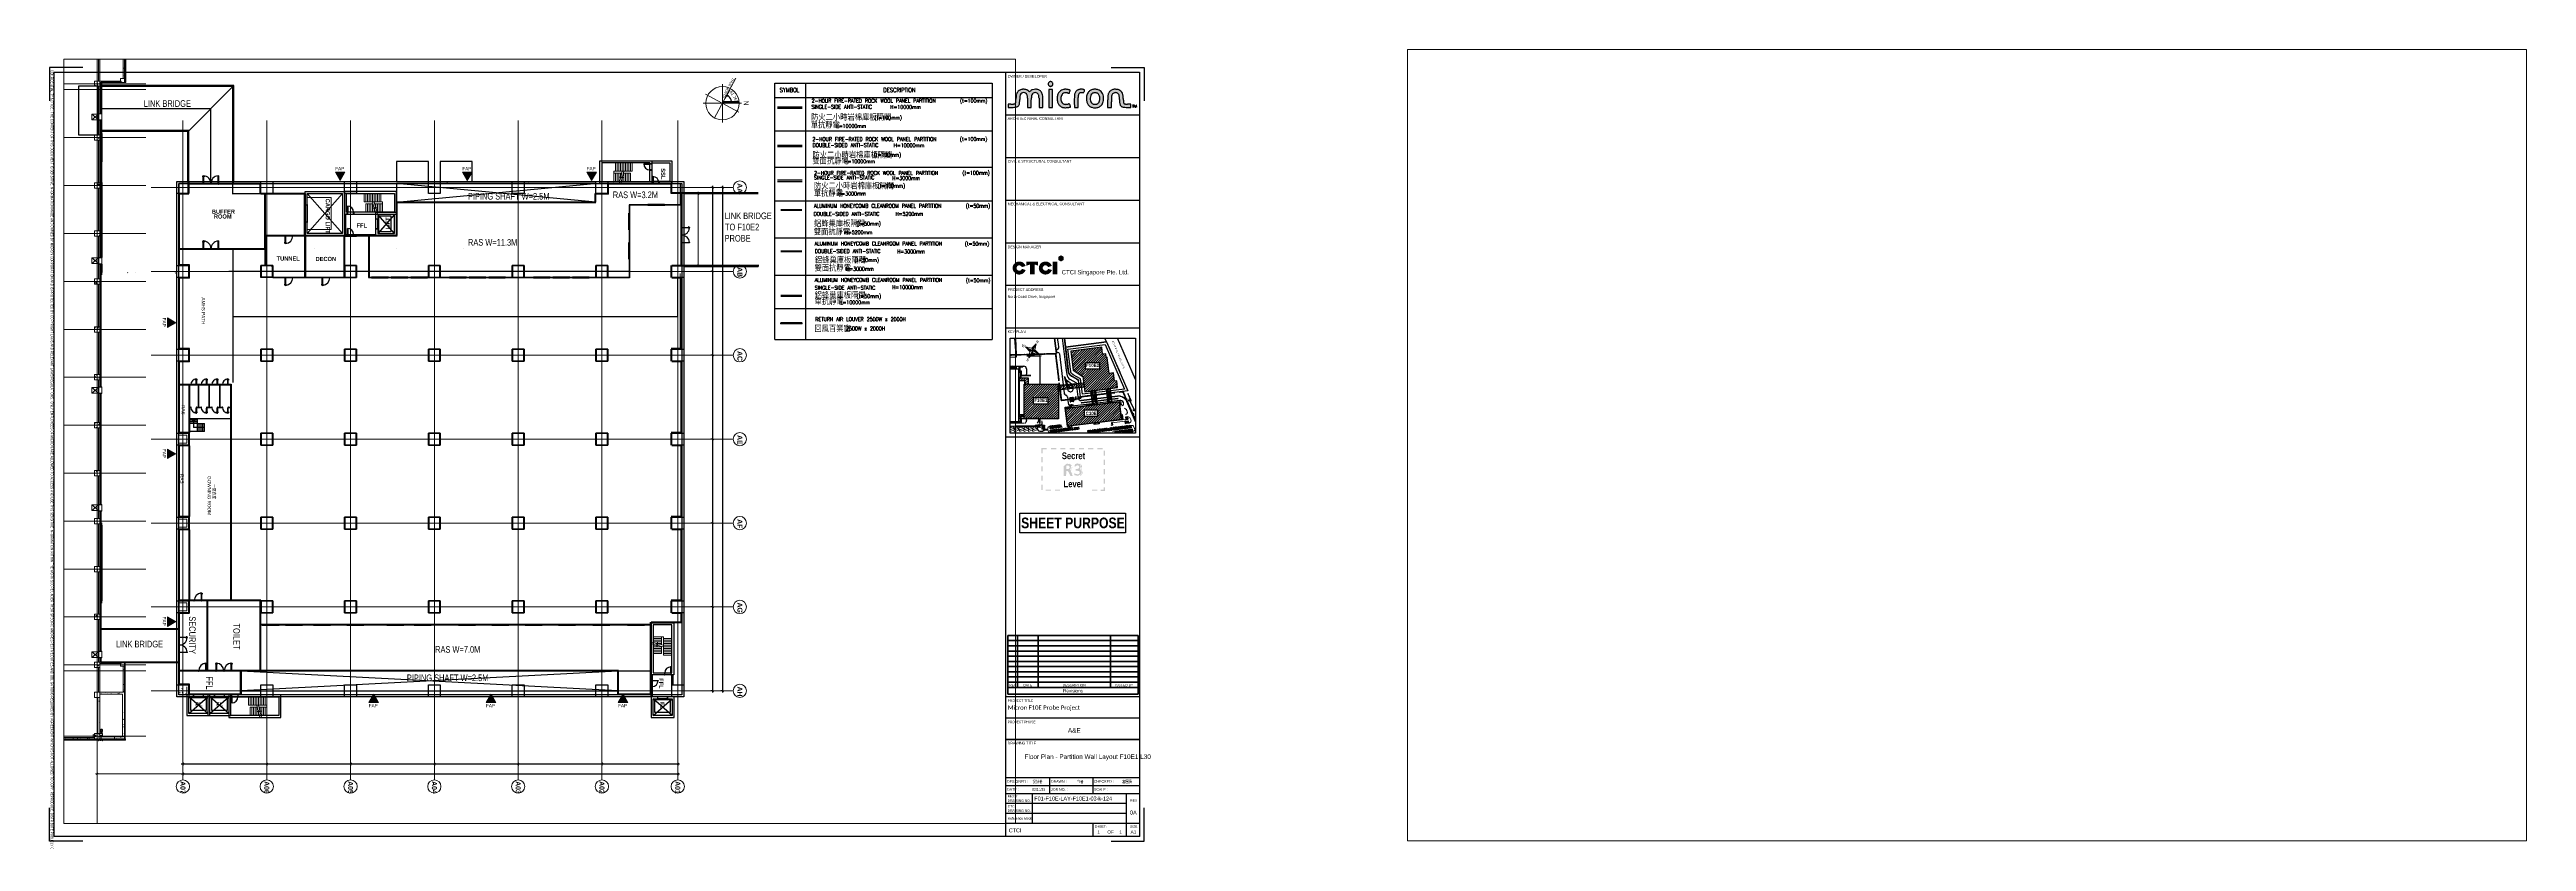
# Paper-space layout 'L30' of a CAD drawing. Extents: x 6 to 1868, y -2 to 593.
# The model-space entities are those that its viewports show. They can reach past a viewport. Long polylines and large blocks are cut down to what shows.
import ezdxf
from ezdxf.enums import TextEntityAlignment as Align

# ---------------------------------------------------------------- set-up
doc = ezdxf.new("R2010")
doc.units = 0
doc.header["$LTSCALE"] = 8
for name, pattern in [('Access Line', [382.3, 250, -132.3]), ('Centre', [7937.5, 1587.5, -1190.625, 3968.75, -1190.625]), ('Dash', [1587.5, 793.75, -793.75]), ('IDA - Grid Line', [3500, 2000, -500, 500, -500]), ('IDA - Hidden 065', [537.5, 375, -162.5]), ('IDA - Hidden 2-1', [750, 500, -250]), ('IMPORT-DASHED2 _3_', [952.5, 635, -317.5]), ('IMPORT-X-F10A-LAY-S0-00-ASITE-001_EXTG_ROOF$0$HIDDEN2', [4.7625, 3.175, -1.5875]), ('IMPORT-X-F10A-LAY-S0-00-ASITE-001_EXTG_ROOF$0$X-IMFT-ROAD$0$HIDDEN2', [4.7625, 3.175, -1.5875]), ('IMPORT-X-F10A-LAY-S0-00-ASITE-002$0$HIDDEN', [9.525, 6.35, -3.175]), ('Overhead', [992.1875, 595.3125, -396.875]), ('X-F10A-LAY-S0-00-ASITE-001_EXTG_ROOF$0$HIDDEN', [9.525, 6.35, -3.175]), ('X-F10A-LAY-S0-00-ASITE-001_EXTG_ROOF$0$X_SITE PLAN$0$HIDDEN2', [0.1875, 0.125, -0.0625])]:
    doc.linetypes.add(name, pattern=pattern)
doc.layers.get('0').update_dxf_attribs({"color": 1, "linetype": 'CONTINUOUS'})
doc.layers.get('Defpoints').update_dxf_attribs({"linetype": 'CONTINUOUS'})
for name, color, linetype in [('0-T100单抗岩棉库板H10000', 21, 'CONTINUOUS'), ('0-T100非抗岩棉库板H10000', 1, 'CONTINUOUS'), ('0-T50单抗岩棉库板H10000', 141, 'CONTINUOUS'), ('0-T50单抗铝蜂巢库板H3000', 161, 'CONTINUOUS'), ('0-T50单抗铝蜂巢库板H5000', 3, 'CONTINUOUS'), ('0-T50双抗铝蜂巢库板H5000', 2, 'CONTINUOUS'), ('00-MEP Layout', 7, 'CONTINUOUS'), ('000_CTCI_CSA', 7, 'CONTINUOUS'), ('1', 1, 'CONTINUOUS'), ('188K-SM-03-F10-ARCH-PA-Y2257103$0$K-TXT', 7, 'CONTINUOUS'), ('A-RC WALL', 7, 'CONTINUOUS'), ('CTCI', 4, 'CONTINUOUS'), ('X-F10A-LAY-S0-00-ASITE-001_EXTG_ROOF$0$A-PARKING-LOT', 8, 'CONTINUOUS'), ('X-F10A-LAY-S0-00-ASITE-001_EXTG_ROOF$0$A-SIGN-HATCH', 8, 'CONTINUOUS'), ('X-F10A-LAY-S0-00-ASITE-001_EXTG_ROOF$0$A-SITEWALL', 2, 'CONTINUOUS'), ('X-F10A-LAY-S0-00-ASITE-001_EXTG_ROOF$0$X-IMFT-ROAD$0$0-TREE', 8, 'CONTINUOUS'), ('X-F10A-LAY-S0-00-ASITE-001_EXTG_ROOF$0$X-IMFT-ROAD$0$0PL-TREA', 8, 'CONTINUOUS'), ('X-F10A-LAY-S0-00-ASITE-001_EXTG_ROOF$0$X-IMFT-ROAD$0$A-_POST----_E-', 8, 'CONTINUOUS'), ('X-F10A-LAY-S0-00-ASITE-001_EXTG_ROOF$0$X-IMFT-ROAD$0$A-PEDESTAL', 8, 'CONTINUOUS'), ('X-F10A-LAY-S0-00-ASITE-001_EXTG_ROOF$0$X_SITE PLAN$0$A-_BOLT----_E-', 8, 'CONTINUOUS'), ('X-F10A-LAY-S0-00-ASITE-001_EXTG_ROOF$0$X_SITE PLAN$0$A-_POST----_E-', 8, 'CONTINUOUS'), ('X-F10A-LAY-S0-00-ASITE-001_EXTG_ROOF$0$X_SITE PLAN$0$A-MESH', 8, 'CONTINUOUS'), ('X-F10A-LAY-S0-00-ASITE-001_EXTG_ROOF$0$X_SITE PLAN$0$A-SITEWALL-B', 8, 'CONTINUOUS'), ('X-F10A-LAY-S0-00-ASITE-001_EXTG_ROOF$0$X_SITE PLAN$0$U-CLIP', 8, 'CONTINUOUS'), ('防火一小时岩棉库板隔间（双抗）H10000', 170, 'CONTINUOUS')]:
    doc.layers.add(name, color=color, linetype=linetype)
for name, color, linetype, lineweight in [('000-EQ LOAD MARKUP', 4, 'CONTINUOUS', 100), ('A-_--------_A', 7, 'CONTINUOUS', 9), ('A-_ANOTGRID_E', 7, 'CONTINUOUS', 9), ('A-_ANOTTEXT_A', 7, 'CONTINUOUS', 9), ('A-_CLAD----_E', 7, 'CONTINUOUS', 9), ('A-_CLAD----_E1', 7, 'CONTINUOUS', 9), ('A-_DOOR----_E', 7, 'CONTINUOUS', 9), ('A-_FLOR----_E', 7, 'CONTINUOUS', 9), ('A-_ROOMNAME_A', 7, 'CONTINUOUS', 9), ('A-_STRC----_E', 7, 'CONTINUOUS', 9), ('A-_WALL----_E', 7, 'CONTINUOUS', 9), ('A-_WALL----_H', 7, 'CONTINUOUS', 9), ('A-_WIND----_E', 7, 'CONTINUOUS', 9), ('A-ANOT----_D', 7, 'CONTINUOUS', 9), ('A-COLN----_E', 7, 'CONTINUOUS', 9), ('A-COLN----_E1', 7, 'CONTINUOUS', 9), ('G-ANNO-TTLB', 7, 'CONTINUOUS', 9), ('G-IMPT', 7, 'CONTINUOUS', 30), ('Micron SGP Titleblock CAD template EDI$0$A-DETL-THIN', 151, 'CONTINUOUS', 50), ('Micron SGP Titleblock CAD template EDI$0$G-ANNO-SCHD', 231, 'CONTINUOUS', 30), ('Micron SGP Titleblock CAD template EDI$0$G-ANNO-TTLB', 7, 'CONTINUOUS', 30), ('Micron SGP Titleblock CAD template EDI$0$G-IMPT', 7, 'CONTINUOUS', 30), ('TBLOCK', 7, 'CONTINUOUS', 0), ('X-F10A-LAY-S0-00-ASITE-001_EXTG_ROOF$0$A-_ROAD----_E', 9, 'CONTINUOUS', 20)]:
    doc.layers.add(name, color=color, linetype=linetype, lineweight=lineweight)
doc.layers.add('A-_--------_E-', color=7, linetype='CONTINUOUS', lineweight=9, true_color=0x00a600)
doc.styles.add('188K-SM-03-F10-ARCH-PA-Y2257103$0$Standard', font='txt.shx', dxfattribs={"bigfont": 'chineset.shx'})
doc.styles.add('Arial', font='arial.ttf', dxfattribs={"width": 0.8, "height": 0.25})
doc.styles.add('Arial Narrow', font='ARIALN.TTF', dxfattribs={"height": 0.2})
doc.styles.add('Arial Narrow_1', font='ARIALN.TTF', dxfattribs={"height": 0.18})
doc.styles.add('Arial Narrow_2', font='ARIALN.TTF', dxfattribs={"width": 0.8, "height": 0.22})
doc.styles.add('Arial Narrow_6', font='ARIALN.TTF', dxfattribs={"height": 3.5})
doc.styles.add('Arial Narrow_B', font='ARIALNB.TTF', dxfattribs={"height": 750})
doc.styles.add('Arial Narrow_B_1', font='ARIALNB.TTF', dxfattribs={"height": 625})
doc.styles.add('Arial Narrow_B_2', font='ARIALNB.TTF', dxfattribs={"height": 8})
doc.styles.add('Arial Unicode MS_B', font='', dxfattribs={"height": 1.8})
doc.styles.add('Arial_1', font='arial.ttf', dxfattribs={"width": 0.8, "height": 450})
doc.styles.add('Micron SGP Titleblock CAD template EDI$0$Arial Narrow', font='ARIALN.TTF', dxfattribs={"height": 2})
doc.styles.add('Micron SGP Titleblock CAD template EDI$0$Arial Narrow_1', font='ARIALN.TTF', dxfattribs={"width": 0.8, "height": 2})
doc.styles.add('Micron SGP Titleblock CAD template EDI$0$Arial Narrow_2', font='ARIALN.TTF', dxfattribs={"width": 0.8, "height": 2.2})
doc.styles.add('Micron SGP Titleblock CAD template EDI$0$Arial Narrow_3', font='ARIALN.TTF', dxfattribs={"width": 0.8, "height": 3.5})
doc.styles.add('Micron SGP Titleblock CAD template EDI$0$Arial Narrow_4', font='ARIALN.TTF', dxfattribs={"height": 3})
doc.styles.add('Micron SGP Titleblock CAD template EDI$0$Arial Narrow_5', font='ARIALN.TTF', dxfattribs={"height": 2.5})
doc.styles.add('Micron SGP Titleblock CAD template EDI$0$Arial Narrow_6', font='ARIALN.TTF', dxfattribs={"height": 3.5})
doc.styles.add('Micron SGP Titleblock CAD template EDI$0$Arial Narrow_B', font='ARIALNB.TTF', dxfattribs={"height": 5})
doc.styles.add('Micron SGP Titleblock CAD template EDI$0$Arial Narrow_B_2', font='ARIALNB.TTF', dxfattribs={"height": 8})
doc.styles.add('Micron SGP Titleblock CAD template EDI$0$Arial Unicode MS', font='ARIALUNI.ttf', dxfattribs={"width": 0.8, "height": 1.8})
doc.styles.add('Micron SGP Titleblock CAD template EDI$0$Arial_1', font='arial.ttf', dxfattribs={"width": 0.8, "height": 2.5})
doc.styles.add('Micron SGP Titleblock CAD template EDI$0$Microsoft YaHei', font='Microsoft YaHei.ttf', dxfattribs={"width": 0.8, "height": 2.2})
doc.styles.add('Micron SGP Titleblock CAD template EDI$0$SansSerif', font='sanss___.ttf', dxfattribs={"height": 192.445911})
doc.styles.add('ROMANS', font='ROMANS')
doc.styles.add('RomanS_1', font='romans__.ttf', dxfattribs={"width": 0.9, "height": 8.694455})
doc.styles.add('Site Area', font='arial.ttf', dxfattribs={"width": 0.8})
doc.styles.add('X-F10A-LAY-S0-00-ASITE-001_EXTG_ROOF$0$X-IMFT-LAY-S0-00-AARCH-PHASE1R$0$Standard', font='romans.shx', dxfattribs={"width": 0.85})
doc.styles.add('X-F10A-LAY-S0-00-ASITE-001_EXTG_ROOF$0$X-IMFT-ROAD$0$X-IMFT-LAY-S0-00-AARCH-PHASE1R$0$X-IMFT-ROAD$0$SITE$0$ROMANS', font='ROMANS.shx', dxfattribs={"width": 0.7, "height": 400})
doc.styles.add('X-F10A-LAY-S0-00-ASITE-001_EXTG_ROOF$0$X-MIC-LAY-S10-00-ASITE-001_FOR_JTC$0$ROMANS', font='romans.shx', dxfattribs={"width": 0.8})
doc.styles.get('Arial Unicode MS_B').set_extended_font_data('Arial Unicode MS', bold=True)
doc.dimstyles.new('IDA_-_Arial_-_1_8mm_-_Black_-_Angular_2', dxfattribs={"dimscale": 304.8, "dimtxt": 459.11673, "dimasz": 0.82021, "dimexe": 1.968504, "dimexo": 1.230315, "dimgap": 1.230315, "dimtad": 1, "dimdec": 0, "dimzin": 0, "dimdsep": 46, "dimtxsty": 'Arial_1', "dimblk1": 'OPEN30', "dimblk2": 'OPEN30', "dimsah": 1, "dimcen": 0.09, "dimdle": 0.82021, "dimazin": 0, "dimtfac": 1, "dimtdec": 4, "dimtix": 1, "dimtmove": 0, "dimatfit": 3, "dimfxl": 1, "dimtvp": 1, "dimtolj": 1, "dimtzin": 0, "dimarcsym": 2})
doc.dimstyles.new('IDA_-_Arial_-_2_5mm_-_Black_-_Diagonal', dxfattribs={"dimscale": 304.8, "dimtxt": 639.644359, "dimasz": 0.82021, "dimexe": 0.82021, "dimexo": 0.82021, "dimgap": 0, "dimtad": 1, "dimdec": 0, "dimzin": 0, "dimdsep": 46, "dimtxsty": 'Arial Narrow_2', "dimblk1": 'OBLIQUE', "dimblk2": 'OBLIQUE', "dimsah": 1, "dimcen": 0.09, "dimdle": 0.82021, "dimazin": 0, "dimtfac": 1, "dimtdec": 4, "dimtix": 1, "dimtmove": 0, "dimatfit": 3, "dimfxl": 1, "dimtvp": 1, "dimtolj": 1, "dimtzin": 0, "dimarcsym": 2})
pattern_1 = [(45, (-268.9758, -185.7096), (-0.8838835, 0.8838835), [])]
pattern_2 = [(270, (-100412.25, 810307.36), (508, -2032), [83.82, -1440.18, 83.82, -1440.18, -8128]), (270, (-100412.25, 810307.36), (508, -2032), [-3048, 83.82, -2964.18, 83.82, -1440.18, -3556]), (270, (-100412.25, 810307.36), (508, -2032), [-7620, 83.82, -932.18, 83.82, -2456.18]), (30, (-100158.25, 809545.36), (1505.76362, 1455.9409), [83.82, -1440.18, 83.82, -1440.18, -8128]), (30, (-100158.25, 809545.36), (1505.76362, 1455.9409), [-3048, 83.82, -2964.18, 83.82, -1440.18, -3556]), (30, (-100158.25, 809545.36), (1505.76362, 1455.9409), [-7620, 83.82, -932.18, 83.82, -2456.18]), (150, (-99142.25, 809291.36), (-2013.76362, 576.0591), [83.82, -1440.18, 83.82, -1440.18, -8128]), (150, (-99142.25, 809291.36), (-2013.76362, 576.0591), [-3048, 83.82, -2964.18, 83.82, -1440.18, -3556]), (150, (-99142.25, 809291.36), (-2013.76362, 576.0591), [-7620, 83.82, -932.18, 83.82, -2456.18])]

# ---------------------------------------------------------------- blocks, each defined once
blk = doc.blocks.new('Micron SGP Titleblock CAD template EDI$0$MU_SGP_ANTitleblock_A1_Type01_v1_1 - Micron logo_dwg_Micron logo-448173-sample')
at = {"layer": 'Micron SGP Titleblock CAD template EDI$0$G-IMPT'}
h = blk.add_hatch(color=256, dxfattribs=at)
edge = h.paths.add_edge_path()
edge.add_arc((16547, 164), 1736, 178.0387, 181.43641)
edge.add_line((14812, 121), (14814, 39))
edge.add_arc((14853, 40), 38.7, 181.78224, 203.29005)
edge.add_arc((14819, 25), 2.15, 203.29005, 348.75797)
edge.add_arc((12323, 522), 2547, 348.75797, 349.92817)
edge.add_line((14831, 76), (14846, 165))
edge.add_line((14846, 165), (14881, 83))
edge.add_arc((15316, 265), 471, 202.82748, 207.06767)
edge.add_arc((15153, 182), 289, 207.06767, 213.18293)
edge.add_arc((15115, 157), 243, 213.18293, 218.94972)
edge.add_arc((14935, 12), 12.1, 218.94972, 321.05021)
edge.add_arc((14756, 157), 243, 321.05028, 326.81707)
edge.add_arc((14717, 182), 289, 326.81707, 332.93233)
edge.add_arc((14555, 265), 471, 332.93233, 337.17252)
edge.add_line((14989, 83), (15024, 165))
edge.add_line((15024, 165), (15040, 76))
edge.add_arc((17548, 522), 2547, 190.07183, 191.24203)
edge.add_arc((15051, 25), 2.15, 191.24203, 336.70995)
edge.add_arc((15018, 40), 38.7, 336.70995, 358.21776)
edge.add_line((15057, 39), (15059, 121))
edge.add_arc((13323, 164), 1736, 358.56359, 361.9613)
edge.add_arc((15030, 223), 28.5, 1.9613, 66.45285)
edge.add_arc((15034, 233), 17.2, 66.45285, 157.37065)
edge.add_arc((16146, -230), 1221, 157.37065, 161.73558)
edge.add_arc((14301, 379), 722, 338.44728, 341.73558, ccw=False)
edge.add_arc((14590, 264), 411, 333.43915, 338.44739, ccw=False)
edge.add_arc((14599, 260), 401, 329.34948, 333.4392, ccw=False)
edge.add_arc((14935, 61), 9.73, 210.65053, 329.34948, ccw=False)
edge.add_arc((15272, 260), 401, 206.56079, 210.65052, ccw=False)
edge.add_arc((15281, 264), 411, 201.55287, 206.56085, ccw=False)
edge.add_arc((15570, 379), 722, 198.26442, 201.55287, ccw=False)
edge.add_arc((13725, -230), 1221, 18.26442, 22.62935)
edge.add_arc((14836, 233), 17.2, 22.62935, 113.54715)
edge.add_arc((14840, 223), 28.5, 113.54715, 178.0387)
edge = h.paths.add_edge_path()
edge.add_arc((13948, 50), 717, 4.53773, 9.06582, ccw=False)
edge.add_line((14663, 106), (14672, -13))
edge.add_line((14672, -13), (14677, 106))
edge.add_arc((15480, 75), 804, 173.61662, 177.7928, ccw=False)
edge.add_arc((14834, 147), 154, 159.39488, 173.61662, ccw=False)
edge.add_arc((14751, 179), 64.9, 135.46602, 159.39488, ccw=False)
edge.add_arc((14737, 192), 46.3, 104.64542, 135.46602, ccw=False)
edge.add_arc((14724, 242), 5.69, 284.64542, 382.99763)
edge.add_arc((14699, 108), 139, 77.56499, 87.70455)
edge.add_arc((14668, -664), 912, 87.70455, 90.00877)
edge.add_arc((14669, -680), 928, 90.0087, 92.25877)
edge.add_arc((14638, 99), 149, 92.25877, 100.99434)
edge.add_arc((14610, 241), 3.61, 100.99434, 256.56315)
edge.add_arc((14598, 197), 41.9, 40.43801, 75.07015, ccw=False)
edge.add_arc((14571, 171), 80.1, 21.95669, 42.26523, ccw=False)
edge.add_arc((14483, 135), 175, 9.06582, 21.95669, ccw=False)
edge = h.paths.add_edge_path()
edge.add_arc((12510, 1336), 361, 138.6717, 165.7207, ccw=False)
edge.add_arc((12553, 1299), 418, 114.42384, 138.6717, ccw=False)
edge.add_arc((12592, 1211), 514, 92.65902, 114.42395, ccw=False)
edge.add_arc((12590, 1263), 462, 69.0794, 92.65906, ccw=False)
edge.add_arc((12593, 1272), 452, 45.21915, 69.07945, ccw=False)
edge.add_arc((12573, 1252), 480, 22.41969, 45.21919, ccw=False)
edge.add_arc((12903, 1388), 124, 4.86494, 22.41969, ccw=False)
edge.add_arc((2013, 461), 11053, 4.15218, 4.86494, ccw=False)
edge.add_arc((5466, 712), 7591, 2.91904, 4.15226, ccw=False)
edge.add_arc((901, 479), 12162, 2.05279, 2.91908, ccw=False)
edge.add_arc((23736, 1297), 10688, 182.05279, 183.85941)
edge.add_arc((14126, 649), 1055, 183.85941, 193.74809)
edge.add_arc((13538, 505), 450, 193.74809, 210.86175)
edge.add_arc((13698, 601), 636, 210.86183, 224.06451)
edge.add_arc((13538, 446), 414, 224.0646, 242.55068)
edge.add_arc((13588, 543), 523, 242.55068, 258.05268)
edge.add_arc((13723, 1178), 1172, 258.05268, 267.56337)
edge.add_arc((13987, 7400), 7400, 267.56337, 270.00005)
edge.add_line((13987, 0), (14402, 0))
edge.add_line((14402, 0), (14402, 375))
edge.add_line((14402, 375), (14017, 386))
edge.add_arc((14716, 24992), 24617, 267.7854, 268.37279, ccw=False)
edge.add_arc((13790, 1042), 649, 259.7025, 267.7854, ccw=False)
edge.add_arc((13701, 551), 150, 237.55066, 259.7025, ccw=False)
edge.add_arc((13736, 607), 216, 220.7009, 237.55066, ccw=False)
edge.add_arc((13758, 626), 244, 206.40557, 220.70097, ccw=False)
edge.add_arc((13710, 602), 190, 189.18828, 206.40557, ccw=False)
edge.add_arc((14103, 665), 589, 181.01456, 189.18828, ccw=False)
edge.add_arc((23840, 838), 10327, 180, 181.01456, ccw=False)
edge.add_arc((9072, 838), 4441, 360, 366.39444)
edge.add_arc((12289, 1198), 1203, 6.39454, 23.28608)
edge.add_arc((12761, 1401), 690, 23.28617, 46.90523)
edge.add_arc((12731, 1370), 734, 46.90526, 69.47096)
edge.add_arc((12721, 1342), 763, 69.471, 79.86553)
edge.add_arc((12524, 242), 1880, 79.86553, 85.16544)
edge.add_arc((12523, 230), 1892, 85.16545, 90.46295)
edge.add_arc((12514, 1294), 829, 90.46295, 100.28116)
edge.add_arc((12531, 1200), 924, 100.28116, 111.9329)
edge.add_arc((12508, 1258), 861, 111.93292, 124.2154)
edge.add_arc((12466, 1320), 787, 124.21544, 137.07766)
edge.add_arc((12337, 1440), 610, 137.07775, 152.64433)
edge.add_arc((12561, 1324), 862, 152.64433, 163.5505)
edge.add_arc((12757, 1266), 1067, 163.55055, 172.84558)
edge.add_arc((14465, 1052), 2788, 172.84558, 177.95573)
edge.add_arc((39730, 150), 28070, 177.95573, 178.8933)
edge.add_line((11666, 692), (11652, 0))
edge.add_line((11652, 0), (12116, 0))
edge.add_line((12116, 0), (12116, 641))
edge.add_arc((29027, 638), 16911, 178.1968, 179.98735, ccw=False)
edge.add_arc((13310, 1132), 1187, 165.7207, 178.1968, ccw=False)
edge = h.paths.add_edge_path()
edge.add_arc((10194, 1128), 589, 62.97098, 79.09264)
edge.add_arc((10185, 1081), 637, 79.09259, 94.30447)
edge.add_arc((10184, 1093), 625, 94.30437, 109.66807)
edge.add_arc((10156, 1170), 543, 109.66807, 126.74531)
edge.add_arc((10079, 1274), 413, 126.74531, 161.35752)
edge.add_arc((10767, 1042), 1140, 161.35752, 177.59024)
edge.add_arc((10831, 1039), 1204, 177.59023, 193.44217)
edge.add_arc((10212, 891), 567, 193.44217, 221.28797)
edge.add_arc((10216, 895), 573, 221.28795, 232.40595)
edge.add_arc((10092, 733), 369, 232.40595, 247.88844)
edge.add_arc((10112, 784), 424, 247.88836, 262.14052)
edge.add_arc((10183, 1296), 940, 262.14052, 270.00067)
edge.add_arc((10183, 1514), 1158, 270.00061, 276.01376)
edge.add_arc((10258, 798), 438, 276.01376, 288.43726)
edge.add_arc((10287, 712), 348, 288.43726, 302.68562)
edge.add_arc((10200, 848), 509, 302.68562, 313.39181)
edge.add_arc((10150, 900), 581, 313.39175, 325.37402)
edge.add_arc((10204, 863), 515, 325.37402, 338.48536)
edge.add_arc((10080, 912), 650, 338.48527, 349.96818)
edge.add_arc((9339, 1043), 1402, 349.96818, 356.43006)
edge.add_arc((9271, 1047), 1470, 356.43005, 365.92042)
edge.add_arc((9989, 1122), 748, 5.92042, 21.64756)
edge.add_arc((10185, 1199), 538, 21.64756, 40.5982)
edge.add_arc((10266, 1269), 431, 40.5982, 62.97098)
edge = h.paths.add_edge_path()
edge.add_arc((10125, 1191), 930, 91.66241, 100.08425)
edge.add_arc((10128, 1174), 947, 100.08426, 111.05849)
edge.add_arc((10132, 1164), 958, 111.0585, 121.93927)
edge.add_arc((10113, 1194), 922, 121.9393, 133.03107)
edge.add_arc((10024, 1290), 792, 133.03107, 145.47127)
edge.add_arc((10164, 1193), 962, 145.47127, 158.67637)
edge.add_arc((10498, 1063), 1320, 158.67637, 169.0945)
edge.add_arc((10617, 1040), 1441, 169.0945, 179.06916)
edge.add_arc((10666, 1040), 1490, 179.06919, 188.79629)
edge.add_arc((10509, 1015), 1332, 188.79632, 205.43446)
edge.add_arc((10062, 803), 837, 205.43446, 229.01163)
edge.add_arc((10054, 793), 824, 229.01171, 252.78774)
edge.add_arc((10185, 1218), 1269, 252.78774, 269.99998)
edge.add_arc((10185, 1314), 1365, 270.00005, 279.91153)
edge.add_arc((10252, 931), 976, 279.91158, 292.65775)
edge.add_arc((10293, 835), 872, 292.65778, 306.21227)
edge.add_arc((10300, 824), 859, 306.21227, 319.92122)
edge.add_arc((10367, 768), 771, 319.92126, 335.18162)
edge.add_arc((9827, 1018), 1367, 335.18162, 345.12096)
edge.add_arc((9699, 1052), 1499, 345.12103, 354.6587)
edge.add_arc((9885, 1034), 1312, 354.65873, 365.20116)
edge.add_arc((9664, 1014), 1534, 5.20116, 17.61705)
edge.add_arc((10217, 1190), 954, 17.61712, 35.33996)
edge.add_arc((10304, 1251), 847, 35.34002, 54.30732)
edge.add_arc((10211, 1123), 1006, 54.30738, 70.99005)
edge.add_arc((10327, 1457), 652, 70.99012, 81.74719)
edge.add_arc((10156, 281), 1841, 81.74719, 86.7039)
edge.add_arc((10153, 231), 1890, 86.70394, 91.66241)
edge = h.paths.add_edge_path()
edge.add_arc((8679, 1315), 467, 138.73188, 153.2395, ccw=False)
edge.add_arc((8530, 1445), 269, 116.81103, 138.73188, ccw=False)
edge.add_arc((8543, 1420), 298, 96.16864, 116.81103, ccw=False)
edge.add_arc((8580, 1076), 643, 84.5698, 96.16864, ccw=False)
edge.add_arc((8079, -4192), 5935, 84.01081, 84.5698, ccw=False)
edge.add_arc((8228, -2775), 4511, 83.32205, 84.01089, ccw=False)
edge.add_arc((8221, -2828), 4564, 82.75405, 83.32206, ccw=False)
edge.add_arc((8768, 1468), 234, 77.79868, 82.75405, ccw=False)
edge.add_arc((8823, 1723), 28.1, 257.79868, 335.61909)
edge.add_arc((5947, 3027), 3186, 335.61909, 338.31524)
edge.add_arc((6620, 2759), 2461, 338.31534, 341.76439)
edge.add_arc((8877, 2016), 85.5, 341.76439, 380.99365)
edge.add_arc((8918, 2032), 41.4, 20.99365, 76.00043)
edge.add_arc((8129, -1133), 3303, 76.00043, 78.40975)
edge.add_arc((8405, 216), 1926, 78.40975, 82.63125)
edge.add_arc((8569, 1484), 647, 82.63125, 92.15024)
edge.add_arc((8565, 1586), 545, 92.15029, 95.94746)
edge.add_arc((8690, 390), 1747, 95.94746, 97.54056)
edge.add_arc((8709, 245), 1893, 97.54058, 99.11541)
edge.add_arc((8623, 786), 1346, 99.11541, 101.1487)
edge.add_arc((8491, 1452), 667, 101.1487, 112.3501)
edge.add_arc((8587, 1220), 918, 112.3501, 121.16523)
edge.add_arc((8556, 1271), 859, 121.16528, 130.21378)
edge.add_arc((8277, 1600), 427, 130.21378, 145.4745)
edge.add_arc((8730, 1289), 977, 145.4745, 155.56462)
edge.add_arc((8471, 1407), 692, 155.56472, 168.6313)
edge.add_arc((9192, 1262), 1427, 168.6313, 176.88357)
edge.add_arc((19230, 715), 11480, 176.88357, 178.66005)
edge.add_arc((20434, 687), 12685, 178.66006, 179.60851)
edge.add_arc((21822, 678), 14072, 179.60855, 180.48586)
edge.add_arc((20302, 665), 12553, 180.48591, 181.36162)
edge.add_arc((10217, 425), 2465, 181.36162, 184.28761)
edge.add_line((7759, 241), (7777, 0))
edge.add_line((7777, 0), (8204, 0))
edge.add_line((8204, 0), (8204, 706))
edge.add_line((8204, 706), (8205, 1154))
edge.add_arc((10958, 1138), 2753, 176.00905, 179.6798, ccw=False)
edge.add_arc((8847, 1286), 637, 166.41533, 176.00905, ccw=False)
edge.add_arc((8634, 1337), 417, 153.23948, 166.41533, ccw=False)
edge = h.paths.add_edge_path()
edge.add_arc((6606, 1283), 819, 133.68538, 150.57159)
edge.add_arc((6954, 1087), 1219, 150.57159, 163.10438)
edge.add_arc((6721, 1158), 975, 163.10438, 175.33586)
edge.add_arc((8098, 1045), 2358, 175.33586, 181.66086)
edge.add_arc((8078, 1045), 2337, 181.6609, 187.98429)
edge.add_arc((6613, 839), 858, 187.98429, 201.34201)
edge.add_arc((6550, 815), 791, 201.34201, 213.43869)
edge.add_arc((6743, 942), 1021, 213.43875, 223.42503)
edge.add_arc((6747, 946), 1027, 223.42504, 233.38393)
edge.add_arc((6621, 777), 816, 233.38403, 245.2142)
edge.add_arc((6835, 1240), 1326, 245.2142, 249.88091)
edge.add_arc((6531, 410), 442, 249.88091, 260.46265)
edge.add_arc((6572, 655), 691, 260.46265, 268.34282)
edge.add_arc((6718, 5703), 5741, 268.34282, 270.00003)
edge.add_arc((6718, 2090), 2128, 270.00003, 275.47448)
edge.add_arc((6730, 1971), 2009, 275.47454, 281.18695)
edge.add_arc((6673, 2257), 2300, 281.18699, 285.41295)
edge.add_arc((7273, 80), 41.8, 285.41295, 360.00003)
edge.add_arc((7189, 80), 126, 0.00003, 21.81363)
edge.add_arc((-77, -2828), 7953, 21.81363, 22.93346)
edge.add_arc((-9312, -6736), 17980, 22.93346, 23.45574)
edge.add_arc((7167, 414), 17.1, 23.45574, 90.96368)
edge.add_arc((7167, 384), 47.6, 90.96368, 104.49659)
edge.add_arc((8041, -2996), 3539, 104.49659, 105.11722)
edge.add_arc((7782, -2037), 2545, 105.11731, 106.14382)
edge.add_arc((8186, -3432), 3998, 106.14389, 106.87569)
edge.add_arc((6788, 1174), 816, 276.72745, 286.87569, ccw=False)
edge.add_arc((6746, 1536), 1180, 269.02936, 276.72745, ccw=False)
edge.add_arc((6744, 1427), 1072, 261.15654, 269.02942, ccw=False)
edge.add_arc((6628, 685), 320, 241.79508, 261.15654, ccw=False)
edge.add_arc((6692, 804), 455, 215.08002, 241.79508, ccw=False)
edge.add_arc((6947, 983), 767, 197.00121, 215.08002, ccw=False)
edge.add_arc((7103, 1030), 929, 180.65027, 197.00125, ccw=False)
edge.add_arc((7198, 1031), 1025, 165.45807, 180.65027, ccw=False)
edge.add_arc((6898, 1109), 714, 145.53518, 165.45807, ccw=False)
edge.add_arc((6686, 1254), 458, 117.74783, 145.53518, ccw=False)
edge.add_arc((6712, 1206), 513, 91.79627, 117.74783, ccw=False)
edge.add_arc((6727, 730), 989, 75.91989, 91.79627, ccw=False)
edge.add_arc((7610, 4249), 2639, 255.91989, 257.41733)
edge.add_arc((7352, 3093), 1454, 257.41733, 259.75668)
edge.add_arc((7562, 4258), 2639, 259.75668, 260.83917)
edge.add_arc((7144, 1664), 10.4, 260.83917, 315.00001)
edge.add_arc((7073, 1734), 111, 315.00001, 340.30252)
edge.add_arc((1084, 3878), 6471, 340.30252, 341.66843)
edge.add_arc((-5334, 6005), 13232, 341.66847, 342.36886)
edge.add_arc((7262, 2002), 16.2, 342.36886, 418.84544)
edge.add_arc((7235, 1957), 68.4, 58.84544, 70.83776)
edge.add_arc((6223, -953), 3149, 70.83776, 71.60048)
edge.add_arc((6404, -410), 2577, 71.6005, 72.71368)
edge.add_arc((6024, -1631), 3855, 72.71368, 73.53664)
edge.add_arc((6786, 947), 1167, 73.53676, 81.33261)
edge.add_arc((6694, 343), 1779, 81.33261, 87.01784)
edge.add_arc((6698, 428), 1693, 87.01786, 92.79184)
edge.add_arc((6654, 1338), 782, 92.79184, 103.07872)
edge.add_arc((6726, 1027), 1102, 103.07872, 116.53089)
edge.add_arc((6590, 1300), 797, 116.53095, 133.68536)
edge = h.paths.add_edge_path()
edge.add_arc((4949, 2695), 327, 72.77056, 96.97976)
edge.add_arc((4937, 2788), 233, 96.97976, 128.18843)
edge.add_arc((4964, 2754), 276, 128.18843, 155.94917)
edge.add_arc((4986, 2745), 300, 155.94927, 182.05114)
edge.add_arc((4975, 2744), 289, 182.05119, 208.71161)
edge.add_arc((4939, 2724), 248, 208.71161, 238.62669)
edge.add_arc((5000, 2826), 366, 238.62669, 253.53534)
edge.add_arc((4961, 2694), 229, 253.53534, 274.72933)
edge.add_arc((4962, 2692), 227, 274.72932, 296.04308)
edge.add_arc((4905, 2807), 355, 296.04308, 311.28351)
edge.add_arc((4863, 2855), 419, 311.28357, 323.51232)
edge.add_arc((5025, 2735), 218, 323.51232, 343.4252)
edge.add_arc((5024, 2736), 219, 343.42522, 363.29873)
edge.add_arc((4820, 2724), 423, 3.29873, 15.43542)
edge.add_arc((5019, 2779), 217, 15.43542, 48.244)
edge.add_arc((4951, 2702), 319, 48.244, 72.77051)
h.paths.add_polyline_path([(4750, 2083), (4750, 0), (5182, 0), (5182, 2083)])
edge = h.paths.add_edge_path()
edge.add_arc((2562, 1200), 1202, 169.08696, 173.96802)
edge.add_arc((4118, 1035), 2766, 173.96802, 177.13599)
edge.add_arc((18584, 311), 17251, 177.13599, 177.95487)
edge.add_arc((-9391, 1310), 10743, 356.03985, 357.95487, ccw=False)
edge.add_arc((302, 639), 1026, 345.30959, 356.03985, ccw=False)
edge.add_arc((893, 484), 415, 326.09179, 345.30959, ccw=False)
edge.add_arc((780, 560), 551, 310.56228, 326.09179, ccw=False)
edge.add_arc((806, 530), 511, 295.5295, 310.56225, ccw=False)
edge.add_arc((796, 550), 534, 280.97988, 295.52942, ccw=False)
edge.add_arc((672, 1191), 1186, 272.09121, 280.97988, ccw=False)
edge.add_arc((408, 8431), 8431, 270, 272.09121, ccw=False)
edge.add_line((408, 0), (0, 0))
edge.add_line((0, 0), (0, 381))
edge.add_line((0, 381), (298, 382))
edge.add_arc((290, 4706), 4324, 270.11633, 271.72928)
edge.add_arc((301, 4336), 3954, 271.72927, 273.45389)
edge.add_arc((325, 3936), 3553, 273.45388, 275.10326)
edge.add_arc((604, 815), 420, 275.10326, 283.04506)
edge.add_arc((623, 732), 335, 283.04506, 302.27169)
edge.add_arc((731, 561), 132, 302.27169, 340.75737)
edge.add_arc((411, 672), 471, 340.75737, 356.79569)
edge.add_arc((-11474, 1338), 12375, 356.79569, 358.29841)
edge.add_arc((10723, 678), 9832, 177.0991, 178.29841, ccw=False)
edge.add_arc((4504, 994), 3605, 174.56323, 177.0991, ccw=False)
edge.add_arc((3117, 1126), 2211, 171.38534, 174.56323, ccw=False)
edge.add_arc((1480, 1374), 556, 162.51498, 171.38534, ccw=False)
edge.add_arc((1844, 1259), 938, 148.95045, 162.51498, ccw=False)
edge.add_arc((1700, 1346), 769, 133.21395, 148.95045, ccw=False)
edge.add_arc((1687, 1360), 750, 117.2565, 133.21389, ccw=False)
edge.add_arc((1732, 1271), 850, 102.72396, 117.25643, ccw=False)
edge.add_arc((1733, 1268), 852, 93.24264, 102.72397, ccw=False)
edge.add_arc((1766, 680), 1442, 86.87411, 93.24258, ccw=False)
edge.add_arc((1766, 674), 1448, 80.45934, 86.87405, ccw=False)
edge.add_arc((1860, 1234), 880, 71.18419, 80.45934, ccw=False)
edge.add_arc((2014, 1686), 403, 62.59037, 71.18419, ccw=False)
edge.add_arc((1801, 1275), 865, 57.74017, 62.59037, ccw=False)
edge.add_arc((1781, 1244), 902, 52.95117, 57.74015, ccw=False)
edge.add_arc((1980, 1507), 573, 46.2238, 52.95117, ccw=False)
edge.add_line((2376, 1920), (2485, 1816))
edge.add_line((2485, 1816), (2567, 1901))
edge.add_arc((3035, 1456), 646, 107.68531, 136.42381, ccw=False)
edge.add_arc((3172, 1027), 1096, 88.34354, 107.68531, ccw=False)
edge.add_arc((3171, 1015), 1108, 69.1082, 88.34353, ccw=False)
edge.add_arc((3325, 1418), 677, 41.28354, 69.1082, ccw=False)
edge.add_arc((3261, 1361), 763, 24.94664, 41.28351, ccw=False)
edge.add_arc((3142, 1306), 893, 10.43381, 24.94664, ccw=False)
edge.add_arc((1935, 1084), 2121, 1.91334, 10.43381, ccw=False)
edge.add_arc((-12233, 611), 16296, 0.0179, 1.91334, ccw=False)
edge.add_line((4064, 616), (4064, 0))
edge.add_line((4064, 0), (3607, 0))
edge.add_line((3607, 0), (3606, 679))
edge.add_line((3606, 679), (3604, 1073))
edge.add_arc((-31, 1044), 3636, 0.46188, 3.45256)
edge.add_arc((2543, 1199), 1057, 3.45256, 9.76107)
edge.add_arc((3249, 1321), 341, 9.76107, 24.42978)
edge.add_arc((3141, 1271), 460, 24.42971, 55.80906)
edge.add_arc((3155, 1292), 435, 55.80904, 88.5212)
edge.add_arc((3155, 1299), 427, 88.52113, 121.57632)
edge.add_arc((3163, 1287), 442, 121.57631, 153.78909)
edge.add_arc((3216, 1260), 502, 153.78909, 165.32769)
edge.add_arc((3338, 1228), 628, 165.32765, 175.0779)
edge.add_arc((5260, 1063), 2557, 175.0779, 178.93536)
edge.add_line((2703, 1110), (2697, 679))
edge.add_line((2697, 679), (2688, 0))
edge.add_line((2688, 0), (2264, 0))
edge.add_line((2264, 0), (2256, 679))
edge.add_line((2256, 679), (2250, 1095))
edge.add_arc((-727, 1039), 2978, 1.07154, 4.54981)
edge.add_arc((1458, 1213), 785, 4.54981, 12.72341)
edge.add_arc((1769, 1283), 467, 12.72341, 24.79491)
edge.add_arc((1813, 1304), 418, 24.79488, 57.73766)
edge.add_arc((1800, 1282), 443, 57.73766, 89.24801)
edge.add_arc((1800, 1272), 453, 89.24796, 120.32346)
edge.add_arc((1793, 1283), 441, 120.32346, 152.06693)
edge.add_arc((1600, 1385), 223, 152.06693, 169.08696)
for p, q in [((14812, 121), (14814, 39)), ((15057, 39), (15059, 121))]:
    blk.add_line(p, q, dxfattribs=at)
at = {"layer": 'Micron SGP Titleblock CAD template EDI$0$G-IMPT', "flags": 128}
for points in [[(298, 382), (0, 381), (0, 190), (0, 0), (408, 0)], [(2250, 1095), (2256, 679), (2264, 0), (2476, 0), (2688, 0), (2697, 679), (2703, 1110)], [(2567, 1901), (2485, 1816), (2376, 1920)], [(3604, 1073), (3606, 679), (3606, 0), (3835, 0), (4064, 0), (4064, 616)], [(7759, 241), (7777, 0), (7991, 0), (8204, 0), (8204, 706), (8205, 1154)], [(11666, 692), (11652, 0), (11884, 0), (12116, 0), (12116, 641)], [(13987, 0), (14402, 0), (14402, 187), (14402, 375), (14017, 386)], [(14663, 106), (14672, -13), (14677, 106)], [(14831, 76), (14846, 165), (14881, 83)], [(14989, 83), (15024, 165), (15040, 76)]]:
    blk.add_lwpolyline(points, dxfattribs=at)
blk.add_lwpolyline([(4750, 1041), (4750, 0), (4966, 0), (5182, 0), (5182, 1041), (5182, 2083), (4966, 2083), (4750, 2083)], close=True, dxfattribs=at)
at = {"layer": 'Micron SGP Titleblock CAD template EDI$0$G-IMPT'}
for centre, radius, start, end in [((4964, 2754), 276, 128.18855, 155.95177), ((4937, 2788), 233, 96.98001, 128.18857), ((4949, 2695), 327, 72.77056, 96.97994), ((4951, 2702), 319, 48.24389, 72.77051), ((5019, 2779), 217, 15.43558, 48.24385), ((290, 4706), 4324, 270.11632, 271.72928), ((408, 8431), 8431, 269.99996, 272.0912), ((301, 4336), 3954, 271.72927, 273.45407), ((325, 3936), 3553, 273.45408, 275.10326), ((604, 815), 420, 275.10321, 283.04512), ((623, 732), 335, 283.04514, 302.27169), ((672, 1191), 1186, 272.0911, 280.97986), ((731, 561), 132, 302.27168, 340.75738), ((411, 672), 471, 340.75738, 356.79573), ((-11474, 1338), 12375, 356.79569, 358.29843), ((10723, 678), 9832, 177.09908, 178.29838), ((796, 550), 534, 280.97983, 295.52942), ((4504, 994), 3605, 174.56323, 177.09904), ((3117, 1126), 2211, 171.38536, 174.56323), ((1480, 1374), 556, 162.51495, 171.38541), ((1844, 1259), 938, 148.95035, 162.51496), ((806, 530), 511, 295.5295, 310.56225), ((1700, 1346), 769, 133.21395, 148.95033), ((780, 560), 551, 310.56228, 326.09175), ((1687, 1360), 750, 117.2565, 133.21389), ((893, 484), 415, 326.09174, 345.30964), ((302, 639), 1026, 345.30961, 356.03991), ((-9391, 1310), 10743, 356.03986, 357.95487), ((1732, 1271), 850, 102.72396, 117.25643), ((18584, 311), 17251, 177.136, 177.95487), ((4118, 1035), 2766, 173.96804, 177.13606), ((2562, 1200), 1202, 169.08696, 173.96805), ((1600, 1385), 223, 152.06687, 169.08696), ((1793, 1283), 441, 120.32356, 152.0669), ((1733, 1268), 852, 93.24235, 102.72397), ((1800, 1272), 453, 89.24796, 120.32356), ((1766, 680), 1442, 86.84574, 93.24241), ((1800, 1282), 443, 57.73783, 89.24801), ((1766, 674), 1448, 80.45943, 86.8458), ((1860, 1234), 880, 71.18424, 80.45949), ((1813, 1304), 418, 24.79488, 57.73784), ((2014, 1686), 403, 62.5903, 71.18431), ((1769, 1283), 467, 12.72332, 24.79491), ((1801, 1275), 865, 57.74017, 62.59034), ((1458, 1213), 785, 4.5498, 12.72336), ((-727, 1039), 2978, 1.07153, 4.54981), ((1781, 1244), 902, 52.95115, 57.74015), ((1980, 1507), 573, 46.22379, 52.95113), ((3035, 1456), 646, 107.6853, 136.42385), ((5260, 1063), 2557, 175.07789, 178.93537), ((3338, 1228), 628, 165.32765, 175.07786), ((3216, 1260), 502, 153.78914, 165.32769), ((3163, 1287), 442, 121.57631, 153.78915), ((3172, 1027), 1096, 88.34156, 107.68531), ((3155, 1299), 427, 88.52113, 121.57632), ((3155, 1292), 435, 55.80904, 88.5212), ((3171, 1015), 1108, 69.1082, 88.34157), ((3141, 1271), 460, 24.42933, 55.80906), ((3249, 1321), 341, 9.76121, 24.42926), ((3325, 1418), 677, 41.28354, 69.1082), ((2543, 1199), 1057, 3.45261, 9.76111), ((-31, 1044), 3636, 0.4619, 3.45257), ((3261, 1361), 763, 24.94664, 41.28351), ((3142, 1306), 893, 10.4338, 24.94664), ((1935, 1084), 2121, 1.91327, 10.43381), ((-12233, 611), 16296, 0.0178, 1.91333), ((4986, 2745), 300, 155.95167, 182.04836), ((4975, 2744), 289, 182.04831, 208.71153), ((4939, 2724), 248, 208.71152, 238.6267), ((5000, 2826), 366, 238.62669, 253.5353), ((4961, 2694), 229, 253.53528, 274.72933), ((4962, 2692), 227, 274.72932, 296.04312), ((4905, 2807), 355, 296.0431, 311.28351), ((4863, 2855), 419, 311.28357, 323.51239), ((5025, 2735), 218, 323.51246, 343.4252), ((4820, 2724), 423, 3.29878, 15.4355), ((5024, 2736), 219, 343.42522, 3.29883), ((8098, 1045), 2358, 175.33587, 181.66086), ((8078, 1045), 2337, 181.6609, 187.98429), ((6721, 1158), 975, 163.10431, 175.33587), ((6613, 839), 858, 187.98428, 201.34197), ((6954, 1087), 1219, 150.57158, 163.10432), ((6550, 815), 791, 201.34196, 213.43869), ((6743, 942), 1021, 213.43875, 223.42503), ((6606, 1283), 819, 133.68709, 150.57157), ((6747, 946), 1027, 223.42504, 233.38319), ((6590, 1300), 797, 116.5305, 133.68712), ((6621, 777), 816, 233.3831, 245.21424), ((7198, 1031), 1025, 165.45812, 180.65015), ((7103, 1030), 929, 180.65014, 197.0016), ((6898, 1109), 714, 145.53517, 165.45814), ((6947, 983), 767, 197.00163, 215.08005), ((6726, 1027), 1102, 103.07878, 116.53057), ((6835, 1240), 1326, 245.21422, 249.88089), ((6686, 1254), 458, 117.748, 145.53516), ((6692, 804), 455, 215.08007, 241.79507), ((6712, 1206), 513, 91.79631, 117.74798), ((6654, 1338), 782, 92.79195, 103.0788), ((6628, 685), 320, 241.79507, 261.15656), ((6744, 1427), 1072, 261.15654, 269.02818), ((6698, 428), 1693, 87.01724, 92.79189), ((6727, 730), 989, 75.91987, 91.79629), ((6746, 1536), 1180, 269.02823, 276.72749), ((6694, 343), 1779, 81.33262, 87.01725), ((6788, 1174), 816, 276.72751, 286.87575), ((6730, 1971), 2009, 275.47223, 281.18756), ((6786, 947), 1167, 73.53676, 81.33262), ((7610, 4249), 2639, 255.91989, 257.41735), ((8186, -3432), 3998, 106.14389, 106.87567), ((7352, 3093), 1454, 257.41738, 259.7568), ((7782, -2037), 2545, 105.11731, 106.14382), ((7562, 4258), 2639, 259.75674, 260.83917), ((6024, -1631), 3855, 72.71365, 73.53664), ((8041, -2996), 3539, 104.49659, 105.11722), ((6673, 2257), 2300, 281.18752, 285.41295), ((7144, 1664), 10.4, 260.839, 314.99982), ((7073, 1734), 111, 314.99999, 340.30255), ((7167, 384), 47.6, 90.96357, 104.49666), ((7167, 414), 17.1, 23.45575, 90.96337), ((6404, -410), 2577, 71.6005, 72.71364), ((1084, 3878), 6471, 340.30252, 341.66843), ((-9312, -6736), 17980, 22.93343, 23.45574), ((6223, -953), 3149, 70.83776, 71.60048), ((-5334, 6005), 13232, 341.66847, 342.36886), ((-77, -2828), 7953, 21.81363, 22.93341), ((7235, 1957), 68.4, 58.84545, 70.83773), ((7262, 2002), 16.2, 342.36894, 58.84546), ((7273, 80), 41.8, 285.41296, 0.00001), ((7189, 80), 126, 0.00002, 21.81356), ((21822, 678), 14072, 179.60855, 180.48586), ((20434, 687), 12685, 178.66015, 179.60851), ((20302, 665), 12553, 180.48591, 181.36162), ((19230, 715), 11480, 176.88357, 178.66016), ((10217, 425), 2465, 181.3616, 184.28765), ((9192, 1262), 1427, 168.63124, 176.88353), ((8471, 1407), 692, 155.56472, 168.63117), ((8730, 1289), 977, 145.47449, 155.56462), ((8277, 1600), 427, 130.21376, 145.47447), ((8556, 1271), 859, 121.16528, 130.21377), ((8587, 1220), 918, 112.35016, 121.16524), ((10958, 1138), 2753, 176.00905, 179.67979), ((8847, 1286), 637, 166.41534, 176.00907), ((8634, 1337), 417, 153.23947, 166.41534), ((8491, 1452), 667, 101.14862, 112.35018), ((8679, 1315), 467, 138.73191, 153.2395), ((8530, 1445), 269, 116.81096, 138.73193), ((8623, 786), 1346, 99.1154, 101.14866), ((8543, 1420), 298, 96.16853, 116.81097), ((8709, 245), 1893, 97.54094, 99.1154), ((8690, 390), 1747, 95.94747, 97.54096), ((8565, 1586), 545, 92.15028, 95.9475), ((8580, 1076), 643, 84.56969, 96.16859), ((8569, 1484), 647, 82.63133, 92.15024), ((8079, -4192), 5935, 84.01081, 84.56979), ((8405, 216), 1926, 78.40974, 82.63128), ((8228, -2775), 4511, 83.32426, 84.01089), ((8221, -2828), 4564, 82.75404, 83.32425), ((8129, -1133), 3303, 76.00043, 78.40975), ((8768, 1468), 234, 77.79868, 82.75399), ((8823, 1723), 28.1, 257.79865, 335.61907), ((5947, 3027), 3186, 335.61909, 338.31461), ((6620, 2759), 2461, 338.31452, 341.76438), ((8918, 2032), 41.4, 20.99365, 76.00047), ((8877, 2016), 85.5, 341.76427, 20.99365), ((10617, 1040), 1441, 169.09453, 179.06916), ((10666, 1040), 1490, 179.06919, 188.79629), ((10509, 1015), 1332, 188.79632, 205.43437), ((10498, 1063), 1320, 158.67641, 169.09454), ((10164, 1193), 962, 145.47131, 158.67642), ((10062, 803), 837, 205.43432, 229.00191), ((10024, 1290), 792, 133.03112, 145.47132), ((10113, 1194), 922, 121.9393, 133.03111), ((10054, 793), 824, 229.00183, 252.78777), ((10132, 1164), 958, 111.0585, 121.93927), ((10831, 1039), 1204, 177.59023, 193.44225), ((10767, 1042), 1140, 161.35758, 177.59024), ((10212, 891), 567, 193.44233, 221.28347), ((10079, 1274), 413, 126.74526, 161.35769), ((10216, 895), 573, 221.2835, 232.40595), ((10128, 1174), 947, 100.08535, 111.05849), ((10185, 1218), 1269, 252.78776, 269.99998), ((10156, 1170), 543, 109.66797, 126.74527), ((10092, 733), 369, 232.40595, 247.88729), ((10112, 784), 424, 247.88736, 262.14042), ((10125, 1191), 930, 91.66232, 100.08536), ((10184, 1093), 625, 94.30437, 109.66798), ((10183, 1296), 940, 262.14048, 269.99998), ((10153, 231), 1890, 86.70705, 91.66237), ((10185, 1081), 637, 79.09259, 94.30447), ((10183, 1514), 1158, 270.00005, 276.0138), ((10156, 281), 1841, 81.7472, 86.70709), ((10258, 798), 438, 276.01388, 288.4374), ((10194, 1128), 589, 62.97105, 79.09264), ((10287, 712), 348, 288.43744, 302.68547), ((10327, 1457), 652, 70.98972, 81.74723), ((10252, 931), 976, 279.91158, 292.65728), ((10266, 1269), 431, 40.59828, 62.97107), ((10200, 848), 509, 302.68552, 313.39181), ((10211, 1123), 1006, 54.30797, 70.98979), ((10150, 900), 581, 313.39175, 325.37398), ((10185, 1199), 538, 21.64756, 40.59826), ((10293, 835), 872, 292.65725, 306.21227), ((10204, 863), 515, 325.37397, 338.48451), ((9989, 1122), 748, 5.92031, 21.64756), ((10080, 912), 650, 338.4846, 349.96805), ((9339, 1043), 1402, 349.96812, 356.43006), ((9271, 1047), 1470, 356.43005, 5.92036), ((10304, 1251), 847, 35.34002, 54.30802), ((10300, 824), 859, 306.21227, 319.92122), ((10367, 768), 771, 319.92126, 335.18152), ((10217, 1190), 954, 17.61712, 35.33996), ((9827, 1018), 1367, 335.18156, 345.12096), ((9664, 1014), 1534, 5.20107, 17.61705), ((9699, 1052), 1499, 345.12103, 354.6587), ((9885, 1034), 1312, 354.65873, 5.20105), ((39730, 150), 28070, 177.95573, 178.89332), ((14465, 1052), 2788, 172.84562, 177.95579), ((12757, 1266), 1067, 163.551, 172.8457), ((12561, 1324), 862, 152.64422, 163.55106), ((12337, 1440), 610, 137.07775, 152.64418), ((12466, 1320), 787, 124.21544, 137.07766), ((12508, 1258), 861, 111.93241, 124.2154), ((29027, 638), 16911, 178.19679, 179.98736), ((13310, 1132), 1187, 165.72068, 178.19676), ((12510, 1336), 361, 138.67179, 165.72065), ((12531, 1200), 924, 100.28118, 111.93243), ((12553, 1299), 418, 114.425, 138.67178), ((12514, 1294), 829, 90.46303, 100.28119), ((12592, 1211), 514, 92.65837, 114.4249), ((12523, 230), 1892, 85.16545, 90.46299), ((12590, 1263), 462, 69.07941, 92.65833), ((12524, 242), 1880, 79.86561, 85.16544), ((12593, 1272), 452, 45.21915, 69.07945), ((12721, 1342), 763, 69.47321, 79.86573), ((12573, 1252), 480, 22.4197, 45.21919), ((12731, 1370), 734, 46.90526, 69.47326), ((12903, 1388), 124, 4.86481, 22.41974), ((2013, 461), 11053, 4.15218, 4.86494), ((5466, 712), 7591, 2.91904, 4.15226), ((901, 479), 12162, 2.05277, 2.91908), ((23736, 1297), 10688, 182.0528, 183.85942), ((14126, 649), 1055, 183.85949, 193.7481), ((13538, 505), 450, 193.74812, 210.86234), ((13698, 601), 636, 210.86225, 224.06416), ((12761, 1401), 690, 23.28617, 46.90523), ((13538, 446), 414, 224.06407, 242.55058), ((13588, 543), 523, 242.5506, 258.05269), ((12289, 1198), 1203, 6.39454, 23.28608), ((13723, 1178), 1172, 258.05269, 267.56337), ((9072, 838), 4441, 0.00005, 6.39444), ((23840, 838), 10327, 179.99997, 181.01456), ((14103, 665), 589, 181.01448, 189.18827), ((13710, 602), 190, 189.18824, 206.4057), ((13758, 626), 244, 206.40567, 220.70096), ((13736, 607), 216, 220.7009, 237.55072), ((13701, 551), 150, 237.55075, 259.70242), ((13987, 7400), 7400, 267.56337, 269.99995), ((13790, 1042), 649, 259.70248, 267.7854), ((14716, 24992), 24617, 267.7854, 268.37279), ((14610, 241), 3.61, 100.99434, 185.4897), ((14611, 241), 4.75, 185.48973, 255.2412), ((14638, 99), 149, 92.2589, 100.99434), ((14599, 196), 41.9, 42.26532, 75.24128), ((14571, 171), 80.1, 21.9566, 42.26528), ((14668, -680), 928, 90.00003, 92.25879), ((14483, 135), 175, 9.06587, 21.95665), ((13948, 50), 717, 4.53776, 9.06583), ((14668, -664), 912, 87.70454, 89.99996), ((15480, 75), 804, 173.6166, 177.79278), ((14834, 147), 154, 159.39501, 173.61656), ((14751, 179), 64.9, 135.46573, 159.39517), ((14737, 192), 46.3, 104.64542, 135.46561), ((14699, 108), 139, 78.51092, 87.70448), ((14724, 242), 5.69, 284.64546, 347.08585), ((14727, 241), 3.3, 347.08579, 78.51079), ((16547, 164), 1736, 178.0387, 181.43632), ((14840, 223), 28.5, 113.54709, 178.03865), ((14853, 40), 38.7, 181.78226, 203.29007), ((14819, 25), 2.15, 203.29038, 348.75824), ((12323, 522), 2547, 348.75797, 349.92817), ((14836, 233), 17.2, 22.62927, 113.54705), ((13725, -230), 1221, 18.2644, 22.62935), ((15316, 265), 471, 202.82754, 207.06763), ((15570, 379), 722, 198.26446, 201.55302), ((15153, 182), 289, 207.06761, 213.18305), ((15281, 264), 411, 201.55313, 206.56502), ((15115, 157), 243, 213.18308, 218.94971), ((15272, 260), 401, 206.56507, 210.65052), ((14935, 12), 12.1, 218.94956, 269.99994), ((14935, 61), 9.73, 210.65057, 269.99999), ((14935, 61), 9.73, 270.00001, 329.34943), ((14935, 12), 12.1, 270.00006, 321.05044), ((14599, 260), 401, 329.34948, 333.43493), ((14756, 157), 243, 321.05029, 326.81692), ((14590, 264), 411, 333.43498, 338.44687), ((14717, 182), 289, 326.81695, 332.93239), ((14301, 379), 722, 338.44698, 341.73554), ((14555, 265), 471, 332.93237, 337.17246), ((16146, -230), 1221, 157.37065, 161.7356), ((15034, 233), 17.2, 66.45295, 157.37073), ((17548, 522), 2547, 190.07183, 191.24203), ((15030, 223), 28.5, 1.96135, 66.45291), ((15051, 25), 2.15, 191.24176, 336.70962), ((15018, 40), 38.7, 336.70993, 358.21774), ((13323, 164), 1736, 358.56368, 1.9613), ((6531, 410), 442, 249.88086, 260.46274), ((6572, 655), 691, 260.46271, 268.34281), ((6718, 5703), 5741, 268.34282, 270.00001), ((6718, 2090), 2128, 269.99999, 275.4723), ((10185, 1314), 1365, 270.00005, 279.91153)]:
    blk.add_arc(centre, radius, start, end, dxfattribs=at)
blk = doc.blocks.new('Micron SGP Titleblock CAD template EDI$0$MU_SGP_ANTitleblock_A1_Type01_v1_1 - Micron logo_dwg-448172-sample')
at = {"xscale": 0.16, "yscale": 0.16, "zscale": 0.16}
blk.add_blockref('Micron SGP Titleblock CAD template EDI$0$MU_SGP_ANTitleblock_A1_Type01_v1_1 - Micron logo_dwg_Micron logo-448173-sample', (162, 162), dxfattribs=at)
blk = doc.blocks.new('Micron SGP Titleblock CAD template EDI$0$MU_SGP_ANTitleblock_A1_Type01_v1_1 - mu_NorthArrow_Type01-447759-sample')
at = {"layer": 'Micron SGP Titleblock CAD template EDI$0$G-IMPT', "lineweight": 18}
for points in [[(0, 0), (-133, 133), (0, 576)], [(576, 0), (0, 0), (133, 133)], [(-133, -133), (-576, 0), (0, 0)], [(133, -133), (0, -576), (0, 0)]]:
    blk.add_hatch(color=256, dxfattribs=at).paths.add_polyline_path(points)
blk.add_line((-133, -133), (0, -576), dxfattribs=at)
at = {"layer": 'Micron SGP Titleblock CAD template EDI$0$G-IMPT', "lineweight": 18, "flags": 128}
for points in [[(133, 133), (-133, -133), (-576, 0), (576, 0), (133, 133), (0, 576), (-133, 133)], [(133, -133), (-133, 133), (-576, 0)], [(0, 576), (0, -576), (133, -133), (576, 0)]]:
    blk.add_lwpolyline(points, dxfattribs=at)
at = {"layer": 'Micron SGP Titleblock CAD template EDI$0$G-IMPT', "color": 7, "lineweight": 18, "char_height": 192.45, "attachment_point": 1, "line_spacing_factor": 0.954805, "style": 'Micron SGP Titleblock CAD template EDI$0$SansSerif'}
for s, insert, width in [('\\fSansSerif|b0|i0|c136|p34|;W', (-865, 111), 297.37), ('\\fSansSerif|b0|i0|c136|p34|;N', (-89, 844), 226), ('\\fSansSerif|b0|i0|c136|p34|;E', (634, 111), 208.16), ('\\fSansSerif|b0|i0|c136|p34|;S', (-89, -650), 208.16)]:
    blk.add_mtext(s, dxfattribs=dict(at, insert=insert, width=width))
blk = doc.blocks.new('X-F10A-LAY-S0-00-ASITE-001_EXTG_ROOF$0$A$C19FF2D05')
at = {"layer": 'X-F10A-LAY-S0-00-ASITE-001_EXTG_ROOF$0$A-SITEWALL'}
for points in [[(-285, -245), (-152, -236), (-106, -360), (-83, -371), (71, -314), (81, -291), (-11, -43), (-35, -27), (-298, -45), (-315, -64), (-304, -228)], [(-286, -227), (-140, -217), (-89, -354), (64, -297), (-29, -45), (-297, -63)]]:
    blk.add_lwpolyline(points, close=True, dxfattribs=at)
at = {"layer": 'X-F10A-LAY-S0-00-ASITE-001_EXTG_ROOF$0$A-SITEWALL', "color": 3}
for points in [[(-232, -84), (-223, -73), (-220, -118)], [(-224, -205), (-213, -214), (-216, -170)], [(-138, -195), (-135, -209), (-111, -171)], [(-102, -271), (-108, -283), (-65, -268)], [(-68, -88), (-55, -85), (-79, -122)], [(12, -228), (25, -234), (-17, -249)]]:
    blk.add_lwpolyline(points, dxfattribs=at)
blk = doc.blocks.new('X-F10A-LAY-S0-00-ASITE-001_EXTG_ROOF$0$A$C671B41AE')
at = {"layer": 'X-F10A-LAY-S0-00-ASITE-001_EXTG_ROOF$0$A-SITEWALL'}
for points in [[(18, -164), (18, 0), (0, 18), (-264, 18), (-282, 0), (-282, -164), (-264, -182), (0, -182)], [(-264, 0), (0, 0), (0, -164), (-264, -164)]]:
    blk.add_lwpolyline(points, close=True, dxfattribs=at)
for points in [[(-282, 0), (-264, 0), (-264, 18)], [(0, 18), (0, 0), (18, 0)], [(-264, -182), (-264, -164), (-282, -164)], [(18, -164), (0, -164), (0, -182)]]:
    blk.add_lwpolyline(points, dxfattribs=at)
at = {"layer": 'X-F10A-LAY-S0-00-ASITE-001_EXTG_ROOF$0$A-SITEWALL', "color": 3}
for points in [[(-122, -28), (-132, -18), (-132, -64)], [(-122, -136), (-132, -146), (-132, -100)]]:
    blk.add_lwpolyline(points, dxfattribs=at)
blk = doc.blocks.new('X-F10A-LAY-S0-00-ASITE-001_EXTG_ROOF$0$A$C17CA23ED')
blk.add_blockref('X-F10A-LAY-S0-00-ASITE-001_EXTG_ROOF$0$A$C671B41AE', (-43, 207))
blk = doc.blocks.new('X-F10A-LAY-S0-00-ASITE-001_EXTG_ROOF$0$A$C66804EB2')
at = {"layer": 'X-F10A-LAY-S0-00-ASITE-001_EXTG_ROOF$0$A-SITEWALL', "color": 8}
blk.add_line((-150, 75), (0, 75), dxfattribs=at)
blk.add_lwpolyline([(0, 0), (0, 150), (-150, 150), (-150, 0)], close=True, dxfattribs=at)
at = {"layer": 'X-F10A-LAY-S0-00-ASITE-001_EXTG_ROOF$0$A-SITEWALL', "color": 8, "linetype": 'X-F10A-LAY-S0-00-ASITE-001_EXTG_ROOF$0$HIDDEN', "ltscale": 0.2}
blk.add_lwpolyline([(-3, 3), (-3, 147), (-147, 147), (-147, 3)], close=True, dxfattribs=at)
at = {"layer": 'X-F10A-LAY-S0-00-ASITE-001_EXTG_ROOF$0$A-SITEWALL', "color": 8}
for points in [[(-80, 125), (-70, 135), (-70, 90)], [(-80, 25), (-70, 15), (-70, 60)]]:
    blk.add_lwpolyline(points, dxfattribs=at)
blk = doc.blocks.new('X-F10A-LAY-S0-00-ASITE-001_EXTG_ROOF$0$A$C04D0248B')
at = {"layer": 'X-F10A-LAY-S0-00-ASITE-001_EXTG_ROOF$0$A-SITEWALL', "color": 252, "linetype": 'X-F10A-LAY-S0-00-ASITE-001_EXTG_ROOF$0$HIDDEN'}
for p, q in [((25, 0, 1170), (0, 0)), ((75, -3, 3509), (0, -3)), ((75, -47, 3509), (0, -47)), ((25, -50, 1170), (0, -50)), ((2100, -3, 3509), (2175, -3)), ((2100, -47, 3509), (2175, -47))]:
    blk.add_line(p, q, dxfattribs=at)
at = {"layer": 'X-F10A-LAY-S0-00-ASITE-001_EXTG_ROOF$0$A-SITEWALL', "color": 8}
for p, q in [((75, 0, 3509), (25, 0, 1170)), ((2100, 0, 3509), (2175, 0)), ((75, -50, 3509), (25, -50, 1170)), ((2100, -25, 3509), (75, -25, -1755)), ((2100, -50, 3509), (2175, -50))]:
    blk.add_line(p, q, dxfattribs=at)
at = {"layer": 'X-F10A-LAY-S0-00-ASITE-001_EXTG_ROOF$0$A-SITEWALL', "color": 8, "elevation": -1755}
blk.add_lwpolyline([(75, 10), (2100, 10), (2100, -60), (75, -60)], close=True, dxfattribs=at)
at = {"layer": 'X-F10A-LAY-S0-00-ASITE-001_EXTG_ROOF$0$A-SITEWALL', "color": 8, "linetype": 'X-F10A-LAY-S0-00-ASITE-001_EXTG_ROOF$0$HIDDEN', "ltscale": 0.1}
for points, elevation in [([(78, -55, -0.41421356), (75, -52), (75, 2, -0.41421356), (78, 5), (105, 5), (105, 3), (78, 3, 0.41421356), (77, 2), (77, -52, 0.41421356), (78, -53), (105, -53), (105, -55)], -1755), ([(2097, -55, 0.41421356), (2100, -52), (2100, 2, 0.41421356), (2097, 5), (2070, 5), (2070, 3), (2097, 3, -0.41421356), (2098, 2), (2098, -52, -0.41421356), (2097, -53), (2070, -53), (2070, -55)], -1755), ([(222, -16), (249, -43, 0.41421356), (252, -43), (253, -42), (218, -7), (182, -42), (183, -43, 0.41421356), (186, -43), (213, -16, -0.41421356)], 0), ([(367, -16), (394, -43, 0.41421356), (397, -43), (398, -42), (363, -7), (327, -42), (328, -43, 0.41421356), (331, -43), (358, -16, -0.41421356)], 0), ([(512, -16), (539, -43, 0.41421356), (542, -43), (543, -42), (508, -7), (472, -42), (473, -43, 0.41421356), (476, -43), (503, -16, -0.41421356)], 0), ([(657, -16), (684, -43, 0.41421356), (687, -43), (688, -42), (653, -7), (617, -42), (618, -43, 0.41421356), (621, -43), (648, -16, -0.41421356)], 0), ([(802, -16), (829, -43, 0.41421356), (832, -43), (833, -42), (798, -7), (762, -42), (763, -43, 0.41421356), (766, -43), (793, -16, -0.41421356)], 0), ([(947, -16), (974, -43, 0.41421356), (977, -43), (978, -42), (943, -7), (907, -42), (908, -43, 0.41421356), (911, -43), (938, -16, -0.41421356)], 0), ([(1092, -16), (1119, -43, 0.41421356), (1122, -43), (1123, -42), (1088, -7), (1052, -42), (1053, -43, 0.41421356), (1056, -43), (1083, -16, -0.41421356)], 0), ([(1237, -16), (1264, -43, 0.41421356), (1267, -43), (1268, -42), (1233, -7), (1197, -42), (1198, -43, 0.41421356), (1201, -43), (1228, -16, -0.41421356)], 0), ([(1382, -16), (1409, -43, 0.41421356), (1412, -43), (1413, -42), (1378, -7), (1342, -42), (1343, -43, 0.41421356), (1346, -43), (1373, -16, -0.41421356)], 0), ([(1527, -16), (1554, -43, 0.41421356), (1557, -43), (1558, -42), (1523, -7), (1487, -42), (1488, -43, 0.41421356), (1491, -43), (1518, -16, -0.41421356)], 0), ([(1672, -16), (1699, -43, 0.41421356), (1702, -43), (1703, -42), (1668, -7), (1632, -42), (1633, -43, 0.41421356), (1636, -43), (1663, -16, -0.41421356)], 0), ([(1817, -16), (1844, -43, 0.41421356), (1847, -43), (1848, -42), (1813, -7), (1777, -42), (1778, -43, 0.41421356), (1781, -43), (1808, -16, -0.41421356)], 0), ([(1962, -16), (1989, -43, 0.41421356), (1992, -43), (1993, -42), (1958, -7), (1922, -42), (1923, -43, 0.41421356), (1926, -43), (1953, -16, -0.41421356)], 0)]:
    blk.add_lwpolyline(points, format="xyb", close=True, dxfattribs=dict(at, elevation=elevation))
blk = doc.blocks.new('X-F10A-LAY-S0-00-ASITE-001_EXTG_ROOF$0$A$C78AF71B9')
at = {"layer": 'X-F10A-LAY-S0-00-ASITE-001_EXTG_ROOF$0$A-SITEWALL', "color": 8}
for p, q in [((75, 0, 3509), (0, 0)), ((75, 0), (0, 0)), ((2175, 0, 3509), (2250, 0, 0)), ((2175, 0), (2250, 0)), ((75, -50, 3509), (0, -50)), ((75, -50), (0, -50)), ((75, -25, 3509), (2175, -25, -1755)), ((75, -25), (2175, -25)), ((2175, -50, 3509), (2250, -50, 0)), ((2175, -50), (2250, -50))]:
    blk.add_line(p, q, dxfattribs=at)
at = {"layer": 'X-F10A-LAY-S0-00-ASITE-001_EXTG_ROOF$0$A-SITEWALL', "color": 252, "linetype": 'X-F10A-LAY-S0-00-ASITE-001_EXTG_ROOF$0$HIDDEN'}
for p, q in [((75, -3, 3509), (0, -3)), ((75, -3), (0, -3)), ((75, -47, 3509), (0, -47)), ((75, -47), (0, -47)), ((2175, -3, 3509), (2250, -3)), ((2175, -3), (2250, -3)), ((2175, -47, 3509), (2250, -47)), ((2175, -47), (2250, -47))]:
    blk.add_line(p, q, dxfattribs=at)
at = {"layer": 'X-F10A-LAY-S0-00-ASITE-001_EXTG_ROOF$0$A-SITEWALL', "color": 8, "elevation": -1755}
blk.add_lwpolyline([(2175, 10), (75, 10), (75, -60), (2175, -60)], close=True, dxfattribs=at)
at = {"layer": 'X-F10A-LAY-S0-00-ASITE-001_EXTG_ROOF$0$A-SITEWALL', "color": 8}
blk.add_lwpolyline([(2175, 10), (75, 10), (75, -60), (2175, -60)], close=True, dxfattribs=at)
at = {"layer": 'X-F10A-LAY-S0-00-ASITE-001_EXTG_ROOF$0$A-SITEWALL', "color": 8, "linetype": 'X-F10A-LAY-S0-00-ASITE-001_EXTG_ROOF$0$HIDDEN', "ltscale": 0.1, "elevation": -1755}
for points in [[(78, -55, -0.41421356), (75, -52), (75, 2, -0.41421356), (78, 5), (105, 5), (105, 3), (78, 3, 0.41421356), (77, 2), (77, -52, 0.41421356), (78, -53), (105, -53), (105, -55)], [(2172, -55, 0.41421356), (2175, -52), (2175, 2, 0.41421356), (2172, 5), (2145, 5), (2145, 3), (2172, 3, -0.41421356), (2173, 2), (2173, -52, -0.41421356), (2172, -53), (2145, -53), (2145, -55)], [(178, -16), (151, -43, -0.41421356), (148, -43), (147, -42), (183, -7), (218, -42), (217, -43, -0.41421356), (214, -43), (187, -16, 0.41421356)], [(323, -16), (296, -43, -0.41421356), (293, -43), (292, -42), (328, -7), (363, -42), (362, -43, -0.41421356), (359, -43), (332, -16, 0.41421356)], [(468, -16), (441, -43, -0.41421356), (438, -43), (437, -42), (473, -7), (508, -42), (507, -43, -0.41421356), (504, -43), (477, -16, 0.41421356)], [(613, -16), (586, -43, -0.41421356), (583, -43), (582, -42), (618, -7), (653, -42), (652, -43, -0.41421356), (649, -43), (622, -16, 0.41421356)], [(758, -16), (731, -43, -0.41421356), (728, -43), (727, -42), (763, -7), (798, -42), (797, -43, -0.41421356), (794, -43), (767, -16, 0.41421356)], [(903, -16), (876, -43, -0.41421356), (873, -43), (872, -42), (908, -7), (943, -42), (942, -43, -0.41421356), (939, -43), (912, -16, 0.41421356)], [(1048, -16), (1021, -43, -0.41421356), (1018, -43), (1017, -42), (1053, -7), (1088, -42), (1087, -43, -0.41421356), (1084, -43), (1057, -16, 0.41421356)], [(1193, -16), (1166, -43, -0.41421356), (1163, -43), (1162, -42), (1198, -7), (1233, -42), (1232, -43, -0.41421356), (1229, -43), (1202, -16, 0.41421356)], [(1338, -16), (1311, -43, -0.41421356), (1308, -43), (1307, -42), (1343, -7), (1378, -42), (1377, -43, -0.41421356), (1374, -43), (1347, -16, 0.41421356)], [(1483, -16), (1456, -43, -0.41421356), (1453, -43), (1452, -42), (1488, -7), (1523, -42), (1522, -43, -0.41421356), (1519, -43), (1492, -16, 0.41421356)], [(1628, -16), (1601, -43, -0.41421356), (1598, -43), (1597, -42), (1633, -7), (1668, -42), (1667, -43, -0.41421356), (1664, -43), (1637, -16, 0.41421356)], [(1773, -16), (1746, -43, -0.41421356), (1743, -43), (1742, -42), (1778, -7), (1813, -42), (1812, -43, -0.41421356), (1809, -43), (1782, -16, 0.41421356)], [(1918, -16), (1891, -43, -0.41421356), (1888, -43), (1887, -42), (1923, -7), (1958, -42), (1957, -43, -0.41421356), (1954, -43), (1927, -16, 0.41421356)], [(2063, -16), (2036, -43, -0.41421356), (2033, -43), (2032, -42), (2068, -7), (2103, -42), (2102, -43, -0.41421356), (2099, -43), (2072, -16, 0.41421356)]]:
    blk.add_lwpolyline(points, format="xyb", close=True, dxfattribs=at)
at = {"layer": 'X-F10A-LAY-S0-00-ASITE-001_EXTG_ROOF$0$A-SITEWALL', "color": 8, "linetype": 'X-F10A-LAY-S0-00-ASITE-001_EXTG_ROOF$0$HIDDEN', "ltscale": 0.1}
for points in [[(78, -55, -0.41421356), (75, -52), (75, 2, -0.41421356), (78, 5), (105, 5), (105, 3), (78, 3, 0.41421356), (77, 2), (77, -52, 0.41421356), (78, -53), (105, -53), (105, -55)], [(2172, -55, 0.41421356), (2175, -52), (2175, 2, 0.41421356), (2172, 5), (2145, 5), (2145, 3), (2172, 3, -0.41421356), (2173, 2), (2173, -52, -0.41421356), (2172, -53), (2145, -53), (2145, -55)], [(178, -16), (151, -43, -0.41421356), (148, -43), (147, -42), (183, -7), (218, -42), (217, -43, -0.41421356), (214, -43), (187, -16, 0.41421356)], [(323, -16), (296, -43, -0.41421356), (293, -43), (292, -42), (328, -7), (363, -42), (362, -43, -0.41421356), (359, -43), (332, -16, 0.41421356)], [(468, -16), (441, -43, -0.41421356), (438, -43), (437, -42), (473, -7), (508, -42), (507, -43, -0.41421356), (504, -43), (477, -16, 0.41421356)], [(613, -16), (586, -43, -0.41421356), (583, -43), (582, -42), (618, -7), (653, -42), (652, -43, -0.41421356), (649, -43), (622, -16, 0.41421356)], [(758, -16), (731, -43, -0.41421356), (728, -43), (727, -42), (763, -7), (798, -42), (797, -43, -0.41421356), (794, -43), (767, -16, 0.41421356)], [(903, -16), (876, -43, -0.41421356), (873, -43), (872, -42), (908, -7), (943, -42), (942, -43, -0.41421356), (939, -43), (912, -16, 0.41421356)], [(1048, -16), (1021, -43, -0.41421356), (1018, -43), (1017, -42), (1053, -7), (1088, -42), (1087, -43, -0.41421356), (1084, -43), (1057, -16, 0.41421356)], [(1193, -16), (1166, -43, -0.41421356), (1163, -43), (1162, -42), (1198, -7), (1233, -42), (1232, -43, -0.41421356), (1229, -43), (1202, -16, 0.41421356)], [(1338, -16), (1311, -43, -0.41421356), (1308, -43), (1307, -42), (1343, -7), (1378, -42), (1377, -43, -0.41421356), (1374, -43), (1347, -16, 0.41421356)], [(1483, -16), (1456, -43, -0.41421356), (1453, -43), (1452, -42), (1488, -7), (1523, -42), (1522, -43, -0.41421356), (1519, -43), (1492, -16, 0.41421356)], [(1628, -16), (1601, -43, -0.41421356), (1598, -43), (1597, -42), (1633, -7), (1668, -42), (1667, -43, -0.41421356), (1664, -43), (1637, -16, 0.41421356)], [(1773, -16), (1746, -43, -0.41421356), (1743, -43), (1742, -42), (1778, -7), (1813, -42), (1812, -43, -0.41421356), (1809, -43), (1782, -16, 0.41421356)], [(1918, -16), (1891, -43, -0.41421356), (1888, -43), (1887, -42), (1923, -7), (1958, -42), (1957, -43, -0.41421356), (1954, -43), (1927, -16, 0.41421356)]]:
    blk.add_lwpolyline(points, format="xyb", close=True, dxfattribs=at)
blk = doc.blocks.new('X-F10A-LAY-S0-00-ASITE-001_EXTG_ROOF$0$A$C2F7C21E3')
at = {"layer": 'X-F10A-LAY-S0-00-ASITE-001_EXTG_ROOF$0$A-SITEWALL', "color": 8}
for name, p in [('X-F10A-LAY-S0-00-ASITE-001_EXTG_ROOF$0$A$C04D0248B', (-9300, 0)), ('X-F10A-LAY-S0-00-ASITE-001_EXTG_ROOF$0$A$C66804EB2', (-6975, -100)), ('X-F10A-LAY-S0-00-ASITE-001_EXTG_ROOF$0$A$C66804EB2', (-4575, -100)), ('X-F10A-LAY-S0-00-ASITE-001_EXTG_ROOF$0$A$C78AF71B9', (-4575, 0))]:
    blk.add_blockref(name, p, dxfattribs=at)
at = {"layer": 'X-F10A-LAY-S0-00-ASITE-001_EXTG_ROOF$0$A-SITEWALL', "color": 8, "xscale": -1}
for name, p in [('X-F10A-LAY-S0-00-ASITE-001_EXTG_ROOF$0$A$C78AF71B9', (-4725, 0)), ('X-F10A-LAY-S0-00-ASITE-001_EXTG_ROOF$0$A$C66804EB2', (-2325, -100)), ('X-F10A-LAY-S0-00-ASITE-001_EXTG_ROOF$0$A$C04D0248B', (0, 0))]:
    blk.add_blockref(name, p, dxfattribs=at)
blk = doc.blocks.new('X-F10A-LAY-S0-00-ASITE-001_EXTG_ROOF$0$A$C45887A7A')
at = {"layer": 'X-F10A-LAY-S0-00-ASITE-001_EXTG_ROOF$0$A-SITEWALL'}
blk.add_line((-225, 225), (-207, 207), dxfattribs=at)
for points in [[(-43, 25), (-307, 25), (-325, 43), (-325, 207), (-307, 225), (-225, 225), (-225, 307), (-207, 325), (-43, 325), (-25, 307), (-25, 43)], [(-307, 207), (-207, 207), (-207, 307), (-43, 307), (-43, 43), (-307, 43)]]:
    blk.add_lwpolyline(points, close=True, dxfattribs=at)
for points in [[(-307, 225), (-307, 207), (-325, 207)], [(-307, 25), (-307, 43), (-325, 43)], [(-225, 307), (-207, 307), (-207, 325)], [(-43, 325), (-43, 307), (-25, 307)], [(-43, 25), (-43, 43), (-25, 43)]]:
    blk.add_lwpolyline(points, dxfattribs=at)
at = {"layer": 'X-F10A-LAY-S0-00-ASITE-001_EXTG_ROOF$0$A-SITEWALL', "color": 3}
for points in [[(-247, 178), (-257, 188), (-257, 143)], [(-247, 72), (-257, 62), (-257, 106)], [(-178, 267), (-188, 257), (-143, 257)], [(-174, 188), (-188, 188), (-157, 157)], [(-72, 267), (-62, 257), (-106, 257)], [(-68, 82), (-68, 68), (-100, 100)]]:
    blk.add_lwpolyline(points, dxfattribs=at)
blk = doc.blocks.new('X-F10A-LAY-S0-00-ASITE-001_EXTG_ROOF$0$A$C0CAE620A')
at = {"layer": 'X-F10A-LAY-S0-00-ASITE-001_EXTG_ROOF$0$A-SIGN-HATCH', "color": 9}
for points in [[(-900, -225), (-900, -175), (900, -175), (900, -225)], [(-900, -225), (-900, -275), (900, -275), (900, -225)], [(-895, -225), (-895, -180), (895, -180), (895, -225)], [(-895, -225), (-895, -270), (895, -270), (895, -225)], [(828, -297), (828, -275)], [(831, -299), (831, -275)]]:
    blk.add_lwpolyline(points, dxfattribs=at)
at = {"layer": 'X-F10A-LAY-S0-00-ASITE-001_EXTG_ROOF$0$A-SIGN-HATCH', "color": 9, "elevation": -29041}
for points in [[(-831, -299), (-831, -275)], [(-828, -297), (-828, -275)]]:
    blk.add_lwpolyline(points, dxfattribs=at)
at = {"layer": 'X-F10A-LAY-S0-00-ASITE-001_EXTG_ROOF$0$A-SIGN-HATCH', "color": 9}
for centre, radius, start, end in [((0, 2362, 2515), 2788, 252.660286, 287.339714), ((0, 2361, 2515), 2783, 252.696239, 287.303761)]:
    blk.add_arc(centre, radius, start, end, dxfattribs=at)
at = {"layer": 'X-F10A-LAY-S0-00-ASITE-001_EXTG_ROOF$0$A-SITEWALL', "color": 8}
for p, q in [((-1218, 0), (1218, 0)), ((-1218, -200), (-900, -200)), ((900, -200), (1218, -200))]:
    blk.add_line(p, q, dxfattribs=at)
at = {"layer": 'X-F10A-LAY-S0-00-ASITE-001_EXTG_ROOF$0$A-SITEWALL'}
for p, q in [((-1218, -43), (-1200, -25)), ((-1218, -157), (-1200, -175)), ((1200, -25), (1218, -43)), ((1200, -175), (1218, -157))]:
    blk.add_line(p, q, dxfattribs=at)
for points in [[(-1500, -18), (-1482, -18), (-1482, 0)], [(-1218, 0), (-1218, -18), (-1200, -18)], [(1218, 0), (1218, -18), (1200, -18)], [(1500, -18), (1482, -18), (1482, 0)], [(-1482, -200), (-1482, -182), (-1500, -182)], [(-1200, -182), (-1218, -182), (-1218, -200)], [(1200, -182), (1218, -182), (1218, -200)], [(1482, -200), (1482, -182), (1500, -182)]]:
    blk.add_lwpolyline(points, dxfattribs=at)
for points in [[(-1200, -175), (-1200, -182), (-1218, -200), (-1482, -200), (-1500, -182), (-1500, -18), (-1482, 0), (-1218, 0), (-1200, -18), (-1200, -25), (1200, -25), (1200, -18), (1218, 0), (1482, 0), (1500, -18), (1500, -182), (1482, -200), (1218, -200), (1200, -182), (1200, -175)], [(1218, -43), (-1218, -43), (-1218, -18), (-1482, -18), (-1482, -182), (-1218, -182), (-1218, -157), (1218, -157), (1218, -182), (1482, -182), (1482, -18), (1218, -18)]]:
    blk.add_lwpolyline(points, close=True, dxfattribs=at)
at = {"layer": 'X-F10A-LAY-S0-00-ASITE-001_EXTG_ROOF$0$A-SITEWALL', "color": 3}
for points in [[(-1360, -46), (-1350, -36), (-1350, -82)], [(-1360, -154), (-1350, -164), (-1350, -118)], [(1360, -46), (1350, -36), (1350, -82)], [(1360, -154), (1350, -164), (1350, -118)]]:
    blk.add_lwpolyline(points, dxfattribs=at)
blk = doc.blocks.new('X-F10A-LAY-S0-00-ASITE-001_EXTG_ROOF$0$A$C2F61633B')
at = {"layer": 'X-F10A-LAY-S0-00-ASITE-001_EXTG_ROOF$0$A-SITEWALL', "color": 252, "linetype": 'X-F10A-LAY-S0-00-ASITE-001_EXTG_ROOF$0$HIDDEN'}
for p, q in [((43, -57, 1170), (18, -57)), ((93, -60, 3509), (18, -60)), ((93, -104, 3509), (18, -104)), ((43, -107, 1170), (18, -107)), ((2043, -60, 5264), (2118, -60, 1755)), ((2043, -104, 5264), (2118, -104, 1755)), ((2093, -57, 2924), (2118, -57, 1755)), ((2093, -107, 2924), (2118, -107, 1755))]:
    blk.add_line(p, q, dxfattribs=at)
at = {"layer": 'X-F10A-LAY-S0-00-ASITE-001_EXTG_ROOF$0$A-SITEWALL', "color": 3}
for p, q in [((93, -57, 3509), (43, -57, 1170)), ((93, -107, 3509), (43, -107, 1170)), ((2043, -82, 5264), (93, -82, -1755)), ((2043, -57, 5264), (2093, -57, 2924)), ((2043, -107, 5264), (2093, -107, 2924))]:
    blk.add_line(p, q, dxfattribs=at)
blk.add_lwpolyline([(93, -117), (2043, -117), (2043, -47), (93, -47)], close=True, dxfattribs=at)
at = {"layer": 'X-F10A-LAY-S0-00-ASITE-001_EXTG_ROOF$0$A-SITEWALL', "color": 8, "linetype": 'X-F10A-LAY-S0-00-ASITE-001_EXTG_ROOF$0$HIDDEN', "ltscale": 0.1, "elevation": -1755}
blk.add_lwpolyline([(96, -52, 0.41421356), (93, -55), (93, -109, 0.41421356), (96, -112), (123, -112), (123, -110), (96, -110, -0.41421356), (95, -109), (95, -55, -0.41421356), (96, -54), (123, -54), (123, -52)], format="xyb", close=True, dxfattribs=at)
at = {"layer": 'X-F10A-LAY-S0-00-ASITE-001_EXTG_ROOF$0$A-SITEWALL', "color": 8, "linetype": 'X-F10A-LAY-S0-00-ASITE-001_EXTG_ROOF$0$HIDDEN', "ltscale": 0.1}
for points in [[(203, -73), (230, -100, 0.41421356), (233, -100), (233, -99), (198, -64), (163, -99), (163, -100, 0.41421356), (166, -100), (193, -73, -0.41421356)], [(348, -73), (375, -100, 0.41421356), (378, -100), (378, -99), (343, -64), (308, -99), (308, -100, 0.41421356), (311, -100), (338, -73, -0.41421356)], [(493, -73), (520, -100, 0.41421356), (523, -100), (523, -99), (488, -64), (453, -99), (453, -100, 0.41421356), (456, -100), (483, -73, -0.41421356)], [(638, -73), (665, -100, 0.41421356), (668, -100), (668, -99), (633, -64), (598, -99), (598, -100, 0.41421356), (601, -100), (628, -73, -0.41421356)], [(783, -73), (810, -100, 0.41421356), (813, -100), (813, -99), (778, -64), (743, -99), (743, -100, 0.41421356), (746, -100), (773, -73, -0.41421356)], [(928, -73), (955, -100, 0.41421356), (958, -100), (958, -99), (923, -64), (888, -99), (888, -100, 0.41421356), (891, -100), (918, -73, -0.41421356)], [(1073, -73), (1100, -100, 0.41421356), (1103, -100), (1103, -99), (1068, -64), (1033, -99), (1033, -100, 0.41421356), (1036, -100), (1063, -73, -0.41421356)], [(1218, -73), (1245, -100, 0.41421356), (1248, -100), (1248, -99), (1213, -64), (1178, -99), (1178, -100, 0.41421356), (1181, -100), (1208, -73, -0.41421356)], [(1363, -73), (1390, -100, 0.41421356), (1393, -100), (1393, -99), (1358, -64), (1323, -99), (1323, -100, 0.41421356), (1326, -100), (1353, -73, -0.41421356)], [(1508, -73), (1535, -100, 0.41421356), (1538, -100), (1538, -99), (1503, -64), (1468, -99), (1468, -100, 0.41421356), (1471, -100), (1498, -73, -0.41421356)], [(1653, -73), (1680, -100, 0.41421356), (1683, -100), (1683, -99), (1648, -64), (1613, -99), (1613, -100, 0.41421356), (1616, -100), (1643, -73, -0.41421356)], [(1798, -73), (1825, -100, 0.41421356), (1828, -100), (1828, -99), (1793, -64), (1758, -99), (1758, -100, 0.41421356), (1761, -100), (1788, -73, -0.41421356)], [(1943, -73), (1970, -100, 0.41421356), (1973, -100), (1973, -99), (1938, -64), (1903, -99), (1903, -100, 0.41421356), (1906, -100), (1933, -73, -0.41421356)], [(2040, -52, -0.41421356), (2043, -55), (2043, -109, -0.41421356), (2040, -112), (2013, -112), (2013, -110), (2040, -110, 0.41421356), (2041, -109), (2041, -55, 0.41421356), (2040, -54), (2013, -54), (2013, -52)]]:
    blk.add_lwpolyline(points, format="xyb", close=True, dxfattribs=at)
blk = doc.blocks.new('X-F10A-LAY-S0-00-ASITE-001_EXTG_ROOF$0$A$C186A086A')
at = {"layer": 'X-F10A-LAY-S0-00-ASITE-001_EXTG_ROOF$0$A-SITEWALL', "color": 3}
for p, q in [((959, 15, 3511), (1009, 18, 1171)), ((78, -45, 3509), (3, -50)), ((82, -95, 3509), (7, -100)), ((80, -70, 3509), (961, -10, -1753)), ((962, -35, 3511), (1012, -32, 1171))]:
    blk.add_line(p, q, dxfattribs=at)
at = {"layer": 'X-F10A-LAY-S0-00-ASITE-001_EXTG_ROOF$0$A-SITEWALL', "color": 252, "linetype": 'X-F10A-LAY-S0-00-ASITE-001_EXTG_ROOF$0$HIDDEN'}
for p, q in [((959, 12, 3511), (1034, 17, 2)), ((1009, 18, 1171), (1034, 20, 2)), ((78, -48, 3509), (4, -53)), ((81, -92, 3509), (7, -97)), ((962, -32, 3511), (1037, -27, 2)), ((1012, -32, 1171), (1037, -30, 2))]:
    blk.add_line(p, q, dxfattribs=at)
at = {"layer": 'X-F10A-LAY-S0-00-ASITE-001_EXTG_ROOF$0$A-SITEWALL', "color": 3, "elevation": -1755}
blk.add_lwpolyline([(958, 25), (78, -34), (82, -105), (963, -45)], close=True, dxfattribs=at)
at = {"layer": 'X-F10A-LAY-S0-00-ASITE-001_EXTG_ROOF$0$A-SITEWALL', "color": 8, "linetype": 'X-F10A-LAY-S0-00-ASITE-001_EXTG_ROOF$0$HIDDEN', "ltscale": 0.1}
for points, elevation in [([(876, -7), (852, -35, -0.41421356), (848, -35), (848, -35), (881, 3), (918, -30), (918, -30, -0.41421356), (915, -31), (886, -6, 0.41421356)], -1755), ([(960, -40, 0.41421356), (962, -37), (959, 17, 0.41421356), (956, 20), (929, 18), (929, 16), (956, 18, -0.41421356), (957, 17), (961, -37, -0.41421356), (960, -38), (933, -40), (933, -42)], -1753), ([(85, -100, -0.41421356), (82, -97), (78, -42, -0.41421356), (80, -40), (108, -38), (108, -39), (81, -41, 0.41421356), (80, -42), (83, -97, 0.41421356), (84, -98), (112, -96), (112, -98)], -1755), ([(153, -56), (128, -84, -0.41421356), (125, -84), (124, -84), (157, -46), (195, -79), (195, -80, -0.41421356), (191, -80), (163, -55, 0.41421356)], -1755), ([(298, -46), (273, -74, -0.41421356), (270, -74), (269, -74), (302, -36), (340, -69), (339, -70, -0.41421356), (336, -70), (308, -45, 0.41421356)], -1755), ([(442, -36), (418, -64, -0.41421356), (414, -65), (414, -64), (447, -27), (484, -59), (484, -60, -0.41421356), (481, -60), (452, -35, 0.41421356)], -1755), ([(587, -26), (562, -55, -0.41421356), (559, -55), (558, -54), (591, -17), (629, -50), (629, -50, -0.41421356), (625, -50), (597, -26, 0.41421356)], -1755), ([(732, -16), (707, -45, -0.41421356), (704, -45), (703, -45), (736, -7), (774, -40), (773, -40, -0.41421356), (770, -40), (742, -16, 0.41421356)], -1755)]:
    blk.add_lwpolyline(points, format="xyb", close=True, dxfattribs=dict(at, elevation=elevation))
blk = doc.blocks.new('X-F10A-LAY-S0-00-ASITE-001_EXTG_ROOF$0$A$C62DE77E5')
at = {"layer": 'X-F10A-LAY-S0-00-ASITE-001_EXTG_ROOF$0$A-SITEWALL', "color": 3}
for p, q in [((-354, 1168, 3509), (-380, 1238)), ((-307, 1186, 3509), (-333, 1256)), ((-331, 1177, 3509), (518, -1107, -1755)), ((495, -1116, 3509), (512, -1163, 1170)), ((541, -1099, 3509), (559, -1145, 1170))]:
    blk.add_line(p, q, dxfattribs=at)
at = {"layer": 'X-F10A-LAY-S0-00-ASITE-001_EXTG_ROOF$0$A-SITEWALL', "color": 252, "linetype": 'X-F10A-LAY-S0-00-ASITE-001_EXTG_ROOF$0$HIDDEN'}
for p, q in [((-351, 1169, 3509), (-377, 1240)), ((-310, 1185, 3509), (-336, 1255)), ((497, -1115, 3509), (524, -1185)), ((512, -1163, 1170), (521, -1186)), ((539, -1100, 3509), (565, -1170)), ((559, -1145, 1170), (568, -1169))]:
    blk.add_line(p, q, dxfattribs=at)
at = {"layer": 'X-F10A-LAY-S0-00-ASITE-001_EXTG_ROOF$0$A-SITEWALL', "color": 3, "elevation": -1755}
blk.add_lwpolyline([(551, -1095), (-297, 1189), (-364, 1165), (485, -1120)], close=True, dxfattribs=at)
at = {"layer": 'X-F10A-LAY-S0-00-ASITE-001_EXTG_ROOF$0$A-SITEWALL', "color": 8, "linetype": 'X-F10A-LAY-S0-00-ASITE-001_EXTG_ROOF$0$HIDDEN', "ltscale": 0.1}
for points, elevation in [([(-358, 1164, -0.41421356), (-356, 1167), (-305, 1186, -0.41421356), (-302, 1185), (-292, 1159), (-294, 1159), (-303, 1184, 0.41421356), (-304, 1185), (-356, 1166, 0.41421356), (-356, 1165), (-347, 1139), (-348, 1138)], -1755), ([(-278, 1062), (-312, 1078, -0.41421356), (-314, 1081), (-313, 1081), (-268, 1061), (-289, 1015), (-289, 1015, -0.41421356), (-290, 1019), (-275, 1053, 0.41421356)], 0), ([(-228, 926), (-262, 942, -0.41421356), (-263, 945), (-263, 945), (-217, 925), (-238, 879), (-239, 879, -0.41421356), (-240, 883), (-224, 917, 0.41421356)], 0), ([(-177, 790), (-211, 806, -0.41421356), (-213, 809), (-212, 810), (-167, 789), (-188, 743), (-188, 744, -0.41421356), (-189, 747), (-174, 781, 0.41421356)], 0), ([(-127, 654), (-161, 670, -0.41421356), (-162, 673), (-162, 674), (-116, 653), (-137, 607), (-138, 608, -0.41421356), (-139, 611), (-123, 645, 0.41421356)], 0), ([(-76, 518), (-110, 534, -0.41421356), (-112, 537), (-111, 538), (-66, 517), (-87, 471), (-87, 472, -0.41421356), (-88, 475), (-73, 509, 0.41421356)], 0), ([(-26, 382), (-60, 398, -0.41421356), (-61, 401), (-61, 402), (-15, 381), (-36, 336), (-37, 336, -0.41421356), (-38, 339), (-22, 373, 0.41421356)], 0), ([(25, 247), (-9, 262, -0.41421356), (-11, 265), (-10, 266), (35, 245), (14, 200), (14, 200, -0.41421356), (13, 203), (28, 237, 0.41421356)], 0), ([(75, 111), (41, 126, -0.41421356), (40, 129), (40, 130), (86, 109), (65, 64), (64, 64, -0.41421356), (63, 67), (79, 101, 0.41421356)], 0), ([(126, -25), (92, -10, -0.41421356), (90, -6), (91, -6), (136, -27), (115, -72), (115, -72, -0.41421356), (114, -69), (129, -35, 0.41421356)], 0), ([(176, -161), (142, -146, -0.41421356), (141, -142), (141, -142), (187, -163), (166, -208), (165, -208, -0.41421356), (164, -205), (180, -171, 0.41421356)], 0), ([(227, -297), (193, -282, -0.41421356), (191, -278), (192, -278), (237, -299), (216, -344), (216, -344, -0.41421356), (215, -341), (230, -306, 0.41421356)], 0), ([(277, -433), (243, -417, -0.41421356), (242, -414), (242, -414), (288, -435), (267, -480), (266, -480, -0.41421356), (265, -477), (281, -442, 0.41421356)], 0), ([(328, -569), (294, -553, -0.41421356), (292, -550), (293, -550), (338, -570), (317, -616), (317, -616, -0.41421356), (316, -612), (331, -578, 0.41421356)], 0), ([(378, -705), (344, -689, -0.41421356), (343, -686), (343, -686), (389, -706), (368, -752), (367, -752, -0.41421356), (366, -748), (382, -714, 0.41421356)], 0), ([(429, -841), (395, -825, -0.41421356), (393, -822), (394, -821), (439, -842), (418, -888), (418, -888, -0.41421356), (417, -884), (432, -850, 0.41421356)], 0), ([(479, -977), (445, -961, -0.41421356), (444, -958), (444, -957), (490, -978), (469, -1024), (468, -1023, -0.41421356), (467, -1020), (483, -986, 0.41421356)], 0), ([(489, -1115, 0.41421356), (492, -1117), (544, -1098, 0.41421356), (545, -1094), (536, -1069), (534, -1069), (544, -1095, -0.41421356), (543, -1096), (492, -1115, -0.41421356), (491, -1115), (481, -1089), (479, -1090)], -1755)]:
    blk.add_lwpolyline(points, format="xyb", close=True, dxfattribs=dict(at, elevation=elevation))
blk = doc.blocks.new('X-F10A-LAY-S0-00-ASITE-001_EXTG_ROOF$0$A$C6D0D593A')
at = {"layer": 'X-F10A-LAY-S0-00-ASITE-001_EXTG_ROOF$0$A-SITEWALL', "color": 3}
for p, q in [((-254, 39, 3509), (-324, 13, 0)), ((-245, 15, 3509), (176, 172, -1774)), ((167, 195, 3490), (237, 222, -19)), ((184, 149, 3490), (255, 175, -19)), ((-237, -8, 3509), (-307, -34, 0))]:
    blk.add_line(p, q, dxfattribs=at)
at = {"layer": 'X-F10A-LAY-S0-00-ASITE-001_EXTG_ROOF$0$A-SITEWALL', "color": 252, "linetype": 'X-F10A-LAY-S0-00-ASITE-001_EXTG_ROOF$0$HIDDEN'}
for p, q in [((-253, 36, 3509), (-323, 10)), ((168, 193, 3490), (238, 219, -19)), ((183, 151, 3490), (254, 177, -19)), ((-238, -5, 3509), (-308, -31))]:
    blk.add_line(p, q, dxfattribs=at)
at = {"layer": 'X-F10A-LAY-S0-00-ASITE-001_EXTG_ROOF$0$A-SITEWALL', "color": 3, "elevation": -1755}
blk.add_lwpolyline([(163, 205), (-258, 49), (-233, -18), (188, 139)], close=True, dxfattribs=at)
at = {"layer": 'X-F10A-LAY-S0-00-ASITE-001_EXTG_ROOF$0$A-SITEWALL', "color": 8, "linetype": 'X-F10A-LAY-S0-00-ASITE-001_EXTG_ROOF$0$HIDDEN', "ltscale": 0.1}
for points, elevation in [([(-233, -12, -0.41421356), (-236, -10), (-255, 41, -0.41421356), (-253, 45), (-228, 54), (-227, 53), (-253, 43, 0.41421356), (-253, 42), (-234, -10, 0.41421356), (-233, -10), (-207, -1), (-207, -2)], -1755), ([(-179, 50), (-194, 16, -0.41421356), (-197, 15), (-198, 15), (-177, 60), (-132, 40), (-132, 39, -0.41421356), (-135, 38), (-169, 53, 0.41421356)], -1755), ([(-43, 100), (-58, 66, -0.41421356), (-61, 65), (-62, 65), (-41, 111), (4, 90), (4, 89, -0.41421356), (1, 88), (-33, 104, 0.41421356)], -1755), ([(93, 151), (78, 117, -0.41421356), (74, 116), (74, 116), (95, 161), (140, 141), (140, 140, -0.41421356), (137, 139), (103, 154, 0.41421356)], -1755), ([(184, 143, 0.41421356), (185, 146), (166, 198, 0.41421356), (163, 199), (137, 190), (138, 188), (163, 198, -0.41421356), (165, 197), (184, 146, -0.41421356), (183, 144), (158, 135), (158, 133)], -1774)]:
    blk.add_lwpolyline(points, format="xyb", close=True, dxfattribs=dict(at, elevation=elevation))
blk = doc.blocks.new('X-F10A-LAY-S0-00-ASITE-001_EXTG_ROOF$0$A$C7B8A6B6F')
at = {"layer": 'X-F10A-LAY-S0-00-ASITE-001_EXTG_ROOF$0$A-SITEWALL', "color": 3}
for p, q in [((350, 1210, 3509), (324, 1280, 0)), ((350, 1210), (324, 1280)), ((397, 1227, 3509), (370, 1298, 0)), ((397, 1227), (370, 1298)), ((1078, -679, 3509), (373, 1219, -1755)), ((1078, -679), (373, 1219)), ((1055, -688, 3509), (1081, -758)), ((1055, -688), (1081, -758)), ((1102, -671, 3509), (1128, -741)), ((1102, -671), (1128, -741))]:
    blk.add_line(p, q, dxfattribs=at)
at = {"layer": 'X-F10A-LAY-S0-00-ASITE-001_EXTG_ROOF$0$A-SITEWALL', "color": 252, "linetype": 'X-F10A-LAY-S0-00-ASITE-001_EXTG_ROOF$0$HIDDEN'}
for p, q in [((352, 1211, 3509), (326, 1281)), ((352, 1211), (326, 1281)), ((394, 1226, 3509), (368, 1297)), ((394, 1226), (368, 1297)), ((1058, -687, 3509), (1084, -757)), ((1058, -687), (1084, -757)), ((1099, -672, 3509), (1125, -742)), ((1099, -672), (1125, -742))]:
    blk.add_line(p, q, dxfattribs=at)
at = {"layer": 'X-F10A-LAY-S0-00-ASITE-001_EXTG_ROOF$0$A-SITEWALL', "color": 3, "elevation": -1755}
blk.add_lwpolyline([(406, 1231), (1111, -667), (1045, -692), (340, 1206)], close=True, dxfattribs=at)
at = {"layer": 'X-F10A-LAY-S0-00-ASITE-001_EXTG_ROOF$0$A-SITEWALL', "color": 3}
blk.add_lwpolyline([(406, 1231), (1111, -667), (1045, -692), (340, 1206)], close=True, dxfattribs=at)
at = {"layer": 'X-F10A-LAY-S0-00-ASITE-001_EXTG_ROOF$0$A-SITEWALL', "color": 8, "linetype": 'X-F10A-LAY-S0-00-ASITE-001_EXTG_ROOF$0$HIDDEN', "ltscale": 0.1, "elevation": -1755}
for points in [[(346, 1206, -0.41421356), (347, 1209), (399, 1228, -0.41421356), (402, 1227), (412, 1201), (410, 1201), (401, 1226, 0.41421356), (399, 1227), (348, 1208, 0.41421356), (347, 1206), (357, 1181), (355, 1180)], [(509, 880), (493, 846, 0.41421356), (494, 842), (495, 842), (516, 888), (470, 908), (470, 908, 0.41421356), (471, 905), (505, 889, -0.41421356)], [(559, 744), (544, 710, 0.41421356), (545, 707), (545, 706), (566, 752), (521, 773), (520, 772, 0.41421356), (522, 769), (556, 753, -0.41421356)], [(610, 608), (594, 574, 0.41421356), (595, 571), (596, 570), (617, 616), (571, 637), (571, 636, 0.41421356), (572, 633), (606, 617, -0.41421356)], [(660, 472), (645, 438, 0.41421356), (646, 435), (646, 434), (667, 480), (622, 501), (621, 500, 0.41421356), (623, 497), (657, 481, -0.41421356)], [(711, 336), (695, 302, 0.41421356), (696, 299), (697, 298), (718, 344), (672, 365), (672, 364, 0.41421356), (673, 361), (707, 345, -0.41421356)], [(761, 200), (746, 166, 0.41421356), (747, 163), (747, 163), (768, 208), (723, 229), (722, 228, 0.41421356), (724, 225), (758, 209, -0.41421356)], [(812, 64), (796, 30, 0.41421356), (797, 27), (798, 27), (819, 72), (773, 93), (773, 92, 0.41421356), (774, 89), (808, 74, -0.41421356)], [(862, -72), (847, -106, 0.41421356), (848, -109), (848, -109), (869, -64), (824, -43), (823, -44, 0.41421356), (825, -47), (859, -62, -0.41421356)], [(913, -208), (897, -242, 0.41421356), (898, -245), (899, -245), (920, -200), (874, -179), (874, -179, 0.41421356), (875, -183), (909, -198, -0.41421356)], [(963, -343), (948, -378, 0.41421356), (949, -381), (949, -381), (970, -336), (925, -315), (924, -315, 0.41421356), (926, -319), (960, -334, -0.41421356)], [(1014, -479), (998, -514, 0.41421356), (999, -517), (1000, -517), (1021, -472), (975, -451), (975, -451, 0.41421356), (976, -454), (1010, -470, -0.41421356)], [(1064, -615), (1049, -650, 0.41421356), (1050, -653), (1050, -653), (1071, -607), (1026, -587), (1025, -587, 0.41421356), (1027, -590), (1061, -606, -0.41421356)], [(1049, -687, 0.41421356), (1053, -689), (1104, -670, 0.41421356), (1106, -667), (1096, -641), (1095, -641), (1104, -667, -0.41421356), (1103, -668), (1052, -688, -0.41421356), (1051, -687), (1041, -661), (1040, -662)]]:
    blk.add_lwpolyline(points, format="xyb", close=True, dxfattribs=at)
at = {"layer": 'X-F10A-LAY-S0-00-ASITE-001_EXTG_ROOF$0$A-SITEWALL', "color": 8, "linetype": 'X-F10A-LAY-S0-00-ASITE-001_EXTG_ROOF$0$HIDDEN', "ltscale": 0.1}
for points in [[(346, 1206, -0.41421356), (347, 1209), (399, 1228, -0.41421356), (402, 1227), (412, 1201), (410, 1201), (401, 1226, 0.41421356), (399, 1227), (348, 1208, 0.41421356), (347, 1206), (357, 1181), (355, 1180)], [(408, 1152), (392, 1117, 0.41421356), (393, 1114), (394, 1114), (415, 1159), (369, 1180), (369, 1180, 0.41421356), (370, 1177), (404, 1161, -0.41421356)], [(458, 1016), (443, 982, 0.41421356), (444, 978), (444, 978), (465, 1024), (420, 1044), (419, 1044, 0.41421356), (421, 1041), (455, 1025, -0.41421356)], [(509, 880), (493, 846, 0.41421356), (494, 842), (495, 842), (516, 888), (470, 908), (470, 908, 0.41421356), (471, 905), (505, 889, -0.41421356)], [(559, 744), (544, 710, 0.41421356), (545, 707), (545, 706), (566, 752), (521, 773), (520, 772, 0.41421356), (522, 769), (556, 753, -0.41421356)], [(610, 608), (594, 574, 0.41421356), (595, 571), (596, 570), (617, 616), (571, 637), (571, 636, 0.41421356), (572, 633), (606, 617, -0.41421356)], [(660, 472), (645, 438, 0.41421356), (646, 435), (646, 434), (667, 480), (622, 501), (621, 500, 0.41421356), (623, 497), (657, 481, -0.41421356)], [(711, 336), (695, 302, 0.41421356), (696, 299), (697, 298), (718, 344), (672, 365), (672, 364, 0.41421356), (673, 361), (707, 345, -0.41421356)], [(761, 200), (746, 166, 0.41421356), (747, 163), (747, 163), (768, 208), (723, 229), (722, 228, 0.41421356), (724, 225), (758, 209, -0.41421356)], [(812, 64), (796, 30, 0.41421356), (797, 27), (798, 27), (819, 72), (773, 93), (773, 92, 0.41421356), (774, 89), (808, 74, -0.41421356)], [(862, -72), (847, -106, 0.41421356), (848, -109), (848, -109), (869, -64), (824, -43), (823, -44, 0.41421356), (825, -47), (859, -62, -0.41421356)], [(913, -208), (897, -242, 0.41421356), (898, -245), (899, -245), (920, -200), (874, -179), (874, -179, 0.41421356), (875, -183), (909, -198, -0.41421356)], [(963, -343), (948, -378, 0.41421356), (949, -381), (949, -381), (970, -336), (925, -315), (924, -315, 0.41421356), (926, -319), (960, -334, -0.41421356)], [(1014, -479), (998, -514, 0.41421356), (999, -517), (1000, -517), (1021, -472), (975, -451), (975, -451, 0.41421356), (976, -454), (1010, -470, -0.41421356)], [(1064, -615), (1049, -650, 0.41421356), (1050, -653), (1050, -653), (1071, -607), (1026, -587), (1025, -587, 0.41421356), (1027, -590), (1061, -606, -0.41421356)], [(1049, -687, 0.41421356), (1053, -689), (1104, -670, 0.41421356), (1106, -667), (1096, -641), (1095, -641), (1104, -667, -0.41421356), (1103, -668), (1052, -688, -0.41421356), (1051, -687), (1041, -661), (1040, -662)]]:
    blk.add_lwpolyline(points, format="xyb", close=True, dxfattribs=at)
blk = doc.blocks.new('X-F10A-LAY-S0-00-ASITE-001_EXTG_ROOF$0$X-IMFT-ROAD$0$TREA38')
at = {"layer": 'X-F10A-LAY-S0-00-ASITE-001_EXTG_ROOF$0$X-IMFT-ROAD$0$0PL-TREA'}
for p, q in [((-3, -0.9), (0, 0)), ((0, 0), (-1.5, 2.7)), ((0, 0), (-0.7, -3)), ((-0.1, -3.1), (0, 0)), ((1.1, 2.9), (0, 0)), ((2.8, -1.5), (0, 0)), ((2.2, -2.4), (0, 0)), ((0, 0), (3.3, -0.1)), ((0.3, 0.9), (2, 2.2)), ((0.6, 1.6), (0.6, 2.9)), ((1.1, 0), (3.1, 0.5)), ((-1.4, -0.9), (-2.5, -1.7)), ((-0.9, -0.3), (-2.2, -2)), ((0, -1.1), (0.5, -3))]:
    blk.add_line(p, q, dxfattribs=at)
at = {"layer": 'X-F10A-LAY-S0-00-ASITE-001_EXTG_ROOF$0$X-IMFT-ROAD$0$0PL-TREA', "const_width": 0.05}
blk.add_lwpolyline([(-2.2, 2.1), (-2.2, 2), (-2.2, 1.9), (-2.2, 1.9), (-2.4, 1.9), (-2.5, 1.8), (-2.4, 1.7), (-2.4, 1.7), (-2.4, 1.6), (-2.5, 1.6), (-2.6, 1.5), (-2.7, 1.4), (-2.7, 1.3), (-2.7, 1.2), (-2.8, 1.2), (-2.8, 1.1), (-2.8, 1), (-2.8, 0.9), (-2.9, 0.9), (-3, 0.8), (-3, 0.7), (-2.9, 0.7), (-3, 0.6), (-3, 0.5), (-3, 0.4), (-3, 0.4), (-2.9, 0.3), (-3, 0.2), (-3, 0.1), (-3, 0.1), (-3, -0.1), (-3, -0.2), (-3, -0.3), (-3, -0.3), (-2.9, -0.4), (-2.9, -0.5), (-2.9, -0.4), (-2.9, -0.4), (-2.8, -0.3), (-2.7, -0.3), (-2.7, -0.3), (-2.6, -0.3), (-2.5, -0.2), (-2.4, -0.3), (-2.4, -0.3), (-2.4, -0.4), (-2.5, -0.4), (-2.5, -0.5), (-2.6, -0.5), (-2.6, -0.6), (-2.7, -0.6), (-2.7, -0.6), (-2.8, -0.6), (-2.8, -0.7), (-2.9, -0.7), (-2.9, -0.8), (-2.9, -0.8), (-2.8, -0.9), (-2.8, -1), (-2.9, -1.1), (-2.8, -1.2), (-2.8, -1.2), (-2.7, -1.3), (-2.6, -1.4), (-2.5, -1.5), (-2.5, -1.7), (-2.5, -1.7), (-2.4, -1.8), (-2.3, -1.9), (-2.3, -1.9), (-2.2, -2), (-2.1, -2), (-2, -2.1), (-2, -2.2), (-2.1, -2.3), (-2.2, -2.3), (-2.1, -2.3), (-2, -2.3), (-1.8, -2.3), (-1.8, -2.2), (-1.8, -2.1), (-1.7, -2.1), (-1.7, -2.1), (-1.6, -2.1), (-1.5, -2.2), (-1.6, -2.3), (-1.6, -2.3), (-1.6, -2.4), (-1.6, -2.5), (-1.7, -2.5), (-1.5, -2.6), (-1.5, -2.7), (-1.4, -2.7), (-1.3, -2.7), (-1.2, -2.8), (-1.1, -2.9), (-1, -2.9), (-1, -2.8), (-1, -2.7), (-1, -2.7), (-1, -2.5), (-0.9, -2.4), (-0.9, -2.5), (-0.8, -2.5), (-0.7, -2.5), (-0.7, -2.7), (-0.6, -2.7), (-0.6, -2.7), (-0.7, -2.8), (-0.8, -2.9), (-0.6, -3), (-0.5, -3), (-0.5, -3), (-0.4, -3), (-0.3, -3), (-0.3, -3), (-0.2, -3.1), (0, -3.1), (0, -3), (0.1, -3), (0.3, -3), (0.5, -3), (0.5, -2.9), (0.4, -2.9), (0.4, -2.8), (0.5, -2.7), (0.5, -2.7), (0.6, -2.7), (0.7, -2.8), (0.8, -2.8), (0.8, -2.9), (0.9, -2.9), (1, -2.9), (1, -2.9), (1.1, -2.9), (1.2, -2.9), (1.3, -2.8), (1.4, -2.8), (1.4, -2.7), (1.7, -2.7), (1.7, -2.6), (1.7, -2.5), (1.7, -2.5), (1.8, -2.4), (1.8, -2.4), (1.9, -2.4), (2, -2.3), (2.1, -2.3), (2.1, -2.3), (2.2, -2.2), (2.2, -2.1), (2.2, -2.1), (2.3, -2), (2.4, -2), (2.5, -2), (2.5, -1.9), (2.4, -1.7), (2.5, -1.7), (2.6, -1.6), (2.7, -1.5), (2.7, -1.4), (2.7, -1.3), (2.8, -1.3), (2.8, -1.2), (2.9, -1.1), (3, -1), (2.9, -1), (2.8, -1), (2.8, -0.9), (2.9, -0.8), (2.9, -0.8), (3, -0.7), (3, -0.6), (2.9, -0.6), (2.9, -0.6), (2.9, -0.5), (3, -0.4), (3.1, -0.2), (3.1, -0.2), (3.1, 0), (3.1, 0.1), (3.1, 0.2), (3, 0.2), (2.9, 0.2), (2.9, 0.2), (2.8, 0.3), (2.7, 0.4), (2.8, 0.4), (2.9, 0.5), (2.9, 0.6), (2.9, 0.7), (2.8, 0.7), (2.8, 0.8), (2.9, 0.8), (2.9, 0.9), (2.8, 1), (2.7, 1), (2.7, 1.1), (2.6, 1.1), (2.6, 1.1), (2.7, 1.2), (2.7, 1.4), (2.7, 1.5), (2.7, 1.5), (2.6, 1.6), (2.6, 1.6), (2.5, 1.7), (2.4, 1.7), (2.3, 1.7), (2.3, 1.8), (2.2, 1.8), (2.2, 1.9), (2.2, 2), (2.2, 2.1), (2, 2.2), (1.9, 2.3), (1.8, 2.4), (1.7, 2.4), (1.6, 2.4), (1.6, 2.5), (1.6, 2.5), (1.5, 2.6), (1.5, 2.5), (1.4, 2.5), (1.4, 2.4), (1.6, 2.4), (1.5, 2.3), (1.4, 2.2), (1.4, 2.3), (1.3, 2.4), (1.2, 2.4), (1.2, 2.5), (1.2, 2.5), (1.2, 2.6), (1.2, 2.7), (1.1, 2.7), (1.1, 2.8), (0.9, 2.8), (0.9, 2.9), (0.8, 2.9), (0.7, 2.9), (0.6, 2.9), (0.5, 3), (0.4, 3), (0.3, 3), (0.3, 3), (0.2, 2.9), (0.1, 3), (0.1, 2.9), (0.1, 2.9), (0.2, 2.9), (0.2, 2.8), (0.1, 2.8), (0, 2.8), (-0.1, 2.7), (-0.1, 2.8), (-0.1, 2.8), (-0.2, 2.8), (-0.2, 2.9), (-0.3, 2.9), (-0.4, 3), (-0.5, 3), (-0.5, 2.9), (-0.6, 2.9), (-0.7, 2.9), (-0.7, 2.8), (-0.8, 2.8), (-0.9, 2.8), (-1, 2.8), (-1.1, 2.8), (-1, 2.7), (-1, 2.7), (-1, 2.6), (-1.2, 2.6), (-1.2, 2.5), (-1.1, 2.5), (-1.1, 2.4), (-1.2, 2.4), (-1.3, 2.4), (-1.3, 2.5), (-1.5, 2.5), (-1.5, 2.5), (-1.6, 2.4), (-1.7, 2.4), (-1.8, 2.4), (-1.9, 2.4), (-1.9, 2.3), (-2.1, 2.2), (-2.2, 2.1)], dxfattribs=at)
blk = doc.blocks.new('X-F10A-LAY-S0-00-ASITE-001_EXTG_ROOF$0$X-IMFT-ROAD$0$E')
at = {"layer": 'X-F10A-LAY-S0-00-ASITE-001_EXTG_ROOF$0$X-IMFT-ROAD$0$0PL-TREA', "xscale": 0.8905109489051095, "yscale": 0.8905109489051095, "zscale": 0.8905109489051095}
blk.add_blockref('X-F10A-LAY-S0-00-ASITE-001_EXTG_ROOF$0$X-IMFT-ROAD$0$TREA38', (0, 0), dxfattribs=at)
blk = doc.blocks.new('X-F10A-LAY-S0-00-ASITE-001_EXTG_ROOF$0$X-IMFT-ROAD$0$F')
at = {"layer": 'X-F10A-LAY-S0-00-ASITE-001_EXTG_ROOF$0$X-IMFT-ROAD$0$0-TREE', "rotation": 350.8098428822438}
blk.add_blockref('X-F10A-LAY-S0-00-ASITE-001_EXTG_ROOF$0$X-IMFT-ROAD$0$E', (0, 0), dxfattribs=at)
blk = doc.blocks.new('X-F10A-LAY-S0-00-ASITE-001_EXTG_ROOF$0$X_SITE PLAN$0$A$C30F3354E')
at = {"layer": 'X-F10A-LAY-S0-00-ASITE-001_EXTG_ROOF$0$X_SITE PLAN$0$A-_BOLT----_E-'}
h = blk.add_hatch(dxfattribs=at)
h.set_pattern_fill('LINE', color=256, scale=19.990854, angle=-90, style=0)
h.set_pattern_definition([(270, (-112981.5473, 15514.9298), (2.498856773, -1e-15), [])])
h.paths.add_polyline_path([(-58, -5, -0.02791127), (-58, -5), (-58, 5, -0.03950128), (-58, 5), (-78, 5), (-78, -5)])
at = {"layer": 'X-F10A-LAY-S0-00-ASITE-001_EXTG_ROOF$0$X_SITE PLAN$0$A-_POST----_E-'}
h = blk.add_hatch(dxfattribs=at)
h.set_pattern_fill('ANSI31', color=8, style=0)
h.set_pattern_definition([(45, (-9785.9635, -5652.02), (-2.245064, 2.245064), [])])
h.paths.add_polyline_path([(-37, 5), (-32, 5, -0.85634884), (32, 5), (37, 5, 0.87447463)])
h.paths.add_polyline_path([(37, -5, 0.03344536), (38, 0, 0.03344536), (37, 5), (32, 5, -0.0386341), (32, 0, -0.0386341), (32, -5)])
h.paths.add_polyline_path([(37, -5), (32, -5, -0.85634884), (-32, -5), (-37, -5, 0.87447463)])
h.paths.add_polyline_path([(-38, 0, 0.03344536), (-37, -5), (-32, -5, -0.0386341), (-32, 0, -0.0386341), (-32, 5), (-37, 5, 0.03344536)])
at = {"layer": 'X-F10A-LAY-S0-00-ASITE-001_EXTG_ROOF$0$X_SITE PLAN$0$A-_BOLT----_E-'}
for p, q in [((-78, 5), (-58, 5)), ((-78, -5), (-78, 5)), ((-58, -5), (-58, 5)), ((-56, 7), (-52, 7)), ((-56, 3), (-52, 3)), ((-52, -7), (-52, 7)), ((38, 5), (-38, 5)), ((52, -7), (52, 7)), ((56, 7), (52, 7)), ((56, 3), (52, 3)), ((58, -5), (58, 5)), ((-78, -5), (-58, -5)), ((-56, -3), (-52, -3)), ((-52, -7), (-56, -7)), ((38, -5), (-38, -5)), ((56, -3), (52, -3)), ((52, -7), (56, -7))]:
    blk.add_line(p, q, dxfattribs=at)
for centre, radius, start, end in [((-56, 5), 1.95, 90.072889, 270.072889), ((-55, 0), 3.49, 117.913686, 163.432832), ((56, 5), 1.95, 269.927111, 89.927111), ((55, 0), 3.49, 16.567168, 62.086314), ((-55, 0), 3.49, 196.712945, 242.232092), ((-56, -5), 1.95, 90.072889, 270.072889), ((56, -5), 1.95, 269.927111, 89.927111), ((55, 0), 3.49, 297.767908, 343.287055)]:
    blk.add_arc(centre, radius, start, end, dxfattribs=at)
at = {"layer": 'X-F10A-LAY-S0-00-ASITE-001_EXTG_ROOF$0$X_SITE PLAN$0$A-_POST----_E-'}
for radius in [37.5, 32.5]:
    blk.add_circle((0, 0), radius, dxfattribs=at)
at = {"layer": 'X-F10A-LAY-S0-00-ASITE-001_EXTG_ROOF$0$X_SITE PLAN$0$A-SITEWALL-B', "color": 9, "linetype": 'X-F10A-LAY-S0-00-ASITE-001_EXTG_ROOF$0$X_SITE PLAN$0$HIDDEN2'}
for p, q in [((-100, 0), (100, 0)), ((0, -100), (0, 100))]:
    blk.add_line(p, q, dxfattribs=at)
at = {"layer": 'X-F10A-LAY-S0-00-ASITE-001_EXTG_ROOF$0$X_SITE PLAN$0$U-CLIP'}
for p, q in [((-45, 12), (-45, -45)), ((45, 12), (45, -45))]:
    blk.add_line(p, q, dxfattribs=at)
for points in [[(-52, -48), (-52, 12), (-38, 12), (-38, -48, -1)], [(52, -48), (52, 12), (38, 12), (38, -48, 1)]]:
    blk.add_lwpolyline(points, format="xyb", close=True, dxfattribs=at)
for centre in [(-45, -48), (45, -48)]:
    blk.add_circle(centre, 2.5, dxfattribs=at)
blk = doc.blocks.new('X-F10A-LAY-S0-00-ASITE-001_EXTG_ROOF$0$X_SITE PLAN$0$A$C0BE05235')
at = {"layer": 'X-F10A-LAY-S0-00-ASITE-001_EXTG_ROOF$0$X_SITE PLAN$0$A-MESH'}
for p, q in [((52, 50), (2448, 50)), ((53, 45), (2448, 45))]:
    blk.add_line(p, q, dxfattribs=at)
at = {"layer": 'X-F10A-LAY-S0-00-ASITE-001_EXTG_ROOF$0$X_SITE PLAN$0$A-SITEWALL-B', "rotation": 180}
blk.add_blockref('X-F10A-LAY-S0-00-ASITE-001_EXTG_ROOF$0$X_SITE PLAN$0$A$C30F3354E', (0, 0), dxfattribs=at)
blk = doc.blocks.new('X-F10A-LAY-S0-00-ASITE-001_EXTG_ROOF$0$X_SITE PLAN$0$A$C42A549EB')
at = {"layer": 'X-F10A-LAY-S0-00-ASITE-001_EXTG_ROOF$0$X_SITE PLAN$0$A-MESH'}
for p, q in [((-1766, 50), (-52, 50)), ((-1766, 45), (-53, 45))]:
    blk.add_line(p, q, dxfattribs=at)
at = {"layer": 'X-F10A-LAY-S0-00-ASITE-001_EXTG_ROOF$0$X_SITE PLAN$0$A-SITEWALL-B'}
blk.add_blockref('X-F10A-LAY-S0-00-ASITE-001_EXTG_ROOF$0$X_SITE PLAN$0$A$C0BE05235', (0, 0), dxfattribs=at)
blk = doc.blocks.new('X-F10A-LAY-S0-00-ASITE-001_EXTG_ROOF$0$X_SITE PLAN$0$A$C38C20D04')
at = {"layer": 'X-F10A-LAY-S0-00-ASITE-001_EXTG_ROOF$0$X_SITE PLAN$0$A-SITEWALL-B'}
for p in [(0, 2794), (2500, 2794), (5000, 2794), (7500, 2794), (10000, 2794)]:
    blk.add_blockref('X-F10A-LAY-S0-00-ASITE-001_EXTG_ROOF$0$X_SITE PLAN$0$A$C0BE05235', p, dxfattribs=at)
blk = doc.blocks.new('A$Cf1db08be')
at = {"layer": 'A-RC WALL'}
h = blk.add_hatch(dxfattribs=at)
h.set_pattern_fill('ANSI31', color=256, scale=10)
h.set_pattern_definition(pattern_1)
h.paths.add_polyline_path([(77.8, 45.2), (74.6, 44.8), (73.1, 56.8), (72.3, 56.7), (72, 59.5), (69.6, 59.2), (68.9, 64.4), (45.6, 61.5), (47.4, 47.2), (54.7, 42.4), (56.1, 31), (80.8, 34.1), (80.2, 39.1), (78.6, 38.9)])
h.paths.add_polyline_path([(67.3, 47.9), (56.8, 47.9), (56.8, 53), (67.3, 53)], flags=16)
h = blk.add_hatch(dxfattribs=at)
h.set_pattern_fill('ANSI31', color=256, scale=10)
h.set_pattern_definition(pattern_1)
h.paths.add_polyline_path([(6.9, 14), (6.8, 12.3), (10.7, 12.3), (10.7, 14)])
h.paths.add_polyline_path([(13.5, 36.6), (13.5, 41.4), (6.9, 41.4), (6.9, 39.1), (11.2, 39.1), (11.2, 36.6)])
h = blk.add_hatch(dxfattribs=at)
h.set_pattern_fill('ANSI31', color=256, scale=10)
h.set_pattern_definition(pattern_1)
h.paths.add_polyline_path([(13.5, 36.6), (10.7, 36.6), (10.7, 14), (10.7, 12.3), (10.7, 10.6), (36.3, 10.6), (36.3, 32.3), (36.2, 32.3), (36.2, 36.6)])
h.paths.add_polyline_path([(28.3, 26.8), (28.3, 21.7), (17.7, 21.7), (17.7, 26.8)], flags=16)
h.paths.add_polyline_path([(55.7, 34.4), (55.3, 37.8), (36.3, 36), (36.3, 32.3)])
h.paths.add_polyline_path([(43.5, 35.2), (46.5, 35.6), (46.6, 34.5), (43.7, 34.1)], flags=16)
h.paths.add_polyline_path([(17.6, 22.7), (28.6, 22.7), (28.6, 26.4), (17.6, 26.4)], flags=24)
h.paths.add_polyline_path([(43.8, 34.3), (46.4, 34.7), (46.3, 35.3), (43.7, 35)], flags=8)
h = blk.add_hatch(dxfattribs=at)
h.set_pattern_fill('ANSI31', color=256, scale=10)
h.set_pattern_definition(pattern_1)
h.paths.add_polyline_path([(45.2, 19), (45.1, 20), (41.4, 19.5), (43.2, 5), (43.6, 5.1), (43.7, 4), (46.3, 4.3), (46.2, 5.4), (63.2, 7.5), (63.3, 6.5), (67, 6.9), (66.9, 8), (84.7, 10.2), (84.3, 13.9), (83.2, 13.7), (82.3, 21.1), (83.4, 21.2), (83.1, 23.7), (61.2, 21), (61.1, 22), (57.4, 21.5), (57.5, 20.5)])
h.paths.add_polyline_path([(55.9, 17.4), (65.8, 17.4), (65.8, 12.3), (55.9, 12.3)], flags=16)
h.paths.add_polyline_path([(64.1, 32), (60.8, 31.6), (62.1, 21.1), (65.4, 21.5)])
h.paths.add_polyline_path([(63.7, 28.2), (64, 25.3), (62.9, 25.1), (62.5, 28.1)], flags=16)
h.paths.add_polyline_path([(75.3, 33.4), (72.8, 33.1), (74.1, 22.6), (76.6, 22.9)])
h.paths.add_polyline_path([(75.1, 29.4), (75.4, 26.4), (74.3, 26.3), (73.9, 29.2)], flags=16)
h.paths.add_polyline_path([(56.2, 13), (65.7, 13), (65.7, 16.7), (56.2, 16.7)], flags=8)
h.paths.add_polyline_path([(62.8, 28), (63.1, 25.3), (63.8, 25.4), (63.5, 28)], flags=8)
h.paths.add_polyline_path([(74.2, 29.1), (74.5, 26.5), (75.2, 26.6), (74.9, 29.2)], flags=8)
at = {"layer": 'G-IMPT'}
for points in [[(45.7, 25.7), (45.6, 25.7), (45.6, 25.8), (45.7, 25.8)], [(45.9, 24.3), (45.8, 24.2), (45.8, 24.4), (45.9, 24.4)], [(46.9, 25.9), (46.8, 25.9), (46.8, 26), (46.9, 26)], [(47.1, 24.4), (47, 24.4), (47, 24.5), (47.1, 24.5)], [(52.5, 27.1), (52.5, 26.7), (51.7, 26.6), (51.6, 27)]]:
    blk.add_hatch(color=256, dxfattribs=at).paths.add_polyline_path(points)
for p, q in [((0, 7.4), (0, 71.3)), ((0, 71.3), (94.3, 71.3)), ((0, 7.4), (0, 71.3)), ((0, 0), (0, 69.2)), ((94.3, 71.3), (94.3, 7.4)), ((94.3, 71.3), (94.3, 7.4)), ((94.3, 69.2), (94.3, 0)), ((13.5, 36.6), (11.2, 36.6)), ((81.9, 23.5), (83.6, 10.1)), ((94.3, 0), (0, 0)), ((10.7, 12.3), (10.7, 14))]:
    blk.add_line(p, q)
for points in [[(0, 71.3), (94.3, 71.3), (94.3, 0), (0, 0)], [(47.4, 47.2), (54.7, 42.4), (56.1, 31), (80.8, 34.1), (80.2, 39.1), (78.6, 38.9), (77.8, 45.2), (74.6, 44.8), (73.1, 56.8), (72.3, 56.7), (72, 59.5), (69.6, 59.2), (68.9, 64.4), (45.6, 61.5), (47.4, 47.2)], [(47.4, 47.2), (54.7, 42.4), (56.1, 31), (80.8, 34.1), (80.2, 39.1), (78.6, 38.9), (77.8, 45.2), (74.6, 44.8), (73.1, 56.8), (72.3, 56.7), (72, 59.5), (69.6, 59.2), (68.9, 64.4), (45.6, 61.5), (47.4, 47.2)], [(6.7, 45.7), (8, 45.7), (8, 41.7), (6.7, 41.7)], [(6.7, 45.7), (8, 45.7), (8, 41.7), (6.7, 41.7)], [(6.9, 14), (10.7, 14), (10.7, 36.6), (11.2, 36.6), (11.2, 39.1), (6.9, 39.1), (6.9, 41.4), (13.5, 41.4), (13.5, 36.6), (36.3, 36.6), (36.3, 10.6), (10.7, 10.6), (10.7, 12.3), (6.8, 12.3)], [(6.9, 14), (10.7, 14), (10.7, 36.6), (11.2, 36.6), (11.2, 39.1), (6.9, 39.1), (6.9, 41.4), (13.5, 41.4), (13.5, 36.6), (36.3, 36.6), (36.3, 10.6), (10.7, 10.6), (10.7, 12.3), (6.8, 12.3)], [(36.2, 36), (55.3, 37.8), (55.7, 34.4), (36.2, 32.3)], [(36.2, 36), (55.3, 37.8), (55.7, 34.4), (36.2, 32.3)], [(56.8, 53), (67.3, 53), (67.3, 47.9), (56.8, 47.9)], [(56.8, 53), (67.3, 53), (67.3, 47.9), (56.8, 47.9)], [(17.7, 26.8), (28.3, 26.8), (28.3, 21.7), (17.7, 21.7)], [(17.7, 26.8), (28.3, 26.8), (28.3, 21.7), (17.7, 21.7)], [(41.4, 19.5), (45.1, 20), (45.2, 19), (57.5, 20.5), (57.4, 21.5), (61.1, 22), (61.2, 21), (83.1, 23.7), (83.4, 21.2), (82.3, 21.1), (83.2, 13.7), (84.3, 13.9), (84.7, 10.2), (66.9, 8), (67, 6.9), (63.3, 6.5), (63.2, 7.5), (46.2, 5.4), (46.3, 4.3), (43.7, 4), (43.6, 5.1), (43.2, 5)], [(41.4, 19.5), (45.1, 20), (45.2, 19), (57.5, 20.5), (57.4, 21.5), (61.1, 22), (61.2, 21), (83.1, 23.7), (83.4, 21.2), (82.3, 21.1), (83.2, 13.7), (84.3, 13.9), (84.7, 10.2), (66.9, 8), (67, 6.9), (63.3, 6.5), (63.2, 7.5), (46.2, 5.4), (46.3, 4.3), (43.7, 4), (43.6, 5.1), (43.2, 5)], [(43.7, 34.1), (46.6, 34.5), (46.5, 35.6), (43.5, 35.2)], [(62.1, 21.1), (65.4, 21.5), (64.1, 32), (60.8, 31.6)], [(62.1, 21.1), (65.4, 21.5), (64.1, 32), (60.8, 31.6)], [(62.5, 28.1), (62.9, 25.1), (64, 25.3), (63.7, 28.2)], [(74.1, 22.6), (76.6, 22.9), (75.3, 33.4), (72.8, 33.1)], [(74.1, 22.6), (76.6, 22.9), (75.3, 33.4), (72.8, 33.1)], [(73.9, 29.2), (74.3, 26.3), (75.4, 26.4), (75.1, 29.4)], [(55.9, 17.4), (65.8, 17.4), (65.8, 12.3), (55.9, 12.3)], [(55.9, 17.4), (65.8, 17.4), (65.8, 12.3), (55.9, 12.3)]]:
    blk.add_lwpolyline(points, close=True)
at = {"elevation": 0}
for points in [[(84.7, 10.2), (43.2, 5.1), (41.5, 18.6), (82, 23.6), (83.7, 10.1)], [(83.6, 10.2), (43.3, 5.2), (41.6, 18.5), (81.9, 23.5)]]:
    blk.add_lwpolyline(points, dxfattribs=at)
at = {"linetype": 'IDA - Hidden 065', "elevation": 0}
for points in [[(60.8, 31.5), (64.1, 31.9), (65.4, 21.5), (62.1, 21.1)], [(72.5, 33), (75.3, 33.3), (76.6, 22.9), (73.8, 22.6)]]:
    blk.add_lwpolyline(points, close=True, dxfattribs=at)
at = {"layer": 'G-IMPT'}
for p, q in [((0, 7.4), (0, 71.3)), ((0, 58.7), (4.7, 58.8)), ((4.7, 58.8), (0, 58.7)), ((4.7, 56.9), (0, 56.7)), ((0.2, 58.6), (0.2, 58.6)), ((0.2, 58.6), (0.3, 58.6)), ((0.3, 58.6), (0.2, 58.6)), ((0.2, 58.6), (0.2, 58.6)), ((0.2, 58.6), (0.2, 58.6)), ((0.2, 58.6), (0.2, 58.6)), ((0.2, 58.6), (0.2, 58.6)), ((0.2, 58.6), (0.2, 58.6)), ((0.2, 58.6), (0.2, 58.6)), ((0.2, 58.6), (0.2, 58.6)), ((0.2, 58.6), (0.2, 58.6)), ((0.2, 58.6), (0.2, 58.6)), ((0.2, 58.6), (0.2, 58.6)), ((0.2, 58.6), (0.2, 58.6)), ((0.2, 58.6), (0.2, 58.6)), ((0.2, 58.6), (0.2, 58.6)), ((0.2, 58.6), (0.2, 58.6)), ((0.2, 58.6), (0.2, 58.6)), ((0.2, 58.6), (0.2, 58.6)), ((0.2, 58.6), (0.2, 58.6)), ((0.2, 58.6), (0.2, 58.6)), ((0.2, 58.6), (0.2, 58.6)), ((0.2, 58.6), (0.2, 58.6)), ((0.2, 58.6), (0.2, 58.6)), ((0.2, 58.6), (0.2, 58.6)), ((0.3, 58.6), (0.2, 58.6)), ((0.2, 58.6), (1, 58.6)), ((0.2, 58.6), (1, 58.6)), ((0.3, 58.6), (0.3, 58.6)), ((1, 58.6), (1, 58.6)), ((1, 58.6), (1.1, 58.6)), ((1, 58.6), (1, 58.6)), ((1, 58.6), (1, 58.6)), ((1, 58.6), (1, 58.6)), ((1, 58.6), (1, 58.6)), ((1, 58.6), (1, 58.6)), ((1, 58.6), (1, 58.6)), ((1.1, 58.6), (1, 58.6)), ((1.1, 58.6), (1.9, 58.7)), ((1.1, 58.6), (1.9, 58.7)), ((1.1, 58.6), (1.1, 58.6)), ((1.1, 58.6), (1.1, 58.6)), ((1.1, 58.6), (1.1, 58.6)), ((1.1, 58.6), (1.1, 58.6)), ((1.1, 58.6), (1.1, 58.6)), ((1.1, 58.6), (1.1, 58.6)), ((1.1, 58.6), (1.1, 58.6)), ((1.1, 58.6), (1.1, 58.6)), ((1.1, 58.6), (1.1, 58.6)), ((1.1, 58.6), (1.1, 58.6)), ((1.1, 58.6), (1.1, 58.6)), ((1.1, 58.6), (1.1, 58.6)), ((1.1, 58.6), (1.1, 58.6)), ((1.1, 58.6), (1.1, 58.6)), ((1.1, 58.6), (1.1, 58.6)), ((1.1, 58.6), (1.1, 58.6)), ((1.1, 58.6), (1.1, 58.6)), ((1.1, 58.6), (1.1, 58.6)), ((1.9, 58.7), (1.9, 58.6)), ((1.9, 58.7), (1.9, 58.6)), ((1.9, 58.6), (1.9, 58.7)), ((1.9, 58.6), (1.9, 58.7)), ((1.9, 58.6), (1.9, 58.7)), ((1.9, 58.7), (1.9, 58.6)), ((1.9, 58.6), (1.9, 58.7)), ((1.9, 58.7), (2.7, 58.7)), ((1.9, 58.7), (2.7, 58.7)), ((1.9, 58.6), (1.9, 58.6)), ((1.9, 58.6), (1.9, 58.6)), ((1.9, 58.6), (1.9, 58.6)), ((1.9, 58.6), (1.9, 58.6)), ((1.9, 58.6), (1.9, 58.6)), ((1.9, 58.6), (1.9, 58.6)), ((1.9, 58.6), (1.9, 58.6)), ((1.9, 58.6), (1.9, 58.6)), ((1.9, 58.6), (1.9, 58.6)), ((1.9, 58.6), (1.9, 58.6)), ((1.9, 58.6), (1.9, 58.6)), ((1.9, 58.6), (1.9, 58.6)), ((1.9, 58.6), (1.9, 58.6)), ((1.9, 58.6), (1.9, 58.6)), ((1.9, 58.6), (1.9, 58.6)), ((1.9, 58.6), (1.9, 58.6)), ((1.9, 58.6), (1.9, 58.6)), ((1.9, 58.6), (1.9, 58.6)), ((1.9, 58.6), (1.9, 58.6)), ((1.9, 58.6), (1.9, 58.6)), ((2.7, 58.7), (2.7, 58.6)), ((2.7, 58.7), (2.8, 58.7)), ((2.7, 58.7), (2.8, 58.7)), ((2.7, 58.7), (2.7, 58.7)), ((2.7, 58.7), (2.7, 58.7)), ((2.7, 58.7), (2.7, 58.7)), ((2.7, 58.7), (2.7, 58.7)), ((2.7, 58.7), (2.7, 58.7)), ((2.7, 58.7), (2.7, 58.7)), ((2.7, 58.7), (2.7, 58.7)), ((2.7, 58.7), (2.7, 58.7)), ((2.7, 58.7), (2.7, 58.7)), ((2.7, 58.7), (2.7, 58.7)), ((2.8, 58.7), (2.7, 58.7)), ((2.8, 58.7), (2.8, 58.7)), ((2.8, 58.7), (2.8, 58.7)), ((2.8, 58.7), (2.8, 58.7)), ((2.8, 58.7), (2.8, 58.7)), ((2.8, 58.7), (2.8, 58.7)), ((2.8, 58.7), (2.8, 58.7)), ((2.8, 58.7), (2.8, 58.7)), ((2.8, 58.7), (2.8, 58.7)), ((2.8, 58.7), (2.8, 58.7)), ((2.8, 58.7), (2.8, 58.7)), ((2.8, 58.7), (2.8, 58.7)), ((2.8, 58.7), (2.8, 58.7)), ((2.8, 58.7), (2.8, 58.7)), ((2.8, 58.7), (3.6, 58.7)), ((2.8, 58.7), (3.6, 58.7)), ((3.3, 71.3), (4.2, 58.4)), ((3.6, 58.7), (3.6, 58.7)), ((3.6, 58.7), (3.6, 58.7)), ((3.6, 58.7), (3.6, 58.7)), ((3.6, 58.7), (3.6, 58.7)), ((3.6, 58.7), (3.6, 58.7)), ((3.6, 58.7), (3.6, 58.7)), ((3.6, 58.7), (3.6, 58.7)), ((3.6, 58.7), (3.6, 58.7)), ((3.6, 58.7), (3.6, 58.7)), ((3.6, 58.7), (3.6, 58.7)), ((3.6, 58.7), (3.6, 58.7)), ((3.6, 58.7), (3.6, 58.7)), ((3.6, 58.7), (3.6, 58.7)), ((3.6, 58.7), (3.6, 58.7)), ((3.6, 58.7), (3.6, 58.7)), ((3.6, 58.7), (3.6, 58.7)), ((3.6, 58.7), (3.6, 58.7)), ((3.6, 58.7), (3.6, 58.7)), ((3.6, 58.7), (3.6, 58.7)), ((3.6, 58.7), (3.6, 58.7)), ((3.6, 58.7), (3.6, 58.7)), ((3.6, 58.7), (3.6, 58.7)), ((3.6, 58.7), (3.6, 58.7)), ((3.6, 58.7), (3.6, 58.7)), ((3.6, 58.7), (3.6, 58.7)), ((3.6, 58.7), (3.6, 58.7)), ((3.6, 58.7), (3.6, 58.7)), ((3.6, 58.7), (4, 58.7)), ((3.6, 58.7), (4, 58.7)), ((3.9, 71.3), (4.7, 56.9)), ((4, 71.3), (4.7, 58.8)), ((4.7, 58.8), (4, 71.3)), ((4, 58.7), (4, 58.7)), ((4, 58.7), (4, 58.7)), ((4, 58.7), (4, 58.7)), ((4, 58.7), (4, 58.7)), ((4, 58.7), (4, 58.7)), ((4, 58.7), (4, 58.7)), ((4, 58.7), (4, 58.7)), ((4, 58.7), (4, 58.7)), ((4, 58.7), (4, 58.7)), ((4, 58.7), (4, 58.7)), ((4, 58.7), (4, 58.7)), ((4, 58.7), (4, 58.7)), ((4, 58.7), (4, 58.7)), ((4, 58.7), (4, 58.7)), ((4, 58.7), (4, 58.7)), ((4, 58.7), (4, 58.7)), ((4, 58.7), (4, 58.7)), ((4, 58.7), (4, 58.7)), ((4, 58.7), (4, 58.7)), ((4, 58.7), (4, 58.7)), ((4, 58.7), (4, 58.7)), ((4, 58.7), (4, 58.7)), ((4, 58.7), (4, 58.7)), ((4, 58.7), (4, 58.7)), ((4, 58.7), (4, 58.7)), ((4, 58.7), (4, 58.7)), ((4, 58.7), (4, 58.7)), ((4, 58.7), (4.8, 58.7)), ((4, 58.7), (4.8, 58.7)), ((4.7, 58.8), (4.1, 71.3)), ((4.1, 71.3), (4.7, 58.8)), ((4.7, 58.8), (35, 59.7)), ((19.9, 59.3), (4.7, 58.8)), ((4.8, 58.8), (4.8, 58.7)), ((4.8, 58.7), (4.9, 58.7)), ((4.8, 58.7), (4.9, 58.7)), ((4.8, 58.7), (4.8, 58.7)), ((4.8, 58.7), (4.8, 58.7)), ((4.8, 58.7), (4.8, 58.7)), ((4.8, 58.7), (4.8, 58.7)), ((4.8, 58.7), (4.8, 58.7)), ((4.8, 58.7), (4.8, 58.7)), ((4.8, 58.7), (4.8, 58.7)), ((4.8, 58.7), (4.8, 58.7)), ((4.8, 58.7), (4.8, 58.7)), ((4.8, 58.7), (4.8, 58.7)), ((4.9, 58.7), (4.8, 58.7)), ((4.9, 58.7), (5.7, 58.8)), ((4.9, 58.7), (5.7, 58.8)), ((4.9, 58.7), (4.9, 58.7)), ((4.9, 58.7), (4.9, 58.7)), ((4.9, 58.7), (4.9, 58.7)), ((4.9, 58.7), (4.9, 58.7)), ((4.9, 58.7), (4.9, 58.7)), ((4.9, 58.7), (4.9, 58.7)), ((4.9, 58.7), (4.9, 58.7)), ((4.9, 58.7), (4.9, 58.7)), ((4.9, 58.7), (4.9, 58.7)), ((4.9, 58.7), (4.9, 58.7)), ((4.9, 58.7), (4.9, 58.7)), ((4.9, 58.7), (4.9, 58.7)), ((4.9, 58.7), (4.9, 58.7)), ((5.7, 58.8), (5.7, 58.7)), ((5.7, 58.7), (5.7, 58.7)), ((5.7, 58.7), (5.7, 58.7)), ((5.7, 58.7), (5.7, 58.7)), ((5.7, 58.7), (5.7, 58.7)), ((5.7, 58.7), (5.7, 58.7)), ((5.7, 58.7), (5.7, 58.7)), ((5.7, 58.7), (5.7, 58.7)), ((5.7, 58.8), (5.7, 58.7)), ((5.7, 58.7), (5.7, 58.8)), ((5.7, 58.7), (5.7, 58.7)), ((5.7, 58.7), (5.7, 58.7)), ((5.7, 58.7), (5.7, 58.7)), ((5.7, 58.7), (5.7, 58.8)), ((5.7, 58.7), (5.7, 58.8)), ((5.7, 58.8), (5.7, 58.7)), ((5.7, 58.7), (5.7, 58.8)), ((5.7, 58.7), (5.7, 58.7)), ((5.7, 58.8), (6.5, 58.8)), ((5.7, 58.8), (6.5, 58.8)), ((5.7, 58.7), (5.7, 58.7)), ((5.7, 58.7), (5.7, 58.7)), ((5.7, 58.7), (5.7, 58.7)), ((5.7, 58.7), (5.7, 58.7)), ((5.7, 58.7), (5.7, 58.7)), ((5.7, 58.7), (5.7, 58.7)), ((5.7, 58.7), (5.7, 58.7)), ((5.7, 58.7), (5.7, 58.7)), ((5.7, 58.7), (5.7, 58.7)), ((6.5, 58.8), (6.5, 58.7)), ((6.5, 58.8), (6.6, 58.8)), ((6.6, 58.8), (6.5, 58.8)), ((6.5, 58.8), (6.5, 58.8)), ((6.5, 58.8), (6.5, 58.8)), ((6.5, 58.8), (6.5, 58.8)), ((6.5, 58.8), (6.5, 58.8)), ((6.5, 58.8), (6.5, 58.8)), ((6.5, 58.8), (6.5, 58.8)), ((6.5, 58.8), (6.5, 58.8)), ((6.5, 58.8), (6.5, 58.8)), ((6.5, 58.8), (6.5, 58.8)), ((6.5, 58.8), (6.5, 58.8)), ((6.5, 58.8), (6.5, 58.8)), ((6.5, 58.8), (6.5, 58.8)), ((6.5, 58.8), (6.5, 58.8)), ((6.5, 58.8), (6.5, 58.8)), ((6.5, 58.8), (6.5, 58.8)), ((6.5, 58.8), (6.5, 58.8)), ((6.5, 58.8), (6.5, 58.8)), ((6.5, 58.8), (6.5, 58.8)), ((6.5, 58.8), (6.5, 58.8)), ((6.5, 58.8), (6.5, 58.8)), ((6.5, 58.8), (6.5, 58.8)), ((6.5, 58.8), (6.5, 58.8)), ((6.6, 58.8), (6.5, 58.8)), ((6.5, 58.8), (7.3, 58.8)), ((6.5, 58.8), (7.3, 58.8)), ((6.6, 58.8), (6.6, 58.8)), ((7.3, 58.8), (7.3, 58.8)), ((7.3, 58.8), (7.4, 58.8)), ((7.3, 58.8), (7.3, 58.8)), ((7.3, 58.8), (7.3, 58.8)), ((7.3, 58.8), (7.3, 58.8)), ((7.3, 58.8), (7.3, 58.8)), ((7.3, 58.8), (7.3, 58.8)), ((7.3, 58.8), (7.3, 58.8)), ((7.4, 58.8), (7.3, 58.8)), ((7.4, 58.8), (7.4, 58.8)), ((7.4, 58.8), (7.4, 58.8)), ((7.4, 58.8), (7.4, 58.8)), ((7.4, 58.8), (7.4, 58.8)), ((7.4, 58.8), (7.4, 58.8)), ((7.4, 58.8), (7.4, 58.8)), ((7.4, 58.8), (7.4, 58.8)), ((7.4, 58.8), (7.4, 58.8)), ((7.4, 58.8), (7.4, 58.8)), ((7.4, 58.8), (7.4, 58.8)), ((7.4, 58.8), (7.4, 58.8)), ((7.4, 58.8), (7.4, 58.8)), ((7.4, 58.8), (7.4, 58.8)), ((7.4, 58.8), (7.4, 58.8)), ((7.4, 58.8), (7.4, 58.8)), ((7.4, 58.8), (7.4, 58.8)), ((7.4, 58.8), (7.4, 58.8)), ((7.4, 58.8), (7.4, 58.8)), ((7.4, 58.8), (8.2, 58.8)), ((7.4, 58.8), (8.2, 58.8)), ((8.2, 58.8), (9, 58.9)), ((8.2, 58.8), (9, 58.9)), ((8.2, 58.8), (8.2, 58.8)), ((8.2, 58.8), (8.2, 58.8)), ((8.2, 58.8), (8.2, 58.8)), ((8.2, 58.8), (8.2, 58.8)), ((8.2, 58.8), (8.2, 58.8)), ((8.2, 58.8), (8.2, 58.8)), ((8.2, 58.8), (8.2, 58.8)), ((8.2, 58.8), (8.2, 58.8)), ((8.2, 58.8), (8.2, 58.8)), ((8.2, 58.8), (8.2, 58.8)), ((8.2, 58.8), (8.2, 58.8)), ((8.2, 58.8), (8.2, 58.8)), ((8.2, 58.8), (8.2, 58.8)), ((8.2, 58.8), (8.2, 58.8)), ((8.2, 58.8), (8.2, 58.8)), ((8.2, 58.8), (8.2, 58.8)), ((8.2, 58.8), (8.2, 58.8)), ((8.2, 58.8), (8.2, 58.8)), ((8.2, 58.8), (8.2, 58.8)), ((8.2, 58.8), (8.2, 58.8)), ((8.2, 58.8), (8.2, 58.8)), ((8.2, 58.8), (8.2, 58.8)), ((8.2, 58.8), (8.2, 58.8)), ((8.2, 58.8), (8.2, 58.8)), ((8.2, 58.8), (8.2, 58.8)), ((9, 58.9), (9, 58.8)), ((9, 58.8), (9, 58.9)), ((9, 58.8), (9, 58.9)), ((9, 58.8), (9.1, 58.8)), ((9, 58.8), (9.1, 58.8)), ((9, 58.8), (9, 58.8)), ((9, 58.8), (9, 58.8)), ((9, 58.8), (9, 58.8)), ((9, 58.8), (9, 58.8)), ((9, 58.8), (9, 58.8)), ((9, 58.8), (9, 58.8)), ((9, 58.8), (9, 58.8)), ((9.1, 58.8), (9.1, 58.8)), ((9.1, 58.8), (9.1, 58.8)), ((9.1, 58.8), (9.1, 58.8)), ((9.1, 58.8), (9.1, 58.8)), ((9.1, 58.8), (9.1, 58.9)), ((9.1, 58.9), (9.1, 58.8)), ((9.1, 58.8), (9.1, 58.9)), ((9.1, 58.9), (9.9, 58.9)), ((9.1, 58.9), (9.9, 58.9)), ((9.1, 58.8), (9.1, 58.8)), ((9.1, 58.8), (9.1, 58.8)), ((9.1, 58.8), (9.1, 58.8)), ((9.1, 58.8), (9.1, 58.8)), ((9.1, 58.8), (9.1, 58.8)), ((9.1, 58.8), (9.1, 58.8)), ((9.9, 58.9), (9.9, 58.9)), ((9.9, 58.9), (9.9, 58.9)), ((9.9, 58.9), (9.9, 58.9)), ((9.9, 58.9), (9.9, 58.9)), ((9.9, 58.9), (9.9, 58.9)), ((9.9, 58.9), (9.9, 58.9)), ((9.9, 58.9), (9.9, 58.9)), ((9.9, 58.9), (9.9, 58.9)), ((9.9, 58.9), (9.9, 58.9)), ((9.9, 58.9), (9.9, 58.9)), ((9.9, 58.9), (9.9, 58.9)), ((9.9, 58.9), (9.9, 58.9)), ((9.9, 58.9), (9.9, 58.9)), ((9.9, 58.9), (9.9, 58.9)), ((9.9, 58.9), (9.9, 58.9)), ((9.9, 58.9), (9.9, 58.9)), ((9.9, 58.9), (9.9, 58.9)), ((9.9, 58.9), (9.9, 58.9)), ((9.9, 58.9), (9.9, 58.9)), ((9.9, 58.9), (9.9, 58.9)), ((9.9, 58.9), (9.9, 58.9)), ((9.9, 58.9), (9.9, 58.9)), ((9.9, 58.9), (9.9, 58.9)), ((9.9, 58.9), (9.9, 58.9)), ((9.9, 58.9), (9.9, 58.9)), ((9.9, 58.9), (10.7, 58.9)), ((9.9, 58.9), (10.7, 58.9)), ((10.7, 58.9), (10.8, 58.9)), ((10.8, 58.9), (10.7, 58.9)), ((10.7, 58.9), (10.7, 58.9)), ((10.7, 58.9), (10.7, 58.9)), ((10.7, 58.9), (10.7, 58.9)), ((10.7, 58.9), (10.7, 58.9)), ((10.7, 58.9), (10.7, 58.9)), ((10.7, 58.9), (10.7, 58.9)), ((10.7, 58.9), (10.7, 58.9)), ((10.7, 58.9), (10.7, 58.9)), ((10.7, 58.9), (10.7, 58.9)), ((10.7, 58.9), (10.7, 58.9)), ((10.7, 58.9), (10.7, 58.9)), ((10.7, 58.9), (10.7, 58.9)), ((10.7, 58.9), (10.7, 58.9)), ((10.7, 58.9), (10.7, 58.9)), ((10.7, 58.9), (10.7, 58.9)), ((10.7, 58.9), (10.7, 58.9)), ((10.7, 58.9), (10.7, 58.9)), ((10.7, 58.9), (10.7, 58.9)), ((10.7, 58.9), (10.7, 58.9)), ((10.7, 58.9), (10.7, 58.9)), ((10.7, 58.9), (10.7, 58.9)), ((10.7, 58.9), (10.7, 58.9)), ((10.7, 58.9), (11.5, 58.9)), ((10.7, 58.9), (11.5, 58.9)), ((10.8, 58.9), (10.8, 58.9)), ((11.5, 58.9), (11.5, 58.9)), ((11.5, 58.9), (11.6, 58.9)), ((11.5, 58.9), (11.5, 58.9)), ((11.5, 58.9), (11.5, 58.9)), ((11.5, 58.9), (11.5, 58.9)), ((11.5, 58.9), (11.5, 58.9)), ((11.5, 58.9), (11.5, 58.9)), ((11.5, 58.9), (11.5, 58.9)), ((11.5, 58.9), (11.5, 58.9)), ((11.6, 58.9), (12.4, 59)), ((11.6, 58.9), (12.4, 59)), ((11.6, 58.9), (11.6, 58.9)), ((11.6, 58.9), (11.6, 58.9)), ((11.6, 58.9), (11.6, 58.9)), ((11.6, 58.9), (11.6, 58.9)), ((11.6, 58.9), (11.6, 58.9)), ((11.6, 58.9), (11.6, 58.9)), ((11.6, 58.9), (11.6, 58.9)), ((11.6, 58.9), (11.6, 58.9)), ((11.6, 58.9), (11.6, 58.9)), ((11.6, 58.9), (11.6, 58.9)), ((11.6, 58.9), (11.6, 58.9)), ((11.6, 58.9), (11.6, 58.9)), ((11.6, 58.9), (11.6, 58.9)), ((11.6, 58.9), (11.6, 58.9)), ((11.6, 58.9), (11.6, 58.9)), ((11.6, 58.9), (11.6, 58.9)), ((12.4, 59), (12.4, 58.9)), ((12.4, 58.9), (12.4, 59)), ((12.4, 58.9), (12.4, 59)), ((12.4, 58.9), (12.4, 59)), ((12.4, 59), (12.4, 58.9)), ((12.4, 58.9), (12.4, 59)), ((12.4, 59), (13.2, 59)), ((12.4, 59), (13.2, 59)), ((12.4, 58.9), (12.4, 58.9)), ((12.4, 58.9), (12.4, 58.9)), ((12.4, 58.9), (12.4, 58.9)), ((12.4, 58.9), (12.4, 58.9)), ((12.4, 58.9), (12.4, 58.9)), ((12.4, 58.9), (12.4, 58.9)), ((12.4, 58.9), (12.4, 58.9)), ((12.4, 58.9), (12.4, 58.9)), ((12.4, 58.9), (12.4, 58.9)), ((12.4, 58.9), (12.4, 58.9)), ((12.4, 58.9), (12.4, 58.9)), ((12.4, 58.9), (12.4, 58.9)), ((12.4, 58.9), (12.4, 58.9)), ((12.4, 58.9), (12.4, 58.9)), ((12.4, 58.9), (12.4, 58.9)), ((12.4, 58.9), (12.4, 58.9)), ((12.4, 58.9), (12.4, 58.9)), ((12.4, 58.9), (12.4, 58.9)), ((12.4, 58.9), (12.4, 58.9)), ((13, 57.4), (13, 59)), ((13, 58.1), (22.3, 58.1)), ((13.2, 59), (13.3, 59)), ((13.2, 59), (13.3, 59)), ((13.2, 59), (13.2, 59)), ((13.2, 59), (13.2, 59)), ((13.2, 59), (13.2, 59)), ((13.2, 59), (13.2, 59)), ((13.2, 59), (13.2, 59)), ((13.2, 59), (13.2, 59)), ((13.2, 59), (13.2, 59)), ((13.2, 59), (13.2, 59)), ((13.2, 59), (13.2, 59)), ((13.2, 59), (13.2, 59)), ((13.3, 59), (13.3, 59)), ((13.3, 59), (13.3, 59)), ((13.3, 59), (13.3, 59)), ((13.3, 59), (13.3, 59)), ((13.3, 59), (13.3, 59)), ((13.3, 59), (13.3, 59)), ((13.3, 59), (13.3, 59)), ((13.3, 59), (13.3, 59)), ((13.3, 59), (13.3, 59)), ((13.3, 59), (13.3, 59)), ((13.3, 59), (13.3, 59)), ((13.3, 59), (13.3, 59)), ((13.3, 59), (13.3, 59)), ((13.3, 59), (14.1, 59)), ((13.3, 59), (14.1, 59)), ((14.1, 59), (14.1, 59)), ((14.1, 59), (14.1, 59)), ((14.1, 59), (14.1, 59)), ((14.1, 59), (14.1, 59)), ((14.1, 59), (14.1, 59)), ((14.1, 59), (14.1, 59)), ((14.1, 59), (14.1, 59)), ((14.1, 59), (14.1, 59)), ((14.1, 59), (14.1, 59)), ((14.1, 59), (14.1, 59)), ((14.1, 59), (14.1, 59)), ((14.1, 59), (14.1, 59)), ((14.1, 59), (14.1, 59)), ((14.1, 59), (14.1, 59)), ((14.1, 59), (14.1, 59)), ((14.1, 59), (14.1, 59)), ((14.1, 59), (14.1, 59)), ((14.1, 59), (14.1, 59)), ((14.1, 59), (14.1, 59)), ((14.1, 59), (14.1, 59)), ((14.1, 59), (14.1, 59)), ((14.1, 59), (14.1, 59)), ((14.1, 59), (14.1, 59)), ((14.1, 59), (14.1, 59)), ((14.1, 59), (14.1, 59)), ((14.1, 59), (14.9, 59)), ((14.1, 59), (14.9, 59)), ((14.9, 59), (15.7, 59.1)), ((14.9, 59), (15.7, 59.1)), ((14.9, 59), (14.9, 59)), ((14.9, 59), (14.9, 59)), ((14.9, 59), (14.9, 59)), ((14.9, 59), (14.9, 59)), ((14.9, 59), (14.9, 59)), ((14.9, 59), (14.9, 59)), ((14.9, 59), (14.9, 59)), ((14.9, 59), (14.9, 59)), ((14.9, 59), (14.9, 59)), ((14.9, 59), (14.9, 59)), ((14.9, 59), (14.9, 59)), ((14.9, 59), (14.9, 59)), ((14.9, 59), (14.9, 59)), ((14.9, 59), (14.9, 59)), ((14.9, 59), (14.9, 59)), ((14.9, 59), (14.9, 59)), ((14.9, 59), (14.9, 59)), ((14.9, 59), (14.9, 59)), ((14.9, 59), (14.9, 59)), ((14.9, 59), (14.9, 59)), ((14.9, 59), (14.9, 59)), ((14.9, 59), (14.9, 59)), ((14.9, 59), (14.9, 59)), ((14.9, 59), (14.9, 59)), ((14.9, 59), (14.9, 59)), ((15.7, 59.1), (15.7, 59)), ((15.7, 59), (15.7, 59.1)), ((15.7, 59), (15.8, 59)), ((15.7, 59), (15.7, 59)), ((15.7, 59), (15.7, 59)), ((15.7, 59), (15.7, 59)), ((15.7, 59), (15.7, 59)), ((15.7, 59), (15.7, 59)), ((15.7, 59), (15.7, 59)), ((15.8, 59), (15.8, 59.1)), ((15.8, 59), (15.8, 59.1)), ((15.8, 59.1), (15.8, 59)), ((15.8, 59), (15.8, 59.1)), ((15.8, 59.1), (16.6, 59.1)), ((15.8, 59.1), (16.6, 59.1)), ((15.8, 59), (15.8, 59)), ((15.8, 59), (15.8, 59)), ((15.8, 59), (15.8, 59)), ((15.8, 59), (15.8, 59)), ((15.8, 59), (15.8, 59)), ((15.8, 59), (15.8, 59)), ((15.8, 59), (15.8, 59)), ((15.8, 59), (15.8, 59)), ((15.8, 59), (15.8, 59)), ((15.8, 59), (15.8, 59)), ((15.8, 59), (15.8, 59)), ((15.8, 59), (15.8, 59)), ((16.6, 59.1), (16.6, 59.1)), ((16.6, 59.1), (16.6, 59.1)), ((16.6, 59.1), (16.6, 59.1)), ((16.6, 59.1), (16.6, 59.1)), ((16.6, 59.1), (16.6, 59.1)), ((16.6, 59.1), (16.6, 59.1)), ((16.6, 59.1), (16.6, 59.1)), ((16.6, 59.1), (16.6, 59.1)), ((16.6, 59.1), (16.6, 59.1)), ((16.6, 59.1), (16.6, 59.1)), ((16.6, 59.1), (16.6, 59.1)), ((16.6, 59.1), (16.6, 59.1)), ((16.6, 59.1), (16.6, 59.1)), ((16.6, 59.1), (16.6, 59.1)), ((16.6, 59.1), (16.6, 59.1)), ((16.6, 59.1), (16.6, 59.1)), ((16.6, 59.1), (16.6, 59.1)), ((16.6, 59.1), (16.6, 59.1)), ((16.6, 59.1), (16.6, 59.1)), ((16.6, 59.1), (16.6, 59.1)), ((16.6, 59.1), (16.6, 59.1)), ((16.6, 59.1), (16.6, 59.1)), ((16.6, 59.1), (16.6, 59.1)), ((16.6, 59.1), (16.6, 59.1)), ((16.6, 59.1), (16.6, 59.1)), ((16.6, 59.1), (17.4, 59.1)), ((16.6, 59.1), (17.4, 59.1)), ((17.4, 59.1), (17.5, 59.1)), ((17.4, 59.1), (17.5, 59.1)), ((17.4, 59.1), (17.4, 59.1)), ((17.4, 59.1), (17.4, 59.1)), ((17.4, 59.1), (17.4, 59.1)), ((17.4, 59.1), (17.4, 59.1)), ((17.4, 59.1), (17.4, 59.1)), ((17.4, 59.1), (17.4, 59.1)), ((17.4, 59.1), (17.4, 59.1)), ((17.4, 59.1), (17.4, 59.1)), ((17.4, 59.1), (17.4, 59.1)), ((17.4, 59.1), (17.4, 59.1)), ((17.5, 59.1), (17.5, 59.1)), ((17.5, 59.1), (17.5, 59.1)), ((17.5, 59.1), (17.5, 59.1)), ((17.5, 59.1), (17.5, 59.1)), ((17.5, 59.1), (17.5, 59.1)), ((17.5, 59.1), (17.5, 59.1)), ((17.5, 59.1), (17.5, 59.1)), ((17.5, 59.1), (17.5, 59.1)), ((17.5, 59.1), (17.5, 59.1)), ((17.5, 59.1), (17.5, 59.1)), ((17.5, 59.1), (17.5, 59.1)), ((17.5, 59.1), (17.5, 59.1)), ((17.5, 59.1), (17.5, 59.1)), ((17.5, 59.1), (18.3, 59.1)), ((17.5, 59.1), (18.3, 59.1)), ((18.3, 59.1), (19.1, 59.2)), ((18.3, 59.1), (19.1, 59.2)), ((18.3, 59.1), (18.3, 59.1)), ((18.3, 59.1), (18.3, 59.1)), ((18.3, 59.1), (18.3, 59.1)), ((18.3, 59.1), (18.3, 59.1)), ((18.3, 59.1), (18.3, 59.1)), ((18.3, 59.1), (18.3, 59.1)), ((18.3, 59.1), (18.3, 59.1)), ((18.3, 59.1), (18.3, 59.1)), ((18.3, 59.1), (18.3, 59.1)), ((18.3, 59.1), (18.3, 59.1)), ((18.3, 59.1), (18.3, 59.1)), ((18.3, 59.1), (18.3, 59.1)), ((18.3, 59.1), (18.3, 59.1)), ((18.3, 59.1), (18.3, 59.1)), ((18.3, 59.1), (18.3, 59.1)), ((18.3, 59.1), (18.3, 59.1)), ((18.3, 59.1), (18.3, 59.1)), ((18.3, 59.1), (18.3, 59.1)), ((18.3, 59.1), (18.3, 59.1)), ((18.3, 59.1), (18.3, 59.1)), ((18.3, 59.1), (18.3, 59.1)), ((18.3, 59.1), (18.3, 59.1)), ((18.3, 59.1), (18.3, 59.1)), ((18.3, 59.1), (18.3, 59.1)), ((18.3, 59.1), (18.3, 59.1)), ((19.1, 59.2), (19.1, 59.1)), ((19.1, 59.1), (19.1, 59.2)), ((19.1, 59.1), (19.1, 59.2)), ((19.1, 59.1), (19.1, 59.2)), ((19.1, 59.2), (19.1, 59.1)), ((19.1, 59.1), (19.1, 59.2)), ((19.1, 59.2), (19.9, 59.2)), ((19.1, 59.2), (19.9, 59.2)), ((19.1, 59.1), (19.1, 59.1)), ((19.1, 59.1), (19.1, 59.1)), ((19.1, 59.1), (19.1, 59.1)), ((19.1, 59.1), (19.1, 59.1)), ((19.1, 59.1), (19.1, 59.1)), ((19.1, 59.1), (19.1, 59.1)), ((19.1, 59.1), (19.1, 59.1)), ((19.1, 59.1), (19.1, 59.1)), ((19.1, 59.1), (19.1, 59.1)), ((19.1, 59.1), (19.1, 59.1)), ((19.1, 59.1), (19.1, 59.1)), ((19.1, 59.1), (19.1, 59.1)), ((19.1, 59.1), (19.1, 59.1)), ((19.1, 59.1), (19.1, 59.1)), ((19.1, 59.1), (19.1, 59.1)), ((19.1, 59.1), (19.1, 59.1)), ((19.1, 59.1), (19.1, 59.1)), ((19.1, 59.1), (19.1, 59.1)), ((19.1, 59.1), (19.1, 59.1)), ((35, 59.7), (19.9, 59.3)), ((19.9, 59.2), (19.9, 59.2)), ((19.9, 59.2), (19.9, 59.2)), ((19.9, 59.2), (19.9, 59.2)), ((19.9, 59.2), (19.9, 59.2)), ((19.9, 59.2), (19.9, 59.2)), ((19.9, 59.2), (19.9, 59.2)), ((19.9, 59.2), (19.9, 59.2)), ((19.9, 59.2), (19.9, 59.2)), ((19.9, 59.2), (19.9, 59.2)), ((19.9, 59.2), (19.9, 59.2)), ((20, 59.2), (20, 59.2)), ((20, 59.2), (20, 59.2)), ((20, 59.2), (20, 59.2)), ((20, 59.2), (20, 59.2)), ((19.9, 59.2), (20, 59.2)), ((19.9, 59.2), (20, 59.2)), ((20, 59.2), (20, 59.2)), ((20, 59.2), (20, 59.2)), ((20, 59.2), (20, 59.2)), ((20, 59.2), (20, 59.2)), ((20, 59.2), (20, 59.2)), ((20, 59.2), (20, 59.2)), ((20, 59.2), (20, 59.2)), ((20, 59.2), (20, 59.2)), ((20, 59.2), (20, 59.2)), ((20, 59.2), (20.8, 59.2)), ((20, 59.2), (20.8, 59.2)), ((20.8, 59.2), (20.8, 59.2)), ((20.8, 59.2), (20.8, 59.2)), ((20.8, 59.2), (20.8, 59.2)), ((20.8, 59.2), (20.8, 59.2)), ((20.8, 59.2), (20.8, 59.2)), ((20.8, 59.2), (20.8, 59.2)), ((20.8, 59.2), (20.8, 59.2)), ((20.8, 59.2), (20.8, 59.2)), ((20.8, 59.2), (20.8, 59.2)), ((20.8, 59.2), (20.8, 59.2)), ((20.8, 59.2), (20.8, 59.2)), ((20.8, 59.2), (20.8, 59.2)), ((20.8, 59.2), (20.8, 59.2)), ((20.8, 59.2), (20.8, 59.2)), ((20.8, 59.2), (20.8, 59.2)), ((20.8, 59.2), (20.8, 59.2)), ((20.8, 59.2), (20.8, 59.2)), ((20.8, 59.2), (20.8, 59.2)), ((20.8, 59.2), (20.8, 59.2)), ((20.8, 59.2), (20.8, 59.2)), ((20.8, 59.2), (20.8, 59.2)), ((20.8, 59.2), (20.8, 59.2)), ((20.8, 59.2), (20.8, 59.2)), ((20.8, 59.2), (20.8, 59.2)), ((20.8, 59.2), (20.8, 59.2)), ((20.8, 59.2), (20.8, 59.2)), ((20.8, 59.2), (20.8, 59.2)), ((20.8, 59.2), (21.6, 59.2)), ((20.8, 59.2), (21.6, 59.2)), ((21.6, 59.2), (21.6, 59.2)), ((21.6, 59.2), (21.7, 59.2)), ((21.6, 59.2), (21.7, 59.2)), ((21.6, 59.2), (21.6, 59.2)), ((21.6, 59.2), (21.6, 59.2)), ((21.6, 59.2), (21.6, 59.2)), ((21.6, 59.2), (21.6, 59.2)), ((21.6, 59.2), (21.6, 59.2)), ((21.6, 59.2), (21.6, 59.2)), ((21.6, 59.2), (21.6, 59.2)), ((21.6, 59.2), (21.6, 59.2)), ((21.6, 59.2), (21.6, 59.2)), ((21.6, 59.2), (21.6, 59.2)), ((21.7, 59.2), (21.6, 59.2)), ((21.7, 59.2), (22.5, 59.3)), ((21.7, 59.2), (22.5, 59.3)), ((21.7, 59.2), (21.7, 59.2)), ((21.7, 59.2), (21.7, 59.2)), ((21.7, 59.2), (21.7, 59.2)), ((21.7, 59.2), (21.7, 59.2)), ((21.7, 59.2), (21.7, 59.2)), ((21.7, 59.2), (21.7, 59.2)), ((21.7, 59.2), (21.7, 59.2)), ((21.7, 59.2), (21.7, 59.2)), ((21.7, 59.2), (21.7, 59.2)), ((21.7, 59.2), (21.7, 59.2)), ((21.7, 59.2), (21.7, 59.2)), ((21.7, 59.2), (21.7, 59.2)), ((21.7, 59.2), (21.7, 59.2)), ((22.3, 59.3), (22.3, 58.5)), ((22.3, 59.3), (22.3, 58.5)), ((22.3, 59.2), (22.3, 36.6)), ((22.3, 58.5), (22.3, 58.4)), ((22.3, 58.5), (22.3, 58.4)), ((22.3, 58.5), (22.3, 58.5)), ((22.3, 58.5), (22.3, 58.5)), ((22.3, 58.5), (22.3, 58.5)), ((22.3, 58.5), (22.3, 58.5)), ((22.3, 58.5), (22.3, 58.5)), ((22.3, 58.5), (22.3, 58.5)), ((22.3, 58.5), (22.3, 58.5)), ((22.3, 58.5), (22.3, 58.5)), ((22.3, 58.5), (22.3, 58.5)), ((22.3, 58.5), (22.3, 58.5)), ((22.3, 58.4), (22.3, 58.4)), ((22.3, 58.4), (22.3, 58.4)), ((22.3, 58.4), (22.3, 58.4)), ((22.3, 58.4), (22.3, 58.4)), ((22.3, 58.4), (22.3, 58.4)), ((22.3, 58.4), (22.3, 58.4)), ((22.3, 58.4), (22.3, 58.4)), ((22.3, 58.4), (22.3, 58.4)), ((22.3, 58.4), (22.3, 58.4)), ((22.3, 58.4), (22.3, 58.4)), ((22.3, 58.4), (22.3, 58.4)), ((22.3, 58.4), (22.3, 58.4)), ((22.3, 58.4), (22.3, 58.4)), ((22.3, 58.4), (22.3, 57.6)), ((22.3, 58.4), (22.3, 57.6)), ((22.3, 58.1), (22.3, 52.7)), ((22.5, 59.2), (22.4, 59.2)), ((22.5, 59.3), (22.5, 59.2)), ((22.5, 59.3), (22.5, 59.2)), ((22.5, 59.2), (22.5, 59.3)), ((22.5, 59.2), (22.5, 59.3)), ((22.5, 59.2), (22.5, 59.3)), ((22.5, 59.3), (22.5, 59.2)), ((22.5, 59.2), (22.5, 59.3)), ((22.5, 59.3), (22.7, 59.3)), ((22.5, 59.3), (22.7, 59.3)), ((22.5, 59.2), (22.5, 59.2)), ((22.5, 59.2), (22.5, 59.2)), ((22.5, 59.2), (22.5, 59.2)), ((22.5, 59.2), (22.5, 59.2)), ((22.5, 59.2), (22.5, 59.2)), ((22.5, 59.2), (22.5, 59.2)), ((22.5, 59.2), (22.5, 59.2)), ((22.5, 59.2), (22.5, 59.2)), ((22.5, 59.2), (22.5, 59.2)), ((22.5, 59.2), (22.5, 59.2)), ((22.5, 59.2), (22.5, 59.2)), ((22.5, 59.2), (22.5, 59.2)), ((22.5, 59.2), (22.5, 59.2)), ((22.5, 59.2), (22.5, 59.2)), ((22.5, 59.2), (22.5, 59.2)), ((22.5, 59.2), (22.5, 59.2)), ((22.5, 59.2), (22.5, 59.2)), ((22.5, 59.2), (22.5, 59.2)), ((22.5, 59.2), (22.5, 59.2)), ((22.7, 59.3), (22.7, 59.2)), ((22.7, 59.2), (22.7, 59.3)), ((22.7, 59.2), (22.7, 59.3)), ((22.7, 59.2), (22.7, 59.3)), ((22.7, 59.3), (22.7, 59.2)), ((22.7, 59.2), (22.7, 59.3)), ((22.7, 59.3), (23.5, 59.3)), ((22.7, 59.3), (23.5, 59.3)), ((22.7, 59.3), (22.7, 59.3)), ((22.7, 59.3), (22.7, 59.3)), ((22.7, 59.3), (22.7, 59.3)), ((22.7, 59.3), (22.7, 59.3)), ((22.7, 59.3), (22.7, 59.3)), ((22.7, 59.3), (22.7, 59.3)), ((22.7, 59.2), (22.7, 59.2)), ((22.7, 59.2), (22.7, 59.2)), ((22.7, 59.2), (22.7, 59.2)), ((22.7, 59.2), (22.7, 59.2)), ((22.7, 59.2), (22.7, 59.2)), ((22.7, 59.2), (22.7, 59.2)), ((22.7, 59.2), (22.7, 59.2)), ((22.7, 59.2), (22.7, 59.2)), ((22.7, 59.2), (22.7, 59.2)), ((22.7, 59.2), (22.7, 59.2)), ((22.7, 59.2), (22.7, 59.2)), ((22.7, 59.2), (22.7, 59.2)), ((22.7, 59.2), (22.7, 59.2)), ((22.7, 59.2), (22.7, 59.2)), ((22.7, 59.2), (22.7, 59.2)), ((22.7, 59.2), (22.7, 59.2)), ((22.7, 59.2), (22.7, 59.2)), ((22.7, 59.2), (22.7, 59.2)), ((22.7, 59.2), (22.7, 59.2)), ((22.7, 59.2), (22.7, 59.2)), ((22.7, 59.2), (22.7, 59.2)), ((22.7, 59.2), (22.7, 59.2)), ((22.7, 59.2), (22.7, 59.2)), ((22.7, 59.2), (22.7, 59.2)), ((22.7, 59.2), (22.7, 59.2)), ((22.7, 59.2), (22.7, 59.2)), ((22.7, 59.2), (22.7, 59.2)), ((22.7, 59.2), (22.7, 59.2)), ((22.7, 59.2), (22.7, 59.2)), ((22.7, 59.2), (22.7, 59.2)), ((22.7, 59.2), (22.7, 59.2)), ((22.7, 59.2), (22.7, 59.2)), ((23.5, 59.3), (23.5, 59.3)), ((23.5, 59.3), (23.5, 59.3)), ((23.5, 59.3), (23.5, 59.3)), ((23.5, 59.3), (23.5, 59.3)), ((23.5, 59.3), (23.5, 59.3)), ((23.5, 59.3), (23.5, 59.3)), ((23.5, 59.3), (23.5, 59.3)), ((23.5, 59.3), (23.5, 59.3)), ((23.5, 59.3), (23.5, 59.3)), ((23.5, 59.3), (23.5, 59.3)), ((23.5, 59.3), (23.5, 59.3)), ((23.5, 59.3), (23.5, 59.3)), ((23.5, 59.3), (23.5, 59.3)), ((23.5, 59.3), (23.5, 59.3)), ((23.5, 59.3), (23.5, 59.3)), ((23.5, 59.3), (23.5, 59.3)), ((23.5, 59.3), (23.5, 59.3)), ((23.5, 59.3), (23.5, 59.3)), ((23.5, 59.3), (23.5, 59.3)), ((23.5, 59.3), (23.5, 59.3)), ((23.5, 59.3), (23.5, 59.3)), ((23.5, 59.3), (23.5, 59.3)), ((23.5, 59.3), (23.5, 59.3)), ((23.5, 59.3), (23.5, 59.3)), ((23.5, 59.3), (23.5, 59.3)), ((23.5, 59.3), (24.3, 59.3)), ((23.5, 59.3), (24.3, 59.3)), ((24.3, 59.3), (24.4, 59.3)), ((24.3, 59.3), (24.4, 59.3)), ((24.3, 59.3), (24.3, 59.3)), ((24.3, 59.3), (24.3, 59.3)), ((24.3, 59.3), (24.3, 59.3)), ((24.3, 59.3), (24.3, 59.3)), ((24.3, 59.3), (24.3, 59.3)), ((24.3, 59.3), (24.3, 59.3)), ((24.3, 59.3), (24.3, 59.3)), ((24.3, 59.3), (24.3, 59.3)), ((24.3, 59.3), (24.3, 59.3)), ((24.3, 59.3), (24.3, 59.3)), ((24.4, 59.3), (24.4, 59.3)), ((24.4, 59.3), (24.4, 59.3)), ((24.4, 59.3), (24.4, 59.3)), ((24.4, 59.3), (24.4, 59.3)), ((24.4, 59.3), (24.4, 59.3)), ((24.4, 59.3), (24.4, 59.3)), ((24.4, 59.3), (24.4, 59.3)), ((24.4, 59.3), (24.4, 59.3)), ((24.4, 59.3), (24.4, 59.3)), ((24.4, 59.3), (24.4, 59.3)), ((24.4, 59.3), (24.4, 59.3)), ((24.4, 59.3), (24.4, 59.3)), ((24.4, 59.3), (24.4, 59.3)), ((24.4, 59.3), (25.2, 59.3)), ((24.4, 59.3), (25.2, 59.3)), ((25.2, 59.3), (26, 59.4)), ((25.2, 59.3), (26, 59.4)), ((25.2, 59.3), (25.2, 59.3)), ((25.2, 59.3), (25.2, 59.3)), ((25.2, 59.3), (25.2, 59.3)), ((25.2, 59.3), (25.2, 59.3)), ((25.2, 59.3), (25.2, 59.3)), ((25.2, 59.3), (25.2, 59.3)), ((25.2, 59.3), (25.2, 59.3)), ((25.2, 59.3), (25.2, 59.3)), ((25.2, 59.3), (25.2, 59.3)), ((25.2, 59.3), (25.2, 59.3)), ((25.2, 59.3), (25.2, 59.3)), ((25.2, 59.3), (25.2, 59.3)), ((25.2, 59.3), (25.2, 59.3)), ((25.2, 59.3), (25.2, 59.3)), ((25.2, 59.3), (25.2, 59.3)), ((25.2, 59.3), (25.2, 59.3)), ((25.2, 59.3), (25.2, 59.3)), ((25.2, 59.3), (25.2, 59.3)), ((25.2, 59.3), (25.2, 59.3)), ((25.2, 59.3), (25.2, 59.3)), ((25.2, 59.3), (25.2, 59.3)), ((25.2, 59.3), (25.2, 59.3)), ((25.2, 59.3), (25.2, 59.3)), ((25.2, 59.3), (25.2, 59.3)), ((25.2, 59.3), (25.2, 59.3)), ((26, 59.4), (26, 59.3)), ((26, 59.3), (26, 59.4)), ((26, 59.3), (26, 59.4)), ((26, 59.3), (26.1, 59.3)), ((26, 59.3), (26.1, 59.3)), ((26, 59.3), (26, 59.3)), ((26, 59.3), (26, 59.3)), ((26, 59.3), (26, 59.3)), ((26, 59.3), (26, 59.3)), ((26, 59.3), (26, 59.3)), ((26, 59.3), (26, 59.3)), ((26, 59.3), (26, 59.3)), ((26.1, 59.3), (26.1, 59.4)), ((26.1, 59.4), (26.1, 59.3)), ((26.1, 59.3), (26.1, 59.4)), ((26.1, 59.4), (26.9, 59.4)), ((26.1, 59.4), (26.9, 59.4)), ((26.1, 59.3), (26.1, 59.3)), ((26.1, 59.3), (26.1, 59.3)), ((26.1, 59.3), (26.1, 59.3)), ((26.1, 59.3), (26.1, 59.3)), ((26.1, 59.3), (26.1, 59.3)), ((26.1, 59.3), (26.1, 59.3)), ((26.1, 59.3), (26.1, 59.3)), ((26.1, 59.3), (26.1, 59.3)), ((26.1, 59.3), (26.1, 59.3)), ((26.1, 59.3), (26.1, 59.3)), ((26.9, 59.4), (26.9, 59.4)), ((26.9, 59.4), (26.9, 59.4)), ((26.9, 59.4), (26.9, 59.4)), ((26.9, 59.4), (26.9, 59.4)), ((26.9, 59.4), (26.9, 59.4)), ((26.9, 59.4), (26.9, 59.4)), ((26.9, 59.4), (26.9, 59.4)), ((26.9, 59.4), (26.9, 59.4)), ((26.9, 59.4), (26.9, 59.4)), ((26.9, 59.4), (26.9, 59.4)), ((26.9, 59.4), (26.9, 59.4)), ((26.9, 59.4), (26.9, 59.4)), ((26.9, 59.4), (26.9, 59.4)), ((26.9, 59.4), (26.9, 59.4)), ((26.9, 59.4), (26.9, 59.4)), ((26.9, 59.4), (26.9, 59.4)), ((26.9, 59.4), (26.9, 59.4)), ((26.9, 59.4), (26.9, 59.4)), ((26.9, 59.4), (26.9, 59.4)), ((26.9, 59.4), (26.9, 59.4)), ((26.9, 59.4), (26.9, 59.4)), ((26.9, 59.4), (26.9, 59.4)), ((26.9, 59.4), (26.9, 59.4)), ((26.9, 59.4), (26.9, 59.4)), ((26.9, 59.4), (26.9, 59.4)), ((26.9, 59.4), (27.7, 59.4)), ((26.9, 59.4), (27.7, 59.4)), ((27.7, 59.4), (27.7, 59.4)), ((27.7, 59.4), (27.7, 59.4)), ((27.7, 59.4), (27.7, 59.4)), ((27.7, 59.4), (27.7, 59.4)), ((27.7, 59.4), (27.7, 59.4)), ((27.7, 59.4), (27.7, 59.4)), ((27.7, 59.4), (27.7, 59.4)), ((27.7, 59.4), (27.7, 59.4)), ((27.7, 59.4), (27.7, 59.4)), ((27.7, 59.4), (27.7, 59.4)), ((27.7, 59.4), (27.7, 59.4)), ((27.7, 59.4), (27.7, 59.4)), ((27.7, 59.4), (27.7, 59.4)), ((27.7, 59.4), (27.7, 59.4)), ((27.7, 59.4), (27.7, 59.4)), ((27.7, 59.4), (27.7, 59.4)), ((27.7, 59.4), (27.7, 59.4)), ((27.7, 59.4), (27.7, 59.4)), ((27.7, 59.4), (27.7, 59.4)), ((27.7, 59.4), (27.7, 59.4)), ((27.7, 59.4), (27.7, 59.4)), ((27.7, 59.4), (27.7, 59.4)), ((27.7, 59.4), (27.7, 59.4)), ((27.7, 59.4), (27.7, 59.4)), ((27.7, 59.4), (27.7, 59.4)), ((27.7, 59.4), (28.5, 59.4)), ((27.7, 59.4), (28.5, 59.4)), ((28.5, 59.4), (28.6, 59.4)), ((28.5, 59.4), (28.6, 59.4)), ((28.5, 59.4), (28.5, 59.4)), ((28.5, 59.4), (28.5, 59.4)), ((28.5, 59.4), (28.5, 59.4)), ((28.5, 59.4), (28.5, 59.4)), ((28.5, 59.4), (28.5, 59.4)), ((28.5, 59.4), (28.5, 59.4)), ((28.5, 59.4), (28.5, 59.4)), ((28.5, 59.4), (28.5, 59.4)), ((28.5, 59.4), (28.5, 59.4)), ((28.5, 59.4), (28.5, 59.4)), ((28.6, 59.4), (29.4, 59.5)), ((28.6, 59.4), (29.4, 59.5)), ((28.6, 59.4), (28.6, 59.4)), ((28.6, 59.4), (28.6, 59.4)), ((28.6, 59.4), (28.6, 59.4)), ((28.6, 59.4), (28.6, 59.4)), ((28.6, 59.4), (28.6, 59.4)), ((28.6, 59.4), (28.6, 59.4)), ((28.6, 59.4), (28.6, 59.4)), ((28.6, 59.4), (28.6, 59.4)), ((28.6, 59.4), (28.6, 59.4)), ((28.6, 59.4), (28.6, 59.4)), ((28.6, 59.4), (28.6, 59.4)), ((28.6, 59.4), (28.6, 59.4)), ((28.6, 59.4), (28.6, 59.4)), ((29.4, 59.5), (29.4, 59.4)), ((29.4, 59.4), (29.4, 59.5)), ((29.4, 59.4), (29.4, 59.5)), ((29.4, 59.4), (29.4, 59.5)), ((29.4, 59.5), (29.4, 59.4)), ((29.4, 59.4), (29.4, 59.5)), ((29.4, 59.5), (30.2, 59.5)), ((29.4, 59.5), (30.2, 59.5)), ((29.4, 59.4), (29.4, 59.4)), ((29.4, 59.4), (29.4, 59.4)), ((29.4, 59.4), (29.4, 59.4)), ((29.4, 59.4), (29.4, 59.4)), ((29.4, 59.4), (29.4, 59.4)), ((29.4, 59.4), (29.4, 59.4)), ((29.4, 59.4), (29.4, 59.4)), ((29.4, 59.4), (29.4, 59.4)), ((29.4, 59.4), (29.4, 59.4)), ((29.4, 59.4), (29.4, 59.4)), ((29.4, 59.4), (29.4, 59.4)), ((29.4, 59.4), (29.4, 59.4)), ((29.4, 59.4), (29.4, 59.4)), ((29.4, 59.4), (29.4, 59.4)), ((29.4, 59.4), (29.4, 59.4)), ((29.4, 59.4), (29.4, 59.4)), ((29.4, 59.4), (29.4, 59.4)), ((29.4, 59.4), (29.4, 59.4)), ((29.4, 59.4), (29.4, 59.4)), ((30.2, 59.5), (30.3, 59.5)), ((30.2, 59.5), (30.3, 59.5)), ((30.2, 59.5), (30.2, 59.5)), ((30.2, 59.5), (30.2, 59.5)), ((30.2, 59.5), (30.2, 59.5)), ((30.2, 59.5), (30.2, 59.5)), ((30.2, 59.5), (30.2, 59.5)), ((30.2, 59.5), (30.2, 59.5)), ((30.2, 59.5), (30.2, 59.5)), ((30.2, 59.5), (30.2, 59.5)), ((30.2, 59.5), (30.2, 59.5)), ((30.2, 59.5), (30.2, 59.5)), ((30.3, 59.5), (30.3, 59.5)), ((30.3, 59.5), (30.3, 59.5)), ((30.3, 59.5), (30.3, 59.5)), ((30.3, 59.5), (30.3, 59.5)), ((30.3, 59.5), (30.3, 59.5)), ((30.3, 59.5), (30.3, 59.5)), ((30.3, 59.5), (30.3, 59.5)), ((30.3, 59.5), (30.3, 59.5)), ((30.3, 59.5), (30.3, 59.5)), ((30.3, 59.5), (30.3, 59.5)), ((30.3, 59.5), (30.3, 59.5)), ((30.3, 59.5), (30.3, 59.5)), ((30.3, 59.5), (30.3, 59.5)), ((30.3, 59.5), (31.1, 59.5)), ((30.3, 59.5), (31.1, 59.5)), ((31.1, 59.5), (31, 59.5)), ((31.1, 59.5), (31.1, 59.5)), ((31.1, 59.5), (31.1, 59.5)), ((31.1, 59.5), (31.1, 59.5)), ((31.1, 59.5), (31.1, 59.5)), ((31.1, 59.5), (31.1, 59.5)), ((31.1, 59.5), (31.1, 59.5)), ((31.1, 59.5), (31.1, 59.5)), ((31.1, 59.5), (31.1, 59.5)), ((31.1, 59.5), (31.1, 59.5)), ((31.1, 59.5), (31.1, 59.5)), ((31.1, 59.5), (31.1, 59.5)), ((31.1, 59.5), (31.1, 59.5)), ((31.1, 59.5), (31.1, 59.5)), ((31.1, 59.5), (31.1, 59.5)), ((31.1, 59.5), (31.1, 59.5)), ((31.1, 59.5), (31.1, 59.5)), ((31.1, 59.5), (31.1, 59.5)), ((31.1, 59.5), (31.1, 59.5)), ((31.1, 59.5), (31.1, 59.5)), ((31.1, 59.5), (31.1, 59.5)), ((31.1, 59.5), (31.1, 59.5)), ((31.1, 59.5), (31.1, 59.5)), ((31.1, 59.5), (31.1, 59.5)), ((31.1, 59.5), (31.1, 59.5)), ((31.1, 59.5), (31.1, 59.5)), ((31.1, 59.5), (31.1, 59.5)), ((31.1, 59.5), (31.9, 59.5)), ((31.1, 59.5), (31.9, 59.5)), ((31.9, 59.6), (31.9, 59.5)), ((31.9, 59.5), (32.7, 59.6)), ((31.9, 59.5), (32.7, 59.6)), ((31.9, 59.5), (31.9, 59.5)), ((31.9, 59.5), (31.9, 59.5)), ((31.9, 59.5), (31.9, 59.5)), ((31.9, 59.5), (31.9, 59.5)), ((31.9, 59.5), (31.9, 59.5)), ((31.9, 59.5), (31.9, 59.5)), ((31.9, 59.5), (31.9, 59.5)), ((31.9, 59.5), (31.9, 59.5)), ((31.9, 59.5), (31.9, 59.5)), ((31.9, 59.5), (31.9, 59.5)), ((31.9, 59.5), (31.9, 59.5)), ((31.9, 59.5), (31.9, 59.5)), ((31.9, 59.5), (31.9, 59.5)), ((31.9, 59.5), (31.9, 59.5)), ((31.9, 59.5), (31.9, 59.5)), ((31.9, 59.5), (31.9, 59.5)), ((31.9, 59.5), (31.9, 59.5)), ((31.9, 59.5), (31.9, 59.5)), ((31.9, 59.5), (31.9, 59.5)), ((31.9, 59.5), (31.9, 59.5)), ((31.9, 59.5), (31.9, 59.5)), ((31.9, 59.5), (31.9, 59.5)), ((31.9, 59.5), (31.9, 59.5)), ((31.9, 59.5), (31.9, 59.5)), ((31.9, 59.5), (31.9, 59.5)), ((32, 59.5), (31.9, 59.5)), ((32.7, 59.6), (32.7, 59.5)), ((32.7, 59.5), (32.7, 59.6)), ((32.7, 59.5), (32.7, 59.6)), ((32.7, 59.5), (32.8, 59.5)), ((32.7, 59.5), (32.8, 59.5)), ((32.7, 59.5), (32.7, 59.5)), ((32.7, 59.5), (32.7, 59.5)), ((32.7, 59.5), (32.7, 59.5)), ((32.7, 59.5), (32.7, 59.5)), ((32.7, 59.5), (32.7, 59.5)), ((32.7, 59.5), (32.7, 59.5)), ((32.7, 59.5), (32.7, 59.5)), ((32.8, 59.5), (32.7, 59.5)), ((32.8, 59.6), (32.8, 59.5)), ((32.8, 59.5), (32.8, 59.6)), ((32.8, 59.6), (32.8, 59.5)), ((32.8, 59.5), (32.8, 59.6)), ((32.8, 59.6), (33.6, 59.6)), ((32.8, 59.6), (33.6, 59.6)), ((32.8, 59.5), (32.8, 59.5)), ((32.8, 59.5), (32.8, 59.5)), ((32.8, 59.5), (32.8, 59.5)), ((32.8, 59.5), (32.8, 59.5)), ((32.8, 59.5), (32.8, 59.5)), ((32.8, 59.5), (32.8, 59.5)), ((32.8, 59.5), (32.8, 59.5)), ((32.8, 59.5), (32.8, 59.5)), ((32.8, 59.5), (32.8, 59.5)), ((32.8, 59.5), (32.8, 59.5)), ((35, 59.7), (33.5, 71.3)), ((33.5, 71.3), (35, 59.7)), ((33.6, 59.6), (33.6, 59.5)), ((33.6, 59.6), (33.6, 59.6)), ((33.6, 59.6), (33.6, 59.6)), ((33.6, 59.6), (33.6, 59.6)), ((33.6, 59.6), (33.6, 59.6)), ((33.6, 59.6), (33.6, 59.6)), ((33.6, 59.6), (33.6, 59.6)), ((33.6, 59.6), (33.6, 59.6)), ((33.6, 59.6), (33.6, 59.6)), ((33.6, 59.6), (33.6, 59.6)), ((33.6, 59.6), (33.6, 59.6)), ((33.6, 59.6), (33.6, 59.6)), ((33.6, 59.6), (33.6, 59.6)), ((33.6, 59.6), (33.6, 59.6)), ((33.6, 59.6), (33.6, 59.6)), ((33.6, 59.6), (33.6, 59.6)), ((33.6, 59.6), (33.6, 59.6)), ((33.6, 59.6), (33.6, 59.6)), ((33.6, 59.6), (33.6, 59.6)), ((33.6, 59.6), (33.6, 59.6)), ((33.6, 59.6), (33.6, 59.6)), ((33.6, 59.6), (33.6, 59.6)), ((33.6, 59.6), (33.6, 59.6)), ((33.6, 59.6), (33.6, 59.6)), ((33.6, 59.6), (33.6, 59.6)), ((33.6, 59.6), (33.6, 59.6)), ((33.6, 59.6), (33.6, 59.6)), ((33.6, 59.6), (34.2, 59.6)), ((33.6, 59.6), (34.2, 59.6)), ((34.3, 59.6), (34.2, 59.6)), ((34.2, 59.6), (34.2, 59.6)), ((34.2, 59.6), (34.2, 59.5)), ((34.2, 59.5), (34.2, 59.6)), ((34.2, 59.6), (34.3, 59.6)), ((34.2, 59.5), (34.2, 59.6)), ((34.2, 59.6), (34.3, 59.6)), ((34.2, 59.6), (34.2, 59.6)), ((34.2, 59.6), (34.2, 59.6)), ((34.2, 59.6), (34.2, 59.6)), ((34.2, 59.6), (34.2, 59.6)), ((34.2, 59.6), (34.2, 59.6)), ((34.2, 59.6), (34.2, 59.6)), ((34.2, 59.6), (34.2, 59.6)), ((34.2, 59.6), (34.2, 59.6)), ((34.2, 59.6), (34.2, 59.6)), ((34.2, 59.6), (34.2, 59.6)), ((34.2, 59.6), (34.2, 59.6)), ((34.2, 59.6), (34.2, 59.6)), ((34.2, 59.6), (34.2, 59.6)), ((34.2, 59.6), (34.2, 59.6)), ((34.2, 59.6), (34.2, 59.6)), ((34.2, 59.6), (34.2, 59.6)), ((34.2, 59.6), (34.2, 59.6)), ((34.2, 59.6), (34.2, 59.6)), ((34.2, 59.6), (34.2, 59.6)), ((34.2, 59.6), (34.2, 59.6)), ((34.2, 59.6), (34.2, 59.6)), ((34.2, 59.6), (34.2, 59.6)), ((34.2, 59.6), (34.2, 59.6)), ((34.2, 59.6), (34.2, 59.6)), ((34.2, 59.6), (34.2, 59.6)), ((34.2, 59.5), (34.6, 56.6)), ((34.2, 59.5), (34.3, 59.5)), ((34.2, 59.5), (34.2, 59.5)), ((34.2, 59.5), (34.2, 59.5)), ((34.2, 59.5), (34.2, 59.5)), ((34.3, 59.5), (34.2, 59.5)), ((34.3, 59.6), (34.3, 59.6)), ((34.3, 59.6), (34.3, 59.6)), ((34.3, 59.5), (34.3, 59.6)), ((34.3, 59.6), (34.3, 59.6)), ((34.3, 59.6), (34.3, 59.6)), ((34.3, 59.6), (34.3, 59.5)), ((34.3, 59.6), (34.3, 59.6)), ((34.3, 59.5), (34.7, 56.6)), ((34.3, 59.5), (34.3, 59.5)), ((34.3, 59.5), (34.3, 59.5)), ((34.3, 59.5), (34.3, 59.5)), ((34.3, 59), (34.3, 59.5)), ((34.3, 59.5), (34.3, 59)), ((34.3, 59), (34.3, 59.5)), ((34.3, 59.5), (34.3, 59.5)), ((34.3, 59.5), (34.3, 59.5)), ((34.3, 59.5), (34.3, 59.5)), ((34.3, 59.5), (34.3, 59.5)), ((34.3, 59.5), (34.3, 59.5)), ((34.3, 59.5), (34.3, 59.5)), ((34.3, 59.5), (34.3, 59.5)), ((34.3, 59.5), (34.3, 59.5)), ((34.3, 59.5), (34.3, 59.5)), ((34.3, 59.5), (34.3, 59.5)), ((34.3, 59.5), (34.3, 59.5)), ((34.3, 59.5), (34.3, 59.5)), ((34.3, 59.5), (34.3, 59.5)), ((34.3, 59.5), (34.3, 59.5)), ((34.3, 59.5), (34.3, 59.5)), ((34.3, 59.4), (34.3, 59.4)), ((34.3, 59.4), (34.3, 59.4)), ((34.3, 59.4), (34.3, 59.4)), ((34.3, 59.4), (34.3, 59.4)), ((34.3, 59.4), (34.3, 59.4)), ((34.3, 59.4), (34.3, 59.4)), ((34.3, 59.4), (34.3, 59.4)), ((34.3, 59.4), (34.3, 59.4)), ((34.3, 59.4), (34.3, 59.4)), ((34.3, 59.4), (34.3, 59.4)), ((34.3, 59.4), (34.3, 59.4)), ((34.3, 59.4), (34.3, 59.4)), ((34.3, 59.2), (34.3, 59.2)), ((34.3, 59.2), (34.3, 59.2)), ((34.3, 59.3), (34.3, 59.3)), ((34.3, 59.3), (34.3, 59.3)), ((34.3, 59.3), (34.3, 59.3)), ((34.3, 59.3), (34.3, 59.3)), ((34.3, 59.3), (34.3, 59.3)), ((34.3, 59.3), (34.3, 59.3)), ((34.3, 59.3), (34.3, 59.3)), ((34.3, 59.3), (34.3, 59.3)), ((34.3, 59.3), (34.3, 59.3)), ((34.3, 59.3), (34.3, 59.3)), ((34.3, 59.3), (34.3, 59.3)), ((34.3, 59.3), (34.3, 59.3)), ((34.3, 59.1), (34.3, 59.2)), ((34.3, 59.2), (34.3, 59.2)), ((34.3, 59.2), (34.3, 59.1)), ((34.3, 59.2), (34.3, 59.2)), ((34.3, 59.2), (34.3, 59.2)), ((34.3, 59.2), (34.3, 59.2)), ((34.3, 59.2), (34.3, 59.2)), ((34.3, 59.2), (34.3, 59.2)), ((34.3, 59.2), (34.3, 59.2)), ((34.3, 59.2), (34.3, 59.2)), ((34.3, 59.2), (34.3, 59.2)), ((34.3, 59.2), (34.3, 59.2)), ((34.3, 59.2), (34.3, 59.2)), ((34.3, 59), (34.3, 59.1)), ((34.3, 59.1), (34.3, 59.1)), ((34.3, 59.1), (34.3, 59)), ((34.3, 59), (34.3, 59.1)), ((34.3, 59.1), (34.3, 59.1)), ((34.3, 59.1), (34.3, 59)), ((34.3, 59.1), (34.3, 59.1)), ((34.3, 59.1), (34.3, 59.1)), ((34.3, 59.1), (34.3, 59.1)), ((34.3, 59.1), (34.3, 59.1)), ((34.3, 59.1), (34.3, 59.1)), ((34.3, 59.1), (34.3, 59.1)), ((34.3, 59.1), (34.3, 59.1)), ((34.3, 59.1), (34.3, 59.1)), ((34.3, 59.1), (34.3, 59.1)), ((34.3, 59), (34.4, 59)), ((34.3, 59), (34.3, 59)), ((34.3, 59), (34.3, 59)), ((34.3, 59), (34.4, 59)), ((34.3, 59), (34.3, 59)), ((34.3, 59), (34.3, 59)), ((34.3, 59), (34.3, 59)), ((34.3, 59), (34.3, 59)), ((34.3, 59), (34.3, 59)), ((34.3, 59), (34.3, 59)), ((34.3, 59), (34.3, 59)), ((34.3, 58.9), (34.3, 59)), ((34.3, 59), (34.3, 58.9)), ((34.3, 58.9), (34.3, 59)), ((34.3, 59), (34.3, 58.9)), ((34.3, 58.9), (34.3, 59)), ((34.3, 59), (34.3, 58.9)), ((34.3, 58.9), (34.3, 59)), ((34.3, 59), (34.3, 58.9)), ((34.3, 59), (34.3, 59)), ((34.3, 59), (34.3, 59)), ((34.3, 59), (34.3, 59)), ((34.3, 59), (34.3, 59)), ((34.3, 59), (34.3, 59)), ((34.3, 59), (34.3, 59)), ((34.3, 59), (34.3, 59)), ((34.4, 58.2), (34.3, 58.9)), ((34.3, 58.9), (34.4, 58.2)), ((34.4, 58.2), (34.3, 58.9)), ((34.3, 58.9), (34.3, 58.9)), ((34.3, 58.9), (34.3, 58.9)), ((34.3, 58.9), (34.3, 58.9)), ((34.3, 58.9), (34.3, 58.9)), ((34.3, 58.9), (34.3, 58.9)), ((34.3, 58.9), (34.3, 58.9)), ((34.3, 58.9), (34.3, 58.9)), ((34.3, 58.9), (34.3, 58.9)), ((34.3, 58.9), (34.3, 58.9)), ((34.3, 58.9), (34.3, 58.9)), ((34.3, 58.9), (34.3, 58.9)), ((34.3, 58.9), (34.3, 58.9)), ((34.3, 58.9), (34.3, 58.9)), ((34.3, 58.9), (34.3, 58.9)), ((34.3, 58.9), (34.3, 58.9)), ((34.3, 58.9), (34.3, 58.9)), ((34.3, 58.9), (34.3, 58.9)), ((34.3, 58.9), (34.3, 58.9)), ((34.3, 58.9), (34.3, 58.9)), ((34.3, 58.9), (34.3, 58.9)), ((34.3, 58.9), (34.3, 58.9)), ((34.3, 58.9), (34.3, 58.9)), ((34.3, 58.9), (34.3, 58.9)), ((34.3, 58.9), (34.4, 58.2)), ((34.4, 58.2), (34.3, 58.9)), ((34.3, 58.9), (34.3, 58.9)), ((34.4, 58.2), (34.3, 58.9)), ((34.3, 58.9), (34.3, 58.8)), ((34.3, 58.8), (34.3, 58.8)), ((34.3, 58.8), (34.3, 58.9)), ((34.3, 58.9), (34.3, 58.9)), ((34.3, 58.9), (34.3, 58.9)), ((34.3, 58.9), (34.3, 58.9)), ((34.3, 58.9), (34.3, 58.8)), ((34.3, 58.8), (34.3, 58.8)), ((34.3, 58.8), (34.3, 58.9)), ((34.3, 58.9), (34.3, 58.9)), ((34.3, 58.9), (34.3, 58.9)), ((34.3, 58.9), (34.3, 58.9)), ((34.4, 58.8), (34.3, 58.8)), ((34.3, 58.8), (34.3, 58.8)), ((34.3, 58.8), (34.4, 58.8)), ((34.4, 58.8), (34.3, 58.8)), ((34.3, 58.8), (34.3, 58.8)), ((34.3, 58.8), (34.4, 58.8)), ((34.4, 58.8), (34.3, 58.8)), ((34.3, 58.8), (34.3, 58.8)), ((34.3, 58.8), (34.4, 58.8)), ((34.4, 58.8), (34.3, 58.8)), ((34.3, 58.8), (34.3, 58.8)), ((34.3, 58.8), (34.4, 58.8)), ((34.4, 59), (34.3, 59)), ((34.4, 59), (34.3, 59)), ((34.4, 58.8), (34.3, 58.8)), ((34.3, 58.8), (34.3, 58.8)), ((34.3, 58.8), (34.4, 58.8)), ((34.4, 58.8), (34.3, 58.8)), ((34.3, 58.8), (34.3, 58.8)), ((34.3, 58.8), (34.4, 58.8)), ((34.4, 58.8), (34.3, 58.8)), ((34.3, 58.8), (34.3, 58.8)), ((34.3, 58.8), (34.4, 58.8)), ((34.4, 58.8), (34.3, 58.8)), ((34.3, 58.8), (34.3, 58.8)), ((34.3, 58.8), (34.4, 58.8)), ((34.4, 58.7), (34.4, 58.7)), ((34.4, 58.7), (34.4, 58.7)), ((34.4, 58.7), (34.4, 58.7)), ((34.4, 58.7), (34.4, 58.7)), ((34.4, 58.7), (34.4, 58.7)), ((34.4, 58.7), (34.4, 58.7)), ((34.4, 58.7), (34.4, 58.7)), ((34.4, 58.7), (34.4, 58.7)), ((34.4, 58.7), (34.4, 58.7)), ((34.4, 58.7), (34.4, 58.7)), ((34.4, 58.7), (34.4, 58.7)), ((34.4, 58.7), (34.4, 58.7)), ((34.4, 58.7), (34.4, 58.7)), ((34.4, 58.7), (34.4, 58.7)), ((34.4, 58.7), (34.4, 58.7)), ((34.4, 58.7), (34.4, 58.7)), ((34.4, 58.7), (34.4, 58.7)), ((34.4, 58.7), (34.4, 58.7)), ((34.4, 58.7), (34.4, 58.7)), ((34.4, 58.7), (34.4, 58.7)), ((34.4, 58.7), (34.4, 58.7)), ((34.4, 58.7), (34.4, 58.7)), ((34.4, 58.7), (34.4, 58.7)), ((34.4, 58.7), (34.4, 58.7)), ((34.4, 58.6), (34.4, 58.6)), ((34.4, 58.6), (34.4, 58.6)), ((34.4, 58.6), (34.4, 58.6)), ((34.4, 58.6), (34.4, 58.6)), ((34.4, 58.6), (34.4, 58.6)), ((34.4, 58.6), (34.4, 58.6)), ((34.4, 58.6), (34.4, 58.6)), ((34.4, 58.6), (34.4, 58.6)), ((34.4, 58.6), (34.4, 58.6)), ((34.4, 58.6), (34.4, 58.6)), ((34.4, 58.6), (34.4, 58.6)), ((34.4, 58.6), (34.4, 58.6)), ((34.4, 58.6), (34.4, 58.6)), ((34.4, 58.6), (34.4, 58.6)), ((34.4, 58.6), (34.4, 58.6)), ((34.4, 58.6), (34.4, 58.6)), ((34.4, 58.6), (34.4, 58.6)), ((34.4, 58.6), (34.4, 58.6)), ((34.4, 58.6), (34.4, 58.6)), ((34.4, 58.6), (34.4, 58.6)), ((34.4, 58.6), (34.4, 58.6)), ((34.4, 58.6), (34.4, 58.6)), ((34.4, 58.6), (34.4, 58.6)), ((34.4, 58.6), (34.4, 58.6)), ((34.4, 58.5), (34.4, 58.5)), ((34.4, 58.5), (34.4, 58.5)), ((34.4, 58.5), (34.4, 58.5)), ((34.4, 58.5), (34.4, 58.5)), ((34.4, 58.5), (34.4, 58.5)), ((34.4, 58.5), (34.4, 58.5)), ((34.4, 58.5), (34.4, 58.5)), ((34.4, 58.5), (34.4, 58.5)), ((34.4, 58.5), (34.4, 58.5)), ((34.4, 58.5), (34.4, 58.5)), ((34.4, 58.5), (34.4, 58.5)), ((34.4, 58.5), (34.4, 58.5)), ((34.4, 58.5), (34.4, 58.5)), ((34.4, 58.5), (34.4, 58.5)), ((34.4, 58.5), (34.4, 58.5)), ((34.4, 58.5), (34.4, 58.5)), ((34.4, 58.5), (34.4, 58.5)), ((34.4, 58.5), (34.4, 58.5)), ((34.4, 58.5), (34.4, 58.5)), ((34.4, 58.5), (34.4, 58.5)), ((34.4, 58.5), (34.4, 58.5)), ((34.4, 58.5), (34.4, 58.5)), ((34.4, 58.5), (34.4, 58.5)), ((34.4, 58.5), (34.4, 58.5)), ((34.4, 58.4), (34.4, 58.4)), ((34.4, 58.4), (34.4, 58.4)), ((34.4, 58.4), (34.4, 58.4)), ((34.4, 58.4), (34.4, 58.4)), ((34.4, 58.4), (34.4, 58.4)), ((34.4, 58.4), (34.4, 58.4)), ((34.4, 58.4), (34.4, 58.4)), ((34.4, 58.4), (34.4, 58.4)), ((34.4, 58.4), (34.4, 58.4)), ((34.4, 58.4), (34.4, 58.4)), ((34.4, 58.4), (34.4, 58.4)), ((34.4, 58.4), (34.4, 58.4)), ((34.4, 58.4), (34.4, 58.4)), ((34.4, 58.4), (34.4, 58.4)), ((34.4, 58.4), (34.4, 58.4)), ((34.4, 58.4), (34.4, 58.4)), ((34.4, 58.4), (34.4, 58.4)), ((34.4, 58.4), (34.4, 58.4)), ((34.4, 58.4), (34.4, 58.4)), ((34.4, 58.4), (34.4, 58.4)), ((34.4, 58.4), (34.4, 58.4)), ((34.4, 58.4), (34.4, 58.4)), ((34.4, 58.4), (34.4, 58.4)), ((34.4, 58.4), (34.4, 58.4)), ((34.4, 58.2), (34.4, 58.3)), ((34.4, 58.3), (34.4, 58.3)), ((34.4, 58.3), (34.4, 58.2)), ((34.4, 58.2), (34.4, 58.3)), ((34.4, 58.3), (34.4, 58.3)), ((34.4, 58.3), (34.4, 58.2)), ((34.4, 58.3), (34.4, 58.3)), ((34.4, 58.3), (34.4, 58.3)), ((34.4, 58.3), (34.4, 58.3)), ((34.4, 58.3), (34.4, 58.3)), ((34.4, 58.3), (34.4, 58.3)), ((34.4, 58.3), (34.4, 58.3)), ((34.4, 58.3), (34.4, 58.3)), ((34.4, 58.3), (34.4, 58.3)), ((34.4, 58.3), (34.4, 58.3)), ((34.4, 58.3), (34.4, 58.3)), ((34.4, 58.3), (34.4, 58.3)), ((34.4, 58.3), (34.4, 58.3)), ((34.4, 58.2), (34.4, 58.3)), ((34.4, 58.3), (34.4, 58.3)), ((34.4, 58.3), (34.4, 58.2)), ((34.4, 58.2), (34.4, 58.3)), ((34.4, 58.3), (34.4, 58.3)), ((34.4, 58.3), (34.4, 58.2)), ((34.4, 58.3), (34.4, 58.3)), ((34.4, 58.3), (34.4, 58.3)), ((34.4, 58.3), (34.4, 58.3)), ((34.4, 58.3), (34.4, 58.3)), ((34.4, 58.3), (34.4, 58.3)), ((34.4, 58.3), (34.4, 58.3)), ((34.4, 58.3), (34.4, 58.3)), ((34.4, 58.3), (34.4, 58.3)), ((34.4, 58.3), (34.4, 58.3)), ((34.4, 58.3), (34.4, 58.3)), ((34.4, 58.3), (34.4, 58.3)), ((34.4, 58.3), (34.4, 58.3)), ((34.4, 58.1), (34.4, 58.2)), ((34.4, 58.2), (34.4, 58.1)), ((34.4, 58.1), (34.4, 58.2)), ((34.4, 58.2), (34.4, 58.1)), ((34.4, 58.1), (34.4, 58.2)), ((34.4, 58.2), (34.4, 58.1)), ((34.4, 58.1), (34.4, 58.2)), ((34.4, 58.2), (34.4, 58.1)), ((34.4, 58.2), (34.5, 58.2)), ((34.5, 58.2), (34.4, 58.2)), ((34.4, 58.2), (34.4, 58.2)), ((34.4, 58.2), (34.5, 58.2)), ((34.5, 58.2), (34.4, 58.2)), ((34.4, 58.2), (34.4, 58.2)), ((34.4, 58.2), (34.4, 58.2)), ((34.4, 58.2), (34.4, 58.2)), ((34.4, 58.2), (34.4, 58.2)), ((34.4, 58.2), (34.4, 58.2)), ((34.4, 58.2), (34.4, 58.2)), ((34.4, 58.2), (34.4, 58.2)), ((34.4, 58.2), (34.4, 58.2)), ((34.4, 58.2), (34.4, 58.2)), ((34.4, 58.2), (34.4, 58.2)), ((34.4, 58.2), (34.4, 58.2)), ((34.4, 58.2), (34.4, 58.2)), ((34.4, 58.2), (34.4, 58.2)), ((34.4, 58.2), (34.4, 58.2)), ((34.4, 58.2), (34.4, 58.2)), ((34.4, 58.2), (34.4, 58.2)), ((34.4, 58.2), (34.4, 58.2)), ((34.4, 58.2), (34.4, 58.2)), ((34.4, 58.2), (34.4, 58.2)), ((34.4, 58.2), (34.4, 58.2)), ((34.4, 58.2), (34.4, 58.2)), ((34.4, 58.1), (34.5, 57.4)), ((34.5, 57.4), (34.4, 58.1)), ((34.4, 58.1), (34.4, 58.1)), ((34.4, 58.1), (34.5, 57.4)), ((34.4, 58.1), (34.4, 58.1)), ((34.4, 58.1), (34.4, 58.1)), ((34.4, 58.1), (34.4, 58.1)), ((34.4, 58.1), (34.4, 58.1)), ((34.4, 58.1), (34.4, 58.1)), ((34.4, 58.1), (34.4, 58.1)), ((34.4, 58.1), (34.4, 58.1)), ((34.4, 58.1), (34.4, 58.1)), ((34.4, 58.1), (34.4, 58.1)), ((34.4, 58.1), (34.4, 58.1)), ((34.4, 58.1), (34.5, 58.1)), ((34.5, 58.1), (34.4, 58.1)), ((34.4, 58.1), (34.4, 58.1)), ((34.4, 58.1), (34.4, 58.1)), ((34.4, 58.1), (34.4, 58.1)), ((34.4, 58.1), (34.4, 58.1)), ((34.4, 58.1), (34.5, 58.1)), ((34.5, 58.1), (34.4, 58.1)), ((34.4, 58.1), (34.4, 58.1)), ((34.4, 58.1), (34.4, 58.1)), ((34.4, 58.1), (34.4, 58.1)), ((34.4, 58.1), (34.4, 58.1)), ((34.4, 58.1), (34.4, 58.1)), ((34.4, 58.1), (34.4, 58.1)), ((34.4, 58.1), (34.4, 58.1)), ((34.4, 58.1), (34.4, 58.1)), ((34.4, 58.1), (34.4, 58.1)), ((34.4, 58.1), (34.4, 58.1)), ((34.5, 57.4), (34.4, 58.1)), ((34.4, 58.1), (34.4, 58.1)), ((34.4, 58.1), (34.5, 57.4)), ((34.4, 58.1), (34.5, 57.4)), ((34.4, 58.1), (34.4, 58.1)), ((34.4, 58.1), (34.4, 58.1)), ((34.4, 58.1), (34.4, 58.1)), ((34.4, 58.1), (34.4, 58.1)), ((34.4, 58.1), (34.4, 58.1)), ((34.4, 58.1), (34.4, 58.1)), ((34.4, 58.1), (34.4, 58.1)), ((34.4, 58.1), (34.4, 58.1)), ((34.4, 58.1), (34.4, 58.1)), ((34.4, 58.1), (34.4, 58.1)), ((34.4, 58.1), (34.4, 58.1)), ((34.4, 58.1), (34.4, 58.1)), ((34.5, 58), (34.4, 58)), ((34.4, 58), (34.4, 58)), ((34.4, 58), (34.5, 58)), ((34.5, 58), (34.4, 58)), ((34.4, 58), (34.4, 58)), ((34.4, 58), (34.5, 58)), ((34.5, 58), (34.4, 58)), ((34.4, 58), (34.4, 58)), ((34.4, 58), (34.5, 58)), ((34.5, 58), (34.4, 58)), ((34.4, 58), (34.4, 58)), ((34.4, 58), (34.5, 58)), ((34.5, 58), (34.4, 58)), ((34.4, 58), (34.4, 58)), ((34.4, 58), (34.5, 58)), ((34.5, 58), (34.4, 58)), ((34.4, 58), (34.4, 58)), ((34.4, 58), (34.5, 58)), ((34.5, 58.2), (34.5, 58.2)), ((34.5, 58), (34.5, 58)), ((34.5, 58), (34.5, 58)), ((34.5, 58), (34.5, 58)), ((34.5, 58), (34.5, 58)), ((34.5, 58), (34.5, 58)), ((34.5, 58), (34.5, 58)), ((34.5, 57.9), (34.5, 57.9)), ((34.5, 57.9), (34.5, 57.9)), ((34.5, 57.9), (34.5, 57.9)), ((34.5, 57.9), (34.5, 57.9)), ((34.5, 57.9), (34.5, 57.9)), ((34.5, 57.9), (34.5, 57.9)), ((34.5, 57.9), (34.5, 57.9)), ((34.5, 57.9), (34.5, 57.9)), ((34.5, 57.9), (34.5, 57.9)), ((34.5, 57.9), (34.5, 57.9)), ((34.5, 57.9), (34.5, 57.9)), ((34.5, 57.9), (34.5, 57.9)), ((34.5, 57.9), (34.5, 57.9)), ((34.5, 57.9), (34.5, 57.9)), ((34.5, 57.9), (34.5, 57.9)), ((34.5, 57.9), (34.5, 57.9)), ((34.5, 57.9), (34.5, 57.9)), ((34.5, 57.9), (34.5, 57.9)), ((34.5, 57.9), (34.5, 57.9)), ((34.5, 57.9), (34.5, 57.9)), ((34.5, 57.9), (34.5, 57.9)), ((34.5, 57.9), (34.5, 57.9)), ((34.5, 57.9), (34.5, 57.9)), ((34.5, 57.9), (34.5, 57.9)), ((34.5, 57.8), (34.5, 57.8)), ((34.5, 57.8), (34.5, 57.8)), ((34.5, 57.8), (34.5, 57.8)), ((34.5, 57.8), (34.5, 57.8)), ((34.5, 57.8), (34.5, 57.8)), ((34.5, 57.8), (34.5, 57.8)), ((34.5, 57.8), (34.5, 57.8)), ((34.5, 57.8), (34.5, 57.8)), ((34.5, 57.8), (34.5, 57.8)), ((34.5, 57.8), (34.5, 57.8)), ((34.5, 57.8), (34.5, 57.8)), ((34.5, 57.8), (34.5, 57.8)), ((34.5, 57.8), (34.5, 57.8)), ((34.5, 57.8), (34.5, 57.8)), ((34.5, 57.8), (34.5, 57.8)), ((34.5, 57.8), (34.5, 57.8)), ((34.5, 57.8), (34.5, 57.8)), ((34.5, 57.8), (34.5, 57.8)), ((34.5, 57.8), (34.5, 57.8)), ((34.5, 57.8), (34.5, 57.8)), ((34.5, 57.8), (34.5, 57.8)), ((34.5, 57.8), (34.5, 57.8)), ((34.5, 57.8), (34.5, 57.8)), ((34.5, 57.8), (34.5, 57.8)), ((34.5, 57.7), (34.5, 57.7)), ((34.5, 57.7), (34.5, 57.7)), ((34.5, 57.7), (34.5, 57.7)), ((34.5, 57.7), (34.5, 57.7)), ((34.5, 57.7), (34.5, 57.7)), ((34.5, 57.7), (34.5, 57.7)), ((34.5, 57.7), (34.5, 57.7)), ((34.5, 57.7), (34.5, 57.7)), ((34.5, 57.7), (34.5, 57.7)), ((34.5, 57.7), (34.5, 57.7)), ((34.5, 57.7), (34.5, 57.7)), ((34.5, 57.7), (34.5, 57.7)), ((34.5, 57.7), (34.5, 57.7)), ((34.5, 57.7), (34.5, 57.7)), ((34.5, 57.7), (34.5, 57.7)), ((34.5, 57.7), (34.5, 57.7)), ((34.5, 57.7), (34.5, 57.7)), ((34.5, 57.7), (34.5, 57.7)), ((34.5, 57.7), (34.5, 57.7)), ((34.5, 57.7), (34.5, 57.7)), ((34.5, 57.7), (34.5, 57.7)), ((34.5, 57.7), (34.5, 57.7)), ((34.5, 57.7), (34.5, 57.7)), ((34.5, 57.7), (34.5, 57.7)), ((34.5, 57.6), (34.5, 57.6)), ((34.5, 57.6), (34.5, 57.6)), ((34.5, 57.6), (34.5, 57.6)), ((34.5, 57.6), (34.5, 57.6)), ((34.5, 57.6), (34.5, 57.6)), ((34.5, 57.6), (34.5, 57.6)), ((34.5, 57.6), (34.5, 57.6)), ((34.5, 57.6), (34.5, 57.6)), ((34.5, 57.6), (34.5, 57.6)), ((34.5, 57.6), (34.5, 57.6)), ((34.5, 57.6), (34.5, 57.6)), ((34.5, 57.6), (34.5, 57.6)), ((34.5, 57.6), (34.5, 57.6)), ((34.5, 57.6), (34.5, 57.6)), ((34.5, 57.6), (34.5, 57.6)), ((34.5, 57.6), (34.5, 57.6)), ((34.5, 57.6), (34.5, 57.6)), ((34.5, 57.6), (34.5, 57.6)), ((34.5, 57.6), (34.5, 57.6)), ((34.5, 57.6), (34.5, 57.6)), ((34.5, 57.6), (34.5, 57.6)), ((34.5, 57.6), (34.5, 57.6)), ((34.5, 57.6), (34.5, 57.6)), ((34.5, 57.6), (34.5, 57.6)), ((34.5, 57.4), (34.5, 57.5)), ((34.5, 57.5), (34.5, 57.5)), ((34.5, 57.5), (34.5, 57.4)), ((34.5, 57.4), (34.5, 57.5)), ((34.5, 57.5), (34.5, 57.5)), ((34.5, 57.5), (34.5, 57.4)), ((34.5, 57.5), (34.5, 57.5)), ((34.5, 57.5), (34.5, 57.5)), ((34.5, 57.5), (34.5, 57.5)), ((34.5, 57.5), (34.5, 57.5)), ((34.5, 57.5), (34.5, 57.5)), ((34.5, 57.5), (34.5, 57.5)), ((34.5, 57.4), (34.5, 57.5)), ((34.5, 57.5), (34.5, 57.5)), ((34.5, 57.5), (34.5, 57.4)), ((34.5, 57.4), (34.5, 57.5)), ((34.5, 57.5), (34.5, 57.5)), ((34.5, 57.5), (34.5, 57.4)), ((34.5, 57.5), (34.5, 57.5)), ((34.5, 57.5), (34.5, 57.5)), ((34.5, 57.5), (34.5, 57.5)), ((34.5, 57.5), (34.5, 57.5)), ((34.5, 57.5), (34.5, 57.5)), ((34.5, 57.5), (34.5, 57.5)), ((34.5, 57.5), (34.5, 57.5)), ((34.5, 57.5), (34.5, 57.5)), ((34.5, 57.5), (34.5, 57.5)), ((34.5, 57.5), (34.5, 57.5)), ((34.5, 57.5), (34.5, 57.5)), ((34.5, 57.5), (34.5, 57.5)), ((34.5, 57.4), (34.5, 57.4)), ((34.5, 57.4), (34.6, 57.4)), ((34.6, 57.4), (34.5, 57.4)), ((34.5, 57.4), (34.5, 57.4)), ((34.5, 57.4), (34.5, 57.4)), ((34.5, 57.4), (34.6, 57.4)), ((34.6, 57.4), (34.5, 57.4)), ((34.5, 57.4), (34.5, 57.4)), ((34.5, 57.4), (34.5, 57.4)), ((34.5, 57.4), (34.5, 57.4)), ((34.5, 57.4), (34.5, 57.4)), ((34.5, 57.4), (34.5, 57.4)), ((34.5, 57.4), (34.5, 57.4)), ((34.5, 57.3), (34.5, 57.4)), ((34.5, 57.3), (34.5, 57.4)), ((34.5, 57.3), (34.5, 57.4)), ((34.5, 57.3), (34.5, 57.4)), ((34.5, 57.4), (34.5, 57.4)), ((34.5, 57.4), (34.5, 57.4)), ((34.5, 57.4), (34.5, 57.4)), ((34.5, 57.4), (34.5, 57.4)), ((34.5, 57.4), (34.5, 57.4)), ((34.5, 57.4), (34.5, 57.4)), ((34.5, 57.4), (34.5, 57.4)), ((34.5, 57.4), (34.5, 57.4)), ((34.5, 57.4), (34.5, 57.4)), ((34.5, 57.4), (34.5, 57.4)), ((34.5, 57.4), (34.5, 57.4)), ((34.5, 57.4), (34.5, 57.4)), ((34.5, 57.4), (34.5, 57.4)), ((34.5, 57.4), (34.5, 57.4)), ((34.5, 57.3), (34.6, 56.7)), ((34.6, 56.7), (34.5, 57.3)), ((34.5, 57.3), (34.5, 57.3)), ((34.5, 57.3), (34.6, 56.7)), ((34.5, 57.3), (34.5, 57.3)), ((34.5, 57.3), (34.5, 57.3)), ((34.5, 57.3), (34.5, 57.3)), ((34.5, 57.3), (34.5, 57.3)), ((34.5, 57.3), (34.5, 57.3)), ((34.5, 57.3), (34.5, 57.3)), ((34.5, 57.3), (34.5, 57.3)), ((34.5, 57.3), (34.5, 57.3)), ((34.5, 57.3), (34.5, 57.3)), ((34.5, 57.3), (34.5, 57.3)), ((34.5, 57.3), (34.5, 57.3)), ((34.5, 57.3), (34.5, 57.3)), ((34.5, 57.3), (34.5, 57.3)), ((34.5, 57.3), (34.5, 57.3)), ((34.5, 57.3), (34.5, 57.3)), ((34.5, 57.3), (34.5, 57.3)), ((34.5, 57.3), (34.5, 57.3)), ((34.5, 57.3), (34.5, 57.2)), ((34.5, 57.2), (34.5, 57.2)), ((34.5, 57.2), (34.5, 57.2)), ((34.6, 57.2), (34.5, 57.2)), ((34.5, 57.2), (34.5, 57.2)), ((34.5, 57.2), (34.6, 57.2)), ((34.6, 57.2), (34.5, 57.2)), ((34.5, 57.2), (34.5, 57.2)), ((34.5, 57.2), (34.6, 57.2)), ((34.6, 57.2), (34.5, 57.2)), ((34.5, 57.2), (34.5, 57.2)), ((34.5, 57.2), (34.6, 57.2)), ((34.6, 57.2), (34.6, 57.1)), ((34.6, 57.1), (34.6, 57.2)), ((34.6, 57.1), (34.6, 57.1)), ((34.6, 57.1), (34.6, 57.1)), ((34.6, 57.1), (34.6, 57.1)), ((34.6, 57.1), (34.6, 57.1)), ((34.6, 57.1), (34.6, 57.1)), ((34.6, 57.1), (34.6, 57.1)), ((34.6, 57.1), (34.6, 57.1)), ((34.6, 57.1), (34.6, 57.1)), ((34.6, 57.1), (34.6, 57.1)), ((34.6, 57.1), (34.6, 57.1)), ((34.6, 57.1), (34.6, 57)), ((34.6, 57), (34.6, 57.1)), ((34.6, 57), (34.6, 57)), ((34.6, 57), (34.6, 57)), ((34.6, 57), (34.6, 57)), ((34.6, 57), (34.6, 57)), ((34.6, 57), (34.6, 57)), ((34.6, 57), (34.6, 57)), ((34.6, 57), (34.6, 57)), ((34.6, 57), (34.6, 57)), ((34.6, 57), (34.6, 57)), ((34.6, 57), (34.6, 57)), ((34.6, 57), (34.6, 56.9)), ((34.6, 56.9), (34.6, 57)), ((34.6, 56.9), (34.6, 56.9)), ((34.6, 56.9), (34.6, 56.9)), ((34.6, 56.9), (34.6, 56.9)), ((34.6, 56.9), (34.6, 56.9)), ((34.6, 56.9), (34.6, 56.9)), ((34.6, 56.9), (34.6, 56.9)), ((34.6, 56.9), (34.6, 56.9)), ((34.6, 56.9), (34.6, 56.9)), ((34.6, 56.9), (34.6, 56.9)), ((34.6, 56.9), (34.6, 56.9)), ((34.6, 56.9), (34.6, 56.9)), ((34.6, 56.9), (34.6, 56.9)), ((34.6, 56.9), (34.6, 56.9)), ((34.6, 56.8), (34.6, 56.8)), ((34.6, 56.8), (34.6, 56.8)), ((34.6, 56.8), (34.6, 56.8)), ((34.6, 56.8), (34.6, 56.8)), ((34.6, 56.8), (34.6, 56.8)), ((34.6, 56.8), (34.6, 56.8)), ((34.6, 56.8), (34.6, 56.8)), ((34.6, 56.8), (34.6, 56.8)), ((34.6, 56.8), (34.6, 56.8)), ((34.6, 56.8), (34.6, 56.8)), ((34.6, 56.8), (34.6, 56.8)), ((34.6, 56.8), (34.6, 56.8)), ((34.6, 56.7), (34.6, 56.7)), ((34.6, 56.7), (34.6, 56.7)), ((34.6, 56.7), (34.6, 56.7)), ((34.6, 56.7), (34.6, 56.7)), ((34.6, 56.7), (34.6, 56.7)), ((34.6, 56.7), (34.6, 56.7)), ((34.6, 56.7), (34.6, 56.7)), ((34.6, 56.7), (34.6, 56.7)), ((34.6, 56.7), (34.6, 56.7)), ((34.6, 56.7), (34.6, 56.7)), ((34.6, 56.7), (34.6, 56.7)), ((34.6, 56.7), (34.6, 56.7)), ((34.6, 56.7), (34.6, 56.7)), ((34.6, 56.7), (34.6, 56.7)), ((34.6, 56.7), (34.6, 56.7)), ((34.6, 56.7), (34.6, 56.7)), ((34.6, 56.7), (34.6, 56.6)), ((34.6, 56.7), (34.6, 56.6)), ((34.6, 56.7), (34.6, 56.7)), ((34.6, 56.7), (34.6, 56.6)), ((34.6, 56.7), (34.6, 56.6)), ((34.6, 56.6), (34.6, 56.6)), ((34.6, 56.6), (34.6, 56.6)), ((34.7, 56.6), (34.6, 56.6)), ((34.6, 56.6), (34.6, 56.6)), ((34.6, 56.6), (34.6, 56.6)), ((34.6, 56.6), (34.6, 56.5)), ((34.6, 56.6), (34.6, 56.6)), ((34.6, 56.6), (34.6, 56.6)), ((34.7, 56.6), (34.6, 56.6)), ((34.6, 56.6), (34.7, 56.6)), ((34.7, 56.6), (34.6, 56.5)), ((34.6, 56.5), (34.6, 56.6)), ((34.6, 56.6), (34.6, 56.6)), ((34.6, 56.6), (34.6, 56.6)), ((34.6, 56.6), (34.6, 56.6)), ((34.6, 56.6), (34.6, 56.6)), ((34.6, 56.5), (34.7, 56.5)), ((34.6, 56.5), (34.6, 56.5)), ((34.6, 56.5), (34.6, 56.5)), ((34.6, 56.5), (34.6, 56.5)), ((34.6, 56.5), (35, 53.4)), ((34.7, 55.8), (34.6, 56.5)), ((34.6, 56.5), (34.7, 55.8)), ((34.7, 55.8), (34.6, 56.5)), ((34.6, 56.5), (34.6, 56.5)), ((34.6, 56.5), (34.6, 56.5)), ((34.6, 56.5), (34.6, 56.5)), ((34.6, 56.5), (34.6, 56.5)), ((34.6, 56.5), (34.6, 56.5)), ((34.6, 56.5), (34.6, 56.5)), ((34.6, 56.5), (34.6, 56.5)), ((34.6, 56.5), (34.6, 56.5)), ((34.6, 56.5), (34.6, 56.5)), ((34.6, 56.5), (34.6, 56.5)), ((34.6, 56.5), (34.6, 56.5)), ((34.6, 56.5), (34.6, 56.5)), ((34.6, 56.5), (34.6, 56.5)), ((34.6, 56.5), (34.6, 56.5)), ((34.6, 56.5), (34.6, 56.5)), ((34.6, 56.5), (34.6, 56.5)), ((34.6, 56.5), (34.6, 56.5)), ((34.6, 56.5), (34.6, 56.5)), ((34.6, 56.5), (34.6, 56.5)), ((34.6, 56.5), (34.6, 56.5)), ((34.6, 56.5), (34.6, 56.5)), ((34.7, 56.4), (34.6, 56.4)), ((34.6, 56.4), (34.6, 56.4)), ((34.6, 56.4), (34.7, 56.4)), ((34.7, 56.4), (34.6, 56.4)), ((34.6, 56.4), (34.6, 56.4)), ((34.6, 56.4), (34.7, 56.4)), ((34.6, 56.4), (34.6, 56.4)), ((34.6, 56.4), (34.6, 56.4)), ((34.6, 56.4), (34.7, 56.4)), ((34.7, 56.4), (34.6, 56.4)), ((34.6, 56.4), (34.6, 56.4)), ((34.6, 56.4), (34.6, 56.4)), ((34.7, 56.6), (35, 53.4)), ((34.7, 56.5), (34.7, 56.6)), ((34.7, 56.6), (34.7, 56.6)), ((34.7, 56.6), (34.7, 56.6)), ((34.7, 56.6), (34.7, 56.5)), ((34.7, 56.3), (34.7, 56.3)), ((34.7, 56.3), (34.7, 56.3)), ((34.7, 56.3), (34.7, 56.3)), ((34.7, 56.3), (34.7, 56.3)), ((34.7, 56.3), (34.7, 56.3)), ((34.7, 56.3), (34.7, 56.3)), ((34.7, 56.3), (34.7, 56.3)), ((34.7, 56.3), (34.7, 56.3)), ((34.7, 56.3), (34.7, 56.3)), ((34.7, 56.3), (34.7, 56.3)), ((34.7, 56.3), (34.7, 56.3)), ((34.7, 56.3), (34.7, 56.3)), ((34.7, 56.2), (34.7, 56.2)), ((34.7, 56.2), (34.7, 56.2)), ((34.7, 56.2), (34.7, 56.2)), ((34.7, 56.2), (34.7, 56.2)), ((34.7, 56.2), (34.7, 56.2)), ((34.7, 56.2), (34.7, 56.2)), ((34.7, 56.2), (34.7, 56.2)), ((34.7, 56.2), (34.7, 56.2)), ((34.7, 56.2), (34.7, 56.2)), ((34.7, 56.2), (34.7, 56.2)), ((34.7, 56.2), (34.7, 56.2)), ((34.7, 56.2), (34.7, 56.2)), ((34.7, 56.1), (34.7, 56.1)), ((34.7, 56.1), (34.7, 56.1)), ((34.7, 56.1), (34.7, 56.1)), ((34.7, 56.1), (34.7, 56.1)), ((34.7, 56.1), (34.7, 56.1)), ((34.7, 56.1), (34.7, 56.1)), ((34.7, 56.1), (34.7, 56.1)), ((34.7, 56.1), (34.7, 56.1)), ((34.7, 56.1), (34.7, 56.1)), ((34.7, 56.1), (34.7, 56.1)), ((34.7, 56.1), (34.7, 56.1)), ((34.7, 56.1), (34.7, 56.1)), ((34.7, 55.9), (34.7, 56)), ((34.7, 56), (34.7, 56)), ((34.7, 56), (34.7, 55.9)), ((34.7, 56), (34.7, 56)), ((34.7, 56), (34.7, 56)), ((34.7, 56), (34.7, 56)), ((34.7, 56), (34.7, 56)), ((34.7, 56), (34.7, 56)), ((34.7, 56), (34.7, 56)), ((34.7, 56), (34.7, 56)), ((34.7, 56), (34.7, 56)), ((34.7, 56), (34.7, 56)), ((34.7, 56), (34.7, 56)), ((34.7, 56), (34.7, 56)), ((34.7, 56), (34.7, 56)), ((34.7, 55.9), (34.7, 55.9)), ((34.7, 55.9), (34.7, 55.9)), ((34.7, 55.9), (34.7, 55.9)), ((34.7, 55.9), (34.7, 55.9)), ((34.7, 55.9), (34.7, 55.9)), ((34.7, 55.9), (34.7, 55.9)), ((34.7, 55.9), (34.7, 55.9)), ((34.7, 55.9), (34.7, 55.9)), ((34.7, 55.9), (34.7, 55.9)), ((34.8, 62.8), (35.4, 62.8)), ((35, 60.8), (35.7, 60.8)), ((35.4, 62.8), (36.1, 63.2)), ((35.7, 60.8), (36.3, 60.6)), ((36, 69.8), (35.8, 71.3)), ((36.3, 67), (36, 69.8)), ((36.1, 63.2), (36.6, 64)), ((36.6, 64.4), (36.3, 67)), ((36.3, 60.6), (36.9, 60.1)), ((36.6, 64), (36.6, 64.4)), ((36.9, 60.1), (37.2, 59.5)), ((37.2, 59.5), (40.7, 30)), ((39.2, 71.3), (40.2, 63.3)), ((40.2, 63.3), (41.4, 53.3)), ((41.6, 64.6), (40.8, 71.3)), ((40.8, 71.3), (43.9, 45.8)), ((41.6, 64.6), (72.5, 68.4)), ((72.5, 68.4), (41.6, 64.6)), ((43.7, 47.7), (41.6, 64.6)), ((43.5, 63.1), (71.5, 66.6)), ((45.3, 47.9), (43.5, 63.1)), ((70.9, 71.3), (72.4, 68.6)), ((70.9, 71.3), (72.4, 68.6)), ((71.5, 66.6), (86.1, 33)), ((72.4, 68.6), (75.7, 61.2)), ((72.4, 68.6), (72.5, 68.4)), ((72.5, 68.4), (88.5, 31.6)), ((75.7, 61.2), (75.7, 61.2)), ((75.7, 61.2), (79.5, 52.4)), ((94.3, 40.1), (80.8, 71.3)), ((94.3, 71.3), (94.3, 7.4)), ((0, 50.2), (1.6, 50.2)), ((0, 50.2), (1.5, 50.2)), ((0, 49.4), (4.5, 49.4)), ((4.5, 48.3), (0, 48.3)), ((0, 48.3), (6.9, 48.3)), ((0, 48.1), (6.7, 48.1)), ((1.6, 50.2), (10.3, 50.2)), ((4.5, 49.4), (4.5, 48.3)), ((6.6, 48.1), (6.3, 48.1)), ((6.3, 48.1), (6.3, 46.2)), ((6.3, 46.2), (6.3, 41.2)), ((6.3, 41.2), (6.3, 12.8)), ((9.6, 49.4), (6.4, 49)), ((6.6, 45.9), (6.6, 48.1)), ((8.1, 45.9), (6.6, 45.9)), ((6.6, 45.9), (6.6, 41.5)), ((6.6, 41.5), (6.6, 45.9)), ((6.6, 12.4), (6.6, 41.5)), ((6.6, 41.5), (8.1, 41.5)), ((6.7, 48.1), (6.7, 45.9)), ((8, 45.8), (6.7, 45.8)), ((6.7, 45.8), (6.7, 41.6)), ((8, 45.7), (6.7, 45.7)), ((6.7, 45.7), (6.7, 41.7)), ((6.7, 41.7), (8, 41.7)), ((6.7, 41.6), (8, 41.6)), ((6.7, 41.5), (6.7, 12.4)), ((7.5, 48.9), (6.8, 48.9)), ((6.8, 41.5), (6.8, 12.4)), ((6.9, 48.3), (6.9, 45.9)), ((6.9, 10.8), (6.9, 48.3)), ((6.9, 41.5), (6.9, 12.4)), ((8.1, 41.5), (6.9, 41.5)), ((6.9, 41.5), (6.9, 12.4)), ((7.5, 46.4), (7.5, 48.9)), ((8.7, 46.4), (7.5, 46.4)), ((8, 41.6), (8, 45.8)), ((8, 41.7), (8, 45.7)), ((8.1, 41.5), (8.1, 45.9)), ((8.1, 43.3), (15.6, 43.3)), ((15.6, 43.3), (8.1, 43.3)), ((8.1, 43.3), (8.1, 41.5)), ((15.4, 43.1), (8.1, 43.1)), ((8.7, 43.3), (8.7, 46.4)), ((11.4, 43.3), (8.7, 43.3)), ((12.4, 48.2), (12.4, 44.3)), ((34.7, 55.8), (34.7, 55.9)), ((34.7, 55.9), (34.7, 55.9)), ((34.7, 55.9), (34.7, 55.8)), ((34.7, 55.8), (34.7, 55.9)), ((34.7, 55.9), (34.7, 55.9)), ((34.7, 55.9), (34.7, 55.8)), ((34.7, 55.8), (34.7, 55.8)), ((34.7, 55.8), (34.7, 55.8)), ((34.7, 55.8), (34.7, 55.8)), ((34.7, 55.8), (34.7, 55.8)), ((34.7, 55.8), (34.7, 55.8)), ((34.7, 55.8), (34.7, 55.8)), ((34.7, 55.8), (34.7, 55.8)), ((34.7, 55.8), (34.7, 55.8)), ((34.7, 55.8), (34.7, 55.8)), ((34.7, 55.8), (34.7, 55.8)), ((34.7, 55.8), (34.7, 55.8)), ((34.7, 55.8), (34.7, 55.8)), ((34.7, 55.8), (34.7, 55.8)), ((34.7, 55.8), (34.7, 55.8)), ((34.7, 55.8), (34.7, 55.8)), ((34.7, 55.8), (34.7, 55.8)), ((34.7, 55.8), (34.7, 55.8)), ((34.7, 55.8), (34.7, 55.8)), ((34.7, 55.8), (34.7, 55.8)), ((34.7, 55.8), (34.7, 55.8)), ((34.7, 55.7), (34.7, 55.8)), ((34.7, 55.8), (34.7, 55.7)), ((34.7, 55.7), (34.7, 55.8)), ((34.7, 55.8), (34.7, 55.7)), ((34.7, 55.7), (34.7, 55.8)), ((34.7, 55.8), (34.7, 55.7)), ((34.7, 55.7), (34.7, 55.8)), ((34.7, 55.8), (34.7, 55.7)), ((34.8, 55), (34.7, 55.7)), ((34.7, 55.7), (34.8, 55)), ((34.8, 55), (34.7, 55.7)), ((34.7, 55.7), (34.7, 55.7)), ((34.7, 55.7), (34.7, 55.7)), ((34.7, 55.7), (34.7, 55.7)), ((34.7, 55.7), (34.7, 55.7)), ((34.7, 55.7), (34.7, 55.7)), ((34.7, 55.7), (34.7, 55.7)), ((34.7, 55.7), (34.7, 55.7)), ((34.7, 55.7), (34.7, 55.7)), ((34.7, 55.7), (34.7, 55.7)), ((34.7, 55.7), (34.7, 55.7)), ((34.7, 55.7), (34.7, 55.7)), ((34.7, 55.7), (34.7, 55.7)), ((34.7, 55.7), (34.7, 55.7)), ((34.7, 55.7), (34.7, 55.7)), ((34.7, 55.7), (34.7, 55.7)), ((34.7, 55.7), (34.7, 55.7)), ((34.7, 55.7), (34.7, 55.7)), ((34.7, 55.7), (34.7, 55.7)), ((34.7, 55.7), (34.7, 55.7)), ((34.7, 55.7), (34.7, 55.7)), ((34.7, 55.7), (34.7, 55.7)), ((34.7, 55.7), (34.7, 55.7)), ((34.7, 55.7), (34.7, 55.7)), ((34.7, 55.7), (34.8, 55)), ((34.8, 55), (34.7, 55.7)), ((34.7, 55.7), (34.7, 55.7)), ((34.8, 55), (34.7, 55.7)), ((34.7, 55.7), (34.7, 55.6)), ((34.7, 55.6), (34.7, 55.7)), ((34.7, 55.7), (34.7, 55.7)), ((34.7, 55.7), (34.7, 55.7)), ((34.7, 55.7), (34.7, 55.7)), ((34.7, 55.7), (34.7, 55.6)), ((34.7, 55.6), (34.7, 55.7)), ((34.7, 55.7), (34.7, 55.7)), ((34.7, 55.7), (34.7, 55.7)), ((34.7, 55.7), (34.7, 55.7)), ((34.7, 55.6), (34.7, 55.6)), ((34.7, 55.6), (34.7, 55.6)), ((34.7, 55.6), (34.7, 55.6)), ((34.7, 55.6), (34.7, 55.6)), ((34.7, 55.6), (34.7, 55.6)), ((34.7, 55.6), (34.7, 55.6)), ((34.7, 55.6), (34.7, 55.6)), ((34.7, 55.6), (34.7, 55.6)), ((34.7, 55.6), (34.7, 55.6)), ((34.7, 55.6), (34.7, 55.6)), ((34.7, 55.6), (34.7, 55.6)), ((34.7, 55.6), (34.7, 55.6)), ((34.8, 55.6), (34.7, 55.6)), ((34.7, 55.6), (34.7, 55.6)), ((34.7, 55.6), (34.8, 55.6)), ((34.8, 55.6), (34.7, 55.6)), ((34.7, 55.6), (34.7, 55.6)), ((34.7, 55.6), (34.8, 55.6)), ((34.7, 55.6), (34.7, 55.6)), ((34.7, 55.6), (34.7, 55.6)), ((34.8, 55.6), (34.7, 55.6)), ((34.7, 55.6), (34.7, 55.6)), ((34.7, 55.6), (34.8, 55.6)), ((34.8, 55.6), (34.7, 55.6)), ((34.7, 55.6), (34.7, 55.6)), ((34.7, 55.6), (34.8, 55.6)), ((34.8, 55.5), (34.8, 55.5)), ((34.8, 55.5), (34.8, 55.5)), ((34.8, 55.5), (34.8, 55.5)), ((34.8, 55.5), (34.7, 55.5)), ((34.7, 55.5), (34.7, 55.5)), ((34.7, 55.5), (34.8, 55.5)), ((34.8, 55.5), (34.8, 55.5)), ((34.8, 55.5), (34.8, 55.5)), ((34.8, 55.5), (34.8, 55.5)), ((34.8, 55.5), (34.7, 55.5)), ((34.7, 55.5), (34.7, 55.5)), ((34.7, 55.5), (34.8, 55.5)), ((34.8, 55.5), (34.8, 55.5)), ((34.8, 55.5), (34.8, 55.5)), ((34.8, 55.5), (34.8, 55.5)), ((34.8, 55.5), (34.8, 55.5)), ((34.8, 55.5), (34.8, 55.5)), ((34.8, 55.5), (34.8, 55.5)), ((34.8, 55.5), (34.8, 55.5)), ((34.8, 55.5), (34.8, 55.5)), ((34.8, 55.5), (34.8, 55.5)), ((34.8, 55.5), (34.8, 55.5)), ((34.8, 55.5), (34.8, 55.5)), ((34.8, 55.5), (34.8, 55.5)), ((34.8, 55.4), (34.8, 55.4)), ((34.8, 55.4), (34.8, 55.4)), ((34.8, 55.4), (34.8, 55.4)), ((34.8, 55.4), (34.8, 55.4)), ((34.8, 55.4), (34.8, 55.4)), ((34.8, 55.4), (34.8, 55.4)), ((34.8, 55.4), (34.8, 55.4)), ((34.8, 55.4), (34.8, 55.4)), ((34.8, 55.4), (34.8, 55.4)), ((34.8, 55.4), (34.8, 55.4)), ((34.8, 55.4), (34.8, 55.4)), ((34.8, 55.4), (34.8, 55.4)), ((34.8, 55.4), (34.8, 55.4)), ((34.8, 55.4), (34.8, 55.4)), ((34.8, 55.4), (34.8, 55.4)), ((34.8, 55.4), (34.8, 55.4)), ((34.8, 55.4), (34.8, 55.4)), ((34.8, 55.4), (34.8, 55.4)), ((34.8, 55.4), (34.8, 55.4)), ((34.8, 55.4), (34.8, 55.4)), ((34.8, 55.4), (34.8, 55.4)), ((34.8, 55.4), (34.8, 55.4)), ((34.8, 55.4), (34.8, 55.4)), ((34.8, 55.4), (34.8, 55.4)), ((34.8, 55.3), (34.8, 55.3)), ((34.8, 55.3), (34.8, 55.3)), ((34.8, 55.3), (34.8, 55.3)), ((34.8, 55.3), (34.8, 55.3)), ((34.8, 55.3), (34.8, 55.3)), ((34.8, 55.3), (34.8, 55.3)), ((34.8, 55.3), (34.8, 55.3)), ((34.8, 55.3), (34.8, 55.3)), ((34.8, 55.3), (34.8, 55.3)), ((34.8, 55.3), (34.8, 55.3)), ((34.8, 55.3), (34.8, 55.3)), ((34.8, 55.3), (34.8, 55.3)), ((34.8, 55.3), (34.8, 55.3)), ((34.8, 55.3), (34.8, 55.3)), ((34.8, 55.3), (34.8, 55.3)), ((34.8, 55.3), (34.8, 55.3)), ((34.8, 55.3), (34.8, 55.3)), ((34.8, 55.3), (34.8, 55.3)), ((34.8, 55.3), (34.8, 55.3)), ((34.8, 55.3), (34.8, 55.3)), ((34.8, 55.3), (34.8, 55.3)), ((34.8, 55.3), (34.8, 55.3)), ((34.8, 55.3), (34.8, 55.3)), ((34.8, 55.3), (34.8, 55.3)), ((34.8, 55.2), (34.8, 55.2)), ((34.8, 55.2), (34.8, 55.2)), ((34.8, 55.2), (34.8, 55.2)), ((34.8, 55.2), (34.8, 55.2)), ((34.8, 55.2), (34.8, 55.2)), ((34.8, 55.2), (34.8, 55.2)), ((34.8, 55.2), (34.8, 55.2)), ((34.8, 55.2), (34.8, 55.2)), ((34.8, 55.2), (34.8, 55.2)), ((34.8, 55.2), (34.8, 55.2)), ((34.8, 55.2), (34.8, 55.2)), ((34.8, 55.2), (34.8, 55.2)), ((34.8, 55.2), (34.8, 55.2)), ((34.8, 55.2), (34.8, 55.2)), ((34.8, 55.2), (34.8, 55.2)), ((34.8, 55.2), (34.8, 55.2)), ((34.8, 55.2), (34.8, 55.2)), ((34.8, 55.2), (34.8, 55.2)), ((34.8, 55.2), (34.8, 55.2)), ((34.8, 55.2), (34.8, 55.2)), ((34.8, 55.2), (34.8, 55.2)), ((34.8, 55.2), (34.8, 55.2)), ((34.8, 55.2), (34.8, 55.2)), ((34.8, 55.2), (34.8, 55.2)), ((34.8, 55), (34.8, 55.1)), ((34.8, 55.1), (34.8, 55.1)), ((34.8, 55.1), (34.8, 55)), ((34.8, 55), (34.8, 55.1)), ((34.8, 55.1), (34.8, 55.1)), ((34.8, 55.1), (34.8, 55)), ((34.8, 55.1), (34.8, 55.1)), ((34.8, 55.1), (34.8, 55.1)), ((34.8, 55.1), (34.8, 55.1)), ((34.8, 55.1), (34.8, 55.1)), ((34.8, 55.1), (34.8, 55.1)), ((34.8, 55.1), (34.8, 55.1)), ((34.8, 55.1), (34.8, 55.1)), ((34.8, 55.1), (34.8, 55.1)), ((34.8, 55.1), (34.8, 55.1)), ((34.8, 55.1), (34.8, 55.1)), ((34.8, 55.1), (34.8, 55.1)), ((34.8, 55.1), (34.8, 55.1)), ((34.8, 55), (34.8, 55.1)), ((34.8, 55.1), (34.8, 55.1)), ((34.8, 55.1), (34.8, 55)), ((34.8, 55), (34.8, 55.1)), ((34.8, 55.1), (34.8, 55.1)), ((34.8, 55.1), (34.8, 55)), ((34.8, 55.1), (34.8, 55.1)), ((34.8, 55.1), (34.8, 55.1)), ((34.8, 55.1), (34.8, 55.1)), ((34.8, 55.1), (34.8, 55.1)), ((34.8, 55.1), (34.8, 55.1)), ((34.8, 55.1), (34.8, 55.1)), ((34.8, 55.1), (34.8, 55.1)), ((34.8, 55.1), (34.8, 55.1)), ((34.8, 55.1), (34.8, 55.1)), ((34.8, 55.1), (34.8, 55.1)), ((34.8, 55.1), (34.8, 55.1)), ((34.8, 55.1), (34.8, 55.1)), ((34.8, 54.9), (34.8, 55)), ((34.8, 55), (34.8, 54.9)), ((34.8, 54.9), (34.8, 55)), ((34.8, 55), (34.8, 54.9)), ((34.8, 54.9), (34.8, 55)), ((34.8, 55), (34.8, 54.9)), ((34.8, 54.9), (34.8, 55)), ((34.8, 55), (34.8, 54.9)), ((34.8, 55), (34.8, 55)), ((34.8, 55), (34.8, 55)), ((34.8, 55), (34.8, 55)), ((34.8, 55), (34.8, 55)), ((34.8, 55), (34.8, 55)), ((34.8, 55), (34.8, 55)), ((34.8, 55), (34.8, 55)), ((34.8, 55), (34.8, 55)), ((34.8, 55), (34.8, 55)), ((34.8, 55), (34.8, 55)), ((34.8, 55), (34.8, 55)), ((34.8, 55), (34.8, 55)), ((34.8, 55), (34.8, 55)), ((34.8, 55), (34.8, 55)), ((34.8, 55), (34.8, 55)), ((34.8, 55), (34.8, 55)), ((34.8, 55), (34.8, 55)), ((34.8, 55), (34.8, 55)), ((34.8, 55), (34.8, 55)), ((34.8, 55), (34.8, 55)), ((34.8, 55), (34.8, 55)), ((34.8, 55), (34.8, 55)), ((34.8, 55), (34.8, 55)), ((34.8, 55), (34.8, 55)), ((34.8, 55), (34.8, 55)), ((34.8, 55), (34.8, 55)), ((34.8, 55), (34.8, 55)), ((34.8, 54.9), (34.9, 54.2)), ((34.9, 54.2), (34.8, 54.9)), ((34.8, 54.9), (34.8, 54.9)), ((34.8, 54.9), (34.9, 54.2)), ((34.8, 54.9), (34.8, 54.9)), ((34.8, 54.9), (34.8, 54.9)), ((34.8, 54.9), (34.8, 54.9)), ((34.8, 54.9), (34.8, 54.9)), ((34.8, 54.9), (34.8, 54.9)), ((34.8, 54.9), (34.8, 54.9)), ((34.8, 54.9), (34.8, 54.9)), ((34.8, 54.9), (34.8, 54.9)), ((34.8, 54.9), (34.8, 54.9)), ((34.8, 54.9), (34.8, 54.9)), ((34.8, 54.9), (34.8, 54.9)), ((34.8, 54.9), (34.8, 54.8)), ((34.8, 54.8), (34.8, 54.9)), ((34.8, 54.9), (34.8, 54.9)), ((34.8, 54.9), (34.8, 54.9)), ((34.8, 54.9), (34.8, 54.9)), ((34.8, 54.9), (34.8, 54.8)), ((34.8, 54.8), (34.8, 54.9)), ((34.8, 54.9), (34.8, 54.9)), ((34.8, 54.9), (34.8, 54.9)), ((34.8, 54.9), (34.8, 54.9)), ((34.8, 54.9), (34.8, 54.9)), ((34.8, 54.9), (34.8, 54.9)), ((34.8, 54.9), (34.8, 54.9)), ((34.8, 54.9), (34.8, 54.9)), ((34.8, 54.9), (34.8, 54.9)), ((34.9, 54.2), (34.8, 54.9)), ((34.8, 54.9), (34.8, 54.9)), ((34.8, 54.9), (34.9, 54.2)), ((34.8, 54.9), (34.9, 54.2)), ((34.8, 54.9), (34.8, 54.9)), ((34.8, 54.9), (34.8, 54.9)), ((34.8, 54.9), (34.8, 54.9)), ((34.8, 54.9), (34.8, 54.9)), ((34.8, 54.9), (34.8, 54.9)), ((34.8, 54.9), (34.8, 54.9)), ((34.8, 54.9), (34.8, 54.9)), ((34.8, 54.9), (34.8, 54.9)), ((34.8, 54.9), (34.8, 54.9)), ((34.8, 54.9), (34.8, 54.9)), ((34.8, 54.9), (34.8, 54.9)), ((34.8, 54.9), (34.8, 54.9)), ((34.8, 54.8), (34.8, 54.8)), ((34.9, 54.8), (34.8, 54.8)), ((34.8, 54.8), (34.8, 54.8)), ((34.8, 54.8), (34.9, 54.8)), ((34.9, 54.8), (34.8, 54.8)), ((34.8, 54.8), (34.8, 54.8)), ((34.8, 54.8), (34.9, 54.8)), ((34.9, 54.8), (34.8, 54.8)), ((34.8, 54.8), (34.8, 54.8)), ((34.8, 54.8), (34.9, 54.8)), ((34.9, 54.8), (34.8, 54.8)), ((34.8, 54.8), (34.8, 54.8)), ((34.8, 54.8), (34.9, 54.8)), ((34.8, 54.8), (34.8, 54.8)), ((34.8, 54.8), (34.8, 54.8)), ((34.8, 54.8), (34.8, 54.8)), ((34.8, 54.8), (34.8, 54.8)), ((34.8, 54.8), (34.8, 54.8)), ((34.8, 54.8), (34.8, 54.8)), ((34.8, 54.8), (34.8, 54.8)), ((34.8, 54.8), (34.8, 54.8)), ((34.8, 54.8), (34.8, 54.8)), ((34.8, 54.8), (34.8, 54.8)), ((34.8, 54.8), (34.8, 54.8)), ((34.8, 54.8), (34.8, 54.8)), ((34.8, 54.8), (34.8, 54.8)), ((34.9, 54.7), (34.8, 54.7)), ((34.8, 54.7), (34.8, 54.7)), ((34.8, 54.7), (34.9, 54.7)), ((34.9, 54.7), (34.8, 54.7)), ((34.8, 54.7), (34.8, 54.7)), ((34.8, 54.7), (34.9, 54.7)), ((34.9, 54.7), (34.9, 54.7)), ((34.9, 54.7), (34.9, 54.7)), ((34.9, 54.7), (34.9, 54.7)), ((34.9, 54.7), (34.9, 54.7)), ((34.9, 54.7), (34.9, 54.7)), ((34.9, 54.7), (34.9, 54.7)), ((34.9, 54.7), (34.9, 54.7)), ((34.9, 54.7), (34.9, 54.7)), ((34.9, 54.7), (34.9, 54.7)), ((34.9, 54.7), (34.9, 54.7)), ((34.9, 54.7), (34.9, 54.7)), ((34.9, 54.7), (34.9, 54.7)), ((34.9, 54.7), (34.9, 54.7)), ((34.9, 54.7), (34.9, 54.7)), ((34.9, 54.7), (34.9, 54.7)), ((34.9, 54.7), (34.9, 54.7)), ((34.9, 54.7), (34.9, 54.7)), ((34.9, 54.7), (34.9, 54.7)), ((34.9, 54.6), (34.9, 54.6)), ((34.9, 54.6), (34.9, 54.6)), ((34.9, 54.6), (34.9, 54.6)), ((34.9, 54.6), (34.9, 54.6)), ((34.9, 54.6), (34.9, 54.6)), ((34.9, 54.6), (34.9, 54.6)), ((34.9, 54.6), (34.9, 54.6)), ((34.9, 54.6), (34.9, 54.6)), ((34.9, 54.6), (34.9, 54.6)), ((34.9, 54.6), (34.9, 54.6)), ((34.9, 54.6), (34.9, 54.6)), ((34.9, 54.6), (34.9, 54.6)), ((34.9, 54.6), (34.9, 54.6)), ((34.9, 54.6), (34.9, 54.6)), ((34.9, 54.6), (34.9, 54.6)), ((34.9, 54.6), (34.9, 54.6)), ((34.9, 54.6), (34.9, 54.6)), ((34.9, 54.6), (34.9, 54.6)), ((34.9, 54.6), (34.9, 54.6)), ((34.9, 54.6), (34.9, 54.6)), ((34.9, 54.6), (34.9, 54.6)), ((34.9, 54.6), (34.9, 54.6)), ((34.9, 54.6), (34.9, 54.6)), ((34.9, 54.6), (34.9, 54.6)), ((34.9, 54.5), (34.9, 54.5)), ((34.9, 54.5), (34.9, 54.5)), ((34.9, 54.5), (34.9, 54.5)), ((34.9, 54.5), (34.9, 54.5)), ((34.9, 54.5), (34.9, 54.5)), ((34.9, 54.5), (34.9, 54.5)), ((34.9, 54.5), (34.9, 54.5)), ((34.9, 54.5), (34.9, 54.5)), ((34.9, 54.5), (34.9, 54.5)), ((34.9, 54.5), (34.9, 54.5)), ((34.9, 54.5), (34.9, 54.5)), ((34.9, 54.5), (34.9, 54.5)), ((34.9, 54.5), (34.9, 54.5)), ((34.9, 54.5), (34.9, 54.5)), ((34.9, 54.5), (34.9, 54.5)), ((34.9, 54.5), (34.9, 54.5)), ((34.9, 54.5), (34.9, 54.5)), ((34.9, 54.5), (34.9, 54.5)), ((34.9, 54.5), (34.9, 54.5)), ((34.9, 54.5), (34.9, 54.5)), ((34.9, 54.5), (34.9, 54.5)), ((34.9, 54.5), (34.9, 54.5)), ((34.9, 54.5), (34.9, 54.5)), ((34.9, 54.5), (34.9, 54.5)), ((34.9, 54.4), (34.9, 54.4)), ((34.9, 54.4), (34.9, 54.4)), ((34.9, 54.4), (34.9, 54.4)), ((34.9, 54.4), (34.9, 54.4)), ((34.9, 54.4), (34.9, 54.4)), ((34.9, 54.4), (34.9, 54.4)), ((34.9, 54.4), (34.9, 54.4)), ((34.9, 54.4), (34.9, 54.4)), ((34.9, 54.4), (34.9, 54.4)), ((34.9, 54.4), (34.9, 54.4)), ((34.9, 54.4), (34.9, 54.4)), ((34.9, 54.4), (34.9, 54.4)), ((34.9, 54.4), (34.9, 54.4)), ((34.9, 54.4), (34.9, 54.4)), ((34.9, 54.4), (34.9, 54.4)), ((34.9, 54.4), (34.9, 54.4)), ((34.9, 54.4), (34.9, 54.4)), ((34.9, 54.4), (34.9, 54.4)), ((34.9, 54.4), (34.9, 54.4)), ((34.9, 54.4), (34.9, 54.4)), ((34.9, 54.4), (34.9, 54.4)), ((34.9, 54.4), (34.9, 54.4)), ((34.9, 54.4), (34.9, 54.4)), ((34.9, 54.4), (34.9, 54.4)), ((34.9, 54.2), (34.9, 54.3)), ((34.9, 54.3), (34.9, 54.3)), ((34.9, 54.3), (34.9, 54.2)), ((34.9, 54.2), (34.9, 54.3)), ((34.9, 54.3), (34.9, 54.3)), ((34.9, 54.3), (34.9, 54.2)), ((34.9, 54.3), (34.9, 54.3)), ((34.9, 54.3), (34.9, 54.3)), ((34.9, 54.3), (34.9, 54.3)), ((34.9, 54.3), (34.9, 54.3)), ((34.9, 54.3), (34.9, 54.3)), ((34.9, 54.3), (34.9, 54.3)), ((34.9, 54.2), (34.9, 54.3)), ((34.9, 54.3), (34.9, 54.3)), ((34.9, 54.3), (34.9, 54.2)), ((34.9, 54.2), (34.9, 54.3)), ((34.9, 54.3), (34.9, 54.3)), ((34.9, 54.3), (34.9, 54.2)), ((34.9, 54.3), (34.9, 54.3)), ((34.9, 54.3), (34.9, 54.3)), ((34.9, 54.3), (34.9, 54.3)), ((34.9, 54.3), (34.9, 54.3)), ((34.9, 54.3), (34.9, 54.3)), ((34.9, 54.3), (34.9, 54.3)), ((34.9, 54.3), (34.9, 54.3)), ((34.9, 54.3), (34.9, 54.3)), ((34.9, 54.3), (34.9, 54.3)), ((34.9, 54.3), (34.9, 54.3)), ((34.9, 54.3), (34.9, 54.3)), ((34.9, 54.3), (34.9, 54.3)), ((34.9, 54.2), (34.9, 54.2)), ((34.9, 54.2), (34.9, 54.2)), ((34.9, 54.2), (34.9, 54.2)), ((34.9, 54.2), (34.9, 54.2)), ((34.9, 54.2), (34.9, 54.2)), ((34.9, 54.2), (34.9, 54.2)), ((34.9, 54.2), (34.9, 54.2)), ((34.9, 54.2), (34.9, 54.2)), ((34.9, 54.2), (34.9, 54.2)), ((34.9, 54.2), (34.9, 54.2)), ((34.9, 54.2), (34.9, 54.2)), ((34.9, 54.2), (34.9, 54.2)), ((34.9, 54.2), (34.9, 54.2)), ((34.9, 54.1), (34.9, 54.2)), ((34.9, 54.1), (34.9, 54.2)), ((34.9, 54.1), (34.9, 54.2)), ((34.9, 54.1), (34.9, 54.2)), ((34.9, 54.2), (34.9, 54.2)), ((34.9, 54.2), (34.9, 54.2)), ((34.9, 54.2), (34.9, 54.2)), ((34.9, 54.2), (34.9, 54.2)), ((34.9, 54.2), (34.9, 54.2)), ((34.9, 54.2), (34.9, 54.2)), ((34.9, 54.2), (34.9, 54.2)), ((34.9, 54.2), (34.9, 54.2)), ((34.9, 54.2), (34.9, 54.2)), ((34.9, 54.2), (34.9, 54.2)), ((34.9, 54.2), (34.9, 54.2)), ((34.9, 54.2), (34.9, 54.2)), ((34.9, 54.2), (34.9, 54.2)), ((34.9, 54.2), (34.9, 54.2)), ((34.9, 54.1), (35, 53.5)), ((35, 53.5), (34.9, 54.1)), ((34.9, 54.1), (34.9, 54.1)), ((34.9, 54.1), (35, 53.5)), ((34.9, 54.1), (34.9, 54.1)), ((34.9, 54.1), (34.9, 54.1)), ((34.9, 54.1), (34.9, 54.1)), ((34.9, 54.1), (34.9, 54.1)), ((34.9, 54.1), (34.9, 54.1)), ((34.9, 54.1), (34.9, 54.1)), ((34.9, 54.1), (34.9, 54.1)), ((34.9, 54.1), (34.9, 54.1)), ((34.9, 54.1), (34.9, 54.1)), ((34.9, 54.1), (34.9, 54.1)), ((34.9, 54.1), (34.9, 54.1)), ((34.9, 54.1), (34.9, 54.1)), ((34.9, 54.1), (34.9, 54.1)), ((34.9, 54.1), (34.9, 54.1)), ((34.9, 54.1), (34.9, 54.1)), ((34.9, 54.1), (34.9, 54.1)), ((34.9, 54.1), (34.9, 54)), ((34.9, 54), (34.9, 54)), ((34.9, 54), (34.9, 54)), ((34.9, 54), (34.9, 54)), ((34.9, 54), (34.9, 54)), ((34.9, 54), (34.9, 54)), ((34.9, 54), (34.9, 54)), ((34.9, 54), (34.9, 54)), ((34.9, 54), (34.9, 54)), ((34.9, 54), (34.9, 54)), ((35, 54), (34.9, 54)), ((34.9, 54), (34.9, 54)), ((34.9, 54), (35, 54)), ((35, 54), (34.9, 53.9)), ((34.9, 53.9), (35, 54)), ((34.9, 53.9), (34.9, 53.9)), ((35, 53.9), (34.9, 53.9)), ((34.9, 53.9), (34.9, 53.9)), ((34.9, 53.9), (35, 53.9)), ((35, 53.9), (35, 53.9)), ((35, 53.9), (35, 53.9)), ((35, 53.9), (35, 53.9)), ((35, 53.9), (35, 53.9)), ((35, 53.9), (35, 53.9)), ((35, 53.9), (35, 53.9)), ((35, 53.9), (35, 53.8)), ((35, 53.8), (35, 53.9)), ((35, 53.8), (35, 53.8)), ((35, 53.8), (35, 53.8)), ((35, 53.8), (35, 53.8)), ((35, 53.8), (35, 53.8)), ((35, 53.8), (35, 53.8)), ((35, 53.8), (35, 53.8)), ((35, 53.8), (35, 53.8)), ((35, 53.8), (35, 53.8)), ((35, 53.8), (35, 53.8)), ((35, 53.8), (35, 53.8)), ((35, 53.8), (35, 53.7)), ((35, 53.7), (35, 53.8)), ((35, 53.7), (35, 53.7)), ((35, 53.7), (35, 53.7)), ((35, 53.7), (35, 53.7)), ((35, 53.7), (35, 53.7)), ((35, 53.7), (35, 53.7)), ((35, 53.7), (35, 53.7)), ((35, 53.7), (35, 53.7)), ((35, 53.7), (35, 53.7)), ((35, 53.7), (35, 53.7)), ((35, 53.7), (35, 53.7)), ((35, 53.7), (35, 53.6)), ((35, 53.6), (35, 53.7)), ((35, 53.6), (35, 53.6)), ((35, 53.6), (35, 53.6)), ((35, 53.6), (35, 53.6)), ((35, 53.6), (35, 53.6)), ((35, 53.6), (35, 53.6)), ((35, 53.6), (35, 53.6)), ((35, 53.6), (35, 53.6)), ((35, 53.6), (35, 53.6)), ((35, 53.6), (35, 53.6)), ((35, 53.6), (35, 53.6)), ((35, 53.6), (35, 53.6)), ((35, 53.6), (35, 53.6)), ((35, 53.6), (35, 53.6)), ((35, 53.5), (35, 53.5)), ((35, 53.5), (35, 53.5)), ((35, 53.5), (35, 53.5)), ((35, 53.5), (35, 53.5)), ((35, 53.5), (35, 53.5)), ((35, 53.5), (35, 53.5)), ((35, 53.5), (35, 53.5)), ((35, 53.5), (35, 53.5)), ((35, 53.5), (35, 53.5)), ((35, 53.5), (35, 53.5)), ((35, 53.5), (35, 53.5)), ((35, 53.5), (35, 53.5)), ((35, 53.5), (35, 53.5)), ((35, 53.5), (35, 53.5)), ((35, 53.5), (35, 53.5)), ((35, 53.5), (35, 53.5)), ((35, 53.5), (35, 53.4)), ((35, 53.5), (35, 53.4)), ((35, 53.5), (35, 53.5)), ((35, 53.5), (35, 53.4)), ((35, 53.5), (35, 53.4)), ((35, 53.4), (35, 53.4)), ((35, 53.4), (35, 53.4)), ((35.1, 53.4), (35, 53.4)), ((35, 53.4), (35, 53.4)), ((35, 53.4), (35, 53.4)), ((35, 53.4), (35, 53.4)), ((35, 53.4), (35, 53.3)), ((35, 53.4), (35, 53.4)), ((35, 53.4), (35, 53.4)), ((35, 53.4), (35, 53.4)), ((35, 53.4), (35.1, 53.4)), ((35.1, 53.4), (35, 53.3)), ((35, 53.3), (35, 53.4)), ((35, 53.4), (35, 53.4)), ((35, 53.4), (35, 53.4)), ((35, 53.4), (35, 53.4)), ((35, 53.4), (35, 53.4)), ((35, 53.3), (35.1, 53.3)), ((35, 53.3), (35, 53.3)), ((35, 53.3), (35, 53.3)), ((35, 53.3), (35, 53.3)), ((35, 53.3), (35.4, 50.2)), ((35.1, 52.6), (35, 53.3)), ((35, 53.3), (35.1, 52.6)), ((35.1, 52.6), (35, 53.3)), ((35, 53.3), (35, 53.3)), ((35, 53.3), (35, 53.3)), ((35, 53.3), (35, 53.3)), ((35, 53.3), (35, 53.3)), ((35, 53.3), (35, 53.3)), ((35, 53.3), (35, 53.3)), ((35, 53.3), (35, 53.3)), ((35, 53.3), (35, 53.3)), ((35, 53.3), (35, 53.3)), ((35, 53.3), (35, 53.3)), ((35, 53.3), (35, 53.3)), ((35, 53.3), (35, 53.3)), ((35, 53.3), (35, 53.3)), ((35, 53.3), (35, 53.3)), ((35, 53.3), (35, 53.3)), ((35, 53.3), (35, 53.3)), ((35, 53.3), (35, 53.3)), ((35, 53.3), (35, 53.3)), ((35, 53.3), (35, 53.3)), ((35, 53.3), (35, 53.3)), ((35, 53.3), (35, 53.3)), ((35, 53.2), (35, 53.2)), ((35, 53.2), (35, 53.2)), ((35, 53.2), (35.1, 53.2)), ((35.1, 53.2), (35, 53.2)), ((35, 53.2), (35, 53.2)), ((35, 53.2), (35, 53.2)), ((35, 53.2), (35, 53.2)), ((35, 53.2), (35, 53.2)), ((35, 53.2), (35, 53.2)), ((35, 53.2), (35, 53.2)), ((35, 53.2), (35, 53.2)), ((35, 53.2), (35, 53.2)), ((35.1, 53.1), (35, 53.1)), ((35, 53.1), (35, 53.1)), ((35, 53.1), (35.1, 53.1)), ((35.1, 53.1), (35, 53.1)), ((35, 53.1), (35, 53.1)), ((35, 53.1), (35.1, 53.1)), ((35.1, 53.4), (35.4, 50.2)), ((35.1, 53.3), (35.1, 53.4)), ((35.1, 53.4), (35.1, 53.4)), ((35.1, 53.4), (35.1, 53.3)), ((35.1, 53.1), (35.1, 53.1)), ((35.1, 53.1), (35.1, 53.1)), ((35.1, 53.1), (35.1, 53.1)), ((35.1, 53.1), (35.1, 53.1)), ((35.1, 53.1), (35.1, 53.1)), ((35.1, 53.1), (35.1, 53.1)), ((35.1, 53), (35.1, 53)), ((35.1, 53), (35.1, 53)), ((35.1, 53), (35.1, 53)), ((35.1, 53), (35.1, 53)), ((35.1, 53), (35.1, 53)), ((35.1, 53), (35.1, 53)), ((35.1, 53), (35.1, 53)), ((35.1, 53), (35.1, 53)), ((35.1, 53), (35.1, 53)), ((35.1, 53), (35.1, 53)), ((35.1, 53), (35.1, 53)), ((35.1, 53), (35.1, 53)), ((35.1, 52.9), (35.1, 52.9)), ((35.1, 52.9), (35.1, 52.9)), ((35.1, 52.9), (35.1, 52.9)), ((35.1, 52.9), (35.1, 52.9)), ((35.1, 52.9), (35.1, 52.9)), ((35.1, 52.9), (35.1, 52.9)), ((35.1, 52.9), (35.1, 52.9)), ((35.1, 52.9), (35.1, 52.9)), ((35.1, 52.9), (35.1, 52.9)), ((35.1, 52.9), (35.1, 52.9)), ((35.1, 52.9), (35.1, 52.9)), ((35.1, 52.9), (35.1, 52.9)), ((35.1, 52.7), (35.1, 52.7)), ((35.1, 52.7), (35.1, 52.7)), ((35.1, 52.8), (35.1, 52.8)), ((35.1, 52.8), (35.1, 52.8)), ((35.1, 52.8), (35.1, 52.8)), ((35.1, 52.8), (35.1, 52.8)), ((35.1, 52.8), (35.1, 52.8)), ((35.1, 52.8), (35.1, 52.8)), ((35.1, 52.8), (35.1, 52.8)), ((35.1, 52.8), (35.1, 52.8)), ((35.1, 52.8), (35.1, 52.8)), ((35.1, 52.8), (35.1, 52.8)), ((35.1, 52.8), (35.1, 52.8)), ((35.1, 52.8), (35.1, 52.8)), ((35.1, 52.6), (35.1, 52.7)), ((35.1, 52.7), (35.1, 52.7)), ((35.1, 52.7), (35.1, 52.6)), ((35.1, 52.6), (35.1, 52.7)), ((35.1, 52.7), (35.1, 52.7)), ((35.1, 52.7), (35.1, 52.6)), ((35.1, 52.7), (35.1, 52.7)), ((35.1, 52.7), (35.1, 52.7)), ((35.1, 52.7), (35.1, 52.7)), ((35.1, 52.7), (35.1, 52.7)), ((35.1, 52.7), (35.1, 52.7)), ((35.1, 52.7), (35.1, 52.7)), ((35.1, 52.7), (35.1, 52.7)), ((35.1, 52.7), (35.1, 52.7)), ((35.1, 52.7), (35.1, 52.7)), ((35.1, 52.7), (35.1, 52.7)), ((35.1, 52.6), (35.1, 52.6)), ((35.1, 52.6), (35.1, 52.6)), ((35.1, 52.6), (35.1, 52.6)), ((35.1, 52.6), (35.1, 52.6)), ((35.1, 52.6), (35.1, 52.6)), ((35.1, 52.6), (35.1, 52.6)), ((35.1, 52.6), (35.1, 52.6)), ((35.1, 52.6), (35.1, 52.6)), ((35.1, 52.6), (35.1, 52.6)), ((35.1, 52.6), (35.1, 52.6)), ((35.1, 52.6), (35.1, 52.6)), ((35.1, 52.6), (35.1, 52.6)), ((35.1, 52.6), (35.1, 52.6)), ((35.1, 52.6), (35.1, 52.6)), ((35.1, 52.6), (35.1, 52.6)), ((35.1, 52.6), (35.1, 52.6)), ((35.1, 52.6), (35.1, 52.6)), ((35.1, 52.6), (35.1, 52.6)), ((35.1, 52.6), (35.1, 52.6)), ((35.1, 52.6), (35.1, 52.6)), ((35.1, 52.5), (35.1, 52.6)), ((35.1, 52.6), (35.1, 52.5)), ((35.1, 52.5), (35.1, 52.6)), ((35.1, 52.6), (35.1, 52.5)), ((35.1, 52.5), (35.1, 52.6)), ((35.1, 52.6), (35.1, 52.5)), ((35.1, 52.5), (35.1, 52.6)), ((35.1, 52.6), (35.1, 52.5)), ((35.2, 51.8), (35.1, 52.5)), ((35.1, 52.5), (35.2, 51.8)), ((35.2, 51.8), (35.1, 52.5)), ((35.1, 52.5), (35.1, 52.5)), ((35.1, 52.5), (35.1, 52.5)), ((35.1, 52.5), (35.1, 52.5)), ((35.1, 52.5), (35.1, 52.5)), ((35.1, 52.5), (35.1, 52.5)), ((35.1, 52.5), (35.1, 52.5)), ((35.1, 52.5), (35.1, 52.5)), ((35.1, 52.5), (35.1, 52.5)), ((35.1, 52.5), (35.1, 52.5)), ((35.1, 52.5), (35.1, 52.5)), ((35.1, 52.5), (35.1, 52.5)), ((35.1, 52.5), (35.1, 52.5)), ((35.1, 52.5), (35.1, 52.5)), ((35.1, 52.5), (35.1, 52.5)), ((35.1, 52.5), (35.1, 52.5)), ((35.1, 52.5), (35.1, 52.5)), ((35.1, 52.5), (35.1, 52.5)), ((35.1, 52.5), (35.1, 52.5)), ((35.1, 52.5), (35.1, 52.5)), ((35.1, 52.5), (35.1, 52.5)), ((35.1, 52.5), (35.1, 52.5)), ((35.1, 52.5), (35.1, 52.5)), ((35.1, 52.5), (35.1, 52.5)), ((35.1, 52.5), (35.2, 51.8)), ((35.2, 51.8), (35.1, 52.5)), ((35.1, 52.5), (35.1, 52.5)), ((35.2, 51.8), (35.1, 52.5)), ((35.1, 52.5), (35.1, 52.4)), ((35.1, 52.4), (35.1, 52.5)), ((35.1, 52.5), (35.1, 52.5)), ((35.1, 52.5), (35.1, 52.5)), ((35.1, 52.5), (35.1, 52.5)), ((35.1, 52.5), (35.1, 52.4)), ((35.1, 52.4), (35.1, 52.5)), ((35.1, 52.5), (35.1, 52.5)), ((35.1, 52.5), (35.1, 52.5)), ((35.1, 52.5), (35.1, 52.5)), ((35.1, 52.4), (35.1, 52.4)), ((35.1, 52.4), (35.1, 52.4)), ((35.1, 52.4), (35.1, 52.4)), ((35.1, 52.4), (35.1, 52.4)), ((35.1, 52.4), (35.1, 52.4)), ((35.1, 52.4), (35.1, 52.4)), ((35.1, 52.4), (35.1, 52.4)), ((35.1, 52.4), (35.1, 52.4)), ((35.1, 52.4), (35.1, 52.4)), ((35.1, 52.4), (35.1, 52.4)), ((35.1, 52.4), (35.1, 52.4)), ((35.1, 52.4), (35.1, 52.4)), ((35.1, 52.4), (35.1, 52.4)), ((35.1, 52.4), (35.1, 52.4)), ((35.1, 52.4), (35.2, 52.4)), ((35.2, 52.4), (35.1, 52.4)), ((35.1, 52.4), (35.1, 52.4)), ((35.1, 52.4), (35.1, 52.4)), ((35.1, 52.4), (35.1, 52.4)), ((35.1, 52.4), (35.1, 52.4)), ((35.1, 52.4), (35.1, 52.4)), ((35.1, 52.4), (35.1, 52.4)), ((35.1, 52.4), (35.2, 52.4)), ((35.2, 52.4), (35.1, 52.4)), ((35.1, 52.4), (35.1, 52.4)), ((35.1, 52.4), (35.1, 52.4)), ((35.2, 52.3), (35.1, 52.3)), ((35.1, 52.3), (35.1, 52.3)), ((35.1, 52.3), (35.2, 52.3)), ((35.2, 52.3), (35.1, 52.3)), ((35.1, 52.3), (35.1, 52.3)), ((35.1, 52.3), (35.2, 52.3)), ((35.2, 52.3), (35.1, 52.3)), ((35.1, 52.3), (35.1, 52.3)), ((35.1, 52.3), (35.2, 52.3)), ((35.2, 52.3), (35.1, 52.3)), ((35.1, 52.3), (35.1, 52.3)), ((35.1, 52.3), (35.2, 52.3)), ((35.2, 52.3), (35.2, 52.3)), ((35.2, 52.3), (35.2, 52.3)), ((35.2, 52.3), (35.2, 52.3)), ((35.2, 52.3), (35.2, 52.3)), ((35.2, 52.3), (35.2, 52.3)), ((35.2, 52.3), (35.2, 52.3)), ((35.2, 52.3), (35.2, 52.3)), ((35.2, 52.3), (35.2, 52.3)), ((35.2, 52.3), (35.2, 52.3)), ((35.2, 52.3), (35.2, 52.3)), ((35.2, 52.3), (35.2, 52.3)), ((35.2, 52.3), (35.2, 52.3)), ((35.2, 52.2), (35.2, 52.2)), ((35.2, 52.2), (35.2, 52.2)), ((35.2, 52.2), (35.2, 52.2)), ((35.2, 52.2), (35.2, 52.2)), ((35.2, 52.2), (35.2, 52.2)), ((35.2, 52.2), (35.2, 52.2)), ((35.2, 52.2), (35.2, 52.2)), ((35.2, 52.2), (35.2, 52.2)), ((35.2, 52.2), (35.2, 52.2)), ((35.2, 52.2), (35.2, 52.2)), ((35.2, 52.2), (35.2, 52.2)), ((35.2, 52.2), (35.2, 52.2)), ((35.2, 52.2), (35.2, 52.2)), ((35.2, 52.2), (35.2, 52.2)), ((35.2, 52.2), (35.2, 52.2)), ((35.2, 52.2), (35.2, 52.2)), ((35.2, 52.2), (35.2, 52.2)), ((35.2, 52.2), (35.2, 52.2)), ((35.2, 52.2), (35.2, 52.2)), ((35.2, 52.2), (35.2, 52.2)), ((35.2, 52.2), (35.2, 52.2)), ((35.2, 52.2), (35.2, 52.2)), ((35.2, 52.2), (35.2, 52.2)), ((35.2, 52.2), (35.2, 52.2)), ((35.2, 52.1), (35.2, 52.1)), ((35.2, 52.1), (35.2, 52.1)), ((35.2, 52.1), (35.2, 52.1)), ((35.2, 52.1), (35.2, 52.1)), ((35.2, 52.1), (35.2, 52.1)), ((35.2, 52.1), (35.2, 52.1)), ((35.2, 52.1), (35.2, 52.1)), ((35.2, 52.1), (35.2, 52.1)), ((35.2, 52.1), (35.2, 52.1)), ((35.2, 52.1), (35.2, 52.1)), ((35.2, 52.1), (35.2, 52.1)), ((35.2, 52.1), (35.2, 52.1)), ((35.2, 52.1), (35.2, 52.1)), ((35.2, 52.1), (35.2, 52.1)), ((35.2, 52.1), (35.2, 52.1)), ((35.2, 52.1), (35.2, 52.1)), ((35.2, 52.1), (35.2, 52.1)), ((35.2, 52.1), (35.2, 52.1)), ((35.2, 52.1), (35.2, 52.1)), ((35.2, 52.1), (35.2, 52.1)), ((35.2, 52.1), (35.2, 52.1)), ((35.2, 52.1), (35.2, 52.1)), ((35.2, 52.1), (35.2, 52.1)), ((35.2, 52.1), (35.2, 52.1)), ((35.2, 52), (35.2, 52)), ((35.2, 52), (35.2, 52)), ((35.2, 52), (35.2, 52)), ((35.2, 52), (35.2, 52)), ((35.2, 52), (35.2, 52)), ((35.2, 52), (35.2, 52)), ((35.2, 52), (35.2, 52)), ((35.2, 52), (35.2, 52)), ((35.2, 52), (35.2, 52)), ((35.2, 52), (35.2, 52)), ((35.2, 52), (35.2, 52)), ((35.2, 52), (35.2, 52)), ((35.2, 52), (35.2, 52)), ((35.2, 52), (35.2, 52)), ((35.2, 52), (35.2, 52)), ((35.2, 52), (35.2, 52)), ((35.2, 52), (35.2, 52)), ((35.2, 52), (35.2, 52)), ((35.2, 52), (35.2, 52)), ((35.2, 52), (35.2, 52)), ((35.2, 52), (35.2, 52)), ((35.2, 52), (35.2, 52)), ((35.2, 52), (35.2, 52)), ((35.2, 52), (35.2, 52)), ((35.2, 51.8), (35.2, 51.9)), ((35.2, 51.9), (35.2, 51.9)), ((35.2, 51.9), (35.2, 51.8)), ((35.2, 51.8), (35.2, 51.9)), ((35.2, 51.9), (35.2, 51.9)), ((35.2, 51.9), (35.2, 51.8)), ((35.2, 51.9), (35.2, 51.9)), ((35.2, 51.9), (35.2, 51.9)), ((35.2, 51.9), (35.2, 51.9)), ((35.2, 51.9), (35.2, 51.9)), ((35.2, 51.9), (35.2, 51.9)), ((35.2, 51.9), (35.2, 51.9)), ((35.2, 51.9), (35.2, 51.9)), ((35.2, 51.9), (35.2, 51.9)), ((35.2, 51.9), (35.2, 51.9)), ((35.2, 51.9), (35.2, 51.9)), ((35.2, 51.9), (35.2, 51.9)), ((35.2, 51.9), (35.2, 51.9)), ((35.2, 51.8), (35.2, 51.9)), ((35.2, 51.9), (35.2, 51.9)), ((35.2, 51.9), (35.2, 51.8)), ((35.2, 51.8), (35.2, 51.9)), ((35.2, 51.9), (35.2, 51.9)), ((35.2, 51.9), (35.2, 51.8)), ((35.2, 51.9), (35.2, 51.9)), ((35.2, 51.9), (35.2, 51.9)), ((35.2, 51.9), (35.2, 51.9)), ((35.2, 51.9), (35.2, 51.9)), ((35.2, 51.9), (35.2, 51.9)), ((35.2, 51.9), (35.2, 51.9)), ((35.2, 51.9), (35.2, 51.9)), ((35.2, 51.9), (35.2, 51.9)), ((35.2, 51.9), (35.2, 51.9)), ((35.2, 51.9), (35.2, 51.9)), ((35.2, 51.9), (35.2, 51.9)), ((35.2, 51.9), (35.2, 51.9)), ((35.2, 51.7), (35.2, 51.8)), ((35.2, 51.8), (35.2, 51.7)), ((35.2, 51.7), (35.2, 51.8)), ((35.2, 51.8), (35.2, 51.7)), ((35.2, 51.7), (35.2, 51.8)), ((35.2, 51.8), (35.2, 51.7)), ((35.2, 51.7), (35.2, 51.8)), ((35.2, 51.8), (35.2, 51.7)), ((35.2, 51.8), (35.2, 51.8)), ((35.2, 51.8), (35.2, 51.8)), ((35.2, 51.8), (35.2, 51.8)), ((35.2, 51.8), (35.2, 51.8)), ((35.2, 51.8), (35.2, 51.8)), ((35.2, 51.8), (35.2, 51.8)), ((35.2, 51.8), (35.2, 51.8)), ((35.2, 51.8), (35.2, 51.8)), ((35.2, 51.8), (35.2, 51.8)), ((35.2, 51.8), (35.2, 51.8)), ((35.2, 51.8), (35.2, 51.8)), ((35.2, 51.8), (35.2, 51.8)), ((35.2, 51.8), (35.2, 51.8)), ((35.2, 51.8), (35.2, 51.8)), ((35.2, 51.8), (35.2, 51.8)), ((35.2, 51.8), (35.2, 51.8)), ((35.2, 51.8), (35.2, 51.8)), ((35.2, 51.8), (35.2, 51.8)), ((35.2, 51.8), (35.2, 51.8)), ((35.2, 51.8), (35.2, 51.8)), ((35.2, 51.8), (35.2, 51.8)), ((35.2, 51.8), (35.2, 51.8)), ((35.2, 51.8), (35.2, 51.8)), ((35.2, 51.8), (35.2, 51.8)), ((35.2, 51.8), (35.2, 51.8)), ((35.2, 51.8), (35.2, 51.8)), ((35.2, 51.8), (35.2, 51.8)), ((35.2, 51.7), (35.3, 51)), ((35.3, 51), (35.2, 51.7)), ((35.2, 51.7), (35.2, 51.7)), ((35.2, 51.7), (35.3, 51)), ((35.2, 51.7), (35.2, 51.7)), ((35.2, 51.7), (35.2, 51.7)), ((35.2, 51.7), (35.2, 51.7)), ((35.2, 51.7), (35.2, 51.7)), ((35.2, 51.7), (35.2, 51.7)), ((35.2, 51.7), (35.2, 51.7)), ((35.2, 51.7), (35.2, 51.7)), ((35.2, 51.7), (35.2, 51.7)), ((35.2, 51.7), (35.2, 51.7)), ((35.2, 51.7), (35.2, 51.7)), ((35.2, 51.7), (35.2, 51.7)), ((35.2, 51.7), (35.2, 51.6)), ((35.2, 51.6), (35.2, 51.7)), ((35.2, 51.7), (35.2, 51.7)), ((35.2, 51.7), (35.2, 51.7)), ((35.2, 51.7), (35.2, 51.7)), ((35.2, 51.7), (35.2, 51.6)), ((35.2, 51.6), (35.2, 51.7)), ((35.2, 51.7), (35.2, 51.7)), ((35.2, 51.7), (35.2, 51.7)), ((35.2, 51.7), (35.2, 51.7)), ((35.2, 51.7), (35.2, 51.7)), ((35.2, 51.7), (35.2, 51.7)), ((35.2, 51.7), (35.2, 51.7)), ((35.2, 51.7), (35.2, 51.7)), ((35.2, 51.7), (35.2, 51.7)), ((35.3, 51), (35.2, 51.7)), ((35.2, 51.7), (35.2, 51.7)), ((35.2, 51.7), (35.3, 51)), ((35.2, 51.7), (35.3, 51)), ((35.2, 51.7), (35.2, 51.7)), ((35.2, 51.7), (35.2, 51.7)), ((35.2, 51.7), (35.2, 51.7)), ((35.2, 51.7), (35.2, 51.7)), ((35.2, 51.7), (35.2, 51.7)), ((35.2, 51.7), (35.2, 51.7)), ((35.2, 51.7), (35.2, 51.7)), ((35.2, 51.7), (35.2, 51.7)), ((35.2, 51.7), (35.2, 51.7)), ((35.2, 51.7), (35.2, 51.7)), ((35.2, 51.7), (35.2, 51.7)), ((35.2, 51.7), (35.2, 51.7)), ((35.2, 51.6), (35.2, 51.6)), ((35.2, 51.6), (35.2, 51.6)), ((35.2, 51.6), (35.2, 51.6)), ((35.2, 51.6), (35.2, 51.6)), ((35.2, 51.6), (35.2, 51.5)), ((35.2, 51.5), (35.2, 51.6)), ((35.2, 51.6), (35.2, 51.6)), ((35.2, 51.6), (35.2, 51.6)), ((35.2, 51.6), (35.2, 51.6)), ((35.2, 51.6), (35.2, 51.5)), ((35.2, 51.5), (35.2, 51.6)), ((35.2, 51.6), (35.2, 51.6)), ((35.2, 51.6), (35.2, 51.6)), ((35.2, 51.6), (35.2, 51.6)), ((35.2, 51.6), (35.2, 51.6)), ((35.2, 51.6), (35.2, 51.6)), ((35.2, 51.6), (35.2, 51.6)), ((35.2, 51.6), (35.2, 51.6)), ((35.2, 51.6), (35.2, 51.6)), ((35.2, 51.6), (35.2, 51.6)), ((35.2, 51.6), (35.2, 51.6)), ((35.2, 51.6), (35.2, 51.6)), ((35.2, 51.6), (35.2, 51.6)), ((35.2, 51.6), (35.2, 51.6)), ((35.2, 51.5), (35.2, 51.5)), ((35.3, 51.5), (35.2, 51.5)), ((35.2, 51.5), (35.2, 51.5)), ((35.2, 51.5), (35.3, 51.5)), ((35.3, 51.5), (35.2, 51.5)), ((35.2, 51.5), (35.2, 51.5)), ((35.2, 51.5), (35.3, 51.5)), ((35.2, 51.5), (35.2, 51.5)), ((35.3, 51.5), (35.2, 51.5)), ((35.2, 51.5), (35.2, 51.5)), ((35.2, 51.5), (35.3, 51.5)), ((35.3, 51.5), (35.2, 51.5)), ((35.2, 51.5), (35.2, 51.5)), ((35.2, 51.5), (35.3, 51.5)), ((35.3, 51.5), (35.2, 51.5)), ((35.2, 51.5), (35.2, 51.5)), ((35.2, 51.5), (35.3, 51.5)), ((35.3, 51.5), (35.2, 51.5)), ((35.2, 51.5), (35.2, 51.5)), ((35.2, 51.5), (35.3, 51.5)), ((35.3, 51.5), (35.3, 51.5)), ((35.3, 51.5), (35.3, 51.5)), ((35.3, 51.5), (35.3, 51.5)), ((35.3, 51.5), (35.3, 51.5)), ((35.3, 51.5), (35.3, 51.5)), ((35.3, 51.5), (35.3, 51.5)), ((35.3, 51.4), (35.3, 51.4)), ((35.3, 51.4), (35.3, 51.4)), ((35.3, 51.4), (35.3, 51.4)), ((35.3, 51.4), (35.3, 51.4)), ((35.3, 51.4), (35.3, 51.4)), ((35.3, 51.4), (35.3, 51.4)), ((35.3, 51.4), (35.3, 51.4)), ((35.3, 51.4), (35.3, 51.4)), ((35.3, 51.4), (35.3, 51.4)), ((35.3, 51.4), (35.3, 51.4)), ((35.3, 51.4), (35.3, 51.4)), ((35.3, 51.4), (35.3, 51.4)), ((35.3, 51.4), (35.3, 51.4)), ((35.3, 51.4), (35.3, 51.4)), ((35.3, 51.4), (35.3, 51.4)), ((35.3, 51.4), (35.3, 51.4)), ((35.3, 51.4), (35.3, 51.4)), ((35.3, 51.4), (35.3, 51.4)), ((35.3, 51.4), (35.3, 51.4)), ((35.3, 51.4), (35.3, 51.4)), ((35.3, 51.4), (35.3, 51.4)), ((35.3, 51.4), (35.3, 51.4)), ((35.3, 51.4), (35.3, 51.4)), ((35.3, 51.4), (35.3, 51.4)), ((35.3, 51.3), (35.3, 51.3)), ((35.3, 51.3), (35.3, 51.3)), ((35.3, 51.3), (35.3, 51.3)), ((35.3, 51.3), (35.3, 51.3)), ((35.3, 51.3), (35.3, 51.3)), ((35.3, 51.3), (35.3, 51.3)), ((35.3, 51.3), (35.3, 51.3)), ((35.3, 51.3), (35.3, 51.3)), ((35.3, 51.3), (35.3, 51.3)), ((35.3, 51.3), (35.3, 51.3)), ((35.3, 51.3), (35.3, 51.3)), ((35.3, 51.3), (35.3, 51.3)), ((35.3, 51.3), (35.3, 51.3)), ((35.3, 51.3), (35.3, 51.3)), ((35.3, 51.3), (35.3, 51.3)), ((35.3, 51.3), (35.3, 51.3)), ((35.3, 51.3), (35.3, 51.3)), ((35.3, 51.3), (35.3, 51.3)), ((35.3, 51.3), (35.3, 51.3)), ((35.3, 51.3), (35.3, 51.3)), ((35.3, 51.3), (35.3, 51.3)), ((35.3, 51.3), (35.3, 51.3)), ((35.3, 51.3), (35.3, 51.3)), ((35.3, 51.3), (35.3, 51.3)), ((35.3, 51.2), (35.3, 51.2)), ((35.3, 51.2), (35.3, 51.2)), ((35.3, 51.2), (35.3, 51.2)), ((35.3, 51.2), (35.3, 51.2)), ((35.3, 51.2), (35.3, 51.2)), ((35.3, 51.2), (35.3, 51.2)), ((35.3, 51.2), (35.3, 51.2)), ((35.3, 51.2), (35.3, 51.2)), ((35.3, 51.2), (35.3, 51.2)), ((35.3, 51.2), (35.3, 51.2)), ((35.3, 51.2), (35.3, 51.2)), ((35.3, 51.2), (35.3, 51.2)), ((35.3, 51.2), (35.3, 51.2)), ((35.3, 51.2), (35.3, 51.2)), ((35.3, 51.2), (35.3, 51.2)), ((35.3, 51.2), (35.3, 51.2)), ((35.3, 51.2), (35.3, 51.2)), ((35.3, 51.2), (35.3, 51.2)), ((35.3, 51.2), (35.3, 51.2)), ((35.3, 51.2), (35.3, 51.2)), ((35.3, 51.2), (35.3, 51.2)), ((35.3, 51.2), (35.3, 51.2)), ((35.3, 51.2), (35.3, 51.2)), ((35.3, 51.2), (35.3, 51.2)), ((35.3, 51), (35.3, 51.1)), ((35.3, 51.1), (35.3, 51.1)), ((35.3, 51.1), (35.3, 51)), ((35.3, 51), (35.3, 51.1)), ((35.3, 51.1), (35.3, 51.1)), ((35.3, 51.1), (35.3, 51)), ((35.3, 51.1), (35.3, 51.1)), ((35.3, 51.1), (35.3, 51.1)), ((35.3, 51.1), (35.3, 51.1)), ((35.3, 51.1), (35.3, 51.1)), ((35.3, 51.1), (35.3, 51.1)), ((35.3, 51.1), (35.3, 51.1)), ((35.3, 51), (35.3, 51.1)), ((35.3, 51.1), (35.3, 51.1)), ((35.3, 51.1), (35.3, 51)), ((35.3, 51), (35.3, 51.1)), ((35.3, 51.1), (35.3, 51.1)), ((35.3, 51.1), (35.3, 51)), ((35.3, 51.1), (35.3, 51.1)), ((35.3, 51.1), (35.3, 51.1)), ((35.3, 51.1), (35.3, 51.1)), ((35.3, 51.1), (35.3, 51.1)), ((35.3, 51.1), (35.3, 51.1)), ((35.3, 51.1), (35.3, 51.1)), ((35.3, 51.1), (35.3, 51.1)), ((35.3, 51.1), (35.3, 51.1)), ((35.3, 51.1), (35.3, 51.1)), ((35.3, 51.1), (35.3, 51.1)), ((35.3, 51.1), (35.3, 51.1)), ((35.3, 51.1), (35.3, 51.1)), ((35.3, 51), (35.3, 51)), ((35.3, 51), (35.3, 51)), ((35.3, 51), (35.3, 51)), ((35.3, 51), (35.3, 51)), ((35.3, 51), (35.3, 51)), ((35.3, 51), (35.3, 51)), ((35.3, 51), (35.3, 51)), ((35.3, 51), (35.3, 51)), ((35.3, 51), (35.3, 51)), ((35.3, 51), (35.3, 51)), ((35.3, 51), (35.3, 51)), ((35.3, 51), (35.3, 51)), ((35.3, 51), (35.3, 51)), ((35.3, 50.9), (35.3, 51)), ((35.3, 50.9), (35.3, 51)), ((35.3, 50.9), (35.3, 51)), ((35.3, 50.9), (35.3, 51)), ((35.3, 51), (35.3, 51)), ((35.3, 51), (35.3, 51)), ((35.3, 51), (35.3, 51)), ((35.3, 51), (35.3, 51)), ((35.3, 51), (35.3, 51)), ((35.3, 51), (35.3, 51)), ((35.3, 51), (35.3, 51)), ((35.3, 51), (35.3, 51)), ((35.3, 51), (35.3, 51)), ((35.3, 51), (35.3, 51)), ((35.3, 51), (35.3, 51)), ((35.3, 51), (35.3, 51)), ((35.3, 51), (35.3, 51)), ((35.3, 51), (35.3, 51)), ((35.3, 50.9), (35.4, 50.3)), ((35.4, 50.3), (35.3, 50.9)), ((35.3, 50.9), (35.3, 50.9)), ((35.3, 50.9), (35.4, 50.3)), ((35.3, 50.9), (35.3, 50.9)), ((35.3, 50.9), (35.3, 50.9)), ((35.3, 50.9), (35.3, 50.9)), ((35.3, 50.9), (35.3, 50.9)), ((35.3, 50.9), (35.3, 50.9)), ((35.3, 50.9), (35.3, 50.9)), ((35.3, 50.9), (35.3, 50.9)), ((35.3, 50.9), (35.3, 50.9)), ((35.3, 50.9), (35.3, 50.9)), ((35.3, 50.9), (35.3, 50.9)), ((35.3, 50.9), (35.3, 50.9)), ((35.3, 50.9), (35.3, 50.9)), ((35.3, 50.9), (35.3, 50.9)), ((35.3, 50.9), (35.3, 50.9)), ((35.3, 50.8), (35.3, 50.9)), ((35.3, 50.9), (35.3, 50.9)), ((35.3, 50.9), (35.3, 50.8)), ((35.3, 50.8), (35.3, 50.8)), ((35.3, 50.8), (35.3, 50.8)), ((35.3, 50.8), (35.3, 50.8)), ((35.3, 50.8), (35.3, 50.8)), ((35.3, 50.8), (35.3, 50.8)), ((35.3, 50.8), (35.3, 50.8)), ((35.3, 50.8), (35.3, 50.8)), ((35.3, 50.8), (35.3, 50.8)), ((35.3, 50.8), (35.3, 50.8)), ((35.3, 50.8), (35.3, 50.8)), ((35.3, 50.8), (35.3, 50.8)), ((35.3, 50.8), (35.3, 50.7)), ((35.3, 50.7), (35.3, 50.7)), ((35.3, 50.7), (35.3, 50.7)), ((35.3, 50.7), (35.3, 50.7)), ((35.4, 50.7), (35.3, 50.7)), ((35.3, 50.7), (35.3, 50.7)), ((35.3, 50.7), (35.4, 50.7)), ((35.4, 50.7), (35.3, 50.7)), ((35.3, 50.7), (35.3, 50.7)), ((35.3, 50.7), (35.4, 50.7)), ((35.4, 50.7), (35.3, 50.7)), ((35.3, 50.7), (35.3, 50.7)), ((35.3, 50.7), (35.4, 50.7)), ((35.4, 50.7), (35.4, 50.6)), ((35.4, 50.6), (35.4, 50.7)), ((35.4, 50.6), (35.4, 50.6)), ((35.4, 50.6), (35.4, 50.6)), ((35.4, 50.6), (35.4, 50.6)), ((35.4, 50.6), (35.4, 50.6)), ((35.4, 50.6), (35.4, 50.6)), ((35.4, 50.6), (35.4, 50.6)), ((35.4, 50.6), (35.4, 50.6)), ((35.4, 50.6), (35.4, 50.6)), ((35.4, 50.6), (35.4, 50.6)), ((35.4, 50.6), (35.4, 50.6)), ((35.4, 50.6), (35.4, 50.5)), ((35.4, 50.5), (35.4, 50.6)), ((35.4, 50.5), (35.4, 50.5)), ((35.4, 50.5), (35.4, 50.5)), ((35.4, 50.5), (35.4, 50.5)), ((35.4, 50.5), (35.4, 50.5)), ((35.4, 50.5), (35.4, 50.5)), ((35.4, 50.5), (35.4, 50.5)), ((35.4, 50.5), (35.4, 50.5)), ((35.4, 50.5), (35.4, 50.5)), ((35.4, 50.5), (35.4, 50.5)), ((35.4, 50.5), (35.4, 50.5)), ((35.4, 50.5), (35.4, 50.4)), ((35.4, 50.4), (35.4, 50.5)), ((35.4, 50.4), (35.4, 50.4)), ((35.4, 50.4), (35.4, 50.4)), ((35.4, 50.4), (35.4, 50.4)), ((35.4, 50.4), (35.4, 50.4)), ((35.4, 50.4), (35.4, 50.4)), ((35.4, 50.4), (35.4, 50.4)), ((35.4, 50.4), (35.4, 50.4)), ((35.4, 50.4), (35.4, 50.4)), ((35.4, 50.4), (35.4, 50.4)), ((35.4, 50.4), (35.4, 50.4)), ((35.4, 50.4), (35.4, 50.4)), ((35.4, 50.4), (35.4, 50.4)), ((35.4, 50.4), (35.4, 50.4)), ((35.4, 50.3), (35.4, 50.3)), ((35.4, 50.3), (35.4, 50.3)), ((35.4, 50.3), (35.4, 50.3)), ((35.4, 50.3), (35.4, 50.3)), ((35.4, 50.3), (35.4, 50.3)), ((35.4, 50.3), (35.4, 50.3)), ((35.4, 50.3), (35.4, 50.3)), ((35.4, 50.3), (35.4, 50.3)), ((35.4, 50.3), (35.4, 50.3)), ((35.4, 50.3), (35.4, 50.3)), ((35.4, 50.3), (35.4, 50.3)), ((35.4, 50.3), (35.4, 50.3)), ((35.4, 50.3), (35.4, 50.3)), ((35.4, 50.3), (35.4, 50.3)), ((35.4, 50.3), (35.4, 50.3)), ((35.4, 50.3), (35.4, 50.2)), ((35.4, 50.3), (35.4, 50.2)), ((35.4, 50.3), (35.4, 50.3)), ((35.4, 50.3), (35.4, 50.2)), ((35.4, 50.3), (35.4, 50.2)), ((35.4, 50.2), (35.4, 50.2)), ((35.4, 50.2), (35.4, 50.2)), ((35.4, 50.1), (35.5, 50.2)), ((35.5, 50.2), (35.4, 50.2)), ((35.4, 50.2), (35.4, 50.2)), ((35.4, 50.2), (35.4, 50.2)), ((35.4, 50.2), (35.4, 50.2)), ((35.4, 50.2), (35.4, 50.1)), ((35.4, 50.2), (35.4, 50.2)), ((35.4, 50.2), (35.4, 50.2)), ((35.4, 50.2), (35.4, 50.2)), ((35.4, 50.2), (35.4, 50.2)), ((35.4, 50.2), (35.4, 50.1)), ((35.4, 50.1), (35.4, 50.2)), ((35.4, 50.2), (35.4, 50.2)), ((35.4, 50.2), (35.4, 50.2)), ((35.5, 50.2), (35.4, 50.2)), ((35.4, 50.2), (35.4, 50.1)), ((35.4, 50.2), (35.4, 50.2)), ((35.4, 50.2), (35.4, 50.2)), ((35.4, 50.2), (35.4, 50.2)), ((35.4, 50.1), (35.4, 50.1)), ((35.4, 50.1), (35.4, 50.1)), ((35.4, 50.1), (35.4, 50.1)), ((35.4, 50.1), (35.4, 50.1)), ((35.4, 50.1), (35.8, 47)), ((35.5, 49.4), (35.4, 50.1)), ((35.4, 50.1), (35.5, 49.4)), ((35.5, 49.4), (35.4, 50.1)), ((35.4, 50.1), (35.4, 50.1)), ((35.4, 50.1), (35.4, 50.1)), ((35.4, 50.1), (35.4, 50.1)), ((35.4, 50.1), (35.4, 50.1)), ((35.4, 50.1), (35.4, 50.1)), ((35.4, 50.1), (35.4, 50.1)), ((35.4, 50.1), (35.4, 50.1)), ((35.4, 50.1), (35.4, 50.1)), ((35.4, 50.1), (35.4, 50.1)), ((35.4, 50.1), (35.4, 50.1)), ((35.4, 50.1), (35.4, 50.1)), ((35.4, 50.1), (35.4, 50.1)), ((35.4, 50.1), (35.4, 50.1)), ((35.4, 50.1), (35.4, 50.1)), ((35.4, 50.1), (35.4, 50.1)), ((35.4, 50.1), (35.4, 50.1)), ((35.4, 50.1), (35.4, 50.1)), ((35.4, 50.1), (35.4, 50.1)), ((35.4, 50.1), (35.4, 50.1)), ((35.4, 50.1), (35.4, 50.1)), ((35.4, 50.1), (35.4, 50.1)), ((35.4, 50), (35.4, 50)), ((35.4, 50), (35.4, 50)), ((35.4, 50), (35.4, 50)), ((35.4, 50), (35.4, 50)), ((35.4, 50), (35.4, 50)), ((35.4, 50), (35.4, 50)), ((35.4, 50), (35.4, 50)), ((35.4, 50), (35.4, 50)), ((35.4, 50), (35.4, 50)), ((35.4, 50), (35.4, 50)), ((35.4, 50), (35.4, 50)), ((35.4, 50), (35.4, 50)), ((35.5, 49.9), (35.4, 49.9)), ((35.4, 49.9), (35.4, 49.9)), ((35.4, 49.9), (35.5, 49.9)), ((35.5, 49.9), (35.4, 49.9)), ((35.4, 49.9), (35.4, 49.9)), ((35.4, 49.9), (35.5, 49.9)), ((35.4, 49.9), (35.4, 49.9)), ((35.4, 49.9), (35.4, 49.9)), ((35.4, 49.9), (35.5, 49.9)), ((35.5, 49.9), (35.4, 49.9)), ((35.4, 49.9), (35.4, 49.9)), ((35.4, 49.9), (35.4, 49.9)), ((35.5, 50.2), (35.8, 47)), ((35.5, 49.8), (35.5, 49.8)), ((35.5, 49.8), (35.5, 49.8)), ((35.5, 49.8), (35.5, 49.8)), ((35.5, 49.8), (35.5, 49.8)), ((35.5, 49.8), (35.5, 49.8)), ((35.5, 49.8), (35.5, 49.8)), ((35.5, 49.8), (35.5, 49.8)), ((35.5, 49.8), (35.5, 49.8)), ((35.5, 49.8), (35.5, 49.8)), ((35.5, 49.8), (35.5, 49.8)), ((35.5, 49.8), (35.5, 49.8)), ((35.5, 49.8), (35.5, 49.8)), ((35.5, 49.7), (35.5, 49.7)), ((35.5, 49.7), (35.5, 49.7)), ((35.5, 49.7), (35.5, 49.7)), ((35.5, 49.7), (35.5, 49.7)), ((35.5, 49.7), (35.5, 49.7)), ((35.5, 49.7), (35.5, 49.7)), ((35.5, 49.7), (35.5, 49.7)), ((35.5, 49.7), (35.5, 49.7)), ((35.5, 49.7), (35.5, 49.7)), ((35.5, 49.7), (35.5, 49.7)), ((35.5, 49.7), (35.5, 49.7)), ((35.5, 49.7), (35.5, 49.7)), ((35.5, 49.6), (35.5, 49.6)), ((35.5, 49.6), (35.5, 49.6)), ((35.5, 49.6), (35.5, 49.6)), ((35.5, 49.6), (35.5, 49.6)), ((35.5, 49.6), (35.5, 49.6)), ((35.5, 49.6), (35.5, 49.6)), ((35.5, 49.6), (35.5, 49.6)), ((35.5, 49.6), (35.5, 49.6)), ((35.5, 49.6), (35.5, 49.6)), ((35.5, 49.6), (35.5, 49.6)), ((35.5, 49.6), (35.5, 49.6)), ((35.5, 49.6), (35.5, 49.6)), ((35.5, 49.4), (35.5, 49.5)), ((35.5, 49.5), (35.5, 49.5)), ((35.5, 49.5), (35.5, 49.4)), ((35.5, 49.4), (35.5, 49.5)), ((35.5, 49.5), (35.5, 49.5)), ((35.5, 49.5), (35.5, 49.4)), ((35.5, 49.5), (35.5, 49.5)), ((35.5, 49.5), (35.5, 49.5)), ((35.5, 49.5), (35.5, 49.5)), ((35.5, 49.5), (35.5, 49.5)), ((35.5, 49.5), (35.5, 49.5)), ((35.5, 49.5), (35.5, 49.5)), ((35.5, 49.5), (35.5, 49.5)), ((35.5, 49.5), (35.5, 49.5)), ((35.5, 49.5), (35.5, 49.5)), ((35.5, 49.5), (35.5, 49.5)), ((35.5, 49.5), (35.5, 49.5)), ((35.5, 49.5), (35.5, 49.5)), ((35.5, 49.4), (35.5, 49.4)), ((35.5, 49.4), (35.5, 49.4)), ((35.5, 49.4), (35.5, 49.4)), ((35.5, 49.4), (35.5, 49.4)), ((35.5, 49.4), (35.5, 49.4)), ((35.5, 49.4), (35.5, 49.4)), ((35.5, 49.4), (35.5, 49.4)), ((35.5, 49.4), (35.5, 49.4)), ((35.5, 49.4), (35.5, 49.4)), ((35.5, 49.4), (35.5, 49.4)), ((35.5, 49.4), (35.5, 49.4)), ((35.5, 49.4), (35.5, 49.4)), ((35.5, 49.4), (35.5, 49.4)), ((35.5, 49.4), (35.5, 49.4)), ((35.5, 49.4), (35.5, 49.4)), ((35.5, 49.4), (35.5, 49.4)), ((35.5, 49.4), (35.5, 49.4)), ((35.5, 49.4), (35.5, 49.4)), ((35.5, 49.4), (35.5, 49.4)), ((35.5, 49.4), (35.5, 49.4)), ((35.5, 49.3), (35.5, 49.4)), ((35.5, 49.4), (35.5, 49.3)), ((35.5, 49.3), (35.5, 49.4)), ((35.5, 49.4), (35.5, 49.3)), ((35.5, 49.3), (35.5, 49.4)), ((35.5, 49.4), (35.5, 49.3)), ((35.5, 49.3), (35.5, 49.4)), ((35.5, 49.4), (35.5, 49.3)), ((35.6, 48.6), (35.5, 49.3)), ((35.5, 49.3), (35.6, 48.6)), ((35.6, 48.6), (35.5, 49.3)), ((35.5, 49.3), (35.5, 49.3)), ((35.5, 49.3), (35.5, 49.3)), ((35.5, 49.3), (35.5, 49.3)), ((35.5, 49.3), (35.5, 49.3)), ((35.5, 49.3), (35.5, 49.3)), ((35.5, 49.3), (35.5, 49.3)), ((35.5, 49.3), (35.5, 49.3)), ((35.5, 49.3), (35.5, 49.3)), ((35.5, 49.3), (35.5, 49.3)), ((35.5, 49.3), (35.5, 49.3)), ((35.5, 49.3), (35.5, 49.3)), ((35.5, 49.3), (35.5, 49.3)), ((35.5, 49.3), (35.5, 49.3)), ((35.5, 49.3), (35.5, 49.3)), ((35.5, 49.3), (35.5, 49.3)), ((35.5, 49.3), (35.5, 49.3)), ((35.5, 49.3), (35.5, 49.3)), ((35.5, 49.3), (35.5, 49.3)), ((35.5, 49.3), (35.5, 49.3)), ((35.5, 49.3), (35.5, 49.3)), ((35.5, 49.3), (35.5, 49.3)), ((35.5, 49.3), (35.5, 49.3)), ((35.5, 49.3), (35.5, 49.3)), ((35.5, 49.3), (35.6, 48.6)), ((35.6, 48.6), (35.5, 49.3)), ((35.5, 49.3), (35.5, 49.3)), ((35.6, 48.6), (35.5, 49.3)), ((35.5, 49.3), (35.5, 49.2)), ((35.5, 49.2), (35.5, 49.3)), ((35.5, 49.3), (35.5, 49.3)), ((35.5, 49.3), (35.5, 49.3)), ((35.5, 49.3), (35.5, 49.3)), ((35.5, 49.3), (35.5, 49.2)), ((35.5, 49.2), (35.5, 49.3)), ((35.5, 49.3), (35.5, 49.3)), ((35.5, 49.3), (35.5, 49.3)), ((35.5, 49.3), (35.5, 49.3)), ((35.5, 49.2), (35.5, 49.2)), ((35.5, 49.2), (35.5, 49.2)), ((35.5, 49.2), (35.5, 49.2)), ((35.5, 49.2), (35.5, 49.2)), ((35.5, 49.2), (35.5, 49.2)), ((35.5, 49.2), (35.5, 49.2)), ((35.5, 49.2), (35.5, 49.2)), ((35.5, 49.2), (35.5, 49.2)), ((35.5, 49.2), (35.5, 49.2)), ((35.5, 49.2), (35.5, 49.2)), ((35.5, 49.2), (35.5, 49.2)), ((35.5, 49.2), (35.5, 49.2)), ((35.5, 49.2), (35.5, 49.1)), ((35.5, 49.1), (35.5, 49.2)), ((35.5, 49.2), (35.5, 49.2)), ((35.5, 49.2), (35.5, 49.2)), ((35.5, 49.2), (35.5, 49.2)), ((35.5, 49.2), (35.5, 49.2)), ((35.5, 49.2), (35.5, 49.2)), ((35.5, 49.2), (35.5, 49.1)), ((35.5, 49.1), (35.5, 49.2)), ((35.5, 49.2), (35.5, 49.2)), ((35.5, 49.2), (35.5, 49.2)), ((35.5, 49.2), (35.5, 49.2)), ((35.5, 49.1), (35.5, 49.1)), ((35.5, 49.1), (35.5, 49.1)), ((35.5, 49.1), (35.6, 49.1)), ((35.6, 49.1), (35.5, 49.1)), ((35.5, 49.1), (35.5, 49.1)), ((35.5, 49.1), (35.5, 49.1)), ((35.5, 49.1), (35.5, 49.1)), ((35.5, 49.1), (35.5, 49.1)), ((35.5, 49.1), (35.6, 49.1)), ((35.6, 49.1), (35.5, 49.1)), ((35.5, 49.1), (35.5, 49.1)), ((35.5, 49.1), (35.5, 49.1)), ((35.6, 49.1), (35.5, 49.1)), ((35.5, 49.1), (35.5, 49.1)), ((35.5, 49.1), (35.6, 49.1)), ((35.6, 49.1), (35.5, 49.1)), ((35.5, 49.1), (35.5, 49.1)), ((35.5, 49.1), (35.6, 49.1)), ((35.5, 49.1), (35.5, 49.1)), ((35.5, 49.1), (35.5, 49.1)), ((35.6, 49.1), (35.5, 49.1)), ((35.5, 49.1), (35.5, 49.1)), ((35.5, 49.1), (35.6, 49.1)), ((35.6, 49.1), (35.5, 49.1)), ((35.5, 49.1), (35.5, 49.1)), ((35.5, 49.1), (35.6, 49.1)), ((35.6, 49), (35.6, 49)), ((35.6, 49), (35.6, 49)), ((35.6, 49), (35.6, 49)), ((35.6, 49), (35.6, 49)), ((35.6, 49), (35.6, 49)), ((35.6, 49), (35.6, 49)), ((35.6, 49), (35.6, 49)), ((35.6, 49), (35.6, 49)), ((35.6, 49), (35.6, 49)), ((35.6, 49), (35.6, 49)), ((35.6, 49), (35.6, 49)), ((35.6, 49), (35.6, 49)), ((35.6, 49), (35.6, 49)), ((35.6, 49), (35.6, 49)), ((35.6, 49), (35.6, 49)), ((35.6, 49), (35.6, 49)), ((35.6, 49), (35.6, 49)), ((35.6, 49), (35.6, 49)), ((35.6, 49), (35.6, 49)), ((35.6, 49), (35.6, 49)), ((35.6, 49), (35.6, 49)), ((35.6, 49), (35.6, 49)), ((35.6, 49), (35.6, 49)), ((35.6, 49), (35.6, 49)), ((35.6, 48.9), (35.6, 48.9)), ((35.6, 48.9), (35.6, 48.9)), ((35.6, 48.9), (35.6, 48.9)), ((35.6, 48.9), (35.6, 48.9)), ((35.6, 48.9), (35.6, 48.9)), ((35.6, 48.9), (35.6, 48.9)), ((35.6, 48.9), (35.6, 48.9)), ((35.6, 48.9), (35.6, 48.9)), ((35.6, 48.9), (35.6, 48.9)), ((35.6, 48.9), (35.6, 48.9)), ((35.6, 48.9), (35.6, 48.9)), ((35.6, 48.9), (35.6, 48.9)), ((35.6, 48.9), (35.6, 48.9)), ((35.6, 48.9), (35.6, 48.9)), ((35.6, 48.9), (35.6, 48.9)), ((35.6, 48.9), (35.6, 48.9)), ((35.6, 48.9), (35.6, 48.9)), ((35.6, 48.9), (35.6, 48.9)), ((35.6, 48.9), (35.6, 48.9)), ((35.6, 48.9), (35.6, 48.9)), ((35.6, 48.9), (35.6, 48.9)), ((35.6, 48.9), (35.6, 48.9)), ((35.6, 48.9), (35.6, 48.9)), ((35.6, 48.9), (35.6, 48.9)), ((35.6, 48.8), (35.6, 48.8)), ((35.6, 48.8), (35.6, 48.8)), ((35.6, 48.8), (35.6, 48.8)), ((35.6, 48.8), (35.6, 48.8)), ((35.6, 48.8), (35.6, 48.8)), ((35.6, 48.8), (35.6, 48.8)), ((35.6, 48.8), (35.6, 48.8)), ((35.6, 48.8), (35.6, 48.8)), ((35.6, 48.8), (35.6, 48.8)), ((35.6, 48.8), (35.6, 48.8)), ((35.6, 48.8), (35.6, 48.8)), ((35.6, 48.8), (35.6, 48.8)), ((35.6, 48.8), (35.6, 48.8)), ((35.6, 48.8), (35.6, 48.8)), ((35.6, 48.8), (35.6, 48.8)), ((35.6, 48.8), (35.6, 48.8)), ((35.6, 48.8), (35.6, 48.8)), ((35.6, 48.8), (35.6, 48.8)), ((35.6, 48.8), (35.6, 48.8)), ((35.6, 48.8), (35.6, 48.8)), ((35.6, 48.8), (35.6, 48.8)), ((35.6, 48.8), (35.6, 48.8)), ((35.6, 48.8), (35.6, 48.8)), ((35.6, 48.8), (35.6, 48.8)), ((35.6, 48.6), (35.6, 48.7)), ((35.6, 48.7), (35.6, 48.7)), ((35.6, 48.7), (35.6, 48.6)), ((35.6, 48.7), (35.6, 48.7)), ((35.6, 48.7), (35.6, 48.7)), ((35.6, 48.7), (35.6, 48.7)), ((35.6, 48.7), (35.6, 48.7)), ((35.6, 48.7), (35.6, 48.7)), ((35.6, 48.7), (35.6, 48.7)), ((35.6, 48.7), (35.6, 48.7)), ((35.6, 48.7), (35.6, 48.7)), ((35.6, 48.7), (35.6, 48.7)), ((35.6, 48.7), (35.6, 48.7)), ((35.6, 48.7), (35.6, 48.7)), ((35.6, 48.7), (35.6, 48.7)), ((35.6, 48.6), (35.6, 48.7)), ((35.6, 48.7), (35.6, 48.7)), ((35.6, 48.7), (35.6, 48.6)), ((35.6, 48.7), (35.6, 48.7)), ((35.6, 48.7), (35.6, 48.7)), ((35.6, 48.7), (35.6, 48.7)), ((35.6, 48.7), (35.6, 48.7)), ((35.6, 48.7), (35.6, 48.7)), ((35.6, 48.7), (35.6, 48.7)), ((35.6, 48.7), (35.6, 48.7)), ((35.6, 48.7), (35.6, 48.7)), ((35.6, 48.7), (35.6, 48.7)), ((35.6, 48.7), (35.6, 48.7)), ((35.6, 48.7), (35.6, 48.7)), ((35.6, 48.7), (35.6, 48.7)), ((35.6, 48.5), (35.6, 48.6)), ((35.6, 48.6), (35.6, 48.5)), ((35.6, 48.5), (35.6, 48.6)), ((35.6, 48.6), (35.6, 48.5)), ((35.6, 48.5), (35.6, 48.6)), ((35.6, 48.6), (35.6, 48.5)), ((35.6, 48.5), (35.6, 48.6)), ((35.6, 48.6), (35.6, 48.5)), ((35.6, 48.6), (35.6, 48.6)), ((35.6, 48.6), (35.6, 48.6)), ((35.6, 48.6), (35.6, 48.6)), ((35.6, 48.6), (35.6, 48.6)), ((35.6, 48.6), (35.6, 48.6)), ((35.6, 48.6), (35.6, 48.6)), ((35.6, 48.6), (35.6, 48.6)), ((35.6, 48.6), (35.6, 48.6)), ((35.6, 48.6), (35.6, 48.6)), ((35.6, 48.6), (35.6, 48.6)), ((35.6, 48.6), (35.6, 48.6)), ((35.6, 48.6), (35.6, 48.6)), ((35.6, 48.6), (35.6, 48.6)), ((35.6, 48.6), (35.6, 48.6)), ((35.6, 48.6), (35.6, 48.6)), ((35.6, 48.6), (35.6, 48.6)), ((35.6, 48.6), (35.6, 48.6)), ((35.6, 48.6), (35.6, 48.6)), ((35.6, 48.6), (35.6, 48.6)), ((35.6, 48.6), (35.6, 48.6)), ((35.6, 48.6), (35.6, 48.6)), ((35.6, 48.6), (35.6, 48.6)), ((35.6, 48.6), (35.6, 48.6)), ((35.6, 48.6), (35.6, 48.6)), ((35.6, 48.6), (35.6, 48.6)), ((35.6, 48.6), (35.6, 48.6)), ((35.6, 48.6), (35.6, 48.6)), ((35.6, 48.6), (35.6, 48.6)), ((35.6, 48.6), (35.6, 48.6)), ((35.6, 48.6), (35.6, 48.6)), ((35.6, 48.6), (35.6, 48.6)), ((35.6, 48.6), (35.6, 48.6)), ((35.6, 48.6), (35.6, 48.6)), ((35.6, 48.5), (35.7, 47.8)), ((35.7, 47.8), (35.6, 48.5)), ((35.6, 48.5), (35.6, 48.5)), ((35.6, 48.5), (35.7, 47.8)), ((35.6, 48.5), (35.6, 48.5)), ((35.6, 48.5), (35.6, 48.5)), ((35.6, 48.5), (35.6, 48.5)), ((35.6, 48.5), (35.6, 48.5)), ((35.6, 48.5), (35.6, 48.5)), ((35.6, 48.5), (35.6, 48.5)), ((35.6, 48.5), (35.6, 48.5)), ((35.6, 48.5), (35.6, 48.5)), ((35.6, 48.5), (35.6, 48.5)), ((35.6, 48.5), (35.6, 48.5)), ((35.6, 48.5), (35.6, 48.5)), ((35.6, 48.5), (35.6, 48.4)), ((35.6, 48.4), (35.6, 48.5)), ((35.6, 48.5), (35.6, 48.5)), ((35.6, 48.5), (35.6, 48.5)), ((35.6, 48.5), (35.6, 48.5)), ((35.6, 48.5), (35.6, 48.4)), ((35.6, 48.4), (35.6, 48.5)), ((35.6, 48.5), (35.6, 48.5)), ((35.6, 48.5), (35.6, 48.5)), ((35.6, 48.5), (35.6, 48.5)), ((35.6, 48.5), (35.6, 48.5)), ((35.6, 48.5), (35.6, 48.5)), ((35.6, 48.5), (35.6, 48.5)), ((35.6, 48.5), (35.6, 48.5)), ((35.6, 48.5), (35.6, 48.5)), ((35.7, 47.8), (35.6, 48.5)), ((35.6, 48.5), (35.6, 48.5)), ((35.6, 48.5), (35.7, 47.8)), ((35.6, 48.5), (35.7, 47.8)), ((35.6, 48.5), (35.6, 48.5)), ((35.6, 48.5), (35.6, 48.5)), ((35.6, 48.5), (35.6, 48.5)), ((35.6, 48.5), (35.6, 48.5)), ((35.6, 48.5), (35.6, 48.5)), ((35.6, 48.5), (35.6, 48.5)), ((35.6, 48.5), (35.6, 48.5)), ((35.6, 48.5), (35.6, 48.5)), ((35.6, 48.5), (35.6, 48.5)), ((35.6, 48.5), (35.6, 48.5)), ((35.6, 48.5), (35.6, 48.5)), ((35.6, 48.5), (35.6, 48.5)), ((35.6, 48.4), (35.6, 48.4)), ((35.6, 48.4), (35.6, 48.4)), ((35.6, 48.4), (35.6, 48.4)), ((35.6, 48.4), (35.6, 48.4)), ((35.6, 48.4), (35.6, 48.3)), ((35.6, 48.3), (35.6, 48.4)), ((35.6, 48.4), (35.6, 48.4)), ((35.6, 48.4), (35.6, 48.4)), ((35.6, 48.4), (35.6, 48.4)), ((35.6, 48.4), (35.6, 48.3)), ((35.6, 48.3), (35.6, 48.4)), ((35.6, 48.4), (35.6, 48.4)), ((35.6, 48.4), (35.6, 48.4)), ((35.6, 48.4), (35.6, 48.4)), ((35.6, 48.4), (35.6, 48.4)), ((35.6, 48.4), (35.6, 48.4)), ((35.6, 48.4), (35.6, 48.4)), ((35.6, 48.4), (35.6, 48.4)), ((35.6, 48.4), (35.6, 48.4)), ((35.6, 48.4), (35.6, 48.4)), ((35.6, 48.4), (35.6, 48.4)), ((35.6, 48.4), (35.6, 48.4)), ((35.6, 48.4), (35.6, 48.4)), ((35.6, 48.4), (35.6, 48.4)), ((35.6, 48.3), (35.6, 48.3)), ((35.6, 48.3), (35.6, 48.3)), ((35.6, 48.3), (35.6, 48.3)), ((35.6, 48.3), (35.7, 48.3)), ((35.7, 48.3), (35.6, 48.3)), ((35.6, 48.3), (35.6, 48.3)), ((35.6, 48.3), (35.6, 48.3)), ((35.6, 48.3), (35.6, 48.3)), ((35.6, 48.3), (35.6, 48.3)), ((35.6, 48.3), (35.7, 48.3)), ((35.7, 48.3), (35.6, 48.3)), ((35.6, 48.3), (35.6, 48.3)), ((35.6, 48.3), (35.6, 48.3)), ((35.6, 48.3), (35.6, 48.3)), ((35.6, 48.3), (35.6, 48.3)), ((35.6, 48.3), (35.6, 48.3)), ((35.6, 48.3), (35.6, 48.3)), ((35.6, 48.3), (35.6, 48.3)), ((35.6, 48.3), (35.6, 48.3)), ((35.6, 48.3), (35.6, 48.3)), ((35.6, 48.3), (35.6, 48.3)), ((35.6, 48.3), (35.6, 48.3)), ((35.6, 48.3), (35.6, 48.3)), ((35.6, 48.3), (35.6, 48.3)), ((35.6, 48.3), (35.6, 48.3)), ((35.6, 48.3), (35.6, 48.3)), ((35.7, 48.2), (35.6, 48.2)), ((35.6, 48.2), (35.6, 48.2)), ((35.6, 48.2), (35.7, 48.2)), ((35.7, 48.2), (35.6, 48.2)), ((35.6, 48.2), (35.6, 48.2)), ((35.6, 48.2), (35.7, 48.2)), ((35.7, 48.2), (35.7, 48.2)), ((35.7, 48.2), (35.7, 48.2)), ((35.7, 48.2), (35.7, 48.2)), ((35.7, 48.2), (35.7, 48.2)), ((35.7, 48.2), (35.7, 48.2)), ((35.7, 48.2), (35.7, 48.2)), ((35.7, 48.2), (35.7, 48.2)), ((35.7, 48.2), (35.7, 48.2)), ((35.7, 48.2), (35.7, 48.2)), ((35.7, 48.2), (35.7, 48.2)), ((35.7, 48.2), (35.7, 48.2)), ((35.7, 48.2), (35.7, 48.2)), ((35.7, 48.2), (35.6, 48.2)), ((35.6, 48.2), (35.6, 48.2)), ((35.6, 48.2), (35.7, 48.2)), ((35.7, 48.2), (35.6, 48.2)), ((35.6, 48.2), (35.6, 48.2)), ((35.6, 48.2), (35.7, 48.2)), ((35.7, 48.1), (35.7, 48.1)), ((35.7, 48.1), (35.7, 48.1)), ((35.7, 48.1), (35.7, 48.1)), ((35.7, 48.1), (35.7, 48.1)), ((35.7, 48.1), (35.7, 48.1)), ((35.7, 48.1), (35.7, 48.1)), ((35.7, 48.1), (35.7, 48.1)), ((35.7, 48.1), (35.7, 48.1)), ((35.7, 48.1), (35.7, 48.1)), ((35.7, 48.1), (35.7, 48.1)), ((35.7, 48.1), (35.7, 48.1)), ((35.7, 48.1), (35.7, 48.1)), ((35.7, 48.1), (35.7, 48.1)), ((35.7, 48.1), (35.7, 48.1)), ((35.7, 48.1), (35.7, 48.1)), ((35.7, 48.1), (35.7, 48.1)), ((35.7, 48.1), (35.7, 48.1)), ((35.7, 48.1), (35.7, 48.1)), ((35.7, 48.1), (35.7, 48.1)), ((35.7, 48.1), (35.7, 48.1)), ((35.7, 48.1), (35.7, 48.1)), ((35.7, 48.1), (35.7, 48.1)), ((35.7, 48.1), (35.7, 48.1)), ((35.7, 48.1), (35.7, 48.1)), ((35.7, 48), (35.7, 48)), ((35.7, 48), (35.7, 48)), ((35.7, 48), (35.7, 48)), ((35.7, 48), (35.7, 48)), ((35.7, 48), (35.7, 48)), ((35.7, 48), (35.7, 48)), ((35.7, 48), (35.7, 48)), ((35.7, 48), (35.7, 48)), ((35.7, 48), (35.7, 48)), ((35.7, 48), (35.7, 48)), ((35.7, 48), (35.7, 48)), ((35.7, 48), (35.7, 48)), ((35.7, 48), (35.7, 48)), ((35.7, 48), (35.7, 48)), ((35.7, 48), (35.7, 48)), ((35.7, 48), (35.7, 48)), ((35.7, 48), (35.7, 48)), ((35.7, 48), (35.7, 48)), ((35.7, 48), (35.7, 48)), ((35.7, 48), (35.7, 48)), ((35.7, 48), (35.7, 48)), ((35.7, 48), (35.7, 48)), ((35.7, 48), (35.7, 48)), ((35.7, 48), (35.7, 48)), ((35.7, 47.8), (35.7, 47.9)), ((35.7, 47.9), (35.7, 47.9)), ((35.7, 47.9), (35.7, 47.8)), ((35.7, 47.9), (35.7, 47.9)), ((35.7, 47.9), (35.7, 47.9)), ((35.7, 47.9), (35.7, 47.9)), ((35.7, 47.9), (35.7, 47.9)), ((35.7, 47.9), (35.7, 47.9)), ((35.7, 47.9), (35.7, 47.9)), ((35.7, 47.8), (35.7, 47.9)), ((35.7, 47.9), (35.7, 47.9)), ((35.7, 47.9), (35.7, 47.8)), ((35.7, 47.9), (35.7, 47.9)), ((35.7, 47.9), (35.7, 47.9)), ((35.7, 47.9), (35.7, 47.9)), ((35.7, 47.9), (35.7, 47.9)), ((35.7, 47.9), (35.7, 47.9)), ((35.7, 47.9), (35.7, 47.9)), ((35.7, 47.9), (35.7, 47.9)), ((35.7, 47.9), (35.7, 47.9)), ((35.7, 47.9), (35.7, 47.9)), ((35.7, 47.9), (35.7, 47.9)), ((35.7, 47.9), (35.7, 47.9)), ((35.7, 47.9), (35.7, 47.9)), ((35.7, 47.8), (35.7, 47.8)), ((35.7, 47.8), (35.7, 47.8)), ((35.7, 47.8), (35.7, 47.8)), ((35.7, 47.8), (35.7, 47.8)), ((35.7, 47.8), (35.7, 47.8)), ((35.7, 47.8), (35.7, 47.8)), ((35.7, 47.8), (35.7, 47.8)), ((35.7, 47.8), (35.7, 47.8)), ((35.7, 47.8), (35.7, 47.8)), ((35.7, 47.8), (35.7, 47.8)), ((35.7, 47.8), (35.7, 47.8)), ((35.7, 47.8), (35.7, 47.8)), ((35.7, 47.8), (35.7, 47.8)), ((35.7, 47.7), (35.7, 47.8)), ((35.7, 47.7), (35.7, 47.8)), ((35.7, 47.7), (35.7, 47.8)), ((35.7, 47.7), (35.7, 47.8)), ((35.7, 47.8), (35.7, 47.8)), ((35.7, 47.8), (35.7, 47.8)), ((35.7, 47.8), (35.7, 47.8)), ((35.7, 47.8), (35.7, 47.8)), ((35.7, 47.8), (35.7, 47.8)), ((35.7, 47.8), (35.7, 47.8)), ((35.7, 47.8), (35.7, 47.8)), ((35.7, 47.8), (35.7, 47.8)), ((35.7, 47.8), (35.7, 47.8)), ((35.7, 47.8), (35.7, 47.8)), ((35.7, 47.8), (35.7, 47.8)), ((35.7, 47.8), (35.7, 47.8)), ((35.7, 47.8), (35.7, 47.8)), ((35.7, 47.8), (35.7, 47.8)), ((35.7, 47.8), (35.7, 47.8)), ((35.7, 47.8), (35.7, 47.8)), ((35.7, 47.8), (35.7, 47.8)), ((35.7, 47.8), (35.7, 47.8)), ((35.7, 47.8), (35.7, 47.8)), ((35.7, 47.8), (35.7, 47.8)), ((35.7, 47.7), (35.8, 47.1)), ((35.8, 47.1), (35.7, 47.7)), ((35.7, 47.7), (35.7, 47.7)), ((35.7, 47.7), (35.8, 47.1)), ((35.7, 47.7), (35.7, 47.7)), ((35.7, 47.7), (35.7, 47.7)), ((35.7, 47.7), (35.7, 47.7)), ((35.7, 47.7), (35.7, 47.7)), ((35.7, 47.7), (35.7, 47.7)), ((35.7, 47.7), (35.7, 47.7)), ((35.7, 47.7), (35.7, 47.7)), ((35.7, 47.7), (35.7, 47.7)), ((35.7, 47.7), (35.7, 47.7)), ((35.7, 47.7), (35.7, 47.7)), ((35.7, 47.7), (35.7, 47.7)), ((35.7, 47.7), (35.7, 47.7)), ((35.7, 47.7), (35.7, 47.7)), ((35.7, 47.7), (35.7, 47.7)), ((35.7, 47.6), (35.7, 47.7)), ((35.7, 47.7), (35.7, 47.7)), ((35.7, 47.7), (35.7, 47.6)), ((35.7, 47.6), (35.7, 47.6)), ((35.7, 47.6), (35.7, 47.6)), ((35.7, 47.6), (35.7, 47.6)), ((35.7, 47.6), (35.7, 47.6)), ((35.7, 47.6), (35.7, 47.6)), ((35.7, 47.6), (35.7, 47.6)), ((35.7, 47.6), (35.7, 47.6)), ((35.7, 47.6), (35.7, 47.6)), ((35.7, 47.6), (35.7, 47.6)), ((35.7, 47.5), (35.7, 47.6)), ((35.7, 47.6), (35.7, 47.6)), ((35.7, 47.6), (35.7, 47.5)), ((35.7, 47.5), (35.7, 47.5)), ((35.7, 47.5), (35.7, 47.5)), ((35.7, 47.5), (35.7, 47.5)), ((35.7, 47.5), (35.7, 47.5)), ((35.7, 47.5), (35.7, 47.5)), ((35.7, 47.5), (35.7, 47.5)), ((35.7, 47.5), (35.7, 47.5)), ((35.7, 47.5), (35.7, 47.5)), ((35.7, 47.5), (35.7, 47.5)), ((35.8, 47.5), (35.7, 47.5)), ((35.7, 47.5), (35.7, 47.5)), ((35.7, 47.5), (35.8, 47.5)), ((35.8, 47.5), (35.7, 47.4)), ((35.7, 47.4), (35.7, 47.4)), ((35.7, 47.4), (35.8, 47.4)), ((35.8, 47.4), (35.7, 47.4)), ((35.7, 47.4), (35.7, 47.4)), ((35.7, 47.4), (35.8, 47.4)), ((35.8, 47.4), (35.8, 47.4)), ((35.8, 47.4), (35.8, 47.4)), ((35.8, 47.4), (35.8, 47.4)), ((35.8, 47.4), (35.8, 47.4)), ((35.8, 47.4), (35.8, 47.4)), ((35.8, 47.4), (35.8, 47.4)), ((35.8, 47.4), (35.8, 47.3)), ((35.8, 47.3), (35.8, 47.4)), ((35.8, 47.3), (35.8, 47.3)), ((35.8, 47.3), (35.8, 47.3)), ((35.8, 47.3), (35.8, 47.3)), ((35.8, 47.3), (35.8, 47.3)), ((35.8, 47.3), (35.8, 47.3)), ((35.8, 47.3), (35.8, 47.3)), ((35.8, 47.3), (35.8, 47.3)), ((35.8, 47.3), (35.8, 47.3)), ((35.8, 47.3), (35.8, 47.3)), ((35.8, 47.3), (35.8, 47.3)), ((35.8, 47.3), (35.8, 47.2)), ((35.8, 47.2), (35.8, 47.3)), ((35.8, 47.2), (35.8, 47.2)), ((35.8, 47.2), (35.8, 47.2)), ((35.8, 47.2), (35.8, 47.2)), ((35.8, 47.2), (35.8, 47.2)), ((35.8, 47.2), (35.8, 47.2)), ((35.8, 47.2), (35.8, 47.2)), ((35.8, 47.2), (35.8, 47.2)), ((35.8, 47.2), (35.8, 47.2)), ((35.8, 47.2), (35.8, 47.2)), ((35.8, 47.2), (35.8, 47.2)), ((35.8, 47.2), (35.8, 47.1)), ((35.8, 47.1), (35.8, 47.2)), ((35.8, 47.1), (35.8, 47.1)), ((35.8, 47.1), (35.8, 47.1)), ((35.8, 47.1), (35.8, 47.1)), ((35.8, 47.1), (35.8, 47.1)), ((35.8, 47.1), (35.8, 47.1)), ((35.8, 47.1), (35.8, 47.1)), ((35.8, 47.1), (35.8, 47.1)), ((35.8, 47.1), (35.8, 47.1)), ((35.8, 47.1), (35.8, 47.1)), ((35.8, 47.1), (35.8, 47.1)), ((35.8, 47.1), (35.8, 47.1)), ((35.8, 47.1), (35.8, 47.1)), ((35.8, 47.1), (35.8, 47.1)), ((35.8, 47.1), (35.8, 47.1)), ((35.8, 47.1), (35.8, 47.1)), ((35.8, 47.1), (35.8, 47.1)), ((35.8, 47.1), (35.8, 47)), ((35.8, 47.1), (35.8, 47)), ((35.8, 47.1), (35.8, 47)), ((35.8, 47.1), (35.8, 47)), ((35.8, 47), (35.8, 47)), ((35.8, 47), (35.8, 47)), ((35.8, 46.9), (35.8, 47)), ((35.8, 47), (35.8, 47)), ((35.8, 47), (35.8, 47)), ((35.8, 47), (35.8, 47)), ((35.8, 47), (35.8, 46.9)), ((35.8, 47), (35.8, 47)), ((35.8, 47), (35.8, 47)), ((35.8, 47), (35.8, 47)), ((35.8, 47), (35.8, 46.9)), ((35.8, 46.9), (35.8, 47)), ((35.8, 47), (35.8, 47)), ((35.8, 47), (35.8, 47)), ((35.8, 47), (35.8, 47)), ((35.8, 47), (35.8, 47)), ((35.8, 47), (35.8, 47)), ((35.8, 47), (35.8, 47)), ((35.8, 46.9), (36.2, 43.8)), ((35.8, 46.9), (35.8, 46.9)), ((35.8, 46.9), (35.8, 46.9)), ((35.8, 46.9), (35.8, 46.9)), ((35.8, 46.9), (35.8, 46.9)), ((35.8, 46.9), (35.8, 46.9)), ((35.8, 46.9), (36.2, 43.8)), ((35.8, 46.9), (35.8, 46.9)), ((35.8, 46.9), (35.8, 46.9)), ((35.8, 46.9), (35.8, 46.9)), ((35.9, 46.2), (35.8, 46.9)), ((35.8, 46.9), (35.9, 46.2)), ((35.9, 46.2), (35.8, 46.9)), ((35.8, 46.9), (35.8, 46.9)), ((35.8, 46.9), (35.8, 46.9)), ((35.8, 46.9), (35.8, 46.9)), ((35.8, 46.9), (35.8, 46.9)), ((35.8, 46.9), (35.8, 46.9)), ((35.8, 46.9), (35.8, 46.9)), ((35.8, 46.9), (35.8, 46.9)), ((35.8, 46.9), (35.8, 46.9)), ((35.8, 46.9), (35.8, 46.9)), ((35.8, 46.9), (35.8, 46.9)), ((35.8, 46.9), (35.8, 46.9)), ((35.8, 46.9), (35.8, 46.9)), ((35.8, 46.9), (35.8, 46.9)), ((35.8, 46.9), (35.8, 46.9)), ((35.8, 46.9), (35.8, 46.9)), ((35.8, 46.9), (35.8, 46.9)), ((35.8, 46.9), (35.8, 46.9)), ((35.8, 46.9), (35.8, 46.9)), ((35.8, 46.9), (35.8, 46.9)), ((35.8, 46.9), (35.8, 46.9)), ((35.8, 46.9), (35.8, 46.9)), ((35.8, 46.8), (35.8, 46.8)), ((35.8, 46.8), (35.8, 46.8)), ((35.8, 46.8), (35.8, 46.8)), ((35.8, 46.8), (35.8, 46.8)), ((35.8, 46.8), (35.8, 46.8)), ((35.8, 46.8), (35.8, 46.8)), ((35.8, 46.8), (35.8, 46.8)), ((35.8, 46.8), (35.8, 46.8)), ((35.8, 46.8), (35.8, 46.8)), ((35.8, 46.8), (35.8, 46.8)), ((35.8, 46.8), (35.8, 46.8)), ((35.8, 46.8), (35.8, 46.8)), ((35.8, 46.7), (35.8, 46.7)), ((35.8, 46.7), (35.8, 46.7)), ((35.8, 46.7), (35.8, 46.7)), ((35.8, 46.7), (35.8, 46.7)), ((35.8, 46.7), (35.8, 46.7)), ((35.8, 46.7), (35.8, 46.7)), ((35.8, 46.7), (35.8, 46.7)), ((35.8, 46.7), (35.8, 46.7)), ((35.8, 46.7), (35.8, 46.7)), ((35.8, 46.7), (35.8, 46.7)), ((35.8, 46.7), (35.8, 46.7)), ((35.8, 46.7), (35.8, 46.7)), ((35.9, 46.6), (35.8, 46.6)), ((35.8, 46.6), (35.8, 46.6)), ((35.8, 46.6), (35.9, 46.6)), ((35.9, 46.6), (35.8, 46.6)), ((35.8, 46.6), (35.8, 46.6)), ((35.8, 46.6), (35.9, 46.6)), ((35.9, 46.6), (35.8, 46.6)), ((35.8, 46.6), (35.8, 46.6)), ((35.8, 46.6), (35.9, 46.6)), ((35.9, 46.6), (35.9, 46.6)), ((35.9, 46.6), (35.9, 46.6)), ((35.9, 46.6), (35.9, 46.6)), ((35.9, 46.5), (35.9, 46.5)), ((35.9, 46.5), (35.9, 46.5)), ((35.9, 46.5), (35.9, 46.5)), ((35.9, 46.5), (35.9, 46.5)), ((35.9, 46.5), (35.9, 46.5)), ((35.9, 46.5), (35.9, 46.5)), ((35.9, 46.5), (35.9, 46.5)), ((35.9, 46.5), (35.9, 46.5)), ((35.9, 46.5), (35.9, 46.5)), ((35.9, 46.5), (35.9, 46.5)), ((35.9, 46.5), (35.9, 46.5)), ((35.9, 46.5), (35.9, 46.5)), ((35.9, 46.4), (35.9, 46.4)), ((35.9, 46.4), (35.9, 46.4)), ((35.9, 46.4), (35.9, 46.4)), ((35.9, 46.4), (35.9, 46.4)), ((35.9, 46.4), (35.9, 46.4)), ((35.9, 46.4), (35.9, 46.4)), ((35.9, 46.4), (35.9, 46.4)), ((35.9, 46.4), (35.9, 46.4)), ((35.9, 46.4), (35.9, 46.4)), ((35.9, 46.4), (35.9, 46.4)), ((35.9, 46.4), (35.9, 46.4)), ((35.9, 46.4), (35.9, 46.4)), ((35.9, 46.2), (35.9, 46.3)), ((35.9, 46.3), (35.9, 46.3)), ((35.9, 46.3), (35.9, 46.2)), ((35.9, 46.3), (35.9, 46.3)), ((35.9, 46.3), (35.9, 46.3)), ((35.9, 46.3), (35.9, 46.3)), ((35.9, 46.3), (35.9, 46.3)), ((35.9, 46.3), (35.9, 46.3)), ((35.9, 46.3), (35.9, 46.3)), ((35.9, 46.3), (35.9, 46.3)), ((35.9, 46.3), (35.9, 46.3)), ((35.9, 46.3), (35.9, 46.3)), ((35.9, 46.3), (35.9, 46.3)), ((35.9, 46.3), (35.9, 46.3)), ((35.9, 46.3), (35.9, 46.3)), ((35.9, 46.2), (35.9, 46.2)), ((35.9, 46.2), (35.9, 46.2)), ((35.9, 46.2), (35.9, 46.2)), ((35.9, 46.2), (35.9, 46.2)), ((35.9, 46.2), (35.9, 46.2)), ((35.9, 46.2), (35.9, 46.2)), ((35.9, 46.2), (35.9, 46.2)), ((35.9, 46.2), (35.9, 46.2)), ((35.9, 46.2), (35.9, 46.2)), ((35.9, 46.2), (35.9, 46.2)), ((35.9, 46.2), (35.9, 46.2)), ((35.9, 46.2), (35.9, 46.2)), ((35.9, 46.2), (35.9, 46.2)), ((35.9, 46.2), (35.9, 46.2)), ((35.9, 46.2), (35.9, 46.2)), ((35.9, 46.2), (35.9, 46.2)), ((35.9, 46.2), (35.9, 46.2)), ((35.9, 46.2), (35.9, 46.2)), ((35.9, 46.2), (35.9, 46.2)), ((35.9, 46.2), (35.9, 46.2)), ((35.9, 46.2), (35.9, 46.2)), ((35.9, 46.2), (35.9, 46.2)), ((35.9, 46.2), (35.9, 46.2)), ((35.9, 46.1), (35.9, 46.2)), ((35.9, 46.2), (35.9, 46.1)), ((35.9, 46.1), (35.9, 46.2)), ((35.9, 46.2), (35.9, 46.1)), ((35.9, 46.1), (35.9, 46.2)), ((35.9, 46.2), (35.9, 46.1)), ((35.9, 46.1), (35.9, 46.2)), ((35.9, 46.2), (35.9, 46.1)), ((36, 45.4), (35.9, 46.1)), ((35.9, 46.1), (36, 45.4)), ((36, 45.4), (35.9, 46.1)), ((35.9, 46.1), (35.9, 46.1)), ((35.9, 46.1), (35.9, 46.1)), ((35.9, 46.1), (35.9, 46.1)), ((35.9, 46.1), (35.9, 46.1)), ((35.9, 46.1), (35.9, 46.1)), ((35.9, 46.1), (35.9, 46.1)), ((35.9, 46.1), (35.9, 46.1)), ((35.9, 46.1), (35.9, 46.1)), ((35.9, 46.1), (35.9, 46.1)), ((35.9, 46.1), (35.9, 46.1)), ((35.9, 46.1), (35.9, 46.1)), ((35.9, 46.1), (35.9, 46.1)), ((35.9, 46.1), (35.9, 46.1)), ((35.9, 46.1), (35.9, 46.1)), ((35.9, 46.1), (35.9, 46.1)), ((35.9, 46.1), (35.9, 46.1)), ((35.9, 46.1), (35.9, 46.1)), ((35.9, 46.1), (35.9, 46.1)), ((35.9, 46.1), (35.9, 46.1)), ((35.9, 46.1), (35.9, 46.1)), ((35.9, 46.1), (35.9, 46.1)), ((35.9, 46.1), (35.9, 46.1)), ((35.9, 46.1), (35.9, 46.1)), ((35.9, 46.1), (36, 45.4)), ((36, 45.4), (35.9, 46.1)), ((35.9, 46.1), (35.9, 46.1)), ((36, 45.4), (35.9, 46.1)), ((35.9, 46.1), (35.9, 46)), ((35.9, 46), (35.9, 46.1)), ((35.9, 46.1), (35.9, 46.1)), ((35.9, 46.1), (35.9, 46.1)), ((35.9, 46.1), (35.9, 46.1)), ((35.9, 46.1), (35.9, 46)), ((35.9, 46), (35.9, 46.1)), ((35.9, 46.1), (35.9, 46.1)), ((35.9, 46.1), (35.9, 46.1)), ((35.9, 46.1), (35.9, 46.1)), ((35.9, 46), (35.9, 46)), ((35.9, 46), (35.9, 46)), ((35.9, 46), (35.9, 46)), ((35.9, 46), (35.9, 46)), ((35.9, 46), (35.9, 46)), ((35.9, 46), (35.9, 46)), ((35.9, 46), (35.9, 46)), ((35.9, 46), (35.9, 46)), ((35.9, 46), (35.9, 46)), ((35.9, 46), (35.9, 46)), ((35.9, 46), (35.9, 46)), ((35.9, 46), (35.9, 46)), ((35.9, 46), (35.9, 45.9)), ((35.9, 45.9), (35.9, 46)), ((35.9, 46), (35.9, 46)), ((35.9, 46), (35.9, 46)), ((35.9, 46), (35.9, 46)), ((35.9, 46), (35.9, 46)), ((35.9, 46), (35.9, 46)), ((35.9, 46), (35.9, 45.9)), ((35.9, 45.9), (35.9, 46)), ((35.9, 46), (35.9, 46)), ((35.9, 46), (35.9, 46)), ((35.9, 46), (35.9, 46)), ((35.9, 45.9), (35.9, 45.9)), ((35.9, 45.9), (35.9, 45.9)), ((35.9, 45.9), (35.9, 45.9)), ((35.9, 45.9), (35.9, 45.9)), ((35.9, 45.9), (35.9, 45.9)), ((35.9, 45.9), (35.9, 45.9)), ((35.9, 45.9), (35.9, 45.9)), ((35.9, 45.9), (35.9, 45.9)), ((35.9, 45.9), (35.9, 45.9)), ((35.9, 45.9), (35.9, 45.9)), ((35.9, 45.9), (35.9, 45.9)), ((35.9, 45.9), (35.9, 45.9)), ((35.9, 45.9), (35.9, 45.8)), ((35.9, 45.8), (35.9, 45.9)), ((35.9, 45.9), (35.9, 45.9)), ((35.9, 45.9), (35.9, 45.9)), ((35.9, 45.9), (35.9, 45.9)), ((35.9, 45.9), (35.9, 45.9)), ((35.9, 45.9), (35.9, 45.9)), ((35.9, 45.9), (35.9, 45.8)), ((35.9, 45.8), (35.9, 45.9)), ((35.9, 45.9), (35.9, 45.9)), ((35.9, 45.9), (35.9, 45.9)), ((35.9, 45.9), (35.9, 45.9)), ((36, 45.8), (35.9, 45.8)), ((35.9, 45.8), (35.9, 45.8)), ((35.9, 45.8), (36, 45.8)), ((36, 45.8), (35.9, 45.8)), ((35.9, 45.8), (35.9, 45.8)), ((35.9, 45.8), (36, 45.8)), ((36, 45.8), (35.9, 45.8)), ((35.9, 45.8), (35.9, 45.8)), ((35.9, 45.8), (36, 45.8)), ((36, 45.8), (35.9, 45.8)), ((35.9, 45.8), (35.9, 45.8)), ((35.9, 45.8), (36, 45.8)), ((36, 45.8), (35.9, 45.8)), ((35.9, 45.8), (35.9, 45.8)), ((35.9, 45.8), (36, 45.8)), ((35.9, 45.8), (35.9, 45.8)), ((35.9, 45.8), (35.9, 45.8)), ((36, 45.8), (35.9, 45.8)), ((35.9, 45.8), (35.9, 45.8)), ((35.9, 45.8), (36, 45.8)), ((36, 45.8), (36, 45.8)), ((36, 45.8), (36, 45.8)), ((36, 45.8), (36, 45.8)), ((36, 45.8), (36, 45.8)), ((36, 45.8), (36, 45.8)), ((36, 45.8), (36, 45.8)), ((36, 45.7), (36, 45.7)), ((36, 45.7), (36, 45.7)), ((36, 45.7), (36, 45.7)), ((36, 45.7), (36, 45.7)), ((36, 45.7), (36, 45.7)), ((36, 45.7), (36, 45.7)), ((36, 45.7), (36, 45.7)), ((36, 45.7), (36, 45.7)), ((36, 45.7), (36, 45.7)), ((36, 45.7), (36, 45.7)), ((36, 45.7), (36, 45.7)), ((36, 45.7), (36, 45.7)), ((36, 45.7), (36, 45.7)), ((36, 45.7), (36, 45.7)), ((36, 45.7), (36, 45.7)), ((36, 45.7), (36, 45.7)), ((36, 45.7), (36, 45.7)), ((36, 45.7), (36, 45.7)), ((36, 45.7), (36, 45.7)), ((36, 45.7), (36, 45.7)), ((36, 45.7), (36, 45.7)), ((36, 45.7), (36, 45.7)), ((36, 45.7), (36, 45.7)), ((36, 45.7), (36, 45.7)), ((36, 45.6), (36, 45.6)), ((36, 45.6), (36, 45.6)), ((36, 45.6), (36, 45.6)), ((36, 45.6), (36, 45.6)), ((36, 45.6), (36, 45.6)), ((36, 45.6), (36, 45.6)), ((36, 45.6), (36, 45.6)), ((36, 45.6), (36, 45.6)), ((36, 45.6), (36, 45.6)), ((36, 45.6), (36, 45.6)), ((36, 45.6), (36, 45.6)), ((36, 45.6), (36, 45.6)), ((36, 45.6), (36, 45.6)), ((36, 45.6), (36, 45.6)), ((36, 45.6), (36, 45.6)), ((36, 45.6), (36, 45.6)), ((36, 45.6), (36, 45.6)), ((36, 45.6), (36, 45.6)), ((36, 45.6), (36, 45.6)), ((36, 45.6), (36, 45.6)), ((36, 45.6), (36, 45.6)), ((36, 45.6), (36, 45.6)), ((36, 45.6), (36, 45.6)), ((36, 45.6), (36, 45.6)), ((36, 45.4), (36, 45.5)), ((36, 45.5), (36, 45.5)), ((36, 45.5), (36, 45.4)), ((36, 45.5), (36, 45.5)), ((36, 45.5), (36, 45.5)), ((36, 45.5), (36, 45.5)), ((36, 45.5), (36, 45.5)), ((36, 45.5), (36, 45.5)), ((36, 45.5), (36, 45.5)), ((36, 45.5), (36, 45.5)), ((36, 45.5), (36, 45.5)), ((36, 45.5), (36, 45.5)), ((36, 45.5), (36, 45.5)), ((36, 45.5), (36, 45.5)), ((36, 45.5), (36, 45.5)), ((36, 45.4), (36, 45.5)), ((36, 45.5), (36, 45.5)), ((36, 45.5), (36, 45.4)), ((36, 45.5), (36, 45.5)), ((36, 45.5), (36, 45.5)), ((36, 45.5), (36, 45.5)), ((36, 45.5), (36, 45.5)), ((36, 45.5), (36, 45.5)), ((36, 45.5), (36, 45.5)), ((36, 45.5), (36, 45.5)), ((36, 45.5), (36, 45.5)), ((36, 45.5), (36, 45.5)), ((36, 45.5), (36, 45.5)), ((36, 45.5), (36, 45.5)), ((36, 45.5), (36, 45.5)), ((36, 45.3), (36, 45.4)), ((36, 45.4), (36, 45.3)), ((36, 45.3), (36, 45.4)), ((36, 45.4), (36, 45.3)), ((36, 45.3), (36, 45.4)), ((36, 45.4), (36, 45.3)), ((36, 45.3), (36, 45.4)), ((36, 45.4), (36, 45.3)), ((36, 45.4), (36, 45.4)), ((36, 45.4), (36, 45.4)), ((36, 45.4), (36, 45.4)), ((36, 45.4), (36, 45.4)), ((36, 45.4), (36, 45.4)), ((36, 45.4), (36, 45.4)), ((36, 45.4), (36, 45.4)), ((36, 45.4), (36, 45.4)), ((36, 45.4), (36, 45.4)), ((36, 45.4), (36, 45.4)), ((36, 45.4), (36, 45.4)), ((36, 45.4), (36, 45.4)), ((36, 45.4), (36, 45.4)), ((36, 45.4), (36, 45.4)), ((36, 45.4), (36, 45.4)), ((36, 45.4), (36, 45.4)), ((36, 45.4), (36, 45.4)), ((36, 45.4), (36, 45.4)), ((36, 45.4), (36, 45.4)), ((36, 45.4), (36, 45.4)), ((36, 45.4), (36, 45.4)), ((36, 45.4), (36, 45.4)), ((36, 45.4), (36, 45.4)), ((36, 45.4), (36, 45.4)), ((36, 45.4), (36, 45.4)), ((36, 45.4), (36, 45.4)), ((36, 45.4), (36, 45.4)), ((36, 45.4), (36, 45.4)), ((36, 45.4), (36, 45.4)), ((36, 45.4), (36, 45.4)), ((36, 45.4), (36, 45.4)), ((36, 45.4), (36, 45.4)), ((36, 45.4), (36, 45.4)), ((36, 45.3), (36.1, 44.6)), ((36.1, 44.6), (36, 45.3)), ((36, 45.3), (36, 45.3)), ((36, 45.3), (36.1, 44.6)), ((36, 45.3), (36, 45.3)), ((36, 45.3), (36, 45.3)), ((36, 45.3), (36, 45.3)), ((36, 45.3), (36, 45.3)), ((36, 45.3), (36, 45.3)), ((36, 45.3), (36, 45.3)), ((36, 45.3), (36, 45.3)), ((36, 45.3), (36, 45.3)), ((36, 45.3), (36, 45.3)), ((36, 45.3), (36, 45.3)), ((36, 45.3), (36, 45.3)), ((36, 45.3), (36, 45.2)), ((36, 45.2), (36, 45.3)), ((36, 45.3), (36, 45.3)), ((36, 45.3), (36, 45.3)), ((36, 45.3), (36, 45.3)), ((36, 45.3), (36, 45.2)), ((36, 45.2), (36, 45.3)), ((36, 45.3), (36, 45.3)), ((36, 45.3), (36, 45.3)), ((36, 45.3), (36, 45.3)), ((36, 45.3), (36, 45.3)), ((36, 45.3), (36, 45.3)), ((36, 45.3), (36, 45.3)), ((36, 45.3), (36, 45.3)), ((36, 45.3), (36, 45.3)), ((36.1, 44.6), (36, 45.3)), ((36, 45.3), (36, 45.3)), ((36, 45.3), (36.1, 44.6)), ((36, 45.3), (36.1, 44.6)), ((36, 45.3), (36, 45.3)), ((36, 45.3), (36, 45.3)), ((36, 45.3), (36, 45.3)), ((36, 45.3), (36, 45.3)), ((36, 45.3), (36, 45.3)), ((36, 45.3), (36, 45.3)), ((36, 45.3), (36, 45.3)), ((36, 45.3), (36, 45.3)), ((36, 45.3), (36, 45.3)), ((36, 45.3), (36, 45.3)), ((36, 45.3), (36, 45.3)), ((36, 45.3), (36, 45.3)), ((36, 45.2), (36, 45.2)), ((36, 45.2), (36, 45.2)), ((36, 45.2), (36, 45.2)), ((36, 45.2), (36, 45.2)), ((36, 45.2), (36, 45.1)), ((36, 45.1), (36, 45.2)), ((36, 45.2), (36, 45.2)), ((36, 45.2), (36, 45.2)), ((36, 45.2), (36, 45.2)), ((36, 45.2), (36, 45.1)), ((36, 45.1), (36, 45.2)), ((36, 45.2), (36, 45.2)), ((36, 45.2), (36, 45.2)), ((36, 45.2), (36, 45.2)), ((36, 45.2), (36, 45.2)), ((36, 45.2), (36, 45.2)), ((36, 45.2), (36, 45.2)), ((36, 45.2), (36, 45.2)), ((36, 45.2), (36, 45.2)), ((36, 45.2), (36, 45.2)), ((36, 45.2), (36, 45.2)), ((36, 45.2), (36, 45.2)), ((36, 45.2), (36, 45.2)), ((36, 45.2), (36, 45.2)), ((36, 45.1), (36, 45.1)), ((36, 45.1), (36, 45.1)), ((36, 45.1), (36, 45.1)), ((36, 45.1), (36, 45.1)), ((36, 45.1), (36, 45)), ((36, 45), (36, 45.1)), ((36, 45.1), (36, 45.1)), ((36, 45.1), (36, 45.1)), ((36, 45.1), (36, 45.1)), ((36, 45.1), (36, 45)), ((36, 45), (36, 45.1)), ((36, 45.1), (36, 45.1)), ((36, 45.1), (36, 45.1)), ((36, 45.1), (36, 45.1)), ((36, 45.1), (36, 45.1)), ((36, 45.1), (36, 45.1)), ((36, 45.1), (36, 45.1)), ((36, 45.1), (36, 45.1)), ((36, 45.1), (36, 45.1)), ((36, 45.1), (36, 45.1)), ((36, 45.1), (36, 45.1)), ((36, 45.1), (36, 45.1)), ((36, 45.1), (36, 45.1)), ((36, 45.1), (36, 45.1)), ((36, 45), (36, 45)), ((36.1, 45), (36, 45)), ((36, 45), (36, 45)), ((36, 45), (36.1, 45)), ((36.1, 45), (36, 45)), ((36, 45), (36, 45)), ((36, 45), (36.1, 45)), ((36, 45), (36, 45)), ((36, 45), (36, 45)), ((36, 45), (36, 45)), ((36, 45), (36.1, 45)), ((36.1, 45), (36, 45)), ((36, 45), (36, 45)), ((36, 45), (36, 45)), ((36, 45), (36, 45)), ((36, 45), (36, 45)), ((36, 45), (36.1, 45)), ((36.1, 45), (36, 45)), ((36, 45), (36, 45)), ((36, 45), (36, 45)), ((36.1, 45), (36, 45)), ((36, 45), (36, 45)), ((36, 45), (36.1, 45)), ((36.1, 45), (36, 45)), ((36, 45), (36, 45)), ((36, 45), (36.1, 45)), ((36.1, 44.9), (36.1, 44.9)), ((36.1, 44.9), (36.1, 44.9)), ((36.1, 44.9), (36.1, 44.9)), ((36.1, 44.9), (36.1, 44.9)), ((36.1, 44.9), (36.1, 44.9)), ((36.1, 44.9), (36.1, 44.9)), ((36.1, 44.9), (36.1, 44.9)), ((36.1, 44.9), (36.1, 44.9)), ((36.1, 44.9), (36.1, 44.9)), ((36.1, 44.9), (36.1, 44.9)), ((36.1, 44.9), (36.1, 44.9)), ((36.1, 44.9), (36.1, 44.9)), ((36.1, 44.9), (36.1, 44.9)), ((36.1, 44.9), (36.1, 44.9)), ((36.1, 44.9), (36.1, 44.9)), ((36.1, 44.9), (36.1, 44.9)), ((36.1, 44.9), (36.1, 44.9)), ((36.1, 44.9), (36.1, 44.9)), ((36.1, 44.9), (36.1, 44.9)), ((36.1, 44.9), (36.1, 44.9)), ((36.1, 44.9), (36.1, 44.9)), ((36.1, 44.9), (36.1, 44.9)), ((36.1, 44.9), (36.1, 44.9)), ((36.1, 44.9), (36.1, 44.9)), ((36.1, 44.8), (36.1, 44.8)), ((36.1, 44.8), (36.1, 44.8)), ((36.1, 44.8), (36.1, 44.8)), ((36.1, 44.8), (36.1, 44.8)), ((36.1, 44.8), (36.1, 44.8)), ((36.1, 44.8), (36.1, 44.8)), ((36.1, 44.8), (36.1, 44.8)), ((36.1, 44.8), (36.1, 44.8)), ((36.1, 44.8), (36.1, 44.8)), ((36.1, 44.8), (36.1, 44.8)), ((36.1, 44.8), (36.1, 44.8)), ((36.1, 44.8), (36.1, 44.8)), ((36.1, 44.8), (36.1, 44.8)), ((36.1, 44.8), (36.1, 44.8)), ((36.1, 44.8), (36.1, 44.8)), ((36.1, 44.8), (36.1, 44.8)), ((36.1, 44.8), (36.1, 44.8)), ((36.1, 44.8), (36.1, 44.8)), ((36.1, 44.8), (36.1, 44.8)), ((36.1, 44.8), (36.1, 44.8)), ((36.1, 44.8), (36.1, 44.8)), ((36.1, 44.8), (36.1, 44.8)), ((36.1, 44.8), (36.1, 44.8)), ((36.1, 44.8), (36.1, 44.8)), ((36.1, 44.7), (36.1, 44.7)), ((36.1, 44.7), (36.1, 44.7)), ((36.1, 44.7), (36.1, 44.7)), ((36.1, 44.7), (36.1, 44.7)), ((36.1, 44.7), (36.1, 44.7)), ((36.1, 44.7), (36.1, 44.7)), ((36.1, 44.7), (36.1, 44.7)), ((36.1, 44.7), (36.1, 44.7)), ((36.1, 44.7), (36.1, 44.7)), ((36.1, 44.7), (36.1, 44.7)), ((36.1, 44.7), (36.1, 44.7)), ((36.1, 44.7), (36.1, 44.7)), ((36.1, 44.7), (36.1, 44.7)), ((36.1, 44.7), (36.1, 44.7)), ((36.1, 44.7), (36.1, 44.7)), ((36.1, 44.7), (36.1, 44.7)), ((36.1, 44.7), (36.1, 44.7)), ((36.1, 44.7), (36.1, 44.7)), ((36.1, 44.6), (36.1, 44.6)), ((36.1, 44.6), (36.1, 44.6)), ((36.1, 44.6), (36.1, 44.6)), ((36.1, 44.6), (36.1, 44.6)), ((36.1, 44.6), (36.1, 44.6)), ((36.1, 44.6), (36.1, 44.6)), ((36.1, 44.6), (36.1, 44.6)), ((36.1, 44.6), (36.1, 44.6)), ((36.1, 44.6), (36.1, 44.6)), ((36.1, 44.6), (36.1, 44.6)), ((36.1, 44.6), (36.1, 44.6)), ((36.1, 44.6), (36.1, 44.6)), ((36.1, 44.6), (36.1, 44.6)), ((36.1, 44.5), (36.1, 44.6)), ((36.1, 44.5), (36.1, 44.6)), ((36.1, 44.5), (36.1, 44.6)), ((36.1, 44.5), (36.1, 44.6)), ((36.1, 44.6), (36.1, 44.6)), ((36.1, 44.6), (36.1, 44.6)), ((36.1, 44.6), (36.1, 44.6)), ((36.1, 44.6), (36.1, 44.6)), ((36.1, 44.6), (36.1, 44.6)), ((36.1, 44.6), (36.1, 44.6)), ((36.1, 44.6), (36.1, 44.6)), ((36.1, 44.6), (36.1, 44.6)), ((36.1, 44.6), (36.1, 44.6)), ((36.1, 44.6), (36.1, 44.6)), ((36.1, 44.6), (36.1, 44.6)), ((36.1, 44.6), (36.1, 44.6)), ((36.1, 44.6), (36.1, 44.6)), ((36.1, 44.6), (36.1, 44.6)), ((36.1, 44.6), (36.1, 44.6)), ((36.1, 44.6), (36.1, 44.6)), ((36.1, 44.6), (36.1, 44.6)), ((36.1, 44.6), (36.1, 44.6)), ((36.1, 44.6), (36.1, 44.6)), ((36.1, 44.6), (36.1, 44.6)), ((36.1, 44.6), (36.1, 44.6)), ((36.1, 44.6), (36.1, 44.6)), ((36.1, 44.6), (36.1, 44.6)), ((36.1, 44.6), (36.1, 44.6)), ((36.1, 44.6), (36.1, 44.6)), ((36.1, 44.6), (36.1, 44.6)), ((36.1, 44.5), (36.2, 43.9)), ((36.2, 43.9), (36.1, 44.5)), ((36.1, 44.5), (36.1, 44.5)), ((36.1, 44.5), (36.2, 43.9)), ((36.1, 44.5), (36.1, 44.5)), ((36.1, 44.5), (36.1, 44.5)), ((36.1, 44.5), (36.1, 44.5)), ((36.1, 44.5), (36.1, 44.5)), ((36.1, 44.5), (36.1, 44.5)), ((36.1, 44.5), (36.1, 44.5)), ((36.1, 44.5), (36.1, 44.5)), ((36.1, 44.5), (36.1, 44.5)), ((36.1, 44.5), (36.1, 44.5)), ((36.1, 44.5), (36.1, 44.5)), ((36.1, 44.5), (36.1, 44.5)), ((36.1, 44.5), (36.1, 44.5)), ((36.1, 44.5), (36.1, 44.5)), ((36.1, 44.5), (36.1, 44.5)), ((36.1, 44.4), (36.1, 44.5)), ((36.1, 44.5), (36.1, 44.5)), ((36.1, 44.5), (36.1, 44.4)), ((36.1, 44.4), (36.1, 44.4)), ((36.1, 44.4), (36.1, 44.4)), ((36.1, 44.4), (36.1, 44.4)), ((36.1, 44.4), (36.1, 44.4)), ((36.1, 44.4), (36.1, 44.4)), ((36.1, 44.4), (36.1, 44.4)), ((36.1, 44.4), (36.1, 44.4)), ((36.1, 44.4), (36.1, 44.4)), ((36.1, 44.4), (36.1, 44.4)), ((36.1, 44.3), (36.1, 44.4)), ((36.1, 44.4), (36.1, 44.4)), ((36.1, 44.4), (36.1, 44.3)), ((36.1, 44.3), (36.1, 44.3)), ((36.1, 44.3), (36.1, 44.3)), ((36.1, 44.3), (36.1, 44.3)), ((36.1, 44.3), (36.1, 44.3)), ((36.1, 44.3), (36.1, 44.3)), ((36.1, 44.3), (36.1, 44.3)), ((36.1, 44.3), (36.1, 44.3)), ((36.1, 44.3), (36.1, 44.3)), ((36.1, 44.3), (36.1, 44.3)), ((36.1, 44.3), (36.1, 44.3)), ((36.1, 44.3), (36.1, 44.3)), ((36.1, 44.3), (36.1, 44.2)), ((36.1, 44.2), (36.1, 44.2)), ((36.1, 44.2), (36.1, 44.2)), ((36.1, 44.2), (36.1, 44.2)), ((36.2, 44.2), (36.1, 44.2)), ((36.1, 44.2), (36.1, 44.2)), ((36.1, 44.2), (36.2, 44.2)), ((36.2, 44.2), (36.1, 44.2)), ((36.1, 44.2), (36.1, 44.2)), ((36.1, 44.2), (36.2, 44.2)), ((36.2, 44.2), (36.1, 44.2)), ((36.1, 44.2), (36.1, 44.2)), ((36.1, 44.2), (36.2, 44.2)), ((36.2, 44.2), (36.2, 44.1)), ((36.2, 44.1), (36.2, 44.2)), ((36.2, 44.1), (36.2, 44.1)), ((36.2, 44.1), (36.2, 44.1)), ((36.2, 44.1), (36.2, 44.1)), ((36.2, 44.1), (36.2, 44.1)), ((36.2, 44.1), (36.2, 44.1)), ((36.2, 44.1), (36.2, 44.1)), ((36.2, 44.1), (36.2, 44.1)), ((36.2, 44.1), (36.2, 44.1)), ((36.2, 44.1), (36.2, 44.1)), ((36.2, 44.1), (36.2, 44.1)), ((36.2, 44.1), (36.2, 44)), ((36.2, 44), (36.2, 44.1)), ((36.2, 44), (36.2, 44)), ((36.2, 44), (36.2, 44)), ((36.2, 44), (36.2, 44)), ((36.2, 44), (36.2, 44)), ((36.2, 44), (36.2, 44)), ((36.2, 44), (36.2, 44)), ((36.2, 44), (36.2, 44)), ((36.2, 44), (36.2, 44)), ((36.2, 44), (36.2, 44)), ((36.2, 44), (36.2, 44)), ((36.2, 44), (36.2, 43.9)), ((36.2, 43.9), (36.2, 44)), ((36.2, 43.9), (36.2, 43.9)), ((36.2, 43.9), (36.2, 43.9)), ((36.2, 43.9), (36.2, 43.9)), ((36.2, 43.9), (36.2, 43.9)), ((36.2, 43.9), (36.2, 43.9)), ((36.2, 43.9), (36.2, 43.9)), ((36.2, 43.9), (36.2, 43.9)), ((36.2, 43.9), (36.2, 43.9)), ((36.2, 43.9), (36.2, 43.9)), ((36.2, 43.9), (36.2, 43.9)), ((36.2, 43.9), (36.2, 43.9)), ((36.2, 43.9), (36.2, 43.9)), ((36.2, 43.9), (36.2, 43.9)), ((36.2, 43.9), (36.2, 43.9)), ((36.2, 43.9), (36.2, 43.9)), ((36.2, 43.9), (36.2, 43.9)), ((36.2, 43.9), (36.2, 43.8)), ((36.2, 43.9), (36.2, 43.8)), ((36.2, 43.9), (36.2, 43.8)), ((36.2, 43.9), (36.2, 43.8)), ((36.2, 43.8), (36.2, 43.8)), ((36.2, 43.8), (36.2, 43.8)), ((36.2, 43.7), (36.2, 43.8)), ((36.2, 43.8), (36.2, 43.8)), ((36.2, 43.8), (36.2, 43.8)), ((36.2, 43.8), (36.2, 43.8)), ((36.2, 43.8), (36.2, 43.7)), ((36.2, 43.8), (36.2, 43.8)), ((36.2, 43.8), (36.2, 43.8)), ((36.2, 43.8), (36.2, 43.8)), ((36.2, 43.8), (36.2, 43.7)), ((36.2, 43.7), (36.2, 43.8)), ((36.2, 43.8), (36.2, 43.8)), ((36.2, 43.8), (36.2, 43.8)), ((36.2, 43.8), (36.2, 43.8)), ((36.2, 43.8), (36.2, 43.8)), ((36.2, 43.8), (36.2, 43.8)), ((36.2, 43.8), (36.2, 43.8)), ((36.2, 43.7), (36.6, 40.6)), ((36.2, 43.7), (36.2, 43.7)), ((36.2, 43.7), (36.2, 43.7)), ((36.2, 43.7), (36.2, 43.7)), ((36.2, 43.7), (36.2, 43.7)), ((36.2, 43.7), (36.2, 43.7)), ((36.2, 43.7), (36.6, 40.6)), ((36.2, 43.7), (36.2, 43.7)), ((36.2, 43.7), (36.2, 43.7)), ((36.2, 43.7), (36.2, 43.7)), ((36.3, 43), (36.2, 43.7)), ((36.2, 43.7), (36.3, 43)), ((36.3, 43), (36.2, 43.7)), ((36.2, 43.7), (36.2, 43.7)), ((36.2, 43.7), (36.2, 43.7)), ((36.2, 43.7), (36.2, 43.7)), ((36.2, 43.7), (36.2, 43.7)), ((36.2, 43.7), (36.2, 43.7)), ((36.2, 43.7), (36.2, 43.7)), ((36.2, 43.7), (36.2, 43.7)), ((36.2, 43.7), (36.2, 43.7)), ((36.2, 43.7), (36.2, 43.7)), ((36.2, 43.7), (36.2, 43.7)), ((36.2, 43.7), (36.2, 43.7)), ((36.2, 43.7), (36.2, 43.7)), ((36.2, 43.7), (36.2, 43.7)), ((36.2, 43.7), (36.2, 43.7)), ((36.2, 43.7), (36.2, 43.7)), ((36.2, 43.7), (36.2, 43.7)), ((36.2, 43.7), (36.2, 43.7)), ((36.2, 43.7), (36.2, 43.7)), ((36.2, 43.7), (36.2, 43.7)), ((36.2, 43.7), (36.2, 43.7)), ((36.2, 43.7), (36.2, 43.7)), ((36.2, 43.6), (36.2, 43.6)), ((36.2, 43.6), (36.2, 43.6)), ((36.2, 43.6), (36.2, 43.6)), ((36.2, 43.6), (36.2, 43.6)), ((36.2, 43.6), (36.2, 43.6)), ((36.2, 43.6), (36.2, 43.6)), ((36.2, 43.6), (36.2, 43.6)), ((36.2, 43.6), (36.2, 43.6)), ((36.2, 43.6), (36.2, 43.6)), ((36.2, 43.6), (36.2, 43.6)), ((36.2, 43.6), (36.2, 43.6)), ((36.2, 43.6), (36.2, 43.6)), ((36.2, 43.5), (36.2, 43.5)), ((36.2, 43.5), (36.2, 43.5)), ((36.2, 43.5), (36.2, 43.5)), ((36.2, 43.5), (36.2, 43.5)), ((36.2, 43.5), (36.2, 43.5)), ((36.2, 43.5), (36.2, 43.5)), ((36.2, 43.5), (36.2, 43.5)), ((36.2, 43.5), (36.2, 43.5)), ((36.2, 43.5), (36.2, 43.5)), ((36.2, 43.5), (36.2, 43.5)), ((36.2, 43.5), (36.2, 43.5)), ((36.2, 43.5), (36.2, 43.5)), ((36.3, 43.4), (36.2, 43.4)), ((36.2, 43.4), (36.2, 43.4)), ((36.2, 43.4), (36.3, 43.4)), ((36.3, 43.4), (36.2, 43.4)), ((36.2, 43.4), (36.2, 43.4)), ((36.2, 43.4), (36.3, 43.4)), ((36.2, 43.4), (36.2, 43.4)), ((36.2, 43.4), (36.2, 43.4)), ((36.2, 43.4), (36.2, 43.4)), ((36.2, 43.4), (36.2, 43.4)), ((36.2, 43.4), (36.2, 43.4)), ((36.2, 43.4), (36.2, 43.4)), ((36.3, 43.3), (36.2, 43.3)), ((36.2, 43.3), (36.2, 43.3)), ((36.2, 43.3), (36.3, 43.3)), ((36.3, 43.3), (36.3, 43.3)), ((36.3, 43.3), (36.3, 43.3)), ((36.3, 43.3), (36.3, 43.3)), ((36.3, 43.3), (36.3, 43.3)), ((36.3, 43.3), (36.3, 43.3)), ((36.3, 43.3), (36.3, 43.3)), ((36.3, 43.3), (36.3, 43.3)), ((36.3, 43.3), (36.3, 43.3)), ((36.3, 43.3), (36.3, 43.3)), ((36.3, 43.2), (36.3, 43.2)), ((36.3, 43.2), (36.3, 43.2)), ((36.3, 43.2), (36.3, 43.2)), ((36.3, 43.2), (36.3, 43.2)), ((36.3, 43.2), (36.3, 43.2)), ((36.3, 43.2), (36.3, 43.2)), ((36.3, 43.2), (36.3, 43.2)), ((36.3, 43.2), (36.3, 43.2)), ((36.3, 43.2), (36.3, 43.2)), ((36.3, 43.2), (36.3, 43.2)), ((36.3, 43.2), (36.3, 43.2)), ((36.3, 43.2), (36.3, 43.2)), ((36.3, 43.1), (36.3, 43.1)), ((36.3, 43.1), (36.3, 43.1)), ((36.3, 43.1), (36.3, 43.1)), ((36.3, 43.1), (36.3, 43.1)), ((36.3, 43.1), (36.3, 43.1)), ((36.3, 43.1), (36.3, 43.1)), ((36.3, 43.1), (36.3, 43.1)), ((36.3, 43.1), (36.3, 43.1)), ((36.3, 43.1), (36.3, 43.1)), ((36.3, 43.1), (36.3, 43.1)), ((36.3, 43.1), (36.3, 43.1)), ((36.3, 43.1), (36.3, 43.1)), ((36.3, 43), (36.3, 43)), ((36.3, 43), (36.3, 43)), ((36.3, 43), (36.3, 43)), ((36.3, 43), (36.3, 43)), ((36.3, 43), (36.3, 43)), ((36.3, 43), (36.3, 43)), ((36.3, 43), (36.3, 43)), ((36.3, 43), (36.3, 43)), ((36.3, 43), (36.3, 43)), ((36.3, 43), (36.3, 43)), ((36.3, 43), (36.3, 43)), ((36.3, 43), (36.3, 43)), ((36.3, 43), (36.3, 43)), ((36.3, 43), (36.3, 43)), ((36.3, 43), (36.3, 43)), ((36.3, 43), (36.3, 43)), ((36.3, 43), (36.3, 43)), ((36.3, 43), (36.3, 43)), ((36.3, 43), (36.3, 43)), ((36.3, 43), (36.3, 43)), ((36.3, 43), (36.3, 43)), ((36.3, 43), (36.3, 43)), ((36.3, 43), (36.3, 43)), ((36.3, 43), (36.3, 43)), ((36.3, 43), (36.3, 43)), ((36.3, 43), (36.3, 43)), ((36.3, 42.9), (36.3, 43)), ((36.3, 43), (36.3, 42.9)), ((36.3, 42.9), (36.3, 43)), ((36.3, 43), (36.3, 42.9)), ((36.3, 42.9), (36.3, 43)), ((36.3, 43), (36.3, 42.9)), ((36.3, 42.9), (36.3, 43)), ((36.3, 43), (36.3, 42.9)), ((36.4, 42.2), (36.3, 42.9)), ((36.3, 42.9), (36.4, 42.2)), ((36.4, 42.2), (36.3, 42.9)), ((36.3, 42.9), (36.3, 42.9)), ((36.3, 42.9), (36.3, 42.9)), ((36.3, 42.9), (36.3, 42.9)), ((36.3, 42.9), (36.3, 42.9)), ((36.3, 42.9), (36.3, 42.9)), ((36.3, 42.9), (36.3, 42.9)), ((36.3, 42.9), (36.3, 42.9)), ((36.3, 42.9), (36.3, 42.9)), ((36.3, 42.9), (36.3, 42.9)), ((36.3, 42.9), (36.3, 42.9)), ((36.3, 42.9), (36.3, 42.9)), ((36.3, 42.9), (36.3, 42.9)), ((36.3, 42.9), (36.3, 42.9)), ((36.3, 42.9), (36.3, 42.9)), ((36.3, 42.9), (36.3, 42.9)), ((36.3, 42.9), (36.3, 42.9)), ((36.3, 42.9), (36.3, 42.9)), ((36.3, 42.9), (36.3, 42.9)), ((36.3, 42.9), (36.3, 42.9)), ((36.3, 42.9), (36.3, 42.9)), ((36.3, 42.9), (36.3, 42.9)), ((36.3, 42.9), (36.3, 42.9)), ((36.3, 42.9), (36.3, 42.9)), ((36.3, 42.9), (36.4, 42.2)), ((36.4, 42.2), (36.3, 42.9)), ((36.3, 42.9), (36.3, 42.9)), ((36.4, 42.2), (36.3, 42.9)), ((36.3, 42.9), (36.3, 42.8)), ((36.3, 42.8), (36.3, 42.9)), ((36.3, 42.9), (36.3, 42.9)), ((36.3, 42.9), (36.3, 42.9)), ((36.3, 42.9), (36.3, 42.9)), ((36.3, 42.9), (36.3, 42.8)), ((36.3, 42.8), (36.3, 42.9)), ((36.3, 42.9), (36.3, 42.9)), ((36.3, 42.9), (36.3, 42.9)), ((36.3, 42.9), (36.3, 42.9)), ((36.3, 42.8), (36.3, 42.8)), ((36.3, 42.8), (36.3, 42.8)), ((36.3, 42.8), (36.3, 42.8)), ((36.3, 42.8), (36.3, 42.8)), ((36.3, 42.8), (36.3, 42.8)), ((36.3, 42.8), (36.3, 42.8)), ((36.3, 42.8), (36.3, 42.8)), ((36.3, 42.8), (36.3, 42.8)), ((36.3, 42.8), (36.3, 42.8)), ((36.3, 42.8), (36.3, 42.8)), ((36.3, 42.8), (36.3, 42.8)), ((36.3, 42.8), (36.3, 42.8)), ((36.3, 42.8), (36.3, 42.7)), ((36.3, 42.7), (36.3, 42.8)), ((36.3, 42.8), (36.3, 42.8)), ((36.3, 42.8), (36.3, 42.8)), ((36.3, 42.8), (36.3, 42.8)), ((36.3, 42.8), (36.3, 42.8)), ((36.3, 42.8), (36.3, 42.8)), ((36.3, 42.8), (36.3, 42.7)), ((36.3, 42.7), (36.3, 42.8)), ((36.3, 42.8), (36.3, 42.8)), ((36.3, 42.8), (36.3, 42.8)), ((36.3, 42.8), (36.3, 42.8)), ((36.3, 42.7), (36.3, 42.7)), ((36.3, 42.7), (36.3, 42.7)), ((36.3, 42.7), (36.3, 42.7)), ((36.3, 42.7), (36.3, 42.7)), ((36.3, 42.7), (36.3, 42.7)), ((36.3, 42.7), (36.3, 42.7)), ((36.3, 42.7), (36.3, 42.7)), ((36.3, 42.7), (36.3, 42.7)), ((36.3, 42.7), (36.3, 42.7)), ((36.3, 42.7), (36.3, 42.7)), ((36.3, 42.7), (36.3, 42.7)), ((36.3, 42.7), (36.3, 42.7)), ((36.3, 42.7), (36.3, 42.6)), ((36.3, 42.6), (36.3, 42.7)), ((36.3, 42.7), (36.3, 42.7)), ((36.3, 42.7), (36.3, 42.7)), ((36.3, 42.7), (36.3, 42.7)), ((36.3, 42.7), (36.3, 42.7)), ((36.3, 42.7), (36.3, 42.7)), ((36.3, 42.7), (36.3, 42.6)), ((36.3, 42.6), (36.3, 42.7)), ((36.3, 42.7), (36.3, 42.7)), ((36.3, 42.7), (36.3, 42.7)), ((36.3, 42.7), (36.3, 42.7)), ((36.3, 42.6), (36.3, 42.6)), ((36.3, 42.6), (36.3, 42.6)), ((36.3, 42.6), (36.3, 42.6)), ((36.3, 42.6), (36.3, 42.6)), ((36.3, 42.6), (36.3, 42.6)), ((36.3, 42.6), (36.3, 42.6)), ((36.3, 42.6), (36.3, 42.6)), ((36.3, 42.6), (36.3, 42.6)), ((36.3, 42.6), (36.3, 42.6)), ((36.3, 42.6), (36.3, 42.6)), ((36.3, 42.6), (36.3, 42.6)), ((36.3, 42.6), (36.3, 42.6)), ((36.4, 42.6), (36.3, 42.6)), ((36.3, 42.6), (36.3, 42.6)), ((36.3, 42.6), (36.4, 42.6)), ((36.4, 42.6), (36.3, 42.6)), ((36.3, 42.6), (36.3, 42.6)), ((36.3, 42.6), (36.4, 42.6)), ((36.3, 42.6), (36.3, 42.6)), ((36.3, 42.6), (36.3, 42.6)), ((36.4, 42.6), (36.3, 42.6)), ((36.3, 42.6), (36.3, 42.6)), ((36.3, 42.6), (36.4, 42.6)), ((36.4, 42.6), (36.3, 42.6)), ((36.3, 42.6), (36.3, 42.6)), ((36.3, 42.6), (36.4, 42.6)), ((36.4, 42.5), (36.3, 42.5)), ((36.3, 42.5), (36.3, 42.5)), ((36.3, 42.5), (36.4, 42.5)), ((36.4, 42.5), (36.3, 42.5)), ((36.3, 42.5), (36.3, 42.5)), ((36.3, 42.5), (36.4, 42.5)), ((36.4, 42.5), (36.4, 42.5)), ((36.4, 42.5), (36.4, 42.5)), ((36.4, 42.5), (36.4, 42.5)), ((36.4, 42.5), (36.4, 42.5)), ((36.4, 42.5), (36.4, 42.5)), ((36.4, 42.5), (36.4, 42.5)), ((36.4, 42.5), (36.4, 42.5)), ((36.4, 42.5), (36.4, 42.5)), ((36.4, 42.5), (36.4, 42.5)), ((36.4, 42.5), (36.4, 42.5)), ((36.4, 42.5), (36.4, 42.5)), ((36.4, 42.5), (36.4, 42.5)), ((36.4, 42.5), (36.4, 42.5)), ((36.4, 42.5), (36.4, 42.5)), ((36.4, 42.5), (36.4, 42.5)), ((36.4, 42.5), (36.4, 42.5)), ((36.4, 42.5), (36.4, 42.5)), ((36.4, 42.5), (36.4, 42.5)), ((36.4, 42.4), (36.4, 42.4)), ((36.4, 42.4), (36.4, 42.4)), ((36.4, 42.4), (36.4, 42.4)), ((36.4, 42.4), (36.4, 42.4)), ((36.4, 42.4), (36.4, 42.4)), ((36.4, 42.4), (36.4, 42.4)), ((36.4, 42.4), (36.4, 42.4)), ((36.4, 42.4), (36.4, 42.4)), ((36.4, 42.4), (36.4, 42.4)), ((36.4, 42.4), (36.4, 42.4)), ((36.4, 42.4), (36.4, 42.4)), ((36.4, 42.4), (36.4, 42.4)), ((36.4, 42.4), (36.4, 42.4)), ((36.4, 42.4), (36.4, 42.4)), ((36.4, 42.4), (36.4, 42.4)), ((36.4, 42.4), (36.4, 42.4)), ((36.4, 42.4), (36.4, 42.4)), ((36.4, 42.4), (36.4, 42.4)), ((36.4, 42.4), (36.4, 42.4)), ((36.4, 42.4), (36.4, 42.4)), ((36.4, 42.4), (36.4, 42.4)), ((36.4, 42.4), (36.4, 42.4)), ((36.4, 42.4), (36.4, 42.4)), ((36.4, 42.4), (36.4, 42.4)), ((36.4, 42.3), (36.4, 42.3)), ((36.4, 42.3), (36.4, 42.3)), ((36.4, 42.3), (36.4, 42.3)), ((36.4, 42.3), (36.4, 42.3)), ((36.4, 42.3), (36.4, 42.3)), ((36.4, 42.3), (36.4, 42.3)), ((36.4, 42.3), (36.4, 42.3)), ((36.4, 42.3), (36.4, 42.3)), ((36.4, 42.3), (36.4, 42.3)), ((36.4, 42.3), (36.4, 42.3)), ((36.4, 42.3), (36.4, 42.3)), ((36.4, 42.3), (36.4, 42.3)), ((36.4, 42.3), (36.4, 42.3)), ((36.4, 42.3), (36.4, 42.3)), ((36.4, 42.3), (36.4, 42.3)), ((36.4, 42.3), (36.4, 42.3)), ((36.4, 42.3), (36.4, 42.3)), ((36.4, 42.3), (36.4, 42.3)), ((36.4, 42.3), (36.4, 42.3)), ((36.4, 42.3), (36.4, 42.3)), ((36.4, 42.3), (36.4, 42.3)), ((36.4, 42.3), (36.4, 42.3)), ((36.4, 42.3), (36.4, 42.3)), ((36.4, 42.3), (36.4, 42.3)), ((36.4, 42.1), (36.4, 42.2)), ((36.4, 42.2), (36.4, 42.1)), ((36.4, 42.1), (36.4, 42.2)), ((36.4, 42.2), (36.4, 42.1)), ((36.4, 42.1), (36.4, 42.2)), ((36.4, 42.2), (36.4, 42.1)), ((36.4, 42.1), (36.4, 42.2)), ((36.4, 42.2), (36.4, 42.1)), ((36.4, 42.2), (36.4, 42.2)), ((36.4, 42.2), (36.4, 42.2)), ((36.4, 42.2), (36.4, 42.2)), ((36.4, 42.2), (36.4, 42.2)), ((36.4, 42.2), (36.4, 42.2)), ((36.4, 42.2), (36.4, 42.2)), ((36.4, 42.2), (36.4, 42.2)), ((36.4, 42.2), (36.4, 42.2)), ((36.4, 42.2), (36.4, 42.2)), ((36.4, 42.2), (36.4, 42.2)), ((36.4, 42.2), (36.4, 42.2)), ((36.4, 42.2), (36.4, 42.2)), ((36.4, 42.2), (36.4, 42.2)), ((36.4, 42.2), (36.4, 42.2)), ((36.4, 42.2), (36.4, 42.2)), ((36.4, 42.2), (36.4, 42.2)), ((36.4, 42.2), (36.4, 42.2)), ((36.4, 42.2), (36.4, 42.2)), ((36.4, 42.2), (36.4, 42.2)), ((36.4, 42.2), (36.4, 42.2)), ((36.4, 42.2), (36.4, 42.2)), ((36.4, 42.2), (36.4, 42.2)), ((36.4, 42.2), (36.4, 42.2)), ((36.4, 42.2), (36.4, 42.2)), ((36.4, 42.2), (36.4, 42.2)), ((36.4, 42.2), (36.4, 42.2)), ((36.4, 42.2), (36.4, 42.2)), ((36.4, 42.2), (36.4, 42.2)), ((36.4, 42.2), (36.4, 42.2)), ((36.4, 42.2), (36.4, 42.2)), ((36.4, 42.2), (36.4, 42.2)), ((36.4, 42.2), (36.4, 42.2)), ((36.4, 42.2), (36.4, 42.2)), ((36.4, 42.2), (36.4, 42.2)), ((36.4, 42.2), (36.4, 42.2)), ((36.4, 42.2), (36.4, 42.2)), ((36.4, 42.2), (36.4, 42.2)), ((36.4, 42.2), (36.4, 42.2)), ((36.4, 42.2), (36.4, 42.2)), ((36.4, 42.1), (36.5, 41.4)), ((36.5, 41.4), (36.4, 42.1)), ((36.4, 42.1), (36.4, 42.1)), ((36.4, 42.1), (36.5, 41.4)), ((36.4, 42.1), (36.4, 42.1)), ((36.4, 42.1), (36.4, 42.1)), ((36.4, 42.1), (36.4, 42.1)), ((36.4, 42.1), (36.4, 42.1)), ((36.4, 42.1), (36.4, 42.1)), ((36.4, 42.1), (36.4, 42.1)), ((36.4, 42.1), (36.4, 42.1)), ((36.4, 42.1), (36.4, 42.1)), ((36.4, 42.1), (36.4, 42.1)), ((36.4, 42.1), (36.4, 42.1)), ((36.4, 42.1), (36.4, 42.1)), ((36.4, 42.1), (36.4, 42)), ((36.4, 42), (36.4, 42.1)), ((36.4, 42.1), (36.4, 42.1)), ((36.4, 42.1), (36.4, 42.1)), ((36.4, 42.1), (36.4, 42.1)), ((36.4, 42.1), (36.4, 42)), ((36.4, 42), (36.4, 42.1)), ((36.4, 42.1), (36.4, 42.1)), ((36.4, 42.1), (36.4, 42.1)), ((36.4, 42.1), (36.4, 42.1)), ((36.4, 42.1), (36.4, 42.1)), ((36.4, 42.1), (36.4, 42.1)), ((36.4, 42.1), (36.4, 42.1)), ((36.4, 42.1), (36.4, 42.1)), ((36.4, 42.1), (36.4, 42.1)), ((36.5, 41.4), (36.4, 42.1)), ((36.4, 42.1), (36.4, 42.1)), ((36.4, 42.1), (36.5, 41.4)), ((36.4, 42.1), (36.5, 41.4)), ((36.4, 42.1), (36.4, 42.1)), ((36.4, 42.1), (36.4, 42.1)), ((36.4, 42.1), (36.4, 42.1)), ((36.4, 42.1), (36.4, 42.1)), ((36.4, 42.1), (36.4, 42.1)), ((36.4, 42.1), (36.4, 42.1)), ((36.4, 42.1), (36.4, 42.1)), ((36.4, 42.1), (36.4, 42.1)), ((36.4, 42.1), (36.4, 42.1)), ((36.4, 42.1), (36.4, 42.1)), ((36.4, 42.1), (36.4, 42.1)), ((36.4, 42.1), (36.4, 42.1)), ((36.4, 42), (36.4, 42)), ((36.4, 42), (36.4, 42)), ((36.4, 42), (36.4, 42)), ((36.4, 42), (36.4, 42)), ((36.4, 42), (36.4, 41.9)), ((36.4, 41.9), (36.4, 42)), ((36.4, 42), (36.4, 42)), ((36.4, 42), (36.4, 42)), ((36.4, 42), (36.4, 42)), ((36.4, 42), (36.4, 41.9)), ((36.4, 41.9), (36.4, 42)), ((36.4, 42), (36.4, 42)), ((36.4, 42), (36.4, 42)), ((36.4, 42), (36.4, 42)), ((36.4, 42), (36.4, 42)), ((36.4, 42), (36.4, 42)), ((36.4, 42), (36.4, 42)), ((36.4, 42), (36.4, 42)), ((36.4, 42), (36.4, 42)), ((36.4, 42), (36.4, 42)), ((36.4, 42), (36.4, 42)), ((36.4, 42), (36.4, 42)), ((36.4, 42), (36.4, 42)), ((36.4, 42), (36.4, 42)), ((36.4, 41.9), (36.4, 41.9)), ((36.4, 41.9), (36.4, 41.9)), ((36.4, 41.9), (36.4, 41.9)), ((36.4, 41.9), (36.4, 41.9)), ((36.4, 41.9), (36.4, 41.8)), ((36.4, 41.8), (36.4, 41.9)), ((36.4, 41.9), (36.4, 41.9)), ((36.4, 41.9), (36.4, 41.9)), ((36.4, 41.9), (36.4, 41.9)), ((36.4, 41.9), (36.4, 41.8)), ((36.4, 41.8), (36.4, 41.9)), ((36.4, 41.9), (36.4, 41.9)), ((36.4, 41.9), (36.4, 41.9)), ((36.4, 41.9), (36.4, 41.9)), ((36.4, 41.9), (36.4, 41.9)), ((36.4, 41.9), (36.4, 41.9)), ((36.4, 41.9), (36.4, 41.9)), ((36.4, 41.9), (36.4, 41.9)), ((36.4, 41.9), (36.4, 41.9)), ((36.4, 41.9), (36.4, 41.9)), ((36.4, 41.9), (36.4, 41.9)), ((36.4, 41.9), (36.4, 41.9)), ((36.4, 41.9), (36.4, 41.9)), ((36.4, 41.9), (36.4, 41.9)), ((36.4, 41.8), (36.4, 41.8)), ((36.4, 41.8), (36.4, 41.8)), ((36.4, 41.8), (36.4, 41.8)), ((36.4, 41.8), (36.5, 41.8)), ((36.5, 41.8), (36.4, 41.7)), ((36.4, 41.7), (36.4, 41.8)), ((36.4, 41.8), (36.4, 41.8)), ((36.4, 41.8), (36.4, 41.8)), ((36.4, 41.8), (36.5, 41.8)), ((36.5, 41.8), (36.4, 41.7)), ((36.4, 41.7), (36.4, 41.8)), ((36.4, 41.8), (36.4, 41.8)), ((36.4, 41.8), (36.4, 41.8)), ((36.4, 41.8), (36.4, 41.8)), ((36.4, 41.8), (36.4, 41.8)), ((36.4, 41.8), (36.4, 41.8)), ((36.4, 41.8), (36.4, 41.8)), ((36.4, 41.8), (36.4, 41.8)), ((36.4, 41.8), (36.4, 41.8)), ((36.4, 41.8), (36.4, 41.8)), ((36.4, 41.8), (36.4, 41.8)), ((36.4, 41.8), (36.4, 41.8)), ((36.4, 41.8), (36.4, 41.8)), ((36.4, 41.8), (36.4, 41.8)), ((36.4, 41.7), (36.4, 41.7)), ((36.4, 41.7), (36.4, 41.7)), ((36.5, 41.7), (36.4, 41.7)), ((36.4, 41.7), (36.4, 41.7)), ((36.4, 41.7), (36.5, 41.7)), ((36.5, 41.7), (36.4, 41.7)), ((36.4, 41.7), (36.4, 41.7)), ((36.4, 41.7), (36.5, 41.7)), ((36.5, 41.7), (36.5, 41.7)), ((36.5, 41.7), (36.5, 41.7)), ((36.5, 41.7), (36.5, 41.7)), ((36.5, 41.7), (36.5, 41.7)), ((36.5, 41.7), (36.5, 41.7)), ((36.5, 41.7), (36.5, 41.7)), ((36.5, 41.7), (36.5, 41.7)), ((36.5, 41.7), (36.5, 41.7)), ((36.5, 41.7), (36.5, 41.7)), ((36.5, 41.7), (36.5, 41.7)), ((36.5, 41.7), (36.5, 41.7)), ((36.5, 41.7), (36.5, 41.7)), ((36.5, 41.7), (36.4, 41.7)), ((36.4, 41.7), (36.4, 41.7)), ((36.4, 41.7), (36.5, 41.7)), ((36.5, 41.7), (36.4, 41.7)), ((36.4, 41.7), (36.4, 41.7)), ((36.4, 41.7), (36.5, 41.7)), ((36.5, 41.6), (36.5, 41.6)), ((36.5, 41.6), (36.5, 41.6)), ((36.5, 41.6), (36.5, 41.6)), ((36.5, 41.6), (36.5, 41.6)), ((36.5, 41.6), (36.5, 41.6)), ((36.5, 41.6), (36.5, 41.6)), ((36.5, 41.6), (36.5, 41.6)), ((36.5, 41.6), (36.5, 41.6)), ((36.5, 41.6), (36.5, 41.6)), ((36.5, 41.6), (36.5, 41.6)), ((36.5, 41.6), (36.5, 41.6)), ((36.5, 41.6), (36.5, 41.6)), ((36.5, 41.6), (36.5, 41.6)), ((36.5, 41.6), (36.5, 41.6)), ((36.5, 41.6), (36.5, 41.6)), ((36.5, 41.6), (36.5, 41.6)), ((36.5, 41.6), (36.5, 41.6)), ((36.5, 41.6), (36.5, 41.6)), ((36.5, 41.6), (36.5, 41.6)), ((36.5, 41.6), (36.5, 41.6)), ((36.5, 41.6), (36.5, 41.6)), ((36.5, 41.6), (36.5, 41.6)), ((36.5, 41.6), (36.5, 41.6)), ((36.5, 41.6), (36.5, 41.6)), ((36.5, 41.5), (36.5, 41.5)), ((36.5, 41.5), (36.5, 41.5)), ((36.5, 41.5), (36.5, 41.5)), ((36.5, 41.5), (36.5, 41.5)), ((36.5, 41.5), (36.5, 41.5)), ((36.5, 41.5), (36.5, 41.5)), ((36.5, 41.5), (36.5, 41.5)), ((36.5, 41.5), (36.5, 41.5)), ((36.5, 41.5), (36.5, 41.5)), ((36.5, 41.5), (36.5, 41.5)), ((36.5, 41.5), (36.5, 41.5)), ((36.5, 41.5), (36.5, 41.5)), ((36.5, 41.5), (36.5, 41.5)), ((36.5, 41.5), (36.5, 41.5)), ((36.5, 41.5), (36.5, 41.5)), ((36.5, 41.5), (36.5, 41.5)), ((36.5, 41.5), (36.5, 41.5)), ((36.5, 41.5), (36.5, 41.5)), ((36.5, 41.4), (36.5, 41.4)), ((36.5, 41.4), (36.5, 41.4)), ((36.5, 41.4), (36.5, 41.4)), ((36.5, 41.4), (36.5, 41.4)), ((36.5, 41.4), (36.5, 41.4)), ((36.5, 41.4), (36.5, 41.4)), ((36.5, 41.4), (36.5, 41.4)), ((36.5, 41.4), (36.5, 41.4)), ((36.5, 41.4), (36.5, 41.4)), ((36.5, 41.4), (36.5, 41.4)), ((36.5, 41.4), (36.5, 41.4)), ((36.5, 41.4), (36.5, 41.4)), ((36.5, 41.4), (36.5, 41.4)), ((36.5, 41.3), (36.5, 41.4)), ((36.5, 41.3), (36.5, 41.4)), ((36.5, 41.3), (36.5, 41.4)), ((36.5, 41.3), (36.5, 41.4)), ((36.5, 41.4), (36.5, 41.4)), ((36.5, 41.4), (36.5, 41.4)), ((36.5, 41.4), (36.5, 41.4)), ((36.5, 41.4), (36.5, 41.4)), ((36.5, 41.4), (36.5, 41.4)), ((36.5, 41.4), (36.5, 41.4)), ((36.5, 41.4), (36.5, 41.4)), ((36.5, 41.4), (36.5, 41.4)), ((36.5, 41.4), (36.5, 41.4)), ((36.5, 41.4), (36.5, 41.4)), ((36.5, 41.4), (36.5, 41.4)), ((36.5, 41.4), (36.5, 41.4)), ((36.5, 41.4), (36.5, 41.4)), ((36.5, 41.4), (36.5, 41.4)), ((36.5, 41.4), (36.5, 41.4)), ((36.5, 41.4), (36.5, 41.4)), ((36.5, 41.4), (36.5, 41.4)), ((36.5, 41.4), (36.5, 41.4)), ((36.5, 41.4), (36.5, 41.4)), ((36.5, 41.4), (36.5, 41.4)), ((36.5, 41.4), (36.5, 41.4)), ((36.5, 41.4), (36.5, 41.4)), ((36.5, 41.4), (36.5, 41.4)), ((36.5, 41.4), (36.5, 41.4)), ((36.5, 41.4), (36.5, 41.4)), ((36.5, 41.4), (36.5, 41.4)), ((36.5, 41.3), (36.6, 40.7)), ((36.6, 40.7), (36.5, 41.3)), ((36.5, 41.3), (36.5, 41.3)), ((36.5, 41.3), (36.6, 40.7)), ((36.5, 41.3), (36.5, 41.3)), ((36.5, 41.3), (36.5, 41.3)), ((36.5, 41.3), (36.5, 41.3)), ((36.5, 41.3), (36.5, 41.3)), ((36.5, 41.3), (36.5, 41.3)), ((36.5, 41.3), (36.5, 41.3)), ((36.5, 41.3), (36.5, 41.3)), ((36.5, 41.3), (36.5, 41.3)), ((36.5, 41.3), (36.5, 41.3)), ((36.5, 41.3), (36.5, 41.3)), ((36.5, 41.3), (36.5, 41.3)), ((36.5, 41.3), (36.5, 41.3)), ((36.5, 41.3), (36.5, 41.3)), ((36.5, 41.3), (36.5, 41.3)), ((36.5, 41.2), (36.5, 41.3)), ((36.5, 41.3), (36.5, 41.3)), ((36.5, 41.3), (36.5, 41.2)), ((36.5, 41.2), (36.5, 41.2)), ((36.5, 41.2), (36.5, 41.2)), ((36.5, 41.2), (36.5, 41.2)), ((36.5, 41.2), (36.5, 41.2)), ((36.5, 41.2), (36.5, 41.2)), ((36.5, 41.2), (36.5, 41.2)), ((36.5, 41.2), (36.5, 41.2)), ((36.5, 41.2), (36.5, 41.2)), ((36.5, 41.2), (36.5, 41.2)), ((36.5, 41.1), (36.5, 41.2)), ((36.5, 41.2), (36.5, 41.2)), ((36.5, 41.2), (36.5, 41.1)), ((36.5, 41.1), (36.5, 41.1)), ((36.5, 41.1), (36.5, 41.1)), ((36.5, 41.1), (36.5, 41.1)), ((36.5, 41.1), (36.5, 41.1)), ((36.5, 41.1), (36.5, 41.1)), ((36.5, 41.1), (36.5, 41.1)), ((36.5, 41.1), (36.5, 41.1)), ((36.5, 41.1), (36.5, 41.1)), ((36.5, 41.1), (36.5, 41.1)), ((36.5, 41), (36.5, 41.1)), ((36.5, 41.1), (36.5, 41.1)), ((36.5, 41.1), (36.5, 41)), ((36.5, 41), (36.5, 41)), ((36.5, 41), (36.5, 41)), ((36.5, 41), (36.5, 41)), ((36.5, 41), (36.5, 41)), ((36.5, 41), (36.5, 41)), ((36.5, 41), (36.5, 41)), ((36.5, 41), (36.5, 41)), ((36.5, 41), (36.5, 41)), ((36.5, 41), (36.5, 41)), ((36.6, 41), (36.5, 41)), ((36.5, 41), (36.5, 41)), ((36.5, 41), (36.6, 41)), ((36.6, 41), (36.5, 40.9)), ((36.5, 40.9), (36.5, 40.9)), ((36.5, 40.9), (36.6, 40.9)), ((36.6, 40.9), (36.5, 40.9)), ((36.5, 40.9), (36.5, 40.9)), ((36.5, 40.9), (36.6, 40.9)), ((36.6, 40.9), (36.6, 40.9)), ((36.6, 40.9), (36.6, 40.9)), ((36.6, 40.9), (36.6, 40.9)), ((36.6, 40.9), (36.6, 40.9)), ((36.6, 40.9), (36.6, 40.9)), ((36.6, 40.9), (36.6, 40.9)), ((36.6, 40.9), (36.6, 40.8)), ((36.6, 40.8), (36.6, 40.9)), ((36.6, 40.8), (36.6, 40.8)), ((36.6, 40.8), (36.6, 40.8)), ((36.6, 40.8), (36.6, 40.8)), ((36.6, 40.8), (36.6, 40.8)), ((36.6, 40.8), (36.6, 40.8)), ((36.6, 40.8), (36.6, 40.8)), ((36.6, 40.8), (36.6, 40.8)), ((36.6, 40.8), (36.6, 40.8)), ((36.6, 40.8), (36.6, 40.8)), ((36.6, 40.8), (36.6, 40.8)), ((36.6, 40.8), (36.6, 40.7)), ((36.6, 40.7), (36.6, 40.8)), ((36.6, 40.7), (36.6, 40.7)), ((36.6, 40.7), (36.6, 40.7)), ((36.6, 40.7), (36.6, 40.7)), ((36.6, 40.7), (36.6, 40.7)), ((36.6, 40.7), (36.6, 40.7)), ((36.6, 40.7), (36.6, 40.7)), ((36.6, 40.7), (36.6, 40.7)), ((36.6, 40.7), (36.6, 40.7)), ((36.6, 40.7), (36.6, 40.7)), ((36.6, 40.7), (36.6, 40.7)), ((36.6, 40.7), (36.6, 40.7)), ((36.6, 40.7), (36.6, 40.7)), ((36.6, 40.7), (36.6, 40.7)), ((36.6, 40.7), (36.6, 40.7)), ((36.6, 40.7), (36.6, 40.7)), ((36.6, 40.7), (36.6, 40.7)), ((36.6, 40.7), (36.6, 40.6)), ((36.6, 40.7), (36.6, 40.6)), ((36.6, 40.7), (36.6, 40.6)), ((36.6, 40.7), (36.6, 40.6)), ((36.6, 40.6), (36.6, 40.6)), ((36.6, 40.6), (36.6, 40.6)), ((36.6, 40.6), (36.6, 40.6)), ((36.6, 40.6), (36.6, 40.6)), ((36.6, 40.6), (36.6, 40.6)), ((36.6, 40.6), (36.6, 40.5)), ((36.6, 40.5), (36.6, 40.6)), ((36.6, 40.6), (36.6, 40.6)), ((36.6, 40.6), (36.6, 40.6)), ((36.6, 40.6), (36.6, 40.6)), ((36.6, 40.6), (36.6, 40.6)), ((36.6, 40.6), (36.6, 40.6)), ((36.6, 40.6), (36.6, 40.6)), ((36.6, 40.5), (36.6, 40.5)), ((36.6, 40.5), (36.6, 40.5)), ((36.6, 40.5), (36.6, 40.5)), ((36.7, 39.8), (36.6, 40.5)), ((36.6, 40.5), (36.7, 39.8)), ((36.7, 39.8), (36.6, 40.5)), ((36.6, 40.5), (36.6, 40.5)), ((36.6, 40.5), (36.6, 40.5)), ((36.6, 40.5), (36.6, 40.5)), ((36.6, 40.5), (36.6, 40.5)), ((36.6, 40.5), (36.6, 40.5)), ((36.6, 40.5), (36.6, 40.5)), ((36.6, 40.5), (36.6, 40.5)), ((36.6, 40.5), (36.6, 40.5)), ((36.6, 40.5), (36.6, 40.5)), ((36.6, 40.5), (36.6, 40.5)), ((36.6, 40.5), (36.6, 40.5)), ((36.6, 40.5), (36.6, 40.5)), ((36.6, 40.5), (36.6, 40.5)), ((36.6, 40.5), (36.6, 40.5)), ((36.6, 40.5), (36.6, 40.5)), ((36.6, 40.5), (36.6, 40.5)), ((36.6, 40.5), (36.6, 40.5)), ((36.6, 40.5), (36.6, 40.5)), ((36.6, 40.5), (36.6, 40.5)), ((36.6, 40.5), (36.6, 40.5)), ((36.6, 40.5), (36.6, 40.5)), ((36.6, 40.4), (36.6, 40.4)), ((36.6, 40.4), (36.6, 40.4)), ((36.6, 40.4), (36.6, 40.4)), ((36.6, 40.4), (36.6, 40.4)), ((36.6, 40.4), (36.6, 40.4)), ((36.6, 40.4), (36.6, 40.4)), ((36.6, 40.4), (36.6, 40.4)), ((36.6, 40.4), (36.6, 40.4)), ((36.6, 40.4), (36.6, 40.4)), ((36.6, 40.4), (36.6, 40.4)), ((36.6, 40.4), (36.6, 40.4)), ((36.6, 40.4), (36.6, 40.4)), ((36.6, 40.3), (36.6, 40.3)), ((36.6, 40.3), (36.6, 40.3)), ((36.6, 40.3), (36.6, 40.3)), ((36.6, 40.3), (36.6, 40.3)), ((36.6, 40.3), (36.6, 40.3)), ((36.6, 40.3), (36.6, 40.3)), ((36.6, 40.3), (36.6, 40.3)), ((36.6, 40.3), (36.6, 40.3)), ((36.6, 40.3), (36.6, 40.3)), ((36.6, 40.3), (36.6, 40.3)), ((36.6, 40.3), (36.6, 40.3)), ((36.6, 40.3), (36.6, 40.3)), ((36.6, 40.2), (36.6, 40.2)), ((36.6, 40.2), (36.6, 40.2)), ((36.6, 40.2), (36.6, 40.2)), ((36.6, 40.2), (36.6, 40.2)), ((36.6, 40.2), (36.6, 40.2)), ((36.6, 40.2), (36.6, 40.2)), ((36.6, 40.2), (36.6, 40.2)), ((36.6, 40.2), (36.6, 40.2)), ((36.6, 40.2), (36.6, 40.2)), ((36.6, 40.2), (36.6, 40.2)), ((36.6, 40.2), (36.6, 40.2)), ((36.6, 40.2), (36.6, 40.2)), ((36.7, 40.1), (36.6, 40.1)), ((36.6, 40.1), (36.6, 40.1)), ((36.6, 40.1), (36.7, 40.1)), ((36.7, 40.1), (36.6, 40.1)), ((36.6, 40.1), (36.6, 40.1)), ((36.6, 40.1), (36.7, 40.1)), ((36.7, 40.1), (36.6, 40.1)), ((36.6, 40.1), (36.6, 40.1)), ((36.6, 40.1), (36.7, 40.1)), ((36.7, 40.1), (36.7, 40.1)), ((36.7, 40.1), (36.7, 40.1)), ((36.7, 40.1), (36.7, 40.1)), ((36.7, 40), (36.7, 40)), ((36.7, 40), (36.7, 40)), ((36.7, 40), (36.7, 40)), ((36.7, 40), (36.7, 40)), ((36.7, 40), (36.7, 40)), ((36.7, 40), (36.7, 40)), ((36.7, 40), (36.7, 40)), ((36.7, 40), (36.7, 40)), ((36.7, 40), (36.7, 40)), ((36.7, 40), (36.7, 40)), ((36.7, 40), (36.7, 40)), ((36.7, 40), (36.7, 40)), ((36.7, 39.9), (36.7, 39.9)), ((36.7, 39.9), (36.7, 39.9)), ((36.7, 39.9), (36.7, 39.9)), ((36.7, 39.9), (36.7, 39.9)), ((36.7, 39.9), (36.7, 39.9)), ((36.7, 39.9), (36.7, 39.9)), ((36.7, 39.9), (36.7, 39.9)), ((36.7, 39.9), (36.7, 39.9)), ((36.7, 39.9), (36.7, 39.9)), ((36.7, 39.9), (36.7, 39.9)), ((36.7, 39.9), (36.7, 39.9)), ((36.7, 39.9), (36.7, 39.9)), ((36.7, 39.8), (36.7, 39.8)), ((36.7, 39.8), (36.7, 39.8)), ((36.7, 39.8), (36.7, 39.8)), ((36.7, 39.8), (36.7, 39.8)), ((36.7, 39.8), (36.7, 39.8)), ((36.7, 39.8), (36.7, 39.8)), ((36.7, 39.8), (36.7, 39.8)), ((36.7, 39.8), (36.7, 39.8)), ((36.7, 39.8), (36.7, 39.8)), ((36.7, 39.8), (36.7, 39.8)), ((36.7, 39.8), (36.7, 39.8)), ((36.7, 39.8), (36.7, 39.8)), ((36.7, 39.8), (36.7, 39.8)), ((36.7, 39.8), (36.7, 39.8)), ((36.7, 39.8), (36.7, 39.8)), ((36.7, 39.8), (36.7, 39.8)), ((36.7, 39.8), (36.7, 39.8)), ((36.7, 39.8), (36.7, 39.8)), ((36.7, 39.8), (36.7, 39.8)), ((36.7, 39.8), (36.7, 39.8)), ((36.7, 39.8), (36.7, 39.8)), ((36.7, 39.8), (36.7, 39.8)), ((36.7, 39.8), (36.7, 39.8)), ((36.7, 39.8), (36.7, 39.8)), ((36.7, 39.8), (36.7, 39.8)), ((36.7, 39.8), (36.7, 39.8)), ((36.7, 39.7), (36.7, 39.8)), ((36.7, 39.8), (36.7, 39.7)), ((36.7, 39.7), (36.7, 39.8)), ((36.7, 39.8), (36.7, 39.7)), ((36.7, 39.7), (36.7, 39.8)), ((36.7, 39.8), (36.7, 39.7)), ((36.7, 39.7), (36.7, 39.8)), ((36.7, 39.8), (36.7, 39.7)), ((36.7, 39.7), (36.7, 39.7)), ((36.7, 39.7), (36.7, 39.7)), ((36.7, 39.7), (36.7, 39.7)), ((36.7, 39.7), (36.7, 39.7)), ((36.7, 39.7), (36.7, 39.7)), ((36.7, 39.7), (36.7, 39.7)), ((36.7, 39.7), (36.7, 39.7)), ((36.7, 39.7), (36.7, 39.7)), ((36.7, 39.7), (36.7, 39.7)), ((36.7, 39.7), (36.7, 39.7)), ((36.7, 39.7), (36.7, 39.7)), ((36.7, 39.7), (36.7, 39.7)), ((36.7, 39.7), (36.7, 39.7)), ((36.7, 39.7), (36.7, 39.7)), ((36.7, 39.7), (36.7, 39.7)), ((36.7, 39.7), (36.7, 39.7)), ((36.7, 39.7), (36.7, 39.7)), ((36.7, 39.7), (36.7, 39.7)), ((36.7, 39.7), (36.7, 39.7)), ((36.7, 39.7), (36.7, 39.7)), ((36.7, 39.7), (36.7, 39.7)), ((36.7, 39.7), (36.7, 39.7)), ((36.7, 39.6), (36.7, 39.7)), ((36.7, 39.7), (36.7, 39.7)), ((36.7, 39.7), (36.7, 39.7)), ((36.7, 39.7), (36.7, 39.7)), ((36.7, 39.6), (36.7, 39.7)), ((36.7, 39.7), (36.7, 39.7)), ((36.7, 39.7), (36.7, 39.7)), ((36.7, 39.7), (36.7, 39.7)), ((36.7, 39.6), (36.7, 39.6)), ((36.7, 39.6), (36.7, 39.6)), ((36.7, 39.6), (36.7, 39.6)), ((36.7, 39.6), (36.7, 39.6)), ((36.7, 39.6), (36.7, 39.6)), ((36.7, 39.6), (36.7, 39.6)), ((36.7, 39.6), (36.7, 39.6)), ((36.7, 39.6), (36.7, 39.6)), ((36.7, 39.6), (36.7, 39.6)), ((36.7, 39.6), (36.7, 39.6)), ((36.7, 39.6), (36.7, 39.6)), ((36.7, 39.6), (36.7, 39.6)), ((36.7, 39.6), (36.7, 39.5)), ((36.7, 39.5), (36.7, 39.6)), ((36.7, 39.6), (36.7, 39.6)), ((36.7, 39.6), (36.7, 39.6)), ((36.7, 39.6), (36.7, 39.6)), ((36.7, 39.6), (36.7, 39.6)), ((36.7, 39.6), (36.7, 39.6)), ((36.7, 39.6), (36.7, 39.6)), ((36.7, 39.6), (36.7, 39.6)), ((36.7, 39.6), (36.7, 39.5)), ((36.7, 39.5), (36.7, 39.6)), ((36.7, 39.6), (36.7, 39.6)), ((36.7, 39.6), (36.7, 39.6)), ((36.7, 39.6), (36.7, 39.6)), ((36.7, 39.5), (36.7, 39.5)), ((36.7, 39.5), (36.7, 39.5)), ((36.7, 39.5), (36.7, 39.5)), ((36.7, 39.5), (36.7, 39.5)), ((36.7, 39.5), (36.7, 39.5)), ((36.7, 39.5), (36.7, 39.5)), ((36.7, 39.5), (36.7, 39.5)), ((36.7, 39.5), (36.7, 39.5)), ((36.7, 39.5), (36.7, 39.5)), ((36.7, 39.5), (36.7, 39.5)), ((36.7, 39.5), (36.7, 39.5)), ((36.7, 39.5), (36.7, 39.5)), ((36.7, 39.5), (36.7, 39.4)), ((36.7, 39.4), (36.7, 39.5)), ((36.7, 39.5), (36.7, 39.5)), ((36.7, 39.5), (36.7, 39.5)), ((36.7, 39.5), (36.7, 39.5)), ((36.7, 39.5), (36.7, 39.5)), ((36.7, 39.5), (36.7, 39.5)), ((36.7, 39.5), (36.7, 39.4)), ((36.7, 39.4), (36.7, 39.5)), ((36.7, 39.5), (36.7, 39.5)), ((36.7, 39.5), (36.7, 39.5)), ((36.7, 39.5), (36.7, 39.5)), ((36.7, 39.4), (36.7, 39.4)), ((36.7, 39.4), (36.7, 39.4)), ((36.7, 39.4), (36.7, 39.4)), ((36.7, 39.4), (36.7, 39.4)), ((36.7, 39.4), (36.7, 39.4)), ((36.7, 39.4), (36.7, 39.4)), ((36.7, 39.4), (36.7, 39.4)), ((36.7, 39.4), (36.7, 39.4)), ((36.7, 39.4), (36.7, 39.4)), ((36.7, 39.4), (36.7, 39.4)), ((36.7, 39.4), (36.7, 39.4)), ((36.7, 39.4), (36.7, 39.4)), ((36.7, 39.4), (36.7, 39.3)), ((36.7, 39.3), (36.7, 39.4)), ((36.7, 39.4), (36.7, 39.4)), ((36.7, 39.4), (36.7, 39.4)), ((36.7, 39.4), (36.7, 39.4)), ((36.7, 39.4), (36.7, 39.4)), ((36.7, 39.4), (36.7, 39.4)), ((36.7, 39.4), (36.7, 39.3)), ((36.7, 39.3), (36.7, 39.4)), ((36.7, 39.4), (36.7, 39.4)), ((36.7, 39.4), (36.7, 39.4)), ((36.7, 39.4), (36.7, 39.4)), ((36.7, 39.3), (36.7, 39.3)), ((36.7, 39.3), (36.7, 39.3)), ((36.9, 37.7), (36.9, 37.8)), ((36.9, 37.8), (36.9, 37.8)), ((36.9, 37.8), (36.9, 37.7)), ((36.9, 37.7), (36.9, 37.7)), ((36.9, 37.7), (36.9, 37.7)), ((36.9, 37.7), (36.9, 37.7)), ((36.9, 37.7), (36.9, 37.7)), ((36.9, 37.7), (36.9, 37.7)), ((36.9, 37.7), (37, 37.7)), ((37, 37.7), (36.9, 37.7)), ((36.9, 37.7), (36.9, 37.7)), ((36.9, 37.7), (36.9, 37.7)), ((37, 37.6), (36.9, 37.7)), ((36.9, 37.7), (36.9, 37.7)), ((36.9, 37.7), (37, 37.6)), ((36.9, 37.6), (36.9, 37.6)), ((36.9, 37.6), (37, 37.6)), ((37, 37.4), (36.9, 37.4)), ((36.9, 37.4), (37, 37.3)), ((36.9, 37.4), (37, 37.4)), ((37, 37.6), (36.9, 37.6)), ((37, 37.6), (37, 37.6)), ((37, 37.6), (37, 37.6)), ((37, 37.6), (37, 37.6)), ((37, 37.6), (37, 37.6)), ((37, 37.6), (37, 37.6)), ((37, 37.6), (37, 37.6)), ((37, 37.6), (37, 37.6)), ((37, 37.6), (37, 37.6)), ((37, 37.6), (37, 37.6)), ((37, 37.6), (37, 37.5)), ((37, 37.5), (37, 37.6)), ((37, 37.5), (37, 37.5)), ((37, 37.5), (37, 37.5)), ((37, 37.5), (37, 37.5)), ((37, 37.5), (37, 37.5)), ((37, 37.5), (37, 37.5)), ((37, 37.5), (37, 37.5)), ((37, 37.5), (37, 37.5)), ((37, 37.5), (37, 37.5)), ((37, 37.5), (37, 37.5)), ((37, 37.5), (37, 37.5)), ((37, 37.5), (37, 37.5)), ((37, 37.5), (37, 37.5)), ((37, 37.5), (37, 37.5)), ((37, 37.5), (37, 37.5)), ((37, 37.5), (37, 37.5)), ((37, 37.5), (37, 37.4)), ((37, 37.5), (37, 37.4)), ((37, 37.5), (37, 37.4)), ((37, 37.5), (37, 37.4)), ((37, 37.4), (37, 37.4)), ((37, 37.4), (37, 37.4)), ((37, 37.3), (37, 37.4)), ((37, 37.4), (37, 37.4)), ((37, 37.4), (37, 37.4)), ((37, 37.4), (37, 37.4)), ((37, 37.4), (37, 37.4)), ((37, 37.4), (37, 37.4)), ((37, 37.4), (37, 37.4)), ((37, 37.4), (37, 37.4)), ((37, 37.3), (37.4, 34.2)), ((37, 37.3), (37, 37.3)), ((37, 37.3), (37, 37.3)), ((37, 37.3), (37, 37.3)), ((37, 37.3), (37, 37.3)), ((37, 37.3), (37, 37.3)), ((37, 37.3), (37.3, 34.2)), ((37, 37.3), (37, 37.3)), ((37, 37.3), (37, 37.3)), ((37.1, 36.6), (37, 37.3)), ((37, 37.3), (37.1, 36.6)), ((37.1, 36.6), (37, 37.3)), ((37, 37.3), (37, 37.3)), ((37, 37.3), (37, 37.3)), ((37, 37.3), (37, 37.3)), ((37, 37.3), (37, 37.3)), ((37, 37.3), (37, 37.3)), ((37, 37.3), (37, 37.3)), ((37, 37.3), (37, 37.3)), ((37, 37.3), (37, 37.3)), ((37, 37.3), (37, 37.3)), ((37, 37.3), (37, 37.2)), ((37, 37.2), (37, 37.3)), ((37, 37.3), (37, 37.3)), ((37, 37.3), (37, 37.3)), ((37, 37.3), (37, 37.3)), ((37, 37.3), (37, 37.3)), ((37, 37.3), (37, 37.3)), ((37, 37.3), (37, 37.3)), ((37, 37.3), (37, 37.3)), ((37, 37.3), (37, 37.3)), ((37, 37.3), (37, 37.3)), ((37, 37.2), (37, 37.2)), ((43.4, 32.8), (40.9, 42.5)), ((40.9, 42.5), (43.4, 32.8)), ((41.1, 41.5), (41.2, 41.6)), ((41.2, 41.2), (41.3, 41.3)), ((41.3, 40.8), (41.5, 41)), ((41.4, 53.3), (42.2, 46.9)), ((41.4, 40.4), (41.6, 40.7)), ((41.5, 40.1), (41.8, 40.5)), ((41.6, 39.7), (42, 40.2)), ((41.7, 39.3), (42.2, 40)), ((41.8, 39), (42.4, 39.8)), ((41.9, 38.6), (42.6, 39.6)), ((42, 38.2), (42.9, 39.4)), ((42.1, 48.1), (42.2, 46.9)), ((42.1, 37.9), (43.1, 39.2)), ((42.2, 46.9), (42.6, 44.2)), ((42.2, 37.5), (42.7, 38.2)), ((42.2, 37.2), (42.8, 37.8)), ((42.3, 36.8), (42.8, 37.4)), ((42.7, 38.1), (43.4, 32.8)), ((43.4, 32.8), (42.7, 38.1)), ((43.9, 45.8), (43.7, 47.7)), ((44.2, 44.9), (43.9, 45.8)), ((43.9, 45.8), (44, 45.3)), ((44, 45.3), (44.1, 44.9)), ((44.1, 44.9), (44.6, 44.1)), ((44.6, 44.1), (44.2, 44.9)), ((45.2, 43.4), (44.6, 44.1)), ((44.6, 44.1), (45.2, 43.4)), ((46.7, 42.4), (45.2, 43.4)), ((45.2, 43.4), (45.4, 43.2)), ((49.6, 37.7), (45.2, 40.3)), ((45.6, 46.2), (45.3, 47.9)), ((45.4, 43.2), (45.9, 42.8)), ((45.7, 45.5), (45.6, 46.2)), ((46, 45.1), (45.7, 45.5)), ((45.9, 42.8), (46.7, 42.4)), ((46.3, 44.7), (46, 45.1)), ((47.5, 43.8), (46.3, 44.7)), ((51.4, 39.7), (46.7, 42.4)), ((46.7, 42.4), (50.1, 40.4)), ((53, 40.7), (47.5, 43.8)), ((50.1, 40.4), (51.4, 39.7)), ((53, 27.3), (51.4, 39.7)), ((51.4, 39.7), (51.5, 39.5)), ((51.5, 39.5), (51.5, 39.1)), ((54.4, 29.2), (53, 40.7)), ((79.5, 52.4), (81.9, 46.9)), ((81.9, 46.9), (83.3, 43.7)), ((83.3, 43.7), (83.4, 43.3)), ((94.3, 49.3), (94.3, 40.1)), ((37, 37.2), (37, 37.2)), ((37, 37.2), (37, 37.2)), ((37, 37.2), (37, 37.2)), ((37, 37.2), (37, 37.2)), ((37, 37.2), (37, 37.2)), ((37, 37.2), (37, 37.2)), ((37, 37.2), (37, 37.2)), ((37, 37.2), (37, 37.2)), ((37, 37.2), (37, 37.2)), ((37, 37.2), (37, 37.2)), ((37, 37.2), (37, 37.2)), ((37, 37.2), (37, 37.2)), ((37, 37.1), (37, 37.1)), ((37, 37.1), (37, 37.1)), ((37, 37.1), (37, 37.1)), ((37, 37.1), (37, 37.1)), ((37, 37.1), (37, 37.1)), ((37, 37.1), (37, 37.1)), ((37, 37.1), (37, 37.1)), ((37, 37.1), (37, 37.1)), ((37, 37.1), (37, 37.1)), ((37, 37.1), (37, 37.1)), ((37, 37.1), (37, 37.1)), ((37, 37.1), (37, 37.1)), ((37, 37), (37, 37)), ((37, 37), (37, 37)), ((37, 37), (37, 37)), ((37, 37), (37, 37)), ((37, 37), (37, 37)), ((37, 37), (37, 37)), ((37, 37), (37, 37)), ((37, 37), (37, 37)), ((37, 37), (37, 37)), ((37, 37), (37, 37)), ((37, 37), (37, 37)), ((37, 37), (37, 37)), ((37.1, 36.9), (37, 36.9)), ((37, 36.9), (37, 36.9)), ((37, 36.9), (37.1, 36.9)), ((37.1, 36.9), (37, 36.9)), ((37, 36.9), (37, 36.9)), ((37, 36.9), (37.1, 36.9)), ((37, 36.9), (37, 36.9)), ((37, 36.9), (37, 36.9)), ((37, 36.9), (37, 36.9)), ((37, 36.9), (37, 36.9)), ((37, 36.9), (37, 36.9)), ((37, 36.9), (37, 36.9)), ((37.1, 36.8), (37, 36.8)), ((37, 36.8), (37, 36.8)), ((37, 36.8), (37.1, 36.8)), ((37.1, 36.8), (37.1, 36.8)), ((37.1, 36.8), (37.1, 36.8)), ((37.1, 36.8), (37.1, 36.8)), ((37.1, 36.8), (37.1, 36.8)), ((37.1, 36.8), (37.1, 36.8)), ((37.1, 36.8), (37.1, 36.8)), ((37.1, 36.8), (37.1, 36.8)), ((37.1, 36.8), (37.1, 36.8)), ((37.1, 36.8), (37.1, 36.8)), ((37.1, 36.7), (37.1, 36.7)), ((37.1, 36.7), (37.1, 36.7)), ((37.1, 36.7), (37.1, 36.7)), ((37.1, 36.7), (37.1, 36.7)), ((37.1, 36.7), (37.1, 36.7)), ((37.1, 36.7), (37.1, 36.7)), ((37.1, 36.7), (37.1, 36.7)), ((37.1, 36.7), (37.1, 36.7)), ((37.1, 36.7), (37.1, 36.7)), ((37.1, 36.7), (37.1, 36.7)), ((37.1, 36.7), (37.1, 36.7)), ((37.1, 36.7), (37.1, 36.7)), ((37.1, 36.6), (37.1, 36.6)), ((37.1, 36.6), (37.1, 36.6)), ((37.1, 36.6), (37.1, 36.6)), ((37.1, 36.6), (37.1, 36.6)), ((37.1, 36.6), (37.1, 36.6)), ((37.1, 36.6), (37.1, 36.6)), ((37.1, 36.6), (37.1, 36.6)), ((37.1, 36.6), (37.1, 36.6)), ((37.1, 36.6), (37.1, 36.6)), ((37.1, 36.6), (37.1, 36.6)), ((37.1, 36.6), (37.1, 36.6)), ((37.1, 36.6), (37.1, 36.6)), ((37.1, 36.6), (37.1, 36.6)), ((37.1, 36.6), (37.1, 36.6)), ((37.1, 36.6), (37.1, 36.6)), ((37.1, 36.6), (37.1, 36.6)), ((37.1, 36.6), (37.1, 36.6)), ((37.1, 36.6), (37.1, 36.6)), ((37.1, 36.6), (37.1, 36.6)), ((37.1, 36.6), (37.1, 36.6)), ((37.1, 36.6), (37.1, 36.6)), ((37.1, 36.6), (37.1, 36.6)), ((37.1, 36.6), (37.1, 36.6)), ((37.1, 36.6), (37.1, 36.6)), ((37.1, 36.6), (37.1, 36.6)), ((37.1, 36.6), (37.1, 36.6)), ((37.1, 36.5), (37.1, 36.6)), ((37.1, 36.6), (37.1, 36.5)), ((37.1, 36.5), (37.1, 36.6)), ((37.1, 36.6), (37.1, 36.5)), ((37.1, 36.5), (37.1, 36.6)), ((37.1, 36.6), (37.1, 36.5)), ((37.1, 36.5), (37.1, 36.6)), ((37.1, 36.6), (37.1, 36.5)), ((37.2, 35.8), (37.1, 36.5)), ((37.1, 36.5), (37.2, 35.8)), ((37.2, 35.8), (37.1, 36.5)), ((37.1, 36.5), (37.1, 36.5)), ((37.1, 36.5), (37.1, 36.5)), ((37.1, 36.5), (37.1, 36.5)), ((37.1, 36.5), (37.1, 36.5)), ((37.1, 36.5), (37.1, 36.5)), ((37.1, 36.5), (37.1, 36.5)), ((37.1, 36.5), (37.1, 36.5)), ((37.1, 36.5), (37.1, 36.5)), ((37.1, 36.5), (37.1, 36.5)), ((37.1, 36.5), (37.1, 36.5)), ((37.1, 36.5), (37.1, 36.5)), ((37.1, 36.5), (37.1, 36.5)), ((37.1, 36.5), (37.1, 36.5)), ((37.1, 36.5), (37.1, 36.5)), ((37.1, 36.5), (37.1, 36.5)), ((37.1, 36.5), (37.1, 36.5)), ((37.1, 36.5), (37.1, 36.5)), ((37.1, 36.5), (37.1, 36.5)), ((37.1, 36.5), (37.1, 36.5)), ((37.1, 36.5), (37.1, 36.5)), ((37.1, 36.5), (37.1, 36.5)), ((37.1, 36.5), (37.1, 36.5)), ((37.1, 36.5), (37.1, 36.5)), ((37.1, 36.5), (37.2, 35.8)), ((37.2, 35.8), (37.1, 36.5)), ((37.1, 36.5), (37.1, 36.5)), ((37.2, 35.8), (37.1, 36.5)), ((37.1, 36.4), (37.1, 36.5)), ((37.1, 36.5), (37.1, 36.5)), ((37.1, 36.5), (37.1, 36.4)), ((37.1, 36.4), (37.1, 36.5)), ((37.1, 36.5), (37.1, 36.5)), ((37.1, 36.5), (37.1, 36.4)), ((37.1, 36.4), (37.1, 36.4)), ((37.1, 36.4), (37.1, 36.4)), ((37.1, 36.4), (37.1, 36.4)), ((37.1, 36.4), (37.1, 36.4)), ((37.1, 36.4), (37.1, 36.4)), ((37.1, 36.4), (37.1, 36.4)), ((37.1, 36.4), (37.1, 36.4)), ((37.1, 36.4), (37.1, 36.4)), ((37.1, 36.4), (37.1, 36.4)), ((37.1, 36.4), (37.1, 36.4)), ((37.1, 36.4), (37.1, 36.4)), ((37.1, 36.4), (37.1, 36.4)), ((37.1, 36.3), (37.1, 36.3)), ((37.1, 36.3), (37.1, 36.4)), ((37.1, 36.4), (37.1, 36.4)), ((37.1, 36.4), (37.1, 36.4)), ((37.1, 36.4), (37.1, 36.4)), ((37.1, 36.4), (37.1, 36.4)), ((37.1, 36.4), (37.1, 36.4)), ((37.1, 36.4), (37.1, 36.4)), ((37.1, 36.4), (37.1, 36.4)), ((37.1, 36.4), (37.1, 36.4)), ((37.1, 36.4), (37.1, 36.4)), ((37.1, 36.3), (37.1, 36.3)), ((37.1, 36.3), (37.1, 36.4)), ((37.1, 36.4), (37.1, 36.4)), ((37.1, 36.4), (37.1, 36.4)), ((37.1, 36.4), (37.1, 36.4)), ((37.1, 36.3), (37.1, 36.3)), ((37.1, 36.3), (37.1, 36.3)), ((37.1, 36.3), (37.1, 36.3)), ((37.1, 36.3), (37.1, 36.3)), ((37.1, 36.3), (37.1, 36.3)), ((37.1, 36.3), (37.1, 36.3)), ((37.1, 36.3), (37.1, 36.3)), ((37.1, 36.3), (37.1, 36.3)), ((37.1, 36.3), (37.1, 36.3)), ((37.1, 36.3), (37.1, 36.3)), ((37.1, 36.3), (37.1, 36.3)), ((37.1, 36.3), (37.1, 36.3)), ((37.1, 36.3), (37.1, 36.2)), ((37.1, 36.2), (37.1, 36.3)), ((37.1, 36.3), (37.1, 36.3)), ((37.1, 36.3), (37.1, 36.3)), ((37.1, 36.3), (37.1, 36.3)), ((37.1, 36.3), (37.1, 36.3)), ((37.1, 36.3), (37.1, 36.3)), ((37.1, 36.3), (37.1, 36.2)), ((37.1, 36.2), (37.1, 36.3)), ((37.1, 36.3), (37.1, 36.3)), ((37.1, 36.3), (37.1, 36.3)), ((37.1, 36.3), (37.1, 36.3)), ((37.1, 36.2), (37.1, 36.2)), ((37.1, 36.2), (37.1, 36.2)), ((37.1, 36.2), (37.1, 36.2)), ((37.1, 36.2), (37.1, 36.2)), ((37.1, 36.2), (37.1, 36.2)), ((37.1, 36.2), (37.1, 36.2)), ((37.1, 36.2), (37.1, 36.2)), ((37.1, 36.2), (37.1, 36.2)), ((37.1, 36.2), (37.1, 36.2)), ((37.1, 36.2), (37.1, 36.2)), ((37.1, 36.2), (37.1, 36.2)), ((37.1, 36.2), (37.1, 36.2)), ((37.1, 36.2), (37.1, 36.1)), ((37.1, 36.1), (37.1, 36.2)), ((37.1, 36.2), (37.1, 36.2)), ((37.1, 36.2), (37.1, 36.2)), ((37.1, 36.2), (37.1, 36.2)), ((37.1, 36.2), (37.1, 36.2)), ((37.1, 36.2), (37.1, 36.2)), ((37.1, 36.2), (37.1, 36.1)), ((37.1, 36.1), (37.1, 36.2)), ((37.1, 36.2), (37.1, 36.2)), ((37.1, 36.2), (37.1, 36.2)), ((37.1, 36.2), (37.1, 36.2)), ((37.1, 36.1), (37.1, 36.1)), ((37.1, 36.1), (37.1, 36.1)), ((37.1, 36.1), (37.1, 36.1)), ((37.1, 36.1), (37.1, 36.1)), ((37.1, 36.1), (37.1, 36.1)), ((37.1, 36.1), (37.1, 36.1)), ((37.1, 36.1), (37.1, 36.1)), ((37.1, 36.1), (37.1, 36.1)), ((37.1, 36.1), (37.1, 36.1)), ((37.1, 36.1), (37.1, 36.1)), ((37.1, 36.1), (37.1, 36.1)), ((37.1, 36.1), (37.1, 36.1)), ((37.2, 36.1), (37.1, 36)), ((37.1, 36), (37.2, 36.1)), ((37.2, 36.1), (37.1, 36.1)), ((37.1, 36.1), (37.1, 36.1)), ((37.1, 36.1), (37.2, 36.1)), ((37.1, 36.1), (37.1, 36.1)), ((37.1, 36.1), (37.1, 36.1)), ((37.2, 36.1), (37.1, 36)), ((37.1, 36), (37.2, 36.1)), ((37.2, 36.1), (37.1, 36.1)), ((37.1, 36.1), (37.1, 36.1)), ((37.1, 36.1), (37.2, 36.1)), ((37.2, 36), (37.1, 36)), ((37.1, 36), (37.1, 36)), ((37.1, 36), (37.2, 36)), ((37.2, 36), (37.1, 36)), ((37.1, 36), (37.1, 36)), ((37.1, 36), (37.2, 36)), ((37.1, 36), (37.1, 36)), ((37.1, 36), (37.1, 36)), ((37.2, 36), (37.2, 36)), ((37.2, 36), (37.2, 36)), ((37.2, 36), (37.2, 36)), ((37.2, 36), (37.2, 36)), ((37.2, 36), (37.2, 36)), ((37.2, 36), (37.2, 36)), ((37.2, 36), (37.2, 36)), ((37.2, 36), (37.2, 36)), ((37.2, 36), (37.2, 36)), ((37.2, 36), (37.2, 36)), ((37.2, 36), (37.2, 36)), ((37.2, 36), (37.2, 36)), ((37.2, 36), (37.2, 36)), ((37.2, 36), (37.2, 36)), ((37.2, 36), (37.2, 36)), ((37.2, 36), (37.2, 36)), ((37.2, 36), (37.2, 36)), ((37.2, 36), (37.2, 36)), ((37.2, 35.9), (37.2, 35.9)), ((37.2, 35.9), (37.2, 35.9)), ((37.2, 35.9), (37.2, 35.9)), ((37.2, 35.9), (37.2, 35.9)), ((37.2, 35.9), (37.2, 35.9)), ((37.2, 35.9), (37.2, 35.9)), ((37.2, 35.9), (37.2, 35.9)), ((37.2, 35.9), (37.2, 35.9)), ((37.2, 35.9), (37.2, 35.9)), ((37.2, 35.9), (37.2, 35.9)), ((37.2, 35.9), (37.2, 35.9)), ((37.2, 35.9), (37.2, 35.9)), ((37.2, 35.9), (37.2, 35.9)), ((37.2, 35.9), (37.2, 35.9)), ((37.2, 35.9), (37.2, 35.9)), ((37.2, 35.9), (37.2, 35.9)), ((37.2, 35.9), (37.2, 35.9)), ((37.2, 35.9), (37.2, 35.9)), ((37.2, 35.9), (37.2, 35.9)), ((37.2, 35.9), (37.2, 35.9)), ((37.2, 35.9), (37.2, 35.9)), ((37.2, 35.9), (37.2, 35.9)), ((37.2, 35.9), (37.2, 35.9)), ((37.2, 35.9), (37.2, 35.9)), ((37.2, 35.7), (37.2, 35.8)), ((37.2, 35.8), (37.2, 35.7)), ((37.2, 35.7), (37.2, 35.8)), ((37.2, 35.8), (37.2, 35.7)), ((37.2, 35.7), (37.2, 35.8)), ((37.2, 35.8), (37.2, 35.7)), ((37.2, 35.7), (37.2, 35.8)), ((37.2, 35.8), (37.2, 35.7)), ((37.2, 35.8), (37.2, 35.8)), ((37.2, 35.8), (37.2, 35.8)), ((37.2, 35.8), (37.2, 35.8)), ((37.2, 35.8), (37.2, 35.8)), ((37.2, 35.8), (37.2, 35.8)), ((37.2, 35.8), (37.2, 35.8)), ((37.2, 35.8), (37.2, 35.8)), ((37.2, 35.8), (37.2, 35.8)), ((37.2, 35.8), (37.2, 35.8)), ((37.2, 35.8), (37.2, 35.8)), ((37.2, 35.8), (37.2, 35.8)), ((37.2, 35.8), (37.2, 35.8)), ((37.2, 35.8), (37.2, 35.8)), ((37.2, 35.8), (37.2, 35.8)), ((37.2, 35.8), (37.2, 35.8)), ((37.2, 35.8), (37.2, 35.8)), ((37.2, 35.8), (37.2, 35.8)), ((37.2, 35.8), (37.2, 35.8)), ((37.2, 35.8), (37.2, 35.8)), ((37.2, 35.8), (37.2, 35.8)), ((37.2, 35.8), (37.2, 35.8)), ((37.2, 35.8), (37.2, 35.8)), ((37.2, 35.8), (37.2, 35.8)), ((37.2, 35.8), (37.2, 35.8)), ((37.2, 35.8), (37.2, 35.8)), ((37.2, 35.8), (37.2, 35.8)), ((37.2, 35.8), (37.2, 35.8)), ((37.2, 35.8), (37.2, 35.8)), ((37.2, 35.8), (37.2, 35.8)), ((37.2, 35.8), (37.2, 35.8)), ((37.2, 35.8), (37.2, 35.8)), ((37.2, 35.8), (37.2, 35.8)), ((37.2, 35.8), (37.2, 35.8)), ((37.2, 35.8), (37.2, 35.8)), ((37.2, 35.8), (37.2, 35.8)), ((37.2, 35.8), (37.2, 35.8)), ((37.2, 35.8), (37.2, 35.8)), ((37.2, 35.8), (37.2, 35.8)), ((37.2, 35.8), (37.2, 35.8)), ((37.2, 35.7), (37.3, 35)), ((37.3, 35), (37.2, 35.7)), ((37.2, 35.7), (37.2, 35.7)), ((37.2, 35.7), (37.3, 35)), ((37.2, 35.7), (37.2, 35.7)), ((37.2, 35.7), (37.2, 35.7)), ((37.2, 35.7), (37.2, 35.7)), ((37.2, 35.7), (37.2, 35.7)), ((37.2, 35.7), (37.2, 35.7)), ((37.2, 35.7), (37.2, 35.7)), ((37.2, 35.7), (37.2, 35.7)), ((37.2, 35.7), (37.2, 35.7)), ((37.2, 35.6), (37.2, 35.7)), ((37.2, 35.7), (37.2, 35.7)), ((37.2, 35.7), (37.2, 35.6)), ((37.2, 35.6), (37.2, 35.7)), ((37.2, 35.7), (37.2, 35.7)), ((37.2, 35.7), (37.2, 35.6)), ((37.2, 35.7), (37.2, 35.7)), ((37.2, 35.7), (37.2, 35.7)), ((37.2, 35.7), (37.2, 35.7)), ((37.2, 35.7), (37.2, 35.7)), ((37.2, 35.7), (37.2, 35.7)), ((37.2, 35.7), (37.2, 35.7)), ((37.2, 35.7), (37.2, 35.7)), ((37.2, 35.7), (37.2, 35.7)), ((37.3, 35), (37.2, 35.7)), ((37.2, 35.7), (37.2, 35.7)), ((37.2, 35.7), (37.3, 35)), ((37.2, 35.7), (37.3, 35)), ((37.2, 35.7), (37.2, 35.7)), ((37.2, 35.7), (37.2, 35.7)), ((37.2, 35.7), (37.2, 35.7)), ((37.2, 35.7), (37.2, 35.7)), ((37.2, 35.7), (37.2, 35.7)), ((37.2, 35.7), (37.2, 35.7)), ((37.2, 35.7), (37.2, 35.7)), ((37.2, 35.7), (37.2, 35.7)), ((37.2, 35.7), (37.2, 35.7)), ((37.2, 35.7), (37.2, 35.7)), ((37.2, 35.7), (37.2, 35.7)), ((37.2, 35.7), (37.2, 35.7)), ((37.2, 35.6), (37.2, 35.6)), ((37.2, 35.6), (37.2, 35.6)), ((37.2, 35.6), (37.2, 35.6)), ((37.2, 35.6), (37.2, 35.6)), ((37.2, 35.6), (37.2, 35.6)), ((37.2, 35.6), (37.2, 35.6)), ((37.2, 35.6), (37.2, 35.5)), ((37.2, 35.5), (37.2, 35.6)), ((37.2, 35.6), (37.2, 35.6)), ((37.2, 35.6), (37.2, 35.6)), ((37.2, 35.6), (37.2, 35.6)), ((37.2, 35.6), (37.2, 35.5)), ((37.2, 35.5), (37.2, 35.6)), ((37.2, 35.6), (37.2, 35.6)), ((37.2, 35.6), (37.2, 35.6)), ((37.2, 35.6), (37.2, 35.6)), ((37.2, 35.6), (37.2, 35.6)), ((37.2, 35.6), (37.2, 35.6)), ((37.2, 35.6), (37.2, 35.6)), ((37.2, 35.6), (37.2, 35.6)), ((37.2, 35.6), (37.2, 35.6)), ((37.2, 35.6), (37.2, 35.6)), ((37.2, 35.6), (37.2, 35.6)), ((37.2, 35.6), (37.2, 35.6)), ((37.2, 35.6), (37.2, 35.6)), ((37.2, 35.6), (37.2, 35.6)), ((37.2, 35.6), (37.2, 35.6)), ((37.2, 35.6), (37.2, 35.6)), ((37.2, 35.5), (37.2, 35.5)), ((37.2, 35.5), (37.2, 35.5)), ((37.2, 35.5), (37.2, 35.5)), ((37.2, 35.5), (37.2, 35.5)), ((37.2, 35.5), (37.2, 35.4)), ((37.2, 35.4), (37.2, 35.5)), ((37.2, 35.5), (37.2, 35.5)), ((37.2, 35.5), (37.2, 35.5)), ((37.2, 35.5), (37.2, 35.5)), ((37.2, 35.5), (37.2, 35.4)), ((37.2, 35.4), (37.2, 35.5)), ((37.2, 35.5), (37.2, 35.5)), ((37.2, 35.5), (37.2, 35.5)), ((37.2, 35.5), (37.2, 35.5)), ((37.2, 35.5), (37.2, 35.5)), ((37.2, 35.5), (37.2, 35.5)), ((37.2, 35.5), (37.2, 35.5)), ((37.2, 35.5), (37.2, 35.5)), ((37.2, 35.5), (37.2, 35.5)), ((37.2, 35.5), (37.2, 35.5)), ((37.2, 35.5), (37.2, 35.5)), ((37.2, 35.5), (37.2, 35.5)), ((37.2, 35.5), (37.2, 35.5)), ((37.2, 35.5), (37.2, 35.5)), ((37.2, 35.4), (37.2, 35.4)), ((37.2, 35.4), (37.2, 35.4)), ((37.2, 35.4), (37.2, 35.4)), ((37.2, 35.4), (37.2, 35.4)), ((37.2, 35.4), (37.2, 35.3)), ((37.2, 35.3), (37.2, 35.4)), ((37.2, 35.4), (37.2, 35.4)), ((37.2, 35.4), (37.2, 35.4)), ((37.2, 35.4), (37.2, 35.4)), ((37.2, 35.4), (37.2, 35.3)), ((37.2, 35.3), (37.2, 35.4)), ((37.2, 35.4), (37.2, 35.4)), ((37.2, 35.4), (37.2, 35.4)), ((37.2, 35.4), (37.2, 35.4)), ((37.2, 35.4), (37.2, 35.4)), ((37.2, 35.4), (37.2, 35.4)), ((37.2, 35.4), (37.2, 35.4)), ((37.2, 35.4), (37.2, 35.4)), ((37.2, 35.4), (37.2, 35.4)), ((37.2, 35.4), (37.2, 35.4)), ((37.2, 35.4), (37.2, 35.4)), ((37.2, 35.4), (37.2, 35.4)), ((37.2, 35.4), (37.2, 35.4)), ((37.2, 35.4), (37.2, 35.4)), ((37.2, 35.3), (37.2, 35.3)), ((37.2, 35.3), (37.2, 35.3)), ((37.2, 35.3), (37.2, 35.3)), ((37.2, 35.3), (37.3, 35.3)), ((37.3, 35.3), (37.2, 35.2)), ((37.2, 35.2), (37.2, 35.3)), ((37.2, 35.3), (37.2, 35.3)), ((37.2, 35.3), (37.2, 35.3)), ((37.2, 35.3), (37.3, 35.3)), ((37.3, 35.3), (37.2, 35.2)), ((37.2, 35.2), (37.2, 35.3)), ((37.2, 35.3), (37.2, 35.3)), ((37.2, 35.3), (37.2, 35.3)), ((37.2, 35.3), (37.2, 35.3)), ((37.2, 35.3), (37.2, 35.3)), ((37.2, 35.3), (37.2, 35.3)), ((37.2, 35.3), (37.2, 35.3)), ((37.2, 35.3), (37.2, 35.3)), ((37.2, 35.3), (37.2, 35.3)), ((37.2, 35.3), (37.2, 35.3)), ((37.2, 35.3), (37.2, 35.3)), ((37.2, 35.3), (37.2, 35.3)), ((37.2, 35.3), (37.2, 35.3)), ((37.2, 35.3), (37.2, 35.3)), ((37.2, 35.2), (37.2, 35.2)), ((37.2, 35.2), (37.2, 35.2)), ((37.3, 35.2), (37.2, 35.2)), ((37.2, 35.2), (37.2, 35.2)), ((37.2, 35.2), (37.3, 35.2)), ((37.3, 35.2), (37.2, 35.2)), ((37.2, 35.2), (37.2, 35.2)), ((37.2, 35.2), (37.3, 35.2)), ((37.3, 35.2), (37.2, 35.2)), ((37.2, 35.2), (37.2, 35.2)), ((37.2, 35.2), (37.3, 35.2)), ((37.3, 35.2), (37.2, 35.2)), ((37.2, 35.2), (37.2, 35.2)), ((37.2, 35.2), (37.3, 35.2)), ((37.3, 35.2), (37.3, 35.2)), ((37.3, 35.2), (37.3, 35.2)), ((37.3, 35.2), (37.3, 35.2)), ((37.3, 35.2), (37.3, 35.2)), ((37.3, 35.2), (37.3, 35.2)), ((37.3, 35.2), (37.3, 35.2)), ((37.3, 35.2), (37.3, 35.2)), ((37.3, 35.2), (37.3, 35.2)), ((37.3, 35.2), (37.3, 35.2)), ((37.3, 35.2), (37.3, 35.2)), ((37.3, 35.2), (37.3, 35.2)), ((37.3, 35.2), (37.3, 35.2)), ((37.3, 35.1), (37.3, 35.1)), ((37.3, 35.1), (37.3, 35.1)), ((37.3, 35.1), (37.3, 35.1)), ((37.3, 35.1), (37.3, 35.1)), ((37.3, 35.1), (37.3, 35.1)), ((37.3, 35.1), (37.3, 35.1)), ((37.3, 35.1), (37.3, 35.1)), ((37.3, 35.1), (37.3, 35.1)), ((37.3, 35.1), (37.3, 35.1)), ((37.3, 35.1), (37.3, 35.1)), ((37.3, 35.1), (37.3, 35.1)), ((37.3, 35.1), (37.3, 35.1)), ((37.3, 35.1), (37.3, 35.1)), ((37.3, 35.1), (37.3, 35.1)), ((37.3, 35.1), (37.3, 35.1)), ((37.3, 35.1), (37.3, 35.1)), ((37.3, 35.1), (37.3, 35.1)), ((37.3, 35.1), (37.3, 35.1)), ((37.3, 35), (37.3, 35)), ((37.3, 35), (37.3, 35)), ((37.3, 35), (37.3, 35)), ((37.3, 35), (37.3, 35)), ((37.3, 35), (37.3, 35)), ((37.3, 35), (37.3, 35)), ((37.3, 35), (37.3, 35)), ((37.3, 35), (37.3, 35)), ((37.3, 35), (37.3, 35)), ((37.3, 35), (37.3, 35)), ((37.3, 35), (37.3, 35)), ((37.3, 35), (37.3, 35)), ((37.3, 35), (37.3, 35)), ((37.3, 34.9), (37.3, 35)), ((37.3, 34.9), (37.3, 35)), ((37.3, 34.9), (37.3, 35)), ((37.3, 34.9), (37.3, 35)), ((37.3, 35), (37.3, 35)), ((37.3, 35), (37.3, 35)), ((37.3, 35), (37.3, 35)), ((37.3, 35), (37.3, 35)), ((37.3, 35), (37.3, 35)), ((37.3, 35), (37.3, 35)), ((37.3, 35), (37.3, 35)), ((37.3, 35), (37.3, 35)), ((37.3, 35), (37.3, 35)), ((37.3, 35), (37.3, 35)), ((37.3, 35), (37.3, 35)), ((37.3, 35), (37.3, 35)), ((37.3, 35), (37.3, 35)), ((37.3, 35), (37.3, 35)), ((37.3, 35), (37.3, 35)), ((37.3, 35), (37.3, 35)), ((37.3, 35), (37.3, 35)), ((37.3, 35), (37.3, 35)), ((37.3, 35), (37.3, 35)), ((37.3, 35), (37.3, 35)), ((37.3, 35), (37.3, 35)), ((37.3, 35), (37.3, 35)), ((37.3, 35), (37.3, 35)), ((37.3, 35), (37.3, 35)), ((37.3, 35), (37.3, 35)), ((37.3, 35), (37.3, 35)), ((37.3, 34.9), (37.4, 34.3)), ((37.4, 34.3), (37.3, 34.9)), ((37.3, 34.9), (37.3, 34.9)), ((37.3, 34.9), (37.4, 34.3)), ((37.3, 34.9), (37.3, 34.9)), ((37.3, 34.9), (37.3, 34.9)), ((37.3, 34.9), (37.3, 34.9)), ((37.3, 34.9), (37.3, 34.9)), ((37.3, 34.9), (37.3, 34.9)), ((37.3, 34.9), (37.3, 34.9)), ((37.3, 34.9), (37.3, 34.9)), ((37.3, 34.9), (37.3, 34.9)), ((37.3, 34.9), (37.3, 34.9)), ((37.3, 34.9), (37.3, 34.9)), ((37.3, 34.9), (37.3, 34.9)), ((37.3, 34.9), (37.3, 34.9)), ((37.3, 34.9), (37.3, 34.9)), ((37.3, 34.9), (37.3, 34.9)), ((37.3, 34.8), (37.3, 34.8)), ((37.3, 34.8), (37.3, 34.8)), ((37.3, 34.8), (37.3, 34.8)), ((37.3, 34.8), (37.3, 34.8)), ((37.3, 34.8), (37.3, 34.8)), ((37.3, 34.8), (37.3, 34.8)), ((37.3, 34.8), (37.3, 34.8)), ((37.3, 34.8), (37.3, 34.8)), ((37.3, 34.8), (37.3, 34.8)), ((37.3, 34.8), (37.3, 34.8)), ((37.3, 34.8), (37.3, 34.8)), ((37.3, 34.8), (37.3, 34.8)), ((37.3, 34.7), (37.3, 34.7)), ((37.3, 34.7), (37.3, 34.7)), ((37.3, 34.7), (37.3, 34.7)), ((37.3, 34.7), (37.3, 34.7)), ((37.3, 34.7), (37.3, 34.7)), ((37.3, 34.7), (37.3, 34.7)), ((37.3, 34.7), (37.3, 34.7)), ((37.3, 34.7), (37.3, 34.7)), ((37.3, 34.7), (37.3, 34.7)), ((37.3, 34.7), (37.3, 34.7)), ((37.3, 34.7), (37.3, 34.7)), ((37.3, 34.7), (37.3, 34.7)), ((37.3, 34.6), (37.3, 34.7)), ((37.3, 34.7), (37.3, 34.7)), ((37.3, 34.7), (37.3, 34.6)), ((37.3, 34.6), (37.3, 34.6)), ((37.3, 34.6), (37.3, 34.6)), ((37.3, 34.6), (37.3, 34.6)), ((37.3, 34.6), (37.3, 34.6)), ((37.3, 34.6), (37.3, 34.6)), ((37.3, 34.6), (37.3, 34.6)), ((37.3, 34.6), (37.3, 34.6)), ((37.3, 34.6), (37.3, 34.6)), ((37.3, 34.6), (37.3, 34.6)), ((37.3, 34.5), (37.3, 34.6)), ((37.3, 34.6), (37.3, 34.6)), ((37.3, 34.6), (37.3, 34.5)), ((37.3, 34.5), (37.3, 34.5)), ((37.3, 34.5), (37.3, 34.5)), ((37.3, 34.5), (37.3, 34.5)), ((37.3, 34.5), (37.3, 34.5)), ((37.3, 34.5), (37.3, 34.5)), ((37.3, 34.5), (37.3, 34.5)), ((37.3, 34.5), (37.3, 34.5)), ((37.3, 34.5), (37.3, 34.5)), ((37.3, 34.5), (37.3, 34.5)), ((37.3, 34.5), (37.3, 34.5)), ((37.3, 34.5), (37.3, 34.5)), ((37.3, 34.5), (37.4, 34.4)), ((37.4, 34.4), (37.3, 34.4)), ((37.3, 34.4), (37.3, 34.4)), ((37.3, 34.4), (37.3, 34.4)), ((37.4, 34.4), (37.3, 34.4)), ((37.3, 34.4), (37.3, 34.4)), ((37.3, 34.4), (37.4, 34.4)), ((37.4, 34.4), (37.3, 34.4)), ((37.3, 34.4), (37.3, 34.4)), ((37.3, 34.4), (37.4, 34.4)), ((37.4, 34.2), (37.3, 34.2)), ((37.3, 34.2), (37.3, 34.2)), ((37.3, 34.2), (37.4, 34.1)), ((37.4, 34.1), (37.3, 34.2)), ((37.3, 34.2), (37.4, 34.2)), ((37.3, 34.2), (37.3, 34.2)), ((37.3, 34.2), (37.3, 34.2)), ((37.4, 34.3), (37.4, 34.4)), ((37.4, 34.4), (37.4, 34.4)), ((37.4, 34.4), (37.4, 34.3)), ((37.4, 34.3), (37.4, 34.3)), ((37.4, 34.3), (37.4, 34.3)), ((37.4, 34.3), (37.4, 34.3)), ((37.4, 34.3), (37.4, 34.3)), ((37.4, 34.3), (37.4, 34.3)), ((37.4, 34.3), (37.4, 34.3)), ((37.4, 34.3), (37.4, 34.3)), ((37.4, 34.3), (37.4, 34.3)), ((37.4, 34.3), (37.4, 34.3)), ((37.4, 34.3), (37.4, 34.3)), ((37.4, 34.3), (37.4, 34.3)), ((37.4, 34.3), (37.4, 34.3)), ((37.4, 34.3), (37.4, 34.3)), ((37.4, 34.3), (37.4, 34.3)), ((37.4, 34.3), (37.4, 34.3)), ((37.4, 34.3), (37.4, 34.3)), ((37.4, 34.3), (37.4, 34.3)), ((37.4, 34.3), (37.4, 34.3)), ((37.4, 34.3), (37.4, 34.2)), ((37.4, 34.3), (37.4, 34.2)), ((37.4, 34.3), (37.4, 34.2)), ((37.4, 34.3), (37.4, 34.2)), ((37.4, 34.2), (37.4, 34.2)), ((37.4, 34.2), (37.4, 34.2)), ((37.4, 34.1), (37.4, 34.2)), ((37.4, 34.2), (37.4, 34.2)), ((37.4, 34.2), (37.4, 34.2)), ((37.4, 34.2), (37.4, 34.2)), ((37.4, 34.2), (37.4, 34.2)), ((37.4, 34.2), (37.4, 34.1)), ((37.4, 34.2), (37.4, 34.2)), ((37.4, 34.2), (37.4, 34.2)), ((37.4, 34.2), (37.4, 34.2)), ((37.4, 34.1), (37.8, 31)), ((37.4, 34.1), (37.4, 34.1)), ((37.4, 34.1), (37.4, 34.1)), ((37.4, 34.1), (37.4, 34.1)), ((37.4, 34.1), (37.4, 34.1)), ((37.4, 34.1), (37.4, 34.1)), ((37.4, 34.1), (37.7, 31)), ((37.4, 34.1), (37.4, 34.1)), ((37.4, 34.1), (37.4, 34.1)), ((37.4, 34.1), (37.4, 34.1)), ((37.5, 33.4), (37.4, 34.1)), ((37.4, 34.1), (37.5, 33.4)), ((37.5, 33.4), (37.4, 34.1)), ((37.4, 34.1), (37.4, 34.1)), ((37.4, 34.1), (37.4, 34.1)), ((37.4, 34.1), (37.4, 34.1)), ((37.4, 34.1), (37.4, 34.1)), ((37.4, 34.1), (37.4, 34.1)), ((37.4, 34.1), (37.4, 34.1)), ((37.4, 34.1), (37.4, 34.1)), ((37.4, 34.1), (37.4, 34.1)), ((37.4, 34.1), (37.4, 34.1)), ((37.4, 34.1), (37.4, 34)), ((37.4, 34), (37.4, 34.1)), ((37.4, 34.1), (37.4, 34.1)), ((37.4, 34.1), (37.4, 34.1)), ((37.4, 34.1), (37.4, 34.1)), ((37.4, 34.1), (37.4, 34.1)), ((37.4, 34.1), (37.4, 34.1)), ((37.4, 34.1), (37.4, 34.1)), ((37.4, 34.1), (37.4, 34.1)), ((37.4, 34.1), (37.4, 34.1)), ((37.4, 34.1), (37.4, 34.1)), ((37.4, 34), (37.4, 33.9)), ((37.4, 33.9), (37.4, 34)), ((37.4, 34), (37.4, 34)), ((37.4, 34), (37.4, 34)), ((37.4, 34), (37.4, 34)), ((37.4, 34), (37.4, 34)), ((37.4, 34), (37.4, 34)), ((37.4, 34), (37.4, 34)), ((37.4, 34), (37.4, 34)), ((37.4, 34), (37.4, 34)), ((37.4, 34), (37.4, 34)), ((37.4, 34), (37.4, 34)), ((37.4, 33.9), (37.4, 33.9)), ((37.4, 33.9), (37.4, 33.9)), ((37.4, 33.9), (37.4, 33.9)), ((37.4, 33.9), (37.4, 33.9)), ((37.4, 33.9), (37.4, 33.9)), ((37.4, 33.9), (37.4, 33.9)), ((37.4, 33.9), (37.4, 33.9)), ((37.4, 33.9), (37.4, 33.9)), ((37.4, 33.9), (37.4, 33.9)), ((37.4, 33.9), (37.4, 33.9)), ((37.4, 33.9), (37.4, 33.9)), ((37.4, 33.9), (37.4, 33.9)), ((37.4, 33.9), (37.4, 33.9)), ((37.4, 33.8), (37.4, 33.8)), ((37.4, 33.8), (37.4, 33.8)), ((37.4, 33.8), (37.4, 33.8)), ((37.4, 33.8), (37.4, 33.8)), ((37.4, 33.8), (37.4, 33.8)), ((37.4, 33.8), (37.4, 33.8)), ((37.4, 33.8), (37.4, 33.8)), ((37.4, 33.8), (37.4, 33.8)), ((37.4, 33.8), (37.4, 33.8)), ((37.4, 33.8), (37.4, 33.8)), ((37.4, 33.8), (37.4, 33.8)), ((37.4, 33.8), (37.4, 33.8)), ((37.4, 33.7), (37.4, 33.7)), ((37.4, 33.7), (37.4, 33.7)), ((37.4, 33.7), (37.4, 33.7)), ((37.4, 33.7), (37.4, 33.7)), ((37.4, 33.7), (37.4, 33.7)), ((37.4, 33.7), (37.4, 33.7)), ((37.4, 33.7), (37.4, 33.7)), ((37.4, 33.7), (37.4, 33.7)), ((37.4, 33.7), (37.4, 33.7)), ((37.4, 33.7), (37.4, 33.7)), ((37.4, 33.7), (37.4, 33.7)), ((37.4, 33.7), (37.4, 33.7)), ((37.5, 33.6), (37.4, 33.6)), ((37.4, 33.6), (37.4, 33.6)), ((37.4, 33.6), (37.5, 33.6)), ((37.5, 33.6), (37.4, 33.6)), ((37.4, 33.6), (37.4, 33.6)), ((37.4, 33.6), (37.5, 33.6)), ((37.5, 33.6), (37.4, 33.6)), ((37.4, 33.6), (37.4, 33.6)), ((37.4, 33.6), (37.5, 33.6)), ((37.5, 33.6), (37.5, 33.6)), ((37.5, 33.6), (37.5, 33.6)), ((37.5, 33.6), (37.5, 33.6)), ((37.5, 33.5), (37.5, 33.5)), ((37.5, 33.5), (37.5, 33.5)), ((37.5, 33.5), (37.5, 33.5)), ((37.5, 33.5), (37.5, 33.5)), ((37.5, 33.5), (37.5, 33.5)), ((37.5, 33.5), (37.5, 33.5)), ((37.5, 33.5), (37.5, 33.5)), ((37.5, 33.5), (37.5, 33.5)), ((37.5, 33.5), (37.5, 33.5)), ((37.5, 33.5), (37.5, 33.5)), ((37.5, 33.5), (37.5, 33.5)), ((37.5, 33.5), (37.5, 33.5)), ((37.5, 33.4), (37.5, 33.4)), ((37.5, 33.4), (37.5, 33.4)), ((37.5, 33.4), (37.5, 33.4)), ((37.5, 33.4), (37.5, 33.4)), ((37.5, 33.4), (37.5, 33.4)), ((37.5, 33.4), (37.5, 33.4)), ((37.5, 33.4), (37.5, 33.4)), ((37.5, 33.4), (37.5, 33.4)), ((37.5, 33.4), (37.5, 33.4)), ((37.5, 33.4), (37.5, 33.4)), ((37.5, 33.4), (37.5, 33.4)), ((37.5, 33.4), (37.5, 33.4)), ((37.5, 33.4), (37.5, 33.4)), ((37.5, 33.4), (37.5, 33.4)), ((37.5, 33.4), (37.5, 33.4)), ((37.5, 33.4), (37.5, 33.4)), ((37.5, 33.4), (37.5, 33.4)), ((37.5, 33.4), (37.5, 33.4)), ((37.5, 33.4), (37.5, 33.4)), ((37.5, 33.4), (37.5, 33.4)), ((37.5, 33.4), (37.5, 33.4)), ((37.5, 33.4), (37.5, 33.4)), ((37.5, 33.4), (37.5, 33.4)), ((37.5, 33.4), (37.5, 33.4)), ((37.5, 33.4), (37.5, 33.4)), ((37.5, 33.4), (37.5, 33.4)), ((37.5, 33.3), (37.5, 33.4)), ((37.5, 33.4), (37.5, 33.3)), ((37.5, 33.3), (37.5, 33.4)), ((37.5, 33.4), (37.5, 33.3)), ((37.5, 33.3), (37.5, 33.4)), ((37.5, 33.4), (37.5, 33.3)), ((37.5, 33.3), (37.5, 33.4)), ((37.5, 33.4), (37.5, 33.3)), ((37.6, 32.6), (37.5, 33.3)), ((37.5, 33.3), (37.6, 32.6)), ((37.6, 32.6), (37.5, 33.3)), ((37.5, 33.3), (37.5, 33.3)), ((37.5, 33.3), (37.5, 33.3)), ((37.5, 33.3), (37.5, 33.3)), ((37.5, 33.3), (37.5, 33.3)), ((37.5, 33.3), (37.5, 33.3)), ((37.5, 33.3), (37.5, 33.3)), ((37.5, 33.3), (37.5, 33.3)), ((37.5, 33.3), (37.5, 33.3)), ((37.5, 33.3), (37.5, 33.3)), ((37.5, 33.3), (37.5, 33.3)), ((37.5, 33.3), (37.5, 33.3)), ((37.5, 33.3), (37.5, 33.3)), ((37.5, 33.3), (37.5, 33.3)), ((37.5, 33.3), (37.5, 33.3)), ((37.5, 33.3), (37.5, 33.3)), ((37.5, 33.3), (37.5, 33.3)), ((37.5, 33.3), (37.5, 33.3)), ((37.5, 33.3), (37.5, 33.3)), ((37.5, 33.3), (37.5, 33.3)), ((37.5, 33.3), (37.5, 33.3)), ((37.5, 33.3), (37.5, 33.3)), ((37.5, 33.3), (37.5, 33.3)), ((37.5, 33.3), (37.5, 33.3)), ((37.5, 33.3), (37.6, 32.6)), ((37.6, 32.6), (37.5, 33.3)), ((37.5, 33.3), (37.5, 33.3)), ((37.6, 32.6), (37.5, 33.3)), ((37.5, 33.2), (37.5, 33.3)), ((37.5, 33.3), (37.5, 33.3)), ((37.5, 33.3), (37.5, 33.2)), ((37.5, 33.2), (37.5, 33.3)), ((37.5, 33.3), (37.5, 33.3)), ((37.5, 33.3), (37.5, 33.2)), ((37.5, 33.2), (37.5, 33.2)), ((37.5, 33.2), (37.5, 33.2)), ((37.5, 33.2), (37.5, 33.2)), ((37.5, 33.2), (37.5, 33.2)), ((37.5, 33.2), (37.5, 33.2)), ((37.5, 33.2), (37.5, 33.2)), ((37.5, 33.2), (37.5, 33.2)), ((37.5, 33.2), (37.5, 33.2)), ((37.5, 33.2), (37.5, 33.2)), ((37.5, 33.2), (37.5, 33.2)), ((37.5, 33.2), (37.5, 33.2)), ((37.5, 33.2), (37.5, 33.2)), ((37.5, 33.1), (37.5, 33.2)), ((37.5, 33.2), (37.5, 33.2)), ((37.5, 33.2), (37.5, 33.2)), ((37.5, 33.2), (37.5, 33.2)), ((37.5, 33.2), (37.5, 33.2)), ((37.5, 33.2), (37.5, 33.2)), ((37.5, 33.2), (37.5, 33.2)), ((37.5, 33.2), (37.5, 33.2)), ((37.5, 33.2), (37.5, 33.2)), ((37.5, 33.2), (37.5, 33.2)), ((37.5, 33.1), (37.5, 33.2)), ((37.5, 33.2), (37.5, 33.2)), ((37.5, 33.2), (37.5, 33.2)), ((37.5, 33.2), (37.5, 33.2)), ((37.5, 33.1), (37.5, 33.1)), ((37.5, 33.1), (37.5, 33.1)), ((37.5, 33.1), (37.5, 33.1)), ((37.5, 33.1), (37.5, 33.1)), ((37.5, 33.1), (37.5, 33.1)), ((37.5, 33.1), (37.5, 33.1)), ((37.5, 33.1), (37.5, 33.1)), ((37.5, 33.1), (37.5, 33.1)), ((37.5, 33.1), (37.5, 33.1)), ((37.5, 33.1), (37.5, 33.1)), ((37.5, 33.1), (37.5, 33.1)), ((37.5, 33.1), (37.5, 33.1)), ((37.5, 33.1), (37.5, 33)), ((37.5, 33), (37.5, 33.1)), ((37.5, 33.1), (37.5, 33.1)), ((37.5, 33.1), (37.5, 33.1)), ((37.5, 33.1), (37.5, 33.1)), ((37.5, 33.1), (37.5, 33.1)), ((37.5, 33.1), (37.5, 33.1)), ((37.5, 33.1), (37.5, 33.1)), ((37.5, 33.1), (37.5, 33.1)), ((37.5, 33.1), (37.5, 33)), ((37.5, 33), (37.5, 33.1)), ((37.5, 33.1), (37.5, 33.1)), ((37.5, 33.1), (37.5, 33.1)), ((37.5, 33.1), (37.5, 33.1)), ((37.5, 33), (37.5, 33)), ((37.5, 33), (37.5, 33)), ((37.5, 33), (37.5, 33)), ((37.5, 33), (37.5, 33)), ((37.5, 33), (37.5, 33)), ((37.5, 33), (37.5, 33)), ((37.5, 33), (37.5, 33)), ((37.5, 33), (37.5, 33)), ((37.5, 33), (37.5, 33)), ((37.5, 33), (37.5, 33)), ((37.5, 33), (37.5, 33)), ((37.5, 33), (37.5, 33)), ((37.5, 33), (37.5, 32.9)), ((37.5, 32.9), (37.5, 33)), ((37.5, 33), (37.5, 33)), ((37.5, 33), (37.5, 33)), ((37.5, 33), (37.5, 33)), ((37.5, 33), (37.5, 33)), ((37.5, 33), (37.5, 33)), ((37.5, 33), (37.5, 32.9)), ((37.5, 32.9), (37.5, 33)), ((37.5, 33), (37.5, 33)), ((37.5, 33), (37.5, 33)), ((37.5, 33), (37.5, 33)), ((37.5, 32.9), (37.5, 32.9)), ((37.5, 32.9), (37.5, 32.9)), ((37.5, 32.9), (37.5, 32.9)), ((37.5, 32.9), (37.5, 32.9)), ((37.5, 32.9), (37.5, 32.9)), ((37.5, 32.9), (37.5, 32.9)), ((37.5, 32.9), (37.5, 32.9)), ((37.5, 32.9), (37.5, 32.9)), ((37.5, 32.9), (37.5, 32.9)), ((37.5, 32.9), (37.5, 32.9)), ((37.5, 32.9), (37.5, 32.9)), ((37.5, 32.9), (37.5, 32.9)), ((37.5, 32.9), (37.5, 32.8)), ((37.5, 32.8), (37.5, 32.9)), ((37.5, 32.9), (37.5, 32.9)), ((37.5, 32.9), (37.5, 32.9)), ((37.5, 32.9), (37.5, 32.9)), ((37.5, 32.9), (37.5, 32.9)), ((37.5, 32.9), (37.5, 32.9)), ((37.5, 32.9), (37.5, 32.8)), ((37.5, 32.8), (37.5, 32.9)), ((37.5, 32.9), (37.5, 32.9)), ((37.5, 32.9), (37.5, 32.9)), ((37.5, 32.9), (37.5, 32.9)), ((37.6, 32.8), (37.5, 32.8)), ((37.5, 32.8), (37.5, 32.8)), ((37.5, 32.8), (37.6, 32.8)), ((37.6, 32.8), (37.5, 32.8)), ((37.5, 32.8), (37.5, 32.8)), ((37.5, 32.8), (37.6, 32.8)), ((37.6, 32.8), (37.5, 32.8)), ((37.5, 32.8), (37.5, 32.8)), ((37.5, 32.8), (37.6, 32.8)), ((37.6, 32.8), (37.5, 32.8)), ((37.5, 32.8), (37.5, 32.8)), ((37.5, 32.8), (37.6, 32.8)), ((37.6, 32.8), (37.5, 32.8)), ((37.5, 32.8), (37.5, 32.8)), ((37.5, 32.8), (37.6, 32.8)), ((37.5, 32.8), (37.5, 32.8)), ((37.5, 32.8), (37.5, 32.8)), ((37.6, 32.8), (37.5, 32.8)), ((37.5, 32.8), (37.5, 32.8)), ((37.5, 32.8), (37.6, 32.8)), ((37.6, 32.6), (37.5, 32.6)), ((37.5, 32.6), (37.6, 32.6)), ((37.6, 32.8), (37.6, 32.8)), ((37.6, 32.8), (37.6, 32.8)), ((37.6, 32.8), (37.6, 32.8)), ((37.6, 32.8), (37.6, 32.8)), ((37.6, 32.8), (37.6, 32.8)), ((37.6, 32.8), (37.6, 32.8)), ((37.6, 32.7), (37.6, 32.7)), ((37.6, 32.7), (37.6, 32.7)), ((37.6, 32.7), (37.6, 32.7)), ((37.6, 32.7), (37.6, 32.7)), ((37.6, 32.7), (37.6, 32.7)), ((37.6, 32.7), (37.6, 32.7)), ((37.6, 32.7), (37.6, 32.7)), ((37.6, 32.7), (37.6, 32.7)), ((37.6, 32.7), (37.6, 32.7)), ((37.6, 32.7), (37.6, 32.7)), ((37.6, 32.7), (37.6, 32.7)), ((37.6, 32.7), (37.6, 32.7)), ((37.6, 32.7), (37.6, 32.7)), ((37.6, 32.7), (37.6, 32.7)), ((37.6, 32.7), (37.6, 32.7)), ((37.6, 32.7), (37.6, 32.7)), ((37.6, 32.7), (37.6, 32.7)), ((37.6, 32.7), (37.6, 32.7)), ((37.6, 32.7), (37.6, 32.7)), ((37.6, 32.7), (37.6, 32.7)), ((37.6, 32.7), (37.6, 32.7)), ((37.6, 32.7), (37.6, 32.7)), ((37.6, 32.7), (37.6, 32.7)), ((37.6, 32.7), (37.6, 32.7)), ((37.6, 32.5), (37.6, 32.6)), ((37.6, 32.6), (37.6, 32.5)), ((37.6, 32.5), (37.6, 32.6)), ((37.6, 32.6), (37.6, 32.5)), ((37.6, 32.5), (37.6, 32.6)), ((37.6, 32.6), (37.6, 32.5)), ((37.6, 32.5), (37.6, 32.6)), ((37.6, 32.6), (37.6, 32.5)), ((37.6, 32.6), (37.6, 32.6)), ((37.6, 32.6), (37.6, 32.6)), ((37.6, 32.6), (37.6, 32.6)), ((37.6, 32.6), (37.6, 32.6)), ((37.6, 32.6), (37.6, 32.6)), ((37.6, 32.6), (37.6, 32.6)), ((37.6, 32.6), (37.6, 32.6)), ((37.6, 32.6), (37.6, 32.6)), ((37.6, 32.6), (37.6, 32.6)), ((37.6, 32.6), (37.6, 32.6)), ((37.6, 32.6), (37.6, 32.6)), ((37.6, 32.6), (37.6, 32.6)), ((37.6, 32.6), (37.6, 32.6)), ((37.6, 32.6), (37.6, 32.6)), ((37.6, 32.6), (37.6, 32.6)), ((37.6, 32.6), (37.6, 32.6)), ((37.6, 32.6), (37.6, 32.6)), ((37.6, 32.6), (37.6, 32.6)), ((37.6, 32.6), (37.6, 32.6)), ((37.6, 32.6), (37.6, 32.6)), ((37.6, 32.6), (37.6, 32.6)), ((37.6, 32.6), (37.6, 32.6)), ((37.6, 32.6), (37.6, 32.6)), ((37.6, 32.6), (37.6, 32.6)), ((37.6, 32.6), (37.6, 32.6)), ((37.6, 32.6), (37.6, 32.6)), ((37.6, 32.6), (37.6, 32.6)), ((37.6, 32.6), (37.6, 32.6)), ((37.6, 32.6), (37.6, 32.6)), ((37.6, 32.6), (37.6, 32.6)), ((37.6, 32.6), (37.6, 32.6)), ((37.6, 32.6), (37.6, 32.6)), ((37.6, 32.6), (37.6, 32.6)), ((37.6, 32.6), (37.6, 32.6)), ((37.6, 32.6), (37.6, 32.6)), ((37.6, 32.6), (37.6, 32.6)), ((37.6, 32.6), (37.6, 32.6)), ((37.6, 32.5), (37.7, 31.8)), ((37.7, 31.8), (37.6, 32.5)), ((37.6, 32.5), (37.6, 32.5)), ((37.6, 32.5), (37.7, 31.8)), ((37.6, 32.5), (37.6, 32.5)), ((37.6, 32.5), (37.6, 32.5)), ((37.6, 32.5), (37.6, 32.5)), ((37.6, 32.5), (37.6, 32.5)), ((37.6, 32.5), (37.6, 32.5)), ((37.6, 32.5), (37.6, 32.5)), ((37.6, 32.5), (37.6, 32.5)), ((37.6, 32.5), (37.6, 32.5)), ((37.6, 32.4), (37.6, 32.5)), ((37.6, 32.5), (37.6, 32.5)), ((37.6, 32.5), (37.6, 32.4)), ((37.6, 32.4), (37.6, 32.5)), ((37.6, 32.5), (37.6, 32.5)), ((37.6, 32.5), (37.6, 32.4)), ((37.6, 32.5), (37.6, 32.5)), ((37.6, 32.5), (37.6, 32.5)), ((37.6, 32.5), (37.6, 32.5)), ((37.6, 32.5), (37.6, 32.5)), ((37.6, 32.5), (37.6, 32.5)), ((37.6, 32.5), (37.6, 32.5)), ((37.6, 32.5), (37.6, 32.5)), ((37.6, 32.5), (37.6, 32.5)), ((37.7, 31.8), (37.6, 32.5)), ((37.6, 32.5), (37.6, 32.5)), ((37.6, 32.5), (37.7, 31.8)), ((37.6, 32.5), (37.7, 31.8)), ((37.6, 32.5), (37.6, 32.5)), ((37.6, 32.5), (37.6, 32.5)), ((37.6, 32.5), (37.6, 32.5)), ((37.6, 32.5), (37.6, 32.5)), ((37.6, 32.5), (37.6, 32.5)), ((37.6, 32.5), (37.6, 32.5)), ((37.6, 32.5), (37.6, 32.5)), ((37.6, 32.5), (37.6, 32.5)), ((37.6, 32.5), (37.6, 32.5)), ((37.6, 32.5), (37.6, 32.5)), ((37.6, 32.5), (37.6, 32.5)), ((37.6, 32.5), (37.6, 32.5)), ((37.6, 32.4), (37.6, 32.4)), ((37.6, 32.4), (37.6, 32.4)), ((37.6, 32.4), (37.6, 32.4)), ((37.6, 32.4), (37.6, 32.4)), ((37.6, 32.4), (37.6, 32.4)), ((37.6, 32.4), (37.6, 32.3)), ((37.6, 32.3), (37.6, 32.3)), ((37.6, 32.4), (37.6, 32.4)), ((37.6, 32.4), (37.6, 32.4)), ((37.6, 32.4), (37.6, 32.3)), ((37.6, 32.3), (37.6, 32.3)), ((37.6, 32.4), (37.6, 32.4)), ((37.6, 32.4), (37.6, 32.4)), ((37.6, 32.4), (37.6, 32.4)), ((37.6, 32.4), (37.6, 32.4)), ((37.6, 32.4), (37.6, 32.4)), ((37.6, 32.4), (37.6, 32.4)), ((37.6, 32.4), (37.6, 32.4)), ((37.6, 32.4), (37.6, 32.4)), ((37.6, 32.4), (37.6, 32.4)), ((37.6, 32.4), (37.6, 32.4)), ((37.6, 32.4), (37.6, 32.4)), ((37.6, 32.4), (37.6, 32.4)), ((37.6, 32.4), (37.6, 32.4)), ((37.6, 32.4), (37.6, 32.4)), ((37.6, 32.4), (37.6, 32.4)), ((37.6, 32.3), (37.6, 32.3)), ((37.6, 32.3), (37.6, 32.3)), ((37.6, 32.3), (37.6, 32.3)), ((37.6, 32.3), (37.6, 32.3)), ((37.6, 32.3), (37.6, 32.3)), ((37.6, 32.3), (37.6, 32.2)), ((37.6, 32.2), (37.6, 32.3)), ((37.6, 32.3), (37.6, 32.3)), ((37.6, 32.3), (37.6, 32.3)), ((37.6, 32.3), (37.6, 32.3)), ((37.6, 32.3), (37.6, 32.2)), ((37.6, 32.2), (37.6, 32.3)), ((37.6, 32.3), (37.6, 32.3)), ((37.6, 32.3), (37.6, 32.3)), ((37.6, 32.3), (37.6, 32.3)), ((37.6, 32.3), (37.6, 32.3)), ((37.6, 32.3), (37.6, 32.3)), ((37.6, 32.3), (37.6, 32.3)), ((37.6, 32.3), (37.6, 32.3)), ((37.6, 32.3), (37.6, 32.3)), ((37.6, 32.3), (37.6, 32.3)), ((37.6, 32.3), (37.6, 32.3)), ((37.6, 32.3), (37.6, 32.3)), ((37.6, 32.3), (37.6, 32.3)), ((37.6, 32.3), (37.6, 32.3)), ((37.6, 32.3), (37.6, 32.3)), ((37.6, 32.2), (37.6, 32.2)), ((37.6, 32.2), (37.6, 32.2)), ((37.6, 32.2), (37.6, 32.2)), ((37.6, 32.2), (37.6, 32.2)), ((37.6, 32.2), (37.6, 32.1)), ((37.6, 32.1), (37.6, 32.2)), ((37.6, 32.2), (37.6, 32.2)), ((37.6, 32.2), (37.6, 32.2)), ((37.6, 32.2), (37.6, 32.2)), ((37.6, 32.2), (37.6, 32.1)), ((37.6, 32.1), (37.6, 32.2)), ((37.6, 32.2), (37.6, 32.2)), ((37.6, 32.2), (37.6, 32.2)), ((37.6, 32.2), (37.6, 32.2)), ((37.6, 32.2), (37.6, 32.2)), ((37.6, 32.2), (37.6, 32.2)), ((37.6, 32.2), (37.6, 32.2)), ((37.6, 32.2), (37.6, 32.2)), ((37.6, 32.2), (37.6, 32.2)), ((37.6, 32.2), (37.6, 32.2)), ((37.6, 32.2), (37.6, 32.2)), ((37.6, 32.2), (37.6, 32.2)), ((37.6, 32.2), (37.6, 32.2)), ((37.6, 32.2), (37.6, 32.2)), ((37.6, 32.1), (37.6, 32.1)), ((37.6, 32.1), (37.6, 32.1)), ((37.6, 32.1), (37.6, 32.1)), ((37.6, 32.1), (37.6, 32.1)), ((37.6, 32.1), (37.6, 32)), ((37.6, 32), (37.6, 32.1)), ((37.6, 32.1), (37.6, 32.1)), ((37.6, 32.1), (37.6, 32.1)), ((37.6, 32.1), (37.6, 32.1)), ((37.6, 32.1), (37.6, 32)), ((37.6, 32), (37.6, 32.1)), ((37.6, 32.1), (37.6, 32.1)), ((37.6, 32.1), (37.6, 32.1)), ((37.6, 32.1), (37.6, 32.1)), ((37.6, 32.1), (37.6, 32.1)), ((37.6, 32.1), (37.6, 32.1)), ((37.6, 32.1), (37.6, 32.1)), ((37.6, 32.1), (37.6, 32.1)), ((37.6, 32.1), (37.6, 32.1)), ((37.6, 32.1), (37.6, 32.1)), ((37.6, 32.1), (37.6, 32.1)), ((37.6, 32.1), (37.6, 32.1)), ((37.6, 32.1), (37.6, 32.1)), ((37.6, 32.1), (37.6, 32.1)), ((37.6, 32), (37.6, 32)), ((37.7, 32), (37.6, 32)), ((37.6, 32), (37.6, 32)), ((37.6, 32), (37.7, 32)), ((37.7, 32), (37.6, 32)), ((37.6, 32), (37.6, 32)), ((37.6, 32), (37.7, 32)), ((37.7, 32), (37.6, 32)), ((37.6, 32), (37.6, 32)), ((37.6, 32), (37.7, 32)), ((37.7, 32), (37.6, 32)), ((37.6, 32), (37.6, 32)), ((37.6, 32), (37.7, 32)), ((37.6, 32), (37.6, 32)), ((37.6, 32), (37.6, 32)), ((37.6, 32), (37.6, 32)), ((37.6, 32), (37.6, 32)), ((37.6, 32), (37.6, 32)), ((37.6, 32), (37.6, 32)), ((37.6, 32), (37.6, 32)), ((37.6, 32), (37.6, 32)), ((37.6, 32), (37.6, 32)), ((37.6, 32), (37.6, 32)), ((37.6, 32), (37.6, 32)), ((37.6, 32), (37.6, 32)), ((37.6, 32), (37.6, 32)), ((37.6, 31.8), (37.7, 31.8)), ((37.7, 31.8), (37.6, 31.8)), ((37.6, 31.8), (37.7, 31.8)), ((37.7, 31.8), (37.6, 31.8)), ((37.7, 31.9), (37.7, 31.9)), ((37.7, 31.9), (37.7, 31.9)), ((37.7, 31.9), (37.7, 31.9)), ((37.7, 31.9), (37.7, 31.9)), ((37.7, 31.9), (37.7, 31.9)), ((37.7, 31.9), (37.7, 31.9)), ((37.7, 31.9), (37.6, 31.9)), ((37.6, 31.9), (37.6, 31.9)), ((37.6, 31.9), (37.7, 31.9)), ((37.7, 31.9), (37.7, 31.9)), ((37.7, 31.9), (37.7, 31.9)), ((37.7, 31.9), (37.7, 31.9)), ((37.7, 31.9), (37.6, 31.9)), ((37.6, 31.9), (37.6, 31.9)), ((37.6, 31.9), (37.7, 31.9)), ((37.7, 31.9), (37.7, 31.9)), ((37.7, 31.9), (37.7, 31.9)), ((37.7, 31.9), (37.7, 31.9)), ((37.7, 31.8), (37.7, 31.8)), ((37.7, 31.8), (37.7, 31.8)), ((37.7, 31.8), (37.7, 31.8)), ((37.7, 31.8), (37.7, 31.8)), ((37.7, 31.8), (37.7, 31.8)), ((37.7, 31.8), (37.7, 31.8)), ((37.7, 31.8), (37.7, 31.8)), ((37.7, 31.8), (37.7, 31.8)), ((37.7, 31.8), (37.7, 31.8)), ((37.7, 31.7), (37.7, 31.8)), ((37.7, 31.7), (37.7, 31.8)), ((37.7, 31.7), (37.7, 31.8)), ((37.7, 31.7), (37.7, 31.8)), ((37.7, 31.8), (37.7, 31.8)), ((37.7, 31.8), (37.7, 31.8)), ((37.7, 31.8), (37.7, 31.8)), ((37.7, 31.8), (37.7, 31.8)), ((37.7, 31.8), (37.7, 31.8)), ((37.7, 31.8), (37.7, 31.8)), ((37.7, 31.8), (37.7, 31.8)), ((37.7, 31.8), (37.7, 31.8)), ((37.7, 31.8), (37.7, 31.8)), ((37.7, 31.8), (37.7, 31.8)), ((37.7, 31.8), (37.7, 31.8)), ((37.7, 31.8), (37.7, 31.8)), ((37.7, 31.8), (37.7, 31.8)), ((37.7, 31.8), (37.7, 31.8)), ((37.7, 31.8), (37.7, 31.8)), ((37.7, 31.8), (37.7, 31.8)), ((37.7, 31.8), (37.7, 31.8)), ((37.7, 31.8), (37.7, 31.8)), ((37.7, 31.8), (37.7, 31.8)), ((37.7, 31.8), (37.7, 31.8)), ((37.7, 31.8), (37.7, 31.8)), ((37.7, 31.8), (37.7, 31.8)), ((37.7, 31.8), (37.7, 31.8)), ((37.7, 31.8), (37.7, 31.8)), ((37.7, 31.8), (37.7, 31.8)), ((37.7, 31.8), (37.7, 31.8)), ((37.7, 31.7), (37.8, 31.1)), ((37.8, 31.1), (37.7, 31.7)), ((37.7, 31.7), (37.7, 31.7)), ((37.7, 31.7), (37.8, 31)), ((37.7, 31.7), (37.7, 31.7)), ((37.7, 31.7), (37.7, 31.7)), ((37.7, 31.7), (37.7, 31.7)), ((37.7, 31.7), (37.7, 31.7)), ((37.7, 31.7), (37.7, 31.7)), ((37.7, 31.7), (37.7, 31.7)), ((37.7, 31.7), (37.7, 31.7)), ((37.7, 31.7), (37.7, 31.7)), ((37.7, 31.7), (37.7, 31.7)), ((37.7, 31.7), (37.7, 31.7)), ((37.7, 31.7), (37.7, 31.7)), ((37.7, 31.7), (37.7, 31.7)), ((37.7, 31.7), (37.7, 31.7)), ((37.7, 31.7), (37.7, 31.7)), ((37.7, 31.6), (37.7, 31.6)), ((37.7, 31.6), (37.7, 31.6)), ((37.7, 31.6), (37.7, 31.6)), ((37.7, 31.6), (37.7, 31.6)), ((37.7, 31.6), (37.7, 31.6)), ((37.7, 31.6), (37.7, 31.6)), ((37.7, 31.6), (37.7, 31.6)), ((37.7, 31.6), (37.7, 31.6)), ((37.7, 31.6), (37.7, 31.6)), ((37.7, 31.6), (37.7, 31.6)), ((37.7, 31.6), (37.7, 31.6)), ((37.7, 31.6), (37.7, 31.6)), ((37.7, 31.5), (37.7, 31.5)), ((37.7, 31.5), (37.7, 31.5)), ((37.7, 31.5), (37.7, 31.5)), ((37.7, 31.5), (37.7, 31.5)), ((37.7, 31.5), (37.7, 31.5)), ((37.7, 31.5), (37.7, 31.5)), ((37.7, 31.5), (37.7, 31.5)), ((37.7, 31.5), (37.7, 31.5)), ((37.7, 31.5), (37.7, 31.5)), ((37.7, 31.5), (37.7, 31.5)), ((37.7, 31.5), (37.7, 31.5)), ((37.7, 31.5), (37.7, 31.5)), ((37.7, 31.4), (37.7, 31.5)), ((37.7, 31.5), (37.7, 31.5)), ((37.7, 31.5), (37.7, 31.4)), ((37.7, 31.4), (37.7, 31.4)), ((37.7, 31.4), (37.7, 31.4)), ((37.7, 31.4), (37.7, 31.4)), ((37.7, 31.4), (37.7, 31.4)), ((37.7, 31.4), (37.7, 31.4)), ((37.7, 31.4), (37.7, 31.4)), ((37.7, 31.4), (37.7, 31.4)), ((37.7, 31.4), (37.7, 31.4)), ((37.7, 31.4), (37.7, 31.4)), ((37.7, 31.3), (37.7, 31.4)), ((37.7, 31.4), (37.7, 31.4)), ((37.7, 31.4), (37.7, 31.3)), ((37.7, 31.3), (37.7, 31.3)), ((37.7, 31.3), (37.7, 31.3)), ((37.7, 31.3), (37.7, 31.3)), ((37.7, 31.3), (37.7, 31.3)), ((37.7, 31.3), (37.7, 31.3)), ((37.7, 31.3), (37.7, 31.3)), ((37.7, 31.3), (37.7, 31.3)), ((37.7, 31.3), (37.7, 31.3)), ((37.7, 31.3), (37.7, 31.3)), ((37.7, 31.2), (37.7, 31.3)), ((37.7, 31.3), (37.7, 31.3)), ((37.7, 31.3), (37.7, 31.2)), ((37.7, 31.2), (37.7, 31.2)), ((37.7, 31.2), (37.7, 31.2)), ((37.7, 31.2), (37.7, 31.2)), ((37.7, 31.2), (37.7, 31.2)), ((37.7, 31.2), (37.7, 31.2)), ((37.7, 31.2), (37.8, 31.2)), ((37.8, 31.2), (37.7, 31.2)), ((37.7, 31.2), (37.7, 31.2)), ((37.7, 31.2), (37.7, 31.2)), ((37.8, 31.2), (37.7, 31.2)), ((37.7, 31.2), (37.7, 31.2)), ((37.7, 31.2), (37.8, 31.2)), ((37.8, 31.2), (37.7, 31.1)), ((37.7, 31.1), (37.7, 31.1)), ((37.7, 31.1), (37.8, 31.1)), ((37.8, 31), (37.7, 31)), ((37.7, 31), (37.7, 31)), ((37.7, 31), (37.7, 30.9)), ((37.8, 30.9), (37.7, 31)), ((37.7, 31), (37.8, 31)), ((37.7, 31), (37.7, 31)), ((37.7, 31), (37.7, 31)), ((37.7, 30.9), (37.8, 30.9)), ((37.8, 30.9), (37.7, 30.9)), ((37.7, 30.9), (38.1, 27.8)), ((37.8, 31), (37.8, 31.1)), ((37.8, 31), (37.8, 31.1)), ((37.8, 31.1), (37.8, 31.1)), ((37.8, 31.1), (37.8, 31.1)), ((37.8, 31.1), (37.8, 31.1)), ((37.8, 31.1), (37.8, 31)), ((37.8, 31), (37.8, 31.1)), ((37.8, 31.1), (37.8, 31.1)), ((37.8, 31.1), (37.8, 31.1)), ((37.8, 31.1), (37.8, 31.1)), ((37.8, 31.1), (37.8, 31.1)), ((37.8, 31.1), (37.8, 31.1)), ((37.8, 31.1), (37.8, 31.1)), ((37.8, 31.1), (37.8, 31.1)), ((37.8, 31.1), (37.8, 31.1)), ((37.8, 31), (37.8, 31)), ((37.8, 31), (37.8, 31)), ((37.8, 31.1), (37.8, 31)), ((37.8, 31.1), (37.8, 31)), ((37.8, 31), (37.8, 31)), ((37.8, 31), (37.8, 31)), ((37.8, 30.9), (37.8, 31)), ((37.8, 31), (37.8, 31)), ((37.8, 31), (37.8, 31)), ((37.8, 31), (37.8, 31)), ((37.8, 31), (37.8, 31)), ((37.8, 31), (37.8, 30.9)), ((37.8, 31), (37.8, 31)), ((37.8, 31), (37.8, 31)), ((37.8, 31), (37.8, 31)), ((37.8, 30.9), (38.2, 27.8)), ((37.8, 30.9), (37.8, 30.9)), ((37.8, 30.9), (37.8, 30.9)), ((37.8, 30.9), (37.8, 30.9)), ((37.8, 30.9), (37.8, 30.9)), ((37.8, 30.9), (37.8, 30.9)), ((37.8, 30.9), (37.8, 30.9)), ((37.9, 30.2), (37.8, 30.9)), ((37.8, 30.9), (37.9, 30.2)), ((37.9, 30.2), (37.8, 30.9)), ((37.8, 30.9), (37.8, 30.9)), ((37.8, 30.9), (37.8, 30.9)), ((37.8, 30.9), (37.8, 30.9)), ((37.8, 30.9), (37.8, 30.9)), ((37.8, 30.9), (37.8, 30.9)), ((37.8, 30.9), (37.8, 30.9)), ((37.8, 30.9), (37.8, 30.9)), ((37.8, 30.9), (37.8, 30.9)), ((37.8, 30.9), (37.8, 30.9)), ((37.8, 30.9), (37.8, 30.8)), ((37.8, 30.8), (37.8, 30.9)), ((37.8, 30.9), (37.8, 30.9)), ((37.8, 30.9), (37.8, 30.9)), ((37.8, 30.9), (37.8, 30.9)), ((37.8, 30.9), (37.8, 30.9)), ((37.8, 30.9), (37.8, 30.9)), ((37.8, 30.9), (37.8, 30.9)), ((37.8, 30.9), (37.8, 30.9)), ((37.8, 30.9), (37.8, 30.9)), ((37.8, 30.9), (37.8, 30.9)), ((37.8, 30.8), (37.8, 30.7)), ((37.8, 30.7), (37.8, 30.8)), ((37.8, 30.8), (37.8, 30.8)), ((37.8, 30.8), (37.8, 30.8)), ((37.8, 30.8), (37.8, 30.8)), ((37.8, 30.8), (37.8, 30.8)), ((37.8, 30.8), (37.8, 30.8)), ((37.8, 30.8), (37.8, 30.8)), ((37.8, 30.8), (37.8, 30.8)), ((37.8, 30.8), (37.8, 30.8)), ((37.8, 30.8), (37.8, 30.8)), ((37.8, 30.8), (37.8, 30.8)), ((37.8, 30.7), (37.8, 30.7)), ((37.8, 30.7), (37.8, 30.7)), ((37.8, 30.7), (37.8, 30.7)), ((37.8, 30.7), (37.8, 30.7)), ((37.8, 30.7), (37.8, 30.7)), ((37.8, 30.7), (37.8, 30.7)), ((37.8, 30.7), (37.8, 30.7)), ((37.8, 30.7), (37.8, 30.7)), ((37.8, 30.7), (37.8, 30.7)), ((37.8, 30.7), (37.8, 30.7)), ((37.8, 30.7), (37.8, 30.7)), ((37.8, 30.7), (37.8, 30.7)), ((37.8, 30.7), (37.8, 30.7)), ((37.8, 30.6), (37.8, 30.6)), ((37.8, 30.6), (37.8, 30.6)), ((37.8, 30.6), (37.8, 30.6)), ((37.8, 30.6), (37.8, 30.6)), ((37.8, 30.6), (37.8, 30.6)), ((37.8, 30.6), (37.8, 30.6)), ((37.8, 30.6), (37.8, 30.6)), ((37.8, 30.6), (37.8, 30.6)), ((37.8, 30.6), (37.8, 30.6)), ((37.8, 30.6), (37.8, 30.6)), ((37.8, 30.6), (37.8, 30.6)), ((37.8, 30.6), (37.8, 30.6)), ((37.8, 30.5), (37.8, 30.5)), ((37.8, 30.5), (37.8, 30.5)), ((37.8, 30.5), (37.8, 30.5)), ((37.8, 30.5), (37.8, 30.5)), ((37.8, 30.5), (37.8, 30.5)), ((37.8, 30.5), (37.8, 30.5)), ((37.8, 30.5), (37.8, 30.5)), ((37.8, 30.5), (37.8, 30.5)), ((37.8, 30.5), (37.8, 30.5)), ((37.8, 30.5), (37.8, 30.5)), ((37.8, 30.5), (37.8, 30.5)), ((37.8, 30.5), (37.8, 30.5)), ((37.9, 30.4), (37.8, 30.4)), ((37.8, 30.4), (37.8, 30.4)), ((37.8, 30.4), (37.9, 30.4)), ((37.9, 30.4), (37.8, 30.4)), ((37.8, 30.4), (37.8, 30.4)), ((37.8, 30.4), (37.9, 30.4)), ((37.8, 30.4), (37.8, 30.4)), ((37.8, 30.4), (37.8, 30.4)), ((37.8, 30.4), (37.8, 30.4)), ((37.8, 30.4), (37.8, 30.4)), ((37.8, 30.4), (37.8, 30.4)), ((37.8, 30.4), (37.8, 30.4)), ((37.9, 30.3), (37.8, 30.3)), ((37.8, 30.3), (37.8, 30.3)), ((37.8, 30.3), (37.9, 30.3)), ((37.9, 30.2), (37.8, 30.2)), ((37.8, 30.2), (37.9, 30.2)), ((37.9, 30.2), (37.8, 30.2)), ((37.8, 30.2), (37.9, 30.2)), ((37.9, 30.3), (37.9, 30.3)), ((37.9, 30.3), (37.9, 30.3)), ((37.9, 30.3), (37.9, 30.3)), ((37.9, 30.3), (37.9, 30.3)), ((37.9, 30.3), (37.9, 30.3)), ((37.9, 30.3), (37.9, 30.3)), ((37.9, 30.3), (37.9, 30.3)), ((37.9, 30.3), (37.9, 30.3)), ((37.9, 30.3), (37.9, 30.3)), ((37.9, 30.2), (37.9, 30.2)), ((37.9, 30.2), (37.9, 30.2)), ((37.9, 30.2), (37.9, 30.2)), ((37.9, 30.2), (37.9, 30.2)), ((37.9, 30.2), (37.9, 30.2)), ((37.9, 30.2), (37.9, 30.2)), ((37.9, 30.2), (37.9, 30.2)), ((37.9, 30.2), (37.9, 30.2)), ((37.9, 30.2), (37.9, 30.2)), ((37.9, 30.2), (37.9, 30.2)), ((37.9, 30.2), (37.9, 30.2)), ((37.9, 30.2), (37.9, 30.2)), ((37.9, 30.2), (37.9, 30.2)), ((37.9, 30.2), (37.9, 30.2)), ((37.9, 30.2), (37.9, 30.2)), ((37.9, 30.2), (37.9, 30.2)), ((37.9, 30.2), (37.9, 30.2)), ((37.9, 30.2), (37.9, 30.2)), ((37.9, 30.2), (37.9, 30.2)), ((37.9, 30.2), (37.9, 30.2)), ((37.9, 30.2), (37.9, 30.2)), ((37.9, 30.2), (37.9, 30.2)), ((37.9, 30.1), (37.9, 30.2)), ((37.9, 30.2), (37.9, 30.1)), ((37.9, 30.1), (37.9, 30.2)), ((37.9, 30.2), (37.9, 30.1)), ((37.9, 30.1), (37.9, 30.2)), ((37.9, 30.2), (37.9, 30.1)), ((37.9, 30.1), (37.9, 30.2)), ((37.9, 30.2), (37.9, 30.1)), ((38, 29.4), (37.9, 30.1)), ((37.9, 30.1), (38, 29.4)), ((38, 29.4), (37.9, 30.1)), ((37.9, 30.1), (37.9, 30.1)), ((37.9, 30.1), (37.9, 30.1)), ((37.9, 30.1), (37.9, 30.1)), ((37.9, 30.1), (37.9, 30.1)), ((37.9, 30.1), (37.9, 30.1)), ((37.9, 30.1), (37.9, 30.1)), ((37.9, 30.1), (37.9, 30.1)), ((37.9, 30.1), (37.9, 30.1)), ((37.9, 30.1), (37.9, 30.1)), ((37.9, 30.1), (37.9, 30.1)), ((37.9, 30.1), (37.9, 30.1)), ((37.9, 30.1), (37.9, 30.1)), ((37.9, 30.1), (37.9, 30.1)), ((37.9, 30.1), (37.9, 30.1)), ((37.9, 30.1), (37.9, 30.1)), ((37.9, 30.1), (37.9, 30.1)), ((37.9, 30.1), (37.9, 30.1)), ((37.9, 30.1), (37.9, 30.1)), ((37.9, 30.1), (37.9, 30.1)), ((37.9, 30.1), (37.9, 30.1)), ((37.9, 30.1), (37.9, 30.1)), ((37.9, 30.1), (37.9, 30.1)), ((37.9, 30.1), (37.9, 30.1)), ((37.9, 30.1), (38, 29.4)), ((38, 29.4), (37.9, 30.1)), ((37.9, 30.1), (37.9, 30.1)), ((38, 29.4), (37.9, 30.1)), ((37.9, 30), (37.9, 30.1)), ((37.9, 30.1), (37.9, 30.1)), ((37.9, 30.1), (37.9, 30)), ((37.9, 30), (37.9, 30.1)), ((37.9, 30.1), (37.9, 30.1)), ((37.9, 30.1), (37.9, 30)), ((37.9, 30), (37.9, 30)), ((37.9, 30), (37.9, 30)), ((37.9, 30), (37.9, 30)), ((37.9, 30), (37.9, 30)), ((37.9, 30), (37.9, 30)), ((37.9, 30), (37.9, 30)), ((37.9, 30), (37.9, 30)), ((37.9, 30), (37.9, 30)), ((37.9, 30), (37.9, 30)), ((37.9, 30), (37.9, 30)), ((37.9, 30), (37.9, 30)), ((37.9, 30), (37.9, 30)), ((37.9, 29.9), (37.9, 30)), ((37.9, 30), (37.9, 30)), ((37.9, 30), (37.9, 29.9)), ((37.9, 30), (37.9, 30)), ((37.9, 30), (37.9, 30)), ((37.9, 30), (37.9, 30)), ((37.9, 30), (37.9, 30)), ((37.9, 30), (37.9, 30)), ((37.9, 30), (37.9, 30)), ((37.9, 29.9), (37.9, 30)), ((37.9, 30), (37.9, 30)), ((37.9, 30), (37.9, 29.9)), ((37.9, 29.9), (37.9, 29.9)), ((37.9, 29.9), (37.9, 29.9)), ((37.9, 29.9), (37.9, 29.9)), ((37.9, 29.9), (37.9, 29.9)), ((37.9, 29.9), (37.9, 29.9)), ((37.9, 29.9), (37.9, 29.9)), ((37.9, 29.9), (37.9, 29.9)), ((37.9, 29.9), (37.9, 29.9)), ((37.9, 29.9), (37.9, 29.9)), ((37.9, 29.9), (37.9, 29.9)), ((37.9, 29.9), (37.9, 29.9)), ((37.9, 29.9), (37.9, 29.9)), ((37.9, 29.8), (37.9, 29.8)), ((37.9, 29.8), (37.9, 29.9)), ((37.9, 29.9), (37.9, 29.9)), ((37.9, 29.9), (37.9, 29.9)), ((37.9, 29.9), (37.9, 29.9)), ((37.9, 29.9), (37.9, 29.9)), ((37.9, 29.9), (37.9, 29.9)), ((37.9, 29.9), (37.9, 29.9)), ((37.9, 29.9), (37.9, 29.9)), ((37.9, 29.9), (37.9, 29.9)), ((37.9, 29.8), (37.9, 29.8)), ((37.9, 29.8), (37.9, 29.9)), ((37.9, 29.9), (37.9, 29.9)), ((37.9, 29.9), (37.9, 29.9)), ((37.9, 29.8), (37.9, 29.8)), ((37.9, 29.8), (37.9, 29.8)), ((37.9, 29.8), (37.9, 29.8)), ((37.9, 29.8), (37.9, 29.8)), ((37.9, 29.8), (37.9, 29.8)), ((37.9, 29.8), (37.9, 29.8)), ((37.9, 29.8), (37.9, 29.8)), ((37.9, 29.8), (37.9, 29.8)), ((37.9, 29.8), (37.9, 29.8)), ((37.9, 29.8), (37.9, 29.8)), ((37.9, 29.8), (37.9, 29.8)), ((37.9, 29.8), (37.9, 29.8)), ((37.9, 29.8), (37.9, 29.7)), ((37.9, 29.7), (37.9, 29.8)), ((37.9, 29.8), (37.9, 29.8)), ((37.9, 29.8), (37.9, 29.8)), ((37.9, 29.8), (37.9, 29.8)), ((37.9, 29.8), (37.9, 29.8)), ((37.9, 29.8), (37.9, 29.8)), ((37.9, 29.8), (37.9, 29.8)), ((37.9, 29.8), (37.9, 29.8)), ((37.9, 29.8), (37.9, 29.7)), ((37.9, 29.7), (37.9, 29.8)), ((37.9, 29.8), (37.9, 29.8)), ((37.9, 29.8), (37.9, 29.8)), ((37.9, 29.8), (37.9, 29.8)), ((37.9, 29.7), (37.9, 29.7)), ((37.9, 29.7), (37.9, 29.7)), ((37.9, 29.7), (37.9, 29.7)), ((37.9, 29.7), (37.9, 29.7)), ((37.9, 29.7), (37.9, 29.7)), ((37.9, 29.7), (37.9, 29.7)), ((37.9, 29.7), (37.9, 29.7)), ((37.9, 29.7), (37.9, 29.7)), ((37.9, 29.7), (37.9, 29.7)), ((37.9, 29.7), (37.9, 29.7)), ((37.9, 29.7), (37.9, 29.7)), ((37.9, 29.7), (37.9, 29.7)), ((37.9, 29.7), (37.9, 29.6)), ((37.9, 29.6), (37.9, 29.7)), ((37.9, 29.7), (37.9, 29.7)), ((37.9, 29.7), (37.9, 29.7)), ((37.9, 29.7), (37.9, 29.7)), ((37.9, 29.7), (37.9, 29.7)), ((37.9, 29.7), (37.9, 29.7)), ((37.9, 29.7), (37.9, 29.6)), ((37.9, 29.6), (37.9, 29.7)), ((37.9, 29.7), (37.9, 29.7)), ((37.9, 29.7), (37.9, 29.7)), ((37.9, 29.7), (37.9, 29.7)), ((37.9, 29.6), (37.9, 29.6)), ((37.9, 29.6), (37.9, 29.6)), ((37.9, 29.6), (37.9, 29.6)), ((37.9, 29.6), (37.9, 29.6)), ((37.9, 29.6), (37.9, 29.6)), ((37.9, 29.6), (37.9, 29.6)), ((37.9, 29.6), (37.9, 29.6)), ((37.9, 29.6), (37.9, 29.6)), ((37.9, 29.6), (37.9, 29.6)), ((37.9, 29.6), (37.9, 29.6)), ((37.9, 29.6), (37.9, 29.6)), ((37.9, 29.6), (37.9, 29.6)), ((37.9, 29.6), (37.9, 29.5)), ((37.9, 29.5), (38, 29.6)), ((38, 29.6), (37.9, 29.6)), ((37.9, 29.6), (37.9, 29.6)), ((37.9, 29.6), (37.9, 29.6)), ((37.9, 29.6), (37.9, 29.6)), ((37.9, 29.6), (37.9, 29.6)), ((37.9, 29.6), (37.9, 29.5)), ((37.9, 29.5), (38, 29.6)), ((38, 29.6), (37.9, 29.6)), ((37.9, 29.6), (37.9, 29.6)), ((37.9, 29.6), (37.9, 29.6)), ((38, 29.5), (37.9, 29.5)), ((37.9, 29.5), (37.9, 29.5)), ((37.9, 29.5), (38, 29.5)), ((38, 29.5), (37.9, 29.5)), ((37.9, 29.5), (37.9, 29.5)), ((37.9, 29.5), (38, 29.5)), ((37.9, 29.5), (37.9, 29.5)), ((37.9, 29.5), (37.9, 29.5)), ((37.9, 29.4), (38, 29.4)), ((38, 29.4), (37.9, 29.4)), ((37.9, 29.4), (37.9, 29.4)), ((38, 29.4), (37.9, 29.4)), ((37.9, 29.4), (37.9, 29.4)), ((38, 29.5), (37.9, 29.5)), ((37.9, 29.5), (37.9, 29.5)), ((37.9, 29.5), (38, 29.5)), ((38, 29.5), (37.9, 29.5)), ((37.9, 29.5), (37.9, 29.5)), ((37.9, 29.5), (38, 29.5)), ((38, 29.5), (38, 29.5)), ((38, 29.5), (38, 29.5)), ((38, 29.5), (38, 29.5)), ((38, 29.5), (38, 29.5)), ((38, 29.5), (38, 29.5)), ((38, 29.5), (38, 29.5)), ((38, 29.5), (38, 29.5)), ((38, 29.5), (38, 29.5)), ((38, 29.5), (38, 29.5)), ((38, 29.5), (38, 29.5)), ((38, 29.5), (38, 29.5)), ((38, 29.5), (38, 29.5)), ((38, 29.3), (38, 29.4)), ((38, 29.4), (38, 29.3)), ((38, 29.3), (38, 29.4)), ((38, 29.4), (38, 29.3)), ((38, 29.3), (38, 29.4)), ((38, 29.4), (38, 29.3)), ((38, 29.3), (38, 29.4)), ((38, 29.4), (38, 29.3)), ((38, 29.4), (38, 29.4)), ((37.9, 29.4), (38, 29.4)), ((38, 29.4), (38, 29.4)), ((38, 29.4), (38, 29.4)), ((38, 29.4), (38, 29.4)), ((38, 29.4), (38, 29.4)), ((38, 29.4), (37.9, 29.4)), ((37.9, 29.4), (38, 29.4)), ((38, 29.4), (38, 29.4)), ((38, 29.4), (38, 29.4)), ((38, 29.4), (38, 29.4)), ((38, 29.4), (38, 29.4)), ((38, 29.4), (38, 29.4)), ((38, 29.4), (38, 29.4)), ((38, 29.4), (38, 29.4)), ((38, 29.4), (38, 29.4)), ((38, 29.4), (38, 29.4)), ((38, 29.4), (38, 29.4)), ((38, 29.4), (38, 29.4)), ((38, 29.4), (38, 29.4)), ((38, 29.4), (38, 29.4)), ((38, 29.4), (38, 29.4)), ((38, 29.4), (38, 29.4)), ((38, 29.4), (38, 29.4)), ((38, 29.4), (38, 29.4)), ((38, 29.4), (38, 29.4)), ((38, 29.4), (38, 29.4)), ((38, 29.4), (38, 29.4)), ((38, 29.4), (38, 29.4)), ((38, 29.4), (38, 29.4)), ((38, 29.4), (38, 29.4)), ((38, 29.4), (38, 29.4)), ((38, 29.4), (38, 29.4)), ((38, 29.4), (38, 29.4)), ((38, 29.3), (38.1, 28.6)), ((38.1, 28.6), (38, 29.3)), ((38, 29.3), (38, 29.3)), ((38, 29.3), (38.1, 28.6)), ((38, 29.3), (38, 29.3)), ((38, 29.3), (38, 29.3)), ((38, 29.3), (38, 29.3)), ((38, 29.3), (38, 29.3)), ((38, 29.3), (38, 29.3)), ((38, 29.3), (38, 29.3)), ((38, 29.3), (38, 29.3)), ((38, 29.3), (38, 29.3)), ((38, 29.2), (38, 29.3)), ((38, 29.3), (38, 29.3)), ((38, 29.3), (38, 29.2)), ((38, 29.2), (38, 29.3)), ((38, 29.3), (38, 29.3)), ((38, 29.3), (38, 29.2)), ((38, 29.3), (38, 29.3)), ((38, 29.3), (38, 29.3)), ((38, 29.3), (38, 29.3)), ((38, 29.3), (38, 29.3)), ((38, 29.3), (38, 29.3)), ((38, 29.3), (38, 29.3)), ((38, 29.3), (38, 29.3)), ((38, 29.3), (38, 29.3)), ((38.1, 28.6), (38, 29.3)), ((38, 29.3), (38, 29.3)), ((38, 29.3), (38.1, 28.6)), ((38, 29.3), (38.1, 28.6)), ((38, 29.3), (38, 29.3)), ((38, 29.3), (38, 29.3)), ((38, 29.3), (38, 29.3)), ((38, 29.3), (38, 29.3)), ((38, 29.3), (38, 29.3)), ((38, 29.3), (38, 29.3)), ((38, 29.3), (38, 29.3)), ((38, 29.3), (38, 29.3)), ((38, 29.3), (38, 29.3)), ((38, 29.3), (38, 29.3)), ((38, 29.3), (38, 29.3)), ((38, 29.3), (38, 29.3)), ((38, 29.2), (38, 29.2)), ((38, 29.2), (38, 29.2)), ((38, 29.2), (38, 29.2)), ((38, 29.1), (38, 29.2)), ((38, 29.2), (38, 29.2)), ((38, 29.2), (38, 29.1)), ((38, 29.1), (38, 29.2)), ((38, 29.2), (38, 29.2)), ((38, 29.2), (38, 29.1)), ((38, 29.2), (38, 29.2)), ((38, 29.2), (38, 29.2)), ((38, 29.2), (38, 29.2)), ((38, 29.2), (38, 29.2)), ((38, 29.2), (38, 29.2)), ((38, 29.2), (38, 29.2)), ((38, 29.2), (38, 29.2)), ((38, 29.2), (38, 29.2)), ((38, 29.2), (38, 29.2)), ((38, 29.2), (38, 29.2)), ((38, 29.2), (38, 29.2)), ((38, 29.2), (38, 29.2)), ((38, 29.2), (38, 29.2)), ((38, 29.2), (38, 29.2)), ((38, 29.2), (38, 29.2)), ((38, 29.1), (38, 29.1)), ((38, 29.1), (38, 29.1)), ((38, 29.1), (38, 29.1)), ((38, 29.1), (38, 29.1)), ((38, 29.1), (38, 29.1)), ((38, 29.1), (38, 29.1)), ((38, 29.1), (38, 29)), ((38, 29.1), (38, 29.1)), ((38, 29.1), (38, 29.1)), ((38, 29.1), (38, 29.1)), ((38, 29.1), (38, 29)), ((38, 29.1), (38, 29.1)), ((38, 29.1), (38, 29.1)), ((38, 29.1), (38, 29.1)), ((38, 29.1), (38, 29.1)), ((38, 29.1), (38, 29.1)), ((38, 29.1), (38, 29.1)), ((38, 29.1), (38, 29.1)), ((38, 29.1), (38, 29.1)), ((38, 29.1), (38, 29.1)), ((38, 29.1), (38, 29.1)), ((38, 29.1), (38, 29.1)), ((38, 29.1), (38, 29.1)), ((38, 29.1), (38, 29.1)), ((38, 29.1), (38, 29.1)), ((38, 29.1), (38, 29.1)), ((38, 29), (38, 29)), ((38, 29), (38, 29)), ((38, 29), (38, 29)), ((38, 29), (38, 29)), ((38, 29), (38, 29)), ((38, 29), (38, 28.9)), ((38, 28.9), (38, 29)), ((38, 29), (38, 29)), ((38, 29), (38, 29)), ((38, 29), (38, 29)), ((38, 29), (38, 28.9)), ((38, 28.9), (38, 29)), ((38, 29), (38, 29)), ((38, 29), (38, 29)), ((38, 29), (38, 29)), ((38, 29), (38, 29)), ((38, 29), (38, 29)), ((38, 29), (38, 29)), ((38, 29), (38, 29)), ((38, 29), (38, 29)), ((38, 29), (38, 29)), ((38, 29), (38, 29)), ((38, 29), (38, 29)), ((38, 29), (38, 29)), ((38, 29), (38, 29)), ((38, 29), (38, 29)), ((38, 28.9), (38, 28.9)), ((38, 28.9), (38, 28.9)), ((38, 28.9), (38, 28.9)), ((38, 28.9), (38, 28.9)), ((38, 28.9), (38, 28.8)), ((38, 28.8), (38, 28.9)), ((38, 28.9), (38, 28.9)), ((38, 28.9), (38, 28.9)), ((38, 28.9), (38, 28.9)), ((38, 28.9), (38, 28.8)), ((38, 28.8), (38, 28.9)), ((38, 28.9), (38, 28.9)), ((38, 28.9), (38, 28.9)), ((38, 28.9), (38, 28.9)), ((38, 28.9), (38, 28.9)), ((38, 28.9), (38, 28.9)), ((38, 28.9), (38, 28.9)), ((38, 28.9), (38, 28.9)), ((38, 28.9), (38, 28.9)), ((38, 28.9), (38, 28.9)), ((38, 28.9), (38, 28.9)), ((38, 28.9), (38, 28.9)), ((38, 28.9), (38, 28.9)), ((38, 28.9), (38, 28.9)), ((38, 28.8), (38, 28.8)), ((38, 28.8), (38, 28.8)), ((38, 28.8), (38, 28.8)), ((38, 28.8), (38.1, 28.8)), ((38.1, 28.8), (38, 28.7)), ((38, 28.7), (38, 28.8)), ((38, 28.8), (38, 28.8)), ((38, 28.8), (38, 28.8)), ((38, 28.8), (38.1, 28.8)), ((38.1, 28.8), (38, 28.7)), ((38, 28.7), (38, 28.8)), ((38, 28.8), (38, 28.8)), ((38, 28.8), (38, 28.8)), ((38, 28.8), (38, 28.8)), ((38, 28.8), (38, 28.8)), ((38, 28.8), (38, 28.8)), ((38, 28.8), (38, 28.8)), ((38, 28.8), (38, 28.8)), ((38, 28.8), (38, 28.8)), ((38, 28.8), (38, 28.8)), ((38, 28.8), (38, 28.8)), ((38, 28.8), (38, 28.8)), ((38, 28.8), (38, 28.8)), ((38, 28.8), (38, 28.8)), ((38, 28.7), (38, 28.7)), ((38, 28.7), (38, 28.7)), ((38.1, 28.7), (38, 28.7)), ((38, 28.7), (38, 28.7)), ((38, 28.7), (38.1, 28.7)), ((38.1, 28.7), (38, 28.7)), ((38, 28.7), (38, 28.7)), ((38, 28.7), (38.1, 28.7)), ((38.1, 28.7), (38, 28.7)), ((38, 28.7), (38, 28.7)), ((38, 28.7), (38.1, 28.7)), ((38.1, 28.7), (38, 28.7)), ((38, 28.7), (38, 28.7)), ((38, 28.7), (38.1, 28.7)), ((38, 28.6), (38.1, 28.6)), ((38.1, 28.6), (38, 28.5)), ((38, 28.5), (38, 28.6)), ((38, 28.6), (38.1, 28.6)), ((38.1, 28.6), (38, 28.6)), ((38, 28.6), (38, 28.6)), ((38.1, 28.6), (38, 28.6)), ((38, 28.6), (38.1, 28.6)), ((38.1, 28.7), (38.1, 28.7)), ((38.1, 28.7), (38.1, 28.7)), ((38.1, 28.7), (38.1, 28.7)), ((38.1, 28.7), (38.1, 28.7)), ((38.1, 28.7), (38.1, 28.7)), ((38.1, 28.7), (38.1, 28.7)), ((38.1, 28.6), (38.1, 28.6)), ((38.1, 28.6), (38.1, 28.6)), ((38.1, 28.6), (38.1, 28.6)), ((38.1, 28.6), (38.1, 28.6)), ((38.1, 28.6), (38.1, 28.6)), ((38.1, 28.5), (38.1, 28.6)), ((38.1, 28.5), (38.1, 28.6)), ((38.1, 28.5), (38.1, 28.6)), ((38.1, 28.5), (38.1, 28.6)), ((38.1, 28.6), (38.1, 28.6)), ((38.1, 28.6), (38.1, 28.6)), ((38.1, 28.6), (38.1, 28.6)), ((38.1, 28.6), (38.1, 28.6)), ((38.1, 28.6), (38.1, 28.6)), ((38.1, 28.6), (38.1, 28.6)), ((38.1, 28.6), (38.1, 28.6)), ((38.1, 28.6), (38.1, 28.6)), ((38.1, 28.6), (38.1, 28.6)), ((38.1, 28.6), (38.1, 28.6)), ((38.1, 28.6), (38.1, 28.6)), ((38.1, 28.6), (38.1, 28.6)), ((38.1, 28.6), (38.1, 28.6)), ((38.1, 28.6), (38.1, 28.6)), ((38.1, 28.6), (38.1, 28.6)), ((38.1, 28.6), (38.1, 28.6)), ((38.1, 28.6), (38.1, 28.6)), ((38.1, 28.6), (38.1, 28.6)), ((38.1, 28.6), (38.1, 28.6)), ((38.1, 28.6), (38.1, 28.6)), ((38.1, 28.6), (38.1, 28.6)), ((38.1, 28.6), (38.1, 28.6)), ((38.1, 28.6), (38.1, 28.6)), ((38.1, 28.6), (38.1, 28.6)), ((38.1, 28.6), (38.1, 28.6)), ((38.1, 28.6), (38.1, 28.6)), ((38.1, 28.5), (38.2, 27.8)), ((38.2, 27.8), (38.1, 28.5)), ((38.1, 28.5), (38.1, 28.5)), ((38.1, 28.5), (38.1, 27.8)), ((38.1, 28.5), (38.1, 28.5)), ((38.1, 28.5), (38.1, 28.5)), ((38.1, 28.5), (38.1, 28.5)), ((38.1, 28.5), (38.1, 28.5)), ((38.1, 28.5), (38.1, 28.5)), ((38.1, 28.5), (38.1, 28.5)), ((38.1, 28.5), (38.1, 28.5)), ((38.1, 28.5), (38.1, 28.5)), ((38.1, 28.5), (38.1, 28.5)), ((38.1, 28.5), (38.1, 28.5)), ((38.1, 28.5), (38.1, 28.5)), ((38.1, 28.5), (38.1, 28.5)), ((38.1, 28.5), (38.1, 28.5)), ((38.1, 28.5), (38.1, 28.5)), ((38.1, 28.4), (38.1, 28.4)), ((38.1, 28.4), (38.1, 28.4)), ((38.1, 28.4), (38.1, 28.4)), ((38.1, 28.4), (38.1, 28.4)), ((38.1, 28.4), (38.1, 28.4)), ((38.1, 28.4), (38.1, 28.4)), ((38.1, 28.4), (38.1, 28.4)), ((38.1, 28.4), (38.1, 28.4)), ((38.1, 28.4), (38.1, 28.4)), ((38.1, 28.4), (38.1, 28.4)), ((38.1, 28.4), (38.1, 28.4)), ((38.1, 28.4), (38.1, 28.4)), ((38.1, 28.3), (38.1, 28.3)), ((38.1, 28.3), (38.1, 28.3)), ((38.1, 28.3), (38.1, 28.3)), ((38.1, 28.3), (38.1, 28.3)), ((38.1, 28.3), (38.1, 28.3)), ((38.1, 28.3), (38.1, 28.3)), ((38.1, 28.3), (38.1, 28.3)), ((38.1, 28.3), (38.1, 28.3)), ((38.1, 28.3), (38.1, 28.3)), ((38.1, 28.3), (38.1, 28.3)), ((38.1, 28.3), (38.1, 28.3)), ((38.1, 28.3), (38.1, 28.3)), ((38.1, 28.2), (38.1, 28.2)), ((38.1, 28.2), (38.1, 28.2)), ((38.1, 28.2), (38.1, 28.2)), ((38.1, 28.2), (38.1, 28.2)), ((38.1, 28.2), (38.1, 28.2)), ((38.1, 28.2), (38.1, 28.2)), ((38.1, 28.2), (38.1, 28.2)), ((38.1, 28.2), (38.1, 28.2)), ((38.1, 28.2), (38.1, 28.2)), ((38.1, 28.2), (38.1, 28.2)), ((38.1, 28.2), (38.1, 28.2)), ((38.1, 28.2), (38.1, 28.2)), ((38.1, 28.1), (38.1, 28.2)), ((38.1, 28.2), (38.1, 28.2)), ((38.1, 28.2), (38.1, 28.1)), ((38.1, 28.1), (38.1, 28.1)), ((38.1, 28.1), (38.1, 28.1)), ((38.1, 28.1), (38.1, 28.1)), ((38.1, 28.1), (38.1, 28.1)), ((38.1, 28.1), (38.1, 28.1)), ((38.1, 28.1), (38.1, 28.1)), ((38.1, 28.1), (38.1, 28.1)), ((38.1, 28.1), (38.1, 28.1)), ((38.1, 28.1), (38.1, 28.1)), ((38.1, 28), (38.1, 28.1)), ((38.1, 28.1), (38.1, 28.1)), ((38.1, 28.1), (38.1, 28)), ((38.1, 28), (38.1, 28)), ((38.1, 28), (38.1, 28)), ((38.1, 28), (38.1, 28)), ((38.1, 28), (38.1, 28)), ((38.1, 28), (38.1, 28)), ((38.1, 28), (38.1, 28)), ((38.1, 28), (38.1, 28)), ((38.1, 28), (38.1, 28)), ((38.1, 28), (38.1, 28)), ((38.1, 28), (38.1, 28)), ((38.1, 28), (38.1, 28)), ((38.1, 28), (38.2, 27.9)), ((38.1, 27.8), (38.2, 27.8)), ((38.1, 27.8), (38.2, 27.8)), ((38.2, 27.9), (38.1, 27.8)), ((38.1, 27.8), (38.1, 27.9)), ((38.1, 27.9), (38.1, 27.9)), ((38.1, 27.9), (38.1, 27.8)), ((38.2, 27.9), (38.1, 27.9)), ((38.1, 27.9), (38.1, 27.9)), ((38.1, 27.9), (38.1, 27.9)), ((38.2, 27.9), (38.1, 27.9)), ((38.1, 27.9), (38.1, 27.9)), ((38.1, 27.9), (38.2, 27.9)), ((38.2, 27.9), (38.1, 27.9)), ((38.1, 27.9), (38.1, 27.9)), ((38.1, 27.9), (38.2, 27.9)), ((38.2, 27.8), (38.1, 27.8)), ((38.1, 27.8), (38.1, 27.8)), ((38.1, 27.8), (38.1, 27.7)), ((38.1, 27.8), (38.1, 27.8)), ((38.1, 27.8), (38.2, 27.8)), ((38.1, 27.7), (38.1, 27.8)), ((38.1, 27.8), (38.2, 27.8)), ((38.1, 27.8), (38.1, 27.8)), ((38.1, 27.8), (38.1, 27.8)), ((38.5, 24.6), (38.1, 27.7)), ((38.1, 27.7), (38.1, 27.7)), ((38.1, 27.7), (38.1, 27.7)), ((38.1, 27.7), (38.2, 27.7)), ((38.1, 27.7), (38.1, 27.7)), ((38.2, 27.7), (38.1, 27.7)), ((38.2, 27.9), (38.2, 27.9)), ((38.2, 27.9), (38.2, 27.9)), ((38.2, 27.9), (38.2, 27.9)), ((38.1, 27.8), (38.2, 27.8)), ((38.2, 27.8), (38.2, 27.8)), ((38.2, 27.8), (38.2, 27.8)), ((38.2, 27.8), (38.2, 27.8)), ((38.2, 27.8), (38.2, 27.8)), ((38.2, 27.8), (38.2, 27.8)), ((38.2, 27.7), (38.2, 27.8)), ((38.2, 27.8), (38.2, 27.8)), ((38.2, 27.8), (38.2, 27.8)), ((38.2, 27.8), (38.2, 27.7)), ((38.2, 27.8), (38.2, 27.8)), ((38.2, 27.8), (38.2, 27.8)), ((38.2, 27.8), (38.2, 27.8)), ((38.2, 27.7), (38.6, 24.6)), ((38.2, 27.7), (38.2, 27.7)), ((38.2, 27.7), (38.2, 27.7)), ((38.2, 27.7), (38.2, 27.7)), ((38.3, 27), (38.2, 27.7)), ((38.2, 27.7), (38.3, 27)), ((38.2, 27), (38.2, 27.7)), ((38.2, 27.7), (38.2, 27.7)), ((38.2, 27.7), (38.2, 27.7)), ((38.2, 27.7), (38.2, 27.7)), ((38.2, 27.7), (38.2, 27.7)), ((38.2, 27.7), (38.2, 27.7)), ((38.2, 27.7), (38.2, 27.7)), ((38.2, 27.7), (38.2, 27.7)), ((38.2, 27.7), (38.2, 27.7)), ((38.2, 27.7), (38.2, 27.7)), ((38.2, 27.7), (38.2, 27.6)), ((38.2, 27.6), (38.2, 27.7)), ((38.2, 27.7), (38.2, 27.7)), ((38.2, 27.7), (38.2, 27.7)), ((38.2, 27.7), (38.2, 27.7)), ((38.2, 27.7), (38.2, 27.7)), ((38.2, 27.7), (38.2, 27.7)), ((38.2, 27.7), (38.2, 27.7)), ((38.2, 27.7), (38.2, 27.7)), ((38.2, 27.7), (38.2, 27.7)), ((38.2, 27.7), (38.2, 27.7)), ((38.2, 27.6), (38.2, 27.5)), ((38.2, 27.5), (38.2, 27.6)), ((38.2, 27.6), (38.2, 27.6)), ((38.2, 27.6), (38.2, 27.6)), ((38.2, 27.6), (38.2, 27.6)), ((38.2, 27.6), (38.2, 27.6)), ((38.2, 27.6), (38.2, 27.6)), ((38.2, 27.6), (38.2, 27.6)), ((38.2, 27.6), (38.2, 27.6)), ((38.2, 27.6), (38.2, 27.6)), ((38.2, 27.6), (38.2, 27.6)), ((38.2, 27.6), (38.2, 27.6)), ((38.2, 27.5), (38.2, 27.4)), ((38.2, 27.4), (38.2, 27.5)), ((38.2, 27.5), (38.2, 27.5)), ((38.2, 27.5), (38.2, 27.5)), ((38.2, 27.5), (38.2, 27.5)), ((38.2, 27.5), (38.2, 27.5)), ((38.2, 27.5), (38.2, 27.5)), ((38.2, 27.5), (38.2, 27.5)), ((38.2, 27.5), (38.2, 27.5)), ((38.2, 27.5), (38.2, 27.5)), ((38.2, 27.5), (38.2, 27.5)), ((38.2, 27.5), (38.2, 27.5)), ((38.2, 27.4), (38.2, 27.4)), ((38.2, 27.4), (38.2, 27.4)), ((38.2, 27.4), (38.2, 27.4)), ((38.2, 27.4), (38.2, 27.4)), ((38.2, 27.4), (38.2, 27.4)), ((38.2, 27.4), (38.2, 27.4)), ((38.2, 27.4), (38.2, 27.4)), ((38.2, 27.4), (38.2, 27.4)), ((38.2, 27.4), (38.2, 27.4)), ((38.2, 27.4), (38.2, 27.4)), ((38.2, 27.4), (38.2, 27.4)), ((38.2, 27.4), (38.2, 27.4)), ((38.2, 27.4), (38.2, 27.4)), ((38.2, 27.3), (38.2, 27.3)), ((38.2, 27.3), (38.2, 27.3)), ((38.2, 27.3), (38.2, 27.3)), ((38.2, 27.3), (38.2, 27.3)), ((38.2, 27.3), (38.2, 27.3)), ((38.2, 27.3), (38.2, 27.3)), ((38.2, 27.3), (38.2, 27.3)), ((38.2, 27.3), (38.2, 27.3)), ((38.2, 27.3), (38.2, 27.3)), ((38.2, 27.3), (38.2, 27.3)), ((38.2, 27.3), (38.2, 27.3)), ((38.2, 27.3), (38.2, 27.3)), ((38.2, 27.2), (38.2, 27.2)), ((38.2, 27.2), (38.2, 27.2)), ((38.2, 27.2), (38.2, 27.2)), ((38.2, 27.2), (38.2, 27.2)), ((38.2, 27.2), (38.2, 27.2)), ((38.2, 27.2), (38.2, 27.2)), ((38.2, 27.2), (38.2, 27.2)), ((38.2, 27.2), (38.2, 27.2)), ((38.2, 27.2), (38.2, 27.2)), ((38.2, 27.2), (38.2, 27.2)), ((38.2, 27.2), (38.2, 27.2)), ((38.2, 27.2), (38.2, 27.2)), ((38.3, 27.1), (38.2, 27.1)), ((38.2, 27.1), (38.2, 27.1)), ((38.2, 27.1), (38.3, 27.1)), ((38.2, 27.1), (38.2, 27.1)), ((38.2, 27.1), (38.2, 27.1)), ((38.2, 27.1), (38.3, 27.1)), ((38.3, 27.1), (38.2, 27.1)), ((38.2, 27.1), (38.2, 27.1)), ((38.2, 27.1), (38.2, 27.1)), ((38.2, 26.9), (38.3, 27)), ((38.3, 27), (38.2, 27)), ((38.2, 27), (38.2, 26.9)), ((38.2, 26.9), (38.3, 27)), ((38.3, 27), (38.2, 27)), ((38.2, 27), (38.2, 26.9)), ((38.2, 27), (38.2, 27)), ((38.2, 27), (38.3, 27)), ((38.3, 27), (38.2, 27)), ((38.2, 27), (38.2, 27)), ((38.2, 27), (38.2, 27)), ((38.2, 27), (38.2, 27)), ((38.3, 27.1), (38.2, 27.1)), ((38.2, 27.1), (38.2, 27.1)), ((38.2, 27.1), (38.3, 27.1)), ((38.3, 27), (38.3, 27)), ((38.3, 27), (38.3, 27)), ((38.3, 27), (38.3, 26.9)), ((38.3, 27), (38.3, 27)), ((38.3, 27), (38.3, 27)), ((38.2, 27), (38.3, 27)), ((38.3, 27), (38.3, 27)), ((38.3, 27), (38.3, 27)), ((38.3, 27), (38.3, 27)), ((38.3, 27), (38.2, 27)), ((38.2, 27), (38.3, 27)), ((38.3, 27), (38.3, 27)), ((38.3, 27), (38.3, 27)), ((38.3, 27), (38.3, 27)), ((38.3, 26.9), (38.3, 26.9)), ((38.3, 26.9), (38.3, 26.9)), ((38.3, 26.9), (38.3, 26.9)), ((38.3, 26.9), (38.3, 26.9)), ((38.3, 26.9), (38.3, 26.9)), ((38.3, 26.9), (38.3, 26.9)), ((38.3, 26.9), (38.3, 26.9)), ((38.3, 26.9), (38.3, 26.9)), ((38.4, 26.2), (38.3, 26.9)), ((38.3, 26.9), (38.4, 26.2)), ((38.3, 26.2), (38.3, 26.9)), ((38.3, 26.9), (38.3, 26.9)), ((38.3, 26.9), (38.3, 26.9)), ((38.3, 26.9), (38.3, 26.9)), ((38.3, 26.9), (38.3, 26.9)), ((38.3, 26.9), (38.3, 26.9)), ((38.3, 26.9), (38.3, 26.9)), ((38.3, 26.9), (38.3, 26.9)), ((38.3, 26.9), (38.3, 26.9)), ((38.3, 26.9), (38.3, 26.9)), ((38.3, 26.9), (38.3, 26.9)), ((38.3, 26.9), (38.3, 26.9)), ((38.3, 26.9), (38.3, 26.9)), ((38.3, 26.9), (38.3, 26.9)), ((38.3, 26.9), (38.3, 26.9)), ((38.3, 26.9), (38.3, 26.9)), ((38.3, 26.9), (38.3, 26.9)), ((38.3, 26.9), (38.3, 26.9)), ((38.3, 26.9), (38.3, 26.9)), ((38.3, 26.9), (38.3, 26.9)), ((38.3, 26.9), (38.3, 26.9)), ((38.3, 26.9), (38.3, 26.9)), ((38.3, 26.9), (38.3, 26.9)), ((38.3, 26.9), (38.3, 26.9)), ((38.3, 26.9), (38.4, 26.2)), ((38.3, 26.2), (38.3, 26.9)), ((38.3, 26.9), (38.3, 26.9)), ((38.4, 26.2), (38.3, 26.9)), ((38.3, 26.8), (38.3, 26.9)), ((38.3, 26.9), (38.3, 26.9)), ((38.3, 26.9), (38.3, 26.8)), ((38.3, 26.8), (38.3, 26.9)), ((38.3, 26.9), (38.3, 26.9)), ((38.3, 26.9), (38.3, 26.8)), ((38.3, 26.8), (38.3, 26.8)), ((38.3, 26.8), (38.3, 26.8)), ((38.3, 26.8), (38.3, 26.8)), ((38.3, 26.8), (38.3, 26.8)), ((38.3, 26.8), (38.3, 26.8)), ((38.3, 26.8), (38.3, 26.8)), ((38.3, 26.8), (38.3, 26.8)), ((38.3, 26.8), (38.3, 26.8)), ((38.3, 26.8), (38.3, 26.8)), ((38.3, 26.8), (38.3, 26.8)), ((38.3, 26.8), (38.3, 26.8)), ((38.3, 26.8), (38.3, 26.8)), ((38.3, 26.7), (38.3, 26.8)), ((38.3, 26.8), (38.3, 26.8)), ((38.3, 26.8), (38.3, 26.7)), ((38.3, 26.8), (38.3, 26.8)), ((38.3, 26.8), (38.3, 26.8)), ((38.3, 26.8), (38.3, 26.8)), ((38.3, 26.8), (38.3, 26.8)), ((38.3, 26.8), (38.3, 26.8)), ((38.3, 26.8), (38.3, 26.8)), ((38.3, 26.7), (38.3, 26.8)), ((38.3, 26.8), (38.3, 26.8)), ((38.3, 26.8), (38.3, 26.7)), ((38.3, 26.7), (38.3, 26.7)), ((38.3, 26.7), (38.3, 26.7)), ((38.3, 26.7), (38.3, 26.7)), ((38.3, 26.7), (38.3, 26.7)), ((38.3, 26.7), (38.3, 26.7)), ((38.3, 26.7), (38.3, 26.7)), ((38.3, 26.7), (38.3, 26.7)), ((38.3, 26.7), (38.3, 26.7)), ((38.3, 26.7), (38.3, 26.7)), ((38.3, 26.7), (38.3, 26.7)), ((38.3, 26.7), (38.3, 26.7)), ((38.3, 26.7), (38.3, 26.7)), ((38.3, 26.6), (38.3, 26.7)), ((38.3, 26.7), (38.3, 26.7)), ((38.3, 26.7), (38.3, 26.7)), ((38.3, 26.7), (38.3, 26.7)), ((38.3, 26.7), (38.3, 26.7)), ((38.3, 26.7), (38.3, 26.7)), ((38.3, 26.7), (38.3, 26.7)), ((38.3, 26.7), (38.3, 26.7)), ((38.3, 26.7), (38.3, 26.7)), ((38.3, 26.6), (38.3, 26.7)), ((38.3, 26.7), (38.3, 26.7)), ((38.3, 26.7), (38.3, 26.7)), ((38.3, 26.6), (38.3, 26.6)), ((38.3, 26.6), (38.3, 26.6)), ((38.3, 26.6), (38.3, 26.6)), ((38.3, 26.6), (38.3, 26.6)), ((38.3, 26.6), (38.3, 26.6)), ((38.3, 26.6), (38.3, 26.6)), ((38.3, 26.6), (38.3, 26.6)), ((38.3, 26.6), (38.3, 26.6)), ((38.3, 26.6), (38.3, 26.6)), ((38.3, 26.6), (38.3, 26.6)), ((38.3, 26.6), (38.3, 26.6)), ((38.3, 26.6), (38.3, 26.6)), ((38.3, 26.6), (38.3, 26.5)), ((38.3, 26.5), (38.3, 26.6)), ((38.3, 26.6), (38.3, 26.6)), ((38.3, 26.6), (38.3, 26.6)), ((38.3, 26.6), (38.3, 26.6)), ((38.3, 26.6), (38.3, 26.6)), ((38.3, 26.6), (38.3, 26.6)), ((38.3, 26.6), (38.3, 26.6)), ((38.3, 26.6), (38.3, 26.6)), ((38.3, 26.6), (38.3, 26.6)), ((38.3, 26.6), (38.3, 26.6)), ((38.3, 26.6), (38.3, 26.5)), ((38.3, 26.5), (38.3, 26.6)), ((38.3, 26.6), (38.3, 26.6)), ((38.3, 26.6), (38.3, 26.6)), ((38.3, 26.6), (38.3, 26.6)), ((38.3, 26.5), (38.3, 26.5)), ((38.3, 26.5), (38.3, 26.5)), ((38.3, 26.5), (38.3, 26.5)), ((38.3, 26.5), (38.3, 26.5)), ((38.3, 26.5), (38.3, 26.5)), ((38.3, 26.5), (38.3, 26.5)), ((38.3, 26.5), (38.3, 26.5)), ((38.3, 26.5), (38.3, 26.5)), ((38.3, 26.5), (38.3, 26.5)), ((38.3, 26.5), (38.3, 26.5)), ((38.3, 26.5), (38.3, 26.5)), ((38.3, 26.5), (38.3, 26.5)), ((38.3, 26.5), (38.3, 26.4)), ((38.3, 26.4), (38.3, 26.5)), ((38.3, 26.5), (38.3, 26.5)), ((38.3, 26.5), (38.3, 26.5)), ((38.3, 26.5), (38.3, 26.5)), ((38.3, 26.5), (38.3, 26.5)), ((38.3, 26.5), (38.3, 26.5)), ((38.3, 26.5), (38.3, 26.4)), ((38.3, 26.4), (38.3, 26.5)), ((38.3, 26.5), (38.3, 26.5)), ((38.3, 26.5), (38.3, 26.5)), ((38.3, 26.5), (38.3, 26.5)), ((38.3, 26.4), (38.3, 26.4)), ((38.3, 26.4), (38.3, 26.4)), ((38.3, 26.4), (38.3, 26.4)), ((38.3, 26.4), (38.3, 26.4)), ((38.3, 26.4), (38.3, 26.4)), ((38.3, 26.4), (38.3, 26.4)), ((38.3, 26.4), (38.3, 26.4)), ((38.3, 26.4), (38.3, 26.4)), ((38.3, 26.4), (38.3, 26.4)), ((38.3, 26.4), (38.3, 26.4)), ((38.3, 26.4), (38.3, 26.4)), ((38.3, 26.4), (38.3, 26.4)), ((38.3, 26.4), (38.3, 26.3)), ((38.3, 26.3), (38.3, 26.4)), ((38.3, 26.4), (38.3, 26.4)), ((38.3, 26.4), (38.3, 26.4)), ((38.3, 26.4), (38.3, 26.4)), ((38.3, 26.4), (38.3, 26.4)), ((38.3, 26.4), (38.3, 26.4)), ((38.3, 26.4), (38.3, 26.3)), ((38.3, 26.3), (38.3, 26.4)), ((38.3, 26.4), (38.3, 26.4)), ((38.3, 26.4), (38.3, 26.4)), ((38.3, 26.4), (38.3, 26.4)), ((38.3, 26.3), (38.3, 26.3)), ((38.3, 26.3), (38.3, 26.3)), ((38.3, 26.3), (38.4, 26.3)), ((38.4, 26.3), (38.3, 26.3)), ((38.3, 26.3), (38.3, 26.3)), ((38.3, 26.3), (38.3, 26.3)), ((38.3, 26.3), (38.3, 26.3)), ((38.3, 26.3), (38.3, 26.3)), ((38.3, 26.3), (38.4, 26.3)), ((38.4, 26.3), (38.3, 26.3)), ((38.3, 26.3), (38.3, 26.3)), ((38.3, 26.3), (38.3, 26.3)), ((38.4, 26.3), (38.3, 26.3)), ((38.3, 26.3), (38.3, 26.3)), ((38.3, 26.3), (38.4, 26.3)), ((38.3, 26.3), (38.3, 26.3)), ((38.3, 26.3), (38.3, 26.3)), ((38.4, 26.3), (38.3, 26.3)), ((38.3, 26.3), (38.3, 26.3)), ((38.3, 26.3), (38.4, 26.3)), ((38.3, 26.1), (38.4, 26.2)), ((38.4, 26.2), (38.3, 26.2)), ((38.3, 26.2), (38.3, 26.1)), ((38.3, 26.1), (38.4, 26.2)), ((38.4, 26.2), (38.3, 26.2)), ((38.3, 26.2), (38.3, 26.1)), ((38.3, 26.2), (38.3, 26.2)), ((38.3, 26.2), (38.4, 26.2)), ((38.4, 26.2), (38.3, 26.2)), ((38.3, 26.2), (38.4, 26.2)), ((38.4, 26.2), (38.3, 26.2)), ((38.3, 26.2), (38.3, 26.2)), ((38.3, 26.2), (38.3, 26.2)), ((38.3, 26.2), (38.3, 26.2)), ((38.3, 26.2), (38.4, 26.2)), ((38.4, 26.2), (38.3, 26.2)), ((38.3, 26.2), (38.3, 26.2)), ((38.3, 26.2), (38.3, 26.2)), ((38.3, 26.2), (38.3, 26.2)), ((38.4, 26.2), (38.3, 26.2)), ((38.4, 26.3), (38.3, 26.2)), ((38.3, 26.2), (38.4, 26.3)), ((38.4, 26.3), (38.3, 26.2)), ((38.3, 26.2), (38.4, 26.3)), ((38.4, 26.1), (38.4, 26.1)), ((38.4, 26.1), (38.4, 26.1)), ((38.4, 26.1), (38.4, 26.1)), ((38.4, 26.1), (38.4, 26.1)), ((38.4, 26.1), (38.4, 26.1)), ((38.4, 26.1), (38.4, 26.1)), ((38.4, 26.1), (38.4, 26.1)), ((38.4, 26.1), (38.4, 26.1)), ((38.4, 26.2), (38.4, 26.2)), ((38.4, 26.2), (38.4, 26.2)), ((38.4, 26.2), (38.4, 26.1)), ((38.4, 26.2), (38.4, 26.2)), ((38.4, 26.2), (38.4, 26.2)), ((38.4, 26.2), (38.4, 26.2)), ((38.4, 26.2), (38.4, 26.2)), ((38.4, 26.2), (38.4, 26.2)), ((38.3, 26.2), (38.4, 26.2)), ((38.4, 26.2), (38.3, 26.2)), ((38.3, 26.2), (38.4, 26.2)), ((38.4, 26.2), (38.3, 26.2)), ((38.4, 26.2), (38.4, 26.2)), ((38.4, 26.2), (38.4, 26.2)), ((38.4, 26.2), (38.4, 26.2)), ((38.4, 26.2), (38.4, 26.2)), ((38.4, 26.2), (38.4, 26.2)), ((38.4, 26.2), (38.4, 26.2)), ((38.4, 26.2), (38.4, 26.2)), ((38.3, 26.2), (38.3, 26.2)), ((38.3, 26.2), (38.3, 26.2)), ((38.4, 26.1), (38.5, 25.4)), ((38.5, 25.4), (38.4, 26.1)), ((38.4, 26.1), (38.4, 26.1)), ((38.4, 26.1), (38.4, 25.4)), ((38.4, 26.1), (38.4, 26.1)), ((38.4, 26.1), (38.4, 26.1)), ((38.4, 26.1), (38.4, 26.1)), ((38.4, 26.1), (38.4, 26.1)), ((38.4, 26.1), (38.4, 26.1)), ((38.4, 26.1), (38.4, 26.1)), ((38.4, 26.1), (38.4, 26.1)), ((38.4, 26.1), (38.4, 26.1)), ((38.4, 26), (38.4, 26.1)), ((38.4, 26.1), (38.4, 26.1)), ((38.4, 26.1), (38.4, 26)), ((38.4, 26), (38.4, 26.1)), ((38.4, 26.1), (38.4, 26.1)), ((38.4, 26.1), (38.4, 26)), ((38.4, 26.1), (38.4, 26.1)), ((38.4, 26.1), (38.4, 26.1)), ((38.4, 26.1), (38.4, 26.1)), ((38.4, 26.1), (38.4, 26.1)), ((38.4, 26.1), (38.4, 26.1)), ((38.4, 26.1), (38.4, 26.1)), ((38.4, 26.1), (38.4, 26.1)), ((38.4, 26.1), (38.4, 26.1)), ((38.5, 25.4), (38.4, 26.1)), ((38.4, 26.1), (38.4, 26.1)), ((38.4, 26.1), (38.4, 25.4)), ((38.4, 26.1), (38.5, 25.4)), ((38.4, 26.1), (38.4, 26.1)), ((38.4, 26.1), (38.4, 26.1)), ((38.4, 26.1), (38.4, 26.1)), ((38.4, 26.1), (38.4, 26.1)), ((38.4, 26.1), (38.4, 26.1)), ((38.4, 26.1), (38.4, 26.1)), ((38.4, 26.1), (38.4, 26.1)), ((38.4, 26.1), (38.4, 26.1)), ((38.4, 26.1), (38.4, 26.1)), ((38.4, 26.1), (38.4, 26.1)), ((38.4, 26.1), (38.4, 26.1)), ((38.4, 26.1), (38.4, 26.1)), ((38.4, 26), (38.4, 26)), ((38.4, 26), (38.4, 26)), ((38.4, 26), (38.4, 26)), ((38.4, 25.9), (38.4, 26)), ((38.4, 26), (38.4, 26)), ((38.4, 26), (38.4, 25.9)), ((38.4, 25.9), (38.4, 26)), ((38.4, 26), (38.4, 26)), ((38.4, 26), (38.4, 25.9)), ((38.4, 26), (38.4, 26)), ((38.4, 26), (38.4, 26)), ((38.4, 26), (38.4, 26)), ((38.4, 26), (38.4, 26)), ((38.4, 26), (38.4, 26)), ((38.4, 26), (38.4, 26)), ((38.4, 26), (38.4, 26)), ((38.4, 26), (38.4, 26)), ((38.4, 26), (38.4, 26)), ((38.4, 26), (38.4, 26)), ((38.4, 26), (38.4, 26)), ((38.4, 26), (38.4, 26)), ((38.4, 26), (38.4, 26)), ((38.4, 26), (38.4, 26)), ((38.4, 26), (38.4, 26)), ((38.4, 25.9), (38.4, 25.9)), ((38.4, 25.9), (38.4, 25.9)), ((38.4, 25.9), (38.4, 25.9)), ((38.4, 25.9), (38.4, 25.9)), ((38.4, 25.9), (38.4, 25.9)), ((38.4, 25.9), (38.4, 25.8)), ((38.4, 25.9), (38.4, 25.9)), ((38.4, 25.9), (38.4, 25.9)), ((38.4, 25.9), (38.4, 25.8)), ((38.4, 25.9), (38.4, 25.9)), ((38.4, 25.9), (38.4, 25.9)), ((38.4, 25.9), (38.4, 25.9)), ((38.4, 25.9), (38.4, 25.9)), ((38.4, 25.9), (38.4, 25.9)), ((38.4, 25.9), (38.4, 25.9)), ((38.4, 25.9), (38.4, 25.9)), ((38.4, 25.9), (38.4, 25.9)), ((38.4, 25.9), (38.4, 25.9)), ((38.4, 25.9), (38.4, 25.9)), ((38.4, 25.9), (38.4, 25.9)), ((38.4, 25.9), (38.4, 25.9)), ((38.4, 25.9), (38.4, 25.9)), ((38.4, 25.9), (38.4, 25.9)), ((38.4, 25.9), (38.4, 25.9)), ((38.4, 25.8), (38.4, 25.8)), ((38.4, 25.8), (38.4, 25.8)), ((38.4, 25.8), (38.4, 25.8)), ((38.4, 25.8), (38.4, 25.8)), ((38.4, 25.8), (38.4, 25.8)), ((38.4, 25.8), (38.4, 25.8)), ((38.4, 25.8), (38.4, 25.7)), ((38.4, 25.7), (38.4, 25.8)), ((38.4, 25.8), (38.4, 25.8)), ((38.4, 25.8), (38.4, 25.8)), ((38.4, 25.8), (38.4, 25.8)), ((38.4, 25.8), (38.4, 25.7)), ((38.4, 25.7), (38.4, 25.8)), ((38.4, 25.8), (38.4, 25.8)), ((38.4, 25.8), (38.4, 25.8)), ((38.4, 25.8), (38.4, 25.8)), ((38.4, 25.8), (38.4, 25.8)), ((38.4, 25.8), (38.4, 25.8)), ((38.4, 25.8), (38.4, 25.8)), ((38.4, 25.8), (38.4, 25.8)), ((38.4, 25.8), (38.4, 25.8)), ((38.4, 25.8), (38.4, 25.8)), ((38.4, 25.8), (38.4, 25.8)), ((38.4, 25.8), (38.4, 25.8)), ((38.4, 25.8), (38.4, 25.8)), ((38.4, 25.8), (38.4, 25.8)), ((38.4, 25.8), (38.4, 25.8)), ((38.4, 25.8), (38.4, 25.8)), ((38.4, 25.7), (38.4, 25.7)), ((38.4, 25.7), (38.4, 25.7)), ((38.4, 25.7), (38.4, 25.7)), ((38.4, 25.7), (38.4, 25.7)), ((38.4, 25.7), (38.4, 25.6)), ((38.4, 25.6), (38.4, 25.7)), ((38.4, 25.7), (38.4, 25.7)), ((38.4, 25.7), (38.4, 25.7)), ((38.4, 25.7), (38.4, 25.7)), ((38.4, 25.7), (38.4, 25.6)), ((38.4, 25.6), (38.4, 25.7)), ((38.4, 25.7), (38.4, 25.7)), ((38.4, 25.7), (38.4, 25.7)), ((38.4, 25.7), (38.4, 25.7)), ((38.4, 25.7), (38.4, 25.7)), ((38.4, 25.7), (38.4, 25.7)), ((38.4, 25.7), (38.4, 25.7)), ((38.4, 25.7), (38.4, 25.7)), ((38.4, 25.7), (38.4, 25.7)), ((38.4, 25.7), (38.4, 25.7)), ((38.4, 25.7), (38.4, 25.7)), ((38.4, 25.7), (38.4, 25.7)), ((38.4, 25.7), (38.4, 25.7)), ((38.4, 25.7), (38.4, 25.7)), ((38.4, 25.6), (38.4, 25.6)), ((38.4, 25.6), (38.4, 25.6)), ((38.4, 25.6), (38.4, 25.6)), ((38.4, 25.6), (38.4, 25.6)), ((38.4, 25.6), (38.4, 25.5)), ((38.4, 25.5), (38.4, 25.6)), ((38.4, 25.6), (38.4, 25.6)), ((38.4, 25.6), (38.4, 25.6)), ((38.4, 25.6), (38.4, 25.6)), ((38.4, 25.6), (38.4, 25.5)), ((38.4, 25.5), (38.4, 25.6)), ((38.4, 25.6), (38.4, 25.6)), ((38.4, 25.6), (38.4, 25.6)), ((38.4, 25.6), (38.4, 25.6)), ((38.4, 25.6), (38.4, 25.6)), ((38.4, 25.6), (38.4, 25.6)), ((38.4, 25.6), (38.4, 25.6)), ((38.4, 25.6), (38.4, 25.6)), ((38.4, 25.6), (38.4, 25.6)), ((38.4, 25.6), (38.4, 25.6)), ((38.4, 25.6), (38.4, 25.6)), ((38.4, 25.6), (38.4, 25.6)), ((38.4, 25.6), (38.4, 25.6)), ((38.4, 25.6), (38.4, 25.6)), ((38.4, 25.5), (38.4, 25.5)), ((38.5, 25.5), (38.4, 25.5)), ((38.4, 25.5), (38.4, 25.5)), ((38.4, 25.5), (38.5, 25.5)), ((38.5, 25.5), (38.4, 25.4)), ((38.4, 25.4), (38.5, 25.5)), ((38.4, 25.5), (38.4, 25.5)), ((38.4, 25.5), (38.4, 25.5)), ((38.4, 25.5), (38.4, 25.5)), ((38.4, 25.5), (38.5, 25.5)), ((38.5, 25.5), (38.4, 25.5)), ((38.4, 25.5), (38.4, 25.5)), ((38.4, 25.5), (38.4, 25.5)), ((38.4, 25.5), (38.4, 25.5)), ((38.4, 25.5), (38.4, 25.5)), ((38.4, 25.5), (38.5, 25.5)), ((38.5, 25.5), (38.4, 25.5)), ((38.4, 25.5), (38.4, 25.5)), ((38.4, 25.5), (38.4, 25.5)), ((38.4, 25.4), (38.5, 25.4)), ((38.5, 25.4), (38.4, 25.3)), ((38.4, 25.3), (38.4, 25.4)), ((38.4, 25.4), (38.5, 25.4)), ((38.5, 25.4), (38.4, 25.3)), ((38.4, 25.3), (38.4, 25.4)), ((38.4, 25.4), (38.4, 25.4)), ((38.4, 25.4), (38.5, 25.4)), ((38.4, 25.4), (38.5, 25.4)), ((38.4, 25.4), (38.5, 25.4)), ((38.5, 25.4), (38.4, 25.4)), ((38.4, 25.4), (38.4, 25.4)), ((38.4, 25.4), (38.4, 25.4)), ((38.4, 25.4), (38.4, 25.4)), ((38.4, 25.4), (38.5, 25.4)), ((38.5, 25.4), (38.4, 25.4)), ((38.4, 25.4), (38.4, 25.4)), ((38.4, 25.4), (38.5, 25.4)), ((38.5, 25.4), (38.4, 25.4)), ((38.4, 25.4), (38.4, 25.4)), ((38.4, 25.4), (38.4, 25.4)), ((38.4, 25.4), (38.4, 25.4)), ((38.4, 25.4), (38.5, 25.4)), ((38.5, 25.4), (38.5, 25.4)), ((38.5, 25.4), (38.5, 25.4)), ((38.5, 25.3), (38.5, 25.4)), ((38.5, 25.4), (38.5, 25.4)), ((38.5, 25.4), (38.5, 25.4)), ((38.5, 25.3), (38.5, 25.3)), ((38.5, 25.3), (38.5, 25.3)), ((38.5, 25.4), (38.5, 25.4)), ((38.5, 25.4), (38.5, 25.4)), ((38.5, 25.4), (38.5, 25.4)), ((38.4, 25.4), (38.5, 25.4)), ((38.5, 25.4), (38.4, 25.4)), ((38.5, 25.4), (38.5, 25.4)), ((38.5, 25.4), (38.5, 25.4)), ((38.5, 25.4), (38.5, 25.4)), ((38.5, 25.4), (38.5, 25.4)), ((38.5, 25.4), (38.5, 25.4)), ((38.5, 25.4), (38.5, 25.4)), ((38.5, 25.4), (38.5, 25.4)), ((38.5, 25.3), (38.6, 24.6)), ((38.6, 24.7), (38.5, 25.3)), ((38.5, 25.3), (38.5, 25.3)), ((38.5, 25.3), (38.5, 24.6)), ((38.5, 25.3), (38.5, 25.3)), ((38.5, 25.3), (38.5, 25.3)), ((38.5, 25.3), (38.5, 25.3)), ((38.5, 25.3), (38.5, 25.3)), ((38.5, 25.3), (38.5, 25.3)), ((38.5, 25.3), (38.5, 25.3)), ((38.5, 25.3), (38.5, 25.3)), ((38.5, 25.3), (38.5, 25.3)), ((38.5, 25.3), (38.5, 25.3)), ((38.5, 25.3), (38.5, 25.3)), ((38.5, 25.3), (38.5, 25.3)), ((38.5, 25.3), (38.5, 25.3)), ((38.5, 25.3), (38.5, 25.3)), ((38.5, 25.3), (38.5, 25.3)), ((38.5, 25.3), (38.5, 25.3)), ((38.5, 25.3), (38.5, 25.3)), ((38.5, 25.2), (38.5, 25.2)), ((38.5, 25.2), (38.5, 25.2)), ((38.5, 25.2), (38.5, 25.2)), ((38.5, 25.2), (38.5, 25.2)), ((38.5, 25.2), (38.5, 25.2)), ((38.5, 25.2), (38.5, 25.2)), ((38.5, 25.2), (38.5, 25.2)), ((38.5, 25.2), (38.5, 25.2)), ((38.5, 25.2), (38.5, 25.2)), ((38.5, 25.2), (38.5, 25.2)), ((38.5, 25.2), (38.5, 25.2)), ((38.5, 25.2), (38.5, 25.2)), ((38.5, 25.1), (38.5, 25.1)), ((38.5, 25.1), (38.5, 25.1)), ((38.5, 25.1), (38.5, 25.1)), ((38.5, 25.1), (38.5, 25.1)), ((38.5, 25.1), (38.5, 25.1)), ((38.5, 25.1), (38.5, 25.1)), ((38.5, 25.1), (38.5, 25.1)), ((38.5, 25.1), (38.5, 25.1)), ((38.5, 25.1), (38.5, 25.1)), ((38.5, 25.1), (38.5, 25.1)), ((38.5, 25.1), (38.5, 25.1)), ((38.5, 25.1), (38.5, 25.1)), ((38.5, 25), (38.5, 25)), ((38.5, 25), (38.5, 25)), ((38.5, 25), (38.5, 25)), ((38.5, 25), (38.5, 25)), ((38.5, 25), (38.5, 25)), ((38.5, 25), (38.5, 25)), ((38.5, 25), (38.5, 25)), ((38.5, 25), (38.5, 25)), ((38.5, 25), (38.5, 25)), ((38.5, 25), (38.5, 25)), ((38.5, 25), (38.5, 25)), ((38.5, 25), (38.5, 25)), ((38.5, 24.9), (38.5, 24.9)), ((38.5, 24.9), (38.5, 24.9)), ((38.5, 24.9), (38.5, 24.9)), ((38.5, 24.9), (38.5, 24.9)), ((38.5, 24.9), (38.5, 24.9)), ((38.5, 24.9), (38.5, 24.9)), ((38.5, 24.9), (38.5, 24.9)), ((38.5, 24.9), (38.5, 24.9)), ((38.5, 24.9), (38.5, 24.9)), ((38.5, 24.9), (38.5, 24.9)), ((38.5, 24.9), (38.5, 24.9)), ((38.5, 24.9), (38.5, 24.9)), ((38.5, 24.8), (38.5, 24.8)), ((38.5, 24.9), (38.5, 24.9)), ((38.5, 24.9), (38.5, 24.8)), ((38.5, 24.8), (38.5, 24.8)), ((38.5, 24.8), (38.5, 24.8)), ((38.5, 24.8), (38.5, 24.8)), ((38.5, 24.8), (38.5, 24.8)), ((38.5, 24.8), (38.5, 24.8)), ((38.5, 24.8), (38.5, 24.8)), ((38.5, 24.8), (38.5, 24.8)), ((38.5, 24.8), (38.5, 24.8)), ((38.5, 24.8), (38.5, 24.8)), ((38.5, 24.7), (38.5, 24.8)), ((38.5, 24.8), (38.5, 24.8)), ((38.5, 24.8), (38.5, 24.7)), ((38.5, 24.6), (38.6, 24.7)), ((38.5, 24.6), (38.6, 24.7)), ((38.6, 24.7), (38.5, 24.6)), ((38.5, 24.6), (38.5, 24.7)), ((38.5, 24.7), (38.5, 24.7)), ((38.5, 24.7), (38.5, 24.6)), ((38.5, 24.7), (38.5, 24.7)), ((38.5, 24.7), (38.5, 24.7)), ((38.5, 24.7), (38.5, 24.7)), ((38.5, 24.7), (38.5, 24.7)), ((38.5, 24.7), (38.5, 24.7)), ((38.5, 24.7), (38.6, 24.7)), ((38.6, 24.7), (38.5, 24.7)), ((38.5, 24.7), (38.5, 24.7)), ((38.5, 24.7), (38.5, 24.7)), ((38.6, 24.6), (38.5, 24.6)), ((38.5, 24.6), (38.5, 24.6)), ((38.5, 24.6), (38.5, 24.5)), ((38.6, 24.6), (38.5, 24.6)), ((38.5, 24.6), (38.5, 24.5)), ((38.5, 24.6), (38.5, 24.6)), ((38.5, 24.6), (38.5, 24.6)), ((38.5, 24.6), (38.5, 24.6)), ((38.5, 24.6), (38.6, 24.6)), ((38.5, 24.6), (38.5, 24.6)), ((38.5, 24.6), (38.5, 24.6)), ((38.5, 24.6), (38.5, 24.6)), ((38.5, 24.5), (38.6, 24.5)), ((38.5, 24.5), (38.5, 24.5)), ((38.5, 24.5), (38.5, 24.5)), ((38.5, 24.5), (38.5, 24.5)), ((38.5, 24.5), (38.6, 24.5)), ((38.5, 24.5), (38.5, 24.5)), ((38.5, 24.5), (38.6, 24.5)), ((38.6, 24.6), (39.9, 24.8)), ((38.6, 24.7), (38.6, 24.7)), ((38.6, 24.7), (38.6, 24.7)), ((38.6, 24.7), (38.6, 24.7)), ((38.6, 24.7), (38.6, 24.6)), ((38.6, 24.7), (38.6, 24.6)), ((39.9, 24.7), (38.6, 24.5)), ((38.6, 24.5), (38.6, 24.6)), ((38.6, 24.6), (38.6, 24.6)), ((38.6, 24.6), (38.6, 24.6)), ((38.6, 24.6), (38.6, 24.6)), ((38.6, 24.6), (38.6, 24.6)), ((38.6, 24.6), (38.6, 24.6)), ((38.6, 24.6), (38.6, 24.6)), ((38.6, 24.6), (38.6, 24.6)), ((38.6, 24.5), (38.6, 24.6)), ((38.6, 24.6), (38.6, 24.6)), ((38.6, 24.6), (38.6, 24.6)), ((38.6, 24.6), (38.6, 24.6)), ((38.6, 24.6), (38.6, 24.6)), ((38.6, 24.5), (38.6, 24.6)), ((38.6, 24.6), (38.6, 24.6)), ((38.6, 24.6), (38.6, 24.6)), ((38.6, 24.6), (38.6, 24.6)), ((38.6, 24.6), (38.6, 24.6)), ((38.6, 24.6), (38.6, 24.6)), ((38.6, 24.6), (38.6, 24.6)), ((38.6, 24.6), (38.6, 24.6)), ((38.7, 24.6), (38.6, 24.6)), ((38.6, 24.6), (38.6, 24.6)), ((38.7, 24.6), (38.6, 24.6)), ((38.7, 24.6), (38.6, 24.6)), ((38.6, 24.6), (38.6, 24.6)), ((38.7, 24.6), (38.6, 24.6)), ((38.6, 24.5), (38.6, 24.5)), ((38.6, 24.5), (38.6, 24.5)), ((38.6, 24.5), (38.6, 24.5)), ((38.6, 24.5), (38.6, 24.5)), ((39.2, 24.6), (38.7, 24.6)), ((38.7, 24.6), (39.2, 24.6)), ((39.2, 24.6), (38.7, 24.6)), ((38.7, 24.6), (38.7, 24.6)), ((38.7, 24.6), (38.7, 24.6)), ((38.7, 24.6), (38.7, 24.6)), ((38.7, 24.6), (38.7, 24.6)), ((38.7, 24.6), (38.7, 24.6)), ((38.7, 24.6), (38.7, 24.6)), ((38.7, 24.6), (38.7, 24.6)), ((38.7, 24.6), (38.7, 24.6)), ((38.7, 24.6), (38.7, 24.6)), ((38.7, 24.6), (38.8, 24.6)), ((38.8, 24.6), (38.7, 24.6)), ((38.7, 24.6), (38.7, 24.6)), ((38.7, 24.6), (38.7, 24.6)), ((38.7, 24.6), (38.7, 24.6)), ((38.7, 24.6), (38.7, 24.6)), ((38.7, 24.6), (38.7, 24.6)), ((38.7, 24.6), (38.7, 24.6)), ((38.7, 24.6), (38.7, 24.6)), ((38.7, 24.6), (38.7, 24.6)), ((38.7, 24.6), (38.7, 24.6)), ((38.8, 24.6), (38.8, 24.6)), ((38.8, 24.6), (38.8, 24.6)), ((38.8, 24.6), (38.8, 24.6)), ((38.8, 24.6), (38.8, 24.6)), ((38.8, 24.6), (38.8, 24.6)), ((38.8, 24.6), (38.8, 24.6)), ((38.8, 24.6), (38.8, 24.6)), ((38.8, 24.6), (38.8, 24.6)), ((38.8, 24.6), (38.8, 24.6)), ((38.8, 24.6), (38.8, 24.6)), ((38.8, 24.6), (38.8, 24.6)), ((38.8, 24.6), (38.8, 24.6)), ((38.8, 24.6), (38.8, 24.6)), ((38.9, 24.6), (38.9, 24.6)), ((38.9, 24.6), (38.9, 24.6)), ((38.9, 24.6), (38.9, 24.6)), ((38.9, 24.6), (38.9, 24.6)), ((38.9, 24.6), (38.9, 24.6)), ((38.9, 24.6), (38.9, 24.6)), ((38.9, 24.6), (38.9, 24.6)), ((38.9, 24.6), (38.9, 24.6)), ((38.9, 24.6), (38.9, 24.6)), ((38.9, 24.6), (38.9, 24.6)), ((38.9, 24.6), (38.9, 24.6)), ((38.9, 24.6), (38.9, 24.6)), ((39, 24.6), (39, 24.6)), ((39, 24.6), (39, 24.6)), ((39, 24.6), (39, 24.6)), ((39, 24.6), (39, 24.6)), ((39, 24.6), (39, 24.6)), ((39, 24.6), (39, 24.6)), ((39, 24.6), (39, 24.6)), ((39, 24.6), (39, 24.6)), ((39, 24.6), (39, 24.6)), ((39, 24.6), (39, 24.6)), ((39, 24.6), (39, 24.6)), ((39, 24.6), (39, 24.6)), ((39.1, 24.6), (39.1, 24.6)), ((39.1, 24.6), (39.1, 24.6)), ((39.1, 24.6), (39.1, 24.6)), ((39.1, 24.6), (39.1, 24.6)), ((39.1, 24.6), (39.1, 24.6)), ((39.1, 24.6), (39.1, 24.6)), ((39.1, 24.6), (39.1, 24.6)), ((39.1, 24.6), (39.1, 24.6)), ((39.1, 24.6), (39.1, 24.6)), ((39.1, 24.6), (39.1, 24.6)), ((39.1, 24.6), (39.1, 24.6)), ((39.1, 24.6), (39.1, 24.6)), ((39.2, 24.6), (39.2, 24.7)), ((39.2, 24.7), (39.3, 24.7)), ((39.2, 24.6), (39.2, 24.7)), ((39.2, 24.7), (39.3, 24.7)), ((39.3, 24.6), (39.2, 24.6)), ((39.3, 24.6), (39.2, 24.6)), ((39.3, 24.6), (39.2, 24.6)), ((39.2, 24.6), (39.2, 24.6)), ((39.2, 24.6), (39.2, 24.6)), ((39.2, 24.6), (39.2, 24.6)), ((39.2, 24.6), (39.2, 24.6)), ((39.2, 24.6), (39.2, 24.6)), ((39.2, 24.6), (39.2, 24.6)), ((39.2, 24.6), (39.2, 24.6)), ((39.2, 24.6), (39.2, 24.6)), ((39.2, 24.6), (39.2, 24.6)), ((39.2, 24.6), (39.2, 24.6)), ((39.2, 24.6), (39.2, 24.6)), ((39.2, 24.6), (39.2, 24.6)), ((39.2, 24.6), (39.2, 24.6)), ((39.2, 24.6), (39.2, 24.6)), ((39.2, 24.6), (39.2, 24.6)), ((39.2, 24.6), (39.2, 24.6)), ((39.2, 24.6), (39.2, 24.6)), ((39.2, 24.6), (39.2, 24.6)), ((39.2, 24.6), (39.2, 24.6)), ((39.3, 24.7), (39.3, 24.6)), ((39.3, 24.7), (39.3, 24.6)), ((39.3, 24.7), (39.3, 24.7)), ((39.3, 24.7), (39.3, 24.6)), ((39.3, 24.6), (39.9, 24.7)), ((39.9, 24.7), (39.3, 24.7)), ((39.3, 24.7), (39.3, 24.6)), ((39.3, 24.6), (39.9, 24.7)), ((39.3, 24.6), (39.3, 24.7)), ((39.3, 24.7), (39.3, 24.7)), ((39.3, 24.7), (39.3, 24.7)), ((39.3, 24.7), (39.3, 24.7)), ((39.3, 24.7), (39.3, 24.6)), ((39.3, 24.7), (39.3, 24.6)), ((39.3, 24.6), (39.3, 24.7)), ((39.3, 24.7), (39.4, 24.7)), ((39.4, 24.6), (39.3, 24.7)), ((39.3, 24.7), (39.3, 24.7)), ((39.3, 24.7), (39.3, 24.7)), ((39.3, 24.6), (39.3, 24.6)), ((39.3, 24.6), (39.3, 24.6)), ((39.3, 24.6), (39.3, 24.6)), ((39.3, 24.6), (39.3, 24.6)), ((39.3, 24.6), (39.3, 24.6)), ((39.3, 24.6), (39.3, 24.6)), ((39.3, 24.6), (39.3, 24.6)), ((39.3, 24.6), (39.3, 24.6)), ((39.4, 24.7), (39.4, 24.6)), ((39.4, 24.7), (39.4, 24.7)), ((39.4, 24.7), (39.4, 24.7)), ((39.4, 24.7), (39.4, 24.7)), ((39.4, 24.7), (39.4, 24.7)), ((39.4, 24.7), (39.4, 24.7)), ((39.4, 24.7), (39.4, 24.7)), ((39.4, 24.7), (39.4, 24.7)), ((39.4, 24.7), (39.4, 24.7)), ((39.4, 24.7), (39.4, 24.7)), ((39.4, 24.7), (39.5, 24.7)), ((39.5, 24.7), (39.4, 24.7)), ((39.5, 24.7), (39.5, 24.7)), ((39.5, 24.7), (39.5, 24.7)), ((39.5, 24.7), (39.5, 24.7)), ((39.5, 24.7), (39.5, 24.7)), ((39.5, 24.7), (39.5, 24.7)), ((39.5, 24.7), (39.5, 24.7)), ((39.5, 24.7), (39.5, 24.7)), ((39.5, 24.7), (39.5, 24.7)), ((39.5, 24.7), (39.5, 24.7)), ((39.5, 24.7), (39.5, 24.7)), ((39.5, 24.7), (39.6, 24.7)), ((39.6, 24.7), (39.5, 24.7)), ((39.6, 24.7), (39.6, 24.7)), ((39.6, 24.7), (39.6, 24.7)), ((39.6, 24.7), (39.6, 24.7)), ((39.6, 24.7), (39.6, 24.7)), ((39.6, 24.7), (39.6, 24.7)), ((39.6, 24.7), (39.6, 24.7)), ((39.6, 24.7), (39.6, 24.7)), ((39.6, 24.7), (39.6, 24.7)), ((39.6, 24.7), (39.6, 24.7)), ((39.6, 24.7), (39.6, 24.7)), ((39.6, 24.7), (39.6, 24.7)), ((39.6, 24.7), (39.6, 24.7)), ((39.6, 24.7), (39.6, 24.7)), ((39.7, 24.7), (39.7, 24.7)), ((39.7, 24.7), (39.7, 24.7)), ((39.7, 24.7), (39.7, 24.7)), ((39.7, 24.7), (39.7, 24.7)), ((39.7, 24.7), (39.7, 24.7)), ((39.7, 24.7), (39.7, 24.7)), ((39.7, 24.7), (39.7, 24.7)), ((39.7, 24.7), (39.7, 24.7)), ((39.7, 24.7), (39.7, 24.7)), ((39.7, 24.7), (39.7, 24.7)), ((39.7, 24.7), (39.7, 24.7)), ((39.7, 24.7), (39.7, 24.7)), ((39.8, 24.7), (39.8, 24.7)), ((39.8, 24.7), (39.8, 24.7)), ((39.8, 24.7), (39.8, 24.7)), ((39.8, 24.7), (39.8, 24.7)), ((39.8, 24.7), (39.8, 24.7)), ((39.8, 24.7), (39.8, 24.7)), ((39.8, 24.7), (39.8, 24.7)), ((39.8, 24.7), (39.8, 24.7)), ((39.8, 24.7), (39.8, 24.7)), ((39.8, 24.7), (39.8, 24.7)), ((39.8, 24.7), (39.8, 24.7)), ((39.8, 24.7), (39.8, 24.7)), ((39.9, 24.7), (39.9, 24.8)), ((39.9, 24.8), (40, 24.8)), ((40, 24.8), (39.9, 24.7)), ((39.9, 24.8), (39.9, 24.7)), ((39.9, 24.7), (39.9, 24.7)), ((39.9, 24.7), (39.9, 24.7)), ((39.9, 24.7), (39.9, 24.7)), ((40, 24.7), (39.9, 24.7)), ((39.9, 24.7), (39.9, 24.7)), ((39.9, 24.7), (39.9, 24.7)), ((39.9, 24.7), (39.9, 24.7)), ((39.9, 24.7), (39.9, 24.7)), ((39.9, 24.7), (39.9, 24.7)), ((39.9, 24.7), (39.9, 24.7)), ((39.9, 24.7), (40, 24.7)), ((39.9, 24.7), (39.9, 24.7)), ((39.9, 24.7), (39.9, 24.7)), ((39.9, 24.7), (39.9, 24.7)), ((39.9, 24.7), (39.9, 24.7)), ((39.9, 24.7), (39.9, 24.7)), ((39.9, 24.7), (39.9, 24.7)), ((39.9, 24.7), (39.9, 24.7)), ((39.9, 24.7), (39.9, 24.7)), ((39.9, 24.7), (39.9, 24.7)), ((39.9, 24.7), (39.9, 24.7)), ((39.9, 24.7), (39.9, 24.7)), ((39.9, 24.7), (39.9, 24.7)), ((39.9, 24.7), (39.9, 24.7)), ((39.9, 24.7), (39.9, 24.7)), ((39.9, 24.7), (39.9, 24.7)), ((39.9, 24.7), (39.9, 24.7)), ((40, 24.8), (43.1, 25.1)), ((40, 24.7), (43.1, 25.1)), ((40.7, 24.8), (40, 24.7)), ((40, 24.7), (40.7, 24.8)), ((40.7, 24.8), (40, 24.7)), ((40, 24.8), (40, 24.8)), ((40, 24.8), (40, 24.7)), ((40, 24.8), (40, 24.8)), ((40, 24.7), (40, 24.8)), ((40, 24.8), (40, 24.8)), ((40, 24.7), (40, 24.7)), ((40, 24.7), (40, 24.7)), ((40, 24.7), (40, 24.7)), ((40, 24.7), (40, 24.7)), ((40, 24.7), (40, 24.7)), ((40, 24.7), (40, 24.7)), ((40, 24.7), (40, 24.7)), ((40, 24.7), (40, 24.7)), ((40, 24.7), (40, 24.7)), ((40, 24.7), (40, 24.7)), ((40, 24.7), (40, 24.7)), ((40, 24.7), (40, 24.7)), ((40, 24.7), (40, 24.7)), ((40, 24.7), (40, 24.7)), ((40, 24.7), (40, 24.7)), ((40, 24.7), (40, 24.7)), ((40, 24.7), (40, 24.7)), ((40, 24.7), (40, 24.7)), ((40.2, 24.8), (40.1, 24.7)), ((40.1, 24.7), (40.2, 24.8)), ((40.1, 24.7), (40.1, 24.7)), ((40.1, 24.7), (40.1, 24.8)), ((40.1, 24.8), (40.1, 24.7)), ((40.1, 24.7), (40.1, 24.7)), ((40.1, 24.7), (40.1, 24.7)), ((40.1, 24.7), (40.1, 24.7)), ((40.1, 24.7), (40.1, 24.7)), ((40.1, 24.7), (40.1, 24.7)), ((40.1, 24.7), (40.1, 24.7)), ((40.1, 24.7), (40.1, 24.7)), ((40.1, 24.7), (40.1, 24.7)), ((40.1, 24.7), (40.1, 24.7)), ((40.1, 24.7), (40.1, 24.7)), ((40.3, 24.8), (40.2, 24.8)), ((40.2, 24.8), (40.2, 24.8)), ((40.2, 24.8), (40.3, 24.8)), ((40.2, 24.8), (40.2, 24.8)), ((40.2, 24.8), (40.2, 24.8)), ((40.2, 24.8), (40.2, 24.8)), ((40.2, 24.8), (40.2, 24.8)), ((40.2, 24.8), (40.2, 24.8)), ((40.2, 24.8), (40.2, 24.8)), ((40.2, 24.8), (40.2, 24.7)), ((40.2, 24.7), (40.2, 24.7)), ((40.2, 24.7), (40.2, 24.8)), ((40.4, 24.8), (40.3, 24.8)), ((40.3, 24.8), (40.3, 24.8)), ((40.3, 24.8), (40.4, 24.8)), ((40.3, 24.8), (40.3, 24.8)), ((40.3, 24.8), (40.3, 24.8)), ((40.3, 24.8), (40.3, 24.8)), ((40.3, 24.8), (40.3, 24.8)), ((40.3, 24.8), (40.3, 24.8)), ((40.3, 24.8), (40.3, 24.8)), ((40.3, 24.8), (40.3, 24.8)), ((40.3, 24.8), (40.3, 24.8)), ((40.3, 24.8), (40.3, 24.8)), ((40.5, 24.8), (40.4, 24.8)), ((40.4, 24.8), (40.4, 24.8)), ((40.4, 24.8), (40.4, 24.8)), ((40.4, 24.8), (40.4, 24.8)), ((40.4, 24.8), (40.4, 24.8)), ((40.4, 24.8), (40.4, 24.8)), ((40.4, 24.8), (40.4, 24.8)), ((40.4, 24.8), (40.4, 24.8)), ((40.4, 24.8), (40.4, 24.8)), ((40.4, 24.8), (40.4, 24.8)), ((40.4, 24.8), (40.4, 24.8)), ((40.4, 24.8), (40.4, 24.8)), ((40.4, 24.8), (40.4, 24.8)), ((40.5, 24.8), (40.6, 24.8)), ((40.6, 24.8), (40.5, 24.8)), ((40.5, 24.8), (40.5, 24.8)), ((40.5, 24.8), (40.5, 24.8)), ((40.5, 24.8), (40.5, 24.8)), ((40.5, 24.8), (40.5, 24.8)), ((40.5, 24.8), (40.5, 24.8)), ((40.5, 24.8), (40.5, 24.8)), ((40.5, 24.8), (40.5, 24.8)), ((40.5, 24.8), (40.5, 24.8)), ((40.5, 24.8), (40.5, 24.8)), ((40.5, 24.8), (40.5, 24.8)), ((40.5, 24.8), (40.5, 24.8)), ((40.6, 24.8), (40.7, 24.8)), ((40.7, 24.8), (40.6, 24.8)), ((40.6, 24.8), (40.6, 24.8)), ((40.6, 24.8), (40.6, 24.8)), ((40.6, 24.8), (40.6, 24.8)), ((40.6, 24.8), (40.6, 24.8)), ((40.6, 24.8), (40.6, 24.8)), ((40.6, 24.8), (40.6, 24.8)), ((40.6, 24.8), (40.6, 24.8)), ((40.6, 24.8), (40.6, 24.8)), ((40.6, 24.8), (40.6, 24.8)), ((40.6, 24.8), (40.6, 24.8)), ((40.8, 24.9), (40.7, 24.8)), ((40.8, 24.9), (40.7, 24.8)), ((40.7, 24.8), (40.7, 24.8)), ((40.7, 24.8), (40.8, 24.8)), ((40.7, 24.8), (40.7, 24.8)), ((40.7, 24.8), (40.8, 24.8)), ((40.7, 24.8), (40.8, 24.8)), ((40.7, 24.8), (40.7, 24.8)), ((40.7, 24.8), (40.7, 24.8)), ((40.7, 24.8), (40.7, 24.8)), ((40.7, 24.8), (40.7, 24.8)), ((40.7, 24.8), (40.7, 24.8)), ((40.7, 24.8), (40.7, 24.8)), ((40.7, 24.8), (40.7, 24.8)), ((40.7, 24.8), (40.7, 24.8)), ((40.7, 24.8), (40.7, 24.8)), ((40.7, 24.8), (40.7, 24.8)), ((40.7, 24.8), (40.7, 24.8)), ((40.7, 24.8), (40.7, 24.8)), ((40.7, 24.8), (40.7, 24.8)), ((40.7, 24.8), (40.7, 24.8)), ((40.7, 24.8), (40.7, 24.8)), ((40.7, 24.8), (40.7, 24.8)), ((40.7, 24.8), (40.7, 24.8)), ((40.7, 24.8), (40.7, 24.8)), ((40.8, 24.8), (40.8, 24.9)), ((40.8, 24.8), (40.8, 24.9)), ((41.5, 24.9), (40.8, 24.8)), ((40.8, 24.8), (41.5, 24.9)), ((41.5, 24.9), (40.8, 24.8)), ((40.8, 24.8), (41.5, 24.9)), ((41.5, 24.9), (40.8, 24.8)), ((41.5, 24.9), (40.8, 24.8)), ((40.8, 24.8), (40.8, 24.8)), ((40.8, 24.8), (40.8, 24.8)), ((40.8, 24.8), (40.8, 24.8)), ((40.8, 24.8), (40.8, 24.8)), ((40.8, 24.8), (40.8, 24.8)), ((40.8, 24.8), (40.8, 24.8)), ((40.8, 24.8), (40.8, 24.8)), ((40.8, 24.8), (40.8, 24.8)), ((40.8, 24.8), (40.8, 24.8)), ((40.8, 24.8), (40.8, 24.8)), ((40.8, 24.8), (40.8, 24.8)), ((40.8, 24.8), (40.8, 24.8)), ((40.8, 24.8), (40.8, 24.8)), ((40.8, 24.8), (40.8, 24.8)), ((40.8, 24.8), (40.8, 24.8)), ((40.8, 24.8), (40.8, 24.8)), ((40.8, 24.8), (40.8, 24.8)), ((40.8, 24.8), (40.8, 24.8)), ((40.8, 24.8), (40.8, 24.8)), ((40.8, 24.8), (40.8, 24.8)), ((40.8, 24.8), (40.8, 24.8)), ((40.8, 24.8), (40.8, 24.8)), ((40.8, 24.8), (40.8, 24.8)), ((40.8, 24.8), (40.8, 24.8)), ((40.8, 24.8), (40.8, 24.8)), ((40.8, 24.8), (40.8, 24.8)), ((40.8, 24.8), (40.8, 24.8)), ((40.8, 24.8), (40.8, 24.8)), ((40.8, 24.8), (40.8, 24.8)), ((40.8, 24.8), (40.8, 24.8)), ((40.8, 24.8), (40.8, 24.8)), ((40.8, 24.8), (40.8, 24.8)), ((40.9, 24.8), (40.9, 24.8)), ((40.9, 24.8), (40.9, 24.9)), ((40.9, 24.9), (40.9, 24.8)), ((40.9, 24.8), (40.9, 24.8)), ((40.9, 24.8), (40.9, 24.8)), ((40.9, 24.8), (40.9, 24.9)), ((40.9, 24.9), (40.9, 24.8)), ((40.9, 24.8), (40.9, 24.8)), ((40.9, 24.8), (40.9, 24.8)), ((40.9, 24.8), (40.9, 24.8)), ((40.9, 24.8), (40.9, 24.8)), ((40.9, 24.8), (40.9, 24.8)), ((40.9, 24.8), (40.9, 24.8)), ((40.9, 24.8), (40.9, 24.8)), ((40.9, 24.8), (40.9, 24.8)), ((40.9, 24.8), (40.9, 24.8)), ((40.9, 24.8), (40.9, 24.8)), ((40.9, 24.8), (40.9, 24.8)), ((40.9, 24.8), (40.9, 24.8)), ((40.9, 24.8), (40.9, 24.8)), ((40.9, 24.8), (40.9, 24.8)), ((40.9, 24.8), (40.9, 24.8)), ((40.9, 24.8), (40.9, 24.8)), ((40.9, 24.8), (40.9, 24.8)), ((41, 24.9), (41, 24.9)), ((41, 24.9), (41, 24.9)), ((41, 24.9), (41, 24.9)), ((41, 24.9), (41, 24.9)), ((41, 24.9), (41, 24.9)), ((41, 24.9), (41, 24.9)), ((41, 24.9), (41, 24.9)), ((41, 24.9), (41, 24.9)), ((41, 24.9), (41, 24.9)), ((41, 24.9), (41, 24.9)), ((41, 24.9), (41, 24.9)), ((41, 24.9), (41, 24.9)), ((41, 24.9), (41, 24.8)), ((41, 24.8), (41, 24.8)), ((41, 24.8), (41, 24.9)), ((41, 24.9), (41, 24.8)), ((41, 24.8), (41, 24.9)), ((41, 24.9), (41, 24.8)), ((41, 24.8), (41, 24.8)), ((41, 24.8), (41, 24.9)), ((41, 24.9), (41, 24.8)), ((41, 24.8), (41, 24.9)), ((41, 24.8), (41, 24.8)), ((41, 24.8), (41, 24.8)), ((41.1, 24.9), (41.1, 24.9)), ((41.1, 24.9), (41.1, 24.9)), ((41.1, 24.9), (41.1, 24.9)), ((41.1, 24.9), (41.1, 24.9)), ((41.1, 24.9), (41.1, 24.9)), ((41.1, 24.9), (41.1, 24.9)), ((41.1, 24.9), (41.1, 24.9)), ((41.1, 24.9), (41.1, 24.9)), ((41.1, 24.9), (41.1, 24.9)), ((41.1, 24.9), (41.1, 24.9)), ((41.1, 24.9), (41.1, 24.9)), ((41.1, 24.9), (41.1, 24.9)), ((41.1, 24.9), (41.1, 24.9)), ((41.1, 24.9), (41.1, 24.9)), ((41.1, 24.9), (41.1, 24.9)), ((41.1, 24.9), (41.1, 24.9)), ((41.1, 24.9), (41.1, 24.9)), ((41.1, 24.9), (41.1, 24.9)), ((41.1, 24.9), (41.1, 24.9)), ((41.1, 24.9), (41.1, 24.9)), ((41.1, 24.9), (41.1, 24.9)), ((41.1, 24.9), (41.1, 24.9)), ((41.1, 24.9), (41.1, 24.9)), ((41.1, 24.9), (41.1, 24.9)), ((41.2, 24.9), (41.2, 24.9)), ((41.2, 24.9), (41.2, 24.9)), ((41.2, 24.9), (41.2, 24.9)), ((41.2, 24.9), (41.2, 24.9)), ((41.2, 24.9), (41.2, 24.9)), ((41.2, 24.9), (41.2, 24.9)), ((41.2, 24.9), (41.2, 24.9)), ((41.2, 24.9), (41.2, 24.9)), ((41.2, 24.9), (41.2, 24.9)), ((41.2, 24.9), (41.2, 24.9)), ((41.2, 24.9), (41.2, 24.9)), ((41.2, 24.9), (41.2, 24.9)), ((41.2, 24.9), (41.2, 24.9)), ((41.2, 24.9), (41.2, 24.9)), ((41.2, 24.9), (41.2, 24.9)), ((41.2, 24.9), (41.2, 24.9)), ((41.2, 24.9), (41.2, 24.9)), ((41.2, 24.9), (41.2, 24.9)), ((41.2, 24.9), (41.2, 24.9)), ((41.2, 24.9), (41.2, 24.9)), ((41.2, 24.9), (41.2, 24.9)), ((41.2, 24.9), (41.2, 24.9)), ((41.2, 24.9), (41.2, 24.9)), ((41.2, 24.9), (41.2, 24.9)), ((41.3, 24.9), (41.3, 24.9)), ((41.3, 24.9), (41.3, 24.9)), ((41.3, 24.9), (41.3, 24.9)), ((41.3, 24.9), (41.3, 24.9)), ((41.3, 24.9), (41.3, 24.9)), ((41.3, 24.9), (41.3, 24.9)), ((41.3, 24.9), (41.3, 24.9)), ((41.3, 24.9), (41.3, 24.9)), ((41.3, 24.9), (41.3, 24.9)), ((41.3, 24.9), (41.3, 24.9)), ((41.3, 24.9), (41.3, 24.9)), ((41.3, 24.9), (41.3, 24.9)), ((41.4, 24.9), (41.3, 24.9)), ((41.3, 24.9), (41.3, 24.9)), ((41.3, 24.9), (41.4, 24.9)), ((41.3, 24.9), (41.3, 24.9)), ((41.3, 24.9), (41.3, 24.9)), ((41.3, 24.9), (41.3, 24.9)), ((41.3, 24.9), (41.3, 24.9)), ((41.3, 24.9), (41.3, 24.9)), ((41.3, 24.9), (41.3, 24.9)), ((41.3, 24.9), (41.3, 24.9)), ((41.3, 24.9), (41.3, 24.9)), ((41.3, 24.9), (41.3, 24.9)), ((41.3, 24.9), (41.3, 24.9)), ((41.3, 24.9), (41.3, 24.9)), ((41.3, 24.9), (41.3, 24.9)), ((41.4, 24.9), (41.3, 24.9)), ((41.3, 24.9), (41.3, 24.9)), ((41.3, 24.9), (41.4, 24.9)), ((41.4, 24.9), (41.4, 24.9)), ((41.4, 24.9), (41.4, 24.9)), ((41.4, 24.9), (41.4, 24.9)), ((41.4, 24.9), (41.4, 24.9)), ((41.4, 24.9), (41.4, 24.9)), ((41.4, 24.9), (41.4, 24.9)), ((41.4, 24.9), (41.4, 24.9)), ((41.4, 24.9), (41.4, 24.9)), ((41.4, 24.9), (41.4, 24.9)), ((41.4, 24.9), (41.4, 24.9)), ((41.4, 24.9), (41.4, 24.9)), ((41.4, 24.9), (41.4, 24.9)), ((41.5, 24.9), (41.4, 24.9)), ((41.4, 24.9), (41.4, 24.9)), ((41.4, 24.9), (41.5, 24.9)), ((41.4, 24.9), (41.4, 24.9)), ((41.4, 24.9), (41.4, 24.9)), ((41.4, 24.9), (41.4, 24.9)), ((41.4, 24.9), (41.4, 24.9)), ((41.4, 24.9), (41.4, 24.9)), ((41.4, 24.9), (41.4, 24.9)), ((41.5, 24.9), (41.4, 24.9)), ((41.4, 24.9), (41.4, 24.9)), ((41.4, 24.9), (41.5, 24.9)), ((41.6, 24.9), (41.5, 24.9)), ((41.6, 24.9), (41.5, 24.9)), ((41.5, 24.9), (41.5, 24.9)), ((41.5, 24.9), (41.6, 24.9)), ((41.5, 24.9), (41.5, 24.9)), ((41.5, 24.9), (41.6, 24.9)), ((41.5, 24.9), (41.6, 24.9)), ((41.5, 24.9), (41.5, 24.9)), ((41.5, 24.9), (41.5, 24.9)), ((41.5, 24.9), (41.5, 24.9)), ((41.5, 24.9), (41.5, 24.9)), ((41.5, 24.9), (41.5, 24.9)), ((41.5, 24.9), (41.5, 24.9)), ((41.5, 24.9), (41.5, 24.9)), ((41.5, 24.9), (41.5, 24.9)), ((41.5, 24.9), (41.5, 24.9)), ((41.5, 24.9), (41.5, 24.9)), ((41.5, 24.9), (41.5, 24.9)), ((41.5, 24.9), (41.5, 24.9)), ((41.5, 24.9), (41.5, 24.9)), ((41.5, 24.9), (41.5, 24.9)), ((41.5, 24.9), (41.5, 24.9)), ((41.5, 24.9), (41.5, 24.9)), ((41.5, 24.9), (41.5, 24.9)), ((41.5, 24.9), (41.5, 24.9)), ((41.5, 24.9), (41.5, 24.9)), ((41.5, 24.9), (41.5, 24.9)), ((41.5, 24.9), (41.5, 24.9)), ((41.5, 24.9), (41.5, 24.9)), ((41.5, 24.9), (41.5, 24.9)), ((41.5, 24.9), (41.5, 24.9)), ((41.5, 24.9), (41.5, 24.9)), ((41.5, 24.9), (41.5, 24.9)), ((41.5, 24.9), (41.5, 24.9)), ((41.5, 24.9), (41.5, 24.9)), ((41.5, 24.9), (41.5, 24.9)), ((41.5, 24.9), (41.5, 24.9)), ((41.5, 24.9), (41.5, 24.9)), ((41.5, 24.9), (41.5, 24.9)), ((41.5, 24.9), (41.5, 24.9)), ((41.5, 24.9), (41.5, 24.9)), ((41.5, 24.9), (41.5, 24.9)), ((41.5, 24.9), (41.5, 24.9)), ((41.6, 24.9), (42.3, 25)), ((42.3, 25), (41.6, 24.9)), ((41.6, 24.9), (42.3, 25)), ((42.3, 25), (41.6, 24.9)), ((41.6, 24.9), (42.3, 25)), ((41.6, 24.9), (42.3, 25)), ((41.6, 24.9), (41.6, 24.9)), ((41.6, 24.9), (41.6, 24.9)), ((41.6, 24.9), (41.6, 24.9)), ((41.6, 24.9), (41.6, 24.9)), ((41.6, 24.9), (41.6, 24.9)), ((41.6, 24.9), (41.6, 24.9)), ((41.6, 24.9), (41.6, 24.9)), ((41.6, 24.9), (41.6, 24.9)), ((41.6, 24.9), (41.6, 24.9)), ((41.6, 24.9), (41.6, 24.9)), ((41.6, 24.9), (41.6, 24.9)), ((41.6, 24.9), (41.6, 24.9)), ((41.6, 24.9), (41.6, 24.9)), ((41.6, 24.9), (41.6, 24.9)), ((41.6, 24.9), (41.6, 24.9)), ((41.6, 24.9), (41.6, 24.9)), ((41.6, 24.9), (41.6, 24.9)), ((41.6, 24.9), (41.6, 24.9)), ((41.6, 24.9), (41.6, 24.9)), ((41.6, 24.9), (41.6, 24.9)), ((41.6, 24.9), (41.6, 24.9)), ((41.6, 24.9), (41.6, 24.9)), ((41.6, 24.9), (41.6, 24.9)), ((41.6, 24.9), (41.6, 24.9)), ((41.6, 24.9), (41.6, 24.9)), ((41.6, 24.9), (41.6, 24.9)), ((41.6, 24.9), (41.6, 24.9)), ((41.6, 24.9), (41.6, 24.9)), ((41.6, 24.9), (41.6, 24.9)), ((41.6, 24.9), (41.6, 24.9)), ((41.6, 24.9), (41.6, 24.9)), ((41.6, 24.9), (41.6, 24.9)), ((41.6, 24.9), (41.6, 24.9)), ((41.6, 24.9), (41.6, 24.9)), ((41.6, 24.9), (41.6, 24.9)), ((41.6, 24.9), (41.6, 24.9)), ((41.6, 24.9), (41.6, 24.9)), ((41.6, 24.9), (41.6, 24.9)), ((41.6, 24.9), (41.6, 24.9)), ((41.6, 24.9), (41.6, 24.9)), ((41.7, 24.9), (41.7, 24.9)), ((41.7, 24.9), (41.7, 24.9)), ((41.7, 24.9), (41.7, 24.9)), ((41.7, 24.9), (41.7, 24.9)), ((41.7, 24.9), (41.7, 24.9)), ((41.7, 24.9), (41.7, 24.9)), ((41.7, 24.9), (41.7, 24.9)), ((41.7, 24.9), (41.7, 24.9)), ((41.7, 24.9), (41.7, 24.9)), ((41.7, 24.9), (41.7, 24.9)), ((41.7, 24.9), (41.7, 24.9)), ((41.7, 24.9), (41.7, 24.9)), ((41.7, 24.9), (41.7, 24.9)), ((41.7, 24.9), (41.7, 24.9)), ((41.7, 24.9), (41.7, 24.9)), ((41.7, 24.9), (41.7, 24.9)), ((41.7, 24.9), (41.7, 24.9)), ((41.7, 24.9), (41.7, 24.9)), ((41.7, 24.9), (41.7, 24.9)), ((41.7, 24.9), (41.7, 24.9)), ((41.7, 24.9), (41.7, 24.9)), ((41.7, 24.9), (41.7, 24.9)), ((41.7, 24.9), (41.7, 24.9)), ((41.7, 24.9), (41.7, 24.9)), ((41.8, 25), (41.8, 24.9)), ((41.8, 24.9), (41.8, 25)), ((41.8, 25), (41.8, 24.9)), ((41.8, 24.9), (41.8, 25)), ((41.8, 25), (41.8, 24.9)), ((41.8, 24.9), (41.8, 25)), ((41.8, 25), (41.8, 24.9)), ((41.8, 24.9), (41.8, 25)), ((41.8, 25), (41.8, 24.9)), ((41.8, 24.9), (41.8, 24.9)), ((41.8, 24.9), (41.8, 25)), ((41.8, 25), (41.8, 25)), ((41.8, 25), (41.8, 25)), ((41.8, 25), (41.8, 25)), ((41.8, 25), (41.8, 24.9)), ((41.8, 24.9), (41.8, 24.9)), ((41.8, 24.9), (41.8, 25)), ((41.8, 25), (41.8, 25)), ((41.8, 25), (41.8, 25)), ((41.8, 25), (41.8, 25)), ((41.8, 24.9), (41.8, 24.9)), ((41.8, 24.9), (41.8, 24.9)), ((41.8, 24.9), (41.8, 24.9)), ((41.8, 24.9), (41.8, 24.9)), ((41.9, 25), (41.9, 25)), ((41.9, 25), (41.9, 25)), ((41.9, 25), (41.9, 25)), ((41.9, 25), (41.9, 25)), ((41.9, 25), (41.9, 25)), ((41.9, 25), (41.9, 25)), ((41.9, 25), (41.9, 25)), ((41.9, 25), (41.9, 25)), ((41.9, 25), (41.9, 25)), ((41.9, 25), (41.9, 25)), ((41.9, 25), (41.9, 25)), ((41.9, 25), (41.9, 25)), ((41.9, 25), (41.9, 25)), ((41.9, 25), (41.9, 25)), ((41.9, 25), (41.9, 25)), ((41.9, 25), (41.9, 25)), ((41.9, 25), (41.9, 25)), ((41.9, 25), (41.9, 25)), ((41.9, 25), (41.9, 25)), ((41.9, 25), (41.9, 25)), ((41.9, 25), (41.9, 25)), ((41.9, 25), (41.9, 25)), ((41.9, 25), (41.9, 25)), ((41.9, 25), (41.9, 25)), ((42, 25), (42, 25)), ((42, 25), (42, 25)), ((42, 25), (42, 25)), ((42, 25), (42, 25)), ((42, 25), (42, 25)), ((42, 25), (42, 25)), ((42, 25), (42, 25)), ((42, 25), (42, 25)), ((42, 25), (42, 25)), ((42, 25), (42, 25)), ((42, 25), (42, 25)), ((42, 25), (42, 25)), ((42, 25), (42, 25)), ((42, 25), (42, 25)), ((42, 25), (42, 25)), ((42, 25), (42, 25)), ((42, 25), (42, 25)), ((42, 25), (42, 25)), ((42, 25), (42, 25)), ((42, 25), (42, 25)), ((42, 25), (42, 25)), ((42, 25), (42, 25)), ((42, 25), (42, 25)), ((42, 25), (42, 25)), ((42.1, 25), (42.1, 25)), ((42.1, 25), (42.1, 25)), ((42.1, 25), (42.1, 25)), ((42.1, 25), (42.1, 25)), ((42.1, 25), (42.1, 25)), ((42.1, 25), (42.1, 25)), ((42.2, 25), (42.1, 25)), ((42.1, 25), (42.1, 25)), ((42.1, 25), (42.2, 25)), ((42.2, 25), (42.1, 25)), ((42.1, 25), (42.1, 25)), ((42.1, 25), (42.2, 25)), ((42.1, 25), (42.1, 25)), ((42.1, 25), (42.1, 25)), ((42.1, 25), (42.1, 25)), ((42.1, 25), (42.1, 25)), ((42.1, 25), (42.1, 25)), ((42.1, 25), (42.1, 25)), ((42.1, 25), (42.1, 25)), ((42.1, 25), (42.1, 25)), ((42.1, 25), (42.1, 25)), ((42.1, 25), (42.1, 25)), ((42.1, 25), (42.1, 25)), ((42.1, 25), (42.1, 25)), ((42.1, 25), (42.1, 25)), ((42.1, 25), (42.1, 25)), ((42.1, 25), (42.1, 25)), ((42.1, 25), (42.1, 25)), ((42.1, 25), (42.1, 25)), ((42.1, 25), (42.1, 25)), ((42.2, 25), (42.2, 25)), ((42.2, 25), (42.2, 25)), ((42.2, 25), (42.2, 25)), ((42.3, 25), (42.2, 25)), ((42.2, 25), (42.2, 25)), ((42.2, 25), (42.3, 25)), ((42.2, 25), (42.2, 25)), ((42.2, 25), (42.2, 25)), ((42.2, 25), (42.2, 25)), ((42.2, 25), (42.2, 25)), ((42.2, 25), (42.2, 25)), ((42.2, 25), (42.2, 25)), ((42.2, 25), (42.2, 25)), ((42.2, 25), (42.2, 25)), ((42.2, 25), (42.2, 25)), ((42.2, 25), (42.2, 25)), ((42.2, 25), (42.2, 25)), ((42.2, 25), (42.2, 25)), ((42.2, 25), (42.2, 25)), ((42.2, 25), (42.2, 25)), ((42.2, 25), (42.2, 25)), ((42.3, 25), (42.4, 25)), ((42.3, 25), (42.3, 25)), ((42.4, 25), (42.3, 25)), ((42.3, 25), (42.3, 25)), ((42.3, 25), (42.4, 25)), ((42.4, 25), (42.3, 25)), ((42.4, 25), (42.3, 25)), ((42.3, 25), (42.3, 25)), ((42.3, 25), (42.3, 25)), ((42.3, 25), (42.3, 25)), ((42.3, 25), (42.3, 25)), ((42.3, 25), (42.3, 25)), ((42.3, 25), (42.3, 25)), ((42.3, 25), (42.3, 25)), ((42.3, 25), (42.3, 25)), ((42.3, 25), (42.3, 25)), ((42.3, 25), (42.3, 25)), ((42.3, 25), (42.3, 25)), ((42.3, 25), (42.3, 25)), ((42.3, 25), (42.3, 25)), ((42.3, 25), (42.3, 25)), ((42.3, 25), (42.3, 25)), ((42.3, 25), (42.3, 25)), ((42.3, 25), (42.3, 25)), ((42.3, 25), (42.3, 25)), ((42.3, 25), (42.3, 25)), ((42.3, 25), (42.3, 25)), ((42.3, 25), (42.3, 25)), ((42.3, 25), (42.3, 25)), ((42.3, 25), (42.3, 25)), ((42.3, 25), (42.3, 25)), ((42.3, 25), (42.3, 25)), ((42.3, 25), (42.3, 25)), ((42.3, 25), (42.3, 25)), ((42.3, 25), (42.3, 25)), ((42.3, 25), (42.3, 25)), ((42.3, 25), (42.3, 25)), ((42.3, 25), (42.3, 25)), ((42.3, 25), (42.3, 25)), ((42.3, 25), (42.3, 25)), ((42.4, 36.4), (42.9, 37)), ((42.4, 25), (42.4, 25)), ((42.4, 25), (43.1, 25.1)), ((43.1, 25.1), (42.4, 25)), ((42.4, 25), (43.1, 25.1)), ((42.4, 25), (42.4, 25)), ((42.4, 25), (42.4, 25)), ((42.4, 25), (42.4, 25)), ((42.4, 25), (42.4, 25)), ((42.4, 25), (42.4, 25)), ((42.4, 25), (42.4, 25)), ((42.4, 25), (42.4, 25)), ((42.4, 25), (42.4, 25)), ((42.4, 25), (42.4, 25)), ((42.4, 25), (42.4, 25)), ((42.4, 25), (42.4, 25)), ((42.4, 25), (42.4, 25)), ((42.4, 25), (42.4, 25)), ((42.4, 25), (42.5, 25)), ((42.5, 25), (42.4, 25)), ((42.4, 25), (42.4, 25)), ((42.4, 25), (42.4, 25)), ((42.4, 25), (42.4, 25)), ((42.4, 25), (42.4, 25)), ((42.5, 36.1), (42.9, 36.5)), ((42.5, 25), (42.5, 25)), ((42.5, 25), (42.5, 25)), ((42.5, 25), (42.5, 25)), ((42.5, 25), (42.5, 25)), ((42.5, 25), (42.5, 25)), ((42.5, 25), (42.5, 25)), ((42.5, 25), (42.5, 25)), ((42.5, 25), (42.5, 25)), ((42.5, 25), (42.5, 25)), ((42.5, 25), (42.5, 25)), ((42.5, 25), (42.5, 25)), ((42.5, 25), (42.5, 25)), ((42.5, 25), (42.5, 25)), ((42.6, 35.7), (43, 36.1)), ((42.6, 25.1), (42.6, 25)), ((42.6, 25), (42.6, 25.1)), ((42.6, 25.1), (42.6, 25)), ((42.6, 25), (42.6, 25.1)), ((42.6, 25.1), (42.6, 25)), ((42.6, 25), (42.6, 25)), ((42.6, 25), (42.6, 25.1)), ((42.6, 25.1), (42.6, 25.1)), ((42.6, 25.1), (42.6, 25.1)), ((42.6, 25.1), (42.6, 25.1)), ((42.6, 25), (42.6, 25)), ((42.6, 25), (42.6, 25)), ((42.7, 35.3), (43, 35.7)), ((42.7, 25.1), (42.7, 25.1)), ((42.7, 25.1), (42.7, 25.1)), ((42.7, 25.1), (42.7, 25.1)), ((42.7, 25.1), (42.7, 25.1)), ((42.7, 25.1), (42.7, 25.1)), ((42.7, 25.1), (42.7, 25.1)), ((42.7, 25.1), (42.7, 25.1)), ((42.7, 25.1), (42.7, 25.1)), ((42.7, 25.1), (42.7, 25.1)), ((42.7, 25.1), (42.7, 25.1)), ((42.7, 25.1), (42.7, 25.1)), ((42.7, 25.1), (42.7, 25.1)), ((42.8, 35), (43.1, 35.3)), ((42.8, 25.1), (42.8, 25.1)), ((42.8, 25.1), (42.8, 25.1)), ((42.8, 25.1), (42.8, 25.1)), ((42.8, 25.1), (42.8, 25.1)), ((42.8, 25.1), (42.8, 25.1)), ((42.8, 25.1), (42.8, 25.1)), ((42.8, 25.1), (42.8, 25.1)), ((42.8, 25.1), (42.8, 25.1)), ((42.8, 25.1), (42.8, 25.1)), ((42.8, 25.1), (42.8, 25.1)), ((42.8, 25.1), (42.8, 25.1)), ((42.8, 25.1), (42.8, 25.1)), ((42.9, 34.6), (43.1, 34.9)), ((42.9, 25.1), (42.9, 25.1)), ((42.9, 25.1), (42.9, 25.1)), ((42.9, 25.1), (42.9, 25.1)), ((42.9, 25.1), (42.9, 25.1)), ((42.9, 25.1), (42.9, 25.1)), ((42.9, 25.1), (42.9, 25.1)), ((42.9, 25.1), (42.9, 25.1)), ((42.9, 25.1), (42.9, 25.1)), ((42.9, 25.1), (42.9, 25.1)), ((42.9, 25.1), (42.9, 25.1)), ((42.9, 25.1), (42.9, 25.1)), ((42.9, 25.1), (42.9, 25.1)), ((43, 34.2), (43.2, 34.4)), ((43, 25.1), (43, 25.1)), ((43, 25.1), (43, 25.1)), ((43, 25.1), (43, 25.1)), ((43, 25.1), (43, 25.1)), ((43, 25.1), (43, 25.1)), ((43, 25.1), (43, 25.1)), ((43, 25.1), (43, 25.1)), ((43, 25.1), (43, 25.1)), ((43, 25.1), (43, 25.1)), ((43, 25.1), (43, 25.1)), ((43, 25.1), (43, 25.1)), ((43, 25.1), (43, 25.1)), ((43.1, 27.1), (43.7, 22.5)), ((43.1, 27.1), (43.6, 22.5)), ((43.1, 25.1), (43.2, 25.2)), ((43.2, 25.2), (43.1, 25.1)), ((43.1, 25.1), (43.1, 25.1)), ((43.1, 25.1), (43.1, 25.1)), ((43.1, 25.1), (43.1, 25.1)), ((43.1, 25.1), (43.1, 25.1)), ((43.1, 25.1), (43.1, 25.1)), ((43.1, 25.1), (43.1, 25.1)), ((43.2, 25.1), (43.1, 25.1)), ((43.1, 25.1), (43.1, 25.1)), ((43.1, 25.1), (43.1, 25.1)), ((43.1, 25.1), (43.1, 25.1)), ((43.1, 25.1), (43.1, 25.1)), ((43.1, 25.1), (43.2, 25.1)), ((43.1, 25.1), (43.1, 25.1)), ((43.1, 25.1), (43.1, 25.1)), ((43.1, 25.1), (43.1, 25.1)), ((43.1, 25.1), (43.1, 25.1)), ((43.1, 25.1), (43.1, 25.1)), ((43.1, 25.1), (43.1, 25.1)), ((43.1, 25.1), (43.1, 25.1)), ((43.1, 25.1), (43.1, 25.1)), ((43.1, 25.1), (43.1, 25.1)), ((43.1, 25.1), (43.1, 25.1)), ((43.1, 25.1), (43.1, 25.1)), ((43.1, 25.1), (43.1, 25.1)), ((43.1, 25.1), (43.1, 25.1)), ((43.1, 25.1), (43.1, 25.1)), ((43.1, 25.1), (43.1, 25.1)), ((43.1, 25.1), (43.1, 25.1)), ((43.1, 25.1), (43.1, 25.1)), ((43.2, 25.2), (44.9, 25.4)), ((44.9, 25.4), (43.2, 25.2)), ((43.2, 25.2), (43.2, 25.2)), ((43.2, 25.2), (43.2, 25.2)), ((43.2, 25.2), (43.2, 25.1)), ((43.2, 25.2), (43.2, 25.2)), ((43.2, 25.1), (43.2, 25.2)), ((43.2, 25.2), (43.2, 25.2)), ((43.2, 25.1), (43.2, 25.1)), ((43.2, 25.1), (43.2, 25.1)), ((43.2, 25.1), (43.2, 25.1)), ((43.3, 33.1), (43.3, 33.2)), ((45.1, 23.9), (44.8, 26)), ((45, 25.5), (44.9, 25.5)), ((44.9, 25.5), (44.9, 25.4)), ((44.9, 25.4), (44.9, 25.4)), ((44.9, 25.4), (45, 25.4)), ((45.8, 21.3), (44.9, 21)), ((44.9, 21), (45.7, 21.1)), ((45, 25.4), (45, 25.5)), ((45.2, 26.6), (47, 26.8)), ((45.4, 24.2), (45.2, 25.8)), ((45.5, 24.2), (45.3, 25.8)), ((45.4, 25), (45.4, 25)), ((45.4, 25), (45.7, 25)), ((45.7, 25), (45.4, 25)), ((45.5, 26.2), (46.9, 26.4)), ((45.5, 26.2), (46.1, 26.2)), ((45.5, 25.7), (45.5, 25.9)), ((45.5, 25.9), (45.7, 25.9)), ((45.6, 25.3), (45.5, 25.7)), ((45.5, 25.7), (45.6, 25.7)), ((45.6, 26), (46.8, 26.1)), ((45.6, 25.9), (45.6, 26)), ((45.7, 25.8), (45.6, 25.8)), ((45.6, 25.8), (45.6, 25.7)), ((45.6, 25.3), (45.6, 25.7)), ((45.6, 25.7), (45.6, 25.7)), ((45.6, 25.7), (45.6, 25.7)), ((45.6, 25.7), (45.6, 25.7)), ((45.6, 25.7), (45.6, 25.3)), ((45.6, 25.3), (45.6, 25.7)), ((45.6, 25.7), (45.7, 25.7)), ((45.7, 25.3), (45.6, 25.7)), ((45.6, 25.3), (45.6, 25.3)), ((45.6, 25.3), (45.6, 25.3)), ((45.6, 25.3), (45.6, 25.3)), ((45.6, 25.3), (45.6, 25.3)), ((45.6, 25.3), (45.6, 25.3)), ((45.6, 25.3), (45.6, 25.3)), ((45.6, 25), (45.6, 25.3)), ((45.6, 25.3), (45.6, 25.3)), ((45.6, 25.3), (45.6, 25.3)), ((45.6, 25.3), (45.7, 25.3)), ((45.7, 24.2), (45.6, 25)), ((45.6, 25), (45.7, 25)), ((45.7, 25), (45.6, 25)), ((45.6, 25), (45.6, 25)), ((47.4, 23.6), (45.6, 23.4)), ((45.7, 25.9), (46.8, 26)), ((45.7, 25.9), (46.8, 26)), ((45.7, 25.8), (46.8, 26)), ((45.7, 25.8), (46.8, 25.9)), ((45.7, 25.9), (45.7, 25.9)), ((45.7, 25.9), (45.7, 25.8)), ((45.7, 25.8), (45.7, 25.9)), ((45.7, 25.9), (45.7, 25.8)), ((45.7, 25.9), (46.1, 25.9)), ((45.7, 25.7), (45.7, 25.8)), ((45.7, 25.8), (45.7, 25.8)), ((45.7, 25.5), (46.9, 25.7)), ((45.8, 24.4), (45.7, 25)), ((45.7, 25), (45.7, 25)), ((45.7, 25), (45.8, 24.4)), ((45.7, 25), (45.7, 25)), ((46.1, 25), (45.7, 25)), ((45.8, 25), (45.7, 25)), ((45.7, 24.2), (45.7, 25)), ((45.7, 25), (45.7, 25)), ((45.7, 25), (45.7, 25)), ((47.1, 24.4), (45.7, 24.2)), ((47.1, 24.4), (45.7, 24.2)), ((45.8, 24.8), (45.8, 25)), ((45.8, 25), (45.8, 25)), ((45.8, 25), (45.8, 24.8)), ((45.8, 25), (46.1, 25)), ((46.1, 25), (45.8, 25)), ((45.8, 25), (45.8, 25)), ((46.3, 24.9), (45.8, 24.8)), ((45.8, 24.8), (45.8, 24.9)), ((45.9, 24.9), (45.8, 24.8)), ((45.8, 24.8), (46.3, 24.9)), ((45.8, 24.8), (46.3, 24.9)), ((45.8, 24.7), (46.3, 24.8)), ((45.9, 24.7), (45.8, 24.6)), ((45.8, 24.5), (45.8, 24.7)), ((45.8, 24.7), (45.8, 24.7)), ((45.8, 24.5), (45.8, 24.7)), ((45.9, 24.5), (45.8, 24.6)), ((45.8, 24.5), (45.8, 24.5)), ((45.9, 24.4), (45.8, 24.4)), ((45.8, 24.4), (45.8, 24.2)), ((45.8, 24.2), (45.9, 24.3)), ((45.8, 24.2), (45.8, 24.1)), ((45.8, 24.1), (47, 24.2)), ((47.1, 24.1), (45.8, 23.9)), ((47.1, 24), (45.8, 23.9)), ((46.7, 21.1), (45.8, 21.3)), ((45.9, 24.3), (45.9, 24.4)), ((45.9, 24.3), (47, 24.4)), ((45.9, 24.3), (47, 24.4)), ((46.4, 24.4), (45.9, 24.3)), ((45.9, 24.3), (46.1, 24.3)), ((45.9, 24.3), (46.1, 24.3)), ((45.9, 24.3), (46.1, 24.3)), ((45.9, 24.3), (45.9, 24.3)), ((45.9, 24.3), (45.9, 24.3)), ((45.9, 24.3), (45.9, 24.3)), ((45.9, 24.3), (45.9, 24.3)), ((45.9, 24.3), (45.9, 24.3)), ((45.9, 21.1), (46.7, 21.1)), ((46, 24.8), (46, 25)), ((46, 25), (46, 25)), ((46, 25), (46, 24.8)), ((46, 24.3), (46, 24.3)), ((46, 24.3), (46, 24.3)), ((46, 24.3), (46, 24.3)), ((46.1, 26.2), (46.2, 26.2)), ((46.1, 25.9), (46.4, 25.9)), ((46.1, 25.9), (46.4, 25.9)), ((46.1, 25.9), (46.1, 25.9)), ((46.1, 25.9), (46.1, 25.9)), ((46.1, 25.9), (46.1, 25.9)), ((46.1, 25.9), (46.1, 25.9)), ((46.1, 25.9), (46.3, 25.9)), ((46.2, 24.8), (46.1, 25)), ((46.1, 25), (46.2, 25)), ((46.2, 24.8), (46.1, 25)), ((46.1, 25), (46.1, 25)), ((46.1, 24.8), (46.1, 24.8)), ((46.1, 24.8), (46.3, 24.8)), ((46.3, 24.8), (46.1, 24.8)), ((46.3, 24.4), (46.1, 24.4)), ((46.3, 24.4), (46.1, 24.4)), ((46.1, 24.4), (46.1, 24.3)), ((46.1, 24.3), (46.1, 24.3)), ((46.2, 24.3), (46.1, 24.3)), ((46.1, 24.3), (46.2, 24.3)), ((46.1, 24.3), (46.1, 24.3)), ((47.7, 21), (46.1, 20.9)), ((46.2, 26.2), (46.9, 26.3)), ((46.2, 25.9), (46.4, 26)), ((46.2, 25.9), (46.2, 25.9)), ((46.3, 25), (46.2, 25.1)), ((46.3, 25), (46.2, 25.1)), ((46.2, 24.8), (46.2, 25)), ((46.2, 25), (46.3, 25)), ((46.2, 24.9), (46.3, 24.9)), ((46.2, 24.9), (46.3, 24.9)), ((46.2, 24.4), (46.2, 24.3)), ((46.2, 24.4), (46.2, 24.3)), ((46.2, 24.4), (46.2, 24.3)), ((46.2, 24.4), (46.2, 24.4)), ((46.2, 24.3), (46.2, 24.3)), ((46.2, 24.3), (46.2, 24.3)), ((46.2, 24.3), (46.2, 24.3)), ((46.3, 24.9), (46.3, 25)), ((46.3, 25), (46.3, 25)), ((46.3, 25), (46.3, 24.9)), ((46.3, 24.8), (46.3, 24.9)), ((46.3, 24.8), (46.3, 24.8)), ((46.3, 24.8), (46.3, 24.8)), ((46.3, 24.8), (46.3, 24.8)), ((46.3, 24.8), (46.3, 24.8)), ((46.3, 24.8), (46.3, 24.8)), ((46.3, 24.8), (46.3, 24.8)), ((46.3, 24.8), (46.3, 24.8)), ((46.3, 24.8), (46.3, 24.8)), ((46.3, 24.8), (46.3, 24.8)), ((46.3, 24.6), (46.3, 24.8)), ((46.3, 24.8), (46.4, 24.6)), ((46.3, 24.8), (46.3, 24.8)), ((46.3, 24.5), (46.3, 24.6)), ((46.3, 24.6), (46.4, 24.6)), ((46.4, 24.4), (46.3, 24.5)), ((46.4, 24.4), (46.3, 24.5)), ((46.4, 24.5), (46.3, 24.5)), ((46.3, 24.4), (46.3, 24.4)), ((46.3, 24.4), (46.3, 24.4)), ((46.4, 26), (46.4, 25.9)), ((46.4, 25.9), (46.4, 26)), ((46.4, 26), (46.4, 26)), ((46.4, 26), (46.8, 26)), ((46.4, 25.9), (46.4, 25.9)), ((46.4, 24.6), (46.4, 24.5)), ((46.4, 24.4), (46.4, 24.6)), ((46.4, 24.6), (46.6, 24.6)), ((46.4, 24.4), (46.4, 24.5)), ((46.4, 24.4), (46.4, 24.5)), ((46.6, 24.4), (46.4, 24.4)), ((46.6, 24.6), (46.6, 24.4)), ((82.4, 24.5), (46.7, 20.2)), ((82.4, 24.4), (46.7, 20.1)), ((46.8, 26.1), (46.8, 26)), ((46.9, 26), (46.8, 26)), ((46.8, 26), (46.8, 25.9)), ((46.8, 26), (46.8, 26)), ((46.8, 26), (46.8, 26)), ((46.8, 26), (46.8, 26)), ((46.8, 26), (46.8, 26)), ((46.8, 26), (46.8, 26)), ((46.8, 26), (46.9, 26)), ((46.8, 25.9), (46.9, 25.9)), ((46.9, 25.9), (46.9, 26)), ((46.9, 26), (47, 25.9)), ((47, 25.5), (46.9, 25.9)), ((46.9, 25.9), (46.9, 25.9)), ((47, 25.5), (46.9, 25.9)), ((47, 25.5), (46.9, 25.9)), ((46.9, 25.9), (46.9, 25.9)), ((47, 25.9), (46.9, 25.9)), ((46.9, 25.9), (46.9, 25.9)), ((46.9, 25.9), (46.9, 25.9)), ((46.9, 25.5), (46.9, 25.9)), ((46.9, 25.2), (46.9, 25.5)), ((46.9, 25.5), (47, 25.5)), ((46.9, 25.2), (46.9, 25.3)), ((46.9, 25.3), (47, 25.3)), ((47, 25.2), (46.9, 25.2)), ((47, 25.9), (47, 25.5)), ((47, 25.5), (47, 25.5)), ((47, 25.5), (47, 25.5)), ((47, 25.5), (47, 25.5)), ((47, 25.3), (47, 25.5)), ((47, 25.5), (47, 25.5)), ((47, 25.5), (47, 25.3)), ((47, 25.3), (47, 25.2)), ((47.1, 25), (47, 25.3)), ((47, 25.3), (47, 25.3)), ((47.1, 24.5), (47, 25)), ((47, 25), (47, 25)), ((47, 25), (47, 25)), ((47, 25), (47, 25)), ((47, 25), (47, 25)), ((47, 24.5), (47, 25)), ((47, 25), (47.1, 25)), ((47, 24.9), (47.1, 24.9)), ((47.3, 25), (47, 25)), ((47, 25), (47, 25)), ((47, 25), (47.3, 25)), ((47.1, 24.5), (47, 24.5)), ((47, 24.5), (47, 24.4)), ((47, 24.4), (47.1, 24.4)), ((47, 24.2), (47, 24.3)), ((47.1, 24.9), (47.1, 24.4)), ((47.1, 25), (47.1, 24.4)), ((47.1, 24.4), (47.1, 24.5)), ((47.2, 26.1), (47.4, 24.4)), ((47.2, 26.1), (47.4, 24.4)), ((47.3, 25), (47.3, 25)), ((47.4, 33.3), (47.4, 33.6)), ((47.6, 26.4), (47.9, 24.2)), ((47.6, 25.2), (47.6, 25.3)), ((47.6, 25.3), (47.7, 25.3)), ((47.7, 25.2), (47.6, 25.2)), ((47.7, 25.3), (49.2, 25.5)), ((49.2, 25.4), (47.7, 25.2)), ((47.7, 25.2), (47.7, 25.3)), ((47.7, 25.3), (47.7, 25.2)), ((47.7, 20.9), (47.7, 21)), ((47.7, 21), (47.7, 21)), ((48.9, 26.8), (49.1, 25.4)), ((49.6, 27.1), (49.1, 27)), ((49.2, 25.5), (49.2, 25.4)), ((49.3, 25.2), (49.8, 25.2)), ((50, 25.5), (49.8, 26.9)), ((49.8, 25.4), (49.8, 25.6)), ((49.8, 25.6), (50, 25.6)), ((50, 25.5), (49.8, 25.4)), ((51.2, 27.1), (50, 37.2)), ((51.5, 25.7), (50, 25.5)), ((50, 25.6), (51.5, 25.7)), ((50, 25.5), (50, 25.6)), ((50, 25.6), (50, 25.5)), ((51.3, 26.2), (51.2, 27.1)), ((51.5, 26.1), (51.5, 26.2)), ((51.5, 26.2), (51.5, 26.2)), ((51.5, 26.2), (51.6, 26.2)), ((51.6, 26.2), (51.5, 26.2)), ((51.5, 26.2), (51.5, 26.1)), ((51.5, 26.2), (51.5, 26.2)), ((51.5, 26.2), (51.5, 26.2)), ((51.6, 26.1), (51.5, 26.1)), ((51.5, 26.1), (51.5, 26.1)), ((51.5, 26.1), (51.6, 26.1)), ((51.5, 26.1), (51.5, 26.1)), ((51.5, 26.1), (51.5, 26.1)), ((51.5, 25.7), (51.5, 25.7)), ((51.6, 27), (52.5, 27.1)), ((51.7, 26.6), (51.6, 27)), ((51.6, 26.2), (52.4, 26.3)), ((52.4, 26.3), (51.6, 26.2)), ((51.6, 26.1), (51.6, 26.1)), ((52.4, 26.2), (51.6, 26.1)), ((51.6, 26.2), (51.6, 26.2)), ((51.6, 26.2), (51.6, 26.2)), ((51.6, 26.2), (51.6, 26.2)), ((51.6, 26.2), (51.6, 26.2)), ((51.6, 26.1), (52.4, 26.2)), ((51.6, 26.2), (51.6, 26.2)), ((51.6, 26.2), (51.6, 26.2)), ((51.6, 26.2), (51.6, 26.2)), ((51.6, 26.2), (51.7, 26.2)), ((51.6, 26.2), (51.6, 26.2)), ((51.6, 26.1), (52.4, 26.2)), ((51.6, 26.1), (51.6, 26.1)), ((51.6, 26.1), (51.6, 26.1)), ((51.6, 26.1), (51.6, 26.1)), ((51.6, 26.1), (51.6, 26.1)), ((51.6, 26.1), (51.6, 26.1)), ((51.6, 26.1), (51.6, 26.1)), ((51.6, 26.1), (51.6, 26.1)), ((51.7, 26.9), (52.4, 27)), ((51.8, 26.9), (51.7, 26.9)), ((51.7, 26.9), (51.7, 26.7)), ((51.7, 26.7), (51.7, 26.9)), ((52.4, 26.8), (51.7, 26.7)), ((52.5, 26.7), (51.7, 26.6)), ((51.7, 26.7), (51.8, 26.7)), ((51.7, 26.2), (52.3, 26.3)), ((52.3, 26.3), (51.7, 26.2)), ((51.7, 26.2), (52.3, 26.3)), ((52.3, 26.3), (51.7, 26.2)), ((51.7, 26.2), (51.7, 26.2)), ((51.7, 26.2), (51.7, 26.2)), ((51.7, 26.2), (51.7, 26.2)), ((51.7, 26.2), (51.7, 26.2)), ((51.7, 26.2), (51.7, 26.2)), ((51.7, 26.2), (51.7, 26.2)), ((52.4, 27.1), (51.8, 27)), ((51.8, 27), (51.9, 26.9)), ((52.6, 27), (51.8, 26.9)), ((51.9, 26.9), (51.8, 26.9)), ((51.8, 26.9), (51.8, 26.9)), ((51.8, 26.9), (51.8, 26.9)), ((51.8, 26.7), (51.8, 26.6)), ((51.8, 26.7), (51.8, 26.6)), ((51.8, 26.6), (52.6, 26.7)), ((51.8, 26.6), (51.9, 26.6)), ((51.9, 26.6), (52.5, 26.7)), ((51.9, 26.6), (51.9, 26.6)), ((52.3, 26.3), (52.3, 26.3)), ((52.3, 26.3), (52.3, 26.3)), ((52.3, 26.3), (52.3, 26.3)), ((52.3, 26.3), (52.3, 26.3)), ((52.3, 26.3), (52.3, 26.3)), ((52.3, 26.3), (52.3, 26.3)), ((52.4, 26.3), (52.3, 26.3)), ((52.5, 27), (52.4, 27.1)), ((52.4, 27), (52.4, 26.8)), ((52.4, 26.3), (52.4, 26.3)), ((52.4, 26.3), (52.4, 26.3)), ((52.4, 26.3), (52.4, 26.3)), ((52.4, 26.3), (52.4, 26.3)), ((52.4, 26.3), (52.4, 26.3)), ((52.5, 26.3), (52.4, 26.3)), ((52.4, 26.3), (52.4, 26.3)), ((52.5, 26.3), (52.4, 26.3)), ((52.4, 26.2), (52.4, 26.2)), ((52.4, 26.2), (52.4, 26.2)), ((52.4, 26.2), (52.5, 26.2)), ((52.4, 26.2), (52.4, 26.2)), ((52.4, 26.2), (52.4, 26.2)), ((52.4, 26.2), (52.4, 26.2)), ((52.4, 26.2), (52.4, 26.2)), ((52.4, 26.2), (52.5, 26.2)), ((52.5, 27.1), (52.5, 26.7)), ((52.6, 27), (52.5, 27)), ((52.5, 26.7), (52.5, 26.7)), ((52.5, 26.7), (52.6, 26.7)), ((53.2, 26.4), (52.5, 26.3)), ((53.2, 26.4), (52.5, 26.3)), ((53.2, 26.4), (52.5, 26.3)), ((52.5, 26.2), (52.5, 26.3)), ((52.5, 26.3), (52.5, 26.3)), ((52.5, 26.3), (52.5, 26.3)), ((52.5, 26.3), (52.5, 26.2)), ((52.5, 26.2), (52.5, 26.3)), ((52.5, 26.3), (52.5, 26.3)), ((52.5, 26.3), (52.5, 26.3)), ((52.5, 26.3), (52.5, 26.3)), ((52.5, 26.2), (53.2, 26.3)), ((52.5, 26.3), (53.2, 26.3)), ((52.5, 26.3), (52.5, 26.3)), ((52.5, 26.3), (52.5, 26.3)), ((52.5, 26.3), (52.6, 26.3)), ((52.6, 26.3), (52.5, 26.3)), ((52.5, 26.3), (52.5, 26.3)), ((52.5, 26.3), (52.5, 26.3)), ((52.5, 26.3), (52.5, 26.3)), ((52.5, 26.3), (52.5, 26.3)), ((52.5, 26.3), (52.5, 26.3)), ((52.5, 26.3), (52.5, 26.3)), ((52.5, 26.3), (52.5, 26.3)), ((52.5, 26.3), (52.5, 26.3)), ((52.5, 26.3), (52.5, 26.3)), ((52.5, 26.3), (52.5, 26.3)), ((52.5, 26.2), (52.5, 26.2)), ((52.5, 26.2), (52.5, 26.2)), ((52.5, 26.2), (52.5, 26.2)), ((52.5, 26.2), (52.5, 26.2)), ((52.6, 26.7), (52.6, 27)), ((52.6, 26.7), (52.6, 27)), ((52.6, 26.3), (52.6, 26.3)), ((52.6, 26.3), (52.6, 26.3)), ((52.6, 26.3), (52.6, 26.3)), ((52.6, 26.3), (52.6, 26.3)), ((52.6, 26.3), (52.6, 26.3)), ((52.6, 26.3), (52.6, 26.3)), ((52.6, 26.3), (52.6, 26.3)), ((52.6, 26.3), (52.6, 26.3)), ((52.6, 26.3), (52.6, 26.3)), ((52.6, 26.3), (52.6, 26.3)), ((52.6, 26.3), (52.6, 26.3)), ((52.6, 26.3), (52.6, 26.3)), ((52.6, 26.3), (52.6, 26.3)), ((52.7, 26.3), (52.7, 26.3)), ((52.7, 26.3), (52.7, 26.3)), ((52.7, 26.3), (52.7, 26.3)), ((52.7, 26.3), (52.7, 26.3)), ((52.7, 26.3), (52.7, 26.3)), ((52.7, 26.3), (52.7, 26.3)), ((52.7, 26.3), (52.7, 26.3)), ((52.7, 26.3), (52.7, 26.3)), ((52.7, 26.3), (52.7, 26.3)), ((52.7, 26.3), (52.7, 26.3)), ((52.7, 26.3), (52.7, 26.3)), ((52.7, 26.3), (52.7, 26.3)), ((52.8, 26.3), (52.8, 26.3)), ((52.8, 26.3), (52.8, 26.3)), ((52.8, 26.3), (52.8, 26.3)), ((52.8, 26.3), (52.8, 26.3)), ((52.8, 26.3), (52.8, 26.3)), ((52.8, 26.3), (52.8, 26.3)), ((52.8, 26.3), (52.8, 26.3)), ((52.8, 26.3), (52.8, 26.3)), ((52.8, 26.3), (52.8, 26.3)), ((52.8, 26.3), (52.8, 26.3)), ((52.8, 26.3), (52.8, 26.3)), ((52.8, 26.3), (52.8, 26.3)), ((52.9, 26.3), (52.9, 26.3)), ((52.9, 26.3), (52.9, 26.3)), ((52.9, 26.3), (52.9, 26.3)), ((52.9, 26.3), (52.9, 26.3)), ((52.9, 26.3), (52.9, 26.3)), ((52.9, 26.3), (52.9, 26.3)), ((52.9, 26.3), (52.9, 26.3)), ((52.9, 26.3), (52.9, 26.3)), ((52.9, 26.3), (52.9, 26.3)), ((52.9, 26.3), (52.9, 26.3)), ((52.9, 26.3), (52.9, 26.3)), ((52.9, 26.3), (52.9, 26.3)), ((53, 26.3), (52.9, 26.3)), ((52.9, 26.3), (52.9, 26.3)), ((88.5, 31.6), (53, 27.3)), ((53.1, 26.3), (53, 26.3)), ((53, 26.3), (53, 26.3)), ((53, 26.3), (53.1, 26.3)), ((53, 26.3), (53, 26.3)), ((53, 26.3), (53, 26.3)), ((53, 26.3), (53, 26.3)), ((53, 26.3), (53, 26.3)), ((53, 26.3), (53, 26.3)), ((53, 26.3), (53, 26.3)), ((53, 26.3), (53, 26.3)), ((53, 26.3), (53, 26.3)), ((53, 26.3), (53, 26.3)), ((52.9, 26.3), (53, 26.3)), ((53.1, 27.3), (53.2, 27.3)), ((53.1, 27.2), (53.1, 27.3)), ((53.1, 27.3), (53.1, 27.2)), ((53.1, 27.2), (53.1, 27.2)), ((53.2, 27.2), (53.1, 27.2)), ((53.1, 27.2), (53.2, 27.3)), ((53.2, 27.2), (53.1, 27.2)), ((53.1, 27.2), (53.1, 27.2)), ((53.2, 27.2), (53.1, 27.2)), ((53.1, 27.2), (53.2, 26.4)), ((53.2, 26.4), (53.1, 26.3)), ((53.1, 26.3), (53.2, 26.4)), ((53.1, 26.3), (53.1, 26.3)), ((53.1, 26.3), (53.1, 26.3)), ((53.1, 26.3), (53.1, 26.3)), ((53.1, 26.3), (53.1, 26.3)), ((53.1, 26.3), (53.1, 26.3)), ((53.1, 26.3), (53.1, 26.3)), ((53.1, 26.3), (53.1, 26.3)), ((53.1, 26.3), (53.1, 26.3)), ((53.1, 26.3), (53.1, 26.3)), ((53.1, 26.3), (53.1, 26.3)), ((53.2, 27.3), (56.3, 27.6)), ((53.2, 27.2), (56.4, 27.6)), ((53.2, 27.3), (53.2, 27.3)), ((53.2, 27.3), (53.2, 27.2)), ((53.2, 27.3), (53.2, 27.2)), ((53.2, 27.3), (53.2, 27.3)), ((53.2, 27.3), (53.2, 27.3)), ((53.2, 27.2), (53.2, 27.3)), ((53.2, 27.3), (53.2, 27.2)), ((53.2, 27.2), (53.2, 27.2)), ((53.2, 27.2), (53.2, 27.2)), ((53.2, 27.2), (53.2, 27.2)), ((53.3, 27.2), (53.2, 27.2)), ((53.3, 27.2), (53.2, 27.2)), ((53.2, 27.2), (53.2, 27.2)), ((53.3, 27.2), (53.2, 27.2)), ((53.2, 27.2), (53.2, 27.2)), ((53.2, 27.2), (53.2, 27.2)), ((53.2, 27.2), (53.2, 27.2)), ((53.2, 27.2), (53.2, 27.2)), ((53.2, 27.2), (53.2, 27.2)), ((53.2, 27.2), (53.2, 27.2)), ((53.2, 27.2), (53.2, 27.2)), ((53.2, 27.2), (53.2, 27.2)), ((53.2, 27.2), (53.2, 27.2)), ((53.2, 27.2), (53.2, 27.2)), ((53.2, 27.2), (53.2, 27.2)), ((53.2, 27.2), (53.2, 27.2)), ((53.2, 27.2), (53.2, 27.2)), ((53.2, 27.2), (53.2, 27.2)), ((53.2, 27.2), (53.2, 27.2)), ((53.2, 27.2), (53.2, 27.2)), ((53.2, 27.2), (53.2, 27.2)), ((53.2, 27.2), (53.2, 27.2)), ((53.2, 27.2), (53.2, 27.2)), ((53.2, 27.2), (53.2, 27.2)), ((53.3, 26.4), (53.2, 27.2)), ((53.2, 27.2), (53.2, 27.2)), ((53.2, 27.2), (53.2, 27.2)), ((53.2, 27.1), (53.2, 27.2)), ((53.2, 27.1), (53.2, 27.2)), ((53.2, 27.1), (53.2, 27.2)), ((53.2, 27.1), (53.2, 27.2)), ((53.2, 27.1), (53.3, 26.5)), ((53.3, 26.5), (53.2, 27.1)), ((53.2, 27.1), (53.2, 27.1)), ((53.2, 27.1), (53.3, 26.5)), ((53.2, 27.1), (53.2, 27.1)), ((53.2, 27.1), (53.2, 27.1)), ((53.2, 27.1), (53.2, 27.1)), ((53.2, 27.1), (53.2, 27.1)), ((53.2, 27.1), (53.2, 27.1)), ((53.2, 27.1), (53.2, 27.1)), ((53.2, 27.1), (53.2, 27.1)), ((53.2, 27.1), (53.2, 27.1)), ((53.2, 27.1), (53.2, 27.1)), ((53.2, 27.1), (53.2, 27.1)), ((53.2, 27.1), (53.2, 27.1)), ((53.2, 27.1), (53.2, 27.1)), ((53.2, 27.1), (53.2, 27.1)), ((53.2, 27.1), (53.2, 27.1)), ((53.2, 27), (53.2, 27.1)), ((53.2, 27.1), (53.2, 27.1)), ((53.2, 27.1), (53.2, 27)), ((53.2, 27), (53.2, 27)), ((53.2, 27), (53.2, 27)), ((53.2, 27), (53.2, 27)), ((53.2, 27), (53.2, 27)), ((53.2, 27), (53.2, 27)), ((53.2, 27), (53.2, 27)), ((53.2, 27), (53.2, 27)), ((53.2, 27), (53.2, 27)), ((53.2, 27), (53.2, 27)), ((53.2, 26.9), (53.2, 26.9)), ((53.2, 26.9), (53.2, 27)), ((53.2, 27), (53.2, 26.9)), ((53.2, 26.9), (53.2, 26.9)), ((53.2, 26.9), (53.2, 26.9)), ((53.2, 26.9), (53.2, 26.9)), ((53.2, 26.9), (53.2, 26.9)), ((53.2, 26.9), (53.2, 26.9)), ((53.2, 26.9), (53.2, 26.9)), ((53.2, 26.9), (53.2, 26.9)), ((53.2, 26.9), (53.2, 26.9)), ((53.2, 26.9), (53.2, 26.9)), ((53.2, 26.8), (53.2, 26.9)), ((53.2, 26.9), (53.2, 26.9)), ((53.2, 26.9), (53.2, 26.8)), ((53.2, 26.8), (53.2, 26.8)), ((53.2, 26.8), (53.2, 26.8)), ((53.2, 26.8), (53.2, 26.8)), ((53.2, 26.8), (53.2, 26.8)), ((53.2, 26.8), (53.2, 26.8)), ((53.2, 26.8), (53.2, 26.8)), ((53.2, 26.8), (53.2, 26.8)), ((53.2, 26.8), (53.2, 26.8)), ((53.2, 26.8), (53.2, 26.8)), ((53.2, 26.8), (53.2, 26.8)), ((53.2, 26.8), (53.2, 26.8)), ((53.2, 26.8), (53.2, 26.7)), ((53.2, 26.7), (53.2, 26.7)), ((53.2, 26.7), (53.2, 26.7)), ((53.2, 26.7), (53.2, 26.7)), ((53.2, 26.7), (53.2, 26.7)), ((53.2, 26.7), (53.2, 26.7)), ((53.2, 26.7), (53.2, 26.7)), ((53.2, 26.7), (53.2, 26.7)), ((53.2, 26.7), (53.2, 26.7)), ((53.2, 26.7), (53.2, 26.7)), ((53.2, 26.7), (53.2, 26.7)), ((53.2, 26.7), (53.2, 26.7)), ((53.2, 26.7), (53.2, 26.6)), ((53.2, 26.6), (53.2, 26.6)), ((53.2, 26.6), (53.3, 26.6)), ((53.3, 26.6), (53.2, 26.6)), ((53.2, 26.6), (53.3, 26.6)), ((53.3, 26.6), (53.2, 26.6)), ((53.2, 26.3), (53.2, 26.4)), ((53.2, 26.4), (53.2, 26.4)), ((53.2, 26.4), (53.2, 26.4)), ((53.2, 26.4), (53.2, 26.4)), ((53.2, 26.4), (53.2, 26.4)), ((53.2, 26.4), (53.3, 26.4)), ((53.2, 26.4), (53.2, 26.4)), ((53.2, 26.4), (53.2, 26.4)), ((53.2, 26.4), (53.2, 26.4)), ((53.2, 26.4), (53.3, 26.4)), ((53.2, 26.3), (53.2, 26.4)), ((53.2, 26.4), (53.2, 26.4)), ((53.2, 26.4), (53.2, 26.4)), ((53.2, 26.4), (53.2, 26.4)), ((53.2, 26.4), (53.2, 26.4)), ((53.2, 26.3), (53.2, 26.4)), ((53.2, 26.4), (53.2, 26.4)), ((53.2, 26.4), (53.2, 26.4)), ((53.2, 26.3), (53.2, 26.4)), ((53.2, 26.4), (53.2, 26.3)), ((53.2, 26.3), (53.2, 26.4)), ((53.2, 26.4), (53.2, 26.4)), ((53.2, 26.4), (53.2, 26.4)), ((53.2, 26.4), (53.2, 26.4)), ((53.2, 26.4), (53.2, 26.4)), ((53.2, 26.4), (53.2, 26.4)), ((53.2, 26.4), (53.2, 26.4)), ((53.2, 26.3), (53.2, 26.3)), ((53.2, 26.3), (53.2, 26.3)), ((53.2, 26.3), (53.2, 26.3)), ((53.2, 26.4), (53.2, 26.3)), ((53.2, 26.3), (53.2, 26.4)), ((53.3, 26.3), (53.2, 26.3)), ((53.2, 26.3), (53.2, 26.3)), ((53.3, 26.3), (53.2, 26.3)), ((53.2, 26.3), (53.2, 26.3)), ((53.2, 26.3), (53.2, 26.3)), ((53.2, 26.3), (53.2, 26.3)), ((53.2, 26.3), (53.2, 26.3)), ((53.2, 26.3), (53.2, 26.3)), ((53.2, 26.3), (53.2, 26.3)), ((53.2, 26.3), (53.2, 26.3)), ((53.9, 27.3), (53.3, 27.2)), ((53.3, 27.2), (53.9, 27.3)), ((53.9, 27.3), (53.3, 27.2)), ((53.3, 27.2), (53.3, 27.2)), ((53.3, 27.2), (53.3, 27.2)), ((53.3, 27.2), (53.3, 27.2)), ((53.3, 27.2), (53.3, 27.2)), ((53.3, 27.2), (53.3, 27.2)), ((53.3, 27.2), (53.3, 27.2)), ((53.3, 27.2), (53.3, 27.2)), ((53.3, 27.2), (53.3, 27.2)), ((53.3, 27.2), (53.3, 27.2)), ((53.3, 27.2), (53.3, 27.2)), ((53.3, 27.2), (53.3, 27.2)), ((53.3, 27.2), (53.3, 27.2)), ((53.3, 27.2), (53.3, 27.2)), ((53.3, 27.2), (53.3, 27.2)), ((53.3, 27.2), (53.3, 27.2)), ((53.3, 27.2), (53.2, 27.2)), ((53.2, 26.7), (53.2, 26.7)), ((53.2, 26.6), (53.2, 26.6)), ((53.3, 26.6), (53.3, 26.6)), ((53.3, 26.6), (53.3, 26.6)), ((53.3, 26.6), (53.3, 26.6)), ((53.3, 26.6), (53.3, 26.6)), ((53.3, 26.6), (53.2, 26.6)), ((53.2, 26.6), (53.3, 26.5)), ((53.3, 26.5), (53.3, 26.6)), ((53.3, 26.5), (53.3, 26.5)), ((53.3, 26.5), (53.3, 26.5)), ((53.3, 26.5), (53.3, 26.5)), ((53.3, 26.5), (53.3, 26.5)), ((53.3, 26.5), (53.3, 26.5)), ((53.3, 26.5), (53.3, 26.5)), ((53.3, 26.5), (53.3, 26.5)), ((53.3, 26.5), (53.3, 26.5)), ((53.3, 26.5), (53.3, 26.5)), ((53.3, 26.5), (53.3, 26.5)), ((53.3, 26.5), (53.3, 26.5)), ((53.3, 26.5), (53.3, 26.5)), ((53.3, 26.5), (53.3, 26.5)), ((53.3, 26.5), (53.3, 26.5)), ((53.3, 26.5), (53.3, 26.5)), ((53.3, 26.5), (53.3, 26.5)), ((53.3, 26.5), (53.3, 26.4)), ((53.3, 26.5), (53.3, 26.4)), ((53.3, 26.5), (53.3, 26.4)), ((53.3, 26.5), (53.3, 26.4)), ((53.3, 26.4), (53.3, 26.4)), ((53.3, 26.4), (53.3, 26.3)), ((53.3, 26.4), (53.3, 26.3)), ((53.3, 26.4), (53.3, 26.4)), ((53.3, 26.4), (53.3, 26.4)), ((53.3, 26.4), (53.3, 26.4)), ((53.3, 26.4), (53.3, 26.4)), ((53.3, 26.4), (53.3, 26.3)), ((53.3, 26.3), (53.3, 26.4)), ((53.3, 26.4), (53.3, 26.4)), ((53.3, 26.4), (53.3, 26.4)), ((53.3, 26.4), (53.3, 26.4)), ((53.3, 26.4), (53.3, 26.4)), ((53.3, 26.4), (53.3, 26.4)), ((53.3, 26.4), (53.3, 26.4)), ((53.3, 26.3), (53.3, 26.3)), ((53.3, 26.3), (53.3, 26.3)), ((53.3, 26.3), (53.3, 26.3)), ((53.5, 27.3), (53.4, 27.3)), ((53.4, 27.3), (53.4, 27.3)), ((53.4, 27.3), (53.4, 27.2)), ((53.4, 27.2), (53.4, 27.2)), ((53.4, 27.2), (53.4, 27.3)), ((53.4, 27.3), (53.4, 27.2)), ((53.4, 27.2), (53.4, 27.3)), ((53.4, 27.3), (53.4, 27.2)), ((53.4, 27.2), (53.4, 27.3)), ((53.4, 27.3), (53.4, 27.2)), ((53.4, 27.2), (53.4, 27.3)), ((53.4, 27.2), (53.4, 27.2)), ((53.4, 27.2), (53.4, 27.2)), ((53.4, 27.2), (53.4, 27.2)), ((80.8, 27.7), (53.5, 24.4)), ((53.5, 24.4), (80.8, 27.7)), ((80.8, 27.7), (53.5, 24.4)), ((53.5, 24.4), (80.8, 27.7)), ((53.6, 27.3), (53.5, 27.3)), ((53.5, 27.3), (53.5, 27.3)), ((53.5, 27.3), (53.6, 27.3)), ((53.5, 27.3), (53.5, 27.3)), ((53.5, 27.3), (53.5, 27.3)), ((53.5, 27.3), (53.5, 27.3)), ((53.5, 27.3), (53.5, 27.3)), ((53.5, 27.3), (53.5, 27.3)), ((53.5, 27.3), (53.5, 27.3)), ((53.5, 27.3), (53.5, 27.3)), ((53.5, 27.3), (53.5, 27.3)), ((53.5, 27.3), (53.5, 27.3)), ((53.4, 27.3), (53.5, 27.3)), ((53.7, 27.3), (53.6, 27.3)), ((53.6, 27.3), (53.6, 27.3)), ((53.6, 27.3), (53.6, 27.3)), ((53.6, 27.3), (53.6, 27.3)), ((53.6, 27.3), (53.6, 27.3)), ((53.6, 27.3), (53.6, 27.3)), ((53.6, 27.3), (53.6, 27.3)), ((53.6, 27.3), (53.6, 27.3)), ((53.6, 27.3), (53.6, 27.3)), ((53.6, 27.3), (53.6, 27.3)), ((53.6, 27.3), (53.6, 27.3)), ((53.6, 27.3), (53.6, 27.3)), ((53.8, 27.3), (53.7, 27.3)), ((53.7, 27.3), (53.7, 27.3)), ((53.7, 27.3), (53.7, 27.3)), ((53.7, 27.3), (53.7, 27.3)), ((53.7, 27.3), (53.7, 27.3)), ((53.7, 27.3), (53.7, 27.3)), ((53.7, 27.3), (53.7, 27.3)), ((53.7, 27.3), (53.7, 27.3)), ((53.7, 27.3), (53.7, 27.3)), ((53.7, 27.3), (53.7, 27.3)), ((53.7, 27.3), (53.7, 27.3)), ((53.7, 27.3), (53.7, 27.3)), ((53.7, 27.3), (53.7, 27.3)), ((53.7, 22.9), (80.9, 26.2)), ((81, 25.8), (53.7, 22.5)), ((53.8, 27.3), (53.9, 27.3)), ((53.9, 27.3), (53.8, 27.3)), ((53.8, 27.3), (53.8, 27.3)), ((53.8, 27.3), (53.8, 27.3)), ((53.8, 27.3), (53.8, 27.3)), ((53.8, 27.3), (53.8, 27.3)), ((53.8, 27.3), (53.8, 27.3)), ((53.8, 27.3), (53.8, 27.3)), ((53.8, 27.3), (53.8, 27.3)), ((53.8, 27.3), (53.8, 27.3)), ((53.8, 27.3), (53.8, 27.3)), ((53.8, 27.3), (53.8, 27.3)), ((53.8, 27.3), (53.8, 27.3)), ((53.9, 27.3), (53.9, 27.3)), ((53.9, 27.3), (53.9, 27.3)), ((53.9, 27.3), (53.9, 27.3)), ((53.9, 27.3), (53.9, 27.3)), ((53.9, 27.3), (53.9, 27.3)), ((53.9, 27.3), (53.9, 27.3)), ((53.9, 27.3), (53.9, 27.3)), ((53.9, 27.3), (53.9, 27.3)), ((53.9, 27.3), (53.9, 27.3)), ((53.9, 27.3), (53.9, 27.3)), ((53.9, 27.3), (53.9, 27.3)), ((53.9, 27.3), (53.9, 27.3)), ((53.9, 27.3), (53.9, 27.3)), ((53.9, 27.3), (53.9, 27.3)), ((53.9, 27.3), (53.9, 27.3)), ((53.9, 27.3), (53.9, 27.3)), ((53.9, 27.3), (54, 27.3)), ((53.9, 27.3), (54, 27.3)), ((53.9, 27.3), (54, 27.3)), ((53.9, 27.3), (54, 27.3)), ((54, 27.3), (54, 27.4)), ((54, 27.4), (54, 27.3)), ((54, 27.3), (54, 27.4)), ((54, 27.4), (54, 27.3)), ((54.7, 27.4), (54, 27.3)), ((54, 27.3), (54.7, 27.4)), ((54.7, 27.4), (54, 27.3)), ((54, 27.3), (54.7, 27.4)), ((54.7, 27.4), (54, 27.3)), ((54.7, 27.4), (54, 27.3)), ((54, 27.3), (54, 27.3)), ((54, 27.3), (54, 27.3)), ((54, 27.3), (54, 27.3)), ((54, 27.3), (54, 27.3)), ((54, 27.3), (54, 27.3)), ((54, 27.3), (54, 27.3)), ((54, 27.3), (54, 27.3)), ((54, 27.3), (54, 27.3)), ((54, 27.3), (54, 27.3)), ((54, 27.3), (54, 27.3)), ((54, 27.3), (54, 27.3)), ((54, 27.3), (54.1, 27.3)), ((54.1, 27.3), (54, 27.3)), ((54, 27.3), (54, 27.3)), ((54, 27.3), (54.1, 27.3)), ((54.1, 27.3), (54, 27.3)), ((54, 27.3), (54, 27.3)), ((54, 27.3), (54, 27.3)), ((54, 27.3), (54, 27.3)), ((54, 27.3), (54, 27.3)), ((54, 27.3), (54, 27.3)), ((54, 27.3), (54, 27.3)), ((54, 27.3), (54, 27.3)), ((54, 27.3), (54, 27.3)), ((54, 27.3), (54, 27.3)), ((54, 27.3), (54.1, 27.3)), ((54.1, 27.3), (54, 27.3)), ((54, 27.3), (54, 27.3)), ((54, 27.3), (54.1, 27.3)), ((54.1, 27.3), (54, 27.3)), ((54, 27.3), (54, 27.3)), ((54.1, 27.3), (54.1, 27.3)), ((54.1, 27.3), (54.1, 27.3)), ((54.1, 27.3), (54.1, 27.3)), ((54.1, 27.3), (54.1, 27.3)), ((54.1, 27.3), (54.1, 27.3)), ((54.1, 27.3), (54.1, 27.3)), ((54.1, 27.3), (54.1, 27.3)), ((54.1, 27.3), (54.1, 27.3)), ((54.1, 27.3), (54.1, 27.3)), ((54.1, 27.3), (54.1, 27.3)), ((54.1, 27.3), (54.1, 27.3)), ((54.1, 27.3), (54.1, 27.3)), ((54.1, 27.3), (54.1, 27.3)), ((54.1, 27.3), (54.1, 27.3)), ((54.1, 27.3), (54.1, 27.3)), ((54.1, 27.3), (54.1, 27.3)), ((54.1, 27.3), (54.1, 27.3)), ((54.1, 27.3), (54.1, 27.3)), ((54.1, 27.3), (54.1, 27.3)), ((54.1, 27.3), (54.1, 27.3)), ((54.1, 27.3), (54.1, 27.3)), ((54.1, 27.3), (54.1, 27.3)), ((54.2, 27.4), (54.2, 27.3)), ((54.2, 27.3), (54.2, 27.4)), ((54.2, 27.4), (54.2, 27.3)), ((54.2, 27.3), (54.2, 27.4)), ((54.2, 27.4), (54.2, 27.3)), ((54.2, 27.3), (54.2, 27.4)), ((54.2, 27.4), (54.2, 27.3)), ((54.2, 27.3), (54.2, 27.4)), ((54.2, 27.4), (54.2, 27.4)), ((54.2, 27.4), (54.2, 27.4)), ((54.2, 27.4), (54.2, 27.4)), ((54.2, 27.4), (54.2, 27.3)), ((54.2, 27.3), (54.2, 27.4)), ((54.2, 27.4), (54.2, 27.4)), ((54.2, 27.4), (54.2, 27.4)), ((54.2, 27.4), (54.2, 27.4)), ((54.2, 27.4), (54.2, 27.3)), ((54.2, 27.3), (54.2, 27.4)), ((54.2, 27.3), (54.2, 27.3)), ((54.2, 27.3), (54.2, 27.3)), ((54.2, 27.3), (54.2, 27.3)), ((54.2, 27.3), (54.2, 27.3)), ((54.2, 27.3), (54.2, 27.3)), ((54.2, 27.3), (54.2, 27.3)), ((54.3, 27.4), (54.3, 27.4)), ((54.3, 27.4), (54.3, 27.4)), ((54.3, 27.4), (54.3, 27.4)), ((54.3, 27.4), (54.3, 27.4)), ((54.3, 27.4), (54.3, 27.4)), ((54.3, 27.4), (54.3, 27.4)), ((54.3, 27.4), (54.3, 27.4)), ((54.3, 27.4), (54.3, 27.4)), ((54.3, 27.4), (54.3, 27.4)), ((54.3, 27.4), (54.3, 27.4)), ((54.3, 27.4), (54.3, 27.4)), ((54.3, 27.4), (54.3, 27.4)), ((54.3, 27.4), (54.3, 27.4)), ((54.3, 27.4), (54.3, 27.4)), ((54.3, 27.4), (54.3, 27.4)), ((54.3, 27.4), (54.3, 27.4)), ((54.3, 27.4), (54.3, 27.4)), ((54.3, 27.4), (54.3, 27.4)), ((54.3, 27.4), (54.3, 27.4)), ((54.3, 27.4), (54.3, 27.4)), ((54.3, 27.4), (54.3, 27.4)), ((54.3, 27.4), (54.3, 27.4)), ((54.3, 27.4), (54.3, 27.4)), ((54.3, 27.4), (54.3, 27.4)), ((86.1, 33), (54.4, 29.2)), ((54.4, 27.4), (54.4, 27.4)), ((54.4, 27.4), (54.4, 27.4)), ((54.4, 27.4), (54.4, 27.4)), ((54.4, 27.4), (54.4, 27.4)), ((54.4, 27.4), (54.4, 27.4)), ((54.4, 27.4), (54.4, 27.4)), ((54.4, 27.4), (54.4, 27.4)), ((54.4, 27.4), (54.4, 27.4)), ((54.4, 27.4), (54.4, 27.4)), ((54.4, 27.4), (54.4, 27.4)), ((54.4, 27.4), (54.4, 27.4)), ((54.4, 27.4), (54.4, 27.4)), ((54.4, 27.4), (54.4, 27.4)), ((54.4, 27.4), (54.4, 27.4)), ((54.4, 27.4), (54.4, 27.4)), ((54.4, 27.4), (54.4, 27.4)), ((54.4, 27.4), (54.4, 27.4)), ((54.4, 27.4), (54.4, 27.4)), ((54.4, 27.4), (54.4, 27.4)), ((54.4, 27.4), (54.4, 27.4)), ((54.4, 27.4), (54.4, 27.4)), ((54.4, 27.4), (54.4, 27.4)), ((54.4, 27.4), (54.4, 27.4)), ((54.4, 27.4), (54.4, 27.4)), ((54.5, 27.4), (54.5, 27.4)), ((54.5, 27.4), (54.5, 27.4)), ((54.5, 27.4), (54.5, 27.4)), ((54.5, 27.4), (54.5, 27.4)), ((54.5, 27.4), (54.5, 27.4)), ((54.5, 27.4), (54.5, 27.4)), ((54.5, 27.4), (54.5, 27.4)), ((54.5, 27.4), (54.5, 27.4)), ((54.5, 27.4), (54.5, 27.4)), ((54.5, 27.4), (54.5, 27.4)), ((54.5, 27.4), (54.5, 27.4)), ((54.5, 27.4), (54.5, 27.4)), ((54.5, 27.4), (54.5, 27.4)), ((54.5, 27.4), (54.5, 27.4)), ((54.5, 27.4), (54.5, 27.4)), ((54.5, 27.4), (54.5, 27.4)), ((54.5, 27.4), (54.5, 27.4)), ((54.5, 27.4), (54.5, 27.4)), ((54.5, 27.4), (54.5, 27.4)), ((54.5, 27.4), (54.5, 27.4)), ((54.5, 27.4), (54.5, 27.4)), ((54.5, 27.4), (54.5, 27.4)), ((54.5, 27.4), (54.5, 27.4)), ((54.5, 27.4), (54.5, 27.4)), ((54.7, 27.4), (54.6, 27.4)), ((54.6, 27.4), (54.6, 27.4)), ((54.6, 27.4), (54.7, 27.4)), ((54.6, 27.4), (54.6, 27.4)), ((54.6, 27.4), (54.6, 27.4)), ((54.6, 27.4), (54.6, 27.4)), ((54.6, 27.4), (54.6, 27.4)), ((54.6, 27.4), (54.6, 27.4)), ((54.6, 27.4), (54.6, 27.4)), ((54.6, 27.4), (54.6, 27.4)), ((54.6, 27.4), (54.6, 27.4)), ((54.6, 27.4), (54.6, 27.4)), ((54.6, 27.4), (54.6, 27.4)), ((54.6, 27.4), (54.6, 27.4)), ((54.6, 27.4), (54.6, 27.4)), ((54.7, 27.4), (54.6, 27.4)), ((54.6, 27.4), (54.6, 27.4)), ((54.6, 27.4), (54.7, 27.4)), ((54.6, 27.4), (54.6, 27.4)), ((54.6, 27.4), (54.6, 27.4)), ((54.6, 27.4), (54.6, 27.4)), ((54.6, 27.4), (54.6, 27.4)), ((54.6, 27.4), (54.6, 27.4)), ((54.6, 27.4), (54.6, 27.4)), ((54.6, 27.4), (54.6, 27.4)), ((54.6, 27.4), (54.6, 27.4)), ((54.6, 27.4), (54.6, 27.4)), ((54.6, 27.4), (54.6, 27.4)), ((54.6, 27.4), (54.6, 27.4)), ((54.6, 27.4), (54.6, 27.4)), ((54.7, 27.4), (54.7, 27.4)), ((54.7, 27.4), (54.7, 27.4)), ((54.7, 27.4), (54.7, 27.4)), ((54.7, 27.4), (54.7, 27.4)), ((54.7, 27.4), (54.7, 27.4)), ((54.7, 27.4), (54.7, 27.4)), ((54.7, 27.4), (54.7, 27.4)), ((54.7, 27.4), (54.7, 27.4)), ((54.7, 27.4), (54.7, 27.4)), ((54.7, 27.4), (54.7, 27.4)), ((54.7, 27.4), (54.7, 27.4)), ((54.7, 27.4), (54.7, 27.4)), ((54.7, 27.4), (54.8, 27.4)), ((54.8, 27.4), (54.7, 27.4)), ((54.7, 27.4), (54.8, 27.4)), ((54.8, 27.4), (54.7, 27.4)), ((54.7, 27.4), (54.8, 27.4)), ((54.8, 27.4), (54.7, 27.4)), ((54.7, 27.4), (54.8, 27.4)), ((54.8, 27.4), (54.7, 27.4)), ((54.7, 27.4), (54.7, 27.4)), ((54.7, 27.4), (54.7, 27.4)), ((54.7, 27.4), (54.7, 27.4)), ((54.7, 27.4), (54.7, 27.4)), ((54.7, 27.4), (54.7, 27.4)), ((54.7, 27.4), (54.7, 27.4)), ((54.7, 27.4), (54.7, 27.4)), ((54.7, 27.4), (54.7, 27.4)), ((54.7, 27.4), (54.7, 27.4)), ((54.7, 27.4), (54.7, 27.4)), ((54.7, 27.4), (54.7, 27.4)), ((54.7, 27.4), (54.7, 27.4)), ((54.7, 27.4), (54.7, 27.4)), ((54.7, 27.4), (54.7, 27.4)), ((54.7, 27.4), (54.7, 27.4)), ((54.7, 27.4), (54.7, 27.4)), ((54.7, 27.4), (54.7, 27.4)), ((54.7, 27.4), (54.7, 27.4)), ((54.7, 27.4), (54.7, 27.4)), ((54.7, 27.4), (54.7, 27.4)), ((54.7, 27.4), (54.7, 27.4)), ((54.7, 27.4), (54.7, 27.4)), ((54.7, 27.4), (54.7, 27.4)), ((54.7, 27.4), (54.7, 27.4)), ((54.8, 27.4), (55.5, 27.5)), ((55.5, 27.5), (54.8, 27.4)), ((54.8, 27.4), (55.5, 27.5)), ((55.5, 27.5), (54.8, 27.4)), ((54.8, 27.4), (55.5, 27.5)), ((54.8, 27.4), (55.5, 27.5)), ((54.8, 27.4), (54.8, 27.5)), ((54.8, 27.5), (54.8, 27.4)), ((54.8, 27.4), (54.8, 27.5)), ((54.8, 27.5), (54.8, 27.4)), ((54.8, 27.4), (54.8, 27.4)), ((54.8, 27.4), (54.8, 27.4)), ((54.8, 27.4), (54.9, 27.4)), ((54.9, 27.4), (54.8, 27.4)), ((54.8, 27.4), (54.8, 27.4)), ((54.8, 27.4), (54.9, 27.4)), ((54.9, 27.4), (54.8, 27.4)), ((54.8, 27.4), (54.8, 27.4)), ((54.8, 27.4), (54.8, 27.4)), ((54.8, 27.4), (54.8, 27.4)), ((54.8, 27.4), (54.8, 27.4)), ((54.8, 27.4), (54.8, 27.4)), ((54.8, 27.4), (54.8, 27.4)), ((54.8, 27.4), (54.8, 27.4)), ((54.8, 27.4), (54.8, 27.4)), ((54.8, 27.4), (54.8, 27.4)), ((54.8, 27.4), (54.9, 27.4)), ((54.9, 27.4), (54.8, 27.4)), ((54.8, 27.4), (54.8, 27.4)), ((54.8, 27.4), (54.9, 27.4)), ((54.9, 27.4), (54.8, 27.4)), ((54.8, 27.4), (54.8, 27.4)), ((54.8, 27.4), (54.8, 27.4)), ((54.8, 27.4), (54.8, 27.4)), ((54.8, 27.4), (54.8, 27.4)), ((54.8, 27.4), (54.8, 27.4)), ((54.8, 27.4), (54.8, 27.4)), ((54.8, 27.4), (54.8, 27.4)), ((54.8, 27.4), (54.8, 27.4)), ((54.8, 27.4), (54.8, 27.4)), ((54.8, 27.4), (54.8, 27.4)), ((54.9, 27.4), (54.9, 27.4)), ((54.9, 27.4), (54.9, 27.4)), ((54.9, 27.4), (54.9, 27.4)), ((54.9, 27.4), (54.9, 27.4)), ((54.9, 27.4), (54.9, 27.4)), ((54.9, 27.4), (54.9, 27.4)), ((54.9, 27.4), (54.9, 27.4)), ((54.9, 27.4), (54.9, 27.4)), ((54.9, 27.4), (54.9, 27.4)), ((54.9, 27.4), (54.9, 27.4)), ((54.9, 27.4), (54.9, 27.4)), ((54.9, 27.4), (54.9, 27.4)), ((54.9, 27.4), (54.9, 27.4)), ((54.9, 27.4), (54.9, 27.4)), ((54.9, 27.4), (54.9, 27.4)), ((54.9, 27.4), (54.9, 27.4)), ((54.9, 27.4), (54.9, 27.4)), ((54.9, 27.4), (54.9, 27.4)), ((54.9, 27.4), (54.9, 27.4)), ((54.9, 27.4), (54.9, 27.4)), ((54.9, 27.4), (54.9, 27.4)), ((54.9, 27.4), (54.9, 27.4)), ((54.9, 27.4), (54.9, 27.4)), ((54.9, 27.4), (54.9, 27.4)), ((54.9, 27.4), (54.9, 27.4)), ((54.9, 27.4), (54.9, 27.4)), ((54.9, 27.4), (54.9, 27.4)), ((54.9, 27.4), (54.9, 27.4)), ((55, 27.5), (55, 27.4)), ((55, 27.4), (55, 27.5)), ((55, 27.5), (55, 27.4)), ((55, 27.4), (55, 27.5)), ((55, 27.5), (55, 27.4)), ((55, 27.4), (55, 27.5)), ((55, 27.5), (55, 27.4)), ((55, 27.4), (55, 27.5)), ((55, 27.4), (55, 27.4)), ((55, 27.4), (55, 27.5)), ((55, 27.5), (55, 27.4)), ((55, 27.4), (55, 27.4)), ((55, 27.4), (55, 27.4)), ((55, 27.4), (55, 27.5)), ((55, 27.5), (55, 27.4)), ((55, 27.4), (55, 27.4)), ((55, 27.4), (55, 27.4)), ((55, 27.4), (55, 27.4)), ((55, 27.4), (55, 27.4)), ((55, 27.4), (55, 27.4)), ((55, 27.4), (55, 27.4)), ((55, 27.4), (55, 27.4)), ((55, 27.4), (55, 27.4)), ((55, 27.4), (55, 27.4)), ((55.1, 27.5), (55.1, 27.5)), ((55.1, 27.5), (55.1, 27.5)), ((55.1, 27.5), (55.1, 27.5)), ((55.1, 27.5), (55.1, 27.5)), ((55.1, 27.5), (55.1, 27.5)), ((55.1, 27.5), (55.1, 27.5)), ((55.1, 27.5), (55.1, 27.5)), ((55.1, 27.5), (55.1, 27.5)), ((55.1, 27.5), (55.1, 27.5)), ((55.1, 27.5), (55.1, 27.5)), ((55.1, 27.5), (55.1, 27.5)), ((55.1, 27.5), (55.1, 27.5)), ((55.1, 27.5), (55.1, 27.5)), ((55.1, 27.5), (55.1, 27.5)), ((55.1, 27.5), (55.1, 27.5)), ((55.1, 27.5), (55.1, 27.5)), ((55.1, 27.5), (55.1, 27.5)), ((55.1, 27.5), (55.1, 27.5)), ((55.1, 27.5), (55.1, 27.5)), ((55.1, 27.5), (55.1, 27.5)), ((55.1, 27.5), (55.1, 27.5)), ((55.1, 27.5), (55.1, 27.5)), ((55.1, 27.5), (55.1, 27.5)), ((55.1, 27.5), (55.1, 27.5)), ((55.2, 27.5), (55.2, 27.5)), ((55.2, 27.5), (55.2, 27.5)), ((55.2, 27.5), (55.2, 27.5)), ((55.2, 27.5), (55.2, 27.5)), ((55.2, 27.5), (55.2, 27.5)), ((55.2, 27.5), (55.2, 27.5)), ((55.2, 27.5), (55.2, 27.5)), ((55.2, 27.5), (55.2, 27.5)), ((55.2, 27.5), (55.2, 27.5)), ((55.2, 27.5), (55.2, 27.5)), ((55.2, 27.5), (55.2, 27.5)), ((55.2, 27.5), (55.2, 27.5)), ((55.2, 27.5), (55.2, 27.5)), ((55.2, 27.5), (55.2, 27.5)), ((55.2, 27.5), (55.2, 27.5)), ((55.2, 27.5), (55.2, 27.5)), ((55.2, 27.5), (55.2, 27.5)), ((55.2, 27.5), (55.2, 27.5)), ((55.2, 27.5), (55.2, 27.5)), ((55.2, 27.5), (55.2, 27.5)), ((55.2, 27.5), (55.2, 27.5)), ((55.2, 27.5), (55.2, 27.5)), ((55.2, 27.5), (55.2, 27.5)), ((55.2, 27.5), (55.2, 27.5)), ((55.3, 27.5), (55.3, 27.5)), ((55.3, 27.5), (55.3, 27.5)), ((55.3, 27.5), (55.3, 27.5)), ((55.3, 27.5), (55.3, 27.5)), ((55.3, 27.5), (55.3, 27.5)), ((55.3, 27.5), (55.3, 27.5)), ((55.3, 27.5), (55.3, 27.5)), ((55.3, 27.5), (55.3, 27.5)), ((55.3, 27.5), (55.3, 27.5)), ((55.3, 27.5), (55.3, 27.5)), ((55.3, 27.5), (55.3, 27.5)), ((55.3, 27.5), (55.3, 27.5)), ((55.3, 27.5), (55.3, 27.5)), ((55.3, 27.5), (55.3, 27.5)), ((55.3, 27.5), (55.3, 27.5)), ((55.3, 27.5), (55.3, 27.5)), ((55.3, 27.5), (55.3, 27.5)), ((55.3, 27.5), (55.3, 27.5)), ((55.3, 27.5), (55.3, 27.5)), ((55.3, 27.5), (55.3, 27.5)), ((55.3, 27.5), (55.3, 27.5)), ((55.3, 27.5), (55.3, 27.5)), ((55.3, 27.5), (55.3, 27.5)), ((55.3, 27.5), (55.3, 27.5)), ((55.4, 27.5), (55.4, 27.5)), ((55.4, 27.5), (55.4, 27.5)), ((55.4, 27.5), (55.4, 27.5)), ((55.4, 27.5), (55.4, 27.5)), ((55.4, 27.5), (55.4, 27.5)), ((55.4, 27.5), (55.4, 27.5)), ((55.4, 27.5), (55.4, 27.5)), ((55.4, 27.5), (55.4, 27.5)), ((55.4, 27.5), (55.4, 27.5)), ((55.4, 27.5), (55.4, 27.5)), ((55.4, 27.5), (55.4, 27.5)), ((55.4, 27.5), (55.4, 27.5)), ((55.4, 27.5), (55.4, 27.5)), ((55.4, 27.5), (55.4, 27.5)), ((55.4, 27.5), (55.4, 27.5)), ((55.4, 27.5), (55.4, 27.5)), ((55.4, 27.5), (55.4, 27.5)), ((55.4, 27.5), (55.4, 27.5)), ((55.5, 27.5), (55.4, 27.5)), ((55.4, 27.5), (55.4, 27.5)), ((55.4, 27.5), (55.5, 27.5)), ((55.5, 27.5), (55.4, 27.5)), ((55.4, 27.5), (55.4, 27.5)), ((55.4, 27.5), (55.5, 27.5)), ((55.4, 27.5), (55.4, 27.5)), ((55.4, 27.5), (55.4, 27.5)), ((55.4, 27.5), (55.4, 27.5)), ((55.4, 27.5), (55.4, 27.5)), ((55.4, 27.5), (55.4, 27.5)), ((55.4, 27.5), (55.4, 27.5)), ((55.5, 27.5), (55.5, 27.5)), ((55.5, 27.5), (55.5, 27.5)), ((55.5, 27.5), (55.5, 27.5)), ((55.5, 27.5), (55.5, 27.5)), ((55.5, 27.5), (55.5, 27.5)), ((55.5, 27.5), (55.5, 27.5)), ((55.5, 27.5), (55.5, 27.5)), ((55.5, 27.5), (55.5, 27.5)), ((55.5, 27.5), (55.5, 27.5)), ((55.5, 27.5), (55.6, 27.5)), ((55.6, 27.5), (55.5, 27.5)), ((55.5, 27.5), (55.6, 27.5)), ((55.6, 27.5), (55.5, 27.5)), ((55.5, 27.5), (55.6, 27.5)), ((55.6, 27.5), (55.5, 27.5)), ((55.5, 27.5), (55.6, 27.5)), ((55.6, 27.5), (55.5, 27.5)), ((55.5, 27.5), (55.5, 27.5)), ((55.5, 27.5), (55.5, 27.5)), ((55.5, 27.5), (55.5, 27.5)), ((55.5, 27.5), (55.5, 27.5)), ((55.5, 27.5), (55.5, 27.5)), ((55.5, 27.5), (55.5, 27.5)), ((55.5, 27.5), (55.5, 27.5)), ((55.5, 27.5), (55.5, 27.5)), ((55.5, 27.5), (55.5, 27.5)), ((55.5, 27.5), (55.5, 27.5)), ((55.5, 27.5), (55.5, 27.5)), ((55.5, 27.5), (55.5, 27.5)), ((55.5, 27.5), (55.5, 27.5)), ((55.5, 27.5), (55.5, 27.5)), ((55.5, 27.5), (55.5, 27.5)), ((55.5, 27.5), (55.5, 27.5)), ((55.5, 27.5), (55.5, 27.5)), ((55.5, 27.5), (55.5, 27.5)), ((55.5, 27.5), (55.5, 27.5)), ((55.5, 27.5), (55.5, 27.5)), ((55.5, 27.5), (55.5, 27.5)), ((55.6, 27.5), (55.6, 27.5)), ((55.6, 27.5), (55.6, 27.5)), ((55.6, 27.5), (55.6, 27.5)), ((55.6, 27.5), (55.6, 27.5)), ((55.6, 27.5), (56.3, 27.6)), ((56.3, 27.6), (55.6, 27.5)), ((55.6, 27.5), (56.3, 27.6)), ((55.6, 27.5), (55.6, 27.5)), ((55.6, 27.5), (55.6, 27.5)), ((55.6, 27.5), (55.6, 27.5)), ((55.6, 27.5), (55.6, 27.5)), ((55.6, 27.5), (55.6, 27.5)), ((55.6, 27.5), (55.6, 27.5)), ((55.6, 27.5), (55.6, 27.5)), ((55.6, 27.5), (55.6, 27.5)), ((55.6, 27.5), (55.6, 27.5)), ((55.6, 27.5), (55.6, 27.5)), ((55.6, 27.5), (55.6, 27.5)), ((55.6, 27.5), (55.7, 27.5)), ((55.7, 27.5), (55.6, 27.5)), ((55.6, 27.5), (55.6, 27.5)), ((55.6, 27.5), (55.7, 27.5)), ((55.7, 27.5), (55.6, 27.5)), ((55.6, 27.5), (55.6, 27.5)), ((55.6, 27.5), (55.6, 27.5)), ((55.6, 27.5), (55.6, 27.5)), ((55.6, 27.5), (55.6, 27.5)), ((55.7, 27.5), (55.7, 27.5)), ((55.7, 27.5), (55.7, 27.5)), ((55.7, 27.5), (55.7, 27.5)), ((55.7, 27.5), (55.7, 27.5)), ((55.7, 27.5), (55.7, 27.5)), ((55.7, 27.5), (55.7, 27.5)), ((55.7, 27.5), (55.7, 27.5)), ((55.7, 27.5), (55.7, 27.5)), ((55.7, 27.5), (55.7, 27.5)), ((55.7, 27.5), (55.7, 27.5)), ((55.7, 27.5), (55.7, 27.5)), ((55.7, 27.5), (55.8, 27.5)), ((55.8, 27.5), (55.7, 27.5)), ((55.8, 27.5), (55.8, 27.5)), ((55.8, 27.5), (55.8, 27.5)), ((55.8, 27.5), (55.8, 27.5)), ((55.8, 27.5), (55.8, 27.5)), ((55.8, 27.6), (55.8, 27.5)), ((55.8, 27.5), (55.8, 27.6)), ((55.8, 27.6), (55.8, 27.5)), ((55.8, 27.5), (55.8, 27.6)), ((55.8, 27.5), (55.8, 27.5)), ((55.8, 27.5), (55.8, 27.5)), ((55.8, 27.5), (55.8, 27.5)), ((55.8, 27.5), (55.8, 27.5)), ((55.8, 27.5), (55.8, 27.5)), ((55.9, 27.6), (55.9, 27.5)), ((55.9, 27.5), (55.9, 27.5)), ((55.9, 27.5), (55.9, 27.6)), ((55.9, 27.6), (55.9, 27.6)), ((55.9, 27.6), (55.9, 27.6)), ((55.9, 27.6), (55.9, 27.6)), ((55.9, 27.6), (55.9, 27.6)), ((55.9, 27.6), (55.9, 27.6)), ((55.9, 27.6), (55.9, 27.6)), ((55.9, 27.6), (55.9, 27.6)), ((55.9, 27.6), (55.9, 27.6)), ((55.9, 27.6), (55.9, 27.6)), ((56, 27.6), (56, 27.6)), ((56, 27.6), (56, 27.6)), ((56, 27.6), (56, 27.6)), ((56, 27.6), (56, 27.6)), ((56, 27.6), (56, 27.6)), ((56, 27.6), (56, 27.6)), ((56, 27.6), (56, 27.6)), ((56, 27.6), (56, 27.6)), ((56, 27.6), (56, 27.6)), ((56, 27.6), (56, 27.6)), ((56, 27.6), (56, 27.6)), ((56, 27.6), (56, 27.6)), ((56.1, 27.6), (56.1, 27.6)), ((56.1, 27.6), (56.1, 27.6)), ((56.1, 27.6), (56.1, 27.6)), ((56.1, 27.6), (56.1, 27.6)), ((56.1, 27.6), (56.1, 27.6)), ((56.1, 27.6), (56.1, 27.6)), ((56.1, 27.6), (56.1, 27.6)), ((56.1, 27.6), (56.1, 27.6)), ((56.1, 27.6), (56.1, 27.6)), ((56.1, 27.6), (56.1, 27.6)), ((56.1, 27.6), (56.1, 27.6)), ((56.1, 27.6), (56.1, 27.6)), ((56.2, 27.6), (56.2, 27.6)), ((56.2, 27.6), (56.2, 27.6)), ((56.2, 27.6), (56.2, 27.6)), ((56.2, 27.6), (56.2, 27.6)), ((56.2, 27.6), (56.2, 27.6)), ((56.2, 27.6), (56.2, 27.6)), ((56.2, 27.6), (56.2, 27.6)), ((56.2, 27.6), (56.2, 27.6)), ((56.2, 27.6), (56.2, 27.6)), ((56.2, 27.6), (56.2, 27.6)), ((56.2, 27.6), (56.2, 27.6)), ((56.2, 27.6), (56.2, 27.6)), ((56.4, 27.7), (56.3, 27.6)), ((56.3, 27.6), (56.3, 27.6)), ((56.3, 27.6), (56.3, 27.6)), ((56.3, 27.6), (56.4, 27.7)), ((56.3, 27.6), (56.3, 27.6)), ((56.3, 27.6), (56.4, 27.6)), ((56.4, 27.6), (56.3, 27.6)), ((56.3, 27.6), (56.3, 27.6)), ((56.4, 27.6), (56.3, 27.6)), ((56.3, 27.6), (56.3, 27.6)), ((56.3, 27.6), (56.3, 27.6)), ((56.3, 27.6), (56.3, 27.6)), ((56.3, 27.6), (56.3, 27.6)), ((56.3, 27.6), (56.3, 27.6)), ((56.3, 27.6), (56.3, 27.6)), ((56.3, 27.6), (56.3, 27.6)), ((56.3, 27.6), (56.3, 27.6)), ((56.3, 27.6), (56.3, 27.6)), ((56.3, 27.6), (56.3, 27.6)), ((56.3, 27.6), (56.3, 27.6)), ((56.3, 27.6), (56.3, 27.6)), ((56.3, 27.6), (56.3, 27.6)), ((56.3, 27.6), (56.3, 27.6)), ((56.3, 27.6), (56.3, 27.6)), ((56.3, 27.6), (56.3, 27.6)), ((56.3, 27.6), (56.3, 27.6)), ((56.3, 27.6), (56.3, 27.6)), ((56.3, 27.6), (56.3, 27.6)), ((56.3, 27.6), (56.3, 27.6)), ((56.3, 27.6), (56.3, 27.6)), ((56.4, 27.7), (59.5, 28)), ((56.4, 27.6), (59.6, 28)), ((56.4, 27.6), (56.4, 27.7)), ((56.4, 27.7), (56.4, 27.7)), ((56.4, 27.7), (56.4, 27.6)), ((56.4, 27.7), (56.4, 27.7)), ((56.4, 27.7), (56.4, 27.7)), ((56.4, 27.6), (56.4, 27.6)), ((56.4, 27.6), (56.4, 27.6)), ((56.4, 27.6), (56.4, 27.6)), ((56.4, 27.6), (56.4, 27.6)), ((56.4, 27.6), (56.4, 27.6)), ((56.4, 27.6), (56.4, 27.6)), ((56.4, 27.6), (56.4, 27.6)), ((56.4, 27.6), (56.4, 27.6)), ((56.4, 27.6), (56.4, 27.6)), ((56.4, 27.6), (56.4, 27.6)), ((56.5, 27.6), (56.4, 27.6)), ((56.5, 27.6), (56.4, 27.6)), ((56.5, 27.6), (56.4, 27.6)), ((56.5, 27.6), (56.4, 27.6)), ((57.1, 27.7), (56.5, 27.6)), ((56.5, 27.6), (57.1, 27.7)), ((57.1, 27.7), (56.5, 27.6)), ((56.5, 27.6), (56.5, 27.6)), ((56.5, 27.6), (56.5, 27.6)), ((56.5, 27.6), (56.5, 27.6)), ((56.5, 27.6), (56.5, 27.6)), ((56.5, 27.6), (56.5, 27.6)), ((56.5, 27.6), (56.5, 27.6)), ((56.5, 27.6), (56.5, 27.6)), ((56.5, 27.6), (56.5, 27.6)), ((56.5, 27.6), (56.5, 27.6)), ((56.5, 27.6), (56.5, 27.6)), ((56.5, 27.6), (56.5, 27.6)), ((56.5, 27.6), (56.5, 27.6)), ((56.5, 27.6), (56.5, 27.6)), ((56.5, 27.6), (56.5, 27.6)), ((56.5, 27.6), (56.5, 27.6)), ((56.5, 27.6), (56.5, 27.6)), ((56.5, 27.6), (56.5, 27.6)), ((56.6, 27.6), (56.6, 27.6)), ((56.6, 27.6), (56.6, 27.7)), ((56.6, 27.7), (56.6, 27.6)), ((56.6, 27.6), (56.6, 27.6)), ((56.6, 27.6), (56.6, 27.6)), ((56.6, 27.6), (56.6, 27.6)), ((56.6, 27.6), (56.6, 27.6)), ((56.6, 27.6), (56.6, 27.6)), ((56.6, 27.6), (56.6, 27.6)), ((56.6, 27.6), (56.6, 27.6)), ((56.6, 27.6), (56.6, 27.6)), ((56.6, 27.6), (56.6, 27.6)), ((56.8, 27.7), (56.7, 27.7)), ((56.7, 27.7), (56.7, 27.7)), ((56.7, 27.7), (56.8, 27.7)), ((56.7, 27.7), (56.7, 27.7)), ((56.7, 27.7), (56.7, 27.7)), ((56.7, 27.7), (56.7, 27.7)), ((56.7, 27.7), (56.7, 27.7)), ((56.7, 27.7), (56.7, 27.7)), ((56.7, 27.7), (56.7, 27.7)), ((56.7, 27.7), (56.7, 27.6)), ((56.7, 27.6), (56.7, 27.6)), ((56.7, 27.6), (56.7, 27.7)), ((56.7, 27.7), (56.7, 27.6)), ((56.7, 27.6), (56.7, 27.7)), ((56.7, 27.6), (56.7, 27.6)), ((56.9, 27.7), (56.8, 27.7)), ((56.8, 27.7), (56.8, 27.7)), ((56.8, 27.7), (56.9, 27.7)), ((56.8, 27.7), (56.8, 27.7)), ((56.8, 27.7), (56.8, 27.7)), ((56.8, 27.7), (56.8, 27.7)), ((56.8, 27.7), (56.8, 27.7)), ((56.8, 27.7), (56.8, 27.7)), ((56.8, 27.7), (56.8, 27.7)), ((56.8, 27.7), (56.8, 27.7)), ((56.8, 27.7), (56.8, 27.7)), ((56.8, 27.7), (56.8, 27.7)), ((57, 27.7), (56.9, 27.7)), ((56.9, 27.7), (56.9, 27.7)), ((56.9, 27.7), (56.9, 27.7)), ((56.9, 27.7), (56.9, 27.7)), ((56.9, 27.7), (56.9, 27.7)), ((56.9, 27.7), (56.9, 27.7)), ((56.9, 27.7), (56.9, 27.7)), ((56.9, 27.7), (56.9, 27.7)), ((56.9, 27.7), (56.9, 27.7)), ((56.9, 27.7), (56.9, 27.7)), ((56.9, 27.7), (56.9, 27.7)), ((56.9, 27.7), (56.9, 27.7)), ((57.1, 27.7), (57, 27.7)), ((57, 27.7), (57, 27.7)), ((57, 27.7), (57, 27.7)), ((57, 27.7), (57, 27.7)), ((57, 27.7), (57, 27.7)), ((57, 27.7), (57, 27.7)), ((57, 27.7), (57, 27.7)), ((57, 27.7), (57, 27.7)), ((57, 27.7), (57, 27.7)), ((57, 27.7), (57, 27.7)), ((57, 27.7), (57, 27.7)), ((57, 27.7), (57, 27.7)), ((57, 27.7), (57, 27.7)), ((57.1, 27.7), (57.1, 27.7)), ((57.1, 27.7), (57.1, 27.7)), ((57.1, 27.7), (57.1, 27.7)), ((57.1, 27.7), (57.1, 27.7)), ((57.1, 27.7), (57.1, 27.7)), ((57.1, 27.7), (57.1, 27.7)), ((57.1, 27.7), (57.1, 27.7)), ((57.1, 27.7), (57.1, 27.7)), ((57.1, 27.7), (57.1, 27.7)), ((57.1, 27.7), (57.1, 27.7)), ((57.1, 27.7), (57.1, 27.7)), ((57.1, 27.7), (57.1, 27.7)), ((57.1, 27.7), (57.1, 27.7)), ((57.1, 27.7), (57.1, 27.7)), ((57.1, 27.7), (57.1, 27.7)), ((57.1, 27.7), (57.1, 27.7)), ((57.1, 27.7), (57.1, 27.7)), ((57.1, 27.7), (57.2, 27.7)), ((57.1, 27.7), (57.2, 27.7)), ((57.1, 27.7), (57.2, 27.7)), ((57.1, 27.7), (57.2, 27.7)), ((57.9, 27.8), (57.2, 27.7)), ((57.2, 27.7), (57.9, 27.8)), ((57.9, 27.8), (57.2, 27.7)), ((57.2, 27.7), (57.9, 27.8)), ((57.9, 27.8), (57.2, 27.7)), ((57.9, 27.8), (57.2, 27.7)), ((57.2, 27.7), (57.2, 27.7)), ((57.2, 27.7), (57.2, 27.7)), ((57.2, 27.7), (57.2, 27.7)), ((57.2, 27.7), (57.2, 27.7)), ((57.2, 27.7), (57.2, 27.7)), ((57.2, 27.7), (57.2, 27.7)), ((57.2, 27.7), (57.2, 27.7)), ((57.2, 27.7), (57.2, 27.7)), ((57.2, 27.7), (57.2, 27.7)), ((57.2, 27.7), (57.2, 27.7)), ((57.2, 27.7), (57.2, 27.7)), ((57.2, 27.7), (57.2, 27.7)), ((57.2, 27.7), (57.2, 27.7)), ((57.2, 27.7), (57.2, 27.7)), ((57.2, 27.7), (57.2, 27.7)), ((57.2, 27.7), (57.3, 27.7)), ((57.3, 27.7), (57.2, 27.7)), ((57.2, 27.7), (57.2, 27.7)), ((57.2, 27.7), (57.3, 27.7)), ((57.3, 27.7), (57.2, 27.7)), ((57.2, 27.7), (57.2, 27.7)), ((57.2, 27.7), (57.2, 27.7)), ((57.2, 27.7), (57.2, 27.7)), ((57.2, 27.7), (57.2, 27.7)), ((57.2, 27.7), (57.2, 27.7)), ((57.2, 27.7), (57.2, 27.7)), ((57.2, 27.7), (57.2, 27.7)), ((57.2, 27.7), (57.2, 27.7)), ((57.2, 27.7), (57.2, 27.7)), ((57.2, 27.7), (57.3, 27.7)), ((57.3, 27.7), (57.2, 27.7)), ((57.2, 27.7), (57.2, 27.7)), ((57.2, 27.7), (57.3, 27.7)), ((57.3, 27.7), (57.2, 27.7)), ((57.2, 27.7), (57.2, 27.7)), ((57.3, 27.7), (57.3, 27.7)), ((57.3, 27.7), (57.3, 27.7)), ((57.3, 27.7), (57.3, 27.7)), ((57.3, 27.7), (57.3, 27.7)), ((57.3, 27.7), (57.3, 27.7)), ((57.3, 27.7), (57.3, 27.7)), ((57.3, 27.7), (57.3, 27.7)), ((57.3, 27.7), (57.3, 27.7)), ((57.3, 27.7), (57.3, 27.7)), ((57.3, 27.7), (57.3, 27.7)), ((57.3, 27.7), (57.3, 27.7)), ((57.3, 27.7), (57.3, 27.7)), ((57.3, 27.7), (57.3, 27.7)), ((57.3, 27.7), (57.3, 27.7)), ((57.3, 27.7), (57.3, 27.7)), ((57.3, 27.7), (57.3, 27.7)), ((57.3, 27.7), (57.3, 27.7)), ((57.3, 27.7), (57.3, 27.7)), ((57.3, 27.7), (57.3, 27.7)), ((57.3, 27.7), (57.3, 27.7)), ((57.3, 27.7), (57.3, 27.7)), ((57.3, 27.7), (57.3, 27.7)), ((57.4, 27.8), (57.4, 27.7)), ((57.4, 27.7), (57.4, 27.8)), ((57.4, 27.8), (57.4, 27.7)), ((57.4, 27.7), (57.4, 27.8)), ((57.4, 27.8), (57.4, 27.7)), ((57.4, 27.7), (57.4, 27.8)), ((57.4, 27.8), (57.4, 27.7)), ((57.4, 27.7), (57.4, 27.8)), ((57.4, 27.7), (57.4, 27.7)), ((57.4, 27.7), (57.4, 27.7)), ((57.4, 27.7), (57.4, 27.7)), ((57.4, 27.7), (57.4, 27.7)), ((57.4, 27.7), (57.4, 27.7)), ((57.4, 27.7), (57.4, 27.7)), ((57.4, 27.7), (57.4, 27.7)), ((57.4, 27.7), (57.4, 27.7)), ((57.4, 27.7), (57.4, 27.7)), ((57.4, 27.7), (57.4, 27.7)), ((57.4, 27.7), (57.4, 27.7)), ((57.4, 27.7), (57.4, 27.7)), ((57.4, 27.7), (57.4, 27.7)), ((57.4, 27.7), (57.4, 27.7)), ((57.4, 27.7), (57.4, 27.7)), ((57.4, 27.7), (57.4, 27.7)), ((57.5, 27.8), (57.5, 27.8)), ((57.5, 27.8), (57.5, 27.8)), ((57.5, 27.8), (57.5, 27.8)), ((57.5, 27.8), (57.5, 27.7)), ((57.5, 27.7), (57.5, 27.8)), ((57.5, 27.8), (57.5, 27.8)), ((57.5, 27.8), (57.5, 27.8)), ((57.5, 27.8), (57.5, 27.8)), ((57.5, 27.8), (57.5, 27.7)), ((57.5, 27.7), (57.5, 27.8)), ((57.5, 27.8), (57.5, 27.8)), ((57.5, 27.8), (57.5, 27.8)), ((57.5, 27.8), (57.5, 27.8)), ((57.5, 27.8), (57.5, 27.8)), ((57.5, 27.8), (57.5, 27.8)), ((57.5, 27.8), (57.5, 27.8)), ((57.5, 27.8), (57.5, 27.8)), ((57.5, 27.8), (57.5, 27.8)), ((57.5, 27.8), (57.5, 27.8)), ((57.5, 27.8), (57.5, 27.8)), ((57.5, 27.8), (57.5, 27.8)), ((57.5, 27.8), (57.5, 27.8)), ((57.5, 27.7), (57.5, 27.7)), ((57.5, 27.7), (57.5, 27.7)), ((57.6, 27.8), (57.6, 27.8)), ((57.6, 27.8), (57.6, 27.8)), ((57.6, 27.8), (57.6, 27.8)), ((57.6, 27.8), (57.6, 27.8)), ((57.6, 27.8), (57.6, 27.8)), ((57.6, 27.8), (57.6, 27.8)), ((57.6, 27.8), (57.6, 27.8)), ((57.6, 27.8), (57.6, 27.8)), ((57.6, 27.8), (57.6, 27.8)), ((57.6, 27.8), (57.6, 27.8)), ((57.6, 27.8), (57.6, 27.8)), ((57.6, 27.8), (57.6, 27.8)), ((57.6, 27.8), (57.6, 27.8)), ((57.6, 27.8), (57.6, 27.8)), ((57.6, 27.8), (57.6, 27.8)), ((57.6, 27.8), (57.6, 27.8)), ((57.6, 27.8), (57.6, 27.8)), ((57.6, 27.8), (57.6, 27.8)), ((57.6, 27.8), (57.6, 27.8)), ((57.6, 27.8), (57.6, 27.8)), ((57.6, 27.8), (57.6, 27.8)), ((57.6, 27.8), (57.6, 27.8)), ((57.6, 27.8), (57.6, 27.8)), ((57.6, 27.8), (57.6, 27.8)), ((57.7, 27.8), (57.7, 27.8)), ((57.7, 27.8), (57.7, 27.8)), ((57.7, 27.8), (57.7, 27.8)), ((57.7, 27.8), (57.7, 27.8)), ((57.7, 27.8), (57.7, 27.8)), ((57.7, 27.8), (57.7, 27.8)), ((57.7, 27.8), (57.7, 27.8)), ((57.7, 27.8), (57.7, 27.8)), ((57.7, 27.8), (57.7, 27.8)), ((57.7, 27.8), (57.7, 27.8)), ((57.7, 27.8), (57.7, 27.8)), ((57.7, 27.8), (57.7, 27.8)), ((57.7, 27.8), (57.7, 27.8)), ((57.7, 27.8), (57.7, 27.8)), ((57.7, 27.8), (57.7, 27.8)), ((57.7, 27.8), (57.7, 27.8)), ((57.7, 27.8), (57.7, 27.8)), ((57.7, 27.8), (57.7, 27.8)), ((57.7, 27.8), (57.7, 27.8)), ((57.7, 27.8), (57.7, 27.8)), ((57.7, 27.8), (57.7, 27.8)), ((57.7, 27.8), (57.7, 27.8)), ((57.7, 27.8), (57.7, 27.8)), ((57.7, 27.8), (57.7, 27.8)), ((57.8, 27.8), (57.8, 27.8)), ((57.8, 27.8), (57.8, 27.8)), ((57.8, 27.8), (57.8, 27.8)), ((57.8, 27.8), (57.8, 27.8)), ((57.8, 27.8), (57.8, 27.8)), ((57.8, 27.8), (57.8, 27.8)), ((57.8, 27.8), (57.8, 27.8)), ((57.8, 27.8), (57.8, 27.8)), ((57.8, 27.8), (57.8, 27.8)), ((57.8, 27.8), (57.8, 27.8)), ((57.8, 27.8), (57.8, 27.8)), ((57.8, 27.8), (57.8, 27.8)), ((57.8, 27.8), (57.8, 27.8)), ((57.8, 27.8), (57.8, 27.8)), ((57.8, 27.8), (57.8, 27.8)), ((57.8, 27.8), (57.8, 27.8)), ((57.8, 27.8), (57.8, 27.8)), ((57.8, 27.8), (57.8, 27.8)), ((57.8, 27.8), (57.8, 27.8)), ((57.8, 27.8), (57.8, 27.8)), ((57.8, 27.8), (57.8, 27.8)), ((57.8, 27.8), (57.8, 27.8)), ((57.8, 27.8), (57.8, 27.8)), ((57.8, 27.8), (57.8, 27.8)), ((57.9, 27.8), (57.9, 27.8)), ((57.9, 27.8), (57.9, 27.8)), ((57.9, 27.8), (57.9, 27.8)), ((57.9, 27.8), (57.9, 27.8)), ((57.9, 27.8), (57.9, 27.8)), ((57.9, 27.8), (57.9, 27.8)), ((57.9, 27.8), (57.9, 27.8)), ((57.9, 27.8), (57.9, 27.8)), ((57.9, 27.8), (57.9, 27.8)), ((57.9, 27.8), (57.9, 27.8)), ((57.9, 27.8), (57.9, 27.8)), ((57.9, 27.8), (57.9, 27.8)), ((57.9, 27.8), (57.9, 27.8)), ((57.9, 27.8), (57.9, 27.8)), ((57.9, 27.8), (57.9, 27.8)), ((57.9, 27.8), (58, 27.8)), ((58, 27.8), (57.9, 27.8)), ((57.9, 27.8), (58, 27.8)), ((58, 27.8), (57.9, 27.8)), ((57.9, 27.8), (58, 27.8)), ((58, 27.8), (57.9, 27.8)), ((57.9, 27.8), (58, 27.8)), ((58, 27.8), (57.9, 27.8)), ((57.9, 27.8), (57.9, 27.8)), ((57.9, 27.8), (57.9, 27.8)), ((57.9, 27.8), (57.9, 27.8)), ((57.9, 27.8), (57.9, 27.8)), ((57.9, 27.8), (57.9, 27.8)), ((57.9, 27.8), (57.9, 27.8)), ((57.9, 27.8), (57.9, 27.8)), ((57.9, 27.8), (57.9, 27.8)), ((57.9, 27.8), (57.9, 27.8)), ((57.9, 27.8), (57.9, 27.8)), ((57.9, 27.8), (57.9, 27.8)), ((57.9, 27.8), (57.9, 27.8)), ((57.9, 27.8), (57.9, 27.8)), ((57.9, 27.8), (57.9, 27.8)), ((57.9, 27.8), (57.9, 27.8)), ((57.9, 27.8), (57.9, 27.8)), ((57.9, 27.8), (57.9, 27.8)), ((57.9, 27.8), (57.9, 27.8)), ((57.9, 27.8), (57.9, 27.8)), ((57.9, 27.8), (57.9, 27.8)), ((57.9, 27.8), (57.9, 27.8)), ((57.9, 27.8), (57.9, 27.8)), ((57.9, 27.8), (57.9, 27.8)), ((57.9, 27.8), (57.9, 27.8)), ((57.9, 27.8), (57.9, 27.8)), ((57.9, 27.8), (57.9, 27.8)), ((57.9, 27.8), (57.9, 27.8)), ((58, 27.8), (58.7, 27.9)), ((58.7, 27.9), (58, 27.8)), ((58, 27.8), (58.7, 27.9)), ((58.7, 27.9), (58, 27.8)), ((58, 27.8), (58.7, 27.9)), ((58, 27.8), (58.7, 27.9)), ((58, 27.8), (58, 27.8)), ((58, 27.8), (58, 27.8)), ((58, 27.8), (58.1, 27.8)), ((58.1, 27.8), (58, 27.8)), ((58, 27.8), (58, 27.8)), ((58, 27.8), (58.1, 27.8)), ((58.1, 27.8), (58, 27.8)), ((58, 27.8), (58, 27.8)), ((58, 27.8), (58, 27.8)), ((58, 27.8), (58, 27.8)), ((58, 27.8), (58, 27.8)), ((58, 27.8), (58, 27.8)), ((58, 27.8), (58, 27.8)), ((58, 27.8), (58, 27.8)), ((58, 27.8), (58, 27.8)), ((58, 27.8), (58, 27.8)), ((58, 27.8), (58.1, 27.8)), ((58.1, 27.8), (58, 27.8)), ((58, 27.8), (58, 27.8)), ((58, 27.8), (58.1, 27.8)), ((58.1, 27.8), (58, 27.8)), ((58, 27.8), (58, 27.8)), ((58, 27.8), (58, 27.8)), ((58, 27.8), (58, 27.8)), ((58, 27.8), (58, 27.8)), ((58, 27.8), (58, 27.8)), ((58, 27.8), (58, 27.8)), ((58, 27.8), (58, 27.8)), ((58, 27.8), (58, 27.8)), ((58, 27.8), (58, 27.8)), ((58, 27.8), (58, 27.8)), ((58, 27.8), (58, 27.8)), ((58, 27.8), (58, 27.8)), ((58, 27.8), (58, 27.8)), ((58, 27.8), (58, 27.8)), ((58.1, 27.8), (58.1, 27.8)), ((58.1, 27.8), (58.1, 27.8)), ((58.1, 27.8), (58.1, 27.8)), ((58.1, 27.8), (58.1, 27.8)), ((58.1, 27.8), (58.1, 27.8)), ((58.1, 27.8), (58.1, 27.8)), ((58.1, 27.8), (58.1, 27.8)), ((58.1, 27.8), (58.1, 27.8)), ((58.1, 27.8), (58.1, 27.8)), ((58.1, 27.8), (58.1, 27.8)), ((58.1, 27.8), (58.1, 27.8)), ((58.1, 27.8), (58.1, 27.8)), ((58.1, 27.8), (58.1, 27.8)), ((58.1, 27.8), (58.1, 27.8)), ((58.1, 27.8), (58.1, 27.8)), ((58.1, 27.8), (58.1, 27.8)), ((58.1, 27.8), (58.1, 27.8)), ((58.1, 27.8), (58.1, 27.8)), ((58.1, 27.8), (58.1, 27.8)), ((58.1, 27.8), (58.1, 27.8)), ((58.1, 27.8), (58.1, 27.8)), ((58.1, 27.8), (58.1, 27.8)), ((58.1, 27.8), (58.1, 27.8)), ((58.1, 27.8), (58.1, 27.8)), ((58.1, 27.8), (58.1, 27.8)), ((58.1, 27.8), (58.1, 27.8)), ((58.1, 27.8), (58.1, 27.8)), ((58.1, 27.8), (58.1, 27.8)), ((58.2, 27.8), (58.2, 27.8)), ((58.2, 27.8), (58.2, 27.8)), ((58.2, 27.8), (58.2, 27.8)), ((58.2, 27.8), (58.2, 27.8)), ((58.2, 27.8), (58.2, 27.8)), ((58.2, 27.8), (58.2, 27.8)), ((58.2, 27.8), (58.2, 27.8)), ((58.2, 27.8), (58.2, 27.8)), ((58.2, 27.8), (58.2, 27.8)), ((58.2, 27.8), (58.2, 27.8)), ((58.2, 27.8), (58.2, 27.8)), ((58.2, 27.8), (58.2, 27.8)), ((58.2, 27.8), (58.2, 27.8)), ((58.2, 27.8), (58.2, 27.8)), ((58.2, 27.8), (58.2, 27.8)), ((58.2, 27.8), (58.2, 27.8)), ((58.2, 27.8), (58.2, 27.8)), ((58.2, 27.8), (58.2, 27.8)), ((58.2, 27.8), (58.2, 27.8)), ((58.2, 27.8), (58.2, 27.8)), ((58.2, 27.8), (58.2, 27.8)), ((58.2, 27.8), (58.2, 27.8)), ((58.2, 27.8), (58.2, 27.8)), ((58.2, 27.8), (58.2, 27.8)), ((58.3, 27.9), (58.3, 27.8)), ((58.3, 27.8), (58.3, 27.8)), ((58.3, 27.8), (58.3, 27.9)), ((58.3, 27.9), (58.3, 27.9)), ((58.3, 27.9), (58.3, 27.9)), ((58.3, 27.9), (58.3, 27.9)), ((58.3, 27.9), (58.3, 27.8)), ((58.3, 27.8), (58.3, 27.8)), ((58.3, 27.8), (58.3, 27.9)), ((58.3, 27.9), (58.3, 27.9)), ((58.3, 27.9), (58.3, 27.9)), ((58.3, 27.9), (58.3, 27.9)), ((58.3, 27.9), (58.3, 27.8)), ((58.3, 27.8), (58.3, 27.9)), ((58.3, 27.9), (58.3, 27.8)), ((58.3, 27.8), (58.3, 27.9)), ((58.3, 27.9), (58.3, 27.8)), ((58.3, 27.8), (58.3, 27.9)), ((58.3, 27.9), (58.3, 27.8)), ((58.3, 27.8), (58.3, 27.9)), ((58.3, 27.8), (58.3, 27.8)), ((58.3, 27.8), (58.3, 27.8)), ((58.3, 27.8), (58.3, 27.8)), ((58.3, 27.8), (58.3, 27.8)), ((58.4, 27.9), (58.4, 27.9)), ((58.4, 27.9), (58.4, 27.9)), ((58.4, 27.9), (58.4, 27.9)), ((58.4, 27.9), (58.4, 27.9)), ((58.4, 27.9), (58.4, 27.9)), ((58.4, 27.9), (58.4, 27.9)), ((58.4, 27.9), (58.4, 27.9)), ((58.4, 27.9), (58.4, 27.9)), ((58.4, 27.9), (58.4, 27.9)), ((58.4, 27.9), (58.4, 27.9)), ((58.4, 27.9), (58.4, 27.9)), ((58.4, 27.9), (58.4, 27.9)), ((58.4, 27.9), (58.4, 27.9)), ((58.4, 27.9), (58.4, 27.9)), ((58.4, 27.9), (58.4, 27.9)), ((58.4, 27.9), (58.4, 27.9)), ((58.4, 27.9), (58.4, 27.9)), ((58.4, 27.9), (58.4, 27.9)), ((58.4, 27.9), (58.4, 27.9)), ((58.4, 27.9), (58.4, 27.9)), ((58.4, 27.9), (58.4, 27.9)), ((58.4, 27.9), (58.4, 27.9)), ((58.4, 27.9), (58.4, 27.9)), ((58.4, 27.9), (58.4, 27.9)), ((58.5, 27.9), (58.5, 27.9)), ((58.5, 27.9), (58.5, 27.9)), ((58.5, 27.9), (58.5, 27.9)), ((58.5, 27.9), (58.5, 27.9)), ((58.5, 27.9), (58.5, 27.9)), ((58.5, 27.9), (58.5, 27.9)), ((58.5, 27.9), (58.5, 27.9)), ((58.5, 27.9), (58.5, 27.9)), ((58.5, 27.9), (58.5, 27.9)), ((58.5, 27.9), (58.5, 27.9)), ((58.5, 27.9), (58.5, 27.9)), ((58.5, 27.9), (58.5, 27.9)), ((58.5, 27.9), (58.5, 27.9)), ((58.5, 27.9), (58.5, 27.9)), ((58.5, 27.9), (58.5, 27.9)), ((58.5, 27.9), (58.5, 27.9)), ((58.5, 27.9), (58.5, 27.9)), ((58.5, 27.9), (58.5, 27.9)), ((58.5, 27.9), (58.5, 27.9)), ((58.5, 27.9), (58.5, 27.9)), ((58.5, 27.9), (58.5, 27.9)), ((58.5, 27.9), (58.5, 27.9)), ((58.5, 27.9), (58.5, 27.9)), ((58.5, 27.9), (58.5, 27.9)), ((58.6, 27.9), (58.6, 27.9)), ((58.6, 27.9), (58.6, 27.9)), ((58.6, 27.9), (58.6, 27.9)), ((58.6, 27.9), (58.6, 27.9)), ((58.6, 27.9), (58.6, 27.9)), ((58.6, 27.9), (58.6, 27.9)), ((58.6, 27.9), (58.6, 27.9)), ((58.6, 27.9), (58.6, 27.9)), ((58.6, 27.9), (58.6, 27.9)), ((58.6, 27.9), (58.6, 27.9)), ((58.6, 27.9), (58.6, 27.9)), ((58.6, 27.9), (58.6, 27.9)), ((58.6, 27.9), (58.6, 27.9)), ((58.6, 27.9), (58.6, 27.9)), ((58.6, 27.9), (58.6, 27.9)), ((58.6, 27.9), (58.6, 27.9)), ((58.6, 27.9), (58.6, 27.9)), ((58.6, 27.9), (58.6, 27.9)), ((58.6, 27.9), (58.6, 27.9)), ((58.6, 27.9), (58.6, 27.9)), ((58.6, 27.9), (58.6, 27.9)), ((58.6, 27.9), (58.6, 27.9)), ((58.6, 27.9), (58.6, 27.9)), ((58.6, 27.9), (58.6, 27.9)), ((58.7, 27.9), (58.7, 27.9)), ((58.7, 27.9), (58.7, 27.9)), ((58.7, 27.9), (58.7, 27.9)), ((58.7, 27.9), (58.7, 27.9)), ((58.7, 27.9), (58.7, 27.9)), ((58.7, 27.9), (58.7, 27.9)), ((58.7, 27.9), (58.7, 27.9)), ((58.7, 27.9), (58.7, 27.9)), ((58.7, 27.9), (58.7, 27.9)), ((58.7, 27.9), (58.8, 27.9)), ((58.8, 27.9), (58.7, 27.9)), ((58.7, 27.9), (58.8, 27.9)), ((58.8, 27.9), (58.7, 27.9)), ((58.7, 27.9), (58.8, 27.9)), ((58.8, 27.9), (58.7, 27.9)), ((58.7, 27.9), (58.8, 27.9)), ((58.8, 27.9), (58.7, 27.9)), ((58.7, 27.9), (58.7, 27.9)), ((58.7, 27.9), (58.7, 27.9)), ((58.7, 27.9), (58.7, 27.9)), ((58.7, 27.9), (58.7, 27.9)), ((58.7, 27.9), (58.7, 27.9)), ((58.7, 27.9), (58.7, 27.9)), ((58.7, 27.9), (58.7, 27.9)), ((58.7, 27.9), (58.7, 27.9)), ((58.7, 27.9), (58.7, 27.9)), ((58.7, 27.9), (58.7, 27.9)), ((58.7, 27.9), (58.7, 27.9)), ((58.7, 27.9), (58.7, 27.9)), ((58.7, 27.9), (58.7, 27.9)), ((58.7, 27.9), (58.7, 27.9)), ((58.7, 27.9), (58.7, 27.9)), ((58.7, 27.9), (58.7, 27.9)), ((58.7, 27.9), (58.7, 27.9)), ((58.7, 27.9), (58.7, 27.9)), ((58.7, 27.9), (58.7, 27.9)), ((58.7, 27.9), (58.7, 27.9)), ((58.7, 27.9), (58.7, 27.9)), ((58.7, 27.9), (58.7, 27.9)), ((58.7, 27.9), (58.7, 27.9)), ((58.7, 27.9), (58.7, 27.9)), ((58.7, 27.9), (58.7, 27.9)), ((58.7, 27.9), (58.7, 27.9)), ((58.7, 27.9), (58.7, 27.9)), ((58.8, 27.9), (59.5, 28)), ((59.5, 28), (58.8, 27.9)), ((58.8, 27.9), (59.5, 28)), ((58.8, 27.9), (58.8, 27.9)), ((58.8, 27.9), (58.8, 27.9)), ((58.8, 27.9), (58.8, 27.9)), ((58.8, 27.9), (58.8, 27.9)), ((58.8, 27.9), (58.8, 27.9)), ((58.8, 27.9), (58.8, 27.9)), ((58.8, 27.9), (58.8, 27.9)), ((58.8, 27.9), (58.8, 27.9)), ((58.8, 27.9), (58.8, 27.9)), ((58.8, 27.9), (58.8, 27.9)), ((58.8, 27.9), (58.8, 27.9)), ((58.8, 27.9), (58.8, 27.9)), ((58.8, 27.9), (58.8, 27.9)), ((58.8, 27.9), (58.8, 27.9)), ((58.8, 27.9), (58.8, 27.9)), ((58.8, 27.9), (58.9, 27.9)), ((58.9, 27.9), (58.8, 27.9)), ((58.8, 27.9), (58.8, 27.9)), ((58.8, 27.9), (58.9, 27.9)), ((58.9, 27.9), (58.8, 27.9)), ((58.8, 27.9), (58.8, 27.9)), ((58.8, 27.9), (58.8, 27.9)), ((58.9, 27.9), (58.9, 27.9)), ((58.9, 27.9), (58.9, 27.9)), ((58.9, 27.9), (58.9, 27.9)), ((58.9, 27.9), (58.9, 27.9)), ((58.9, 27.9), (58.9, 27.9)), ((58.9, 27.9), (58.9, 27.9)), ((58.9, 27.9), (58.9, 27.9)), ((59.6, 28), (59.5, 28)), ((59.5, 28), (59.5, 28)), ((59.6, 28), (59.6, 28)), ((72.4, 29.6), (75.6, 30)), ((72.5, 29.6), (72.4, 29.6)), ((72.4, 29.6), (72.4, 29.6)), ((72.4, 29.6), (72.4, 29.6)), ((72.4, 29.6), (72.4, 29.6)), ((72.4, 29.6), (72.4, 29.6)), ((72.4, 29.6), (72.5, 29.6)), ((72.5, 29.6), (75.6, 29.9)), ((72.5, 29.6), (72.5, 29.6)), ((72.5, 29.6), (72.5, 29.6)), ((72.5, 29.6), (72.5, 29.6)), ((72.5, 29.6), (72.5, 29.6)), ((74.1, 29.8), (74.8, 29.9)), ((74.8, 29.9), (74.1, 29.8)), ((74.1, 29.8), (74.8, 29.9)), ((74.8, 29.9), (74.1, 29.8)), ((74.1, 29.8), (74.8, 29.9)), ((74.1, 29.8), (74.8, 29.9)), ((74.1, 29.8), (74.1, 29.8)), ((74.1, 29.8), (74.1, 29.8)), ((74.6, 29.9), (74.6, 29.9)), ((74.6, 29.9), (74.6, 29.9)), ((74.6, 29.9), (74.6, 29.9)), ((74.6, 29.9), (74.6, 29.9)), ((74.6, 29.9), (74.6, 29.9)), ((74.6, 29.9), (74.6, 29.9)), ((74.6, 29.9), (74.6, 29.9)), ((74.6, 29.9), (74.6, 29.9)), ((74.6, 29.9), (74.6, 29.9)), ((74.6, 29.9), (74.6, 29.9)), ((74.6, 29.9), (74.6, 29.9)), ((74.6, 29.9), (74.6, 29.9)), ((74.6, 29.9), (74.6, 29.8)), ((74.6, 29.8), (74.6, 29.8)), ((74.6, 29.8), (74.6, 29.9)), ((74.6, 29.9), (74.6, 29.9)), ((74.6, 29.9), (74.6, 29.9)), ((74.6, 29.9), (74.6, 29.9)), ((74.6, 29.9), (74.6, 29.8)), ((74.6, 29.8), (74.6, 29.8)), ((74.6, 29.8), (74.6, 29.9)), ((74.6, 29.9), (74.6, 29.9)), ((74.6, 29.9), (74.6, 29.9)), ((74.6, 29.9), (74.6, 29.9)), ((74.8, 29.9), (74.7, 29.9)), ((74.7, 29.9), (74.7, 29.9)), ((74.7, 29.9), (74.8, 29.9)), ((74.8, 29.9), (74.7, 29.9)), ((74.7, 29.9), (74.7, 29.9)), ((74.7, 29.9), (74.8, 29.9)), ((74.7, 29.9), (74.7, 29.9)), ((74.7, 29.9), (74.7, 29.9)), ((74.7, 29.9), (74.7, 29.9)), ((74.7, 29.9), (74.7, 29.9)), ((74.7, 29.9), (74.7, 29.9)), ((74.7, 29.9), (74.7, 29.9)), ((74.8, 29.9), (74.7, 29.9)), ((74.7, 29.9), (74.7, 29.9)), ((74.7, 29.9), (74.8, 29.9)), ((74.8, 29.9), (74.7, 29.9)), ((74.7, 29.9), (74.7, 29.9)), ((74.7, 29.9), (74.8, 29.9)), ((74.7, 29.9), (74.7, 29.9)), ((74.7, 29.9), (74.7, 29.9)), ((74.7, 29.9), (74.7, 29.9)), ((74.7, 29.9), (74.7, 29.9)), ((74.7, 29.9), (74.7, 29.9)), ((74.7, 29.9), (74.7, 29.9)), ((74.7, 29.9), (74.7, 29.9)), ((74.7, 29.9), (74.7, 29.9)), ((74.7, 29.9), (74.7, 29.9)), ((74.7, 29.9), (74.7, 29.9)), ((74.7, 29.9), (74.7, 29.9)), ((74.7, 29.9), (74.7, 29.9)), ((74.8, 29.9), (74.8, 29.9)), ((74.8, 29.9), (74.8, 29.9)), ((74.8, 29.9), (74.8, 29.9)), ((74.8, 29.9), (74.8, 29.9)), ((74.8, 29.9), (74.8, 29.9)), ((74.8, 29.9), (74.8, 29.9)), ((74.8, 29.9), (74.8, 29.9)), ((74.8, 29.9), (74.8, 29.9)), ((74.8, 29.9), (74.8, 29.9)), ((74.8, 29.9), (74.8, 29.9)), ((74.8, 29.9), (74.8, 29.9)), ((74.8, 29.9), (74.8, 29.9)), ((74.8, 29.9), (74.8, 29.9)), ((74.9, 29.9), (74.8, 29.9)), ((74.9, 29.9), (74.8, 29.9)), ((74.9, 29.9), (74.8, 29.9)), ((74.9, 29.9), (74.8, 29.9)), ((74.8, 29.9), (74.8, 29.9)), ((74.8, 29.9), (74.8, 29.9)), ((74.8, 29.9), (74.8, 29.9)), ((74.8, 29.9), (74.8, 29.9)), ((74.8, 29.9), (74.8, 29.9)), ((74.8, 29.9), (74.8, 29.9)), ((74.8, 29.9), (74.8, 29.9)), ((74.8, 29.9), (74.8, 29.9)), ((74.8, 29.9), (74.8, 29.9)), ((74.8, 29.9), (74.8, 29.9)), ((74.8, 29.9), (74.8, 29.9)), ((74.8, 29.9), (74.8, 29.9)), ((74.8, 29.9), (74.8, 29.9)), ((74.8, 29.9), (74.8, 29.9)), ((74.9, 29.9), (75.5, 30)), ((75.5, 30), (74.9, 29.9)), ((74.9, 29.9), (75.5, 30)), ((74.9, 29.9), (74.9, 29.9)), ((74.9, 29.9), (74.9, 29.9)), ((74.9, 29.9), (74.9, 29.9)), ((74.9, 29.9), (74.9, 29.9)), ((74.9, 29.9), (74.9, 29.9)), ((74.9, 29.9), (74.9, 29.9)), ((74.9, 29.9), (74.9, 29.9)), ((74.9, 29.9), (74.9, 29.9)), ((74.9, 29.9), (74.9, 29.9)), ((74.9, 29.9), (74.9, 29.9)), ((74.9, 29.9), (74.9, 29.9)), ((74.9, 29.9), (74.9, 29.9)), ((74.9, 29.9), (74.9, 29.9)), ((74.9, 29.9), (74.9, 29.9)), ((74.9, 29.9), (74.9, 29.9)), ((75, 29.9), (74.9, 29.9)), ((74.9, 29.9), (74.9, 29.9)), ((74.9, 29.9), (75, 29.9)), ((75, 29.9), (75, 29.9)), ((75, 29.9), (75, 29.9)), ((75, 29.9), (75, 29.9)), ((75, 29.9), (75, 29.9)), ((75, 29.9), (75, 29.9)), ((75, 29.9), (75, 29.9)), ((75, 29.9), (75, 29.9)), ((75, 29.9), (75, 29.9)), ((75, 29.9), (75, 29.9)), ((75, 29.9), (75, 29.9)), ((75, 29.9), (75, 29.9)), ((75, 29.9), (75, 29.9)), ((75, 29.9), (75.1, 29.9)), ((75.1, 29.9), (75.1, 29.9)), ((75.1, 29.9), (75.1, 29.9)), ((75.1, 29.9), (75.1, 29.9)), ((75.1, 29.9), (75.1, 29.9)), ((75.1, 29.9), (75.1, 29.9)), ((75.1, 29.9), (75.1, 29.9)), ((75.1, 29.9), (75.1, 29.9)), ((75.1, 29.9), (75.1, 29.9)), ((75.1, 29.9), (75.1, 29.9)), ((75.1, 29.9), (75.1, 29.9)), ((75.1, 29.9), (75.1, 29.9)), ((75.1, 29.9), (75.2, 29.9)), ((75.2, 29.9), (75.1, 29.9)), ((75.2, 29.9), (75.2, 29.9)), ((75.2, 29.9), (75.2, 29.9)), ((75.2, 29.9), (75.2, 29.9)), ((75.2, 29.9), (75.2, 29.9)), ((75.2, 29.9), (75.2, 29.9)), ((75.2, 29.9), (75.2, 29.9)), ((75.2, 29.9), (75.2, 29.9)), ((75.2, 29.9), (75.2, 29.9)), ((75.2, 29.9), (75.2, 29.9)), ((75.2, 29.9), (75.2, 29.9)), ((75.2, 29.9), (75.3, 29.9)), ((75.3, 29.9), (75.2, 29.9)), ((75.3, 29.9), (75.3, 29.9)), ((75.3, 29.9), (75.3, 29.9)), ((75.3, 30), (75.3, 29.9)), ((75.3, 29.9), (75.3, 30)), ((75.3, 30), (75.4, 29.9)), ((75.4, 29.9), (75.3, 30)), ((75.3, 29.9), (75.3, 29.9)), ((75.3, 29.9), (75.3, 29.9)), ((75.3, 29.9), (75.3, 29.9)), ((75.3, 29.9), (75.3, 29.9)), ((75.3, 29.9), (75.3, 29.9)), ((75.3, 29.9), (75.3, 29.9)), ((75.4, 30), (75.4, 29.9)), ((75.4, 29.9), (75.4, 29.9)), ((75.4, 29.9), (75.4, 30)), ((75.4, 30), (75.4, 30)), ((75.4, 30), (75.4, 30)), ((75.4, 30), (75.4, 30)), ((75.4, 30), (75.4, 30)), ((75.4, 30), (75.4, 30)), ((75.4, 30), (75.4, 30)), ((75.4, 30), (75.4, 30)), ((75.4, 30), (75.4, 30)), ((75.4, 30), (75.4, 30)), ((75.4, 29.9), (75.4, 29.9)), ((75.5, 30), (75.5, 30)), ((75.5, 30), (75.5, 30)), ((75.5, 30), (75.5, 30)), ((75.5, 30), (75.5, 30)), ((75.5, 30), (75.5, 30)), ((75.5, 30), (75.5, 30)), ((75.5, 30), (75.5, 30)), ((75.5, 30), (75.5, 30)), ((75.5, 30), (75.5, 30)), ((75.5, 30), (75.5, 30)), ((75.5, 30), (75.5, 30)), ((75.5, 30), (75.5, 30)), ((75.5, 30), (75.5, 30)), ((75.5, 30), (75.5, 30)), ((75.5, 30), (75.5, 30)), ((75.5, 30), (75.5, 30)), ((75.5, 30), (75.6, 30)), ((75.5, 30), (75.6, 30)), ((75.5, 30), (75.5, 30)), ((75.5, 30), (75.6, 30)), ((75.5, 30), (75.6, 30)), ((75.6, 30), (78.8, 30.4)), ((75.6, 30), (75.6, 30)), ((75.6, 30), (75.6, 30)), ((75.7, 30), (75.6, 30)), ((75.6, 30), (75.6, 30)), ((75.6, 30), (75.6, 30)), ((75.6, 30), (75.6, 29.9)), ((75.6, 29.9), (75.6, 29.9)), ((75.6, 29.9), (75.7, 30)), ((75.6, 30), (75.6, 30)), ((75.6, 30), (75.6, 30)), ((75.6, 30), (75.6, 30)), ((75.6, 30), (75.6, 30)), ((75.6, 30), (75.7, 30)), ((75.7, 30), (75.6, 29.9)), ((75.6, 29.9), (75.6, 30)), ((75.6, 30), (75.6, 30)), ((75.6, 30), (75.6, 30)), ((75.6, 30), (75.7, 30)), ((75.6, 29.9), (75.6, 29.9)), ((75.6, 29.9), (75.6, 29.9)), ((75.7, 30), (78.8, 30.3)), ((76.4, 30.1), (75.7, 30)), ((75.7, 30), (76.4, 30.1)), ((76.4, 30.1), (75.7, 30)), ((75.7, 30), (75.7, 30)), ((75.7, 30), (75.7, 30)), ((75.7, 30), (75.7, 30)), ((75.7, 30), (75.7, 30)), ((75.7, 30), (75.7, 30)), ((75.7, 30), (75.7, 30)), ((75.7, 30), (75.7, 30)), ((75.7, 30), (75.7, 30)), ((75.7, 30), (75.7, 30)), ((75.7, 30), (75.7, 30)), ((75.7, 30), (75.7, 30)), ((75.7, 30), (75.7, 30)), ((75.7, 30), (75.7, 30)), ((75.7, 30), (75.7, 30)), ((75.7, 30), (75.7, 30)), ((75.7, 30), (75.7, 30)), ((75.7, 30), (75.7, 30)), ((75.7, 30), (75.7, 30)), ((75.7, 30), (75.7, 30)), ((75.7, 30), (75.7, 30)), ((75.7, 30), (75.7, 30)), ((75.7, 30), (75.7, 30)), ((75.7, 30), (75.7, 30)), ((75.7, 30), (75.7, 30)), ((75.7, 30), (75.7, 30)), ((75.8, 30), (75.8, 30)), ((75.8, 30), (75.8, 30)), ((75.8, 30), (75.8, 30)), ((75.8, 30), (75.8, 30)), ((75.8, 30), (75.8, 30)), ((75.8, 30), (75.8, 30)), ((75.8, 30), (75.8, 30)), ((75.8, 30), (75.8, 30)), ((75.8, 30), (75.8, 30)), ((75.8, 30), (75.8, 30)), ((75.8, 30), (75.8, 30)), ((75.8, 30), (75.8, 30)), ((75.9, 30), (75.9, 30)), ((75.9, 30), (75.9, 30)), ((75.9, 30), (75.9, 30)), ((75.9, 30), (75.9, 30)), ((75.9, 30), (75.9, 30)), ((75.9, 30), (75.9, 30)), ((75.9, 30), (75.9, 30)), ((75.9, 30), (75.9, 30)), ((75.9, 30), (75.9, 30)), ((75.9, 30), (75.9, 30)), ((75.9, 30), (75.9, 30)), ((75.9, 30), (75.9, 30)), ((76, 30), (76, 30)), ((76, 30), (76, 30)), ((76, 30), (76, 30)), ((76, 30), (76, 30)), ((76, 30), (76, 30)), ((76, 30), (76, 30)), ((76, 30), (76, 30)), ((76, 30), (76, 30)), ((76, 30), (76, 30)), ((76, 30), (76, 30)), ((76, 30), (76, 30)), ((76, 30), (76, 30)), ((76.1, 30), (76.1, 30)), ((76.1, 30), (76.1, 30.1)), ((76.1, 30.1), (76.1, 30)), ((76.1, 30), (76.1, 30)), ((76.1, 30), (76.1, 30)), ((76.1, 30), (76.1, 30)), ((76.1, 30), (76.1, 30)), ((76.1, 30), (76.1, 30)), ((76.1, 30), (76.1, 30)), ((76.1, 30), (76.1, 30)), ((76.1, 30), (76.1, 30)), ((76.1, 30), (76.1, 30)), ((76.2, 30.1), (76.2, 30)), ((76.2, 30), (76.2, 30.1)), ((76.2, 30.1), (76.2, 30)), ((76.2, 30), (76.2, 30.1)), ((76.2, 30), (76.2, 30)), ((76.2, 30), (76.2, 30)), ((82.1, 30.7), (84.8, 31.1)), ((82.1, 30.8), (84.8, 31.1)), ((82.8, 30.9), (82.1, 30.8)), ((82.1, 30.8), (82.8, 30.9)), ((82.8, 30.8), (82.1, 30.8)), ((82.3, 30.8), (82.3, 30.8)), ((82.3, 30.8), (82.3, 30.8)), ((82.3, 30.8), (82.3, 30.8)), ((82.3, 30.8), (82.3, 30.8)), ((82.3, 30.8), (82.3, 30.8)), ((82.4, 30.8), (82.4, 30.8)), ((82.4, 30.8), (82.4, 30.8)), ((82.4, 30.8), (82.4, 30.8)), ((82.4, 30.8), (82.4, 30.8)), ((82.4, 30.8), (82.4, 30.8)), ((82.4, 30.8), (82.4, 30.8)), ((82.4, 30.8), (82.4, 30.8)), ((82.4, 30.8), (82.4, 30.8)), ((82.4, 30.8), (82.4, 30.8)), ((82.4, 30.8), (82.4, 30.8)), ((82.4, 30.8), (82.4, 30.8)), ((82.4, 30.8), (82.4, 30.8)), ((82.5, 30.8), (82.5, 30.8)), ((82.5, 30.8), (82.5, 30.8)), ((82.5, 30.8), (82.5, 30.8)), ((82.5, 30.8), (82.5, 30.8)), ((82.5, 30.8), (82.5, 30.8)), ((82.5, 30.8), (82.5, 30.8)), ((82.5, 30.8), (82.5, 30.8)), ((82.5, 30.8), (82.5, 30.8)), ((82.5, 30.8), (82.5, 30.8)), ((82.5, 30.8), (82.5, 30.8)), ((82.5, 30.8), (82.5, 30.8)), ((82.5, 30.8), (82.5, 30.8)), ((82.6, 30.8), (82.6, 30.8)), ((82.6, 30.8), (82.6, 30.8)), ((82.6, 30.8), (82.6, 30.8)), ((82.6, 30.8), (82.6, 30.8)), ((82.6, 30.8), (82.6, 30.8)), ((82.6, 30.8), (82.6, 30.8)), ((82.6, 30.8), (82.6, 30.8)), ((82.6, 30.8), (82.6, 30.8)), ((82.6, 30.8), (82.6, 30.8)), ((82.6, 30.8), (82.6, 30.8)), ((82.6, 30.8), (82.6, 30.8)), ((82.6, 30.8), (82.6, 30.8)), ((82.7, 30.9), (82.7, 30.9)), ((82.7, 30.9), (82.7, 30.9)), ((82.7, 30.9), (82.7, 30.9)), ((82.7, 30.9), (82.7, 30.8)), ((82.7, 30.8), (82.7, 30.8)), ((82.7, 30.8), (82.7, 30.9)), ((82.7, 30.9), (82.7, 30.8)), ((82.7, 30.8), (82.7, 30.9)), ((82.7, 30.9), (82.7, 30.8)), ((82.7, 30.8), (82.7, 30.9)), ((82.7, 30.8), (82.7, 30.8)), ((82.7, 30.8), (82.7, 30.8)), ((82.8, 30.8), (82.8, 30.9)), ((82.8, 30.9), (82.8, 30.9)), ((82.8, 30.9), (82.8, 30.8)), ((82.8, 30.8), (82.8, 30.9)), ((82.8, 30.9), (82.8, 30.9)), ((82.8, 30.9), (82.8, 30.8)), ((82.8, 30.9), (82.8, 30.9)), ((82.8, 30.9), (82.8, 30.9)), ((82.8, 30.9), (82.8, 30.9)), ((82.8, 30.9), (82.8, 30.8)), ((82.8, 30.8), (82.8, 30.9)), ((82.8, 30.9), (82.8, 30.8)), ((82.8, 30.9), (82.8, 30.9)), ((82.8, 30.9), (82.8, 30.9)), ((82.8, 30.9), (82.8, 30.9)), ((82.8, 30.9), (82.8, 30.9)), ((82.8, 30.9), (82.8, 30.9)), ((82.8, 30.9), (82.8, 30.9)), ((82.8, 30.9), (82.8, 30.9)), ((82.8, 30.9), (82.8, 30.9)), ((82.8, 30.9), (82.8, 30.9)), ((82.8, 30.9), (82.8, 30.9)), ((82.8, 30.9), (82.8, 30.9)), ((82.8, 30.9), (82.8, 30.9)), ((82.9, 30.9), (82.8, 30.9)), ((82.8, 30.9), (82.9, 30.9)), ((82.9, 30.9), (82.8, 30.9)), ((82.8, 30.9), (82.9, 30.9)), ((82.9, 30.9), (82.8, 30.9)), ((82.8, 30.9), (82.9, 30.9)), ((82.9, 30.9), (82.8, 30.9)), ((82.8, 30.9), (82.9, 30.9)), ((82.8, 30.8), (82.8, 30.8)), ((82.8, 30.8), (82.8, 30.8)), ((83.6, 31), (82.9, 30.9)), ((82.9, 30.9), (83.6, 31)), ((83.6, 31), (82.9, 30.9)), ((82.9, 30.9), (83.6, 31)), ((83.6, 31), (82.9, 30.9)), ((83.6, 31), (82.9, 30.9)), ((82.9, 30.9), (82.9, 30.9)), ((82.9, 30.9), (82.9, 30.9)), ((82.9, 30.9), (82.9, 30.9)), ((82.9, 30.9), (82.9, 30.9)), ((82.9, 30.9), (82.9, 30.9)), ((82.9, 30.9), (82.9, 30.9)), ((82.9, 30.9), (82.9, 30.9)), ((82.9, 30.9), (82.9, 30.9)), ((82.9, 30.9), (82.9, 30.9)), ((82.9, 30.9), (82.9, 30.9)), ((82.9, 30.9), (82.9, 30.9)), ((82.9, 30.9), (82.9, 30.9)), ((82.9, 30.9), (82.9, 30.9)), ((82.9, 30.9), (82.9, 30.9)), ((82.9, 30.9), (82.9, 30.9)), ((82.9, 30.9), (82.9, 30.9)), ((82.9, 30.9), (82.9, 30.9)), ((82.9, 30.9), (82.9, 30.9)), ((82.9, 30.9), (82.9, 30.9)), ((82.9, 30.9), (82.9, 30.9)), ((82.9, 30.9), (82.9, 30.9)), ((82.9, 30.9), (82.9, 30.9)), ((82.9, 30.9), (82.9, 30.9)), ((82.9, 30.9), (82.9, 30.9)), ((82.9, 30.9), (83, 30.9)), ((83, 30.9), (82.9, 30.9)), ((82.9, 30.9), (82.9, 30.9)), ((82.9, 30.9), (82.9, 30.9)), ((82.9, 30.9), (82.9, 30.9)), ((82.9, 30.9), (83, 30.9)), ((83, 30.9), (82.9, 30.9)), ((82.9, 30.9), (82.9, 30.9)), ((82.9, 30.9), (82.9, 30.9)), ((82.9, 30.9), (82.9, 30.9)), ((83, 30.9), (83, 30.9)), ((83, 30.9), (83, 30.9)), ((83, 30.9), (83, 30.9)), ((83, 30.9), (83, 30.9)), ((83, 30.9), (83, 30.9)), ((83, 30.9), (83, 30.9)), ((83, 30.9), (83, 30.9)), ((83, 30.9), (83, 30.9)), ((83, 30.9), (83, 30.9)), ((83, 30.9), (83, 30.9)), ((83, 30.9), (83, 30.9)), ((83, 30.9), (83, 30.9)), ((83, 30.9), (83.1, 30.9)), ((83.1, 30.9), (83, 30.9)), ((83, 30.9), (83, 30.9)), ((83, 30.9), (83, 30.9)), ((83, 30.9), (83, 30.9)), ((83, 30.9), (83, 30.9)), ((83, 30.9), (83, 30.9)), ((83, 30.9), (83.1, 30.9)), ((83.1, 30.9), (83, 30.9)), ((83, 30.9), (83, 30.9)), ((83, 30.9), (83, 30.9)), ((83, 30.9), (83, 30.9)), ((83.1, 30.9), (83.1, 30.9)), ((83.1, 30.9), (83.1, 30.9)), ((83.1, 30.9), (83.1, 30.9)), ((83.1, 30.9), (83.1, 30.9)), ((83.1, 30.9), (83.1, 30.9)), ((83.1, 30.9), (83.1, 30.9)), ((83.1, 30.9), (83.1, 30.9)), ((83.1, 30.9), (83.1, 30.9)), ((83.1, 30.9), (83.1, 30.9)), ((83.1, 30.9), (83.1, 30.9)), ((83.1, 30.9), (83.1, 30.9)), ((83.1, 30.9), (83.1, 30.9)), ((83.1, 30.9), (83.2, 30.9)), ((83.2, 30.9), (83.1, 30.9)), ((83.1, 30.9), (83.1, 30.9)), ((83.1, 30.9), (83.1, 30.9)), ((83.1, 30.9), (83.1, 30.9)), ((83.1, 30.9), (83.1, 30.9)), ((83.1, 30.9), (83.1, 30.9)), ((83.1, 30.9), (83.2, 30.9)), ((83.2, 30.9), (83.1, 30.9)), ((83.1, 30.9), (83.1, 30.9)), ((83.1, 30.9), (83.1, 30.9)), ((83.1, 30.9), (83.1, 30.9)), ((83.2, 30.9), (83.2, 30.9)), ((83.2, 30.9), (83.2, 30.9)), ((83.2, 30.9), (83.2, 30.9)), ((83.2, 30.9), (83.2, 30.9)), ((83.2, 30.9), (83.2, 30.9)), ((83.2, 30.9), (83.2, 30.9)), ((83.2, 30.9), (83.2, 30.9)), ((83.2, 30.9), (83.2, 30.9)), ((83.2, 30.9), (83.2, 30.9)), ((83.2, 30.9), (83.2, 30.9)), ((83.2, 30.9), (83.2, 30.9)), ((83.2, 30.9), (83.2, 30.9)), ((83.2, 30.9), (83.2, 30.9)), ((83.2, 30.9), (83.2, 30.9)), ((83.2, 30.9), (83.2, 30.9)), ((83.2, 30.9), (83.2, 30.9)), ((83.2, 30.9), (83.2, 30.9)), ((83.2, 30.9), (83.2, 30.9)), ((83.2, 30.9), (83.2, 30.9)), ((83.2, 30.9), (83.2, 30.9)), ((83.2, 30.9), (83.2, 30.9)), ((83.2, 30.9), (83.2, 30.9)), ((83.2, 30.9), (83.2, 30.9)), ((83.2, 30.9), (83.2, 30.9)), ((83.2, 30.9), (83.2, 30.9)), ((83.2, 30.9), (83.2, 30.9)), ((83.3, 30.9), (83.3, 30.9)), ((83.3, 30.9), (83.3, 30.9)), ((83.3, 30.9), (83.3, 30.9)), ((83.3, 30.9), (83.3, 30.9)), ((83.3, 30.9), (83.3, 30.9)), ((83.3, 30.9), (83.3, 30.9)), ((83.3, 30.9), (83.3, 30.9)), ((83.3, 30.9), (83.3, 30.9)), ((83.3, 30.9), (83.3, 30.9)), ((83.3, 30.9), (83.3, 30.9)), ((83.3, 30.9), (83.3, 30.9)), ((83.3, 30.9), (83.3, 30.9)), ((83.3, 30.9), (83.3, 30.9)), ((83.3, 30.9), (83.3, 30.9)), ((83.3, 30.9), (83.3, 30.9)), ((83.3, 30.9), (83.3, 30.9)), ((83.3, 30.9), (83.3, 30.9)), ((83.3, 30.9), (83.3, 30.9)), ((83.3, 30.9), (83.3, 30.9)), ((83.3, 30.9), (83.3, 30.9)), ((83.3, 30.9), (83.3, 30.9)), ((83.3, 30.9), (83.3, 30.9)), ((83.3, 30.9), (83.3, 30.9)), ((83.3, 30.9), (83.3, 30.9)), ((83.4, 30.9), (83.4, 31)), ((83.4, 31), (83.4, 30.9)), ((83.4, 30.9), (83.4, 31)), ((83.4, 31), (83.4, 30.9)), ((83.4, 30.9), (83.4, 30.9)), ((83.4, 30.9), (83.4, 30.9)), ((83.4, 30.9), (83.4, 30.9)), ((83.4, 30.9), (83.4, 30.9)), ((83.4, 30.9), (83.4, 30.9)), ((83.4, 30.9), (83.4, 30.9)), ((83.4, 30.9), (83.4, 30.9)), ((83.4, 30.9), (83.4, 30.9)), ((83.4, 30.9), (83.4, 30.9)), ((83.4, 30.9), (83.4, 30.9)), ((83.4, 30.9), (83.4, 30.9)), ((83.4, 30.9), (83.4, 30.9)), ((83.4, 30.9), (83.4, 30.9)), ((83.4, 30.9), (83.4, 30.9)), ((83.4, 30.9), (83.4, 30.9)), ((83.4, 30.9), (83.4, 30.9)), ((83.4, 30.9), (83.4, 30.9)), ((83.4, 30.9), (83.4, 30.9)), ((83.4, 30.9), (83.4, 30.9)), ((83.4, 30.9), (83.4, 30.9)), ((83.5, 31), (83.5, 30.9)), ((83.5, 30.9), (83.5, 31)), ((83.5, 31), (83.5, 30.9)), ((83.5, 30.9), (83.5, 31)), ((83.5, 31), (83.5, 30.9)), ((83.5, 30.9), (83.5, 31)), ((83.5, 31), (83.5, 30.9)), ((83.5, 30.9), (83.5, 31)), ((83.5, 31), (83.5, 31)), ((83.5, 31), (83.5, 31)), ((83.5, 31), (83.5, 31)), ((83.5, 31), (83.5, 31)), ((83.5, 31), (83.5, 31)), ((83.5, 31), (83.5, 31)), ((83.5, 31), (83.5, 31)), ((83.5, 31), (83.5, 31)), ((83.5, 31), (83.5, 31)), ((83.5, 31), (83.5, 31)), ((83.5, 31), (83.5, 31)), ((83.5, 31), (83.5, 31)), ((83.5, 30.9), (83.5, 30.9)), ((83.5, 30.9), (83.5, 30.9)), ((83.5, 30.9), (83.5, 30.9)), ((83.5, 30.9), (83.5, 30.9)), ((83.7, 31), (83.6, 31)), ((83.6, 31), (83.7, 31)), ((83.7, 31), (83.6, 31)), ((83.6, 31), (83.7, 31)), ((83.7, 31), (83.6, 31)), ((83.6, 31), (83.7, 31)), ((83.7, 31), (83.6, 31)), ((83.6, 31), (83.7, 31)), ((83.6, 30.9), (83.6, 31)), ((83.6, 31), (83.6, 31)), ((83.6, 31), (83.6, 30.9)), ((83.6, 30.9), (83.6, 31)), ((83.6, 31), (83.6, 31)), ((83.6, 31), (83.6, 30.9)), ((83.6, 31), (83.6, 31)), ((83.6, 31), (83.6, 31)), ((83.6, 31), (83.6, 31)), ((83.6, 31), (83.6, 30.9)), ((83.6, 30.9), (83.6, 31)), ((83.6, 31), (83.6, 31)), ((83.6, 31), (83.6, 31)), ((83.6, 31), (83.6, 31)), ((83.6, 31), (83.6, 31)), ((83.6, 31), (83.6, 31)), ((83.6, 31), (83.6, 31)), ((83.6, 31), (83.6, 31)), ((83.6, 31), (83.6, 31)), ((83.6, 31), (83.6, 31)), ((83.6, 31), (83.6, 31)), ((83.6, 31), (83.6, 31)), ((83.6, 31), (83.6, 31)), ((83.6, 31), (83.6, 31)), ((83.6, 31), (83.6, 31)), ((83.6, 31), (83.6, 31)), ((83.6, 31), (83.6, 31)), ((83.6, 31), (83.6, 31)), ((83.6, 31), (83.6, 31)), ((83.6, 31), (83.6, 31)), ((83.6, 31), (83.6, 31)), ((83.6, 31), (83.6, 31)), ((83.6, 31), (83.6, 31)), ((83.6, 31), (83.6, 31)), ((83.6, 31), (83.6, 31)), ((83.6, 31), (83.6, 31)), ((83.6, 31), (83.6, 31)), ((83.6, 30.9), (83.6, 30.9)), ((83.6, 30.9), (83.6, 30.9)), ((83.7, 31), (84.4, 31.1)), ((84.4, 31.1), (83.7, 31)), ((84.4, 31.1), (83.7, 31)), ((83.7, 31), (84.4, 31.1)), ((83.7, 31), (83.7, 31)), ((83.7, 31), (84.4, 31)), ((83.7, 31), (83.7, 31)), ((83.7, 31), (83.7, 31)), ((83.7, 31), (83.7, 31)), ((83.7, 31), (83.7, 31)), ((83.7, 31), (83.7, 31)), ((83.7, 31), (83.7, 31)), ((83.7, 31), (83.7, 31)), ((83.7, 31), (83.7, 31)), ((83.7, 31), (83.7, 31)), ((83.7, 31), (83.7, 31)), ((83.7, 31), (83.7, 31)), ((83.7, 31), (83.8, 31)), ((83.8, 31), (83.7, 31)), ((83.7, 31), (83.7, 31)), ((83.7, 31), (83.7, 31)), ((83.7, 31), (83.7, 31)), ((83.7, 31), (83.8, 31)), ((83.8, 31), (83.7, 31)), ((83.7, 31), (83.7, 31)), ((83.7, 31), (83.7, 31)), ((83.7, 31), (83.7, 31)), ((83.7, 31), (83.7, 31)), ((83.7, 31), (83.7, 31)), ((83.7, 31), (83.7, 31)), ((83.7, 31), (83.7, 31)), ((83.7, 31), (83.7, 31)), ((83.7, 31), (83.7, 31)), ((83.7, 31), (84.4, 31)), ((83.7, 31), (83.7, 31)), ((83.7, 31), (83.7, 31)), ((83.7, 31), (83.7, 31)), ((83.7, 31), (83.7, 31)), ((83.7, 31), (83.7, 31)), ((83.7, 31), (83.7, 31)), ((83.7, 31), (83.7, 31)), ((83.7, 31), (83.7, 31)), ((83.7, 31), (83.7, 31)), ((83.7, 31), (83.7, 31)), ((83.7, 31), (83.7, 31)), ((83.7, 31), (83.7, 31)), ((83.8, 31), (83.8, 31)), ((83.8, 31), (83.8, 31)), ((83.8, 31), (83.8, 31)), ((83.8, 31), (83.8, 31)), ((83.8, 31), (83.9, 31)), ((83.9, 31), (83.8, 31)), ((83.8, 31), (83.8, 31)), ((83.8, 31), (83.8, 31)), ((83.8, 31), (83.8, 31)), ((83.8, 31), (83.9, 31)), ((83.9, 31), (83.8, 31)), ((83.8, 31), (83.8, 31)), ((83.8, 31), (83.8, 31)), ((83.8, 31), (83.8, 31)), ((83.8, 31), (83.8, 31)), ((83.8, 31), (83.8, 31)), ((83.8, 31), (83.8, 31)), ((83.8, 31), (83.8, 31)), ((83.8, 31), (83.8, 31)), ((83.8, 31), (83.8, 31)), ((83.8, 31), (83.8, 31)), ((83.8, 31), (83.8, 31)), ((83.8, 31), (83.8, 31)), ((83.8, 31), (83.8, 31)), ((83.9, 31), (83.9, 31)), ((83.9, 31), (83.9, 31)), ((83.9, 31), (83.9, 31)), ((83.9, 31), (83.9, 31)), ((83.9, 31), (84, 31)), ((84, 31), (83.9, 31)), ((83.9, 31), (83.9, 31)), ((83.9, 31), (83.9, 31)), ((83.9, 31), (83.9, 31)), ((83.9, 31), (84, 31)), ((84, 31), (83.9, 31)), ((83.9, 31), (83.9, 31)), ((83.9, 31), (83.9, 31)), ((83.9, 31), (83.9, 31)), ((83.9, 31), (83.9, 31)), ((83.9, 31), (83.9, 31)), ((83.9, 31), (83.9, 31)), ((83.9, 31), (83.9, 31)), ((83.9, 31), (83.9, 31)), ((83.9, 31), (83.9, 31)), ((83.9, 31), (83.9, 31)), ((83.9, 31), (83.9, 31)), ((83.9, 31), (83.9, 31)), ((83.9, 31), (83.9, 31)), ((84, 31), (84, 31)), ((84, 31), (84, 31)), ((84, 31), (84, 31)), ((84, 31), (84, 31)), ((84, 31), (84, 31)), ((84, 31), (84, 31)), ((84, 31), (84, 31)), ((84, 31), (84, 31)), ((84, 31), (84, 31)), ((84, 31), (84, 31)), ((84, 31), (84, 31)), ((84, 31), (84, 31)), ((84, 31), (84, 31)), ((84, 31), (84, 31)), ((84, 31), (84, 31)), ((84, 31), (84, 31)), ((84, 31), (84, 31)), ((84, 31), (84, 31)), ((84, 31), (84, 31)), ((84, 31), (84, 31)), ((84, 31), (84, 31)), ((84, 31), (84, 31)), ((84, 31), (84, 31)), ((84, 31), (84, 31)), ((84, 31), (84, 31)), ((84, 31), (84, 31)), ((84.1, 31), (84.1, 31)), ((84.1, 31), (84.1, 31)), ((84.1, 31), (84.1, 31)), ((84.1, 31), (84.1, 31)), ((84.1, 31), (84.1, 31)), ((84.1, 31), (84.1, 31)), ((84.1, 31), (84.1, 31)), ((84.1, 31), (84.1, 31)), ((84.1, 31), (84.1, 31)), ((84.1, 31), (84.1, 31)), ((84.1, 31), (84.1, 31)), ((84.1, 31), (84.1, 31)), ((84.1, 31), (84.1, 31)), ((84.1, 31), (84.1, 31)), ((84.1, 31), (84.1, 31)), ((84.1, 31), (84.1, 31)), ((84.1, 31), (84.1, 31)), ((84.1, 31), (84.1, 31)), ((84.1, 31), (84.1, 31)), ((84.1, 31), (84.1, 31)), ((84.1, 31), (84.1, 31)), ((84.1, 31), (84.1, 31)), ((84.1, 31), (84.1, 31)), ((84.1, 31), (84.1, 31)), ((84.2, 31), (84.2, 31)), ((84.2, 31), (84.2, 31)), ((84.2, 31), (84.2, 31)), ((84.2, 31), (84.2, 31)), ((84.2, 31), (84.2, 31)), ((84.2, 31), (84.2, 31)), ((84.2, 31), (84.2, 31)), ((84.2, 31), (84.2, 31)), ((84.2, 31), (84.2, 31)), ((84.2, 31), (84.2, 31)), ((84.2, 31), (84.2, 31)), ((84.2, 31), (84.2, 31)), ((84.2, 31), (84.2, 31)), ((84.2, 31), (84.2, 31)), ((84.2, 31), (84.2, 31)), ((84.2, 31), (84.2, 31)), ((84.2, 31), (84.2, 31)), ((84.2, 31), (84.2, 31)), ((84.2, 31), (84.2, 31)), ((84.2, 31), (84.2, 31)), ((84.2, 31), (84.2, 31)), ((84.2, 31), (84.2, 31)), ((84.2, 31), (84.2, 31)), ((84.2, 31), (84.2, 31)), ((84.3, 31.1), (84.3, 31)), ((84.3, 31), (84.3, 31.1)), ((84.3, 31.1), (84.3, 31)), ((84.3, 31), (84.3, 31)), ((84.3, 31), (84.3, 31.1)), ((84.3, 31), (84.3, 31)), ((84.3, 31), (84.3, 31.1)), ((84.3, 31.1), (84.3, 31)), ((84.3, 31), (84.3, 31)), ((84.3, 31), (84.3, 31)), ((84.3, 31), (84.3, 31.1)), ((84.3, 31.1), (84.3, 31)), ((84.3, 31), (84.3, 31)), ((84.3, 31), (84.3, 31)), ((84.3, 31), (84.3, 31)), ((84.3, 31), (84.3, 31)), ((84.3, 31), (84.3, 31)), ((84.3, 31), (84.3, 31)), ((84.4, 31), (84.4, 31.1)), ((84.4, 31.1), (84.4, 31.1)), ((84.4, 31.1), (84.4, 31)), ((84.4, 31), (84.4, 31.1)), ((84.4, 31.1), (84.4, 31.1)), ((84.4, 31.1), (84.4, 31)), ((84.4, 31.1), (84.4, 31.1)), ((84.4, 31.1), (84.4, 31.1)), ((84.4, 31.1), (84.4, 31.1)), ((84.4, 31), (84.4, 31)), ((84.4, 31), (84.4, 31.1)), ((84.4, 31), (84.4, 31.1)), ((84.4, 31), (84.4, 31.1)), ((84.4, 31.1), (84.4, 31.1)), ((84.4, 31.1), (84.4, 31.1)), ((84.4, 31.1), (84.4, 31.1)), ((84.4, 31.1), (84.4, 31)), ((84.4, 31), (84.4, 31)), ((84.4, 31), (84.4, 31)), ((84.4, 31), (84.4, 31)), ((84.4, 31), (84.4, 31.1)), ((84.4, 31.1), (84.4, 31)), ((84.4, 31), (84.4, 31.1)), ((84.4, 31.1), (84.4, 31)), ((84.4, 31.1), (84.4, 31.1)), ((84.4, 31.1), (84.4, 31.1)), ((84.4, 31.1), (84.4, 31.1)), ((84.4, 31.1), (84.4, 31.1)), ((84.4, 31), (84.4, 31.1)), ((84.4, 31.1), (84.4, 31.1)), ((84.4, 31.1), (84.4, 31.1)), ((84.4, 31.1), (84.4, 31.1)), ((84.4, 31.1), (84.4, 31)), ((84.4, 31), (84.4, 31)), ((84.4, 31), (84.4, 31)), ((84.4, 31), (84.4, 31)), ((84.4, 31), (84.4, 31.1)), ((84.5, 31.1), (84.4, 31.1)), ((84.5, 31.1), (84.4, 31.1)), ((84.5, 31.1), (84.4, 31.1)), ((84.5, 31.1), (84.4, 31.1)), ((84.4, 31), (84.4, 31)), ((84.4, 31), (84.4, 31)), ((84.5, 31.1), (84.8, 31.1)), ((84.8, 31.1), (84.5, 31.1)), ((84.5, 31.1), (84.5, 31.1)), ((84.5, 31.1), (84.8, 31.1)), ((84.5, 31.1), (84.5, 31.1)), ((84.5, 31.1), (84.5, 31.1)), ((84.5, 31.1), (84.5, 31.1)), ((84.5, 31.1), (84.5, 31.1)), ((84.5, 31.1), (84.5, 31.1)), ((84.5, 31.1), (84.5, 31.1)), ((84.5, 31.1), (84.5, 31.1)), ((84.5, 31.1), (84.5, 31.1)), ((84.5, 31.1), (84.5, 31.1)), ((84.5, 31.1), (84.5, 31.1)), ((84.5, 31.1), (84.5, 31.1)), ((84.5, 31.1), (84.5, 31.1)), ((84.5, 31.1), (84.5, 31.1)), ((84.5, 31.1), (84.5, 31.1)), ((84.5, 31.1), (84.5, 31.1)), ((84.5, 31.1), (84.5, 31.1)), ((84.5, 31.1), (84.5, 31.1)), ((84.5, 31.1), (84.5, 31.1)), ((84.5, 31.1), (84.5, 31.1)), ((84.5, 31.1), (84.5, 31.1)), ((84.6, 31.1), (84.6, 31.1)), ((84.6, 31.1), (84.6, 31.1)), ((84.6, 31.1), (84.6, 31.1)), ((84.6, 31.1), (84.6, 31.1)), ((84.6, 31.1), (84.6, 31.1)), ((84.6, 31.1), (84.6, 31.1)), ((84.6, 31.1), (84.6, 31.1)), ((84.6, 31.1), (84.6, 31.1)), ((84.6, 31.1), (84.6, 31.1)), ((84.6, 31.1), (84.6, 31.1)), ((84.6, 31.1), (84.6, 31.1)), ((84.6, 31.1), (84.6, 31.1)), ((84.8, 31.1), (84.7, 31.1)), ((84.7, 31.1), (84.7, 31.1)), ((84.7, 31.1), (84.8, 31.1)), ((84.8, 31.1), (84.7, 31.1)), ((84.7, 31.1), (84.7, 31.1)), ((84.7, 31.1), (84.8, 31.1)), ((84.7, 31.1), (84.7, 31.1)), ((84.7, 31.1), (84.7, 31.1)), ((84.7, 31.1), (84.7, 31.1)), ((84.7, 31.1), (84.7, 31.1)), ((84.7, 31.1), (84.7, 31.1)), ((84.7, 31.1), (84.7, 31.1)), ((84.7, 31.1), (84.7, 31.1)), ((84.7, 31.1), (84.7, 31.1)), ((84.7, 31.1), (84.7, 31.1)), ((84.7, 31.1), (84.7, 31.1)), ((84.7, 31.1), (84.7, 31.1)), ((84.7, 31.1), (84.7, 31.1)), ((84.9, 31.2), (84.8, 31.1)), ((84.9, 31.2), (84.8, 31.1)), ((84.8, 31.1), (84.8, 31.1)), ((84.8, 31.1), (84.9, 31)), ((84.8, 31.1), (84.8, 31.1)), ((84.8, 31.1), (84.8, 31.1)), ((84.8, 31.1), (84.8, 31.1)), ((84.8, 31.1), (84.8, 31.1)), ((84.8, 31.1), (84.8, 31.1)), ((84.8, 31.1), (84.8, 31.1)), ((84.8, 31.1), (84.8, 31.1)), ((84.8, 31.1), (84.8, 31.1)), ((84.8, 31.1), (84.9, 31)), ((84.8, 31.1), (84.8, 31.1)), ((84.8, 31.1), (84.8, 31.1)), ((84.8, 31.1), (84.8, 31.1)), ((84.8, 31.1), (84.8, 31.1)), ((84.8, 31.1), (84.8, 31.1)), ((84.8, 31.1), (84.8, 31.1)), ((84.8, 31.1), (84.8, 31.1)), ((84.8, 31.1), (84.8, 31.1)), ((84.8, 31.1), (84.8, 31.1)), ((84.8, 31.1), (84.8, 31.1)), ((84.8, 31.1), (84.8, 31.1)), ((84.8, 31.1), (84.8, 31.1)), ((84.9, 31.1), (84.9, 31.2)), ((84.9, 31.1), (84.9, 31.2)), ((84.9, 31.2), (84.9, 31.2)), ((84.9, 31.1), (84.9, 31.1)), ((84.9, 31.1), (84.9, 31.1)), ((84.9, 31), (84.9, 31.1)), ((84.9, 31.1), (84.9, 31.1)), ((84.9, 31.1), (84.9, 31.1)), ((84.9, 31.1), (84.9, 31.1)), ((84.9, 31.1), (84.9, 31.1)), ((84.9, 31), (84.9, 31.1)), ((84.9, 31.1), (84.9, 31.1)), ((84.9, 31.1), (85.3, 30.3)), ((84.9, 31), (84.9, 31.1)), ((84.9, 31), (84.9, 31.1)), ((84.9, 31), (84.9, 31)), ((85.2, 30.2), (84.9, 31)), ((84.9, 31), (85.2, 30.3)), ((85.2, 30.3), (84.9, 31)), ((84.9, 31), (84.9, 31)), ((84.9, 31), (85.2, 30.3)), ((84.9, 31), (84.9, 31)), ((84.9, 31), (84.9, 31)), ((84.9, 31), (84.9, 31)), ((84.9, 31), (84.9, 31)), ((84.9, 31), (84.9, 31)), ((84.9, 31), (84.9, 31)), ((84.9, 31), (84.9, 31)), ((84.9, 31), (84.9, 31)), ((84.9, 31), (84.9, 31)), ((84.9, 31), (84.9, 31)), ((84.9, 31), (84.9, 31)), ((84.9, 31), (84.9, 31)), ((84.9, 31), (84.9, 31)), ((84.9, 31), (84.9, 31)), ((84.9, 31), (84.9, 31)), ((84.9, 31), (84.9, 31)), ((84.9, 30.9), (84.9, 31)), ((84.9, 31), (84.9, 31)), ((84.9, 31), (84.9, 30.9)), ((84.9, 30.9), (84.9, 30.9)), ((84.9, 30.9), (84.9, 30.9)), ((84.9, 30.9), (84.9, 30.9)), ((85, 30.9), (84.9, 30.9)), ((84.9, 30.9), (84.9, 30.9)), ((84.9, 30.9), (85, 30.9)), ((85, 30.9), (85, 30.9)), ((85, 30.9), (85, 30.9)), ((85, 30.9), (85, 30.9)), ((85, 30.9), (85, 30.8)), ((85, 30.8), (85, 30.9)), ((85, 30.9), (85, 30.9)), ((85, 30.9), (85, 30.9)), ((85, 30.9), (85, 30.9)), ((85, 30.8), (85, 30.8)), ((85, 30.8), (85, 30.8)), ((85, 30.8), (85, 30.8)), ((85, 30.8), (85, 30.8)), ((85, 30.8), (85, 30.8)), ((85, 30.8), (85, 30.8)), ((85, 30.8), (85, 30.8)), ((85, 30.8), (85, 30.8)), ((85, 30.8), (85, 30.8)), ((85, 30.8), (85, 30.8)), ((85, 30.8), (85, 30.8)), ((85, 30.8), (85, 30.8)), ((85, 30.8), (85, 30.8)), ((85, 30.7), (85, 30.7)), ((85, 30.7), (85, 30.7)), ((85, 30.7), (85, 30.7)), ((85, 30.7), (85, 30.7)), ((85, 30.7), (85, 30.7)), ((85, 30.7), (85, 30.7)), ((85, 30.7), (85, 30.7)), ((85, 30.7), (85, 30.7)), ((85, 30.7), (85.1, 30.7)), ((85.1, 30.7), (85, 30.7)), ((85, 30.7), (85, 30.7)), ((85, 30.7), (85.1, 30.7)), ((85.1, 30.6), (85.1, 30.6)), ((85.1, 30.6), (85.1, 30.6)), ((85.1, 30.6), (85.1, 30.6)), ((85.1, 30.6), (85.1, 30.6)), ((85.1, 30.6), (85.1, 30.6)), ((85.1, 30.6), (85.1, 30.6)), ((85.1, 30.6), (85.1, 30.6)), ((85.1, 30.6), (85.1, 30.6)), ((85.1, 30.6), (85.1, 30.6)), ((85.1, 30.6), (85.1, 30.6)), ((85.1, 30.6), (85.1, 30.6)), ((85.1, 30.6), (85.1, 30.6)), ((85.1, 30.5), (85.1, 30.5)), ((85.1, 30.5), (85.1, 30.5)), ((85.1, 30.5), (85.1, 30.5)), ((85.1, 30.5), (85.1, 30.5)), ((85.1, 30.5), (85.1, 30.5)), ((85.1, 30.5), (85.1, 30.5)), ((85.1, 30.5), (85.1, 30.5)), ((85.1, 30.5), (85.1, 30.5)), ((85.1, 30.5), (85.1, 30.5)), ((85.1, 30.5), (85.1, 30.5)), ((85.1, 30.5), (85.1, 30.5)), ((85.1, 30.5), (85.1, 30.5)), ((85.1, 30.5), (85.1, 30.5)), ((85.1, 30.5), (85.1, 30.5)), ((85.1, 30.5), (85.2, 30.5)), ((85.2, 30.5), (85.1, 30.4)), ((85.1, 30.4), (85.2, 30.5)), ((85.1, 30.4), (85.1, 30.4)), ((85.2, 22.7), (85.1, 22.9)), ((85.2, 30.4), (85.2, 30.4)), ((85.2, 30.4), (85.2, 30.4)), ((85.2, 30.4), (85.2, 30.4)), ((85.2, 30.4), (85.2, 30.4)), ((85.2, 30.4), (85.2, 30.4)), ((85.2, 30.4), (85.2, 30.4)), ((85.2, 30.4), (85.2, 30.4)), ((85.2, 30.4), (85.2, 30.4)), ((85.2, 30.4), (85.2, 30.4)), ((85.2, 30.4), (85.2, 30.4)), ((85.2, 30.4), (85.2, 30.4)), ((85.2, 30.4), (85.2, 30.4)), ((85.2, 30.2), (85.3, 30.3)), ((85.3, 30.3), (85.2, 30.2)), ((85.2, 30.3), (85.2, 30.3)), ((85.2, 30.3), (85.2, 30.3)), ((85.2, 30.3), (85.2, 30.3)), ((85.2, 30.3), (85.2, 30.3)), ((85.2, 30.3), (85.2, 30.3)), ((85.2, 30.3), (85.2, 30.3)), ((85.2, 30.3), (85.2, 30.3)), ((85.2, 30.3), (85.2, 30.3)), ((85.2, 30.3), (85.2, 30.3)), ((85.2, 30.3), (85.2, 30.3)), ((85.2, 30.3), (85.2, 30.3)), ((85.2, 30.3), (85.2, 30.3)), ((85.2, 30.3), (85.2, 30.3)), ((85.2, 30.3), (85.2, 30.3)), ((85.2, 30.3), (85.2, 30.3)), ((85.2, 30.3), (85.2, 30.3)), ((85.2, 30.3), (85.2, 30.3)), ((85.2, 30.3), (85.2, 30.3)), ((85.2, 30.3), (85.2, 30.3)), ((85.2, 30.3), (85.2, 30.3)), ((85.2, 30.3), (85.2, 30.3)), ((86.5, 27.3), (85.2, 30.2)), ((85.3, 30.2), (85.2, 30.2)), ((85.2, 30.2), (85.2, 30.2)), ((85.2, 30.2), (85.2, 30.2)), ((85.2, 30.2), (85.2, 30.2)), ((85.2, 30.2), (85.2, 30.2)), ((85.2, 30.2), (85.2, 30.2)), ((85.2, 30.2), (85.2, 30.2)), ((85.2, 30.2), (85.2, 30.2)), ((85.2, 30.2), (85.2, 30.2)), ((85.2, 30.2), (85.3, 30.2)), ((85.2, 30.2), (85.2, 30.2)), ((85.2, 30.2), (85.2, 30.2)), ((85.2, 22.7), (85.2, 22.9)), ((85.3, 30.3), (85.3, 30.3)), ((85.3, 30.3), (85.3, 30.2)), ((85.3, 30.2), (85.3, 30.3)), ((85.3, 30.3), (85.3, 30.3)), ((85.3, 30.3), (85.3, 30.3)), ((85.3, 30.2), (86.6, 27.3)), ((85.3, 30.1), (85.3, 30.2)), ((85.3, 30.2), (85.3, 30.2)), ((85.3, 30.1), (85.3, 30.2)), ((85.3, 30.1), (85.3, 30.2)), ((85.3, 30.2), (85.3, 30.2)), ((85.3, 30.1), (85.3, 30.2)), ((85.3, 30.2), (85.3, 30.2)), ((85.3, 30.2), (85.3, 30.2)), ((85.3, 30.2), (85.3, 30.2)), ((85.3, 30.2), (85.3, 30.2)), ((85.3, 30.2), (85.3, 30.2)), ((85.6, 29.5), (85.3, 30.1)), ((85.3, 30.1), (85.6, 29.5)), ((85.5, 29.5), (85.3, 30.1)), ((85.3, 30.1), (85.3, 30.1)), ((85.3, 30.1), (85.3, 30.1)), ((85.3, 30.1), (85.3, 30.1)), ((85.3, 30.1), (85.3, 30.1)), ((85.3, 30.1), (85.3, 30.1)), ((85.3, 30.1), (85.3, 30.1)), ((85.3, 30.1), (85.3, 30.1)), ((85.3, 30.1), (85.3, 30.1)), ((85.3, 30.1), (85.3, 30.1)), ((85.3, 30), (85.3, 30)), ((85.3, 30), (85.3, 30.1)), ((85.3, 30.1), (85.3, 30.1)), ((85.3, 30.1), (85.3, 30.1)), ((85.3, 30.1), (85.3, 30.1)), ((85.3, 30.1), (85.3, 30.1)), ((85.3, 30.1), (85.3, 30.1)), ((85.3, 30.1), (85.3, 30.1)), ((85.3, 30.1), (85.3, 30.1)), ((85.3, 30.1), (85.3, 30.1)), ((85.3, 30.1), (85.3, 30.1)), ((85.3, 30), (85.3, 30)), ((85.3, 30), (85.3, 30)), ((85.3, 30), (85.3, 30)), ((85.3, 30), (85.3, 30)), ((85.3, 30), (85.3, 30)), ((85.3, 30), (85.3, 30)), ((85.3, 30), (85.3, 30)), ((85.4, 30), (85.4, 29.9)), ((85.4, 29.9), (85.4, 30)), ((85.4, 30), (85.4, 30)), ((85.4, 30), (85.4, 30)), ((85.4, 30), (85.4, 30)), ((85.4, 29.9), (85.4, 29.9)), ((85.4, 29.9), (85.4, 29.9)), ((85.4, 29.9), (85.4, 29.9)), ((85.4, 29.9), (85.4, 29.9)), ((85.4, 29.9), (85.4, 29.9)), ((85.4, 29.9), (85.4, 29.9)), ((85.4, 29.9), (85.4, 29.9)), ((85.4, 29.9), (85.4, 29.9)), ((85.4, 29.9), (85.4, 29.9)), ((85.4, 29.9), (85.4, 29.9)), ((85.4, 29.9), (85.4, 29.9)), ((85.4, 29.9), (85.4, 29.9)), ((85.4, 29.9), (85.4, 29.9)), ((85.4, 29.8), (85.4, 29.8)), ((85.4, 29.8), (85.4, 29.8)), ((85.4, 29.8), (85.4, 29.8)), ((85.4, 29.8), (85.4, 29.8)), ((85.4, 29.8), (85.4, 29.8)), ((85.4, 29.8), (85.4, 29.8)), ((85.4, 29.8), (85.4, 29.8)), ((85.4, 29.8), (85.4, 29.8)), ((85.4, 29.8), (85.4, 29.8)), ((85.4, 29.8), (85.4, 29.8)), ((85.4, 29.8), (85.4, 29.8)), ((85.4, 29.8), (85.4, 29.8)), ((85.5, 29.7), (85.4, 29.7)), ((85.4, 29.7), (85.4, 29.7)), ((85.4, 29.7), (85.5, 29.7)), ((85.5, 29.6), (85.5, 29.7)), ((85.5, 29.7), (85.5, 29.7)), ((85.5, 29.7), (85.5, 29.7)), ((85.5, 29.7), (85.5, 29.7)), ((85.5, 29.7), (85.5, 29.7)), ((85.5, 29.7), (85.5, 29.7)), ((85.5, 29.7), (85.5, 29.7)), ((85.5, 29.7), (85.5, 29.7)), ((85.5, 29.7), (85.5, 29.7)), ((85.5, 29.7), (85.5, 29.7)), ((85.5, 29.7), (85.5, 29.7)), ((85.5, 29.7), (85.5, 29.7)), ((85.5, 29.7), (85.5, 29.7)), ((85.5, 29.6), (85.5, 29.5)), ((85.5, 29.5), (85.5, 29.6)), ((85.5, 29.6), (85.5, 29.6)), ((85.5, 29.6), (85.5, 29.6)), ((85.5, 29.6), (85.5, 29.6)), ((85.5, 29.6), (85.5, 29.6)), ((85.5, 29.6), (85.5, 29.6)), ((85.5, 29.6), (85.5, 29.6)), ((85.5, 29.6), (85.5, 29.6)), ((85.5, 29.6), (85.5, 29.6)), ((85.5, 29.6), (85.5, 29.6)), ((85.5, 29.6), (85.5, 29.6)), ((85.5, 29.6), (85.5, 29.6)), ((85.6, 29.5), (85.5, 29.5)), ((85.5, 29.5), (85.6, 29.4)), ((85.6, 29.5), (85.5, 29.5)), ((85.5, 29.5), (85.6, 29.4)), ((85.6, 29.5), (85.5, 29.5)), ((85.5, 29.5), (85.6, 29.5)), ((85.6, 29.5), (85.5, 29.5)), ((85.5, 29.5), (85.5, 29.5)), ((85.5, 29.5), (85.5, 29.5)), ((85.5, 29.5), (85.5, 29.5)), ((85.5, 29.5), (85.5, 29.5)), ((85.5, 29.5), (85.6, 29.5)), ((85.5, 29.5), (85.6, 29.5)), ((85.6, 29.4), (85.6, 29.5)), ((85.6, 29.5), (85.6, 29.5)), ((85.6, 29.4), (85.6, 29.5)), ((85.6, 29.5), (85.6, 29.5)), ((85.6, 29.5), (85.6, 29.4)), ((85.6, 29.5), (85.6, 29.5)), ((85.6, 29.5), (85.6, 29.5)), ((85.6, 29.5), (85.6, 29.5)), ((85.6, 29.5), (85.6, 29.5)), ((85.6, 29.5), (85.6, 29.5)), ((85.6, 29.5), (85.6, 29.5)), ((85.6, 29.5), (85.6, 29.5)), ((85.6, 29.5), (85.6, 29.5)), ((85.6, 29.5), (85.6, 29.5)), ((85.9, 28.8), (85.6, 29.4)), ((85.6, 29.4), (85.9, 28.8)), ((85.9, 28.8), (85.6, 29.4)), ((85.6, 29.4), (85.6, 29.4)), ((85.6, 29.4), (85.6, 29.4)), ((85.6, 29.4), (85.6, 29.4)), ((85.6, 29.4), (85.6, 29.4)), ((85.6, 29.4), (85.6, 29.4)), ((85.6, 29.4), (85.6, 29.4)), ((85.6, 29.4), (85.6, 29.4)), ((85.6, 29.4), (85.6, 29.4)), ((85.6, 29.4), (85.6, 29.4)), ((85.6, 29.4), (85.6, 29.4)), ((85.6, 29.4), (85.6, 29.4)), ((85.6, 29.4), (85.6, 29.4)), ((85.6, 29.4), (85.6, 29.4)), ((85.6, 29.4), (85.6, 29.4)), ((85.6, 29.4), (85.6, 29.4)), ((85.6, 29.4), (85.6, 29.4)), ((85.6, 29.4), (85.6, 29.4)), ((85.6, 29.4), (85.6, 29.4)), ((85.6, 29.4), (85.6, 29.4)), ((85.6, 29.4), (85.6, 29.4)), ((85.6, 29.4), (85.6, 29.4)), ((85.6, 29.4), (85.6, 29.4)), ((85.6, 29.4), (85.6, 29.4)), ((85.6, 29.4), (85.6, 29.4)), ((85.6, 29.4), (85.6, 29.4)), ((85.6, 29.4), (85.6, 29.4)), ((85.6, 29.4), (85.6, 29.4)), ((85.6, 29.4), (85.6, 29.4)), ((85.6, 29.4), (85.6, 29.4)), ((85.6, 29.4), (85.6, 29.4)), ((85.6, 29.4), (85.6, 29.4)), ((85.6, 29.4), (85.9, 28.8)), ((85.9, 28.8), (85.6, 29.4)), ((85.6, 29.4), (85.6, 29.4)), ((85.9, 28.8), (85.6, 29.4)), ((85.6, 29.3), (85.6, 29.4)), ((85.6, 29.4), (85.6, 29.4)), ((85.6, 29.4), (85.6, 29.3)), ((85.6, 29.3), (85.6, 29.4)), ((85.6, 29.4), (85.6, 29.4)), ((85.6, 29.4), (85.6, 29.3)), ((85.7, 29.3), (85.6, 29.3)), ((85.6, 29.3), (85.6, 29.3)), ((85.6, 29.3), (85.7, 29.3)), ((85.7, 29.3), (85.6, 29.3)), ((85.6, 29.3), (85.6, 29.3)), ((85.6, 29.3), (85.6, 29.3)), ((85.7, 29.3), (85.6, 29.3)), ((85.6, 29.3), (85.6, 29.3)), ((85.6, 29.3), (85.7, 29.3)), ((85.7, 29.3), (85.6, 29.3)), ((85.6, 29.3), (85.6, 29.3)), ((85.6, 29.3), (85.6, 29.3)), ((85.6, 29.3), (85.6, 29.3)), ((85.6, 29.3), (85.6, 29.3)), ((85.6, 29.3), (85.6, 29.3)), ((85.6, 29.3), (85.6, 29.3)), ((85.6, 29.3), (85.6, 29.3)), ((85.6, 29.3), (85.6, 29.3)), ((85.7, 29.3), (85.7, 29.2)), ((85.7, 29.2), (85.7, 29.3)), ((85.7, 29.3), (85.7, 29.3)), ((85.7, 29.3), (85.7, 29.3)), ((85.7, 29.3), (85.7, 29.3)), ((85.7, 29.3), (85.7, 29.2)), ((85.7, 29.2), (85.7, 29.3)), ((85.7, 29.3), (85.7, 29.3)), ((85.7, 29.3), (85.7, 29.3)), ((85.7, 29.3), (85.7, 29.3)), ((85.7, 29.2), (85.7, 29.2)), ((85.7, 29.2), (85.7, 29.2)), ((85.7, 29.2), (85.7, 29.2)), ((85.7, 29.2), (85.7, 29.2)), ((85.7, 29.2), (85.7, 29.2)), ((85.7, 29.2), (85.7, 29.2)), ((85.7, 29.2), (85.7, 29.2)), ((85.7, 29.2), (85.7, 29.2)), ((85.7, 29.2), (85.7, 29.2)), ((85.7, 29.2), (85.7, 29.2)), ((85.7, 29.2), (85.7, 29.2)), ((85.7, 29.2), (85.7, 29.2)), ((85.7, 29.2), (85.7, 29.2)), ((85.7, 29.2), (85.7, 29.2)), ((85.7, 29.2), (85.7, 29.2)), ((85.7, 29.2), (85.7, 29.2)), ((85.7, 29.2), (85.7, 29.2)), ((85.7, 29.2), (85.7, 29.2)), ((85.7, 29.2), (85.7, 29.2)), ((85.7, 29.2), (85.7, 29.2)), ((85.7, 29.2), (85.7, 29.2)), ((85.7, 29.2), (85.7, 29.2)), ((85.7, 29.2), (85.7, 29.2)), ((85.7, 29.2), (85.7, 29.2)), ((85.7, 29.2), (85.7, 29.2)), ((85.7, 29.2), (85.7, 29.2)), ((85.7, 29.1), (85.7, 29.1)), ((85.7, 29.1), (85.7, 29.1)), ((85.7, 29.1), (85.7, 29.1)), ((85.7, 29.1), (85.7, 29.1)), ((85.7, 29.1), (85.7, 29.1)), ((85.7, 29.1), (85.7, 29.1)), ((85.7, 29.1), (85.7, 29.1)), ((85.7, 29.1), (85.7, 29.1)), ((85.7, 29.1), (85.7, 29.1)), ((85.7, 29.1), (85.7, 29.1)), ((85.7, 29.1), (85.7, 29.1)), ((85.7, 29.1), (85.7, 29.1)), ((85.8, 29.1), (85.7, 29.1)), ((85.7, 29.1), (85.7, 29.1)), ((85.7, 29.1), (85.8, 29.1)), ((85.8, 29.1), (85.7, 29.1)), ((85.7, 29.1), (85.7, 29.1)), ((85.7, 29.1), (85.7, 29.1)), ((85.8, 29.1), (85.7, 29.1)), ((85.7, 29.1), (85.7, 29.1)), ((85.7, 29.1), (85.8, 29.1)), ((85.8, 29.1), (85.7, 29.1)), ((85.7, 29.1), (85.7, 29.1)), ((85.7, 29.1), (85.7, 29.1)), ((85.8, 28.9), (85.8, 29)), ((85.8, 29), (85.8, 29)), ((85.8, 29), (85.8, 28.9)), ((85.8, 29), (85.8, 29)), ((85.8, 29), (85.8, 29)), ((85.8, 29), (85.8, 29)), ((85.8, 29), (85.8, 29)), ((85.8, 29), (85.8, 29)), ((85.8, 29), (85.8, 29)), ((85.8, 29), (85.8, 29)), ((85.8, 29), (85.8, 29)), ((85.8, 29), (85.8, 29)), ((85.8, 29), (85.8, 29)), ((85.8, 29), (85.8, 29)), ((85.8, 29), (85.8, 29)), ((85.8, 28.9), (85.8, 29)), ((85.8, 29), (85.8, 29)), ((85.8, 29), (85.8, 28.9)), ((85.8, 29), (85.8, 29)), ((85.8, 29), (85.8, 29)), ((85.8, 29), (85.8, 29)), ((85.8, 29), (85.8, 29)), ((85.8, 29), (85.8, 29)), ((85.8, 29), (85.8, 29)), ((85.8, 29), (85.8, 29)), ((85.8, 29), (85.8, 29)), ((85.8, 29), (85.8, 29)), ((85.8, 29), (85.8, 29)), ((85.8, 29), (85.8, 29)), ((85.8, 29), (85.8, 29)), ((85.8, 28.9), (85.8, 28.8)), ((85.8, 28.8), (85.8, 28.9)), ((85.8, 28.9), (85.8, 28.9)), ((85.8, 28.9), (85.8, 28.9)), ((85.8, 28.9), (85.8, 28.9)), ((85.8, 28.9), (85.8, 28.9)), ((85.8, 28.9), (85.8, 28.9)), ((85.8, 28.9), (85.8, 28.9)), ((85.8, 28.9), (85.8, 28.9)), ((85.8, 28.9), (85.8, 28.9)), ((85.8, 28.9), (85.8, 28.9)), ((85.8, 28.9), (85.8, 28.8)), ((85.8, 28.8), (85.8, 28.9)), ((85.8, 28.9), (85.8, 28.9)), ((85.8, 28.9), (85.8, 28.9)), ((85.8, 28.9), (85.8, 28.9)), ((85.8, 28.9), (85.8, 28.9)), ((85.8, 28.9), (85.8, 28.9)), ((85.8, 28.9), (85.8, 28.9)), ((85.8, 28.9), (85.8, 28.9)), ((85.8, 28.9), (85.8, 28.9)), ((85.8, 28.9), (85.8, 28.9)), ((85.8, 28.9), (85.8, 28.9)), ((85.8, 28.9), (85.8, 28.9)), ((85.8, 28.9), (85.8, 28.9)), ((85.8, 28.9), (85.8, 28.9)), ((85.8, 28.9), (85.8, 28.9)), ((85.8, 28.9), (85.8, 28.9)), ((85.8, 28.8), (85.8, 28.8)), ((85.8, 28.8), (85.8, 28.8)), ((85.9, 28.7), (85.9, 28.8)), ((85.9, 28.8), (85.9, 28.7)), ((85.9, 28.7), (85.9, 28.8)), ((85.9, 28.8), (85.9, 28.7)), ((85.9, 28.8), (85.9, 28.7)), ((85.9, 28.8), (85.9, 28.8)), ((85.9, 28.8), (85.9, 28.8)), ((85.9, 28.8), (85.9, 28.8)), ((85.9, 28.8), (85.9, 28.8)), ((85.9, 28.8), (85.9, 28.8)), ((85.9, 28.8), (85.9, 28.8)), ((85.9, 28.8), (85.9, 28.8)), ((85.9, 28.8), (85.9, 28.8)), ((85.9, 28.8), (85.9, 28.8)), ((85.9, 28.8), (85.9, 28.7)), ((85.9, 28.7), (85.9, 28.8)), ((85.9, 28.8), (85.9, 28.7)), ((85.9, 28.7), (85.9, 28.8)), ((85.9, 28.8), (85.9, 28.8)), ((85.9, 28.8), (85.9, 28.8)), ((85.9, 28.8), (85.9, 28.8)), ((85.9, 28.8), (85.9, 28.8)), ((85.9, 28.8), (85.9, 28.8)), ((85.9, 28.8), (85.9, 28.8)), ((85.9, 28.8), (85.9, 28.8)), ((85.9, 28.8), (85.9, 28.8)), ((85.9, 28.8), (85.9, 28.8)), ((85.9, 28.8), (85.9, 28.8)), ((85.9, 28.8), (85.9, 28.8)), ((85.9, 28.8), (85.9, 28.8)), ((85.9, 28.8), (85.9, 28.8)), ((85.9, 28.8), (85.9, 28.8)), ((85.9, 28.8), (85.9, 28.8)), ((85.9, 28.8), (85.9, 28.8)), ((85.9, 28.8), (85.9, 28.8)), ((85.9, 28.8), (85.9, 28.8)), ((85.9, 28.8), (85.9, 28.8)), ((85.9, 28.8), (85.9, 28.8)), ((85.9, 28.8), (85.9, 28.8)), ((85.9, 28.8), (85.9, 28.8)), ((85.9, 28.8), (85.9, 28.8)), ((85.9, 28.8), (85.9, 28.8)), ((85.9, 28.8), (85.9, 28.8)), ((85.9, 28.7), (86.2, 28)), ((86.2, 28), (85.9, 28.7)), ((85.9, 28.7), (85.9, 28.7)), ((85.9, 28.7), (86.2, 28)), ((85.9, 28.7), (85.9, 28.7)), ((85.9, 28.7), (85.9, 28.7)), ((85.9, 28.7), (85.9, 28.7)), ((85.9, 28.7), (85.9, 28.7)), ((85.9, 28.7), (85.9, 28.7)), ((85.9, 28.7), (85.9, 28.7)), ((85.9, 28.7), (85.9, 28.7)), ((85.9, 28.7), (85.9, 28.7)), ((85.9, 28.7), (85.9, 28.7)), ((85.9, 28.7), (85.9, 28.7)), ((85.9, 28.7), (85.9, 28.7)), ((85.9, 28.7), (85.9, 28.7)), ((85.9, 28.7), (85.9, 28.7)), ((85.9, 28.7), (85.9, 28.7)), ((85.9, 28.7), (85.9, 28.7)), ((85.9, 28.7), (85.9, 28.7)), ((85.9, 28.7), (85.9, 28.7)), ((85.9, 28.7), (85.9, 28.7)), ((85.9, 28.7), (85.9, 28.7)), ((85.9, 28.7), (85.9, 28.7)), ((85.9, 28.7), (85.9, 28.7)), ((85.9, 28.7), (85.9, 28.7)), ((85.9, 28.7), (85.9, 28.7)), ((85.9, 28.7), (85.9, 28.7)), ((86.2, 28), (85.9, 28.7)), ((85.9, 28.7), (85.9, 28.7)), ((85.9, 28.7), (86.2, 28)), ((85.9, 28.7), (86.2, 28)), ((85.9, 28.7), (85.9, 28.7)), ((85.9, 28.7), (85.9, 28.7)), ((85.9, 28.7), (85.9, 28.7)), ((85.9, 28.7), (85.9, 28.6)), ((85.9, 28.6), (85.9, 28.7)), ((85.9, 28.7), (85.9, 28.7)), ((85.9, 28.7), (85.9, 28.7)), ((85.9, 28.7), (85.9, 28.7)), ((85.9, 28.7), (85.9, 28.6)), ((85.9, 28.6), (85.9, 28.7)), ((85.9, 28.7), (85.9, 28.7)), ((85.9, 28.7), (85.9, 28.7)), ((85.9, 28.7), (85.9, 28.7)), ((85.9, 28.7), (85.9, 28.7)), ((85.9, 28.7), (85.9, 28.7)), ((85.9, 28.7), (85.9, 28.7)), ((85.9, 28.7), (85.9, 28.7)), ((85.9, 28.7), (85.9, 28.7)), ((86, 28.6), (85.9, 28.6)), ((85.9, 28.6), (85.9, 28.6)), ((85.9, 28.6), (86, 28.6)), ((86, 28.6), (85.9, 28.6)), ((85.9, 28.6), (85.9, 28.6)), ((85.9, 28.6), (86, 28.6)), ((85.9, 28.6), (85.9, 28.6)), ((85.9, 28.6), (85.9, 28.6)), ((86, 28.6), (86, 28.6)), ((86, 28.6), (86, 28.6)), ((86, 28.6), (86, 28.6)), ((86, 28.6), (86, 28.6)), ((86, 28.6), (86, 28.6)), ((86, 28.6), (86, 28.6)), ((86, 28.6), (86, 28.6)), ((86, 28.6), (86, 28.6)), ((86, 28.6), (86, 28.6)), ((86, 28.6), (86, 28.5)), ((86, 28.5), (86, 28.6)), ((86, 28.6), (86, 28.6)), ((86, 28.6), (86, 28.6)), ((86, 28.6), (86, 28.6)), ((86, 28.6), (86, 28.5)), ((86, 28.5), (86, 28.6)), ((86, 28.5), (86, 28.5)), ((86, 28.5), (86, 28.5)), ((86, 28.5), (86, 28.5)), ((86, 28.5), (86, 28.5)), ((86, 28.5), (86, 28.5)), ((86, 28.5), (86, 28.5)), ((86, 28.5), (86, 28.5)), ((86, 28.5), (86, 28.5)), ((86, 28.5), (86, 28.5)), ((86, 28.5), (86, 28.5)), ((86, 28.5), (86, 28.5)), ((86, 28.5), (86, 28.5)), ((86, 28.5), (86, 28.5)), ((86, 28.5), (86, 28.5)), ((86, 28.5), (86, 28.5)), ((86, 28.5), (86, 28.5)), ((86, 28.5), (86, 28.5)), ((86, 28.5), (86, 28.5)), ((86, 28.5), (86, 28.5)), ((86, 28.5), (86, 28.5)), ((86, 28.5), (86, 28.5)), ((86, 28.5), (86, 28.5)), ((86, 28.5), (86, 28.5)), ((86, 28.5), (86, 28.5)), ((86, 28.5), (86, 28.5)), ((86, 28.5), (86, 28.5)), ((86, 28.4), (86, 28.4)), ((86, 28.4), (86, 28.4)), ((86, 28.4), (86, 28.4)), ((86, 28.4), (86, 28.4)), ((86, 28.4), (86, 28.4)), ((86, 28.4), (86, 28.4)), ((86, 28.4), (86, 28.4)), ((86, 28.4), (86, 28.4)), ((86, 28.4), (86, 28.4)), ((86, 28.4), (86, 28.4)), ((86, 28.4), (86, 28.4)), ((86, 28.4), (86, 28.4)), ((86, 28.4), (86, 28.4)), ((86, 28.4), (86, 28.4)), ((86, 28.4), (86.1, 28.4)), ((86.1, 28.4), (86, 28.4)), ((86, 28.4), (86, 28.4)), ((86, 28.4), (86.1, 28.4)), ((86, 28.4), (86, 28.4)), ((86, 28.4), (86, 28.4)), ((86, 28.4), (86.1, 28.4)), ((86.1, 28.4), (86, 28.4)), ((86, 28.4), (86, 28.4)), ((86, 28.4), (86.1, 28.4)), ((86.1, 28.3), (86.1, 28.3)), ((86.1, 28.3), (86.1, 28.3)), ((86.1, 28.3), (86.1, 28.3)), ((86.1, 28.3), (86.1, 28.3)), ((86.1, 28.3), (86.1, 28.3)), ((86.1, 28.3), (86.1, 28.3)), ((86.1, 28.3), (86.1, 28.3)), ((86.1, 28.3), (86.1, 28.3)), ((86.1, 28.3), (86.1, 28.3)), ((86.1, 28.3), (86.1, 28.2)), ((86.1, 28.3), (86.1, 28.3)), ((86.1, 28.3), (86.1, 28.3)), ((86.1, 28.3), (86.1, 28.3)), ((86.1, 28.3), (86.1, 28.2)), ((86.1, 28.3), (86.1, 28.3)), ((86.1, 28.3), (86.1, 28.3)), ((86.1, 28.3), (86.1, 28.3)), ((86.1, 28.3), (86.1, 28.3)), ((86.1, 28.3), (86.1, 28.3)), ((86.1, 28.3), (86.1, 28.3)), ((86.1, 28.3), (86.1, 28.3)), ((86.1, 28.3), (86.1, 28.3)), ((86.1, 28.3), (86.1, 28.3)), ((86.1, 28.3), (86.1, 28.3)), ((86.1, 28.3), (86.1, 28.3)), ((86.1, 28.3), (86.1, 28.3)), ((86.1, 28.3), (86.1, 28.3)), ((86.1, 28.3), (86.1, 28.3)), ((86.1, 28.3), (86.1, 28.3)), ((86.1, 28.3), (86.1, 28.3)), ((86.1, 28.3), (86.1, 28.3)), ((86.1, 28.3), (86.1, 28.3)), ((86.1, 28.2), (86.1, 28.2)), ((86.1, 28.2), (86.1, 28.2)), ((86.1, 28.2), (86.1, 28.2)), ((86.1, 28.2), (86.1, 28.2)), ((86.1, 28.2), (86.2, 28.2)), ((86.2, 28.2), (86.1, 28.1)), ((86.1, 28.1), (86.1, 28.2)), ((86.1, 28.2), (86.1, 28.2)), ((86.1, 28.2), (86.1, 28.2)), ((86.1, 28.2), (86.2, 28.2)), ((86.2, 28.2), (86.1, 28.1)), ((86.1, 28.1), (86.1, 28.2)), ((86.1, 28.2), (86.1, 28.2)), ((86.1, 28.2), (86.1, 28.2)), ((86.1, 28.2), (86.1, 28.2)), ((86.1, 28.2), (86.1, 28.2)), ((86.1, 28.2), (86.1, 28.2)), ((86.1, 28.2), (86.1, 28.2)), ((86.1, 28.2), (86.1, 28.2)), ((86.1, 28.2), (86.1, 28.2)), ((86.1, 28.2), (86.1, 28.2)), ((86.1, 28.2), (86.1, 28.2)), ((86.1, 28.2), (86.1, 28.2)), ((86.1, 28.2), (86.1, 28.2)), ((86.1, 28.2), (86.1, 28.2)), ((86.1, 28.2), (86.1, 28.2)), ((86.1, 28.1), (86.1, 28.1)), ((86.1, 28.1), (86.1, 28.1)), ((86.2, 28.1), (86.2, 28.1)), ((86.2, 28.1), (86.2, 28.1)), ((86.2, 28.1), (86.2, 28.1)), ((86.2, 28.1), (86.2, 28.1)), ((86.2, 28.1), (86.2, 28.1)), ((86.2, 28.1), (86.2, 28.1)), ((86.2, 28.1), (86.2, 28.1)), ((86.2, 28.1), (86.2, 28.1)), ((86.2, 28.1), (86.2, 28.1)), ((86.2, 28.1), (86.2, 28.1)), ((86.2, 28.1), (86.2, 28.1)), ((86.2, 28.1), (86.2, 28.1)), ((86.2, 28.1), (86.2, 28.1)), ((86.2, 28.1), (86.2, 28.1)), ((86.2, 28.1), (86.2, 28.1)), ((86.2, 28.1), (86.2, 28.1)), ((86.2, 28.1), (86.2, 28.1)), ((86.2, 28.1), (86.2, 28.1)), ((86.2, 28), (86.2, 28)), ((86.2, 28), (86.3, 28)), ((86.3, 28), (86.2, 28)), ((86.2, 28), (86.2, 28)), ((86.2, 28), (86.2, 28)), ((86.2, 28), (86.3, 28)), ((86.3, 28), (86.2, 28)), ((86.2, 28), (86.2, 28)), ((86.2, 28), (86.2, 28)), ((86.2, 28), (86.2, 28)), ((86.2, 28), (86.2, 28)), ((86.2, 28), (86.2, 28)), ((86.2, 28), (86.2, 28)), ((86.2, 27.9), (86.2, 28)), ((86.2, 27.9), (86.2, 28)), ((86.2, 27.9), (86.2, 28)), ((86.2, 27.9), (86.2, 28)), ((86.2, 28), (86.2, 28)), ((86.2, 28), (86.2, 28)), ((86.2, 28), (86.2, 28)), ((86.2, 28), (86.2, 28)), ((86.2, 28), (86.2, 28)), ((86.2, 28), (86.2, 28)), ((86.2, 28), (86.2, 28)), ((86.2, 28), (86.2, 28)), ((86.2, 28), (86.2, 28)), ((86.2, 28), (86.2, 28)), ((86.2, 28), (86.2, 28)), ((86.2, 28), (86.2, 28)), ((86.2, 28), (86.2, 28)), ((86.2, 28), (86.2, 28)), ((86.2, 28), (86.2, 28)), ((86.2, 28), (86.2, 28)), ((86.2, 28), (86.2, 28)), ((86.2, 28), (86.2, 28)), ((86.2, 28), (86.2, 28)), ((86.2, 28), (86.2, 28)), ((86.2, 28), (86.2, 28)), ((86.2, 28), (86.2, 28)), ((86.2, 28), (86.2, 28)), ((86.2, 28), (86.2, 28)), ((86.2, 28), (86.2, 28)), ((86.2, 28), (86.2, 28)), ((86.2, 27.9), (86.5, 27.3)), ((86.2, 27.9), (86.2, 27.9)), ((86.2, 27.9), (86.5, 27.3)), ((86.2, 27.9), (86.2, 27.9)), ((86.2, 27.9), (86.3, 27.9)), ((86.3, 27.9), (86.2, 27.9)), ((86.2, 27.9), (86.2, 27.9)), ((86.2, 27.9), (86.2, 27.9)), ((86.2, 27.9), (86.2, 27.9)), ((86.2, 27.9), (86.2, 27.9)), ((86.3, 27.9), (86.2, 27.9)), ((86.2, 27.9), (86.2, 27.9)), ((86.2, 27.9), (86.3, 27.9)), ((86.5, 27.3), (86.2, 27.9)), ((86.3, 27.9), (86.3, 27.9)), ((86.3, 27.9), (86.3, 27.9)), ((86.3, 27.9), (86.3, 27.9)), ((86.3, 27.9), (86.3, 27.9)), ((86.3, 27.9), (86.3, 27.9)), ((86.3, 27.9), (86.3, 27.9)), ((86.3, 27.9), (86.3, 27.9)), ((86.3, 27.9), (86.3, 27.8)), ((86.3, 27.8), (86.3, 27.9)), ((86.3, 27.8), (86.3, 27.8)), ((86.3, 27.8), (86.3, 27.8)), ((86.3, 27.8), (86.3, 27.8)), ((86.3, 27.8), (86.3, 27.8)), ((86.3, 27.8), (86.3, 27.8)), ((86.3, 27.8), (86.3, 27.8)), ((86.3, 27.8), (86.3, 27.8)), ((86.3, 27.8), (86.3, 27.8)), ((86.3, 27.8), (86.3, 27.8)), ((86.3, 27.8), (86.3, 27.8)), ((86.3, 27.8), (86.3, 27.8)), ((86.3, 27.8), (86.3, 27.8)), ((86.3, 27.8), (86.3, 27.8)), ((86.3, 27.7), (86.3, 27.7)), ((86.3, 27.7), (86.3, 27.7)), ((86.3, 27.7), (86.3, 27.7)), ((86.3, 27.7), (86.3, 27.7)), ((86.3, 27.7), (86.3, 27.7)), ((86.3, 27.7), (86.3, 27.7)), ((86.4, 27.7), (86.3, 27.7)), ((86.3, 27.7), (86.3, 27.7)), ((86.3, 27.7), (86.4, 27.7)), ((86.4, 27.7), (86.4, 27.7)), ((86.4, 27.7), (86.4, 27.7)), ((86.4, 27.7), (86.4, 27.7)), ((86.4, 27.6), (86.4, 27.6)), ((86.4, 27.6), (86.4, 27.6)), ((86.4, 27.6), (86.4, 27.6)), ((86.4, 27.6), (86.4, 27.6)), ((86.4, 27.6), (86.4, 27.6)), ((86.4, 27.6), (86.4, 27.6)), ((86.4, 27.6), (86.4, 27.6)), ((86.4, 27.6), (86.4, 27.6)), ((86.4, 27.6), (86.4, 27.6)), ((86.4, 27.6), (86.4, 27.6)), ((86.4, 27.6), (86.4, 27.6)), ((86.4, 27.6), (86.4, 27.6)), ((86.4, 27.5), (86.4, 27.5)), ((86.4, 27.5), (86.4, 27.5)), ((86.4, 27.5), (86.4, 27.5)), ((86.4, 27.5), (86.4, 27.5)), ((86.4, 27.5), (86.4, 27.5)), ((86.4, 27.5), (86.4, 27.5)), ((86.4, 27.5), (86.4, 27.5)), ((86.4, 27.5), (86.4, 27.5)), ((86.4, 27.5), (86.4, 27.5)), ((86.4, 27.5), (86.4, 27.5)), ((86.4, 27.5), (86.4, 27.5)), ((86.4, 27.5), (86.4, 27.5)), ((86.5, 27.5), (86.4, 27.5)), ((86.4, 27.5), (86.4, 27.5)), ((86.4, 27.5), (86.5, 27.5)), ((86.5, 27.5), (86.5, 27.4)), ((86.5, 27.4), (86.5, 27.5)), ((86.5, 27.4), (86.5, 27.4)), ((86.5, 27.4), (86.5, 27.4)), ((86.5, 27.4), (86.5, 27.4)), ((86.5, 27.4), (86.5, 27.4)), ((86.5, 27.4), (86.5, 27.4)), ((86.5, 27.4), (86.5, 27.4)), ((86.5, 27.4), (86.5, 27.4)), ((86.5, 27.4), (86.5, 27.4)), ((86.5, 27.4), (86.5, 27.4)), ((86.5, 27.4), (86.5, 27.4)), ((86.5, 27.4), (86.5, 27.4)), ((86.5, 27.4), (86.5, 27.4)), ((86.5, 27.4), (86.5, 27.4)), ((86.6, 27.3), (86.5, 27.3)), ((86.5, 27.3), (86.5, 27.3)), ((86.5, 27.3), (86.6, 27.3)), ((86.5, 27.2), (86.5, 27.3)), ((86.5, 27.3), (86.5, 27.3)), ((86.5, 27.3), (86.5, 27.3)), ((86.5, 27.3), (86.5, 27.3)), ((86.6, 27.2), (86.5, 27.3)), ((86.5, 27.3), (86.5, 27.3)), ((86.5, 27.3), (86.5, 27.2)), ((86.6, 27.3), (86.5, 27.3)), ((86.5, 27.3), (86.5, 27.3)), ((86.5, 27.3), (86.5, 27.3)), ((86.5, 27.3), (86.5, 27.3)), ((86.5, 27.3), (86.5, 27.3)), ((86.5, 27.3), (86.5, 27.3)), ((86.5, 27.3), (86.5, 27.3)), ((86.5, 27.3), (86.5, 27.3)), ((86.5, 27.3), (86.5, 27.3)), ((86.5, 27.3), (86.5, 27.3)), ((86.5, 27.3), (86.5, 27.3)), ((86.5, 27.3), (86.5, 27.3)), ((86.5, 27.3), (86.5, 27.3)), ((86.5, 27.3), (86.5, 27.3)), ((86.5, 27.3), (86.5, 27.3)), ((86.5, 27.3), (86.5, 27.3)), ((86.5, 27.3), (86.5, 27.3)), ((86.6, 27.2), (86.5, 27.2)), ((86.5, 27.2), (86.5, 27.2)), ((86.5, 27.2), (86.5, 27.2)), ((86.5, 27.2), (86.5, 27.2)), ((86.5, 27.2), (86.6, 27.2)), ((86.5, 27.2), (86.5, 27.2)), ((86.5, 27.2), (86.5, 27.2)), ((86.5, 27.2), (87.8, 24.3)), ((86.6, 27.3), (86.6, 27.3)), ((86.6, 27.3), (86.6, 27.2)), ((86.6, 27.2), (86.6, 27.2)), ((86.6, 27.2), (86.6, 27.2)), ((86.6, 27.2), (86.6, 27.2)), ((86.6, 27.2), (87.8, 24.3)), ((86.8, 26.6), (86.6, 27.2)), ((86.6, 27.2), (86.8, 26.6)), ((86.8, 26.6), (86.6, 27.2)), ((86.6, 27.2), (86.6, 27.2)), ((86.6, 27.2), (86.6, 27.2)), ((86.6, 27.2), (86.6, 27.2)), ((86.6, 27.2), (86.6, 27.2)), ((86.6, 27.2), (86.6, 27.2)), ((86.6, 27.2), (86.6, 27.2)), ((86.6, 27.2), (86.6, 27.2)), ((86.6, 27.2), (86.6, 27.2)), ((86.6, 27.2), (86.6, 27.2)), ((86.6, 27.2), (86.6, 27.2)), ((86.6, 27.2), (86.6, 27.2)), ((86.6, 27.2), (86.6, 27.2)), ((86.6, 27.2), (86.6, 27.2)), ((86.6, 27.2), (86.6, 27.2)), ((86.6, 27.2), (86.6, 27.2)), ((86.6, 27), (86.6, 27.1)), ((86.6, 27.1), (86.6, 27.1)), ((86.6, 27.1), (86.6, 27.1)), ((86.6, 27.1), (86.6, 27.1)), ((86.6, 27.1), (86.6, 27.1)), ((86.6, 27.1), (86.6, 27.1)), ((86.6, 27.1), (86.6, 27.1)), ((86.6, 27.1), (86.6, 27.1)), ((86.6, 27.1), (86.6, 27.1)), ((86.6, 27.1), (86.6, 27.1)), ((86.6, 27.1), (86.6, 27.1)), ((86.6, 27.1), (86.6, 27.1)), ((86.6, 27.1), (86.6, 27.1)), ((86.6, 27.1), (86.6, 27.1)), ((86.6, 27.1), (86.6, 27.1)), ((86.6, 27.1), (86.6, 27.1)), ((86.7, 27), (86.6, 27)), ((86.6, 27), (86.6, 27)), ((86.6, 27), (86.7, 27)), ((86.7, 27), (86.6, 27)), ((86.6, 27), (86.6, 27)), ((86.6, 27), (86.6, 27)), ((86.6, 27), (86.6, 27)), ((86.6, 27), (86.6, 27)), ((86.7, 27), (86.7, 26.9)), ((86.7, 26.9), (86.7, 27)), ((86.7, 27), (86.7, 27)), ((86.7, 27), (86.7, 27)), ((86.7, 27), (86.7, 27)), ((86.7, 26.9), (86.7, 26.9)), ((86.7, 26.9), (86.7, 26.9)), ((86.7, 26.9), (86.7, 26.9)), ((86.7, 26.9), (86.7, 26.9)), ((86.7, 26.9), (86.7, 26.9)), ((86.7, 26.9), (86.7, 26.9)), ((86.7, 26.9), (86.7, 26.9)), ((86.7, 26.9), (86.7, 26.9)), ((86.7, 26.9), (86.7, 26.9)), ((86.7, 26.9), (86.7, 26.9)), ((86.7, 26.9), (86.7, 26.9)), ((86.7, 26.9), (86.7, 26.9)), ((86.7, 26.9), (86.7, 26.9)), ((86.7, 26.8), (86.7, 26.8)), ((86.7, 26.8), (86.7, 26.8)), ((86.7, 26.8), (86.8, 26.8)), ((86.8, 26.8), (86.7, 26.8)), ((86.7, 26.8), (86.7, 26.8)), ((86.7, 26.8), (86.7, 26.8)), ((86.7, 26.8), (86.7, 26.8)), ((86.7, 26.8), (86.7, 26.8)), ((86.7, 26.8), (86.7, 26.8)), ((86.7, 26.8), (86.7, 26.8)), ((86.7, 26.8), (86.7, 26.8)), ((86.7, 26.8), (86.7, 26.8)), ((86.8, 26.6), (86.8, 26.7)), ((86.8, 26.7), (86.8, 26.7)), ((86.8, 26.7), (86.8, 26.6)), ((86.8, 26.7), (86.8, 26.7)), ((86.8, 26.7), (86.8, 26.7)), ((86.8, 26.7), (86.8, 26.7)), ((86.8, 26.7), (86.8, 26.7)), ((86.8, 26.7), (86.8, 26.7)), ((86.8, 26.7), (86.8, 26.7)), ((86.8, 26.7), (86.8, 26.7)), ((86.8, 26.7), (86.8, 26.7)), ((86.8, 26.7), (86.8, 26.7)), ((86.8, 26.7), (86.8, 26.7)), ((86.8, 26.7), (86.8, 26.7)), ((86.8, 26.7), (86.8, 26.7)), ((86.8, 26.6), (86.8, 26.6)), ((86.8, 26.6), (86.8, 26.6)), ((86.8, 26.6), (86.8, 26.6)), ((86.8, 26.6), (86.8, 26.6)), ((86.8, 26.6), (86.8, 26.6)), ((86.8, 26.6), (86.8, 26.6)), ((86.8, 26.6), (86.8, 26.6)), ((86.8, 26.6), (86.8, 26.6)), ((86.8, 26.6), (86.8, 26.6)), ((86.8, 26.6), (86.8, 26.6)), ((86.8, 26.6), (86.8, 26.6)), ((86.8, 26.6), (86.8, 26.6)), ((86.8, 26.6), (86.8, 26.6)), ((86.8, 26.6), (86.8, 26.6)), ((86.8, 26.6), (86.8, 26.6)), ((86.8, 26.6), (86.8, 26.6)), ((86.8, 26.6), (86.8, 26.6)), ((86.8, 26.6), (86.8, 26.6)), ((86.8, 26.6), (86.8, 26.5)), ((86.8, 26.6), (86.8, 26.5)), ((86.8, 26.6), (86.9, 26.5)), ((86.9, 26.5), (86.8, 26.5)), ((86.8, 26.5), (86.8, 26.5)), ((86.9, 26.5), (86.8, 26.5)), ((86.8, 26.5), (86.8, 26.5)), ((86.8, 26.5), (86.8, 26.5)), ((86.8, 26.5), (86.9, 26.5)), ((86.8, 26.6), (86.9, 26.5)), ((86.8, 26.5), (86.9, 26.5)), ((86.9, 26.5), (86.9, 26.5)), ((86.8, 26.5), (86.9, 26.5)), ((86.9, 26.5), (86.9, 26.5)), ((86.8, 26.5), (86.9, 26.5)), ((86.9, 26.5), (86.9, 26.5)), ((86.9, 26.5), (86.9, 26.5)), ((87.2, 25.8), (86.9, 26.5)), ((86.9, 26.5), (87.2, 25.8)), ((87.2, 25.8), (86.9, 26.5)), ((86.9, 26.5), (86.9, 26.5)), ((86.9, 26.5), (86.9, 26.5)), ((86.9, 26.5), (86.9, 26.5)), ((86.9, 26.5), (86.9, 26.5)), ((86.9, 26.5), (86.9, 26.5)), ((86.9, 26.5), (86.9, 26.5)), ((86.9, 26.5), (86.9, 26.5)), ((86.9, 26.5), (86.9, 26.5)), ((86.9, 26.5), (86.9, 26.5)), ((86.9, 26.5), (86.9, 26.5)), ((86.9, 26.5), (86.9, 26.5)), ((86.9, 26.5), (86.9, 26.5)), ((86.9, 26.5), (86.9, 26.5)), ((86.9, 26.5), (86.9, 26.5)), ((86.9, 26.5), (86.9, 26.5)), ((86.9, 26.5), (86.9, 26.5)), ((86.9, 26.5), (86.9, 26.5)), ((86.9, 26.5), (86.9, 26.5)), ((86.9, 26.5), (86.9, 26.5)), ((86.9, 26.5), (86.9, 26.5)), ((86.9, 26.5), (86.9, 26.5)), ((86.9, 26.5), (86.9, 26.5)), ((86.9, 26.5), (86.9, 26.5)), ((86.9, 26.5), (86.9, 26.5)), ((86.9, 26.5), (86.9, 26.5)), ((86.9, 26.5), (87.2, 25.8)), ((87.2, 25.8), (86.9, 26.5)), ((86.9, 26.5), (86.9, 26.5)), ((87.2, 25.8), (86.9, 26.5)), ((86.9, 26.3), (86.9, 26.3)), ((86.9, 26.3), (86.9, 26.3)), ((86.9, 26.4), (86.9, 26.4)), ((86.9, 26.4), (86.9, 26.4)), ((86.9, 26.4), (86.9, 26.4)), ((86.9, 26.4), (86.9, 26.4)), ((86.9, 26.4), (86.9, 26.4)), ((86.9, 26.4), (86.9, 26.4)), ((86.9, 26.3), (86.9, 26.3)), ((86.9, 26.3), (86.9, 26.3)), ((86.9, 26.4), (86.9, 26.4)), ((86.9, 26.4), (86.9, 26.4)), ((86.9, 26.4), (86.9, 26.4)), ((86.9, 26.4), (86.9, 26.4)), ((86.9, 26.4), (86.9, 26.4)), ((86.9, 26.4), (86.9, 26.4)), ((86.9, 26.4), (86.9, 26.4)), ((86.9, 26.4), (86.9, 26.4)), ((86.9, 26.4), (86.9, 26.4)), ((86.9, 26.4), (86.9, 26.4)), ((86.9, 26.4), (86.9, 26.4)), ((86.9, 26.4), (86.9, 26.4)), ((86.9, 26.3), (86.9, 26.3)), ((86.9, 26.3), (86.9, 26.3)), ((86.9, 26.3), (86.9, 26.3)), ((86.9, 26.3), (86.9, 26.3)), ((86.9, 26.3), (86.9, 26.3)), ((86.9, 26.3), (86.9, 26.3)), ((86.9, 26.3), (86.9, 26.3)), ((86.9, 26.3), (86.9, 26.3)), ((87, 26.3), (86.9, 26.3)), ((86.9, 26.3), (86.9, 26.3)), ((86.9, 26.3), (87, 26.3)), ((87, 26.3), (86.9, 26.3)), ((86.9, 26.3), (86.9, 26.3)), ((86.9, 26.3), (87, 26.3)), ((87, 26.3), (87, 26.2)), ((87, 26.2), (87, 26.3)), ((87, 26.3), (87, 26.3)), ((87, 26.3), (87, 26.3)), ((87, 26.3), (87, 26.3)), ((87, 26.3), (87, 26.2)), ((87, 26.2), (87, 26.3)), ((87, 26.3), (87, 26.3)), ((87, 26.3), (87, 26.3)), ((87, 26.3), (87, 26.3)), ((87, 26.3), (87, 26.3)), ((87, 26.3), (87, 26.3)), ((87, 26.3), (87, 26.3)), ((87, 26.3), (87, 26.3)), ((87, 26.3), (87, 26.3)), ((87, 26.3), (87, 26.3)), ((87, 26.2), (87, 26.1)), ((87, 26.1), (87, 26.1)), ((87, 26.1), (87, 26.2)), ((87, 26.2), (87, 26.2)), ((87, 26.2), (87, 26.2)), ((87, 26.2), (87, 26.2)), ((87, 26.2), (87, 26.2)), ((87, 26.2), (87, 26.2)), ((87, 26.2), (87, 26.1)), ((87, 26.1), (87, 26.1)), ((87, 26.1), (87, 26.2)), ((87, 26.2), (87, 26.2)), ((87, 26.2), (87, 26.2)), ((87, 26.2), (87, 26.2)), ((87, 26.2), (87, 26.2)), ((87, 26.2), (87, 26.2)), ((87, 26.2), (87, 26.2)), ((87, 26.2), (87, 26.2)), ((87, 26.2), (87, 26.2)), ((87, 26.2), (87, 26.2)), ((87, 26.2), (87, 26.2)), ((87, 26.2), (87, 26.2)), ((87, 26.2), (87, 26.2)), ((87, 26.2), (87, 26.2)), ((87, 26.2), (87, 26.2)), ((87, 26.2), (87, 26.2)), ((87.1, 26.1), (87, 26.1)), ((87, 26.1), (87, 26.1)), ((87, 26.1), (87.1, 26.1)), ((87.1, 26.1), (87, 26.1)), ((87, 26.1), (87, 26.1)), ((87, 26.1), (87.1, 26.1)), ((87, 26.1), (87, 26.1)), ((87, 26.1), (87, 26.1)), ((87, 26.1), (87, 26.1)), ((87, 26.1), (87, 26.1)), ((87, 26.1), (87, 26.1)), ((87, 26.1), (87, 26.1)), ((87, 26.1), (87, 26.1)), ((87, 26.1), (87, 26.1)), ((87, 26.1), (87, 26.1)), ((87, 26.1), (87, 26.1)), ((87, 26.1), (87, 26.1)), ((87, 26.1), (87, 26.1)), ((87.1, 26.1), (87.1, 26.1)), ((87.1, 26.1), (87.1, 26.1)), ((87.1, 26.1), (87.1, 26.1)), ((87.1, 26.1), (87.1, 26.1)), ((87.1, 26.1), (87.1, 26.1)), ((87.1, 26.1), (87.1, 26.1)), ((87.1, 26), (87.1, 26)), ((87.1, 26), (87.1, 26)), ((87.1, 26), (87.1, 26)), ((87.1, 26), (87.1, 26)), ((87.1, 26), (87.1, 26)), ((87.1, 26), (87.1, 26)), ((87.1, 26), (87.1, 26)), ((87.1, 26), (87.1, 26)), ((87.1, 26), (87.1, 26)), ((87.1, 26), (87.1, 26)), ((87.1, 26), (87.1, 26)), ((87.1, 26), (87.1, 26)), ((87.1, 26), (87.1, 26)), ((87.1, 26), (87.1, 26)), ((87.1, 26), (87.1, 26)), ((87.1, 26), (87.1, 26)), ((87.1, 26), (87.1, 26)), ((87.1, 26), (87.1, 26)), ((87.1, 26), (87.1, 26)), ((87.1, 26), (87.1, 26)), ((87.1, 26), (87.1, 26)), ((87.1, 26), (87.1, 26)), ((87.1, 26), (87.1, 26)), ((87.1, 26), (87.1, 26)), ((87.1, 25.9), (87.1, 25.9)), ((87.1, 25.9), (87.1, 25.9)), ((87.1, 25.9), (87.1, 25.9)), ((87.1, 25.9), (87.1, 25.9)), ((87.1, 25.9), (87.1, 25.9)), ((87.1, 25.9), (87.1, 25.9)), ((87.1, 25.9), (87.1, 25.9)), ((87.1, 25.9), (87.1, 25.9)), ((87.1, 25.9), (87.1, 25.9)), ((87.1, 25.9), (87.1, 25.9)), ((87.1, 25.9), (87.1, 25.9)), ((87.1, 25.9), (87.1, 25.9)), ((87.2, 25.9), (87.1, 25.8)), ((87.1, 25.8), (87.2, 25.9)), ((87.2, 25.9), (87.1, 25.9)), ((87.1, 25.9), (87.1, 25.9)), ((87.1, 25.9), (87.1, 25.9)), ((87.1, 25.9), (87.1, 25.9)), ((87.1, 25.9), (87.1, 25.9)), ((87.1, 25.9), (87.1, 25.9)), ((87.1, 25.9), (87.1, 25.9)), ((87.1, 25.9), (87.1, 25.9)), ((87.1, 25.9), (87.1, 25.9)), ((87.1, 25.9), (87.1, 25.9)), ((87.1, 25.9), (87.1, 25.9)), ((87.1, 25.9), (87.1, 25.9)), ((87.1, 25.9), (87.1, 25.9)), ((87.1, 25.9), (87.1, 25.9)), ((87.1, 25.9), (87.1, 25.9)), ((87.2, 25.9), (87.1, 25.8)), ((87.1, 25.8), (87.2, 25.9)), ((87.2, 25.9), (87.1, 25.9)), ((87.1, 25.9), (87.1, 25.9)), ((87.1, 25.9), (87.1, 25.9)), ((87.1, 25.8), (87.1, 25.8)), ((87.1, 25.8), (87.1, 25.8)), ((87.2, 25.7), (87.2, 25.8)), ((87.2, 25.8), (87.2, 25.7)), ((87.2, 25.7), (87.2, 25.8)), ((87.2, 25.8), (87.2, 25.7)), ((87.2, 25.7), (87.2, 25.8)), ((87.2, 25.8), (87.2, 25.8)), ((87.2, 25.8), (87.1, 25.8)), ((87.1, 25.8), (87.2, 25.7)), ((87.2, 25.7), (87.2, 25.8)), ((87.2, 25.8), (87.2, 25.8)), ((87.2, 25.8), (87.1, 25.8)), ((87.1, 25.8), (87.2, 25.7)), ((87.2, 25.8), (87.2, 25.7)), ((87.2, 25.8), (87.2, 25.8)), ((87.2, 25.8), (87.2, 25.8)), ((87.2, 25.8), (87.2, 25.8)), ((87.2, 25.8), (87.2, 25.8)), ((87.2, 25.8), (87.2, 25.8)), ((87.2, 25.8), (87.2, 25.8)), ((87.2, 25.8), (87.2, 25.8)), ((87.2, 25.8), (87.2, 25.8)), ((87.2, 25.8), (87.2, 25.8)), ((87.2, 25.8), (87.2, 25.8)), ((87.2, 25.8), (87.1, 25.8)), ((87.1, 25.8), (87.1, 25.8)), ((87.1, 25.8), (87.2, 25.8)), ((87.2, 25.8), (87.2, 25.8)), ((87.2, 25.8), (87.2, 25.8)), ((87.2, 25.8), (87.2, 25.8)), ((87.2, 25.8), (87.2, 25.8)), ((87.2, 25.8), (87.2, 25.8)), ((87.2, 25.8), (87.2, 25.8)), ((87.2, 25.8), (87.2, 25.8)), ((87.2, 25.8), (87.2, 25.8)), ((87.2, 25.8), (87.2, 25.8)), ((87.2, 25.8), (87.2, 25.8)), ((87.2, 25.8), (87.2, 25.8)), ((87.2, 25.8), (87.2, 25.8)), ((87.2, 25.8), (87.2, 25.8)), ((87.2, 25.8), (87.1, 25.8)), ((87.1, 25.8), (87.1, 25.8)), ((87.1, 25.8), (87.2, 25.8)), ((87.2, 25.8), (87.2, 25.8)), ((87.2, 25.7), (87.5, 25.1)), ((87.5, 25.1), (87.2, 25.7)), ((87.2, 25.7), (87.2, 25.7)), ((87.2, 25.7), (87.5, 25.1)), ((87.2, 25.7), (87.2, 25.7)), ((87.2, 25.7), (87.2, 25.7)), ((87.2, 25.7), (87.2, 25.7)), ((87.2, 25.7), (87.2, 25.7)), ((87.2, 25.7), (87.2, 25.7)), ((87.2, 25.7), (87.2, 25.7)), ((87.2, 25.7), (87.2, 25.7)), ((87.2, 25.7), (87.2, 25.7)), ((87.2, 25.7), (87.2, 25.7)), ((87.2, 25.7), (87.2, 25.7)), ((87.2, 25.7), (87.2, 25.7)), ((87.2, 25.7), (87.2, 25.6)), ((87.2, 25.7), (87.2, 25.7)), ((87.2, 25.7), (87.2, 25.7)), ((87.2, 25.7), (87.2, 25.7)), ((87.2, 25.7), (87.2, 25.7)), ((87.2, 25.7), (87.2, 25.7)), ((87.2, 25.7), (87.2, 25.7)), ((87.2, 25.7), (87.2, 25.7)), ((87.2, 25.7), (87.2, 25.6)), ((87.2, 25.7), (87.2, 25.7)), ((87.2, 25.7), (87.2, 25.7)), ((87.2, 25.7), (87.2, 25.7)), ((87.2, 25.7), (87.2, 25.7)), ((87.2, 25.7), (87.2, 25.7)), ((87.2, 25.7), (87.2, 25.7)), ((87.2, 25.7), (87.2, 25.7)), ((87.2, 25.7), (87.2, 25.7)), ((87.5, 25.1), (87.2, 25.7)), ((87.2, 25.7), (87.2, 25.7)), ((87.2, 25.7), (87.5, 25.1)), ((87.2, 25.7), (87.5, 25.1)), ((87.2, 25.7), (87.2, 25.7)), ((87.2, 25.7), (87.2, 25.7)), ((87.2, 25.7), (87.2, 25.7)), ((87.2, 25.7), (87.2, 25.7)), ((87.2, 25.7), (87.2, 25.7)), ((87.2, 25.7), (87.2, 25.7)), ((87.2, 25.7), (87.2, 25.7)), ((87.2, 25.7), (87.2, 25.7)), ((87.2, 25.7), (87.2, 25.7)), ((87.2, 25.7), (87.2, 25.7)), ((87.2, 25.7), (87.2, 25.7)), ((87.2, 25.7), (87.2, 25.7)), ((87.2, 25.6), (87.2, 25.6)), ((87.2, 25.6), (87.2, 25.6)), ((87.2, 25.6), (87.2, 25.6)), ((87.2, 25.6), (87.2, 25.6)), ((87.3, 25.6), (87.2, 25.6)), ((87.2, 25.6), (87.2, 25.6)), ((87.2, 25.6), (87.3, 25.6)), ((87.3, 25.6), (87.2, 25.6)), ((87.2, 25.6), (87.2, 25.6)), ((87.2, 25.6), (87.3, 25.6)), ((87.3, 25.6), (87.3, 25.6)), ((87.3, 25.6), (87.3, 25.6)), ((87.3, 25.6), (87.3, 25.6)), ((87.3, 25.6), (87.3, 25.5)), ((87.3, 25.5), (87.3, 25.6)), ((87.3, 25.6), (87.3, 25.6)), ((87.3, 25.6), (87.3, 25.6)), ((87.3, 25.6), (87.3, 25.6)), ((87.3, 25.6), (87.3, 25.5)), ((87.3, 25.5), (87.3, 25.6)), ((87.3, 25.6), (87.3, 25.6)), ((87.3, 25.6), (87.3, 25.6)), ((87.3, 25.6), (87.3, 25.6)), ((87.3, 25.6), (87.3, 25.6)), ((87.3, 25.6), (87.3, 25.6)), ((87.3, 25.6), (87.3, 25.6)), ((87.3, 25.5), (87.3, 25.5)), ((87.3, 25.5), (87.3, 25.5)), ((87.3, 25.5), (87.3, 25.5)), ((87.3, 25.5), (87.3, 25.5)), ((87.3, 25.5), (87.3, 25.5)), ((87.3, 25.5), (87.3, 25.5)), ((87.3, 25.5), (87.3, 25.5)), ((87.3, 25.5), (87.3, 25.5)), ((87.3, 25.5), (87.3, 25.5)), ((87.3, 25.5), (87.3, 25.5)), ((87.3, 25.5), (87.3, 25.5)), ((87.3, 25.5), (87.3, 25.5)), ((87.3, 25.5), (87.3, 25.5)), ((87.3, 25.5), (87.3, 25.5)), ((87.3, 25.5), (87.3, 25.5)), ((87.3, 25.5), (87.3, 25.5)), ((87.3, 25.5), (87.3, 25.5)), ((87.3, 25.5), (87.3, 25.5)), ((87.3, 25.5), (87.3, 25.5)), ((87.3, 25.5), (87.3, 25.5)), ((87.3, 25.5), (87.3, 25.5)), ((87.3, 25.5), (87.3, 25.5)), ((87.3, 25.5), (87.3, 25.5)), ((87.3, 25.5), (87.3, 25.5)), ((87.3, 25.5), (87.3, 25.5)), ((87.3, 25.5), (87.3, 25.5)), ((87.4, 25.4), (87.3, 25.4)), ((87.3, 25.4), (87.3, 25.4)), ((87.3, 25.4), (87.4, 25.4)), ((87.4, 25.4), (87.3, 25.4)), ((87.3, 25.4), (87.3, 25.4)), ((87.3, 25.4), (87.4, 25.4)), ((87.3, 25.4), (87.3, 25.4)), ((87.3, 25.4), (87.3, 25.4)), ((87.3, 25.4), (87.3, 25.4)), ((87.3, 25.4), (87.3, 25.4)), ((87.3, 25.4), (87.3, 25.4)), ((87.3, 25.4), (87.3, 25.4)), ((87.3, 25.4), (87.3, 25.4)), ((87.3, 25.4), (87.3, 25.4)), ((87.3, 25.4), (87.3, 25.4)), ((87.3, 25.4), (87.3, 25.4)), ((87.3, 25.4), (87.3, 25.4)), ((87.3, 25.4), (87.3, 25.4)), ((87.4, 25.4), (87.4, 25.4)), ((87.4, 25.4), (87.4, 25.4)), ((87.4, 25.4), (87.4, 25.4)), ((87.4, 25.4), (87.4, 25.4)), ((87.4, 25.4), (87.4, 25.4)), ((87.4, 25.4), (87.4, 25.4)), ((87.4, 25.3), (87.4, 25.3)), ((87.4, 25.3), (87.4, 25.3)), ((87.4, 25.3), (87.4, 25.3)), ((87.4, 25.3), (87.4, 25.3)), ((87.4, 25.3), (87.4, 25.3)), ((87.4, 25.3), (87.4, 25.3)), ((87.4, 25.3), (87.4, 25.3)), ((87.4, 25.3), (87.4, 25.3)), ((87.4, 25.3), (87.4, 25.3)), ((87.4, 25.3), (87.4, 25.3)), ((87.4, 25.3), (87.4, 25.3)), ((87.4, 25.3), (87.4, 25.3)), ((87.4, 25.3), (87.4, 25.3)), ((87.4, 25.3), (87.4, 25.3)), ((87.4, 25.3), (87.4, 25.3)), ((87.4, 25.3), (87.4, 25.3)), ((87.4, 25.3), (87.4, 25.3)), ((87.4, 25.3), (87.4, 25.3)), ((87.4, 25.2), (87.4, 25.3)), ((87.4, 25.3), (87.4, 25.3)), ((87.4, 25.3), (87.4, 25.2)), ((87.4, 25.2), (87.4, 25.3)), ((87.4, 25.3), (87.4, 25.3)), ((87.4, 25.3), (87.4, 25.2)), ((87.4, 25.3), (87.4, 25.3)), ((87.4, 25.3), (87.4, 25.3)), ((87.4, 25.3), (87.4, 25.3)), ((87.4, 25.3), (87.4, 25.3)), ((87.4, 25.3), (87.4, 25.3)), ((87.4, 25.3), (87.4, 25.3)), ((87.4, 25.2), (87.4, 25.2)), ((87.4, 25.2), (87.4, 25.2)), ((87.4, 25.2), (87.4, 25.2)), ((87.4, 25.2), (87.4, 25.2)), ((87.4, 25.2), (87.4, 25.2)), ((87.4, 25.2), (87.4, 25.2)), ((87.4, 25.2), (87.4, 25.2)), ((87.4, 25.2), (87.4, 25.2)), ((87.4, 25.2), (87.4, 25.2)), ((87.4, 25.2), (87.4, 25.2)), ((87.4, 25.2), (87.4, 25.2)), ((87.4, 25.2), (87.4, 25.2)), ((87.4, 25.2), (87.4, 25.2)), ((87.4, 25.2), (87.4, 25.2)), ((87.4, 25.2), (87.4, 25.2)), ((87.5, 25.2), (87.4, 25.2)), ((87.4, 25.2), (87.4, 25.2)), ((87.4, 25.2), (87.5, 25.2)), ((87.5, 25.2), (87.4, 25.2)), ((87.4, 25.2), (87.4, 25.2)), ((87.4, 25.2), (87.5, 25.2)), ((87.4, 25.2), (87.4, 25.2)), ((87.4, 25.2), (87.4, 25.2)), ((87.4, 25.2), (87.4, 25.2)), ((87.5, 25.2), (87.5, 25.1)), ((87.5, 25.1), (87.5, 25.2)), ((87.5, 25.2), (87.5, 25.1)), ((87.5, 25.1), (87.5, 25.2)), ((87.5, 25), (87.5, 25.1)), ((87.5, 25.1), (87.5, 25)), ((87.5, 25), (87.5, 25.1)), ((87.5, 25.1), (87.5, 25)), ((87.5, 25), (87.5, 25.1)), ((87.5, 25.1), (87.5, 25.1)), ((87.5, 25.1), (87.5, 25.1)), ((87.5, 25.1), (87.5, 25.1)), ((87.5, 25.1), (87.5, 25.1)), ((87.5, 25.1), (87.5, 25.1)), ((87.5, 25.1), (87.5, 25.1)), ((87.5, 25.1), (87.5, 25.1)), ((87.5, 25.1), (87.5, 25.1)), ((87.5, 25.1), (87.5, 25.1)), ((87.5, 25.1), (87.5, 25)), ((87.5, 25), (87.5, 25.1)), ((87.5, 25.1), (87.5, 25)), ((87.5, 25), (87.5, 25.1)), ((87.5, 25.1), (87.5, 25.1)), ((87.5, 25.1), (87.5, 25.1)), ((87.5, 25.1), (87.5, 25.1)), ((87.5, 25.1), (87.5, 25.1)), ((87.5, 25.1), (87.5, 25.1)), ((87.5, 25.1), (87.5, 25.1)), ((87.5, 25.1), (87.5, 25.1)), ((87.5, 25.1), (87.5, 25.1)), ((87.5, 25.1), (87.5, 25.1)), ((87.5, 25.1), (87.5, 25.1)), ((87.5, 25.1), (87.5, 25.1)), ((87.5, 25.1), (87.5, 25.1)), ((87.5, 25.1), (87.5, 25.1)), ((87.5, 25.1), (87.5, 25.1)), ((87.5, 25.1), (87.5, 25.1)), ((87.5, 25.1), (87.5, 25.1)), ((87.5, 25.1), (87.5, 25.1)), ((87.5, 25.1), (87.5, 25.1)), ((87.5, 25.1), (87.5, 25.1)), ((87.5, 25.1), (87.5, 25.1)), ((87.5, 25.1), (87.5, 25.1)), ((87.5, 25), (87.5, 25)), ((87.5, 25), (87.5, 25)), ((87.5, 25), (87.5, 25)), ((87.5, 25), (87.5, 25)), ((87.5, 25), (87.5, 25)), ((87.5, 25), (87.5, 25)), ((87.5, 25), (87.5, 25)), ((87.5, 25), (87.5, 25)), ((87.5, 25), (87.8, 24.4)), ((87.8, 24.4), (87.5, 25)), ((87.5, 25), (87.5, 25)), ((87.5, 25), (87.8, 24.4)), ((87.5, 25), (87.5, 25)), ((87.5, 25), (87.5, 25)), ((87.5, 25), (87.5, 25)), ((87.5, 25), (87.5, 25)), ((87.5, 25), (87.5, 25)), ((87.5, 25), (87.5, 25)), ((87.5, 25), (87.5, 25)), ((87.5, 25), (87.5, 25)), ((87.5, 24.9), (87.5, 24.9)), ((87.5, 24.9), (87.6, 24.9)), ((87.5, 25), (87.5, 25)), ((87.5, 25), (87.5, 25)), ((87.5, 25), (87.5, 25)), ((87.5, 25), (87.5, 25)), ((87.5, 24.9), (87.5, 24.9)), ((87.6, 24.9), (87.5, 24.9)), ((87.5, 24.9), (87.5, 24.9)), ((87.5, 24.9), (87.5, 24.9)), ((87.6, 24.9), (87.6, 24.9)), ((87.6, 24.9), (87.6, 24.9)), ((87.6, 24.9), (87.6, 24.9)), ((87.6, 24.9), (87.6, 24.9)), ((87.6, 24.9), (87.6, 24.9)), ((87.6, 24.9), (87.6, 24.9)), ((87.6, 24.9), (87.6, 24.9)), ((87.6, 24.9), (87.6, 24.9)), ((87.6, 24.9), (87.6, 24.9)), ((87.6, 24.9), (87.6, 24.8)), ((87.6, 24.8), (87.6, 24.8)), ((87.6, 24.8), (87.6, 24.8)), ((87.6, 24.8), (87.6, 24.8)), ((87.6, 24.8), (87.6, 24.8)), ((87.6, 24.8), (87.6, 24.8)), ((87.6, 24.8), (87.6, 24.8)), ((87.6, 24.8), (87.6, 24.8)), ((87.6, 24.8), (87.6, 24.8)), ((87.6, 24.8), (87.6, 24.8)), ((87.6, 24.8), (87.6, 24.8)), ((87.6, 24.8), (87.6, 24.8)), ((87.6, 24.8), (87.6, 24.7)), ((87.6, 24.7), (87.6, 24.7)), ((87.6, 24.7), (87.6, 24.8)), ((87.6, 24.7), (87.6, 24.7)), ((87.6, 24.7), (87.6, 24.7)), ((87.6, 24.7), (87.6, 24.7)), ((87.6, 24.7), (87.6, 24.7)), ((87.6, 24.7), (87.6, 24.7)), ((87.6, 24.7), (87.6, 24.7)), ((87.7, 24.7), (87.7, 24.7)), ((87.7, 24.7), (87.7, 24.7)), ((87.7, 24.7), (87.7, 24.7)), ((87.7, 24.7), (87.7, 24.7)), ((87.7, 24.7), (87.7, 24.7)), ((87.7, 24.7), (87.7, 24.7)), ((87.7, 24.6), (87.7, 24.6)), ((87.7, 24.6), (87.7, 24.6)), ((87.7, 24.6), (87.7, 24.6)), ((87.7, 24.6), (87.7, 24.6)), ((87.7, 24.6), (87.7, 24.6)), ((87.7, 24.6), (87.7, 24.6)), ((87.7, 24.6), (87.7, 24.6)), ((87.7, 24.6), (87.7, 24.6)), ((87.7, 24.6), (87.7, 24.6)), ((87.7, 24.6), (87.7, 24.6)), ((87.7, 24.6), (87.7, 24.6)), ((87.7, 24.6), (87.7, 24.6)), ((87.7, 24.5), (87.7, 24.5)), ((87.7, 24.5), (87.7, 24.5)), ((87.7, 24.5), (87.7, 24.5)), ((87.7, 24.5), (87.7, 24.5)), ((87.7, 24.5), (87.7, 24.5)), ((87.7, 24.5), (87.7, 24.5)), ((87.7, 24.5), (87.7, 24.5)), ((87.7, 24.5), (87.7, 24.5)), ((87.7, 24.5), (87.7, 24.5)), ((87.7, 24.5), (87.7, 24.5)), ((87.7, 24.5), (87.7, 24.5)), ((87.7, 24.5), (87.7, 24.5)), ((87.8, 24.5), (87.7, 24.5)), ((87.7, 24.5), (87.7, 24.5)), ((87.7, 24.5), (87.8, 24.5)), ((87.8, 24.5), (87.8, 24.4)), ((87.8, 24.4), (87.8, 24.5)), ((87.8, 24.4), (87.8, 24.4)), ((87.8, 24.4), (87.8, 24.4)), ((87.8, 24.4), (87.8, 24.4)), ((87.8, 24.4), (87.8, 24.4)), ((87.8, 24.4), (87.8, 24.4)), ((87.8, 24.4), (87.8, 24.4)), ((87.8, 24.4), (87.8, 24.4)), ((87.8, 24.4), (87.8, 24.4)), ((87.8, 24.4), (87.8, 24.4)), ((87.8, 24.4), (87.8, 24.4)), ((87.8, 24.4), (87.8, 24.4)), ((87.8, 24.4), (87.8, 24.4)), ((87.8, 24.4), (87.8, 24.4)), ((87.8, 24.4), (87.8, 24.4)), ((87.8, 24.4), (87.8, 24.4)), ((87.8, 24.4), (87.8, 24.4)), ((87.8, 24.4), (87.8, 24.3)), ((87.8, 24.4), (87.8, 24.3)), ((87.8, 24.4), (87.8, 24.3)), ((87.8, 24.4), (87.8, 24.3)), ((87.8, 24.3), (87.8, 24.3)), ((87.8, 24.3), (87.8, 24.3)), ((87.8, 24.3), (87.8, 24.3)), ((87.8, 24.3), (87.8, 24.3)), ((87.8, 24.3), (87.8, 24.3)), ((87.8, 24.3), (87.8, 24.3)), ((87.8, 24.3), (87.9, 24.3)), ((87.9, 24.3), (87.8, 24.2)), ((87.8, 24.2), (87.8, 24.3)), ((87.8, 24.3), (87.8, 24.3)), ((87.8, 24.3), (87.8, 24.3)), ((87.8, 24.3), (87.8, 24.3)), ((87.9, 24.3), (87.8, 24.3)), ((87.8, 24.3), (87.8, 24.3)), ((87.8, 24.3), (87.8, 24.2)), ((87.8, 24.2), (87.9, 24.3)), ((87.8, 24.3), (87.8, 24.3)), ((87.8, 24.3), (87.8, 24.3)), ((87.8, 24.3), (87.8, 24.3)), ((87.8, 24.3), (87.8, 24.3)), ((87.8, 24.2), (87.8, 24.2)), ((87.8, 24.2), (87.8, 24.2)), ((87.8, 24.2), (87.8, 24.2)), ((87.8, 24.2), (89.1, 21.4)), ((88.1, 23.6), (87.8, 24.2)), ((87.8, 24.2), (87.9, 24.2)), ((87.9, 24.2), (87.8, 24.2)), ((87.8, 24.2), (87.8, 24.2)), ((87.8, 24.2), (87.8, 24.2)), ((87.8, 24.2), (87.8, 24.2)), ((87.8, 23.7), (94.3, 8.6)), ((94.3, 8.6), (87.8, 23.7)), ((87.8, 23.6), (94.3, 8.5)), ((94.3, 8.5), (87.8, 23.6)), ((87.8, 23.6), (94.3, 8.5)), ((87.9, 24.3), (87.9, 24.3)), ((87.9, 24.3), (87.9, 24.3)), ((87.9, 24.3), (87.9, 24.3)), ((87.9, 24.3), (89.1, 21.4)), ((88.1, 23.6), (87.9, 24.2)), ((87.9, 24.2), (88.1, 23.6)), ((87.8, 24.2), (87.9, 24.2)), ((87.9, 24.2), (87.9, 24.2)), ((87.9, 24.2), (87.9, 24.2)), ((87.9, 24.2), (87.9, 24.2)), ((87.9, 24.2), (87.8, 24.2)), ((87.8, 24.2), (87.9, 24.2)), ((87.9, 24.2), (87.9, 24.2)), ((87.9, 24.2), (87.9, 24.2)), ((87.9, 24.2), (87.9, 24.2)), ((87.9, 24.2), (87.9, 24.2)), ((87.9, 24.2), (87.9, 24.2)), ((87.9, 24.2), (87.9, 24.2)), ((87.9, 24.2), (87.9, 24.2)), ((87.9, 24.2), (87.9, 24.2)), ((87.9, 24.2), (87.9, 24.2)), ((87.9, 24.2), (87.9, 24.2)), ((87.9, 24), (87.9, 24.1)), ((87.9, 24.1), (87.9, 24.1)), ((87.9, 24.1), (87.9, 24)), ((87.9, 24.1), (87.9, 24.1)), ((87.9, 24.1), (87.9, 24.1)), ((87.9, 24.1), (87.9, 24.1)), ((87.9, 24.1), (87.9, 24.1)), ((87.9, 24.1), (87.9, 24.1)), ((87.9, 24.1), (87.9, 24.1)), ((87.9, 24.1), (87.9, 24.1)), ((87.9, 24.1), (87.9, 24.1)), ((87.9, 24.1), (87.9, 24.1)), ((87.9, 24.1), (87.9, 24.1)), ((87.9, 24.1), (87.9, 24.1)), ((87.9, 24.1), (87.9, 24.1)), ((88, 24), (87.9, 24)), ((87.9, 24), (87.9, 24)), ((87.9, 24), (88, 24)), ((87.9, 24), (87.9, 24)), ((87.9, 24), (87.9, 24)), ((87.9, 24), (87.9, 24)), ((88, 24), (88, 23.9)), ((88, 23.9), (88, 24)), ((88, 24), (88, 24)), ((88, 24), (88, 24)), ((88, 24), (88, 24)), ((88, 24), (88, 24)), ((88, 24), (88, 24)), ((88, 24), (88, 24)), ((88, 23.9), (88, 23.9)), ((88, 23.9), (88, 23.9)), ((88, 23.9), (88, 23.9)), ((88, 23.9), (88, 23.9)), ((88, 23.9), (88, 23.9)), ((88, 23.9), (88, 23.9)), ((88, 23.9), (88, 23.9)), ((88, 23.9), (88, 23.9)), ((88, 23.9), (88, 23.9)), ((88, 23.9), (88, 23.9)), ((88, 23.9), (88, 23.9)), ((88, 23.9), (88, 23.9)), ((88, 23.9), (88, 23.9)), ((88.1, 23.8), (88, 23.8)), ((88, 23.8), (88, 23.8)), ((88, 23.8), (88.1, 23.8)), ((88, 23.8), (88, 23.8)), ((88, 23.8), (88, 23.8)), ((88, 23.8), (88, 23.8)), ((88, 23.8), (88, 23.8)), ((88, 23.8), (88, 23.8)), ((88, 23.8), (88, 23.8)), ((88.1, 23.8), (88.1, 23.8)), ((88.1, 23.8), (88.1, 23.8)), ((88.1, 23.8), (88.1, 23.8)), ((88.1, 23.6), (88.1, 23.7)), ((88.1, 23.7), (88.1, 23.7)), ((88.1, 23.7), (88.1, 23.6)), ((88.1, 23.7), (88.1, 23.7)), ((88.1, 23.7), (88.1, 23.7)), ((88.1, 23.7), (88.1, 23.7)), ((88.1, 23.7), (88.1, 23.7)), ((88.1, 23.7), (88.1, 23.7)), ((88.1, 23.7), (88.1, 23.7)), ((88.1, 23.7), (88.1, 23.7)), ((88.1, 23.7), (88.1, 23.7)), ((88.1, 23.7), (88.1, 23.7)), ((88.1, 23.7), (88.1, 23.7)), ((88.1, 23.7), (88.1, 23.7)), ((88.1, 23.7), (88.1, 23.7)), ((88.2, 23.6), (88.1, 23.6)), ((88.1, 23.6), (88.1, 23.5)), ((88.2, 23.6), (88.1, 23.6)), ((88.1, 23.6), (88.1, 23.5)), ((88.1, 23.6), (88.2, 23.5)), ((88.1, 23.6), (88.1, 23.6)), ((88.1, 23.6), (88.1, 23.6)), ((88.1, 23.6), (88.1, 23.6)), ((88.1, 23.6), (88.1, 23.6)), ((88.1, 23.6), (88.1, 23.6)), ((88.1, 23.6), (88.1, 23.6)), ((88.1, 23.6), (88.1, 23.6)), ((88.1, 23.6), (88.1, 23.6)), ((88.1, 23.6), (88.1, 23.6)), ((88.1, 23.6), (88.1, 23.6)), ((88.1, 23.6), (88.1, 23.6)), ((88.1, 23.6), (88.1, 23.6)), ((88.1, 23.6), (88.1, 23.6)), ((88.1, 23.6), (88.1, 23.6)), ((88.1, 23.6), (88.1, 23.6)), ((88.1, 23.6), (88.1, 23.6)), ((88.1, 23.5), (88.2, 23.5)), ((88.1, 23.5), (88.2, 23.5)), ((88.1, 23.5), (88.1, 23.5)), ((88.1, 23.5), (88.1, 23.5)), ((88.2, 23.5), (88.2, 23.6)), ((88.2, 23.5), (88.2, 23.6)), ((88.2, 23.6), (88.2, 23.6)), ((88.2, 23.6), (88.2, 23.6)), ((88.5, 22.9), (88.2, 23.5)), ((88.2, 23.5), (88.5, 22.9)), ((88.4, 22.9), (88.2, 23.5)), ((88.2, 23.5), (88.2, 23.5)), ((88.2, 23.5), (88.2, 23.5)), ((88.2, 23.5), (88.2, 23.5)), ((88.2, 23.5), (88.2, 23.5)), ((88.2, 23.5), (88.2, 23.5)), ((88.2, 23.5), (88.2, 23.5)), ((88.2, 23.5), (88.2, 23.5)), ((88.2, 23.5), (88.2, 23.5)), ((88.2, 23.5), (88.2, 23.5)), ((88.2, 23.5), (88.2, 23.5)), ((88.2, 23.5), (88.2, 23.5)), ((88.2, 23.5), (88.2, 23.5)), ((88.2, 23.5), (88.2, 23.5)), ((88.2, 23.5), (88.2, 23.5)), ((88.2, 23.5), (88.2, 23.5)), ((88.2, 23.5), (88.2, 23.5)), ((88.2, 23.5), (88.2, 23.5)), ((88.2, 23.5), (88.2, 23.5)), ((88.2, 23.5), (88.2, 23.5)), ((88.2, 23.5), (88.2, 23.5)), ((88.2, 23.5), (88.2, 23.5)), ((88.2, 23.5), (88.2, 23.5)), ((88.2, 23.5), (88.2, 23.5)), ((88.2, 23.5), (88.2, 23.5)), ((88.2, 23.5), (88.2, 23.5)), ((88.2, 23.5), (88.2, 23.5)), ((88.2, 23.5), (88.2, 23.5)), ((88.2, 23.5), (88.2, 23.5)), ((88.2, 23.5), (88.2, 23.5)), ((88.2, 23.5), (88.2, 23.5)), ((88.2, 23.5), (88.2, 23.5)), ((88.2, 23.5), (88.5, 22.9)), ((88.4, 22.9), (88.2, 23.5)), ((88.2, 23.5), (88.2, 23.5)), ((88.5, 22.9), (88.2, 23.5)), ((88.2, 23.4), (88.2, 23.4)), ((88.2, 23.4), (88.2, 23.4)), ((88.2, 23.4), (88.2, 23.4)), ((88.2, 23.4), (88.2, 23.4)), ((88.2, 23.4), (88.2, 23.4)), ((88.2, 23.4), (88.2, 23.4)), ((88.2, 23.4), (88.2, 23.4)), ((88.2, 23.4), (88.2, 23.4)), ((88.2, 23.4), (88.2, 23.4)), ((88.2, 23.4), (88.2, 23.4)), ((88.2, 23.4), (88.2, 23.4)), ((88.2, 23.4), (88.2, 23.4)), ((88.2, 23.4), (88.2, 23.4)), ((88.2, 23.4), (88.2, 23.4)), ((88.2, 23.4), (88.2, 23.4)), ((88.2, 23.4), (88.2, 23.4)), ((88.2, 23.4), (88.2, 23.4)), ((88.2, 23.4), (88.2, 23.4)), ((88.2, 23.4), (88.2, 23.4)), ((88.2, 23.4), (88.2, 23.4)), ((88.2, 23.4), (88.2, 23.4)), ((88.2, 23.4), (88.2, 23.4)), ((88.2, 23.4), (88.2, 23.4)), ((88.2, 23.4), (88.2, 23.4)), ((88.2, 23.3), (88.2, 23.3)), ((88.2, 23.3), (88.2, 23.3)), ((88.2, 23.3), (88.2, 23.3)), ((88.2, 23.3), (88.2, 23.3)), ((88.2, 23.3), (88.2, 23.3)), ((88.2, 23.3), (88.2, 23.3)), ((88.2, 23.3), (88.2, 23.3)), ((88.2, 23.3), (88.2, 23.3)), ((88.2, 23.3), (88.2, 23.3)), ((88.2, 23.3), (88.2, 23.3)), ((88.2, 23.3), (88.2, 23.3)), ((88.2, 23.3), (88.2, 23.3)), ((88.3, 23.3), (88.3, 23.3)), ((88.3, 23.3), (88.3, 23.3)), ((88.3, 23.3), (88.3, 23.3)), ((88.3, 23.3), (88.3, 23.3)), ((88.3, 23.3), (88.3, 23.3)), ((88.3, 23.3), (88.3, 23.3)), ((88.3, 23.3), (88.3, 23.3)), ((88.3, 23.3), (88.3, 23.3)), ((88.3, 23.3), (88.3, 23.3)), ((88.3, 23.3), (88.3, 23.3)), ((88.3, 23.3), (88.3, 23.3)), ((88.3, 23.3), (88.3, 23.3)), ((88.3, 23.2), (88.3, 23.3)), ((88.3, 23.3), (88.3, 23.3)), ((88.3, 23.3), (88.3, 23.3)), ((88.3, 23.3), (88.3, 23.3)), ((88.3, 23.2), (88.3, 23.3)), ((88.3, 23.3), (88.3, 23.3)), ((88.3, 23.3), (88.3, 23.3)), ((88.3, 23.3), (88.3, 23.3)), ((88.3, 23.2), (88.3, 23.2)), ((88.3, 23.2), (88.3, 23.2)), ((88.3, 23.2), (88.3, 23.2)), ((88.3, 23.2), (88.3, 23.2)), ((88.3, 23.2), (88.3, 23.2)), ((88.3, 23.2), (88.3, 23.2)), ((88.3, 23.2), (88.3, 23.2)), ((88.3, 23.2), (88.3, 23.2)), ((88.3, 23.2), (88.3, 23.2)), ((88.3, 23.2), (88.3, 23.2)), ((88.3, 23.2), (88.3, 23.2)), ((88.3, 23.2), (88.3, 23.2)), ((88.3, 23.2), (88.3, 23.1)), ((88.3, 23.1), (88.3, 23.2)), ((88.3, 23.2), (88.3, 23.2)), ((88.3, 23.2), (88.3, 23.2)), ((88.3, 23.2), (88.3, 23.2)), ((88.3, 23.2), (88.3, 23.2)), ((88.3, 23.2), (88.3, 23.2)), ((88.3, 23.2), (88.3, 23.2)), ((88.3, 23.2), (88.3, 23.2)), ((88.3, 23.2), (88.3, 23.1)), ((88.3, 23.1), (88.3, 23.2)), ((88.3, 23.2), (88.3, 23.2)), ((88.3, 23.2), (88.3, 23.2)), ((88.3, 23.2), (88.3, 23.2)), ((88.3, 23.1), (88.3, 23.1)), ((88.3, 23.1), (88.3, 23.1)), ((88.3, 23.1), (88.3, 23.1)), ((88.3, 23.1), (88.3, 23.1)), ((88.3, 23.1), (88.3, 23.1)), ((88.3, 23.1), (88.3, 23.1)), ((88.3, 23.1), (88.3, 23.1)), ((88.3, 23.1), (88.3, 23.1)), ((88.3, 23.1), (88.3, 23.1)), ((88.3, 23.1), (88.3, 23.1)), ((88.3, 23.1), (88.3, 23.1)), ((88.3, 23.1), (88.3, 23.1)), ((88.4, 23.1), (88.3, 23.1)), ((88.3, 23.1), (88.3, 23.1)), ((88.3, 23.1), (88.4, 23.1)), ((88.3, 23.1), (88.3, 23.1)), ((88.3, 23.1), (88.3, 23.1)), ((88.4, 23.1), (88.3, 23.1)), ((88.3, 23.1), (88.3, 23.1)), ((88.3, 23.1), (88.4, 23.1)), ((88.4, 23.1), (88.4, 23.1)), ((88.4, 23.1), (88.4, 23.1)), ((88.4, 23.1), (88.4, 23.1)), ((88.4, 23.1), (88.4, 23.1)), ((88.4, 23.1), (88.4, 23.1)), ((88.4, 23.1), (88.4, 23.1)), ((88.4, 23), (88.4, 23)), ((88.4, 23), (88.4, 23)), ((88.4, 23), (88.4, 23)), ((88.4, 23), (88.4, 23)), ((88.4, 23), (88.4, 23)), ((88.4, 23), (88.4, 23)), ((88.4, 23), (88.4, 23)), ((88.4, 23), (88.4, 23)), ((88.4, 23), (88.4, 23)), ((88.4, 23), (88.4, 23)), ((88.4, 23), (88.4, 23)), ((88.4, 23), (88.4, 23)), ((88.4, 23), (88.4, 23)), ((88.4, 23), (88.4, 23)), ((88.4, 23), (88.4, 23)), ((88.4, 23), (88.4, 23)), ((88.4, 23), (88.4, 23)), ((88.4, 23), (88.4, 23)), ((88.4, 23), (88.4, 23)), ((88.4, 23), (88.4, 23)), ((88.4, 23), (88.4, 23)), ((88.4, 23), (88.4, 23)), ((88.4, 23), (88.4, 23)), ((88.4, 23), (88.4, 23)), ((88.5, 22.9), (88.4, 22.9)), ((88.4, 22.9), (88.5, 22.9)), ((88.5, 22.9), (88.4, 22.9)), ((88.4, 22.9), (88.4, 22.9)), ((88.4, 22.9), (88.4, 22.9)), ((88.4, 22.9), (88.4, 22.9)), ((88.4, 22.9), (88.4, 22.9)), ((88.4, 22.9), (88.4, 22.9)), ((88.4, 22.9), (88.4, 22.9)), ((88.4, 22.9), (88.4, 22.9)), ((88.4, 22.9), (88.4, 22.9)), ((88.4, 22.9), (88.4, 22.9)), ((88.4, 22.9), (88.5, 22.8)), ((88.5, 22.8), (88.4, 22.9)), ((88.4, 22.9), (88.5, 22.8)), ((88.5, 22.8), (88.4, 22.9)), ((88.4, 22.9), (88.4, 22.9)), ((88.4, 22.9), (88.4, 22.9)), ((88.4, 22.9), (88.4, 22.9)), ((88.4, 22.9), (88.4, 22.9)), ((88.4, 22.9), (88.4, 22.9)), ((88.4, 22.9), (88.4, 22.9)), ((88.4, 22.9), (88.5, 22.9)), ((88.5, 22.9), (88.4, 22.9)), ((88.4, 22.9), (88.4, 22.9)), ((88.4, 22.9), (88.4, 22.9)), ((88.4, 22.9), (88.4, 22.9)), ((88.5, 22.9), (88.4, 22.9)), ((88.4, 22.9), (88.4, 22.9)), ((88.4, 22.9), (88.4, 22.9)), ((88.4, 22.9), (88.4, 22.9)), ((88.4, 22.9), (88.4, 22.9)), ((88.4, 22.9), (88.4, 22.9)), ((88.4, 22.9), (88.4, 22.9)), ((88.4, 22.9), (88.4, 22.9)), ((88.4, 22.9), (88.4, 22.9)), ((88.4, 22.9), (88.4, 22.9)), ((88.4, 22.9), (88.4, 22.9)), ((88.4, 22.9), (88.4, 22.9)), ((88.4, 22.9), (88.4, 22.9)), ((88.5, 22.8), (88.4, 22.8)), ((88.4, 22.8), (88.5, 22.8)), ((88.5, 22.8), (88.4, 22.8)), ((88.4, 22.8), (88.5, 22.8)), ((88.5, 22.9), (88.5, 22.9)), ((88.5, 22.9), (88.5, 22.9)), ((88.5, 22.9), (88.5, 22.9)), ((88.5, 22.9), (88.5, 22.8)), ((88.5, 22.8), (88.5, 22.9)), ((88.5, 22.9), (88.5, 22.8)), ((88.5, 22.8), (88.5, 22.9)), ((88.5, 22.9), (88.5, 22.9)), ((88.5, 22.9), (88.5, 22.9)), ((88.5, 22.9), (88.5, 22.9)), ((88.5, 22.8), (88.8, 22.1)), ((88.8, 22.1), (88.5, 22.8)), ((88.5, 22.8), (88.5, 22.8)), ((88.5, 22.8), (88.8, 22.1)), ((88.5, 22.8), (88.5, 22.8)), ((88.5, 22.8), (88.5, 22.8)), ((88.5, 22.8), (88.5, 22.8)), ((88.5, 22.8), (88.5, 22.8)), ((88.5, 22.8), (88.5, 22.8)), ((88.5, 22.8), (88.5, 22.8)), ((88.5, 22.8), (88.5, 22.8)), ((88.5, 22.8), (88.5, 22.8)), ((88.5, 22.8), (88.5, 22.8)), ((88.5, 22.8), (88.5, 22.8)), ((88.5, 22.8), (88.5, 22.8)), ((88.5, 22.8), (88.5, 22.8)), ((88.5, 22.8), (88.5, 22.8)), ((88.5, 22.8), (88.5, 22.8)), ((88.5, 22.8), (88.5, 22.8)), ((88.5, 22.8), (88.5, 22.8)), ((88.5, 22.8), (88.5, 22.8)), ((88.5, 22.8), (88.5, 22.8)), ((88.5, 22.8), (88.5, 22.8)), ((88.5, 22.8), (88.5, 22.8)), ((88.5, 22.8), (88.5, 22.8)), ((88.5, 22.8), (88.5, 22.8)), ((88.5, 22.8), (88.5, 22.8)), ((88.5, 22.8), (88.5, 22.8)), ((88.8, 22.1), (88.5, 22.8)), ((88.5, 22.8), (88.5, 22.8)), ((88.5, 22.8), (88.8, 22.1)), ((88.5, 22.8), (88.8, 22.1)), ((88.5, 22.8), (88.5, 22.8)), ((88.5, 22.8), (88.5, 22.8)), ((88.5, 22.8), (88.5, 22.8)), ((88.5, 22.8), (88.5, 22.8)), ((88.5, 22.8), (88.5, 22.8)), ((88.5, 22.8), (88.5, 22.8)), ((88.5, 22.8), (88.5, 22.8)), ((88.5, 22.8), (88.5, 22.8)), ((88.5, 22.8), (88.5, 22.8)), ((88.5, 22.7), (88.5, 22.7)), ((88.5, 22.7), (88.5, 22.7)), ((88.5, 22.7), (88.5, 22.7)), ((88.5, 22.7), (88.5, 22.7)), ((88.5, 22.7), (88.5, 22.7)), ((88.5, 22.7), (88.5, 22.7)), ((88.5, 22.7), (88.5, 22.7)), ((88.5, 22.7), (88.5, 22.7)), ((88.5, 22.7), (88.5, 22.7)), ((88.5, 22.7), (88.5, 22.7)), ((88.5, 22.7), (88.5, 22.7)), ((88.5, 22.7), (88.5, 22.7)), ((88.5, 22.7), (88.5, 22.7)), ((88.5, 22.7), (88.5, 22.7)), ((88.5, 22.7), (88.5, 22.7)), ((88.5, 22.7), (88.5, 22.7)), ((88.5, 22.7), (88.5, 22.7)), ((88.5, 22.7), (88.5, 22.7)), ((88.5, 22.6), (88.5, 22.7)), ((88.5, 22.7), (88.5, 22.7)), ((88.5, 22.7), (88.5, 22.6)), ((88.5, 22.6), (88.5, 22.7)), ((88.5, 22.7), (88.5, 22.7)), ((88.5, 22.7), (88.5, 22.6)), ((88.5, 22.7), (88.5, 22.7)), ((88.5, 22.7), (88.5, 22.7)), ((88.5, 22.7), (88.5, 22.7)), ((88.5, 22.7), (88.5, 22.7)), ((88.5, 22.7), (88.5, 22.7)), ((88.5, 22.7), (88.5, 22.7)), ((88.5, 22.6), (88.5, 22.6)), ((88.5, 22.6), (88.5, 22.6)), ((88.5, 22.6), (88.5, 22.6)), ((88.5, 22.6), (88.5, 22.6)), ((88.5, 22.6), (88.5, 22.6)), ((88.5, 22.6), (88.5, 22.6)), ((88.6, 22.6), (88.6, 22.6)), ((88.6, 22.6), (88.6, 22.6)), ((88.6, 22.6), (88.6, 22.6)), ((88.6, 22.6), (88.6, 22.6)), ((88.6, 22.6), (88.6, 22.6)), ((88.6, 22.6), (88.6, 22.6)), ((88.6, 22.6), (88.6, 22.6)), ((88.6, 22.6), (88.6, 22.6)), ((88.6, 22.6), (88.6, 22.6)), ((88.6, 22.6), (88.6, 22.6)), ((88.6, 22.6), (88.6, 22.6)), ((88.6, 22.6), (88.6, 22.6)), ((88.6, 22.6), (88.6, 22.6)), ((88.6, 22.6), (88.6, 22.6)), ((88.6, 22.6), (88.6, 22.6)), ((88.6, 22.6), (88.6, 22.5)), ((88.6, 22.5), (88.6, 22.6)), ((88.6, 22.6), (88.6, 22.6)), ((88.6, 22.6), (88.6, 22.6)), ((88.6, 22.6), (88.6, 22.6)), ((88.6, 22.6), (88.6, 22.5)), ((88.6, 22.5), (88.6, 22.6)), ((88.6, 22.5), (88.6, 22.5)), ((88.6, 22.5), (88.6, 22.5)), ((88.6, 22.5), (88.6, 22.5)), ((88.6, 22.5), (88.6, 22.5)), ((88.6, 22.5), (88.6, 22.5)), ((88.6, 22.5), (88.6, 22.5)), ((88.6, 22.5), (88.6, 22.5)), ((88.6, 22.5), (88.6, 22.5)), ((88.6, 22.5), (88.6, 22.5)), ((88.6, 22.5), (88.6, 22.5)), ((88.6, 22.5), (88.6, 22.5)), ((88.6, 22.5), (88.6, 22.5)), ((88.6, 22.5), (88.6, 22.5)), ((88.6, 22.5), (88.6, 22.5)), ((88.6, 22.5), (88.6, 22.5)), ((88.6, 22.5), (88.6, 22.5)), ((88.6, 22.5), (88.6, 22.5)), ((88.6, 22.5), (88.6, 22.5)), ((88.6, 22.5), (88.6, 22.5)), ((88.6, 22.5), (88.6, 22.5)), ((88.6, 22.5), (88.6, 22.5)), ((88.6, 22.5), (88.6, 22.5)), ((88.6, 22.5), (88.6, 22.5)), ((88.6, 22.5), (88.6, 22.5)), ((88.6, 22.5), (88.6, 22.5)), ((88.6, 22.5), (88.6, 22.5)), ((88.6, 22.4), (88.6, 22.4)), ((88.6, 22.4), (88.6, 22.4)), ((88.6, 22.4), (88.6, 22.4)), ((88.6, 22.4), (88.6, 22.4)), ((88.6, 22.4), (88.6, 22.4)), ((88.6, 22.4), (88.6, 22.4)), ((88.6, 22.4), (88.6, 22.4)), ((88.6, 22.4), (88.6, 22.4)), ((88.6, 22.4), (88.6, 22.4)), ((88.6, 22.4), (88.6, 22.4)), ((88.6, 22.4), (88.6, 22.4)), ((88.6, 22.4), (88.6, 22.4)), ((88.7, 22.4), (88.7, 22.4)), ((88.7, 22.4), (88.7, 22.4)), ((88.7, 22.4), (88.7, 22.4)), ((88.7, 22.4), (88.7, 22.4)), ((88.7, 22.4), (88.7, 22.4)), ((88.7, 22.4), (88.7, 22.4)), ((88.7, 22.4), (88.7, 22.4)), ((88.7, 22.4), (88.7, 22.4)), ((88.7, 22.4), (88.7, 22.4)), ((88.7, 22.4), (88.7, 22.4)), ((88.7, 22.4), (88.7, 22.4)), ((88.7, 22.4), (88.7, 22.4)), ((88.7, 22.3), (88.7, 22.3)), ((88.7, 22.3), (88.7, 22.3)), ((88.7, 22.3), (88.7, 22.3)), ((88.7, 22.3), (88.7, 22.3)), ((88.7, 22.3), (88.7, 22.3)), ((88.7, 22.3), (88.7, 22.3)), ((88.7, 22.2), (88.7, 22.2)), ((88.7, 22.2), (88.7, 22.2)), ((88.7, 22.2), (88.7, 22.2)), ((88.7, 22.2), (88.7, 22.2)), ((88.7, 22.3), (88.7, 22.3)), ((88.7, 22.3), (88.7, 22.3)), ((88.7, 22.3), (88.7, 22.3)), ((88.7, 22.3), (88.7, 22.3)), ((88.7, 22.3), (88.7, 22.3)), ((88.7, 22.3), (88.7, 22.3)), ((88.7, 22.3), (88.7, 22.3)), ((88.7, 22.3), (88.7, 22.3)), ((88.7, 22.3), (88.7, 22.3)), ((88.7, 22.3), (88.7, 22.3)), ((88.7, 22.3), (88.7, 22.3)), ((88.7, 22.3), (88.7, 22.3)), ((88.7, 22.3), (88.7, 22.3)), ((88.7, 22.3), (88.7, 22.3)), ((88.7, 22.3), (88.7, 22.3)), ((88.7, 22.3), (88.7, 22.3)), ((88.7, 22.3), (88.7, 22.3)), ((88.7, 22.3), (88.7, 22.3)), ((88.7, 22.2), (88.7, 22.2)), ((88.7, 22.2), (88.7, 22.2)), ((88.7, 22.2), (88.7, 22.2)), ((88.7, 22.2), (88.7, 22.2)), ((88.8, 22.2), (88.7, 22.2)), ((88.7, 22.2), (88.7, 22.2)), ((88.7, 22.2), (88.8, 22.2)), ((88.7, 22.2), (88.7, 22.2)), ((88.7, 22.2), (88.7, 22.2)), ((88.7, 22.2), (88.7, 22.2)), ((88.7, 22.2), (88.7, 22.2)), ((88.7, 22.2), (88.7, 22.2)), ((88.7, 22.2), (88.7, 22.2)), ((88.7, 22.2), (88.7, 22.2)), ((88.7, 22.2), (88.7, 22.2)), ((88.7, 22.2), (88.7, 22.2)), ((88.7, 22.2), (88.7, 22.2)), ((88.7, 22.2), (88.7, 22.2)), ((88.7, 22.2), (88.7, 22.2)), ((88.7, 22.2), (88.7, 22.2)), ((88.7, 22.2), (88.7, 22.2)), ((88.7, 22.2), (88.7, 22.2)), ((88.7, 22.2), (88.7, 22.2)), ((88.8, 22.2), (88.8, 22.1)), ((88.8, 22.1), (88.8, 22.2)), ((88.8, 22.1), (88.8, 22.1)), ((88.8, 22.1), (88.8, 22.1)), ((88.8, 22.1), (88.8, 22)), ((88.8, 22), (88.8, 22.1)), ((88.8, 22.1), (88.8, 22.1)), ((88.8, 22.1), (88.8, 22.1)), ((88.8, 22.1), (88.8, 22)), ((88.8, 22), (88.8, 22.1)), ((88.8, 22.1), (88.8, 22.1)), ((88.8, 22.1), (88.8, 22.1)), ((88.8, 22.1), (88.8, 22.1)), ((88.8, 22.1), (88.8, 22.1)), ((88.8, 22.1), (88.8, 22.1)), ((88.8, 22), (88.8, 22.1)), ((88.8, 22), (88.8, 22.1)), ((88.8, 22.1), (88.8, 22.1)), ((88.8, 22.1), (88.8, 22.1)), ((88.8, 22.1), (88.8, 22.1)), ((88.8, 22.1), (88.8, 22.1)), ((88.8, 22.1), (88.8, 22.1)), ((88.8, 22.1), (88.8, 22.1)), ((88.8, 22.1), (88.8, 22.1)), ((88.8, 22.1), (88.8, 22.1)), ((88.8, 22.1), (88.8, 22.1)), ((88.8, 22.1), (88.8, 22.1)), ((88.8, 22.1), (88.8, 22.1)), ((88.8, 22.1), (88.8, 22.1)), ((88.8, 22.1), (88.8, 22.1)), ((88.8, 22.1), (88.8, 22.1)), ((88.8, 22.1), (88.8, 22.1)), ((88.8, 22.1), (88.8, 22.1)), ((88.8, 22.1), (88.8, 22.1)), ((88.8, 22.1), (88.8, 22.1)), ((88.8, 22.1), (88.8, 22.1)), ((88.8, 22.1), (88.8, 22.1)), ((88.8, 22.1), (88.8, 22.1)), ((88.8, 22.1), (88.8, 22.1)), ((88.8, 22.1), (88.8, 22.1)), ((88.8, 22.1), (88.8, 22.1)), ((88.8, 22.1), (88.8, 22.1)), ((88.8, 22.1), (88.8, 22.1)), ((88.8, 22.1), (88.8, 22.1)), ((88.8, 22), (89.1, 21.4)), ((89.1, 21.4), (88.8, 22)), ((88.8, 22), (88.8, 22)), ((88.8, 22), (89.1, 21.4)), ((88.8, 22), (88.8, 22)), ((88.8, 22), (88.8, 22)), ((88.8, 22), (88.8, 22)), ((88.8, 22), (88.8, 22)), ((88.8, 22), (88.8, 22)), ((88.8, 22), (88.8, 22)), ((88.8, 22), (88.8, 22)), ((88.8, 22), (88.8, 22)), ((88.8, 22), (88.8, 22)), ((88.8, 22), (88.8, 22)), ((88.8, 22), (88.8, 22)), ((88.8, 22), (88.8, 22)), ((88.8, 22), (88.8, 22)), ((88.8, 22), (88.8, 22)), ((88.8, 22), (88.8, 22)), ((88.8, 22), (88.8, 22)), ((88.9, 21.9), (88.8, 21.9)), ((88.8, 21.9), (88.8, 21.9)), ((88.8, 21.9), (88.9, 21.9)), ((88.9, 21.9), (88.9, 21.9)), ((88.9, 21.9), (88.9, 21.9)), ((88.9, 21.9), (88.9, 21.9)), ((88.9, 21.9), (88.9, 21.9)), ((88.9, 21.9), (88.9, 21.9)), ((88.9, 21.9), (88.9, 21.9)), ((88.9, 21.9), (88.9, 21.9)), ((88.9, 21.9), (88.9, 21.9)), ((88.9, 21.9), (88.9, 21.9)), ((88.9, 21.9), (88.9, 21.9)), ((88.9, 21.9), (88.9, 21.9)), ((88.9, 21.9), (88.9, 21.9)), ((88.9, 21.9), (88.9, 21.8)), ((88.9, 21.8), (88.9, 21.8)), ((88.9, 21.8), (88.9, 21.8)), ((88.9, 21.8), (88.9, 21.8)), ((88.9, 21.8), (88.9, 21.8)), ((88.9, 21.8), (88.9, 21.8)), ((88.9, 21.8), (88.9, 21.8)), ((88.9, 21.8), (88.9, 21.8)), ((88.9, 21.8), (88.9, 21.8)), ((88.9, 21.8), (88.9, 21.8)), ((88.9, 21.8), (88.9, 21.8)), ((88.9, 21.8), (88.9, 21.8)), ((88.9, 21.8), (88.9, 21.7)), ((88.9, 21.7), (88.9, 21.8)), ((88.9, 21.7), (88.9, 21.7)), ((88.9, 21.7), (88.9, 21.7)), ((88.9, 21.7), (88.9, 21.7)), ((88.9, 21.7), (89, 21.7)), ((89, 21.7), (88.9, 21.7)), ((88.9, 21.7), (88.9, 21.7)), ((88.9, 21.7), (89, 21.7)), ((89, 21.7), (89, 21.7)), ((89, 21.7), (89, 21.7)), ((89, 21.7), (89, 21.7)), ((89, 21.7), (89, 21.7)), ((89, 21.7), (89, 21.7)), ((89, 21.7), (89, 21.7)), ((89, 21.6), (89, 21.6)), ((89, 21.6), (89, 21.6)), ((89, 21.6), (89, 21.6)), ((89, 21.6), (89, 21.6)), ((89, 21.6), (89, 21.6)), ((89, 21.6), (89, 21.6)), ((89, 21.6), (89, 21.6)), ((89, 21.6), (89, 21.6)), ((89, 21.6), (89, 21.6)), ((89, 21.6), (89, 21.6)), ((89, 21.6), (89, 21.6)), ((89, 21.6), (89, 21.6)), ((89, 21.5), (89, 21.5)), ((89, 21.5), (89, 21.5)), ((89, 21.5), (89, 21.5)), ((89, 21.5), (89, 21.5)), ((89, 21.5), (89, 21.5)), ((89, 21.5), (89, 21.5)), ((89, 21.5), (89, 21.5)), ((89, 21.5), (89, 21.5)), ((89, 21.5), (89.1, 21.5)), ((89.1, 21.5), (89, 21.5)), ((89, 21.5), (89, 21.5)), ((89, 21.5), (89, 21.5)), ((89.1, 21.4), (89.1, 21.5)), ((89.1, 21.5), (89.1, 21.5)), ((89.1, 21.5), (89.1, 21.4)), ((89.1, 21.4), (89.1, 21.4)), ((89.1, 21.4), (89.1, 21.4)), ((89.1, 21.4), (89.1, 21.4)), ((89.1, 21.4), (89.1, 21.4)), ((89.1, 21.4), (89.2, 21.3)), ((89.1, 21.3), (89.1, 21.4)), ((89.1, 21.4), (89.1, 21.4)), ((89.2, 21.3), (89.1, 21.4)), ((89.1, 21.4), (89.1, 21.4)), ((89.1, 21.4), (89.1, 21.3)), ((89.1, 21.4), (89.1, 21.4)), ((89.1, 21.4), (89.1, 21.4)), ((89.1, 21.4), (89.1, 21.4)), ((89.1, 21.4), (89.1, 21.4)), ((89.1, 21.4), (89.1, 21.4)), ((89.1, 21.4), (89.1, 21.4)), ((89.1, 21.4), (89.1, 21.4)), ((89.1, 21.4), (89.1, 21.4)), ((89.1, 21.4), (89.1, 21.4)), ((89.1, 21.4), (89.1, 21.4)), ((89.1, 21.4), (89.1, 21.4)), ((89.1, 21.4), (89.1, 21.4)), ((89.1, 21.4), (89.1, 21.4)), ((89.1, 21.4), (89.1, 21.4)), ((89.1, 21.4), (89.1, 21.4)), ((89.1, 21.4), (89.1, 21.4)), ((89.1, 21.4), (89.1, 21.4)), ((89.1, 21.4), (89.1, 21.4)), ((89.1, 21.4), (89.1, 21.4)), ((89.1, 21.4), (89.1, 21.4)), ((89.1, 21.3), (89.1, 21.3)), ((89.1, 21.3), (89.1, 21.3)), ((89.2, 21.3), (89.1, 21.3)), ((89.1, 21.3), (89.1, 21.3)), ((89.1, 21.3), (89.1, 21.3)), ((89.1, 21.3), (89.1, 21.3)), ((89.1, 21.3), (89.2, 21.3)), ((89.1, 21.3), (89.1, 21.3)), ((89.1, 21.3), (89.1, 21.3)), ((90.4, 18.4), (89.1, 21.3)), ((89.4, 20.6), (89.1, 21.3)), ((89.4, 20.6), (89.1, 21.3)), ((89.1, 21.3), (89.2, 21.3)), ((89.1, 21.3), (89.2, 21.3)), ((89.2, 21.3), (89.1, 21.3)), ((89.1, 21.3), (89.1, 21.3)), ((89.1, 21.3), (89.1, 21.3)), ((89.1, 21.3), (89.1, 21.3)), ((89.1, 21.3), (89.1, 21.3)), ((89.1, 21.3), (89.1, 21.3)), ((89.1, 21.3), (89.1, 21.3)), ((89.2, 21.3), (89.1, 21.3)), ((89.1, 21.3), (89.1, 21.3)), ((89.2, 21.3), (89.1, 21.3)), ((89.2, 21.3), (89.2, 21.3)), ((89.2, 21.3), (89.2, 21.3)), ((89.2, 21.3), (89.2, 21.3)), ((89.2, 21.3), (90.4, 18.4)), ((89.2, 21.3), (89.4, 20.6)), ((89.2, 21.3), (89.2, 21.3)), ((89.2, 21.3), (89.2, 21.3)), ((89.2, 21.3), (89.2, 21.3)), ((89.2, 21.2), (89.2, 21.2)), ((89.2, 21.2), (89.2, 21.2)), ((89.2, 21.2), (89.2, 21.2)), ((89.2, 21.2), (89.2, 21.2)), ((89.2, 21.2), (89.2, 21.2)), ((89.2, 21.2), (89.2, 21.2)), ((89.2, 21.2), (89.2, 21.2)), ((89.2, 21.2), (89.2, 21.2)), ((89.2, 21.2), (89.2, 21.2)), ((89.2, 21.2), (89.2, 21.2)), ((89.2, 21.2), (89.2, 21.2)), ((89.2, 21.2), (89.2, 21.2)), ((89.2, 21), (89.2, 21)), ((89.2, 21), (89.2, 21)), ((89.2, 21.1), (89.2, 21.1)), ((89.2, 21.1), (89.2, 21.1)), ((89.2, 21.1), (89.2, 21.1)), ((89.2, 21.1), (89.2, 21.1)), ((89.2, 21.1), (89.2, 21.1)), ((89.2, 21.1), (89.2, 21.1)), ((89.2, 21.1), (89.2, 21.1)), ((89.2, 21.1), (89.2, 21.1)), ((89.2, 21.1), (89.2, 21.1)), ((89.2, 21.1), (89.2, 21.1)), ((89.2, 21.1), (89.2, 21.1)), ((89.2, 21.1), (89.2, 21.1)), ((89.2, 21), (89.2, 21)), ((89.2, 21), (89.2, 21)), ((89.2, 21), (89.2, 21)), ((89.2, 21), (89.2, 21)), ((89.3, 21), (89.3, 20.9)), ((89.3, 20.9), (89.3, 21)), ((89.3, 21), (89.3, 21)), ((89.3, 21), (89.3, 21)), ((89.3, 21), (89.3, 21)), ((89.3, 21), (89.3, 21)), ((89.3, 21), (89.3, 21)), ((89.3, 21), (89.3, 21)), ((89.3, 21), (89.3, 21)), ((89.3, 21), (89.3, 21)), ((89.3, 21), (89.3, 21)), ((89.3, 20.9), (89.3, 20.9)), ((89.3, 20.9), (89.3, 20.9)), ((89.3, 20.9), (89.3, 20.9)), ((89.3, 20.9), (89.3, 20.9)), ((89.3, 20.9), (89.3, 20.9)), ((89.3, 20.9), (89.3, 20.9)), ((89.3, 20.9), (89.3, 20.9)), ((89.3, 20.9), (89.3, 20.9)), ((89.3, 20.9), (89.3, 20.9)), ((89.3, 20.9), (89.3, 20.9)), ((89.3, 20.9), (89.3, 20.9)), ((89.3, 20.9), (89.3, 20.9)), ((89.3, 20.9), (89.3, 20.9)), ((89.4, 20.8), (89.3, 20.8)), ((89.3, 20.8), (89.3, 20.8)), ((89.3, 20.8), (89.4, 20.8)), ((89.3, 20.8), (89.3, 20.8)), ((89.3, 20.8), (89.3, 20.8)), ((89.3, 20.8), (89.3, 20.8)), ((89.3, 20.8), (89.3, 20.8)), ((89.3, 20.8), (89.3, 20.8)), ((89.3, 20.8), (89.3, 20.8)), ((89.4, 20.8), (89.4, 20.8)), ((89.4, 20.8), (89.4, 20.8)), ((89.4, 20.8), (89.4, 20.8)), ((89.4, 20.6), (89.4, 20.7)), ((89.4, 20.7), (89.4, 20.7)), ((89.4, 20.7), (89.4, 20.6)), ((89.4, 20.7), (89.4, 20.7)), ((89.4, 20.7), (89.4, 20.7)), ((89.4, 20.7), (89.4, 20.7)), ((89.4, 20.7), (89.4, 20.7)), ((89.4, 20.7), (89.4, 20.7)), ((89.4, 20.7), (89.4, 20.7)), ((89.4, 20.7), (89.4, 20.7)), ((89.4, 20.7), (89.4, 20.7)), ((89.4, 20.7), (89.4, 20.7)), ((89.4, 20.7), (89.4, 20.7)), ((89.4, 20.7), (89.4, 20.7)), ((89.4, 20.7), (89.4, 20.7)), ((89.4, 20.6), (89.5, 20.6)), ((89.5, 20.6), (89.4, 20.6)), ((89.4, 20.6), (89.4, 20.6)), ((89.4, 20.6), (89.4, 20.6)), ((89.4, 20.6), (89.5, 20.6)), ((89.5, 20.6), (89.4, 20.6)), ((89.4, 20.6), (89.4, 20.6)), ((89.4, 20.6), (89.4, 20.6)), ((89.4, 20.6), (89.4, 20.6)), ((89.5, 20.6), (89.4, 20.6)), ((89.4, 20.6), (89.4, 20.6)), ((89.4, 20.6), (89.4, 20.6)), ((89.4, 20.6), (89.4, 20.6)), ((89.4, 20.6), (89.4, 20.6)), ((89.4, 20.6), (89.4, 20.6)), ((89.4, 20.6), (89.4, 20.6)), ((89.4, 20.6), (89.4, 20.6)), ((89.4, 20.6), (89.4, 20.6)), ((89.4, 20.6), (89.4, 20.6)), ((89.4, 20.6), (89.4, 20.6)), ((89.4, 20.6), (89.4, 20.6)), ((89.4, 20.6), (89.4, 20.6)), ((89.4, 20.5), (89.5, 20.6)), ((89.4, 20.5), (89.5, 20.6)), ((89.5, 20.6), (89.4, 20.5)), ((89.4, 20.5), (89.4, 20.6)), ((89.4, 20.6), (89.4, 20.5)), ((89.4, 20.5), (89.4, 20.6)), ((89.4, 20.6), (89.4, 20.5)), ((89.4, 20.5), (89.5, 20.6)), ((89.5, 20.6), (89.4, 20.5)), ((89.4, 20.5), (89.5, 20.6)), ((89.7, 19.9), (89.4, 20.5)), ((89.4, 20.5), (89.5, 20.5)), ((89.5, 20.5), (89.4, 20.5)), ((89.4, 20.5), (89.5, 20.5)), ((89.5, 20.5), (89.4, 20.5)), ((89.7, 19.9), (89.4, 20.5)), ((89.5, 20.6), (89.5, 20.6)), ((89.5, 20.6), (89.7, 19.9)), ((89.5, 20.6), (89.5, 20.5)), ((89.5, 20.5), (89.5, 20.6)), ((89.5, 20.6), (89.5, 20.6)), ((89.5, 20.6), (89.5, 20.6)), ((89.5, 20.6), (89.5, 20.6)), ((89.5, 20.6), (89.5, 20.6)), ((89.5, 20.6), (89.5, 20.5)), ((89.5, 20.5), (89.5, 20.6)), ((89.5, 20.6), (89.7, 19.9)), ((89.7, 19.9), (89.5, 20.5)), ((89.5, 20.5), (89.5, 20.5)), ((89.5, 20.5), (89.5, 20.5)), ((89.5, 20.5), (89.5, 20.5)), ((89.5, 20.5), (89.5, 20.5)), ((89.5, 20.5), (89.5, 20.5)), ((89.5, 20.5), (89.5, 20.5)), ((89.5, 20.5), (89.5, 20.5)), ((89.5, 20.5), (89.5, 20.5)), ((89.5, 20.5), (89.5, 20.5)), ((89.5, 20.5), (89.5, 20.5)), ((89.7, 19.9), (89.5, 20.5)), ((89.5, 20.5), (89.5, 20.5)), ((89.5, 20.5), (89.5, 20.5)), ((89.5, 20.5), (89.5, 20.5)), ((89.5, 20.5), (89.5, 20.5)), ((89.5, 20.5), (89.5, 20.5)), ((89.5, 20.5), (89.5, 20.5)), ((89.5, 20.5), (89.5, 20.5)), ((89.5, 20.5), (89.5, 20.5)), ((89.5, 20.5), (89.5, 20.5)), ((89.5, 20.5), (89.5, 20.5)), ((89.5, 20.5), (89.5, 20.5)), ((89.5, 20.5), (89.5, 20.5)), ((89.5, 20.4), (89.5, 20.4)), ((89.5, 20.4), (89.5, 20.4)), ((89.5, 20.4), (89.5, 20.4)), ((89.5, 20.4), (89.5, 20.4)), ((89.5, 20.4), (89.5, 20.4)), ((89.5, 20.4), (89.5, 20.4)), ((89.5, 20.4), (89.5, 20.4)), ((89.5, 20.4), (89.5, 20.4)), ((89.5, 20.4), (89.5, 20.4)), ((89.5, 20.4), (89.5, 20.4)), ((89.5, 20.4), (89.5, 20.4)), ((89.5, 20.4), (89.5, 20.4)), ((89.5, 20.4), (89.5, 20.4)), ((89.5, 20.4), (89.5, 20.4)), ((89.5, 20.4), (89.5, 20.4)), ((89.5, 20.4), (89.5, 20.4)), ((89.5, 20.4), (89.5, 20.4)), ((89.5, 20.4), (89.5, 20.4)), ((89.5, 20.4), (89.5, 20.4)), ((89.5, 20.4), (89.5, 20.4)), ((89.5, 20.4), (89.5, 20.4)), ((89.5, 20.4), (89.5, 20.4)), ((89.5, 20.4), (89.5, 20.4)), ((89.5, 20.4), (89.5, 20.4)), ((89.6, 20.3), (89.5, 20.3)), ((89.5, 20.3), (89.5, 20.3)), ((89.5, 20.3), (89.6, 20.3)), ((89.6, 20.3), (89.5, 20.3)), ((89.5, 20.3), (89.5, 20.3)), ((89.5, 20.3), (89.5, 20.3)), ((89.6, 20.3), (89.5, 20.3)), ((89.5, 20.3), (89.5, 20.3)), ((89.5, 20.3), (89.6, 20.3)), ((89.6, 20.3), (89.5, 20.3)), ((89.5, 20.3), (89.5, 20.3)), ((89.5, 20.3), (89.5, 20.3)), ((89.6, 20.2), (89.6, 20.3)), ((89.6, 20.3), (89.6, 20.3)), ((89.6, 20.3), (89.6, 20.2)), ((89.6, 20.2), (89.6, 20.3)), ((89.6, 20.3), (89.6, 20.3)), ((89.6, 20.3), (89.6, 20.2)), ((89.6, 20.3), (89.6, 20.3)), ((89.6, 20.3), (89.6, 20.3)), ((89.6, 20.3), (89.6, 20.3)), ((89.6, 20.3), (89.6, 20.3)), ((89.6, 20.3), (89.6, 20.3)), ((89.6, 20.3), (89.6, 20.3)), ((89.6, 20.3), (89.6, 20.3)), ((89.6, 20.3), (89.6, 20.3)), ((89.6, 20.3), (89.6, 20.3)), ((89.6, 20.3), (89.6, 20.3)), ((89.6, 20.3), (89.6, 20.3)), ((89.6, 20.3), (89.6, 20.3)), ((89.6, 20.2), (89.6, 20.1)), ((89.6, 20.1), (89.6, 20.2)), ((89.6, 20.2), (89.6, 20.2)), ((89.6, 20.2), (89.6, 20.2)), ((89.6, 20.2), (89.6, 20.2)), ((89.6, 20.2), (89.6, 20.2)), ((89.6, 20.2), (89.6, 20.2)), ((89.6, 20.2), (89.6, 20.2)), ((89.6, 20.2), (89.6, 20.2)), ((89.6, 20.2), (89.6, 20.2)), ((89.6, 20.2), (89.6, 20.2)), ((89.6, 20.2), (89.6, 20.1)), ((89.6, 20.1), (89.6, 20.2)), ((89.6, 20.2), (89.6, 20.2)), ((89.6, 20.2), (89.6, 20.2)), ((89.6, 20.2), (89.6, 20.2)), ((89.6, 20.2), (89.6, 20.2)), ((89.6, 20.2), (89.6, 20.2)), ((89.6, 20.2), (89.6, 20.2)), ((89.6, 20.2), (89.6, 20.2)), ((89.6, 20.2), (89.6, 20.2)), ((89.6, 20.2), (89.6, 20.2)), ((89.6, 20.2), (89.6, 20.2)), ((89.6, 20.2), (89.6, 20.2)), ((89.6, 20.2), (89.6, 20.2)), ((89.6, 20.2), (89.6, 20.2)), ((89.6, 20.2), (89.6, 20.2)), ((89.6, 20.2), (89.6, 20.2)), ((89.6, 20.1), (89.6, 20.1)), ((89.6, 20.1), (89.6, 20.1)), ((89.6, 20.1), (89.6, 20.1)), ((89.6, 20.1), (89.6, 20.1)), ((89.6, 20.1), (89.7, 20.1)), ((89.7, 20.1), (89.6, 20.1)), ((89.6, 20.1), (89.6, 20.1)), ((89.6, 20.1), (89.6, 20.1)), ((89.6, 20.1), (89.6, 20.1)), ((89.6, 20.1), (89.6, 20.1)), ((89.6, 20.1), (89.7, 20.1)), ((89.7, 20.1), (89.6, 20.1)), ((89.6, 20.1), (89.6, 20.1)), ((89.6, 20.1), (89.6, 20.1)), ((89.7, 20.1), (89.7, 20.1)), ((89.7, 20.1), (89.7, 20.1)), ((89.7, 20.1), (89.7, 20.1)), ((89.7, 20.1), (89.7, 20.1)), ((89.7, 20.1), (89.7, 20.1)), ((89.7, 20.1), (89.7, 20.1)), ((89.7, 20.1), (89.7, 20.1)), ((89.7, 20.1), (89.7, 20.1)), ((89.7, 20.1), (89.7, 20.1)), ((89.7, 20.1), (89.7, 20.1)), ((89.7, 20.1), (89.7, 20.1)), ((89.7, 20.1), (89.7, 20.1)), ((89.7, 20), (89.7, 20)), ((89.7, 20), (89.7, 20)), ((89.7, 20), (89.7, 20)), ((89.7, 20), (89.7, 20)), ((89.7, 20), (89.7, 20)), ((89.7, 20), (89.7, 20)), ((89.7, 20), (89.7, 20)), ((89.7, 20), (89.7, 20)), ((89.7, 20), (89.7, 20)), ((89.7, 20), (89.7, 20)), ((89.7, 20), (89.7, 20)), ((89.7, 20), (89.7, 20)), ((89.7, 20), (89.7, 20)), ((89.7, 20), (89.7, 20)), ((89.7, 20), (89.7, 20)), ((89.7, 20), (89.7, 20)), ((89.7, 20), (89.7, 20)), ((89.7, 20), (89.7, 20)), ((89.7, 20), (89.7, 20)), ((89.7, 20), (89.7, 20)), ((89.7, 20), (89.7, 20)), ((89.7, 20), (89.7, 20)), ((89.7, 20), (89.7, 20)), ((89.7, 20), (89.7, 20)), ((89.8, 19.9), (89.7, 19.9)), ((89.7, 19.9), (89.7, 19.8)), ((89.8, 19.9), (89.7, 19.9)), ((89.7, 19.9), (89.7, 19.8)), ((89.7, 19.9), (89.8, 19.8)), ((89.7, 19.8), (89.8, 19.9)), ((89.7, 19.9), (89.7, 19.9)), ((89.7, 19.9), (89.7, 19.9)), ((89.7, 19.9), (89.7, 19.9)), ((89.7, 19.9), (89.7, 19.9)), ((89.7, 19.9), (89.7, 19.9)), ((89.7, 19.9), (89.7, 19.9)), ((89.7, 19.9), (89.7, 19.9)), ((89.7, 19.9), (89.7, 19.9)), ((89.7, 19.9), (89.7, 19.9)), ((89.7, 19.9), (89.7, 19.9)), ((89.7, 19.9), (89.7, 19.9)), ((89.7, 19.9), (89.7, 19.9)), ((89.7, 19.9), (89.7, 19.9)), ((89.7, 19.9), (89.8, 19.9)), ((89.8, 19.9), (89.7, 19.9)), ((89.7, 19.9), (89.8, 19.9)), ((89.8, 19.9), (89.7, 19.9)), ((89.7, 19.9), (89.7, 19.9)), ((89.7, 19.9), (89.7, 19.9)), ((89.7, 19.9), (89.7, 19.9)), ((89.7, 19.9), (89.7, 19.9)), ((89.7, 19.9), (89.7, 19.9)), ((89.7, 19.9), (89.7, 19.9)), ((89.7, 19.9), (89.7, 19.9)), ((89.7, 19.9), (89.7, 19.9)), ((89.7, 19.9), (89.7, 19.9)), ((89.7, 19.9), (89.7, 19.9)), ((89.7, 19.9), (89.7, 19.9)), ((89.7, 19.9), (89.7, 19.9)), ((89.7, 19.9), (89.7, 19.9)), ((89.7, 19.9), (89.7, 19.9)), ((89.7, 19.9), (89.7, 19.9)), ((89.7, 19.9), (89.7, 19.9)), ((89.7, 19.9), (89.7, 19.9)), ((89.7, 19.9), (89.7, 19.9)), ((89.7, 19.9), (89.7, 19.9)), ((89.7, 19.9), (89.7, 19.9)), ((89.7, 19.9), (89.7, 19.9)), ((89.7, 19.8), (89.8, 19.8)), ((89.7, 19.8), (89.8, 19.8)), ((89.7, 19.8), (89.7, 19.8)), ((89.8, 19.8), (89.8, 19.9)), ((89.8, 19.8), (89.8, 19.9)), ((89.8, 19.9), (89.8, 19.9)), ((89.8, 19.9), (89.8, 19.9)), ((89.8, 19.8), (90.1, 19.2)), ((90.1, 19.2), (89.8, 19.8)), ((89.8, 19.8), (89.8, 19.8)), ((89.8, 19.8), (90, 19.2)), ((89.8, 19.8), (89.8, 19.8)), ((89.8, 19.8), (89.8, 19.8)), ((89.8, 19.8), (89.8, 19.8)), ((89.8, 19.8), (89.8, 19.8)), ((89.8, 19.8), (89.8, 19.8)), ((89.8, 19.8), (89.8, 19.8)), ((89.8, 19.8), (89.8, 19.8)), ((89.8, 19.8), (89.8, 19.8)), ((89.8, 19.8), (89.8, 19.8)), ((89.8, 19.8), (89.8, 19.8)), ((89.8, 19.8), (89.8, 19.8)), ((89.8, 19.8), (89.8, 19.8)), ((89.8, 19.8), (89.8, 19.8)), ((89.8, 19.8), (89.8, 19.8)), ((89.8, 19.8), (89.8, 19.8)), ((89.8, 19.8), (89.8, 19.8)), ((89.8, 19.8), (89.8, 19.8)), ((89.8, 19.8), (89.8, 19.8)), ((89.8, 19.8), (89.8, 19.8)), ((89.8, 19.8), (89.8, 19.8)), ((89.8, 19.8), (89.8, 19.8)), ((89.8, 19.8), (89.8, 19.8)), ((89.8, 19.8), (89.8, 19.8)), ((89.8, 19.8), (89.8, 19.8)), ((90.1, 19.2), (89.8, 19.8)), ((89.8, 19.8), (89.8, 19.8)), ((89.8, 19.8), (90, 19.2)), ((89.8, 19.8), (90.1, 19.2)), ((89.8, 19.8), (89.8, 19.8)), ((89.8, 19.8), (89.8, 19.8)), ((89.8, 19.8), (89.8, 19.8)), ((89.8, 19.8), (89.8, 19.8)), ((89.8, 19.8), (89.8, 19.8)), ((89.8, 19.8), (89.8, 19.8)), ((89.8, 19.8), (89.8, 19.8)), ((89.8, 19.8), (89.8, 19.8)), ((89.8, 19.8), (89.8, 19.8)), ((89.8, 19.8), (89.8, 19.8)), ((89.8, 19.8), (89.8, 19.8)), ((89.8, 19.8), (89.8, 19.8)), ((89.8, 19.7), (89.8, 19.7)), ((89.8, 19.7), (89.8, 19.7)), ((89.8, 19.7), (89.8, 19.7)), ((89.8, 19.7), (89.8, 19.7)), ((89.8, 19.7), (89.8, 19.7)), ((89.8, 19.7), (89.8, 19.7)), ((89.8, 19.7), (89.8, 19.7)), ((89.8, 19.7), (89.8, 19.7)), ((89.8, 19.7), (89.8, 19.7)), ((89.8, 19.7), (89.8, 19.7)), ((89.8, 19.7), (89.8, 19.7)), ((89.8, 19.7), (89.8, 19.7)), ((89.8, 19.7), (89.8, 19.7)), ((89.8, 19.7), (89.8, 19.7)), ((89.8, 19.7), (89.8, 19.7)), ((89.8, 19.7), (89.8, 19.7)), ((89.8, 19.7), (89.8, 19.7)), ((89.8, 19.7), (89.8, 19.7)), ((89.8, 19.7), (89.8, 19.7)), ((89.8, 19.7), (89.8, 19.7)), ((89.8, 19.7), (89.8, 19.7)), ((89.8, 19.7), (89.8, 19.7)), ((89.8, 19.7), (89.8, 19.7)), ((89.8, 19.7), (89.8, 19.7)), ((89.8, 19.6), (89.8, 19.6)), ((89.8, 19.6), (89.8, 19.6)), ((89.8, 19.6), (89.9, 19.6)), ((89.8, 19.6), (89.8, 19.6)), ((89.8, 19.6), (89.8, 19.6)), ((89.8, 19.6), (89.9, 19.6)), ((89.9, 19.6), (89.8, 19.6)), ((89.8, 19.6), (89.8, 19.6)), ((89.8, 19.6), (89.9, 19.6)), ((89.9, 19.6), (89.9, 19.6)), ((89.9, 19.6), (89.9, 19.6)), ((89.9, 19.6), (89.9, 19.6)), ((89.9, 19.6), (89.9, 19.5)), ((89.9, 19.5), (89.9, 19.6)), ((89.9, 19.6), (89.9, 19.6)), ((89.9, 19.6), (89.9, 19.6)), ((89.9, 19.6), (89.9, 19.6)), ((89.9, 19.6), (89.9, 19.5)), ((89.9, 19.5), (89.9, 19.6)), ((89.9, 19.6), (89.8, 19.6)), ((89.8, 19.6), (89.8, 19.6)), ((89.8, 19.6), (89.9, 19.6)), ((89.9, 19.6), (89.9, 19.6)), ((89.9, 19.6), (89.9, 19.6)), ((89.9, 19.6), (89.9, 19.6)), ((89.9, 19.6), (89.9, 19.6)), ((89.9, 19.6), (89.9, 19.6)), ((89.9, 19.6), (89.9, 19.6)), ((89.9, 19.6), (89.9, 19.6)), ((89.9, 19.6), (89.9, 19.6)), ((89.9, 19.6), (89.9, 19.6)), ((89.9, 19.6), (89.9, 19.6)), ((89.9, 19.6), (89.9, 19.6)), ((89.9, 19.6), (89.9, 19.6)), ((89.9, 19.5), (89.9, 19.5)), ((89.9, 19.5), (89.9, 19.5)), ((89.9, 19.5), (89.9, 19.5)), ((89.9, 19.5), (89.9, 19.5)), ((89.9, 19.5), (89.9, 19.4)), ((89.9, 19.4), (89.9, 19.5)), ((89.9, 19.5), (89.9, 19.5)), ((89.9, 19.5), (89.9, 19.5)), ((89.9, 19.5), (89.9, 19.5)), ((89.9, 19.5), (89.9, 19.4)), ((89.9, 19.4), (89.9, 19.5)), ((89.9, 19.5), (89.9, 19.5)), ((89.9, 19.5), (89.9, 19.5)), ((89.9, 19.5), (89.9, 19.5)), ((89.9, 19.5), (89.9, 19.5)), ((89.9, 19.5), (89.9, 19.5)), ((89.9, 19.5), (89.9, 19.5)), ((89.9, 19.5), (89.9, 19.5)), ((89.9, 19.5), (89.9, 19.5)), ((89.9, 19.5), (89.9, 19.5)), ((89.9, 19.5), (89.9, 19.5)), ((89.9, 19.5), (89.9, 19.5)), ((89.9, 19.5), (89.9, 19.5)), ((89.9, 19.5), (89.9, 19.5)), ((89.9, 19.4), (89.9, 19.4)), ((89.9, 19.4), (89.9, 19.4)), ((89.9, 19.4), (89.9, 19.4)), ((89.9, 19.4), (89.9, 19.4)), ((89.9, 19.4), (90, 19.4)), ((90, 19.4), (89.9, 19.4)), ((89.9, 19.4), (89.9, 19.4)), ((89.9, 19.4), (90, 19.4)), ((89.9, 19.4), (89.9, 19.4)), ((89.9, 19.4), (89.9, 19.4)), ((89.9, 19.4), (90, 19.4)), ((90, 19.4), (89.9, 19.4)), ((89.9, 19.4), (89.9, 19.4)), ((89.9, 19.4), (90, 19.4)), ((90, 19.4), (90, 19.4)), ((90, 19.4), (90, 19.4)), ((90, 19.4), (90, 19.4)), ((90, 19.4), (90, 19.4)), ((90, 19.4), (90, 19.4)), ((90, 19.4), (90, 19.4)), ((90, 19.4), (90, 19.4)), ((90, 19.4), (90, 19.4)), ((90, 19.4), (90, 19.4)), ((90, 19.4), (90, 19.4)), ((90, 19.4), (90, 19.4)), ((90, 19.4), (90, 19.4)), ((90, 19.3), (90, 19.3)), ((90, 19.3), (90, 19.3)), ((90, 19.3), (90, 19.3)), ((90, 19.3), (90, 19.3)), ((90, 19.3), (90, 19.3)), ((90, 19.3), (90, 19.3)), ((90, 19.3), (90, 19.3)), ((90, 19.3), (90, 19.3)), ((90, 19.3), (90, 19.3)), ((90, 19.3), (90, 19.3)), ((90, 19.3), (90, 19.3)), ((90, 19.3), (90, 19.3)), ((90, 19.3), (90, 19.3)), ((90, 19.3), (90, 19.3)), ((90, 19.3), (90, 19.3)), ((90, 19.3), (90, 19.3)), ((90, 19.3), (90, 19.3)), ((90, 19.3), (90, 19.3)), ((90, 19.3), (90, 19.3)), ((90, 19.3), (90, 19.3)), ((90, 19.3), (90, 19.3)), ((90, 19.3), (90, 19.3)), ((90, 19.3), (90, 19.3)), ((90, 19.3), (90, 19.3)), ((90, 19.2), (90.1, 19.2)), ((90, 19.2), (90, 19.2)), ((90, 19.2), (90, 19.2)), ((90, 19.2), (90, 19.2)), ((90, 19.2), (90, 19.2)), ((90, 19.2), (90, 19.2)), ((90, 19.2), (90, 19.2)), ((90, 19.2), (90, 19.2)), ((90, 19.2), (90, 19.2)), ((90, 19.2), (90, 19.2)), ((90, 19.2), (90, 19.2)), ((90, 19.2), (90, 19.2)), ((90, 19.2), (90, 19.2)), ((90, 19.2), (90.1, 19.2)), ((90, 19.2), (90, 19.2)), ((90, 19.2), (90, 19.2)), ((90, 19.2), (90, 19.2)), ((90, 19.2), (90, 19.2)), ((90, 19.2), (90, 19.2)), ((90, 19.2), (90, 19.2)), ((90, 19.2), (90, 19.2)), ((90, 19.2), (90, 19.2)), ((90, 19.2), (90, 19.2)), ((90, 19.2), (90, 19.2)), ((90, 19.2), (90, 19.2)), ((90, 19.2), (90, 19.2)), ((90, 19.1), (90.1, 19.1)), ((90.1, 19.1), (90, 19.1)), ((90, 19.1), (90.1, 19.1)), ((90.1, 19.1), (90, 19.1)), ((90.1, 24.3), (93.5, 16.9)), ((90, 19.2), (90.1, 19.2)), ((90.1, 19.2), (90.1, 19.2)), ((90.1, 19.2), (90.1, 19.2)), ((90.1, 19.2), (90.1, 19.2)), ((90.1, 19.2), (90, 19.2)), ((90, 19.2), (90.1, 19.1)), ((90.1, 19.1), (90, 19.2)), ((90, 19.2), (90.1, 19.1)), ((90.1, 19.1), (90, 19.2)), ((90.1, 19.2), (90.1, 19.1)), ((90.1, 19.1), (90.1, 19.2)), ((90.1, 19.2), (90.1, 19.1)), ((90.1, 19.1), (90.1, 19.2)), ((90, 19.2), (90.1, 19.2)), ((90.1, 19.2), (90.1, 19.2)), ((90.1, 19.2), (90.1, 19.2)), ((90.1, 19.2), (90.1, 19.2)), ((90.1, 19.2), (90, 19.2)), ((90.1, 19.1), (90.1, 19.1)), ((90.1, 19.1), (90.1, 19.1)), ((90.1, 19.1), (90.1, 19.1)), ((90.1, 19.1), (90.1, 19.1)), ((90.1, 19.1), (90.1, 19.1)), ((90.1, 19.1), (90.1, 19.1)), ((90.1, 19.1), (90.1, 19.1)), ((90.1, 19.1), (90.1, 19.1)), ((90.1, 19.1), (90.1, 19.1)), ((90.1, 19.1), (90.4, 18.4)), ((90.4, 18.4), (90.1, 19.1)), ((90.1, 19.1), (90.1, 19.1)), ((90.1, 19.1), (90.4, 18.4)), ((90.1, 19.1), (90.1, 19.1)), ((90.1, 19.1), (90.1, 19.1)), ((90.1, 19.1), (90.1, 19.1)), ((90.1, 19.1), (90.1, 19.1)), ((90.1, 19.1), (90.1, 19.1)), ((90.1, 19.1), (90.1, 19.1)), ((90.1, 19.1), (90.1, 19.1)), ((90.1, 19.1), (90.1, 19.1)), ((90.1, 19.1), (90.1, 19.1)), ((90.1, 19.1), (90.1, 19.1)), ((90.1, 19.1), (90.1, 19.1)), ((90.1, 19.1), (90.1, 19.1)), ((90.1, 19), (90.1, 19)), ((90.1, 19), (90.1, 19)), ((90.1, 19), (90.1, 19)), ((90.1, 19), (90.1, 19)), ((90.1, 19), (90.1, 19)), ((90.1, 19), (90.1, 19)), ((90.1, 19), (90.1, 19)), ((90.1, 19), (90.1, 19)), ((90.1, 19), (90.1, 19)), ((90.1, 19), (90.1, 19)), ((90.1, 19), (90.1, 19)), ((90.1, 19), (90.1, 19)), ((90.2, 18.9), (90.1, 18.9)), ((90.1, 18.9), (90.1, 18.9)), ((90.1, 18.9), (90.2, 18.9)), ((90.2, 18.9), (90.2, 18.9)), ((90.2, 18.9), (90.2, 18.9)), ((90.2, 18.9), (90.2, 18.9)), ((90.2, 18.9), (90.2, 18.9)), ((90.2, 18.9), (90.2, 18.9)), ((90.2, 18.9), (90.2, 18.9)), ((90.2, 18.9), (90.2, 18.9)), ((90.2, 18.9), (90.2, 18.9)), ((90.2, 18.9), (90.2, 18.9)), ((90.2, 18.8), (90.2, 18.9)), ((90.2, 18.9), (90.2, 18.9)), ((90.2, 18.9), (90.2, 18.8)), ((90.2, 18.8), (90.2, 18.8)), ((90.2, 18.8), (90.2, 18.8)), ((90.2, 18.8), (90.2, 18.8)), ((90.2, 18.8), (90.2, 18.8)), ((90.2, 18.8), (90.2, 18.8)), ((90.2, 18.8), (90.2, 18.8)), ((90.2, 18.8), (90.2, 18.8)), ((90.2, 18.8), (90.2, 18.8)), ((90.2, 18.8), (90.2, 18.8)), ((90.2, 18.8), (90.2, 18.8)), ((90.2, 18.8), (90.2, 18.8)), ((90.2, 18.8), (90.2, 18.8)), ((90.2, 18.8), (90.2, 18.7)), ((90.2, 18.7), (90.2, 18.8)), ((90.2, 18.7), (90.2, 18.7)), ((90.3, 18.7), (90.2, 18.7)), ((90.2, 18.7), (90.2, 18.7)), ((90.2, 18.7), (90.3, 18.7)), ((90.3, 18.7), (90.3, 18.7)), ((90.3, 18.7), (90.3, 18.7)), ((90.3, 18.7), (90.3, 18.7)), ((90.3, 18.7), (90.3, 18.7)), ((90.3, 18.7), (90.3, 18.7)), ((90.3, 18.7), (90.3, 18.7)), ((90.3, 18.7), (90.3, 18.7)), ((90.3, 18.7), (90.3, 18.7)), ((90.3, 18.7), (90.3, 18.7)), ((90.3, 18.6), (90.3, 18.6)), ((90.3, 18.6), (90.3, 18.6)), ((90.3, 18.6), (90.3, 18.6)), ((90.3, 18.6), (90.3, 18.6)), ((90.3, 18.6), (90.3, 18.6)), ((6.6, 8.5), (0, 8.5)), ((8.1, 8.4), (0, 8.4)), ((0, 8.4), (6.6, 8.4)), ((0, 7.8), (8.7, 7.8)), ((6.3, 12.8), (6.3, 8.5)), ((6.3, 8.5), (6.6, 8.5)), ((8.1, 12.4), (6.6, 12.4)), ((6.6, 12.4), (6.6, 8.4)), ((6.6, 8.5), (6.6, 12.4)), ((6.6, 8.4), (8.1, 8.4)), ((8, 12.3), (6.7, 12.3)), ((6.7, 12.3), (6.7, 8.5)), ((8, 12.3), (6.7, 12.3)), ((6.7, 12.3), (6.7, 8.5)), ((6.7, 8.5), (8, 8.5)), ((6.7, 8.5), (8, 8.5)), ((6.9, 12.4), (8.1, 12.4)), ((21.7, 10.8), (6.9, 10.8)), ((8, 8.5), (8, 12.3)), ((8, 8.5), (8, 12.3)), ((8.1, 8.4), (8.1, 12.4)), ((8.1, 12.4), (8.1, 10.8)), ((8.1, 11), (15.4, 11)), ((8.7, 10.8), (8.1, 10.8)), ((8.1, 10.8), (8.1, 8.4)), ((15.6, 10.8), (8.1, 10.8)), ((8.1, 10.8), (15.6, 10.8)), ((11.4, 10.8), (8.7, 10.8)), ((8.7, 7.8), (8.7, 10.8)), ((12.4, 9.8), (12.4, 9.3)), ((22.3, 10.6), (22.3, 7.4)), ((22.3, 7.4), (22.3, 10.6)), ((22.3, 9.7), (22.3, 8.9)), ((22.3, 9.7), (22.3, 8.9)), ((22.4, 8.9), (22.3, 8.9)), ((22.3, 8.9), (22.3, 8.9)), ((22.3, 8.9), (22.3, 8.9)), ((22.3, 8.9), (22.3, 8.9)), ((22.3, 8.9), (22.3, 8.9)), ((22.3, 8.9), (22.3, 8.9)), ((22.3, 8.9), (22.3, 8.9)), ((22.3, 8.9), (22.3, 8.9)), ((22.3, 8.9), (22.3, 8.9)), ((22.3, 8.9), (22.3, 8.9)), ((22.3, 8.9), (22.3, 8.9)), ((22.3, 8.9), (22.3, 8.9)), ((22.3, 8.9), (22.3, 8.9)), ((22.3, 8.9), (22.3, 8.9)), ((22.3, 8.9), (22.3, 8.9)), ((22.3, 8.9), (22.3, 8.9)), ((22.3, 8.9), (22.3, 8.9)), ((22.3, 8.9), (22.3, 8.9)), ((22.3, 8.9), (22.3, 8.9)), ((22.3, 8.9), (22.3, 8.9)), ((22.3, 8.9), (22.3, 8.9)), ((22.3, 8.9), (22.3, 8.9)), ((22.3, 8.9), (22.3, 8.9)), ((22.3, 8.9), (22.3, 8.9)), ((22.3, 8.9), (22.3, 8.9)), ((22.3, 8.9), (22.3, 8.9)), ((22.3, 8.9), (22.3, 8.9)), ((22.3, 8.9), (22.3, 8.1)), ((22.3, 8.9), (22.3, 8.1)), ((22.4, 8.1), (22.3, 8.1)), ((22.3, 8.1), (22.3, 8)), ((22.3, 8.1), (22.3, 8)), ((22.3, 8.1), (22.3, 8.1)), ((22.3, 8.1), (22.3, 8.1)), ((22.3, 8.1), (22.3, 8.1)), ((22.3, 8.1), (22.3, 8.1)), ((22.3, 8.1), (22.3, 8.1)), ((22.3, 8.1), (22.3, 8.1)), ((22.3, 8.1), (22.3, 8.1)), ((22.3, 8.1), (22.3, 8.1)), ((22.3, 8.1), (22.3, 8.1)), ((22.3, 8.1), (22.3, 8.1)), ((22.3, 8), (22.3, 8.1)), ((22.3, 8), (22.3, 8)), ((22.3, 8), (22.3, 8)), ((22.3, 8), (22.3, 8)), ((22.3, 8), (22.3, 8)), ((22.3, 8), (22.3, 8)), ((22.3, 8), (22.3, 8)), ((22.3, 8), (22.3, 8)), ((22.3, 8), (22.3, 8)), ((22.3, 8), (22.3, 8)), ((22.3, 8), (22.3, 8)), ((22.3, 8), (22.3, 8)), ((22.3, 8), (22.3, 8)), ((22.3, 8), (22.3, 8)), ((22.3, 8), (22.3, 7.4)), ((22.3, 8), (22.3, 7.4)), ((89, 7.5), (88.2, 7.4)), ((89.5, 7.5), (89, 7.5)), ((90.3, 18.6), (90.3, 18.6)), ((90.3, 18.6), (90.3, 18.6)), ((90.3, 18.6), (90.3, 18.6)), ((90.3, 18.6), (90.3, 18.6)), ((90.3, 18.6), (90.3, 18.6)), ((90.3, 18.6), (90.3, 18.6)), ((90.3, 18.6), (90.3, 18.6)), ((90.3, 18.5), (90.3, 18.5)), ((90.3, 18.5), (90.3, 18.5)), ((90.3, 18.5), (90.3, 18.5)), ((90.3, 18.5), (90.3, 18.5)), ((90.3, 18.5), (90.3, 18.5)), ((90.3, 18.5), (90.3, 18.5)), ((90.4, 18.5), (90.3, 18.5)), ((90.3, 18.5), (90.3, 18.5)), ((90.3, 18.5), (90.4, 18.5)), ((90.4, 18.4), (90.4, 18.5)), ((90.4, 18.5), (90.4, 18.5)), ((90.4, 18.5), (90.4, 18.4)), ((90.4, 18.4), (90.4, 18.4)), ((90.4, 18.4), (90.4, 18.4)), ((90.4, 18.4), (90.4, 18.4)), ((90.4, 18.5), (90.4, 18.5)), ((90.4, 18.5), (90.4, 18.5)), ((90.4, 18.5), (90.4, 18.5)), ((90.4, 18.4), (90.4, 18.4)), ((90.4, 18.4), (90.4, 18.4)), ((90.4, 18.4), (90.4, 18.4)), ((90.4, 18.4), (90.4, 18.4)), ((90.4, 18.4), (90.4, 18.3)), ((90.4, 18.3), (90.4, 18.4)), ((90.4, 18.4), (90.4, 18.4)), ((90.4, 18.4), (90.4, 18.4)), ((90.4, 18.4), (90.4, 18.4)), ((90.4, 18.4), (90.4, 18.4)), ((90.4, 18.4), (90.4, 18.4)), ((90.4, 18.3), (90.4, 18.4)), ((90.4, 18.4), (90.4, 18.4)), ((90.4, 18.4), (90.4, 18.3)), ((90.4, 18.4), (90.4, 18.4)), ((90.4, 18.4), (90.4, 18.4)), ((90.4, 18.4), (90.4, 18.4)), ((90.4, 18.4), (90.4, 18.4)), ((90.4, 18.4), (90.4, 18.4)), ((90.4, 18.4), (90.4, 18.4)), ((90.4, 18.4), (90.4, 18.4)), ((90.4, 18.4), (90.4, 18.4)), ((90.4, 18.4), (90.4, 18.4)), ((90.4, 18.4), (90.4, 18.4)), ((90.4, 18.4), (90.4, 18.4)), ((90.4, 18.3), (90.4, 18.3)), ((90.4, 18.3), (90.4, 18.3)), ((90.4, 18.3), (90.4, 18.3)), ((90.4, 18.3), (90.4, 18.3)), ((90.4, 18.3), (90.4, 18.3)), ((90.4, 18.3), (90.4, 18.3)), ((90.4, 18.3), (90.4, 18.3)), ((90.4, 18.3), (90.4, 18.3)), ((91.6, 15.4), (90.4, 18.3)), ((90.7, 17.7), (90.4, 18.3)), ((90.4, 18.3), (90.7, 17.7)), ((90.7, 17.7), (90.4, 18.3)), ((90.4, 18.3), (90.4, 18.3)), ((90.4, 18.3), (90.4, 18.3)), ((90.4, 18.3), (90.4, 18.3)), ((90.4, 18.3), (90.4, 18.3)), ((90.4, 18.3), (90.4, 18.3)), ((90.4, 18.3), (90.4, 18.3)), ((90.4, 18.3), (90.4, 18.3)), ((90.4, 18.3), (90.4, 18.3)), ((90.4, 18.3), (90.4, 18.3)), ((90.5, 18.3), (90.4, 18.3)), ((90.4, 18.3), (90.4, 18.3)), ((90.4, 18.3), (90.4, 18.3)), ((90.4, 18.3), (90.4, 18.3)), ((90.4, 18.3), (90.4, 18.3)), ((90.4, 18.3), (90.4, 18.3)), ((90.4, 18.3), (90.4, 18.3)), ((90.4, 18.3), (90.4, 18.3)), ((90.4, 18.3), (90.4, 18.3)), ((90.4, 18.3), (91.7, 15.5)), ((90.5, 18.3), (90.4, 18.2)), ((90.4, 18.2), (90.5, 18.3)), ((90.5, 18.2), (90.5, 18.2)), ((90.5, 18.2), (90.5, 18.2)), ((90.5, 18.2), (90.5, 18.2)), ((90.5, 18.2), (90.5, 18.2)), ((90.5, 18.2), (90.5, 18.2)), ((90.5, 18.2), (90.5, 18.2)), ((90.5, 18.2), (90.5, 18.2)), ((90.5, 18.2), (90.5, 18.2)), ((90.5, 18.2), (90.5, 18.2)), ((90.5, 18.2), (90.5, 18.2)), ((90.5, 18.2), (90.5, 18.2)), ((90.5, 18.2), (90.5, 18.2)), ((90.4, 18.2), (90.4, 18.2)), ((90.5, 18.1), (90.5, 18.1)), ((90.5, 18.1), (90.5, 18.1)), ((90.5, 18.1), (90.5, 18.1)), ((90.5, 18.1), (90.5, 18.1)), ((90.5, 18.1), (90.5, 18.1)), ((90.5, 18.1), (90.5, 18.1)), ((90.5, 18.1), (90.5, 18.1)), ((90.5, 18.1), (90.5, 18.1)), ((90.5, 18.1), (90.5, 18.1)), ((90.5, 18.1), (90.5, 18.1)), ((90.5, 18.1), (90.5, 18.1)), ((90.5, 18.1), (90.5, 18.1)), ((90.6, 18), (90.5, 18)), ((90.5, 18), (90.5, 18)), ((90.5, 18), (90.6, 18)), ((90.6, 18), (90.5, 18)), ((90.5, 18), (90.5, 18)), ((90.5, 18), (90.5, 18)), ((90.6, 17.9), (90.6, 18)), ((90.6, 18), (90.6, 18)), ((90.6, 18), (90.6, 18)), ((90.6, 18), (90.6, 18)), ((90.6, 18), (90.6, 18)), ((90.6, 18), (90.6, 18)), ((90.6, 18), (90.6, 18)), ((90.6, 18), (90.6, 18)), ((90.6, 18), (90.6, 18)), ((90.6, 18), (90.6, 18)), ((90.6, 17.9), (90.6, 17.8)), ((90.6, 17.8), (90.6, 17.9)), ((90.6, 17.9), (90.6, 17.9)), ((90.6, 17.9), (90.6, 17.9)), ((90.6, 17.9), (90.6, 17.9)), ((90.6, 17.9), (90.6, 17.9)), ((90.6, 17.9), (90.6, 17.9)), ((90.6, 17.9), (90.6, 17.9)), ((90.6, 17.9), (90.6, 17.9)), ((90.6, 17.9), (90.6, 17.9)), ((90.6, 17.9), (90.6, 17.9)), ((90.6, 17.9), (90.6, 17.9)), ((90.6, 17.9), (90.6, 17.9)), ((90.6, 17.8), (90.6, 17.8)), ((90.6, 17.8), (90.6, 17.8)), ((90.6, 17.8), (90.7, 17.8)), ((90.7, 17.8), (90.6, 17.8)), ((90.6, 17.8), (90.6, 17.8)), ((90.6, 17.8), (90.6, 17.8)), ((90.6, 17.8), (90.6, 17.8)), ((90.7, 17.8), (90.7, 17.8)), ((90.7, 17.8), (90.7, 17.8)), ((90.7, 17.8), (90.7, 17.8)), ((90.7, 17.8), (90.7, 17.8)), ((90.7, 17.8), (90.7, 17.8)), ((90.7, 17.8), (90.7, 17.8)), ((90.8, 17.6), (90.7, 17.7)), ((90.7, 17.7), (90.7, 17.6)), ((90.8, 17.6), (90.7, 17.7)), ((90.7, 17.7), (90.7, 17.6)), ((90.7, 17.7), (90.7, 17.6)), ((90.7, 17.7), (90.7, 17.7)), ((90.7, 17.7), (90.7, 17.7)), ((90.7, 17.7), (90.7, 17.7)), ((90.7, 17.7), (90.7, 17.7)), ((90.7, 17.7), (90.7, 17.7)), ((90.7, 17.7), (90.7, 17.7)), ((90.7, 17.7), (90.7, 17.7)), ((90.7, 17.7), (90.7, 17.7)), ((90.7, 17.7), (90.7, 17.7)), ((90.7, 17.7), (90.7, 17.7)), ((90.7, 17.7), (90.7, 17.7)), ((90.7, 17.7), (90.7, 17.7)), ((90.7, 17.7), (90.7, 17.7)), ((90.7, 17.7), (90.7, 17.7)), ((90.7, 17.7), (90.7, 17.7)), ((90.7, 17.7), (90.7, 17.7)), ((90.7, 17.7), (90.7, 17.7)), ((90.7, 17.7), (90.7, 17.7)), ((90.7, 17.7), (90.7, 17.7)), ((90.7, 17.6), (90.8, 17.6)), ((90.7, 17.6), (90.7, 17.6)), ((90.7, 17.6), (90.8, 17.6)), ((90.7, 17.6), (90.7, 17.6)), ((90.7, 17.6), (90.7, 17.6)), ((90.7, 17.6), (90.7, 17.6)), ((90.7, 17.6), (90.7, 17.6)), ((90.7, 17.6), (90.7, 17.6)), ((91, 16.9), (90.7, 17.6)), ((91, 16.9), (90.7, 17.6)), ((90.7, 17.6), (90.8, 17.6)), ((90.7, 17.6), (90.7, 17.6)), ((90.8, 17.6), (90.7, 17.6)), ((90.7, 17.6), (90.7, 17.6)), ((90.7, 17.6), (90.7, 17.6)), ((90.7, 17.6), (90.7, 17.6)), ((90.7, 17.6), (90.7, 17.6)), ((90.7, 17.6), (90.7, 17.6)), ((90.7, 17.6), (90.7, 17.6)), ((90.7, 17.6), (90.7, 17.6)), ((90.7, 17.6), (90.7, 17.6)), ((90.7, 17.6), (90.7, 17.6)), ((90.7, 17.6), (90.7, 17.6)), ((90.7, 17.6), (90.7, 17.6)), ((90.8, 17.6), (90.7, 17.6)), ((90.7, 17.6), (90.7, 17.6)), ((90.7, 17.6), (90.8, 17.6)), ((90.7, 17.6), (90.7, 17.6)), ((90.8, 17.6), (90.7, 17.6)), ((90.7, 17.6), (90.7, 17.6)), ((90.7, 17.6), (90.7, 17.6)), ((90.7, 17.6), (90.7, 17.6)), ((91, 16.9), (90.7, 17.6)), ((90.7, 17.6), (90.8, 17.6)), ((91, 16.9), (90.7, 17.6)), ((90.8, 17.6), (91, 16.9)), ((90.8, 17.6), (90.8, 17.6)), ((90.8, 17.6), (90.8, 17.6)), ((90.8, 17.6), (90.8, 17.6)), ((90.8, 17.6), (90.8, 17.5)), ((90.8, 17.5), (90.8, 17.6)), ((90.8, 17.6), (90.8, 17.6)), ((90.8, 17.6), (90.8, 17.6)), ((90.8, 17.6), (90.8, 17.6)), ((90.8, 17.6), (91, 16.9)), ((90.8, 17.5), (90.8, 17.5)), ((90.8, 17.5), (90.8, 17.5)), ((90.8, 17.5), (90.8, 17.5)), ((90.8, 17.5), (90.8, 17.5)), ((90.8, 17.5), (90.8, 17.5)), ((90.8, 17.5), (90.8, 17.5)), ((90.8, 17.5), (90.8, 17.5)), ((90.8, 17.5), (90.8, 17.5)), ((90.8, 17.5), (90.8, 17.5)), ((90.8, 17.5), (90.8, 17.5)), ((90.8, 17.5), (90.8, 17.5)), ((90.8, 17.5), (90.8, 17.5)), ((90.8, 17.5), (90.8, 17.5)), ((90.8, 17.5), (90.8, 17.5)), ((90.8, 17.5), (90.8, 17.5)), ((90.8, 17.5), (90.8, 17.5)), ((90.8, 17.5), (90.8, 17.5)), ((90.8, 17.5), (90.8, 17.5)), ((90.8, 17.5), (90.8, 17.5)), ((90.8, 17.5), (90.8, 17.5)), ((90.8, 17.5), (90.8, 17.5)), ((90.8, 17.5), (90.8, 17.5)), ((90.8, 17.5), (90.8, 17.5)), ((90.8, 17.5), (90.8, 17.5)), ((90.8, 17.5), (90.8, 17.5)), ((90.8, 17.4), (90.8, 17.4)), ((90.8, 17.4), (90.8, 17.4)), ((90.8, 17.4), (90.8, 17.4)), ((90.8, 17.4), (90.8, 17.4)), ((90.8, 17.4), (90.8, 17.4)), ((90.8, 17.4), (90.8, 17.4)), ((90.8, 17.4), (90.8, 17.4)), ((90.8, 17.4), (90.8, 17.4)), ((90.8, 17.4), (90.8, 17.4)), ((90.8, 17.4), (90.8, 17.4)), ((90.8, 17.4), (90.8, 17.4)), ((90.8, 17.4), (90.8, 17.4)), ((90.8, 17.4), (90.8, 17.4)), ((90.8, 17.4), (90.8, 17.4)), ((90.8, 17.4), (90.8, 17.4)), ((90.8, 17.4), (90.8, 17.4)), ((90.8, 17.4), (90.8, 17.4)), ((90.8, 17.4), (90.8, 17.4)), ((90.8, 17.4), (90.8, 17.4)), ((90.8, 17.4), (90.8, 17.4)), ((90.8, 17.4), (90.8, 17.4)), ((90.8, 17.4), (90.8, 17.4)), ((90.8, 17.4), (90.8, 17.4)), ((90.8, 17.4), (90.8, 17.4)), ((90.9, 17.3), (90.8, 17.3)), ((90.8, 17.3), (90.8, 17.3)), ((90.8, 17.3), (90.9, 17.3)), ((90.9, 17.3), (90.8, 17.3)), ((90.8, 17.3), (90.8, 17.3)), ((90.8, 17.3), (90.9, 17.3)), ((90.9, 17.3), (90.9, 17.3)), ((90.9, 17.3), (90.9, 17.3)), ((90.9, 17.3), (90.9, 17.3)), ((90.9, 17.3), (90.9, 17.3)), ((90.9, 17.3), (90.9, 17.3)), ((90.9, 17.3), (90.9, 17.3)), ((90.9, 17.3), (90.9, 17.3)), ((90.9, 17.3), (90.9, 17.3)), ((90.9, 17.3), (90.9, 17.3)), ((90.9, 17.3), (90.9, 17.3)), ((90.9, 17.3), (90.9, 17.3)), ((90.9, 17.3), (90.9, 17.3)), ((90.9, 17.2), (90.9, 17.3)), ((90.9, 17.3), (90.9, 17.3)), ((90.9, 17.3), (90.9, 17.2)), ((90.9, 17.3), (90.9, 17.3)), ((90.9, 17.3), (90.9, 17.3)), ((90.9, 17.3), (90.9, 17.3)), ((90.9, 17.3), (90.9, 17.3)), ((90.9, 17.3), (90.9, 17.3)), ((90.9, 17.3), (90.9, 17.3)), ((90.9, 17.2), (90.9, 17.3)), ((90.9, 17.3), (90.9, 17.3)), ((90.9, 17.3), (90.9, 17.2)), ((90.9, 17.2), (90.9, 17.2)), ((90.9, 17.2), (90.9, 17.2)), ((90.9, 17.2), (90.9, 17.2)), ((90.9, 17.2), (90.9, 17.2)), ((90.9, 17.2), (90.9, 17.2)), ((90.9, 17.2), (90.9, 17.2)), ((90.9, 17.2), (90.9, 17.2)), ((90.9, 17.2), (90.9, 17.2)), ((90.9, 17.2), (90.9, 17.2)), ((90.9, 17.2), (90.9, 17.2)), ((90.9, 17.2), (90.9, 17.2)), ((90.9, 17.2), (90.9, 17.2)), ((90.9, 17.2), (90.9, 17.1)), ((90.9, 17.1), (90.9, 17.2)), ((90.9, 17.2), (90.9, 17.2)), ((90.9, 17.2), (90.9, 17.2)), ((90.9, 17.2), (90.9, 17.2)), ((90.9, 17.2), (90.9, 17.2)), ((90.9, 17.2), (90.9, 17.2)), ((90.9, 17.2), (90.9, 17.2)), ((90.9, 17.2), (90.9, 17.2)), ((90.9, 17.2), (90.9, 17.2)), ((90.9, 17.2), (90.9, 17.2)), ((90.9, 17.2), (90.9, 17.1)), ((90.9, 17.1), (90.9, 17.2)), ((90.9, 17.2), (90.9, 17.2)), ((90.9, 17.2), (90.9, 17.2)), ((90.9, 17.2), (90.9, 17.2)), ((91, 17.1), (90.9, 17.1)), ((90.9, 17.1), (90.9, 17.1)), ((90.9, 17.1), (91, 17.1)), ((91, 17.1), (90.9, 17.1)), ((90.9, 17.1), (90.9, 17.1)), ((90.9, 17.1), (91, 17.1)), ((90.9, 17.1), (90.9, 17.1)), ((90.9, 17.1), (90.9, 17.1)), ((91, 17.1), (91, 17.1)), ((91, 17.1), (91, 17.1)), ((91, 17.1), (91, 17.1)), ((91, 17.1), (91, 17.1)), ((91, 17.1), (91, 17.1)), ((91, 17.1), (91, 17.1)), ((91, 17.1), (91, 17.1)), ((91, 17.1), (91, 17.1)), ((91, 17.1), (91, 17.1)), ((91, 17.1), (91, 17.1)), ((91, 17.1), (91, 17.1)), ((91, 17.1), (91, 17.1)), ((91, 17.1), (91, 17.1)), ((91, 17.1), (91, 17.1)), ((91, 17.1), (91, 17.1)), ((91, 17.1), (91, 17.1)), ((91, 17.1), (91, 17.1)), ((91, 17.1), (91, 17.1)), ((91, 16.9), (91, 17)), ((91, 17), (91, 17)), ((91, 17), (91, 16.9)), ((91, 17), (91, 17)), ((91, 17), (91, 17)), ((91, 17), (91, 17)), ((91, 17), (91, 17)), ((91, 17), (91, 17)), ((91, 17), (91, 17)), ((91, 17), (91, 17)), ((91, 17), (91, 17)), ((91, 17), (91, 17)), ((91, 17), (91, 17)), ((91, 17), (91, 17)), ((91, 17), (91, 17)), ((91, 16.9), (91, 17)), ((91, 17), (91, 17)), ((91, 17), (91, 16.9)), ((91, 17), (91, 17)), ((91, 17), (91, 17)), ((91, 17), (91, 17)), ((91, 17), (91, 17)), ((91, 17), (91, 17)), ((91, 17), (91, 17)), ((91, 17), (91, 17)), ((91, 17), (91, 17)), ((91, 17), (91, 17)), ((91, 17), (91, 17)), ((91, 17), (91, 17)), ((91, 17), (91, 17)), ((91.1, 16.8), (91, 16.9)), ((91, 16.9), (91.1, 16.8)), ((91.1, 16.8), (91, 16.9)), ((91, 16.9), (91.1, 16.8)), ((91, 16.9), (91.1, 16.9)), ((91.1, 16.9), (91, 16.9)), ((91, 16.9), (91, 16.9)), ((91, 16.9), (91.1, 16.9)), ((91.1, 16.9), (91, 16.9)), ((91, 16.9), (91, 16.9)), ((91, 16.9), (91.1, 16.9)), ((91, 16.9), (91, 16.9)), ((91, 16.9), (91, 16.9)), ((91, 16.9), (91, 16.9)), ((91, 16.9), (91, 16.9)), ((91, 16.9), (91, 16.9)), ((91, 16.9), (91, 16.9)), ((91, 16.9), (91, 16.9)), ((91, 16.9), (91, 16.9)), ((91, 16.9), (91, 16.9)), ((91, 16.9), (91, 16.9)), ((91, 16.9), (91, 16.9)), ((91, 16.9), (91, 16.9)), ((91, 16.9), (91, 16.9)), ((91, 16.9), (91, 16.9)), ((91, 16.9), (91, 16.9)), ((91, 16.9), (91, 16.9)), ((91, 16.9), (91, 16.9)), ((91, 16.9), (91, 16.9)), ((91, 16.9), (91, 16.9)), ((91, 16.9), (91, 16.9)), ((91, 16.9), (91, 16.9)), ((91, 16.9), (91, 16.9)), ((91.1, 16.9), (91.3, 16.2)), ((91.4, 16.2), (91.1, 16.9)), ((91.1, 16.9), (91.1, 16.8)), ((91.1, 16.8), (91.1, 16.9)), ((91.1, 16.9), (91.1, 16.8)), ((91.1, 16.8), (91.1, 16.9)), ((91.1, 16.9), (91.1, 16.8)), ((91.1, 16.9), (91.1, 16.9)), ((91.1, 16.9), (91.1, 16.9)), ((91.1, 16.9), (91.1, 16.9)), ((91.1, 16.9), (91.1, 16.9)), ((91.1, 16.8), (91.1, 16.9)), ((91.1, 16.9), (91.1, 16.8)), ((91.1, 16.8), (91.1, 16.9)), ((91.1, 16.9), (91.1, 16.8)), ((91.4, 16.2), (91.1, 16.9)), ((91.1, 16.9), (91.1, 16.8)), ((91.1, 16.9), (91.3, 16.2)), ((91.1, 16.9), (91.1, 16.9)), ((91.1, 16.9), (91.1, 16.9)), ((91.1, 16.9), (91.1, 16.9)), ((91.1, 16.9), (91, 16.9)), ((91.1, 16.8), (91.3, 16.2)), ((91.1, 16.8), (91.1, 16.8)), ((91.1, 16.8), (91.1, 16.8)), ((91.1, 16.8), (91.1, 16.8)), ((91.1, 16.8), (91.1, 16.8)), ((91.1, 16.8), (91.1, 16.8)), ((91.1, 16.8), (91.1, 16.8)), ((91.1, 16.8), (91.1, 16.8)), ((91.1, 16.8), (91.1, 16.8)), ((91.1, 16.8), (91.1, 16.8)), ((91.1, 16.8), (91.1, 16.8)), ((91.1, 16.8), (91.1, 16.8)), ((91.1, 16.8), (91.1, 16.8)), ((91.1, 16.8), (91.1, 16.8)), ((91.1, 16.8), (91.1, 16.8)), ((91.1, 16.8), (91.1, 16.8)), ((91.1, 16.8), (91.1, 16.8)), ((91.1, 16.8), (91.1, 16.8)), ((91.1, 16.8), (91.1, 16.8)), ((91.1, 16.8), (91.1, 16.8)), ((91.1, 16.8), (91.1, 16.8)), ((91.1, 16.8), (91.3, 16.2)), ((91.1, 16.8), (91.1, 16.8)), ((91.1, 16.8), (91.1, 16.8)), ((91.1, 16.8), (91.1, 16.8)), ((91.1, 16.8), (91.1, 16.8)), ((91.1, 16.8), (91.1, 16.8)), ((91.1, 16.8), (91.1, 16.8)), ((91.1, 16.8), (91.1, 16.8)), ((91.1, 16.8), (91.1, 16.8)), ((91.1, 16.8), (91.1, 16.8)), ((91.1, 16.8), (91.1, 16.8)), ((91.1, 16.8), (91.1, 16.8)), ((91.1, 16.8), (91.1, 16.8)), ((91.1, 16.7), (91.1, 16.7)), ((91.1, 16.7), (91.1, 16.7)), ((91.1, 16.7), (91.1, 16.7)), ((91.1, 16.7), (91.1, 16.7)), ((91.1, 16.7), (91.1, 16.7)), ((91.1, 16.7), (91.1, 16.7)), ((91.1, 16.7), (91.1, 16.7)), ((91.1, 16.7), (91.1, 16.7)), ((91.1, 16.7), (91.1, 16.7)), ((91.1, 16.7), (91.1, 16.7)), ((91.1, 16.7), (91.1, 16.7)), ((91.1, 16.7), (91.1, 16.7)), ((91.1, 16.7), (91.1, 16.7)), ((91.1, 16.7), (91.1, 16.7)), ((91.1, 16.7), (91.1, 16.7)), ((91.1, 16.7), (91.1, 16.7)), ((91.1, 16.7), (91.1, 16.7)), ((91.1, 16.7), (91.1, 16.7)), ((91.1, 16.7), (91.1, 16.7)), ((91.1, 16.7), (91.1, 16.7)), ((91.1, 16.7), (91.1, 16.7)), ((91.1, 16.7), (91.1, 16.7)), ((91.1, 16.7), (91.1, 16.7)), ((91.1, 16.7), (91.1, 16.7)), ((91.2, 16.6), (91.1, 16.6)), ((91.1, 16.6), (91.1, 16.6)), ((91.1, 16.6), (91.2, 16.6)), ((91.2, 16.6), (91.1, 16.6)), ((91.1, 16.6), (91.1, 16.6)), ((91.1, 16.6), (91.2, 16.6)), ((91.2, 16.6), (91.2, 16.6)), ((91.2, 16.6), (91.2, 16.6)), ((91.2, 16.6), (91.2, 16.6)), ((91.2, 16.6), (91.2, 16.6)), ((91.2, 16.6), (91.2, 16.6)), ((91.2, 16.6), (91.2, 16.6)), ((91.2, 16.6), (91.2, 16.6)), ((91.2, 16.6), (91.2, 16.6)), ((91.2, 16.6), (91.2, 16.6)), ((91.2, 16.6), (91.2, 16.6)), ((91.2, 16.6), (91.2, 16.6)), ((91.2, 16.6), (91.2, 16.6)), ((91.2, 16.6), (91.2, 16.6)), ((91.2, 16.6), (91.2, 16.6)), ((91.2, 16.6), (91.2, 16.6)), ((91.2, 16.6), (91.2, 16.6)), ((91.2, 16.6), (91.2, 16.6)), ((91.2, 16.6), (91.2, 16.6)), ((91.2, 16.6), (91.2, 16.5)), ((91.2, 16.6), (91.2, 16.6)), ((91.2, 16.6), (91.2, 16.6)), ((91.2, 16.6), (91.2, 16.6)), ((91.2, 16.6), (91.2, 16.5)), ((91.2, 16.6), (91.2, 16.6)), ((91.2, 16.6), (91.2, 16.6)), ((91.2, 16.6), (91.2, 16.6)), ((91.2, 16.5), (91.2, 16.5)), ((91.2, 16.5), (91.2, 16.5)), ((91.2, 16.5), (91.2, 16.5)), ((91.2, 16.5), (91.2, 16.5)), ((91.2, 16.5), (91.2, 16.5)), ((91.2, 16.5), (91.2, 16.5)), ((91.2, 16.5), (91.2, 16.5)), ((91.2, 16.5), (91.2, 16.5)), ((91.2, 16.5), (91.2, 16.5)), ((91.2, 16.5), (91.2, 16.5)), ((91.2, 16.5), (91.2, 16.5)), ((91.2, 16.5), (91.2, 16.5)), ((91.2, 16.5), (91.2, 16.5)), ((91.2, 16.5), (91.2, 16.5)), ((91.2, 16.5), (91.2, 16.5)), ((91.2, 16.5), (91.2, 16.5)), ((91.2, 16.5), (91.2, 16.5)), ((91.2, 16.5), (91.2, 16.4)), ((91.2, 16.4), (91.2, 16.5)), ((91.2, 16.5), (91.2, 16.5)), ((91.2, 16.5), (91.2, 16.5)), ((91.2, 16.5), (91.2, 16.5)), ((91.2, 16.5), (91.2, 16.4)), ((91.2, 16.4), (91.2, 16.5)), ((91.2, 16.5), (91.2, 16.5)), ((91.2, 16.5), (91.2, 16.5)), ((91.3, 16.4), (91.2, 16.4)), ((91.2, 16.4), (91.2, 16.4)), ((91.2, 16.4), (91.3, 16.4)), ((91.3, 16.4), (91.2, 16.4)), ((91.2, 16.4), (91.2, 16.4)), ((91.2, 16.4), (91.3, 16.4)), ((91.2, 16.4), (91.2, 16.4)), ((91.2, 16.4), (91.2, 16.4)), ((91.3, 16.4), (91.3, 16.4)), ((91.3, 16.4), (91.3, 16.4)), ((91.3, 16.4), (91.3, 16.4)), ((91.3, 16.4), (91.3, 16.4)), ((91.3, 16.4), (91.3, 16.4)), ((91.3, 16.4), (91.3, 16.4)), ((91.3, 16.4), (91.3, 16.4)), ((91.3, 16.4), (91.3, 16.4)), ((91.3, 16.4), (91.3, 16.4)), ((91.3, 16.4), (91.3, 16.4)), ((91.3, 16.4), (91.3, 16.4)), ((91.3, 16.4), (91.3, 16.4)), ((91.3, 16.4), (91.3, 16.4)), ((91.3, 16.4), (91.3, 16.4)), ((91.3, 16.4), (91.3, 16.4)), ((91.3, 16.4), (91.3, 16.4)), ((91.3, 16.4), (91.3, 16.4)), ((91.3, 16.4), (91.3, 16.4)), ((91.3, 16.3), (91.3, 16.3)), ((91.3, 16.3), (91.3, 16.3)), ((91.3, 16.3), (91.3, 16.3)), ((91.3, 16.3), (91.3, 16.3)), ((91.3, 16.3), (91.3, 16.3)), ((91.3, 16.3), (91.3, 16.3)), ((91.3, 16.3), (91.3, 16.3)), ((91.3, 16.3), (91.3, 16.3)), ((91.3, 16.3), (91.3, 16.3)), ((91.3, 16.3), (91.3, 16.3)), ((91.3, 16.3), (91.3, 16.3)), ((91.3, 16.3), (91.3, 16.3)), ((91.3, 16.3), (91.3, 16.3)), ((91.3, 16.3), (91.3, 16.3)), ((91.3, 16.3), (91.3, 16.3)), ((91.3, 16.3), (91.3, 16.3)), ((91.3, 16.3), (91.3, 16.3)), ((91.3, 16.3), (91.3, 16.3)), ((91.3, 16.3), (91.3, 16.3)), ((91.3, 16.3), (91.3, 16.3)), ((91.3, 16.3), (91.3, 16.3)), ((91.3, 16.3), (91.3, 16.3)), ((91.3, 16.3), (91.3, 16.3)), ((91.3, 16.3), (91.3, 16.3)), ((91.3, 16.2), (91.4, 16.2)), ((91.4, 16.1), (91.3, 16.2)), ((91.3, 16.2), (91.4, 16.2)), ((91.4, 16.1), (91.3, 16.2)), ((91.4, 16.1), (91.3, 16.2)), ((91.3, 16.2), (91.4, 16.2)), ((91.3, 16.2), (91.4, 16.2)), ((91.3, 16.2), (91.4, 16.2)), ((91.4, 16.2), (91.3, 16.2)), ((91.3, 16.2), (91.3, 16.2)), ((91.3, 16.2), (91.3, 16.2)), ((91.3, 16.2), (91.3, 16.2)), ((91.3, 16.2), (91.3, 16.2)), ((91.3, 16.2), (91.3, 16.2)), ((91.3, 16.2), (91.3, 16.2)), ((91.3, 16.2), (91.3, 16.2)), ((91.3, 16.2), (91.3, 16.2)), ((91.3, 16.2), (91.3, 16.2)), ((91.3, 16.2), (91.3, 16.2)), ((91.3, 16.2), (91.3, 16.2)), ((91.3, 16.2), (91.3, 16.2)), ((91.3, 16.2), (91.3, 16.2)), ((91.3, 16.2), (91.4, 16.2)), ((91.4, 16.2), (91.3, 16.2)), ((91.3, 16.2), (91.3, 16.2)), ((91.3, 16.2), (91.3, 16.2)), ((91.3, 16.2), (91.3, 16.2)), ((91.3, 16.2), (91.4, 16.2)), ((91.4, 16.2), (91.4, 16.1)), ((91.4, 16.2), (91.4, 16.1)), ((91.4, 16.1), (91.4, 16.2)), ((91.4, 16.2), (91.4, 16.2)), ((91.4, 16.2), (91.4, 16.2)), ((91.4, 16.2), (91.4, 16.2)), ((91.4, 16.2), (91.4, 16.2)), ((91.4, 16.2), (91.4, 16.2)), ((91.4, 16.2), (91.4, 16.2)), ((91.4, 16.2), (91.4, 16.2)), ((91.4, 16.2), (91.4, 16.2)), ((91.4, 16.2), (91.4, 16.2)), ((91.4, 16.2), (91.4, 16.2)), ((91.4, 16.2), (91.4, 16.2)), ((91.4, 16.2), (91.4, 16.2)), ((91.4, 16.1), (91.4, 16.1)), ((91.4, 16.1), (91.4, 16.1)), ((91.4, 16.1), (91.7, 15.5)), ((91.7, 15.5), (91.4, 16.1)), ((91.4, 16.1), (91.4, 16.1)), ((91.4, 16.1), (91.6, 15.5)), ((91.4, 16.1), (91.4, 16.1)), ((91.4, 16.1), (91.4, 16.1)), ((91.4, 16.1), (91.4, 16.1)), ((91.4, 16.1), (91.4, 16.1)), ((91.4, 16.1), (91.4, 16.1)), ((91.4, 16.1), (91.4, 16.1)), ((91.4, 16.1), (91.4, 16.1)), ((91.4, 16.1), (91.4, 16.1)), ((91.4, 16.1), (91.4, 16.1)), ((91.4, 16.1), (91.4, 16.1)), ((91.4, 16.1), (91.4, 16.1)), ((91.4, 16.1), (91.4, 16.1)), ((91.4, 16.1), (91.4, 16.1)), ((91.4, 16.1), (91.4, 16.1)), ((91.4, 16.1), (91.4, 16.1)), ((91.4, 16.1), (91.4, 16.1)), ((91.4, 16.1), (91.4, 16.1)), ((91.4, 16.1), (91.4, 16.1)), ((91.4, 16), (91.4, 16)), ((91.4, 16), (91.4, 16)), ((91.4, 16), (91.4, 16)), ((91.4, 16), (91.4, 16)), ((91.4, 16), (91.4, 16)), ((91.4, 16), (91.4, 16)), ((91.4, 16), (91.4, 16)), ((91.4, 16), (91.4, 16)), ((91.4, 16), (91.5, 16)), ((91.5, 16), (91.4, 16)), ((91.4, 16), (91.4, 16)), ((91.4, 16), (91.4, 16)), ((91.5, 15.9), (91.5, 15.9)), ((91.5, 15.9), (91.5, 15.9)), ((91.5, 15.9), (91.5, 15.9)), ((91.5, 15.9), (91.5, 15.9)), ((91.5, 15.9), (91.5, 15.9)), ((91.5, 15.9), (91.5, 15.9)), ((91.5, 15.9), (91.5, 15.9)), ((91.5, 15.9), (91.5, 15.9)), ((91.5, 15.9), (91.5, 15.9)), ((91.5, 15.9), (91.5, 15.9)), ((91.5, 15.9), (91.5, 15.9)), ((91.5, 15.9), (91.5, 15.9)), ((91.5, 15.8), (91.5, 15.9)), ((91.5, 15.9), (91.5, 15.9)), ((91.5, 15.9), (91.5, 15.8)), ((91.5, 15.8), (91.5, 15.8)), ((91.5, 15.8), (91.5, 15.8)), ((91.5, 15.8), (91.5, 15.8)), ((91.5, 15.8), (91.5, 15.8)), ((91.5, 15.8), (91.5, 15.8)), ((91.5, 15.8), (91.5, 15.8)), ((91.5, 15.8), (91.5, 15.8)), ((91.5, 15.8), (91.5, 15.8)), ((91.5, 15.8), (91.5, 15.8)), ((91.5, 15.8), (91.5, 15.8)), ((91.5, 15.8), (91.5, 15.8)), ((91.5, 15.8), (91.5, 15.8)), ((91.5, 15.8), (91.5, 15.7)), ((91.5, 15.7), (91.5, 15.8)), ((91.5, 15.7), (91.5, 15.7)), ((91.6, 15.7), (91.6, 15.7)), ((91.6, 15.7), (91.6, 15.7)), ((91.6, 15.7), (91.6, 15.7)), ((91.6, 15.7), (91.6, 15.7)), ((91.6, 15.7), (91.6, 15.7)), ((91.6, 15.7), (91.6, 15.7)), ((91.6, 15.7), (91.6, 15.7)), ((91.6, 15.7), (91.6, 15.7)), ((91.6, 15.7), (91.6, 15.7)), ((91.6, 15.7), (91.6, 15.7)), ((91.6, 15.7), (91.6, 15.7)), ((91.6, 15.7), (91.6, 15.7)), ((91.6, 15.6), (91.6, 15.6)), ((91.6, 15.6), (91.6, 15.6)), ((91.6, 15.6), (91.6, 15.6)), ((91.6, 15.6), (91.6, 15.6)), ((91.6, 15.6), (91.6, 15.6)), ((91.6, 15.6), (91.6, 15.6)), ((91.6, 15.6), (91.6, 15.6)), ((91.6, 15.6), (91.6, 15.6)), ((91.6, 15.6), (91.6, 15.6)), ((91.6, 15.6), (91.6, 15.6)), ((91.6, 15.6), (91.6, 15.6)), ((91.6, 15.6), (91.6, 15.6)), ((91.6, 15.5), (91.7, 15.5)), ((91.6, 15.4), (91.6, 15.5)), ((91.6, 15.5), (91.6, 15.4)), ((91.7, 15.5), (91.6, 15.4)), ((91.6, 15.5), (91.7, 15.5)), ((91.6, 15.5), (91.6, 15.5)), ((91.6, 15.5), (91.6, 15.5)), ((91.6, 15.5), (91.6, 15.5)), ((91.6, 15.5), (91.6, 15.5)), ((91.6, 15.5), (91.6, 15.5)), ((91.6, 15.5), (91.6, 15.5)), ((91.6, 15.5), (91.6, 15.5)), ((91.6, 15.5), (91.6, 15.5)), ((91.6, 15.5), (91.6, 15.5)), ((91.7, 15.4), (91.6, 15.4)), ((91.6, 15.4), (91.6, 15.4)), ((91.6, 15.4), (91.7, 15.4)), ((91.7, 15.5), (91.7, 15.5)), ((91.7, 15.5), (91.7, 15.4)), ((91.7, 15.4), (91.7, 15.5)), ((91.7, 15.5), (91.7, 15.5)), ((91.7, 15.5), (91.7, 15.5)), ((91.6, 15.5), (91.7, 15.5)), ((91.7, 15.5), (91.7, 15.5)), ((91.7, 15.5), (91.7, 15.5)), ((91.7, 15.5), (91.7, 15.5)), ((91.7, 15.5), (91.6, 15.5)), ((91.6, 15.5), (91.7, 15.5)), ((91.7, 15.5), (91.7, 15.5)), ((91.6, 15.5), (91.7, 15.5)), ((91.7, 15.5), (91.7, 15.5)), ((91.7, 15.5), (91.7, 15.5)), ((91.7, 15.5), (91.7, 15.5)), ((91.7, 15.4), (91.7, 15.4)), ((91.7, 15.4), (91.7, 15.4)), ((91.7, 15.4), (91.7, 15.4)), ((91.7, 15.4), (91.7, 15.4)), ((91.7, 15.4), (91.7, 15.4)), ((91.7, 15.4), (91.7, 15.4)), ((91.7, 15.4), (91.7, 15.4)), ((91.7, 15.4), (91.7, 15.4)), ((91.7, 15.4), (91.7, 15.4)), ((91.7, 15.4), (91.7, 15.4)), ((91.7, 15.4), (91.7, 15.4)), ((91.7, 15.4), (91.7, 15.4)), ((91.7, 15.4), (93, 12.5)), ((91.7, 15.4), (92.9, 12.5)), ((91.7, 15.4), (92, 14.7)), ((91.7, 15.3), (91.7, 15.4)), ((91.7, 15.3), (91.7, 15.4)), ((91.7, 15.4), (91.7, 15.3)), ((91.7, 15.3), (91.7, 15.4)), ((91.7, 15.4), (91.7, 15.3)), ((91.7, 15.3), (91.7, 15.4)), ((91.7, 15.4), (91.7, 15.4)), ((91.7, 15.3), (91.7, 15.4)), ((91.7, 15.4), (91.7, 15.4)), ((91.7, 15.4), (91.7, 15.4)), ((91.7, 15.4), (91.7, 15.4)), ((92, 14.7), (91.7, 15.3)), ((92, 14.7), (91.7, 15.3)), ((91.7, 15.3), (91.7, 15.3)), ((91.7, 15.3), (91.7, 15.3)), ((91.7, 15.3), (91.7, 15.3)), ((91.7, 15.3), (91.7, 15.3)), ((91.8, 15.3), (91.7, 15.3)), ((91.7, 15.3), (91.7, 15.3)), ((91.7, 15.3), (91.8, 15.3)), ((91.7, 15.3), (91.7, 15.3)), ((91.7, 15.3), (91.7, 15.3)), ((91.7, 15.3), (91.7, 15.3)), ((91.7, 15.3), (91.7, 15.3)), ((91.7, 15.3), (91.7, 15.3)), ((91.7, 15.3), (91.7, 15.3)), ((91.8, 15.3), (91.8, 15.2)), ((91.8, 15.2), (91.8, 15.3)), ((91.8, 15.2), (91.8, 15.2)), ((91.8, 15.2), (91.8, 15.2)), ((91.8, 15.2), (91.8, 15.2)), ((91.8, 15.2), (91.8, 15.2)), ((91.8, 15.2), (91.8, 15.2)), ((91.8, 15.2), (91.8, 15.2)), ((91.8, 15.2), (91.8, 15.2)), ((91.8, 15.2), (91.8, 15.2)), ((91.8, 15.2), (91.8, 15.2)), ((91.8, 15.2), (91.8, 15.2)), ((91.8, 15.2), (91.8, 15.2)), ((91.8, 15.2), (91.8, 15.2)), ((91.8, 15.2), (91.8, 15.2)), ((91.8, 15.1), (91.8, 15.1)), ((91.8, 15.1), (91.8, 15.1)), ((91.8, 15.1), (91.8, 15.1)), ((91.8, 15.1), (91.8, 15.1)), ((91.8, 15.1), (91.8, 15.1)), ((91.8, 15.1), (91.8, 15.1)), ((91.8, 15.1), (91.8, 15.1)), ((91.8, 15.1), (91.8, 15.1)), ((91.8, 15.1), (91.8, 15.1)), ((91.8, 15.1), (91.8, 15.1)), ((91.8, 15.1), (91.8, 15.1)), ((91.8, 15.1), (91.8, 15.1)), ((91.9, 15), (91.8, 15)), ((91.8, 15), (91.8, 15)), ((91.8, 15), (91.9, 15)), ((91.9, 14.9), (91.9, 15)), ((91.9, 15), (91.9, 15)), ((91.9, 15), (91.9, 14.9)), ((91.9, 15), (91.9, 15)), ((91.9, 15), (91.9, 15)), ((91.9, 15), (91.9, 15)), ((91.9, 15), (91.9, 15)), ((91.9, 15), (91.9, 15)), ((91.9, 15), (91.9, 15)), ((91.9, 15), (91.9, 15)), ((91.9, 15), (91.9, 15)), ((91.9, 15), (91.9, 15)), ((91.9, 14.9), (91.9, 14.8)), ((91.9, 14.8), (91.9, 14.9)), ((91.9, 14.9), (91.9, 14.9)), ((91.9, 14.9), (91.9, 14.9)), ((91.9, 14.9), (91.9, 14.9)), ((91.9, 14.9), (91.9, 14.9)), ((91.9, 14.9), (91.9, 14.9)), ((91.9, 14.9), (91.9, 14.9)), ((91.9, 14.9), (91.9, 14.9)), ((91.9, 14.9), (91.9, 14.9)), ((91.9, 14.9), (91.9, 14.9)), ((91.9, 14.9), (91.9, 14.9)), ((91.9, 14.9), (91.9, 14.9)), ((91.9, 14.9), (91.9, 14.9)), ((92, 14.8), (91.9, 14.8)), ((91.9, 14.8), (91.9, 14.8)), ((91.9, 14.8), (92, 14.8)), ((91.9, 14.8), (91.9, 14.8)), ((92, 14.8), (92, 14.8)), ((92, 14.8), (92, 14.8)), ((92, 14.8), (92, 14.8)), ((92, 14.8), (92, 14.8)), ((92, 14.8), (92, 14.8)), ((92, 14.8), (92, 14.8)), ((92, 14.8), (92, 14.8)), ((92, 14.8), (92, 14.8)), ((92, 14.8), (92, 14.8)), ((92, 14.6), (92, 14.7)), ((92, 14.7), (92, 14.7)), ((92, 14.7), (92, 14.7)), ((92, 14.7), (92, 14.6)), ((92, 14.6), (92, 14.7)), ((92, 14.7), (92, 14.7)), ((92, 14.7), (92, 14.7)), ((92, 14.7), (92, 14.6)), ((92, 14.7), (92, 14.7)), ((92, 14.7), (92, 14.7)), ((92, 14.7), (92, 14.7)), ((92, 14.7), (92, 14.7)), ((92, 14.7), (92, 14.7)), ((92, 14.7), (92, 14.7)), ((92, 14.7), (92, 14.7)), ((92, 14.7), (92, 14.7)), ((92, 14.7), (92, 14.7)), ((92, 14.7), (92, 14.7)), ((92, 14.7), (92, 14.7)), ((92, 14.7), (92, 14.7)), ((92, 14.7), (92, 14.7)), ((92, 14.7), (92, 14.7)), ((92, 14.7), (92, 14.7)), ((92, 14.7), (92, 14.7)), ((92, 14.7), (92, 14.7)), ((92, 14.7), (92, 14.7)), ((92, 14.6), (92, 14.7)), ((92, 14.7), (92, 14.6)), ((92, 14.6), (92, 14.7)), ((92, 14.7), (92, 14.6)), ((92, 14.6), (92, 14.7)), ((92, 14.7), (92, 14.6)), ((92, 14.6), (92, 14.7)), ((92, 14.7), (92, 14.6)), ((92.3, 14), (92, 14.6)), ((92, 14.6), (92.3, 14)), ((92.3, 14), (92, 14.6)), ((92, 14.6), (92, 14.6)), ((92, 14.6), (92, 14.6)), ((92, 14.6), (92, 14.6)), ((92, 14.6), (92, 14.6)), ((92, 14.6), (92, 14.6)), ((92, 14.6), (92, 14.6)), ((92, 14.6), (92, 14.6)), ((92, 14.6), (92, 14.6)), ((92, 14.6), (92, 14.6)), ((92, 14.6), (92, 14.6)), ((92, 14.6), (92, 14.6)), ((92, 14.6), (92, 14.6)), ((92, 14.6), (92, 14.6)), ((92, 14.6), (92, 14.6)), ((92, 14.6), (92, 14.6)), ((92, 14.6), (92, 14.6)), ((92, 14.6), (92, 14.6)), ((92, 14.6), (92, 14.6)), ((92, 14.6), (92, 14.6)), ((92, 14.6), (92, 14.6)), ((92, 14.6), (92, 14.6)), ((92, 14.6), (92, 14.6)), ((92, 14.6), (92, 14.6)), ((92, 14.6), (92.3, 14)), ((92.3, 14), (92, 14.6)), ((92, 14.6), (92, 14.6)), ((92.3, 14), (92, 14.6)), ((92.1, 14.6), (92.1, 14.5)), ((92.1, 14.5), (92.1, 14.6)), ((92.1, 14.6), (92.1, 14.6)), ((92.1, 14.6), (92.1, 14.6)), ((92.1, 14.6), (92.1, 14.6)), ((92.1, 14.6), (92.1, 14.5)), ((92.1, 14.5), (92.1, 14.6)), ((92.1, 14.6), (92.1, 14.6)), ((92.1, 14.6), (92.1, 14.6)), ((92.1, 14.6), (92.1, 14.6)), ((92.1, 14.5), (92.1, 14.5)), ((92.1, 14.5), (92.1, 14.5)), ((92.1, 14.5), (92.1, 14.5)), ((92.1, 14.5), (92.1, 14.5)), ((92.1, 14.5), (92.1, 14.5)), ((92.1, 14.5), (92.1, 14.5)), ((92.1, 14.5), (92.1, 14.5)), ((92.1, 14.5), (92.1, 14.5)), ((92.1, 14.5), (92.1, 14.5)), ((92.1, 14.5), (92.1, 14.5)), ((92.1, 14.5), (92.1, 14.5)), ((92.1, 14.5), (92.1, 14.5)), ((92.1, 14.5), (92.1, 14.5)), ((92.1, 14.5), (92.1, 14.5)), ((92.1, 14.5), (92.1, 14.5)), ((92.1, 14.5), (92.1, 14.5)), ((92.1, 14.5), (92.1, 14.5)), ((92.1, 14.5), (92.1, 14.5)), ((92.1, 14.5), (92.1, 14.5)), ((92.1, 14.5), (92.1, 14.5)), ((92.1, 14.5), (92.1, 14.5)), ((92.1, 14.5), (92.1, 14.5)), ((92.1, 14.5), (92.1, 14.5)), ((92.1, 14.5), (92.1, 14.5)), ((92.1, 14.5), (92.1, 14.5)), ((92.1, 14.5), (92.1, 14.5)), ((92.1, 14.4), (92.1, 14.4)), ((92.1, 14.4), (92.1, 14.4)), ((92.1, 14.4), (92.1, 14.4)), ((92.1, 14.4), (92.1, 14.4)), ((92.1, 14.4), (92.1, 14.4)), ((92.1, 14.4), (92.1, 14.4)), ((92.1, 14.4), (92.1, 14.4)), ((92.1, 14.4), (92.1, 14.4)), ((92.1, 14.4), (92.1, 14.4)), ((92.1, 14.4), (92.1, 14.4)), ((92.1, 14.4), (92.1, 14.4)), ((92.1, 14.4), (92.1, 14.4)), ((92.1, 14.4), (92.1, 14.4)), ((92.1, 14.4), (92.1, 14.4)), ((92.1, 14.4), (92.1, 14.4)), ((92.1, 14.4), (92.1, 14.4)), ((92.1, 14.4), (92.1, 14.4)), ((92.1, 14.4), (92.1, 14.4)), ((92.1, 14.4), (92.1, 14.4)), ((92.1, 14.4), (92.1, 14.4)), ((92.1, 14.4), (92.1, 14.4)), ((92.1, 14.4), (92.1, 14.4)), ((92.1, 14.4), (92.1, 14.4)), ((92.1, 14.4), (92.1, 14.4)), ((92.2, 14.3), (92.2, 14.3)), ((92.2, 14.3), (92.2, 14.3)), ((92.2, 14.3), (92.2, 14.3)), ((92.2, 14.3), (92.2, 14.3)), ((92.2, 14.3), (92.2, 14.3)), ((92.2, 14.3), (92.2, 14.3)), ((92.2, 14.3), (92.2, 14.3)), ((92.2, 14.3), (92.2, 14.3)), ((92.2, 14.3), (92.2, 14.3)), ((92.2, 14.3), (92.2, 14.3)), ((92.2, 14.3), (92.2, 14.3)), ((92.2, 14.3), (92.2, 14.3)), ((92.2, 14.3), (92.2, 14.3)), ((92.2, 14.3), (92.2, 14.3)), ((92.2, 14.3), (92.2, 14.3)), ((92.2, 14.3), (92.2, 14.3)), ((92.2, 14.3), (92.2, 14.3)), ((92.2, 14.3), (92.2, 14.3)), ((92.2, 14.3), (92.2, 14.3)), ((92.2, 14.3), (92.2, 14.3)), ((92.2, 14.3), (92.2, 14.3)), ((92.2, 14.3), (92.2, 14.3)), ((92.2, 14.3), (92.2, 14.3)), ((92.2, 14.3), (92.2, 14.3)), ((92.2, 14.2), (92.2, 14.1)), ((92.2, 14.1), (92.2, 14.2)), ((92.2, 14.2), (92.2, 14.2)), ((92.2, 14.2), (92.2, 14.2)), ((92.2, 14.2), (92.2, 14.2)), ((92.2, 14.2), (92.2, 14.2)), ((92.2, 14.2), (92.2, 14.2)), ((92.2, 14.2), (92.2, 14.2)), ((92.2, 14.2), (92.2, 14.2)), ((92.2, 14.2), (92.2, 14.2)), ((92.2, 14.2), (92.2, 14.2)), ((92.2, 14.2), (92.2, 14.2)), ((92.2, 14.2), (92.2, 14.2)), ((92.2, 14.2), (92.2, 14.2)), ((92.2, 14.2), (92.2, 14.2)), ((92.2, 14.2), (92.2, 14.2)), ((92.2, 14.2), (92.2, 14.2)), ((92.2, 14.2), (92.2, 14.1)), ((92.2, 14.1), (92.2, 14.2)), ((92.2, 14.2), (92.2, 14.2)), ((92.2, 14.2), (92.2, 14.2)), ((92.2, 14.2), (92.2, 14.2)), ((92.2, 14.2), (92.2, 14.2)), ((92.2, 14.2), (92.2, 14.2)), ((92.2, 14.2), (92.2, 14.2)), ((92.2, 14.2), (92.2, 14.2)), ((92.2, 14.2), (92.2, 14.2)), ((92.2, 14.2), (92.2, 14.2)), ((92.2, 14.2), (92.2, 14.2)), ((92.2, 14.2), (92.2, 14.2)), ((92.2, 14.2), (92.2, 14.2)), ((92.2, 14.2), (92.2, 14.2)), ((92.2, 14.2), (92.2, 14.2)), ((92.2, 14.2), (92.2, 14.2)), ((92.2, 14.1), (92.2, 14.1)), ((92.2, 14.1), (92.2, 14.1)), ((92.3, 14.1), (92.2, 14.1)), ((92.2, 14.1), (92.2, 14.1)), ((92.2, 14.1), (92.3, 14.1)), ((92.3, 14.1), (92.2, 14.1)), ((92.2, 14.1), (92.2, 14.1)), ((92.2, 14.1), (92.3, 14.1)), ((92.3, 14.1), (92.3, 14)), ((92.3, 14), (92.3, 14.1)), ((92.3, 14.1), (92.3, 14.1)), ((92.3, 14.1), (92.3, 14.1)), ((92.3, 14.1), (92.3, 14.1)), ((92.3, 14.1), (92.3, 14)), ((92.3, 14), (92.3, 14.1)), ((92.3, 14.1), (92.3, 14.1)), ((92.3, 14.1), (92.3, 14.1)), ((92.3, 14.1), (92.3, 14.1)), ((92.3, 14.1), (92.3, 14.1)), ((92.3, 14.1), (92.3, 14.1)), ((92.3, 14.1), (92.3, 14.1)), ((92.3, 14.1), (92.3, 14.1)), ((92.3, 14.1), (92.3, 14.1)), ((92.3, 14.1), (92.3, 14.1)), ((92.4, 13.9), (92.3, 14)), ((92.3, 14), (92.3, 14)), ((92.3, 14), (92.3, 13.9)), ((92.4, 13.9), (92.3, 14)), ((92.3, 14), (92.3, 14)), ((92.3, 14), (92.3, 13.9)), ((92.3, 14), (92.3, 13.9)), ((92.3, 14), (92.3, 14)), ((92.3, 14), (92.3, 14)), ((92.3, 14), (92.3, 14)), ((92.3, 14), (92.3, 14)), ((92.3, 14), (92.3, 14)), ((92.3, 14), (92.3, 14)), ((92.3, 14), (92.3, 14)), ((92.3, 14), (92.3, 14)), ((92.3, 14), (92.3, 14)), ((92.3, 14), (92.3, 14)), ((92.3, 14), (92.3, 14)), ((92.3, 14), (92.3, 14)), ((92.3, 14), (92.3, 14)), ((92.3, 14), (92.3, 14)), ((92.3, 14), (92.3, 14)), ((92.3, 14), (92.3, 14)), ((92.3, 14), (92.3, 14)), ((92.3, 14), (92.3, 14)), ((92.3, 14), (92.3, 14)), ((92.3, 14), (92.3, 14)), ((92.3, 14), (92.3, 14)), ((92.3, 14), (92.3, 14)), ((92.3, 14), (92.3, 14)), ((92.3, 14), (92.3, 14)), ((92.3, 14), (92.3, 14)), ((92.3, 14), (92.3, 14)), ((92.3, 14), (92.3, 14)), ((92.3, 14), (92.3, 14)), ((92.3, 14), (92.3, 14)), ((92.3, 14), (92.3, 14)), ((92.3, 14), (92.3, 14)), ((92.3, 14), (92.3, 14)), ((92.3, 14), (92.3, 14)), ((92.3, 14), (92.3, 14)), ((92.3, 14), (92.3, 14)), ((92.3, 14), (92.3, 14)), ((92.3, 14), (92.3, 14)), ((92.3, 14), (92.3, 14)), ((92.3, 14), (92.3, 14)), ((92.3, 14), (92.3, 14)), ((92.4, 13.9), (92.3, 13.9)), ((92.3, 13.9), (92.6, 13.2)), ((92.3, 13.9), (92.4, 13.9)), ((92.4, 13.9), (92.3, 13.9)), ((92.3, 13.9), (92.3, 13.9)), ((92.3, 13.9), (92.3, 13.9)), ((92.3, 13.9), (92.3, 13.9)), ((92.3, 13.9), (92.3, 13.9)), ((92.3, 13.9), (92.3, 13.9)), ((92.3, 13.9), (92.3, 13.9)), ((92.3, 13.9), (92.3, 13.9)), ((92.4, 13.9), (92.3, 13.9)), ((92.3, 13.9), (92.4, 13.9)), ((92.3, 13.9), (92.4, 13.9)), ((92.4, 13.9), (92.3, 13.9)), ((92.3, 13.9), (92.3, 13.9)), ((92.3, 13.9), (92.3, 13.9)), ((92.3, 13.9), (92.3, 13.9)), ((92.4, 13.9), (92.3, 13.9)), ((92.3, 13.9), (92.6, 13.2)), ((92.3, 13.9), (92.4, 13.9)), ((92.3, 13.9), (92.4, 13.9)), ((92.3, 13.9), (92.4, 13.9)), ((92.4, 13.9), (92.3, 13.9)), ((92.3, 13.9), (92.3, 13.9)), ((92.3, 13.9), (92.3, 13.9)), ((92.4, 13.9), (92.6, 13.2)), ((92.6, 13.2), (92.4, 13.9)), ((92.4, 13.9), (92.4, 13.9)), ((92.4, 13.9), (92.4, 13.9)), ((92.4, 13.9), (92.4, 13.9)), ((92.4, 13.9), (92.3, 13.9)), ((92.3, 13.9), (92.4, 13.9)), ((92.4, 13.9), (92.4, 13.9)), ((92.4, 13.9), (92.4, 13.9)), ((92.4, 13.9), (92.4, 13.9)), ((92.6, 13.2), (92.4, 13.9)), ((92.4, 13.9), (92.6, 13.2)), ((92.4, 13.9), (92.4, 13.9)), ((92.4, 13.9), (92.4, 13.9)), ((92.4, 13.9), (92.4, 13.9)), ((92.4, 13.9), (92.4, 13.8)), ((92.4, 13.8), (92.4, 13.9)), ((92.4, 13.9), (92.4, 13.9)), ((92.4, 13.9), (92.4, 13.9)), ((92.4, 13.9), (92.4, 13.9)), ((92.4, 13.9), (92.4, 13.8)), ((92.4, 13.8), (92.4, 13.9)), ((92.4, 13.8), (92.4, 13.8)), ((92.4, 13.8), (92.4, 13.8)), ((92.4, 13.8), (92.4, 13.8)), ((92.4, 13.8), (92.4, 13.8)), ((92.4, 13.8), (92.4, 13.8)), ((92.4, 13.8), (92.4, 13.8)), ((92.4, 13.8), (92.4, 13.8)), ((92.4, 13.8), (92.4, 13.8)), ((92.4, 13.8), (92.4, 13.8)), ((92.4, 13.8), (92.4, 13.8)), ((92.4, 13.8), (92.4, 13.8)), ((92.4, 13.8), (92.4, 13.8)), ((92.4, 13.8), (92.4, 13.8)), ((92.4, 13.8), (92.4, 13.8)), ((92.4, 13.8), (92.4, 13.8)), ((92.4, 13.8), (92.4, 13.8)), ((92.4, 13.8), (92.4, 13.8)), ((92.4, 13.8), (92.4, 13.8)), ((92.4, 13.8), (92.4, 13.8)), ((92.4, 13.8), (92.4, 13.8)), ((92.4, 13.8), (92.4, 13.8)), ((92.4, 13.8), (92.4, 13.8)), ((92.4, 13.8), (92.4, 13.8)), ((92.4, 13.8), (92.4, 13.8)), ((92.4, 13.8), (92.4, 13.8)), ((92.4, 13.8), (92.4, 13.8)), ((92.4, 13.7), (92.4, 13.7)), ((92.4, 13.7), (92.4, 13.7)), ((92.4, 13.7), (92.4, 13.7)), ((92.4, 13.7), (92.4, 13.7)), ((92.4, 13.7), (92.4, 13.7)), ((92.4, 13.7), (92.4, 13.7)), ((92.4, 13.7), (92.4, 13.7)), ((92.4, 13.7), (92.4, 13.7)), ((92.4, 13.7), (92.4, 13.7)), ((92.4, 13.7), (92.4, 13.7)), ((92.4, 13.7), (92.4, 13.7)), ((92.4, 13.7), (92.4, 13.7)), ((92.4, 13.7), (92.4, 13.7)), ((92.4, 13.7), (92.4, 13.7)), ((92.4, 13.7), (92.4, 13.7)), ((92.4, 13.7), (92.4, 13.7)), ((92.4, 13.7), (92.4, 13.7)), ((92.4, 13.7), (92.4, 13.7)), ((92.4, 13.7), (92.4, 13.7)), ((92.4, 13.7), (92.4, 13.7)), ((92.4, 13.7), (92.4, 13.7)), ((92.4, 13.7), (92.4, 13.7)), ((92.4, 13.7), (92.4, 13.7)), ((92.4, 13.7), (92.4, 13.7)), ((92.5, 13.6), (92.5, 13.6)), ((92.5, 13.6), (92.5, 13.6)), ((92.5, 13.6), (92.5, 13.6)), ((92.5, 13.6), (92.5, 13.6)), ((92.5, 13.6), (92.5, 13.6)), ((92.5, 13.6), (92.5, 13.6)), ((92.5, 13.5), (92.5, 13.6)), ((92.5, 13.6), (92.5, 13.6)), ((92.5, 13.6), (92.5, 13.5)), ((92.5, 13.5), (92.5, 13.6)), ((92.5, 13.6), (92.5, 13.6)), ((92.5, 13.6), (92.5, 13.5)), ((92.5, 13.6), (92.5, 13.6)), ((92.5, 13.6), (92.5, 13.6)), ((92.5, 13.6), (92.5, 13.6)), ((92.5, 13.6), (92.5, 13.6)), ((92.5, 13.6), (92.5, 13.6)), ((92.5, 13.6), (92.5, 13.6)), ((92.5, 13.6), (92.5, 13.6)), ((92.5, 13.6), (92.5, 13.6)), ((92.5, 13.6), (92.5, 13.6)), ((92.5, 13.6), (92.5, 13.6)), ((92.5, 13.6), (92.5, 13.6)), ((92.5, 13.6), (92.5, 13.6)), ((92.5, 13.6), (92.5, 13.6)), ((92.5, 13.6), (92.5, 13.6)), ((92.5, 13.6), (92.5, 13.6)), ((92.5, 13.6), (92.5, 13.6)), ((92.5, 13.6), (92.5, 13.6)), ((92.5, 13.6), (92.5, 13.6)), ((92.5, 13.5), (92.5, 13.5)), ((92.5, 13.5), (92.5, 13.5)), ((92.5, 13.5), (92.5, 13.5)), ((92.5, 13.5), (92.5, 13.5)), ((92.5, 13.5), (92.5, 13.5)), ((92.5, 13.5), (92.5, 13.5)), ((92.5, 13.5), (92.5, 13.4)), ((92.5, 13.4), (92.5, 13.5)), ((92.5, 13.5), (92.5, 13.5)), ((92.5, 13.5), (92.5, 13.5)), ((92.5, 13.5), (92.5, 13.5)), ((92.5, 13.5), (92.5, 13.4)), ((92.5, 13.4), (92.5, 13.5)), ((92.5, 13.5), (92.5, 13.5)), ((92.5, 13.5), (92.5, 13.5)), ((92.5, 13.5), (92.5, 13.5)), ((92.5, 13.5), (92.5, 13.5)), ((92.5, 13.5), (92.5, 13.5)), ((92.5, 13.5), (92.5, 13.5)), ((92.5, 13.5), (92.5, 13.5)), ((92.5, 13.5), (92.5, 13.5)), ((92.5, 13.5), (92.5, 13.5)), ((92.5, 13.5), (92.5, 13.5)), ((92.5, 13.5), (92.5, 13.5)), ((92.5, 13.5), (92.5, 13.5)), ((92.5, 13.5), (92.5, 13.5)), ((92.5, 13.5), (92.5, 13.5)), ((92.5, 13.5), (92.5, 13.5)), ((92.5, 13.4), (92.5, 13.4)), ((92.5, 13.4), (92.5, 13.4)), ((92.6, 13.4), (92.6, 13.4)), ((92.6, 13.4), (92.6, 13.4)), ((92.6, 13.4), (92.6, 13.4)), ((92.6, 13.4), (92.6, 13.4)), ((92.6, 13.4), (92.6, 13.4)), ((92.6, 13.4), (92.6, 13.4)), ((92.6, 13.4), (92.6, 13.4)), ((92.6, 13.4), (92.6, 13.4)), ((92.6, 13.4), (92.6, 13.4)), ((92.6, 13.4), (92.6, 13.4)), ((92.6, 13.4), (92.6, 13.4)), ((92.6, 13.4), (92.6, 13.4)), ((92.6, 13.4), (92.6, 13.4)), ((92.6, 13.4), (92.6, 13.4)), ((92.6, 13.4), (92.6, 13.4)), ((92.6, 13.4), (92.6, 13.4)), ((92.6, 13.4), (92.6, 13.4)), ((92.6, 13.4), (92.6, 13.4)), ((92.6, 13.4), (92.6, 13.4)), ((92.6, 13.4), (92.6, 13.4)), ((92.6, 13.4), (92.6, 13.4)), ((92.6, 13.4), (92.6, 13.4)), ((92.6, 13.4), (92.6, 13.4)), ((92.6, 13.4), (92.6, 13.4)), ((92.6, 13.2), (92.6, 13.3)), ((92.6, 13.3), (92.6, 13.3)), ((92.6, 13.3), (92.6, 13.2)), ((92.6, 13.3), (92.6, 13.3)), ((92.6, 13.3), (92.6, 13.3)), ((92.6, 13.3), (92.6, 13.3)), ((92.6, 13.3), (92.6, 13.3)), ((92.6, 13.3), (92.6, 13.3)), ((92.6, 13.3), (92.6, 13.3)), ((92.6, 13.2), (92.6, 13.3)), ((92.6, 13.3), (92.6, 13.3)), ((92.6, 13.3), (92.6, 13.2)), ((92.6, 13.3), (92.6, 13.3)), ((92.6, 13.3), (92.6, 13.3)), ((92.6, 13.3), (92.6, 13.3)), ((92.6, 13.3), (92.6, 13.3)), ((92.6, 13.3), (92.6, 13.3)), ((92.6, 13.3), (92.6, 13.3)), ((92.6, 13.3), (92.6, 13.3)), ((92.6, 13.3), (92.6, 13.3)), ((92.6, 13.3), (92.6, 13.3)), ((92.6, 13.3), (92.6, 13.3)), ((92.6, 13.3), (92.6, 13.3)), ((92.6, 13.3), (92.6, 13.3)), ((92.6, 13.2), (92.7, 13.2)), ((92.7, 13.2), (92.6, 13.2)), ((92.6, 13.2), (92.6, 13.2)), ((92.6, 13.2), (92.7, 13.2)), ((92.7, 13.2), (92.6, 13.2)), ((92.6, 13.2), (92.6, 13.2)), ((92.7, 13.2), (92.6, 13.2)), ((92.6, 13.2), (92.6, 13.2)), ((92.6, 13.2), (92.6, 13.2)), ((92.6, 13.2), (92.6, 13.2)), ((92.6, 13.2), (92.6, 13.2)), ((92.6, 13.2), (92.6, 13.2)), ((92.6, 13.2), (92.6, 13.2)), ((92.6, 13.2), (92.6, 13.2)), ((92.6, 13.2), (92.6, 13.2)), ((92.6, 13.2), (92.6, 13.2)), ((92.6, 13.2), (92.6, 13.2)), ((92.6, 13.2), (92.6, 13.2)), ((92.6, 13.2), (92.6, 13.2)), ((92.6, 13.2), (92.6, 13.2)), ((92.6, 13.2), (92.6, 13.2)), ((92.6, 13.2), (92.6, 13.2)), ((92.6, 13.2), (92.6, 13.2)), ((92.6, 13.2), (92.6, 13.2)), ((92.6, 13.2), (92.6, 13.2)), ((92.6, 13.2), (92.6, 13.2)), ((92.6, 13.2), (92.6, 13.2)), ((92.6, 13.2), (92.6, 13.2)), ((92.6, 13.2), (92.6, 13.2)), ((92.7, 13.2), (92.7, 13.2)), ((92.7, 13.2), (92.7, 13.2)), ((92.7, 13.2), (92.7, 13.2)), ((92.7, 13.2), (92.7, 13.2)), ((92.7, 13.2), (92.9, 12.5)), ((93, 12.5), (92.7, 13.2)), ((92.7, 13.2), (92.7, 13.1)), ((92.7, 13.1), (92.7, 13.2)), ((92.7, 13.2), (92.7, 13.1)), ((92.7, 13.1), (92.7, 13.2)), ((92.7, 13.2), (92.7, 13.1)), ((92.7, 13.1), (92.7, 13.2)), ((92.7, 13.1), (92.7, 13.2)), ((92.7, 13.2), (92.7, 13.2)), ((92.7, 13.2), (92.7, 13.2)), ((92.7, 13.1), (92.9, 12.5)), ((92.7, 13.1), (92.7, 13.1)), ((92.7, 13.1), (92.7, 13.1)), ((92.7, 13.1), (92.7, 13.1)), ((92.7, 13.1), (92.7, 13.1)), ((92.7, 13.1), (92.7, 13.1)), ((92.7, 13.1), (92.7, 13.1)), ((92.7, 13.1), (92.7, 13.1)), ((92.7, 13.1), (92.7, 13.1)), ((92.7, 13.1), (92.7, 13.1)), ((92.7, 13.1), (92.7, 13.1)), ((92.7, 13.1), (92.7, 13.1)), ((92.7, 13.1), (92.7, 13.1)), ((92.7, 13.1), (92.7, 13.1)), ((92.7, 13.1), (92.7, 13.1)), ((92.7, 13.1), (92.7, 13.1)), ((92.7, 13.1), (92.7, 13.1)), ((92.7, 13), (92.7, 13)), ((92.7, 13), (92.7, 13)), ((92.7, 13), (92.7, 13)), ((92.7, 13), (92.7, 13)), ((92.7, 13), (92.7, 13)), ((92.7, 13), (92.7, 13)), ((92.7, 13), (92.7, 13)), ((92.7, 13), (92.7, 13)), ((92.7, 13), (92.8, 13)), ((92.8, 13), (92.7, 13)), ((92.7, 13), (92.7, 13)), ((92.7, 13), (92.8, 13)), ((92.8, 12.9), (92.8, 12.9)), ((92.8, 12.9), (92.8, 12.9)), ((92.8, 12.9), (92.8, 12.9)), ((92.8, 12.9), (92.8, 12.9)), ((92.8, 12.9), (92.8, 12.9)), ((92.8, 12.9), (92.8, 12.9)), ((92.8, 12.9), (92.8, 12.9)), ((92.8, 12.9), (92.8, 12.9)), ((92.8, 12.9), (92.8, 12.9)), ((92.8, 12.9), (92.8, 12.9)), ((92.8, 12.9), (92.8, 12.9)), ((92.8, 12.9), (92.8, 12.9)), ((92.8, 12.8), (92.8, 12.8)), ((92.8, 12.8), (92.8, 12.8)), ((92.8, 12.8), (92.8, 12.8)), ((92.8, 12.8), (92.8, 12.8)), ((92.8, 12.8), (92.8, 12.8)), ((92.8, 12.8), (92.8, 12.8)), ((92.8, 12.8), (92.8, 12.8)), ((92.8, 12.8), (92.8, 12.8)), ((92.8, 12.8), (92.8, 12.8)), ((92.8, 12.8), (92.8, 12.8)), ((92.8, 12.8), (92.8, 12.8)), ((92.8, 12.8), (92.8, 12.8)), ((92.8, 12.8), (92.8, 12.8)), ((92.8, 12.8), (92.8, 12.8)), ((92.8, 12.8), (92.9, 12.8)), ((92.9, 12.8), (92.8, 12.7)), ((92.8, 12.7), (92.9, 12.8)), ((92.8, 12.7), (92.8, 12.7)), ((92.9, 12.7), (92.9, 12.7)), ((92.9, 12.7), (92.9, 12.7)), ((92.9, 12.7), (92.9, 12.7)), ((92.9, 12.7), (92.9, 12.7)), ((92.9, 12.7), (92.9, 12.7)), ((92.9, 12.7), (92.9, 12.7)), ((92.9, 12.7), (92.9, 12.7)), ((92.9, 12.7), (92.9, 12.7)), ((92.9, 12.7), (92.9, 12.7)), ((92.9, 12.7), (92.9, 12.6)), ((92.9, 12.6), (92.9, 12.7)), ((92.9, 12.6), (92.9, 12.6)), ((92.9, 12.6), (92.9, 12.6)), ((92.9, 12.6), (92.9, 12.6)), ((92.9, 12.6), (92.9, 12.6)), ((92.9, 12.6), (92.9, 12.6)), ((92.9, 12.6), (92.9, 12.6)), ((92.9, 12.6), (92.9, 12.6)), ((92.9, 12.6), (92.9, 12.6)), ((92.9, 12.6), (92.9, 12.6)), ((92.9, 12.6), (92.9, 12.6)), ((92.9, 12.6), (92.9, 12.6)), ((92.9, 12.6), (92.9, 12.6)), ((92.9, 12.6), (92.9, 12.6)), ((92.9, 12.5), (93, 12.4)), ((92.9, 12.5), (93, 12.5)), ((92.9, 12.5), (93, 12.5)), ((93, 12.5), (92.9, 12.5)), ((92.9, 12.5), (92.9, 12.5)), ((92.9, 12.5), (92.9, 12.5)), ((92.9, 12.5), (92.9, 12.5)), ((92.9, 12.5), (92.9, 12.5)), ((92.9, 12.5), (92.9, 12.5)), ((92.9, 12.5), (92.9, 12.5)), ((92.9, 12.5), (92.9, 12.5)), ((92.9, 12.5), (92.9, 12.5)), ((92.9, 12.5), (92.9, 12.5)), ((92.9, 12.5), (93, 12.5)), ((93, 12.4), (92.9, 12.5)), ((92.9, 12.5), (93, 12.5)), ((92.9, 12.5), (92.9, 12.5)), ((92.9, 12.5), (93, 12.5)), ((93.2, 12.6), (93, 12.5)), ((93, 12.5), (92.9, 12.5)), ((92.9, 12.5), (92.9, 12.5)), ((92.9, 12.5), (93, 12.5)), ((93, 12.5), (93, 12.5)), ((93, 12.5), (93, 12.5)), ((93, 12.5), (93, 12.5)), ((93, 12.5), (93, 12.5)), ((93, 12.5), (93, 12.5)), ((93, 12.5), (93, 12.5)), ((93, 12.5), (93, 12.5)), ((93, 12.5), (93.1, 12.4)), ((93, 12.5), (93, 12.5)), ((93, 12.5), (93, 12.5)), ((93, 12.5), (93, 12.5)), ((93, 12.5), (93, 12.4)), ((93, 12.5), (93, 12.5)), ((93, 12.5), (93, 12.5)), ((93, 12.5), (93, 12.5)), ((93, 12.5), (93, 12.5)), ((93, 12.4), (93, 12.5)), ((93, 12.5), (93, 12.5)), ((93, 12.5), (93, 12.5)), ((93, 12.5), (93, 12.5)), ((93, 12.5), (93, 12.5)), ((93, 12.5), (93, 12.5)), ((93, 12.5), (93, 12.5)), ((93.1, 12.5), (93, 12.5)), ((93.1, 12.5), (93, 12.5)), ((93.1, 12.5), (93, 12.5)), ((93.1, 12.5), (93, 12.5)), ((93.1, 12.4), (93, 12.4)), ((93, 12.4), (93, 12.4)), ((93, 12.4), (93, 12.4)), ((93, 12.4), (93, 12.4)), ((93, 12.4), (93, 12.4)), ((93.1, 12.4), (93, 12.4)), ((93, 12.4), (93.1, 12.4)), ((93, 12.4), (93, 12.4)), ((93, 12.4), (93, 12.4)), ((93, 12.4), (93, 12.4)), ((93.2, 12.6), (93.1, 12.5)), ((93.1, 12.4), (93.2, 12.5)), ((93.1, 12.5), (93.2, 12.5)), ((93.1, 12.5), (93.1, 12.5)), ((93.1, 12.5), (93.2, 12.5)), ((93.1, 12.5), (93.1, 12.5)), ((93.1, 12.5), (93.1, 12.5)), ((93.1, 12.5), (93.1, 12.5)), ((93.1, 12.5), (93.1, 12.5)), ((93.1, 12.5), (93.1, 12.5)), ((93.1, 12.5), (93.1, 12.5)), ((93.1, 12.5), (93.1, 12.5)), ((93.1, 12.5), (93.1, 12.5)), ((93.1, 12.5), (93.1, 12.5)), ((93.1, 12.5), (93.1, 12.5)), ((93.1, 12.5), (93.1, 12.5)), ((93.1, 12.5), (93.1, 12.5)), ((93.1, 12.5), (93.1, 12.5)), ((93.1, 12.5), (93.1, 12.5)), ((93.1, 12.5), (93.1, 12.5)), ((93.1, 12.5), (93.1, 12.5)), ((93.1, 12.5), (93.1, 12.5)), ((93.1, 12.5), (93.1, 12.5)), ((93.1, 12.5), (93.1, 12.5)), ((93.1, 12.5), (93.1, 12.5)), ((93.1, 12.4), (93.1, 12.4)), ((93.2, 12.5), (93.2, 12.6)), ((93.2, 12.6), (93.2, 12.6)), ((93.2, 12.6), (93.3, 12.6)), ((93.2, 12.5), (93.2, 12.6)), ((93.2, 12.6), (93.3, 12.6)), ((93.2, 12.6), (93.2, 12.6)), ((93.2, 12.6), (93.2, 12.6)), ((93.2, 12.6), (93.2, 12.6)), ((93.2, 12.6), (93.2, 12.6)), ((93.2, 12.5), (93.2, 12.6)), ((93.2, 12.5), (93.2, 12.6)), ((93.2, 12.5), (93.2, 12.6)), ((93.3, 12.5), (93.2, 12.5)), ((93.2, 12.5), (93.2, 12.5)), ((93.3, 12.5), (93.2, 12.5)), ((93.2, 12.5), (93.2, 12.5)), ((93.2, 12.5), (93.2, 12.5)), ((93.2, 12.5), (93.2, 12.5)), ((93.2, 12.5), (93.2, 12.5)), ((93.2, 12.5), (93.2, 12.5)), ((93.2, 12.5), (93.2, 12.5)), ((93.2, 12.5), (93.2, 12.5)), ((93.2, 12.5), (93.2, 12.5)), ((93.2, 12.5), (93.2, 12.5)), ((93.2, 12.5), (93.2, 12.5)), ((93.2, 12.5), (93.2, 12.5)), ((93.2, 12.5), (93.2, 12.5)), ((93.2, 12.5), (93.2, 12.5)), ((93.2, 12.5), (93.2, 12.5)), ((93.2, 12.5), (93.2, 12.5)), ((93.2, 12.5), (93.2, 12.5)), ((93.2, 12.5), (93.2, 12.5)), ((93.2, 12.5), (93.2, 12.5)), ((93.3, 12.6), (93.3, 12.5)), ((93.3, 12.6), (93.3, 12.6)), ((93.3, 12.6), (93.3, 12.6)), ((93.3, 12.6), (93.3, 12.6)), ((93.3, 12.6), (93.3, 12.5)), ((93.3, 12.6), (93.3, 12.6)), ((93.3, 12.6), (93.3, 12.6)), ((93.3, 12.6), (93.3, 12.5)), ((93.3, 12.5), (93.3, 12.6)), ((93.3, 12.5), (93.3, 12.6)), ((93.3, 12.5), (94.3, 10.4)), ((93.3, 12.5), (94.2, 10.4)), ((93.3, 12.5), (93.3, 12.5)), ((93.3, 12.5), (93.3, 12.5)), ((93.3, 12.5), (93.3, 12.5)), ((93.3, 12.5), (93.3, 12.5)), ((93.3, 12.5), (93.3, 12.5)), ((93.3, 12.5), (93.3, 12.5)), ((93.3, 12.5), (93.3, 12.5)), ((93.3, 12.5), (93.3, 12.5)), ((93.3, 12.5), (93.3, 12.5)), ((93.3, 12.5), (93.3, 12.5)), ((93.3, 12.5), (93.3, 12.5)), ((93.3, 12.5), (93.3, 12.5)), ((93.3, 12.5), (93.3, 12.5)), ((93.3, 12.5), (93.3, 12.5)), ((93.3, 12.5), (93.3, 12.5)), ((93.3, 12.5), (93.3, 12.5)), ((93.6, 11.9), (93.3, 12.5)), ((93.3, 12.5), (93.6, 11.9)), ((93.6, 11.9), (93.3, 12.5)), ((93.3, 12.5), (93.3, 12.5)), ((93.3, 12.5), (93.3, 12.5)), ((93.3, 12.5), (93.3, 12.5)), ((93.3, 12.5), (93.3, 12.5)), ((93.3, 12.5), (93.3, 12.5)), ((93.3, 12.5), (93.3, 12.5)), ((93.3, 12.5), (93.3, 12.5)), ((93.3, 12.5), (93.3, 12.5)), ((93.3, 12.5), (93.3, 12.5)), ((93.3, 12.5), (93.3, 12.5)), ((93.3, 12.5), (93.3, 12.5)), ((93.3, 12.5), (93.3, 12.5)), ((93.3, 12.5), (93.3, 12.5)), ((93.3, 12.5), (93.3, 12.5)), ((93.3, 12.5), (93.3, 12.5)), ((93.3, 12.5), (93.3, 12.5)), ((93.3, 12.5), (93.3, 12.5)), ((93.3, 12.5), (93.3, 12.5)), ((93.3, 12.5), (93.3, 12.5)), ((93.3, 12.5), (93.3, 12.5)), ((93.3, 12.5), (93.3, 12.5)), ((93.3, 12.5), (93.3, 12.5)), ((93.3, 12.5), (93.3, 12.5)), ((93.3, 12.5), (93.3, 12.5)), ((93.3, 12.5), (93.3, 12.5)), ((93.3, 12.5), (93.6, 11.9)), ((93.6, 11.9), (93.3, 12.5)), ((93.3, 12.5), (93.3, 12.5)), ((93.6, 11.9), (93.3, 12.5)), ((93.3, 12.5), (93.3, 12.5)), ((93.3, 12.5), (93.3, 12.5)), ((93.3, 12.5), (93.3, 12.5)), ((93.3, 12.5), (93.3, 12.5)), ((93.3, 12.5), (93.3, 12.5)), ((93.3, 12.5), (93.3, 12.5)), ((93.4, 12.4), (93.3, 12.4)), ((93.3, 12.4), (93.3, 12.4)), ((93.3, 12.4), (93.4, 12.4)), ((93.4, 12.4), (93.4, 12.4)), ((93.4, 12.4), (93.4, 12.4)), ((93.4, 12.4), (93.4, 12.4)), ((93.4, 12.4), (93.4, 12.4)), ((93.4, 12.4), (93.4, 12.4)), ((93.4, 12.4), (93.4, 12.4)), ((93.4, 12.4), (93.4, 12.4)), ((93.4, 12.4), (93.4, 12.4)), ((93.4, 12.4), (93.4, 12.4)), ((93.4, 12.4), (93.4, 12.4)), ((93.4, 12.4), (93.4, 12.4)), ((93.4, 12.4), (93.4, 12.4)), ((93.4, 12.4), (93.4, 12.4)), ((93.4, 12.4), (93.4, 12.4)), ((93.4, 12.4), (93.4, 12.4)), ((93.4, 12.3), (93.4, 12.3)), ((93.4, 12.3), (93.4, 12.3)), ((93.4, 12.3), (93.4, 12.3)), ((93.4, 12.3), (93.4, 12.3)), ((93.4, 12.3), (93.4, 12.3)), ((93.4, 12.3), (93.4, 12.3)), ((93.4, 12.3), (93.4, 12.3)), ((93.4, 12.3), (93.4, 12.3)), ((93.4, 12.3), (93.4, 12.3)), ((93.4, 12.3), (93.4, 12.3)), ((93.4, 12.3), (93.4, 12.3)), ((93.4, 12.3), (93.4, 12.3)), ((93.4, 12.2), (93.4, 12.3)), ((93.4, 12.3), (93.4, 12.3)), ((93.4, 12.3), (93.4, 12.2)), ((93.4, 12.3), (93.4, 12.3)), ((93.4, 12.3), (93.4, 12.3)), ((93.4, 12.3), (93.4, 12.3)), ((93.4, 12.3), (93.4, 12.3)), ((93.4, 12.3), (93.4, 12.3)), ((93.4, 12.3), (93.4, 12.3)), ((93.4, 12.3), (93.4, 12.3)), ((93.4, 12.3), (93.4, 12.3)), ((93.4, 12.3), (93.4, 12.3)), ((93.4, 12.3), (93.4, 12.3)), ((93.4, 12.3), (93.4, 12.3)), ((93.4, 12.3), (93.4, 12.3)), ((93.4, 12.2), (93.4, 12.3)), ((93.4, 12.3), (93.4, 12.3)), ((93.4, 12.3), (93.4, 12.2)), ((93.5, 12.2), (93.4, 12.2)), ((93.4, 12.2), (93.4, 12.2)), ((93.4, 12.2), (93.5, 12.2)), ((93.5, 12.2), (93.4, 12.2)), ((93.4, 12.2), (93.4, 12.2)), ((93.4, 12.2), (93.5, 12.2)), ((93.4, 12.2), (93.4, 12.2)), ((93.4, 12.2), (93.4, 12.2)), ((93.4, 12.2), (93.4, 12.2)), ((93.4, 12.2), (93.4, 12.2)), ((93.4, 12.2), (93.4, 12.2)), ((93.4, 12.2), (93.4, 12.2)), ((93.5, 12.2), (93.5, 12.2)), ((93.5, 12.2), (93.5, 12.2)), ((93.5, 12.2), (93.5, 12.2)), ((93.5, 12.2), (93.5, 12.2)), ((93.5, 12.2), (93.5, 12.2)), ((93.5, 12.2), (93.5, 12.2)), ((93.5, 12.2), (93.5, 12.1)), ((93.5, 12.1), (93.5, 12.2)), ((93.5, 12.2), (93.5, 12.2)), ((93.5, 12.2), (93.5, 12.2)), ((93.5, 12.2), (93.5, 12.2)), ((93.5, 12.2), (93.5, 12.1)), ((93.5, 12.1), (93.5, 12.2)), ((93.5, 12.2), (93.5, 12.2)), ((93.5, 12.2), (93.5, 12.2)), ((93.5, 12.2), (93.5, 12.2)), ((93.5, 12.1), (93.5, 12.1)), ((93.5, 12.1), (93.5, 12.1)), ((93.5, 12.1), (93.5, 12.1)), ((93.5, 12.1), (93.5, 12.1)), ((93.5, 12.1), (93.5, 12.1)), ((93.5, 12.1), (93.5, 12.1)), ((93.5, 12.1), (93.5, 12.1)), ((93.5, 12.1), (93.5, 12.1)), ((93.5, 12.1), (93.5, 12.1)), ((93.5, 12.1), (93.5, 12.1)), ((93.5, 12.1), (93.5, 12.1)), ((93.5, 12.1), (93.5, 12.1)), ((93.5, 12.1), (93.5, 12.1)), ((93.5, 12.1), (93.5, 12.1)), ((93.5, 12.1), (93.5, 12.1)), ((93.5, 12.1), (93.5, 12.1)), ((93.5, 12.1), (93.5, 12.1)), ((93.5, 12.1), (93.5, 12.1)), ((93.5, 12.1), (93.5, 12.1)), ((93.5, 12.1), (93.5, 12.1)), ((93.5, 12.1), (93.5, 12.1)), ((93.5, 12.1), (93.5, 12.1)), ((93.5, 12.1), (93.5, 12.1)), ((93.5, 12.1), (93.5, 12.1)), ((93.5, 12.1), (93.5, 12.1)), ((93.5, 12.1), (93.5, 12.1)), ((93.5, 12), (93.5, 12)), ((93.5, 12), (93.5, 12)), ((93.5, 12), (93.5, 12)), ((93.5, 12), (93.5, 12)), ((93.5, 12), (93.5, 12)), ((93.5, 12), (93.5, 12)), ((93.5, 12), (93.5, 12)), ((93.5, 12), (93.5, 12)), ((93.5, 12), (93.5, 12)), ((93.5, 12), (93.5, 12)), ((93.5, 12), (93.5, 12)), ((93.5, 12), (93.5, 12)), ((93.6, 12), (93.5, 12)), ((93.5, 12), (93.5, 12)), ((93.5, 12), (93.6, 12)), ((93.6, 12), (93.5, 12)), ((93.5, 12), (93.5, 12)), ((93.5, 12), (93.5, 12)), ((93.6, 12), (93.5, 12)), ((93.5, 12), (93.5, 12)), ((93.5, 12), (93.6, 12)), ((93.6, 12), (93.5, 12)), ((93.5, 12), (93.5, 12)), ((93.5, 12), (93.5, 12)), ((93.6, 11.8), (93.6, 11.9)), ((93.6, 11.9), (93.6, 11.8)), ((93.6, 11.8), (93.6, 11.9)), ((93.6, 11.9), (93.6, 11.8)), ((93.6, 11.9), (93.6, 11.9)), ((93.6, 11.9), (93.6, 11.9)), ((93.6, 11.9), (93.6, 11.9)), ((93.6, 11.9), (93.6, 11.9)), ((93.6, 11.9), (93.6, 11.9)), ((93.6, 11.9), (93.6, 11.9)), ((93.6, 11.9), (93.6, 11.9)), ((93.6, 11.9), (93.6, 11.9)), ((93.6, 11.9), (93.6, 11.9)), ((93.6, 11.9), (93.6, 11.9)), ((93.6, 11.9), (93.6, 11.9)), ((93.6, 11.9), (93.6, 11.9)), ((93.6, 11.9), (93.6, 11.9)), ((93.6, 11.9), (93.6, 11.9)), ((93.6, 11.9), (93.6, 11.9)), ((93.6, 11.9), (93.6, 11.8)), ((93.6, 11.8), (93.6, 11.9)), ((93.6, 11.9), (93.6, 11.8)), ((93.6, 11.8), (93.6, 11.9)), ((93.6, 11.9), (93.6, 11.8)), ((93.6, 11.8), (93.6, 11.9)), ((93.6, 11.9), (93.6, 11.8)), ((93.6, 11.8), (93.6, 11.9)), ((93.6, 11.9), (93.6, 11.9)), ((93.6, 11.9), (93.6, 11.9)), ((93.6, 11.9), (93.6, 11.9)), ((93.6, 11.9), (93.6, 11.9)), ((93.6, 11.9), (93.6, 11.9)), ((93.6, 11.9), (93.6, 11.9)), ((93.6, 11.9), (93.6, 11.9)), ((93.6, 11.9), (93.6, 11.9)), ((93.6, 11.9), (93.6, 11.9)), ((93.6, 11.9), (93.6, 11.9)), ((93.6, 11.9), (93.6, 11.9)), ((93.6, 11.9), (93.6, 11.9)), ((93.6, 11.9), (93.6, 11.9)), ((93.6, 11.9), (93.6, 11.9)), ((93.6, 11.9), (93.6, 11.9)), ((93.6, 11.9), (93.6, 11.9)), ((93.6, 11.9), (93.6, 11.9)), ((93.6, 11.9), (93.6, 11.9)), ((93.6, 11.9), (93.6, 11.9)), ((93.6, 11.9), (93.6, 11.9)), ((93.6, 11.9), (93.6, 11.9)), ((93.6, 11.9), (93.6, 11.9)), ((93.6, 11.9), (93.6, 11.9)), ((93.6, 11.9), (93.6, 11.9)), ((93.6, 11.9), (93.6, 11.9)), ((93.6, 11.9), (93.6, 11.9)), ((93.6, 11.9), (93.6, 11.9)), ((93.6, 11.8), (93.9, 11.1)), ((93.9, 11.1), (93.6, 11.8)), ((93.6, 11.8), (93.6, 11.8)), ((93.6, 11.8), (93.9, 11.1)), ((93.6, 11.8), (93.6, 11.8)), ((93.6, 11.8), (93.6, 11.8)), ((93.6, 11.8), (93.6, 11.8)), ((93.6, 11.8), (93.6, 11.8)), ((93.6, 11.8), (93.6, 11.8)), ((93.6, 11.8), (93.6, 11.8)), ((93.6, 11.8), (93.6, 11.8)), ((93.6, 11.8), (93.6, 11.8)), ((93.6, 11.8), (93.6, 11.8)), ((93.6, 11.8), (93.6, 11.8)), ((93.6, 11.8), (93.6, 11.8)), ((93.6, 11.8), (93.6, 11.8)), ((93.6, 11.8), (93.6, 11.8)), ((93.6, 11.8), (93.6, 11.8)), ((93.6, 11.8), (93.6, 11.8)), ((93.6, 11.8), (93.6, 11.8)), ((93.6, 11.8), (93.6, 11.8)), ((93.6, 11.8), (93.6, 11.8)), ((93.6, 11.8), (93.6, 11.8)), ((93.6, 11.8), (93.6, 11.8)), ((93.6, 11.8), (93.6, 11.8)), ((93.6, 11.8), (93.6, 11.8)), ((93.9, 11.1), (93.6, 11.8)), ((93.6, 11.8), (93.6, 11.8)), ((93.6, 11.8), (93.9, 11.1)), ((93.6, 11.8), (93.9, 11.1)), ((93.7, 11.7), (93.6, 11.8)), ((93.6, 11.8), (93.6, 11.8)), ((93.6, 11.8), (93.7, 11.7)), ((93.7, 11.7), (93.6, 11.8)), ((93.6, 11.8), (93.6, 11.8)), ((93.6, 11.8), (93.7, 11.7)), ((93.6, 11.8), (93.6, 11.8)), ((93.6, 11.8), (93.6, 11.8)), ((93.6, 11.8), (93.6, 11.8)), ((93.6, 11.8), (93.6, 11.8)), ((93.6, 11.8), (93.6, 11.8)), ((93.6, 11.8), (93.6, 11.8)), ((93.6, 11.8), (93.6, 11.8)), ((93.6, 11.8), (93.6, 11.8)), ((93.6, 11.8), (93.6, 11.8)), ((93.6, 11.8), (93.6, 11.8)), ((93.6, 11.8), (93.6, 11.8)), ((93.7, 11.7), (93.7, 11.7)), ((93.7, 11.7), (93.7, 11.7)), ((93.7, 11.7), (93.7, 11.7)), ((93.7, 11.7), (93.7, 11.7)), ((93.7, 11.7), (93.7, 11.7)), ((93.7, 11.7), (93.7, 11.7)), ((93.7, 11.7), (93.7, 11.7)), ((93.7, 11.7), (93.7, 11.7)), ((93.7, 11.7), (93.7, 11.7)), ((93.7, 11.7), (93.7, 11.7)), ((93.7, 11.7), (93.7, 11.7)), ((93.7, 11.7), (93.7, 11.7)), ((93.7, 11.7), (93.7, 11.7)), ((93.7, 11.7), (93.6, 11.7)), ((93.6, 11.7), (93.7, 11.7)), ((93.7, 11.7), (93.7, 11.7)), ((93.7, 11.7), (93.7, 11.7)), ((93.7, 11.7), (93.7, 11.7)), ((93.7, 11.7), (93.7, 11.6)), ((93.7, 11.6), (93.7, 11.7)), ((93.7, 11.7), (93.7, 11.7)), ((93.7, 11.7), (93.7, 11.7)), ((93.7, 11.7), (93.7, 11.7)), ((93.7, 11.7), (93.7, 11.6)), ((93.7, 11.6), (93.7, 11.7)), ((93.7, 11.7), (93.7, 11.7)), ((93.7, 11.7), (93.6, 11.7)), ((93.6, 11.7), (93.7, 11.7)), ((93.7, 11.6), (93.7, 11.6)), ((93.7, 11.6), (93.7, 11.6)), ((93.7, 11.6), (93.7, 11.6)), ((93.7, 11.6), (93.7, 11.6)), ((93.7, 11.6), (93.7, 11.6)), ((93.7, 11.6), (93.7, 11.6)), ((93.7, 11.6), (93.7, 11.6)), ((93.7, 11.6), (93.7, 11.6)), ((93.7, 11.6), (93.7, 11.6)), ((93.7, 11.6), (93.7, 11.6)), ((93.7, 11.6), (93.7, 11.6)), ((93.7, 11.6), (93.7, 11.6)), ((93.7, 11.6), (93.7, 11.6)), ((93.7, 11.6), (93.7, 11.6)), ((93.7, 11.6), (93.7, 11.6)), ((93.7, 11.6), (93.7, 11.6)), ((93.7, 11.6), (93.7, 11.6)), ((93.7, 11.6), (93.7, 11.6)), ((93.7, 11.6), (93.7, 11.6)), ((93.7, 11.6), (93.7, 11.6)), ((93.7, 11.6), (93.7, 11.6)), ((93.7, 11.6), (93.7, 11.6)), ((93.7, 11.6), (93.7, 11.6)), ((93.7, 11.6), (93.7, 11.6)), ((93.7, 11.6), (93.7, 11.6)), ((93.7, 11.6), (93.7, 11.6)), ((93.7, 11.5), (93.7, 11.5)), ((93.7, 11.5), (93.7, 11.5)), ((93.7, 11.5), (93.8, 11.5)), ((93.7, 11.5), (93.7, 11.5)), ((93.7, 11.5), (93.8, 11.5)), ((93.7, 11.5), (93.7, 11.5)), ((93.7, 11.5), (93.7, 11.5)), ((93.7, 11.5), (93.8, 11.5)), ((93.7, 11.5), (93.7, 11.5)), ((93.7, 11.5), (93.8, 11.5)), ((93.8, 11.5), (93.7, 11.5)), ((93.8, 11.5), (93.7, 11.5)), ((93.8, 11.5), (93.8, 11.5)), ((93.8, 11.5), (93.8, 11.5)), ((93.8, 11.5), (93.8, 11.5)), ((93.8, 11.5), (93.8, 11.5)), ((93.8, 11.5), (93.8, 11.5)), ((93.8, 11.5), (93.8, 11.5)), ((93.8, 11.5), (93.8, 11.5)), ((93.8, 11.5), (93.8, 11.5)), ((93.8, 11.5), (93.8, 11.5)), ((93.8, 11.5), (93.8, 11.5)), ((93.8, 11.5), (93.8, 11.5)), ((93.8, 11.5), (93.8, 11.5)), ((93.8, 11.4), (93.8, 11.4)), ((93.8, 11.4), (93.8, 11.4)), ((93.8, 11.4), (93.8, 11.4)), ((93.8, 11.4), (93.8, 11.4)), ((93.8, 11.4), (93.8, 11.4)), ((93.8, 11.4), (93.8, 11.4)), ((93.8, 11.4), (93.8, 11.4)), ((93.8, 11.4), (93.8, 11.4)), ((93.8, 11.4), (93.8, 11.4)), ((93.8, 11.4), (93.8, 11.4)), ((93.8, 11.4), (93.8, 11.4)), ((93.8, 11.4), (93.8, 11.4)), ((93.8, 11.4), (93.8, 11.4)), ((93.8, 11.4), (93.8, 11.4)), ((93.8, 11.4), (93.8, 11.4)), ((93.8, 11.4), (93.8, 11.4)), ((93.8, 11.4), (93.8, 11.4)), ((93.8, 11.4), (93.8, 11.4)), ((93.8, 11.4), (93.8, 11.4)), ((93.8, 11.4), (93.8, 11.4)), ((93.8, 11.4), (93.8, 11.4)), ((93.8, 11.4), (93.8, 11.4)), ((93.8, 11.4), (93.8, 11.4)), ((93.8, 11.4), (93.8, 11.4)), ((93.8, 11.3), (93.8, 11.3)), ((93.8, 11.3), (93.8, 11.3)), ((93.8, 11.3), (93.8, 11.3)), ((93.8, 11.3), (93.8, 11.3)), ((93.8, 11.3), (93.8, 11.3)), ((93.8, 11.3), (93.8, 11.3)), ((93.8, 11.3), (93.8, 11.3)), ((93.8, 11.3), (93.8, 11.3)), ((93.8, 11.3), (93.8, 11.3)), ((93.8, 11.3), (93.8, 11.3)), ((93.8, 11.3), (93.8, 11.3)), ((93.8, 11.3), (93.8, 11.3)), ((93.8, 11.3), (93.8, 11.3)), ((93.8, 11.3), (93.8, 11.3)), ((93.8, 11.3), (93.9, 11.3)), ((93.9, 11.3), (93.8, 11.3)), ((93.8, 11.3), (93.8, 11.3)), ((93.8, 11.3), (93.9, 11.3)), ((93.8, 11.3), (93.8, 11.3)), ((93.8, 11.3), (93.8, 11.3)), ((93.8, 11.3), (93.9, 11.3)), ((93.9, 11.3), (93.8, 11.3)), ((93.8, 11.3), (93.8, 11.3)), ((93.8, 11.3), (93.9, 11.3)), ((93.9, 11.3), (93.9, 11.3)), ((93.9, 11.3), (93.9, 11.3)), ((93.9, 11.3), (93.9, 11.3)), ((93.9, 11.3), (93.9, 11.2)), ((93.9, 11.2), (93.9, 11.3)), ((93.9, 11.3), (93.9, 11.3)), ((93.9, 11.3), (93.9, 11.3)), ((93.9, 11.3), (93.9, 11.3)), ((93.9, 11.3), (93.9, 11.2)), ((93.9, 11.2), (93.9, 11.3)), ((93.9, 11.2), (93.9, 11.2)), ((93.9, 11.2), (93.9, 11.2)), ((93.9, 11.2), (93.9, 11.2)), ((93.9, 11.2), (93.9, 11.2)), ((93.9, 11.2), (93.9, 11.1)), ((93.9, 11.1), (93.9, 11.2)), ((93.9, 11.2), (93.9, 11.2)), ((93.9, 11.2), (93.9, 11.2)), ((93.9, 11.2), (93.9, 11.2)), ((93.9, 11.2), (93.9, 11.2)), ((93.9, 11.2), (93.9, 11.2)), ((93.9, 11.2), (93.9, 11.2)), ((93.9, 11.2), (93.9, 11.2)), ((93.9, 11.2), (93.9, 11.2)), ((93.9, 11.2), (93.9, 11.2)), ((93.9, 11.2), (93.9, 11.2)), ((93.9, 11.2), (93.9, 11.2)), ((93.9, 11.2), (93.9, 11.2)), ((93.9, 11.2), (93.9, 11.2)), ((93.9, 11.1), (93.9, 11.1)), ((94, 11.1), (93.9, 11)), ((93.9, 11), (93.9, 11.1)), ((93.9, 11.1), (93.9, 11.1)), ((94, 11.1), (93.9, 11)), ((93.9, 11), (93.9, 11.1)), ((93.9, 11.1), (93.9, 11.1)), ((94, 11.1), (93.9, 11.1)), ((93.9, 11.1), (93.9, 11.1)), ((93.9, 11.1), (93.9, 11.1)), ((93.9, 11), (93.9, 11.1)), ((93.9, 11), (93.9, 11.1)), ((93.9, 11.1), (93.9, 11.1)), ((93.9, 11.1), (93.9, 11.1)), ((93.9, 11.1), (93.9, 11.1)), ((93.9, 11.1), (93.9, 11.1)), ((93.9, 11.1), (93.9, 11.1)), ((93.9, 11.1), (93.9, 11.1)), ((93.9, 11.1), (93.9, 11.1)), ((93.9, 11.1), (93.9, 11.1)), ((93.9, 11.1), (93.9, 11.1)), ((93.9, 11.1), (93.9, 11.1)), ((93.9, 11.1), (93.9, 11.1)), ((93.9, 11.1), (93.9, 11.1)), ((93.9, 11.1), (93.9, 11.1)), ((93.9, 11.1), (93.9, 11.1)), ((93.9, 11.1), (93.9, 11.1)), ((93.9, 11.1), (93.9, 11.1)), ((93.9, 11.1), (93.9, 11.1)), ((93.9, 11.1), (93.9, 11.1)), ((93.9, 11.1), (93.9, 11.1)), ((93.9, 11.1), (93.9, 11.1)), ((93.9, 11.1), (93.9, 11.1)), ((93.9, 11.1), (93.9, 11.1)), ((93.9, 11.1), (93.9, 11.1)), ((93.9, 11.1), (93.9, 11.1)), ((93.9, 11.1), (93.9, 11.1)), ((93.9, 11.1), (93.9, 11.1)), ((93.9, 11.1), (93.9, 11.1)), ((94, 11), (93.9, 11)), ((93.9, 11), (94.2, 10.4)), ((93.9, 11.1), (94, 11.1)), ((93.9, 11.1), (94, 11.1)), ((94, 11.1), (94, 11.1)), ((94, 11), (94, 11.1)), ((94, 11), (94, 11.1)), ((94, 11), (94.2, 10.4)), ((94.2, 10.4), (94, 11)), ((93.9, 11), (94, 11)), ((94, 11), (94, 11)), ((94, 11), (94, 11)), ((94, 11), (94, 11)), ((94, 11), (93.9, 11)), ((93.9, 11), (94, 11)), ((94, 11), (94, 11)), ((94, 11), (93.9, 11)), ((94, 11), (94, 11)), ((94, 11), (94, 11)), ((94, 11), (94, 11)), ((94, 11), (94, 11)), ((94, 11), (94, 11)), ((94, 11), (94, 11)), ((94, 11), (94, 11)), ((94, 11), (94, 11)), ((94, 11), (94, 11)), ((94, 11), (94, 10.9)), ((94, 10.9), (94, 10.9)), ((94, 10.9), (94, 10.9)), ((94, 10.9), (94, 10.9)), ((94, 10.9), (94, 10.9)), ((94, 10.9), (94, 10.9)), ((94, 10.9), (94, 10.9)), ((94, 10.9), (94, 10.9)), ((94, 10.9), (94, 10.9)), ((94, 10.9), (94, 10.9)), ((94, 10.9), (94, 10.9)), ((94, 10.9), (94, 10.9)), ((94, 10.9), (94, 10.8)), ((94, 10.8), (94, 10.9)), ((94, 10.8), (94, 10.8)), ((94.1, 10.8), (94, 10.8)), ((94, 10.8), (94, 10.8)), ((94, 10.8), (94.1, 10.8)), ((94.1, 10.8), (94.1, 10.8)), ((94.1, 10.8), (94.1, 10.8)), ((94.1, 10.8), (94.1, 10.8)), ((94.1, 10.8), (94.1, 10.8)), ((94.1, 10.8), (94.1, 10.8)), ((94.1, 10.8), (94.1, 10.8)), ((94.1, 10.8), (94.1, 10.8)), ((94.1, 10.8), (94.1, 10.8)), ((94.1, 10.8), (94.1, 10.8)), ((94.1, 10.7), (94.1, 10.7)), ((94.1, 10.7), (94.1, 10.7)), ((94.1, 10.7), (94.1, 10.7)), ((94.1, 10.7), (94.1, 10.7)), ((94.1, 10.7), (94.1, 10.7)), ((94.1, 10.7), (94.1, 10.7)), ((94.1, 10.7), (94.1, 10.7)), ((94.1, 10.7), (94.1, 10.7)), ((94.1, 10.7), (94.1, 10.7)), ((94.1, 10.7), (94.1, 10.7)), ((94.1, 10.7), (94.1, 10.7)), ((94.1, 10.7), (94.1, 10.7)), ((94.1, 10.6), (94.1, 10.6)), ((94.1, 10.6), (94.1, 10.6)), ((94.1, 10.6), (94.1, 10.6)), ((94.1, 10.6), (94.1, 10.6)), ((94.1, 10.6), (94.1, 10.6)), ((94.1, 10.6), (94.1, 10.6)), ((94.2, 10.6), (94.1, 10.6)), ((94.1, 10.6), (94.1, 10.6)), ((94.1, 10.6), (94.2, 10.6)), ((94.2, 10.6), (94.2, 10.6)), ((94.2, 10.6), (94.2, 10.6)), ((94.2, 10.6), (94.2, 10.6)), ((94.2, 10.5), (94.2, 10.6)), ((94.2, 10.6), (94.2, 10.6)), ((94.2, 10.6), (94.2, 10.5)), ((94.2, 10.5), (94.2, 10.5)), ((94.2, 10.5), (94.2, 10.5)), ((94.2, 10.5), (94.2, 10.5)), ((94.2, 10.5), (94.2, 10.5)), ((94.2, 10.5), (94.2, 10.5)), ((94.2, 10.5), (94.2, 10.5)), ((94.2, 10.5), (94.2, 10.5)), ((94.2, 10.5), (94.2, 10.5)), ((94.2, 10.5), (94.2, 10.5)), ((94.2, 10.5), (94.2, 10.5)), ((94.2, 10.5), (94.2, 10.5)), ((94.2, 10.5), (94.2, 10.5)), ((94.2, 10.5), (94.2, 10.4)), ((94.2, 10.4), (94.2, 10.5)), ((94.2, 10.4), (94.3, 10.4)), ((94.2, 10.3), (94.2, 10.4)), ((94.2, 10.4), (94.2, 10.4)), ((94.2, 10.4), (94.2, 10.4)), ((94.2, 10.4), (94.2, 10.4)), ((94.3, 10.4), (94.2, 10.4)), ((94.2, 10.4), (94.3, 10.3)), ((94.2, 10.4), (94.2, 10.4)), ((94.2, 10.4), (94.2, 10.4)), ((94.2, 10.4), (94.2, 10.4)), ((94.2, 10.4), (94.2, 10.4)), ((94.2, 10.4), (94.2, 10.4)), ((94.2, 10.4), (94.2, 10.4)), ((94.2, 10.4), (94.2, 10.4)), ((94.2, 10.4), (94.2, 10.4)), ((94.2, 10.4), (94.2, 10.4)), ((94.2, 10.4), (94.2, 10.4)), ((94.2, 10.4), (94.2, 10.4)), ((94.2, 10.4), (94.2, 10.4)), ((94.2, 10.4), (94.2, 10.4)), ((94.2, 10.4), (94.2, 10.4)), ((94.2, 10.4), (94.2, 10.4)), ((94.2, 10.4), (94.2, 10.4)), ((94.3, 10.3), (94.2, 10.3)), ((94.2, 10.3), (94.2, 10.3)), ((94.2, 10.3), (94.3, 10.3)), ((94.2, 10.3), (94.3, 10.3)), ((94.3, 10.4), (94.3, 10.4)), ((94.3, 10.4), (94.3, 10.3)), ((94.3, 10.4), (94.3, 10.4)), ((94.3, 10.4), (94.3, 10.3)), ((94.3, 10.3), (94.3, 10.4)), ((94.3, 10.4), (94.3, 10.4)), ((94.3, 10.4), (94.3, 10.4)), ((94.3, 10.3), (94.3, 10.3)), ((94.3, 10.3), (94.3, 10.3)), ((94.3, 10.3), (94.3, 10.3)), ((94.3, 10.3), (94.3, 10.3)), ((94.3, 10.3), (94.3, 10.3)), ((94.3, 10.3), (94.3, 10.3))]:
    blk.add_line(p, q, dxfattribs=at)
at = {"layer": 'G-IMPT', "linetype": 'IMPORT-X-F10A-LAY-S0-00-ASITE-001_EXTG_ROOF$0$HIDDEN2'}
for p, q in [((8.2, 58.9), (8.2, 58.8)), ((8.2, 58.8), (8.2, 58.8)), ((9, 58.9), (9, 58.8)), ((9.1, 58.8), (9, 58.8)), ((9.9, 58.9), (9.9, 58.8)), ((9.9, 58.9), (9.9, 58.9)), ((10.7, 58.9), (10.7, 58.9)), ((10.8, 58.9), (10.7, 58.9)), ((11.6, 58.9), (11.5, 58.9)), ((11.6, 59), (11.6, 58.9)), ((12.4, 59), (12.4, 58.9)), ((12.4, 58.9), (12.4, 58.9)), ((13.2, 59), (13.2, 58.9)), ((13.3, 59), (13.2, 59)), ((14.1, 59), (14.1, 59)), ((14.1, 59), (14, 59)), ((14.9, 59.1), (14.9, 59)), ((15, 59), (14.9, 59)), ((15.8, 59), (15.7, 59)), ((15.8, 59.1), (15.8, 59)), ((16.6, 59.1), (16.6, 59)), ((16.6, 59.1), (16.6, 59.1)), ((17.4, 59.1), (17.4, 59.1)), ((17.5, 59.1), (17.4, 59.1)), ((18.3, 59.1), (18.2, 59.1)), ((18.3, 59.2), (18.3, 59.1)), ((19.1, 59.2), (19.1, 59.1)), ((19.2, 59.1), (19.1, 59.1)), ((20, 59.2), (19.9, 59.2)), ((20, 59.2), (20, 59.1)), ((22.7, 59.2), (22.6, 59.2)), ((22.7, 59.3), (22.7, 59.2)), ((23.5, 59.3), (23.5, 59.2)), ((23.6, 59.3), (23.5, 59.3)), ((24.4, 59.3), (24.3, 59.3)), ((24.4, 59.3), (24.4, 59.3)), ((25.2, 59.4), (25.2, 59.3)), ((25.2, 59.3), (25.2, 59.3)), ((26, 59.4), (26, 59.3)), ((26.1, 59.3), (26, 59.3)), ((26.9, 59.4), (26.8, 59.4)), ((26.9, 59.4), (26.9, 59.3)), ((27.7, 59.4), (27.7, 59.4)), ((27.8, 59.4), (27.7, 59.4)), ((28.6, 59.4), (28.5, 59.4)), ((28.6, 59.5), (28.6, 59.4)), ((29.4, 59.5), (29.4, 59.4)), ((29.4, 59.4), (29.4, 59.4)), ((30.2, 59.5), (30.2, 59.4)), ((30.3, 59.5), (30.2, 59.5))]:
    blk.add_line(p, q, dxfattribs=at)
at = {"layer": 'G-IMPT', "linetype": 'IMPORT-X-F10A-LAY-S0-00-ASITE-001_EXTG_ROOF$0$X-IMFT-ROAD$0$HIDDEN2'}
for p in [(22.4, 58.5), (22.3, 58.4)]:
    blk.add_line(p, (22.3, 58.5), dxfattribs=at)
at = {"layer": 'G-IMPT', "linetype": 'IMPORT-X-F10A-LAY-S0-00-ASITE-002$0$HIDDEN'}
for p, q in [((41.6, 64.6), (72.5, 68.4)), ((43.5, 48.7), (41.6, 64.6)), ((72.5, 68.4), (88.5, 31.7)), ((43.9, 45.8), (43.5, 48.7)), ((44.2, 44.9), (43.9, 45.8)), ((44.6, 44.1), (44.2, 44.9)), ((45.2, 43.4), (44.6, 44.1)), ((45.9, 42.9), (45.2, 43.4)), ((51.4, 39.7), (45.9, 42.9)), ((53, 27.3), (51.4, 39.7)), ((88.5, 31.7), (53, 27.3))]:
    blk.add_line(p, q, dxfattribs=at)
at = {"layer": 'G-IMPT'}
for centre, radius in [((0.2, 58.6), 0.0126), ((0.2, 58.6), 0.0109), ((0.2, 58.6), 0.00084), ((0.2, 58.6), 0.00084), ((1.1, 58.6), 0.0126), ((1.1, 58.6), 0.0109), ((1.1, 58.6), 0.00084), ((1.1, 58.6), 0.00084), ((1.9, 58.6), 0.0126), ((1.9, 58.7), 0.00084), ((1.9, 58.7), 0.00084), ((1.9, 58.6), 0.0109), ((2.7, 58.7), 0.0126), ((2.7, 58.7), 0.0109), ((2.7, 58.7), 0.00084), ((2.8, 58.7), 0.00084), ((3.6, 58.7), 0.0126), ((3.6, 58.7), 0.0109), ((3.6, 58.7), 0.00084), ((3.6, 58.7), 0.00084), ((4, 58.7), 0.0126), ((4, 58.7), 0.0109), ((4, 58.7), 0.00084), ((4, 58.7), 0.00084), ((4.8, 58.7), 0.0126), ((4.8, 58.7), 0.0109), ((4.8, 58.7), 0.00084), ((4.9, 58.7), 0.00084), ((5.7, 58.7), 0.0126), ((5.7, 58.7), 0.0109), ((5.7, 58.8), 0.00084), ((5.7, 58.8), 0.00084), ((6.5, 58.8), 0.0126), ((6.5, 58.8), 0.0109), ((6.5, 58.8), 0.00084), ((6.5, 58.8), 0.00084), ((7.4, 58.8), 0.00084), ((7.4, 58.8), 0.0126), ((7.4, 58.8), 0.0109), ((7.4, 58.8), 0.00084), ((8.2, 58.8), 0.0126), ((8.2, 58.8), 0.0109), ((8.2, 58.8), 0.00084), ((8.2, 58.8), 0.00084), ((9, 58.8), 0.0126), ((9, 58.8), 0.0109), ((9, 58.9), 0.00084), ((9.1, 58.9), 0.00084), ((9.9, 58.9), 0.0126), ((9.9, 58.9), 0.0109), ((9.9, 58.9), 0.00084), ((9.9, 58.9), 0.00084), ((10.7, 58.9), 0.0126), ((10.7, 58.9), 0.0109), ((10.7, 58.9), 0.00084), ((10.7, 58.9), 0.00084), ((11.5, 58.9), 0.00084), ((11.6, 58.9), 0.0126), ((11.6, 58.9), 0.0109), ((11.6, 58.9), 0.00084), ((12.4, 58.9), 0.0126), ((12.4, 58.9), 0.0109), ((12.4, 59), 0.00084), ((12.4, 59), 0.00084), ((13.2, 59), 0.0126), ((13.2, 59), 0.0109), ((13.2, 59), 0.00084), ((13.3, 59), 0.00084), ((14.1, 59), 0.0126), ((14.1, 59), 0.0109), ((14.1, 59), 0.00084), ((14.1, 59), 0.00084), ((14.9, 59), 0.0126), ((14.9, 59), 0.0109), ((14.9, 59), 0.00084), ((14.9, 59), 0.00084), ((15.7, 59.1), 0.00084), ((15.8, 59), 0.0126), ((15.8, 59), 0.0109), ((15.8, 59.1), 0.00084), ((16.6, 59.1), 0.0126), ((16.6, 59.1), 0.0109), ((16.6, 59.1), 0.00084), ((16.6, 59.1), 0.00084), ((17.4, 59.1), 0.0126), ((17.4, 59.1), 0.0109), ((17.4, 59.1), 0.00084), ((17.5, 59.1), 0.00084), ((18.3, 59.1), 0.0126), ((18.3, 59.1), 0.0109), ((18.3, 59.1), 0.00084), ((18.3, 59.1), 0.00084), ((19.1, 59.1), 0.0126), ((19.1, 59.1), 0.0109), ((19.1, 59.2), 0.00084), ((19.1, 59.2), 0.00084), ((19.9, 59.2), 0.00084), ((20, 59.2), 0.0126), ((20, 59.2), 0.0109), ((20, 59.2), 0.00084), ((20.8, 59.2), 0.0126), ((20.8, 59.2), 0.0109), ((20.8, 59.2), 0.00084), ((20.8, 59.2), 0.00084), ((21.6, 59.2), 0.0126), ((21.6, 59.2), 0.0109), ((21.6, 59.2), 0.00084), ((21.7, 59.2), 0.00084), ((22.3, 58.5), 0.0126), ((22.3, 58.5), 0.0109), ((22.3, 58.5), 0.00084), ((22.3, 58.4), 0.00084), ((22.5, 59.2), 0.0126), ((22.5, 59.2), 0.0109), ((22.5, 59.3), 0.00084), ((22.5, 59.3), 0.00084), ((22.7, 59.2), 0.0126), ((22.7, 59.2), 0.0109), ((22.7, 59.3), 0.00084), ((22.7, 59.3), 0.00084), ((22.7, 59.2), 0.00084), ((23.5, 59.3), 0.0126), ((23.5, 59.3), 0.0109), ((23.5, 59.3), 0.00084), ((23.5, 59.3), 0.00084), ((24.4, 59.3), 0.0126), ((24.4, 59.3), 0.0109), ((24.3, 59.3), 0.00084), ((24.4, 59.3), 0.00084), ((25.2, 59.3), 0.0126), ((25.2, 59.3), 0.0109), ((25.2, 59.3), 0.00084), ((25.2, 59.3), 0.00084), ((26, 59.3), 0.0126), ((26, 59.3), 0.0109), ((26, 59.4), 0.00084), ((26.1, 59.4), 0.00084), ((26.9, 59.4), 0.0126), ((26.9, 59.4), 0.0109), ((26.9, 59.4), 0.00084), ((26.9, 59.4), 0.00084), ((27.7, 59.4), 0.0126), ((27.7, 59.4), 0.0109), ((27.7, 59.4), 0.00084), ((27.7, 59.4), 0.00084), ((28.6, 59.4), 0.0126), ((28.6, 59.4), 0.0109), ((28.5, 59.4), 0.00084), ((28.6, 59.4), 0.00084), ((29.4, 59.4), 0.0126), ((29.4, 59.4), 0.0109), ((29.4, 59.5), 0.00084), ((29.4, 59.5), 0.00084), ((30.2, 59.5), 0.0126), ((30.2, 59.5), 0.0109), ((30.2, 59.5), 0.00084), ((30.3, 59.5), 0.00084), ((31.1, 59.5), 0.0126), ((31.1, 59.5), 0.0109), ((31.1, 59.5), 0.00084), ((31.1, 59.5), 0.00084), ((31.9, 59.5), 0.0126), ((31.9, 59.5), 0.0109), ((31.9, 59.5), 0.00084), ((31.9, 59.5), 0.00084), ((32.8, 59.5), 0.0126), ((32.8, 59.5), 0.0109), ((32.7, 59.6), 0.00084), ((32.8, 59.6), 0.00084), ((33.6, 59.6), 0.0126), ((33.6, 59.6), 0.0109), ((33.6, 59.6), 0.00084), ((33.6, 59.6), 0.00084), ((34.2, 59.6), 0.0126), ((34.2, 59.6), 0.0109), ((34.2, 59.6), 0.00084), ((45.8, 24.9), 0.0112), ((90.1, 24.3), 0.336), ((22.3, 8.9), 0.0126), ((22.3, 8.9), 0.0109), ((22.3, 8.9), 0.00084), ((22.3, 8.9), 0.00084), ((22.3, 8.1), 0.0126), ((22.3, 8.1), 0.0109), ((22.3, 8.1), 0.00084), ((22.3, 8), 0.00084), ((92.3, 14.7), 0.336), ((93.5, 16.9), 0.336)]:
    blk.add_circle(centre, radius, dxfattribs=at)
for centre, radius, start, end in [((0.2, 58.6), 0.00117, 299.5913, 345.1105), ((0.2, 58.6), 0.000657, 271.7505, 91.7505), ((0.2, 58.6), 0.00117, 18.3906, 63.9097), ((0.2, 58.6), 0.000657, 271.7505, 91.7505), ((0.2, 58.6), 0.00252, 1.6776, 181.6776), ((0.2, 58.6), 0.000657, 91.6047, 271.6047), ((0.2, 58.6), 0.00117, 119.4455, 164.9647), ((0.2, 58.6), 0.000657, 91.6047, 271.6047), ((0.2, 58.6), 0.00117, 198.2448, 243.7639), ((0.2, 58.6), 0.00252, 1.6776, 181.6776), ((1.1, 58.6), 0.00252, 1.6776, 181.6776), ((1, 58.6), 0.000657, 91.6047, 271.6047), ((1, 58.6), 0.00117, 119.4455, 164.9647), ((1, 58.6), 0.000657, 91.6047, 271.6047), ((1, 58.6), 0.00117, 198.2448, 243.7639), ((1.1, 58.6), 0.00117, 299.5913, 345.1105), ((1.1, 58.6), 0.000657, 271.7505, 91.7505), ((1.1, 58.6), 0.00117, 18.3906, 63.9097), ((1.1, 58.6), 0.000657, 271.7505, 91.7505), ((1.1, 58.6), 0.00252, 1.6776, 181.6776), ((1.9, 58.7), 0.00252, 1.6776, 181.6776), ((1.9, 58.7), 0.00252, 1.6776, 181.6776), ((1.9, 58.6), 0.00117, 299.5913, 345.1105), ((1.9, 58.6), 0.000657, 271.7505, 91.7505), ((1.9, 58.6), 0.00117, 18.3906, 63.9097), ((1.9, 58.6), 0.000657, 271.7505, 91.7505), ((1.9, 58.6), 0.000657, 91.6047, 271.6047), ((1.9, 58.6), 0.00117, 119.4455, 164.9647), ((1.9, 58.6), 0.000657, 91.6047, 271.6047), ((1.9, 58.6), 0.00117, 198.2448, 243.7639), ((2.7, 58.7), 0.00252, 1.6776, 181.6776), ((2.7, 58.7), 0.000657, 91.6047, 271.6047), ((2.7, 58.7), 0.00117, 119.4455, 164.9647), ((2.7, 58.7), 0.000657, 91.6047, 271.6047), ((2.7, 58.7), 0.00117, 198.2448, 243.7639), ((2.8, 58.7), 0.00117, 299.5913, 345.1105), ((2.8, 58.7), 0.000657, 271.7505, 91.7505), ((2.8, 58.7), 0.00117, 18.3906, 63.9097), ((2.8, 58.7), 0.000657, 271.7505, 91.7505), ((2.8, 58.7), 0.00252, 1.6776, 181.6776), ((3.6, 58.7), 0.00117, 299.5913, 345.1105), ((3.6, 58.7), 0.000657, 271.7505, 91.7505), ((3.6, 58.7), 0.00117, 18.3906, 63.9097), ((3.6, 58.7), 0.000657, 271.7505, 91.7505), ((3.6, 58.7), 0.00252, 1.6776, 181.6776), ((3.6, 58.7), 0.000657, 91.6047, 271.6047), ((3.6, 58.7), 0.00117, 119.4455, 164.9647), ((3.6, 58.7), 0.000657, 91.6047, 271.6047), ((3.6, 58.7), 0.00117, 198.2448, 243.7639), ((3.6, 58.7), 0.00252, 1.6776, 181.6776), ((4, 58.7), 0.00117, 299.5913, 345.1105), ((4, 58.7), 0.000657, 271.7505, 91.7505), ((4, 58.7), 0.00117, 18.3906, 63.9097), ((4, 58.7), 0.000657, 271.7505, 91.7505), ((4, 58.7), 0.00252, 1.6776, 181.6776), ((4, 58.7), 0.000657, 91.6047, 271.6047), ((4, 58.7), 0.00117, 119.4455, 164.9647), ((4, 58.7), 0.000657, 91.6047, 271.6047), ((4, 58.7), 0.00117, 198.2448, 243.7639), ((4, 58.7), 0.00252, 1.6776, 181.6776), ((4.8, 58.7), 0.00252, 1.6776, 181.6776), ((4.8, 58.7), 0.000657, 91.6047, 271.6047), ((4.8, 58.7), 0.00117, 119.4455, 164.9647), ((4.8, 58.7), 0.000657, 91.6047, 271.6047), ((4.8, 58.7), 0.00117, 198.2448, 243.7639), ((4.9, 58.7), 0.00117, 299.5913, 345.1105), ((4.9, 58.7), 0.000657, 271.7505, 91.7505), ((4.9, 58.7), 0.00117, 18.3906, 63.9097), ((4.9, 58.7), 0.000657, 271.7505, 91.7505), ((4.9, 58.7), 0.00252, 1.6776, 181.6776), ((5.7, 58.7), 0.00117, 18.3906, 63.9097), ((5.7, 58.7), 0.000657, 271.7505, 91.7505), ((5.7, 58.8), 0.00252, 1.6776, 181.6776), ((5.7, 58.7), 0.000657, 91.6047, 271.6047), ((5.7, 58.8), 0.00252, 1.6776, 181.6776), ((5.7, 58.7), 0.00117, 299.5913, 345.1105), ((5.7, 58.7), 0.000657, 271.7505, 91.7505), ((5.7, 58.7), 0.00117, 119.4455, 164.9647), ((5.7, 58.7), 0.000657, 91.6047, 271.6047), ((5.7, 58.7), 0.00117, 198.2448, 243.7639), ((6.5, 58.8), 0.00117, 299.5913, 345.1105), ((6.5, 58.8), 0.000657, 271.7505, 91.7505), ((6.5, 58.8), 0.00117, 18.3906, 63.9097), ((6.5, 58.8), 0.000657, 271.7505, 91.7505), ((6.5, 58.8), 0.00252, 1.6776, 181.6776), ((6.5, 58.8), 0.000657, 91.6047, 271.6047), ((6.5, 58.8), 0.00117, 119.4455, 164.9647), ((6.5, 58.8), 0.000657, 91.6047, 271.6047), ((6.5, 58.8), 0.00117, 198.2448, 243.7639), ((6.5, 58.8), 0.00252, 1.6776, 181.6776), ((7.4, 58.8), 0.00252, 1.6776, 181.6776), ((7.3, 58.8), 0.000657, 91.6047, 271.6047), ((7.3, 58.8), 0.00117, 119.4455, 164.9647), ((7.3, 58.8), 0.000657, 91.6047, 271.6047), ((7.3, 58.8), 0.00117, 198.2448, 243.7639), ((7.4, 58.8), 0.00117, 299.5913, 345.1105), ((7.4, 58.8), 0.000657, 271.7505, 91.7505), ((7.4, 58.8), 0.00117, 18.3906, 63.9097), ((7.4, 58.8), 0.000657, 271.7505, 91.7505), ((7.4, 58.8), 0.00252, 1.6776, 181.6776), ((8.2, 58.8), 0.00117, 299.5913, 345.1105), ((8.2, 58.8), 0.000657, 271.7505, 91.7505), ((8.2, 58.8), 0.00117, 18.3906, 63.9097), ((8.2, 58.8), 0.000657, 271.7505, 91.7505), ((8.2, 58.8), 0.00252, 1.6776, 181.6776), ((8.2, 58.8), 0.000657, 91.6047, 271.6047), ((8.2, 58.8), 0.00117, 119.4455, 164.9647), ((8.2, 58.8), 0.000657, 91.6047, 271.6047), ((8.2, 58.8), 0.00117, 198.2448, 243.7639), ((8.2, 58.8), 0.00252, 1.6776, 181.6776), ((9, 58.9), 0.00252, 1.6776, 181.6776), ((9, 58.8), 0.000657, 91.6047, 271.6047), ((9, 58.8), 0.00117, 119.4455, 164.9647), ((9, 58.8), 0.000657, 91.6047, 271.6047), ((9, 58.8), 0.00117, 198.2448, 243.7639), ((9.1, 58.8), 0.000657, 271.7505, 91.7505), ((9.1, 58.9), 0.00252, 1.6776, 181.6776), ((9.1, 58.8), 0.00117, 299.5913, 345.1105), ((9.1, 58.8), 0.000657, 271.7505, 91.7505), ((9.1, 58.8), 0.00117, 18.3906, 63.9097), ((9.9, 58.9), 0.00117, 299.5913, 345.1105), ((9.9, 58.9), 0.000657, 271.7505, 91.7505), ((9.9, 58.9), 0.00117, 18.3906, 63.9097), ((9.9, 58.9), 0.000657, 271.7505, 91.7505), ((9.9, 58.9), 0.00252, 1.6776, 181.6776), ((9.9, 58.9), 0.000657, 91.6047, 271.6047), ((9.9, 58.9), 0.00117, 119.4455, 164.9647), ((9.9, 58.9), 0.000657, 91.6047, 271.6047), ((9.9, 58.9), 0.00117, 198.2448, 243.7639), ((9.9, 58.9), 0.00252, 1.6776, 181.6776), ((10.7, 58.9), 0.00117, 299.5913, 345.1105), ((10.7, 58.9), 0.000657, 271.7505, 91.7505), ((10.7, 58.9), 0.00117, 18.3906, 63.9097), ((10.7, 58.9), 0.000657, 271.7505, 91.7505), ((10.7, 58.9), 0.00252, 1.6776, 181.6776), ((10.7, 58.9), 0.000657, 91.6047, 271.6047), ((10.7, 58.9), 0.00117, 119.4455, 164.9647), ((10.7, 58.9), 0.000657, 91.6047, 271.6047), ((10.7, 58.9), 0.00117, 198.2448, 243.7639), ((10.7, 58.9), 0.00252, 1.6776, 181.6776), ((11.5, 58.9), 0.00252, 1.6776, 181.6776), ((11.5, 58.9), 0.000657, 91.6047, 271.6047), ((11.5, 58.9), 0.00117, 119.4455, 164.9647), ((11.5, 58.9), 0.000657, 91.6047, 271.6047), ((11.5, 58.9), 0.00117, 198.2448, 243.7639), ((11.6, 58.9), 0.00117, 299.5913, 345.1105), ((11.6, 58.9), 0.000657, 271.7505, 91.7505), ((11.6, 58.9), 0.00117, 18.3906, 63.9097), ((11.6, 58.9), 0.000657, 271.7505, 91.7505), ((11.6, 58.9), 0.00252, 1.6776, 181.6776), ((12.4, 59), 0.00252, 1.6776, 181.6776), ((12.4, 59), 0.00252, 1.6776, 181.6776), ((12.4, 58.9), 0.00117, 299.5913, 345.1105), ((12.4, 58.9), 0.000657, 271.7505, 91.7505), ((12.4, 58.9), 0.00117, 18.3906, 63.9097), ((12.4, 58.9), 0.000657, 271.7505, 91.7505), ((12.4, 58.9), 0.000657, 91.6047, 271.6047), ((12.4, 58.9), 0.00117, 119.4455, 164.9647), ((12.4, 58.9), 0.000657, 91.6047, 271.6047), ((12.4, 58.9), 0.00117, 198.2448, 243.7639), ((13.2, 59), 0.00252, 1.6776, 181.6776), ((13.2, 59), 0.000657, 91.6047, 271.6047), ((13.2, 59), 0.00117, 119.4455, 164.9647), ((13.2, 59), 0.000657, 91.6047, 271.6047), ((13.2, 59), 0.00117, 198.2448, 243.7639), ((13.3, 59), 0.00117, 299.5913, 345.1105), ((13.3, 59), 0.000657, 271.7505, 91.7505), ((13.3, 59), 0.00117, 18.3906, 63.9097), ((13.3, 59), 0.000657, 271.7505, 91.7505), ((13.3, 59), 0.00252, 1.6776, 181.6776), ((14.1, 59), 0.00117, 299.5913, 345.1105), ((14.1, 59), 0.000657, 271.7505, 91.7505), ((14.1, 59), 0.00117, 18.3906, 63.9097), ((14.1, 59), 0.000657, 271.7505, 91.7505), ((14.1, 59), 0.00252, 1.6776, 181.6776), ((14.1, 59), 0.000657, 91.6047, 271.6047), ((14.1, 59), 0.00117, 119.4455, 164.9647), ((14.1, 59), 0.000657, 91.6047, 271.6047), ((14.1, 59), 0.00117, 198.2448, 243.7639), ((14.1, 59), 0.00252, 1.6776, 181.6776), ((14.9, 59), 0.00117, 299.5913, 345.1105), ((14.9, 59), 0.000657, 271.7505, 91.7505), ((14.9, 59), 0.00117, 18.3906, 63.9097), ((14.9, 59), 0.000657, 271.7505, 91.7505), ((14.9, 59), 0.00252, 1.6776, 181.6776), ((14.9, 59), 0.000657, 91.6047, 271.6047), ((14.9, 59), 0.00117, 119.4455, 164.9647), ((14.9, 59), 0.000657, 91.6047, 271.6047), ((14.9, 59), 0.00117, 198.2448, 243.7639), ((14.9, 59), 0.00252, 1.6776, 181.6776), ((15.7, 59.1), 0.00252, 1.6776, 181.6776), ((15.7, 59), 0.000657, 91.6047, 271.6047), ((15.7, 59), 0.00117, 119.4455, 164.9647), ((15.7, 59), 0.000657, 91.6047, 271.6047), ((15.7, 59), 0.00117, 198.2448, 243.7639), ((15.8, 59.1), 0.00252, 1.6776, 181.6776), ((15.8, 59), 0.00117, 299.5913, 345.1105), ((15.8, 59), 0.000657, 271.7505, 91.7505), ((15.8, 59), 0.00117, 18.3906, 63.9097), ((15.8, 59), 0.000657, 271.7505, 91.7505), ((16.6, 59.1), 0.00117, 299.5913, 345.1105), ((16.6, 59.1), 0.000657, 271.7505, 91.7505), ((16.6, 59.1), 0.00117, 18.3906, 63.9097), ((16.6, 59.1), 0.000657, 271.7505, 91.7505), ((16.6, 59.1), 0.00252, 1.6776, 181.6776), ((16.6, 59.1), 0.000657, 91.6047, 271.6047), ((16.6, 59.1), 0.00117, 119.4455, 164.9647), ((16.6, 59.1), 0.000657, 91.6047, 271.6047), ((16.6, 59.1), 0.00117, 198.2448, 243.7639), ((16.6, 59.1), 0.00252, 1.6776, 181.6776), ((17.4, 59.1), 0.00252, 1.6776, 181.6776), ((17.4, 59.1), 0.000657, 91.6047, 271.6047), ((17.4, 59.1), 0.00117, 119.4455, 164.9647), ((17.4, 59.1), 0.000657, 91.6047, 271.6047), ((17.4, 59.1), 0.00117, 198.2448, 243.7639), ((17.5, 59.1), 0.00117, 299.5913, 345.1105), ((17.5, 59.1), 0.000657, 271.7505, 91.7505), ((17.5, 59.1), 0.00117, 18.3906, 63.9097), ((17.5, 59.1), 0.000657, 271.7505, 91.7505), ((17.5, 59.1), 0.00252, 1.6776, 181.6776), ((18.3, 59.1), 0.00117, 299.5913, 345.1105), ((18.3, 59.1), 0.000657, 271.7505, 91.7505), ((18.3, 59.1), 0.00117, 18.3906, 63.9097), ((18.3, 59.1), 0.000657, 271.7505, 91.7505), ((18.3, 59.1), 0.00252, 1.6776, 181.6776), ((18.3, 59.1), 0.000657, 91.6047, 271.6047), ((18.3, 59.1), 0.00117, 119.4455, 164.9647), ((18.3, 59.1), 0.000657, 91.6047, 271.6047), ((18.3, 59.1), 0.00117, 198.2448, 243.7639), ((18.3, 59.1), 0.00252, 1.6776, 181.6776), ((19.1, 59.2), 0.00252, 1.6776, 181.6776), ((19.1, 59.2), 0.00252, 1.6776, 181.6776), ((19.1, 59.1), 0.00117, 299.5913, 345.1105), ((19.1, 59.1), 0.000657, 271.7505, 91.7505), ((19.1, 59.1), 0.00117, 18.3906, 63.9097), ((19.1, 59.1), 0.000657, 271.7505, 91.7505), ((19.1, 59.1), 0.000657, 91.6047, 271.6047), ((19.1, 59.1), 0.00117, 119.4455, 164.9647), ((19.1, 59.1), 0.000657, 91.6047, 271.6047), ((19.1, 59.1), 0.00117, 198.2448, 243.7639), ((19.9, 59.2), 0.00252, 1.6776, 181.6776), ((19.9, 59.2), 0.000657, 91.6047, 271.6047), ((19.9, 59.2), 0.00117, 119.4455, 164.9647), ((19.9, 59.2), 0.000657, 91.6047, 271.6047), ((19.9, 59.2), 0.00117, 198.2448, 243.7639), ((20, 59.2), 0.00117, 299.5913, 345.1105), ((20, 59.2), 0.000657, 271.7505, 91.7505), ((20, 59.2), 0.00117, 18.3906, 63.9097), ((20, 59.2), 0.000657, 271.7505, 91.7505), ((20, 59.2), 0.00252, 1.6776, 181.6776), ((20.8, 59.2), 0.00117, 299.5913, 345.1105), ((20.8, 59.2), 0.000657, 271.7505, 91.7505), ((20.8, 59.2), 0.00117, 18.3906, 63.9097), ((20.8, 59.2), 0.000657, 271.7505, 91.7505), ((20.8, 59.2), 0.00252, 1.6776, 181.6776), ((20.8, 59.2), 0.000657, 91.6047, 271.6047), ((20.8, 59.2), 0.00117, 119.4455, 164.9647), ((20.8, 59.2), 0.000657, 91.6047, 271.6047), ((20.8, 59.2), 0.00117, 198.2448, 243.7639), ((20.8, 59.2), 0.00252, 1.6776, 181.6776), ((21.6, 59.2), 0.00252, 1.6776, 181.6776), ((21.6, 59.2), 0.000657, 91.6047, 271.6047), ((21.6, 59.2), 0.00117, 119.4455, 164.9647), ((21.6, 59.2), 0.000657, 91.6047, 271.6047), ((21.6, 59.2), 0.00117, 198.2448, 243.7639), ((21.7, 59.2), 0.00117, 299.5913, 345.1105), ((21.7, 59.2), 0.000657, 271.7505, 91.7505), ((21.7, 59.2), 0.00117, 18.3906, 63.9097), ((21.7, 59.2), 0.000657, 271.7505, 91.7505), ((21.7, 59.2), 0.00252, 1.6776, 181.6776), ((22.3, 58.5), 0.00252, 270, 90), ((22.3, 58.5), 0.000657, 359.9271, 179.9271), ((22.3, 58.5), 0.00117, 27.7679, 73.287), ((22.3, 58.5), 0.000657, 359.9271, 179.9271), ((22.3, 58.5), 0.00117, 106.5671, 152.0863), ((22.3, 58.4), 0.00117, 207.9137, 253.4328), ((22.3, 58.4), 0.000657, 180.0729, 0.0729), ((22.3, 58.4), 0.00117, 286.7129, 332.2321), ((22.3, 58.4), 0.000657, 180.0729, 0.0729), ((22.3, 58.4), 0.00252, 270, 90), ((22.5, 59.3), 0.00252, 1.6776, 181.6776), ((22.5, 59.3), 0.00252, 1.6776, 181.6776), ((22.5, 59.2), 0.00117, 299.5913, 345.1105), ((22.5, 59.2), 0.000657, 271.7505, 91.7505), ((22.5, 59.2), 0.00117, 18.3906, 63.9097), ((22.5, 59.2), 0.000657, 271.7505, 91.7505), ((22.5, 59.2), 0.000657, 91.6047, 271.6047), ((22.5, 59.2), 0.00117, 119.4455, 164.9647), ((22.5, 59.2), 0.000657, 91.6047, 271.6047), ((22.5, 59.2), 0.00117, 198.2448, 243.7639), ((22.7, 59.3), 0.00252, 1.6776, 181.6776), ((22.7, 59.3), 0.00252, 1.6776, 181.6776), ((22.7, 59.3), 0.000657, 359.9271, 179.9271), ((22.7, 59.3), 0.00117, 27.7679, 73.287), ((22.7, 59.3), 0.000657, 359.9271, 179.9271), ((22.7, 59.3), 0.00117, 106.5671, 152.0863), ((22.7, 59.2), 0.00117, 299.5913, 345.1105), ((22.7, 59.2), 0.000657, 271.7505, 91.7505), ((22.7, 59.2), 0.00117, 18.3906, 63.9097), ((22.7, 59.2), 0.000657, 271.7505, 91.7505), ((22.7, 59.2), 0.000657, 91.6047, 271.6047), ((22.7, 59.2), 0.00117, 119.4455, 164.9647), ((22.7, 59.2), 0.000657, 91.6047, 271.6047), ((22.7, 59.2), 0.00117, 198.2448, 243.7639), ((22.7, 59.2), 0.00117, 207.9137, 253.4328), ((22.7, 59.2), 0.000657, 180.0729, 0.0729), ((22.7, 59.2), 0.00117, 286.7129, 332.2321), ((22.7, 59.2), 0.000657, 180.0729, 0.0729), ((22.7, 59.2), 0.00252, 270, 90), ((23.5, 59.3), 0.00117, 299.5913, 345.1105), ((23.5, 59.3), 0.000657, 271.7505, 91.7505), ((23.5, 59.3), 0.00117, 18.3906, 63.9097), ((23.5, 59.3), 0.000657, 271.7505, 91.7505), ((23.5, 59.3), 0.00252, 1.6776, 181.6776), ((23.5, 59.3), 0.000657, 91.6047, 271.6047), ((23.5, 59.3), 0.00117, 119.4455, 164.9647), ((23.5, 59.3), 0.000657, 91.6047, 271.6047), ((23.5, 59.3), 0.00117, 198.2448, 243.7639), ((23.5, 59.3), 0.00252, 1.6776, 181.6776), ((24.3, 59.3), 0.00252, 1.6776, 181.6776), ((24.3, 59.3), 0.000657, 91.6047, 271.6047), ((24.3, 59.3), 0.00117, 119.4455, 164.9647), ((24.3, 59.3), 0.000657, 91.6047, 271.6047), ((24.3, 59.3), 0.00117, 198.2448, 243.7639), ((24.4, 59.3), 0.00117, 299.5913, 345.1105), ((24.4, 59.3), 0.000657, 271.7505, 91.7505), ((24.4, 59.3), 0.00117, 18.3906, 63.9097), ((24.4, 59.3), 0.000657, 271.7505, 91.7505), ((24.4, 59.3), 0.00252, 1.6776, 181.6776), ((25.2, 59.3), 0.00117, 299.5913, 345.1105), ((25.2, 59.3), 0.000657, 271.7505, 91.7505), ((25.2, 59.3), 0.00117, 18.3906, 63.9097), ((25.2, 59.3), 0.000657, 271.7505, 91.7505), ((25.2, 59.3), 0.00252, 1.6776, 181.6776), ((25.2, 59.3), 0.000657, 91.6047, 271.6047), ((25.2, 59.3), 0.00117, 119.4455, 164.9647), ((25.2, 59.3), 0.000657, 91.6047, 271.6047), ((25.2, 59.3), 0.00117, 198.2448, 243.7639), ((25.2, 59.3), 0.00252, 1.6776, 181.6776), ((26, 59.4), 0.00252, 1.6776, 181.6776), ((26, 59.3), 0.000657, 91.6047, 271.6047), ((26, 59.3), 0.00117, 119.4455, 164.9647), ((26, 59.3), 0.000657, 91.6047, 271.6047), ((26, 59.3), 0.00117, 198.2448, 243.7639), ((26.1, 59.4), 0.00252, 1.6776, 181.6776), ((26.1, 59.3), 0.00117, 299.5913, 345.1105), ((26.1, 59.3), 0.000657, 271.7505, 91.7505), ((26.1, 59.3), 0.00117, 18.3906, 63.9097), ((26.1, 59.3), 0.000657, 271.7505, 91.7505), ((26.9, 59.4), 0.00117, 299.5913, 345.1105), ((26.9, 59.4), 0.000657, 271.7505, 91.7505), ((26.9, 59.4), 0.00117, 18.3906, 63.9097), ((26.9, 59.4), 0.000657, 271.7505, 91.7505), ((26.9, 59.4), 0.00252, 1.6776, 181.6776), ((26.9, 59.4), 0.000657, 91.6047, 271.6047), ((26.9, 59.4), 0.00117, 119.4455, 164.9647), ((26.9, 59.4), 0.000657, 91.6047, 271.6047), ((26.9, 59.4), 0.00117, 198.2448, 243.7639), ((26.9, 59.4), 0.00252, 1.6776, 181.6776), ((27.7, 59.4), 0.00117, 299.5913, 345.1105), ((27.7, 59.4), 0.000657, 271.7505, 91.7505), ((27.7, 59.4), 0.00117, 18.3906, 63.9097), ((27.7, 59.4), 0.000657, 271.7505, 91.7505), ((27.7, 59.4), 0.00252, 1.6776, 181.6776), ((27.7, 59.4), 0.000657, 91.6047, 271.6047), ((27.7, 59.4), 0.00117, 119.4455, 164.9647), ((27.7, 59.4), 0.000657, 91.6047, 271.6047), ((27.7, 59.4), 0.00117, 198.2448, 243.7639), ((27.7, 59.4), 0.00252, 1.6776, 181.6776), ((28.5, 59.4), 0.00252, 1.6776, 181.6776), ((28.5, 59.4), 0.000657, 91.6047, 271.6047), ((28.5, 59.4), 0.00117, 119.4455, 164.9647), ((28.5, 59.4), 0.000657, 91.6047, 271.6047), ((28.5, 59.4), 0.00117, 198.2448, 243.7639), ((28.6, 59.4), 0.00117, 299.5913, 345.1105), ((28.6, 59.4), 0.000657, 271.7505, 91.7505), ((28.6, 59.4), 0.00117, 18.3906, 63.9097), ((28.6, 59.4), 0.000657, 271.7505, 91.7505), ((28.6, 59.4), 0.00252, 1.6776, 181.6776), ((29.4, 59.5), 0.00252, 1.6776, 181.6776), ((29.4, 59.5), 0.00252, 1.6776, 181.6776), ((29.4, 59.4), 0.00117, 299.5913, 345.1105), ((29.4, 59.4), 0.000657, 271.7505, 91.7505), ((29.4, 59.4), 0.00117, 18.3906, 63.9097), ((29.4, 59.4), 0.000657, 271.7505, 91.7505), ((29.4, 59.4), 0.000657, 91.6047, 271.6047), ((29.4, 59.4), 0.00117, 119.4455, 164.9647), ((29.4, 59.4), 0.000657, 91.6047, 271.6047), ((29.4, 59.4), 0.00117, 198.2448, 243.7639), ((30.2, 59.5), 0.00252, 1.6776, 181.6776), ((30.2, 59.5), 0.000657, 91.6047, 271.6047), ((30.2, 59.5), 0.00117, 119.4455, 164.9647), ((30.2, 59.5), 0.000657, 91.6047, 271.6047), ((30.2, 59.5), 0.00117, 198.2448, 243.7639), ((30.3, 59.5), 0.00117, 299.5913, 345.1105), ((30.3, 59.5), 0.000657, 271.7505, 91.7505), ((30.3, 59.5), 0.00117, 18.3906, 63.9097), ((30.3, 59.5), 0.000657, 271.7505, 91.7505), ((30.3, 59.5), 0.00252, 1.6776, 181.6776), ((31.1, 59.5), 0.00117, 299.5913, 345.1105), ((31.1, 59.5), 0.000657, 271.7505, 91.7505), ((31.1, 59.5), 0.00117, 18.3906, 63.9097), ((31.1, 59.5), 0.000657, 271.7505, 91.7505), ((31.1, 59.5), 0.00252, 1.6776, 181.6776), ((31.1, 59.5), 0.000657, 91.6047, 271.6047), ((31.1, 59.5), 0.00117, 119.4455, 164.9647), ((31.1, 59.5), 0.000657, 91.6047, 271.6047), ((31.1, 59.5), 0.00117, 198.2448, 243.7639), ((31.1, 59.5), 0.00252, 1.6776, 181.6776), ((31.9, 59.5), 0.00117, 299.5913, 345.1105), ((31.9, 59.5), 0.000657, 271.7505, 91.7505), ((31.9, 59.5), 0.00117, 18.3906, 63.9097), ((31.9, 59.5), 0.000657, 271.7505, 91.7505), ((31.9, 59.5), 0.00252, 1.6776, 181.6776), ((31.9, 59.5), 0.000657, 91.6047, 271.6047), ((31.9, 59.5), 0.00117, 119.4455, 164.9647), ((31.9, 59.5), 0.000657, 91.6047, 271.6047), ((31.9, 59.5), 0.00117, 198.2448, 243.7639), ((31.9, 59.5), 0.00252, 1.6776, 181.6776), ((32.7, 59.6), 0.00252, 1.6776, 181.6776), ((32.7, 59.5), 0.000657, 91.6047, 271.6047), ((32.7, 59.5), 0.00117, 119.4455, 164.9647), ((32.7, 59.5), 0.000657, 91.6047, 271.6047), ((32.7, 59.5), 0.00117, 198.2448, 243.7639), ((32.8, 59.6), 0.00252, 1.6776, 181.6776), ((32.8, 59.5), 0.00117, 299.5913, 345.1105), ((32.8, 59.5), 0.000657, 271.7505, 91.7505), ((32.8, 59.5), 0.00117, 18.3906, 63.9097), ((32.8, 59.5), 0.000657, 271.7505, 91.7505), ((33.6, 59.6), 0.00117, 299.5913, 345.1105), ((33.6, 59.6), 0.000657, 271.7505, 91.7505), ((33.6, 59.6), 0.00117, 18.3906, 63.9097), ((33.6, 59.6), 0.000657, 271.7505, 91.7505), ((33.6, 59.6), 0.00252, 1.6776, 181.6776), ((33.6, 59.6), 0.000657, 91.6047, 271.6047), ((33.6, 59.6), 0.00117, 119.4455, 164.9647), ((33.6, 59.6), 0.000657, 91.6047, 271.6047), ((33.6, 59.6), 0.00117, 198.2448, 243.7639), ((33.6, 59.6), 0.00252, 1.6776, 181.6776), ((34.2, 59.6), 0.00117, 299.5913, 345.1105), ((34.2, 59.6), 0.000657, 271.7505, 91.7505), ((34.2, 59.6), 0.00117, 18.3906, 63.9097), ((34.2, 59.6), 0.000657, 271.7505, 91.7505), ((34.2, 59.6), 0.00252, 1.6776, 181.6776), ((34.2, 59.6), 0.000657, 91.6047, 271.6047), ((34.2, 59.6), 0.00117, 119.4455, 164.9647), ((34.2, 59.6), 0.000657, 91.6047, 271.6047), ((34.2, 59.6), 0.00117, 198.2448, 243.7639), ((34.3, 59.5), 0.000874, 97.0087, 187.0087), ((34.3, 59.5), 0.000874, 7.0087, 97.0087), ((34.3, 59.5), 0.000336, 7.0087, 97.0087), ((34.3, 59.5), 0.000336, 97.0087, 187.0087), ((34.3, 59.4), 0.000807, 142.0087, 232.0087), ((34.3, 59.4), 0.000807, 142.0087, 232.0087), ((34.3, 59.4), 0.00235, 322.0087, 52.0087), ((34.3, 59.4), 0.000807, 142.0087, 232.0087), ((34.3, 59.4), 0.000807, 142.0087, 232.0087), ((34.3, 59.4), 0.00235, 322.0087, 52.0087), ((34.3, 59.2), 0.000807, 142.0087, 232.0087), ((34.3, 59.3), 0.000807, 142.0087, 232.0087), ((34.3, 59.3), 0.000807, 142.0087, 232.0087), ((34.3, 59.3), 0.00235, 322.0087, 52.0087), ((34.3, 59.3), 0.000807, 142.0087, 232.0087), ((34.3, 59.3), 0.000807, 142.0087, 232.0087), ((34.3, 59.3), 0.00235, 322.0087, 52.0087), ((34.3, 59.2), 0.000807, 142.0087, 232.0087), ((34.3, 59.2), 0.000807, 142.0087, 232.0087), ((34.3, 59.2), 0.000807, 142.0087, 232.0087), ((34.3, 59.2), 0.00235, 322.0087, 52.0087), ((34.3, 59.2), 0.000807, 142.0087, 232.0087), ((34.3, 59.2), 0.00235, 322.0087, 52.0087), ((34.3, 59.1), 0.000807, 142.0087, 232.0087), ((34.3, 59.1), 0.000807, 142.0087, 232.0087), ((34.3, 59.1), 0.00235, 322.0087, 52.0087), ((34.3, 59.1), 0.000807, 142.0087, 232.0087), ((34.3, 59.1), 0.00235, 322.0087, 52.0087), ((34.3, 59), 0.000874, 187.0087, 277.0087), ((34.3, 59), 0.000874, 277.0087, 7.0087), ((34.3, 59), 0.000336, 277.0087, 7.0087), ((34.3, 59), 0.000336, 187.0087, 277.0087), ((34.3, 58.9), 0.000874, 97.0087, 187.0087), ((34.3, 58.9), 0.000874, 7.0087, 97.0087), ((34.3, 58.9), 0.000336, 7.0087, 97.0087), ((34.3, 58.9), 0.000336, 97.0087, 187.0087), ((34.3, 58.9), 0.000807, 142.0087, 232.0087), ((34.3, 58.9), 0.000807, 142.0087, 232.0087), ((34.3, 58.9), 0.00235, 322.0087, 52.0087), ((34.3, 58.9), 0.000874, 97.0087, 187.0087), ((34.3, 58.9), 0.000874, 7.0087, 97.0087), ((34.3, 58.9), 0.000336, 7.0087, 97.0087), ((34.3, 58.9), 0.000336, 97.0087, 187.0087), ((34.3, 58.8), 0.000807, 142.0087, 232.0087), ((34.3, 58.9), 0.000807, 142.0087, 232.0087), ((34.3, 58.9), 0.00235, 322.0087, 52.0087), ((34.3, 58.8), 0.000807, 142.0087, 232.0087), ((34.3, 58.9), 0.000807, 142.0087, 232.0087), ((34.3, 58.9), 0.00235, 322.0087, 52.0087), ((34.3, 58.8), 0.000807, 142.0087, 232.0087), ((34.3, 58.8), 0.000807, 142.0087, 232.0087), ((34.3, 58.8), 0.000807, 142.0087, 232.0087), ((34.3, 58.8), 0.000807, 142.0087, 232.0087), ((34.3, 58.8), 0.00235, 322.0087, 52.0087), ((34.3, 58.8), 0.00235, 322.0087, 52.0087), ((34.3, 58.8), 0.000807, 142.0087, 232.0087), ((34.3, 58.8), 0.000807, 142.0087, 232.0087), ((34.4, 58.8), 0.00235, 322.0087, 52.0087), ((34.3, 58.8), 0.000807, 142.0087, 232.0087), ((34.3, 58.8), 0.000807, 142.0087, 232.0087), ((34.4, 58.8), 0.00235, 322.0087, 52.0087), ((34.4, 58.7), 0.000807, 142.0087, 232.0087), ((34.4, 58.7), 0.000807, 142.0087, 232.0087), ((34.4, 58.7), 0.00235, 322.0087, 52.0087), ((34.4, 58.7), 0.000807, 142.0087, 232.0087), ((34.4, 58.7), 0.000807, 142.0087, 232.0087), ((34.4, 58.7), 0.00235, 322.0087, 52.0087), ((34.4, 58.7), 0.000807, 142.0087, 232.0087), ((34.4, 58.7), 0.000807, 142.0087, 232.0087), ((34.4, 58.7), 0.00235, 322.0087, 52.0087), ((34.4, 58.7), 0.000807, 142.0087, 232.0087), ((34.4, 58.7), 0.000807, 142.0087, 232.0087), ((34.4, 58.7), 0.00235, 322.0087, 52.0087), ((34.4, 58.6), 0.000807, 142.0087, 232.0087), ((34.4, 58.6), 0.000807, 142.0087, 232.0087), ((34.4, 58.6), 0.00235, 322.0087, 52.0087), ((34.4, 58.6), 0.000807, 142.0087, 232.0087), ((34.4, 58.6), 0.000807, 142.0087, 232.0087), ((34.4, 58.6), 0.00235, 322.0087, 52.0087), ((34.4, 58.6), 0.000807, 142.0087, 232.0087), ((34.4, 58.6), 0.000807, 142.0087, 232.0087), ((34.4, 58.6), 0.00235, 322.0087, 52.0087), ((34.4, 58.6), 0.000807, 142.0087, 232.0087), ((34.4, 58.6), 0.000807, 142.0087, 232.0087), ((34.4, 58.6), 0.00235, 322.0087, 52.0087), ((34.4, 58.5), 0.000807, 142.0087, 232.0087), ((34.4, 58.5), 0.000807, 142.0087, 232.0087), ((34.4, 58.5), 0.00235, 322.0087, 52.0087), ((34.4, 58.5), 0.000807, 142.0087, 232.0087), ((34.4, 58.5), 0.000807, 142.0087, 232.0087), ((34.4, 58.5), 0.00235, 322.0087, 52.0087), ((34.4, 58.5), 0.000807, 142.0087, 232.0087), ((34.4, 58.5), 0.000807, 142.0087, 232.0087), ((34.4, 58.5), 0.00235, 322.0087, 52.0087), ((34.4, 58.5), 0.000807, 142.0087, 232.0087), ((34.4, 58.5), 0.000807, 142.0087, 232.0087), ((34.4, 58.5), 0.00235, 322.0087, 52.0087), ((34.4, 58.4), 0.000807, 142.0087, 232.0087), ((34.4, 58.4), 0.000807, 142.0087, 232.0087), ((34.4, 58.4), 0.00235, 322.0087, 52.0087), ((34.4, 58.4), 0.000807, 142.0087, 232.0087), ((34.4, 58.4), 0.000807, 142.0087, 232.0087), ((34.4, 58.4), 0.00235, 322.0087, 52.0087), ((34.4, 58.4), 0.000807, 142.0087, 232.0087), ((34.4, 58.4), 0.000807, 142.0087, 232.0087), ((34.4, 58.4), 0.00235, 322.0087, 52.0087), ((34.4, 58.4), 0.000807, 142.0087, 232.0087), ((34.4, 58.4), 0.000807, 142.0087, 232.0087), ((34.4, 58.4), 0.00235, 322.0087, 52.0087), ((34.4, 58.3), 0.000807, 142.0087, 232.0087), ((34.4, 58.3), 0.000807, 142.0087, 232.0087), ((34.4, 58.3), 0.00235, 322.0087, 52.0087), ((34.4, 58.3), 0.000807, 142.0087, 232.0087), ((34.4, 58.3), 0.000807, 142.0087, 232.0087), ((34.4, 58.3), 0.00235, 322.0087, 52.0087), ((34.4, 58.3), 0.000807, 142.0087, 232.0087), ((34.4, 58.3), 0.000807, 142.0087, 232.0087), ((34.4, 58.3), 0.00235, 322.0087, 52.0087), ((34.4, 58.3), 0.000807, 142.0087, 232.0087), ((34.4, 58.3), 0.000807, 142.0087, 232.0087), ((34.4, 58.3), 0.00235, 322.0087, 52.0087), ((34.4, 58.2), 0.000874, 187.0087, 277.0087), ((34.4, 58.2), 0.000874, 277.0087, 7.0087), ((34.4, 58.2), 0.000336, 277.0087, 7.0087), ((34.4, 58.2), 0.000336, 187.0087, 277.0087), ((34.4, 58.2), 0.000874, 187.0087, 277.0087), ((34.4, 58.2), 0.000874, 277.0087, 7.0087), ((34.4, 58.2), 0.000336, 277.0087, 7.0087), ((34.4, 58.2), 0.000336, 187.0087, 277.0087), ((34.4, 58.1), 0.000874, 97.0087, 187.0087), ((34.4, 58.1), 0.000874, 7.0087, 97.0087), ((34.4, 58.1), 0.000336, 7.0087, 97.0087), ((34.4, 58.1), 0.000336, 97.0087, 187.0087), ((34.4, 58.1), 0.000807, 142.0087, 232.0087), ((34.4, 58.1), 0.000807, 142.0087, 232.0087), ((34.4, 58.1), 0.00235, 322.0087, 52.0087), ((34.4, 58.1), 0.000807, 142.0087, 232.0087), ((34.4, 58.1), 0.000807, 142.0087, 232.0087), ((34.4, 58.1), 0.00235, 322.0087, 52.0087), ((34.4, 58.1), 0.000874, 97.0087, 187.0087), ((34.4, 58.1), 0.000874, 7.0087, 97.0087), ((34.4, 58.1), 0.000336, 7.0087, 97.0087), ((34.4, 58.1), 0.000336, 97.0087, 187.0087), ((34.4, 58.1), 0.000807, 142.0087, 232.0087), ((34.4, 58.1), 0.000807, 142.0087, 232.0087), ((34.4, 58.1), 0.00235, 322.0087, 52.0087), ((34.4, 58.1), 0.000807, 142.0087, 232.0087), ((34.4, 58.1), 0.000807, 142.0087, 232.0087), ((34.4, 58.1), 0.00235, 322.0087, 52.0087), ((34.5, 58), 0.000807, 142.0087, 232.0087), ((34.5, 58), 0.000807, 142.0087, 232.0087), ((34.4, 58), 0.000807, 142.0087, 232.0087), ((34.4, 58), 0.000807, 142.0087, 232.0087), ((34.4, 58), 0.000807, 142.0087, 232.0087), ((34.4, 58), 0.000807, 142.0087, 232.0087), ((34.5, 58), 0.000807, 142.0087, 232.0087), ((34.5, 58), 0.00235, 322.0087, 52.0087), ((34.5, 58), 0.000807, 142.0087, 232.0087), ((34.5, 58), 0.00235, 322.0087, 52.0087), ((34.5, 58), 0.00235, 322.0087, 52.0087), ((34.5, 58), 0.00235, 322.0087, 52.0087), ((34.5, 57.9), 0.000807, 142.0087, 232.0087), ((34.5, 57.9), 0.000807, 142.0087, 232.0087), ((34.5, 57.9), 0.00235, 322.0087, 52.0087), ((34.5, 57.9), 0.000807, 142.0087, 232.0087), ((34.5, 57.9), 0.000807, 142.0087, 232.0087), ((34.5, 57.9), 0.00235, 322.0087, 52.0087), ((34.5, 57.9), 0.000807, 142.0087, 232.0087), ((34.5, 57.9), 0.000807, 142.0087, 232.0087), ((34.5, 57.9), 0.00235, 322.0087, 52.0087), ((34.5, 57.9), 0.000807, 142.0087, 232.0087), ((34.5, 57.9), 0.000807, 142.0087, 232.0087), ((34.5, 57.9), 0.00235, 322.0087, 52.0087), ((34.5, 57.8), 0.000807, 142.0087, 232.0087), ((34.5, 57.8), 0.000807, 142.0087, 232.0087), ((34.5, 57.8), 0.00235, 322.0087, 52.0087), ((34.5, 57.8), 0.000807, 142.0087, 232.0087), ((34.5, 57.8), 0.000807, 142.0087, 232.0087), ((34.5, 57.8), 0.00235, 322.0087, 52.0087), ((34.5, 57.8), 0.000807, 142.0087, 232.0087), ((34.5, 57.8), 0.000807, 142.0087, 232.0087), ((34.5, 57.8), 0.00235, 322.0087, 52.0087), ((34.5, 57.8), 0.000807, 142.0087, 232.0087), ((34.5, 57.8), 0.000807, 142.0087, 232.0087), ((34.5, 57.8), 0.00235, 322.0087, 52.0087), ((34.5, 57.7), 0.000807, 142.0087, 232.0087), ((34.5, 57.7), 0.000807, 142.0087, 232.0087), ((34.5, 57.7), 0.00235, 322.0087, 52.0087), ((34.5, 57.7), 0.000807, 142.0087, 232.0087), ((34.5, 57.7), 0.000807, 142.0087, 232.0087), ((34.5, 57.7), 0.00235, 322.0087, 52.0087), ((34.5, 57.7), 0.000807, 142.0087, 232.0087), ((34.5, 57.7), 0.000807, 142.0087, 232.0087), ((34.5, 57.7), 0.00235, 322.0087, 52.0087), ((34.5, 57.7), 0.000807, 142.0087, 232.0087), ((34.5, 57.7), 0.000807, 142.0087, 232.0087), ((34.5, 57.7), 0.00235, 322.0087, 52.0087), ((34.5, 57.6), 0.000807, 142.0087, 232.0087), ((34.5, 57.6), 0.000807, 142.0087, 232.0087), ((34.5, 57.6), 0.00235, 322.0087, 52.0087), ((34.5, 57.6), 0.000807, 142.0087, 232.0087), ((34.5, 57.6), 0.000807, 142.0087, 232.0087), ((34.5, 57.6), 0.00235, 322.0087, 52.0087), ((34.5, 57.6), 0.000807, 142.0087, 232.0087), ((34.5, 57.6), 0.000807, 142.0087, 232.0087), ((34.5, 57.6), 0.00235, 322.0087, 52.0087), ((34.5, 57.6), 0.000807, 142.0087, 232.0087), ((34.5, 57.6), 0.000807, 142.0087, 232.0087), ((34.5, 57.6), 0.00235, 322.0087, 52.0087), ((34.5, 57.5), 0.000807, 142.0087, 232.0087), ((34.5, 57.5), 0.000807, 142.0087, 232.0087), ((34.5, 57.5), 0.00235, 322.0087, 52.0087), ((34.5, 57.5), 0.000807, 142.0087, 232.0087), ((34.5, 57.5), 0.000807, 142.0087, 232.0087), ((34.5, 57.5), 0.00235, 322.0087, 52.0087), ((34.5, 57.5), 0.000807, 142.0087, 232.0087), ((34.5, 57.5), 0.000807, 142.0087, 232.0087), ((34.5, 57.5), 0.00235, 322.0087, 52.0087), ((34.5, 57.4), 0.000874, 187.0087, 277.0087), ((34.5, 57.4), 0.000874, 277.0087, 7.0087), ((34.5, 57.4), 0.000336, 277.0087, 7.0087), ((34.5, 57.4), 0.000336, 187.0087, 277.0087), ((34.5, 57.4), 0.000874, 187.0087, 277.0087), ((34.5, 57.4), 0.000874, 277.0087, 7.0087), ((34.5, 57.4), 0.000336, 277.0087, 7.0087), ((34.5, 57.4), 0.000336, 187.0087, 277.0087), ((34.5, 57.3), 0.000874, 97.0087, 187.0087), ((34.5, 57.3), 0.000874, 7.0087, 97.0087), ((34.5, 57.3), 0.000336, 7.0087, 97.0087), ((34.5, 57.3), 0.000336, 97.0087, 187.0087), ((34.5, 57.3), 0.000807, 142.0087, 232.0087), ((34.5, 57.3), 0.000807, 142.0087, 232.0087), ((34.5, 57.3), 0.00235, 322.0087, 52.0087), ((34.5, 57.3), 0.000807, 142.0087, 232.0087), ((34.5, 57.3), 0.00235, 322.0087, 52.0087), ((34.5, 57.2), 0.000807, 142.0087, 232.0087), ((34.5, 57.2), 0.000807, 142.0087, 232.0087), ((34.5, 57.2), 0.000807, 142.0087, 232.0087), ((34.5, 57.2), 0.000807, 142.0087, 232.0087), ((34.6, 57.2), 0.00235, 322.0087, 52.0087), ((34.6, 57.2), 0.00235, 322.0087, 52.0087), ((34.6, 57.1), 0.000807, 142.0087, 232.0087), ((34.6, 57.1), 0.000807, 142.0087, 232.0087), ((34.6, 57.1), 0.000807, 142.0087, 232.0087), ((34.6, 57.1), 0.00235, 322.0087, 52.0087), ((34.6, 57.1), 0.000807, 142.0087, 232.0087), ((34.6, 57.1), 0.00235, 322.0087, 52.0087), ((34.6, 57), 0.000807, 142.0087, 232.0087), ((34.6, 57), 0.000807, 142.0087, 232.0087), ((34.6, 57), 0.000807, 142.0087, 232.0087), ((34.6, 57), 0.00235, 322.0087, 52.0087), ((34.6, 57), 0.000807, 142.0087, 232.0087), ((34.6, 57), 0.00235, 322.0087, 52.0087), ((34.6, 56.9), 0.000807, 142.0087, 232.0087), ((34.6, 56.9), 0.000807, 142.0087, 232.0087), ((34.6, 56.9), 0.000807, 142.0087, 232.0087), ((34.6, 56.9), 0.00235, 322.0087, 52.0087), ((34.6, 56.9), 0.000807, 142.0087, 232.0087), ((34.6, 56.9), 0.000807, 142.0087, 232.0087), ((34.6, 56.9), 0.00235, 322.0087, 52.0087), ((34.6, 56.8), 0.000807, 142.0087, 232.0087), ((34.6, 56.8), 0.000807, 142.0087, 232.0087), ((34.6, 56.8), 0.00235, 322.0087, 52.0087), ((34.6, 56.8), 0.000807, 142.0087, 232.0087), ((34.6, 56.8), 0.000807, 142.0087, 232.0087), ((34.6, 56.8), 0.00235, 322.0087, 52.0087), ((34.6, 56.7), 0.000874, 187.0087, 277.0087), ((34.6, 56.7), 0.000874, 277.0087, 7.0087), ((34.6, 56.7), 0.000336, 277.0087, 7.0087), ((34.6, 56.7), 0.000336, 187.0087, 277.0087), ((34.6, 56.7), 0.000807, 142.0087, 232.0087), ((34.6, 56.7), 0.000807, 142.0087, 232.0087), ((34.6, 56.7), 0.00235, 322.0087, 52.0087), ((34.6, 56.5), 0.000874, 97.0087, 187.0087), ((34.6, 56.5), 0.000874, 7.0087, 97.0087), ((34.6, 56.5), 0.000336, 7.0087, 97.0087), ((34.6, 56.5), 0.000336, 97.0087, 187.0087), ((34.6, 56.5), 0.000807, 142.0087, 232.0087), ((34.6, 56.5), 0.000807, 142.0087, 232.0087), ((34.6, 56.5), 0.00235, 322.0087, 52.0087), ((34.6, 56.4), 0.000807, 142.0087, 232.0087), ((34.6, 56.4), 0.000807, 142.0087, 232.0087), ((34.6, 56.4), 0.000807, 142.0087, 232.0087), ((34.6, 56.4), 0.000807, 142.0087, 232.0087), ((34.6, 56.4), 0.00235, 322.0087, 52.0087), ((34.7, 56.4), 0.00235, 322.0087, 52.0087), ((34.7, 56.3), 0.000807, 142.0087, 232.0087), ((34.7, 56.3), 0.000807, 142.0087, 232.0087), ((34.7, 56.3), 0.00235, 322.0087, 52.0087), ((34.7, 56.3), 0.000807, 142.0087, 232.0087), ((34.7, 56.3), 0.000807, 142.0087, 232.0087), ((34.7, 56.3), 0.00235, 322.0087, 52.0087), ((34.7, 56.2), 0.000807, 142.0087, 232.0087), ((34.7, 56.2), 0.000807, 142.0087, 232.0087), ((34.7, 56.2), 0.00235, 322.0087, 52.0087), ((34.7, 56.2), 0.000807, 142.0087, 232.0087), ((34.7, 56.2), 0.000807, 142.0087, 232.0087), ((34.7, 56.2), 0.00235, 322.0087, 52.0087), ((34.7, 56.1), 0.000807, 142.0087, 232.0087), ((34.7, 56.1), 0.000807, 142.0087, 232.0087), ((34.7, 56.1), 0.00235, 322.0087, 52.0087), ((34.7, 56.1), 0.000807, 142.0087, 232.0087), ((34.7, 56.1), 0.000807, 142.0087, 232.0087), ((34.7, 56.1), 0.00235, 322.0087, 52.0087), ((34.7, 56), 0.000807, 142.0087, 232.0087), ((34.7, 56), 0.000807, 142.0087, 232.0087), ((34.7, 56), 0.000807, 142.0087, 232.0087), ((34.7, 56), 0.00235, 322.0087, 52.0087), ((34.7, 56), 0.000807, 142.0087, 232.0087), ((34.7, 56), 0.000807, 142.0087, 232.0087), ((34.7, 56), 0.00235, 322.0087, 52.0087), ((34.7, 55.9), 0.000807, 142.0087, 232.0087), ((34.7, 55.9), 0.000807, 142.0087, 232.0087), ((34.7, 55.9), 0.00235, 322.0087, 52.0087), ((34.7, 55.9), 0.000807, 142.0087, 232.0087), ((34.7, 55.9), 0.00235, 322.0087, 52.0087), ((1.6, 48.7), 1.51, 90.0033, 153.7559), ((1.6, 48.7), 1.51, 93.1258, 153.7559), ((10.3, 48.2), 2.02, 360, 90.0033), ((11.4, 44.3), 1.01, 270, 360), ((34.7, 55.8), 0.000874, 187.0087, 277.0087), ((34.7, 55.8), 0.000874, 277.0087, 7.0087), ((34.7, 55.8), 0.000336, 277.0087, 7.0087), ((34.7, 55.8), 0.000336, 187.0087, 277.0087), ((34.7, 55.7), 0.000874, 97.0087, 187.0087), ((34.7, 55.7), 0.000874, 7.0087, 97.0087), ((34.7, 55.7), 0.000336, 7.0087, 97.0087), ((34.7, 55.7), 0.000336, 97.0087, 187.0087), ((34.7, 55.7), 0.000807, 142.0087, 232.0087), ((34.7, 55.7), 0.000807, 142.0087, 232.0087), ((34.7, 55.7), 0.00235, 322.0087, 52.0087), ((34.7, 55.7), 0.000874, 97.0087, 187.0087), ((34.7, 55.7), 0.000874, 7.0087, 97.0087), ((34.7, 55.7), 0.000336, 7.0087, 97.0087), ((34.7, 55.7), 0.000336, 97.0087, 187.0087), ((34.7, 55.6), 0.000807, 142.0087, 232.0087), ((34.7, 55.7), 0.000807, 142.0087, 232.0087), ((34.7, 55.7), 0.00235, 322.0087, 52.0087), ((34.7, 55.6), 0.000807, 142.0087, 232.0087), ((34.7, 55.7), 0.000807, 142.0087, 232.0087), ((34.7, 55.7), 0.00235, 322.0087, 52.0087), ((34.7, 55.6), 0.000807, 142.0087, 232.0087), ((34.7, 55.6), 0.000807, 142.0087, 232.0087), ((34.7, 55.6), 0.00235, 322.0087, 52.0087), ((34.7, 55.6), 0.000807, 142.0087, 232.0087), ((34.7, 55.6), 0.000807, 142.0087, 232.0087), ((34.7, 55.6), 0.00235, 322.0087, 52.0087), ((34.7, 55.6), 0.000807, 142.0087, 232.0087), ((34.7, 55.6), 0.000807, 142.0087, 232.0087), ((34.7, 55.6), 0.000807, 142.0087, 232.0087), ((34.7, 55.6), 0.000807, 142.0087, 232.0087), ((34.8, 55.6), 0.00235, 322.0087, 52.0087), ((34.8, 55.6), 0.00235, 322.0087, 52.0087), ((34.8, 55.5), 0.000807, 142.0087, 232.0087), ((34.7, 55.5), 0.000807, 142.0087, 232.0087), ((34.8, 55.5), 0.00235, 322.0087, 52.0087), ((34.8, 55.5), 0.000807, 142.0087, 232.0087), ((34.7, 55.5), 0.000807, 142.0087, 232.0087), ((34.8, 55.5), 0.00235, 322.0087, 52.0087), ((34.8, 55.5), 0.000807, 142.0087, 232.0087), ((34.8, 55.5), 0.000807, 142.0087, 232.0087), ((34.8, 55.5), 0.00235, 322.0087, 52.0087), ((34.8, 55.5), 0.000807, 142.0087, 232.0087), ((34.8, 55.5), 0.000807, 142.0087, 232.0087), ((34.8, 55.5), 0.00235, 322.0087, 52.0087), ((34.8, 55.4), 0.000807, 142.0087, 232.0087), ((34.8, 55.4), 0.000807, 142.0087, 232.0087), ((34.8, 55.4), 0.00235, 322.0087, 52.0087), ((34.8, 55.4), 0.000807, 142.0087, 232.0087), ((34.8, 55.4), 0.000807, 142.0087, 232.0087), ((34.8, 55.4), 0.00235, 322.0087, 52.0087), ((34.8, 55.4), 0.000807, 142.0087, 232.0087), ((34.8, 55.4), 0.000807, 142.0087, 232.0087), ((34.8, 55.4), 0.00235, 322.0087, 52.0087), ((34.8, 55.4), 0.000807, 142.0087, 232.0087), ((34.8, 55.4), 0.000807, 142.0087, 232.0087), ((34.8, 55.4), 0.00235, 322.0087, 52.0087), ((34.8, 55.3), 0.000807, 142.0087, 232.0087), ((34.8, 55.3), 0.000807, 142.0087, 232.0087), ((34.8, 55.3), 0.00235, 322.0087, 52.0087), ((34.8, 55.3), 0.000807, 142.0087, 232.0087), ((34.8, 55.3), 0.000807, 142.0087, 232.0087), ((34.8, 55.3), 0.00235, 322.0087, 52.0087), ((34.8, 55.3), 0.000807, 142.0087, 232.0087), ((34.8, 55.3), 0.000807, 142.0087, 232.0087), ((34.8, 55.3), 0.00235, 322.0087, 52.0087), ((34.8, 55.3), 0.000807, 142.0087, 232.0087), ((34.8, 55.3), 0.000807, 142.0087, 232.0087), ((34.8, 55.3), 0.00235, 322.0087, 52.0087), ((34.8, 55.2), 0.000807, 142.0087, 232.0087), ((34.8, 55.2), 0.000807, 142.0087, 232.0087), ((34.8, 55.2), 0.00235, 322.0087, 52.0087), ((34.8, 55.2), 0.000807, 142.0087, 232.0087), ((34.8, 55.2), 0.000807, 142.0087, 232.0087), ((34.8, 55.2), 0.00235, 322.0087, 52.0087), ((34.8, 55.2), 0.000807, 142.0087, 232.0087), ((34.8, 55.2), 0.000807, 142.0087, 232.0087), ((34.8, 55.2), 0.00235, 322.0087, 52.0087), ((34.8, 55.2), 0.000807, 142.0087, 232.0087), ((34.8, 55.2), 0.000807, 142.0087, 232.0087), ((34.8, 55.2), 0.00235, 322.0087, 52.0087), ((34.8, 55.1), 0.000807, 142.0087, 232.0087), ((34.8, 55.1), 0.000807, 142.0087, 232.0087), ((34.8, 55.1), 0.00235, 322.0087, 52.0087), ((34.8, 55.1), 0.000807, 142.0087, 232.0087), ((34.8, 55.1), 0.000807, 142.0087, 232.0087), ((34.8, 55.1), 0.00235, 322.0087, 52.0087), ((34.8, 55.1), 0.000807, 142.0087, 232.0087), ((34.8, 55.1), 0.000807, 142.0087, 232.0087), ((34.8, 55.1), 0.00235, 322.0087, 52.0087), ((34.8, 55.1), 0.000807, 142.0087, 232.0087), ((34.8, 55.1), 0.000807, 142.0087, 232.0087), ((34.8, 55.1), 0.00235, 322.0087, 52.0087), ((34.8, 55), 0.000874, 187.0087, 277.0087), ((34.8, 55), 0.000874, 277.0087, 7.0087), ((34.8, 55), 0.000336, 277.0087, 7.0087), ((34.8, 55), 0.000336, 187.0087, 277.0087), ((34.8, 55), 0.000874, 187.0087, 277.0087), ((34.8, 55), 0.000874, 277.0087, 7.0087), ((34.8, 55), 0.000336, 277.0087, 7.0087), ((34.8, 55), 0.000336, 187.0087, 277.0087), ((34.8, 54.9), 0.000874, 97.0087, 187.0087), ((34.8, 54.9), 0.000874, 7.0087, 97.0087), ((34.8, 54.9), 0.000336, 7.0087, 97.0087), ((34.8, 54.9), 0.000336, 97.0087, 187.0087), ((34.8, 54.9), 0.000807, 142.0087, 232.0087), ((34.8, 54.9), 0.00235, 322.0087, 52.0087), ((34.8, 54.9), 0.000807, 142.0087, 232.0087), ((34.8, 54.9), 0.00235, 322.0087, 52.0087), ((34.8, 54.9), 0.000874, 97.0087, 187.0087), ((34.8, 54.9), 0.000874, 7.0087, 97.0087), ((34.8, 54.9), 0.000336, 7.0087, 97.0087), ((34.8, 54.9), 0.000336, 97.0087, 187.0087), ((34.8, 54.9), 0.000807, 142.0087, 232.0087), ((34.8, 54.9), 0.000807, 142.0087, 232.0087), ((34.8, 54.9), 0.00235, 322.0087, 52.0087), ((34.8, 54.9), 0.000807, 142.0087, 232.0087), ((34.8, 54.9), 0.000807, 142.0087, 232.0087), ((34.8, 54.9), 0.00235, 322.0087, 52.0087), ((34.8, 54.8), 0.000807, 142.0087, 232.0087), ((34.8, 54.8), 0.000807, 142.0087, 232.0087), ((34.8, 54.8), 0.000807, 142.0087, 232.0087), ((34.8, 54.8), 0.000807, 142.0087, 232.0087), ((34.8, 54.8), 0.000807, 142.0087, 232.0087), ((34.8, 54.8), 0.000807, 142.0087, 232.0087), ((34.8, 54.8), 0.000807, 142.0087, 232.0087), ((34.8, 54.8), 0.000807, 142.0087, 232.0087), ((34.8, 54.8), 0.00235, 322.0087, 52.0087), ((34.8, 54.8), 0.000807, 142.0087, 232.0087), ((34.8, 54.8), 0.000807, 142.0087, 232.0087), ((34.8, 54.8), 0.00235, 322.0087, 52.0087), ((34.8, 54.7), 0.000807, 142.0087, 232.0087), ((34.8, 54.7), 0.000807, 142.0087, 232.0087), ((34.9, 54.8), 0.00235, 322.0087, 52.0087), ((34.9, 54.8), 0.00235, 322.0087, 52.0087), ((34.9, 54.7), 0.000807, 142.0087, 232.0087), ((34.9, 54.7), 0.000807, 142.0087, 232.0087), ((34.9, 54.7), 0.00235, 322.0087, 52.0087), ((34.9, 54.7), 0.000807, 142.0087, 232.0087), ((34.9, 54.7), 0.000807, 142.0087, 232.0087), ((34.9, 54.7), 0.00235, 322.0087, 52.0087), ((34.9, 54.7), 0.000807, 142.0087, 232.0087), ((34.9, 54.7), 0.00235, 322.0087, 52.0087), ((34.9, 54.7), 0.000807, 142.0087, 232.0087), ((34.9, 54.7), 0.00235, 322.0087, 52.0087), ((34.9, 54.6), 0.000807, 142.0087, 232.0087), ((34.9, 54.6), 0.000807, 142.0087, 232.0087), ((34.9, 54.6), 0.00235, 322.0087, 52.0087), ((34.9, 54.6), 0.000807, 142.0087, 232.0087), ((34.9, 54.6), 0.000807, 142.0087, 232.0087), ((34.9, 54.6), 0.00235, 322.0087, 52.0087), ((34.9, 54.6), 0.000807, 142.0087, 232.0087), ((34.9, 54.6), 0.000807, 142.0087, 232.0087), ((34.9, 54.6), 0.00235, 322.0087, 52.0087), ((34.9, 54.6), 0.000807, 142.0087, 232.0087), ((34.9, 54.6), 0.000807, 142.0087, 232.0087), ((34.9, 54.6), 0.00235, 322.0087, 52.0087), ((34.9, 54.5), 0.000807, 142.0087, 232.0087), ((34.9, 54.5), 0.000807, 142.0087, 232.0087), ((34.9, 54.5), 0.00235, 322.0087, 52.0087), ((34.9, 54.5), 0.000807, 142.0087, 232.0087), ((34.9, 54.5), 0.000807, 142.0087, 232.0087), ((34.9, 54.5), 0.00235, 322.0087, 52.0087), ((34.9, 54.5), 0.000807, 142.0087, 232.0087), ((34.9, 54.5), 0.000807, 142.0087, 232.0087), ((34.9, 54.5), 0.00235, 322.0087, 52.0087), ((34.9, 54.5), 0.000807, 142.0087, 232.0087), ((34.9, 54.5), 0.000807, 142.0087, 232.0087), ((34.9, 54.5), 0.00235, 322.0087, 52.0087), ((34.9, 54.4), 0.000807, 142.0087, 232.0087), ((34.9, 54.4), 0.000807, 142.0087, 232.0087), ((34.9, 54.4), 0.00235, 322.0087, 52.0087), ((34.9, 54.4), 0.000807, 142.0087, 232.0087), ((34.9, 54.4), 0.000807, 142.0087, 232.0087), ((34.9, 54.4), 0.00235, 322.0087, 52.0087), ((34.9, 54.4), 0.000807, 142.0087, 232.0087), ((34.9, 54.4), 0.000807, 142.0087, 232.0087), ((34.9, 54.4), 0.00235, 322.0087, 52.0087), ((34.9, 54.4), 0.000807, 142.0087, 232.0087), ((34.9, 54.4), 0.000807, 142.0087, 232.0087), ((34.9, 54.4), 0.00235, 322.0087, 52.0087), ((34.9, 54.3), 0.000807, 142.0087, 232.0087), ((34.9, 54.3), 0.000807, 142.0087, 232.0087), ((34.9, 54.3), 0.00235, 322.0087, 52.0087), ((34.9, 54.3), 0.000807, 142.0087, 232.0087), ((34.9, 54.3), 0.000807, 142.0087, 232.0087), ((34.9, 54.3), 0.00235, 322.0087, 52.0087), ((34.9, 54.3), 0.000807, 142.0087, 232.0087), ((34.9, 54.3), 0.000807, 142.0087, 232.0087), ((34.9, 54.3), 0.00235, 322.0087, 52.0087), ((34.9, 54.2), 0.000874, 187.0087, 277.0087), ((34.9, 54.2), 0.000874, 277.0087, 7.0087), ((34.9, 54.2), 0.000336, 277.0087, 7.0087), ((34.9, 54.2), 0.000336, 187.0087, 277.0087), ((34.9, 54.2), 0.000874, 187.0087, 277.0087), ((34.9, 54.2), 0.000874, 277.0087, 7.0087), ((34.9, 54.2), 0.000336, 277.0087, 7.0087), ((34.9, 54.2), 0.000336, 187.0087, 277.0087), ((34.9, 54.1), 0.000874, 97.0087, 187.0087), ((34.9, 54.1), 0.000874, 7.0087, 97.0087), ((34.9, 54.1), 0.000336, 7.0087, 97.0087), ((34.9, 54.1), 0.000336, 97.0087, 187.0087), ((34.9, 54.1), 0.000807, 142.0087, 232.0087), ((34.9, 54.1), 0.000807, 142.0087, 232.0087), ((34.9, 54.1), 0.00235, 322.0087, 52.0087), ((34.9, 54.1), 0.000807, 142.0087, 232.0087), ((34.9, 54), 0.00235, 322.0087, 52.0087), ((34.9, 54), 0.000807, 142.0087, 232.0087), ((34.9, 54), 0.000807, 142.0087, 232.0087), ((34.9, 54), 0.000807, 142.0087, 232.0087), ((34.9, 54), 0.00235, 322.0087, 52.0087), ((34.9, 54), 0.000807, 142.0087, 232.0087), ((34.9, 53.9), 0.000807, 142.0087, 232.0087), ((34.9, 53.9), 0.000807, 142.0087, 232.0087), ((35, 54), 0.00235, 322.0087, 52.0087), ((35, 53.9), 0.000807, 142.0087, 232.0087), ((35, 53.9), 0.00235, 322.0087, 52.0087), ((35, 53.9), 0.000807, 142.0087, 232.0087), ((35, 53.9), 0.00235, 322.0087, 52.0087), ((35, 53.8), 0.000807, 142.0087, 232.0087), ((35, 53.8), 0.000807, 142.0087, 232.0087), ((35, 53.8), 0.000807, 142.0087, 232.0087), ((35, 53.8), 0.00235, 322.0087, 52.0087), ((35, 53.8), 0.000807, 142.0087, 232.0087), ((35, 53.8), 0.00235, 322.0087, 52.0087), ((35, 53.7), 0.000807, 142.0087, 232.0087), ((35, 53.7), 0.000807, 142.0087, 232.0087), ((35, 53.7), 0.000807, 142.0087, 232.0087), ((35, 53.7), 0.00235, 322.0087, 52.0087), ((35, 53.7), 0.000807, 142.0087, 232.0087), ((35, 53.6), 0.000807, 142.0087, 232.0087), ((35, 53.7), 0.00235, 322.0087, 52.0087), ((35, 53.6), 0.000807, 142.0087, 232.0087), ((35, 53.6), 0.000807, 142.0087, 232.0087), ((35, 53.6), 0.00235, 322.0087, 52.0087), ((35, 53.6), 0.000807, 142.0087, 232.0087), ((35, 53.6), 0.000807, 142.0087, 232.0087), ((35, 53.6), 0.00235, 322.0087, 52.0087), ((35, 53.5), 0.000874, 187.0087, 277.0087), ((35, 53.5), 0.000874, 277.0087, 7.0087), ((35, 53.5), 0.000336, 277.0087, 7.0087), ((35, 53.5), 0.000336, 187.0087, 277.0087), ((35, 53.5), 0.000807, 142.0087, 232.0087), ((35, 53.5), 0.000807, 142.0087, 232.0087), ((35, 53.5), 0.00235, 322.0087, 52.0087), ((35, 53.3), 0.000874, 97.0087, 187.0087), ((35, 53.3), 0.000874, 7.0087, 97.0087), ((35, 53.3), 0.000336, 7.0087, 97.0087), ((35, 53.3), 0.000336, 97.0087, 187.0087), ((35, 53.3), 0.000807, 142.0087, 232.0087), ((35, 53.3), 0.000807, 142.0087, 232.0087), ((35, 53.3), 0.00235, 322.0087, 52.0087), ((35, 53.2), 0.000807, 142.0087, 232.0087), ((35, 53.2), 0.000807, 142.0087, 232.0087), ((35, 53.2), 0.00235, 322.0087, 52.0087), ((35, 53.2), 0.000807, 142.0087, 232.0087), ((35, 53.2), 0.000807, 142.0087, 232.0087), ((35, 53.2), 0.00235, 322.0087, 52.0087), ((35, 53.1), 0.000807, 142.0087, 232.0087), ((35, 53.1), 0.000807, 142.0087, 232.0087), ((35.1, 53.1), 0.000807, 142.0087, 232.0087), ((35.1, 53.1), 0.000807, 142.0087, 232.0087), ((35.1, 53.1), 0.00235, 322.0087, 52.0087), ((35.1, 53.1), 0.00235, 322.0087, 52.0087), ((35.1, 53), 0.000807, 142.0087, 232.0087), ((35.1, 53), 0.000807, 142.0087, 232.0087), ((35.1, 53), 0.00235, 322.0087, 52.0087), ((35.1, 53), 0.000807, 142.0087, 232.0087), ((35.1, 53), 0.000807, 142.0087, 232.0087), ((35.1, 53), 0.00235, 322.0087, 52.0087), ((35.1, 52.9), 0.000807, 142.0087, 232.0087), ((35.1, 52.9), 0.000807, 142.0087, 232.0087), ((35.1, 52.9), 0.00235, 322.0087, 52.0087), ((35.1, 52.9), 0.000807, 142.0087, 232.0087), ((35.1, 52.9), 0.000807, 142.0087, 232.0087), ((35.1, 52.9), 0.00235, 322.0087, 52.0087), ((35.1, 52.7), 0.000807, 142.0087, 232.0087), ((35.1, 52.8), 0.000807, 142.0087, 232.0087), ((35.1, 52.8), 0.000807, 142.0087, 232.0087), ((35.1, 52.8), 0.00235, 322.0087, 52.0087), ((35.1, 52.8), 0.000807, 142.0087, 232.0087), ((35.1, 52.8), 0.000807, 142.0087, 232.0087), ((35.1, 52.8), 0.00235, 322.0087, 52.0087), ((35.1, 52.7), 0.000807, 142.0087, 232.0087), ((35.1, 52.7), 0.000807, 142.0087, 232.0087), ((35.1, 52.7), 0.00235, 322.0087, 52.0087), ((35.1, 52.7), 0.000807, 142.0087, 232.0087), ((35.1, 52.7), 0.00235, 322.0087, 52.0087), ((35.1, 52.6), 0.000874, 187.0087, 277.0087), ((35.1, 52.6), 0.000874, 277.0087, 7.0087), ((35.1, 52.6), 0.000336, 277.0087, 7.0087), ((35.1, 52.6), 0.000336, 187.0087, 277.0087), ((35.1, 52.5), 0.000874, 97.0087, 187.0087), ((35.1, 52.5), 0.000874, 7.0087, 97.0087), ((35.1, 52.5), 0.000336, 7.0087, 97.0087), ((35.1, 52.5), 0.000336, 97.0087, 187.0087), ((35.1, 52.5), 0.000807, 142.0087, 232.0087), ((35.1, 52.5), 0.000807, 142.0087, 232.0087), ((35.1, 52.5), 0.00235, 322.0087, 52.0087), ((35.1, 52.5), 0.000874, 97.0087, 187.0087), ((35.1, 52.5), 0.000874, 7.0087, 97.0087), ((35.1, 52.5), 0.000336, 7.0087, 97.0087), ((35.1, 52.5), 0.000336, 97.0087, 187.0087), ((35.1, 52.5), 0.000807, 142.0087, 232.0087), ((35.1, 52.5), 0.00235, 322.0087, 52.0087), ((35.1, 52.5), 0.000807, 142.0087, 232.0087), ((35.1, 52.5), 0.00235, 322.0087, 52.0087), ((35.1, 52.4), 0.000807, 142.0087, 232.0087), ((35.1, 52.4), 0.000807, 142.0087, 232.0087), ((35.1, 52.4), 0.00235, 322.0087, 52.0087), ((35.1, 52.4), 0.000807, 142.0087, 232.0087), ((35.1, 52.4), 0.000807, 142.0087, 232.0087), ((35.1, 52.4), 0.00235, 322.0087, 52.0087), ((35.1, 52.4), 0.000807, 142.0087, 232.0087), ((35.1, 52.4), 0.000807, 142.0087, 232.0087), ((35.1, 52.4), 0.00235, 322.0087, 52.0087), ((35.1, 52.4), 0.000807, 142.0087, 232.0087), ((35.1, 52.4), 0.000807, 142.0087, 232.0087), ((35.1, 52.4), 0.000807, 142.0087, 232.0087), ((35.1, 52.4), 0.000807, 142.0087, 232.0087), ((35.1, 52.4), 0.00235, 322.0087, 52.0087), ((35.1, 52.3), 0.000807, 142.0087, 232.0087), ((35.1, 52.3), 0.000807, 142.0087, 232.0087), ((35.1, 52.3), 0.000807, 142.0087, 232.0087), ((35.1, 52.3), 0.000807, 142.0087, 232.0087), ((35.2, 52.3), 0.00235, 322.0087, 52.0087), ((35.2, 52.3), 0.00235, 322.0087, 52.0087), ((35.2, 52.3), 0.000807, 142.0087, 232.0087), ((35.2, 52.3), 0.000807, 142.0087, 232.0087), ((35.2, 52.3), 0.00235, 322.0087, 52.0087), ((35.2, 52.3), 0.000807, 142.0087, 232.0087), ((35.2, 52.3), 0.000807, 142.0087, 232.0087), ((35.2, 52.3), 0.00235, 322.0087, 52.0087), ((35.2, 52.2), 0.000807, 142.0087, 232.0087), ((35.2, 52.2), 0.000807, 142.0087, 232.0087), ((35.2, 52.2), 0.00235, 322.0087, 52.0087), ((35.2, 52.2), 0.000807, 142.0087, 232.0087), ((35.2, 52.2), 0.000807, 142.0087, 232.0087), ((35.2, 52.2), 0.00235, 322.0087, 52.0087), ((35.2, 52.2), 0.000807, 142.0087, 232.0087), ((35.2, 52.2), 0.000807, 142.0087, 232.0087), ((35.2, 52.2), 0.00235, 322.0087, 52.0087), ((35.2, 52.2), 0.000807, 142.0087, 232.0087), ((35.2, 52.2), 0.000807, 142.0087, 232.0087), ((35.2, 52.2), 0.00235, 322.0087, 52.0087), ((35.2, 52.1), 0.000807, 142.0087, 232.0087), ((35.2, 52.1), 0.000807, 142.0087, 232.0087), ((35.2, 52.1), 0.00235, 322.0087, 52.0087), ((35.2, 52.1), 0.000807, 142.0087, 232.0087), ((35.2, 52.1), 0.000807, 142.0087, 232.0087), ((35.2, 52.1), 0.00235, 322.0087, 52.0087), ((35.2, 52.1), 0.000807, 142.0087, 232.0087), ((35.2, 52.1), 0.000807, 142.0087, 232.0087), ((35.2, 52.1), 0.00235, 322.0087, 52.0087), ((35.2, 52.1), 0.000807, 142.0087, 232.0087), ((35.2, 52.1), 0.000807, 142.0087, 232.0087), ((35.2, 52.1), 0.00235, 322.0087, 52.0087), ((35.2, 52), 0.000807, 142.0087, 232.0087), ((35.2, 52), 0.000807, 142.0087, 232.0087), ((35.2, 52), 0.00235, 322.0087, 52.0087), ((35.2, 52), 0.000807, 142.0087, 232.0087), ((35.2, 52), 0.000807, 142.0087, 232.0087), ((35.2, 52), 0.00235, 322.0087, 52.0087), ((35.2, 52), 0.000807, 142.0087, 232.0087), ((35.2, 52), 0.000807, 142.0087, 232.0087), ((35.2, 52), 0.00235, 322.0087, 52.0087), ((35.2, 52), 0.000807, 142.0087, 232.0087), ((35.2, 52), 0.000807, 142.0087, 232.0087), ((35.2, 52), 0.00235, 322.0087, 52.0087), ((35.2, 51.9), 0.000807, 142.0087, 232.0087), ((35.2, 51.9), 0.000807, 142.0087, 232.0087), ((35.2, 51.9), 0.00235, 322.0087, 52.0087), ((35.2, 51.9), 0.000807, 142.0087, 232.0087), ((35.2, 51.9), 0.000807, 142.0087, 232.0087), ((35.2, 51.9), 0.00235, 322.0087, 52.0087), ((35.2, 51.9), 0.000807, 142.0087, 232.0087), ((35.2, 51.9), 0.000807, 142.0087, 232.0087), ((35.2, 51.9), 0.00235, 322.0087, 52.0087), ((35.2, 51.9), 0.000807, 142.0087, 232.0087), ((35.2, 51.9), 0.000807, 142.0087, 232.0087), ((35.2, 51.9), 0.00235, 322.0087, 52.0087), ((35.2, 51.8), 0.000874, 187.0087, 277.0087), ((35.2, 51.8), 0.000874, 277.0087, 7.0087), ((35.2, 51.8), 0.000336, 277.0087, 7.0087), ((35.2, 51.8), 0.000336, 187.0087, 277.0087), ((35.2, 51.8), 0.000874, 187.0087, 277.0087), ((35.2, 51.8), 0.000874, 277.0087, 7.0087), ((35.2, 51.8), 0.000336, 277.0087, 7.0087), ((35.2, 51.8), 0.000336, 187.0087, 277.0087), ((35.2, 51.7), 0.000874, 97.0087, 187.0087), ((35.2, 51.7), 0.000874, 7.0087, 97.0087), ((35.2, 51.7), 0.000336, 7.0087, 97.0087), ((35.2, 51.7), 0.000336, 97.0087, 187.0087), ((35.2, 51.7), 0.000807, 142.0087, 232.0087), ((35.2, 51.7), 0.00235, 322.0087, 52.0087), ((35.2, 51.7), 0.000807, 142.0087, 232.0087), ((35.2, 51.7), 0.00235, 322.0087, 52.0087), ((35.2, 51.7), 0.000874, 97.0087, 187.0087), ((35.2, 51.7), 0.000874, 7.0087, 97.0087), ((35.2, 51.7), 0.000336, 7.0087, 97.0087), ((35.2, 51.7), 0.000336, 97.0087, 187.0087), ((35.2, 51.7), 0.000807, 142.0087, 232.0087), ((35.2, 51.7), 0.000807, 142.0087, 232.0087), ((35.2, 51.7), 0.00235, 322.0087, 52.0087), ((35.2, 51.7), 0.000807, 142.0087, 232.0087), ((35.2, 51.7), 0.000807, 142.0087, 232.0087), ((35.2, 51.7), 0.00235, 322.0087, 52.0087), ((35.2, 51.6), 0.000807, 142.0087, 232.0087), ((35.2, 51.6), 0.000807, 142.0087, 232.0087), ((35.2, 51.5), 0.000807, 142.0087, 232.0087), ((35.2, 51.6), 0.00235, 322.0087, 52.0087), ((35.2, 51.6), 0.000807, 142.0087, 232.0087), ((35.2, 51.5), 0.000807, 142.0087, 232.0087), ((35.2, 51.6), 0.00235, 322.0087, 52.0087), ((35.2, 51.6), 0.000807, 142.0087, 232.0087), ((35.2, 51.6), 0.000807, 142.0087, 232.0087), ((35.2, 51.6), 0.000807, 142.0087, 232.0087), ((35.2, 51.6), 0.00235, 322.0087, 52.0087), ((35.2, 51.6), 0.000807, 142.0087, 232.0087), ((35.2, 51.6), 0.000807, 142.0087, 232.0087), ((35.2, 51.6), 0.00235, 322.0087, 52.0087), ((35.2, 51.5), 0.000807, 142.0087, 232.0087), ((35.2, 51.5), 0.000807, 142.0087, 232.0087), ((35.2, 51.5), 0.000807, 142.0087, 232.0087), ((35.2, 51.5), 0.000807, 142.0087, 232.0087), ((35.2, 51.5), 0.000807, 142.0087, 232.0087), ((35.2, 51.5), 0.000807, 142.0087, 232.0087), ((35.3, 51.5), 0.000807, 142.0087, 232.0087), ((35.3, 51.5), 0.00235, 322.0087, 52.0087), ((35.3, 51.5), 0.000807, 142.0087, 232.0087), ((35.3, 51.5), 0.00235, 322.0087, 52.0087), ((35.3, 51.5), 0.00235, 322.0087, 52.0087), ((35.3, 51.5), 0.00235, 322.0087, 52.0087), ((35.3, 51.4), 0.000807, 142.0087, 232.0087), ((35.3, 51.4), 0.000807, 142.0087, 232.0087), ((35.3, 51.4), 0.00235, 322.0087, 52.0087), ((35.3, 51.4), 0.000807, 142.0087, 232.0087), ((35.3, 51.4), 0.000807, 142.0087, 232.0087), ((35.3, 51.4), 0.00235, 322.0087, 52.0087), ((35.3, 51.4), 0.000807, 142.0087, 232.0087), ((35.3, 51.4), 0.000807, 142.0087, 232.0087), ((35.3, 51.4), 0.00235, 322.0087, 52.0087), ((35.3, 51.4), 0.000807, 142.0087, 232.0087), ((35.3, 51.4), 0.000807, 142.0087, 232.0087), ((35.3, 51.4), 0.00235, 322.0087, 52.0087), ((35.3, 51.3), 0.000807, 142.0087, 232.0087), ((35.3, 51.3), 0.000807, 142.0087, 232.0087), ((35.3, 51.3), 0.00235, 322.0087, 52.0087), ((35.3, 51.3), 0.000807, 142.0087, 232.0087), ((35.3, 51.3), 0.000807, 142.0087, 232.0087), ((35.3, 51.3), 0.00235, 322.0087, 52.0087), ((35.3, 51.3), 0.000807, 142.0087, 232.0087), ((35.3, 51.3), 0.000807, 142.0087, 232.0087), ((35.3, 51.3), 0.00235, 322.0087, 52.0087), ((35.3, 51.3), 0.000807, 142.0087, 232.0087), ((35.3, 51.3), 0.000807, 142.0087, 232.0087), ((35.3, 51.3), 0.00235, 322.0087, 52.0087), ((35.3, 51.2), 0.000807, 142.0087, 232.0087), ((35.3, 51.2), 0.000807, 142.0087, 232.0087), ((35.3, 51.2), 0.00235, 322.0087, 52.0087), ((35.3, 51.2), 0.000807, 142.0087, 232.0087), ((35.3, 51.2), 0.000807, 142.0087, 232.0087), ((35.3, 51.2), 0.00235, 322.0087, 52.0087), ((35.3, 51.2), 0.000807, 142.0087, 232.0087), ((35.3, 51.2), 0.000807, 142.0087, 232.0087), ((35.3, 51.2), 0.00235, 322.0087, 52.0087), ((35.3, 51.2), 0.000807, 142.0087, 232.0087), ((35.3, 51.2), 0.000807, 142.0087, 232.0087), ((35.3, 51.2), 0.00235, 322.0087, 52.0087), ((35.3, 51.1), 0.000807, 142.0087, 232.0087), ((35.3, 51.1), 0.000807, 142.0087, 232.0087), ((35.3, 51.1), 0.00235, 322.0087, 52.0087), ((35.3, 51.1), 0.000807, 142.0087, 232.0087), ((35.3, 51.1), 0.000807, 142.0087, 232.0087), ((35.3, 51.1), 0.00235, 322.0087, 52.0087), ((35.3, 51.1), 0.000807, 142.0087, 232.0087), ((35.3, 51.1), 0.000807, 142.0087, 232.0087), ((35.3, 51.1), 0.00235, 322.0087, 52.0087), ((35.3, 51), 0.000874, 187.0087, 277.0087), ((35.3, 51), 0.000874, 277.0087, 7.0087), ((35.3, 51), 0.000336, 277.0087, 7.0087), ((35.3, 51), 0.000336, 187.0087, 277.0087), ((35.3, 51), 0.000874, 187.0087, 277.0087), ((35.3, 51), 0.000874, 277.0087, 7.0087), ((35.3, 51), 0.000336, 277.0087, 7.0087), ((35.3, 51), 0.000336, 187.0087, 277.0087), ((35.3, 50.9), 0.000874, 97.0087, 187.0087), ((35.3, 50.9), 0.000874, 7.0087, 97.0087), ((35.3, 50.9), 0.000336, 7.0087, 97.0087), ((35.3, 50.9), 0.000336, 97.0087, 187.0087), ((35.3, 50.9), 0.000807, 142.0087, 232.0087), ((35.3, 50.9), 0.000807, 142.0087, 232.0087), ((35.3, 50.9), 0.00235, 322.0087, 52.0087), ((35.3, 50.9), 0.000807, 142.0087, 232.0087), ((35.3, 50.8), 0.000807, 142.0087, 232.0087), ((35.3, 50.8), 0.00235, 322.0087, 52.0087), ((35.3, 50.8), 0.000807, 142.0087, 232.0087), ((35.3, 50.8), 0.000807, 142.0087, 232.0087), ((35.3, 50.8), 0.00235, 322.0087, 52.0087), ((35.3, 50.8), 0.000807, 142.0087, 232.0087), ((35.3, 50.7), 0.00235, 322.0087, 52.0087), ((35.3, 50.7), 0.000807, 142.0087, 232.0087), ((35.3, 50.7), 0.000807, 142.0087, 232.0087), ((35.3, 50.7), 0.000807, 142.0087, 232.0087), ((35.3, 50.7), 0.000807, 142.0087, 232.0087), ((35.4, 50.7), 0.00235, 322.0087, 52.0087), ((35.4, 50.7), 0.00235, 322.0087, 52.0087), ((35.4, 50.6), 0.000807, 142.0087, 232.0087), ((35.4, 50.6), 0.000807, 142.0087, 232.0087), ((35.4, 50.6), 0.000807, 142.0087, 232.0087), ((35.4, 50.6), 0.00235, 322.0087, 52.0087), ((35.4, 50.6), 0.000807, 142.0087, 232.0087), ((35.4, 50.6), 0.00235, 322.0087, 52.0087), ((35.4, 50.5), 0.000807, 142.0087, 232.0087), ((35.4, 50.5), 0.000807, 142.0087, 232.0087), ((35.4, 50.5), 0.000807, 142.0087, 232.0087), ((35.4, 50.5), 0.00235, 322.0087, 52.0087), ((35.4, 50.5), 0.000807, 142.0087, 232.0087), ((35.4, 50.5), 0.00235, 322.0087, 52.0087), ((35.4, 50.4), 0.000807, 142.0087, 232.0087), ((35.4, 50.4), 0.000807, 142.0087, 232.0087), ((35.4, 50.4), 0.000807, 142.0087, 232.0087), ((35.4, 50.4), 0.00235, 322.0087, 52.0087), ((35.4, 50.4), 0.000807, 142.0087, 232.0087), ((35.4, 50.4), 0.000807, 142.0087, 232.0087), ((35.4, 50.4), 0.00235, 322.0087, 52.0087), ((35.4, 50.3), 0.000874, 187.0087, 277.0087), ((35.4, 50.3), 0.000874, 277.0087, 7.0087), ((35.4, 50.3), 0.000336, 277.0087, 7.0087), ((35.4, 50.3), 0.000336, 187.0087, 277.0087), ((35.4, 50.3), 0.000807, 142.0087, 232.0087), ((35.4, 50.3), 0.000807, 142.0087, 232.0087), ((35.4, 50.3), 0.00235, 322.0087, 52.0087), ((35.4, 50.1), 0.000874, 97.0087, 187.0087), ((35.4, 50.1), 0.000874, 7.0087, 97.0087), ((35.4, 50.1), 0.000336, 7.0087, 97.0087), ((35.4, 50.1), 0.000336, 97.0087, 187.0087), ((35.4, 50.1), 0.000807, 142.0087, 232.0087), ((35.4, 50.1), 0.000807, 142.0087, 232.0087), ((35.4, 50.1), 0.00235, 322.0087, 52.0087), ((35.4, 50), 0.000807, 142.0087, 232.0087), ((35.4, 50), 0.000807, 142.0087, 232.0087), ((35.4, 50), 0.00235, 322.0087, 52.0087), ((35.4, 50), 0.000807, 142.0087, 232.0087), ((35.4, 50), 0.000807, 142.0087, 232.0087), ((35.4, 50), 0.00235, 322.0087, 52.0087), ((35.4, 49.9), 0.000807, 142.0087, 232.0087), ((35.4, 49.9), 0.000807, 142.0087, 232.0087), ((35.4, 49.9), 0.000807, 142.0087, 232.0087), ((35.4, 49.9), 0.000807, 142.0087, 232.0087), ((35.4, 49.9), 0.00235, 322.0087, 52.0087), ((35.5, 49.8), 0.000807, 142.0087, 232.0087), ((35.5, 49.9), 0.00235, 322.0087, 52.0087), ((35.5, 49.8), 0.000807, 142.0087, 232.0087), ((35.5, 49.8), 0.000807, 142.0087, 232.0087), ((35.5, 49.8), 0.00235, 322.0087, 52.0087), ((35.5, 49.8), 0.000807, 142.0087, 232.0087), ((35.5, 49.8), 0.00235, 322.0087, 52.0087), ((35.5, 49.7), 0.000807, 142.0087, 232.0087), ((35.5, 49.7), 0.000807, 142.0087, 232.0087), ((35.5, 49.7), 0.00235, 322.0087, 52.0087), ((35.5, 49.7), 0.000807, 142.0087, 232.0087), ((35.5, 49.7), 0.000807, 142.0087, 232.0087), ((35.5, 49.7), 0.00235, 322.0087, 52.0087), ((35.5, 49.6), 0.000807, 142.0087, 232.0087), ((35.5, 49.6), 0.000807, 142.0087, 232.0087), ((35.5, 49.6), 0.00235, 322.0087, 52.0087), ((35.5, 49.6), 0.000807, 142.0087, 232.0087), ((35.5, 49.6), 0.000807, 142.0087, 232.0087), ((35.5, 49.6), 0.00235, 322.0087, 52.0087), ((35.5, 49.5), 0.000807, 142.0087, 232.0087), ((35.5, 49.5), 0.000807, 142.0087, 232.0087), ((35.5, 49.5), 0.00235, 322.0087, 52.0087), ((35.5, 49.5), 0.000807, 142.0087, 232.0087), ((35.5, 49.5), 0.000807, 142.0087, 232.0087), ((35.5, 49.5), 0.00235, 322.0087, 52.0087), ((35.5, 49.4), 0.000874, 187.0087, 277.0087), ((35.5, 49.4), 0.000874, 277.0087, 7.0087), ((35.5, 49.4), 0.000336, 277.0087, 7.0087), ((35.5, 49.4), 0.000336, 187.0087, 277.0087), ((35.5, 49.3), 0.000874, 97.0087, 187.0087), ((35.5, 49.3), 0.000874, 7.0087, 97.0087), ((35.5, 49.3), 0.000336, 7.0087, 97.0087), ((35.5, 49.3), 0.000336, 97.0087, 187.0087), ((35.5, 49.3), 0.000807, 142.0087, 232.0087), ((35.5, 49.3), 0.000807, 142.0087, 232.0087), ((35.5, 49.3), 0.00235, 322.0087, 52.0087), ((35.5, 49.3), 0.000874, 97.0087, 187.0087), ((35.5, 49.3), 0.000874, 7.0087, 97.0087), ((35.5, 49.3), 0.000336, 7.0087, 97.0087), ((35.5, 49.3), 0.000336, 97.0087, 187.0087), ((35.5, 49.3), 0.000807, 142.0087, 232.0087), ((35.5, 49.3), 0.00235, 322.0087, 52.0087), ((35.5, 49.3), 0.000807, 142.0087, 232.0087), ((35.5, 49.3), 0.00235, 322.0087, 52.0087), ((35.5, 49.2), 0.000807, 142.0087, 232.0087), ((35.5, 49.2), 0.000807, 142.0087, 232.0087), ((35.5, 49.2), 0.00235, 322.0087, 52.0087), ((35.5, 49.2), 0.000807, 142.0087, 232.0087), ((35.5, 49.2), 0.000807, 142.0087, 232.0087), ((35.5, 49.2), 0.00235, 322.0087, 52.0087), ((35.5, 49.2), 0.000807, 142.0087, 232.0087), ((35.5, 49.2), 0.00235, 322.0087, 52.0087), ((35.5, 49.2), 0.000807, 142.0087, 232.0087), ((35.5, 49.2), 0.000807, 142.0087, 232.0087), ((35.5, 49.2), 0.000807, 142.0087, 232.0087), ((35.5, 49.2), 0.00235, 322.0087, 52.0087), ((35.5, 49.1), 0.000807, 142.0087, 232.0087), ((35.5, 49.1), 0.000807, 142.0087, 232.0087), ((35.5, 49.1), 0.00235, 322.0087, 52.0087), ((35.5, 49.1), 0.000807, 142.0087, 232.0087), ((35.5, 49.1), 0.000807, 142.0087, 232.0087), ((35.5, 49.1), 0.00235, 322.0087, 52.0087), ((35.5, 49.1), 0.000807, 142.0087, 232.0087), ((35.5, 49.1), 0.000807, 142.0087, 232.0087), ((35.5, 49.1), 0.000807, 142.0087, 232.0087), ((35.5, 49.1), 0.000807, 142.0087, 232.0087), ((35.5, 49.1), 0.000807, 142.0087, 232.0087), ((35.5, 49.1), 0.000807, 142.0087, 232.0087), ((35.6, 49), 0.000807, 142.0087, 232.0087), ((35.6, 49), 0.000807, 142.0087, 232.0087), ((35.6, 49.1), 0.00235, 322.0087, 52.0087), ((35.6, 49.1), 0.00235, 322.0087, 52.0087), ((35.6, 49), 0.000807, 142.0087, 232.0087), ((35.6, 49), 0.00235, 322.0087, 52.0087), ((35.6, 49), 0.000807, 142.0087, 232.0087), ((35.6, 49), 0.00235, 322.0087, 52.0087), ((35.6, 49), 0.000807, 142.0087, 232.0087), ((35.6, 49), 0.000807, 142.0087, 232.0087), ((35.6, 49), 0.00235, 322.0087, 52.0087), ((35.6, 49), 0.000807, 142.0087, 232.0087), ((35.6, 49), 0.000807, 142.0087, 232.0087), ((35.6, 49), 0.00235, 322.0087, 52.0087), ((35.6, 48.9), 0.000807, 142.0087, 232.0087), ((35.6, 48.9), 0.000807, 142.0087, 232.0087), ((35.6, 48.9), 0.00235, 322.0087, 52.0087), ((35.6, 48.9), 0.000807, 142.0087, 232.0087), ((35.6, 48.9), 0.000807, 142.0087, 232.0087), ((35.6, 48.9), 0.00235, 322.0087, 52.0087), ((35.6, 48.9), 0.000807, 142.0087, 232.0087), ((35.6, 48.9), 0.000807, 142.0087, 232.0087), ((35.6, 48.9), 0.00235, 322.0087, 52.0087), ((35.6, 48.9), 0.000807, 142.0087, 232.0087), ((35.6, 48.9), 0.000807, 142.0087, 232.0087), ((35.6, 48.9), 0.00235, 322.0087, 52.0087), ((35.6, 48.8), 0.000807, 142.0087, 232.0087), ((35.6, 48.8), 0.000807, 142.0087, 232.0087), ((35.6, 48.8), 0.00235, 322.0087, 52.0087), ((35.6, 48.8), 0.000807, 142.0087, 232.0087), ((35.6, 48.8), 0.000807, 142.0087, 232.0087), ((35.6, 48.8), 0.00235, 322.0087, 52.0087), ((35.6, 48.8), 0.000807, 142.0087, 232.0087), ((35.6, 48.8), 0.000807, 142.0087, 232.0087), ((35.6, 48.8), 0.00235, 322.0087, 52.0087), ((35.6, 48.8), 0.000807, 142.0087, 232.0087), ((35.6, 48.8), 0.000807, 142.0087, 232.0087), ((35.6, 48.8), 0.00235, 322.0087, 52.0087), ((35.6, 48.7), 0.000807, 142.0087, 232.0087), ((35.6, 48.7), 0.000807, 142.0087, 232.0087), ((35.6, 48.7), 0.00235, 322.0087, 52.0087), ((35.6, 48.7), 0.000807, 142.0087, 232.0087), ((35.6, 48.7), 0.000807, 142.0087, 232.0087), ((35.6, 48.7), 0.00235, 322.0087, 52.0087), ((35.6, 48.7), 0.000807, 142.0087, 232.0087), ((35.6, 48.7), 0.000807, 142.0087, 232.0087), ((35.6, 48.7), 0.00235, 322.0087, 52.0087), ((35.6, 48.7), 0.000807, 142.0087, 232.0087), ((35.6, 48.7), 0.000807, 142.0087, 232.0087), ((35.6, 48.7), 0.00235, 322.0087, 52.0087), ((35.6, 48.6), 0.000874, 187.0087, 277.0087), ((35.6, 48.6), 0.000874, 277.0087, 7.0087), ((35.6, 48.6), 0.000336, 277.0087, 7.0087), ((35.6, 48.6), 0.000336, 187.0087, 277.0087), ((35.6, 48.6), 0.000874, 187.0087, 277.0087), ((35.6, 48.6), 0.000874, 277.0087, 7.0087), ((35.6, 48.6), 0.000336, 277.0087, 7.0087), ((35.6, 48.6), 0.000336, 187.0087, 277.0087), ((35.6, 48.5), 0.000874, 97.0087, 187.0087), ((35.6, 48.5), 0.000874, 7.0087, 97.0087), ((35.6, 48.5), 0.000336, 7.0087, 97.0087), ((35.6, 48.5), 0.000336, 97.0087, 187.0087), ((35.6, 48.5), 0.000807, 142.0087, 232.0087), ((35.6, 48.5), 0.00235, 322.0087, 52.0087), ((35.6, 48.5), 0.000807, 142.0087, 232.0087), ((35.6, 48.5), 0.00235, 322.0087, 52.0087), ((35.6, 48.5), 0.000874, 97.0087, 187.0087), ((35.6, 48.5), 0.000874, 7.0087, 97.0087), ((35.6, 48.5), 0.000336, 7.0087, 97.0087), ((35.6, 48.5), 0.000336, 97.0087, 187.0087), ((35.6, 48.5), 0.000807, 142.0087, 232.0087), ((35.6, 48.5), 0.000807, 142.0087, 232.0087), ((35.6, 48.5), 0.00235, 322.0087, 52.0087), ((35.6, 48.5), 0.000807, 142.0087, 232.0087), ((35.6, 48.5), 0.000807, 142.0087, 232.0087), ((35.6, 48.5), 0.00235, 322.0087, 52.0087), ((35.6, 48.4), 0.000807, 142.0087, 232.0087), ((35.6, 48.4), 0.000807, 142.0087, 232.0087), ((35.6, 48.4), 0.00235, 322.0087, 52.0087), ((35.6, 48.4), 0.000807, 142.0087, 232.0087), ((35.6, 48.4), 0.00235, 322.0087, 52.0087), ((35.6, 48.4), 0.000807, 142.0087, 232.0087), ((35.6, 48.4), 0.000807, 142.0087, 232.0087), ((35.6, 48.4), 0.000807, 142.0087, 232.0087), ((35.6, 48.4), 0.00235, 322.0087, 52.0087), ((35.6, 48.4), 0.000807, 142.0087, 232.0087), ((35.6, 48.4), 0.000807, 142.0087, 232.0087), ((35.6, 48.4), 0.00235, 322.0087, 52.0087), ((35.6, 48.3), 0.000807, 142.0087, 232.0087), ((35.6, 48.3), 0.000807, 142.0087, 232.0087), ((35.6, 48.3), 0.000807, 142.0087, 232.0087), ((35.6, 48.3), 0.000807, 142.0087, 232.0087), ((35.6, 48.3), 0.000807, 142.0087, 232.0087), ((35.6, 48.3), 0.000807, 142.0087, 232.0087), ((35.6, 48.3), 0.000807, 142.0087, 232.0087), ((35.6, 48.3), 0.000807, 142.0087, 232.0087), ((35.6, 48.3), 0.00235, 322.0087, 52.0087), ((35.6, 48.3), 0.000807, 142.0087, 232.0087), ((35.6, 48.3), 0.000807, 142.0087, 232.0087), ((35.6, 48.3), 0.00235, 322.0087, 52.0087), ((35.6, 48.2), 0.000807, 142.0087, 232.0087), ((35.6, 48.2), 0.000807, 142.0087, 232.0087), ((35.6, 48.3), 0.00235, 322.0087, 52.0087), ((35.6, 48.3), 0.00235, 322.0087, 52.0087), ((35.7, 48.2), 0.000807, 142.0087, 232.0087), ((35.7, 48.2), 0.000807, 142.0087, 232.0087), ((35.7, 48.2), 0.00235, 322.0087, 52.0087), ((35.7, 48.2), 0.000807, 142.0087, 232.0087), ((35.7, 48.2), 0.000807, 142.0087, 232.0087), ((35.7, 48.2), 0.00235, 322.0087, 52.0087), ((35.6, 48.2), 0.000807, 142.0087, 232.0087), ((35.7, 48.2), 0.00235, 322.0087, 52.0087), ((35.6, 48.2), 0.000807, 142.0087, 232.0087), ((35.7, 48.2), 0.00235, 322.0087, 52.0087), ((35.7, 48.1), 0.000807, 142.0087, 232.0087), ((35.7, 48.1), 0.000807, 142.0087, 232.0087), ((35.7, 48.1), 0.00235, 322.0087, 52.0087), ((35.7, 48.1), 0.000807, 142.0087, 232.0087), ((35.7, 48.1), 0.000807, 142.0087, 232.0087), ((35.7, 48.1), 0.00235, 322.0087, 52.0087), ((35.7, 48.1), 0.000807, 142.0087, 232.0087), ((35.7, 48.1), 0.000807, 142.0087, 232.0087), ((35.7, 48.1), 0.00235, 322.0087, 52.0087), ((35.7, 48.1), 0.000807, 142.0087, 232.0087), ((35.7, 48.1), 0.000807, 142.0087, 232.0087), ((35.7, 48.1), 0.00235, 322.0087, 52.0087), ((35.7, 48), 0.000807, 142.0087, 232.0087), ((35.7, 48), 0.000807, 142.0087, 232.0087), ((35.7, 48), 0.00235, 322.0087, 52.0087), ((35.7, 48), 0.000807, 142.0087, 232.0087), ((35.7, 48), 0.000807, 142.0087, 232.0087), ((35.7, 48), 0.00235, 322.0087, 52.0087), ((35.7, 48), 0.000807, 142.0087, 232.0087), ((35.7, 48), 0.000807, 142.0087, 232.0087), ((35.7, 48), 0.00235, 322.0087, 52.0087), ((35.7, 48), 0.000807, 142.0087, 232.0087), ((35.7, 48), 0.000807, 142.0087, 232.0087), ((35.7, 48), 0.00235, 322.0087, 52.0087), ((35.7, 47.9), 0.000807, 142.0087, 232.0087), ((35.7, 47.9), 0.000807, 142.0087, 232.0087), ((35.7, 47.9), 0.00235, 322.0087, 52.0087), ((35.7, 47.9), 0.000807, 142.0087, 232.0087), ((35.7, 47.9), 0.000807, 142.0087, 232.0087), ((35.7, 47.9), 0.00235, 322.0087, 52.0087), ((35.7, 47.9), 0.000807, 142.0087, 232.0087), ((35.7, 47.9), 0.000807, 142.0087, 232.0087), ((35.7, 47.9), 0.00235, 322.0087, 52.0087), ((35.7, 47.8), 0.000874, 187.0087, 277.0087), ((35.7, 47.8), 0.000874, 277.0087, 7.0087), ((35.7, 47.8), 0.000336, 277.0087, 7.0087), ((35.7, 47.8), 0.000336, 187.0087, 277.0087), ((35.7, 47.8), 0.000874, 187.0087, 277.0087), ((35.7, 47.8), 0.000874, 277.0087, 7.0087), ((35.7, 47.8), 0.000336, 277.0087, 7.0087), ((35.7, 47.8), 0.000336, 187.0087, 277.0087), ((35.7, 47.7), 0.000874, 97.0087, 187.0087), ((35.7, 47.7), 0.000874, 7.0087, 97.0087), ((35.7, 47.7), 0.000336, 7.0087, 97.0087), ((35.7, 47.7), 0.000336, 97.0087, 187.0087), ((35.7, 47.7), 0.000807, 142.0087, 232.0087), ((35.7, 47.7), 0.000807, 142.0087, 232.0087), ((35.7, 47.7), 0.00235, 322.0087, 52.0087), ((35.7, 47.7), 0.000807, 142.0087, 232.0087), ((35.7, 47.6), 0.000807, 142.0087, 232.0087), ((35.7, 47.6), 0.00235, 322.0087, 52.0087), ((35.7, 47.6), 0.000807, 142.0087, 232.0087), ((35.7, 47.6), 0.000807, 142.0087, 232.0087), ((35.7, 47.6), 0.00235, 322.0087, 52.0087), ((35.7, 47.6), 0.000807, 142.0087, 232.0087), ((35.7, 47.5), 0.000807, 142.0087, 232.0087), ((35.7, 47.5), 0.00235, 322.0087, 52.0087), ((35.7, 47.5), 0.000807, 142.0087, 232.0087), ((35.7, 47.5), 0.000807, 142.0087, 232.0087), ((35.7, 47.5), 0.00235, 322.0087, 52.0087), ((35.7, 47.5), 0.000807, 142.0087, 232.0087), ((35.7, 47.4), 0.000807, 142.0087, 232.0087), ((35.7, 47.4), 0.000807, 142.0087, 232.0087), ((35.8, 47.5), 0.00235, 322.0087, 52.0087), ((35.8, 47.4), 0.000807, 142.0087, 232.0087), ((35.8, 47.4), 0.00235, 322.0087, 52.0087), ((35.8, 47.4), 0.000807, 142.0087, 232.0087), ((35.8, 47.4), 0.00235, 322.0087, 52.0087), ((35.8, 47.3), 0.000807, 142.0087, 232.0087), ((35.8, 47.3), 0.000807, 142.0087, 232.0087), ((35.8, 47.3), 0.000807, 142.0087, 232.0087), ((35.8, 47.3), 0.00235, 322.0087, 52.0087), ((35.8, 47.3), 0.000807, 142.0087, 232.0087), ((35.8, 47.3), 0.00235, 322.0087, 52.0087), ((35.8, 47.2), 0.000807, 142.0087, 232.0087), ((35.8, 47.2), 0.000807, 142.0087, 232.0087), ((35.8, 47.2), 0.000807, 142.0087, 232.0087), ((35.8, 47.2), 0.00235, 322.0087, 52.0087), ((35.8, 47.2), 0.000807, 142.0087, 232.0087), ((35.8, 47.2), 0.00235, 322.0087, 52.0087), ((35.8, 47.1), 0.000874, 187.0087, 277.0087), ((35.8, 47.1), 0.000874, 277.0087, 7.0087), ((35.8, 47.1), 0.000336, 277.0087, 7.0087), ((35.8, 47.1), 0.000336, 187.0087, 277.0087), ((35.8, 47.1), 0.000807, 142.0087, 232.0087), ((35.8, 47.1), 0.000807, 142.0087, 232.0087), ((35.8, 47.1), 0.000807, 142.0087, 232.0087), ((35.8, 47.1), 0.00235, 322.0087, 52.0087), ((35.8, 46.9), 0.000874, 97.0087, 187.0087), ((35.8, 46.9), 0.000874, 7.0087, 97.0087), ((35.8, 46.9), 0.000336, 7.0087, 97.0087), ((35.8, 46.9), 0.000336, 97.0087, 187.0087), ((35.8, 46.9), 0.000807, 142.0087, 232.0087), ((35.8, 46.9), 0.000807, 142.0087, 232.0087), ((35.8, 46.9), 0.00235, 322.0087, 52.0087), ((35.8, 46.8), 0.000807, 142.0087, 232.0087), ((35.8, 46.8), 0.000807, 142.0087, 232.0087), ((35.8, 46.8), 0.00235, 322.0087, 52.0087), ((35.8, 46.8), 0.000807, 142.0087, 232.0087), ((35.8, 46.8), 0.000807, 142.0087, 232.0087), ((35.8, 46.8), 0.00235, 322.0087, 52.0087), ((35.8, 46.7), 0.000807, 142.0087, 232.0087), ((35.8, 46.7), 0.000807, 142.0087, 232.0087), ((35.8, 46.7), 0.00235, 322.0087, 52.0087), ((35.8, 46.7), 0.000807, 142.0087, 232.0087), ((35.8, 46.7), 0.000807, 142.0087, 232.0087), ((35.8, 46.7), 0.00235, 322.0087, 52.0087), ((35.8, 46.6), 0.000807, 142.0087, 232.0087), ((35.8, 46.6), 0.000807, 142.0087, 232.0087), ((35.8, 46.6), 0.000807, 142.0087, 232.0087), ((35.9, 46.6), 0.000807, 142.0087, 232.0087), ((35.9, 46.6), 0.00235, 322.0087, 52.0087), ((35.9, 46.6), 0.00235, 322.0087, 52.0087), ((35.9, 46.5), 0.000807, 142.0087, 232.0087), ((35.9, 46.5), 0.000807, 142.0087, 232.0087), ((35.9, 46.5), 0.00235, 322.0087, 52.0087), ((35.9, 46.5), 0.000807, 142.0087, 232.0087), ((35.9, 46.5), 0.000807, 142.0087, 232.0087), ((35.9, 46.5), 0.00235, 322.0087, 52.0087), ((35.9, 46.4), 0.000807, 142.0087, 232.0087), ((35.9, 46.4), 0.000807, 142.0087, 232.0087), ((35.9, 46.4), 0.00235, 322.0087, 52.0087), ((35.9, 46.4), 0.000807, 142.0087, 232.0087), ((35.9, 46.4), 0.000807, 142.0087, 232.0087), ((35.9, 46.4), 0.00235, 322.0087, 52.0087), ((35.9, 46.3), 0.000807, 142.0087, 232.0087), ((35.9, 46.3), 0.000807, 142.0087, 232.0087), ((35.9, 46.3), 0.00235, 322.0087, 52.0087), ((35.9, 46.3), 0.000807, 142.0087, 232.0087), ((35.9, 46.3), 0.000807, 142.0087, 232.0087), ((35.9, 46.3), 0.00235, 322.0087, 52.0087), ((35.9, 46.2), 0.000874, 187.0087, 277.0087), ((35.9, 46.2), 0.000874, 277.0087, 7.0087), ((35.9, 46.2), 0.000336, 277.0087, 7.0087), ((35.9, 46.2), 0.000336, 187.0087, 277.0087), ((35.9, 46.1), 0.000874, 97.0087, 187.0087), ((35.9, 46.1), 0.000874, 7.0087, 97.0087), ((35.9, 46.1), 0.000336, 7.0087, 97.0087), ((35.9, 46.1), 0.000336, 97.0087, 187.0087), ((35.9, 46.1), 0.000807, 142.0087, 232.0087), ((35.9, 46.1), 0.000807, 142.0087, 232.0087), ((35.9, 46.1), 0.00235, 322.0087, 52.0087), ((35.9, 46.1), 0.000874, 97.0087, 187.0087), ((35.9, 46.1), 0.000874, 7.0087, 97.0087), ((35.9, 46.1), 0.000336, 7.0087, 97.0087), ((35.9, 46.1), 0.000336, 97.0087, 187.0087), ((35.9, 46.1), 0.000807, 142.0087, 232.0087), ((35.9, 46.1), 0.00235, 322.0087, 52.0087), ((35.9, 46.1), 0.000807, 142.0087, 232.0087), ((35.9, 46.1), 0.00235, 322.0087, 52.0087), ((35.9, 46), 0.000807, 142.0087, 232.0087), ((35.9, 46), 0.000807, 142.0087, 232.0087), ((35.9, 46), 0.00235, 322.0087, 52.0087), ((35.9, 46), 0.000807, 142.0087, 232.0087), ((35.9, 46), 0.000807, 142.0087, 232.0087), ((35.9, 46), 0.00235, 322.0087, 52.0087), ((35.9, 46), 0.000807, 142.0087, 232.0087), ((35.9, 46), 0.00235, 322.0087, 52.0087), ((35.9, 46), 0.000807, 142.0087, 232.0087), ((35.9, 46), 0.000807, 142.0087, 232.0087), ((35.9, 46), 0.000807, 142.0087, 232.0087), ((35.9, 46), 0.00235, 322.0087, 52.0087), ((35.9, 45.9), 0.000807, 142.0087, 232.0087), ((35.9, 45.9), 0.000807, 142.0087, 232.0087), ((35.9, 45.9), 0.00235, 322.0087, 52.0087), ((35.9, 45.9), 0.000807, 142.0087, 232.0087), ((35.9, 45.9), 0.000807, 142.0087, 232.0087), ((35.9, 45.9), 0.00235, 322.0087, 52.0087), ((35.9, 45.8), 0.000807, 142.0087, 232.0087), ((35.9, 45.9), 0.000807, 142.0087, 232.0087), ((35.9, 45.9), 0.00235, 322.0087, 52.0087), ((35.9, 45.9), 0.000807, 142.0087, 232.0087), ((35.9, 45.9), 0.000807, 142.0087, 232.0087), ((35.9, 45.8), 0.000807, 142.0087, 232.0087), ((35.9, 45.9), 0.000807, 142.0087, 232.0087), ((35.9, 45.9), 0.00235, 322.0087, 52.0087), ((35.9, 45.8), 0.000807, 142.0087, 232.0087), ((35.9, 45.8), 0.000807, 142.0087, 232.0087), ((35.9, 45.8), 0.000807, 142.0087, 232.0087), ((35.9, 45.8), 0.000807, 142.0087, 232.0087), ((35.9, 45.8), 0.000807, 142.0087, 232.0087), ((35.9, 45.8), 0.000807, 142.0087, 232.0087), ((36, 45.8), 0.00235, 322.0087, 52.0087), ((36, 45.8), 0.00235, 322.0087, 52.0087), ((36, 45.8), 0.000807, 142.0087, 232.0087), ((36, 45.8), 0.00235, 322.0087, 52.0087), ((36, 45.8), 0.000807, 142.0087, 232.0087), ((36, 45.8), 0.00235, 322.0087, 52.0087), ((36, 45.7), 0.000807, 142.0087, 232.0087), ((36, 45.7), 0.000807, 142.0087, 232.0087), ((36, 45.7), 0.00235, 322.0087, 52.0087), ((36, 45.7), 0.000807, 142.0087, 232.0087), ((36, 45.7), 0.000807, 142.0087, 232.0087), ((36, 45.7), 0.00235, 322.0087, 52.0087), ((36, 45.7), 0.000807, 142.0087, 232.0087), ((36, 45.7), 0.000807, 142.0087, 232.0087), ((36, 45.7), 0.00235, 322.0087, 52.0087), ((36, 45.7), 0.000807, 142.0087, 232.0087), ((36, 45.7), 0.000807, 142.0087, 232.0087), ((36, 45.7), 0.00235, 322.0087, 52.0087), ((36, 45.6), 0.000807, 142.0087, 232.0087), ((36, 45.6), 0.000807, 142.0087, 232.0087), ((36, 45.6), 0.00235, 322.0087, 52.0087), ((36, 45.6), 0.000807, 142.0087, 232.0087), ((36, 45.6), 0.000807, 142.0087, 232.0087), ((36, 45.6), 0.00235, 322.0087, 52.0087), ((36, 45.6), 0.000807, 142.0087, 232.0087), ((36, 45.6), 0.000807, 142.0087, 232.0087), ((36, 45.6), 0.00235, 322.0087, 52.0087), ((36, 45.6), 0.000807, 142.0087, 232.0087), ((36, 45.6), 0.000807, 142.0087, 232.0087), ((36, 45.6), 0.00235, 322.0087, 52.0087), ((36, 45.5), 0.000807, 142.0087, 232.0087), ((36, 45.5), 0.000807, 142.0087, 232.0087), ((36, 45.5), 0.00235, 322.0087, 52.0087), ((36, 45.5), 0.000807, 142.0087, 232.0087), ((36, 45.5), 0.000807, 142.0087, 232.0087), ((36, 45.5), 0.00235, 322.0087, 52.0087), ((36, 45.5), 0.000807, 142.0087, 232.0087), ((36, 45.5), 0.000807, 142.0087, 232.0087), ((36, 45.5), 0.00235, 322.0087, 52.0087), ((36, 45.5), 0.000807, 142.0087, 232.0087), ((36, 45.5), 0.000807, 142.0087, 232.0087), ((36, 45.5), 0.00235, 322.0087, 52.0087), ((36, 45.4), 0.000874, 187.0087, 277.0087), ((36, 45.4), 0.000874, 277.0087, 7.0087), ((36, 45.4), 0.000336, 277.0087, 7.0087), ((36, 45.4), 0.000336, 187.0087, 277.0087), ((36, 45.4), 0.000874, 187.0087, 277.0087), ((36, 45.4), 0.000874, 277.0087, 7.0087), ((36, 45.4), 0.000336, 277.0087, 7.0087), ((36, 45.4), 0.000336, 187.0087, 277.0087), ((36, 45.3), 0.000874, 97.0087, 187.0087), ((36, 45.3), 0.000874, 7.0087, 97.0087), ((36, 45.3), 0.000336, 7.0087, 97.0087), ((36, 45.3), 0.000336, 97.0087, 187.0087), ((36, 45.3), 0.000807, 142.0087, 232.0087), ((36, 45.3), 0.00235, 322.0087, 52.0087), ((36, 45.3), 0.000807, 142.0087, 232.0087), ((36, 45.3), 0.00235, 322.0087, 52.0087), ((36, 45.3), 0.000874, 97.0087, 187.0087), ((36, 45.3), 0.000874, 7.0087, 97.0087), ((36, 45.3), 0.000336, 7.0087, 97.0087), ((36, 45.3), 0.000336, 97.0087, 187.0087), ((36, 45.3), 0.000807, 142.0087, 232.0087), ((36, 45.3), 0.000807, 142.0087, 232.0087), ((36, 45.3), 0.00235, 322.0087, 52.0087), ((36, 45.3), 0.000807, 142.0087, 232.0087), ((36, 45.3), 0.000807, 142.0087, 232.0087), ((36, 45.3), 0.00235, 322.0087, 52.0087), ((36, 45.2), 0.000807, 142.0087, 232.0087), ((36, 45.2), 0.000807, 142.0087, 232.0087), ((36, 45.2), 0.00235, 322.0087, 52.0087), ((36, 45.2), 0.000807, 142.0087, 232.0087), ((36, 45.2), 0.00235, 322.0087, 52.0087), ((36, 45.2), 0.000807, 142.0087, 232.0087), ((36, 45.2), 0.000807, 142.0087, 232.0087), ((36, 45.2), 0.000807, 142.0087, 232.0087), ((36, 45.2), 0.00235, 322.0087, 52.0087), ((36, 45.2), 0.000807, 142.0087, 232.0087), ((36, 45.2), 0.000807, 142.0087, 232.0087), ((36, 45.2), 0.00235, 322.0087, 52.0087), ((36, 45.1), 0.000807, 142.0087, 232.0087), ((36, 45.1), 0.000807, 142.0087, 232.0087), ((36, 45.1), 0.00235, 322.0087, 52.0087), ((36, 45.1), 0.000807, 142.0087, 232.0087), ((36, 45.1), 0.00235, 322.0087, 52.0087), ((36, 45.1), 0.000807, 142.0087, 232.0087), ((36, 45.1), 0.000807, 142.0087, 232.0087), ((36, 45.1), 0.000807, 142.0087, 232.0087), ((36, 45.1), 0.00235, 322.0087, 52.0087), ((36, 45.1), 0.000807, 142.0087, 232.0087), ((36, 45.1), 0.000807, 142.0087, 232.0087), ((36, 45.1), 0.00235, 322.0087, 52.0087), ((36, 45), 0.000807, 142.0087, 232.0087), ((36, 45), 0.000807, 142.0087, 232.0087), ((36, 45), 0.000807, 142.0087, 232.0087), ((36, 45), 0.000807, 142.0087, 232.0087), ((36, 45), 0.000807, 142.0087, 232.0087), ((36, 45), 0.000807, 142.0087, 232.0087), ((36, 45), 0.000807, 142.0087, 232.0087), ((36, 45), 0.000807, 142.0087, 232.0087), ((36, 45), 0.000807, 142.0087, 232.0087), ((36.1, 45), 0.00235, 322.0087, 52.0087), ((36, 45), 0.000807, 142.0087, 232.0087), ((36.1, 45), 0.00235, 322.0087, 52.0087), ((36, 45), 0.00235, 322.0087, 52.0087), ((36, 45), 0.00235, 322.0087, 52.0087), ((36.1, 44.9), 0.000807, 142.0087, 232.0087), ((36.1, 44.9), 0.000807, 142.0087, 232.0087), ((36.1, 44.9), 0.00235, 322.0087, 52.0087), ((36.1, 44.9), 0.000807, 142.0087, 232.0087), ((36.1, 44.9), 0.000807, 142.0087, 232.0087), ((36.1, 44.9), 0.00235, 322.0087, 52.0087), ((36.1, 44.9), 0.000807, 142.0087, 232.0087), ((36.1, 44.9), 0.000807, 142.0087, 232.0087), ((36.1, 44.9), 0.00235, 322.0087, 52.0087), ((36.1, 44.9), 0.000807, 142.0087, 232.0087), ((36.1, 44.9), 0.000807, 142.0087, 232.0087), ((36.1, 44.9), 0.00235, 322.0087, 52.0087), ((36.1, 44.8), 0.000807, 142.0087, 232.0087), ((36.1, 44.8), 0.000807, 142.0087, 232.0087), ((36.1, 44.8), 0.00235, 322.0087, 52.0087), ((36.1, 44.8), 0.000807, 142.0087, 232.0087), ((36.1, 44.8), 0.000807, 142.0087, 232.0087), ((36.1, 44.8), 0.00235, 322.0087, 52.0087), ((36.1, 44.8), 0.000807, 142.0087, 232.0087), ((36.1, 44.8), 0.000807, 142.0087, 232.0087), ((36.1, 44.8), 0.00235, 322.0087, 52.0087), ((36.1, 44.8), 0.000807, 142.0087, 232.0087), ((36.1, 44.8), 0.000807, 142.0087, 232.0087), ((36.1, 44.8), 0.00235, 322.0087, 52.0087), ((36.1, 44.7), 0.000807, 142.0087, 232.0087), ((36.1, 44.7), 0.000807, 142.0087, 232.0087), ((36.1, 44.7), 0.00235, 322.0087, 52.0087), ((36.1, 44.7), 0.000807, 142.0087, 232.0087), ((36.1, 44.7), 0.000807, 142.0087, 232.0087), ((36.1, 44.7), 0.00235, 322.0087, 52.0087), ((36.1, 44.7), 0.000807, 142.0087, 232.0087), ((36.1, 44.7), 0.000807, 142.0087, 232.0087), ((36.1, 44.7), 0.00235, 322.0087, 52.0087), ((36.1, 44.6), 0.000874, 187.0087, 277.0087), ((36.1, 44.6), 0.000874, 277.0087, 7.0087), ((36.1, 44.6), 0.000336, 277.0087, 7.0087), ((36.1, 44.6), 0.000336, 187.0087, 277.0087), ((36.1, 44.6), 0.000874, 187.0087, 277.0087), ((36.1, 44.6), 0.000874, 277.0087, 7.0087), ((36.1, 44.6), 0.000336, 277.0087, 7.0087), ((36.1, 44.6), 0.000336, 187.0087, 277.0087), ((36.1, 44.5), 0.000874, 97.0087, 187.0087), ((36.1, 44.5), 0.000874, 7.0087, 97.0087), ((36.1, 44.5), 0.000336, 7.0087, 97.0087), ((36.1, 44.5), 0.000336, 97.0087, 187.0087), ((36.1, 44.5), 0.000807, 142.0087, 232.0087), ((36.1, 44.5), 0.000807, 142.0087, 232.0087), ((36.1, 44.5), 0.00235, 322.0087, 52.0087), ((36.1, 44.5), 0.000807, 142.0087, 232.0087), ((36.1, 44.4), 0.000807, 142.0087, 232.0087), ((36.1, 44.4), 0.00235, 322.0087, 52.0087), ((36.1, 44.4), 0.000807, 142.0087, 232.0087), ((36.1, 44.4), 0.000807, 142.0087, 232.0087), ((36.1, 44.4), 0.00235, 322.0087, 52.0087), ((36.1, 44.4), 0.000807, 142.0087, 232.0087), ((36.1, 44.3), 0.000807, 142.0087, 232.0087), ((36.1, 44.3), 0.00235, 322.0087, 52.0087), ((36.1, 44.3), 0.000807, 142.0087, 232.0087), ((36.1, 44.3), 0.000807, 142.0087, 232.0087), ((36.1, 44.3), 0.00235, 322.0087, 52.0087), ((36.1, 44.3), 0.000807, 142.0087, 232.0087), ((36.1, 44.2), 0.00235, 322.0087, 52.0087), ((36.1, 44.2), 0.000807, 142.0087, 232.0087), ((36.1, 44.2), 0.000807, 142.0087, 232.0087), ((36.1, 44.2), 0.000807, 142.0087, 232.0087), ((36.1, 44.2), 0.000807, 142.0087, 232.0087), ((36.2, 44.2), 0.00235, 322.0087, 52.0087), ((36.2, 44.2), 0.00235, 322.0087, 52.0087), ((36.2, 44.1), 0.000807, 142.0087, 232.0087), ((36.2, 44.1), 0.000807, 142.0087, 232.0087), ((36.2, 44.1), 0.000807, 142.0087, 232.0087), ((36.2, 44.1), 0.00235, 322.0087, 52.0087), ((36.2, 44.1), 0.000807, 142.0087, 232.0087), ((36.2, 44.1), 0.00235, 322.0087, 52.0087), ((36.2, 44), 0.000807, 142.0087, 232.0087), ((36.2, 44), 0.000807, 142.0087, 232.0087), ((36.2, 44), 0.000807, 142.0087, 232.0087), ((36.2, 44), 0.00235, 322.0087, 52.0087), ((36.2, 44), 0.000807, 142.0087, 232.0087), ((36.2, 44), 0.00235, 322.0087, 52.0087), ((36.2, 43.9), 0.000874, 187.0087, 277.0087), ((36.2, 43.9), 0.000874, 277.0087, 7.0087), ((36.2, 43.9), 0.000336, 277.0087, 7.0087), ((36.2, 43.9), 0.000336, 187.0087, 277.0087), ((36.2, 43.9), 0.000807, 142.0087, 232.0087), ((36.2, 43.9), 0.000807, 142.0087, 232.0087), ((36.2, 43.9), 0.000807, 142.0087, 232.0087), ((36.2, 43.9), 0.00235, 322.0087, 52.0087), ((36.2, 43.7), 0.000874, 97.0087, 187.0087), ((36.2, 43.7), 0.000874, 7.0087, 97.0087), ((36.2, 43.7), 0.000336, 7.0087, 97.0087), ((36.2, 43.7), 0.000336, 97.0087, 187.0087), ((36.2, 43.7), 0.000807, 142.0087, 232.0087), ((36.2, 43.7), 0.000807, 142.0087, 232.0087), ((36.2, 43.7), 0.00235, 322.0087, 52.0087), ((36.2, 43.6), 0.000807, 142.0087, 232.0087), ((36.2, 43.6), 0.000807, 142.0087, 232.0087), ((36.2, 43.6), 0.00235, 322.0087, 52.0087), ((36.2, 43.6), 0.000807, 142.0087, 232.0087), ((36.2, 43.6), 0.000807, 142.0087, 232.0087), ((36.2, 43.6), 0.00235, 322.0087, 52.0087), ((36.2, 43.5), 0.000807, 142.0087, 232.0087), ((36.2, 43.5), 0.000807, 142.0087, 232.0087), ((36.2, 43.5), 0.00235, 322.0087, 52.0087), ((36.2, 43.5), 0.000807, 142.0087, 232.0087), ((36.2, 43.5), 0.000807, 142.0087, 232.0087), ((36.2, 43.5), 0.00235, 322.0087, 52.0087), ((36.2, 43.4), 0.000807, 142.0087, 232.0087), ((36.2, 43.4), 0.000807, 142.0087, 232.0087), ((36.2, 43.4), 0.000807, 142.0087, 232.0087), ((36.2, 43.4), 0.000807, 142.0087, 232.0087), ((36.2, 43.4), 0.00235, 322.0087, 52.0087), ((36.2, 43.3), 0.000807, 142.0087, 232.0087), ((36.3, 43.4), 0.00235, 322.0087, 52.0087), ((36.3, 43.3), 0.000807, 142.0087, 232.0087), ((36.3, 43.3), 0.000807, 142.0087, 232.0087), ((36.3, 43.3), 0.00235, 322.0087, 52.0087), ((36.3, 43.3), 0.000807, 142.0087, 232.0087), ((36.3, 43.3), 0.00235, 322.0087, 52.0087), ((36.3, 43.2), 0.000807, 142.0087, 232.0087), ((36.3, 43.2), 0.000807, 142.0087, 232.0087), ((36.3, 43.2), 0.00235, 322.0087, 52.0087), ((36.3, 43.2), 0.000807, 142.0087, 232.0087), ((36.3, 43.2), 0.000807, 142.0087, 232.0087), ((36.3, 43.2), 0.00235, 322.0087, 52.0087), ((36.3, 43.1), 0.000807, 142.0087, 232.0087), ((36.3, 43.1), 0.000807, 142.0087, 232.0087), ((36.3, 43.1), 0.00235, 322.0087, 52.0087), ((36.3, 43.1), 0.000807, 142.0087, 232.0087), ((36.3, 43.1), 0.000807, 142.0087, 232.0087), ((36.3, 43.1), 0.00235, 322.0087, 52.0087), ((36.3, 43), 0.000874, 187.0087, 277.0087), ((36.3, 43), 0.000874, 277.0087, 7.0087), ((36.3, 43), 0.000336, 277.0087, 7.0087), ((36.3, 43), 0.000336, 187.0087, 277.0087), ((36.3, 42.9), 0.000874, 97.0087, 187.0087), ((36.3, 42.9), 0.000874, 7.0087, 97.0087), ((36.3, 42.9), 0.000336, 7.0087, 97.0087), ((36.3, 42.9), 0.000336, 97.0087, 187.0087), ((36.3, 42.9), 0.000807, 142.0087, 232.0087), ((36.3, 42.9), 0.000807, 142.0087, 232.0087), ((36.3, 42.9), 0.00235, 322.0087, 52.0087), ((36.3, 42.9), 0.000874, 97.0087, 187.0087), ((36.3, 42.9), 0.000874, 7.0087, 97.0087), ((36.3, 42.9), 0.000336, 7.0087, 97.0087), ((36.3, 42.9), 0.000336, 97.0087, 187.0087), ((36.3, 42.9), 0.000807, 142.0087, 232.0087), ((36.3, 42.9), 0.00235, 322.0087, 52.0087), ((36.3, 42.9), 0.000807, 142.0087, 232.0087), ((36.3, 42.9), 0.00235, 322.0087, 52.0087), ((36.3, 42.8), 0.000807, 142.0087, 232.0087), ((36.3, 42.8), 0.000807, 142.0087, 232.0087), ((36.3, 42.8), 0.00235, 322.0087, 52.0087), ((36.3, 42.8), 0.000807, 142.0087, 232.0087), ((36.3, 42.8), 0.000807, 142.0087, 232.0087), ((36.3, 42.8), 0.00235, 322.0087, 52.0087), ((36.3, 42.8), 0.000807, 142.0087, 232.0087), ((36.3, 42.8), 0.00235, 322.0087, 52.0087), ((36.3, 42.8), 0.000807, 142.0087, 232.0087), ((36.3, 42.8), 0.000807, 142.0087, 232.0087), ((36.3, 42.8), 0.000807, 142.0087, 232.0087), ((36.3, 42.8), 0.00235, 322.0087, 52.0087), ((36.3, 42.7), 0.000807, 142.0087, 232.0087), ((36.3, 42.7), 0.000807, 142.0087, 232.0087), ((36.3, 42.7), 0.00235, 322.0087, 52.0087), ((36.3, 42.7), 0.000807, 142.0087, 232.0087), ((36.3, 42.7), 0.000807, 142.0087, 232.0087), ((36.3, 42.7), 0.00235, 322.0087, 52.0087), ((36.3, 42.7), 0.000807, 142.0087, 232.0087), ((36.3, 42.7), 0.00235, 322.0087, 52.0087), ((36.3, 42.7), 0.000807, 142.0087, 232.0087), ((36.3, 42.7), 0.000807, 142.0087, 232.0087), ((36.3, 42.7), 0.000807, 142.0087, 232.0087), ((36.3, 42.7), 0.00235, 322.0087, 52.0087), ((36.3, 42.6), 0.000807, 142.0087, 232.0087), ((36.3, 42.6), 0.000807, 142.0087, 232.0087), ((36.3, 42.6), 0.00235, 322.0087, 52.0087), ((36.3, 42.6), 0.000807, 142.0087, 232.0087), ((36.3, 42.6), 0.000807, 142.0087, 232.0087), ((36.3, 42.6), 0.00235, 322.0087, 52.0087), ((36.3, 42.6), 0.000807, 142.0087, 232.0087), ((36.3, 42.6), 0.000807, 142.0087, 232.0087), ((36.3, 42.6), 0.000807, 142.0087, 232.0087), ((36.3, 42.6), 0.000807, 142.0087, 232.0087), ((36.3, 42.6), 0.000807, 142.0087, 232.0087), ((36.3, 42.6), 0.000807, 142.0087, 232.0087), ((36.3, 42.5), 0.000807, 142.0087, 232.0087), ((36.3, 42.5), 0.000807, 142.0087, 232.0087), ((36.4, 42.6), 0.00235, 322.0087, 52.0087), ((36.4, 42.6), 0.00235, 322.0087, 52.0087), ((36.4, 42.5), 0.000807, 142.0087, 232.0087), ((36.4, 42.5), 0.00235, 322.0087, 52.0087), ((36.4, 42.5), 0.000807, 142.0087, 232.0087), ((36.4, 42.5), 0.00235, 322.0087, 52.0087), ((36.4, 42.5), 0.000807, 142.0087, 232.0087), ((36.4, 42.5), 0.000807, 142.0087, 232.0087), ((36.4, 42.5), 0.00235, 322.0087, 52.0087), ((36.4, 42.5), 0.000807, 142.0087, 232.0087), ((36.4, 42.5), 0.000807, 142.0087, 232.0087), ((36.4, 42.5), 0.00235, 322.0087, 52.0087), ((36.4, 42.4), 0.000807, 142.0087, 232.0087), ((36.4, 42.4), 0.000807, 142.0087, 232.0087), ((36.4, 42.4), 0.00235, 322.0087, 52.0087), ((36.4, 42.4), 0.000807, 142.0087, 232.0087), ((36.4, 42.4), 0.000807, 142.0087, 232.0087), ((36.4, 42.4), 0.00235, 322.0087, 52.0087), ((36.4, 42.4), 0.000807, 142.0087, 232.0087), ((36.4, 42.4), 0.000807, 142.0087, 232.0087), ((36.4, 42.4), 0.00235, 322.0087, 52.0087), ((36.4, 42.4), 0.000807, 142.0087, 232.0087), ((36.4, 42.4), 0.000807, 142.0087, 232.0087), ((36.4, 42.4), 0.00235, 322.0087, 52.0087), ((36.4, 42.3), 0.000807, 142.0087, 232.0087), ((36.4, 42.3), 0.000807, 142.0087, 232.0087), ((36.4, 42.3), 0.00235, 322.0087, 52.0087), ((36.4, 42.3), 0.000807, 142.0087, 232.0087), ((36.4, 42.3), 0.000807, 142.0087, 232.0087), ((36.4, 42.3), 0.00235, 322.0087, 52.0087), ((36.4, 42.3), 0.000807, 142.0087, 232.0087), ((36.4, 42.3), 0.000807, 142.0087, 232.0087), ((36.4, 42.3), 0.00235, 322.0087, 52.0087), ((36.4, 42.3), 0.000807, 142.0087, 232.0087), ((36.4, 42.3), 0.000807, 142.0087, 232.0087), ((36.4, 42.3), 0.00235, 322.0087, 52.0087), ((36.4, 42.2), 0.000874, 187.0087, 277.0087), ((36.4, 42.2), 0.000874, 277.0087, 7.0087), ((36.4, 42.2), 0.000336, 277.0087, 7.0087), ((36.4, 42.2), 0.000336, 187.0087, 277.0087), ((36.4, 42.2), 0.000874, 187.0087, 277.0087), ((36.4, 42.2), 0.000874, 277.0087, 7.0087), ((36.4, 42.2), 0.000336, 277.0087, 7.0087), ((36.4, 42.2), 0.000336, 187.0087, 277.0087), ((36.4, 42.1), 0.000874, 97.0087, 187.0087), ((36.4, 42.1), 0.000874, 7.0087, 97.0087), ((36.4, 42.1), 0.000336, 7.0087, 97.0087), ((36.4, 42.1), 0.000336, 97.0087, 187.0087), ((36.4, 42.1), 0.000807, 142.0087, 232.0087), ((36.4, 42.1), 0.00235, 322.0087, 52.0087), ((36.4, 42.1), 0.000807, 142.0087, 232.0087), ((36.4, 42.1), 0.00235, 322.0087, 52.0087), ((36.4, 42.1), 0.000874, 97.0087, 187.0087), ((36.4, 42.1), 0.000874, 7.0087, 97.0087), ((36.4, 42.1), 0.000336, 7.0087, 97.0087), ((36.4, 42.1), 0.000336, 97.0087, 187.0087), ((36.4, 42.1), 0.000807, 142.0087, 232.0087), ((36.4, 42.1), 0.000807, 142.0087, 232.0087), ((36.4, 42.1), 0.00235, 322.0087, 52.0087), ((36.4, 42.1), 0.000807, 142.0087, 232.0087), ((36.4, 42.1), 0.000807, 142.0087, 232.0087), ((36.4, 42.1), 0.00235, 322.0087, 52.0087), ((36.4, 42), 0.000807, 142.0087, 232.0087), ((36.4, 42), 0.000807, 142.0087, 232.0087), ((36.4, 42), 0.00235, 322.0087, 52.0087), ((36.4, 42), 0.000807, 142.0087, 232.0087), ((36.4, 42), 0.00235, 322.0087, 52.0087), ((36.4, 42), 0.000807, 142.0087, 232.0087), ((36.4, 42), 0.000807, 142.0087, 232.0087), ((36.4, 42), 0.000807, 142.0087, 232.0087), ((36.4, 42), 0.00235, 322.0087, 52.0087), ((36.4, 42), 0.000807, 142.0087, 232.0087), ((36.4, 42), 0.000807, 142.0087, 232.0087), ((36.4, 42), 0.00235, 322.0087, 52.0087), ((36.4, 41.9), 0.000807, 142.0087, 232.0087), ((36.4, 41.9), 0.000807, 142.0087, 232.0087), ((36.4, 41.9), 0.00235, 322.0087, 52.0087), ((36.4, 41.9), 0.000807, 142.0087, 232.0087), ((36.4, 41.9), 0.00235, 322.0087, 52.0087), ((36.4, 41.9), 0.000807, 142.0087, 232.0087), ((36.4, 41.9), 0.000807, 142.0087, 232.0087), ((36.4, 41.9), 0.000807, 142.0087, 232.0087), ((36.4, 41.9), 0.00235, 322.0087, 52.0087), ((36.4, 41.9), 0.000807, 142.0087, 232.0087), ((36.4, 41.9), 0.000807, 142.0087, 232.0087), ((36.4, 41.9), 0.00235, 322.0087, 52.0087), ((36.4, 41.8), 0.000807, 142.0087, 232.0087), ((36.4, 41.8), 0.000807, 142.0087, 232.0087), ((36.4, 41.7), 0.000807, 142.0087, 232.0087), ((36.4, 41.8), 0.000807, 142.0087, 232.0087), ((36.4, 41.7), 0.000807, 142.0087, 232.0087), ((36.4, 41.8), 0.000807, 142.0087, 232.0087), ((36.4, 41.8), 0.000807, 142.0087, 232.0087), ((36.4, 41.8), 0.000807, 142.0087, 232.0087), ((36.4, 41.8), 0.00235, 322.0087, 52.0087), ((36.4, 41.8), 0.000807, 142.0087, 232.0087), ((36.4, 41.8), 0.000807, 142.0087, 232.0087), ((36.4, 41.8), 0.00235, 322.0087, 52.0087), ((36.4, 41.7), 0.000807, 142.0087, 232.0087), ((36.4, 41.7), 0.000807, 142.0087, 232.0087), ((36.4, 41.8), 0.00235, 322.0087, 52.0087), ((36.4, 41.8), 0.00235, 322.0087, 52.0087), ((36.5, 41.7), 0.000807, 142.0087, 232.0087), ((36.5, 41.7), 0.000807, 142.0087, 232.0087), ((36.5, 41.7), 0.00235, 322.0087, 52.0087), ((36.5, 41.7), 0.000807, 142.0087, 232.0087), ((36.5, 41.7), 0.000807, 142.0087, 232.0087), ((36.5, 41.7), 0.00235, 322.0087, 52.0087), ((36.4, 41.7), 0.000807, 142.0087, 232.0087), ((36.5, 41.7), 0.00235, 322.0087, 52.0087), ((36.4, 41.7), 0.000807, 142.0087, 232.0087), ((36.5, 41.7), 0.00235, 322.0087, 52.0087), ((36.5, 41.6), 0.000807, 142.0087, 232.0087), ((36.5, 41.6), 0.000807, 142.0087, 232.0087), ((36.5, 41.6), 0.00235, 322.0087, 52.0087), ((36.5, 41.6), 0.000807, 142.0087, 232.0087), ((36.5, 41.6), 0.000807, 142.0087, 232.0087), ((36.5, 41.6), 0.00235, 322.0087, 52.0087), ((36.5, 41.6), 0.000807, 142.0087, 232.0087), ((36.5, 41.6), 0.000807, 142.0087, 232.0087), ((36.5, 41.6), 0.00235, 322.0087, 52.0087), ((36.5, 41.6), 0.000807, 142.0087, 232.0087), ((36.5, 41.6), 0.000807, 142.0087, 232.0087), ((36.5, 41.6), 0.00235, 322.0087, 52.0087), ((36.5, 41.5), 0.000807, 142.0087, 232.0087), ((36.5, 41.5), 0.000807, 142.0087, 232.0087), ((36.5, 41.5), 0.00235, 322.0087, 52.0087), ((36.5, 41.5), 0.000807, 142.0087, 232.0087), ((36.5, 41.5), 0.000807, 142.0087, 232.0087), ((36.5, 41.5), 0.00235, 322.0087, 52.0087), ((36.5, 41.5), 0.000807, 142.0087, 232.0087), ((36.5, 41.5), 0.000807, 142.0087, 232.0087), ((36.5, 41.5), 0.00235, 322.0087, 52.0087), ((36.5, 41.4), 0.000874, 187.0087, 277.0087), ((36.5, 41.4), 0.000874, 277.0087, 7.0087), ((36.5, 41.4), 0.000336, 277.0087, 7.0087), ((36.5, 41.4), 0.000336, 187.0087, 277.0087), ((36.5, 41.4), 0.000874, 187.0087, 277.0087), ((36.5, 41.4), 0.000874, 277.0087, 7.0087), ((36.5, 41.4), 0.000336, 277.0087, 7.0087), ((36.5, 41.4), 0.000336, 187.0087, 277.0087), ((36.5, 41.3), 0.000874, 97.0087, 187.0087), ((36.5, 41.3), 0.000874, 7.0087, 97.0087), ((36.5, 41.3), 0.000336, 7.0087, 97.0087), ((36.5, 41.3), 0.000336, 97.0087, 187.0087), ((36.5, 41.3), 0.000807, 142.0087, 232.0087), ((36.5, 41.3), 0.000807, 142.0087, 232.0087), ((36.5, 41.3), 0.00235, 322.0087, 52.0087), ((36.5, 41.3), 0.000807, 142.0087, 232.0087), ((36.5, 41.2), 0.000807, 142.0087, 232.0087), ((36.5, 41.2), 0.00235, 322.0087, 52.0087), ((36.5, 41.2), 0.000807, 142.0087, 232.0087), ((36.5, 41.2), 0.000807, 142.0087, 232.0087), ((36.5, 41.2), 0.00235, 322.0087, 52.0087), ((36.5, 41.2), 0.000807, 142.0087, 232.0087), ((36.5, 41.1), 0.000807, 142.0087, 232.0087), ((36.5, 41.1), 0.00235, 322.0087, 52.0087), ((36.5, 41.1), 0.000807, 142.0087, 232.0087), ((36.5, 41.1), 0.000807, 142.0087, 232.0087), ((36.5, 41.1), 0.00235, 322.0087, 52.0087), ((36.5, 41.1), 0.000807, 142.0087, 232.0087), ((36.5, 41), 0.000807, 142.0087, 232.0087), ((36.5, 41), 0.00235, 322.0087, 52.0087), ((36.5, 41), 0.000807, 142.0087, 232.0087), ((36.5, 41), 0.000807, 142.0087, 232.0087), ((36.5, 41), 0.00235, 322.0087, 52.0087), ((36.5, 41), 0.000807, 142.0087, 232.0087), ((36.5, 40.9), 0.000807, 142.0087, 232.0087), ((36.5, 40.9), 0.000807, 142.0087, 232.0087), ((36.6, 41), 0.00235, 322.0087, 52.0087), ((36.6, 40.9), 0.000807, 142.0087, 232.0087), ((36.6, 40.9), 0.00235, 322.0087, 52.0087), ((36.6, 40.9), 0.000807, 142.0087, 232.0087), ((36.6, 40.9), 0.00235, 322.0087, 52.0087), ((36.6, 40.8), 0.000807, 142.0087, 232.0087), ((36.6, 40.8), 0.000807, 142.0087, 232.0087), ((36.6, 40.8), 0.000807, 142.0087, 232.0087), ((36.6, 40.8), 0.00235, 322.0087, 52.0087), ((36.6, 40.8), 0.000807, 142.0087, 232.0087), ((36.6, 40.8), 0.00235, 322.0087, 52.0087), ((36.6, 40.7), 0.000874, 187.0087, 277.0087), ((36.6, 40.7), 0.000874, 277.0087, 7.0087), ((36.6, 40.7), 0.000336, 277.0087, 7.0087), ((36.6, 40.7), 0.000336, 187.0087, 277.0087), ((36.6, 40.7), 0.000807, 142.0087, 232.0087), ((36.6, 40.7), 0.000807, 142.0087, 232.0087), ((36.6, 40.7), 0.000807, 142.0087, 232.0087), ((36.6, 40.7), 0.00235, 322.0087, 52.0087), ((36.6, 40.5), 0.000874, 97.0087, 187.0087), ((36.6, 40.5), 0.000874, 7.0087, 97.0087), ((36.6, 40.5), 0.000336, 7.0087, 97.0087), ((36.6, 40.5), 0.000336, 97.0087, 187.0087), ((36.6, 40.5), 0.000807, 142.0087, 232.0087), ((36.6, 40.5), 0.000807, 142.0087, 232.0087), ((36.6, 40.5), 0.00235, 322.0087, 52.0087), ((36.6, 40.4), 0.000807, 142.0087, 232.0087), ((36.6, 40.4), 0.000807, 142.0087, 232.0087), ((36.6, 40.4), 0.00235, 322.0087, 52.0087), ((36.6, 40.4), 0.000807, 142.0087, 232.0087), ((36.6, 40.4), 0.000807, 142.0087, 232.0087), ((36.6, 40.4), 0.00235, 322.0087, 52.0087), ((36.6, 40.3), 0.000807, 142.0087, 232.0087), ((36.6, 40.3), 0.000807, 142.0087, 232.0087), ((36.6, 40.3), 0.00235, 322.0087, 52.0087), ((36.6, 40.3), 0.000807, 142.0087, 232.0087), ((36.6, 40.3), 0.000807, 142.0087, 232.0087), ((36.6, 40.3), 0.00235, 322.0087, 52.0087), ((36.6, 40.2), 0.000807, 142.0087, 232.0087), ((36.6, 40.2), 0.000807, 142.0087, 232.0087), ((36.6, 40.2), 0.00235, 322.0087, 52.0087), ((36.6, 40.2), 0.000807, 142.0087, 232.0087), ((36.6, 40.2), 0.000807, 142.0087, 232.0087), ((36.6, 40.2), 0.00235, 322.0087, 52.0087), ((36.6, 40.1), 0.000807, 142.0087, 232.0087), ((36.6, 40.1), 0.000807, 142.0087, 232.0087), ((36.6, 40.1), 0.000807, 142.0087, 232.0087), ((36.7, 40.1), 0.000807, 142.0087, 232.0087), ((36.7, 40.1), 0.00235, 322.0087, 52.0087), ((36.7, 40.1), 0.00235, 322.0087, 52.0087), ((36.7, 40), 0.000807, 142.0087, 232.0087), ((36.7, 40), 0.000807, 142.0087, 232.0087), ((36.7, 40), 0.00235, 322.0087, 52.0087), ((36.7, 40), 0.000807, 142.0087, 232.0087), ((36.7, 40), 0.000807, 142.0087, 232.0087), ((36.7, 40), 0.00235, 322.0087, 52.0087), ((36.7, 39.9), 0.000807, 142.0087, 232.0087), ((36.7, 39.9), 0.000807, 142.0087, 232.0087), ((36.7, 39.9), 0.00235, 322.0087, 52.0087), ((36.7, 39.9), 0.000807, 142.0087, 232.0087), ((36.7, 39.9), 0.000807, 142.0087, 232.0087), ((36.7, 39.9), 0.00235, 322.0087, 52.0087), ((36.7, 39.8), 0.000874, 187.0087, 277.0087), ((36.7, 39.8), 0.000874, 277.0087, 7.0087), ((36.7, 39.8), 0.000336, 277.0087, 7.0087), ((36.7, 39.8), 0.000336, 187.0087, 277.0087), ((36.7, 39.7), 0.000874, 97.0087, 187.0087), ((36.7, 39.7), 0.000874, 7.0087, 97.0087), ((36.7, 39.7), 0.000336, 7.0087, 97.0087), ((36.7, 39.7), 0.000336, 97.0087, 187.0087), ((36.7, 39.7), 0.000807, 142.0087, 232.0087), ((36.7, 39.7), 0.000807, 142.0087, 232.0087), ((36.7, 39.7), 0.00235, 322.0087, 52.0087), ((36.7, 39.7), 0.000874, 97.0087, 187.0087), ((36.7, 39.7), 0.000874, 7.0087, 97.0087), ((36.7, 39.7), 0.000336, 7.0087, 97.0087), ((36.7, 39.7), 0.000336, 97.0087, 187.0087), ((36.7, 39.7), 0.000807, 142.0087, 232.0087), ((36.7, 39.7), 0.00235, 322.0087, 52.0087), ((36.7, 39.7), 0.000807, 142.0087, 232.0087), ((36.7, 39.7), 0.00235, 322.0087, 52.0087), ((36.7, 39.6), 0.000807, 142.0087, 232.0087), ((36.7, 39.6), 0.000807, 142.0087, 232.0087), ((36.7, 39.6), 0.00235, 322.0087, 52.0087), ((36.7, 39.6), 0.000807, 142.0087, 232.0087), ((36.7, 39.6), 0.000807, 142.0087, 232.0087), ((36.7, 39.6), 0.00235, 322.0087, 52.0087), ((36.7, 39.6), 0.000807, 142.0087, 232.0087), ((36.7, 39.6), 0.00235, 322.0087, 52.0087), ((36.7, 39.6), 0.000807, 142.0087, 232.0087), ((36.7, 39.6), 0.000807, 142.0087, 232.0087), ((36.7, 39.6), 0.000807, 142.0087, 232.0087), ((36.7, 39.6), 0.00235, 322.0087, 52.0087), ((36.7, 39.5), 0.000807, 142.0087, 232.0087), ((36.7, 39.5), 0.000807, 142.0087, 232.0087), ((36.7, 39.5), 0.00235, 322.0087, 52.0087), ((36.7, 39.5), 0.000807, 142.0087, 232.0087), ((36.7, 39.5), 0.000807, 142.0087, 232.0087), ((36.7, 39.5), 0.00235, 322.0087, 52.0087), ((36.7, 39.5), 0.000807, 142.0087, 232.0087), ((36.7, 39.5), 0.00235, 322.0087, 52.0087), ((36.7, 39.5), 0.000807, 142.0087, 232.0087), ((36.7, 39.5), 0.000807, 142.0087, 232.0087), ((36.7, 39.5), 0.000807, 142.0087, 232.0087), ((36.7, 39.5), 0.00235, 322.0087, 52.0087), ((36.7, 39.4), 0.000807, 142.0087, 232.0087), ((36.7, 39.4), 0.000807, 142.0087, 232.0087), ((36.7, 39.4), 0.00235, 322.0087, 52.0087), ((36.7, 39.4), 0.000807, 142.0087, 232.0087), ((36.7, 39.4), 0.000807, 142.0087, 232.0087), ((36.7, 39.4), 0.00235, 322.0087, 52.0087), ((36.7, 39.4), 0.000807, 142.0087, 232.0087), ((36.7, 39.4), 0.00235, 322.0087, 52.0087), ((36.7, 39.4), 0.000807, 142.0087, 232.0087), ((36.7, 39.4), 0.000807, 142.0087, 232.0087), ((36.7, 39.4), 0.000807, 142.0087, 232.0087), ((36.7, 39.4), 0.00235, 322.0087, 52.0087), ((36.7, 39.3), 0.000807, 142.0087, 232.0087), ((36.7, 39.3), 0.000807, 142.0087, 232.0087), ((36.7, 39.3), 0.000807, 142.0087, 232.0087), ((36.7, 39.3), 0.000807, 142.0087, 232.0087), ((36.7, 39.3), 0.000807, 142.0087, 232.0087), ((36.7, 39.3), 0.000807, 142.0087, 232.0087), ((36.7, 39.3), 0.000807, 142.0087, 232.0087), ((36.7, 39.3), 0.000807, 142.0087, 232.0087), ((36.8, 39.3), 0.000807, 142.0087, 232.0087), ((36.8, 39.3), 0.000807, 142.0087, 232.0087), ((36.9, 37.8), 0.000807, 142.0087, 232.0087), ((36.9, 37.8), 0.000807, 142.0087, 232.0087), ((36.9, 37.7), 0.000807, 142.0087, 232.0087), ((36.9, 37.7), 0.00235, 322.0087, 52.0087), ((36.9, 37.7), 0.000807, 142.0087, 232.0087), ((36.9, 37.7), 0.000807, 142.0087, 232.0087), ((36.9, 37.7), 0.000807, 142.0087, 232.0087), ((36.9, 37.6), 0.000807, 142.0087, 232.0087), ((36.9, 37.7), 0.00235, 322.0087, 52.0087), ((37, 37.6), 0.00235, 322.0087, 52.0087), ((37, 37.6), 0.000807, 142.0087, 232.0087), ((37, 37.6), 0.000807, 142.0087, 232.0087), ((37, 37.6), 0.00235, 322.0087, 52.0087), ((37, 37.6), 0.000807, 142.0087, 232.0087), ((37, 37.6), 0.00235, 322.0087, 52.0087), ((37, 37.5), 0.000874, 187.0087, 277.0087), ((37, 37.5), 0.000874, 277.0087, 7.0087), ((37, 37.5), 0.000336, 277.0087, 7.0087), ((37, 37.5), 0.000336, 187.0087, 277.0087), ((37, 37.5), 0.000807, 142.0087, 232.0087), ((37, 37.5), 0.000807, 142.0087, 232.0087), ((37, 37.5), 0.000807, 142.0087, 232.0087), ((37, 37.5), 0.00235, 322.0087, 52.0087), ((37, 37.3), 0.000874, 97.0087, 187.0087), ((37, 37.3), 0.000874, 7.0087, 97.0087), ((37, 37.3), 0.000336, 7.0087, 97.0087), ((37, 37.3), 0.000336, 97.0087, 187.0087), ((37, 37.3), 0.000807, 142.0087, 232.0087), ((37, 37.3), 0.00235, 322.0087, 52.0087), ((37, 37.2), 0.000807, 142.0087, 232.0087), ((46.3, 43.8), 5.57, 193.3628, 220.9219), ((46.8, 44.1), 6.17, 220.0101, 240.6454), ((47.9, 44.9), 5.38, 187.5654, 239.7203), ((43.4, 38.2), 0.676, 53.4528, 186.5168), ((37, 37.2), 0.000807, 142.0087, 232.0087), ((37, 37.2), 0.000807, 142.0087, 232.0087), ((37, 37.2), 0.00235, 322.0087, 52.0087), ((37, 37.2), 0.000807, 142.0087, 232.0087), ((37, 37.2), 0.000807, 142.0087, 232.0087), ((37, 37.2), 0.00235, 322.0087, 52.0087), ((37, 37.1), 0.000807, 142.0087, 232.0087), ((37, 37.1), 0.000807, 142.0087, 232.0087), ((37, 37.1), 0.00235, 322.0087, 52.0087), ((37, 37.1), 0.000807, 142.0087, 232.0087), ((37, 37.1), 0.000807, 142.0087, 232.0087), ((37, 37.1), 0.00235, 322.0087, 52.0087), ((37, 37), 0.000807, 142.0087, 232.0087), ((37, 37), 0.000807, 142.0087, 232.0087), ((37, 37), 0.00235, 322.0087, 52.0087), ((37, 37), 0.000807, 142.0087, 232.0087), ((37, 37), 0.000807, 142.0087, 232.0087), ((37, 37), 0.00235, 322.0087, 52.0087), ((37, 36.9), 0.000807, 142.0087, 232.0087), ((37, 36.9), 0.000807, 142.0087, 232.0087), ((37, 36.9), 0.000807, 142.0087, 232.0087), ((37, 36.9), 0.000807, 142.0087, 232.0087), ((37, 36.9), 0.00235, 322.0087, 52.0087), ((37, 36.8), 0.000807, 142.0087, 232.0087), ((37.1, 36.9), 0.00235, 322.0087, 52.0087), ((37.1, 36.8), 0.000807, 142.0087, 232.0087), ((37.1, 36.8), 0.000807, 142.0087, 232.0087), ((37.1, 36.8), 0.00235, 322.0087, 52.0087), ((37.1, 36.8), 0.000807, 142.0087, 232.0087), ((37.1, 36.8), 0.00235, 322.0087, 52.0087), ((37.1, 36.7), 0.000807, 142.0087, 232.0087), ((37.1, 36.7), 0.000807, 142.0087, 232.0087), ((37.1, 36.7), 0.00235, 322.0087, 52.0087), ((37.1, 36.7), 0.000807, 142.0087, 232.0087), ((37.1, 36.7), 0.000807, 142.0087, 232.0087), ((37.1, 36.7), 0.00235, 322.0087, 52.0087), ((37.1, 36.6), 0.000874, 187.0087, 277.0087), ((37.1, 36.6), 0.000874, 277.0087, 7.0087), ((37.1, 36.6), 0.000336, 277.0087, 7.0087), ((37.1, 36.6), 0.000336, 187.0087, 277.0087), ((37.1, 36.5), 0.000874, 97.0087, 187.0087), ((37.1, 36.5), 0.000874, 7.0087, 97.0087), ((37.1, 36.5), 0.000336, 7.0087, 97.0087), ((37.1, 36.5), 0.000336, 97.0087, 187.0087), ((37.1, 36.5), 0.000807, 142.0087, 232.0087), ((37.1, 36.5), 0.000807, 142.0087, 232.0087), ((37.1, 36.5), 0.00235, 322.0087, 52.0087), ((37.1, 36.5), 0.000874, 97.0087, 187.0087), ((37.1, 36.5), 0.000874, 7.0087, 97.0087), ((37.1, 36.5), 0.000336, 7.0087, 97.0087), ((37.1, 36.5), 0.000336, 97.0087, 187.0087), ((37.1, 36.5), 0.000807, 142.0087, 232.0087), ((37.1, 36.4), 0.00235, 322.0087, 52.0087), ((37.1, 36.5), 0.000807, 142.0087, 232.0087), ((37.1, 36.4), 0.00235, 322.0087, 52.0087), ((37.1, 36.4), 0.000807, 142.0087, 232.0087), ((37.1, 36.4), 0.000807, 142.0087, 232.0087), ((37.1, 36.4), 0.00235, 322.0087, 52.0087), ((37.1, 36.4), 0.000807, 142.0087, 232.0087), ((37.1, 36.4), 0.000807, 142.0087, 232.0087), ((37.1, 36.4), 0.00235, 322.0087, 52.0087), ((37.1, 36.4), 0.000807, 142.0087, 232.0087), ((37.1, 36.4), 0.00235, 322.0087, 52.0087), ((37.1, 36.4), 0.000807, 142.0087, 232.0087), ((37.1, 36.4), 0.000807, 142.0087, 232.0087), ((37.1, 36.4), 0.000807, 142.0087, 232.0087), ((37.1, 36.4), 0.00235, 322.0087, 52.0087), ((37.1, 36.3), 0.000807, 142.0087, 232.0087), ((37.1, 36.3), 0.000807, 142.0087, 232.0087), ((37.1, 36.3), 0.00235, 322.0087, 52.0087), ((37.1, 36.3), 0.000807, 142.0087, 232.0087), ((37.1, 36.3), 0.000807, 142.0087, 232.0087), ((37.1, 36.3), 0.00235, 322.0087, 52.0087), ((37.1, 36.3), 0.000807, 142.0087, 232.0087), ((37.1, 36.3), 0.00235, 322.0087, 52.0087), ((37.1, 36.3), 0.000807, 142.0087, 232.0087), ((37.1, 36.3), 0.000807, 142.0087, 232.0087), ((37.1, 36.3), 0.000807, 142.0087, 232.0087), ((37.1, 36.3), 0.00235, 322.0087, 52.0087), ((37.1, 36.2), 0.000807, 142.0087, 232.0087), ((37.1, 36.2), 0.000807, 142.0087, 232.0087), ((37.1, 36.2), 0.00235, 322.0087, 52.0087), ((37.1, 36.2), 0.000807, 142.0087, 232.0087), ((37.1, 36.2), 0.000807, 142.0087, 232.0087), ((37.1, 36.2), 0.00235, 322.0087, 52.0087), ((37.1, 36.2), 0.000807, 142.0087, 232.0087), ((37.1, 36.2), 0.00235, 322.0087, 52.0087), ((37.1, 36.2), 0.000807, 142.0087, 232.0087), ((37.1, 36.2), 0.000807, 142.0087, 232.0087), ((37.1, 36.2), 0.000807, 142.0087, 232.0087), ((37.1, 36.2), 0.00235, 322.0087, 52.0087), ((37.1, 36.1), 0.000807, 142.0087, 232.0087), ((37.1, 36.1), 0.000807, 142.0087, 232.0087), ((37.1, 36.1), 0.00235, 322.0087, 52.0087), ((37.1, 36.1), 0.000807, 142.0087, 232.0087), ((37.1, 36.1), 0.000807, 142.0087, 232.0087), ((37.1, 36.1), 0.00235, 322.0087, 52.0087), ((37.1, 36), 0.000807, 142.0087, 232.0087), ((37.1, 36.1), 0.000807, 142.0087, 232.0087), ((37.1, 36.1), 0.000807, 142.0087, 232.0087), ((37.1, 36.1), 0.000807, 142.0087, 232.0087), ((37.1, 36), 0.000807, 142.0087, 232.0087), ((37.1, 36.1), 0.000807, 142.0087, 232.0087), ((37.1, 36), 0.000807, 142.0087, 232.0087), ((37.1, 36), 0.000807, 142.0087, 232.0087), ((37.2, 36.1), 0.00235, 322.0087, 52.0087), ((37.2, 36.1), 0.00235, 322.0087, 52.0087), ((37.2, 36), 0.000807, 142.0087, 232.0087), ((37.2, 36), 0.00235, 322.0087, 52.0087), ((37.2, 36), 0.000807, 142.0087, 232.0087), ((37.2, 36), 0.00235, 322.0087, 52.0087), ((37.2, 36), 0.000807, 142.0087, 232.0087), ((37.2, 36), 0.000807, 142.0087, 232.0087), ((37.2, 36), 0.00235, 322.0087, 52.0087), ((37.2, 36), 0.000807, 142.0087, 232.0087), ((37.2, 36), 0.000807, 142.0087, 232.0087), ((37.2, 36), 0.00235, 322.0087, 52.0087), ((37.2, 35.9), 0.000807, 142.0087, 232.0087), ((37.2, 35.9), 0.000807, 142.0087, 232.0087), ((37.2, 35.9), 0.00235, 322.0087, 52.0087), ((37.2, 35.9), 0.000807, 142.0087, 232.0087), ((37.2, 35.9), 0.000807, 142.0087, 232.0087), ((37.2, 35.9), 0.00235, 322.0087, 52.0087), ((37.2, 35.9), 0.000807, 142.0087, 232.0087), ((37.2, 35.9), 0.000807, 142.0087, 232.0087), ((37.2, 35.9), 0.00235, 322.0087, 52.0087), ((37.2, 35.9), 0.000807, 142.0087, 232.0087), ((37.2, 35.9), 0.000807, 142.0087, 232.0087), ((37.2, 35.9), 0.00235, 322.0087, 52.0087), ((37.2, 35.8), 0.000874, 187.0087, 277.0087), ((37.2, 35.8), 0.000874, 277.0087, 7.0087), ((37.2, 35.8), 0.000336, 277.0087, 7.0087), ((37.2, 35.8), 0.000336, 187.0087, 277.0087), ((37.2, 35.8), 0.000874, 187.0087, 277.0087), ((37.2, 35.8), 0.000874, 277.0087, 7.0087), ((37.2, 35.8), 0.000336, 277.0087, 7.0087), ((37.2, 35.8), 0.000336, 187.0087, 277.0087), ((37.2, 35.7), 0.000874, 97.0087, 187.0087), ((37.2, 35.7), 0.000874, 7.0087, 97.0087), ((37.2, 35.7), 0.000336, 7.0087, 97.0087), ((37.2, 35.7), 0.000336, 97.0087, 187.0087), ((37.2, 35.7), 0.000807, 142.0087, 232.0087), ((37.2, 35.6), 0.00235, 322.0087, 52.0087), ((37.2, 35.7), 0.000807, 142.0087, 232.0087), ((37.2, 35.6), 0.00235, 322.0087, 52.0087), ((37.2, 35.7), 0.000874, 97.0087, 187.0087), ((37.2, 35.7), 0.000874, 7.0087, 97.0087), ((37.2, 35.7), 0.000336, 7.0087, 97.0087), ((37.2, 35.7), 0.000336, 97.0087, 187.0087), ((37.2, 35.7), 0.000807, 142.0087, 232.0087), ((37.2, 35.7), 0.000807, 142.0087, 232.0087), ((37.2, 35.7), 0.00235, 322.0087, 52.0087), ((37.2, 35.7), 0.000807, 142.0087, 232.0087), ((37.2, 35.7), 0.000807, 142.0087, 232.0087), ((37.2, 35.7), 0.00235, 322.0087, 52.0087), ((37.2, 35.6), 0.000807, 142.0087, 232.0087), ((37.2, 35.6), 0.000807, 142.0087, 232.0087), ((37.2, 35.6), 0.00235, 322.0087, 52.0087), ((37.2, 35.6), 0.000807, 142.0087, 232.0087), ((37.2, 35.6), 0.00235, 322.0087, 52.0087), ((37.2, 35.6), 0.000807, 142.0087, 232.0087), ((37.2, 35.6), 0.000807, 142.0087, 232.0087), ((37.2, 35.6), 0.000807, 142.0087, 232.0087), ((37.2, 35.6), 0.00235, 322.0087, 52.0087), ((37.2, 35.6), 0.000807, 142.0087, 232.0087), ((37.2, 35.6), 0.000807, 142.0087, 232.0087), ((37.2, 35.6), 0.00235, 322.0087, 52.0087), ((37.2, 35.5), 0.000807, 142.0087, 232.0087), ((37.2, 35.5), 0.000807, 142.0087, 232.0087), ((37.2, 35.5), 0.00235, 322.0087, 52.0087), ((37.2, 35.5), 0.000807, 142.0087, 232.0087), ((37.2, 35.5), 0.00235, 322.0087, 52.0087), ((37.2, 35.5), 0.000807, 142.0087, 232.0087), ((37.2, 35.5), 0.000807, 142.0087, 232.0087), ((37.2, 35.5), 0.000807, 142.0087, 232.0087), ((37.2, 35.5), 0.00235, 322.0087, 52.0087), ((37.2, 35.5), 0.000807, 142.0087, 232.0087), ((37.2, 35.5), 0.000807, 142.0087, 232.0087), ((37.2, 35.5), 0.00235, 322.0087, 52.0087), ((37.2, 35.4), 0.000807, 142.0087, 232.0087), ((37.2, 35.4), 0.000807, 142.0087, 232.0087), ((37.2, 35.4), 0.00235, 322.0087, 52.0087), ((37.2, 35.4), 0.000807, 142.0087, 232.0087), ((37.2, 35.4), 0.00235, 322.0087, 52.0087), ((37.2, 35.4), 0.000807, 142.0087, 232.0087), ((37.2, 35.4), 0.000807, 142.0087, 232.0087), ((37.2, 35.4), 0.000807, 142.0087, 232.0087), ((37.2, 35.4), 0.00235, 322.0087, 52.0087), ((37.2, 35.4), 0.000807, 142.0087, 232.0087), ((37.2, 35.4), 0.000807, 142.0087, 232.0087), ((37.2, 35.4), 0.00235, 322.0087, 52.0087), ((37.2, 35.3), 0.000807, 142.0087, 232.0087), ((37.2, 35.3), 0.000807, 142.0087, 232.0087), ((37.2, 35.2), 0.000807, 142.0087, 232.0087), ((37.2, 35.3), 0.000807, 142.0087, 232.0087), ((37.2, 35.2), 0.000807, 142.0087, 232.0087), ((37.2, 35.3), 0.000807, 142.0087, 232.0087), ((37.2, 35.3), 0.000807, 142.0087, 232.0087), ((37.2, 35.3), 0.000807, 142.0087, 232.0087), ((37.2, 35.3), 0.00235, 322.0087, 52.0087), ((37.2, 35.3), 0.000807, 142.0087, 232.0087), ((37.2, 35.3), 0.000807, 142.0087, 232.0087), ((37.2, 35.3), 0.00235, 322.0087, 52.0087), ((37.2, 35.2), 0.000807, 142.0087, 232.0087), ((37.2, 35.2), 0.000807, 142.0087, 232.0087), ((37.2, 35.2), 0.000807, 142.0087, 232.0087), ((37.2, 35.2), 0.000807, 142.0087, 232.0087), ((37.2, 35.3), 0.00235, 322.0087, 52.0087), ((37.2, 35.3), 0.00235, 322.0087, 52.0087), ((37.3, 35.2), 0.000807, 142.0087, 232.0087), ((37.3, 35.2), 0.000807, 142.0087, 232.0087), ((37.3, 35.2), 0.00235, 322.0087, 52.0087), ((37.3, 35.2), 0.000807, 142.0087, 232.0087), ((37.3, 35.2), 0.000807, 142.0087, 232.0087), ((37.3, 35.2), 0.00235, 322.0087, 52.0087), ((37.3, 35.2), 0.00235, 322.0087, 52.0087), ((37.3, 35.2), 0.00235, 322.0087, 52.0087), ((37.3, 35.1), 0.000807, 142.0087, 232.0087), ((37.3, 35.1), 0.000807, 142.0087, 232.0087), ((37.3, 35.1), 0.00235, 322.0087, 52.0087), ((37.3, 35.1), 0.000807, 142.0087, 232.0087), ((37.3, 35.1), 0.000807, 142.0087, 232.0087), ((37.3, 35.1), 0.00235, 322.0087, 52.0087), ((37.3, 35.1), 0.000807, 142.0087, 232.0087), ((37.3, 35.1), 0.000807, 142.0087, 232.0087), ((37.3, 35.1), 0.00235, 322.0087, 52.0087), ((37.3, 35), 0.000874, 187.0087, 277.0087), ((37.3, 35), 0.000874, 277.0087, 7.0087), ((37.3, 35), 0.000336, 277.0087, 7.0087), ((37.3, 35), 0.000336, 187.0087, 277.0087), ((37.3, 35), 0.000874, 187.0087, 277.0087), ((37.3, 35), 0.000874, 277.0087, 7.0087), ((37.3, 35), 0.000336, 277.0087, 7.0087), ((37.3, 35), 0.000336, 187.0087, 277.0087), ((37.3, 34.9), 0.000874, 97.0087, 187.0087), ((37.3, 34.9), 0.000874, 7.0087, 97.0087), ((37.3, 34.9), 0.000336, 7.0087, 97.0087), ((37.3, 34.9), 0.000336, 97.0087, 187.0087), ((37.3, 34.9), 0.000807, 142.0087, 232.0087), ((37.3, 34.9), 0.000807, 142.0087, 232.0087), ((37.3, 34.9), 0.00235, 322.0087, 52.0087), ((37.3, 34.8), 0.000807, 142.0087, 232.0087), ((37.3, 34.8), 0.000807, 142.0087, 232.0087), ((37.3, 34.8), 0.00235, 322.0087, 52.0087), ((37.3, 34.8), 0.000807, 142.0087, 232.0087), ((37.3, 34.8), 0.000807, 142.0087, 232.0087), ((37.3, 34.8), 0.00235, 322.0087, 52.0087), ((37.3, 34.7), 0.000807, 142.0087, 232.0087), ((37.3, 34.7), 0.000807, 142.0087, 232.0087), ((37.3, 34.7), 0.00235, 322.0087, 52.0087), ((37.3, 34.7), 0.000807, 142.0087, 232.0087), ((37.3, 34.7), 0.000807, 142.0087, 232.0087), ((37.3, 34.7), 0.00235, 322.0087, 52.0087), ((37.3, 34.7), 0.000807, 142.0087, 232.0087), ((37.3, 34.6), 0.000807, 142.0087, 232.0087), ((37.3, 34.6), 0.00235, 322.0087, 52.0087), ((37.3, 34.6), 0.000807, 142.0087, 232.0087), ((37.3, 34.6), 0.000807, 142.0087, 232.0087), ((37.3, 34.6), 0.00235, 322.0087, 52.0087), ((37.3, 34.6), 0.000807, 142.0087, 232.0087), ((37.3, 34.5), 0.000807, 142.0087, 232.0087), ((37.3, 34.5), 0.00235, 322.0087, 52.0087), ((37.3, 34.5), 0.000807, 142.0087, 232.0087), ((37.3, 34.5), 0.000807, 142.0087, 232.0087), ((37.3, 34.5), 0.00235, 322.0087, 52.0087), ((37.3, 34.5), 0.000807, 142.0087, 232.0087), ((37.3, 34.4), 0.000807, 142.0087, 232.0087), ((37.3, 34.4), 0.000807, 142.0087, 232.0087), ((37.3, 34.4), 0.000807, 142.0087, 232.0087), ((37.3, 34.4), 0.00235, 322.0087, 52.0087), ((37.4, 34.4), 0.00235, 322.0087, 52.0087), ((37.4, 34.4), 0.000807, 142.0087, 232.0087), ((37.4, 34.3), 0.00235, 322.0087, 52.0087), ((37.4, 34.3), 0.000874, 187.0087, 277.0087), ((37.4, 34.3), 0.000874, 277.0087, 7.0087), ((37.4, 34.3), 0.000336, 277.0087, 7.0087), ((37.4, 34.3), 0.000336, 187.0087, 277.0087), ((37.4, 34.3), 0.000807, 142.0087, 232.0087), ((37.4, 34.3), 0.000807, 142.0087, 232.0087), ((37.4, 34.3), 0.000807, 142.0087, 232.0087), ((37.4, 34.3), 0.00235, 322.0087, 52.0087), ((37.4, 34.1), 0.000874, 97.0087, 187.0087), ((37.4, 34.1), 0.000874, 7.0087, 97.0087), ((37.4, 34.1), 0.000336, 7.0087, 97.0087), ((37.4, 34.1), 0.000336, 97.0087, 187.0087), ((37.4, 34.1), 0.000807, 142.0087, 232.0087), ((37.4, 34.1), 0.00235, 322.0087, 52.0087), ((37.4, 33.9), 0.000807, 142.0087, 232.0087), ((37.4, 34), 0.000807, 142.0087, 232.0087), ((37.4, 34), 0.00235, 322.0087, 52.0087), ((37.4, 34), 0.000807, 142.0087, 232.0087), ((37.4, 34), 0.000807, 142.0087, 232.0087), ((37.4, 34), 0.00235, 322.0087, 52.0087), ((37.4, 34), 0.000807, 142.0087, 232.0087), ((37.4, 33.9), 0.000807, 142.0087, 232.0087), ((37.4, 33.9), 0.000807, 142.0087, 232.0087), ((37.4, 33.9), 0.00235, 322.0087, 52.0087), ((37.4, 33.9), 0.000807, 142.0087, 232.0087), ((37.4, 33.9), 0.000807, 142.0087, 232.0087), ((37.4, 33.9), 0.00235, 322.0087, 52.0087), ((37.4, 33.8), 0.000807, 142.0087, 232.0087), ((37.4, 33.8), 0.000807, 142.0087, 232.0087), ((37.4, 33.8), 0.00235, 322.0087, 52.0087), ((37.4, 33.8), 0.000807, 142.0087, 232.0087), ((37.4, 33.8), 0.000807, 142.0087, 232.0087), ((37.4, 33.8), 0.00235, 322.0087, 52.0087), ((37.4, 33.7), 0.000807, 142.0087, 232.0087), ((37.4, 33.7), 0.000807, 142.0087, 232.0087), ((37.4, 33.7), 0.00235, 322.0087, 52.0087), ((37.4, 33.7), 0.000807, 142.0087, 232.0087), ((37.4, 33.7), 0.000807, 142.0087, 232.0087), ((37.4, 33.7), 0.00235, 322.0087, 52.0087), ((37.4, 33.6), 0.000807, 142.0087, 232.0087), ((37.4, 33.6), 0.000807, 142.0087, 232.0087), ((37.4, 33.6), 0.000807, 142.0087, 232.0087), ((37.5, 33.6), 0.000807, 142.0087, 232.0087), ((37.5, 33.6), 0.00235, 322.0087, 52.0087), ((37.5, 33.6), 0.00235, 322.0087, 52.0087), ((37.5, 33.5), 0.000807, 142.0087, 232.0087), ((37.5, 33.5), 0.000807, 142.0087, 232.0087), ((37.5, 33.5), 0.00235, 322.0087, 52.0087), ((37.5, 33.5), 0.000807, 142.0087, 232.0087), ((37.5, 33.5), 0.000807, 142.0087, 232.0087), ((37.5, 33.5), 0.00235, 322.0087, 52.0087), ((37.5, 33.4), 0.000874, 187.0087, 277.0087), ((37.5, 33.4), 0.000874, 277.0087, 7.0087), ((37.5, 33.4), 0.000336, 277.0087, 7.0087), ((37.5, 33.4), 0.000336, 187.0087, 277.0087), ((37.5, 33.3), 0.000874, 97.0087, 187.0087), ((37.5, 33.3), 0.000874, 7.0087, 97.0087), ((37.5, 33.3), 0.000336, 7.0087, 97.0087), ((37.5, 33.3), 0.000336, 97.0087, 187.0087), ((37.5, 33.3), 0.000807, 142.0087, 232.0087), ((37.5, 33.3), 0.000807, 142.0087, 232.0087), ((37.5, 33.3), 0.00235, 322.0087, 52.0087), ((37.5, 33.3), 0.000874, 97.0087, 187.0087), ((37.5, 33.3), 0.000874, 7.0087, 97.0087), ((37.5, 33.3), 0.000336, 7.0087, 97.0087), ((37.5, 33.3), 0.000336, 97.0087, 187.0087), ((37.5, 33.3), 0.000807, 142.0087, 232.0087), ((37.5, 33.3), 0.000807, 142.0087, 232.0087), ((37.5, 33.2), 0.000807, 142.0087, 232.0087), ((37.5, 33.2), 0.000807, 142.0087, 232.0087), ((37.5, 33.2), 0.00235, 322.0087, 52.0087), ((37.5, 33.2), 0.000807, 142.0087, 232.0087), ((37.5, 33.2), 0.000807, 142.0087, 232.0087), ((37.5, 33.2), 0.00235, 322.0087, 52.0087), ((37.5, 33.2), 0.000807, 142.0087, 232.0087), ((37.5, 33.2), 0.00235, 322.0087, 52.0087), ((37.5, 33.2), 0.000807, 142.0087, 232.0087), ((37.5, 33.2), 0.00235, 322.0087, 52.0087), ((37.5, 33.2), 0.000807, 142.0087, 232.0087), ((37.5, 33.2), 0.00235, 322.0087, 52.0087), ((37.5, 33.2), 0.000807, 142.0087, 232.0087), ((37.5, 33.2), 0.00235, 322.0087, 52.0087), ((37.5, 33.1), 0.000807, 142.0087, 232.0087), ((37.5, 33.1), 0.000807, 142.0087, 232.0087), ((37.5, 33.1), 0.00235, 322.0087, 52.0087), ((37.5, 33.1), 0.000807, 142.0087, 232.0087), ((37.5, 33.1), 0.000807, 142.0087, 232.0087), ((37.5, 33.1), 0.00235, 322.0087, 52.0087), ((37.5, 33.1), 0.000807, 142.0087, 232.0087), ((37.5, 33.1), 0.00235, 322.0087, 52.0087), ((37.5, 33.1), 0.000807, 142.0087, 232.0087), ((37.5, 33.1), 0.000807, 142.0087, 232.0087), ((37.5, 33.1), 0.000807, 142.0087, 232.0087), ((37.5, 33.1), 0.00235, 322.0087, 52.0087), ((37.5, 33), 0.000807, 142.0087, 232.0087), ((37.5, 33), 0.000807, 142.0087, 232.0087), ((37.5, 33), 0.00235, 322.0087, 52.0087), ((37.5, 33), 0.000807, 142.0087, 232.0087), ((37.5, 33), 0.000807, 142.0087, 232.0087), ((37.5, 33), 0.00235, 322.0087, 52.0087), ((37.5, 33), 0.000807, 142.0087, 232.0087), ((37.5, 33), 0.00235, 322.0087, 52.0087), ((37.5, 33), 0.000807, 142.0087, 232.0087), ((37.5, 33), 0.000807, 142.0087, 232.0087), ((37.5, 33), 0.000807, 142.0087, 232.0087), ((37.5, 33), 0.00235, 322.0087, 52.0087), ((37.5, 32.9), 0.000807, 142.0087, 232.0087), ((37.5, 32.9), 0.000807, 142.0087, 232.0087), ((37.5, 32.9), 0.00235, 322.0087, 52.0087), ((37.5, 32.9), 0.000807, 142.0087, 232.0087), ((37.5, 32.9), 0.000807, 142.0087, 232.0087), ((37.5, 32.9), 0.00235, 322.0087, 52.0087), ((37.5, 32.9), 0.000807, 142.0087, 232.0087), ((37.5, 32.9), 0.00235, 322.0087, 52.0087), ((37.5, 32.9), 0.000807, 142.0087, 232.0087), ((37.5, 32.9), 0.000807, 142.0087, 232.0087), ((37.5, 32.9), 0.000807, 142.0087, 232.0087), ((37.5, 32.9), 0.00235, 322.0087, 52.0087), ((37.5, 32.8), 0.000807, 142.0087, 232.0087), ((37.5, 32.8), 0.000807, 142.0087, 232.0087), ((37.5, 32.8), 0.000807, 142.0087, 232.0087), ((37.5, 32.8), 0.000807, 142.0087, 232.0087), ((37.5, 32.8), 0.000807, 142.0087, 232.0087), ((37.5, 32.8), 0.000807, 142.0087, 232.0087), ((37.5, 32.8), 0.000807, 142.0087, 232.0087), ((37.5, 32.8), 0.000807, 142.0087, 232.0087), ((37.6, 32.8), 0.00235, 322.0087, 52.0087), ((37.6, 32.8), 0.00235, 322.0087, 52.0087), ((37.6, 32.8), 0.000807, 142.0087, 232.0087), ((37.6, 32.8), 0.00235, 322.0087, 52.0087), ((37.6, 32.8), 0.000807, 142.0087, 232.0087), ((37.6, 32.8), 0.00235, 322.0087, 52.0087), ((37.6, 32.7), 0.000807, 142.0087, 232.0087), ((37.6, 32.7), 0.000807, 142.0087, 232.0087), ((37.6, 32.7), 0.00235, 322.0087, 52.0087), ((37.6, 32.7), 0.000807, 142.0087, 232.0087), ((37.6, 32.7), 0.000807, 142.0087, 232.0087), ((37.6, 32.7), 0.00235, 322.0087, 52.0087), ((37.6, 32.7), 0.000807, 142.0087, 232.0087), ((37.6, 32.7), 0.000807, 142.0087, 232.0087), ((37.6, 32.7), 0.00235, 322.0087, 52.0087), ((37.6, 32.7), 0.000807, 142.0087, 232.0087), ((37.6, 32.7), 0.000807, 142.0087, 232.0087), ((37.6, 32.7), 0.00235, 322.0087, 52.0087), ((37.6, 32.6), 0.000874, 187.0087, 277.0087), ((37.6, 32.6), 0.000874, 277.0087, 7.0087), ((37.6, 32.6), 0.000336, 277.0087, 7.0087), ((37.6, 32.6), 0.000336, 187.0087, 277.0087), ((37.6, 32.6), 0.000874, 187.0087, 277.0087), ((37.6, 32.6), 0.000874, 277.0087, 7.0087), ((37.6, 32.6), 0.000336, 277.0087, 7.0087), ((37.6, 32.6), 0.000336, 187.0087, 277.0087), ((37.6, 32.5), 0.000874, 97.0087, 187.0087), ((37.6, 32.5), 0.000874, 7.0087, 97.0087), ((37.6, 32.5), 0.000336, 7.0087, 97.0087), ((37.6, 32.5), 0.000336, 97.0087, 187.0087), ((37.6, 32.5), 0.000807, 142.0087, 232.0087), ((37.6, 32.5), 0.000807, 142.0087, 232.0087), ((37.6, 32.5), 0.000874, 97.0087, 187.0087), ((37.6, 32.5), 0.000874, 7.0087, 97.0087), ((37.6, 32.5), 0.000336, 7.0087, 97.0087), ((37.6, 32.5), 0.000336, 97.0087, 187.0087), ((37.6, 32.5), 0.000807, 142.0087, 232.0087), ((37.6, 32.5), 0.000807, 142.0087, 232.0087), ((37.6, 32.5), 0.00235, 322.0087, 52.0087), ((37.6, 32.5), 0.000807, 142.0087, 232.0087), ((37.6, 32.5), 0.000807, 142.0087, 232.0087), ((37.6, 32.5), 0.00235, 322.0087, 52.0087), ((37.6, 32.4), 0.000807, 142.0087, 232.0087), ((37.6, 32.4), 0.00235, 322.0087, 52.0087), ((37.6, 32.4), 0.000807, 142.0087, 232.0087), ((37.6, 32.3), 0.00235, 322.0087, 52.0087), ((37.6, 32.4), 0.000807, 142.0087, 232.0087), ((37.6, 32.3), 0.00235, 322.0087, 52.0087), ((37.6, 32.4), 0.000807, 142.0087, 232.0087), ((37.6, 32.4), 0.00235, 322.0087, 52.0087), ((37.6, 32.4), 0.000807, 142.0087, 232.0087), ((37.6, 32.4), 0.000807, 142.0087, 232.0087), ((37.6, 32.4), 0.00235, 322.0087, 52.0087), ((37.6, 32.4), 0.000807, 142.0087, 232.0087), ((37.6, 32.4), 0.000807, 142.0087, 232.0087), ((37.6, 32.4), 0.00235, 322.0087, 52.0087), ((37.6, 32.3), 0.000807, 142.0087, 232.0087), ((37.6, 32.3), 0.000807, 142.0087, 232.0087), ((37.6, 32.3), 0.00235, 322.0087, 52.0087), ((37.6, 32.3), 0.000807, 142.0087, 232.0087), ((37.6, 32.3), 0.00235, 322.0087, 52.0087), ((37.6, 32.3), 0.000807, 142.0087, 232.0087), ((37.6, 32.3), 0.000807, 142.0087, 232.0087), ((37.6, 32.3), 0.000807, 142.0087, 232.0087), ((37.6, 32.3), 0.00235, 322.0087, 52.0087), ((37.6, 32.3), 0.000807, 142.0087, 232.0087), ((37.6, 32.3), 0.000807, 142.0087, 232.0087), ((37.6, 32.3), 0.00235, 322.0087, 52.0087), ((37.6, 32.2), 0.000807, 142.0087, 232.0087), ((37.6, 32.2), 0.000807, 142.0087, 232.0087), ((37.6, 32.2), 0.00235, 322.0087, 52.0087), ((37.6, 32.2), 0.000807, 142.0087, 232.0087), ((37.6, 32.2), 0.00235, 322.0087, 52.0087), ((37.6, 32.2), 0.000807, 142.0087, 232.0087), ((37.6, 32.2), 0.000807, 142.0087, 232.0087), ((37.6, 32.2), 0.000807, 142.0087, 232.0087), ((37.6, 32.2), 0.00235, 322.0087, 52.0087), ((37.6, 32.2), 0.000807, 142.0087, 232.0087), ((37.6, 32.2), 0.000807, 142.0087, 232.0087), ((37.6, 32.2), 0.00235, 322.0087, 52.0087), ((37.6, 32.1), 0.000807, 142.0087, 232.0087), ((37.6, 32.1), 0.000807, 142.0087, 232.0087), ((37.6, 32.1), 0.00235, 322.0087, 52.0087), ((37.6, 32.1), 0.000807, 142.0087, 232.0087), ((37.6, 32.1), 0.00235, 322.0087, 52.0087), ((37.6, 32.1), 0.000807, 142.0087, 232.0087), ((37.6, 32.1), 0.000807, 142.0087, 232.0087), ((37.6, 32.1), 0.000807, 142.0087, 232.0087), ((37.6, 32.1), 0.00235, 322.0087, 52.0087), ((37.6, 32.1), 0.000807, 142.0087, 232.0087), ((37.6, 32.1), 0.000807, 142.0087, 232.0087), ((37.6, 32.1), 0.00235, 322.0087, 52.0087), ((37.6, 32), 0.000807, 142.0087, 232.0087), ((37.6, 32), 0.000807, 142.0087, 232.0087), ((37.6, 32), 0.000807, 142.0087, 232.0087), ((37.6, 32), 0.000807, 142.0087, 232.0087), ((37.6, 32), 0.000807, 142.0087, 232.0087), ((37.6, 32), 0.000807, 142.0087, 232.0087), ((37.6, 32), 0.000807, 142.0087, 232.0087), ((37.6, 32), 0.000807, 142.0087, 232.0087), ((37.6, 32), 0.000807, 142.0087, 232.0087), ((37.6, 32), 0.000807, 142.0087, 232.0087), ((37.7, 32), 0.00235, 322.0087, 52.0087), ((37.7, 32), 0.00235, 322.0087, 52.0087), ((37.6, 32), 0.00235, 322.0087, 52.0087), ((37.6, 32), 0.00235, 322.0087, 52.0087), ((37.7, 31.9), 0.000807, 142.0087, 232.0087), ((37.7, 31.9), 0.000807, 142.0087, 232.0087), ((37.7, 31.9), 0.00235, 322.0087, 52.0087), ((37.6, 31.9), 0.000807, 142.0087, 232.0087), ((37.7, 31.9), 0.000807, 142.0087, 232.0087), ((37.7, 31.9), 0.00235, 322.0087, 52.0087), ((37.6, 31.9), 0.000807, 142.0087, 232.0087), ((37.7, 31.9), 0.000807, 142.0087, 232.0087), ((37.7, 31.9), 0.00235, 322.0087, 52.0087), ((37.7, 31.8), 0.000874, 187.0087, 277.0087), ((37.7, 31.8), 0.000874, 277.0087, 7.0087), ((37.7, 31.8), 0.000336, 277.0087, 7.0087), ((37.7, 31.8), 0.000336, 187.0087, 277.0087), ((37.7, 31.8), 0.000874, 187.0087, 277.0087), ((37.7, 31.8), 0.000874, 277.0087, 7.0087), ((37.7, 31.8), 0.000336, 277.0087, 7.0087), ((37.7, 31.8), 0.000336, 187.0087, 277.0087), ((37.7, 31.7), 0.000874, 97.0087, 187.0087), ((37.7, 31.7), 0.000874, 7.0087, 97.0087), ((37.7, 31.7), 0.000336, 7.0087, 97.0087), ((37.7, 31.7), 0.000336, 97.0087, 187.0087), ((37.7, 31.7), 0.000807, 142.0087, 232.0087), ((37.7, 31.7), 0.000807, 142.0087, 232.0087), ((37.7, 31.7), 0.00235, 322.0087, 52.0087), ((37.7, 31.6), 0.000807, 142.0087, 232.0087), ((37.7, 31.6), 0.000807, 142.0087, 232.0087), ((37.7, 31.6), 0.00235, 322.0087, 52.0087), ((37.7, 31.6), 0.000807, 142.0087, 232.0087), ((37.7, 31.6), 0.000807, 142.0087, 232.0087), ((37.7, 31.6), 0.00235, 322.0087, 52.0087), ((37.7, 31.5), 0.000807, 142.0087, 232.0087), ((37.7, 31.5), 0.000807, 142.0087, 232.0087), ((37.7, 31.5), 0.00235, 322.0087, 52.0087), ((37.7, 31.5), 0.000807, 142.0087, 232.0087), ((37.7, 31.5), 0.000807, 142.0087, 232.0087), ((37.7, 31.5), 0.00235, 322.0087, 52.0087), ((37.7, 31.5), 0.000807, 142.0087, 232.0087), ((37.7, 31.4), 0.000807, 142.0087, 232.0087), ((37.7, 31.4), 0.00235, 322.0087, 52.0087), ((37.7, 31.4), 0.000807, 142.0087, 232.0087), ((37.7, 31.4), 0.000807, 142.0087, 232.0087), ((37.7, 31.4), 0.00235, 322.0087, 52.0087), ((37.7, 31.4), 0.000807, 142.0087, 232.0087), ((37.7, 31.3), 0.000807, 142.0087, 232.0087), ((37.7, 31.3), 0.00235, 322.0087, 52.0087), ((37.7, 31.3), 0.000807, 142.0087, 232.0087), ((37.7, 31.3), 0.000807, 142.0087, 232.0087), ((37.7, 31.3), 0.00235, 322.0087, 52.0087), ((37.7, 31.3), 0.000807, 142.0087, 232.0087), ((37.7, 31.2), 0.000807, 142.0087, 232.0087), ((37.7, 31.2), 0.00235, 322.0087, 52.0087), ((37.7, 31.2), 0.000807, 142.0087, 232.0087), ((37.7, 31.2), 0.000807, 142.0087, 232.0087), ((37.7, 31.2), 0.000807, 142.0087, 232.0087), ((37.7, 31.1), 0.000807, 142.0087, 232.0087), ((37.7, 31.2), 0.00235, 322.0087, 52.0087), ((37.8, 31.2), 0.00235, 322.0087, 52.0087), ((37.8, 31.1), 0.000874, 187.0087, 277.0087), ((37.8, 31.1), 0.000874, 277.0087, 7.0087), ((37.8, 31.1), 0.000336, 277.0087, 7.0087), ((37.8, 31.1), 0.000336, 187.0087, 277.0087), ((37.8, 31.1), 0.000807, 142.0087, 232.0087), ((37.8, 31.1), 0.000807, 142.0087, 232.0087), ((37.8, 31.1), 0.00235, 322.0087, 52.0087), ((37.8, 30.9), 0.000874, 97.0087, 187.0087), ((37.8, 30.9), 0.000874, 7.0087, 97.0087), ((37.8, 30.9), 0.000336, 7.0087, 97.0087), ((37.8, 30.9), 0.000336, 97.0087, 187.0087), ((37.8, 30.9), 0.000807, 142.0087, 232.0087), ((37.8, 30.9), 0.00235, 322.0087, 52.0087), ((37.8, 30.8), 0.000807, 142.0087, 232.0087), ((37.8, 30.8), 0.00235, 322.0087, 52.0087), ((37.8, 30.8), 0.000807, 142.0087, 232.0087), ((37.8, 30.8), 0.000807, 142.0087, 232.0087), ((37.8, 30.8), 0.00235, 322.0087, 52.0087), ((37.8, 30.8), 0.000807, 142.0087, 232.0087), ((37.8, 30.7), 0.000807, 142.0087, 232.0087), ((37.8, 30.7), 0.000807, 142.0087, 232.0087), ((37.8, 30.7), 0.00235, 322.0087, 52.0087), ((37.8, 30.7), 0.000807, 142.0087, 232.0087), ((37.8, 30.7), 0.000807, 142.0087, 232.0087), ((37.8, 30.7), 0.00235, 322.0087, 52.0087), ((37.8, 30.7), 0.000807, 142.0087, 232.0087), ((37.8, 30.6), 0.000807, 142.0087, 232.0087), ((37.8, 30.6), 0.000807, 142.0087, 232.0087), ((37.8, 30.6), 0.00235, 322.0087, 52.0087), ((37.8, 30.6), 0.000807, 142.0087, 232.0087), ((37.8, 30.6), 0.000807, 142.0087, 232.0087), ((37.8, 30.6), 0.00235, 322.0087, 52.0087), ((37.8, 30.5), 0.000807, 142.0087, 232.0087), ((37.8, 30.5), 0.000807, 142.0087, 232.0087), ((37.8, 30.5), 0.00235, 322.0087, 52.0087), ((37.8, 30.5), 0.000807, 142.0087, 232.0087), ((37.8, 30.5), 0.000807, 142.0087, 232.0087), ((37.8, 30.5), 0.00235, 322.0087, 52.0087), ((37.8, 30.4), 0.000807, 142.0087, 232.0087), ((37.8, 30.4), 0.000807, 142.0087, 232.0087), ((37.8, 30.4), 0.000807, 142.0087, 232.0087), ((37.8, 30.4), 0.000807, 142.0087, 232.0087), ((37.8, 30.4), 0.00235, 322.0087, 52.0087), ((37.8, 30.3), 0.000807, 142.0087, 232.0087), ((37.9, 30.4), 0.00235, 322.0087, 52.0087), ((37.9, 30.3), 0.000807, 142.0087, 232.0087), ((37.9, 30.3), 0.000807, 142.0087, 232.0087), ((37.9, 30.3), 0.00235, 322.0087, 52.0087), ((37.9, 30.3), 0.000807, 142.0087, 232.0087), ((37.9, 30.3), 0.00235, 322.0087, 52.0087), ((37.9, 30.2), 0.000874, 187.0087, 277.0087), ((37.9, 30.2), 0.000874, 277.0087, 7.0087), ((37.9, 30.2), 0.000336, 277.0087, 7.0087), ((37.9, 30.2), 0.000336, 187.0087, 277.0087), ((37.9, 30.1), 0.000874, 97.0087, 187.0087), ((37.9, 30.1), 0.000874, 7.0087, 97.0087), ((37.9, 30.1), 0.000336, 7.0087, 97.0087), ((37.9, 30.1), 0.000336, 97.0087, 187.0087), ((37.9, 30.1), 0.000807, 142.0087, 232.0087), ((37.9, 30.1), 0.000807, 142.0087, 232.0087), ((37.9, 30.1), 0.00235, 322.0087, 52.0087), ((37.9, 30.1), 0.000874, 97.0087, 187.0087), ((37.9, 30.1), 0.000874, 7.0087, 97.0087), ((37.9, 30.1), 0.000336, 7.0087, 97.0087), ((37.9, 30.1), 0.000336, 97.0087, 187.0087), ((37.9, 30.1), 0.000807, 142.0087, 232.0087), ((37.9, 30.1), 0.000807, 142.0087, 232.0087), ((37.9, 30), 0.000807, 142.0087, 232.0087), ((37.9, 30), 0.000807, 142.0087, 232.0087), ((37.9, 30), 0.00235, 322.0087, 52.0087), ((37.9, 30), 0.000807, 142.0087, 232.0087), ((37.9, 30), 0.000807, 142.0087, 232.0087), ((37.9, 30), 0.00235, 322.0087, 52.0087), ((37.9, 30), 0.000807, 142.0087, 232.0087), ((37.9, 30), 0.000807, 142.0087, 232.0087), ((37.9, 30), 0.00235, 322.0087, 52.0087), ((37.9, 30), 0.000807, 142.0087, 232.0087), ((37.9, 30), 0.00235, 322.0087, 52.0087), ((37.9, 30), 0.000807, 142.0087, 232.0087), ((37.9, 29.9), 0.000807, 142.0087, 232.0087), ((37.9, 29.9), 0.000807, 142.0087, 232.0087), ((37.9, 29.9), 0.00235, 322.0087, 52.0087), ((37.9, 29.9), 0.000807, 142.0087, 232.0087), ((37.9, 29.9), 0.000807, 142.0087, 232.0087), ((37.9, 29.9), 0.00235, 322.0087, 52.0087), ((37.9, 29.9), 0.000807, 142.0087, 232.0087), ((37.9, 29.8), 0.00235, 322.0087, 52.0087), ((37.9, 29.9), 0.000807, 142.0087, 232.0087), ((37.9, 29.9), 0.00235, 322.0087, 52.0087), ((37.9, 29.9), 0.000807, 142.0087, 232.0087), ((37.9, 29.9), 0.00235, 322.0087, 52.0087), ((37.9, 29.9), 0.000807, 142.0087, 232.0087), ((37.9, 29.8), 0.00235, 322.0087, 52.0087), ((37.9, 29.8), 0.000807, 142.0087, 232.0087), ((37.9, 29.8), 0.000807, 142.0087, 232.0087), ((37.9, 29.8), 0.00235, 322.0087, 52.0087), ((37.9, 29.8), 0.000807, 142.0087, 232.0087), ((37.9, 29.8), 0.000807, 142.0087, 232.0087), ((37.9, 29.8), 0.00235, 322.0087, 52.0087), ((37.9, 29.8), 0.000807, 142.0087, 232.0087), ((37.9, 29.8), 0.00235, 322.0087, 52.0087), ((37.9, 29.8), 0.000807, 142.0087, 232.0087), ((37.9, 29.8), 0.000807, 142.0087, 232.0087), ((37.9, 29.8), 0.000807, 142.0087, 232.0087), ((37.9, 29.8), 0.00235, 322.0087, 52.0087), ((37.9, 29.7), 0.000807, 142.0087, 232.0087), ((37.9, 29.7), 0.000807, 142.0087, 232.0087), ((37.9, 29.7), 0.00235, 322.0087, 52.0087), ((37.9, 29.7), 0.000807, 142.0087, 232.0087), ((37.9, 29.7), 0.000807, 142.0087, 232.0087), ((37.9, 29.7), 0.00235, 322.0087, 52.0087), ((37.9, 29.7), 0.000807, 142.0087, 232.0087), ((37.9, 29.7), 0.00235, 322.0087, 52.0087), ((37.9, 29.7), 0.000807, 142.0087, 232.0087), ((37.9, 29.7), 0.000807, 142.0087, 232.0087), ((37.9, 29.7), 0.000807, 142.0087, 232.0087), ((37.9, 29.7), 0.00235, 322.0087, 52.0087), ((37.9, 29.6), 0.000807, 142.0087, 232.0087), ((37.9, 29.6), 0.000807, 142.0087, 232.0087), ((37.9, 29.6), 0.00235, 322.0087, 52.0087), ((37.9, 29.6), 0.000807, 142.0087, 232.0087), ((37.9, 29.6), 0.000807, 142.0087, 232.0087), ((37.9, 29.6), 0.00235, 322.0087, 52.0087), ((37.9, 29.6), 0.000807, 142.0087, 232.0087), ((37.9, 29.6), 0.000807, 142.0087, 232.0087), ((37.9, 29.6), 0.000807, 142.0087, 232.0087), ((37.9, 29.6), 0.000807, 142.0087, 232.0087), ((37.9, 29.5), 0.000807, 142.0087, 232.0087), ((37.9, 29.5), 0.000807, 142.0087, 232.0087), ((37.9, 29.5), 0.000807, 142.0087, 232.0087), ((37.9, 29.5), 0.000807, 142.0087, 232.0087), ((37.9, 29.6), 0.00235, 322.0087, 52.0087), ((37.9, 29.6), 0.00235, 322.0087, 52.0087), ((37.9, 29.5), 0.000807, 142.0087, 232.0087), ((38, 29.5), 0.00235, 322.0087, 52.0087), ((37.9, 29.5), 0.000807, 142.0087, 232.0087), ((38, 29.5), 0.00235, 322.0087, 52.0087), ((38, 29.5), 0.000807, 142.0087, 232.0087), ((38, 29.5), 0.000807, 142.0087, 232.0087), ((38, 29.5), 0.00235, 322.0087, 52.0087), ((38, 29.5), 0.000807, 142.0087, 232.0087), ((38, 29.5), 0.000807, 142.0087, 232.0087), ((38, 29.5), 0.00235, 322.0087, 52.0087), ((38, 29.4), 0.000874, 187.0087, 277.0087), ((38, 29.4), 0.000874, 277.0087, 7.0087), ((38, 29.4), 0.000336, 277.0087, 7.0087), ((38, 29.4), 0.000336, 187.0087, 277.0087), ((38, 29.4), 0.000874, 187.0087, 277.0087), ((38, 29.4), 0.000874, 277.0087, 7.0087), ((38, 29.4), 0.000336, 277.0087, 7.0087), ((38, 29.4), 0.000336, 187.0087, 277.0087), ((38, 29.3), 0.000874, 97.0087, 187.0087), ((38, 29.3), 0.000874, 7.0087, 97.0087), ((38, 29.3), 0.000336, 7.0087, 97.0087), ((38, 29.3), 0.000336, 97.0087, 187.0087), ((38, 29.3), 0.000807, 142.0087, 232.0087), ((38, 29.3), 0.000807, 142.0087, 232.0087), ((38, 29.3), 0.000874, 97.0087, 187.0087), ((38, 29.3), 0.000874, 7.0087, 97.0087), ((38, 29.3), 0.000336, 7.0087, 97.0087), ((38, 29.3), 0.000336, 97.0087, 187.0087), ((38, 29.3), 0.000807, 142.0087, 232.0087), ((38, 29.3), 0.000807, 142.0087, 232.0087), ((38, 29.3), 0.00235, 322.0087, 52.0087), ((38, 29.3), 0.000807, 142.0087, 232.0087), ((38, 29.3), 0.000807, 142.0087, 232.0087), ((38, 29.3), 0.00235, 322.0087, 52.0087), ((38, 29.2), 0.000807, 142.0087, 232.0087), ((38, 29.2), 0.00235, 322.0087, 52.0087), ((38, 29.2), 0.000807, 142.0087, 232.0087), ((38, 29.2), 0.000807, 142.0087, 232.0087), ((38, 29.2), 0.000807, 142.0087, 232.0087), ((38, 29.2), 0.00235, 322.0087, 52.0087), ((38, 29.2), 0.000807, 142.0087, 232.0087), ((38, 29.2), 0.000807, 142.0087, 232.0087), ((38, 29.2), 0.00235, 322.0087, 52.0087), ((38, 29.2), 0.000807, 142.0087, 232.0087), ((38, 29.2), 0.000807, 142.0087, 232.0087), ((38, 29.2), 0.00235, 322.0087, 52.0087), ((38, 29.1), 0.000807, 142.0087, 232.0087), ((38, 29.1), 0.00235, 322.0087, 52.0087), ((38, 29.1), 0.000807, 142.0087, 232.0087), ((38, 29.1), 0.00235, 322.0087, 52.0087), ((38, 29.1), 0.000807, 142.0087, 232.0087), ((38, 29.1), 0.00235, 322.0087, 52.0087), ((38, 29.1), 0.000807, 142.0087, 232.0087), ((38, 29.1), 0.00235, 322.0087, 52.0087), ((38, 29.1), 0.000807, 142.0087, 232.0087), ((38, 29.1), 0.000807, 142.0087, 232.0087), ((38, 29.1), 0.00235, 322.0087, 52.0087), ((38, 29.1), 0.000807, 142.0087, 232.0087), ((38, 29.1), 0.000807, 142.0087, 232.0087), ((38, 29.1), 0.00235, 322.0087, 52.0087), ((38, 29), 0.000807, 142.0087, 232.0087), ((38, 29), 0.000807, 142.0087, 232.0087), ((38, 29), 0.00235, 322.0087, 52.0087), ((38, 29), 0.000807, 142.0087, 232.0087), ((38, 29), 0.00235, 322.0087, 52.0087), ((38, 29), 0.000807, 142.0087, 232.0087), ((38, 29), 0.000807, 142.0087, 232.0087), ((38, 29), 0.000807, 142.0087, 232.0087), ((38, 29), 0.00235, 322.0087, 52.0087), ((38, 29), 0.000807, 142.0087, 232.0087), ((38, 29), 0.000807, 142.0087, 232.0087), ((38, 29), 0.00235, 322.0087, 52.0087), ((38, 28.9), 0.000807, 142.0087, 232.0087), ((38, 28.9), 0.000807, 142.0087, 232.0087), ((38, 28.9), 0.00235, 322.0087, 52.0087), ((38, 28.9), 0.000807, 142.0087, 232.0087), ((38, 28.9), 0.00235, 322.0087, 52.0087), ((38, 28.9), 0.000807, 142.0087, 232.0087), ((38, 28.9), 0.000807, 142.0087, 232.0087), ((38, 28.9), 0.000807, 142.0087, 232.0087), ((38, 28.9), 0.00235, 322.0087, 52.0087), ((38, 28.9), 0.000807, 142.0087, 232.0087), ((38, 28.9), 0.000807, 142.0087, 232.0087), ((38, 28.9), 0.00235, 322.0087, 52.0087), ((38, 28.8), 0.000807, 142.0087, 232.0087), ((38, 28.8), 0.000807, 142.0087, 232.0087), ((38, 28.8), 0.000807, 142.0087, 232.0087), ((38, 28.8), 0.000807, 142.0087, 232.0087), ((38, 28.8), 0.000807, 142.0087, 232.0087), ((38, 28.8), 0.000807, 142.0087, 232.0087), ((38, 28.8), 0.00235, 322.0087, 52.0087), ((38, 28.8), 0.000807, 142.0087, 232.0087), ((38, 28.8), 0.000807, 142.0087, 232.0087), ((38, 28.8), 0.00235, 322.0087, 52.0087), ((38, 28.7), 0.000807, 142.0087, 232.0087), ((38, 28.7), 0.000807, 142.0087, 232.0087), ((38, 28.7), 0.000807, 142.0087, 232.0087), ((38, 28.7), 0.000807, 142.0087, 232.0087), ((38, 28.7), 0.000807, 142.0087, 232.0087), ((38, 28.7), 0.000807, 142.0087, 232.0087), ((38, 28.8), 0.00235, 322.0087, 52.0087), ((38, 28.8), 0.00235, 322.0087, 52.0087), ((38.1, 28.7), 0.000807, 142.0087, 232.0087), ((38.1, 28.7), 0.000807, 142.0087, 232.0087), ((38.1, 28.7), 0.00235, 322.0087, 52.0087), ((38.1, 28.7), 0.00235, 322.0087, 52.0087), ((38.1, 28.7), 0.00235, 322.0087, 52.0087), ((38.1, 28.6), 0.000874, 187.0087, 277.0087), ((38.1, 28.6), 0.000874, 277.0087, 7.0087), ((38.1, 28.6), 0.000336, 277.0087, 7.0087), ((38.1, 28.6), 0.000336, 187.0087, 277.0087), ((38.1, 28.6), 0.000874, 187.0087, 277.0087), ((38.1, 28.6), 0.000874, 277.0087, 7.0087), ((38.1, 28.6), 0.000336, 277.0087, 7.0087), ((38.1, 28.6), 0.000336, 187.0087, 277.0087), ((38.1, 28.5), 0.000874, 97.0087, 187.0087), ((38.1, 28.5), 0.000874, 7.0087, 97.0087), ((38.1, 28.5), 0.000336, 7.0087, 97.0087), ((38.1, 28.5), 0.000336, 97.0087, 187.0087), ((38.1, 28.5), 0.000807, 142.0087, 232.0087), ((38.1, 28.5), 0.000807, 142.0087, 232.0087), ((38.1, 28.5), 0.00235, 322.0087, 52.0087), ((38.1, 28.4), 0.000807, 142.0087, 232.0087), ((38.1, 28.4), 0.000807, 142.0087, 232.0087), ((38.1, 28.4), 0.00235, 322.0087, 52.0087), ((38.1, 28.4), 0.000807, 142.0087, 232.0087), ((38.1, 28.4), 0.000807, 142.0087, 232.0087), ((38.1, 28.4), 0.00235, 322.0087, 52.0087), ((38.1, 28.3), 0.000807, 142.0087, 232.0087), ((38.1, 28.3), 0.000807, 142.0087, 232.0087), ((38.1, 28.3), 0.00235, 322.0087, 52.0087), ((38.1, 28.3), 0.000807, 142.0087, 232.0087), ((38.1, 28.3), 0.000807, 142.0087, 232.0087), ((38.1, 28.3), 0.00235, 322.0087, 52.0087), ((38.1, 28.2), 0.000807, 142.0087, 232.0087), ((38.1, 28.2), 0.000807, 142.0087, 232.0087), ((38.1, 28.2), 0.00235, 322.0087, 52.0087), ((38.1, 28.2), 0.000807, 142.0087, 232.0087), ((38.1, 28.2), 0.000807, 142.0087, 232.0087), ((38.1, 28.2), 0.00235, 322.0087, 52.0087), ((38.1, 28.2), 0.000807, 142.0087, 232.0087), ((38.1, 28.1), 0.000807, 142.0087, 232.0087), ((38.1, 28.1), 0.00235, 322.0087, 52.0087), ((38.1, 28.1), 0.000807, 142.0087, 232.0087), ((38.1, 28.1), 0.000807, 142.0087, 232.0087), ((38.1, 28.1), 0.00235, 322.0087, 52.0087), ((38.1, 28.1), 0.000807, 142.0087, 232.0087), ((38.1, 28), 0.000807, 142.0087, 232.0087), ((38.1, 28), 0.00235, 322.0087, 52.0087), ((38.1, 28), 0.000807, 142.0087, 232.0087), ((38.1, 28), 0.000807, 142.0087, 232.0087), ((38.1, 28), 0.00235, 322.0087, 52.0087), ((38.1, 28), 0.000807, 142.0087, 232.0087), ((38.1, 27.8), 0.000874, 187.0087, 277.0087), ((38.1, 27.8), 0.000336, 187.0087, 277.0087), ((38.1, 27.9), 0.000807, 142.0087, 232.0087), ((38.1, 27.9), 0.000807, 142.0087, 232.0087), ((38.1, 27.9), 0.000807, 142.0087, 232.0087), ((38.1, 27.9), 0.00235, 322.0087, 52.0087), ((38.2, 27.9), 0.000874, 277.0087, 7.0087), ((38.2, 27.9), 0.000336, 277.0087, 7.0087), ((38.2, 27.9), 0.00235, 322.0087, 52.0087), ((38.2, 27.7), 0.000874, 97.0087, 187.0087), ((38.2, 27.7), 0.000874, 7.0087, 97.0087), ((38.2, 27.7), 0.000336, 7.0087, 97.0087), ((38.2, 27.7), 0.000336, 97.0087, 187.0087), ((38.2, 27.7), 0.000807, 142.0087, 232.0087), ((38.2, 27.7), 0.00235, 322.0087, 52.0087), ((38.2, 27.6), 0.000807, 142.0087, 232.0087), ((38.2, 27.6), 0.00235, 322.0087, 52.0087), ((38.2, 27.6), 0.000807, 142.0087, 232.0087), ((38.2, 27.6), 0.000807, 142.0087, 232.0087), ((38.2, 27.6), 0.00235, 322.0087, 52.0087), ((38.2, 27.6), 0.000807, 142.0087, 232.0087), ((38.2, 27.4), 0.000807, 142.0087, 232.0087), ((38.2, 27.5), 0.000807, 142.0087, 232.0087), ((38.2, 27.5), 0.00235, 322.0087, 52.0087), ((38.2, 27.5), 0.000807, 142.0087, 232.0087), ((38.2, 27.5), 0.000807, 142.0087, 232.0087), ((38.2, 27.5), 0.00235, 322.0087, 52.0087), ((38.2, 27.5), 0.000807, 142.0087, 232.0087), ((38.2, 27.4), 0.000807, 142.0087, 232.0087), ((38.2, 27.4), 0.000807, 142.0087, 232.0087), ((38.2, 27.4), 0.00235, 322.0087, 52.0087), ((38.2, 27.4), 0.000807, 142.0087, 232.0087), ((38.2, 27.4), 0.000807, 142.0087, 232.0087), ((38.2, 27.4), 0.00235, 322.0087, 52.0087), ((38.2, 27.3), 0.000807, 142.0087, 232.0087), ((38.2, 27.3), 0.000807, 142.0087, 232.0087), ((38.2, 27.3), 0.00235, 322.0087, 52.0087), ((38.2, 27.3), 0.000807, 142.0087, 232.0087), ((38.2, 27.3), 0.000807, 142.0087, 232.0087), ((38.2, 27.3), 0.00235, 322.0087, 52.0087), ((38.2, 27.2), 0.000807, 142.0087, 232.0087), ((38.2, 27.2), 0.000807, 142.0087, 232.0087), ((38.2, 27.2), 0.00235, 322.0087, 52.0087), ((38.2, 27.2), 0.000807, 142.0087, 232.0087), ((38.2, 27.2), 0.000807, 142.0087, 232.0087), ((38.2, 27.2), 0.00235, 322.0087, 52.0087), ((38.2, 27.1), 0.000807, 142.0087, 232.0087), ((38.2, 27.1), 0.000807, 142.0087, 232.0087), ((38.2, 27.1), 0.000807, 142.0087, 232.0087), ((38.2, 27.1), 0.000807, 142.0087, 232.0087), ((38.3, 27.1), 0.00235, 322.0087, 52.0087), ((38.2, 27.1), 0.00235, 322.0087, 52.0087), ((38.2, 27), 0.000874, 187.0087, 277.0087), ((38.3, 27), 0.000874, 277.0087, 7.0087), ((38.3, 27), 0.000336, 277.0087, 7.0087), ((38.2, 27), 0.000336, 187.0087, 277.0087), ((38.3, 26.9), 0.000874, 97.0087, 187.0087), ((38.3, 26.9), 0.000874, 7.0087, 97.0087), ((38.3, 26.9), 0.000336, 7.0087, 97.0087), ((38.3, 26.9), 0.000336, 97.0087, 187.0087), ((38.3, 26.9), 0.000807, 142.0087, 232.0087), ((38.3, 26.9), 0.000807, 142.0087, 232.0087), ((38.3, 26.9), 0.00235, 322.0087, 52.0087), ((38.3, 26.9), 0.000874, 97.0087, 187.0087), ((38.3, 26.9), 0.000874, 7.0087, 97.0087), ((38.3, 26.9), 0.000336, 7.0087, 97.0087), ((38.3, 26.9), 0.000336, 97.0087, 187.0087), ((38.3, 26.9), 0.000807, 142.0087, 232.0087), ((38.3, 26.9), 0.000807, 142.0087, 232.0087), ((38.3, 26.8), 0.000807, 142.0087, 232.0087), ((38.3, 26.8), 0.000807, 142.0087, 232.0087), ((38.3, 26.8), 0.00235, 322.0087, 52.0087), ((38.3, 26.8), 0.000807, 142.0087, 232.0087), ((38.3, 26.8), 0.000807, 142.0087, 232.0087), ((38.3, 26.8), 0.00235, 322.0087, 52.0087), ((38.3, 26.8), 0.000807, 142.0087, 232.0087), ((38.3, 26.8), 0.000807, 142.0087, 232.0087), ((38.3, 26.8), 0.00235, 322.0087, 52.0087), ((38.3, 26.8), 0.000807, 142.0087, 232.0087), ((38.3, 26.8), 0.00235, 322.0087, 52.0087), ((38.3, 26.8), 0.000807, 142.0087, 232.0087), ((38.3, 26.7), 0.000807, 142.0087, 232.0087), ((38.3, 26.7), 0.000807, 142.0087, 232.0087), ((38.3, 26.7), 0.00235, 322.0087, 52.0087), ((38.3, 26.7), 0.000807, 142.0087, 232.0087), ((38.3, 26.7), 0.000807, 142.0087, 232.0087), ((38.3, 26.7), 0.00235, 322.0087, 52.0087), ((38.3, 26.7), 0.000807, 142.0087, 232.0087), ((38.3, 26.6), 0.00235, 322.0087, 52.0087), ((38.3, 26.7), 0.000807, 142.0087, 232.0087), ((38.3, 26.7), 0.00235, 322.0087, 52.0087), ((38.3, 26.7), 0.000807, 142.0087, 232.0087), ((38.3, 26.7), 0.00235, 322.0087, 52.0087), ((38.3, 26.7), 0.000807, 142.0087, 232.0087), ((38.3, 26.6), 0.00235, 322.0087, 52.0087), ((38.3, 26.6), 0.000807, 142.0087, 232.0087), ((38.3, 26.6), 0.000807, 142.0087, 232.0087), ((38.3, 26.6), 0.00235, 322.0087, 52.0087), ((38.3, 26.6), 0.000807, 142.0087, 232.0087), ((38.3, 26.6), 0.000807, 142.0087, 232.0087), ((38.3, 26.6), 0.00235, 322.0087, 52.0087), ((38.3, 26.6), 0.000807, 142.0087, 232.0087), ((38.3, 26.6), 0.00235, 322.0087, 52.0087), ((38.3, 26.6), 0.000807, 142.0087, 232.0087), ((38.3, 26.6), 0.000807, 142.0087, 232.0087), ((38.3, 26.6), 0.000807, 142.0087, 232.0087), ((38.3, 26.6), 0.00235, 322.0087, 52.0087), ((38.3, 26.5), 0.000807, 142.0087, 232.0087), ((38.3, 26.5), 0.000807, 142.0087, 232.0087), ((38.3, 26.5), 0.00235, 322.0087, 52.0087), ((38.3, 26.5), 0.000807, 142.0087, 232.0087), ((38.3, 26.5), 0.000807, 142.0087, 232.0087), ((38.3, 26.5), 0.00235, 322.0087, 52.0087), ((38.3, 26.5), 0.000807, 142.0087, 232.0087), ((38.3, 26.5), 0.00235, 322.0087, 52.0087), ((38.3, 26.5), 0.000807, 142.0087, 232.0087), ((38.3, 26.5), 0.000807, 142.0087, 232.0087), ((38.3, 26.5), 0.000807, 142.0087, 232.0087), ((38.3, 26.5), 0.00235, 322.0087, 52.0087), ((38.3, 26.4), 0.000807, 142.0087, 232.0087), ((38.3, 26.4), 0.000807, 142.0087, 232.0087), ((38.3, 26.4), 0.00235, 322.0087, 52.0087), ((38.3, 26.4), 0.000807, 142.0087, 232.0087), ((38.3, 26.4), 0.000807, 142.0087, 232.0087), ((38.3, 26.4), 0.00235, 322.0087, 52.0087), ((38.3, 26.4), 0.000807, 142.0087, 232.0087), ((38.3, 26.4), 0.00235, 322.0087, 52.0087), ((38.3, 26.4), 0.000807, 142.0087, 232.0087), ((38.3, 26.4), 0.000807, 142.0087, 232.0087), ((38.3, 26.4), 0.000807, 142.0087, 232.0087), ((38.3, 26.4), 0.00235, 322.0087, 52.0087), ((38.3, 26.3), 0.000807, 142.0087, 232.0087), ((38.3, 26.3), 0.000807, 142.0087, 232.0087), ((38.3, 26.3), 0.000807, 142.0087, 232.0087), ((38.3, 26.3), 0.000807, 142.0087, 232.0087), ((38.3, 26.2), 0.000807, 142.0087, 232.0087), ((38.3, 26.3), 0.000807, 142.0087, 232.0087), ((38.3, 26.3), 0.000807, 142.0087, 232.0087), ((38.3, 26.3), 0.000807, 142.0087, 232.0087), ((38.3, 26.2), 0.000807, 142.0087, 232.0087), ((38.3, 26.3), 0.000807, 142.0087, 232.0087), ((38.3, 26.2), 0.000874, 187.0087, 277.0087), ((38.3, 26.2), 0.000336, 187.0087, 277.0087), ((38.3, 26.2), 0.000874, 187.0087, 277.0087), ((38.3, 26.2), 0.000336, 187.0087, 277.0087), ((38.3, 26.3), 0.00235, 322.0087, 52.0087), ((38.3, 26.3), 0.00235, 322.0087, 52.0087), ((38.4, 26.3), 0.00235, 322.0087, 52.0087), ((38.4, 26.3), 0.00235, 322.0087, 52.0087), ((38.4, 26.2), 0.000874, 277.0087, 7.0087), ((38.4, 26.2), 0.000336, 277.0087, 7.0087), ((38.4, 26.2), 0.000874, 277.0087, 7.0087), ((38.4, 26.2), 0.000336, 277.0087, 7.0087), ((38.4, 26.1), 0.000874, 97.0087, 187.0087), ((38.4, 26.1), 0.000874, 7.0087, 97.0087), ((38.4, 26.1), 0.000336, 7.0087, 97.0087), ((38.4, 26.1), 0.000336, 97.0087, 187.0087), ((38.4, 26.1), 0.000807, 142.0087, 232.0087), ((38.4, 26.1), 0.000807, 142.0087, 232.0087), ((38.4, 26.1), 0.000874, 97.0087, 187.0087), ((38.4, 26.1), 0.000874, 7.0087, 97.0087), ((38.4, 26.1), 0.000336, 7.0087, 97.0087), ((38.4, 26.1), 0.000336, 97.0087, 187.0087), ((38.4, 26.1), 0.000807, 142.0087, 232.0087), ((38.4, 26.1), 0.000807, 142.0087, 232.0087), ((38.4, 26.1), 0.00235, 322.0087, 52.0087), ((38.4, 26.1), 0.000807, 142.0087, 232.0087), ((38.4, 26.1), 0.000807, 142.0087, 232.0087), ((38.4, 26.1), 0.00235, 322.0087, 52.0087), ((38.4, 26), 0.000807, 142.0087, 232.0087), ((38.4, 26), 0.00235, 322.0087, 52.0087), ((38.4, 26), 0.000807, 142.0087, 232.0087), ((38.4, 26), 0.000807, 142.0087, 232.0087), ((38.4, 26), 0.000807, 142.0087, 232.0087), ((38.4, 26), 0.00235, 322.0087, 52.0087), ((38.4, 26), 0.000807, 142.0087, 232.0087), ((38.4, 26), 0.000807, 142.0087, 232.0087), ((38.4, 26), 0.00235, 322.0087, 52.0087), ((38.4, 26), 0.000807, 142.0087, 232.0087), ((38.4, 26), 0.000807, 142.0087, 232.0087), ((38.4, 26), 0.00235, 322.0087, 52.0087), ((38.4, 25.9), 0.000807, 142.0087, 232.0087), ((38.4, 25.9), 0.00235, 322.0087, 52.0087), ((38.4, 25.9), 0.000807, 142.0087, 232.0087), ((38.4, 25.8), 0.00235, 322.0087, 52.0087), ((38.4, 25.9), 0.000807, 142.0087, 232.0087), ((38.4, 25.8), 0.00235, 322.0087, 52.0087), ((38.4, 25.9), 0.000807, 142.0087, 232.0087), ((38.4, 25.9), 0.00235, 322.0087, 52.0087), ((38.4, 25.9), 0.000807, 142.0087, 232.0087), ((38.4, 25.9), 0.000807, 142.0087, 232.0087), ((38.4, 25.9), 0.00235, 322.0087, 52.0087), ((38.4, 25.9), 0.000807, 142.0087, 232.0087), ((38.4, 25.9), 0.000807, 142.0087, 232.0087), ((38.4, 25.9), 0.00235, 322.0087, 52.0087), ((38.4, 25.8), 0.000807, 142.0087, 232.0087), ((38.4, 25.8), 0.000807, 142.0087, 232.0087), ((38.4, 25.8), 0.00235, 322.0087, 52.0087), ((38.4, 25.8), 0.000807, 142.0087, 232.0087), ((38.4, 25.8), 0.00235, 322.0087, 52.0087), ((38.4, 25.8), 0.000807, 142.0087, 232.0087), ((38.4, 25.8), 0.000807, 142.0087, 232.0087), ((38.4, 25.8), 0.000807, 142.0087, 232.0087), ((38.4, 25.8), 0.00235, 322.0087, 52.0087), ((38.4, 25.8), 0.000807, 142.0087, 232.0087), ((38.4, 25.8), 0.000807, 142.0087, 232.0087), ((38.4, 25.8), 0.00235, 322.0087, 52.0087), ((38.4, 25.7), 0.000807, 142.0087, 232.0087), ((38.4, 25.7), 0.000807, 142.0087, 232.0087), ((38.4, 25.7), 0.00235, 322.0087, 52.0087), ((38.4, 25.7), 0.000807, 142.0087, 232.0087), ((38.4, 25.7), 0.00235, 322.0087, 52.0087), ((38.4, 25.7), 0.000807, 142.0087, 232.0087), ((38.4, 25.7), 0.000807, 142.0087, 232.0087), ((38.4, 25.7), 0.000807, 142.0087, 232.0087), ((38.4, 25.7), 0.00235, 322.0087, 52.0087), ((38.4, 25.7), 0.000807, 142.0087, 232.0087), ((38.4, 25.7), 0.000807, 142.0087, 232.0087), ((38.4, 25.7), 0.00235, 322.0087, 52.0087), ((38.4, 25.6), 0.000807, 142.0087, 232.0087), ((38.4, 25.6), 0.000807, 142.0087, 232.0087), ((38.4, 25.6), 0.00235, 322.0087, 52.0087), ((38.4, 25.6), 0.000807, 142.0087, 232.0087), ((38.4, 25.6), 0.00235, 322.0087, 52.0087), ((38.4, 25.6), 0.000807, 142.0087, 232.0087), ((38.4, 25.6), 0.000807, 142.0087, 232.0087), ((38.4, 25.6), 0.000807, 142.0087, 232.0087), ((38.4, 25.6), 0.00235, 322.0087, 52.0087), ((38.4, 25.6), 0.000807, 142.0087, 232.0087), ((38.4, 25.6), 0.000807, 142.0087, 232.0087), ((38.4, 25.6), 0.00235, 322.0087, 52.0087), ((38.4, 25.5), 0.000807, 142.0087, 232.0087), ((38.4, 25.5), 0.000807, 142.0087, 232.0087), ((38.4, 25.4), 0.000807, 142.0087, 232.0087), ((38.4, 25.5), 0.000807, 142.0087, 232.0087), ((38.4, 25.5), 0.000807, 142.0087, 232.0087), ((38.4, 25.5), 0.000807, 142.0087, 232.0087), ((38.4, 25.5), 0.00235, 322.0087, 52.0087), ((38.4, 25.5), 0.000807, 142.0087, 232.0087), ((38.4, 25.5), 0.000807, 142.0087, 232.0087), ((38.4, 25.5), 0.00235, 322.0087, 52.0087), ((38.4, 25.4), 0.000874, 187.0087, 277.0087), ((38.4, 25.4), 0.000336, 187.0087, 277.0087), ((38.4, 25.4), 0.000874, 187.0087, 277.0087), ((38.4, 25.4), 0.000336, 187.0087, 277.0087), ((38.5, 25.5), 0.00235, 322.0087, 52.0087), ((38.5, 25.4), 0.000874, 277.0087, 7.0087), ((38.5, 25.4), 0.000336, 277.0087, 7.0087), ((38.5, 25.4), 0.000874, 277.0087, 7.0087), ((38.5, 25.4), 0.000336, 277.0087, 7.0087), ((38.5, 25.3), 0.000874, 97.0087, 187.0087), ((38.5, 25.3), 0.000874, 7.0087, 97.0087), ((38.5, 25.3), 0.000336, 7.0087, 97.0087), ((38.5, 25.3), 0.000336, 97.0087, 187.0087), ((38.5, 25.3), 0.000807, 142.0087, 232.0087), ((38.5, 25.3), 0.000807, 142.0087, 232.0087), ((38.5, 25.3), 0.00235, 322.0087, 52.0087), ((38.5, 25.2), 0.000807, 142.0087, 232.0087), ((38.5, 25.2), 0.000807, 142.0087, 232.0087), ((38.5, 25.2), 0.00235, 322.0087, 52.0087), ((38.5, 25.2), 0.000807, 142.0087, 232.0087), ((38.5, 25.2), 0.000807, 142.0087, 232.0087), ((38.5, 25.2), 0.00235, 322.0087, 52.0087), ((38.5, 25.1), 0.000807, 142.0087, 232.0087), ((38.5, 25.1), 0.000807, 142.0087, 232.0087), ((38.5, 25.1), 0.00235, 322.0087, 52.0087), ((38.5, 25.1), 0.000807, 142.0087, 232.0087), ((38.5, 25.1), 0.000807, 142.0087, 232.0087), ((38.5, 25.1), 0.00235, 322.0087, 52.0087), ((38.5, 25), 0.000807, 142.0087, 232.0087), ((38.5, 25), 0.000807, 142.0087, 232.0087), ((38.5, 25), 0.00235, 322.0087, 52.0087), ((38.5, 25), 0.000807, 142.0087, 232.0087), ((38.5, 25), 0.000807, 142.0087, 232.0087), ((38.5, 25), 0.00235, 322.0087, 52.0087), ((38.5, 24.9), 0.000807, 142.0087, 232.0087), ((38.5, 24.9), 0.000807, 142.0087, 232.0087), ((38.5, 24.9), 0.00235, 322.0087, 52.0087), ((38.5, 24.9), 0.000807, 142.0087, 232.0087), ((38.5, 24.9), 0.000807, 142.0087, 232.0087), ((38.5, 24.9), 0.00235, 322.0087, 52.0087), ((38.5, 24.9), 0.000807, 142.0087, 232.0087), ((38.5, 24.8), 0.000807, 142.0087, 232.0087), ((38.5, 24.8), 0.00235, 322.0087, 52.0087), ((38.5, 24.8), 0.000807, 142.0087, 232.0087), ((38.5, 24.8), 0.000807, 142.0087, 232.0087), ((38.5, 24.8), 0.00235, 322.0087, 52.0087), ((38.5, 24.8), 0.000807, 142.0087, 232.0087), ((38.5, 24.7), 0.000807, 142.0087, 232.0087), ((38.5, 24.7), 0.00235, 322.0087, 52.0087), ((38.5, 24.7), 0.000807, 142.0087, 232.0087), ((38.5, 24.7), 0.000807, 142.0087, 232.0087), ((38.5, 24.7), 0.00235, 322.0087, 52.0087), ((38.5, 24.6), 0.000874, 187.0087, 277.0087), ((38.5, 24.6), 0.000336, 187.0087, 277.0087), ((38.6, 24.7), 0.000874, 277.0087, 7.0087), ((38.6, 24.7), 0.000336, 277.0087, 7.0087), ((38.7, 24.6), 0.000874, 187.0087, 277.0087), ((38.7, 24.6), 0.000874, 97.0087, 187.0087), ((38.7, 24.6), 0.000336, 97.0087, 187.0087), ((38.7, 24.6), 0.000336, 187.0087, 277.0087), ((38.7, 24.6), 0.000807, 232.0087, 322.0087), ((38.7, 24.6), 0.00235, 52.0087, 142.0087), ((38.7, 24.6), 0.000807, 232.0087, 322.0087), ((38.7, 24.6), 0.000807, 232.0087, 322.0087), ((38.7, 24.6), 0.00235, 52.0087, 142.0087), ((38.8, 24.6), 0.000807, 232.0087, 322.0087), ((38.8, 24.6), 0.000807, 232.0087, 322.0087), ((38.8, 24.6), 0.00235, 52.0087, 142.0087), ((38.8, 24.6), 0.000807, 232.0087, 322.0087), ((38.8, 24.6), 0.000807, 232.0087, 322.0087), ((38.8, 24.6), 0.00235, 52.0087, 142.0087), ((38.8, 24.6), 0.000807, 232.0087, 322.0087), ((38.9, 24.6), 0.000807, 232.0087, 322.0087), ((38.9, 24.6), 0.000807, 232.0087, 322.0087), ((38.9, 24.6), 0.00235, 52.0087, 142.0087), ((38.9, 24.6), 0.000807, 232.0087, 322.0087), ((38.9, 24.6), 0.000807, 232.0087, 322.0087), ((38.9, 24.6), 0.00235, 52.0087, 142.0087), ((39, 24.6), 0.000807, 232.0087, 322.0087), ((39, 24.6), 0.000807, 232.0087, 322.0087), ((39, 24.6), 0.00235, 52.0087, 142.0087), ((39, 24.6), 0.000807, 232.0087, 322.0087), ((39, 24.6), 0.000807, 232.0087, 322.0087), ((39, 24.6), 0.00235, 52.0087, 142.0087), ((39.1, 24.6), 0.000807, 232.0087, 322.0087), ((39.1, 24.6), 0.000807, 232.0087, 322.0087), ((39.1, 24.6), 0.00235, 52.0087, 142.0087), ((39.1, 24.6), 0.000807, 232.0087, 322.0087), ((39.1, 24.6), 0.000807, 232.0087, 322.0087), ((39.1, 24.6), 0.00235, 52.0087, 142.0087), ((39.2, 24.6), 0.000874, 277.0087, 7.0087), ((39.2, 24.6), 0.000874, 7.0087, 97.0087), ((39.2, 24.6), 0.000336, 7.0087, 97.0087), ((39.2, 24.6), 0.000336, 277.0087, 7.0087), ((39.2, 24.6), 0.000807, 232.0087, 322.0087), ((39.2, 24.6), 0.000807, 232.0087, 322.0087), ((39.2, 24.6), 0.00235, 52.0087, 142.0087), ((39.3, 24.7), 0.000874, 97.0087, 187.0087), ((39.3, 24.7), 0.000336, 97.0087, 187.0087), ((39.3, 24.7), 0.00235, 52.0087, 142.0087), ((39.3, 24.6), 0.000874, 187.0087, 277.0087), ((39.3, 24.6), 0.000336, 187.0087, 277.0087), ((39.3, 24.6), 0.000807, 232.0087, 322.0087), ((39.4, 24.7), 0.000807, 232.0087, 322.0087), ((39.4, 24.7), 0.000807, 232.0087, 322.0087), ((39.4, 24.7), 0.000807, 232.0087, 322.0087), ((39.4, 24.7), 0.00235, 52.0087, 142.0087), ((39.4, 24.7), 0.000807, 232.0087, 322.0087), ((39.4, 24.7), 0.00235, 52.0087, 142.0087), ((39.5, 24.7), 0.000807, 232.0087, 322.0087), ((39.5, 24.7), 0.000807, 232.0087, 322.0087), ((39.5, 24.7), 0.000807, 232.0087, 322.0087), ((39.5, 24.7), 0.00235, 52.0087, 142.0087), ((39.5, 24.7), 0.000807, 232.0087, 322.0087), ((39.5, 24.7), 0.00235, 52.0087, 142.0087), ((39.6, 24.7), 0.000807, 232.0087, 322.0087), ((39.6, 24.7), 0.000807, 232.0087, 322.0087), ((39.6, 24.7), 0.000807, 232.0087, 322.0087), ((39.6, 24.7), 0.00235, 52.0087, 142.0087), ((39.6, 24.7), 0.000807, 232.0087, 322.0087), ((39.6, 24.7), 0.000807, 232.0087, 322.0087), ((39.6, 24.7), 0.00235, 52.0087, 142.0087), ((39.7, 24.7), 0.000807, 232.0087, 322.0087), ((39.7, 24.7), 0.000807, 232.0087, 322.0087), ((39.7, 24.7), 0.00235, 52.0087, 142.0087), ((39.7, 24.7), 0.000807, 232.0087, 322.0087), ((39.7, 24.7), 0.000807, 232.0087, 322.0087), ((39.7, 24.7), 0.00235, 52.0087, 142.0087), ((39.8, 24.7), 0.000807, 232.0087, 322.0087), ((39.8, 24.7), 0.000807, 232.0087, 322.0087), ((39.8, 24.7), 0.00235, 52.0087, 142.0087), ((39.8, 24.7), 0.000807, 232.0087, 322.0087), ((39.8, 24.7), 0.000807, 232.0087, 322.0087), ((39.8, 24.7), 0.00235, 52.0087, 142.0087), ((39.9, 24.7), 0.000874, 277.0087, 7.0087), ((39.9, 24.7), 0.000874, 7.0087, 97.0087), ((39.9, 24.7), 0.000336, 7.0087, 97.0087), ((39.9, 24.7), 0.000336, 277.0087, 7.0087), ((40, 24.7), 0.000874, 187.0087, 277.0087), ((40, 24.7), 0.000874, 97.0087, 187.0087), ((40, 24.7), 0.000336, 97.0087, 187.0087), ((40, 24.7), 0.000336, 187.0087, 277.0087), ((40.1, 24.7), 0.00235, 52.0087, 142.0087), ((40.1, 24.7), 0.000807, 232.0087, 322.0087), ((40.1, 24.7), 0.000807, 232.0087, 322.0087), ((40.1, 24.7), 0.000807, 232.0087, 322.0087), ((40.1, 24.7), 0.000807, 232.0087, 322.0087), ((40.1, 24.7), 0.000807, 232.0087, 322.0087), ((40.1, 24.7), 0.00235, 52.0087, 142.0087), ((40.2, 24.8), 0.000807, 232.0087, 322.0087), ((40.2, 24.8), 0.000807, 232.0087, 322.0087), ((40.2, 24.8), 0.000807, 232.0087, 322.0087), ((40.2, 24.8), 0.00235, 52.0087, 142.0087), ((40.2, 24.7), 0.000807, 232.0087, 322.0087), ((40.2, 24.8), 0.00235, 52.0087, 142.0087), ((40.3, 24.8), 0.000807, 232.0087, 322.0087), ((40.3, 24.8), 0.000807, 232.0087, 322.0087), ((40.3, 24.8), 0.000807, 232.0087, 322.0087), ((40.3, 24.8), 0.00235, 52.0087, 142.0087), ((40.3, 24.8), 0.000807, 232.0087, 322.0087), ((40.3, 24.8), 0.00235, 52.0087, 142.0087), ((40.4, 24.8), 0.000807, 232.0087, 322.0087), ((40.4, 24.8), 0.00235, 52.0087, 142.0087), ((40.4, 24.8), 0.000807, 232.0087, 322.0087), ((40.4, 24.8), 0.000807, 232.0087, 322.0087), ((40.4, 24.8), 0.00235, 52.0087, 142.0087), ((40.4, 24.8), 0.000807, 232.0087, 322.0087), ((40.4, 24.8), 0.00235, 52.0087, 142.0087), ((40.5, 24.8), 0.000807, 232.0087, 322.0087), ((40.5, 24.8), 0.00235, 52.0087, 142.0087), ((40.5, 24.8), 0.000807, 232.0087, 322.0087), ((40.5, 24.8), 0.000807, 232.0087, 322.0087), ((40.5, 24.8), 0.00235, 52.0087, 142.0087), ((40.5, 24.8), 0.000807, 232.0087, 322.0087), ((42.7, 30.3), 2.07, 186.716, 248.7662), ((40.6, 24.8), 0.000807, 232.0087, 322.0087), ((40.6, 24.8), 0.00235, 52.0087, 142.0087), ((40.6, 24.8), 0.000807, 232.0087, 322.0087), ((40.6, 24.8), 0.000807, 232.0087, 322.0087), ((40.6, 24.8), 0.00235, 52.0087, 142.0087), ((40.6, 24.8), 0.000807, 232.0087, 322.0087), ((42.7, 30.3), 2.02, 186.716, 248.7662), ((40.7, 24.8), 0.000874, 277.0087, 7.0087), ((40.7, 24.8), 0.000874, 7.0087, 97.0087), ((40.7, 24.8), 0.000336, 7.0087, 97.0087), ((40.7, 24.8), 0.000336, 277.0087, 7.0087), ((40.7, 24.8), 0.000807, 232.0087, 322.0087), ((40.8, 24.8), 0.000874, 187.0087, 277.0087), ((40.8, 24.8), 0.000874, 97.0087, 187.0087), ((40.8, 24.8), 0.000336, 97.0087, 187.0087), ((40.8, 24.8), 0.000336, 187.0087, 277.0087), ((40.8, 24.8), 0.000807, 232.0087, 322.0087), ((40.8, 24.8), 0.000807, 232.0087, 322.0087), ((40.8, 24.8), 0.00235, 52.0087, 142.0087), ((40.8, 24.8), 0.000874, 187.0087, 277.0087), ((40.8, 24.8), 0.000874, 97.0087, 187.0087), ((40.8, 24.8), 0.000336, 97.0087, 187.0087), ((40.8, 24.8), 0.000336, 187.0087, 277.0087), ((40.9, 24.8), 0.00235, 52.0087, 142.0087), ((40.9, 24.8), 0.00235, 52.0087, 142.0087), ((40.9, 24.8), 0.000807, 232.0087, 322.0087), ((40.9, 24.8), 0.000807, 232.0087, 322.0087), ((40.9, 24.8), 0.000807, 232.0087, 322.0087), ((40.9, 24.8), 0.000807, 232.0087, 322.0087), ((40.9, 24.8), 0.000807, 232.0087, 322.0087), ((40.9, 24.8), 0.000807, 232.0087, 322.0087), ((40.9, 24.8), 0.00235, 52.0087, 142.0087), ((40.9, 24.8), 0.000807, 232.0087, 322.0087), ((40.9, 24.8), 0.000807, 232.0087, 322.0087), ((40.9, 24.8), 0.00235, 52.0087, 142.0087), ((41, 24.9), 0.000807, 232.0087, 322.0087), ((41, 24.9), 0.000807, 232.0087, 322.0087), ((41, 24.9), 0.00235, 52.0087, 142.0087), ((41, 24.9), 0.000807, 232.0087, 322.0087), ((41, 24.9), 0.000807, 232.0087, 322.0087), ((41, 24.9), 0.00235, 52.0087, 142.0087), ((41, 24.8), 0.000807, 232.0087, 322.0087), ((41, 24.9), 0.00235, 52.0087, 142.0087), ((41, 24.8), 0.000807, 232.0087, 322.0087), ((41, 24.9), 0.00235, 52.0087, 142.0087), ((41, 24.8), 0.000807, 232.0087, 322.0087), ((41, 24.8), 0.000807, 232.0087, 322.0087), ((41.1, 24.9), 0.000807, 232.0087, 322.0087), ((41.1, 24.9), 0.000807, 232.0087, 322.0087), ((41.1, 24.9), 0.00235, 52.0087, 142.0087), ((41.1, 24.9), 0.000807, 232.0087, 322.0087), ((41.1, 24.9), 0.000807, 232.0087, 322.0087), ((41.1, 24.9), 0.00235, 52.0087, 142.0087), ((41.1, 24.9), 0.000807, 232.0087, 322.0087), ((41.1, 24.9), 0.000807, 232.0087, 322.0087), ((41.1, 24.9), 0.00235, 52.0087, 142.0087), ((41.1, 24.9), 0.000807, 232.0087, 322.0087), ((41.1, 24.9), 0.000807, 232.0087, 322.0087), ((41.1, 24.9), 0.00235, 52.0087, 142.0087), ((41.2, 24.9), 0.000807, 232.0087, 322.0087), ((41.2, 24.9), 0.000807, 232.0087, 322.0087), ((41.2, 24.9), 0.00235, 52.0087, 142.0087), ((41.2, 24.9), 0.000807, 232.0087, 322.0087), ((41.2, 24.9), 0.000807, 232.0087, 322.0087), ((41.2, 24.9), 0.00235, 52.0087, 142.0087), ((41.2, 24.9), 0.000807, 232.0087, 322.0087), ((41.2, 24.9), 0.000807, 232.0087, 322.0087), ((41.2, 24.9), 0.00235, 52.0087, 142.0087), ((41.2, 24.9), 0.000807, 232.0087, 322.0087), ((41.2, 24.9), 0.000807, 232.0087, 322.0087), ((41.2, 24.9), 0.00235, 52.0087, 142.0087), ((41.3, 24.9), 0.000807, 232.0087, 322.0087), ((41.3, 24.9), 0.000807, 232.0087, 322.0087), ((41.3, 24.9), 0.00235, 52.0087, 142.0087), ((41.3, 24.9), 0.000807, 232.0087, 322.0087), ((41.3, 24.9), 0.000807, 232.0087, 322.0087), ((41.3, 24.9), 0.00235, 52.0087, 142.0087), ((41.3, 24.9), 0.000807, 232.0087, 322.0087), ((41.3, 24.9), 0.000807, 232.0087, 322.0087), ((41.3, 24.9), 0.000807, 232.0087, 322.0087), ((41.3, 24.9), 0.00235, 52.0087, 142.0087), ((41.3, 24.9), 0.000807, 232.0087, 322.0087), ((41.3, 24.9), 0.000807, 232.0087, 322.0087), ((41.3, 24.9), 0.00235, 52.0087, 142.0087), ((41.3, 24.9), 0.000807, 232.0087, 322.0087), ((41.4, 24.9), 0.000807, 232.0087, 322.0087), ((41.4, 24.9), 0.000807, 232.0087, 322.0087), ((41.4, 24.9), 0.00235, 52.0087, 142.0087), ((41.4, 24.9), 0.000807, 232.0087, 322.0087), ((41.4, 24.9), 0.000807, 232.0087, 322.0087), ((41.4, 24.9), 0.00235, 52.0087, 142.0087), ((41.4, 24.9), 0.000807, 232.0087, 322.0087), ((41.4, 24.9), 0.000807, 232.0087, 322.0087), ((41.4, 24.9), 0.00235, 52.0087, 142.0087), ((41.4, 24.9), 0.000807, 232.0087, 322.0087), ((41.4, 24.9), 0.00235, 52.0087, 142.0087), ((41.4, 24.9), 0.000807, 232.0087, 322.0087), ((41.5, 24.9), 0.000874, 277.0087, 7.0087), ((41.5, 24.9), 0.000874, 7.0087, 97.0087), ((41.5, 24.9), 0.000336, 7.0087, 97.0087), ((41.5, 24.9), 0.000336, 277.0087, 7.0087), ((41.5, 24.9), 0.000874, 277.0087, 7.0087), ((41.5, 24.9), 0.000874, 7.0087, 97.0087), ((41.5, 24.9), 0.000336, 7.0087, 97.0087), ((41.5, 24.9), 0.000336, 277.0087, 7.0087), ((41.5, 24.9), 0.000807, 232.0087, 322.0087), ((41.5, 24.9), 0.00235, 52.0087, 142.0087), ((41.5, 24.9), 0.000807, 232.0087, 322.0087), ((41.5, 24.9), 0.00235, 52.0087, 142.0087), ((41.6, 24.9), 0.000874, 187.0087, 277.0087), ((41.6, 24.9), 0.000874, 97.0087, 187.0087), ((41.6, 24.9), 0.000336, 97.0087, 187.0087), ((41.6, 24.9), 0.000336, 187.0087, 277.0087), ((41.6, 24.9), 0.000874, 187.0087, 277.0087), ((41.6, 24.9), 0.000874, 97.0087, 187.0087), ((41.6, 24.9), 0.000336, 97.0087, 187.0087), ((41.6, 24.9), 0.000336, 187.0087, 277.0087), ((41.6, 24.9), 0.000807, 232.0087, 322.0087), ((41.6, 24.9), 0.000807, 232.0087, 322.0087), ((41.6, 24.9), 0.00235, 52.0087, 142.0087), ((41.6, 24.9), 0.000807, 232.0087, 322.0087), ((41.6, 24.9), 0.000807, 232.0087, 322.0087), ((41.6, 24.9), 0.00235, 52.0087, 142.0087), ((41.7, 24.9), 0.00235, 52.0087, 142.0087), ((41.7, 24.9), 0.00235, 52.0087, 142.0087), ((41.7, 24.9), 0.000807, 232.0087, 322.0087), ((41.7, 24.9), 0.000807, 232.0087, 322.0087), ((41.7, 24.9), 0.00235, 52.0087, 142.0087), ((41.7, 24.9), 0.000807, 232.0087, 322.0087), ((41.7, 24.9), 0.000807, 232.0087, 322.0087), ((41.7, 24.9), 0.00235, 52.0087, 142.0087), ((41.7, 24.9), 0.000807, 232.0087, 322.0087), ((41.7, 24.9), 0.000807, 232.0087, 322.0087), ((41.7, 24.9), 0.000807, 232.0087, 322.0087), ((41.7, 24.9), 0.000807, 232.0087, 322.0087), ((41.8, 25), 0.00235, 52.0087, 142.0087), ((41.8, 25), 0.00235, 52.0087, 142.0087), ((41.8, 24.9), 0.000807, 232.0087, 322.0087), ((41.8, 25), 0.000807, 232.0087, 322.0087), ((41.8, 25), 0.00235, 52.0087, 142.0087), ((41.8, 24.9), 0.000807, 232.0087, 322.0087), ((41.8, 25), 0.000807, 232.0087, 322.0087), ((41.8, 25), 0.00235, 52.0087, 142.0087), ((41.8, 24.9), 0.000807, 232.0087, 322.0087), ((41.8, 24.9), 0.000807, 232.0087, 322.0087), ((41.8, 24.9), 0.000807, 232.0087, 322.0087), ((41.8, 24.9), 0.000807, 232.0087, 322.0087), ((41.2, 26.5), 2.02, 15.5467, 68.7662), ((41.2, 26.5), 1.97, 15.6573, 68.7662), ((41.9, 25), 0.000807, 232.0087, 322.0087), ((41.9, 25), 0.000807, 232.0087, 322.0087), ((41.9, 25), 0.00235, 52.0087, 142.0087), ((41.9, 25), 0.000807, 232.0087, 322.0087), ((41.9, 25), 0.000807, 232.0087, 322.0087), ((41.9, 25), 0.00235, 52.0087, 142.0087), ((41.9, 25), 0.000807, 232.0087, 322.0087), ((41.9, 25), 0.000807, 232.0087, 322.0087), ((41.9, 25), 0.00235, 52.0087, 142.0087), ((41.9, 25), 0.000807, 232.0087, 322.0087), ((41.9, 25), 0.000807, 232.0087, 322.0087), ((41.9, 25), 0.00235, 52.0087, 142.0087), ((42, 25), 0.000807, 232.0087, 322.0087), ((42, 25), 0.000807, 232.0087, 322.0087), ((42, 25), 0.00235, 52.0087, 142.0087), ((42, 25), 0.000807, 232.0087, 322.0087), ((42, 25), 0.000807, 232.0087, 322.0087), ((42, 25), 0.00235, 52.0087, 142.0087), ((42, 25), 0.000807, 232.0087, 322.0087), ((42, 25), 0.000807, 232.0087, 322.0087), ((42, 25), 0.00235, 52.0087, 142.0087), ((42, 25), 0.000807, 232.0087, 322.0087), ((42, 25), 0.000807, 232.0087, 322.0087), ((42, 25), 0.00235, 52.0087, 142.0087), ((42.1, 25), 0.000807, 232.0087, 322.0087), ((42.1, 25), 0.000807, 232.0087, 322.0087), ((42.1, 25), 0.00235, 52.0087, 142.0087), ((42.1, 25), 0.000807, 232.0087, 322.0087), ((42.1, 25), 0.000807, 232.0087, 322.0087), ((42.1, 25), 0.000807, 232.0087, 322.0087), ((42.1, 25), 0.000807, 232.0087, 322.0087), ((42.1, 25), 0.00235, 52.0087, 142.0087), ((42.1, 25), 0.000807, 232.0087, 322.0087), ((42.1, 25), 0.000807, 232.0087, 322.0087), ((42.1, 25), 0.00235, 52.0087, 142.0087), ((42.1, 25), 0.000807, 232.0087, 322.0087), ((42.1, 25), 0.000807, 232.0087, 322.0087), ((42.1, 25), 0.00235, 52.0087, 142.0087), ((42.2, 25), 0.000807, 232.0087, 322.0087), ((42.2, 25), 0.00235, 52.0087, 142.0087), ((42.2, 25), 0.000807, 232.0087, 322.0087), ((42.2, 25), 0.000807, 232.0087, 322.0087), ((42.2, 25), 0.00235, 52.0087, 142.0087), ((42.2, 25), 0.000807, 232.0087, 322.0087), ((42.2, 25), 0.000807, 232.0087, 322.0087), ((42.2, 25), 0.00235, 52.0087, 142.0087), ((42.2, 25), 0.000807, 232.0087, 322.0087), ((42.2, 25), 0.000807, 232.0087, 322.0087), ((42.2, 25), 0.00235, 52.0087, 142.0087), ((42.3, 25), 0.000874, 277.0087, 7.0087), ((42.3, 25), 0.000874, 7.0087, 97.0087), ((42.3, 25), 0.000336, 7.0087, 97.0087), ((42.3, 25), 0.000336, 277.0087, 7.0087), ((42.3, 25), 0.000807, 232.0087, 322.0087), ((42.3, 25), 0.00235, 52.0087, 142.0087), ((42.3, 25), 0.000874, 277.0087, 7.0087), ((42.3, 25), 0.000874, 7.0087, 97.0087), ((42.3, 25), 0.000336, 7.0087, 97.0087), ((42.3, 25), 0.000336, 277.0087, 7.0087), ((42.4, 25), 0.000874, 187.0087, 277.0087), ((42.4, 25), 0.000874, 97.0087, 187.0087), ((42.4, 25), 0.000336, 97.0087, 187.0087), ((42.4, 25), 0.000336, 187.0087, 277.0087), ((42.4, 25), 0.000807, 232.0087, 322.0087), ((42.4, 25), 0.00235, 52.0087, 142.0087), ((42.5, 25), 0.00235, 52.0087, 142.0087), ((42.5, 25), 0.000807, 232.0087, 322.0087), ((42.5, 25), 0.000807, 232.0087, 322.0087), ((42.5, 25), 0.000807, 232.0087, 322.0087), ((42.5, 25), 0.00235, 52.0087, 142.0087), ((42.5, 25), 0.000807, 232.0087, 322.0087), ((42.5, 25), 0.000807, 232.0087, 322.0087), ((42.6, 25.1), 0.00235, 52.0087, 142.0087), ((42.6, 25), 0.000807, 232.0087, 322.0087), ((42.6, 25.1), 0.000807, 232.0087, 322.0087), ((42.6, 25.1), 0.00235, 52.0087, 142.0087), ((42.6, 25), 0.000807, 232.0087, 322.0087), ((42.6, 25), 0.000807, 232.0087, 322.0087), ((42.7, 25.1), 0.000807, 232.0087, 322.0087), ((42.7, 25.1), 0.000807, 232.0087, 322.0087), ((42.7, 25.1), 0.00235, 52.0087, 142.0087), ((42.7, 25.1), 0.000807, 232.0087, 322.0087), ((42.7, 25.1), 0.000807, 232.0087, 322.0087), ((42.7, 25.1), 0.00235, 52.0087, 142.0087), ((42.8, 25.1), 0.000807, 232.0087, 322.0087), ((42.8, 25.1), 0.000807, 232.0087, 322.0087), ((42.8, 25.1), 0.00235, 52.0087, 142.0087), ((42.8, 25.1), 0.000807, 232.0087, 322.0087), ((42.8, 25.1), 0.000807, 232.0087, 322.0087), ((42.8, 25.1), 0.00235, 52.0087, 142.0087), ((42.9, 25.1), 0.000807, 232.0087, 322.0087), ((42.9, 25.1), 0.000807, 232.0087, 322.0087), ((42.9, 25.1), 0.00235, 52.0087, 142.0087), ((42.9, 25.1), 0.000807, 232.0087, 322.0087), ((42.9, 25.1), 0.000807, 232.0087, 322.0087), ((42.9, 25.1), 0.00235, 52.0087, 142.0087), ((43, 25.1), 0.000807, 232.0087, 322.0087), ((43, 25.1), 0.000807, 232.0087, 322.0087), ((43, 25.1), 0.00235, 52.0087, 142.0087), ((43, 25.1), 0.000807, 232.0087, 322.0087), ((43, 25.1), 0.000807, 232.0087, 322.0087), ((43, 25.1), 0.00235, 52.0087, 142.0087), ((43.1, 25.1), 0.000874, 277.0087, 7.0087), ((43.1, 25.1), 0.000874, 7.0087, 97.0087), ((43.1, 25.1), 0.000336, 7.0087, 97.0087), ((43.1, 25.1), 0.000336, 277.0087, 7.0087), ((46.4, 22.8), 2.74, 186.8832, 276.8832), ((46.4, 22.8), 2.69, 186.8832, 276.8832), ((45.3, 26.1), 0.504, 96.8832, 186.8832), ((45.6, 23.9), 0.504, 186.8832, 276.8832), ((45.6, 25.9), 0.336, 96.8832, 186.8832), ((45.6, 25.9), 0.286, 96.8832, 186.8832), ((45.7, 25), 0.269, 96.8852, 186.8852), ((45.8, 24.2), 0.336, 186.8832, 276.8832), ((45.8, 24.2), 0.286, 186.8832, 276.8832), ((45.9, 21.1), 0.236, 185.7385, 261.2096), ((45.8, 24.7), 0.0101, 96.8852, 186.8852), ((45.8, 24.7), 0.0101, 6.8852, 96.8852), ((45.8, 24.5), 0.0101, 276.8852, 6.8852), ((45.8, 24.5), 0.0101, 186.8852, 276.8852), ((45.8, 24.7), 0.0302, 295.2612, 307.94), ((45.9, 24.6), 0.0976, 114.9935, 127.94), ((45.9, 24.6), 0.121, 96.8852, 114.9935), ((45.9, 24.6), 0.121, 78.7769, 96.8852), ((45.9, 24.6), 0.0726, 76.4518, 96.8852), ((45.9, 24.6), 0.0726, 96.8852, 117.3186), ((45.9, 24.6), 0.0654, 117.3186, 138.8547), ((45.9, 24.6), 0.0726, 276.8852, 297.3186), ((45.9, 24.6), 0.0596, 138.8547, 162.158), ((45.9, 24.6), 0.0531, 162.158, 186.8852), ((45.9, 24.6), 0.0531, 186.8852, 211.6124), ((45.9, 24.6), 0.0596, 211.6124, 234.9157), ((45.9, 24.6), 0.0654, 234.9157, 256.4518), ((45.9, 24.6), 0.0726, 256.4518, 276.8852), ((45.9, 24.5), 0.0302, 65.8304, 78.5092), ((45.9, 24.7), 0.121, 258.7769, 276.8852), ((45.9, 24.6), 0.0976, 245.8304, 258.7769), ((45.9, 24.7), 0.121, 276.8852, 294.9935), ((46.1, 21.1), 0.185, 188.9209, 258.801), ((45.9, 24.6), 0.0976, 58.595, 78.7769), ((45.9, 24.6), 0.0796, 34.5699, 58.595), ((45.9, 24.6), 0.0596, 31.6124, 54.9157), ((45.9, 24.6), 0.0654, 54.9157, 76.4518), ((46, 24.6), 0.0602, 6.8852, 34.5699), ((46, 24.6), 0.0602, 339.2005, 6.8852), ((45.9, 24.6), 0.0796, 315.1754, 339.2005), ((45.9, 24.6), 0.0976, 294.9935, 315.1754), ((45.9, 24.6), 0.0654, 297.3186, 318.8547), ((45.9, 24.6), 0.0596, 318.8547, 342.158), ((45.9, 24.6), 0.0531, 342.158, 6.8852), ((45.9, 24.6), 0.0531, 6.8852, 31.6124), ((46.3, 25), 0.148, 151.919, 189.6298), ((46.3, 24.8), 0.235, 186.8852, 276.8852), ((46.2, 24.4), 0.0955, 333.0408, 220.7296), ((46.2, 24.4), 0.0854, 5.4213, 188.3491), ((46.1, 24.4), 0.0202, 188.3491, 276.8852), ((46.1, 24.4), 0.00504, 220.7296, 276.8852), ((46.3, 24.4), 0.0202, 276.8852, 5.4213), ((46.3, 24.4), 0.00504, 276.8852, 333.0408), ((46.9, 26), 0.336, 6.8832, 96.8832), ((46.9, 26), 0.286, 6.8832, 96.8832), ((47.1, 26.3), 0.504, 6.8832, 96.8832), ((47, 25), 0.269, 6.8852, 96.8852), ((47.1, 24.4), 0.336, 276.8832, 6.8832), ((47.1, 24.4), 0.286, 276.8832, 6.8832), ((47.4, 24.1), 0.504, 276.8832, 6.8832), ((49.1, 26.8), 0.202, 96.8857, 186.8857), ((49.3, 25.4), 0.207, 188.4164, 277.1408), ((49.6, 26.9), 0.2, 6.3948, 96.8007), ((49.8, 25.4), 0.202, 276.8857, 6.8857), ((53.3, 26.4), 2.02, 185.7285, 276.863), ((53.3, 26.4), 1.97, 185.6996, 276.863), ((52.1, 25.4), 0.937, 79.669, 114.3485), ((52.1, 25.4), 0.935, 79.705, 114.3125), ((52.5, 26.3), 0.000874, 97.0087, 187.0087), ((52.5, 26.3), 0.000874, 187.0087, 277.0087), ((52.5, 26.3), 0.000336, 187.0087, 277.0087), ((52.5, 26.3), 0.000336, 97.0087, 187.0087), ((52.6, 26.3), 0.000807, 232.0087, 322.0087), ((52.6, 26.3), 0.000807, 232.0087, 322.0087), ((52.6, 26.3), 0.00235, 52.0087, 142.0087), ((52.6, 26.3), 0.000807, 232.0087, 322.0087), ((52.6, 26.3), 0.000807, 232.0087, 322.0087), ((52.6, 26.3), 0.00235, 52.0087, 142.0087), ((52.7, 26.3), 0.000807, 232.0087, 322.0087), ((52.7, 26.3), 0.000807, 232.0087, 322.0087), ((52.7, 26.3), 0.00235, 52.0087, 142.0087), ((52.7, 26.3), 0.000807, 232.0087, 322.0087), ((52.7, 26.3), 0.000807, 232.0087, 322.0087), ((52.7, 26.3), 0.00235, 52.0087, 142.0087), ((52.8, 26.3), 0.000807, 232.0087, 322.0087), ((52.8, 26.3), 0.000807, 232.0087, 322.0087), ((52.8, 26.3), 0.00235, 52.0087, 142.0087), ((52.8, 26.3), 0.000807, 232.0087, 322.0087), ((52.8, 26.3), 0.000807, 232.0087, 322.0087), ((52.8, 26.3), 0.00235, 52.0087, 142.0087), ((52.9, 26.3), 0.000807, 232.0087, 322.0087), ((52.9, 26.3), 0.000807, 232.0087, 322.0087), ((52.9, 26.3), 0.00235, 52.0087, 142.0087), ((52.9, 26.3), 0.000807, 232.0087, 322.0087), ((52.9, 26.3), 0.000807, 232.0087, 322.0087), ((52.9, 26.3), 0.00235, 52.0087, 142.0087), ((52.9, 26.3), 0.000807, 232.0087, 322.0087), ((53, 26.3), 0.000807, 232.0087, 322.0087), ((53, 26.3), 0.000807, 232.0087, 322.0087), ((53, 26.3), 0.000807, 232.0087, 322.0087), ((53, 26.3), 0.00235, 52.0087, 142.0087), ((53, 26.3), 0.000807, 232.0087, 322.0087), ((53, 26.3), 0.00235, 52.0087, 142.0087), ((53.1, 26.3), 0.00235, 52.0087, 142.0087), ((53.1, 26.3), 0.000807, 232.0087, 322.0087), ((53.1, 26.3), 0.000807, 232.0087, 322.0087), ((53.1, 26.3), 0.000807, 232.0087, 322.0087), ((53.1, 26.3), 0.000807, 232.0087, 322.0087), ((53.1, 26.3), 0.00235, 52.0087, 142.0087), ((53.2, 27.1), 0.000874, 7.0087, 97.0087), ((53.2, 27.1), 0.000874, 97.0087, 187.0087), ((53.2, 27.1), 0.000336, 97.0087, 187.0087), ((53.2, 27.1), 0.000336, 7.0087, 97.0087), ((53.2, 27.1), 0.000807, 322.0087, 52.0087), ((53.2, 27.1), 0.000807, 322.0087, 52.0087), ((53.2, 27.1), 0.00235, 142.0087, 232.0087), ((53.2, 27.1), 0.000807, 322.0087, 52.0087), ((53.2, 27), 0.000807, 322.0087, 52.0087), ((53.2, 27), 0.00235, 142.0087, 232.0087), ((53.2, 27), 0.000807, 322.0087, 52.0087), ((53.2, 27), 0.000807, 322.0087, 52.0087), ((53.2, 27), 0.00235, 142.0087, 232.0087), ((53.2, 26.9), 0.000807, 322.0087, 52.0087), ((53.2, 26.9), 0.000807, 322.0087, 52.0087), ((53.2, 26.9), 0.00235, 142.0087, 232.0087), ((53.2, 26.9), 0.000807, 322.0087, 52.0087), ((53.2, 26.9), 0.000807, 322.0087, 52.0087), ((53.2, 26.9), 0.00235, 142.0087, 232.0087), ((53.2, 26.9), 0.000807, 322.0087, 52.0087), ((53.2, 26.8), 0.000807, 322.0087, 52.0087), ((53.2, 26.8), 0.00235, 142.0087, 232.0087), ((53.2, 26.8), 0.000807, 322.0087, 52.0087), ((53.2, 26.8), 0.000807, 322.0087, 52.0087), ((53.2, 26.8), 0.00235, 142.0087, 232.0087), ((53.2, 26.8), 0.000807, 322.0087, 52.0087), ((53.2, 26.7), 0.00235, 142.0087, 232.0087), ((53.2, 26.7), 0.000807, 322.0087, 52.0087), ((53.2, 26.7), 0.000807, 322.0087, 52.0087), ((53.2, 26.7), 0.000807, 322.0087, 52.0087), ((53.2, 26.7), 0.00235, 142.0087, 232.0087), ((53.2, 26.7), 0.00235, 142.0087, 232.0087), ((53.2, 26.6), 0.00235, 142.0087, 232.0087), ((53.2, 26.4), 0.000874, 7.0087, 97.0087), ((53.2, 26.4), 0.000336, 7.0087, 97.0087), ((53.2, 26.4), 0.00235, 52.0087, 142.0087), ((53.2, 26.3), 0.000874, 277.0087, 7.0087), ((53.2, 26.3), 0.000336, 277.0087, 7.0087), ((53.2, 26.3), 0.000807, 232.0087, 322.0087), ((53.3, 27.2), 0.000874, 187.0087, 277.0087), ((53.3, 27.2), 0.000874, 97.0087, 187.0087), ((53.3, 27.2), 0.000336, 97.0087, 187.0087), ((53.3, 27.2), 0.000336, 187.0087, 277.0087), ((53.3, 27.2), 0.000807, 232.0087, 322.0087), ((53.3, 27.2), 0.000807, 232.0087, 322.0087), ((53.3, 27.2), 0.00235, 52.0087, 142.0087), ((53.2, 26.7), 0.000807, 322.0087, 52.0087), ((53.2, 26.6), 0.000807, 322.0087, 52.0087), ((53.3, 26.6), 0.000807, 322.0087, 52.0087), ((53.3, 26.6), 0.000807, 322.0087, 52.0087), ((53.3, 26.6), 0.000807, 322.0087, 52.0087), ((53.3, 26.6), 0.00235, 142.0087, 232.0087), ((53.3, 26.5), 0.000874, 277.0087, 7.0087), ((53.3, 26.5), 0.000874, 187.0087, 277.0087), ((53.3, 26.5), 0.000336, 187.0087, 277.0087), ((53.3, 26.5), 0.000336, 277.0087, 7.0087), ((53.3, 26.5), 0.000807, 322.0087, 52.0087), ((53.3, 26.5), 0.000807, 322.0087, 52.0087), ((53.3, 26.5), 0.000807, 322.0087, 52.0087), ((53.3, 26.5), 0.00235, 142.0087, 232.0087), ((53.4, 27.3), 0.000807, 232.0087, 322.0087), ((53.4, 27.2), 0.000807, 232.0087, 322.0087), ((53.4, 27.3), 0.00235, 52.0087, 142.0087), ((53.4, 27.2), 0.00235, 52.0087, 142.0087), ((53.4, 27.2), 0.000807, 232.0087, 322.0087), ((53.4, 27.2), 0.000807, 232.0087, 322.0087), ((53.4, 27.2), 0.000807, 232.0087, 322.0087), ((53.5, 27.3), 0.000807, 232.0087, 322.0087), ((53.5, 27.3), 0.000807, 232.0087, 322.0087), ((53.5, 27.3), 0.000807, 232.0087, 322.0087), ((53.5, 27.3), 0.00235, 52.0087, 142.0087), ((53.5, 27.3), 0.000807, 232.0087, 322.0087), ((53.5, 27.3), 0.00235, 52.0087, 142.0087), ((53.6, 27.3), 0.000807, 232.0087, 322.0087), ((53.6, 27.3), 0.000807, 232.0087, 322.0087), ((53.6, 27.3), 0.000807, 232.0087, 322.0087), ((53.6, 27.3), 0.00235, 52.0087, 142.0087), ((53.6, 27.3), 0.000807, 232.0087, 322.0087), ((53.6, 27.3), 0.00235, 52.0087, 142.0087), ((53.7, 22.7), 0.168, 96.8832, 276.8832), ((53.7, 27.3), 0.000807, 232.0087, 322.0087), ((53.7, 27.3), 0.00235, 52.0087, 142.0087), ((53.7, 27.3), 0.000807, 232.0087, 322.0087), ((53.7, 27.3), 0.000807, 232.0087, 322.0087), ((53.7, 27.3), 0.00235, 52.0087, 142.0087), ((53.7, 27.3), 0.000807, 232.0087, 322.0087), ((53.7, 27.3), 0.00235, 52.0087, 142.0087), ((53.8, 27.3), 0.000807, 232.0087, 322.0087), ((53.8, 27.3), 0.00235, 52.0087, 142.0087), ((53.8, 27.3), 0.000807, 232.0087, 322.0087), ((53.8, 27.3), 0.000807, 232.0087, 322.0087), ((53.8, 27.3), 0.00235, 52.0087, 142.0087), ((53.8, 27.3), 0.000807, 232.0087, 322.0087), ((53.9, 27.3), 0.000874, 277.0087, 7.0087), ((53.9, 27.3), 0.000874, 7.0087, 97.0087), ((53.9, 27.3), 0.000336, 7.0087, 97.0087), ((53.9, 27.3), 0.000336, 277.0087, 7.0087), ((53.9, 27.3), 0.000807, 232.0087, 322.0087), ((53.9, 27.3), 0.000807, 232.0087, 322.0087), ((53.9, 27.3), 0.00235, 52.0087, 142.0087), ((53.9, 27.3), 0.000807, 232.0087, 322.0087), ((54, 27.3), 0.000874, 187.0087, 277.0087), ((54, 27.3), 0.000874, 97.0087, 187.0087), ((54, 27.3), 0.000336, 97.0087, 187.0087), ((54, 27.3), 0.000336, 187.0087, 277.0087), ((54, 27.3), 0.000874, 187.0087, 277.0087), ((54, 27.3), 0.000874, 97.0087, 187.0087), ((54, 27.3), 0.000336, 97.0087, 187.0087), ((54, 27.3), 0.000336, 187.0087, 277.0087), ((54.1, 27.3), 0.000807, 232.0087, 322.0087), ((54.1, 27.3), 0.000807, 232.0087, 322.0087), ((54.1, 27.3), 0.00235, 52.0087, 142.0087), ((54.1, 27.3), 0.000807, 232.0087, 322.0087), ((54.1, 27.3), 0.000807, 232.0087, 322.0087), ((54.1, 27.3), 0.00235, 52.0087, 142.0087), ((54.1, 27.3), 0.000807, 232.0087, 322.0087), ((54.1, 27.3), 0.000807, 232.0087, 322.0087), ((54.1, 27.3), 0.00235, 52.0087, 142.0087), ((54.2, 27.4), 0.00235, 52.0087, 142.0087), ((54.2, 27.4), 0.00235, 52.0087, 142.0087), ((54.2, 27.4), 0.000807, 232.0087, 322.0087), ((54.2, 27.4), 0.00235, 52.0087, 142.0087), ((54.2, 27.4), 0.000807, 232.0087, 322.0087), ((54.2, 27.4), 0.00235, 52.0087, 142.0087), ((54.2, 27.3), 0.000807, 232.0087, 322.0087), ((54.2, 27.3), 0.000807, 232.0087, 322.0087), ((54.2, 27.3), 0.000807, 232.0087, 322.0087), ((54.2, 27.3), 0.000807, 232.0087, 322.0087), ((54.2, 27.3), 0.000807, 232.0087, 322.0087), ((54.2, 27.3), 0.000807, 232.0087, 322.0087), ((54.3, 27.4), 0.000807, 232.0087, 322.0087), ((54.3, 27.4), 0.000807, 232.0087, 322.0087), ((54.3, 27.4), 0.00235, 52.0087, 142.0087), ((54.3, 27.4), 0.000807, 232.0087, 322.0087), ((54.3, 27.4), 0.000807, 232.0087, 322.0087), ((54.3, 27.4), 0.00235, 52.0087, 142.0087), ((54.3, 27.4), 0.000807, 232.0087, 322.0087), ((54.3, 27.4), 0.000807, 232.0087, 322.0087), ((54.3, 27.4), 0.00235, 52.0087, 142.0087), ((54.3, 27.4), 0.000807, 232.0087, 322.0087), ((54.3, 27.4), 0.000807, 232.0087, 322.0087), ((54.3, 27.4), 0.00235, 52.0087, 142.0087), ((54.4, 27.4), 0.000807, 232.0087, 322.0087), ((54.4, 27.4), 0.000807, 232.0087, 322.0087), ((54.4, 27.4), 0.00235, 52.0087, 142.0087), ((54.4, 27.4), 0.000807, 232.0087, 322.0087), ((54.4, 27.4), 0.000807, 232.0087, 322.0087), ((54.4, 27.4), 0.00235, 52.0087, 142.0087), ((54.4, 27.4), 0.000807, 232.0087, 322.0087), ((54.4, 27.4), 0.000807, 232.0087, 322.0087), ((54.4, 27.4), 0.00235, 52.0087, 142.0087), ((54.4, 27.4), 0.000807, 232.0087, 322.0087), ((54.4, 27.4), 0.000807, 232.0087, 322.0087), ((54.4, 27.4), 0.00235, 52.0087, 142.0087), ((54.5, 27.4), 0.000807, 232.0087, 322.0087), ((54.5, 27.4), 0.000807, 232.0087, 322.0087), ((54.5, 27.4), 0.00235, 52.0087, 142.0087), ((54.5, 27.4), 0.000807, 232.0087, 322.0087), ((54.5, 27.4), 0.000807, 232.0087, 322.0087), ((54.5, 27.4), 0.00235, 52.0087, 142.0087), ((54.5, 27.4), 0.000807, 232.0087, 322.0087), ((54.5, 27.4), 0.000807, 232.0087, 322.0087), ((54.5, 27.4), 0.00235, 52.0087, 142.0087), ((54.5, 27.4), 0.000807, 232.0087, 322.0087), ((54.5, 27.4), 0.000807, 232.0087, 322.0087), ((54.5, 27.4), 0.00235, 52.0087, 142.0087), ((54.6, 27.4), 0.000807, 232.0087, 322.0087), ((54.6, 27.4), 0.000807, 232.0087, 322.0087), ((54.6, 27.4), 0.000807, 232.0087, 322.0087), ((54.6, 27.4), 0.00235, 52.0087, 142.0087), ((54.6, 27.4), 0.000807, 232.0087, 322.0087), ((54.6, 27.4), 0.000807, 232.0087, 322.0087), ((54.6, 27.4), 0.00235, 52.0087, 142.0087), ((54.6, 27.4), 0.000807, 232.0087, 322.0087), ((54.6, 27.4), 0.000807, 232.0087, 322.0087), ((54.6, 27.4), 0.000807, 232.0087, 322.0087), ((54.6, 27.4), 0.00235, 52.0087, 142.0087), ((54.6, 27.4), 0.000807, 232.0087, 322.0087), ((54.6, 27.4), 0.000807, 232.0087, 322.0087), ((54.6, 27.4), 0.00235, 52.0087, 142.0087), ((54.7, 27.4), 0.000874, 277.0087, 7.0087), ((54.7, 27.4), 0.000874, 7.0087, 97.0087), ((54.7, 27.4), 0.000336, 7.0087, 97.0087), ((54.7, 27.4), 0.000336, 277.0087, 7.0087), ((54.7, 27.4), 0.000807, 232.0087, 322.0087), ((54.7, 27.4), 0.00235, 52.0087, 142.0087), ((54.7, 27.4), 0.000807, 232.0087, 322.0087), ((54.7, 27.4), 0.00235, 52.0087, 142.0087), ((54.7, 27.4), 0.000874, 277.0087, 7.0087), ((54.7, 27.4), 0.000874, 7.0087, 97.0087), ((54.7, 27.4), 0.000336, 7.0087, 97.0087), ((54.7, 27.4), 0.000336, 277.0087, 7.0087), ((54.7, 27.4), 0.000807, 232.0087, 322.0087), ((54.7, 27.4), 0.000807, 232.0087, 322.0087), ((54.7, 27.4), 0.00235, 52.0087, 142.0087), ((54.7, 27.4), 0.000807, 232.0087, 322.0087), ((54.7, 27.4), 0.000807, 232.0087, 322.0087), ((54.7, 27.4), 0.00235, 52.0087, 142.0087), ((54.8, 27.4), 0.000874, 187.0087, 277.0087), ((54.8, 27.4), 0.000874, 97.0087, 187.0087), ((54.8, 27.4), 0.000336, 97.0087, 187.0087), ((54.8, 27.4), 0.000336, 187.0087, 277.0087), ((54.8, 27.4), 0.000874, 187.0087, 277.0087), ((54.8, 27.4), 0.000874, 97.0087, 187.0087), ((54.8, 27.4), 0.000336, 97.0087, 187.0087), ((54.8, 27.4), 0.000336, 187.0087, 277.0087), ((54.9, 27.4), 0.000807, 232.0087, 322.0087), ((54.9, 27.4), 0.000807, 232.0087, 322.0087), ((54.9, 27.4), 0.00235, 52.0087, 142.0087), ((54.9, 27.4), 0.000807, 232.0087, 322.0087), ((54.9, 27.4), 0.000807, 232.0087, 322.0087), ((54.9, 27.4), 0.00235, 52.0087, 142.0087), ((54.9, 27.4), 0.000807, 232.0087, 322.0087), ((54.9, 27.4), 0.000807, 232.0087, 322.0087), ((54.9, 27.4), 0.00235, 52.0087, 142.0087), ((54.9, 27.4), 0.000807, 232.0087, 322.0087), ((54.9, 27.4), 0.000807, 232.0087, 322.0087), ((54.9, 27.4), 0.00235, 52.0087, 142.0087), ((55, 27.5), 0.00235, 52.0087, 142.0087), ((55, 27.5), 0.00235, 52.0087, 142.0087), ((55, 27.4), 0.00235, 52.0087, 142.0087), ((55, 27.4), 0.00235, 52.0087, 142.0087), ((55, 27.4), 0.000807, 232.0087, 322.0087), ((55, 27.4), 0.000807, 232.0087, 322.0087), ((55, 27.4), 0.000807, 232.0087, 322.0087), ((55, 27.4), 0.000807, 232.0087, 322.0087), ((55, 27.4), 0.000807, 232.0087, 322.0087), ((55, 27.4), 0.000807, 232.0087, 322.0087), ((55, 27.4), 0.000807, 232.0087, 322.0087), ((55, 27.4), 0.000807, 232.0087, 322.0087), ((55.1, 27.5), 0.000807, 232.0087, 322.0087), ((55.1, 27.5), 0.000807, 232.0087, 322.0087), ((55.1, 27.5), 0.00235, 52.0087, 142.0087), ((55.1, 27.5), 0.000807, 232.0087, 322.0087), ((55.1, 27.5), 0.000807, 232.0087, 322.0087), ((55.1, 27.5), 0.00235, 52.0087, 142.0087), ((55.1, 27.5), 0.000807, 232.0087, 322.0087), ((55.1, 27.5), 0.000807, 232.0087, 322.0087), ((55.1, 27.5), 0.00235, 52.0087, 142.0087), ((55.1, 27.5), 0.000807, 232.0087, 322.0087), ((55.1, 27.5), 0.000807, 232.0087, 322.0087), ((55.1, 27.5), 0.00235, 52.0087, 142.0087), ((55.2, 27.5), 0.000807, 232.0087, 322.0087), ((55.2, 27.5), 0.000807, 232.0087, 322.0087), ((55.2, 27.5), 0.00235, 52.0087, 142.0087), ((55.2, 27.5), 0.000807, 232.0087, 322.0087), ((55.2, 27.5), 0.000807, 232.0087, 322.0087), ((55.2, 27.5), 0.00235, 52.0087, 142.0087), ((55.2, 27.5), 0.000807, 232.0087, 322.0087), ((55.2, 27.5), 0.000807, 232.0087, 322.0087), ((55.2, 27.5), 0.00235, 52.0087, 142.0087), ((55.2, 27.5), 0.000807, 232.0087, 322.0087), ((55.2, 27.5), 0.000807, 232.0087, 322.0087), ((55.2, 27.5), 0.00235, 52.0087, 142.0087), ((55.3, 27.5), 0.000807, 232.0087, 322.0087), ((55.3, 27.5), 0.000807, 232.0087, 322.0087), ((55.3, 27.5), 0.00235, 52.0087, 142.0087), ((55.3, 27.5), 0.000807, 232.0087, 322.0087), ((55.3, 27.5), 0.000807, 232.0087, 322.0087), ((55.3, 27.5), 0.00235, 52.0087, 142.0087), ((55.3, 27.5), 0.000807, 232.0087, 322.0087), ((55.3, 27.5), 0.000807, 232.0087, 322.0087), ((55.3, 27.5), 0.00235, 52.0087, 142.0087), ((55.3, 27.5), 0.000807, 232.0087, 322.0087), ((55.3, 27.5), 0.000807, 232.0087, 322.0087), ((55.3, 27.5), 0.00235, 52.0087, 142.0087), ((55.4, 27.5), 0.000807, 232.0087, 322.0087), ((55.4, 27.5), 0.000807, 232.0087, 322.0087), ((55.4, 27.5), 0.00235, 52.0087, 142.0087), ((55.4, 27.5), 0.000807, 232.0087, 322.0087), ((55.4, 27.5), 0.000807, 232.0087, 322.0087), ((55.4, 27.5), 0.00235, 52.0087, 142.0087), ((55.4, 27.5), 0.000807, 232.0087, 322.0087), ((55.4, 27.5), 0.000807, 232.0087, 322.0087), ((55.4, 27.5), 0.00235, 52.0087, 142.0087), ((55.4, 27.5), 0.000807, 232.0087, 322.0087), ((55.4, 27.5), 0.000807, 232.0087, 322.0087), ((55.4, 27.5), 0.000807, 232.0087, 322.0087), ((55.4, 27.5), 0.000807, 232.0087, 322.0087), ((55.4, 27.5), 0.00235, 52.0087, 142.0087), ((55.5, 27.5), 0.000874, 277.0087, 7.0087), ((55.5, 27.5), 0.000874, 7.0087, 97.0087), ((55.5, 27.5), 0.000336, 7.0087, 97.0087), ((55.5, 27.5), 0.000336, 277.0087, 7.0087), ((55.5, 27.5), 0.000807, 232.0087, 322.0087), ((55.5, 27.5), 0.000807, 232.0087, 322.0087), ((55.5, 27.5), 0.00235, 52.0087, 142.0087), ((55.5, 27.5), 0.000874, 277.0087, 7.0087), ((55.5, 27.5), 0.000874, 7.0087, 97.0087), ((55.5, 27.5), 0.000336, 7.0087, 97.0087), ((55.5, 27.5), 0.000336, 277.0087, 7.0087), ((55.5, 27.5), 0.000807, 232.0087, 322.0087), ((55.5, 27.5), 0.00235, 52.0087, 142.0087), ((55.5, 27.5), 0.000807, 232.0087, 322.0087), ((55.5, 27.5), 0.00235, 52.0087, 142.0087), ((55.6, 27.5), 0.000874, 187.0087, 277.0087), ((55.6, 27.5), 0.000874, 97.0087, 187.0087), ((55.6, 27.5), 0.000336, 97.0087, 187.0087), ((55.6, 27.5), 0.000336, 187.0087, 277.0087), ((55.7, 27.5), 0.000807, 232.0087, 322.0087), ((55.7, 27.5), 0.000807, 232.0087, 322.0087), ((55.7, 27.5), 0.00235, 52.0087, 142.0087), ((55.7, 27.5), 0.000807, 232.0087, 322.0087), ((55.7, 27.5), 0.00235, 52.0087, 142.0087), ((55.8, 27.5), 0.00235, 52.0087, 142.0087), ((55.8, 27.6), 0.00235, 52.0087, 142.0087), ((55.8, 27.5), 0.000807, 232.0087, 322.0087), ((55.8, 27.5), 0.000807, 232.0087, 322.0087), ((55.8, 27.5), 0.000807, 232.0087, 322.0087), ((55.8, 27.5), 0.000807, 232.0087, 322.0087), ((55.8, 27.5), 0.000807, 232.0087, 322.0087), ((55.9, 27.5), 0.000807, 232.0087, 322.0087), ((55.9, 27.6), 0.000807, 232.0087, 322.0087), ((55.9, 27.6), 0.00235, 52.0087, 142.0087), ((55.9, 27.6), 0.000807, 232.0087, 322.0087), ((55.9, 27.6), 0.000807, 232.0087, 322.0087), ((55.9, 27.6), 0.00235, 52.0087, 142.0087), ((56, 27.6), 0.000807, 232.0087, 322.0087), ((56, 27.6), 0.000807, 232.0087, 322.0087), ((56, 27.6), 0.00235, 52.0087, 142.0087), ((56, 27.6), 0.000807, 232.0087, 322.0087), ((56, 27.6), 0.000807, 232.0087, 322.0087), ((56, 27.6), 0.00235, 52.0087, 142.0087), ((56.1, 27.6), 0.000807, 232.0087, 322.0087), ((56.1, 27.6), 0.000807, 232.0087, 322.0087), ((56.1, 27.6), 0.00235, 52.0087, 142.0087), ((56.1, 27.6), 0.000807, 232.0087, 322.0087), ((56.1, 27.6), 0.000807, 232.0087, 322.0087), ((56.1, 27.6), 0.00235, 52.0087, 142.0087), ((56.2, 27.6), 0.000807, 232.0087, 322.0087), ((56.2, 27.6), 0.000807, 232.0087, 322.0087), ((56.2, 27.6), 0.00235, 52.0087, 142.0087), ((56.2, 27.6), 0.000807, 232.0087, 322.0087), ((56.2, 27.6), 0.000807, 232.0087, 322.0087), ((56.2, 27.6), 0.00235, 52.0087, 142.0087), ((56.3, 27.6), 0.000874, 277.0087, 7.0087), ((56.3, 27.6), 0.000874, 7.0087, 97.0087), ((56.3, 27.6), 0.000336, 7.0087, 97.0087), ((56.3, 27.6), 0.000336, 277.0087, 7.0087), ((56.3, 27.6), 0.000807, 232.0087, 322.0087), ((56.3, 27.6), 0.000807, 232.0087, 322.0087), ((56.3, 27.6), 0.00235, 52.0087, 142.0087), ((56.5, 27.6), 0.000874, 187.0087, 277.0087), ((56.5, 27.6), 0.000874, 97.0087, 187.0087), ((56.5, 27.6), 0.000336, 97.0087, 187.0087), ((56.5, 27.6), 0.000336, 187.0087, 277.0087), ((56.5, 27.6), 0.000807, 232.0087, 322.0087), ((56.5, 27.6), 0.000807, 232.0087, 322.0087), ((56.5, 27.6), 0.00235, 52.0087, 142.0087), ((56.6, 27.6), 0.00235, 52.0087, 142.0087), ((56.6, 27.6), 0.000807, 232.0087, 322.0087), ((56.6, 27.6), 0.000807, 232.0087, 322.0087), ((56.6, 27.6), 0.000807, 232.0087, 322.0087), ((56.6, 27.6), 0.000807, 232.0087, 322.0087), ((56.6, 27.6), 0.00235, 52.0087, 142.0087), ((56.7, 27.7), 0.000807, 232.0087, 322.0087), ((56.7, 27.7), 0.000807, 232.0087, 322.0087), ((56.7, 27.7), 0.000807, 232.0087, 322.0087), ((56.7, 27.7), 0.00235, 52.0087, 142.0087), ((56.7, 27.6), 0.000807, 232.0087, 322.0087), ((56.7, 27.7), 0.00235, 52.0087, 142.0087), ((56.7, 27.6), 0.000807, 232.0087, 322.0087), ((56.8, 27.7), 0.000807, 232.0087, 322.0087), ((56.8, 27.7), 0.000807, 232.0087, 322.0087), ((56.8, 27.7), 0.000807, 232.0087, 322.0087), ((56.8, 27.7), 0.00235, 52.0087, 142.0087), ((56.8, 27.7), 0.000807, 232.0087, 322.0087), ((56.8, 27.7), 0.00235, 52.0087, 142.0087), ((56.9, 27.7), 0.000807, 232.0087, 322.0087), ((56.9, 27.7), 0.000807, 232.0087, 322.0087), ((56.9, 27.7), 0.000807, 232.0087, 322.0087), ((56.9, 27.7), 0.00235, 52.0087, 142.0087), ((56.9, 27.7), 0.000807, 232.0087, 322.0087), ((56.9, 27.7), 0.00235, 52.0087, 142.0087), ((57, 27.7), 0.000807, 232.0087, 322.0087), ((57, 27.7), 0.00235, 52.0087, 142.0087), ((57, 27.7), 0.000807, 232.0087, 322.0087), ((57, 27.7), 0.000807, 232.0087, 322.0087), ((57, 27.7), 0.00235, 52.0087, 142.0087), ((57, 27.7), 0.000807, 232.0087, 322.0087), ((57, 27.7), 0.00235, 52.0087, 142.0087), ((57.1, 27.7), 0.000874, 277.0087, 7.0087), ((57.1, 27.7), 0.000874, 7.0087, 97.0087), ((57.1, 27.7), 0.000336, 7.0087, 97.0087), ((57.1, 27.7), 0.000336, 277.0087, 7.0087), ((57.1, 27.7), 0.000807, 232.0087, 322.0087), ((57.1, 27.7), 0.000807, 232.0087, 322.0087), ((57.1, 27.7), 0.00235, 52.0087, 142.0087), ((57.1, 27.7), 0.000807, 232.0087, 322.0087), ((57.2, 27.7), 0.000874, 187.0087, 277.0087), ((57.2, 27.7), 0.000874, 97.0087, 187.0087), ((57.2, 27.7), 0.000336, 97.0087, 187.0087), ((57.2, 27.7), 0.000336, 187.0087, 277.0087), ((57.2, 27.7), 0.000874, 187.0087, 277.0087), ((57.2, 27.7), 0.000874, 97.0087, 187.0087), ((57.2, 27.7), 0.000336, 97.0087, 187.0087), ((57.2, 27.7), 0.000336, 187.0087, 277.0087), ((57.3, 27.7), 0.000807, 232.0087, 322.0087), ((57.3, 27.7), 0.000807, 232.0087, 322.0087), ((57.3, 27.7), 0.00235, 52.0087, 142.0087), ((57.3, 27.7), 0.000807, 232.0087, 322.0087), ((57.3, 27.7), 0.000807, 232.0087, 322.0087), ((57.3, 27.7), 0.00235, 52.0087, 142.0087), ((57.3, 27.7), 0.000807, 232.0087, 322.0087), ((57.3, 27.7), 0.000807, 232.0087, 322.0087), ((57.3, 27.7), 0.00235, 52.0087, 142.0087), ((57.4, 27.8), 0.00235, 52.0087, 142.0087), ((57.4, 27.8), 0.00235, 52.0087, 142.0087), ((57.4, 27.7), 0.000807, 232.0087, 322.0087), ((57.4, 27.7), 0.000807, 232.0087, 322.0087), ((57.4, 27.7), 0.00235, 52.0087, 142.0087), ((57.4, 27.7), 0.000807, 232.0087, 322.0087), ((57.4, 27.7), 0.000807, 232.0087, 322.0087), ((57.4, 27.7), 0.00235, 52.0087, 142.0087), ((57.4, 27.7), 0.000807, 232.0087, 322.0087), ((57.4, 27.7), 0.000807, 232.0087, 322.0087), ((57.4, 27.7), 0.000807, 232.0087, 322.0087), ((57.4, 27.7), 0.000807, 232.0087, 322.0087), ((57.5, 27.8), 0.000807, 232.0087, 322.0087), ((57.5, 27.8), 0.00235, 52.0087, 142.0087), ((57.5, 27.8), 0.000807, 232.0087, 322.0087), ((57.5, 27.8), 0.00235, 52.0087, 142.0087), ((57.5, 27.8), 0.000807, 232.0087, 322.0087), ((57.5, 27.8), 0.000807, 232.0087, 322.0087), ((57.5, 27.8), 0.00235, 52.0087, 142.0087), ((57.5, 27.8), 0.000807, 232.0087, 322.0087), ((57.5, 27.8), 0.000807, 232.0087, 322.0087), ((57.5, 27.8), 0.00235, 52.0087, 142.0087), ((57.5, 27.7), 0.000807, 232.0087, 322.0087), ((57.5, 27.7), 0.000807, 232.0087, 322.0087), ((57.6, 27.8), 0.000807, 232.0087, 322.0087), ((57.6, 27.8), 0.000807, 232.0087, 322.0087), ((57.6, 27.8), 0.00235, 52.0087, 142.0087), ((57.6, 27.8), 0.000807, 232.0087, 322.0087), ((57.6, 27.8), 0.000807, 232.0087, 322.0087), ((57.6, 27.8), 0.00235, 52.0087, 142.0087), ((57.6, 27.8), 0.000807, 232.0087, 322.0087), ((57.6, 27.8), 0.000807, 232.0087, 322.0087), ((57.6, 27.8), 0.00235, 52.0087, 142.0087), ((57.6, 27.8), 0.000807, 232.0087, 322.0087), ((57.6, 27.8), 0.000807, 232.0087, 322.0087), ((57.6, 27.8), 0.00235, 52.0087, 142.0087), ((57.7, 27.8), 0.000807, 232.0087, 322.0087), ((57.7, 27.8), 0.000807, 232.0087, 322.0087), ((57.7, 27.8), 0.00235, 52.0087, 142.0087), ((57.7, 27.8), 0.000807, 232.0087, 322.0087), ((57.7, 27.8), 0.000807, 232.0087, 322.0087), ((57.7, 27.8), 0.00235, 52.0087, 142.0087), ((57.7, 27.8), 0.000807, 232.0087, 322.0087), ((57.7, 27.8), 0.000807, 232.0087, 322.0087), ((57.7, 27.8), 0.00235, 52.0087, 142.0087), ((57.7, 27.8), 0.000807, 232.0087, 322.0087), ((57.7, 27.8), 0.000807, 232.0087, 322.0087), ((57.7, 27.8), 0.00235, 52.0087, 142.0087), ((57.8, 27.8), 0.000807, 232.0087, 322.0087), ((57.8, 27.8), 0.000807, 232.0087, 322.0087), ((57.8, 27.8), 0.00235, 52.0087, 142.0087), ((57.8, 27.8), 0.000807, 232.0087, 322.0087), ((57.8, 27.8), 0.000807, 232.0087, 322.0087), ((57.8, 27.8), 0.00235, 52.0087, 142.0087), ((57.8, 27.8), 0.000807, 232.0087, 322.0087), ((57.8, 27.8), 0.000807, 232.0087, 322.0087), ((57.8, 27.8), 0.00235, 52.0087, 142.0087), ((57.8, 27.8), 0.000807, 232.0087, 322.0087), ((57.8, 27.8), 0.000807, 232.0087, 322.0087), ((57.8, 27.8), 0.00235, 52.0087, 142.0087), ((57.9, 27.8), 0.000874, 277.0087, 7.0087), ((57.9, 27.8), 0.000874, 7.0087, 97.0087), ((57.9, 27.8), 0.000336, 7.0087, 97.0087), ((57.9, 27.8), 0.000336, 277.0087, 7.0087), ((57.9, 27.8), 0.000807, 232.0087, 322.0087), ((57.9, 27.8), 0.000807, 232.0087, 322.0087), ((57.9, 27.8), 0.00235, 52.0087, 142.0087), ((57.9, 27.8), 0.000807, 232.0087, 322.0087), ((57.9, 27.8), 0.000807, 232.0087, 322.0087), ((57.9, 27.8), 0.00235, 52.0087, 142.0087), ((57.9, 27.8), 0.000874, 277.0087, 7.0087), ((57.9, 27.8), 0.000874, 7.0087, 97.0087), ((57.9, 27.8), 0.000336, 7.0087, 97.0087), ((57.9, 27.8), 0.000336, 277.0087, 7.0087), ((57.9, 27.8), 0.000807, 232.0087, 322.0087), ((57.9, 27.8), 0.000807, 232.0087, 322.0087), ((57.9, 27.8), 0.00235, 52.0087, 142.0087), ((57.9, 27.8), 0.000807, 232.0087, 322.0087), ((57.9, 27.8), 0.000807, 232.0087, 322.0087), ((57.9, 27.8), 0.00235, 52.0087, 142.0087), ((58, 27.8), 0.000874, 187.0087, 277.0087), ((58, 27.8), 0.000874, 97.0087, 187.0087), ((58, 27.8), 0.000336, 97.0087, 187.0087), ((58, 27.8), 0.000336, 187.0087, 277.0087), ((58, 27.8), 0.000874, 187.0087, 277.0087), ((58, 27.8), 0.000874, 97.0087, 187.0087), ((58, 27.8), 0.000336, 97.0087, 187.0087), ((58, 27.8), 0.000336, 187.0087, 277.0087), ((58.1, 27.8), 0.000807, 232.0087, 322.0087), ((58.1, 27.8), 0.000807, 232.0087, 322.0087), ((58.1, 27.8), 0.00235, 52.0087, 142.0087), ((58.1, 27.8), 0.000807, 232.0087, 322.0087), ((58.1, 27.8), 0.000807, 232.0087, 322.0087), ((58.1, 27.8), 0.00235, 52.0087, 142.0087), ((58.1, 27.8), 0.000807, 232.0087, 322.0087), ((58.1, 27.8), 0.000807, 232.0087, 322.0087), ((58.1, 27.8), 0.00235, 52.0087, 142.0087), ((58.1, 27.8), 0.000807, 232.0087, 322.0087), ((58.1, 27.8), 0.000807, 232.0087, 322.0087), ((58.1, 27.8), 0.00235, 52.0087, 142.0087), ((58.2, 27.8), 0.00235, 52.0087, 142.0087), ((58.2, 27.8), 0.00235, 52.0087, 142.0087), ((58.2, 27.8), 0.000807, 232.0087, 322.0087), ((58.2, 27.8), 0.000807, 232.0087, 322.0087), ((58.2, 27.8), 0.000807, 232.0087, 322.0087), ((58.2, 27.8), 0.000807, 232.0087, 322.0087), ((58.2, 27.8), 0.000807, 232.0087, 322.0087), ((58.2, 27.8), 0.000807, 232.0087, 322.0087), ((58.2, 27.8), 0.00235, 52.0087, 142.0087), ((58.2, 27.8), 0.000807, 232.0087, 322.0087), ((58.2, 27.8), 0.000807, 232.0087, 322.0087), ((58.2, 27.8), 0.00235, 52.0087, 142.0087), ((58.3, 27.8), 0.000807, 232.0087, 322.0087), ((58.3, 27.9), 0.000807, 232.0087, 322.0087), ((58.3, 27.9), 0.00235, 52.0087, 142.0087), ((58.3, 27.8), 0.000807, 232.0087, 322.0087), ((58.3, 27.9), 0.000807, 232.0087, 322.0087), ((58.3, 27.9), 0.00235, 52.0087, 142.0087), ((58.3, 27.9), 0.00235, 52.0087, 142.0087), ((58.3, 27.9), 0.00235, 52.0087, 142.0087), ((58.3, 27.8), 0.000807, 232.0087, 322.0087), ((58.3, 27.8), 0.000807, 232.0087, 322.0087), ((58.3, 27.8), 0.000807, 232.0087, 322.0087), ((58.3, 27.8), 0.000807, 232.0087, 322.0087), ((58.4, 27.9), 0.000807, 232.0087, 322.0087), ((58.4, 27.9), 0.000807, 232.0087, 322.0087), ((58.4, 27.9), 0.00235, 52.0087, 142.0087), ((58.4, 27.9), 0.000807, 232.0087, 322.0087), ((58.4, 27.9), 0.000807, 232.0087, 322.0087), ((58.4, 27.9), 0.00235, 52.0087, 142.0087), ((58.4, 27.9), 0.000807, 232.0087, 322.0087), ((58.4, 27.9), 0.000807, 232.0087, 322.0087), ((58.4, 27.9), 0.00235, 52.0087, 142.0087), ((58.4, 27.9), 0.000807, 232.0087, 322.0087), ((58.4, 27.9), 0.000807, 232.0087, 322.0087), ((58.4, 27.9), 0.00235, 52.0087, 142.0087), ((58.5, 27.9), 0.000807, 232.0087, 322.0087), ((58.5, 27.9), 0.000807, 232.0087, 322.0087), ((58.5, 27.9), 0.00235, 52.0087, 142.0087), ((58.5, 27.9), 0.000807, 232.0087, 322.0087), ((58.5, 27.9), 0.000807, 232.0087, 322.0087), ((58.5, 27.9), 0.00235, 52.0087, 142.0087), ((58.5, 27.9), 0.000807, 232.0087, 322.0087), ((58.5, 27.9), 0.000807, 232.0087, 322.0087), ((58.5, 27.9), 0.00235, 52.0087, 142.0087), ((58.5, 27.9), 0.000807, 232.0087, 322.0087), ((58.5, 27.9), 0.000807, 232.0087, 322.0087), ((58.5, 27.9), 0.00235, 52.0087, 142.0087), ((58.6, 27.9), 0.000807, 232.0087, 322.0087), ((58.6, 27.9), 0.000807, 232.0087, 322.0087), ((58.6, 27.9), 0.00235, 52.0087, 142.0087), ((58.6, 27.9), 0.000807, 232.0087, 322.0087), ((58.6, 27.9), 0.000807, 232.0087, 322.0087), ((58.6, 27.9), 0.00235, 52.0087, 142.0087), ((58.6, 27.9), 0.000807, 232.0087, 322.0087), ((58.6, 27.9), 0.000807, 232.0087, 322.0087), ((58.6, 27.9), 0.00235, 52.0087, 142.0087), ((58.6, 27.9), 0.000807, 232.0087, 322.0087), ((58.6, 27.9), 0.000807, 232.0087, 322.0087), ((58.6, 27.9), 0.00235, 52.0087, 142.0087), ((58.7, 27.9), 0.000874, 277.0087, 7.0087), ((58.7, 27.9), 0.000874, 7.0087, 97.0087), ((58.7, 27.9), 0.000336, 7.0087, 97.0087), ((58.7, 27.9), 0.000336, 277.0087, 7.0087), ((58.7, 27.9), 0.000807, 232.0087, 322.0087), ((58.7, 27.9), 0.000807, 232.0087, 322.0087), ((58.7, 27.9), 0.00235, 52.0087, 142.0087), ((58.7, 27.9), 0.000874, 277.0087, 7.0087), ((58.7, 27.9), 0.000874, 7.0087, 97.0087), ((58.7, 27.9), 0.000336, 7.0087, 97.0087), ((58.7, 27.9), 0.000336, 277.0087, 7.0087), ((58.7, 27.9), 0.000807, 232.0087, 322.0087), ((58.7, 27.9), 0.000807, 232.0087, 322.0087), ((58.7, 27.9), 0.00235, 52.0087, 142.0087), ((58.7, 27.9), 0.000807, 232.0087, 322.0087), ((58.7, 27.9), 0.000807, 232.0087, 322.0087), ((58.7, 27.9), 0.00235, 52.0087, 142.0087), ((58.8, 27.9), 0.000874, 187.0087, 277.0087), ((58.8, 27.9), 0.000336, 187.0087, 277.0087), ((58.9, 27.9), 0.000807, 232.0087, 322.0087), ((74.6, 29.9), 0.000807, 232.0087, 322.0087), ((74.6, 29.9), 0.000807, 232.0087, 322.0087), ((74.6, 29.9), 0.00235, 52.0087, 142.0087), ((74.6, 29.9), 0.000807, 232.0087, 322.0087), ((74.6, 29.9), 0.000807, 232.0087, 322.0087), ((74.6, 29.9), 0.00235, 52.0087, 142.0087), ((74.6, 29.8), 0.000807, 232.0087, 322.0087), ((74.6, 29.9), 0.000807, 232.0087, 322.0087), ((74.6, 29.9), 0.00235, 52.0087, 142.0087), ((74.6, 29.8), 0.000807, 232.0087, 322.0087), ((74.6, 29.9), 0.000807, 232.0087, 322.0087), ((74.6, 29.9), 0.00235, 52.0087, 142.0087), ((74.7, 29.9), 0.000807, 232.0087, 322.0087), ((74.7, 29.9), 0.000807, 232.0087, 322.0087), ((74.7, 29.9), 0.00235, 52.0087, 142.0087), ((74.7, 29.9), 0.000807, 232.0087, 322.0087), ((74.7, 29.9), 0.000807, 232.0087, 322.0087), ((74.7, 29.9), 0.00235, 52.0087, 142.0087), ((74.7, 29.9), 0.000807, 232.0087, 322.0087), ((74.7, 29.9), 0.000807, 232.0087, 322.0087), ((74.7, 29.9), 0.00235, 52.0087, 142.0087), ((74.8, 29.9), 0.000874, 277.0087, 7.0087), ((74.8, 29.9), 0.000874, 7.0087, 97.0087), ((74.8, 29.9), 0.000336, 7.0087, 97.0087), ((74.8, 29.9), 0.000336, 277.0087, 7.0087), ((74.8, 29.9), 0.000874, 277.0087, 7.0087), ((74.8, 29.9), 0.000874, 7.0087, 97.0087), ((74.8, 29.9), 0.000336, 7.0087, 97.0087), ((74.8, 29.9), 0.000336, 277.0087, 7.0087), ((74.9, 29.9), 0.000874, 187.0087, 277.0087), ((74.9, 29.9), 0.000874, 97.0087, 187.0087), ((74.9, 29.9), 0.000336, 97.0087, 187.0087), ((74.9, 29.9), 0.000336, 187.0087, 277.0087), ((74.9, 29.9), 0.000807, 232.0087, 322.0087), ((74.9, 29.9), 0.000807, 232.0087, 322.0087), ((74.9, 29.9), 0.00235, 52.0087, 142.0087), ((74.9, 29.9), 0.000807, 232.0087, 322.0087), ((75, 29.9), 0.000807, 232.0087, 322.0087), ((75, 29.9), 0.00235, 52.0087, 142.0087), ((75, 29.9), 0.000807, 232.0087, 322.0087), ((75, 29.9), 0.000807, 232.0087, 322.0087), ((75, 29.9), 0.00235, 52.0087, 142.0087), ((75, 29.9), 0.000807, 232.0087, 322.0087), ((75, 29.9), 0.00235, 52.0087, 142.0087), ((75.1, 29.9), 0.000807, 232.0087, 322.0087), ((75.1, 29.9), 0.000807, 232.0087, 322.0087), ((75.1, 29.9), 0.000807, 232.0087, 322.0087), ((75.1, 29.9), 0.00235, 52.0087, 142.0087), ((75.1, 29.9), 0.000807, 232.0087, 322.0087), ((75.1, 29.9), 0.00235, 52.0087, 142.0087), ((75.2, 29.9), 0.000807, 232.0087, 322.0087), ((75.2, 29.9), 0.000807, 232.0087, 322.0087), ((75.2, 29.9), 0.000807, 232.0087, 322.0087), ((75.2, 29.9), 0.00235, 52.0087, 142.0087), ((75.2, 29.9), 0.000807, 232.0087, 322.0087), ((75.2, 29.9), 0.00235, 52.0087, 142.0087), ((75.3, 30), 0.00235, 52.0087, 142.0087), ((75.3, 29.9), 0.000807, 232.0087, 322.0087), ((75.3, 29.9), 0.000807, 232.0087, 322.0087), ((75.3, 29.9), 0.000807, 232.0087, 322.0087), ((75.3, 29.9), 0.00235, 52.0087, 142.0087), ((75.3, 29.9), 0.000807, 232.0087, 322.0087), ((75.4, 29.9), 0.000807, 232.0087, 322.0087), ((75.4, 30), 0.000807, 232.0087, 322.0087), ((75.4, 30), 0.00235, 52.0087, 142.0087), ((75.4, 30), 0.000807, 232.0087, 322.0087), ((75.4, 30), 0.000807, 232.0087, 322.0087), ((75.4, 30), 0.00235, 52.0087, 142.0087), ((75.4, 29.9), 0.000807, 232.0087, 322.0087), ((75.5, 30), 0.000874, 277.0087, 7.0087), ((75.5, 30), 0.000874, 7.0087, 97.0087), ((75.5, 30), 0.000336, 7.0087, 97.0087), ((75.5, 30), 0.000336, 277.0087, 7.0087), ((75.5, 30), 0.000807, 232.0087, 322.0087), ((75.5, 30), 0.000807, 232.0087, 322.0087), ((75.5, 30), 0.00235, 52.0087, 142.0087), ((75.7, 30), 0.000874, 187.0087, 277.0087), ((75.7, 30), 0.000874, 97.0087, 187.0087), ((75.7, 30), 0.000336, 97.0087, 187.0087), ((75.7, 30), 0.000336, 187.0087, 277.0087), ((75.7, 30), 0.000807, 232.0087, 322.0087), ((75.7, 30), 0.000807, 232.0087, 322.0087), ((75.7, 30), 0.00235, 52.0087, 142.0087), ((75.8, 30), 0.000807, 232.0087, 322.0087), ((75.8, 30), 0.000807, 232.0087, 322.0087), ((75.8, 30), 0.00235, 52.0087, 142.0087), ((75.8, 30), 0.000807, 232.0087, 322.0087), ((75.8, 30), 0.000807, 232.0087, 322.0087), ((75.8, 30), 0.00235, 52.0087, 142.0087), ((75.9, 30), 0.000807, 232.0087, 322.0087), ((75.9, 30), 0.000807, 232.0087, 322.0087), ((75.9, 30), 0.00235, 52.0087, 142.0087), ((75.9, 30), 0.000807, 232.0087, 322.0087), ((75.9, 30), 0.000807, 232.0087, 322.0087), ((75.9, 30), 0.00235, 52.0087, 142.0087), ((76, 30), 0.000807, 232.0087, 322.0087), ((76, 30), 0.000807, 232.0087, 322.0087), ((76, 30), 0.00235, 52.0087, 142.0087), ((76, 30), 0.000807, 232.0087, 322.0087), ((76, 30), 0.000807, 232.0087, 322.0087), ((76, 30), 0.00235, 52.0087, 142.0087), ((76.1, 30), 0.00235, 52.0087, 142.0087), ((76.1, 30), 0.000807, 232.0087, 322.0087), ((76.1, 30), 0.000807, 232.0087, 322.0087), ((76.1, 30), 0.000807, 232.0087, 322.0087), ((76.1, 30), 0.000807, 232.0087, 322.0087), ((76.1, 30), 0.00235, 52.0087, 142.0087), ((76.2, 30.1), 0.00235, 52.0087, 142.0087), ((76.2, 30), 0.000807, 232.0087, 322.0087), ((76.2, 30), 0.000807, 232.0087, 322.0087), ((81.5, 20.9), 6.82, 23.5082, 96.8615), ((81.5, 20.9), 6.82, 23.5082, 96.8615), ((81.5, 20.9), 6.82, 23.5082, 96.8615), ((81.5, 20.9), 6.77, 23.5082, 96.8615), ((81.5, 20.9), 6.77, 23.5082, 96.8615), ((81.5, 20.9), 6.77, 23.5082, 96.8615), ((81, 26), 0.163, 276.8832, 96.8832), ((82.3, 30.8), 0.000807, 232.0087, 322.0087), ((82.3, 30.8), 0.00235, 52.0087, 142.0087), ((82.4, 30.8), 0.000807, 232.0087, 322.0087), ((82.4, 30.8), 0.000807, 232.0087, 322.0087), ((82.4, 30.8), 0.00235, 52.0087, 142.0087), ((82.4, 30.8), 0.000807, 232.0087, 322.0087), ((82.4, 30.8), 0.000807, 232.0087, 322.0087), ((82.4, 30.8), 0.00235, 52.0087, 142.0087), ((82.7, 21.8), 2.69, 23.7314, 96.1145), ((82.7, 21.8), 2.64, 23.7314, 96.1145), ((82.5, 30.8), 0.000807, 232.0087, 322.0087), ((82.5, 30.8), 0.000807, 232.0087, 322.0087), ((82.5, 30.8), 0.00235, 52.0087, 142.0087), ((82.5, 30.8), 0.000807, 232.0087, 322.0087), ((82.5, 30.8), 0.000807, 232.0087, 322.0087), ((82.5, 30.8), 0.00235, 52.0087, 142.0087), ((82.6, 30.8), 0.000807, 232.0087, 322.0087), ((82.6, 30.8), 0.000807, 232.0087, 322.0087), ((82.6, 30.8), 0.00235, 52.0087, 142.0087), ((82.6, 30.8), 0.000807, 232.0087, 322.0087), ((82.6, 30.8), 0.000807, 232.0087, 322.0087), ((82.6, 30.8), 0.00235, 52.0087, 142.0087), ((82.7, 30.9), 0.000807, 232.0087, 322.0087), ((82.7, 30.8), 0.000807, 232.0087, 322.0087), ((82.7, 30.9), 0.00235, 52.0087, 142.0087), ((82.7, 30.9), 0.00235, 52.0087, 142.0087), ((82.7, 30.8), 0.000807, 232.0087, 322.0087), ((82.7, 30.8), 0.000807, 232.0087, 322.0087), ((82.8, 30.9), 0.000874, 277.0087, 7.0087), ((82.8, 30.9), 0.000874, 7.0087, 97.0087), ((82.8, 30.9), 0.000336, 7.0087, 97.0087), ((82.8, 30.9), 0.000336, 277.0087, 7.0087), ((82.9, 30.9), 0.000874, 187.0087, 277.0087), ((82.9, 30.9), 0.000874, 97.0087, 187.0087), ((82.9, 30.9), 0.000336, 97.0087, 187.0087), ((82.9, 30.9), 0.000336, 187.0087, 277.0087), ((82.9, 30.9), 0.000807, 232.0087, 322.0087), ((82.9, 30.9), 0.000807, 232.0087, 322.0087), ((82.9, 30.9), 0.00235, 52.0087, 142.0087), ((82.9, 30.9), 0.000874, 187.0087, 277.0087), ((82.9, 30.9), 0.000874, 97.0087, 187.0087), ((82.9, 30.9), 0.000336, 97.0087, 187.0087), ((82.9, 30.9), 0.000336, 187.0087, 277.0087), ((82.9, 30.9), 0.000807, 232.0087, 322.0087), ((82.9, 30.9), 0.00235, 52.0087, 142.0087), ((82.9, 30.9), 0.000807, 232.0087, 322.0087), ((82.9, 30.9), 0.00235, 52.0087, 142.0087), ((83, 30.9), 0.000807, 232.0087, 322.0087), ((83, 30.9), 0.000807, 232.0087, 322.0087), ((83, 30.9), 0.00235, 52.0087, 142.0087), ((83, 30.9), 0.000807, 232.0087, 322.0087), ((83, 30.9), 0.000807, 232.0087, 322.0087), ((83, 30.9), 0.00235, 52.0087, 142.0087), ((83, 30.9), 0.000807, 232.0087, 322.0087), ((83, 30.9), 0.00235, 52.0087, 142.0087), ((83, 30.9), 0.000807, 232.0087, 322.0087), ((83, 30.9), 0.000807, 232.0087, 322.0087), ((83, 30.9), 0.000807, 232.0087, 322.0087), ((83, 30.9), 0.00235, 52.0087, 142.0087), ((83.1, 30.9), 0.000807, 232.0087, 322.0087), ((83.1, 30.9), 0.000807, 232.0087, 322.0087), ((83.1, 30.9), 0.00235, 52.0087, 142.0087), ((83.1, 30.9), 0.000807, 232.0087, 322.0087), ((83.1, 30.9), 0.000807, 232.0087, 322.0087), ((83.1, 30.9), 0.00235, 52.0087, 142.0087), ((83.1, 30.9), 0.000807, 232.0087, 322.0087), ((83.1, 30.9), 0.00235, 52.0087, 142.0087), ((83.1, 30.9), 0.000807, 232.0087, 322.0087), ((83.1, 30.9), 0.000807, 232.0087, 322.0087), ((83.1, 30.9), 0.000807, 232.0087, 322.0087), ((83.1, 30.9), 0.00235, 52.0087, 142.0087), ((83.2, 30.9), 0.000807, 232.0087, 322.0087), ((83.2, 30.9), 0.000807, 232.0087, 322.0087), ((83.2, 30.9), 0.00235, 52.0087, 142.0087), ((83.2, 30.9), 0.000807, 232.0087, 322.0087), ((83.2, 30.9), 0.000807, 232.0087, 322.0087), ((83.2, 30.9), 0.00235, 52.0087, 142.0087), ((83.2, 30.9), 0.000807, 232.0087, 322.0087), ((83.2, 30.9), 0.000807, 232.0087, 322.0087), ((83.2, 30.9), 0.00235, 52.0087, 142.0087), ((83.2, 30.9), 0.000807, 232.0087, 322.0087), ((83.2, 30.9), 0.000807, 232.0087, 322.0087), ((83.2, 30.9), 0.000807, 232.0087, 322.0087), ((83.2, 30.9), 0.000807, 232.0087, 322.0087), ((83.2, 30.9), 0.00235, 52.0087, 142.0087), ((83.3, 30.9), 0.000807, 232.0087, 322.0087), ((83.3, 30.9), 0.000807, 232.0087, 322.0087), ((83.3, 30.9), 0.00235, 52.0087, 142.0087), ((83.3, 30.9), 0.000807, 232.0087, 322.0087), ((83.3, 30.9), 0.000807, 232.0087, 322.0087), ((83.3, 30.9), 0.00235, 52.0087, 142.0087), ((83.3, 30.9), 0.000807, 232.0087, 322.0087), ((83.3, 30.9), 0.000807, 232.0087, 322.0087), ((83.3, 30.9), 0.00235, 52.0087, 142.0087), ((83.3, 30.9), 0.000807, 232.0087, 322.0087), ((83.3, 30.9), 0.000807, 232.0087, 322.0087), ((83.3, 30.9), 0.00235, 52.0087, 142.0087), ((83.4, 30.9), 0.000807, 232.0087, 322.0087), ((83.4, 30.9), 0.000807, 232.0087, 322.0087), ((83.4, 30.9), 0.00235, 52.0087, 142.0087), ((83.4, 30.9), 0.000807, 232.0087, 322.0087), ((83.4, 30.9), 0.000807, 232.0087, 322.0087), ((83.4, 30.9), 0.00235, 52.0087, 142.0087), ((83.4, 30.9), 0.000807, 232.0087, 322.0087), ((83.4, 30.9), 0.000807, 232.0087, 322.0087), ((83.4, 30.9), 0.00235, 52.0087, 142.0087), ((83.4, 30.9), 0.000807, 232.0087, 322.0087), ((83.4, 30.9), 0.000807, 232.0087, 322.0087), ((83.4, 30.9), 0.00235, 52.0087, 142.0087), ((83.5, 31), 0.00235, 52.0087, 142.0087), ((83.5, 31), 0.00235, 52.0087, 142.0087), ((83.5, 31), 0.000807, 232.0087, 322.0087), ((83.5, 31), 0.000807, 232.0087, 322.0087), ((83.5, 31), 0.00235, 52.0087, 142.0087), ((83.5, 31), 0.000807, 232.0087, 322.0087), ((83.5, 31), 0.000807, 232.0087, 322.0087), ((83.5, 31), 0.00235, 52.0087, 142.0087), ((83.5, 30.9), 0.000807, 232.0087, 322.0087), ((83.5, 30.9), 0.000807, 232.0087, 322.0087), ((83.5, 30.9), 0.000807, 232.0087, 322.0087), ((83.5, 30.9), 0.000807, 232.0087, 322.0087), ((83.6, 31), 0.000874, 277.0087, 7.0087), ((83.6, 31), 0.000874, 7.0087, 97.0087), ((83.6, 31), 0.000336, 7.0087, 97.0087), ((83.6, 31), 0.000336, 277.0087, 7.0087), ((83.6, 31), 0.000874, 277.0087, 7.0087), ((83.6, 31), 0.000874, 7.0087, 97.0087), ((83.6, 31), 0.000336, 7.0087, 97.0087), ((83.6, 31), 0.000336, 277.0087, 7.0087), ((83.7, 31), 0.000874, 187.0087, 277.0087), ((83.7, 31), 0.000874, 97.0087, 187.0087), ((83.7, 31), 0.000336, 97.0087, 187.0087), ((83.7, 31), 0.000336, 187.0087, 277.0087), ((83.7, 31), 0.000807, 232.0087, 322.0087), ((83.7, 31), 0.00235, 52.0087, 142.0087), ((83.7, 31), 0.000807, 232.0087, 322.0087), ((83.7, 31), 0.00235, 52.0087, 142.0087), ((83.7, 31), 0.000874, 187.0087, 277.0087), ((83.7, 31), 0.000874, 97.0087, 187.0087), ((83.7, 31), 0.000336, 97.0087, 187.0087), ((83.7, 31), 0.000336, 187.0087, 277.0087), ((83.7, 31), 0.000807, 232.0087, 322.0087), ((83.7, 31), 0.000807, 232.0087, 322.0087), ((83.7, 31), 0.00235, 52.0087, 142.0087), ((83.7, 31), 0.000807, 232.0087, 322.0087), ((83.7, 31), 0.000807, 232.0087, 322.0087), ((83.7, 31), 0.00235, 52.0087, 142.0087), ((83.8, 31), 0.000807, 232.0087, 322.0087), ((83.8, 31), 0.000807, 232.0087, 322.0087), ((83.8, 31), 0.00235, 52.0087, 142.0087), ((83.8, 31), 0.000807, 232.0087, 322.0087), ((83.8, 31), 0.00235, 52.0087, 142.0087), ((83.8, 31), 0.000807, 232.0087, 322.0087), ((83.8, 31), 0.000807, 232.0087, 322.0087), ((83.8, 31), 0.000807, 232.0087, 322.0087), ((83.8, 31), 0.00235, 52.0087, 142.0087), ((83.8, 31), 0.000807, 232.0087, 322.0087), ((83.8, 31), 0.000807, 232.0087, 322.0087), ((83.8, 31), 0.00235, 52.0087, 142.0087), ((83.9, 31), 0.000807, 232.0087, 322.0087), ((83.9, 31), 0.000807, 232.0087, 322.0087), ((83.9, 31), 0.00235, 52.0087, 142.0087), ((83.9, 31), 0.000807, 232.0087, 322.0087), ((83.9, 31), 0.00235, 52.0087, 142.0087), ((83.9, 31), 0.000807, 232.0087, 322.0087), ((83.9, 31), 0.000807, 232.0087, 322.0087), ((83.9, 31), 0.000807, 232.0087, 322.0087), ((83.9, 31), 0.00235, 52.0087, 142.0087), ((83.9, 31), 0.000807, 232.0087, 322.0087), ((83.9, 31), 0.000807, 232.0087, 322.0087), ((83.9, 31), 0.00235, 52.0087, 142.0087), ((84, 31), 0.000807, 232.0087, 322.0087), ((84, 31), 0.000807, 232.0087, 322.0087), ((84, 31), 0.000807, 232.0087, 322.0087), ((84, 31), 0.00235, 52.0087, 142.0087), ((84, 31), 0.000807, 232.0087, 322.0087), ((84, 31), 0.000807, 232.0087, 322.0087), ((84, 31), 0.00235, 52.0087, 142.0087), ((84, 31), 0.000807, 232.0087, 322.0087), ((84, 31), 0.000807, 232.0087, 322.0087), ((84, 31), 0.000807, 232.0087, 322.0087), ((84, 31), 0.00235, 52.0087, 142.0087), ((84, 31), 0.000807, 232.0087, 322.0087), ((84, 31), 0.000807, 232.0087, 322.0087), ((84, 31), 0.00235, 52.0087, 142.0087), ((84.1, 31), 0.000807, 232.0087, 322.0087), ((84.1, 31), 0.000807, 232.0087, 322.0087), ((84.1, 31), 0.00235, 52.0087, 142.0087), ((84.1, 31), 0.000807, 232.0087, 322.0087), ((84.1, 31), 0.000807, 232.0087, 322.0087), ((84.1, 31), 0.00235, 52.0087, 142.0087), ((84.1, 31), 0.000807, 232.0087, 322.0087), ((84.1, 31), 0.000807, 232.0087, 322.0087), ((84.1, 31), 0.00235, 52.0087, 142.0087), ((84.1, 31), 0.000807, 232.0087, 322.0087), ((84.1, 31), 0.000807, 232.0087, 322.0087), ((84.1, 31), 0.00235, 52.0087, 142.0087), ((84.2, 31), 0.000807, 232.0087, 322.0087), ((84.2, 31), 0.000807, 232.0087, 322.0087), ((84.2, 31), 0.00235, 52.0087, 142.0087), ((84.2, 31), 0.000807, 232.0087, 322.0087), ((84.2, 31), 0.000807, 232.0087, 322.0087), ((84.2, 31), 0.00235, 52.0087, 142.0087), ((84.2, 31), 0.000807, 232.0087, 322.0087), ((84.2, 31), 0.000807, 232.0087, 322.0087), ((84.2, 31), 0.00235, 52.0087, 142.0087), ((84.2, 31), 0.000807, 232.0087, 322.0087), ((84.2, 31), 0.000807, 232.0087, 322.0087), ((84.2, 31), 0.00235, 52.0087, 142.0087), ((84.3, 31), 0.000807, 232.0087, 322.0087), ((84.3, 31.1), 0.00235, 52.0087, 142.0087), ((84.3, 31), 0.00235, 52.0087, 142.0087), ((84.3, 31), 0.00235, 52.0087, 142.0087), ((84.3, 31), 0.000807, 232.0087, 322.0087), ((84.3, 31), 0.000807, 232.0087, 322.0087), ((84.3, 31), 0.000807, 232.0087, 322.0087), ((84.3, 31), 0.000807, 232.0087, 322.0087), ((84.3, 31), 0.000807, 232.0087, 322.0087), ((84.4, 31), 0.000874, 277.0087, 7.0087), ((84.4, 31.1), 0.000874, 7.0087, 97.0087), ((84.4, 31.1), 0.000336, 7.0087, 97.0087), ((84.4, 31), 0.000336, 277.0087, 7.0087), ((84.4, 31), 0.000874, 277.0087, 7.0087), ((84.4, 31.1), 0.000874, 7.0087, 97.0087), ((84.4, 31.1), 0.000336, 7.0087, 97.0087), ((84.4, 31), 0.000336, 277.0087, 7.0087), ((84.5, 31.1), 0.000874, 187.0087, 277.0087), ((84.5, 31.1), 0.000874, 97.0087, 187.0087), ((84.5, 31.1), 0.000336, 97.0087, 187.0087), ((84.5, 31.1), 0.000336, 187.0087, 277.0087), ((84.5, 31.1), 0.000807, 232.0087, 322.0087), ((84.5, 31.1), 0.000807, 232.0087, 322.0087), ((84.5, 31.1), 0.00235, 52.0087, 142.0087), ((84.5, 31.1), 0.000807, 232.0087, 322.0087), ((84.5, 31.1), 0.000807, 232.0087, 322.0087), ((84.5, 31.1), 0.00235, 52.0087, 142.0087), ((84.6, 31.1), 0.000807, 232.0087, 322.0087), ((84.6, 31.1), 0.000807, 232.0087, 322.0087), ((84.6, 31.1), 0.00235, 52.0087, 142.0087), ((84.6, 31.1), 0.000807, 232.0087, 322.0087), ((84.6, 31.1), 0.000807, 232.0087, 322.0087), ((84.6, 31.1), 0.00235, 52.0087, 142.0087), ((84.7, 31.1), 0.000807, 232.0087, 322.0087), ((84.7, 31.1), 0.000807, 232.0087, 322.0087), ((84.7, 31.1), 0.00235, 52.0087, 142.0087), ((84.7, 31.1), 0.000807, 232.0087, 322.0087), ((84.7, 31.1), 0.000807, 232.0087, 322.0087), ((84.7, 31.1), 0.00235, 52.0087, 142.0087), ((84.8, 31.1), 0.000874, 277.0087, 7.0087), ((84.8, 31.1), 0.000874, 7.0087, 97.0087), ((84.8, 31.1), 0.000336, 7.0087, 97.0087), ((84.8, 31.1), 0.000336, 277.0087, 7.0087), ((84.9, 31), 0.000874, 113.5082, 203.5082), ((84.9, 31), 0.000874, 23.5082, 113.5082), ((84.9, 31), 0.000336, 23.5082, 113.5082), ((84.9, 31), 0.000336, 113.5082, 203.5082), ((84.9, 31), 0.000807, 158.5082, 248.5082), ((84.9, 31), 0.000807, 158.5082, 248.5082), ((84.9, 31), 0.00235, 338.5082, 68.5082), ((84.9, 31), 0.000807, 158.5082, 248.5082), ((84.9, 30.9), 0.000807, 158.5082, 248.5082), ((84.9, 30.9), 0.00235, 338.5082, 68.5082), ((84.9, 30.9), 0.000807, 158.5082, 248.5082), ((85, 30.9), 0.000807, 158.5082, 248.5082), ((85, 30.9), 0.00235, 338.5082, 68.5082), ((85, 30.9), 0.000807, 158.5082, 248.5082), ((85, 30.9), 0.00235, 338.5082, 68.5082), ((85, 30.8), 0.000807, 158.5082, 248.5082), ((85, 30.8), 0.000807, 158.5082, 248.5082), ((85, 30.8), 0.000807, 158.5082, 248.5082), ((85, 30.8), 0.00235, 338.5082, 68.5082), ((85, 30.8), 0.000807, 158.5082, 248.5082), ((85, 30.8), 0.000807, 158.5082, 248.5082), ((85, 30.8), 0.00235, 338.5082, 68.5082), ((85, 30.7), 0.000807, 158.5082, 248.5082), ((85, 30.7), 0.000807, 158.5082, 248.5082), ((85, 30.7), 0.00235, 338.5082, 68.5082), ((85, 30.7), 0.000807, 158.5082, 248.5082), ((85, 30.7), 0.000807, 158.5082, 248.5082), ((85, 30.7), 0.00235, 338.5082, 68.5082), ((85.1, 30.6), 0.000807, 158.5082, 248.5082), ((85.1, 30.6), 0.000807, 158.5082, 248.5082), ((85.1, 30.6), 0.00235, 338.5082, 68.5082), ((85.1, 30.6), 0.000807, 158.5082, 248.5082), ((85.1, 30.6), 0.000807, 158.5082, 248.5082), ((85.1, 30.6), 0.00235, 338.5082, 68.5082), ((85.1, 30.5), 0.000807, 158.5082, 248.5082), ((85.1, 30.5), 0.000807, 158.5082, 248.5082), ((85.1, 30.5), 0.00235, 338.5082, 68.5082), ((85.1, 30.5), 0.000807, 158.5082, 248.5082), ((85.1, 30.5), 0.000807, 158.5082, 248.5082), ((85.1, 30.5), 0.00235, 338.5082, 68.5082), ((85.1, 30.5), 0.000807, 158.5082, 248.5082), ((85.1, 30.4), 0.000807, 158.5082, 248.5082), ((85.1, 30.5), 0.00235, 338.5082, 68.5082), ((85.2, 30.4), 0.000807, 158.5082, 248.5082), ((85.2, 30.4), 0.000807, 158.5082, 248.5082), ((85.2, 30.4), 0.00235, 338.5082, 68.5082), ((85.2, 30.4), 0.000807, 158.5082, 248.5082), ((85.2, 30.4), 0.000807, 158.5082, 248.5082), ((85.2, 30.4), 0.00235, 338.5082, 68.5082), ((85.2, 30.3), 0.000874, 203.5082, 293.5082), ((85.2, 30.3), 0.000874, 293.5082, 23.5082), ((85.2, 30.3), 0.000336, 293.5082, 23.5082), ((85.2, 30.3), 0.000336, 203.5082, 293.5082), ((85.2, 30.3), 0.000807, 158.5082, 248.5082), ((85.2, 30.3), 0.000807, 158.5082, 248.5082), ((85.2, 30.3), 0.00235, 338.5082, 68.5082), ((85.3, 30.1), 0.000874, 113.5082, 203.5082), ((85.3, 30.1), 0.000874, 23.5082, 113.5082), ((85.3, 30.1), 0.000336, 23.5082, 113.5082), ((85.3, 30.1), 0.000336, 113.5082, 203.5082), ((85.3, 30.1), 0.000807, 158.5082, 248.5082), ((85.3, 30), 0.00235, 338.5082, 68.5082), ((85.3, 30.1), 0.000807, 158.5082, 248.5082), ((85.3, 30.1), 0.000807, 158.5082, 248.5082), ((85.3, 30.1), 0.00235, 338.5082, 68.5082), ((85.3, 30), 0.000807, 158.5082, 248.5082), ((85.3, 30), 0.000807, 158.5082, 248.5082), ((85.3, 30), 0.00235, 338.5082, 68.5082), ((85.3, 30), 0.000807, 158.5082, 248.5082), ((85.4, 30), 0.000807, 158.5082, 248.5082), ((85.4, 30), 0.00235, 338.5082, 68.5082), ((85.4, 29.9), 0.000807, 158.5082, 248.5082), ((85.4, 29.9), 0.000807, 158.5082, 248.5082), ((85.4, 29.9), 0.00235, 338.5082, 68.5082), ((85.4, 29.9), 0.000807, 158.5082, 248.5082), ((85.4, 29.9), 0.000807, 158.5082, 248.5082), ((85.4, 29.9), 0.00235, 338.5082, 68.5082), ((85.4, 29.9), 0.000807, 158.5082, 248.5082), ((85.4, 29.8), 0.000807, 158.5082, 248.5082), ((85.4, 29.8), 0.000807, 158.5082, 248.5082), ((85.4, 29.8), 0.00235, 338.5082, 68.5082), ((85.4, 29.8), 0.000807, 158.5082, 248.5082), ((85.4, 29.8), 0.000807, 158.5082, 248.5082), ((85.4, 29.8), 0.00235, 338.5082, 68.5082), ((85.4, 29.7), 0.000807, 158.5082, 248.5082), ((85.5, 29.7), 0.000807, 158.5082, 248.5082), ((85.5, 29.6), 0.00235, 338.5082, 68.5082), ((85.5, 29.7), 0.000807, 158.5082, 248.5082), ((85.5, 29.7), 0.000807, 158.5082, 248.5082), ((85.5, 29.7), 0.00235, 338.5082, 68.5082), ((85.5, 29.7), 0.000807, 158.5082, 248.5082), ((85.5, 29.7), 0.00235, 338.5082, 68.5082), ((85.5, 29.6), 0.000807, 158.5082, 248.5082), ((85.5, 29.6), 0.00235, 338.5082, 68.5082), ((85.5, 29.6), 0.000807, 158.5082, 248.5082), ((85.5, 29.6), 0.000807, 158.5082, 248.5082), ((85.5, 29.6), 0.00235, 338.5082, 68.5082), ((85.5, 29.6), 0.000807, 158.5082, 248.5082), ((85.5, 29.5), 0.000874, 203.5082, 293.5082), ((85.5, 29.5), 0.000336, 203.5082, 293.5082), ((85.5, 29.5), 0.000807, 158.5082, 248.5082), ((85.6, 29.5), 0.000874, 293.5082, 23.5082), ((85.6, 29.5), 0.000336, 293.5082, 23.5082), ((85.6, 29.4), 0.000874, 113.5082, 203.5082), ((85.6, 29.4), 0.000874, 23.5082, 113.5082), ((85.6, 29.4), 0.000336, 23.5082, 113.5082), ((85.6, 29.4), 0.000336, 113.5082, 203.5082), ((85.6, 29.4), 0.000807, 158.5082, 248.5082), ((85.6, 29.4), 0.000807, 158.5082, 248.5082), ((85.6, 29.4), 0.00235, 338.5082, 68.5082), ((85.6, 29.4), 0.000874, 113.5082, 203.5082), ((85.6, 29.4), 0.000874, 23.5082, 113.5082), ((85.6, 29.4), 0.000336, 23.5082, 113.5082), ((85.6, 29.4), 0.000336, 113.5082, 203.5082), ((85.6, 29.4), 0.000807, 158.5082, 248.5082), ((85.6, 29.4), 0.000807, 158.5082, 248.5082), ((85.6, 29.3), 0.000807, 158.5082, 248.5082), ((85.6, 29.3), 0.000807, 158.5082, 248.5082), ((85.6, 29.3), 0.000807, 158.5082, 248.5082), ((85.6, 29.3), 0.000807, 158.5082, 248.5082), ((85.6, 29.3), 0.000807, 158.5082, 248.5082), ((85.6, 29.3), 0.00235, 338.5082, 68.5082), ((85.6, 29.3), 0.000807, 158.5082, 248.5082), ((85.6, 29.3), 0.00235, 338.5082, 68.5082), ((85.6, 29.3), 0.00235, 338.5082, 68.5082), ((85.6, 29.3), 0.00235, 338.5082, 68.5082), ((85.7, 29.3), 0.000807, 158.5082, 248.5082), ((85.7, 29.3), 0.00235, 338.5082, 68.5082), ((85.7, 29.3), 0.000807, 158.5082, 248.5082), ((85.7, 29.3), 0.00235, 338.5082, 68.5082), ((85.7, 29.2), 0.000807, 158.5082, 248.5082), ((85.7, 29.2), 0.000807, 158.5082, 248.5082), ((85.7, 29.2), 0.00235, 338.5082, 68.5082), ((85.7, 29.2), 0.000807, 158.5082, 248.5082), ((85.7, 29.2), 0.000807, 158.5082, 248.5082), ((85.7, 29.2), 0.00235, 338.5082, 68.5082), ((85.7, 29.2), 0.000807, 158.5082, 248.5082), ((85.7, 29.2), 0.000807, 158.5082, 248.5082), ((85.7, 29.2), 0.00235, 338.5082, 68.5082), ((85.7, 29.2), 0.000807, 158.5082, 248.5082), ((85.7, 29.2), 0.000807, 158.5082, 248.5082), ((85.7, 29.2), 0.000807, 158.5082, 248.5082), ((85.7, 29.2), 0.000807, 158.5082, 248.5082), ((85.7, 29.2), 0.00235, 338.5082, 68.5082), ((85.7, 29.1), 0.000807, 158.5082, 248.5082), ((85.7, 29.1), 0.000807, 158.5082, 248.5082), ((85.7, 29.1), 0.00235, 338.5082, 68.5082), ((85.7, 29.1), 0.000807, 158.5082, 248.5082), ((85.7, 29.1), 0.000807, 158.5082, 248.5082), ((85.7, 29.1), 0.00235, 338.5082, 68.5082), ((85.7, 29.1), 0.000807, 158.5082, 248.5082), ((85.7, 29.1), 0.000807, 158.5082, 248.5082), ((85.7, 29.1), 0.00235, 338.5082, 68.5082), ((85.7, 29.1), 0.000807, 158.5082, 248.5082), ((85.7, 29.1), 0.000807, 158.5082, 248.5082), ((85.7, 29.1), 0.00235, 338.5082, 68.5082), ((85.8, 29), 0.000807, 158.5082, 248.5082), ((85.8, 29), 0.000807, 158.5082, 248.5082), ((85.8, 29), 0.000807, 158.5082, 248.5082), ((85.8, 29), 0.00235, 338.5082, 68.5082), ((85.8, 29), 0.000807, 158.5082, 248.5082), ((85.8, 29), 0.000807, 158.5082, 248.5082), ((85.8, 29), 0.00235, 338.5082, 68.5082), ((85.8, 29), 0.000807, 158.5082, 248.5082), ((85.8, 29), 0.000807, 158.5082, 248.5082), ((85.8, 29), 0.000807, 158.5082, 248.5082), ((85.8, 29), 0.00235, 338.5082, 68.5082), ((85.8, 29), 0.000807, 158.5082, 248.5082), ((85.8, 29), 0.000807, 158.5082, 248.5082), ((85.8, 29), 0.00235, 338.5082, 68.5082), ((85.8, 28.9), 0.000807, 158.5082, 248.5082), ((85.8, 28.9), 0.00235, 338.5082, 68.5082), ((85.8, 28.9), 0.000807, 158.5082, 248.5082), ((85.8, 28.9), 0.00235, 338.5082, 68.5082), ((85.8, 28.9), 0.000807, 158.5082, 248.5082), ((85.8, 28.9), 0.00235, 338.5082, 68.5082), ((85.8, 28.9), 0.000807, 158.5082, 248.5082), ((85.8, 28.9), 0.00235, 338.5082, 68.5082), ((85.8, 28.9), 0.000807, 158.5082, 248.5082), ((85.8, 28.9), 0.000807, 158.5082, 248.5082), ((85.8, 28.9), 0.00235, 338.5082, 68.5082), ((85.8, 28.9), 0.000807, 158.5082, 248.5082), ((85.8, 28.9), 0.000807, 158.5082, 248.5082), ((85.8, 28.9), 0.00235, 338.5082, 68.5082), ((85.8, 28.8), 0.000807, 158.5082, 248.5082), ((85.8, 28.8), 0.000807, 158.5082, 248.5082), ((85.9, 28.8), 0.000874, 203.5082, 293.5082), ((85.9, 28.8), 0.000874, 293.5082, 23.5082), ((85.9, 28.8), 0.000336, 293.5082, 23.5082), ((85.9, 28.8), 0.000336, 203.5082, 293.5082), ((85.9, 28.8), 0.000874, 203.5082, 293.5082), ((85.9, 28.8), 0.000874, 293.5082, 23.5082), ((85.9, 28.8), 0.000336, 293.5082, 23.5082), ((85.9, 28.8), 0.000336, 203.5082, 293.5082), ((85.9, 28.8), 0.000807, 158.5082, 248.5082), ((85.9, 28.8), 0.000807, 158.5082, 248.5082), ((85.9, 28.8), 0.00235, 338.5082, 68.5082), ((85.9, 28.8), 0.000807, 158.5082, 248.5082), ((85.9, 28.8), 0.000807, 158.5082, 248.5082), ((85.9, 28.8), 0.00235, 338.5082, 68.5082), ((85.9, 28.7), 0.000874, 113.5082, 203.5082), ((85.9, 28.7), 0.000874, 23.5082, 113.5082), ((85.9, 28.7), 0.000336, 23.5082, 113.5082), ((85.9, 28.7), 0.000336, 113.5082, 203.5082), ((85.9, 28.7), 0.000874, 113.5082, 203.5082), ((85.9, 28.7), 0.000874, 23.5082, 113.5082), ((85.9, 28.7), 0.000336, 23.5082, 113.5082), ((85.9, 28.7), 0.000336, 113.5082, 203.5082), ((85.9, 28.7), 0.000807, 158.5082, 248.5082), ((85.9, 28.7), 0.00235, 338.5082, 68.5082), ((85.9, 28.7), 0.000807, 158.5082, 248.5082), ((85.9, 28.7), 0.00235, 338.5082, 68.5082), ((85.9, 28.6), 0.000807, 158.5082, 248.5082), ((85.9, 28.6), 0.000807, 158.5082, 248.5082), ((85.9, 28.6), 0.000807, 158.5082, 248.5082), ((85.9, 28.6), 0.000807, 158.5082, 248.5082), ((86, 28.6), 0.000807, 158.5082, 248.5082), ((86, 28.6), 0.00235, 338.5082, 68.5082), ((86, 28.6), 0.000807, 158.5082, 248.5082), ((86, 28.6), 0.00235, 338.5082, 68.5082), ((86, 28.6), 0.000807, 158.5082, 248.5082), ((86, 28.6), 0.00235, 338.5082, 68.5082), ((86, 28.6), 0.000807, 158.5082, 248.5082), ((86, 28.6), 0.00235, 338.5082, 68.5082), ((86, 28.5), 0.000807, 158.5082, 248.5082), ((86, 28.5), 0.000807, 158.5082, 248.5082), ((86, 28.5), 0.00235, 338.5082, 68.5082), ((86, 28.5), 0.000807, 158.5082, 248.5082), ((86, 28.5), 0.000807, 158.5082, 248.5082), ((86, 28.5), 0.00235, 338.5082, 68.5082), ((86, 28.5), 0.000807, 158.5082, 248.5082), ((86, 28.5), 0.000807, 158.5082, 248.5082), ((86, 28.5), 0.000807, 158.5082, 248.5082), ((86, 28.5), 0.00235, 338.5082, 68.5082), ((86, 28.5), 0.000807, 158.5082, 248.5082), ((86, 28.5), 0.000807, 158.5082, 248.5082), ((86, 28.5), 0.00235, 338.5082, 68.5082), ((86, 28.5), 0.000807, 158.5082, 248.5082), ((86, 28.4), 0.000807, 158.5082, 248.5082), ((86, 28.4), 0.000807, 158.5082, 248.5082), ((86, 28.4), 0.00235, 338.5082, 68.5082), ((86, 28.4), 0.000807, 158.5082, 248.5082), ((86, 28.4), 0.000807, 158.5082, 248.5082), ((86, 28.4), 0.00235, 338.5082, 68.5082), ((86, 28.4), 0.000807, 158.5082, 248.5082), ((86, 28.4), 0.000807, 158.5082, 248.5082), ((86, 28.4), 0.000807, 158.5082, 248.5082), ((86, 28.4), 0.000807, 158.5082, 248.5082), ((86, 28.4), 0.00235, 338.5082, 68.5082), ((86, 28.4), 0.00235, 338.5082, 68.5082), ((86.1, 28.3), 0.000807, 158.5082, 248.5082), ((86.1, 28.3), 0.000807, 158.5082, 248.5082), ((86.1, 28.3), 0.00235, 338.5082, 68.5082), ((86.1, 28.3), 0.000807, 158.5082, 248.5082), ((86.1, 28.2), 0.00235, 338.5082, 68.5082), ((86.1, 28.3), 0.000807, 158.5082, 248.5082), ((86.1, 28.2), 0.00235, 338.5082, 68.5082), ((86.1, 28.3), 0.000807, 158.5082, 248.5082), ((86.1, 28.3), 0.000807, 158.5082, 248.5082), ((86.1, 28.3), 0.00235, 338.5082, 68.5082), ((86.1, 28.3), 0.000807, 158.5082, 248.5082), ((86.1, 28.3), 0.000807, 158.5082, 248.5082), ((86.1, 28.3), 0.00235, 338.5082, 68.5082), ((86.1, 28.3), 0.000807, 158.5082, 248.5082), ((86.1, 28.3), 0.000807, 158.5082, 248.5082), ((86.1, 28.3), 0.00235, 338.5082, 68.5082), ((86.1, 28.2), 0.000807, 158.5082, 248.5082), ((86.1, 28.2), 0.000807, 158.5082, 248.5082), ((86.1, 28.2), 0.00235, 338.5082, 68.5082), ((86.1, 28.2), 0.000807, 158.5082, 248.5082), ((86.1, 28.2), 0.00235, 338.5082, 68.5082), ((86.1, 28.2), 0.000807, 158.5082, 248.5082), ((86.1, 28.2), 0.000807, 158.5082, 248.5082), ((86.1, 28.2), 0.000807, 158.5082, 248.5082), ((86.1, 28.2), 0.00235, 338.5082, 68.5082), ((86.1, 28.2), 0.000807, 158.5082, 248.5082), ((86.1, 28.2), 0.000807, 158.5082, 248.5082), ((86.1, 28.2), 0.00235, 338.5082, 68.5082), ((86.1, 28.1), 0.000807, 158.5082, 248.5082), ((86.1, 28.1), 0.000807, 158.5082, 248.5082), ((86.2, 28.1), 0.000807, 158.5082, 248.5082), ((86.2, 28.1), 0.000807, 158.5082, 248.5082), ((86.2, 28.1), 0.00235, 338.5082, 68.5082), ((86.2, 28.1), 0.000807, 158.5082, 248.5082), ((86.2, 28.1), 0.000807, 158.5082, 248.5082), ((86.2, 28.1), 0.00235, 338.5082, 68.5082), ((86.2, 28.1), 0.000807, 158.5082, 248.5082), ((86.2, 28.1), 0.000807, 158.5082, 248.5082), ((86.2, 28.1), 0.00235, 338.5082, 68.5082), ((86.2, 28), 0.000874, 203.5082, 293.5082), ((86.2, 28), 0.000874, 293.5082, 23.5082), ((86.2, 28), 0.000336, 293.5082, 23.5082), ((86.2, 28), 0.000336, 203.5082, 293.5082), ((86.2, 28), 0.000874, 203.5082, 293.5082), ((86.2, 28), 0.000874, 293.5082, 23.5082), ((86.2, 28), 0.000336, 293.5082, 23.5082), ((86.2, 28), 0.000336, 203.5082, 293.5082), ((86.2, 27.9), 0.000874, 113.5082, 203.5082), ((86.2, 27.9), 0.000874, 23.5082, 113.5082), ((86.2, 27.9), 0.000336, 23.5082, 113.5082), ((86.2, 27.9), 0.000336, 113.5082, 203.5082), ((86.2, 27.9), 0.000807, 158.5082, 248.5082), ((86.3, 27.9), 0.000807, 158.5082, 248.5082), ((86.3, 27.9), 0.00235, 338.5082, 68.5082), ((86.3, 27.9), 0.000807, 158.5082, 248.5082), ((86.3, 27.9), 0.00235, 338.5082, 68.5082), ((86.3, 27.8), 0.000807, 158.5082, 248.5082), ((86.3, 27.8), 0.000807, 158.5082, 248.5082), ((86.3, 27.8), 0.000807, 158.5082, 248.5082), ((86.3, 27.8), 0.00235, 338.5082, 68.5082), ((86.3, 27.8), 0.000807, 158.5082, 248.5082), ((86.3, 27.8), 0.000807, 158.5082, 248.5082), ((86.3, 27.8), 0.00235, 338.5082, 68.5082), ((86.3, 27.7), 0.000807, 158.5082, 248.5082), ((86.3, 27.7), 0.000807, 158.5082, 248.5082), ((86.3, 27.7), 0.00235, 338.5082, 68.5082), ((86.3, 27.7), 0.000807, 158.5082, 248.5082), ((86.4, 27.7), 0.000807, 158.5082, 248.5082), ((86.4, 27.7), 0.00235, 338.5082, 68.5082), ((86.4, 27.6), 0.000807, 158.5082, 248.5082), ((86.4, 27.6), 0.000807, 158.5082, 248.5082), ((86.4, 27.6), 0.00235, 338.5082, 68.5082), ((86.4, 27.6), 0.000807, 158.5082, 248.5082), ((86.4, 27.6), 0.000807, 158.5082, 248.5082), ((86.4, 27.6), 0.00235, 338.5082, 68.5082), ((86.4, 27.5), 0.000807, 158.5082, 248.5082), ((86.4, 27.5), 0.000807, 158.5082, 248.5082), ((86.4, 27.5), 0.00235, 338.5082, 68.5082), ((86.4, 27.5), 0.000807, 158.5082, 248.5082), ((86.4, 27.5), 0.000807, 158.5082, 248.5082), ((86.4, 27.5), 0.00235, 338.5082, 68.5082), ((86.4, 27.5), 0.000807, 158.5082, 248.5082), ((86.5, 27.5), 0.00235, 338.5082, 68.5082), ((86.5, 27.4), 0.000807, 158.5082, 248.5082), ((86.5, 27.4), 0.000807, 158.5082, 248.5082), ((86.5, 27.4), 0.000807, 158.5082, 248.5082), ((86.5, 27.4), 0.00235, 338.5082, 68.5082), ((86.5, 27.4), 0.000807, 158.5082, 248.5082), ((86.5, 27.4), 0.000807, 158.5082, 248.5082), ((86.5, 27.4), 0.00235, 338.5082, 68.5082), ((86.5, 27.3), 0.000874, 203.5082, 293.5082), ((86.5, 27.3), 0.000874, 293.5082, 23.5082), ((86.5, 27.3), 0.000336, 293.5082, 23.5082), ((86.5, 27.3), 0.000336, 203.5082, 293.5082), ((86.6, 27.2), 0.000874, 113.5082, 203.5082), ((86.6, 27.2), 0.000874, 23.5082, 113.5082), ((86.6, 27.2), 0.000336, 23.5082, 113.5082), ((86.6, 27.2), 0.000336, 113.5082, 203.5082), ((86.6, 27.1), 0.000807, 158.5082, 248.5082), ((86.6, 27), 0.00235, 338.5082, 68.5082), ((86.6, 27.1), 0.000807, 158.5082, 248.5082), ((86.6, 27.1), 0.000807, 158.5082, 248.5082), ((86.6, 27.1), 0.00235, 338.5082, 68.5082), ((86.6, 27.1), 0.000807, 158.5082, 248.5082), ((86.6, 27.1), 0.000807, 158.5082, 248.5082), ((86.6, 27.1), 0.00235, 338.5082, 68.5082), ((86.6, 27), 0.000807, 158.5082, 248.5082), ((86.6, 27), 0.000807, 158.5082, 248.5082), ((86.6, 27), 0.000807, 158.5082, 248.5082), ((86.7, 27), 0.000807, 158.5082, 248.5082), ((86.7, 27), 0.00235, 338.5082, 68.5082), ((86.6, 27), 0.00235, 338.5082, 68.5082), ((86.7, 26.9), 0.000807, 158.5082, 248.5082), ((86.7, 26.9), 0.000807, 158.5082, 248.5082), ((86.7, 26.9), 0.00235, 338.5082, 68.5082), ((86.7, 26.9), 0.000807, 158.5082, 248.5082), ((86.7, 26.9), 0.000807, 158.5082, 248.5082), ((86.7, 26.9), 0.00235, 338.5082, 68.5082), ((86.7, 26.9), 0.000807, 158.5082, 248.5082), ((86.7, 26.8), 0.000807, 158.5082, 248.5082), ((86.7, 26.8), 0.000807, 158.5082, 248.5082), ((86.7, 26.8), 0.00235, 338.5082, 68.5082), ((86.7, 26.8), 0.000807, 158.5082, 248.5082), ((86.7, 26.8), 0.000807, 158.5082, 248.5082), ((86.7, 26.8), 0.00235, 338.5082, 68.5082), ((86.8, 26.7), 0.000807, 158.5082, 248.5082), ((86.8, 26.7), 0.000807, 158.5082, 248.5082), ((86.8, 26.7), 0.000807, 158.5082, 248.5082), ((86.8, 26.7), 0.00235, 338.5082, 68.5082), ((86.8, 26.7), 0.000807, 158.5082, 248.5082), ((86.8, 26.7), 0.000807, 158.5082, 248.5082), ((86.8, 26.7), 0.00235, 338.5082, 68.5082), ((86.8, 26.6), 0.000874, 203.5082, 293.5082), ((86.8, 26.6), 0.000336, 203.5082, 293.5082), ((86.8, 26.6), 0.000807, 158.5082, 248.5082), ((86.8, 26.6), 0.000807, 158.5082, 248.5082), ((86.8, 26.6), 0.00235, 338.5082, 68.5082), ((86.8, 26.6), 0.000807, 158.5082, 248.5082), ((86.8, 26.6), 0.00235, 338.5082, 68.5082), ((86.8, 26.6), 0.000874, 293.5082, 23.5082), ((86.8, 26.6), 0.000336, 293.5082, 23.5082), ((86.9, 26.5), 0.000874, 113.5082, 203.5082), ((86.9, 26.5), 0.000874, 23.5082, 113.5082), ((86.9, 26.5), 0.000336, 23.5082, 113.5082), ((86.9, 26.5), 0.000336, 113.5082, 203.5082), ((86.9, 26.5), 0.000874, 113.5082, 203.5082), ((86.9, 26.5), 0.000874, 23.5082, 113.5082), ((86.9, 26.5), 0.000336, 23.5082, 113.5082), ((86.9, 26.5), 0.000336, 113.5082, 203.5082), ((86.9, 26.3), 0.000807, 158.5082, 248.5082), ((86.9, 26.4), 0.000807, 158.5082, 248.5082), ((86.9, 26.4), 0.000807, 158.5082, 248.5082), ((86.9, 26.4), 0.00235, 338.5082, 68.5082), ((86.9, 26.3), 0.000807, 158.5082, 248.5082), ((86.9, 26.4), 0.000807, 158.5082, 248.5082), ((86.9, 26.4), 0.000807, 158.5082, 248.5082), ((86.9, 26.4), 0.00235, 338.5082, 68.5082), ((86.9, 26.4), 0.000807, 158.5082, 248.5082), ((86.9, 26.4), 0.000807, 158.5082, 248.5082), ((86.9, 26.4), 0.00235, 338.5082, 68.5082), ((86.9, 26.3), 0.000807, 158.5082, 248.5082), ((86.9, 26.3), 0.00235, 338.5082, 68.5082), ((86.9, 26.3), 0.000807, 158.5082, 248.5082), ((86.9, 26.3), 0.00235, 338.5082, 68.5082), ((86.9, 26.3), 0.000807, 158.5082, 248.5082), ((86.9, 26.3), 0.000807, 158.5082, 248.5082), ((87, 26.3), 0.000807, 158.5082, 248.5082), ((87, 26.3), 0.00235, 338.5082, 68.5082), ((87, 26.3), 0.000807, 158.5082, 248.5082), ((87, 26.3), 0.00235, 338.5082, 68.5082), ((87, 26.3), 0.000807, 158.5082, 248.5082), ((87, 26.3), 0.00235, 338.5082, 68.5082), ((87, 26.3), 0.000807, 158.5082, 248.5082), ((87, 26.3), 0.00235, 338.5082, 68.5082), ((87, 26.1), 0.000807, 158.5082, 248.5082), ((87, 26.2), 0.000807, 158.5082, 248.5082), ((87, 26.2), 0.00235, 338.5082, 68.5082), ((87, 26.2), 0.000807, 158.5082, 248.5082), ((87, 26.2), 0.000807, 158.5082, 248.5082), ((87, 26.1), 0.000807, 158.5082, 248.5082), ((87, 26.2), 0.000807, 158.5082, 248.5082), ((87, 26.2), 0.00235, 338.5082, 68.5082), ((87, 26.2), 0.000807, 158.5082, 248.5082), ((87, 26.2), 0.000807, 158.5082, 248.5082), ((87, 26.2), 0.00235, 338.5082, 68.5082), ((87, 26.2), 0.000807, 158.5082, 248.5082), ((87, 26.2), 0.000807, 158.5082, 248.5082), ((87, 26.2), 0.00235, 338.5082, 68.5082), ((87, 26.1), 0.000807, 158.5082, 248.5082), ((87, 26.1), 0.000807, 158.5082, 248.5082), ((87, 26.1), 0.000807, 158.5082, 248.5082), ((87, 26.1), 0.000807, 158.5082, 248.5082), ((87, 26.1), 0.00235, 338.5082, 68.5082), ((87, 26.1), 0.000807, 158.5082, 248.5082), ((87, 26.1), 0.000807, 158.5082, 248.5082), ((87, 26.1), 0.00235, 338.5082, 68.5082), ((87.1, 26.1), 0.000807, 158.5082, 248.5082), ((87.1, 26.1), 0.00235, 338.5082, 68.5082), ((87.1, 26.1), 0.000807, 158.5082, 248.5082), ((87.1, 26.1), 0.00235, 338.5082, 68.5082), ((87.1, 26), 0.000807, 158.5082, 248.5082), ((87.1, 26), 0.000807, 158.5082, 248.5082), ((87.1, 26), 0.00235, 338.5082, 68.5082), ((87.1, 26), 0.000807, 158.5082, 248.5082), ((87.1, 26), 0.000807, 158.5082, 248.5082), ((87.1, 26), 0.00235, 338.5082, 68.5082), ((87.1, 26), 0.000807, 158.5082, 248.5082), ((87.1, 26), 0.000807, 158.5082, 248.5082), ((87.1, 26), 0.00235, 338.5082, 68.5082), ((87.1, 26), 0.000807, 158.5082, 248.5082), ((87.1, 26), 0.000807, 158.5082, 248.5082), ((87.1, 26), 0.00235, 338.5082, 68.5082), ((87.1, 25.9), 0.000807, 158.5082, 248.5082), ((87.1, 25.9), 0.000807, 158.5082, 248.5082), ((87.1, 25.9), 0.00235, 338.5082, 68.5082), ((87.1, 25.9), 0.000807, 158.5082, 248.5082), ((87.1, 25.9), 0.000807, 158.5082, 248.5082), ((87.1, 25.9), 0.00235, 338.5082, 68.5082), ((87.1, 25.9), 0.000807, 158.5082, 248.5082), ((87.1, 25.9), 0.000807, 158.5082, 248.5082), ((87.1, 25.9), 0.000807, 158.5082, 248.5082), ((87.1, 25.9), 0.00235, 338.5082, 68.5082), ((87.1, 25.9), 0.000807, 158.5082, 248.5082), ((87.1, 25.9), 0.000807, 158.5082, 248.5082), ((87.1, 25.9), 0.00235, 338.5082, 68.5082), ((87.1, 25.9), 0.000807, 158.5082, 248.5082), ((87.1, 25.8), 0.000807, 158.5082, 248.5082), ((87.1, 25.8), 0.000807, 158.5082, 248.5082), ((87.1, 25.9), 0.00235, 338.5082, 68.5082), ((87.1, 25.9), 0.00235, 338.5082, 68.5082), ((87.2, 25.8), 0.000874, 203.5082, 293.5082), ((87.2, 25.8), 0.000874, 293.5082, 23.5082), ((87.2, 25.8), 0.000336, 293.5082, 23.5082), ((87.2, 25.8), 0.000336, 203.5082, 293.5082), ((87.2, 25.8), 0.000874, 203.5082, 293.5082), ((87.2, 25.8), 0.000874, 293.5082, 23.5082), ((87.2, 25.8), 0.000336, 293.5082, 23.5082), ((87.2, 25.8), 0.000336, 203.5082, 293.5082), ((87.2, 25.7), 0.000874, 113.5082, 203.5082), ((87.2, 25.7), 0.000874, 23.5082, 113.5082), ((87.2, 25.7), 0.000336, 23.5082, 113.5082), ((87.2, 25.7), 0.000336, 113.5082, 203.5082), ((87.2, 25.7), 0.000807, 158.5082, 248.5082), ((87.2, 25.6), 0.00235, 338.5082, 68.5082), ((87.2, 25.7), 0.000807, 158.5082, 248.5082), ((87.2, 25.6), 0.00235, 338.5082, 68.5082), ((87.2, 25.7), 0.000874, 113.5082, 203.5082), ((87.2, 25.7), 0.000874, 23.5082, 113.5082), ((87.2, 25.7), 0.000336, 23.5082, 113.5082), ((87.2, 25.7), 0.000336, 113.5082, 203.5082), ((87.2, 25.7), 0.000807, 158.5082, 248.5082), ((87.2, 25.7), 0.000807, 158.5082, 248.5082), ((87.2, 25.7), 0.00235, 338.5082, 68.5082), ((87.2, 25.7), 0.000807, 158.5082, 248.5082), ((87.2, 25.7), 0.000807, 158.5082, 248.5082), ((87.2, 25.7), 0.00235, 338.5082, 68.5082), ((87.2, 25.6), 0.000807, 158.5082, 248.5082), ((87.2, 25.6), 0.000807, 158.5082, 248.5082), ((87.2, 25.6), 0.000807, 158.5082, 248.5082), ((87.2, 25.6), 0.000807, 158.5082, 248.5082), ((87.3, 25.6), 0.000807, 158.5082, 248.5082), ((87.3, 25.6), 0.00235, 338.5082, 68.5082), ((87.3, 25.6), 0.000807, 158.5082, 248.5082), ((87.3, 25.6), 0.00235, 338.5082, 68.5082), ((87.3, 25.6), 0.000807, 158.5082, 248.5082), ((87.3, 25.6), 0.00235, 338.5082, 68.5082), ((87.3, 25.6), 0.000807, 158.5082, 248.5082), ((87.3, 25.6), 0.00235, 338.5082, 68.5082), ((87.3, 25.5), 0.000807, 158.5082, 248.5082), ((87.3, 25.5), 0.000807, 158.5082, 248.5082), ((87.3, 25.5), 0.000807, 158.5082, 248.5082), ((87.3, 25.5), 0.00235, 338.5082, 68.5082), ((87.3, 25.5), 0.000807, 158.5082, 248.5082), ((87.3, 25.5), 0.000807, 158.5082, 248.5082), ((87.3, 25.5), 0.00235, 338.5082, 68.5082), ((87.3, 25.5), 0.000807, 158.5082, 248.5082), ((87.3, 25.5), 0.000807, 158.5082, 248.5082), ((87.3, 25.5), 0.000807, 158.5082, 248.5082), ((87.3, 25.5), 0.00235, 338.5082, 68.5082), ((87.3, 25.5), 0.000807, 158.5082, 248.5082), ((87.3, 25.5), 0.000807, 158.5082, 248.5082), ((87.3, 25.5), 0.00235, 338.5082, 68.5082), ((87.3, 25.4), 0.000807, 158.5082, 248.5082), ((87.3, 25.4), 0.000807, 158.5082, 248.5082), ((87.3, 25.4), 0.000807, 158.5082, 248.5082), ((87.3, 25.4), 0.000807, 158.5082, 248.5082), ((87.3, 25.4), 0.00235, 338.5082, 68.5082), ((87.3, 25.4), 0.000807, 158.5082, 248.5082), ((87.3, 25.4), 0.000807, 158.5082, 248.5082), ((87.3, 25.4), 0.00235, 338.5082, 68.5082), ((87.4, 25.4), 0.000807, 158.5082, 248.5082), ((87.4, 25.4), 0.00235, 338.5082, 68.5082), ((87.4, 25.4), 0.000807, 158.5082, 248.5082), ((87.4, 25.4), 0.00235, 338.5082, 68.5082), ((87.4, 25.3), 0.000807, 158.5082, 248.5082), ((87.4, 25.3), 0.000807, 158.5082, 248.5082), ((87.4, 25.3), 0.00235, 338.5082, 68.5082), ((87.4, 25.3), 0.000807, 158.5082, 248.5082), ((87.4, 25.3), 0.000807, 158.5082, 248.5082), ((87.4, 25.3), 0.00235, 338.5082, 68.5082), ((87.4, 25.3), 0.000807, 158.5082, 248.5082), ((87.4, 25.3), 0.000807, 158.5082, 248.5082), ((87.4, 25.3), 0.00235, 338.5082, 68.5082), ((87.4, 25.3), 0.000807, 158.5082, 248.5082), ((87.4, 25.3), 0.000807, 158.5082, 248.5082), ((87.4, 25.3), 0.000807, 158.5082, 248.5082), ((87.4, 25.3), 0.000807, 158.5082, 248.5082), ((87.4, 25.3), 0.00235, 338.5082, 68.5082), ((87.4, 25.2), 0.000807, 158.5082, 248.5082), ((87.4, 25.2), 0.000807, 158.5082, 248.5082), ((87.4, 25.2), 0.00235, 338.5082, 68.5082), ((87.4, 25.2), 0.000807, 158.5082, 248.5082), ((87.4, 25.2), 0.000807, 158.5082, 248.5082), ((87.4, 25.2), 0.00235, 338.5082, 68.5082), ((87.4, 25.2), 0.000807, 158.5082, 248.5082), ((87.4, 25.2), 0.00235, 338.5082, 68.5082), ((87.4, 25.2), 0.000807, 158.5082, 248.5082), ((87.4, 25.2), 0.000807, 158.5082, 248.5082), ((87.4, 25.2), 0.000807, 158.5082, 248.5082), ((87.4, 25.2), 0.00235, 338.5082, 68.5082), ((87.5, 25.2), 0.00235, 338.5082, 68.5082), ((87.5, 25.2), 0.00235, 338.5082, 68.5082), ((87.5, 25.1), 0.000874, 203.5082, 293.5082), ((87.5, 25.1), 0.000874, 293.5082, 23.5082), ((87.5, 25.1), 0.000336, 293.5082, 23.5082), ((87.5, 25.1), 0.000336, 203.5082, 293.5082), ((87.5, 25.1), 0.000807, 158.5082, 248.5082), ((87.5, 25.1), 0.000807, 158.5082, 248.5082), ((87.5, 25.1), 0.00235, 338.5082, 68.5082), ((87.5, 25.1), 0.000874, 203.5082, 293.5082), ((87.5, 25.1), 0.000874, 293.5082, 23.5082), ((87.5, 25.1), 0.000336, 293.5082, 23.5082), ((87.5, 25.1), 0.000336, 203.5082, 293.5082), ((87.5, 25.1), 0.000807, 158.5082, 248.5082), ((87.5, 25.1), 0.000807, 158.5082, 248.5082), ((87.5, 25), 0.000874, 113.5082, 203.5082), ((87.5, 25), 0.000874, 23.5082, 113.5082), ((87.5, 25), 0.000336, 23.5082, 113.5082), ((87.5, 25), 0.000336, 113.5082, 203.5082), ((87.5, 24.9), 0.000807, 158.5082, 248.5082), ((87.5, 24.9), 0.000807, 158.5082, 248.5082), ((87.5, 24.9), 0.00235, 338.5082, 68.5082), ((87.6, 24.9), 0.000807, 158.5082, 248.5082), ((87.6, 24.9), 0.000807, 158.5082, 248.5082), ((87.6, 24.9), 0.00235, 338.5082, 68.5082), ((87.6, 24.9), 0.000807, 158.5082, 248.5082), ((87.6, 24.9), 0.00235, 338.5082, 68.5082), ((87.6, 24.8), 0.000807, 158.5082, 248.5082), ((87.6, 24.8), 0.000807, 158.5082, 248.5082), ((87.6, 24.8), 0.000807, 158.5082, 248.5082), ((87.6, 24.8), 0.00235, 338.5082, 68.5082), ((87.6, 24.8), 0.000807, 158.5082, 248.5082), ((87.6, 24.7), 0.000807, 158.5082, 248.5082), ((87.6, 24.8), 0.00235, 338.5082, 68.5082), ((87.6, 24.7), 0.000807, 158.5082, 248.5082), ((87.6, 24.7), 0.000807, 158.5082, 248.5082), ((87.6, 24.7), 0.00235, 338.5082, 68.5082), ((87.7, 24.7), 0.000807, 158.5082, 248.5082), ((87.7, 24.7), 0.000807, 158.5082, 248.5082), ((87.7, 24.7), 0.00235, 338.5082, 68.5082), ((87.7, 24.6), 0.000807, 158.5082, 248.5082), ((87.7, 24.6), 0.000807, 158.5082, 248.5082), ((87.7, 24.6), 0.00235, 338.5082, 68.5082), ((87.7, 24.6), 0.000807, 158.5082, 248.5082), ((87.7, 24.6), 0.000807, 158.5082, 248.5082), ((87.7, 24.6), 0.00235, 338.5082, 68.5082), ((87.7, 24.5), 0.000807, 158.5082, 248.5082), ((87.7, 24.5), 0.000807, 158.5082, 248.5082), ((87.7, 24.5), 0.00235, 338.5082, 68.5082), ((87.7, 24.5), 0.000807, 158.5082, 248.5082), ((87.7, 24.5), 0.000807, 158.5082, 248.5082), ((87.7, 24.5), 0.00235, 338.5082, 68.5082), ((87.7, 24.5), 0.000807, 158.5082, 248.5082), ((87.8, 24.5), 0.00235, 338.5082, 68.5082), ((87.8, 24.4), 0.000874, 203.5082, 293.5082), ((87.8, 24.4), 0.000874, 293.5082, 23.5082), ((87.8, 24.4), 0.000336, 293.5082, 23.5082), ((87.8, 24.4), 0.000336, 203.5082, 293.5082), ((87.8, 24.4), 0.000807, 158.5082, 248.5082), ((87.8, 24.4), 0.000807, 158.5082, 248.5082), ((87.8, 24.4), 0.000807, 158.5082, 248.5082), ((87.8, 24.4), 0.00235, 338.5082, 68.5082), ((87.8, 24.2), 0.000874, 113.5082, 203.5082), ((87.9, 24.2), 0.000874, 23.5082, 113.5082), ((87.9, 24.2), 0.000336, 23.5082, 113.5082), ((87.8, 24.2), 0.000336, 113.5082, 203.5082), ((87.9, 24.2), 0.000807, 158.5082, 248.5082), ((87.9, 24.2), 0.000807, 158.5082, 248.5082), ((87.9, 24.2), 0.00235, 338.5082, 68.5082), ((87.9, 24.1), 0.000807, 158.5082, 248.5082), ((87.9, 24.1), 0.000807, 158.5082, 248.5082), ((87.9, 24.1), 0.000807, 158.5082, 248.5082), ((87.9, 24.1), 0.00235, 338.5082, 68.5082), ((87.9, 24.1), 0.000807, 158.5082, 248.5082), ((87.9, 24.1), 0.000807, 158.5082, 248.5082), ((87.9, 24.1), 0.00235, 338.5082, 68.5082), ((87.9, 24), 0.000807, 158.5082, 248.5082), ((87.9, 24), 0.000807, 158.5082, 248.5082), ((87.9, 24), 0.00235, 338.5082, 68.5082), ((88, 24), 0.000807, 158.5082, 248.5082), ((88, 24), 0.00235, 338.5082, 68.5082), ((88, 24), 0.000807, 158.5082, 248.5082), ((88, 24), 0.00235, 338.5082, 68.5082), ((88, 23.9), 0.000807, 158.5082, 248.5082), ((88, 23.9), 0.000807, 158.5082, 248.5082), ((88, 23.9), 0.00235, 338.5082, 68.5082), ((88, 23.9), 0.000807, 158.5082, 248.5082), ((88, 23.9), 0.000807, 158.5082, 248.5082), ((88, 23.9), 0.00235, 338.5082, 68.5082), ((88, 23.9), 0.000807, 158.5082, 248.5082), ((88, 23.8), 0.000807, 158.5082, 248.5082), ((88, 23.8), 0.000807, 158.5082, 248.5082), ((88, 23.8), 0.000807, 158.5082, 248.5082), ((88, 23.8), 0.00235, 338.5082, 68.5082), ((88.1, 23.8), 0.000807, 158.5082, 248.5082), ((88.1, 23.8), 0.00235, 338.5082, 68.5082), ((88.1, 23.7), 0.000807, 158.5082, 248.5082), ((88.1, 23.7), 0.000807, 158.5082, 248.5082), ((88.1, 23.7), 0.000807, 158.5082, 248.5082), ((88.1, 23.7), 0.00235, 338.5082, 68.5082), ((88.1, 23.7), 0.000807, 158.5082, 248.5082), ((88.1, 23.7), 0.000807, 158.5082, 248.5082), ((88.1, 23.7), 0.00235, 338.5082, 68.5082), ((88.1, 23.6), 0.000874, 203.5082, 293.5082), ((88.1, 23.6), 0.000874, 293.5082, 23.5082), ((88.1, 23.6), 0.000336, 293.5082, 23.5082), ((88.1, 23.6), 0.000336, 203.5082, 293.5082), ((88.1, 23.6), 0.000807, 158.5082, 248.5082), ((88.1, 23.6), 0.00235, 338.5082, 68.5082), ((88.2, 23.5), 0.000874, 113.5082, 203.5082), ((88.2, 23.5), 0.000874, 23.5082, 113.5082), ((88.2, 23.5), 0.000336, 23.5082, 113.5082), ((88.2, 23.5), 0.000336, 113.5082, 203.5082), ((88.2, 23.5), 0.000807, 158.5082, 248.5082), ((88.2, 23.5), 0.000807, 158.5082, 248.5082), ((88.2, 23.5), 0.00235, 338.5082, 68.5082), ((88.2, 23.5), 0.000874, 113.5082, 203.5082), ((88.2, 23.5), 0.000874, 23.5082, 113.5082), ((88.2, 23.5), 0.000336, 23.5082, 113.5082), ((88.2, 23.5), 0.000336, 113.5082, 203.5082), ((88.2, 23.4), 0.000807, 158.5082, 248.5082), ((88.2, 23.4), 0.000807, 158.5082, 248.5082), ((88.2, 23.4), 0.00235, 338.5082, 68.5082), ((88.2, 23.4), 0.000807, 158.5082, 248.5082), ((88.2, 23.4), 0.000807, 158.5082, 248.5082), ((88.2, 23.4), 0.00235, 338.5082, 68.5082), ((88.2, 23.4), 0.000807, 158.5082, 248.5082), ((88.2, 23.4), 0.000807, 158.5082, 248.5082), ((88.2, 23.4), 0.00235, 338.5082, 68.5082), ((88.2, 23.4), 0.000807, 158.5082, 248.5082), ((88.2, 23.4), 0.000807, 158.5082, 248.5082), ((88.2, 23.4), 0.00235, 338.5082, 68.5082), ((88.2, 23.3), 0.000807, 158.5082, 248.5082), ((88.2, 23.3), 0.000807, 158.5082, 248.5082), ((88.2, 23.3), 0.00235, 338.5082, 68.5082), ((88.2, 23.3), 0.000807, 158.5082, 248.5082), ((88.2, 23.3), 0.000807, 158.5082, 248.5082), ((88.2, 23.3), 0.00235, 338.5082, 68.5082), ((88.3, 23.3), 0.000807, 158.5082, 248.5082), ((88.3, 23.3), 0.000807, 158.5082, 248.5082), ((88.3, 23.3), 0.00235, 338.5082, 68.5082), ((88.3, 23.3), 0.000807, 158.5082, 248.5082), ((88.3, 23.3), 0.000807, 158.5082, 248.5082), ((88.3, 23.3), 0.00235, 338.5082, 68.5082), ((88.3, 23.3), 0.000807, 158.5082, 248.5082), ((88.3, 23.2), 0.00235, 338.5082, 68.5082), ((88.3, 23.3), 0.000807, 158.5082, 248.5082), ((88.3, 23.2), 0.00235, 338.5082, 68.5082), ((88.3, 23.2), 0.000807, 158.5082, 248.5082), ((88.3, 23.2), 0.000807, 158.5082, 248.5082), ((88.3, 23.2), 0.00235, 338.5082, 68.5082), ((88.3, 23.2), 0.000807, 158.5082, 248.5082), ((88.3, 23.2), 0.000807, 158.5082, 248.5082), ((88.3, 23.2), 0.00235, 338.5082, 68.5082), ((88.3, 23.2), 0.000807, 158.5082, 248.5082), ((88.3, 23.2), 0.00235, 338.5082, 68.5082), ((88.3, 23.2), 0.000807, 158.5082, 248.5082), ((88.3, 23.2), 0.000807, 158.5082, 248.5082), ((88.3, 23.2), 0.000807, 158.5082, 248.5082), ((88.3, 23.2), 0.00235, 338.5082, 68.5082), ((88.3, 23.1), 0.000807, 158.5082, 248.5082), ((88.3, 23.1), 0.000807, 158.5082, 248.5082), ((88.3, 23.1), 0.00235, 338.5082, 68.5082), ((88.3, 23.1), 0.000807, 158.5082, 248.5082), ((88.3, 23.1), 0.000807, 158.5082, 248.5082), ((88.3, 23.1), 0.00235, 338.5082, 68.5082), ((88.3, 23.1), 0.000807, 158.5082, 248.5082), ((88.3, 23.1), 0.000807, 158.5082, 248.5082), ((88.3, 23.1), 0.000807, 158.5082, 248.5082), ((88.3, 23.1), 0.000807, 158.5082, 248.5082), ((88.4, 23.1), 0.000807, 158.5082, 248.5082), ((88.4, 23.1), 0.00235, 338.5082, 68.5082), ((88.4, 23.1), 0.000807, 158.5082, 248.5082), ((88.4, 23.1), 0.00235, 338.5082, 68.5082), ((88.4, 23), 0.000807, 158.5082, 248.5082), ((88.4, 23), 0.000807, 158.5082, 248.5082), ((88.4, 23), 0.00235, 338.5082, 68.5082), ((88.4, 23), 0.000807, 158.5082, 248.5082), ((88.4, 23), 0.000807, 158.5082, 248.5082), ((88.4, 23), 0.00235, 338.5082, 68.5082), ((88.4, 23), 0.000807, 158.5082, 248.5082), ((88.4, 23), 0.000807, 158.5082, 248.5082), ((88.4, 23), 0.00235, 338.5082, 68.5082), ((88.4, 23), 0.000807, 158.5082, 248.5082), ((88.4, 23), 0.000807, 158.5082, 248.5082), ((88.4, 23), 0.00235, 338.5082, 68.5082), ((88.4, 22.9), 0.000874, 203.5082, 293.5082), ((88.4, 22.9), 0.000336, 203.5082, 293.5082), ((88.4, 22.9), 0.000807, 158.5082, 248.5082), ((88.4, 22.9), 0.000807, 158.5082, 248.5082), ((88.4, 22.9), 0.00235, 338.5082, 68.5082), ((88.4, 22.9), 0.000807, 158.5082, 248.5082), ((88.4, 22.9), 0.000807, 158.5082, 248.5082), ((88.4, 22.9), 0.00235, 338.5082, 68.5082), ((88.4, 22.9), 0.000874, 203.5082, 293.5082), ((88.4, 22.9), 0.000336, 203.5082, 293.5082), ((88.4, 22.9), 0.000807, 158.5082, 248.5082), ((88.4, 22.9), 0.000807, 158.5082, 248.5082), ((88.4, 22.9), 0.00235, 338.5082, 68.5082), ((88.4, 22.9), 0.000807, 158.5082, 248.5082), ((88.4, 22.9), 0.000807, 158.5082, 248.5082), ((88.4, 22.9), 0.00235, 338.5082, 68.5082), ((88.5, 22.9), 0.000874, 293.5082, 23.5082), ((88.5, 22.9), 0.000336, 293.5082, 23.5082), ((88.5, 22.9), 0.000874, 293.5082, 23.5082), ((88.5, 22.9), 0.000336, 293.5082, 23.5082), ((88.5, 22.8), 0.000874, 113.5082, 203.5082), ((88.5, 22.8), 0.000874, 23.5082, 113.5082), ((88.5, 22.8), 0.000336, 23.5082, 113.5082), ((88.5, 22.8), 0.000336, 113.5082, 203.5082), ((88.5, 22.8), 0.000874, 113.5082, 203.5082), ((88.5, 22.8), 0.000874, 23.5082, 113.5082), ((88.5, 22.8), 0.000336, 23.5082, 113.5082), ((88.5, 22.8), 0.000336, 113.5082, 203.5082), ((88.5, 22.7), 0.000807, 158.5082, 248.5082), ((88.5, 22.7), 0.000807, 158.5082, 248.5082), ((88.5, 22.7), 0.00235, 338.5082, 68.5082), ((88.5, 22.7), 0.000807, 158.5082, 248.5082), ((88.5, 22.7), 0.000807, 158.5082, 248.5082), ((88.5, 22.7), 0.00235, 338.5082, 68.5082), ((88.5, 22.7), 0.000807, 158.5082, 248.5082), ((88.5, 22.7), 0.000807, 158.5082, 248.5082), ((88.5, 22.7), 0.00235, 338.5082, 68.5082), ((88.5, 22.7), 0.000807, 158.5082, 248.5082), ((88.5, 22.7), 0.000807, 158.5082, 248.5082), ((88.5, 22.7), 0.000807, 158.5082, 248.5082), ((88.5, 22.7), 0.000807, 158.5082, 248.5082), ((88.5, 22.7), 0.00235, 338.5082, 68.5082), ((88.5, 22.6), 0.000807, 158.5082, 248.5082), ((88.5, 22.6), 0.00235, 338.5082, 68.5082), ((88.5, 22.6), 0.000807, 158.5082, 248.5082), ((88.5, 22.6), 0.00235, 338.5082, 68.5082), ((88.6, 22.6), 0.000807, 158.5082, 248.5082), ((88.6, 22.6), 0.000807, 158.5082, 248.5082), ((88.6, 22.6), 0.00235, 338.5082, 68.5082), ((88.6, 22.6), 0.000807, 158.5082, 248.5082), ((88.6, 22.6), 0.000807, 158.5082, 248.5082), ((88.6, 22.6), 0.00235, 338.5082, 68.5082), ((88.6, 22.6), 0.000807, 158.5082, 248.5082), ((88.6, 22.6), 0.00235, 338.5082, 68.5082), ((88.6, 22.6), 0.000807, 158.5082, 248.5082), ((88.6, 22.6), 0.00235, 338.5082, 68.5082), ((88.6, 22.5), 0.000807, 158.5082, 248.5082), ((88.6, 22.5), 0.000807, 158.5082, 248.5082), ((88.6, 22.5), 0.00235, 338.5082, 68.5082), ((88.6, 22.5), 0.000807, 158.5082, 248.5082), ((88.6, 22.5), 0.000807, 158.5082, 248.5082), ((88.6, 22.5), 0.00235, 338.5082, 68.5082), ((88.6, 22.5), 0.000807, 158.5082, 248.5082), ((88.6, 22.5), 0.000807, 158.5082, 248.5082), ((88.6, 22.5), 0.000807, 158.5082, 248.5082), ((88.6, 22.5), 0.00235, 338.5082, 68.5082), ((88.6, 22.5), 0.000807, 158.5082, 248.5082), ((88.6, 22.5), 0.000807, 158.5082, 248.5082), ((88.6, 22.5), 0.00235, 338.5082, 68.5082), ((88.6, 22.5), 0.000807, 158.5082, 248.5082), ((88.6, 22.4), 0.000807, 158.5082, 248.5082), ((88.6, 22.4), 0.000807, 158.5082, 248.5082), ((88.6, 22.4), 0.00235, 338.5082, 68.5082), ((88.6, 22.4), 0.000807, 158.5082, 248.5082), ((88.6, 22.4), 0.000807, 158.5082, 248.5082), ((88.6, 22.4), 0.00235, 338.5082, 68.5082), ((88.7, 22.4), 0.000807, 158.5082, 248.5082), ((88.7, 22.4), 0.000807, 158.5082, 248.5082), ((88.7, 22.4), 0.00235, 338.5082, 68.5082), ((88.7, 22.4), 0.000807, 158.5082, 248.5082), ((88.7, 22.4), 0.000807, 158.5082, 248.5082), ((88.7, 22.4), 0.00235, 338.5082, 68.5082), ((88.7, 22.3), 0.000807, 158.5082, 248.5082), ((88.7, 22.3), 0.000807, 158.5082, 248.5082), ((88.7, 22.3), 0.00235, 338.5082, 68.5082), ((88.7, 22.2), 0.000807, 158.5082, 248.5082), ((88.7, 22.2), 0.000807, 158.5082, 248.5082), ((88.7, 22.3), 0.000807, 158.5082, 248.5082), ((88.7, 22.3), 0.000807, 158.5082, 248.5082), ((88.7, 22.3), 0.00235, 338.5082, 68.5082), ((88.7, 22.3), 0.000807, 158.5082, 248.5082), ((88.7, 22.3), 0.000807, 158.5082, 248.5082), ((88.7, 22.3), 0.00235, 338.5082, 68.5082), ((88.7, 22.3), 0.000807, 158.5082, 248.5082), ((88.7, 22.3), 0.000807, 158.5082, 248.5082), ((88.7, 22.3), 0.00235, 338.5082, 68.5082), ((88.7, 22.2), 0.000807, 158.5082, 248.5082), ((88.7, 22.2), 0.00235, 338.5082, 68.5082), ((88.7, 22.2), 0.000807, 158.5082, 248.5082), ((88.7, 22.2), 0.000807, 158.5082, 248.5082), ((88.7, 22.2), 0.00235, 338.5082, 68.5082), ((88.7, 22.2), 0.000807, 158.5082, 248.5082), ((88.7, 22.2), 0.000807, 158.5082, 248.5082), ((88.7, 22.2), 0.00235, 338.5082, 68.5082), ((88.7, 22.2), 0.000807, 158.5082, 248.5082), ((88.7, 22.2), 0.000807, 158.5082, 248.5082), ((88.7, 22.2), 0.00235, 338.5082, 68.5082), ((88.8, 22.2), 0.00235, 338.5082, 68.5082), ((88.8, 22.1), 0.000874, 203.5082, 293.5082), ((88.8, 22.1), 0.000874, 293.5082, 23.5082), ((88.8, 22.1), 0.000336, 293.5082, 23.5082), ((88.8, 22.1), 0.000336, 203.5082, 293.5082), ((88.8, 22.1), 0.000807, 158.5082, 248.5082), ((88.8, 22.1), 0.000874, 203.5082, 293.5082), ((88.8, 22.1), 0.000874, 293.5082, 23.5082), ((88.8, 22.1), 0.000336, 293.5082, 23.5082), ((88.8, 22.1), 0.000336, 203.5082, 293.5082), ((88.8, 22), 0.000874, 113.5082, 203.5082), ((88.8, 22), 0.000874, 23.5082, 113.5082), ((88.8, 22), 0.000336, 23.5082, 113.5082), ((88.8, 22), 0.000336, 113.5082, 203.5082), ((88.8, 22), 0.000807, 158.5082, 248.5082), ((88.8, 22), 0.000807, 158.5082, 248.5082), ((88.8, 22), 0.00235, 338.5082, 68.5082), ((88.8, 21.9), 0.000807, 158.5082, 248.5082), ((88.9, 21.9), 0.000807, 158.5082, 248.5082), ((88.9, 21.9), 0.00235, 338.5082, 68.5082), ((88.9, 21.9), 0.000807, 158.5082, 248.5082), ((88.9, 21.9), 0.000807, 158.5082, 248.5082), ((88.9, 21.9), 0.00235, 338.5082, 68.5082), ((88.9, 21.9), 0.000807, 158.5082, 248.5082), ((88.9, 21.8), 0.00235, 338.5082, 68.5082), ((88.9, 21.8), 0.000807, 158.5082, 248.5082), ((88.9, 21.8), 0.000807, 158.5082, 248.5082), ((88.9, 21.8), 0.000807, 158.5082, 248.5082), ((88.9, 21.8), 0.00235, 338.5082, 68.5082), ((88.9, 21.8), 0.000807, 158.5082, 248.5082), ((88.9, 21.8), 0.00235, 338.5082, 68.5082), ((88.9, 21.7), 0.000807, 158.5082, 248.5082), ((88.9, 21.7), 0.000807, 158.5082, 248.5082), ((88.9, 21.7), 0.000807, 158.5082, 248.5082), ((88.9, 21.7), 0.00235, 338.5082, 68.5082), ((89, 21.7), 0.000807, 158.5082, 248.5082), ((89, 21.7), 0.000807, 158.5082, 248.5082), ((89, 21.7), 0.00235, 338.5082, 68.5082), ((89, 21.6), 0.000807, 158.5082, 248.5082), ((89, 21.6), 0.000807, 158.5082, 248.5082), ((89, 21.6), 0.00235, 338.5082, 68.5082), ((89, 21.6), 0.000807, 158.5082, 248.5082), ((89, 21.6), 0.000807, 158.5082, 248.5082), ((89, 21.6), 0.00235, 338.5082, 68.5082), ((89, 21.5), 0.000807, 158.5082, 248.5082), ((89, 21.5), 0.000807, 158.5082, 248.5082), ((89, 21.5), 0.00235, 338.5082, 68.5082), ((89, 21.5), 0.000807, 158.5082, 248.5082), ((89, 21.5), 0.000807, 158.5082, 248.5082), ((89, 21.5), 0.00235, 338.5082, 68.5082), ((89.1, 21.5), 0.000807, 158.5082, 248.5082), ((89.1, 21.4), 0.000874, 203.5082, 293.5082), ((89.1, 21.4), 0.000874, 293.5082, 23.5082), ((89.1, 21.4), 0.000336, 293.5082, 23.5082), ((89.1, 21.4), 0.000336, 203.5082, 293.5082), ((89.1, 21.4), 0.000807, 158.5082, 248.5082), ((89.1, 21.4), 0.00235, 338.5082, 68.5082), ((89.1, 21.3), 0.000874, 113.5082, 203.5082), ((89.1, 21.3), 0.000336, 113.5082, 203.5082), ((89.2, 21.3), 0.000874, 23.5082, 113.5082), ((89.2, 21.3), 0.000336, 23.5082, 113.5082), ((89.2, 21.2), 0.000807, 158.5082, 248.5082), ((89.2, 21.2), 0.000807, 158.5082, 248.5082), ((89.2, 21.2), 0.00235, 338.5082, 68.5082), ((89.2, 21.2), 0.000807, 158.5082, 248.5082), ((89.2, 21.2), 0.000807, 158.5082, 248.5082), ((89.2, 21.2), 0.00235, 338.5082, 68.5082), ((89.2, 21), 0.000807, 158.5082, 248.5082), ((89.2, 21.1), 0.000807, 158.5082, 248.5082), ((89.2, 21.1), 0.000807, 158.5082, 248.5082), ((89.2, 21.1), 0.00235, 338.5082, 68.5082), ((89.2, 21.1), 0.000807, 158.5082, 248.5082), ((89.2, 21.1), 0.000807, 158.5082, 248.5082), ((89.2, 21.1), 0.00235, 338.5082, 68.5082), ((89.2, 21), 0.000807, 158.5082, 248.5082), ((89.2, 21), 0.00235, 338.5082, 68.5082), ((89.3, 21), 0.000807, 158.5082, 248.5082), ((89.3, 21), 0.00235, 338.5082, 68.5082), ((89.3, 21), 0.000807, 158.5082, 248.5082), ((89.3, 21), 0.000807, 158.5082, 248.5082), ((89.3, 21), 0.00235, 338.5082, 68.5082), ((89.3, 20.9), 0.000807, 158.5082, 248.5082), ((89.3, 20.9), 0.000807, 158.5082, 248.5082), ((89.3, 20.9), 0.00235, 338.5082, 68.5082), ((89.3, 20.9), 0.000807, 158.5082, 248.5082), ((89.3, 20.9), 0.000807, 158.5082, 248.5082), ((89.3, 20.9), 0.00235, 338.5082, 68.5082), ((89.3, 20.9), 0.000807, 158.5082, 248.5082), ((89.3, 20.8), 0.000807, 158.5082, 248.5082), ((89.3, 20.8), 0.000807, 158.5082, 248.5082), ((89.3, 20.8), 0.000807, 158.5082, 248.5082), ((89.3, 20.8), 0.00235, 338.5082, 68.5082), ((89.4, 20.8), 0.000807, 158.5082, 248.5082), ((89.4, 20.8), 0.00235, 338.5082, 68.5082), ((89.4, 20.7), 0.000807, 158.5082, 248.5082), ((89.4, 20.7), 0.000807, 158.5082, 248.5082), ((89.4, 20.7), 0.00235, 338.5082, 68.5082), ((89.4, 20.7), 0.000807, 158.5082, 248.5082), ((89.4, 20.7), 0.000807, 158.5082, 248.5082), ((89.4, 20.7), 0.00235, 338.5082, 68.5082), ((89.4, 20.6), 0.000874, 203.5082, 293.5082), ((89.4, 20.6), 0.000874, 293.5082, 23.5082), ((89.4, 20.6), 0.000336, 293.5082, 23.5082), ((89.4, 20.6), 0.000336, 203.5082, 293.5082), ((89.4, 20.5), 0.000874, 113.5082, 203.5082), ((89.4, 20.5), 0.000336, 113.5082, 203.5082), ((89.4, 20.5), 0.000874, 113.5082, 203.5082), ((89.4, 20.5), 0.000336, 113.5082, 203.5082), ((89.5, 20.6), 0.000874, 23.5082, 113.5082), ((89.5, 20.6), 0.000336, 23.5082, 113.5082), ((89.5, 20.6), 0.000874, 23.5082, 113.5082), ((89.5, 20.6), 0.000336, 23.5082, 113.5082), ((89.5, 20.5), 0.000807, 158.5082, 248.5082), ((89.5, 20.5), 0.000807, 158.5082, 248.5082), ((89.5, 20.5), 0.00235, 338.5082, 68.5082), ((89.5, 20.5), 0.000807, 158.5082, 248.5082), ((89.5, 20.5), 0.000807, 158.5082, 248.5082), ((89.5, 20.5), 0.00235, 338.5082, 68.5082), ((89.5, 20.5), 0.000807, 158.5082, 248.5082), ((89.5, 20.5), 0.000807, 158.5082, 248.5082), ((89.5, 20.5), 0.00235, 338.5082, 68.5082), ((89.5, 20.4), 0.000807, 158.5082, 248.5082), ((89.5, 20.4), 0.000807, 158.5082, 248.5082), ((89.5, 20.4), 0.00235, 338.5082, 68.5082), ((89.5, 20.4), 0.000807, 158.5082, 248.5082), ((89.5, 20.4), 0.000807, 158.5082, 248.5082), ((89.5, 20.4), 0.00235, 338.5082, 68.5082), ((89.5, 20.4), 0.000807, 158.5082, 248.5082), ((89.5, 20.4), 0.000807, 158.5082, 248.5082), ((89.5, 20.4), 0.00235, 338.5082, 68.5082), ((89.5, 20.4), 0.000807, 158.5082, 248.5082), ((89.5, 20.4), 0.000807, 158.5082, 248.5082), ((89.5, 20.4), 0.00235, 338.5082, 68.5082), ((89.5, 20.3), 0.000807, 158.5082, 248.5082), ((89.5, 20.3), 0.000807, 158.5082, 248.5082), ((89.5, 20.3), 0.000807, 158.5082, 248.5082), ((89.5, 20.3), 0.000807, 158.5082, 248.5082), ((89.6, 20.3), 0.000807, 158.5082, 248.5082), ((89.5, 20.3), 0.00235, 338.5082, 68.5082), ((89.5, 20.3), 0.00235, 338.5082, 68.5082), ((89.6, 20.3), 0.000807, 158.5082, 248.5082), ((89.6, 20.3), 0.000807, 158.5082, 248.5082), ((89.6, 20.3), 0.000807, 158.5082, 248.5082), ((89.6, 20.3), 0.00235, 338.5082, 68.5082), ((89.6, 20.3), 0.000807, 158.5082, 248.5082), ((89.6, 20.3), 0.000807, 158.5082, 248.5082), ((89.6, 20.3), 0.00235, 338.5082, 68.5082), ((89.6, 20.2), 0.000807, 158.5082, 248.5082), ((89.6, 20.2), 0.00235, 338.5082, 68.5082), ((89.6, 20.2), 0.000807, 158.5082, 248.5082), ((89.6, 20.2), 0.00235, 338.5082, 68.5082), ((89.6, 20.2), 0.000807, 158.5082, 248.5082), ((89.6, 20.2), 0.00235, 338.5082, 68.5082), ((89.6, 20.2), 0.000807, 158.5082, 248.5082), ((89.6, 20.2), 0.00235, 338.5082, 68.5082), ((89.6, 20.2), 0.000807, 158.5082, 248.5082), ((89.6, 20.2), 0.000807, 158.5082, 248.5082), ((89.6, 20.2), 0.00235, 338.5082, 68.5082), ((89.6, 20.2), 0.000807, 158.5082, 248.5082), ((89.6, 20.2), 0.000807, 158.5082, 248.5082), ((89.6, 20.2), 0.00235, 338.5082, 68.5082), ((89.6, 20.1), 0.000807, 158.5082, 248.5082), ((89.6, 20.1), 0.000807, 158.5082, 248.5082), ((89.6, 20.1), 0.000807, 158.5082, 248.5082), ((89.6, 20.1), 0.000807, 158.5082, 248.5082), ((89.6, 20.1), 0.00235, 338.5082, 68.5082), ((89.6, 20.1), 0.000807, 158.5082, 248.5082), ((89.6, 20.1), 0.000807, 158.5082, 248.5082), ((89.6, 20.1), 0.00235, 338.5082, 68.5082), ((89.7, 20.1), 0.000807, 158.5082, 248.5082), ((89.7, 20.1), 0.000807, 158.5082, 248.5082), ((89.7, 20.1), 0.00235, 338.5082, 68.5082), ((89.7, 20.1), 0.000807, 158.5082, 248.5082), ((89.7, 20.1), 0.000807, 158.5082, 248.5082), ((89.7, 20.1), 0.00235, 338.5082, 68.5082), ((89.7, 20), 0.000807, 158.5082, 248.5082), ((89.7, 20), 0.000807, 158.5082, 248.5082), ((89.7, 20), 0.00235, 338.5082, 68.5082), ((89.7, 20), 0.000807, 158.5082, 248.5082), ((89.7, 20), 0.000807, 158.5082, 248.5082), ((89.7, 20), 0.00235, 338.5082, 68.5082), ((89.7, 20), 0.000807, 158.5082, 248.5082), ((89.7, 20), 0.000807, 158.5082, 248.5082), ((89.7, 20), 0.00235, 338.5082, 68.5082), ((89.7, 20), 0.000807, 158.5082, 248.5082), ((89.7, 20), 0.000807, 158.5082, 248.5082), ((89.7, 20), 0.00235, 338.5082, 68.5082), ((89.7, 19.9), 0.000874, 203.5082, 293.5082), ((89.7, 19.9), 0.000874, 293.5082, 23.5082), ((89.7, 19.9), 0.000336, 293.5082, 23.5082), ((89.7, 19.9), 0.000336, 203.5082, 293.5082), ((89.7, 19.9), 0.000874, 203.5082, 293.5082), ((89.7, 19.9), 0.000874, 293.5082, 23.5082), ((89.7, 19.9), 0.000336, 293.5082, 23.5082), ((89.7, 19.9), 0.000336, 203.5082, 293.5082), ((89.7, 19.9), 0.000807, 158.5082, 248.5082), ((89.7, 19.9), 0.000807, 158.5082, 248.5082), ((89.7, 19.9), 0.00235, 338.5082, 68.5082), ((89.7, 19.9), 0.000807, 158.5082, 248.5082), ((89.7, 19.9), 0.000807, 158.5082, 248.5082), ((89.7, 19.9), 0.00235, 338.5082, 68.5082), ((89.8, 19.8), 0.000874, 113.5082, 203.5082), ((89.8, 19.8), 0.000874, 23.5082, 113.5082), ((89.8, 19.8), 0.000336, 23.5082, 113.5082), ((89.8, 19.8), 0.000336, 113.5082, 203.5082), ((89.8, 19.8), 0.000874, 113.5082, 203.5082), ((89.8, 19.8), 0.000874, 23.5082, 113.5082), ((89.8, 19.8), 0.000336, 23.5082, 113.5082), ((89.8, 19.8), 0.000336, 113.5082, 203.5082), ((89.8, 19.8), 0.000807, 158.5082, 248.5082), ((89.8, 19.8), 0.000807, 158.5082, 248.5082), ((89.8, 19.8), 0.00235, 338.5082, 68.5082), ((89.8, 19.8), 0.000807, 158.5082, 248.5082), ((89.8, 19.8), 0.000807, 158.5082, 248.5082), ((89.8, 19.8), 0.00235, 338.5082, 68.5082), ((89.8, 19.7), 0.000807, 158.5082, 248.5082), ((89.8, 19.7), 0.000807, 158.5082, 248.5082), ((89.8, 19.7), 0.00235, 338.5082, 68.5082), ((89.8, 19.7), 0.000807, 158.5082, 248.5082), ((89.8, 19.7), 0.000807, 158.5082, 248.5082), ((89.8, 19.7), 0.00235, 338.5082, 68.5082), ((89.8, 19.7), 0.000807, 158.5082, 248.5082), ((89.8, 19.7), 0.000807, 158.5082, 248.5082), ((89.8, 19.7), 0.00235, 338.5082, 68.5082), ((89.8, 19.7), 0.000807, 158.5082, 248.5082), ((89.8, 19.7), 0.000807, 158.5082, 248.5082), ((89.8, 19.7), 0.00235, 338.5082, 68.5082), ((89.8, 19.6), 0.000807, 158.5082, 248.5082), ((89.8, 19.6), 0.000807, 158.5082, 248.5082), ((89.8, 19.6), 0.000807, 158.5082, 248.5082), ((89.8, 19.6), 0.00235, 338.5082, 68.5082), ((89.9, 19.6), 0.000807, 158.5082, 248.5082), ((89.9, 19.6), 0.00235, 338.5082, 68.5082), ((89.9, 19.6), 0.000807, 158.5082, 248.5082), ((89.9, 19.6), 0.00235, 338.5082, 68.5082), ((89.8, 19.6), 0.000807, 158.5082, 248.5082), ((89.8, 19.6), 0.00235, 338.5082, 68.5082), ((89.9, 19.6), 0.000807, 158.5082, 248.5082), ((89.9, 19.6), 0.000807, 158.5082, 248.5082), ((89.9, 19.6), 0.00235, 338.5082, 68.5082), ((89.9, 19.6), 0.000807, 158.5082, 248.5082), ((89.9, 19.6), 0.000807, 158.5082, 248.5082), ((89.9, 19.6), 0.00235, 338.5082, 68.5082), ((89.9, 19.5), 0.000807, 158.5082, 248.5082), ((89.9, 19.5), 0.000807, 158.5082, 248.5082), ((89.9, 19.4), 0.000807, 158.5082, 248.5082), ((89.9, 19.5), 0.00235, 338.5082, 68.5082), ((89.9, 19.5), 0.000807, 158.5082, 248.5082), ((89.9, 19.4), 0.000807, 158.5082, 248.5082), ((89.9, 19.5), 0.00235, 338.5082, 68.5082), ((89.9, 19.5), 0.000807, 158.5082, 248.5082), ((89.9, 19.5), 0.000807, 158.5082, 248.5082), ((89.9, 19.5), 0.000807, 158.5082, 248.5082), ((89.9, 19.5), 0.00235, 338.5082, 68.5082), ((89.9, 19.5), 0.000807, 158.5082, 248.5082), ((89.9, 19.5), 0.000807, 158.5082, 248.5082), ((89.9, 19.5), 0.00235, 338.5082, 68.5082), ((89.9, 19.4), 0.000807, 158.5082, 248.5082), ((89.9, 19.4), 0.000807, 158.5082, 248.5082), ((89.9, 19.4), 0.000807, 158.5082, 248.5082), ((89.9, 19.4), 0.000807, 158.5082, 248.5082), ((90, 19.4), 0.000807, 158.5082, 248.5082), ((90, 19.4), 0.000807, 158.5082, 248.5082), ((90, 19.4), 0.00235, 338.5082, 68.5082), ((90, 19.4), 0.000807, 158.5082, 248.5082), ((90, 19.4), 0.000807, 158.5082, 248.5082), ((90, 19.4), 0.00235, 338.5082, 68.5082), ((89.9, 19.4), 0.00235, 338.5082, 68.5082), ((89.9, 19.4), 0.00235, 338.5082, 68.5082), ((90, 19.3), 0.000807, 158.5082, 248.5082), ((90, 19.3), 0.000807, 158.5082, 248.5082), ((90, 19.3), 0.00235, 338.5082, 68.5082), ((90, 19.3), 0.000807, 158.5082, 248.5082), ((90, 19.3), 0.000807, 158.5082, 248.5082), ((90, 19.3), 0.00235, 338.5082, 68.5082), ((90, 19.3), 0.000807, 158.5082, 248.5082), ((90, 19.3), 0.000807, 158.5082, 248.5082), ((90, 19.3), 0.00235, 338.5082, 68.5082), ((90, 19.3), 0.000807, 158.5082, 248.5082), ((90, 19.3), 0.000807, 158.5082, 248.5082), ((90, 19.3), 0.00235, 338.5082, 68.5082), ((90, 19.2), 0.000807, 158.5082, 248.5082), ((90, 19.2), 0.000807, 158.5082, 248.5082), ((90, 19.2), 0.00235, 338.5082, 68.5082), ((90, 19.2), 0.000807, 158.5082, 248.5082), ((90, 19.2), 0.000807, 158.5082, 248.5082), ((90, 19.2), 0.00235, 338.5082, 68.5082), ((90, 19.2), 0.000807, 158.5082, 248.5082), ((90, 19.2), 0.000807, 158.5082, 248.5082), ((90, 19.2), 0.00235, 338.5082, 68.5082), ((90, 19.2), 0.000874, 203.5082, 293.5082), ((90.1, 19.2), 0.000874, 293.5082, 23.5082), ((90.1, 19.2), 0.000336, 293.5082, 23.5082), ((90, 19.2), 0.000336, 203.5082, 293.5082), ((90, 19.2), 0.000874, 203.5082, 293.5082), ((90.1, 19.2), 0.000874, 293.5082, 23.5082), ((90.1, 19.2), 0.000336, 293.5082, 23.5082), ((90, 19.2), 0.000336, 203.5082, 293.5082), ((90.1, 19.1), 0.000874, 113.5082, 203.5082), ((90.1, 19.1), 0.000874, 23.5082, 113.5082), ((90.1, 19.1), 0.000336, 23.5082, 113.5082), ((90.1, 19.1), 0.000336, 113.5082, 203.5082), ((90.1, 19), 0.000807, 158.5082, 248.5082), ((90.1, 19), 0.000807, 158.5082, 248.5082), ((90.1, 19), 0.00235, 338.5082, 68.5082), ((90.1, 19), 0.000807, 158.5082, 248.5082), ((90.1, 19), 0.000807, 158.5082, 248.5082), ((90.1, 19), 0.00235, 338.5082, 68.5082), ((90.1, 18.9), 0.000807, 158.5082, 248.5082), ((90.2, 18.9), 0.000807, 158.5082, 248.5082), ((90.2, 18.9), 0.00235, 338.5082, 68.5082), ((90.2, 18.9), 0.000807, 158.5082, 248.5082), ((90.2, 18.9), 0.000807, 158.5082, 248.5082), ((90.2, 18.9), 0.00235, 338.5082, 68.5082), ((90.2, 18.9), 0.000807, 158.5082, 248.5082), ((90.2, 18.8), 0.000807, 158.5082, 248.5082), ((90.2, 18.8), 0.00235, 338.5082, 68.5082), ((90.2, 18.8), 0.000807, 158.5082, 248.5082), ((90.2, 18.8), 0.000807, 158.5082, 248.5082), ((90.2, 18.8), 0.00235, 338.5082, 68.5082), ((90.2, 18.8), 0.000807, 158.5082, 248.5082), ((90.2, 18.8), 0.00235, 338.5082, 68.5082), ((90.2, 18.7), 0.000807, 158.5082, 248.5082), ((90.2, 18.7), 0.000807, 158.5082, 248.5082), ((90.3, 18.7), 0.000807, 158.5082, 248.5082), ((90.3, 18.7), 0.00235, 338.5082, 68.5082), ((90.3, 18.7), 0.000807, 158.5082, 248.5082), ((90.3, 18.7), 0.000807, 158.5082, 248.5082), ((90.3, 18.7), 0.00235, 338.5082, 68.5082), ((90.3, 18.6), 0.000807, 158.5082, 248.5082), ((90.3, 18.6), 0.00235, 338.5082, 68.5082), ((10.3, 9.3), 2.02, 289.4454, 360), ((11.4, 9.8), 1.01, 360, 90), ((16.3, 10.6), 5.44, 323.0263, 359.7278), ((22.3, 8.9), 0.00117, 207.9137, 253.4328), ((22.3, 8.9), 0.000657, 180.0729, 0.0729), ((22.3, 8.9), 0.00117, 286.7129, 332.2321), ((22.3, 8.9), 0.000657, 180.0729, 0.0729), ((22.3, 8.9), 0.00252, 270, 90), ((22.3, 8.9), 0.000657, 359.9271, 179.9271), ((22.3, 8.9), 0.00117, 27.7679, 73.287), ((22.3, 8.9), 0.000657, 359.9271, 179.9271), ((22.3, 8.9), 0.00117, 106.5671, 152.0863), ((22.3, 8.9), 0.00252, 270, 90), ((22.3, 8.1), 0.00252, 270, 90), ((22.3, 8.1), 0.000657, 359.9271, 179.9271), ((22.3, 8.1), 0.00117, 27.7679, 73.287), ((22.3, 8.1), 0.000657, 359.9271, 179.9271), ((22.3, 8.1), 0.00117, 106.5671, 152.0863), ((22.3, 8), 0.00117, 207.9137, 253.4328), ((22.3, 8), 0.000657, 180.0729, 0.0729), ((22.3, 8), 0.00117, 286.7129, 332.2321), ((22.3, 8), 0.000657, 180.0729, 0.0729), ((22.3, 8), 0.00252, 270, 90), ((90.3, 18.6), 0.000807, 158.5082, 248.5082), ((90.3, 18.6), 0.000807, 158.5082, 248.5082), ((90.3, 18.6), 0.000807, 158.5082, 248.5082), ((90.3, 18.6), 0.00235, 338.5082, 68.5082), ((90.3, 18.5), 0.000807, 158.5082, 248.5082), ((90.3, 18.5), 0.000807, 158.5082, 248.5082), ((90.3, 18.5), 0.00235, 338.5082, 68.5082), ((90.3, 18.5), 0.000807, 158.5082, 248.5082), ((90.4, 18.5), 0.000807, 158.5082, 248.5082), ((90.4, 18.5), 0.00235, 338.5082, 68.5082), ((90.4, 18.4), 0.000874, 203.5082, 293.5082), ((90.4, 18.4), 0.000874, 293.5082, 23.5082), ((90.4, 18.4), 0.000336, 293.5082, 23.5082), ((90.4, 18.4), 0.000336, 203.5082, 293.5082), ((90.4, 18.3), 0.000874, 113.5082, 203.5082), ((90.4, 18.3), 0.000874, 23.5082, 113.5082), ((90.4, 18.3), 0.000336, 23.5082, 113.5082), ((90.4, 18.3), 0.000336, 113.5082, 203.5082), ((90.4, 18.3), 0.000807, 158.5082, 248.5082), ((90.4, 18.2), 0.000807, 158.5082, 248.5082), ((90.4, 18.3), 0.00235, 338.5082, 68.5082), ((90.5, 18.2), 0.000807, 158.5082, 248.5082), ((90.5, 18.2), 0.000807, 158.5082, 248.5082), ((90.5, 18.2), 0.00235, 338.5082, 68.5082), ((90.5, 18.2), 0.000807, 158.5082, 248.5082), ((90.5, 18.2), 0.000807, 158.5082, 248.5082), ((90.5, 18.2), 0.00235, 338.5082, 68.5082), ((90.5, 18.1), 0.000807, 158.5082, 248.5082), ((90.5, 18.1), 0.000807, 158.5082, 248.5082), ((90.5, 18.1), 0.00235, 338.5082, 68.5082), ((90.5, 18.1), 0.000807, 158.5082, 248.5082), ((90.5, 18.1), 0.000807, 158.5082, 248.5082), ((90.5, 18.1), 0.00235, 338.5082, 68.5082), ((90.5, 18), 0.000807, 158.5082, 248.5082), ((90.5, 18), 0.000807, 158.5082, 248.5082), ((90.6, 18), 0.000807, 158.5082, 248.5082), ((90.6, 17.9), 0.00235, 338.5082, 68.5082), ((90.6, 18), 0.000807, 158.5082, 248.5082), ((90.6, 18), 0.000807, 158.5082, 248.5082), ((90.6, 18), 0.00235, 338.5082, 68.5082), ((90.5, 18), 0.00235, 338.5082, 68.5082), ((90.6, 17.9), 0.000807, 158.5082, 248.5082), ((90.6, 17.9), 0.00235, 338.5082, 68.5082), ((90.6, 17.9), 0.000807, 158.5082, 248.5082), ((90.6, 17.9), 0.000807, 158.5082, 248.5082), ((90.6, 17.9), 0.00235, 338.5082, 68.5082), ((90.6, 17.9), 0.000807, 158.5082, 248.5082), ((90.6, 17.8), 0.000807, 158.5082, 248.5082), ((90.6, 17.8), 0.000807, 158.5082, 248.5082), ((90.6, 17.8), 0.00235, 338.5082, 68.5082), ((90.6, 17.8), 0.000807, 158.5082, 248.5082), ((90.7, 17.8), 0.000807, 158.5082, 248.5082), ((90.7, 17.8), 0.000807, 158.5082, 248.5082), ((90.7, 17.8), 0.00235, 338.5082, 68.5082), ((90.7, 17.7), 0.000874, 203.5082, 293.5082), ((90.7, 17.7), 0.000874, 293.5082, 23.5082), ((90.7, 17.7), 0.000336, 293.5082, 23.5082), ((90.7, 17.7), 0.000336, 203.5082, 293.5082), ((90.7, 17.7), 0.000807, 158.5082, 248.5082), ((90.7, 17.7), 0.000807, 158.5082, 248.5082), ((90.7, 17.7), 0.00235, 338.5082, 68.5082), ((90.7, 17.6), 0.000874, 113.5082, 203.5082), ((90.7, 17.6), 0.000336, 113.5082, 203.5082), ((90.7, 17.6), 0.000807, 158.5082, 248.5082), ((90.7, 17.6), 0.000874, 113.5082, 203.5082), ((90.7, 17.6), 0.000336, 113.5082, 203.5082), ((90.8, 17.6), 0.000874, 23.5082, 113.5082), ((90.8, 17.6), 0.000336, 23.5082, 113.5082), ((90.8, 17.6), 0.00235, 338.5082, 68.5082), ((90.8, 17.6), 0.000874, 23.5082, 113.5082), ((90.8, 17.6), 0.000336, 23.5082, 113.5082), ((90.8, 17.5), 0.000807, 158.5082, 248.5082), ((90.8, 17.5), 0.000807, 158.5082, 248.5082), ((90.8, 17.5), 0.00235, 338.5082, 68.5082), ((90.8, 17.5), 0.000807, 158.5082, 248.5082), ((90.8, 17.5), 0.000807, 158.5082, 248.5082), ((90.8, 17.5), 0.000807, 158.5082, 248.5082), ((90.8, 17.5), 0.00235, 338.5082, 68.5082), ((90.8, 17.5), 0.000807, 158.5082, 248.5082), ((90.8, 17.5), 0.000807, 158.5082, 248.5082), ((90.8, 17.5), 0.00235, 338.5082, 68.5082), ((90.8, 17.5), 0.000807, 158.5082, 248.5082), ((90.8, 17.5), 0.000807, 158.5082, 248.5082), ((90.8, 17.5), 0.00235, 338.5082, 68.5082), ((90.8, 17.4), 0.000807, 158.5082, 248.5082), ((90.8, 17.4), 0.000807, 158.5082, 248.5082), ((90.8, 17.4), 0.00235, 338.5082, 68.5082), ((90.8, 17.4), 0.000807, 158.5082, 248.5082), ((90.8, 17.4), 0.000807, 158.5082, 248.5082), ((90.8, 17.4), 0.00235, 338.5082, 68.5082), ((90.8, 17.4), 0.000807, 158.5082, 248.5082), ((90.8, 17.4), 0.000807, 158.5082, 248.5082), ((90.8, 17.4), 0.00235, 338.5082, 68.5082), ((90.8, 17.4), 0.000807, 158.5082, 248.5082), ((90.8, 17.4), 0.000807, 158.5082, 248.5082), ((90.8, 17.4), 0.00235, 338.5082, 68.5082), ((90.8, 17.3), 0.000807, 158.5082, 248.5082), ((90.8, 17.3), 0.000807, 158.5082, 248.5082), ((90.9, 17.3), 0.000807, 158.5082, 248.5082), ((90.9, 17.3), 0.000807, 158.5082, 248.5082), ((90.9, 17.3), 0.00235, 338.5082, 68.5082), ((90.9, 17.3), 0.000807, 158.5082, 248.5082), ((90.9, 17.3), 0.000807, 158.5082, 248.5082), ((90.9, 17.3), 0.00235, 338.5082, 68.5082), ((90.9, 17.3), 0.000807, 158.5082, 248.5082), ((90.9, 17.3), 0.000807, 158.5082, 248.5082), ((90.9, 17.3), 0.00235, 338.5082, 68.5082), ((90.9, 17.3), 0.000807, 158.5082, 248.5082), ((90.9, 17.3), 0.00235, 338.5082, 68.5082), ((90.9, 17.3), 0.000807, 158.5082, 248.5082), ((90.9, 17.2), 0.000807, 158.5082, 248.5082), ((90.9, 17.2), 0.000807, 158.5082, 248.5082), ((90.9, 17.2), 0.00235, 338.5082, 68.5082), ((90.9, 17.2), 0.000807, 158.5082, 248.5082), ((90.9, 17.2), 0.000807, 158.5082, 248.5082), ((90.9, 17.2), 0.00235, 338.5082, 68.5082), ((90.9, 17.2), 0.000807, 158.5082, 248.5082), ((90.9, 17.2), 0.00235, 338.5082, 68.5082), ((90.9, 17.2), 0.000807, 158.5082, 248.5082), ((90.9, 17.2), 0.00235, 338.5082, 68.5082), ((90.9, 17.2), 0.000807, 158.5082, 248.5082), ((90.9, 17.2), 0.00235, 338.5082, 68.5082), ((90.9, 17.2), 0.000807, 158.5082, 248.5082), ((90.9, 17.2), 0.00235, 338.5082, 68.5082), ((90.9, 17.1), 0.000807, 158.5082, 248.5082), ((90.9, 17.1), 0.000807, 158.5082, 248.5082), ((90.9, 17.1), 0.000807, 158.5082, 248.5082), ((90.9, 17.1), 0.000807, 158.5082, 248.5082), ((91, 17.1), 0.000807, 158.5082, 248.5082), ((91, 17.1), 0.00235, 338.5082, 68.5082), ((91, 17.1), 0.000807, 158.5082, 248.5082), ((91, 17.1), 0.00235, 338.5082, 68.5082), ((91, 17.1), 0.000807, 158.5082, 248.5082), ((91, 17.1), 0.000807, 158.5082, 248.5082), ((91, 17.1), 0.00235, 338.5082, 68.5082), ((91, 17.1), 0.000807, 158.5082, 248.5082), ((91, 17.1), 0.000807, 158.5082, 248.5082), ((91, 17.1), 0.00235, 338.5082, 68.5082), ((91, 17), 0.000807, 158.5082, 248.5082), ((91, 17), 0.000807, 158.5082, 248.5082), ((91, 17), 0.00235, 338.5082, 68.5082), ((91, 17), 0.000807, 158.5082, 248.5082), ((91, 17), 0.000807, 158.5082, 248.5082), ((91, 17), 0.00235, 338.5082, 68.5082), ((91, 17), 0.000807, 158.5082, 248.5082), ((91, 17), 0.000807, 158.5082, 248.5082), ((91, 17), 0.00235, 338.5082, 68.5082), ((91, 17), 0.000807, 158.5082, 248.5082), ((91, 17), 0.000807, 158.5082, 248.5082), ((91, 17), 0.00235, 338.5082, 68.5082), ((91, 16.9), 0.000874, 203.5082, 293.5082), ((91, 16.9), 0.000874, 293.5082, 23.5082), ((91, 16.9), 0.000336, 293.5082, 23.5082), ((91, 16.9), 0.000336, 203.5082, 293.5082), ((91, 16.9), 0.000874, 203.5082, 293.5082), ((91, 16.9), 0.000874, 293.5082, 23.5082), ((91, 16.9), 0.000336, 293.5082, 23.5082), ((91, 16.9), 0.000336, 203.5082, 293.5082), ((91.1, 16.9), 0.000874, 23.5082, 113.5082), ((91.1, 16.9), 0.000336, 23.5082, 113.5082), ((91.1, 16.9), 0.000874, 23.5082, 113.5082), ((91.1, 16.9), 0.000336, 23.5082, 113.5082), ((91.1, 16.8), 0.000874, 113.5082, 203.5082), ((91.1, 16.8), 0.000336, 113.5082, 203.5082), ((91.1, 16.8), 0.000807, 158.5082, 248.5082), ((91.1, 16.8), 0.000807, 158.5082, 248.5082), ((91.1, 16.8), 0.00235, 338.5082, 68.5082), ((91.1, 16.8), 0.000807, 158.5082, 248.5082), ((91.1, 16.8), 0.000807, 158.5082, 248.5082), ((91.1, 16.8), 0.00235, 338.5082, 68.5082), ((91.1, 16.8), 0.000874, 113.5082, 203.5082), ((91.1, 16.8), 0.000336, 113.5082, 203.5082), ((91.1, 16.8), 0.000807, 158.5082, 248.5082), ((91.1, 16.8), 0.000807, 158.5082, 248.5082), ((91.1, 16.8), 0.00235, 338.5082, 68.5082), ((91.1, 16.8), 0.000807, 158.5082, 248.5082), ((91.1, 16.8), 0.000807, 158.5082, 248.5082), ((91.1, 16.8), 0.00235, 338.5082, 68.5082), ((91.1, 16.7), 0.000807, 158.5082, 248.5082), ((91.1, 16.7), 0.000807, 158.5082, 248.5082), ((91.1, 16.7), 0.00235, 338.5082, 68.5082), ((91.1, 16.7), 0.000807, 158.5082, 248.5082), ((91.1, 16.7), 0.000807, 158.5082, 248.5082), ((91.1, 16.7), 0.00235, 338.5082, 68.5082), ((91.1, 16.7), 0.000807, 158.5082, 248.5082), ((91.1, 16.7), 0.000807, 158.5082, 248.5082), ((91.1, 16.7), 0.00235, 338.5082, 68.5082), ((91.1, 16.7), 0.000807, 158.5082, 248.5082), ((91.1, 16.7), 0.000807, 158.5082, 248.5082), ((91.1, 16.7), 0.00235, 338.5082, 68.5082), ((91.1, 16.6), 0.000807, 158.5082, 248.5082), ((91.1, 16.6), 0.000807, 158.5082, 248.5082), ((91.2, 16.6), 0.000807, 158.5082, 248.5082), ((91.2, 16.6), 0.000807, 158.5082, 248.5082), ((91.2, 16.6), 0.00235, 338.5082, 68.5082), ((91.2, 16.6), 0.000807, 158.5082, 248.5082), ((91.2, 16.6), 0.000807, 158.5082, 248.5082), ((91.2, 16.6), 0.00235, 338.5082, 68.5082), ((91.2, 16.6), 0.000807, 158.5082, 248.5082), ((91.2, 16.6), 0.00235, 338.5082, 68.5082), ((91.2, 16.6), 0.000807, 158.5082, 248.5082), ((91.2, 16.5), 0.00235, 338.5082, 68.5082), ((91.2, 16.6), 0.000807, 158.5082, 248.5082), ((91.2, 16.5), 0.00235, 338.5082, 68.5082), ((91.2, 16.6), 0.000807, 158.5082, 248.5082), ((91.2, 16.6), 0.00235, 338.5082, 68.5082), ((91.2, 16.5), 0.000807, 158.5082, 248.5082), ((91.2, 16.5), 0.000807, 158.5082, 248.5082), ((91.2, 16.5), 0.00235, 338.5082, 68.5082), ((91.2, 16.5), 0.000807, 158.5082, 248.5082), ((91.2, 16.5), 0.000807, 158.5082, 248.5082), ((91.2, 16.5), 0.00235, 338.5082, 68.5082), ((91.2, 16.5), 0.000807, 158.5082, 248.5082), ((91.2, 16.5), 0.000807, 158.5082, 248.5082), ((91.2, 16.5), 0.00235, 338.5082, 68.5082), ((91.2, 16.5), 0.000807, 158.5082, 248.5082), ((91.2, 16.5), 0.00235, 338.5082, 68.5082), ((91.2, 16.5), 0.000807, 158.5082, 248.5082), ((91.2, 16.4), 0.000807, 158.5082, 248.5082), ((91.2, 16.4), 0.000807, 158.5082, 248.5082), ((91.2, 16.4), 0.000807, 158.5082, 248.5082), ((91.2, 16.4), 0.000807, 158.5082, 248.5082), ((91.3, 16.4), 0.000807, 158.5082, 248.5082), ((91.3, 16.4), 0.00235, 338.5082, 68.5082), ((91.3, 16.4), 0.000807, 158.5082, 248.5082), ((91.3, 16.4), 0.00235, 338.5082, 68.5082), ((91.3, 16.4), 0.000807, 158.5082, 248.5082), ((91.3, 16.4), 0.000807, 158.5082, 248.5082), ((91.3, 16.4), 0.00235, 338.5082, 68.5082), ((91.3, 16.4), 0.000807, 158.5082, 248.5082), ((91.3, 16.4), 0.000807, 158.5082, 248.5082), ((91.3, 16.4), 0.00235, 338.5082, 68.5082), ((91.3, 16.3), 0.000807, 158.5082, 248.5082), ((91.3, 16.3), 0.000807, 158.5082, 248.5082), ((91.3, 16.3), 0.00235, 338.5082, 68.5082), ((91.3, 16.3), 0.000807, 158.5082, 248.5082), ((91.3, 16.3), 0.000807, 158.5082, 248.5082), ((91.3, 16.3), 0.00235, 338.5082, 68.5082), ((91.3, 16.3), 0.000807, 158.5082, 248.5082), ((91.3, 16.3), 0.000807, 158.5082, 248.5082), ((91.3, 16.3), 0.00235, 338.5082, 68.5082), ((91.3, 16.3), 0.000807, 158.5082, 248.5082), ((91.3, 16.3), 0.000807, 158.5082, 248.5082), ((91.3, 16.3), 0.00235, 338.5082, 68.5082), ((91.3, 16.2), 0.000874, 203.5082, 293.5082), ((91.3, 16.2), 0.000336, 203.5082, 293.5082), ((91.3, 16.2), 0.000807, 158.5082, 248.5082), ((91.3, 16.2), 0.000807, 158.5082, 248.5082), ((91.3, 16.2), 0.00235, 338.5082, 68.5082), ((91.3, 16.2), 0.000874, 203.5082, 293.5082), ((91.3, 16.2), 0.000336, 203.5082, 293.5082), ((91.4, 16.2), 0.000874, 293.5082, 23.5082), ((91.4, 16.2), 0.000336, 293.5082, 23.5082), ((91.4, 16.2), 0.000874, 293.5082, 23.5082), ((91.4, 16.2), 0.000336, 293.5082, 23.5082), ((91.4, 16.1), 0.000874, 113.5082, 203.5082), ((91.4, 16.1), 0.000874, 23.5082, 113.5082), ((91.4, 16.1), 0.000336, 23.5082, 113.5082), ((91.4, 16.1), 0.000336, 113.5082, 203.5082), ((91.4, 16.1), 0.000807, 158.5082, 248.5082), ((91.4, 16.1), 0.000807, 158.5082, 248.5082), ((91.4, 16.1), 0.00235, 338.5082, 68.5082), ((91.4, 16), 0.000807, 158.5082, 248.5082), ((91.4, 16), 0.000807, 158.5082, 248.5082), ((91.4, 16), 0.00235, 338.5082, 68.5082), ((91.4, 16), 0.000807, 158.5082, 248.5082), ((91.4, 16), 0.000807, 158.5082, 248.5082), ((91.4, 16), 0.00235, 338.5082, 68.5082), ((91.5, 15.9), 0.000807, 158.5082, 248.5082), ((91.5, 15.9), 0.000807, 158.5082, 248.5082), ((91.5, 15.9), 0.00235, 338.5082, 68.5082), ((91.5, 15.9), 0.000807, 158.5082, 248.5082), ((91.5, 15.9), 0.000807, 158.5082, 248.5082), ((91.5, 15.9), 0.00235, 338.5082, 68.5082), ((91.5, 15.9), 0.000807, 158.5082, 248.5082), ((91.5, 15.8), 0.000807, 158.5082, 248.5082), ((91.5, 15.8), 0.00235, 338.5082, 68.5082), ((91.5, 15.8), 0.000807, 158.5082, 248.5082), ((91.5, 15.8), 0.000807, 158.5082, 248.5082), ((91.5, 15.8), 0.00235, 338.5082, 68.5082), ((91.5, 15.8), 0.000807, 158.5082, 248.5082), ((91.5, 15.8), 0.00235, 338.5082, 68.5082), ((91.5, 15.7), 0.000807, 158.5082, 248.5082), ((91.6, 15.7), 0.000807, 158.5082, 248.5082), ((91.6, 15.7), 0.000807, 158.5082, 248.5082), ((91.6, 15.7), 0.00235, 338.5082, 68.5082), ((91.6, 15.7), 0.000807, 158.5082, 248.5082), ((91.6, 15.7), 0.000807, 158.5082, 248.5082), ((91.6, 15.7), 0.00235, 338.5082, 68.5082), ((91.6, 15.6), 0.000807, 158.5082, 248.5082), ((91.6, 15.6), 0.000807, 158.5082, 248.5082), ((91.6, 15.6), 0.00235, 338.5082, 68.5082), ((91.6, 15.6), 0.000807, 158.5082, 248.5082), ((91.6, 15.6), 0.000807, 158.5082, 248.5082), ((91.6, 15.6), 0.00235, 338.5082, 68.5082), ((91.6, 15.5), 0.000874, 203.5082, 293.5082), ((91.6, 15.5), 0.000336, 203.5082, 293.5082), ((91.6, 15.5), 0.000807, 158.5082, 248.5082), ((91.6, 15.5), 0.000807, 158.5082, 248.5082), ((91.6, 15.5), 0.00235, 338.5082, 68.5082), ((91.7, 15.5), 0.000874, 293.5082, 23.5082), ((91.7, 15.5), 0.000336, 293.5082, 23.5082), ((91.7, 15.4), 0.000874, 23.5082, 113.5082), ((91.7, 15.4), 0.000336, 23.5082, 113.5082), ((91.7, 15.3), 0.000874, 113.5082, 203.5082), ((91.7, 15.3), 0.000336, 113.5082, 203.5082), ((91.7, 15.3), 0.000807, 158.5082, 248.5082), ((91.7, 15.3), 0.000807, 158.5082, 248.5082), ((91.7, 15.3), 0.000807, 158.5082, 248.5082), ((91.7, 15.3), 0.00235, 338.5082, 68.5082), ((91.8, 15.3), 0.00235, 338.5082, 68.5082), ((91.8, 15.2), 0.000807, 158.5082, 248.5082), ((91.8, 15.2), 0.000807, 158.5082, 248.5082), ((91.8, 15.2), 0.00235, 338.5082, 68.5082), ((91.8, 15.2), 0.000807, 158.5082, 248.5082), ((91.8, 15.2), 0.000807, 158.5082, 248.5082), ((91.8, 15.2), 0.00235, 338.5082, 68.5082), ((91.8, 15.2), 0.000807, 158.5082, 248.5082), ((91.8, 15.1), 0.000807, 158.5082, 248.5082), ((91.8, 15.1), 0.000807, 158.5082, 248.5082), ((91.8, 15.1), 0.00235, 338.5082, 68.5082), ((91.8, 15.1), 0.000807, 158.5082, 248.5082), ((91.8, 15.1), 0.000807, 158.5082, 248.5082), ((91.8, 15.1), 0.00235, 338.5082, 68.5082), ((91.8, 15), 0.000807, 158.5082, 248.5082), ((91.9, 15), 0.000807, 158.5082, 248.5082), ((91.9, 15), 0.000807, 158.5082, 248.5082), ((91.9, 15), 0.000807, 158.5082, 248.5082), ((91.9, 15), 0.00235, 338.5082, 68.5082), ((91.9, 15), 0.000807, 158.5082, 248.5082), ((91.9, 15), 0.00235, 338.5082, 68.5082), ((91.9, 14.9), 0.000807, 158.5082, 248.5082), ((91.9, 14.9), 0.00235, 338.5082, 68.5082), ((91.9, 14.9), 0.000807, 158.5082, 248.5082), ((91.9, 14.9), 0.000807, 158.5082, 248.5082), ((91.9, 14.9), 0.00235, 338.5082, 68.5082), ((91.9, 14.9), 0.000807, 158.5082, 248.5082), ((91.9, 14.9), 0.00235, 338.5082, 68.5082), ((91.9, 14.8), 0.000807, 158.5082, 248.5082), ((91.9, 14.8), 0.000807, 158.5082, 248.5082), ((92, 14.8), 0.000807, 158.5082, 248.5082), ((92, 14.8), 0.000807, 158.5082, 248.5082), ((92, 14.8), 0.00235, 338.5082, 68.5082), ((92, 14.8), 0.000807, 158.5082, 248.5082), ((92, 14.8), 0.00235, 338.5082, 68.5082), ((92, 14.7), 0.000874, 203.5082, 293.5082), ((92, 14.7), 0.000874, 293.5082, 23.5082), ((92, 14.7), 0.000336, 293.5082, 23.5082), ((92, 14.7), 0.000336, 203.5082, 293.5082), ((92, 14.6), 0.000874, 113.5082, 203.5082), ((92, 14.6), 0.000874, 23.5082, 113.5082), ((92, 14.6), 0.000336, 23.5082, 113.5082), ((92, 14.6), 0.000336, 113.5082, 203.5082), ((92, 14.6), 0.000807, 158.5082, 248.5082), ((92, 14.6), 0.000807, 158.5082, 248.5082), ((92, 14.6), 0.00235, 338.5082, 68.5082), ((92, 14.6), 0.000874, 113.5082, 203.5082), ((92, 14.6), 0.000874, 23.5082, 113.5082), ((92, 14.6), 0.000336, 23.5082, 113.5082), ((92, 14.6), 0.000336, 113.5082, 203.5082), ((92.1, 14.6), 0.000807, 158.5082, 248.5082), ((92.1, 14.6), 0.00235, 338.5082, 68.5082), ((92.1, 14.6), 0.000807, 158.5082, 248.5082), ((92.1, 14.6), 0.00235, 338.5082, 68.5082), ((92.1, 14.5), 0.000807, 158.5082, 248.5082), ((92.1, 14.5), 0.000807, 158.5082, 248.5082), ((92.1, 14.5), 0.00235, 338.5082, 68.5082), ((92.1, 14.5), 0.000807, 158.5082, 248.5082), ((92.1, 14.5), 0.000807, 158.5082, 248.5082), ((92.1, 14.5), 0.00235, 338.5082, 68.5082), ((92.1, 14.5), 0.000807, 158.5082, 248.5082), ((92.1, 14.5), 0.000807, 158.5082, 248.5082), ((92.1, 14.5), 0.00235, 338.5082, 68.5082), ((92.1, 14.5), 0.000807, 158.5082, 248.5082), ((92.1, 14.5), 0.000807, 158.5082, 248.5082), ((92.1, 14.5), 0.000807, 158.5082, 248.5082), ((92.1, 14.5), 0.000807, 158.5082, 248.5082), ((92.1, 14.5), 0.00235, 338.5082, 68.5082), ((92.1, 14.4), 0.000807, 158.5082, 248.5082), ((92.1, 14.4), 0.000807, 158.5082, 248.5082), ((92.1, 14.4), 0.00235, 338.5082, 68.5082), ((92.1, 14.4), 0.000807, 158.5082, 248.5082), ((92.1, 14.4), 0.000807, 158.5082, 248.5082), ((92.1, 14.4), 0.00235, 338.5082, 68.5082), ((92.1, 14.4), 0.000807, 158.5082, 248.5082), ((92.1, 14.4), 0.000807, 158.5082, 248.5082), ((92.1, 14.4), 0.00235, 338.5082, 68.5082), ((92.1, 14.4), 0.000807, 158.5082, 248.5082), ((92.1, 14.4), 0.000807, 158.5082, 248.5082), ((92.1, 14.4), 0.00235, 338.5082, 68.5082), ((92.2, 14.3), 0.000807, 158.5082, 248.5082), ((92.2, 14.3), 0.000807, 158.5082, 248.5082), ((92.2, 14.3), 0.00235, 338.5082, 68.5082), ((92.2, 14.3), 0.000807, 158.5082, 248.5082), ((92.2, 14.3), 0.000807, 158.5082, 248.5082), ((92.2, 14.3), 0.00235, 338.5082, 68.5082), ((92.2, 14.3), 0.000807, 158.5082, 248.5082), ((92.2, 14.3), 0.000807, 158.5082, 248.5082), ((92.2, 14.3), 0.00235, 338.5082, 68.5082), ((92.2, 14.3), 0.000807, 158.5082, 248.5082), ((92.2, 14.3), 0.000807, 158.5082, 248.5082), ((92.2, 14.3), 0.00235, 338.5082, 68.5082), ((92.2, 14.2), 0.000807, 158.5082, 248.5082), ((92.2, 14.2), 0.00235, 338.5082, 68.5082), ((92.2, 14.2), 0.000807, 158.5082, 248.5082), ((92.2, 14.2), 0.000807, 158.5082, 248.5082), ((92.2, 14.2), 0.00235, 338.5082, 68.5082), ((92.2, 14.2), 0.000807, 158.5082, 248.5082), ((92.2, 14.2), 0.000807, 158.5082, 248.5082), ((92.2, 14.2), 0.00235, 338.5082, 68.5082), ((92.2, 14.2), 0.000807, 158.5082, 248.5082), ((92.2, 14.2), 0.00235, 338.5082, 68.5082), ((92.2, 14.2), 0.000807, 158.5082, 248.5082), ((92.2, 14.2), 0.000807, 158.5082, 248.5082), ((92.2, 14.2), 0.00235, 338.5082, 68.5082), ((92.2, 14.2), 0.000807, 158.5082, 248.5082), ((92.2, 14.2), 0.000807, 158.5082, 248.5082), ((92.2, 14.2), 0.00235, 338.5082, 68.5082), ((92.2, 14.1), 0.000807, 158.5082, 248.5082), ((92.2, 14.1), 0.000807, 158.5082, 248.5082), ((92.2, 14.1), 0.000807, 158.5082, 248.5082), ((92.2, 14.1), 0.000807, 158.5082, 248.5082), ((92.3, 14.1), 0.000807, 158.5082, 248.5082), ((92.3, 14.1), 0.00235, 338.5082, 68.5082), ((92.3, 14.1), 0.000807, 158.5082, 248.5082), ((92.3, 14.1), 0.00235, 338.5082, 68.5082), ((92.3, 14.1), 0.000807, 158.5082, 248.5082), ((92.3, 14.1), 0.00235, 338.5082, 68.5082), ((92.3, 14.1), 0.000807, 158.5082, 248.5082), ((92.3, 14.1), 0.00235, 338.5082, 68.5082), ((92.3, 14), 0.000874, 203.5082, 293.5082), ((92.3, 14), 0.000874, 293.5082, 23.5082), ((92.3, 14), 0.000336, 293.5082, 23.5082), ((92.3, 14), 0.000336, 203.5082, 293.5082), ((92.3, 14), 0.000807, 158.5082, 248.5082), ((92.3, 14), 0.000807, 158.5082, 248.5082), ((92.3, 14), 0.000874, 203.5082, 293.5082), ((92.3, 14), 0.000874, 293.5082, 23.5082), ((92.3, 14), 0.000336, 293.5082, 23.5082), ((92.3, 14), 0.000336, 203.5082, 293.5082), ((92.3, 14), 0.000807, 158.5082, 248.5082), ((92.3, 14), 0.000807, 158.5082, 248.5082), ((92.3, 14), 0.00235, 338.5082, 68.5082), ((92.3, 14), 0.000807, 158.5082, 248.5082), ((92.3, 14), 0.000807, 158.5082, 248.5082), ((92.3, 14), 0.00235, 338.5082, 68.5082), ((92.3, 13.9), 0.000874, 113.5082, 203.5082), ((92.3, 13.9), 0.000336, 113.5082, 203.5082), ((92.3, 13.9), 0.000874, 113.5082, 203.5082), ((92.3, 13.9), 0.000336, 113.5082, 203.5082), ((92.4, 13.9), 0.000874, 23.5082, 113.5082), ((92.4, 13.9), 0.000336, 23.5082, 113.5082), ((92.4, 13.9), 0.000874, 23.5082, 113.5082), ((92.4, 13.9), 0.000336, 23.5082, 113.5082), ((92.4, 13.9), 0.000807, 158.5082, 248.5082), ((92.4, 13.9), 0.00235, 338.5082, 68.5082), ((92.4, 13.9), 0.000807, 158.5082, 248.5082), ((92.4, 13.9), 0.00235, 338.5082, 68.5082), ((92.4, 13.8), 0.000807, 158.5082, 248.5082), ((92.4, 13.8), 0.000807, 158.5082, 248.5082), ((92.4, 13.8), 0.00235, 338.5082, 68.5082), ((92.4, 13.8), 0.000807, 158.5082, 248.5082), ((92.4, 13.8), 0.000807, 158.5082, 248.5082), ((92.4, 13.8), 0.00235, 338.5082, 68.5082), ((92.4, 13.8), 0.000807, 158.5082, 248.5082), ((92.4, 13.8), 0.000807, 158.5082, 248.5082), ((92.4, 13.8), 0.000807, 158.5082, 248.5082), ((92.4, 13.8), 0.00235, 338.5082, 68.5082), ((92.4, 13.8), 0.000807, 158.5082, 248.5082), ((92.4, 13.8), 0.000807, 158.5082, 248.5082), ((92.4, 13.8), 0.00235, 338.5082, 68.5082), ((92.4, 13.8), 0.000807, 158.5082, 248.5082), ((92.4, 13.7), 0.000807, 158.5082, 248.5082), ((92.4, 13.7), 0.000807, 158.5082, 248.5082), ((92.4, 13.7), 0.00235, 338.5082, 68.5082), ((92.4, 13.7), 0.000807, 158.5082, 248.5082), ((92.4, 13.7), 0.000807, 158.5082, 248.5082), ((92.4, 13.7), 0.00235, 338.5082, 68.5082), ((92.4, 13.7), 0.000807, 158.5082, 248.5082), ((92.4, 13.7), 0.000807, 158.5082, 248.5082), ((92.4, 13.7), 0.00235, 338.5082, 68.5082), ((92.4, 13.7), 0.000807, 158.5082, 248.5082), ((92.4, 13.7), 0.000807, 158.5082, 248.5082), ((92.4, 13.7), 0.00235, 338.5082, 68.5082), ((92.5, 13.6), 0.000807, 158.5082, 248.5082), ((92.5, 13.6), 0.000807, 158.5082, 248.5082), ((92.5, 13.6), 0.00235, 338.5082, 68.5082), ((92.5, 13.6), 0.000807, 158.5082, 248.5082), ((92.5, 13.6), 0.000807, 158.5082, 248.5082), ((92.5, 13.6), 0.000807, 158.5082, 248.5082), ((92.5, 13.6), 0.000807, 158.5082, 248.5082), ((92.5, 13.6), 0.00235, 338.5082, 68.5082), ((92.5, 13.6), 0.000807, 158.5082, 248.5082), ((92.5, 13.6), 0.000807, 158.5082, 248.5082), ((92.5, 13.6), 0.00235, 338.5082, 68.5082), ((92.5, 13.6), 0.000807, 158.5082, 248.5082), ((92.5, 13.6), 0.000807, 158.5082, 248.5082), ((92.5, 13.6), 0.00235, 338.5082, 68.5082), ((92.5, 13.5), 0.000807, 158.5082, 248.5082), ((92.5, 13.5), 0.00235, 338.5082, 68.5082), ((92.5, 13.5), 0.000807, 158.5082, 248.5082), ((92.5, 13.5), 0.00235, 338.5082, 68.5082), ((92.5, 13.5), 0.000807, 158.5082, 248.5082), ((92.5, 13.5), 0.00235, 338.5082, 68.5082), ((92.5, 13.5), 0.000807, 158.5082, 248.5082), ((92.5, 13.5), 0.00235, 338.5082, 68.5082), ((92.5, 13.5), 0.000807, 158.5082, 248.5082), ((92.5, 13.5), 0.000807, 158.5082, 248.5082), ((92.5, 13.5), 0.00235, 338.5082, 68.5082), ((92.5, 13.5), 0.000807, 158.5082, 248.5082), ((92.5, 13.5), 0.000807, 158.5082, 248.5082), ((92.5, 13.5), 0.00235, 338.5082, 68.5082), ((92.5, 13.4), 0.000807, 158.5082, 248.5082), ((92.5, 13.4), 0.000807, 158.5082, 248.5082), ((92.6, 13.4), 0.000807, 158.5082, 248.5082), ((92.6, 13.4), 0.000807, 158.5082, 248.5082), ((92.6, 13.4), 0.00235, 338.5082, 68.5082), ((92.6, 13.4), 0.000807, 158.5082, 248.5082), ((92.6, 13.4), 0.000807, 158.5082, 248.5082), ((92.6, 13.4), 0.00235, 338.5082, 68.5082), ((92.6, 13.4), 0.000807, 158.5082, 248.5082), ((92.6, 13.4), 0.000807, 158.5082, 248.5082), ((92.6, 13.4), 0.00235, 338.5082, 68.5082), ((92.6, 13.4), 0.000807, 158.5082, 248.5082), ((92.6, 13.4), 0.000807, 158.5082, 248.5082), ((92.6, 13.4), 0.00235, 338.5082, 68.5082), ((92.6, 13.3), 0.000807, 158.5082, 248.5082), ((92.6, 13.3), 0.000807, 158.5082, 248.5082), ((92.6, 13.3), 0.00235, 338.5082, 68.5082), ((92.6, 13.3), 0.000807, 158.5082, 248.5082), ((92.6, 13.3), 0.000807, 158.5082, 248.5082), ((92.6, 13.3), 0.00235, 338.5082, 68.5082), ((92.6, 13.3), 0.000807, 158.5082, 248.5082), ((92.6, 13.3), 0.000807, 158.5082, 248.5082), ((92.6, 13.3), 0.00235, 338.5082, 68.5082), ((92.6, 13.2), 0.000874, 203.5082, 293.5082), ((92.6, 13.2), 0.000874, 293.5082, 23.5082), ((92.6, 13.2), 0.000336, 293.5082, 23.5082), ((92.6, 13.2), 0.000336, 203.5082, 293.5082), ((92.6, 13.2), 0.000874, 203.5082, 293.5082), ((92.6, 13.2), 0.000874, 293.5082, 23.5082), ((92.6, 13.2), 0.000336, 293.5082, 23.5082), ((92.6, 13.2), 0.000336, 203.5082, 293.5082), ((92.7, 13.2), 0.000874, 23.5082, 113.5082), ((92.7, 13.2), 0.000336, 23.5082, 113.5082), ((92.7, 13.1), 0.000874, 113.5082, 203.5082), ((92.7, 13.1), 0.000336, 113.5082, 203.5082), ((92.7, 13.1), 0.000807, 158.5082, 248.5082), ((92.7, 13.1), 0.000807, 158.5082, 248.5082), ((92.7, 13.1), 0.00235, 338.5082, 68.5082), ((92.7, 13.1), 0.000807, 158.5082, 248.5082), ((92.7, 13.1), 0.000807, 158.5082, 248.5082), ((92.7, 13.1), 0.00235, 338.5082, 68.5082), ((92.7, 13), 0.000807, 158.5082, 248.5082), ((92.7, 13), 0.000807, 158.5082, 248.5082), ((92.7, 13), 0.00235, 338.5082, 68.5082), ((92.7, 13), 0.000807, 158.5082, 248.5082), ((92.7, 13), 0.000807, 158.5082, 248.5082), ((92.7, 13), 0.00235, 338.5082, 68.5082), ((92.8, 12.9), 0.000807, 158.5082, 248.5082), ((92.8, 12.9), 0.000807, 158.5082, 248.5082), ((92.8, 12.9), 0.00235, 338.5082, 68.5082), ((92.8, 12.9), 0.000807, 158.5082, 248.5082), ((92.8, 12.9), 0.000807, 158.5082, 248.5082), ((92.8, 12.9), 0.00235, 338.5082, 68.5082), ((92.8, 12.8), 0.000807, 158.5082, 248.5082), ((92.8, 12.8), 0.000807, 158.5082, 248.5082), ((92.8, 12.8), 0.00235, 338.5082, 68.5082), ((92.8, 12.8), 0.000807, 158.5082, 248.5082), ((92.8, 12.8), 0.000807, 158.5082, 248.5082), ((92.8, 12.8), 0.00235, 338.5082, 68.5082), ((92.8, 12.8), 0.000807, 158.5082, 248.5082), ((92.8, 12.7), 0.000807, 158.5082, 248.5082), ((92.8, 12.8), 0.00235, 338.5082, 68.5082), ((92.9, 12.7), 0.000807, 158.5082, 248.5082), ((92.9, 12.7), 0.000807, 158.5082, 248.5082), ((92.9, 12.7), 0.00235, 338.5082, 68.5082), ((92.9, 12.7), 0.000807, 158.5082, 248.5082), ((92.9, 12.7), 0.00235, 338.5082, 68.5082), ((92.9, 12.6), 0.000807, 158.5082, 248.5082), ((92.9, 12.6), 0.000807, 158.5082, 248.5082), ((92.9, 12.6), 0.000807, 158.5082, 248.5082), ((92.9, 12.6), 0.00235, 338.5082, 68.5082), ((92.9, 12.6), 0.000807, 158.5082, 248.5082), ((92.9, 12.6), 0.000807, 158.5082, 248.5082), ((92.9, 12.6), 0.00235, 338.5082, 68.5082), ((92.9, 12.5), 0.000874, 203.5082, 293.5082), ((92.9, 12.5), 0.000336, 203.5082, 293.5082), ((93, 12.5), 0.000874, 293.5082, 23.5082), ((93, 12.5), 0.000336, 293.5082, 23.5082), ((93.1, 12.5), 0.000874, 203.5082, 293.5082), ((93.1, 12.5), 0.000874, 113.5082, 203.5082), ((93.1, 12.5), 0.000336, 113.5082, 203.5082), ((93.1, 12.5), 0.000336, 203.5082, 293.5082), ((93.1, 12.5), 0.000807, 248.5082, 338.5082), ((93.1, 12.5), 0.000807, 248.5082, 338.5082), ((93.1, 12.5), 0.00235, 68.5082, 158.5082), ((93.1, 12.5), 0.000807, 248.5082, 338.5082), ((93.1, 12.5), 0.000807, 248.5082, 338.5082), ((93.1, 12.5), 0.00235, 68.5082, 158.5082), ((93.2, 12.5), 0.000874, 293.5082, 23.5082), ((93.2, 12.5), 0.000874, 23.5082, 113.5082), ((93.2, 12.5), 0.000336, 23.5082, 113.5082), ((93.2, 12.5), 0.000336, 293.5082, 23.5082), ((93.2, 12.5), 0.000807, 248.5082, 338.5082), ((93.2, 12.5), 0.000807, 248.5082, 338.5082), ((93.2, 12.5), 0.00235, 68.5082, 158.5082), ((93.3, 12.5), 0.000874, 113.5082, 203.5082), ((93.3, 12.5), 0.000874, 23.5082, 113.5082), ((93.3, 12.5), 0.000336, 23.5082, 113.5082), ((93.3, 12.5), 0.000336, 113.5082, 203.5082), ((93.3, 12.5), 0.000874, 113.5082, 203.5082), ((93.3, 12.5), 0.000874, 23.5082, 113.5082), ((93.3, 12.5), 0.000336, 23.5082, 113.5082), ((93.3, 12.5), 0.000336, 113.5082, 203.5082), ((93.3, 12.5), 0.000807, 158.5082, 248.5082), ((93.3, 12.5), 0.000807, 158.5082, 248.5082), ((93.3, 12.5), 0.00235, 338.5082, 68.5082), ((93.3, 12.4), 0.000807, 158.5082, 248.5082), ((93.4, 12.4), 0.000807, 158.5082, 248.5082), ((93.4, 12.4), 0.000807, 158.5082, 248.5082), ((93.4, 12.4), 0.00235, 338.5082, 68.5082), ((93.4, 12.4), 0.000807, 158.5082, 248.5082), ((93.4, 12.4), 0.000807, 158.5082, 248.5082), ((93.4, 12.4), 0.00235, 338.5082, 68.5082), ((93.4, 12.4), 0.000807, 158.5082, 248.5082), ((93.4, 12.4), 0.00235, 338.5082, 68.5082), ((93.4, 12.3), 0.000807, 158.5082, 248.5082), ((93.4, 12.3), 0.000807, 158.5082, 248.5082), ((93.4, 12.3), 0.00235, 338.5082, 68.5082), ((93.4, 12.3), 0.000807, 158.5082, 248.5082), ((93.4, 12.3), 0.000807, 158.5082, 248.5082), ((93.4, 12.3), 0.00235, 338.5082, 68.5082), ((93.4, 12.3), 0.000807, 158.5082, 248.5082), ((93.4, 12.2), 0.00235, 338.5082, 68.5082), ((93.4, 12.3), 0.000807, 158.5082, 248.5082), ((93.4, 12.3), 0.000807, 158.5082, 248.5082), ((93.4, 12.3), 0.00235, 338.5082, 68.5082), ((93.4, 12.3), 0.000807, 158.5082, 248.5082), ((93.4, 12.3), 0.000807, 158.5082, 248.5082), ((93.4, 12.3), 0.00235, 338.5082, 68.5082), ((93.4, 12.3), 0.000807, 158.5082, 248.5082), ((93.4, 12.2), 0.00235, 338.5082, 68.5082), ((93.4, 12.2), 0.000807, 158.5082, 248.5082), ((93.4, 12.2), 0.000807, 158.5082, 248.5082), ((93.4, 12.2), 0.000807, 158.5082, 248.5082), ((93.4, 12.2), 0.000807, 158.5082, 248.5082), ((93.5, 12.2), 0.000807, 158.5082, 248.5082), ((93.5, 12.2), 0.00235, 338.5082, 68.5082), ((93.5, 12.2), 0.000807, 158.5082, 248.5082), ((93.5, 12.2), 0.00235, 338.5082, 68.5082), ((93.5, 12.2), 0.000807, 158.5082, 248.5082), ((93.5, 12.2), 0.00235, 338.5082, 68.5082), ((93.5, 12.2), 0.000807, 158.5082, 248.5082), ((93.5, 12.2), 0.00235, 338.5082, 68.5082), ((93.5, 12.1), 0.000807, 158.5082, 248.5082), ((93.5, 12.1), 0.000807, 158.5082, 248.5082), ((93.5, 12.1), 0.00235, 338.5082, 68.5082), ((93.5, 12.1), 0.000807, 158.5082, 248.5082), ((93.5, 12.1), 0.000807, 158.5082, 248.5082), ((93.5, 12.1), 0.00235, 338.5082, 68.5082), ((93.5, 12.1), 0.000807, 158.5082, 248.5082), ((93.5, 12.1), 0.000807, 158.5082, 248.5082), ((93.5, 12.1), 0.00235, 338.5082, 68.5082), ((93.5, 12.1), 0.000807, 158.5082, 248.5082), ((93.5, 12.1), 0.000807, 158.5082, 248.5082), ((93.5, 12.1), 0.000807, 158.5082, 248.5082), ((93.5, 12.1), 0.000807, 158.5082, 248.5082), ((93.5, 12.1), 0.00235, 338.5082, 68.5082), ((93.5, 12), 0.000807, 158.5082, 248.5082), ((93.5, 12), 0.000807, 158.5082, 248.5082), ((93.5, 12), 0.00235, 338.5082, 68.5082), ((93.5, 12), 0.000807, 158.5082, 248.5082), ((93.5, 12), 0.000807, 158.5082, 248.5082), ((93.5, 12), 0.00235, 338.5082, 68.5082), ((93.5, 12), 0.000807, 158.5082, 248.5082), ((93.5, 12), 0.000807, 158.5082, 248.5082), ((93.5, 12), 0.000807, 158.5082, 248.5082), ((93.5, 12), 0.000807, 158.5082, 248.5082), ((93.5, 12), 0.00235, 338.5082, 68.5082), ((93.5, 12), 0.00235, 338.5082, 68.5082), ((93.6, 11.9), 0.000874, 203.5082, 293.5082), ((93.6, 11.9), 0.000874, 293.5082, 23.5082), ((93.6, 11.9), 0.000336, 293.5082, 23.5082), ((93.6, 11.9), 0.000336, 203.5082, 293.5082), ((93.6, 11.9), 0.000807, 158.5082, 248.5082), ((93.6, 11.9), 0.000807, 158.5082, 248.5082), ((93.6, 11.9), 0.00235, 338.5082, 68.5082), ((93.6, 11.9), 0.000807, 158.5082, 248.5082), ((93.6, 11.9), 0.000807, 158.5082, 248.5082), ((93.6, 11.9), 0.00235, 338.5082, 68.5082), ((93.6, 11.9), 0.000874, 203.5082, 293.5082), ((93.6, 11.9), 0.000874, 293.5082, 23.5082), ((93.6, 11.9), 0.000336, 293.5082, 23.5082), ((93.6, 11.9), 0.000336, 203.5082, 293.5082), ((93.6, 11.9), 0.000807, 158.5082, 248.5082), ((93.6, 11.9), 0.000807, 158.5082, 248.5082), ((93.6, 11.9), 0.00235, 338.5082, 68.5082), ((93.6, 11.9), 0.000807, 158.5082, 248.5082), ((93.6, 11.9), 0.000807, 158.5082, 248.5082), ((93.6, 11.9), 0.00235, 338.5082, 68.5082), ((93.6, 11.8), 0.000874, 113.5082, 203.5082), ((93.6, 11.8), 0.000874, 23.5082, 113.5082), ((93.6, 11.8), 0.000336, 23.5082, 113.5082), ((93.6, 11.8), 0.000336, 113.5082, 203.5082), ((93.6, 11.8), 0.000874, 113.5082, 203.5082), ((93.6, 11.8), 0.000874, 23.5082, 113.5082), ((93.6, 11.8), 0.000336, 23.5082, 113.5082), ((93.6, 11.8), 0.000336, 113.5082, 203.5082), ((93.6, 11.8), 0.000807, 158.5082, 248.5082), ((93.6, 11.8), 0.000807, 158.5082, 248.5082), ((93.7, 11.7), 0.000807, 158.5082, 248.5082), ((93.7, 11.7), 0.000807, 158.5082, 248.5082), ((93.7, 11.7), 0.00235, 338.5082, 68.5082), ((93.7, 11.7), 0.000807, 158.5082, 248.5082), ((93.7, 11.7), 0.000807, 158.5082, 248.5082), ((93.7, 11.7), 0.00235, 338.5082, 68.5082), ((93.7, 11.7), 0.000807, 158.5082, 248.5082), ((93.7, 11.7), 0.00235, 338.5082, 68.5082), ((93.7, 11.7), 0.000807, 158.5082, 248.5082), ((93.7, 11.7), 0.00235, 338.5082, 68.5082), ((93.7, 11.7), 0.000807, 158.5082, 248.5082), ((93.7, 11.7), 0.00235, 338.5082, 68.5082), ((93.7, 11.7), 0.000807, 158.5082, 248.5082), ((93.7, 11.7), 0.00235, 338.5082, 68.5082), ((93.7, 11.6), 0.000807, 158.5082, 248.5082), ((93.7, 11.6), 0.000807, 158.5082, 248.5082), ((93.7, 11.6), 0.00235, 338.5082, 68.5082), ((93.7, 11.6), 0.000807, 158.5082, 248.5082), ((93.7, 11.6), 0.000807, 158.5082, 248.5082), ((93.7, 11.6), 0.00235, 338.5082, 68.5082), ((93.7, 11.6), 0.000807, 158.5082, 248.5082), ((93.7, 11.6), 0.000807, 158.5082, 248.5082), ((93.7, 11.6), 0.000807, 158.5082, 248.5082), ((93.7, 11.6), 0.00235, 338.5082, 68.5082), ((93.7, 11.6), 0.000807, 158.5082, 248.5082), ((93.7, 11.6), 0.000807, 158.5082, 248.5082), ((93.7, 11.6), 0.00235, 338.5082, 68.5082), ((93.7, 11.6), 0.000807, 158.5082, 248.5082), ((93.7, 11.5), 0.000807, 158.5082, 248.5082), ((93.7, 11.5), 0.000807, 158.5082, 248.5082), ((93.7, 11.5), 0.000807, 158.5082, 248.5082), ((93.7, 11.5), 0.000807, 158.5082, 248.5082), ((93.7, 11.5), 0.00235, 338.5082, 68.5082), ((93.7, 11.5), 0.00235, 338.5082, 68.5082), ((93.8, 11.5), 0.000807, 158.5082, 248.5082), ((93.8, 11.5), 0.000807, 158.5082, 248.5082), ((93.8, 11.5), 0.00235, 338.5082, 68.5082), ((93.8, 11.5), 0.000807, 158.5082, 248.5082), ((93.8, 11.5), 0.000807, 158.5082, 248.5082), ((93.8, 11.5), 0.00235, 338.5082, 68.5082), ((93.8, 11.4), 0.000807, 158.5082, 248.5082), ((93.8, 11.4), 0.000807, 158.5082, 248.5082), ((93.8, 11.4), 0.00235, 338.5082, 68.5082), ((93.8, 11.4), 0.000807, 158.5082, 248.5082), ((93.8, 11.4), 0.000807, 158.5082, 248.5082), ((93.8, 11.4), 0.00235, 338.5082, 68.5082), ((93.8, 11.4), 0.000807, 158.5082, 248.5082), ((93.8, 11.4), 0.000807, 158.5082, 248.5082), ((93.8, 11.4), 0.00235, 338.5082, 68.5082), ((93.8, 11.4), 0.000807, 158.5082, 248.5082), ((93.8, 11.4), 0.000807, 158.5082, 248.5082), ((93.8, 11.4), 0.00235, 338.5082, 68.5082), ((93.8, 11.3), 0.000807, 158.5082, 248.5082), ((93.8, 11.3), 0.000807, 158.5082, 248.5082), ((93.8, 11.3), 0.00235, 338.5082, 68.5082), ((93.8, 11.3), 0.000807, 158.5082, 248.5082), ((93.8, 11.3), 0.000807, 158.5082, 248.5082), ((93.8, 11.3), 0.00235, 338.5082, 68.5082), ((93.8, 11.3), 0.000807, 158.5082, 248.5082), ((93.8, 11.3), 0.000807, 158.5082, 248.5082), ((93.8, 11.3), 0.00235, 338.5082, 68.5082), ((93.8, 11.3), 0.000807, 158.5082, 248.5082), ((93.8, 11.3), 0.000807, 158.5082, 248.5082), ((93.8, 11.3), 0.00235, 338.5082, 68.5082), ((93.9, 11.3), 0.000807, 158.5082, 248.5082), ((93.9, 11.3), 0.00235, 338.5082, 68.5082), ((93.9, 11.3), 0.000807, 158.5082, 248.5082), ((93.9, 11.3), 0.00235, 338.5082, 68.5082), ((93.9, 11.2), 0.000807, 158.5082, 248.5082), ((93.9, 11.2), 0.000807, 158.5082, 248.5082), ((93.9, 11.2), 0.00235, 338.5082, 68.5082), ((93.9, 11.2), 0.000807, 158.5082, 248.5082), ((93.9, 11.2), 0.000807, 158.5082, 248.5082), ((93.9, 11.2), 0.000807, 158.5082, 248.5082), ((93.9, 11.2), 0.00235, 338.5082, 68.5082), ((93.9, 11.2), 0.000807, 158.5082, 248.5082), ((93.9, 11.2), 0.000807, 158.5082, 248.5082), ((93.9, 11.2), 0.00235, 338.5082, 68.5082), ((93.9, 11.1), 0.000874, 203.5082, 293.5082), ((93.9, 11.1), 0.000874, 293.5082, 23.5082), ((93.9, 11.1), 0.000336, 293.5082, 23.5082), ((93.9, 11.1), 0.000336, 203.5082, 293.5082), ((93.9, 11.1), 0.000807, 158.5082, 248.5082), ((93.9, 11.1), 0.000874, 203.5082, 293.5082), ((93.9, 11.1), 0.000874, 293.5082, 23.5082), ((93.9, 11.1), 0.000336, 293.5082, 23.5082), ((93.9, 11.1), 0.000336, 203.5082, 293.5082), ((93.9, 11), 0.000874, 113.5082, 203.5082), ((94, 11), 0.000874, 23.5082, 113.5082), ((94, 11), 0.000336, 23.5082, 113.5082), ((93.9, 11), 0.000336, 113.5082, 203.5082), ((94, 11), 0.000807, 158.5082, 248.5082), ((94, 11), 0.000807, 158.5082, 248.5082), ((94, 11), 0.00235, 338.5082, 68.5082), ((94, 11), 0.000807, 158.5082, 248.5082), ((94, 10.9), 0.00235, 338.5082, 68.5082), ((94, 10.9), 0.000807, 158.5082, 248.5082), ((94, 10.9), 0.000807, 158.5082, 248.5082), ((94, 10.9), 0.000807, 158.5082, 248.5082), ((94, 10.9), 0.00235, 338.5082, 68.5082), ((94, 10.9), 0.000807, 158.5082, 248.5082), ((94, 10.9), 0.00235, 338.5082, 68.5082), ((94, 10.8), 0.000807, 158.5082, 248.5082), ((94, 10.8), 0.000807, 158.5082, 248.5082), ((94.1, 10.8), 0.000807, 158.5082, 248.5082), ((94.1, 10.8), 0.00235, 338.5082, 68.5082), ((94.1, 10.8), 0.000807, 158.5082, 248.5082), ((94.1, 10.8), 0.000807, 158.5082, 248.5082), ((94.1, 10.8), 0.00235, 338.5082, 68.5082), ((94.1, 10.7), 0.000807, 158.5082, 248.5082), ((94.1, 10.7), 0.000807, 158.5082, 248.5082), ((94.1, 10.7), 0.00235, 338.5082, 68.5082), ((94.1, 10.7), 0.000807, 158.5082, 248.5082), ((94.1, 10.7), 0.000807, 158.5082, 248.5082), ((94.1, 10.7), 0.00235, 338.5082, 68.5082), ((94.1, 10.6), 0.000807, 158.5082, 248.5082), ((94.1, 10.6), 0.000807, 158.5082, 248.5082), ((94.1, 10.6), 0.00235, 338.5082, 68.5082), ((94.1, 10.6), 0.000807, 158.5082, 248.5082), ((94.2, 10.6), 0.000807, 158.5082, 248.5082), ((94.2, 10.6), 0.00235, 338.5082, 68.5082), ((94.2, 10.6), 0.000807, 158.5082, 248.5082), ((94.2, 10.5), 0.000807, 158.5082, 248.5082), ((94.2, 10.5), 0.00235, 338.5082, 68.5082), ((94.2, 10.5), 0.000807, 158.5082, 248.5082), ((94.2, 10.5), 0.000807, 158.5082, 248.5082), ((94.2, 10.5), 0.00235, 338.5082, 68.5082), ((94.2, 10.5), 0.000807, 158.5082, 248.5082), ((94.2, 10.5), 0.00235, 338.5082, 68.5082), ((94.2, 10.4), 0.000874, 203.5082, 293.5082), ((94.2, 10.4), 0.000874, 293.5082, 23.5082), ((94.2, 10.4), 0.000336, 293.5082, 23.5082), ((94.2, 10.4), 0.000336, 203.5082, 293.5082), ((94.2, 10.4), 0.000807, 158.5082, 248.5082)]:
    blk.add_arc(centre, radius, start, end, dxfattribs=at)
for centre, major_axis, start_param, end_param in [((43.4, 38.2), (-0.658, 0.139), 4.398426, 6.608965), ((46.4, 43.3), (-5.18, 1.1), 1.256834, 1.319656), ((41.2, 33.2), (-5.92, 1.25), 4.058219, 4.439438), ((49.3, 37.1), (-0.658, 0.139), 3.467373, 4.392474), ((45.4, 33), (-2.01, 0.42), 0.32578, 3.467373), ((40.7, 32.8), (-6.58, 1.39), 3.467373, 4.058219)]:
    blk.add_ellipse(centre, major_axis=major_axis, ratio=0.999647, start_param=start_param, end_param=end_param, dxfattribs=at)
at = {"layer": 'X-F10A-LAY-S0-00-ASITE-001_EXTG_ROOF$0$A-_ROAD----_E'}
for p, q in [((38.6, 24.6), (39.9, 24.8)), ((39.9, 24.7), (38.6, 24.5)), ((39.9, 24.7), (39.9, 24.8)), ((39.9, 24.8), (40, 24.8)), ((39.9, 24.7), (39.9, 24.7)), ((40, 24.7), (39.9, 24.7)), ((39.9, 24.7), (39.9, 24.7)), ((39.9, 24.7), (39.9, 24.7)), ((39.9, 24.7), (39.9, 24.7)), ((40, 24.8), (40, 24.8)), ((40, 24.8), (40, 24.7)), ((40, 24.7), (40, 24.7)), ((82.1, 30.7), (84.8, 31.1)), ((82.1, 30.8), (84.8, 31.1)), ((83.7, 31), (84.4, 31.1)), ((84.4, 31.1), (83.7, 31)), ((83.7, 31), (83.7, 31)), ((83.7, 31), (84.4, 31)), ((84, 31), (84, 31)), ((84, 31), (84, 31)), ((84, 31), (84, 31)), ((84, 31), (84, 31)), ((84, 31), (84, 31)), ((84, 31), (84, 31)), ((84.1, 31), (84.1, 31)), ((84.1, 31), (84.1, 31)), ((84.1, 31), (84.1, 31)), ((84.1, 31), (84.1, 31)), ((84.1, 31), (84.1, 31)), ((84.1, 31), (84.1, 31)), ((84.1, 31), (84.1, 31)), ((84.1, 31), (84.1, 31)), ((84.1, 31), (84.1, 31)), ((84.1, 31), (84.1, 31)), ((84.1, 31), (84.1, 31)), ((84.1, 31), (84.1, 31)), ((84.2, 31), (84.2, 31)), ((84.2, 31), (84.2, 31)), ((84.2, 31), (84.2, 31)), ((84.2, 31), (84.2, 31)), ((84.2, 31), (84.2, 31)), ((84.2, 31), (84.2, 31)), ((84.2, 31), (84.2, 31)), ((84.2, 31), (84.2, 31)), ((84.2, 31), (84.2, 31)), ((84.2, 31), (84.2, 31)), ((84.2, 31), (84.2, 31)), ((84.2, 31), (84.2, 31)), ((84.3, 31.1), (84.3, 31)), ((84.3, 31), (84.3, 31.1)), ((84.3, 31.1), (84.3, 31)), ((84.3, 31), (84.3, 31)), ((84.3, 31), (84.3, 31.1)), ((84.3, 31), (84.3, 31)), ((84.3, 31), (84.3, 31.1)), ((84.3, 31.1), (84.3, 31)), ((84.3, 31), (84.3, 31)), ((84.3, 31), (84.3, 31)), ((84.3, 31), (84.3, 31)), ((84.3, 31), (84.3, 31)), ((84.4, 31), (84.4, 31.1)), ((84.4, 31.1), (84.4, 31.1)), ((84.4, 31.1), (84.4, 31)), ((84.4, 31), (84.4, 31.1)), ((84.4, 31.1), (84.4, 31.1)), ((84.4, 31.1), (84.4, 31)), ((84.4, 31.1), (84.4, 31.1)), ((84.4, 31.1), (84.4, 31.1)), ((84.4, 31.1), (84.4, 31.1)), ((84.4, 31), (84.4, 31)), ((84.4, 31), (84.4, 31.1)), ((84.4, 31), (84.4, 31.1)), ((84.4, 31.1), (84.4, 31)), ((84.4, 31), (84.4, 31.1)), ((84.4, 31.1), (84.4, 31)), ((84.4, 31.1), (84.4, 31.1)), ((84.4, 31.1), (84.4, 31.1)), ((84.4, 31.1), (84.4, 31.1)), ((84.4, 31.1), (84.4, 31.1)), ((84.4, 31), (84.4, 31.1)), ((84.4, 31.1), (84.4, 31.1)), ((84.4, 31.1), (84.4, 31.1)), ((84.4, 31.1), (84.4, 31.1)), ((84.4, 31.1), (84.4, 31)), ((84.4, 31), (84.4, 31)), ((84.4, 31), (84.4, 31)), ((84.4, 31), (84.4, 31)), ((84.4, 31), (84.4, 31.1)), ((84.5, 31.1), (84.4, 31.1)), ((84.5, 31.1), (84.4, 31.1)), ((84.5, 31.1), (84.4, 31.1)), ((84.5, 31.1), (84.4, 31.1)), ((84.4, 31), (84.4, 31)), ((84.4, 31), (84.4, 31)), ((84.5, 31.1), (84.8, 31.1)), ((84.8, 31.1), (84.5, 31.1)), ((84.5, 31.1), (84.5, 31.1)), ((84.5, 31.1), (84.8, 31.1)), ((84.5, 31.1), (84.5, 31.1)), ((84.5, 31.1), (84.5, 31.1)), ((84.5, 31.1), (84.5, 31.1)), ((84.5, 31.1), (84.5, 31.1)), ((84.5, 31.1), (84.5, 31.1)), ((84.5, 31.1), (84.5, 31.1)), ((84.5, 31.1), (84.5, 31.1)), ((84.5, 31.1), (84.5, 31.1)), ((84.5, 31.1), (84.5, 31.1)), ((84.5, 31.1), (84.5, 31.1)), ((84.5, 31.1), (84.5, 31.1)), ((84.5, 31.1), (84.5, 31.1)), ((84.5, 31.1), (84.5, 31.1)), ((84.5, 31.1), (84.5, 31.1)), ((84.5, 31.1), (84.5, 31.1)), ((84.5, 31.1), (84.5, 31.1)), ((84.5, 31.1), (84.5, 31.1)), ((84.5, 31.1), (84.5, 31.1)), ((84.5, 31.1), (84.5, 31.1)), ((84.5, 31.1), (84.5, 31.1)), ((84.6, 31.1), (84.6, 31.1)), ((84.6, 31.1), (84.6, 31.1)), ((84.6, 31.1), (84.6, 31.1)), ((84.6, 31.1), (84.6, 31.1)), ((84.6, 31.1), (84.6, 31.1)), ((84.6, 31.1), (84.6, 31.1)), ((84.6, 31.1), (84.6, 31.1)), ((84.6, 31.1), (84.6, 31.1)), ((84.6, 31.1), (84.6, 31.1)), ((84.6, 31.1), (84.6, 31.1)), ((84.6, 31.1), (84.6, 31.1)), ((84.6, 31.1), (84.6, 31.1)), ((84.8, 31.1), (84.7, 31.1)), ((84.7, 31.1), (84.7, 31.1)), ((84.7, 31.1), (84.8, 31.1)), ((84.8, 31.1), (84.7, 31.1)), ((84.7, 31.1), (84.7, 31.1)), ((84.7, 31.1), (84.8, 31.1)), ((84.7, 31.1), (84.7, 31.1)), ((84.7, 31.1), (84.7, 31.1)), ((84.7, 31.1), (84.7, 31.1)), ((84.7, 31.1), (84.7, 31.1)), ((84.7, 31.1), (84.7, 31.1)), ((84.7, 31.1), (84.7, 31.1)), ((84.7, 31.1), (84.7, 31.1)), ((84.7, 31.1), (84.7, 31.1)), ((84.7, 31.1), (84.7, 31.1)), ((84.7, 31.1), (84.7, 31.1)), ((84.7, 31.1), (84.7, 31.1)), ((84.7, 31.1), (84.7, 31.1)), ((84.9, 31.2), (84.8, 31.1)), ((84.9, 31.2), (84.8, 31.1)), ((84.8, 31.1), (84.8, 31.1)), ((84.8, 31.1), (84.9, 31)), ((84.8, 31.1), (84.8, 31.1)), ((84.8, 31.1), (84.8, 31.1)), ((84.8, 31.1), (84.8, 31.1)), ((84.8, 31.1), (84.8, 31.1)), ((84.8, 31.1), (84.8, 31.1)), ((84.8, 31.1), (84.8, 31.1)), ((84.8, 31.1), (84.8, 31.1)), ((84.8, 31.1), (84.8, 31.1)), ((84.8, 31.1), (84.9, 31)), ((84.8, 31.1), (84.8, 31.1)), ((84.8, 31.1), (84.8, 31.1)), ((84.8, 31.1), (84.8, 31.1)), ((84.8, 31.1), (84.8, 31.1)), ((84.8, 31.1), (84.8, 31.1)), ((84.8, 31.1), (84.8, 31.1)), ((84.8, 31.1), (84.8, 31.1)), ((84.8, 31.1), (84.8, 31.1)), ((84.8, 31.1), (84.8, 31.1)), ((84.8, 31.1), (84.8, 31.1)), ((84.8, 31.1), (84.8, 31.1)), ((84.9, 31.1), (84.9, 31.2)), ((84.9, 31.1), (84.9, 31.2)), ((84.9, 31.2), (84.9, 31.2)), ((84.9, 31.1), (84.9, 31.1)), ((84.9, 31.1), (84.9, 31.1)), ((84.9, 31), (84.9, 31.1)), ((84.9, 31.1), (84.9, 31.1)), ((84.9, 31.1), (84.9, 31.1)), ((84.9, 31.1), (84.9, 31.1)), ((84.9, 31.1), (84.9, 31.1)), ((84.9, 31), (84.9, 31.1)), ((84.9, 31.1), (84.9, 31.1)), ((84.9, 31.1), (85.3, 30.3)), ((84.9, 31), (84.9, 31.1)), ((84.9, 31), (84.9, 31.1)), ((84.9, 31), (84.9, 31)), ((85.2, 30.2), (84.9, 31)), ((84.9, 31), (85.2, 30.3)), ((85.2, 30.3), (84.9, 31)), ((84.9, 31), (84.9, 31)), ((84.9, 31), (85.2, 30.3)), ((84.9, 31), (84.9, 31)), ((84.9, 31), (84.9, 31)), ((84.9, 31), (84.9, 31)), ((84.9, 31), (84.9, 31)), ((84.9, 31), (84.9, 31)), ((84.9, 31), (84.9, 31)), ((84.9, 31), (84.9, 31)), ((84.9, 31), (84.9, 31)), ((84.9, 31), (84.9, 31)), ((84.9, 31), (84.9, 31)), ((84.9, 31), (84.9, 31)), ((84.9, 31), (84.9, 31)), ((84.9, 31), (84.9, 31)), ((84.9, 31), (84.9, 31)), ((84.9, 31), (84.9, 31)), ((84.9, 31), (84.9, 31)), ((84.9, 30.9), (84.9, 31)), ((84.9, 31), (84.9, 31)), ((84.9, 31), (84.9, 30.9)), ((84.9, 30.9), (84.9, 30.9)), ((84.9, 30.9), (84.9, 30.9)), ((84.9, 30.9), (84.9, 30.9)), ((85, 30.9), (84.9, 30.9)), ((84.9, 30.9), (84.9, 30.9)), ((84.9, 30.9), (85, 30.9)), ((85, 30.9), (85, 30.9)), ((85, 30.9), (85, 30.9)), ((85, 30.9), (85, 30.9)), ((85, 30.9), (85, 30.8)), ((85, 30.8), (85, 30.9)), ((85, 30.9), (85, 30.9)), ((85, 30.9), (85, 30.9)), ((85, 30.9), (85, 30.9)), ((85, 30.8), (85, 30.8)), ((85, 30.8), (85, 30.8)), ((85, 30.8), (85, 30.8)), ((85, 30.8), (85, 30.8)), ((85, 30.8), (85, 30.8)), ((85, 30.8), (85, 30.8)), ((85, 30.8), (85, 30.8)), ((85, 30.8), (85, 30.8)), ((85, 30.8), (85, 30.8)), ((85, 30.8), (85, 30.8)), ((85, 30.8), (85, 30.8)), ((85, 30.8), (85, 30.8)), ((85, 30.8), (85, 30.8)), ((85, 30.7), (85, 30.7)), ((85, 30.7), (85, 30.7)), ((85, 30.7), (85, 30.7)), ((85, 30.7), (85, 30.7)), ((85, 30.7), (85, 30.7)), ((85, 30.7), (85, 30.7)), ((85, 30.7), (85, 30.7)), ((85, 30.7), (85, 30.7)), ((85, 30.7), (85.1, 30.7)), ((85, 30.7), (85, 30.7)), ((85, 30.7), (85, 30.7)), ((85.1, 30.7), (85, 30.7)), ((85.1, 30.6), (85.1, 30.6)), ((85.1, 30.6), (85.1, 30.6)), ((85.1, 30.6), (85.1, 30.6)), ((85.1, 30.6), (85.1, 30.6)), ((85.1, 30.6), (85.1, 30.6)), ((85.1, 30.6), (85.1, 30.6)), ((85.1, 30.6), (85.1, 30.6)), ((85.1, 30.6), (85.1, 30.6)), ((85.1, 30.6), (85.1, 30.6)), ((85.1, 30.6), (85.1, 30.6)), ((85.1, 30.6), (85.1, 30.6)), ((85.1, 30.6), (85.1, 30.6)), ((85.1, 30.5), (85.1, 30.5)), ((85.1, 30.5), (85.1, 30.5)), ((85.1, 30.5), (85.1, 30.5)), ((85.1, 30.5), (85.1, 30.5)), ((85.1, 30.5), (85.1, 30.5)), ((85.1, 30.5), (85.1, 30.5)), ((85.1, 30.5), (85.1, 30.5)), ((85.1, 30.5), (85.1, 30.5)), ((85.1, 30.5), (85.1, 30.5)), ((85.1, 30.5), (85.1, 30.5)), ((85.1, 30.5), (85.1, 30.5)), ((85.1, 30.5), (85.1, 30.5)), ((85.1, 30.5), (85.1, 30.5)), ((85.1, 30.5), (85.1, 30.5)), ((85.1, 30.5), (85.2, 30.5)), ((85.2, 30.5), (85.1, 30.4)), ((85.1, 30.4), (85.1, 30.5)), ((85.1, 30.4), (85.1, 30.4)), ((85.2, 22.7), (85.1, 22.9)), ((85.2, 22.7), (85.1, 22.9)), ((85.2, 30.4), (85.2, 30.4)), ((85.2, 30.4), (85.2, 30.4)), ((85.2, 30.4), (85.2, 30.4)), ((85.2, 30.4), (85.2, 30.4)), ((85.2, 30.4), (85.2, 30.4)), ((85.2, 30.4), (85.2, 30.4)), ((85.2, 30.4), (85.2, 30.4)), ((85.2, 30.4), (85.2, 30.4)), ((85.2, 30.4), (85.2, 30.4)), ((85.2, 30.4), (85.2, 30.4)), ((85.2, 30.4), (85.2, 30.4)), ((85.2, 30.4), (85.2, 30.4)), ((85.2, 30.2), (85.3, 30.3)), ((85.3, 30.3), (85.2, 30.2)), ((85.2, 30.3), (85.2, 30.3)), ((85.2, 30.3), (85.2, 30.3)), ((85.2, 30.3), (85.2, 30.3)), ((85.2, 30.3), (85.2, 30.3)), ((85.2, 30.3), (85.2, 30.3)), ((85.2, 30.3), (85.2, 30.3)), ((85.2, 30.3), (85.2, 30.3)), ((85.2, 30.3), (85.2, 30.3)), ((85.2, 30.3), (85.2, 30.3)), ((85.2, 30.3), (85.2, 30.3)), ((85.2, 30.3), (85.2, 30.3)), ((85.2, 30.3), (85.2, 30.3)), ((85.2, 30.3), (85.2, 30.3)), ((85.2, 30.3), (85.2, 30.3)), ((85.2, 30.3), (85.2, 30.3)), ((85.2, 30.3), (85.2, 30.3)), ((85.2, 30.3), (85.2, 30.3)), ((85.2, 30.3), (85.2, 30.3)), ((85.2, 30.3), (85.2, 30.3)), ((85.2, 30.3), (85.2, 30.3)), ((85.2, 30.3), (85.2, 30.3)), ((86.5, 27.3), (85.2, 30.2)), ((85.3, 30.2), (85.2, 30.2)), ((85.2, 30.2), (85.2, 30.2)), ((85.2, 30.2), (85.2, 30.2)), ((85.2, 30.2), (85.2, 30.2)), ((85.2, 30.2), (85.2, 30.2)), ((85.2, 30.2), (85.2, 30.2)), ((85.2, 30.2), (85.2, 30.2)), ((85.2, 30.2), (85.2, 30.2)), ((85.2, 30.2), (85.2, 30.2)), ((85.2, 30.2), (85.3, 30.2)), ((85.2, 30.2), (85.2, 30.2)), ((85.2, 30.2), (85.2, 30.2)), ((85.2, 22.7), (85.2, 22.9)), ((85.2, 22.7), (85.2, 22.9)), ((85.3, 30.3), (85.3, 30.3)), ((85.3, 30.3), (85.3, 30.2)), ((85.3, 30.2), (85.3, 30.3)), ((85.3, 30.3), (85.3, 30.3)), ((85.3, 30.3), (85.3, 30.3)), ((85.3, 30.2), (86.6, 27.3)), ((85.3, 30.1), (85.3, 30.2)), ((85.3, 30.2), (85.3, 30.2)), ((85.3, 30.1), (85.3, 30.2)), ((85.3, 30.1), (85.3, 30.2)), ((85.3, 30.2), (85.3, 30.2)), ((85.3, 30.1), (85.3, 30.2)), ((85.3, 30.2), (85.3, 30.2)), ((85.3, 30.2), (85.3, 30.2)), ((85.3, 30.2), (85.3, 30.2)), ((85.3, 30.2), (85.3, 30.2)), ((85.3, 30.2), (85.3, 30.2)), ((85.6, 29.5), (85.3, 30.1)), ((85.3, 30.1), (85.6, 29.5)), ((85.5, 29.5), (85.3, 30.1)), ((85.3, 30.1), (85.3, 30.1)), ((85.3, 30.1), (85.3, 30.1)), ((85.3, 30.1), (85.3, 30.1)), ((85.3, 30.1), (85.3, 30.1)), ((85.3, 30.1), (85.3, 30.1)), ((85.3, 30.1), (85.3, 30.1)), ((85.3, 30.1), (85.3, 30.1)), ((85.3, 30.1), (85.3, 30.1)), ((85.3, 30.1), (85.3, 30.1)), ((85.3, 30), (85.3, 30)), ((85.3, 30), (85.3, 30.1)), ((85.3, 30.1), (85.3, 30.1)), ((85.3, 30.1), (85.3, 30.1)), ((85.3, 30.1), (85.3, 30.1)), ((85.3, 30.1), (85.3, 30.1)), ((85.3, 30.1), (85.3, 30.1)), ((85.3, 30.1), (85.3, 30.1)), ((85.3, 30.1), (85.3, 30.1)), ((85.3, 30.1), (85.3, 30.1)), ((85.3, 30.1), (85.3, 30.1)), ((85.3, 30), (85.3, 30)), ((85.3, 30), (85.3, 30)), ((85.3, 30), (85.3, 30)), ((85.3, 30), (85.3, 30)), ((85.3, 30), (85.3, 30)), ((85.3, 30), (85.3, 30)), ((85.3, 30), (85.3, 30)), ((85.4, 30), (85.4, 29.9)), ((85.4, 29.9), (85.4, 30)), ((85.4, 30), (85.4, 30)), ((85.4, 30), (85.4, 30)), ((85.4, 30), (85.4, 30)), ((85.4, 29.9), (85.4, 29.9)), ((85.4, 29.9), (85.4, 29.9)), ((85.4, 29.9), (85.4, 29.9)), ((85.4, 29.9), (85.4, 29.9)), ((85.4, 29.9), (85.4, 29.9)), ((85.4, 29.9), (85.4, 29.9)), ((85.4, 29.9), (85.4, 29.9)), ((85.4, 29.9), (85.4, 29.9)), ((85.4, 29.9), (85.4, 29.9)), ((85.4, 29.9), (85.4, 29.9)), ((85.4, 29.9), (85.4, 29.9)), ((85.4, 29.9), (85.4, 29.9)), ((85.4, 29.9), (85.4, 29.9)), ((85.4, 29.8), (85.4, 29.8)), ((85.4, 29.8), (85.4, 29.8)), ((85.4, 29.8), (85.4, 29.8)), ((85.4, 29.8), (85.4, 29.8)), ((85.4, 29.8), (85.4, 29.8)), ((85.4, 29.8), (85.4, 29.8)), ((85.4, 29.8), (85.4, 29.8)), ((85.4, 29.8), (85.4, 29.8)), ((85.4, 29.8), (85.4, 29.8)), ((85.4, 29.8), (85.4, 29.8)), ((85.4, 29.8), (85.4, 29.8)), ((85.4, 29.8), (85.4, 29.8)), ((85.5, 29.7), (85.4, 29.7)), ((85.4, 29.7), (85.4, 29.7)), ((85.4, 29.7), (85.5, 29.7)), ((85.5, 29.6), (85.5, 29.7)), ((85.5, 29.7), (85.5, 29.7)), ((85.5, 29.7), (85.5, 29.7)), ((85.5, 29.7), (85.5, 29.7)), ((85.5, 29.7), (85.5, 29.7)), ((85.5, 29.7), (85.5, 29.7)), ((85.5, 29.7), (85.5, 29.7)), ((85.5, 29.7), (85.5, 29.7)), ((85.5, 29.7), (85.5, 29.7)), ((85.5, 29.7), (85.5, 29.7)), ((85.5, 29.7), (85.5, 29.7)), ((85.5, 29.7), (85.5, 29.7)), ((85.5, 29.7), (85.5, 29.7)), ((85.5, 29.6), (85.5, 29.5)), ((85.5, 29.5), (85.5, 29.6)), ((85.5, 29.6), (85.5, 29.6)), ((85.5, 29.6), (85.5, 29.6)), ((85.5, 29.6), (85.5, 29.6)), ((85.5, 29.6), (85.5, 29.6)), ((85.5, 29.6), (85.5, 29.6)), ((85.5, 29.6), (85.5, 29.6)), ((85.5, 29.6), (85.5, 29.6)), ((85.5, 29.6), (85.5, 29.6)), ((85.5, 29.6), (85.5, 29.6)), ((85.5, 29.6), (85.5, 29.6)), ((85.5, 29.6), (85.5, 29.6)), ((85.6, 29.5), (85.5, 29.5)), ((85.5, 29.5), (85.6, 29.4)), ((85.6, 29.5), (85.5, 29.5)), ((85.5, 29.5), (85.6, 29.4)), ((85.6, 29.5), (85.5, 29.5)), ((85.5, 29.5), (85.6, 29.5)), ((85.6, 29.5), (85.5, 29.5)), ((85.5, 29.5), (85.5, 29.5)), ((85.5, 29.5), (85.5, 29.5)), ((85.5, 29.5), (85.5, 29.5)), ((85.5, 29.5), (85.5, 29.5)), ((85.5, 29.5), (85.6, 29.5)), ((85.5, 29.5), (85.6, 29.5)), ((85.6, 29.4), (85.6, 29.5)), ((85.6, 29.5), (85.6, 29.5)), ((85.6, 29.4), (85.6, 29.5)), ((85.6, 29.5), (85.6, 29.5)), ((85.6, 29.5), (85.6, 29.4)), ((85.6, 29.5), (85.6, 29.5)), ((85.6, 29.5), (85.6, 29.5)), ((85.6, 29.5), (85.6, 29.5)), ((85.6, 29.5), (85.6, 29.5)), ((85.6, 29.5), (85.6, 29.5)), ((85.6, 29.5), (85.6, 29.5)), ((85.6, 29.5), (85.6, 29.5)), ((85.6, 29.5), (85.6, 29.5)), ((85.6, 29.5), (85.6, 29.5)), ((85.6, 29.4), (85.6, 29.4)), ((85.6, 29.4), (85.6, 29.4)), ((85.9, 28.8), (85.6, 29.4)), ((85.6, 29.4), (85.6, 29.4)), ((85.6, 29.4), (85.6, 29.4)), ((85.6, 29.4), (85.6, 29.4)), ((85.6, 29.4), (85.6, 29.4)), ((85.6, 29.4), (85.6, 29.4)), ((85.6, 29.4), (85.6, 29.4)), ((85.6, 29.4), (85.6, 29.4)), ((85.6, 29.4), (85.6, 29.4)), ((85.6, 29.4), (85.6, 29.4)), ((85.6, 29.4), (85.6, 29.4)), ((85.6, 29.4), (85.6, 29.4)), ((85.6, 29.4), (85.6, 29.4)), ((85.6, 29.4), (85.6, 29.4)), ((85.6, 29.4), (85.6, 29.4)), ((85.6, 29.4), (85.6, 29.4)), ((85.6, 29.4), (85.6, 29.4)), ((85.6, 29.4), (85.6, 29.4)), ((85.6, 29.4), (85.6, 29.4)), ((85.6, 29.4), (85.6, 29.4)), ((85.6, 29.4), (85.6, 29.4)), ((85.6, 29.4), (85.9, 28.8)), ((85.9, 28.8), (85.6, 29.4)), ((85.6, 29.4), (85.6, 29.4)), ((85.6, 29.3), (85.6, 29.4)), ((85.6, 29.4), (85.6, 29.4)), ((85.6, 29.4), (85.6, 29.3)), ((85.6, 29.3), (85.6, 29.3)), ((85.6, 29.3), (85.6, 29.3)), ((85.6, 29.3), (85.7, 29.3)), ((85.7, 29.3), (85.6, 29.3)), ((85.6, 29.3), (85.6, 29.3)), ((85.6, 29.3), (85.6, 29.3)), ((85.6, 29.3), (85.6, 29.3)), ((85.6, 29.3), (85.6, 29.3)), ((85.6, 29.3), (85.6, 29.3)), ((85.7, 29.3), (85.7, 29.3)), ((85.7, 29.3), (85.7, 29.2)), ((85.7, 29.2), (85.7, 29.3)), ((85.7, 29.3), (85.7, 29.3)), ((85.7, 29.3), (85.7, 29.3)), ((85.7, 29.2), (85.7, 29.2)), ((85.7, 29.2), (85.7, 29.2)), ((85.7, 29.2), (85.7, 29.2)), ((85.7, 29.2), (85.7, 29.2)), ((85.7, 29.2), (85.7, 29.2)), ((85.7, 29.2), (85.7, 29.2)), ((85.7, 29.2), (85.7, 29.2)), ((85.7, 29.2), (85.7, 29.2)), ((85.7, 29.2), (85.7, 29.2)), ((85.7, 29.2), (85.7, 29.2)), ((85.7, 29.2), (85.7, 29.2)), ((85.7, 29.2), (85.7, 29.2)), ((85.7, 29.2), (85.7, 29.2)), ((85.7, 29.1), (85.7, 29.1)), ((85.7, 29.1), (85.7, 29.1)), ((85.7, 29.1), (85.7, 29.1)), ((85.7, 29.1), (85.7, 29.1)), ((85.7, 29.1), (85.7, 29.1)), ((85.7, 29.1), (85.7, 29.1)), ((85.7, 29.1), (85.7, 29.1)), ((85.7, 29.1), (85.7, 29.1)), ((85.7, 29.1), (85.8, 29.1)), ((85.8, 29.1), (85.7, 29.1)), ((85.7, 29.1), (85.7, 29.1)), ((85.7, 29.1), (85.7, 29.1)), ((85.8, 28.9), (85.8, 29)), ((85.8, 29), (85.8, 29)), ((85.8, 29), (85.8, 29)), ((85.8, 29), (85.8, 29)), ((85.8, 29), (85.8, 29)), ((85.8, 29), (85.8, 29)), ((85.8, 29), (85.8, 29)), ((85.8, 29), (85.8, 29)), ((85.8, 29), (85.8, 28.9)), ((85.8, 29), (85.8, 29)), ((85.8, 29), (85.8, 29)), ((85.8, 29), (85.8, 29)), ((85.8, 29), (85.8, 29)), ((85.8, 29), (85.8, 29)), ((85.8, 29), (85.8, 29)), ((85.8, 28.9), (85.8, 28.8)), ((85.8, 28.8), (85.8, 28.9)), ((85.8, 28.9), (85.8, 28.9)), ((85.8, 28.9), (85.8, 28.9)), ((85.8, 28.9), (85.8, 28.9)), ((85.8, 28.9), (85.8, 28.9)), ((85.8, 28.9), (85.8, 28.9)), ((85.8, 28.9), (85.8, 28.9)), ((85.8, 28.9), (85.8, 28.9)), ((85.8, 28.9), (85.8, 28.9)), ((85.8, 28.9), (85.8, 28.9)), ((85.8, 28.9), (85.8, 28.9)), ((85.8, 28.9), (85.8, 28.9)), ((85.8, 28.9), (85.8, 28.9)), ((85.8, 28.8), (85.8, 28.8)), ((85.9, 28.7), (85.9, 28.8)), ((85.9, 28.8), (85.9, 28.7)), ((85.9, 28.7), (85.9, 28.8)), ((85.9, 28.8), (85.9, 28.7)), ((85.9, 28.8), (85.9, 28.7)), ((85.9, 28.8), (85.9, 28.8)), ((85.9, 28.8), (85.9, 28.8)), ((85.9, 28.8), (85.9, 28.8)), ((85.9, 28.8), (85.9, 28.8)), ((85.9, 28.8), (85.9, 28.8)), ((85.9, 28.8), (85.9, 28.8)), ((85.9, 28.8), (85.9, 28.8)), ((85.9, 28.8), (85.9, 28.7)), ((85.9, 28.7), (85.9, 28.8)), ((85.9, 28.8), (85.9, 28.7)), ((85.9, 28.7), (85.9, 28.8)), ((85.9, 28.8), (85.9, 28.8)), ((85.9, 28.8), (85.9, 28.8)), ((85.9, 28.8), (85.9, 28.8)), ((85.9, 28.8), (85.9, 28.8)), ((85.9, 28.8), (85.9, 28.8)), ((85.9, 28.8), (85.9, 28.8)), ((85.9, 28.8), (85.9, 28.8)), ((85.9, 28.8), (85.9, 28.8)), ((85.9, 28.8), (85.9, 28.8)), ((85.9, 28.8), (85.9, 28.8)), ((85.9, 28.8), (85.9, 28.8)), ((85.9, 28.8), (85.9, 28.8)), ((85.9, 28.7), (86.2, 28)), ((86.2, 28), (85.9, 28.7)), ((85.9, 28.7), (85.9, 28.7)), ((85.9, 28.7), (86.2, 28)), ((85.9, 28.7), (85.9, 28.7)), ((85.9, 28.7), (85.9, 28.7)), ((85.9, 28.7), (85.9, 28.7)), ((85.9, 28.7), (85.9, 28.7)), ((85.9, 28.7), (85.9, 28.7)), ((85.9, 28.7), (85.9, 28.7)), ((85.9, 28.7), (85.9, 28.7)), ((85.9, 28.7), (85.9, 28.7)), ((85.9, 28.7), (85.9, 28.7)), ((85.9, 28.7), (85.9, 28.7)), ((85.9, 28.7), (85.9, 28.7)), ((85.9, 28.7), (85.9, 28.7)), ((85.9, 28.7), (85.9, 28.7)), ((85.9, 28.7), (85.9, 28.7)), ((85.9, 28.7), (85.9, 28.7)), ((85.9, 28.7), (85.9, 28.7)), ((85.9, 28.6), (85.9, 28.7)), ((85.9, 28.7), (85.9, 28.7)), ((85.9, 28.7), (85.9, 28.7)), ((85.9, 28.7), (85.9, 28.7)), ((85.9, 28.7), (85.9, 28.6)), ((85.9, 28.7), (85.9, 28.7)), ((85.9, 28.7), (85.9, 28.7)), ((85.9, 28.7), (85.9, 28.7)), ((85.9, 28.7), (85.9, 28.7)), ((85.9, 28.7), (85.9, 28.7)), ((85.9, 28.7), (85.9, 28.7)), ((85.9, 28.7), (85.9, 28.7)), ((85.9, 28.7), (85.9, 28.7)), ((86, 28.6), (85.9, 28.6)), ((85.9, 28.6), (85.9, 28.6)), ((85.9, 28.6), (86, 28.6)), ((85.9, 28.6), (85.9, 28.6)), ((86, 28.6), (86, 28.6)), ((86, 28.6), (86, 28.6)), ((86, 28.6), (86, 28.6)), ((86, 28.6), (86, 28.6)), ((86, 28.6), (86, 28.6)), ((86, 28.6), (86, 28.6)), ((86, 28.6), (86, 28.5)), ((86, 28.5), (86, 28.6)), ((86, 28.5), (86, 28.5)), ((86, 28.5), (86, 28.5)), ((86, 28.5), (86, 28.5)), ((86, 28.5), (86, 28.5)), ((86, 28.5), (86, 28.5)), ((86, 28.5), (86, 28.5)), ((86, 28.5), (86, 28.5)), ((86, 28.5), (86, 28.5)), ((86, 28.5), (86, 28.5)), ((86, 28.5), (86, 28.5)), ((86, 28.5), (86, 28.5)), ((86, 28.5), (86, 28.5)), ((86, 28.5), (86, 28.5)), ((86, 28.4), (86, 28.4)), ((86, 28.4), (86, 28.4)), ((86, 28.4), (86, 28.4)), ((86, 28.4), (86, 28.4)), ((86, 28.4), (86, 28.4)), ((86, 28.4), (86, 28.4)), ((86, 28.4), (86, 28.4)), ((86, 28.4), (86, 28.4)), ((86, 28.4), (86.1, 28.4)), ((86.1, 28.4), (86, 28.4)), ((86, 28.4), (86, 28.4)), ((86, 28.4), (86, 28.4)), ((86.1, 28.3), (86.1, 28.3)), ((86.1, 28.3), (86.1, 28.3)), ((86.1, 28.3), (86.1, 28.3)), ((86.1, 28.3), (86.1, 28.3)), ((86.1, 28.3), (86.1, 28.3)), ((86.1, 28.3), (86.1, 28.2)), ((86.1, 28.3), (86.1, 28.3)), ((86.1, 28.3), (86.1, 28.3)), ((86.1, 28.3), (86.1, 28.3)), ((86.1, 28.3), (86.1, 28.3)), ((86.1, 28.3), (86.1, 28.3)), ((86.1, 28.3), (86.1, 28.3)), ((86.1, 28.3), (86.1, 28.3)), ((86.1, 28.3), (86.1, 28.3)), ((86.1, 28.3), (86.1, 28.3)), ((86.1, 28.3), (86.1, 28.3)), ((86.1, 28.1), (86.1, 28.2)), ((86.1, 28.2), (86.1, 28.2)), ((86.1, 28.2), (86.1, 28.2)), ((86.1, 28.2), (86.2, 28.2)), ((86.2, 28.2), (86.1, 28.1)), ((86.1, 28.2), (86.1, 28.2)), ((86.1, 28.2), (86.1, 28.2)), ((86.1, 28.2), (86.1, 28.2)), ((86.1, 28.2), (86.1, 28.2)), ((86.1, 28.2), (86.1, 28.2)), ((86.1, 28.2), (86.1, 28.2)), ((86.1, 28.2), (86.1, 28.2)), ((86.1, 28.2), (86.1, 28.2)), ((86.1, 28.1), (86.1, 28.1)), ((86.2, 28.1), (86.2, 28.1)), ((86.2, 28.1), (86.2, 28.1)), ((86.2, 28.1), (86.2, 28.1)), ((86.2, 28.1), (86.2, 28.1)), ((86.2, 28.1), (86.2, 28.1)), ((86.2, 28.1), (86.2, 28.1)), ((86.2, 28), (86.2, 28)), ((86.2, 28), (86.2, 28)), ((86.2, 28.1), (86.2, 28.1)), ((86.2, 28.1), (86.2, 28.1)), ((86.2, 28.1), (86.2, 28.1)), ((86.2, 28.1), (86.2, 28.1)), ((86.2, 28.1), (86.2, 28.1)), ((86.2, 28.1), (86.2, 28.1)), ((86.2, 28), (86.2, 28)), ((86.2, 28), (86.3, 28)), ((86.3, 28), (86.2, 28)), ((86.2, 28), (86.2, 28)), ((86.2, 28), (86.2, 28)), ((86.2, 28), (86.2, 28)), ((86.2, 28), (86.2, 28)), ((86.2, 28), (86.2, 28)), ((86.2, 28), (86.2, 28)), ((86.2, 28), (86.2, 28)), ((86.2, 28), (86.2, 28)), ((86.2, 28), (86.2, 28)), ((86.2, 28), (86.2, 28)), ((86.2, 27.9), (86.2, 28)), ((86.2, 27.9), (86.2, 28)), ((86.2, 27.9), (86.2, 28)), ((86.2, 27.9), (86.2, 28)), ((86.2, 28), (86.2, 28)), ((86.2, 28), (86.2, 28)), ((86.2, 28), (86.2, 28)), ((86.2, 28), (86.2, 28)), ((86.2, 28), (86.2, 28)), ((86.2, 28), (86.2, 28)), ((86.2, 28), (86.2, 28)), ((86.2, 28), (86.2, 28)), ((86.2, 28), (86.2, 28)), ((86.2, 28), (86.2, 28)), ((86.2, 28), (86.2, 28)), ((86.2, 28), (86.2, 28)), ((86.2, 28), (86.2, 28)), ((86.2, 28), (86.2, 28)), ((86.2, 28), (86.2, 28)), ((86.2, 27.9), (86.5, 27.3)), ((86.5, 27.3), (86.2, 27.9)), ((86.2, 27.9), (86.2, 27.9)), ((86.2, 27.9), (86.5, 27.3)), ((86.2, 27.9), (86.2, 27.9)), ((86.2, 27.9), (86.3, 27.9)), ((86.3, 27.9), (86.2, 27.9)), ((86.2, 27.9), (86.2, 27.9)), ((86.2, 27.9), (86.2, 27.9)), ((86.2, 27.9), (86.2, 27.9)), ((86.2, 27.9), (86.2, 27.9)), ((86.3, 27.9), (86.2, 27.9)), ((86.2, 27.9), (86.2, 27.9)), ((86.2, 27.9), (86.3, 27.9)), ((86.3, 27.9), (86.3, 27.9)), ((86.3, 27.9), (86.3, 27.9)), ((86.3, 27.9), (86.3, 27.9)), ((86.3, 27.9), (86.3, 27.9)), ((86.3, 27.9), (86.3, 27.9)), ((86.3, 27.9), (86.3, 27.9)), ((86.3, 27.9), (86.3, 27.9)), ((86.3, 27.9), (86.3, 27.8)), ((86.3, 27.8), (86.3, 27.9)), ((86.3, 27.8), (86.3, 27.8)), ((86.3, 27.8), (86.3, 27.8)), ((86.3, 27.8), (86.3, 27.8)), ((86.3, 27.8), (86.3, 27.8)), ((86.3, 27.8), (86.3, 27.8)), ((86.3, 27.8), (86.3, 27.8)), ((86.3, 27.8), (86.3, 27.8)), ((86.3, 27.8), (86.3, 27.8)), ((86.3, 27.8), (86.3, 27.8)), ((86.3, 27.8), (86.3, 27.8)), ((86.3, 27.8), (86.3, 27.8)), ((86.3, 27.8), (86.3, 27.8)), ((86.3, 27.8), (86.3, 27.8)), ((86.3, 27.7), (86.3, 27.7)), ((86.3, 27.7), (86.3, 27.7)), ((86.3, 27.7), (86.3, 27.7)), ((86.3, 27.7), (86.3, 27.7)), ((86.3, 27.7), (86.3, 27.7)), ((86.3, 27.7), (86.3, 27.7)), ((86.4, 27.7), (86.3, 27.7)), ((86.3, 27.7), (86.3, 27.7)), ((86.3, 27.7), (86.4, 27.7)), ((86.4, 27.7), (86.4, 27.7)), ((86.4, 27.7), (86.4, 27.7)), ((86.4, 27.7), (86.4, 27.7)), ((86.4, 27.6), (86.4, 27.6)), ((86.4, 27.6), (86.4, 27.6)), ((86.4, 27.6), (86.4, 27.6)), ((86.4, 27.6), (86.4, 27.6)), ((86.4, 27.6), (86.4, 27.6)), ((86.4, 27.6), (86.4, 27.6)), ((86.4, 27.6), (86.4, 27.6)), ((86.4, 27.6), (86.4, 27.6)), ((86.4, 27.6), (86.4, 27.6)), ((86.4, 27.6), (86.4, 27.6)), ((86.4, 27.6), (86.4, 27.6)), ((86.4, 27.6), (86.4, 27.6)), ((86.4, 27.5), (86.4, 27.5)), ((86.4, 27.5), (86.4, 27.5)), ((86.4, 27.5), (86.4, 27.5)), ((86.4, 27.5), (86.4, 27.5)), ((86.4, 27.5), (86.4, 27.5)), ((86.4, 27.5), (86.4, 27.5)), ((86.4, 27.5), (86.4, 27.5)), ((86.4, 27.5), (86.4, 27.5)), ((86.4, 27.5), (86.4, 27.5)), ((86.4, 27.5), (86.4, 27.5)), ((86.4, 27.5), (86.4, 27.5)), ((86.4, 27.5), (86.4, 27.5)), ((86.5, 27.5), (86.4, 27.5)), ((86.4, 27.5), (86.4, 27.5)), ((86.4, 27.5), (86.5, 27.5)), ((86.5, 27.5), (86.5, 27.4)), ((86.5, 27.4), (86.5, 27.5)), ((86.5, 27.4), (86.5, 27.4)), ((86.5, 27.4), (86.5, 27.4)), ((86.5, 27.4), (86.5, 27.4)), ((86.5, 27.4), (86.5, 27.4)), ((86.5, 27.4), (86.5, 27.4)), ((86.5, 27.4), (86.5, 27.4)), ((86.5, 27.4), (86.5, 27.4)), ((86.5, 27.4), (86.5, 27.4)), ((86.5, 27.4), (86.5, 27.4)), ((86.5, 27.4), (86.5, 27.4)), ((86.5, 27.4), (86.5, 27.4)), ((86.5, 27.4), (86.5, 27.4)), ((86.5, 27.4), (86.5, 27.4)), ((86.6, 27.3), (86.5, 27.3)), ((86.5, 27.3), (86.5, 27.3)), ((86.5, 27.3), (86.6, 27.3)), ((86.5, 27.2), (86.5, 27.3)), ((86.5, 27.3), (86.5, 27.3)), ((86.5, 27.3), (86.5, 27.3)), ((86.5, 27.3), (86.5, 27.3)), ((86.6, 27.2), (86.5, 27.3)), ((86.5, 27.3), (86.5, 27.3)), ((86.5, 27.3), (86.5, 27.2)), ((86.6, 27.3), (86.5, 27.3)), ((86.5, 27.3), (86.5, 27.3)), ((86.5, 27.3), (86.5, 27.3)), ((86.5, 27.3), (86.5, 27.3)), ((86.5, 27.3), (86.5, 27.3)), ((86.5, 27.3), (86.5, 27.3)), ((86.5, 27.3), (86.5, 27.3)), ((86.5, 27.3), (86.5, 27.3)), ((86.5, 27.3), (86.5, 27.3)), ((86.5, 27.3), (86.5, 27.3)), ((86.5, 27.3), (86.5, 27.3)), ((86.5, 27.3), (86.5, 27.3)), ((86.5, 27.3), (86.5, 27.3)), ((86.5, 27.3), (86.5, 27.3)), ((86.5, 27.3), (86.5, 27.3)), ((86.5, 27.3), (86.5, 27.3)), ((86.5, 27.3), (86.5, 27.3)), ((86.6, 27.2), (86.5, 27.2)), ((86.5, 27.2), (86.5, 27.2)), ((86.5, 27.2), (86.5, 27.2)), ((86.5, 27.2), (86.5, 27.2)), ((86.5, 27.2), (86.6, 27.2)), ((86.5, 27.2), (86.5, 27.2)), ((86.5, 27.2), (86.5, 27.2)), ((86.5, 27.2), (87.8, 24.3)), ((86.6, 27.3), (86.6, 27.3)), ((86.6, 27.3), (86.6, 27.2)), ((86.6, 27.2), (86.6, 27.2)), ((86.6, 27.2), (86.6, 27.2)), ((86.6, 27.2), (86.6, 27.2)), ((86.6, 27.2), (87.8, 24.3)), ((86.8, 26.6), (86.6, 27.2)), ((86.6, 27.2), (86.8, 26.6)), ((86.8, 26.6), (86.6, 27.2)), ((86.6, 27.2), (86.6, 27.2)), ((86.6, 27.2), (86.6, 27.2)), ((86.6, 27.2), (86.6, 27.2)), ((86.6, 27.2), (86.6, 27.2)), ((86.6, 27.2), (86.6, 27.2)), ((86.6, 27.2), (86.6, 27.2)), ((86.6, 27.2), (86.6, 27.2)), ((86.6, 27.2), (86.6, 27.2)), ((86.6, 27.2), (86.6, 27.2)), ((86.6, 27.2), (86.6, 27.2)), ((86.6, 27.2), (86.6, 27.2)), ((86.6, 27.2), (86.6, 27.2)), ((86.6, 27.2), (86.6, 27.2)), ((86.6, 27.2), (86.6, 27.2)), ((86.6, 27.2), (86.6, 27.2)), ((86.6, 27), (86.6, 27.1)), ((86.6, 27.1), (86.6, 27.1)), ((86.6, 27.1), (86.6, 27.1)), ((86.6, 27.1), (86.6, 27.1)), ((86.6, 27.1), (86.6, 27.1)), ((86.6, 27.1), (86.6, 27.1)), ((86.6, 27.1), (86.6, 27.1)), ((86.6, 27.1), (86.6, 27.1)), ((86.6, 27.1), (86.6, 27.1)), ((86.6, 27.1), (86.6, 27.1)), ((86.6, 27.1), (86.6, 27.1)), ((86.6, 27.1), (86.6, 27.1)), ((86.6, 27.1), (86.6, 27.1)), ((86.6, 27.1), (86.6, 27.1)), ((86.6, 27.1), (86.6, 27.1)), ((86.6, 27.1), (86.6, 27.1)), ((86.6, 27), (86.6, 27)), ((86.6, 27), (86.6, 27)), ((86.6, 27), (86.7, 27)), ((86.7, 27), (86.6, 27)), ((86.6, 27), (86.6, 27)), ((86.6, 27), (86.6, 27)), ((86.6, 27), (86.6, 27)), ((86.6, 27), (86.6, 27)), ((86.7, 27), (86.7, 26.9)), ((86.7, 26.9), (86.7, 27)), ((86.7, 27), (86.7, 27)), ((86.7, 27), (86.7, 27)), ((86.7, 27), (86.7, 27)), ((86.7, 26.9), (86.7, 26.9)), ((86.7, 26.9), (86.7, 26.9)), ((86.7, 26.9), (86.7, 26.9)), ((86.7, 26.9), (86.7, 26.9)), ((86.7, 26.9), (86.7, 26.9)), ((86.7, 26.9), (86.7, 26.9)), ((86.7, 26.9), (86.7, 26.9)), ((86.7, 26.9), (86.7, 26.9)), ((86.7, 26.9), (86.7, 26.9)), ((86.7, 26.9), (86.7, 26.9)), ((86.7, 26.9), (86.7, 26.9)), ((86.7, 26.9), (86.7, 26.9)), ((86.7, 26.9), (86.7, 26.9)), ((86.7, 26.8), (86.7, 26.8)), ((86.7, 26.8), (86.7, 26.8)), ((86.7, 26.8), (86.8, 26.8)), ((86.8, 26.8), (86.7, 26.8)), ((86.7, 26.8), (86.7, 26.8)), ((86.7, 26.8), (86.7, 26.8)), ((86.7, 26.8), (86.7, 26.8)), ((86.7, 26.8), (86.7, 26.8)), ((86.7, 26.8), (86.7, 26.8)), ((86.7, 26.8), (86.7, 26.8)), ((86.7, 26.8), (86.7, 26.8)), ((86.7, 26.8), (86.7, 26.8)), ((86.8, 26.6), (86.8, 26.7)), ((86.8, 26.7), (86.8, 26.7)), ((86.8, 26.7), (86.8, 26.6)), ((86.8, 26.7), (86.8, 26.7)), ((86.8, 26.7), (86.8, 26.7)), ((86.8, 26.7), (86.8, 26.7)), ((86.8, 26.7), (86.8, 26.7)), ((86.8, 26.7), (86.8, 26.7)), ((86.8, 26.7), (86.8, 26.7)), ((86.8, 26.7), (86.8, 26.7)), ((86.8, 26.7), (86.8, 26.7)), ((86.8, 26.7), (86.8, 26.7)), ((86.8, 26.7), (86.8, 26.7)), ((86.8, 26.7), (86.8, 26.7)), ((86.8, 26.7), (86.8, 26.7)), ((86.8, 26.6), (86.8, 26.6)), ((86.8, 26.6), (86.8, 26.6)), ((86.8, 26.6), (86.8, 26.6)), ((86.8, 26.6), (86.8, 26.6)), ((86.8, 26.6), (86.8, 26.6)), ((86.8, 26.6), (86.8, 26.6)), ((86.8, 26.6), (86.8, 26.6)), ((86.8, 26.6), (86.8, 26.6)), ((86.8, 26.6), (86.8, 26.6)), ((86.8, 26.6), (86.8, 26.6)), ((86.8, 26.6), (86.8, 26.6)), ((86.8, 26.6), (86.8, 26.6)), ((86.8, 26.6), (86.8, 26.6)), ((86.8, 26.6), (86.8, 26.6)), ((86.8, 26.6), (86.8, 26.6)), ((86.8, 26.6), (86.8, 26.6)), ((86.8, 26.6), (86.8, 26.6)), ((86.8, 26.6), (86.8, 26.6)), ((86.8, 26.6), (86.8, 26.5)), ((86.8, 26.6), (86.8, 26.5)), ((86.8, 26.6), (86.9, 26.5)), ((86.8, 26.5), (86.9, 26.5)), ((86.9, 26.5), (86.8, 26.5)), ((86.8, 26.5), (86.8, 26.5)), ((86.8, 26.5), (86.9, 26.5)), ((86.9, 26.5), (86.8, 26.5)), ((86.8, 26.5), (86.8, 26.5)), ((86.8, 26.5), (86.8, 26.5)), ((86.8, 26.5), (86.9, 26.5)), ((86.8, 26.6), (86.9, 26.5)), ((86.9, 26.5), (86.9, 26.5)), ((86.9, 26.5), (86.9, 26.5)), ((86.8, 26.5), (86.9, 26.5)), ((86.9, 26.5), (86.9, 26.5)), ((86.9, 26.5), (86.9, 26.5)), ((87.2, 25.8), (86.9, 26.5)), ((86.9, 26.5), (87.2, 25.8)), ((87.1, 25.8), (86.9, 26.5)), ((86.9, 26.5), (86.9, 26.5)), ((86.9, 26.5), (86.9, 26.5)), ((86.9, 26.5), (86.9, 26.5)), ((86.9, 26.5), (86.9, 26.5)), ((86.9, 26.5), (86.9, 26.5)), ((86.9, 26.5), (86.9, 26.5)), ((86.9, 26.5), (86.9, 26.5)), ((86.9, 26.5), (86.9, 26.5)), ((86.9, 26.5), (86.9, 26.5)), ((86.9, 26.5), (86.9, 26.5)), ((86.9, 26.5), (86.9, 26.5)), ((86.9, 26.5), (86.9, 26.5)), ((86.9, 26.5), (86.9, 26.5)), ((86.9, 26.5), (86.9, 26.5)), ((86.9, 26.5), (86.9, 26.5)), ((86.9, 26.5), (86.9, 26.5)), ((86.9, 26.5), (86.9, 26.5)), ((86.9, 26.3), (86.9, 26.3)), ((86.9, 26.3), (86.9, 26.3)), ((86.9, 26.3), (86.9, 26.3)), ((86.9, 26.4), (86.9, 26.4)), ((86.9, 26.4), (86.9, 26.4)), ((86.9, 26.4), (86.9, 26.4)), ((86.9, 26.4), (86.9, 26.4)), ((86.9, 26.4), (86.9, 26.4)), ((86.9, 26.4), (86.9, 26.4)), ((86.9, 26.4), (86.9, 26.4)), ((86.9, 26.4), (86.9, 26.4)), ((86.9, 26.4), (86.9, 26.4)), ((86.9, 26.4), (86.9, 26.4)), ((86.9, 26.4), (86.9, 26.4)), ((86.9, 26.4), (86.9, 26.4)), ((86.9, 26.3), (86.9, 26.3)), ((86.9, 26.3), (86.9, 26.3)), ((86.9, 26.3), (86.9, 26.3)), ((87, 26.3), (86.9, 26.3)), ((86.9, 26.3), (86.9, 26.3)), ((86.9, 26.3), (87, 26.3)), ((87, 26.2), (87, 26.3)), ((87, 26.3), (87, 26.3)), ((87, 26.3), (87, 26.3)), ((87, 26.3), (87, 26.2)), ((87, 26.3), (87, 26.3)), ((87, 26.3), (87, 26.3)), ((87, 26.3), (87, 26.3)), ((87, 26.3), (87, 26.3)), ((87, 26.2), (87, 26.2)), ((87, 26.2), (87, 26.1)), ((87, 26.1), (87, 26.1)), ((87, 26.1), (87, 26.2)), ((87, 26.2), (87, 26.2)), ((87, 26.2), (87, 26.2)), ((87, 26.2), (87, 26.2)), ((87, 26.2), (87, 26.2)), ((87, 26.2), (87, 26.2)), ((87, 26.2), (87, 26.2)), ((87, 26.2), (87, 26.2)), ((87, 26.2), (87, 26.2)), ((87, 26.2), (87, 26.2)), ((87.1, 26.1), (87, 26.1)), ((87, 26.1), (87, 26.1)), ((87, 26.1), (87.1, 26.1)), ((87, 26.1), (87, 26.1)), ((87, 26.1), (87, 26.1)), ((87, 26.1), (87, 26.1)), ((87, 26.1), (87, 26.1)), ((87, 26.1), (87, 26.1)), ((87, 26.1), (87, 26.1)), ((87.1, 26.1), (87.1, 26.1)), ((87.1, 26.1), (87.1, 26.1)), ((87.1, 26.1), (87.1, 26.1)), ((87.1, 26), (87.1, 26)), ((87.1, 26), (87.1, 26)), ((87.1, 26), (87.1, 26)), ((87.1, 26), (87.1, 26)), ((87.1, 26), (87.1, 26)), ((87.1, 26), (87.1, 26)), ((87.1, 26), (87.1, 26)), ((87.1, 26), (87.1, 26)), ((87.1, 26), (87.1, 26)), ((87.1, 26), (87.1, 26)), ((87.1, 26), (87.1, 26)), ((87.1, 26), (87.1, 26)), ((87.1, 25.9), (87.1, 25.9)), ((87.1, 25.9), (87.1, 25.9)), ((87.1, 25.9), (87.1, 25.9)), ((87.1, 25.9), (87.1, 25.9)), ((87.1, 25.9), (87.1, 25.9)), ((87.1, 25.9), (87.1, 25.9)), ((87.1, 25.9), (87.1, 25.8)), ((87.1, 25.8), (87.2, 25.9)), ((87.2, 25.9), (87.1, 25.9)), ((87.1, 25.9), (87.1, 25.9)), ((87.1, 25.9), (87.1, 25.9)), ((87.1, 25.9), (87.1, 25.9)), ((87.1, 25.9), (87.1, 25.9)), ((87.1, 25.9), (87.1, 25.9)), ((87.1, 25.9), (87.1, 25.9)), ((87.1, 25.9), (87.1, 25.9)), ((87.1, 25.9), (87.1, 25.9)), ((87.1, 25.8), (87.1, 25.8)), ((87.2, 25.7), (87.2, 25.8)), ((87.2, 25.8), (87.2, 25.7)), ((87.2, 25.7), (87.2, 25.8)), ((87.2, 25.8), (87.2, 25.7)), ((87.2, 25.7), (87.2, 25.8)), ((87.2, 25.8), (87.2, 25.8)), ((87.2, 25.8), (87.1, 25.8)), ((87.1, 25.8), (87.2, 25.7)), ((87.2, 25.7), (87.2, 25.8)), ((87.2, 25.8), (87.2, 25.8)), ((87.2, 25.8), (87.1, 25.8)), ((87.1, 25.8), (87.2, 25.7)), ((87.2, 25.8), (87.2, 25.7)), ((87.2, 25.8), (87.2, 25.8)), ((87.2, 25.8), (87.2, 25.8)), ((87.2, 25.8), (87.2, 25.8)), ((87.2, 25.8), (87.2, 25.8)), ((87.2, 25.8), (87.1, 25.8)), ((87.2, 25.8), (87.2, 25.8)), ((87.2, 25.8), (87.2, 25.8)), ((87.2, 25.8), (87.2, 25.8)), ((87.2, 25.8), (87.2, 25.8)), ((87.2, 25.8), (87.2, 25.8)), ((87.2, 25.8), (87.2, 25.8)), ((87.2, 25.8), (87.2, 25.8)), ((87.2, 25.8), (87.2, 25.8)), ((87.2, 25.8), (87.2, 25.8)), ((87.2, 25.8), (87.2, 25.8)), ((87.2, 25.8), (87.2, 25.8)), ((87.2, 25.8), (87.2, 25.8)), ((87.2, 25.8), (87.2, 25.8)), ((87.2, 25.8), (87.1, 25.8)), ((87.1, 25.8), (87.1, 25.8)), ((87.1, 25.8), (87.2, 25.8)), ((87.5, 25.1), (87.2, 25.7)), ((87.2, 25.7), (87.2, 25.7)), ((87.2, 25.7), (87.5, 25.1)), ((87.2, 25.7), (87.2, 25.7)), ((87.2, 25.7), (87.2, 25.7)), ((87.2, 25.7), (87.2, 25.7)), ((87.2, 25.7), (87.2, 25.7)), ((87.2, 25.7), (87.2, 25.7)), ((87.2, 25.7), (87.2, 25.7)), ((87.2, 25.7), (87.2, 25.7)), ((87.2, 25.7), (87.2, 25.7)), ((87.2, 25.7), (87.2, 25.7)), ((87.2, 25.7), (87.2, 25.7)), ((87.2, 25.7), (87.2, 25.7)), ((87.2, 25.7), (87.2, 25.7)), ((87.2, 25.7), (87.2, 25.7)), ((87.2, 25.7), (87.2, 25.7)), ((87.2, 25.7), (87.2, 25.6)), ((87.2, 25.7), (87.2, 25.7)), ((87.2, 25.7), (87.5, 25.1)), ((87.2, 25.7), (87.2, 25.7)), ((87.2, 25.7), (87.2, 25.7)), ((87.2, 25.7), (87.2, 25.7)), ((87.2, 25.7), (87.2, 25.7)), ((87.2, 25.7), (87.2, 25.7)), ((87.2, 25.7), (87.2, 25.7)), ((87.2, 25.6), (87.2, 25.6)), ((87.2, 25.6), (87.2, 25.6)), ((87.2, 25.6), (87.2, 25.6)), ((87.2, 25.6), (87.3, 25.6)), ((87.3, 25.6), (87.2, 25.6)), ((87.3, 25.6), (87.3, 25.6)), ((87.3, 25.6), (87.3, 25.6)), ((87.3, 25.6), (87.3, 25.6)), ((87.3, 25.6), (87.3, 25.5)), ((87.3, 25.5), (87.3, 25.6)), ((87.3, 25.6), (87.3, 25.6)), ((87.3, 25.6), (87.3, 25.6)), ((87.3, 25.6), (87.3, 25.6)), ((87.3, 25.5), (87.3, 25.5)), ((87.3, 25.5), (87.3, 25.5)), ((87.3, 25.5), (87.3, 25.5)), ((87.3, 25.5), (87.3, 25.5)), ((87.3, 25.5), (87.3, 25.5)), ((87.3, 25.5), (87.3, 25.5)), ((87.3, 25.5), (87.3, 25.5)), ((87.3, 25.5), (87.3, 25.5)), ((87.3, 25.5), (87.3, 25.5)), ((87.3, 25.5), (87.3, 25.5)), ((87.3, 25.5), (87.3, 25.5)), ((87.3, 25.5), (87.3, 25.5)), ((87.3, 25.5), (87.3, 25.5)), ((87.4, 25.4), (87.3, 25.4)), ((87.3, 25.4), (87.3, 25.4)), ((87.3, 25.4), (87.4, 25.4)), ((87.3, 25.4), (87.3, 25.4)), ((87.3, 25.4), (87.3, 25.4)), ((87.3, 25.4), (87.3, 25.4)), ((87.3, 25.4), (87.3, 25.4)), ((87.3, 25.4), (87.3, 25.4)), ((87.3, 25.4), (87.3, 25.4)), ((87.4, 25.4), (87.4, 25.4)), ((87.4, 25.4), (87.4, 25.4)), ((87.4, 25.4), (87.4, 25.4)), ((87.4, 25.3), (87.4, 25.3)), ((87.4, 25.3), (87.4, 25.3)), ((87.4, 25.3), (87.4, 25.3)), ((87.4, 25.3), (87.4, 25.3)), ((87.4, 25.3), (87.4, 25.3)), ((87.4, 25.3), (87.4, 25.3)), ((87.4, 25.3), (87.4, 25.3)), ((87.4, 25.2), (87.4, 25.3)), ((87.4, 25.3), (87.4, 25.3)), ((87.4, 25.3), (87.4, 25.2)), ((87.4, 25.3), (87.4, 25.3)), ((87.4, 25.3), (87.4, 25.3)), ((87.4, 25.3), (87.4, 25.3)), ((87.4, 25.3), (87.4, 25.3)), ((87.4, 25.3), (87.4, 25.3)), ((87.4, 25.2), (87.4, 25.2)), ((87.4, 25.2), (87.4, 25.2)), ((87.4, 25.2), (87.4, 25.2)), ((87.4, 25.2), (87.4, 25.2)), ((87.4, 25.2), (87.4, 25.2)), ((87.4, 25.2), (87.4, 25.2)), ((87.4, 25.2), (87.4, 25.2)), ((87.4, 25.2), (87.5, 25.2)), ((87.5, 25.2), (87.4, 25.2)), ((87.4, 25.2), (87.4, 25.2)), ((87.4, 25.2), (87.4, 25.2)), ((87.4, 25.2), (87.4, 25.2)), ((87.5, 25.2), (87.5, 25.1)), ((87.5, 25.1), (87.5, 25.2)), ((87.5, 25), (87.5, 25.1)), ((87.5, 25.1), (87.5, 25)), ((87.5, 25), (87.5, 25.1)), ((87.5, 25.1), (87.5, 25)), ((87.5, 25), (87.5, 25.1)), ((87.5, 25.1), (87.5, 25.1)), ((87.5, 25.1), (87.5, 25.1)), ((87.5, 25.1), (87.5, 25.1)), ((87.5, 25.1), (87.5, 25.1)), ((87.5, 25.1), (87.5, 25.1)), ((87.5, 25.1), (87.5, 25.1)), ((87.5, 25.1), (87.5, 25.1)), ((87.5, 25.1), (87.5, 25.1)), ((87.5, 25.1), (87.5, 25.1)), ((87.5, 25.1), (87.5, 25)), ((87.5, 25), (87.5, 25.1)), ((87.5, 25.1), (87.5, 25)), ((87.5, 25), (87.5, 25.1)), ((87.5, 25.1), (87.5, 25.1)), ((87.5, 25.1), (87.5, 25.1)), ((87.5, 25.1), (87.5, 25.1)), ((87.5, 25.1), (87.5, 25.1)), ((87.5, 25.1), (87.5, 25.1)), ((87.5, 25.1), (87.5, 25.1)), ((87.5, 25.1), (87.5, 25.1)), ((87.5, 25.1), (87.5, 25.1)), ((87.5, 25.1), (87.5, 25.1)), ((87.5, 25.1), (87.5, 25.1)), ((87.5, 25.1), (87.5, 25.1)), ((87.5, 25), (87.5, 25)), ((87.5, 25), (87.5, 25)), ((87.5, 25), (87.5, 25)), ((87.5, 25), (87.5, 25)), ((87.5, 25), (87.5, 25)), ((87.5, 25), (87.5, 25)), ((87.5, 25), (87.5, 25)), ((87.5, 25), (87.5, 25)), ((87.5, 25), (87.8, 24.4)), ((87.8, 24.4), (87.5, 25)), ((87.5, 25), (87.5, 25)), ((87.5, 25), (87.8, 24.4)), ((87.5, 25), (87.5, 25)), ((87.5, 25), (87.5, 25)), ((87.5, 25), (87.5, 25)), ((87.5, 25), (87.5, 25)), ((87.5, 25), (87.5, 25)), ((87.5, 25), (87.5, 25)), ((87.5, 25), (87.5, 25)), ((87.5, 25), (87.5, 25)), ((87.5, 24.9), (87.5, 24.9)), ((87.5, 24.9), (87.6, 24.9)), ((87.5, 25), (87.5, 25)), ((87.5, 25), (87.5, 25)), ((87.5, 25), (87.5, 25)), ((87.5, 25), (87.5, 25)), ((87.5, 24.9), (87.5, 24.9)), ((87.6, 24.9), (87.5, 24.9)), ((87.5, 24.9), (87.5, 24.9)), ((87.5, 24.9), (87.5, 24.9)), ((87.6, 24.9), (87.6, 24.9)), ((87.6, 24.9), (87.6, 24.9)), ((87.6, 24.9), (87.6, 24.9)), ((87.6, 24.9), (87.6, 24.9)), ((87.6, 24.9), (87.6, 24.9)), ((87.6, 24.9), (87.6, 24.9)), ((87.6, 24.9), (87.6, 24.9)), ((87.6, 24.9), (87.6, 24.9)), ((87.6, 24.9), (87.6, 24.9)), ((87.6, 24.9), (87.6, 24.8)), ((87.6, 24.8), (87.6, 24.8)), ((87.6, 24.8), (87.6, 24.8)), ((87.6, 24.8), (87.6, 24.8)), ((87.6, 24.8), (87.6, 24.8)), ((87.6, 24.8), (87.6, 24.8)), ((87.6, 24.8), (87.6, 24.8)), ((87.6, 24.8), (87.6, 24.8)), ((87.6, 24.8), (87.6, 24.8)), ((87.6, 24.8), (87.6, 24.8)), ((87.6, 24.8), (87.6, 24.8)), ((87.6, 24.8), (87.6, 24.8)), ((87.6, 24.8), (87.6, 24.7)), ((87.6, 24.7), (87.6, 24.7)), ((87.6, 24.7), (87.6, 24.8)), ((87.6, 24.7), (87.6, 24.7)), ((87.6, 24.7), (87.6, 24.7)), ((87.6, 24.7), (87.6, 24.7)), ((87.6, 24.7), (87.6, 24.7)), ((87.6, 24.7), (87.6, 24.7)), ((87.6, 24.7), (87.6, 24.7)), ((87.7, 24.7), (87.7, 24.7)), ((87.7, 24.7), (87.7, 24.7)), ((87.7, 24.7), (87.7, 24.7)), ((87.7, 24.7), (87.7, 24.7)), ((87.7, 24.7), (87.7, 24.7)), ((87.7, 24.7), (87.7, 24.7)), ((87.7, 24.6), (87.7, 24.6)), ((87.7, 24.6), (87.7, 24.6)), ((87.7, 24.6), (87.7, 24.6)), ((87.7, 24.6), (87.7, 24.6)), ((87.7, 24.6), (87.7, 24.6)), ((87.7, 24.6), (87.7, 24.6)), ((87.7, 24.6), (87.7, 24.6)), ((87.7, 24.6), (87.7, 24.6)), ((87.7, 24.6), (87.7, 24.6)), ((87.7, 24.6), (87.7, 24.6)), ((87.7, 24.6), (87.7, 24.6)), ((87.7, 24.6), (87.7, 24.6)), ((87.7, 24.5), (87.7, 24.5)), ((87.7, 24.5), (87.7, 24.5)), ((87.7, 24.5), (87.7, 24.5)), ((87.7, 24.5), (87.7, 24.5)), ((87.7, 24.5), (87.7, 24.5)), ((87.7, 24.5), (87.7, 24.5)), ((87.7, 24.5), (87.7, 24.5)), ((87.7, 24.5), (87.7, 24.5)), ((87.7, 24.5), (87.7, 24.5)), ((87.7, 24.5), (87.7, 24.5)), ((87.7, 24.5), (87.7, 24.5)), ((87.7, 24.5), (87.7, 24.5)), ((87.8, 24.5), (87.7, 24.5)), ((87.7, 24.5), (87.7, 24.5)), ((87.7, 24.5), (87.8, 24.5)), ((87.8, 24.5), (87.8, 24.4)), ((87.8, 24.4), (87.8, 24.5)), ((87.8, 24.4), (87.8, 24.4)), ((87.8, 24.4), (87.8, 24.4)), ((87.8, 24.4), (87.8, 24.4)), ((87.8, 24.4), (87.8, 24.4)), ((87.8, 24.4), (87.8, 24.4)), ((87.8, 24.4), (87.8, 24.4)), ((87.8, 24.4), (87.8, 24.4)), ((87.8, 24.4), (87.8, 24.4)), ((87.8, 24.4), (87.8, 24.4)), ((87.8, 24.4), (87.8, 24.4)), ((87.8, 24.4), (87.8, 24.4)), ((87.8, 24.4), (87.8, 24.4)), ((87.8, 24.4), (87.8, 24.4)), ((87.8, 24.4), (87.8, 24.4)), ((87.8, 24.4), (87.8, 24.4)), ((87.8, 24.4), (87.8, 24.4)), ((87.8, 24.4), (87.8, 24.3)), ((87.8, 24.4), (87.8, 24.3)), ((87.8, 24.4), (87.8, 24.3)), ((87.8, 24.4), (87.8, 24.3)), ((87.8, 24.3), (87.8, 24.3)), ((87.8, 24.3), (87.8, 24.3)), ((87.8, 24.3), (87.8, 24.3)), ((87.8, 24.3), (87.8, 24.3)), ((87.8, 24.3), (87.8, 24.3)), ((87.8, 24.3), (87.8, 24.3)), ((87.8, 24.3), (87.9, 24.3)), ((87.9, 24.3), (87.8, 24.2)), ((87.8, 24.2), (87.8, 24.3)), ((87.8, 24.3), (87.8, 24.3)), ((87.8, 24.3), (87.8, 24.3)), ((87.8, 24.3), (87.8, 24.3)), ((87.9, 24.3), (87.8, 24.3)), ((87.8, 24.3), (87.8, 24.3)), ((87.8, 24.3), (87.8, 24.2)), ((87.8, 24.2), (87.9, 24.3)), ((87.8, 24.3), (87.8, 24.3)), ((87.8, 24.3), (87.8, 24.3)), ((87.8, 24.3), (87.8, 24.3)), ((87.8, 24.2), (87.8, 24.2)), ((87.8, 24.2), (87.8, 24.2)), ((87.8, 24.2), (87.8, 24.2)), ((87.8, 24.2), (89.1, 21.4)), ((88.1, 23.6), (87.8, 24.2)), ((87.8, 24.2), (87.9, 24.2)), ((87.8, 24.2), (87.9, 24.2)), ((87.9, 24.2), (87.8, 24.2)), ((87.8, 24.2), (87.9, 24.2)), ((87.9, 24.2), (87.8, 24.2)), ((87.8, 24.2), (87.8, 24.2)), ((87.8, 24.2), (87.8, 24.2)), ((87.8, 24.2), (87.8, 24.2)), ((94.3, 8.6), (87.8, 23.7)), ((87.8, 23.7), (94.3, 8.6)), ((94.3, 8.6), (87.8, 23.7)), ((94.3, 8.5), (87.8, 23.6)), ((94.3, 8.5), (87.8, 23.6)), ((87.8, 23.6), (94.3, 8.5)), ((94.3, 8.5), (87.8, 23.6)), ((87.8, 23.6), (94.3, 8.5)), ((87.9, 24.3), (87.9, 24.3)), ((87.9, 24.3), (87.9, 24.3)), ((87.9, 24.3), (87.9, 24.3)), ((87.9, 24.3), (89.1, 21.4)), ((88.1, 23.6), (87.9, 24.2)), ((87.9, 24.2), (88.1, 23.6)), ((87.9, 24.2), (87.9, 24.2)), ((87.9, 24.2), (87.9, 24.2)), ((87.9, 24.2), (87.9, 24.2)), ((87.9, 24.2), (87.9, 24.2)), ((87.9, 24.2), (87.9, 24.2)), ((87.9, 24.2), (87.9, 24.2)), ((87.9, 24.2), (87.9, 24.2)), ((87.9, 24.2), (87.9, 24.2)), ((87.9, 24.2), (87.9, 24.2)), ((87.9, 24.2), (87.9, 24.2)), ((87.9, 24.2), (87.9, 24.2)), ((87.9, 24.2), (87.9, 24.2)), ((87.9, 24.2), (87.9, 24.2)), ((87.9, 24), (87.9, 24.1)), ((87.9, 24.1), (87.9, 24.1)), ((87.9, 24.1), (87.9, 24)), ((87.9, 24.1), (87.9, 24.1)), ((87.9, 24.1), (87.9, 24.1)), ((87.9, 24.1), (87.9, 24.1)), ((87.9, 24.1), (87.9, 24.1)), ((87.9, 24.1), (87.9, 24.1)), ((87.9, 24.1), (87.9, 24.1)), ((87.9, 24.1), (87.9, 24.1)), ((87.9, 24.1), (87.9, 24.1)), ((87.9, 24.1), (87.9, 24.1)), ((87.9, 24.1), (87.9, 24.1)), ((87.9, 24.1), (87.9, 24.1)), ((87.9, 24.1), (87.9, 24.1)), ((88, 24), (87.9, 24)), ((87.9, 24), (87.9, 24)), ((87.9, 24), (88, 24)), ((87.9, 24), (87.9, 24)), ((87.9, 24), (87.9, 24)), ((87.9, 24), (87.9, 24)), ((88, 24), (88, 23.9)), ((88, 23.9), (88, 24)), ((88, 24), (88, 24)), ((88, 24), (88, 24)), ((88, 24), (88, 24)), ((88, 24), (88, 24)), ((88, 24), (88, 24)), ((88, 24), (88, 24)), ((88, 23.9), (88, 23.9)), ((88, 23.9), (88, 23.9)), ((88, 23.9), (88, 23.9)), ((88, 23.9), (88, 23.9)), ((88, 23.9), (88, 23.9)), ((88, 23.9), (88, 23.9)), ((88, 23.9), (88, 23.9)), ((88, 23.9), (88, 23.9)), ((88, 23.9), (88, 23.9)), ((88, 23.9), (88, 23.9)), ((88, 23.9), (88, 23.9)), ((88, 23.9), (88, 23.9)), ((88, 23.9), (88, 23.9)), ((88.1, 23.8), (88, 23.8)), ((88, 23.8), (88, 23.8)), ((88, 23.8), (88.1, 23.8)), ((88, 23.8), (88, 23.8)), ((88, 23.8), (88, 23.8)), ((88, 23.8), (88, 23.8)), ((88, 23.8), (88, 23.8)), ((88, 23.8), (88, 23.8)), ((88, 23.8), (88, 23.8)), ((88.1, 23.8), (88.1, 23.8)), ((88.1, 23.8), (88.1, 23.8)), ((88.1, 23.8), (88.1, 23.8)), ((88.1, 23.6), (88.1, 23.7)), ((88.1, 23.7), (88.1, 23.7)), ((88.1, 23.7), (88.1, 23.6)), ((88.1, 23.7), (88.1, 23.7)), ((88.1, 23.7), (88.1, 23.7)), ((88.1, 23.7), (88.1, 23.7)), ((88.1, 23.7), (88.1, 23.7)), ((88.1, 23.7), (88.1, 23.7)), ((88.1, 23.7), (88.1, 23.7)), ((88.1, 23.7), (88.1, 23.7)), ((88.1, 23.7), (88.1, 23.7)), ((88.1, 23.7), (88.1, 23.7)), ((88.1, 23.7), (88.1, 23.7)), ((88.1, 23.7), (88.1, 23.7)), ((88.1, 23.7), (88.1, 23.7)), ((88.2, 23.6), (88.1, 23.6)), ((88.1, 23.6), (88.1, 23.5)), ((88.2, 23.6), (88.1, 23.6)), ((88.1, 23.6), (88.1, 23.5)), ((88.1, 23.6), (88.2, 23.5)), ((88.1, 23.6), (88.1, 23.6)), ((88.1, 23.6), (88.1, 23.6)), ((88.1, 23.6), (88.1, 23.6)), ((88.1, 23.6), (88.1, 23.6)), ((88.1, 23.6), (88.1, 23.6)), ((88.1, 23.6), (88.1, 23.6)), ((88.1, 23.6), (88.1, 23.6)), ((88.1, 23.6), (88.1, 23.6)), ((88.1, 23.6), (88.1, 23.6)), ((88.1, 23.6), (88.1, 23.6)), ((88.1, 23.6), (88.1, 23.6)), ((88.1, 23.6), (88.1, 23.6)), ((88.1, 23.6), (88.1, 23.6)), ((88.1, 23.6), (88.1, 23.6)), ((88.1, 23.6), (88.1, 23.6)), ((88.1, 23.6), (88.1, 23.6)), ((88.1, 23.5), (88.2, 23.5)), ((88.1, 23.5), (88.2, 23.5)), ((88.1, 23.5), (88.1, 23.5)), ((88.1, 23.5), (88.1, 23.5)), ((88.2, 23.5), (88.2, 23.6)), ((88.2, 23.5), (88.2, 23.6)), ((88.2, 23.6), (88.2, 23.6)), ((88.2, 23.6), (88.2, 23.6)), ((88.2, 23.5), (88.5, 22.9)), ((88.4, 22.9), (88.2, 23.5)), ((88.2, 23.5), (88.2, 23.5)), ((88.2, 23.5), (88.2, 23.5)), ((88.2, 23.5), (88.2, 23.5)), ((88.2, 23.5), (88.2, 23.5)), ((88.2, 23.5), (88.2, 23.5)), ((88.2, 23.5), (88.2, 23.5)), ((88.2, 23.5), (88.2, 23.5)), ((88.2, 23.5), (88.2, 23.5)), ((88.2, 23.5), (88.2, 23.5)), ((88.2, 23.5), (88.2, 23.5)), ((88.2, 23.5), (88.2, 23.5)), ((88.2, 23.5), (88.2, 23.5)), ((88.2, 23.5), (88.2, 23.5)), ((88.2, 23.5), (88.2, 23.5)), ((88.2, 23.5), (88.2, 23.5)), ((88.2, 23.5), (88.2, 23.5)), ((88.2, 23.5), (88.2, 23.5)), ((88.2, 23.5), (88.2, 23.5)), ((88.2, 23.5), (88.2, 23.5)), ((88.2, 23.5), (88.2, 23.5)), ((88.2, 23.5), (88.2, 23.5)), ((88.2, 23.5), (88.2, 23.5)), ((88.2, 23.5), (88.2, 23.5)), ((88.5, 22.9), (88.2, 23.5)), ((88.2, 23.4), (88.2, 23.4)), ((88.2, 23.4), (88.2, 23.4)), ((88.2, 23.4), (88.2, 23.4)), ((88.2, 23.4), (88.2, 23.4)), ((88.2, 23.4), (88.2, 23.4)), ((88.2, 23.4), (88.2, 23.4)), ((88.2, 23.4), (88.2, 23.4)), ((88.2, 23.4), (88.2, 23.4)), ((88.2, 23.4), (88.2, 23.4)), ((88.2, 23.4), (88.2, 23.4)), ((88.2, 23.4), (88.2, 23.4)), ((88.2, 23.4), (88.2, 23.4)), ((88.2, 23.3), (88.2, 23.3)), ((88.2, 23.3), (88.2, 23.3)), ((88.2, 23.3), (88.2, 23.3)), ((88.2, 23.3), (88.2, 23.3)), ((88.2, 23.3), (88.2, 23.3)), ((88.2, 23.3), (88.2, 23.3)), ((88.3, 23.3), (88.3, 23.3)), ((88.3, 23.3), (88.3, 23.3)), ((88.3, 23.3), (88.3, 23.3)), ((88.3, 23.3), (88.3, 23.3)), ((88.3, 23.3), (88.3, 23.3)), ((88.3, 23.3), (88.3, 23.3)), ((88.3, 23.2), (88.3, 23.3)), ((88.3, 23.3), (88.3, 23.3)), ((88.3, 23.3), (88.3, 23.3)), ((88.3, 23.3), (88.3, 23.3)), ((88.3, 23.2), (88.3, 23.2)), ((88.3, 23.2), (88.3, 23.2)), ((88.3, 23.2), (88.3, 23.2)), ((88.3, 23.2), (88.3, 23.2)), ((88.3, 23.2), (88.3, 23.2)), ((88.3, 23.2), (88.3, 23.2)), ((88.3, 23.2), (88.3, 23.1)), ((88.3, 23.1), (88.3, 23.2)), ((88.3, 23.2), (88.3, 23.2)), ((88.3, 23.2), (88.3, 23.2)), ((88.3, 23.2), (88.3, 23.2)), ((88.3, 23.2), (88.3, 23.2)), ((88.3, 23.2), (88.3, 23.2)), ((88.3, 23.1), (88.3, 23.1)), ((88.3, 23.1), (88.3, 23.1)), ((88.3, 23.1), (88.3, 23.1)), ((88.3, 23.1), (88.3, 23.1)), ((88.3, 23.1), (88.3, 23.1)), ((88.3, 23.1), (88.3, 23.1)), ((88.3, 23.1), (88.4, 23.1)), ((88.3, 23.1), (88.3, 23.1)), ((88.4, 23.1), (88.3, 23.1)), ((88.3, 23.1), (88.3, 23.1)), ((88.4, 23.1), (88.4, 23.1)), ((88.4, 23.1), (88.4, 23.1)), ((88.4, 23.1), (88.4, 23.1)), ((88.4, 23), (88.4, 23)), ((88.4, 23), (88.4, 23)), ((88.4, 23), (88.4, 23)), ((88.4, 23), (88.4, 23)), ((88.4, 23), (88.4, 23)), ((88.4, 23), (88.4, 23)), ((88.4, 23), (88.4, 23)), ((88.4, 23), (88.4, 23)), ((88.4, 23), (88.4, 23)), ((88.4, 23), (88.4, 23)), ((88.4, 23), (88.4, 23)), ((88.4, 23), (88.4, 23)), ((88.5, 22.9), (88.4, 22.9)), ((88.4, 22.9), (88.5, 22.9)), ((88.5, 22.9), (88.4, 22.9)), ((88.4, 22.9), (88.4, 22.9)), ((88.4, 22.9), (88.4, 22.9)), ((88.4, 22.9), (88.4, 22.9)), ((88.4, 22.9), (88.4, 22.9)), ((88.4, 22.9), (88.4, 22.9)), ((88.4, 22.9), (88.4, 22.9)), ((88.4, 22.9), (88.4, 22.9)), ((88.4, 22.9), (88.4, 22.9)), ((88.4, 22.9), (88.4, 22.9)), ((88.4, 22.9), (88.5, 22.8)), ((88.5, 22.8), (88.4, 22.9)), ((88.4, 22.9), (88.5, 22.8)), ((88.5, 22.8), (88.4, 22.9)), ((88.4, 22.9), (88.4, 22.9)), ((88.4, 22.9), (88.4, 22.9)), ((88.4, 22.9), (88.4, 22.9)), ((88.4, 22.9), (88.4, 22.9)), ((88.4, 22.9), (88.4, 22.9)), ((88.4, 22.9), (88.4, 22.9)), ((88.5, 22.8), (88.4, 22.8)), ((88.4, 22.8), (88.5, 22.8)), ((88.5, 22.8), (88.4, 22.8)), ((88.4, 22.8), (88.5, 22.8)), ((88.5, 22.9), (88.5, 22.9)), ((88.5, 22.9), (88.5, 22.9)), ((88.5, 22.9), (88.5, 22.9)), ((88.5, 22.9), (88.5, 22.8)), ((88.5, 22.8), (88.5, 22.9)), ((88.5, 22.9), (88.5, 22.8)), ((88.5, 22.8), (88.5, 22.9)), ((88.5, 22.8), (88.8, 22.1)), ((88.8, 22.1), (88.5, 22.8)), ((88.5, 22.8), (88.5, 22.8)), ((88.5, 22.8), (88.8, 22.1)), ((88.5, 22.8), (88.5, 22.8)), ((88.5, 22.8), (88.5, 22.8)), ((88.5, 22.8), (88.5, 22.8)), ((88.5, 22.8), (88.5, 22.8)), ((88.5, 22.8), (88.5, 22.8)), ((88.5, 22.8), (88.5, 22.8)), ((88.5, 22.8), (88.5, 22.8)), ((88.5, 22.8), (88.5, 22.8)), ((88.5, 22.8), (88.5, 22.8)), ((88.5, 22.8), (88.5, 22.8)), ((88.5, 22.8), (88.5, 22.8)), ((88.5, 22.8), (88.5, 22.8)), ((88.5, 22.8), (88.5, 22.8)), ((88.5, 22.8), (88.5, 22.8)), ((88.5, 22.8), (88.5, 22.8)), ((88.5, 22.8), (88.5, 22.8)), ((88.5, 22.8), (88.5, 22.8)), ((88.5, 22.8), (88.5, 22.8)), ((88.5, 22.8), (88.5, 22.8)), ((88.5, 22.8), (88.5, 22.8)), ((88.5, 22.8), (88.5, 22.8)), ((88.5, 22.8), (88.5, 22.8)), ((88.5, 22.8), (88.5, 22.8)), ((88.5, 22.8), (88.5, 22.8)), ((88.5, 22.8), (88.5, 22.8)), ((88.5, 22.7), (88.5, 22.7)), ((88.5, 22.7), (88.5, 22.7)), ((88.5, 22.7), (88.5, 22.7)), ((88.5, 22.7), (88.5, 22.7)), ((88.5, 22.7), (88.5, 22.7)), ((88.5, 22.7), (88.5, 22.7)), ((88.5, 22.7), (88.5, 22.7)), ((88.5, 22.7), (88.5, 22.7)), ((88.5, 22.6), (88.5, 22.7)), ((88.5, 22.7), (88.5, 22.7)), ((88.5, 22.7), (88.5, 22.6)), ((88.5, 22.7), (88.5, 22.7)), ((88.5, 22.7), (88.5, 22.7)), ((88.5, 22.7), (88.5, 22.7)), ((88.5, 22.7), (88.5, 22.7)), ((88.5, 22.6), (88.5, 22.6)), ((88.5, 22.6), (88.5, 22.6)), ((88.5, 22.6), (88.5, 22.6)), ((88.6, 22.6), (88.6, 22.6)), ((88.6, 22.6), (88.6, 22.6)), ((88.6, 22.6), (88.6, 22.6)), ((88.6, 22.6), (88.6, 22.6)), ((88.6, 22.6), (88.6, 22.6)), ((88.6, 22.6), (88.6, 22.6)), ((88.6, 22.6), (88.6, 22.6)), ((88.6, 22.6), (88.6, 22.6)), ((88.6, 22.6), (88.6, 22.6)), ((88.6, 22.6), (88.6, 22.5)), ((88.6, 22.5), (88.6, 22.6)), ((88.6, 22.5), (88.6, 22.5)), ((88.6, 22.5), (88.6, 22.5)), ((88.6, 22.5), (88.6, 22.5)), ((88.6, 22.5), (88.6, 22.5)), ((88.6, 22.5), (88.6, 22.5)), ((88.6, 22.5), (88.6, 22.5)), ((88.6, 22.5), (88.6, 22.5)), ((88.6, 22.5), (88.6, 22.5)), ((88.6, 22.5), (88.6, 22.5)), ((88.6, 22.5), (88.6, 22.5)), ((88.6, 22.5), (88.6, 22.5)), ((88.6, 22.5), (88.6, 22.5)), ((88.6, 22.5), (88.6, 22.5)), ((88.6, 22.4), (88.6, 22.4)), ((88.6, 22.4), (88.6, 22.4)), ((88.6, 22.4), (88.6, 22.4)), ((88.6, 22.4), (88.6, 22.4)), ((88.6, 22.4), (88.6, 22.4)), ((88.6, 22.4), (88.6, 22.4)), ((88.7, 22.4), (88.7, 22.4)), ((88.7, 22.4), (88.7, 22.4)), ((88.7, 22.4), (88.7, 22.4)), ((88.7, 22.4), (88.7, 22.4)), ((88.7, 22.4), (88.7, 22.4)), ((88.7, 22.4), (88.7, 22.4)), ((88.7, 22.2), (88.7, 22.2)), ((88.7, 22.2), (88.7, 22.2)), ((88.7, 22.3), (88.7, 22.3)), ((88.7, 22.3), (88.7, 22.3)), ((88.7, 22.3), (88.7, 22.3)), ((88.7, 22.3), (88.7, 22.3)), ((88.7, 22.3), (88.7, 22.3)), ((88.7, 22.3), (88.7, 22.3)), ((88.7, 22.3), (88.7, 22.3)), ((88.7, 22.3), (88.7, 22.3)), ((88.7, 22.3), (88.7, 22.3)), ((88.7, 22.3), (88.7, 22.3)), ((88.7, 22.3), (88.7, 22.3)), ((88.7, 22.3), (88.7, 22.3)), ((88.7, 22.2), (88.7, 22.2)), ((88.7, 22.2), (88.7, 22.2)), ((88.8, 22.2), (88.7, 22.2)), ((88.7, 22.2), (88.7, 22.2)), ((88.7, 22.2), (88.8, 22.2)), ((88.7, 22.2), (88.7, 22.2)), ((88.7, 22.2), (88.7, 22.2)), ((88.7, 22.2), (88.7, 22.2)), ((88.7, 22.2), (88.7, 22.2)), ((88.7, 22.2), (88.7, 22.2)), ((88.7, 22.2), (88.7, 22.2)), ((88.7, 22.2), (88.7, 22.2)), ((88.7, 22.2), (88.7, 22.2)), ((88.8, 22.2), (88.8, 22.1)), ((88.8, 22.1), (88.8, 22.2)), ((88.8, 22.1), (88.8, 22.1)), ((88.8, 22.1), (88.8, 22.1)), ((88.8, 22.1), (88.8, 22)), ((88.8, 22), (88.8, 22.1)), ((88.8, 22.1), (88.8, 22.1)), ((88.8, 22.1), (88.8, 22.1)), ((88.8, 22.1), (88.8, 22)), ((88.8, 22), (88.8, 22.1)), ((88.8, 22.1), (88.8, 22.1)), ((88.8, 22.1), (88.8, 22.1)), ((88.8, 22.1), (88.8, 22.1)), ((88.8, 22.1), (88.8, 22.1)), ((88.8, 22.1), (88.8, 22.1)), ((88.8, 22), (88.8, 22.1)), ((88.8, 22), (88.8, 22.1)), ((88.8, 22.1), (88.8, 22.1)), ((88.8, 22.1), (88.8, 22.1)), ((88.8, 22.1), (88.8, 22.1)), ((88.8, 22.1), (88.8, 22.1)), ((88.8, 22.1), (88.8, 22.1)), ((88.8, 22.1), (88.8, 22.1)), ((88.8, 22.1), (88.8, 22.1)), ((88.8, 22.1), (88.8, 22.1)), ((88.8, 22.1), (88.8, 22.1)), ((88.8, 22.1), (88.8, 22.1)), ((88.8, 22.1), (88.8, 22.1)), ((88.8, 22.1), (88.8, 22.1)), ((88.8, 22.1), (88.8, 22.1)), ((88.8, 22.1), (88.8, 22.1)), ((88.8, 22.1), (88.8, 22.1)), ((88.8, 22.1), (88.8, 22.1)), ((88.8, 22.1), (88.8, 22.1)), ((88.8, 22.1), (88.8, 22.1)), ((88.8, 22), (89.1, 21.4)), ((89.1, 21.4), (88.8, 22)), ((88.8, 22), (88.8, 22)), ((88.8, 22), (89.1, 21.4)), ((88.8, 22), (88.8, 22)), ((88.8, 22), (88.8, 22)), ((88.8, 22), (88.8, 22)), ((88.8, 22), (88.8, 22)), ((88.8, 22), (88.8, 22)), ((88.8, 22), (88.8, 22)), ((88.8, 22), (88.8, 22)), ((88.8, 22), (88.8, 22)), ((88.8, 22), (88.8, 22)), ((88.8, 22), (88.8, 22)), ((88.8, 22), (88.8, 22)), ((88.8, 22), (88.8, 22)), ((88.8, 22), (88.8, 22)), ((88.8, 22), (88.8, 22)), ((88.8, 22), (88.8, 22)), ((88.8, 22), (88.8, 22)), ((88.9, 21.9), (88.8, 21.9)), ((88.8, 21.9), (88.8, 21.9)), ((88.8, 21.9), (88.9, 21.9)), ((88.9, 21.9), (88.9, 21.9)), ((88.9, 21.9), (88.9, 21.9)), ((88.9, 21.9), (88.9, 21.9)), ((88.9, 21.9), (88.9, 21.9)), ((88.9, 21.9), (88.9, 21.9)), ((88.9, 21.9), (88.9, 21.9)), ((88.9, 21.9), (88.9, 21.9)), ((88.9, 21.9), (88.9, 21.9)), ((88.9, 21.9), (88.9, 21.9)), ((88.9, 21.9), (88.9, 21.9)), ((88.9, 21.9), (88.9, 21.9)), ((88.9, 21.9), (88.9, 21.9)), ((88.9, 21.9), (88.9, 21.8)), ((88.9, 21.8), (88.9, 21.8)), ((88.9, 21.8), (88.9, 21.8)), ((88.9, 21.8), (88.9, 21.8)), ((88.9, 21.8), (88.9, 21.8)), ((88.9, 21.8), (88.9, 21.8)), ((88.9, 21.8), (88.9, 21.8)), ((88.9, 21.8), (88.9, 21.8)), ((88.9, 21.8), (88.9, 21.8)), ((88.9, 21.8), (88.9, 21.8)), ((88.9, 21.8), (88.9, 21.8)), ((88.9, 21.8), (88.9, 21.8)), ((88.9, 21.8), (88.9, 21.7)), ((88.9, 21.7), (88.9, 21.8)), ((88.9, 21.7), (88.9, 21.7)), ((88.9, 21.7), (88.9, 21.7)), ((88.9, 21.7), (88.9, 21.7)), ((88.9, 21.7), (89, 21.7)), ((89, 21.7), (88.9, 21.7)), ((88.9, 21.7), (88.9, 21.7)), ((88.9, 21.7), (88.9, 21.7)), ((89, 21.7), (89, 21.7)), ((89, 21.7), (89, 21.7)), ((89, 21.7), (89, 21.7)), ((89, 21.7), (89, 21.7)), ((89, 21.7), (89, 21.7)), ((89, 21.7), (89, 21.7)), ((89, 21.6), (89, 21.6)), ((89, 21.6), (89, 21.6)), ((89, 21.6), (89, 21.6)), ((89, 21.6), (89, 21.6)), ((89, 21.6), (89, 21.6)), ((89, 21.6), (89, 21.6)), ((89, 21.6), (89, 21.6)), ((89, 21.6), (89, 21.6)), ((89, 21.6), (89, 21.6)), ((89, 21.6), (89, 21.6)), ((89, 21.6), (89, 21.6)), ((89, 21.6), (89, 21.6)), ((89, 21.5), (89, 21.5)), ((89, 21.5), (89, 21.5)), ((89, 21.5), (89, 21.5)), ((89, 21.5), (89, 21.5)), ((89, 21.5), (89, 21.5)), ((89, 21.5), (89, 21.5)), ((89, 21.5), (89, 21.5)), ((89, 21.5), (89, 21.5)), ((89, 21.5), (89.1, 21.5)), ((89.1, 21.5), (89, 21.5)), ((89, 21.5), (89, 21.5)), ((89, 21.5), (89, 21.5)), ((89.1, 21.4), (89.1, 21.5)), ((89.1, 21.5), (89.1, 21.5)), ((89.1, 21.5), (89.1, 21.4)), ((89.1, 21.4), (89.1, 21.4)), ((89.1, 21.4), (89.1, 21.4)), ((89.1, 21.4), (89.1, 21.4)), ((89.1, 21.4), (89.1, 21.4)), ((89.1, 21.4), (89.2, 21.3)), ((89.1, 21.3), (89.1, 21.4)), ((89.1, 21.4), (89.1, 21.4)), ((89.2, 21.3), (89.1, 21.4)), ((89.1, 21.4), (89.1, 21.4)), ((89.1, 21.4), (89.1, 21.3)), ((89.1, 21.4), (89.1, 21.4)), ((89.1, 21.4), (89.1, 21.4)), ((89.1, 21.4), (89.1, 21.4)), ((89.1, 21.4), (89.1, 21.4)), ((89.1, 21.4), (89.1, 21.4)), ((89.1, 21.4), (89.1, 21.4)), ((89.1, 21.4), (89.1, 21.4)), ((89.1, 21.4), (89.1, 21.4)), ((89.1, 21.4), (89.1, 21.4)), ((89.1, 21.4), (89.1, 21.4)), ((89.1, 21.4), (89.1, 21.4)), ((89.1, 21.4), (89.1, 21.4)), ((89.1, 21.4), (89.1, 21.4)), ((89.1, 21.4), (89.1, 21.4)), ((89.1, 21.4), (89.1, 21.4)), ((89.1, 21.4), (89.1, 21.4)), ((89.1, 21.4), (89.1, 21.4)), ((89.1, 21.4), (89.1, 21.4)), ((89.1, 21.4), (89.1, 21.4)), ((89.1, 21.4), (89.1, 21.4)), ((89.1, 21.3), (89.1, 21.3)), ((89.1, 21.3), (89.1, 21.3)), ((89.2, 21.3), (89.1, 21.3)), ((89.1, 21.3), (89.1, 21.3)), ((89.1, 21.3), (89.1, 21.3)), ((89.1, 21.3), (89.1, 21.3)), ((89.1, 21.3), (89.2, 21.3)), ((89.1, 21.3), (89.1, 21.3)), ((89.1, 21.3), (89.1, 21.3)), ((90.4, 18.4), (89.1, 21.3)), ((89.4, 20.6), (89.1, 21.3)), ((89.4, 20.6), (89.1, 21.3)), ((89.1, 21.3), (89.2, 21.3)), ((89.1, 21.3), (89.2, 21.3)), ((89.2, 21.3), (89.1, 21.3)), ((89.1, 21.3), (89.1, 21.3)), ((89.1, 21.3), (89.1, 21.3)), ((89.1, 21.3), (89.1, 21.3)), ((89.1, 21.3), (89.1, 21.3)), ((89.1, 21.3), (89.1, 21.3)), ((89.2, 21.3), (89.1, 21.3)), ((89.1, 21.3), (89.1, 21.3)), ((89.2, 21.3), (89.1, 21.3)), ((89.2, 21.3), (89.2, 21.3)), ((89.2, 21.3), (89.2, 21.3)), ((89.2, 21.3), (89.2, 21.3)), ((89.2, 21.3), (90.4, 18.4)), ((89.2, 21.3), (89.4, 20.6)), ((89.2, 21.3), (89.2, 21.3)), ((89.2, 21.3), (89.2, 21.3)), ((89.2, 21.3), (89.2, 21.3)), ((89.2, 21.2), (89.2, 21.2)), ((89.2, 21.2), (89.2, 21.2)), ((89.2, 21.2), (89.2, 21.2)), ((89.2, 21.2), (89.2, 21.2)), ((89.2, 21.2), (89.2, 21.2)), ((89.2, 21.2), (89.2, 21.2)), ((89.2, 21.2), (89.2, 21.2)), ((89.2, 21.2), (89.2, 21.2)), ((89.2, 21.2), (89.2, 21.2)), ((89.2, 21.2), (89.2, 21.2)), ((89.2, 21.2), (89.2, 21.2)), ((89.2, 21.2), (89.2, 21.2)), ((89.2, 21), (89.2, 21)), ((89.2, 21), (89.2, 21)), ((89.2, 21.1), (89.2, 21.1)), ((89.2, 21.1), (89.2, 21.1)), ((89.2, 21.1), (89.2, 21.1)), ((89.2, 21.1), (89.2, 21.1)), ((89.2, 21.1), (89.2, 21.1)), ((89.2, 21.1), (89.2, 21.1)), ((89.2, 21.1), (89.2, 21.1)), ((89.2, 21.1), (89.2, 21.1)), ((89.2, 21.1), (89.2, 21.1)), ((89.2, 21.1), (89.2, 21.1)), ((89.2, 21.1), (89.2, 21.1)), ((89.2, 21.1), (89.2, 21.1)), ((89.2, 21), (89.2, 21)), ((89.2, 21), (89.2, 21)), ((89.2, 21), (89.2, 21)), ((89.2, 21), (89.2, 21)), ((89.3, 21), (89.3, 20.9)), ((89.3, 20.9), (89.3, 21)), ((89.3, 21), (89.3, 21)), ((89.3, 21), (89.3, 21)), ((89.3, 21), (89.3, 21)), ((89.3, 21), (89.3, 21)), ((89.3, 21), (89.3, 21)), ((89.3, 21), (89.3, 21)), ((89.3, 21), (89.3, 21)), ((89.3, 21), (89.3, 21)), ((89.3, 21), (89.3, 21)), ((89.3, 20.9), (89.3, 20.9)), ((89.3, 20.9), (89.3, 20.9)), ((89.3, 20.9), (89.3, 20.9)), ((89.3, 20.9), (89.3, 20.9)), ((89.3, 20.9), (89.3, 20.9)), ((89.3, 20.9), (89.3, 20.9)), ((89.3, 20.9), (89.3, 20.9)), ((89.3, 20.9), (89.3, 20.9)), ((89.3, 20.9), (89.3, 20.9)), ((89.3, 20.9), (89.3, 20.9)), ((89.3, 20.9), (89.3, 20.9)), ((89.3, 20.9), (89.3, 20.9)), ((89.3, 20.9), (89.3, 20.9)), ((89.4, 20.8), (89.3, 20.8)), ((89.3, 20.8), (89.3, 20.8)), ((89.3, 20.8), (89.4, 20.8)), ((89.3, 20.8), (89.3, 20.8)), ((89.3, 20.8), (89.3, 20.8)), ((89.3, 20.8), (89.3, 20.8)), ((89.3, 20.8), (89.3, 20.8)), ((89.3, 20.8), (89.3, 20.8)), ((89.3, 20.8), (89.3, 20.8)), ((89.4, 20.8), (89.4, 20.8)), ((89.4, 20.8), (89.4, 20.8)), ((89.4, 20.8), (89.4, 20.8)), ((89.4, 20.6), (89.4, 20.7)), ((89.4, 20.7), (89.4, 20.7)), ((89.4, 20.7), (89.4, 20.6)), ((89.4, 20.7), (89.4, 20.7)), ((89.4, 20.7), (89.4, 20.7)), ((89.4, 20.7), (89.4, 20.7)), ((89.4, 20.7), (89.4, 20.7)), ((89.4, 20.7), (89.4, 20.7)), ((89.4, 20.7), (89.4, 20.7)), ((89.4, 20.7), (89.4, 20.7)), ((89.4, 20.7), (89.4, 20.7)), ((89.4, 20.7), (89.4, 20.7)), ((89.4, 20.7), (89.4, 20.7)), ((89.4, 20.7), (89.4, 20.7)), ((89.4, 20.7), (89.4, 20.7)), ((89.4, 20.6), (89.5, 20.6)), ((89.5, 20.6), (89.4, 20.6)), ((89.4, 20.6), (89.4, 20.6)), ((89.4, 20.6), (89.4, 20.6)), ((89.4, 20.6), (89.5, 20.6)), ((89.5, 20.6), (89.4, 20.6)), ((89.4, 20.6), (89.4, 20.6)), ((89.4, 20.6), (89.4, 20.6)), ((89.4, 20.6), (89.4, 20.6)), ((89.5, 20.6), (89.4, 20.6)), ((89.4, 20.6), (89.4, 20.6)), ((89.4, 20.6), (89.4, 20.6)), ((89.4, 20.6), (89.4, 20.6)), ((89.4, 20.6), (89.4, 20.6)), ((89.4, 20.6), (89.4, 20.6)), ((89.4, 20.6), (89.4, 20.6)), ((89.4, 20.6), (89.4, 20.6)), ((89.4, 20.6), (89.4, 20.6)), ((89.4, 20.6), (89.4, 20.6)), ((89.4, 20.6), (89.4, 20.6)), ((89.4, 20.6), (89.4, 20.6)), ((89.4, 20.6), (89.4, 20.6)), ((89.4, 20.5), (89.5, 20.6)), ((89.4, 20.5), (89.5, 20.6)), ((89.5, 20.6), (89.4, 20.5)), ((89.4, 20.5), (89.4, 20.6)), ((89.4, 20.6), (89.4, 20.5)), ((89.4, 20.5), (89.4, 20.6)), ((89.4, 20.6), (89.4, 20.5)), ((89.7, 19.9), (89.4, 20.5)), ((89.4, 20.5), (89.5, 20.5)), ((89.5, 20.5), (89.4, 20.5)), ((89.5, 20.6), (89.5, 20.6)), ((89.5, 20.6), (89.7, 19.9)), ((89.5, 20.6), (89.5, 20.5)), ((89.5, 20.5), (89.5, 20.6)), ((89.5, 20.6), (89.5, 20.6)), ((89.5, 20.6), (89.5, 20.6)), ((89.5, 20.6), (89.5, 20.6)), ((89.5, 20.6), (89.5, 20.6)), ((89.7, 19.9), (89.5, 20.5)), ((89.5, 20.5), (89.5, 20.5)), ((89.5, 20.5), (89.5, 20.5)), ((89.5, 20.5), (89.5, 20.5)), ((89.5, 20.5), (89.5, 20.5)), ((89.5, 20.5), (89.5, 20.5)), ((89.5, 20.5), (89.5, 20.5)), ((89.5, 20.5), (89.5, 20.5)), ((89.5, 20.5), (89.5, 20.5)), ((89.5, 20.5), (89.5, 20.5)), ((89.5, 20.5), (89.5, 20.5)), ((89.5, 20.5), (89.5, 20.5)), ((89.5, 20.5), (89.5, 20.5)), ((89.5, 20.5), (89.5, 20.5)), ((89.5, 20.5), (89.5, 20.5)), ((89.5, 20.4), (89.5, 20.4)), ((89.5, 20.4), (89.5, 20.4)), ((89.5, 20.4), (89.5, 20.4)), ((89.5, 20.4), (89.5, 20.4)), ((89.5, 20.4), (89.5, 20.4)), ((89.5, 20.4), (89.5, 20.4)), ((89.5, 20.4), (89.5, 20.4)), ((89.5, 20.4), (89.5, 20.4)), ((89.5, 20.4), (89.5, 20.4)), ((89.5, 20.4), (89.5, 20.4)), ((89.5, 20.4), (89.5, 20.4)), ((89.5, 20.4), (89.5, 20.4)), ((89.5, 20.3), (89.5, 20.3)), ((89.5, 20.3), (89.5, 20.3)), ((89.5, 20.3), (89.5, 20.3)), ((89.5, 20.3), (89.6, 20.3)), ((89.6, 20.3), (89.5, 20.3)), ((89.5, 20.3), (89.5, 20.3)), ((89.6, 20.3), (89.6, 20.2)), ((89.6, 20.2), (89.6, 20.3)), ((89.6, 20.3), (89.6, 20.3)), ((89.6, 20.3), (89.6, 20.3)), ((89.6, 20.3), (89.6, 20.3)), ((89.6, 20.3), (89.6, 20.3)), ((89.6, 20.3), (89.6, 20.3)), ((89.6, 20.3), (89.6, 20.3)), ((89.6, 20.3), (89.6, 20.3)), ((89.6, 20.2), (89.6, 20.2)), ((89.6, 20.2), (89.6, 20.2)), ((89.6, 20.2), (89.6, 20.2)), ((89.6, 20.2), (89.6, 20.1)), ((89.6, 20.1), (89.6, 20.2)), ((89.6, 20.2), (89.6, 20.2)), ((89.6, 20.2), (89.6, 20.2)), ((89.6, 20.2), (89.6, 20.2)), ((89.6, 20.2), (89.6, 20.2)), ((89.6, 20.2), (89.6, 20.2)), ((89.6, 20.2), (89.6, 20.2)), ((89.6, 20.2), (89.6, 20.2)), ((89.6, 20.2), (89.6, 20.2)), ((89.6, 20.2), (89.6, 20.2)), ((89.6, 20.1), (89.6, 20.1)), ((89.6, 20.1), (89.6, 20.1)), ((89.6, 20.1), (89.7, 20.1)), ((89.7, 20.1), (89.6, 20.1)), ((89.6, 20.1), (89.6, 20.1)), ((89.6, 20.1), (89.6, 20.1)), ((89.6, 20.1), (89.6, 20.1)), ((89.7, 20.1), (89.7, 20.1)), ((89.7, 20.1), (89.7, 20.1)), ((89.7, 20.1), (89.7, 20.1)), ((89.7, 20.1), (89.7, 20.1)), ((89.7, 20.1), (89.7, 20.1)), ((89.7, 20.1), (89.7, 20.1)), ((89.7, 20), (89.7, 20)), ((89.7, 20), (89.7, 20)), ((89.7, 20), (89.7, 20)), ((89.7, 20), (89.7, 20)), ((89.7, 20), (89.7, 20)), ((89.7, 20), (89.7, 20)), ((89.7, 20), (89.7, 20)), ((89.7, 20), (89.7, 20)), ((89.7, 20), (89.7, 20)), ((89.7, 20), (89.7, 20)), ((89.7, 20), (89.7, 20)), ((89.7, 20), (89.7, 20)), ((89.8, 19.9), (89.7, 19.9)), ((89.7, 19.9), (89.7, 19.8)), ((89.8, 19.9), (89.7, 19.9)), ((89.7, 19.9), (89.7, 19.8)), ((89.7, 19.9), (89.8, 19.8)), ((89.7, 19.8), (89.8, 19.9)), ((89.7, 19.9), (89.7, 19.9)), ((89.7, 19.9), (89.7, 19.9)), ((89.7, 19.9), (89.7, 19.9)), ((89.7, 19.9), (89.7, 19.9)), ((89.7, 19.9), (89.7, 19.9)), ((89.7, 19.9), (89.7, 19.9)), ((89.7, 19.9), (89.7, 19.9)), ((89.7, 19.9), (89.7, 19.9)), ((89.7, 19.9), (89.7, 19.9)), ((89.7, 19.9), (89.7, 19.9)), ((89.7, 19.9), (89.7, 19.9)), ((89.7, 19.9), (89.7, 19.9)), ((89.7, 19.9), (89.7, 19.9)), ((89.7, 19.9), (89.8, 19.9)), ((89.8, 19.9), (89.7, 19.9)), ((89.7, 19.9), (89.8, 19.9)), ((89.8, 19.9), (89.7, 19.9)), ((89.7, 19.9), (89.7, 19.9)), ((89.7, 19.9), (89.7, 19.9)), ((89.7, 19.9), (89.7, 19.9)), ((89.7, 19.9), (89.7, 19.9)), ((89.7, 19.9), (89.7, 19.9)), ((89.7, 19.9), (89.7, 19.9)), ((89.7, 19.8), (89.8, 19.8)), ((89.7, 19.8), (89.8, 19.8)), ((89.7, 19.8), (89.7, 19.8)), ((89.8, 19.8), (89.8, 19.9)), ((89.8, 19.8), (89.8, 19.9)), ((89.8, 19.9), (89.8, 19.9)), ((89.8, 19.9), (89.8, 19.9)), ((89.8, 19.8), (89.8, 19.8)), ((89.8, 19.8), (89.8, 19.8)), ((89.8, 19.8), (89.8, 19.8)), ((89.8, 19.8), (89.8, 19.8)), ((89.8, 19.8), (89.8, 19.8)), ((89.8, 19.8), (89.8, 19.8)), ((89.8, 19.8), (89.8, 19.8)), ((89.8, 19.8), (89.8, 19.8)), ((89.8, 19.8), (89.8, 19.8)), ((89.8, 19.8), (89.8, 19.8)), ((89.8, 19.8), (89.8, 19.8)), ((89.8, 19.8), (89.8, 19.8)), ((89.8, 19.8), (89.8, 19.8)), ((89.8, 19.8), (89.8, 19.8)), ((89.8, 19.8), (89.8, 19.8)), ((89.8, 19.8), (89.8, 19.8)), ((90.1, 19.2), (89.8, 19.8)), ((89.8, 19.8), (89.8, 19.8)), ((89.8, 19.8), (90, 19.2)), ((89.8, 19.8), (90.1, 19.2)), ((89.8, 19.8), (89.8, 19.8)), ((89.8, 19.8), (89.8, 19.8)), ((89.8, 19.8), (89.8, 19.8)), ((89.8, 19.8), (89.8, 19.8)), ((89.8, 19.8), (89.8, 19.8)), ((89.8, 19.8), (89.8, 19.8)), ((89.8, 19.7), (89.8, 19.7)), ((89.8, 19.7), (89.8, 19.7)), ((89.8, 19.7), (89.8, 19.7)), ((89.8, 19.7), (89.8, 19.7)), ((89.8, 19.7), (89.8, 19.7)), ((89.8, 19.6), (89.8, 19.6)), ((89.8, 19.6), (89.9, 19.6)), ((89.8, 19.7), (89.8, 19.7)), ((89.8, 19.7), (89.8, 19.7)), ((89.8, 19.7), (89.8, 19.7)), ((89.8, 19.7), (89.8, 19.7)), ((89.8, 19.7), (89.8, 19.7)), ((89.8, 19.7), (89.8, 19.7)), ((89.8, 19.7), (89.8, 19.7)), ((89.8, 19.6), (89.8, 19.6)), ((89.8, 19.6), (89.8, 19.6)), ((89.8, 19.6), (89.8, 19.6)), ((89.9, 19.6), (89.9, 19.6)), ((89.9, 19.6), (89.9, 19.6)), ((89.9, 19.6), (89.9, 19.5)), ((89.9, 19.5), (89.9, 19.6)), ((89.9, 19.6), (89.9, 19.6)), ((89.9, 19.6), (89.8, 19.6)), ((89.9, 19.6), (89.9, 19.6)), ((89.9, 19.6), (89.9, 19.6)), ((89.9, 19.6), (89.9, 19.6)), ((89.9, 19.6), (89.9, 19.6)), ((89.9, 19.6), (89.9, 19.6)), ((89.9, 19.6), (89.9, 19.6)), ((89.9, 19.5), (89.9, 19.5)), ((89.9, 19.5), (89.9, 19.5)), ((89.9, 19.5), (89.9, 19.5)), ((89.9, 19.5), (89.9, 19.4)), ((89.9, 19.5), (89.9, 19.5)), ((89.9, 19.4), (89.9, 19.5)), ((89.9, 19.5), (89.9, 19.5)), ((89.9, 19.5), (89.9, 19.5)), ((89.9, 19.5), (89.9, 19.5)), ((89.9, 19.5), (89.9, 19.5)), ((89.9, 19.5), (89.9, 19.5)), ((89.9, 19.5), (89.9, 19.5)), ((89.9, 19.4), (89.9, 19.4)), ((89.9, 19.4), (89.9, 19.4)), ((89.9, 19.4), (90, 19.4)), ((90, 19.4), (89.9, 19.4)), ((89.9, 19.4), (89.9, 19.4)), ((89.9, 19.4), (89.9, 19.4)), ((89.9, 19.4), (89.9, 19.4)), ((90, 19.4), (90, 19.4)), ((90, 19.4), (90, 19.4)), ((90, 19.4), (90, 19.4)), ((90, 19.4), (90, 19.4)), ((90, 19.4), (90, 19.4)), ((90, 19.4), (90, 19.4)), ((90, 19.3), (90, 19.3)), ((90, 19.3), (90, 19.3)), ((90, 19.3), (90, 19.3)), ((90, 19.3), (90, 19.3)), ((90, 19.3), (90, 19.3)), ((90, 19.3), (90, 19.3)), ((90, 19.3), (90, 19.3)), ((90, 19.3), (90, 19.3)), ((90, 19.3), (90, 19.3)), ((90, 19.3), (90, 19.3)), ((90, 19.3), (90, 19.3)), ((90, 19.3), (90, 19.3)), ((90, 19.2), (90, 19.2)), ((90, 19.2), (90, 19.2)), ((90, 19.2), (90, 19.2)), ((90, 19.2), (90, 19.2)), ((90, 19.2), (90, 19.2)), ((90, 19.2), (90, 19.2)), ((90, 19.2), (90, 19.2)), ((90, 19.2), (90, 19.2)), ((90, 19.2), (90, 19.2)), ((90, 19.2), (90.1, 19.2)), ((90, 19.2), (90, 19.2)), ((90, 19.2), (90, 19.2)), ((90, 19.2), (90, 19.2)), ((90, 19.2), (90, 19.2)), ((90, 19.2), (90, 19.2)), ((90, 19.2), (90, 19.2)), ((90, 19.1), (90.1, 19.1)), ((90.1, 19.1), (90, 19.1)), ((90, 19.1), (90.1, 19.1)), ((90.1, 19.1), (90, 19.1)), ((90.1, 24.3), (93.5, 16.9)), ((90.1, 24.3), (93.5, 16.9)), ((90, 19.2), (90.1, 19.2)), ((90.1, 19.2), (90.1, 19.2)), ((90.1, 19.2), (90.1, 19.2)), ((90.1, 19.2), (90.1, 19.2)), ((90.1, 19.2), (90, 19.2)), ((90, 19.2), (90.1, 19.1)), ((90.1, 19.1), (90, 19.2)), ((90, 19.2), (90.1, 19.1)), ((90.1, 19.1), (90, 19.2)), ((90.1, 19.2), (90.1, 19.1)), ((90.1, 19.1), (90.1, 19.2)), ((90.1, 19.2), (90.1, 19.1)), ((90.1, 19.1), (90.1, 19.2)), ((90.1, 19.1), (90.1, 19.1)), ((90.1, 19.1), (90.1, 19.1)), ((90.1, 19.1), (90.1, 19.1)), ((90.1, 19.1), (90.1, 19.1)), ((90.1, 19.1), (90.1, 19.1)), ((90.1, 19.1), (90.1, 19.1)), ((90.1, 19.1), (90.1, 19.1)), ((90.1, 19.1), (90.1, 19.1)), ((90.1, 19.1), (90.1, 19.1)), ((90.1, 19.1), (90.4, 18.4)), ((90.4, 18.4), (90.1, 19.1)), ((90.1, 19.1), (90.1, 19.1)), ((90.1, 19.1), (90.4, 18.4)), ((90.1, 19.1), (90.1, 19.1)), ((90.1, 19.1), (90.1, 19.1)), ((90.1, 19.1), (90.1, 19.1)), ((90.1, 19.1), (90.1, 19.1)), ((90.1, 19.1), (90.1, 19.1)), ((90.1, 19.1), (90.1, 19.1)), ((90.1, 19.1), (90.1, 19.1)), ((90.1, 19.1), (90.1, 19.1)), ((90.1, 19.1), (90.1, 19.1)), ((90.1, 19.1), (90.1, 19.1)), ((90.1, 19.1), (90.1, 19.1)), ((90.1, 19.1), (90.1, 19.1)), ((90.1, 19), (90.1, 19)), ((90.1, 19), (90.1, 19)), ((90.1, 19), (90.1, 19)), ((90.1, 19), (90.1, 19)), ((90.1, 19), (90.1, 19)), ((90.1, 19), (90.1, 19)), ((90.1, 19), (90.1, 19)), ((90.1, 19), (90.1, 19)), ((90.1, 19), (90.1, 19)), ((90.1, 19), (90.1, 19)), ((90.1, 19), (90.1, 19)), ((90.1, 19), (90.1, 19)), ((90.2, 18.9), (90.1, 18.9)), ((90.1, 18.9), (90.1, 18.9)), ((90.1, 18.9), (90.2, 18.9)), ((90.2, 18.9), (90.2, 18.9)), ((90.2, 18.9), (90.2, 18.9)), ((90.2, 18.9), (90.2, 18.9)), ((90.2, 18.9), (90.2, 18.9)), ((90.2, 18.9), (90.2, 18.9)), ((90.2, 18.9), (90.2, 18.9)), ((90.2, 18.9), (90.2, 18.9)), ((90.2, 18.9), (90.2, 18.9)), ((90.2, 18.9), (90.2, 18.9)), ((90.2, 18.8), (90.2, 18.9)), ((90.2, 18.9), (90.2, 18.9)), ((90.2, 18.9), (90.2, 18.8)), ((90.2, 18.8), (90.2, 18.8)), ((90.2, 18.8), (90.2, 18.8)), ((90.2, 18.8), (90.2, 18.8)), ((90.2, 18.8), (90.2, 18.8)), ((90.2, 18.8), (90.2, 18.8)), ((90.2, 18.8), (90.2, 18.8)), ((90.2, 18.8), (90.2, 18.8)), ((90.2, 18.8), (90.2, 18.8)), ((90.2, 18.8), (90.2, 18.8)), ((90.2, 18.8), (90.2, 18.8)), ((90.2, 18.8), (90.2, 18.8)), ((90.2, 18.8), (90.2, 18.8)), ((90.2, 18.8), (90.2, 18.7)), ((90.2, 18.7), (90.2, 18.8)), ((90.2, 18.7), (90.2, 18.7)), ((90.3, 18.7), (90.2, 18.7)), ((90.2, 18.7), (90.2, 18.7)), ((90.2, 18.7), (90.3, 18.7)), ((90.3, 18.7), (90.3, 18.7)), ((90.3, 18.7), (90.3, 18.7)), ((90.3, 18.7), (90.3, 18.7)), ((90.3, 18.7), (90.3, 18.7)), ((90.3, 18.7), (90.3, 18.7)), ((90.3, 18.7), (90.3, 18.7)), ((90.3, 18.7), (90.3, 18.7)), ((90.3, 18.7), (90.3, 18.7)), ((90.3, 18.7), (90.3, 18.7)), ((90.3, 18.6), (90.3, 18.6)), ((90.3, 18.6), (90.3, 18.6)), ((90.3, 18.6), (90.3, 18.6)), ((90.3, 18.6), (90.3, 18.6)), ((90.3, 18.6), (90.3, 18.6)), ((6.6, 8.5), (0, 8.5)), ((8.1, 8.4), (0, 8.4)), ((0, 7.8), (8.7, 7.8)), ((0, 7.3), (10.3, 7.3)), ((0, 5.2), (22.3, 5.2)), ((21.9, 5.2), (0, 5.2)), ((0, 5.1), (22.3, 5.1)), ((0, 1.2), (3.7, 2.6)), ((0.4, 2.6), (3.3, 3.6)), ((0.5, 2.6), (3.3, 3.7)), ((6.5, 3.6), (2.8, 2.2)), ((2.8, 2.2), (3.3, 0.9)), ((2.9, 3.4), (3.2, 2.6)), ((3, 3.4), (2.9, 3.4)), ((3.3, 2.6), (3, 3.4)), ((3.2, 2.6), (3.3, 2.6)), ((3.3, 3.7), (3.7, 2.7)), ((3.7, 2.6), (3.3, 3.6)), ((3.3, 3.6), (3.7, 2.7)), ((3.3, 0.9), (7, 2.3)), ((3.7, 2.6), (6.6, 3.7)), ((3.7, 2.6), (6.5, 3.6)), ((6.2, 3.2), (6.5, 2.4)), ((6.3, 3.2), (6.2, 3.2)), ((6.6, 2.4), (6.3, 3.2)), ((6.5, 3.6), (7, 2.3)), ((7, 2.3), (6.5, 3.6)), ((6.5, 2.4), (6.6, 2.4)), ((6.6, 3.7), (7.1, 2.3)), ((10.7, 3.6), (6.9, 2.2)), ((6.9, 2.2), (7.3, 1.2)), ((7, 2.3), (10.7, 3.6)), ((7.1, 2.3), (10.7, 3.7)), ((7.3, 1.2), (11.1, 2.6)), ((8.7, 10.8), (8.1, 10.8)), ((8.1, 10.8), (8.1, 8.4)), ((8.7, 7.8), (8.7, 10.8)), ((13.9, 3.6), (10.1, 2.2)), ((10.1, 2.2), (10.5, 1.2)), ((10.3, 3.4), (10.6, 2.6)), ((10.4, 3.4), (10.3, 3.4)), ((10.7, 2.6), (10.4, 3.4)), ((10.5, 1.2), (14.3, 2.6)), ((10.6, 2.6), (10.7, 2.6)), ((10.7, 3.7), (11.1, 2.6)), ((11.1, 2.6), (10.7, 3.6)), ((10.7, 3.6), (11.1, 2.6)), ((11.1, 2.6), (14, 3.7)), ((11.1, 2.6), (13.9, 3.6)), ((17.2, 3.6), (13.4, 2.2)), ((13.4, 2.2), (13.8, 1.2)), ((13.6, 3.4), (13.9, 2.6)), ((13.9, 2.6), (13.6, 3.4)), ((13.6, 3.4), (13.6, 3.4)), ((13.8, 1.2), (17.6, 2.6)), ((14.3, 2.6), (13.9, 3.6)), ((13.9, 3.6), (14.3, 2.6)), ((13.9, 2.6), (13.9, 2.6)), ((14, 3.7), (14.3, 2.6)), ((14.3, 2.6), (17.2, 3.7)), ((14.3, 2.6), (17.2, 3.6)), ((20.4, 3.6), (16.6, 2.2)), ((16.6, 2.2), (17, 1.2)), ((16.8, 3.4), (17.1, 2.6)), ((16.9, 3.4), (16.8, 3.4)), ((17.2, 2.6), (16.9, 3.4)), ((17, 1.2), (20.8, 2.6)), ((17.1, 2.6), (17.2, 2.6)), ((17.2, 3.7), (17.6, 2.6)), ((17.6, 2.6), (17.2, 3.6)), ((17.2, 3.6), (17.6, 2.6)), ((17.6, 2.6), (20.4, 3.7)), ((17.6, 2.6), (20.4, 3.6)), ((20, 3.4), (20.3, 2.6)), ((20.1, 3.4), (20, 3.4)), ((20.4, 2.6), (20.1, 3.4)), ((20.3, 2.6), (20.4, 2.6)), ((20.4, 3.7), (21, 2.3)), ((20.8, 2.6), (20.4, 3.6)), ((20.4, 3.6), (20.9, 2.2)), ((22.3, 5.2), (22.3, 10.6)), ((22.3, 5.1), (22.3, 5.2)), ((22.4, 1.3), (24.4, 1.3)), ((22.4, 1.2), (24.4, 1.2)), ((23.8, 3.3), (23.9, 9.2)), ((23.8, 3.3), (23.9, 9.2)), ((24.1, 1.3), (24.4, 1.3)), ((24.1, 1.3), (24.4, 1.3)), ((24.1, 1.3), (24.4, 1.3)), ((24.1, 1.3), (24.4, 1.3)), ((24.2, 8.4), (24.2, 3.3)), ((24.2, 8.4), (24.2, 3.3)), ((24.2, 3.3), (25.9, 3.3)), ((24.2, 3.3), (25.9, 3.3)), ((25.9, 2.9), (24.2, 2.9)), ((24.7, 1.3), (24.7, 1.7)), ((24.8, 1.3), (24.8, 1.7)), ((24.8, 1.3), (24.8, 1.7)), ((25.4, 2.4), (25.8, 2.4)), ((25.4, 2.4), (25.8, 2.4)), ((25.4, 2.4), (25.8, 2.4)), ((25.8, 2.2), (28.5, 2.2)), ((25.9, 3.3), (25.9, 2.7)), ((25.9, 3.3), (25.9, 2.7)), ((25.9, 2.9), (28.5, 2.9)), ((25.9, 2.7), (25.9, 2.9)), ((25.9, 2.7), (25.9, 2.9)), ((25.9, 2.7), (25.9, 2.9)), ((25.9, 2.7), (28.5, 2.7)), ((25.9, 2.3), (28.5, 2.3)), ((28.5, 3.9), (28.5, 1.9)), ((28.5, 3.9), (28.5, 1.9)), ((29.9, 5.1), (29.4, 5)), ((29.8, 5), (29.4, 5)), ((29.8, 5), (30, 3.4)), ((29.9, 5.1), (30.1, 3.4)), ((30, 3.4), (39.3, 4.5)), ((30.1, 3.4), (39.2, 4.5)), ((39.4, 3.2), (30.2, 2.1)), ((39.5, 3.2), (30.2, 2.1)), ((30.2, 2.1), (30.4, 0.5)), ((30.2, 2.1), (30.4, 0.4)), ((39.4, 3.2), (39.6, 1.7)), ((39.5, 3.2), (39.6, 1.7)), ((40, 1.8), (39.8, 3.3)), ((40, 1.8), (39.8, 3.2)), ((64.1, 2.2), (64.3, 0.8)), ((64.2, 2.2), (64.4, 0.7)), ((64.7, 0.8), (64.5, 2.3)), ((64.7, 0.8), (64.6, 2.3)), ((64.7, 0.8), (76.4, 2.2)), ((64.7, 0.8), (76.5, 2.2)), ((88.6, 10.5), (76.1, 9)), ((88.7, 10.4), (76.1, 8.9)), ((88.8, 9.2), (76.2, 7.7)), ((76.2, 3.7), (76.4, 2.2)), ((88.8, 9.1), (76.3, 7.6)), ((76.3, 3.7), (76.5, 2.2)), ((76.9, 2.2), (76.7, 3.8)), ((76.9, 2.3), (76.7, 3.8)), ((91.2, 4), (76.9, 2.2)), ((91.1, 4), (76.9, 2.3)), ((92.1, 2.8), (77, 1)), ((92.1, 2.8), (77.1, 1)), ((88, 16.3), (87.4, 17.6)), ((88, 16.3), (87.5, 17.6)), ((89, 7.5), (88.2, 7.4)), ((88.4, 12.1), (88.5, 12.2)), ((88.4, 12.1), (88.6, 10.5)), ((88.5, 12.1), (88.5, 12.1)), ((88.5, 12.1), (88.7, 10.4)), ((88.8, 9.2), (89, 7.5)), ((88.8, 9.1), (89, 7.5)), ((89, 7.5), (89.5, 7.6)), ((89, 7.5), (89.5, 7.5)), ((89.5, 7.5), (89, 7.5)), ((90.8, 9.9), (90.2, 11.1)), ((90.3, 18.6), (90.3, 18.6)), ((90.3, 18.6), (90.3, 18.6)), ((90.3, 18.6), (90.3, 18.6)), ((90.3, 18.6), (90.3, 18.6)), ((90.3, 18.6), (90.3, 18.6)), ((90.3, 18.6), (90.3, 18.6)), ((90.3, 18.6), (90.3, 18.6)), ((90.3, 18.5), (90.3, 18.5)), ((90.3, 18.5), (90.3, 18.5)), ((90.3, 18.5), (90.3, 18.5)), ((90.3, 18.5), (90.3, 18.5)), ((90.3, 18.5), (90.3, 18.5)), ((90.3, 18.5), (90.3, 18.5)), ((90.4, 18.5), (90.3, 18.5)), ((90.3, 18.5), (90.3, 18.5)), ((90.3, 18.5), (90.4, 18.5)), ((90.8, 9.9), (90.3, 11.2)), ((90.4, 18.4), (90.4, 18.5)), ((90.4, 18.5), (90.4, 18.5)), ((90.4, 18.5), (90.4, 18.4)), ((90.4, 18.4), (90.4, 18.4)), ((90.4, 18.4), (90.4, 18.4)), ((90.4, 18.4), (90.4, 18.4)), ((90.4, 18.5), (90.4, 18.5)), ((90.4, 18.5), (90.4, 18.5)), ((90.4, 18.5), (90.4, 18.5)), ((90.4, 18.4), (90.4, 18.4)), ((90.4, 18.4), (90.4, 18.4)), ((90.4, 18.4), (90.4, 18.4)), ((90.4, 18.4), (90.4, 18.4)), ((90.4, 18.4), (90.4, 18.3)), ((90.4, 18.3), (90.4, 18.4)), ((90.4, 18.4), (90.4, 18.4)), ((90.4, 18.4), (90.4, 18.4)), ((90.4, 18.4), (90.4, 18.4)), ((90.4, 18.4), (90.4, 18.4)), ((90.4, 18.4), (90.4, 18.4)), ((90.4, 18.3), (90.4, 18.4)), ((90.4, 18.4), (90.4, 18.4)), ((90.4, 18.4), (90.4, 18.3)), ((90.4, 18.4), (90.4, 18.4)), ((90.4, 18.4), (90.4, 18.4)), ((90.4, 18.4), (90.4, 18.4)), ((90.4, 18.4), (90.4, 18.4)), ((90.4, 18.4), (90.4, 18.4)), ((90.4, 18.4), (90.4, 18.4)), ((90.4, 18.4), (90.4, 18.4)), ((90.4, 18.4), (90.4, 18.4)), ((90.4, 18.4), (90.4, 18.4)), ((90.4, 18.4), (90.4, 18.4)), ((90.4, 18.4), (90.4, 18.4)), ((90.4, 18.3), (90.4, 18.3)), ((90.4, 18.3), (90.4, 18.3)), ((90.4, 18.3), (90.4, 18.3)), ((90.4, 18.3), (90.4, 18.3)), ((90.4, 18.3), (90.4, 18.3)), ((90.4, 18.3), (90.4, 18.3)), ((90.4, 18.3), (90.4, 18.3)), ((90.4, 18.3), (90.4, 18.3)), ((90.4, 18.3), (91.7, 15.5)), ((91.6, 15.4), (90.4, 18.3)), ((90.7, 17.7), (90.4, 18.3)), ((90.4, 18.3), (90.7, 17.7)), ((90.7, 17.7), (90.4, 18.3)), ((90.4, 18.3), (90.4, 18.3)), ((90.4, 18.3), (90.4, 18.3)), ((90.4, 18.3), (90.4, 18.3)), ((90.4, 18.3), (90.4, 18.3)), ((90.4, 18.3), (90.4, 18.3)), ((90.4, 18.3), (90.4, 18.3)), ((90.4, 18.3), (90.4, 18.3)), ((90.4, 18.3), (90.4, 18.3)), ((90.4, 18.3), (90.4, 18.3)), ((90.4, 18.3), (90.4, 18.2)), ((90.4, 18.2), (90.5, 18.3)), ((90.5, 18.3), (90.4, 18.3)), ((90.4, 18.3), (90.4, 18.3)), ((90.4, 18.3), (90.4, 18.3)), ((90.4, 18.3), (90.4, 18.3)), ((90.4, 18.3), (90.4, 18.3)), ((90.4, 18.3), (90.4, 18.3)), ((90.4, 18.3), (90.4, 18.3)), ((90.4, 18.2), (90.4, 18.2)), ((90.5, 18.2), (90.5, 18.2)), ((90.5, 18.2), (90.5, 18.2)), ((90.5, 18.2), (90.5, 18.2)), ((90.5, 18.2), (90.5, 18.2)), ((90.5, 18.2), (90.5, 18.2)), ((90.5, 18.2), (90.5, 18.2)), ((90.5, 18.2), (90.5, 18.2)), ((90.5, 18.2), (90.5, 18.2)), ((90.5, 18.2), (90.5, 18.2)), ((90.5, 18.2), (90.5, 18.2)), ((90.5, 18.2), (90.5, 18.2)), ((90.5, 18.2), (90.5, 18.2)), ((90.5, 18.1), (90.5, 18.1)), ((90.5, 18.1), (90.5, 18.1)), ((90.5, 18.1), (90.5, 18.1)), ((90.5, 18.1), (90.5, 18.1)), ((90.5, 18.1), (90.5, 18.1)), ((90.5, 18.1), (90.5, 18.1)), ((90.5, 18.1), (90.5, 18.1)), ((90.5, 18.1), (90.5, 18.1)), ((90.5, 18.1), (90.5, 18.1)), ((90.5, 18.1), (90.5, 18.1)), ((90.5, 18.1), (90.5, 18.1)), ((90.5, 18.1), (90.5, 18.1)), ((90.5, 18), (90.5, 18)), ((90.5, 18), (90.5, 18)), ((90.5, 18), (90.6, 18)), ((90.6, 18), (90.5, 18)), ((90.5, 18), (90.5, 18)), ((90.5, 18), (90.5, 18)), ((90.6, 17.9), (90.6, 18)), ((90.6, 18), (90.6, 18)), ((90.6, 18), (90.6, 18)), ((90.6, 18), (90.6, 18)), ((90.6, 18), (90.6, 18)), ((90.6, 18), (90.6, 18)), ((90.6, 18), (90.6, 18)), ((90.6, 18), (90.6, 18)), ((90.6, 18), (90.6, 18)), ((90.6, 18), (90.6, 18)), ((90.6, 17.9), (90.6, 17.8)), ((90.6, 17.8), (90.6, 17.9)), ((90.6, 17.9), (90.6, 17.9)), ((90.6, 17.9), (90.6, 17.9)), ((90.6, 17.9), (90.6, 17.9)), ((90.6, 17.9), (90.6, 17.9)), ((90.6, 17.9), (90.6, 17.9)), ((90.6, 17.9), (90.6, 17.9)), ((90.6, 17.9), (90.6, 17.9)), ((90.6, 17.9), (90.6, 17.9)), ((90.6, 17.9), (90.6, 17.9)), ((90.6, 17.9), (90.6, 17.9)), ((90.6, 17.9), (90.6, 17.9)), ((90.6, 17.8), (90.6, 17.8)), ((90.6, 17.8), (90.6, 17.8)), ((90.6, 17.8), (90.7, 17.8)), ((90.7, 17.8), (90.6, 17.8)), ((90.6, 17.8), (90.6, 17.8)), ((90.6, 17.8), (90.6, 17.8)), ((90.6, 17.8), (90.6, 17.8)), ((90.7, 17.8), (90.7, 17.8)), ((90.7, 17.8), (90.7, 17.8)), ((90.7, 17.8), (90.7, 17.8)), ((90.7, 17.8), (90.7, 17.8)), ((90.7, 17.8), (90.7, 17.8)), ((90.7, 17.8), (90.7, 17.8)), ((90.8, 17.6), (90.7, 17.7)), ((90.7, 17.7), (90.7, 17.6)), ((90.8, 17.6), (90.7, 17.7)), ((90.7, 17.7), (90.7, 17.6)), ((90.7, 17.7), (90.7, 17.6)), ((90.7, 17.7), (90.7, 17.7)), ((90.7, 17.7), (90.7, 17.7)), ((90.7, 17.7), (90.7, 17.7)), ((90.7, 17.7), (90.7, 17.7)), ((90.7, 17.7), (90.7, 17.7)), ((90.7, 17.7), (90.7, 17.7)), ((90.7, 17.7), (90.7, 17.7)), ((90.7, 17.7), (90.7, 17.7)), ((90.7, 17.7), (90.7, 17.7)), ((90.7, 17.7), (90.7, 17.7)), ((90.7, 17.7), (90.7, 17.7)), ((90.7, 17.7), (90.7, 17.7)), ((90.7, 17.7), (90.7, 17.7)), ((90.7, 17.7), (90.7, 17.7)), ((90.7, 17.7), (90.7, 17.7)), ((90.7, 17.7), (90.7, 17.7)), ((90.7, 17.7), (90.7, 17.7)), ((90.7, 17.7), (90.7, 17.7)), ((90.7, 17.7), (90.7, 17.7)), ((90.7, 17.6), (90.8, 17.6)), ((90.7, 17.6), (90.7, 17.6)), ((90.7, 17.6), (90.8, 17.6)), ((90.7, 17.6), (90.7, 17.6)), ((90.7, 17.6), (90.7, 17.6)), ((90.7, 17.6), (90.7, 17.6)), ((90.7, 17.6), (90.7, 17.6)), ((90.7, 17.6), (90.7, 17.6)), ((91, 16.9), (90.7, 17.6)), ((90.7, 17.6), (90.7, 17.6)), ((90.7, 17.6), (90.7, 17.6)), ((90.7, 17.6), (90.7, 17.6)), ((90.7, 17.6), (90.7, 17.6)), ((90.7, 17.6), (90.7, 17.6)), ((90.7, 17.6), (90.7, 17.6)), ((90.7, 17.6), (90.7, 17.6)), ((90.7, 17.6), (90.7, 17.6)), ((90.7, 17.6), (90.7, 17.6)), ((90.7, 17.6), (90.7, 17.6)), ((90.7, 17.6), (90.7, 17.6)), ((90.7, 17.6), (90.7, 17.6)), ((90.8, 17.6), (90.7, 17.6)), ((90.7, 17.6), (90.7, 17.6)), ((90.7, 17.6), (90.8, 17.6)), ((90.7, 17.6), (90.7, 17.6)), ((91, 16.9), (90.7, 17.6)), ((90.7, 17.6), (90.8, 17.6)), ((90.8, 17.6), (90.8, 17.6)), ((90.8, 17.6), (90.8, 17.6)), ((90.8, 17.6), (90.7, 17.6)), ((90.8, 17.6), (90.8, 17.5)), ((90.8, 17.5), (90.8, 17.6)), ((90.8, 17.6), (91, 16.9)), ((90.8, 17.5), (90.8, 17.5)), ((90.8, 17.5), (90.8, 17.5)), ((90.8, 17.5), (90.8, 17.5)), ((90.8, 17.5), (90.8, 17.5)), ((90.8, 17.5), (90.8, 17.5)), ((90.8, 17.5), (90.8, 17.5)), ((90.8, 17.5), (90.8, 17.5)), ((90.8, 17.5), (90.8, 17.5)), ((90.8, 17.5), (90.8, 17.5)), ((90.8, 17.5), (90.8, 17.5)), ((90.8, 17.5), (90.8, 17.5)), ((90.8, 17.5), (90.8, 17.5)), ((90.8, 17.5), (90.8, 17.5)), ((90.8, 17.4), (90.8, 17.4)), ((90.8, 17.4), (90.8, 17.4)), ((90.8, 17.4), (90.8, 17.4)), ((90.8, 17.4), (90.8, 17.4)), ((90.8, 17.4), (90.8, 17.4)), ((90.8, 17.4), (90.8, 17.4)), ((90.8, 17.4), (90.8, 17.4)), ((90.8, 17.4), (90.8, 17.4)), ((90.8, 17.4), (90.8, 17.4)), ((90.8, 17.4), (90.8, 17.4)), ((90.8, 17.4), (90.8, 17.4)), ((90.8, 17.4), (90.8, 17.4)), ((90.9, 17.3), (90.8, 17.3)), ((90.8, 17.3), (90.8, 17.3)), ((90.8, 17.3), (90.9, 17.3)), ((90.9, 17.3), (90.9, 17.3)), ((90.9, 17.3), (90.9, 17.3)), ((90.9, 17.3), (90.9, 17.3)), ((90.9, 17.3), (90.9, 17.3)), ((90.9, 17.3), (90.9, 17.3)), ((90.9, 17.3), (90.9, 17.3)), ((90.9, 17.2), (90.9, 17.3)), ((90.9, 17.3), (90.9, 17.3)), ((90.9, 17.3), (90.9, 17.2)), ((90.9, 17.3), (90.9, 17.3)), ((90.9, 17.3), (90.9, 17.3)), ((90.9, 17.3), (90.9, 17.3)), ((90.9, 17.2), (90.9, 17.2)), ((90.9, 17.2), (90.9, 17.2)), ((90.9, 17.2), (90.9, 17.2)), ((90.9, 17.2), (90.9, 17.2)), ((90.9, 17.2), (90.9, 17.2)), ((90.9, 17.2), (90.9, 17.2)), ((90.9, 17.2), (90.9, 17.1)), ((90.9, 17.2), (90.9, 17.2)), ((90.9, 17.2), (90.9, 17.2)), ((90.9, 17.2), (90.9, 17.2)), ((90.9, 17.1), (90.9, 17.2)), ((90.9, 17.2), (90.9, 17.2)), ((90.9, 17.2), (90.9, 17.2)), ((90.9, 17.2), (90.9, 17.2)), ((90.9, 17.1), (91, 17.1)), ((91, 17.1), (90.9, 17.1)), ((90.9, 17.1), (90.9, 17.1)), ((90.9, 17.1), (90.9, 17.1)), ((91.1, 4), (90.9, 5.7)), ((90.9, 5.7), (91.3, 5.7)), ((91, 17.1), (91, 17.1)), ((91, 17.1), (91, 17.1)), ((91, 17.1), (91, 17.1)), ((91, 17.1), (91, 17.1)), ((91, 17.1), (91, 17.1)), ((91, 17.1), (91, 17.1)), ((91, 17.1), (91, 17.1)), ((91, 17.1), (91, 17.1)), ((91, 17.1), (91, 17.1)), ((91, 16.9), (91, 17)), ((91, 17), (91, 17)), ((91, 17), (91, 16.9)), ((91, 17), (91, 17)), ((91, 17), (91, 17)), ((91, 17), (91, 17)), ((91, 17), (91, 17)), ((91, 17), (91, 17)), ((91, 17), (91, 17)), ((91, 17), (91, 17)), ((91, 17), (91, 17)), ((91, 17), (91, 17)), ((91, 17), (91, 17)), ((91, 17), (91, 17)), ((91, 17), (91, 17)), ((91.1, 16.8), (91, 16.9)), ((91, 16.9), (91.1, 16.8)), ((91.1, 16.8), (91, 16.9)), ((91, 16.9), (91.1, 16.8)), ((91, 16.9), (91.1, 16.9)), ((91.1, 16.9), (91, 16.9)), ((91, 16.9), (91, 16.9)), ((91, 16.9), (91.1, 16.9)), ((91.1, 16.9), (91, 16.9)), ((91, 16.9), (91, 16.9)), ((91, 16.9), (91.1, 16.9)), ((91.1, 16.9), (91, 16.9)), ((91, 16.9), (91, 16.9)), ((91, 16.9), (91, 16.9)), ((91, 16.9), (91, 16.9)), ((91, 16.9), (91, 16.9)), ((91, 16.9), (91, 16.9)), ((91, 16.9), (91, 16.9)), ((91, 16.9), (91, 16.9)), ((91, 16.9), (91, 16.9)), ((91, 16.9), (91, 16.9)), ((91, 16.9), (91, 16.9)), ((91, 16.9), (91, 16.9)), ((91, 16.9), (91, 16.9)), ((91, 16.9), (91, 16.9)), ((91, 16.9), (91, 16.9)), ((91, 16.9), (91, 16.9)), ((91, 16.9), (91, 16.9)), ((91, 5.6), (91.3, 5.7)), ((91.2, 4), (91, 5.6)), ((91.1, 16.9), (91.1, 16.9)), ((91.1, 16.9), (91.1, 16.9)), ((91.1, 16.9), (91.1, 16.9)), ((91.1, 16.9), (91.1, 16.9)), ((91.1, 16.8), (91.1, 16.9)), ((91.1, 16.9), (91.1, 16.8)), ((91.1, 16.8), (91.1, 16.9)), ((91.1, 16.9), (91.1, 16.8)), ((91.4, 16.2), (91.1, 16.9)), ((91.1, 16.9), (91.1, 16.8)), ((91.1, 16.9), (91.3, 16.2)), ((91.1, 16.9), (91.1, 16.9)), ((91.1, 16.9), (91.1, 16.9)), ((91.1, 16.9), (91.1, 16.9)), ((91.1, 16.8), (91.1, 16.8)), ((91.1, 16.8), (91.1, 16.8)), ((91.1, 16.8), (91.1, 16.8)), ((91.1, 16.8), (91.1, 16.8)), ((91.1, 16.8), (91.1, 16.8)), ((91.1, 16.8), (91.1, 16.8)), ((91.1, 16.8), (91.1, 16.8)), ((91.1, 16.8), (91.1, 16.8)), ((91.1, 16.8), (91.1, 16.8)), ((91.1, 16.8), (91.1, 16.8)), ((91.1, 16.8), (91.3, 16.2)), ((91.1, 16.8), (91.1, 16.8)), ((91.1, 16.8), (91.1, 16.8)), ((91.1, 16.8), (91.1, 16.8)), ((91.1, 16.8), (91.1, 16.8)), ((91.1, 16.8), (91.1, 16.8)), ((91.1, 16.8), (91.1, 16.8)), ((91.1, 16.7), (91.1, 16.7)), ((91.1, 16.7), (91.1, 16.7)), ((91.1, 16.7), (91.1, 16.7)), ((91.1, 16.7), (91.1, 16.7)), ((91.1, 16.7), (91.1, 16.7)), ((91.1, 16.7), (91.1, 16.7)), ((91.1, 16.7), (91.1, 16.7)), ((91.1, 16.7), (91.1, 16.7)), ((91.1, 16.7), (91.1, 16.7)), ((91.1, 16.7), (91.1, 16.7)), ((91.1, 16.7), (91.1, 16.7)), ((91.1, 16.7), (91.1, 16.7)), ((91.2, 16.6), (91.1, 16.6)), ((91.1, 16.6), (91.1, 16.6)), ((91.1, 16.6), (91.2, 16.6)), ((91.2, 16.6), (91.2, 16.6)), ((91.2, 16.6), (91.2, 16.6)), ((91.2, 16.6), (91.2, 16.6)), ((91.2, 16.6), (91.2, 16.6)), ((91.2, 16.6), (91.2, 16.6)), ((91.2, 16.6), (91.2, 16.6)), ((91.2, 16.6), (91.2, 16.6)), ((91.2, 16.6), (91.2, 16.6)), ((91.2, 16.6), (91.2, 16.6)), ((91.2, 16.6), (91.2, 16.6)), ((91.2, 16.6), (91.2, 16.5)), ((91.2, 16.6), (91.2, 16.6)), ((91.2, 16.6), (91.2, 16.6)), ((91.2, 16.5), (91.2, 16.5)), ((91.2, 16.5), (91.2, 16.5)), ((91.2, 16.5), (91.2, 16.5)), ((91.2, 16.5), (91.2, 16.5)), ((91.2, 16.5), (91.2, 16.5)), ((91.2, 16.5), (91.2, 16.5)), ((91.2, 16.5), (91.2, 16.5)), ((91.2, 16.5), (91.2, 16.5)), ((91.2, 16.5), (91.2, 16.5)), ((91.2, 16.5), (91.2, 16.5)), ((91.2, 16.5), (91.2, 16.4)), ((91.2, 16.4), (91.2, 16.5)), ((91.2, 16.5), (91.2, 16.5)), ((91.3, 16.4), (91.2, 16.4)), ((91.2, 16.4), (91.2, 16.4)), ((91.2, 16.4), (91.3, 16.4)), ((91.2, 16.4), (91.2, 16.4)), ((91.3, 16.4), (91.3, 16.4)), ((91.3, 16.4), (91.3, 16.4)), ((91.3, 16.4), (91.3, 16.4)), ((91.3, 16.4), (91.3, 16.4)), ((91.3, 16.4), (91.3, 16.4)), ((91.3, 16.4), (91.3, 16.4)), ((91.3, 16.4), (91.3, 16.4)), ((91.3, 16.4), (91.3, 16.4)), ((91.3, 16.4), (91.3, 16.4)), ((91.3, 16.3), (91.3, 16.3)), ((91.3, 16.3), (91.3, 16.3)), ((91.3, 16.3), (91.3, 16.3)), ((91.3, 16.3), (91.3, 16.3)), ((91.3, 16.3), (91.3, 16.3)), ((91.3, 16.3), (91.3, 16.3)), ((91.3, 16.3), (91.3, 16.3)), ((91.3, 16.3), (91.3, 16.3)), ((91.3, 16.3), (91.3, 16.3)), ((91.3, 16.3), (91.3, 16.3)), ((91.3, 16.3), (91.3, 16.3)), ((91.3, 16.3), (91.3, 16.3)), ((91.3, 16.2), (91.4, 16.2)), ((91.4, 16.1), (91.3, 16.2)), ((91.3, 16.2), (91.4, 16.2)), ((91.4, 16.1), (91.3, 16.2)), ((91.4, 16.1), (91.3, 16.2)), ((91.3, 16.2), (91.4, 16.2)), ((91.3, 16.2), (91.4, 16.2)), ((91.3, 16.2), (91.3, 16.2)), ((91.3, 16.2), (91.3, 16.2)), ((91.3, 16.2), (91.3, 16.2)), ((91.3, 16.2), (91.3, 16.2)), ((91.3, 16.2), (91.3, 16.2)), ((91.3, 16.2), (91.3, 16.2)), ((91.3, 16.2), (91.3, 16.2)), ((91.3, 16.2), (91.3, 16.2)), ((91.3, 16.2), (91.3, 16.2)), ((91.3, 16.2), (91.3, 16.2)), ((91.4, 16.2), (91.3, 16.2)), ((91.3, 16.2), (91.3, 16.2)), ((91.3, 16.2), (91.3, 16.2)), ((91.3, 16.2), (91.3, 16.2)), ((91.3, 16.2), (91.4, 16.2)), ((91.4, 16.2), (91.4, 16.1)), ((91.4, 16.2), (91.4, 16.1)), ((91.4, 16.1), (91.4, 16.2)), ((91.4, 16.2), (91.4, 16.2)), ((91.4, 16.2), (91.4, 16.2)), ((91.4, 16.2), (91.4, 16.2)), ((91.4, 16.2), (91.4, 16.2)), ((91.4, 16.2), (91.4, 16.2)), ((91.4, 16.2), (91.4, 16.2)), ((91.4, 16.2), (91.4, 16.2)), ((91.4, 16.2), (91.3, 16.2)), ((91.3, 16.2), (91.4, 16.2)), ((91.4, 16.1), (91.4, 16.1)), ((91.4, 16.1), (91.4, 16.1)), ((91.4, 16.1), (91.7, 15.5)), ((91.7, 15.5), (91.4, 16.1)), ((91.4, 16.1), (91.4, 16.1)), ((91.4, 16.1), (91.6, 15.5)), ((91.4, 16.1), (91.4, 16.1)), ((91.4, 16.1), (91.4, 16.1)), ((91.4, 16.1), (91.4, 16.1)), ((91.4, 16.1), (91.4, 16.1)), ((91.4, 16.1), (91.4, 16.1)), ((91.4, 16.1), (91.4, 16.1)), ((91.4, 16.1), (91.4, 16.1)), ((91.4, 16.1), (91.4, 16.1)), ((91.4, 16.1), (91.4, 16.1)), ((91.4, 16.1), (91.4, 16.1)), ((91.4, 16.1), (91.4, 16.1)), ((91.4, 16.1), (91.4, 16.1)), ((91.4, 16.1), (91.4, 16.1)), ((91.4, 16.1), (91.4, 16.1)), ((91.4, 16.1), (91.4, 16.1)), ((91.4, 16.1), (91.4, 16.1)), ((91.4, 16.1), (91.4, 16.1)), ((91.4, 16.1), (91.4, 16.1)), ((91.4, 16), (91.4, 16)), ((91.4, 16), (91.4, 16)), ((91.4, 16), (91.4, 16)), ((91.4, 16), (91.4, 16)), ((91.4, 16), (91.4, 16)), ((91.4, 16), (91.4, 16)), ((91.4, 16), (91.4, 16)), ((91.4, 16), (91.4, 16)), ((91.4, 16), (91.5, 16)), ((91.5, 16), (91.4, 16)), ((91.4, 16), (91.4, 16)), ((91.4, 16), (91.4, 16)), ((91.5, 15.9), (91.5, 15.9)), ((91.5, 15.9), (91.5, 15.9)), ((91.5, 15.9), (91.5, 15.9)), ((91.5, 15.9), (91.5, 15.9)), ((91.5, 15.9), (91.5, 15.9)), ((91.5, 15.9), (91.5, 15.9)), ((91.5, 15.9), (91.5, 15.9)), ((91.5, 15.9), (91.5, 15.9)), ((91.5, 15.9), (91.5, 15.9)), ((91.5, 15.9), (91.5, 15.9)), ((91.5, 15.9), (91.5, 15.9)), ((91.5, 15.9), (91.5, 15.9)), ((91.5, 15.8), (91.5, 15.9)), ((91.5, 15.9), (91.5, 15.9)), ((91.5, 15.9), (91.5, 15.8)), ((91.5, 15.8), (91.5, 15.8)), ((91.5, 15.8), (91.5, 15.8)), ((91.5, 15.8), (91.5, 15.8)), ((91.5, 15.8), (91.5, 15.8)), ((91.5, 15.8), (91.5, 15.8)), ((91.5, 15.8), (91.5, 15.8)), ((91.5, 15.8), (91.5, 15.8)), ((91.5, 15.8), (91.5, 15.8)), ((91.5, 15.8), (91.5, 15.8)), ((91.5, 15.8), (91.5, 15.8)), ((91.5, 15.8), (91.5, 15.8)), ((91.5, 15.8), (91.5, 15.8)), ((91.5, 15.8), (91.5, 15.7)), ((91.5, 15.7), (91.5, 15.8)), ((91.5, 15.7), (91.5, 15.7)), ((91.6, 15.7), (91.6, 15.7)), ((91.6, 15.7), (91.6, 15.7)), ((91.6, 15.7), (91.6, 15.7)), ((91.6, 15.7), (91.6, 15.7)), ((91.6, 15.7), (91.6, 15.7)), ((91.6, 15.7), (91.6, 15.7)), ((91.6, 15.7), (91.6, 15.7)), ((91.6, 15.7), (91.6, 15.7)), ((91.6, 15.7), (91.6, 15.7)), ((91.6, 15.7), (91.6, 15.7)), ((91.6, 15.7), (91.6, 15.7)), ((91.6, 15.7), (91.6, 15.7)), ((91.6, 15.6), (91.6, 15.6)), ((91.6, 15.6), (91.6, 15.6)), ((91.6, 15.6), (91.6, 15.6)), ((91.6, 15.6), (91.6, 15.6)), ((91.6, 15.6), (91.6, 15.6)), ((91.6, 15.6), (91.6, 15.6)), ((91.6, 15.6), (91.6, 15.6)), ((91.6, 15.6), (91.6, 15.6)), ((91.6, 15.6), (91.6, 15.6)), ((91.6, 15.6), (91.6, 15.6)), ((91.6, 15.6), (91.6, 15.6)), ((91.6, 15.6), (91.6, 15.6)), ((91.6, 15.5), (91.7, 15.5)), ((91.6, 15.4), (91.6, 15.5)), ((91.6, 15.5), (91.6, 15.4)), ((91.7, 15.5), (91.6, 15.4)), ((91.6, 15.5), (91.7, 15.5)), ((91.6, 15.5), (91.7, 15.5)), ((91.7, 15.5), (91.6, 15.5)), ((91.6, 15.5), (91.6, 15.5)), ((91.6, 15.5), (91.6, 15.5)), ((91.6, 15.5), (91.6, 15.5)), ((91.6, 15.5), (91.6, 15.5)), ((91.6, 15.5), (91.6, 15.5)), ((91.6, 15.5), (91.6, 15.5)), ((91.6, 15.5), (91.6, 15.5)), ((91.6, 15.5), (91.6, 15.5)), ((91.6, 15.5), (91.6, 15.5)), ((91.7, 15.4), (91.6, 15.4)), ((91.6, 15.4), (91.6, 15.4)), ((91.6, 15.4), (91.7, 15.4)), ((91.7, 15.5), (91.7, 15.5)), ((91.7, 15.5), (91.7, 15.4)), ((91.7, 15.4), (91.7, 15.5)), ((91.7, 15.5), (91.7, 15.5)), ((91.7, 15.5), (91.7, 15.5)), ((91.7, 15.5), (91.7, 15.5)), ((91.7, 15.5), (91.7, 15.5)), ((91.7, 15.5), (91.7, 15.5)), ((91.6, 15.5), (91.7, 15.5)), ((91.6, 15.5), (91.7, 15.5)), ((91.7, 15.5), (91.7, 15.5)), ((91.7, 15.5), (91.7, 15.5)), ((91.7, 15.4), (91.7, 15.4)), ((91.7, 15.4), (91.7, 15.4)), ((91.7, 15.4), (91.7, 15.4)), ((91.7, 15.4), (91.7, 15.4)), ((91.7, 15.4), (91.7, 15.4)), ((91.7, 15.4), (91.7, 15.4)), ((91.7, 15.4), (91.7, 15.4)), ((91.7, 15.4), (91.7, 15.4)), ((91.7, 15.4), (91.7, 15.4)), ((91.7, 15.4), (91.7, 15.4)), ((91.7, 15.4), (91.7, 15.4)), ((91.7, 15.4), (91.7, 15.4)), ((91.7, 15.4), (93, 12.5)), ((91.7, 15.4), (93, 12.4)), ((91.7, 15.4), (92, 14.7)), ((91.7, 15.3), (91.7, 15.4)), ((91.7, 15.3), (91.7, 15.4)), ((91.7, 15.4), (91.7, 15.3)), ((91.7, 15.3), (91.7, 15.4)), ((91.7, 15.4), (91.7, 15.3)), ((91.7, 15.3), (91.7, 15.4)), ((91.7, 15.4), (91.7, 15.4)), ((91.7, 15.3), (91.7, 15.4)), ((91.7, 15.4), (91.7, 15.4)), ((91.7, 15.4), (91.7, 15.4)), ((91.7, 15.4), (91.7, 15.4)), ((92, 14.7), (91.7, 15.3)), ((92, 14.7), (91.7, 15.3)), ((91.7, 15.3), (91.7, 15.3)), ((91.7, 15.3), (91.7, 15.3)), ((91.7, 15.3), (91.7, 15.3)), ((91.7, 15.3), (91.7, 15.3)), ((91.8, 15.3), (91.7, 15.3)), ((91.7, 15.3), (91.7, 15.3)), ((91.7, 15.3), (91.8, 15.3)), ((91.7, 15.3), (91.7, 15.3)), ((91.7, 15.3), (91.7, 15.3)), ((91.7, 15.3), (91.7, 15.3)), ((91.7, 15.3), (91.7, 15.3)), ((91.7, 15.3), (91.7, 15.3)), ((91.7, 15.3), (91.7, 15.3)), ((91.8, 15.3), (91.8, 15.2)), ((91.8, 15.2), (91.8, 15.3)), ((91.8, 15.2), (91.8, 15.2)), ((91.8, 15.2), (91.8, 15.2)), ((91.8, 15.2), (91.8, 15.2)), ((91.8, 15.2), (91.8, 15.2)), ((91.8, 15.2), (91.8, 15.2)), ((91.8, 15.2), (91.8, 15.2)), ((91.8, 15.2), (91.8, 15.2)), ((91.8, 15.2), (91.8, 15.2)), ((91.8, 15.2), (91.8, 15.2)), ((91.8, 15.2), (91.8, 15.2)), ((91.8, 15.2), (91.8, 15.2)), ((91.8, 15.2), (91.8, 15.2)), ((91.8, 15.2), (91.8, 15.2)), ((91.8, 15.1), (91.8, 15.1)), ((91.8, 15.1), (91.8, 15.1)), ((91.8, 15.1), (91.8, 15.1)), ((91.8, 15.1), (91.8, 15.1)), ((91.8, 15.1), (91.8, 15.1)), ((91.8, 15.1), (91.8, 15.1)), ((91.8, 15.1), (91.8, 15.1)), ((91.8, 15.1), (91.8, 15.1)), ((91.8, 15.1), (91.8, 15.1)), ((91.8, 15.1), (91.8, 15.1)), ((91.8, 15.1), (91.8, 15.1)), ((91.8, 15.1), (91.8, 15.1)), ((91.9, 15), (91.8, 15)), ((91.8, 15), (91.8, 15)), ((91.8, 15), (91.9, 15)), ((91.9, 14.9), (91.9, 15)), ((91.9, 15), (91.9, 15)), ((91.9, 15), (91.9, 14.9)), ((91.9, 15), (91.9, 15)), ((91.9, 15), (91.9, 15)), ((91.9, 15), (91.9, 15)), ((91.9, 15), (91.9, 15)), ((91.9, 15), (91.9, 15)), ((91.9, 15), (91.9, 15)), ((91.9, 15), (91.9, 15)), ((91.9, 15), (91.9, 15)), ((91.9, 15), (91.9, 15)), ((91.9, 14.9), (91.9, 14.8)), ((91.9, 14.8), (91.9, 14.9)), ((91.9, 14.9), (91.9, 14.9)), ((91.9, 14.9), (91.9, 14.9)), ((91.9, 14.9), (91.9, 14.9)), ((91.9, 14.9), (91.9, 14.9)), ((91.9, 14.9), (91.9, 14.9)), ((91.9, 14.9), (91.9, 14.9)), ((91.9, 14.9), (91.9, 14.9)), ((91.9, 14.9), (91.9, 14.9)), ((91.9, 14.9), (91.9, 14.9)), ((91.9, 14.9), (91.9, 14.9)), ((91.9, 14.9), (91.9, 14.9)), ((91.9, 14.9), (91.9, 14.9)), ((92, 14.8), (91.9, 14.8)), ((91.9, 14.8), (91.9, 14.8)), ((91.9, 14.8), (92, 14.8)), ((91.9, 14.8), (91.9, 14.8)), ((92, 14.8), (92, 14.8)), ((92, 14.8), (92, 14.8)), ((92, 14.8), (92, 14.8)), ((92, 14.8), (92, 14.8)), ((92, 14.8), (92, 14.8)), ((92, 14.8), (92, 14.8)), ((92, 14.8), (92, 14.8)), ((92, 14.8), (92, 14.8)), ((92, 14.8), (92, 14.8)), ((92, 14.6), (92, 14.7)), ((92, 14.7), (92, 14.7)), ((92, 14.7), (92, 14.7)), ((92, 14.7), (92, 14.6)), ((92, 14.6), (92, 14.7)), ((92, 14.7), (92, 14.7)), ((92, 14.7), (92, 14.7)), ((92, 14.7), (92, 14.6)), ((92, 14.7), (92, 14.7)), ((92, 14.7), (92, 14.7)), ((92, 14.7), (92, 14.7)), ((92, 14.7), (92, 14.7)), ((92, 14.7), (92, 14.7)), ((92, 14.7), (92, 14.7)), ((92, 14.7), (92, 14.7)), ((92, 14.7), (92, 14.7)), ((92, 14.7), (92, 14.7)), ((92, 14.7), (92, 14.7)), ((92, 14.7), (92, 14.7)), ((92, 14.7), (92, 14.7)), ((92, 14.7), (92, 14.7)), ((92, 14.7), (92, 14.7)), ((92, 14.7), (92, 14.7)), ((92, 14.7), (92, 14.7)), ((92, 14.7), (92, 14.7)), ((92, 14.7), (92, 14.7)), ((92, 14.6), (92, 14.7)), ((92, 14.7), (92, 14.6)), ((92, 14.6), (92, 14.7)), ((92, 14.7), (92, 14.6)), ((92, 14.6), (92, 14.7)), ((92, 14.7), (92, 14.6)), ((92, 14.6), (92, 14.7)), ((92, 14.7), (92, 14.6)), ((92, 14.6), (92.3, 14)), ((92.3, 14), (92, 14.6)), ((92, 14.6), (92, 14.6)), ((92, 14.6), (92, 14.6)), ((92, 14.6), (92, 14.6)), ((92, 14.6), (92, 14.6)), ((92, 14.6), (92, 14.6)), ((92, 14.6), (92, 14.6)), ((92, 14.6), (92, 14.6)), ((92, 14.6), (92, 14.6)), ((92, 14.6), (92, 14.6)), ((92, 14.6), (92, 14.6)), ((92, 14.6), (92, 14.6)), ((92, 14.6), (92, 14.6)), ((92, 14.6), (92, 14.6)), ((92, 14.6), (92, 14.6)), ((92, 14.6), (92, 14.6)), ((92.3, 14), (92, 14.6)), ((92.1, 14.6), (92.1, 14.5)), ((92.1, 14.5), (92.1, 14.6)), ((92.1, 14.6), (92.1, 14.6)), ((92.1, 14.6), (92.1, 14.6)), ((92.1, 14.6), (92.1, 14.6)), ((92.1, 14.5), (92.1, 14.5)), ((92.1, 14.5), (92.1, 14.5)), ((92.1, 14.5), (92.1, 14.5)), ((92.1, 14.5), (92.1, 14.5)), ((92.1, 14.5), (92.1, 14.5)), ((92.1, 14.5), (92.1, 14.5)), ((92.1, 14.5), (92.1, 14.5)), ((92.1, 14.5), (92.1, 14.5)), ((92.1, 14.5), (92.1, 14.5)), ((92.1, 14.5), (92.1, 14.5)), ((92.1, 14.5), (92.1, 14.5)), ((92.1, 14.5), (92.1, 14.5)), ((92.1, 14.5), (92.1, 14.5)), ((92.1, 14.4), (92.1, 14.4)), ((92.1, 14.4), (92.1, 14.4)), ((92.1, 14.4), (92.1, 14.4)), ((92.1, 14.4), (92.1, 14.4)), ((92.1, 14.4), (92.1, 14.4)), ((92.1, 14.4), (92.1, 14.4)), ((92.1, 14.4), (92.1, 14.4)), ((92.1, 14.4), (92.1, 14.4)), ((92.1, 14.4), (92.1, 14.4)), ((92.1, 14.4), (92.1, 14.4)), ((92.1, 14.4), (92.1, 14.4)), ((92.1, 14.4), (92.1, 14.4)), ((92.1, 2.8), (92.3, 1.1)), ((92.1, 2.8), (92.3, 1.2)), ((92.2, 14.3), (92.2, 14.3)), ((92.2, 14.3), (92.2, 14.3)), ((92.2, 14.3), (92.2, 14.3)), ((92.2, 14.3), (92.2, 14.3)), ((92.2, 14.3), (92.2, 14.3)), ((92.2, 14.3), (92.2, 14.3)), ((92.2, 14.3), (92.2, 14.3)), ((92.2, 14.3), (92.2, 14.3)), ((92.2, 14.3), (92.2, 14.3)), ((92.2, 14.3), (92.2, 14.3)), ((92.2, 14.3), (92.2, 14.3)), ((92.2, 14.3), (92.2, 14.3)), ((92.2, 14.2), (92.2, 14.1)), ((92.2, 14.2), (92.2, 14.2)), ((92.2, 14.2), (92.2, 14.2)), ((92.2, 14.2), (92.2, 14.2)), ((92.2, 14.2), (92.2, 14.2)), ((92.2, 14.2), (92.2, 14.2)), ((92.2, 14.2), (92.2, 14.2)), ((92.2, 14.1), (92.2, 14.2)), ((92.2, 14.2), (92.2, 14.2)), ((92.2, 14.2), (92.2, 14.2)), ((92.2, 14.2), (92.2, 14.2)), ((92.2, 14.2), (92.2, 14.2)), ((92.2, 14.2), (92.2, 14.2)), ((92.2, 14.2), (92.2, 14.2)), ((92.2, 14.2), (92.2, 14.2)), ((92.2, 14.2), (92.2, 14.2)), ((92.2, 14.2), (92.2, 14.2)), ((92.2, 14.1), (92.2, 14.1)), ((92.2, 14.1), (92.3, 14.1)), ((92.3, 14.1), (92.2, 14.1)), ((92.2, 14.1), (92.2, 14.1)), ((92.3, 14.1), (92.3, 14)), ((92.3, 14.1), (92.3, 14.1)), ((92.3, 14), (92.3, 14.1)), ((92.3, 14.1), (92.3, 14.1)), ((92.3, 14.1), (92.3, 14.1)), ((92.3, 14.1), (92.3, 14.1)), ((92.3, 14.1), (92.3, 14.1)), ((92.3, 14.1), (92.3, 14.1)), ((92.4, 13.9), (92.3, 14)), ((92.3, 14), (92.3, 14)), ((92.3, 14), (92.3, 13.9)), ((92.4, 13.9), (92.3, 14)), ((92.3, 14), (92.3, 14)), ((92.3, 14), (92.3, 13.9)), ((92.3, 14), (92.3, 13.9)), ((92.3, 14), (92.3, 14)), ((92.3, 14), (92.3, 14)), ((92.3, 14), (92.3, 14)), ((92.3, 14), (92.3, 14)), ((92.3, 14), (92.3, 14)), ((92.3, 14), (92.3, 14)), ((92.3, 14), (92.3, 14)), ((92.3, 14), (92.3, 14)), ((92.3, 14), (92.3, 14)), ((92.3, 14), (92.3, 14)), ((92.3, 14), (92.3, 14)), ((92.3, 14), (92.3, 14)), ((92.3, 14), (92.3, 14)), ((92.3, 14), (92.3, 14)), ((92.3, 14), (92.3, 14)), ((92.3, 14), (92.3, 14)), ((92.3, 14), (92.3, 14)), ((92.3, 14), (92.3, 14)), ((92.3, 14), (92.3, 14)), ((92.3, 14), (92.3, 14)), ((92.3, 14), (92.3, 14)), ((92.3, 14), (92.3, 14)), ((92.3, 14), (92.3, 14)), ((92.3, 14), (92.3, 14)), ((92.4, 13.9), (92.3, 13.9)), ((92.3, 13.9), (92.6, 13.2)), ((92.4, 13.9), (92.3, 13.9)), ((92.3, 13.9), (92.3, 13.9)), ((92.3, 13.9), (92.3, 13.9)), ((92.3, 13.9), (92.3, 13.9)), ((92.3, 13.9), (92.3, 13.9)), ((92.3, 13.9), (92.3, 13.9)), ((92.3, 13.9), (92.3, 13.9)), ((92.3, 13.9), (92.3, 13.9)), ((92.4, 13.9), (92.3, 13.9)), ((92.3, 13.9), (92.4, 13.9)), ((92.4, 13.9), (92.3, 13.9)), ((92.3, 13.9), (92.4, 13.9)), ((92.3, 13.9), (92.4, 13.9)), ((92.3, 13.9), (92.4, 13.9)), ((92.3, 13.9), (92.4, 13.9)), ((92.3, 13.9), (92.3, 13.9)), ((92.3, 13.9), (92.3, 13.9)), ((92.3, 13.9), (92.3, 13.9)), ((92.3, 13.9), (92.3, 13.9)), ((92.6, 13.2), (92.4, 13.9)), ((92.4, 13.9), (92.4, 13.9)), ((92.4, 13.9), (92.4, 13.9)), ((92.4, 13.9), (92.4, 13.9)), ((92.4, 13.9), (92.6, 13.2)), ((92.4, 13.9), (92.4, 13.9)), ((92.4, 13.8), (92.4, 13.9)), ((92.4, 13.9), (92.4, 13.9)), ((92.4, 13.9), (92.4, 13.9)), ((92.4, 13.9), (92.4, 13.8)), ((92.4, 13.8), (92.4, 13.8)), ((92.4, 13.8), (92.4, 13.8)), ((92.4, 13.8), (92.4, 13.8)), ((92.4, 13.8), (92.4, 13.8)), ((92.4, 13.8), (92.4, 13.8)), ((92.4, 13.8), (92.4, 13.8)), ((92.4, 13.8), (92.4, 13.8)), ((92.4, 13.8), (92.4, 13.8)), ((92.4, 13.8), (92.4, 13.8)), ((92.4, 13.8), (92.4, 13.8)), ((92.4, 13.8), (92.4, 13.8)), ((92.4, 13.8), (92.4, 13.8)), ((92.4, 13.8), (92.4, 13.8)), ((92.4, 13.7), (92.4, 13.7)), ((92.4, 13.7), (92.4, 13.7)), ((92.4, 13.7), (92.4, 13.7)), ((92.4, 13.7), (92.4, 13.7)), ((92.4, 13.7), (92.4, 13.7)), ((92.4, 13.7), (92.4, 13.7)), ((92.4, 13.7), (92.4, 13.7)), ((92.4, 13.7), (92.4, 13.7)), ((92.4, 13.7), (92.4, 13.7)), ((92.4, 13.7), (92.4, 13.7)), ((92.4, 13.7), (92.4, 13.7)), ((92.4, 13.7), (92.4, 13.7)), ((92.5, 13.6), (92.5, 13.6)), ((92.5, 13.6), (92.5, 13.6)), ((92.5, 13.6), (92.5, 13.6)), ((92.5, 13.6), (92.5, 13.6)), ((92.5, 13.5), (92.5, 13.6)), ((92.5, 13.6), (92.5, 13.6)), ((92.5, 13.6), (92.5, 13.5)), ((92.5, 13.6), (92.5, 13.6)), ((92.5, 13.6), (92.5, 13.6)), ((92.5, 13.6), (92.5, 13.6)), ((92.5, 13.6), (92.5, 13.6)), ((92.5, 13.6), (92.5, 13.6)), ((92.5, 13.6), (92.5, 13.6)), ((92.5, 13.6), (92.5, 13.6)), ((92.5, 13.6), (92.5, 13.6)), ((92.5, 13.4), (92.5, 13.5)), ((92.5, 13.5), (92.5, 13.5)), ((92.5, 13.5), (92.5, 13.5)), ((92.5, 13.5), (92.5, 13.5)), ((92.5, 13.5), (92.5, 13.4)), ((92.5, 13.5), (92.5, 13.5)), ((92.5, 13.5), (92.5, 13.5)), ((92.5, 13.5), (92.5, 13.5)), ((92.5, 13.5), (92.5, 13.5)), ((92.5, 13.5), (92.5, 13.5)), ((92.5, 13.5), (92.5, 13.5)), ((92.5, 13.5), (92.5, 13.5)), ((92.5, 13.5), (92.5, 13.5)), ((92.5, 13.5), (92.5, 13.5)), ((92.5, 13.4), (92.5, 13.4)), ((92.6, 13.4), (92.6, 13.4)), ((92.6, 13.4), (92.6, 13.4)), ((92.6, 13.4), (92.6, 13.4)), ((92.6, 13.4), (92.6, 13.4)), ((92.6, 13.4), (92.6, 13.4)), ((92.6, 13.4), (92.6, 13.4)), ((92.6, 13.4), (92.6, 13.4)), ((92.6, 13.4), (92.6, 13.4)), ((92.6, 13.4), (92.6, 13.4)), ((92.6, 13.4), (92.6, 13.4)), ((92.6, 13.4), (92.6, 13.4)), ((92.6, 13.4), (92.6, 13.4)), ((92.6, 13.2), (92.6, 13.3)), ((92.6, 13.3), (92.6, 13.3)), ((92.6, 13.3), (92.6, 13.2)), ((92.6, 13.2), (92.6, 13.2)), ((92.6, 13.2), (92.6, 13.2)), ((92.6, 13.2), (92.6, 13.2)), ((92.6, 13.3), (92.6, 13.3)), ((92.6, 13.3), (92.6, 13.3)), ((92.6, 13.3), (92.6, 13.3)), ((92.6, 13.3), (92.6, 13.3)), ((92.6, 13.3), (92.6, 13.3)), ((92.6, 13.3), (92.6, 13.3)), ((92.6, 13.3), (92.6, 13.3)), ((92.6, 13.3), (92.6, 13.3)), ((92.6, 13.3), (92.6, 13.3)), ((92.6, 13.3), (92.6, 13.3)), ((92.6, 13.3), (92.6, 13.3)), ((92.6, 13.3), (92.6, 13.3)), ((92.6, 13.2), (92.7, 13.2)), ((92.7, 13.2), (92.6, 13.2)), ((92.6, 13.2), (92.6, 13.2)), ((92.6, 13.2), (92.7, 13.2)), ((92.7, 13.2), (92.6, 13.2)), ((92.6, 13.2), (92.6, 13.2)), ((92.7, 13.2), (92.6, 13.2)), ((92.6, 13.2), (92.6, 13.2)), ((92.6, 13.2), (92.6, 13.2)), ((92.6, 13.2), (92.6, 13.2)), ((92.6, 13.2), (92.6, 13.2)), ((92.6, 13.2), (92.6, 13.2)), ((92.6, 13.2), (92.6, 13.2)), ((92.6, 13.2), (92.6, 13.2)), ((92.6, 13.2), (92.6, 13.2)), ((92.6, 13.2), (92.6, 13.2)), ((92.6, 13.2), (92.6, 13.2)), ((92.6, 13.2), (92.6, 13.2)), ((92.6, 13.2), (92.6, 13.2)), ((92.6, 13.2), (92.6, 13.2)), ((92.7, 13.2), (92.7, 13.2)), ((92.7, 13.2), (92.7, 13.2)), ((92.7, 13.2), (92.7, 13.2)), ((92.7, 13.2), (92.7, 13.2)), ((92.7, 13.2), (92.9, 12.5)), ((93, 12.5), (92.7, 13.2)), ((92.7, 13.2), (92.7, 13.1)), ((92.7, 13.1), (92.7, 13.2)), ((92.7, 13.2), (92.7, 13.1)), ((92.7, 13.1), (92.7, 13.2)), ((92.7, 13.2), (92.7, 13.1)), ((92.7, 13.1), (92.7, 13.2)), ((92.7, 13.1), (92.7, 13.2)), ((92.7, 13.2), (92.7, 13.2)), ((92.7, 13.2), (92.7, 13.2)), ((92.7, 13.1), (92.9, 12.5)), ((92.7, 13.1), (92.7, 13.1)), ((92.7, 13.1), (92.7, 13.1)), ((92.7, 13.1), (92.7, 13.1)), ((92.7, 13.1), (92.7, 13.1)), ((92.7, 13.1), (92.7, 13.1)), ((92.7, 13.1), (92.7, 13.1)), ((92.7, 13.1), (92.7, 13.1)), ((92.7, 13.1), (92.7, 13.1)), ((92.7, 13.1), (92.7, 13.1)), ((92.7, 13.1), (92.7, 13.1)), ((92.7, 13.1), (92.7, 13.1)), ((92.7, 13.1), (92.7, 13.1)), ((92.7, 13.1), (92.7, 13.1)), ((92.7, 13.1), (92.7, 13.1)), ((92.7, 13.1), (92.7, 13.1)), ((92.7, 13.1), (92.7, 13.1)), ((92.7, 13), (92.7, 13)), ((92.7, 13), (92.7, 13)), ((92.7, 13), (92.7, 13)), ((92.7, 13), (92.7, 13)), ((92.7, 13), (92.7, 13)), ((92.7, 13), (92.7, 13)), ((92.7, 13), (92.7, 13)), ((92.7, 13), (92.7, 13)), ((92.7, 13), (92.8, 13)), ((92.7, 13), (92.7, 13)), ((92.8, 13), (92.7, 13)), ((92.7, 13), (92.7, 13)), ((92.8, 12.9), (92.8, 12.9)), ((92.8, 12.9), (92.8, 12.9)), ((92.8, 12.9), (92.8, 12.9)), ((92.8, 12.9), (92.8, 12.9)), ((92.8, 12.9), (92.8, 12.9)), ((92.8, 12.9), (92.8, 12.9)), ((92.8, 12.9), (92.8, 12.9)), ((92.8, 12.9), (92.8, 12.9)), ((92.8, 12.9), (92.8, 12.9)), ((92.8, 12.9), (92.8, 12.9)), ((92.8, 12.9), (92.8, 12.9)), ((92.8, 12.9), (92.8, 12.9)), ((92.8, 12.8), (92.8, 12.8)), ((92.8, 12.8), (92.8, 12.8)), ((92.8, 12.8), (92.8, 12.8)), ((92.8, 12.8), (92.8, 12.8)), ((92.8, 12.8), (92.8, 12.8)), ((92.8, 12.8), (92.8, 12.8)), ((92.8, 12.8), (92.8, 12.8)), ((92.8, 12.8), (92.8, 12.8)), ((92.8, 12.8), (92.8, 12.8)), ((92.8, 12.8), (92.8, 12.8)), ((92.8, 12.8), (92.8, 12.8)), ((92.8, 12.8), (92.8, 12.8)), ((92.8, 12.8), (92.8, 12.8)), ((92.8, 12.8), (92.8, 12.8)), ((92.8, 12.8), (92.9, 12.8)), ((92.9, 12.8), (92.8, 12.7)), ((92.8, 12.7), (92.8, 12.8)), ((92.8, 12.7), (92.8, 12.7)), ((92.9, 12.7), (92.9, 12.7)), ((92.9, 12.7), (92.9, 12.7)), ((92.9, 12.7), (92.9, 12.7)), ((92.9, 12.7), (92.9, 12.7)), ((92.9, 12.7), (92.9, 12.7)), ((92.9, 12.7), (92.9, 12.7)), ((92.9, 12.7), (92.9, 12.7)), ((92.9, 12.7), (92.9, 12.7)), ((92.9, 12.7), (92.9, 12.7)), ((92.9, 12.7), (92.9, 12.6)), ((92.9, 12.6), (92.9, 12.7)), ((92.9, 12.6), (92.9, 12.6)), ((92.9, 12.6), (92.9, 12.6)), ((92.9, 12.6), (92.9, 12.6)), ((92.9, 12.6), (92.9, 12.6)), ((92.9, 12.6), (92.9, 12.6)), ((92.9, 12.6), (92.9, 12.6)), ((92.9, 12.6), (92.9, 12.6)), ((92.9, 12.6), (92.9, 12.6)), ((92.9, 12.6), (92.9, 12.6)), ((92.9, 12.6), (92.9, 12.6)), ((92.9, 12.6), (92.9, 12.6)), ((92.9, 12.6), (92.9, 12.6)), ((92.9, 12.6), (92.9, 12.6)), ((92.9, 12.5), (93, 12.5)), ((92.9, 12.5), (93, 12.5)), ((92.9, 12.5), (92.9, 12.5)), ((92.9, 12.5), (93, 12.5)), ((93, 12.5), (92.9, 12.5)), ((92.9, 12.5), (92.9, 12.5)), ((92.9, 12.5), (92.9, 12.5)), ((92.9, 12.5), (92.9, 12.5)), ((92.9, 12.5), (92.9, 12.5)), ((92.9, 12.5), (92.9, 12.5)), ((92.9, 12.5), (92.9, 12.5)), ((92.9, 12.5), (92.9, 12.5)), ((92.9, 12.5), (92.9, 12.5)), ((92.9, 12.5), (92.9, 12.5)), ((92.9, 12.5), (93, 12.5)), ((93, 12.4), (92.9, 12.5)), ((92.9, 12.5), (93, 12.5)), ((92.9, 12.5), (92.9, 12.5)), ((92.9, 12.5), (93, 12.5)), ((93.2, 12.6), (93, 12.5)), ((93, 12.5), (92.9, 12.5)), ((93, 12.5), (93, 12.5)), ((93, 12.5), (93, 12.5)), ((92.9, 12.5), (93, 12.5)), ((93, 12.5), (93, 12.5)), ((93, 12.5), (93, 12.5)), ((93, 12.5), (93, 12.5)), ((93, 12.5), (93, 12.5)), ((93, 12.5), (93.1, 12.4)), ((93, 12.5), (93, 12.5)), ((93, 12.5), (93, 12.5)), ((93, 12.5), (93, 12.5)), ((93, 12.5), (93, 12.4)), ((93, 12.5), (93, 12.5)), ((93, 12.5), (93, 12.5)), ((93, 12.5), (93, 12.5)), ((93, 12.4), (93, 12.5)), ((93, 12.5), (93, 12.5)), ((93, 12.5), (93, 12.5)), ((93, 12.5), (93, 12.5)), ((93, 12.5), (93, 12.5)), ((93, 12.5), (93, 12.5)), ((93, 12.5), (93, 12.5)), ((93.1, 12.5), (93, 12.5)), ((93.1, 12.5), (93, 12.5)), ((93.1, 12.5), (93, 12.5)), ((93.1, 12.5), (93, 12.5)), ((93.1, 12.4), (93, 12.4)), ((93, 12.4), (93, 12.4)), ((93, 12.4), (93, 12.4)), ((93, 12.4), (93, 12.4)), ((93, 12.4), (93, 12.4)), ((93.1, 12.4), (93, 12.4)), ((93, 12.4), (93.1, 12.4)), ((93, 12.4), (93, 12.4)), ((93, 12.4), (93, 12.4)), ((93, 12.4), (93, 12.4)), ((93.6, 3.4), (93, 4.7)), ((93.6, 3.4), (93, 4.7)), ((93.2, 12.6), (93.1, 12.5)), ((93.1, 12.4), (93.2, 12.5)), ((93.1, 12.5), (93.2, 12.5)), ((93.1, 12.5), (93.1, 12.5)), ((93.1, 12.5), (93.2, 12.5)), ((93.1, 12.5), (93.1, 12.5)), ((93.1, 12.5), (93.1, 12.5)), ((93.1, 12.5), (93.1, 12.5)), ((93.1, 12.5), (93.1, 12.5)), ((93.1, 12.5), (93.1, 12.5)), ((93.1, 12.5), (93.1, 12.5)), ((93.1, 12.5), (93.1, 12.5)), ((93.1, 12.5), (93.1, 12.5)), ((93.1, 12.5), (93.1, 12.5)), ((93.1, 12.5), (93.1, 12.5)), ((93.1, 12.5), (93.1, 12.5)), ((93.1, 12.5), (93.1, 12.5)), ((93.1, 12.5), (93.1, 12.5)), ((93.1, 12.5), (93.1, 12.5)), ((93.1, 12.5), (93.1, 12.5)), ((93.1, 12.5), (93.1, 12.5)), ((93.1, 12.5), (93.1, 12.5)), ((93.1, 12.5), (93.1, 12.5)), ((93.1, 12.5), (93.1, 12.5)), ((93.1, 12.5), (93.1, 12.5)), ((93.1, 12.4), (93.1, 12.4)), ((93.2, 12.5), (93.2, 12.6)), ((93.2, 12.6), (93.2, 12.6)), ((93.2, 12.6), (93.3, 12.6)), ((93.2, 12.5), (93.2, 12.6)), ((93.2, 12.6), (93.3, 12.6)), ((93.2, 12.6), (93.2, 12.6)), ((93.2, 12.6), (93.2, 12.6)), ((93.2, 12.6), (93.2, 12.6)), ((93.2, 12.6), (93.2, 12.6)), ((93.2, 12.5), (93.2, 12.6)), ((93.2, 12.5), (93.2, 12.6)), ((93.2, 12.5), (93.2, 12.6)), ((93.3, 12.5), (93.2, 12.5)), ((93.2, 12.5), (93.2, 12.5)), ((93.3, 12.5), (93.2, 12.5)), ((93.2, 12.5), (93.2, 12.5)), ((93.2, 12.5), (93.2, 12.5)), ((93.2, 12.5), (93.2, 12.5)), ((93.2, 12.5), (93.2, 12.5)), ((93.2, 12.5), (93.2, 12.5)), ((93.2, 12.5), (93.2, 12.5)), ((93.2, 12.5), (93.2, 12.5)), ((93.2, 12.5), (93.2, 12.5)), ((93.2, 12.5), (93.2, 12.5)), ((93.2, 12.5), (93.2, 12.5)), ((93.2, 12.5), (93.2, 12.5)), ((93.2, 12.5), (93.2, 12.5)), ((93.2, 12.5), (93.2, 12.5)), ((93.2, 12.5), (93.2, 12.5)), ((93.2, 12.5), (93.2, 12.5)), ((93.2, 12.5), (93.2, 12.5)), ((93.2, 12.5), (93.2, 12.5)), ((93.2, 12.5), (93.2, 12.5)), ((93.3, 12.6), (93.3, 12.5)), ((93.3, 12.6), (93.3, 12.6)), ((93.3, 12.6), (93.3, 12.6)), ((93.3, 12.6), (93.3, 12.6)), ((93.3, 12.6), (93.3, 12.5)), ((93.3, 12.6), (93.3, 12.6)), ((93.3, 12.6), (93.3, 12.6)), ((93.3, 12.6), (93.3, 12.5)), ((93.3, 12.5), (93.3, 12.6)), ((93.3, 12.5), (93.3, 12.6)), ((93.3, 12.5), (94.3, 10.4)), ((93.3, 12.5), (94.2, 10.4)), ((93.3, 12.5), (93.3, 12.5)), ((93.3, 12.5), (93.3, 12.5)), ((93.3, 12.5), (93.3, 12.5)), ((93.3, 12.5), (93.3, 12.5)), ((93.3, 12.5), (93.3, 12.5)), ((93.3, 12.5), (93.3, 12.5)), ((93.3, 12.5), (93.3, 12.5)), ((93.3, 12.5), (93.3, 12.5)), ((93.3, 12.5), (93.3, 12.5)), ((93.3, 12.5), (93.3, 12.5)), ((93.3, 12.5), (93.3, 12.5)), ((93.3, 12.5), (93.3, 12.5)), ((93.3, 12.5), (93.3, 12.5)), ((93.3, 12.5), (93.3, 12.5)), ((93.3, 12.5), (93.3, 12.5)), ((93.3, 12.5), (93.3, 12.5)), ((93.6, 11.9), (93.3, 12.5)), ((93.3, 12.5), (93.6, 11.9)), ((93.6, 11.9), (93.3, 12.5)), ((93.3, 12.5), (93.3, 12.5)), ((93.3, 12.5), (93.3, 12.5)), ((93.3, 12.5), (93.3, 12.5)), ((93.3, 12.5), (93.3, 12.5)), ((93.3, 12.5), (93.3, 12.5)), ((93.3, 12.5), (93.3, 12.5)), ((93.3, 12.5), (93.3, 12.5)), ((93.3, 12.5), (93.3, 12.5)), ((93.3, 12.5), (93.3, 12.5)), ((93.3, 12.5), (93.3, 12.5)), ((93.3, 12.5), (93.3, 12.5)), ((93.3, 12.5), (93.3, 12.5)), ((93.3, 12.5), (93.3, 12.5)), ((93.3, 12.5), (93.3, 12.5)), ((93.3, 12.5), (93.3, 12.5)), ((93.3, 12.5), (93.3, 12.5)), ((93.3, 12.5), (93.3, 12.5)), ((93.3, 12.5), (93.3, 12.5)), ((93.3, 12.5), (93.3, 12.5)), ((93.3, 12.5), (93.3, 12.5)), ((93.3, 12.5), (93.3, 12.5)), ((93.3, 12.5), (93.3, 12.5)), ((93.3, 12.5), (93.3, 12.5)), ((93.4, 12.4), (93.3, 12.4)), ((93.3, 12.4), (93.3, 12.4)), ((93.3, 12.4), (93.4, 12.4)), ((93.4, 12.4), (93.4, 12.4)), ((93.4, 12.4), (93.4, 12.4)), ((93.4, 12.4), (93.4, 12.4)), ((93.4, 12.4), (93.4, 12.4)), ((93.4, 12.4), (93.4, 12.4)), ((93.4, 12.4), (93.4, 12.4)), ((93.4, 12.4), (93.4, 12.4)), ((93.4, 12.4), (93.4, 12.4)), ((93.4, 12.4), (93.4, 12.4)), ((93.4, 12.3), (93.4, 12.3)), ((93.4, 12.3), (93.4, 12.3)), ((93.4, 12.3), (93.4, 12.3)), ((93.4, 12.3), (93.4, 12.3)), ((93.4, 12.3), (93.4, 12.3)), ((93.4, 12.3), (93.4, 12.3)), ((93.4, 12.2), (93.4, 12.2)), ((93.4, 12.2), (93.4, 12.3)), ((93.4, 12.3), (93.4, 12.3)), ((93.4, 12.3), (93.4, 12.2)), ((93.4, 12.3), (93.4, 12.3)), ((93.4, 12.3), (93.4, 12.3)), ((93.4, 12.3), (93.4, 12.3)), ((93.4, 12.3), (93.4, 12.3)), ((93.4, 12.3), (93.4, 12.3)), ((93.4, 12.3), (93.4, 12.3)), ((93.5, 12.2), (93.4, 12.2)), ((93.4, 12.2), (93.4, 12.2)), ((93.4, 12.2), (93.5, 12.2)), ((93.4, 12.2), (93.4, 12.2)), ((93.4, 12.2), (93.4, 12.2)), ((93.5, 12.2), (93.5, 12.2)), ((93.5, 12.2), (93.5, 12.2)), ((93.5, 12.2), (93.5, 12.2)), ((93.5, 12.2), (93.5, 12.2)), ((93.5, 12.2), (93.5, 12.1)), ((93.5, 12.1), (93.5, 12.2)), ((93.5, 12.2), (93.5, 12.2)), ((93.5, 12.2), (93.5, 12.2)), ((93.5, 12.1), (93.5, 12.1)), ((93.5, 12.1), (93.5, 12.1)), ((93.5, 12.1), (93.5, 12.1)), ((93.5, 12.1), (93.5, 12.1)), ((93.5, 12.1), (93.5, 12.1)), ((93.5, 12.1), (93.5, 12.1)), ((93.5, 12.1), (93.5, 12.1)), ((93.5, 12.1), (93.5, 12.1)), ((93.5, 12.1), (93.5, 12.1)), ((93.5, 12.1), (93.5, 12.1)), ((93.5, 12.1), (93.5, 12.1)), ((93.5, 12.1), (93.5, 12.1)), ((93.5, 12.1), (93.5, 12.1)), ((93.5, 12), (93.5, 12)), ((93.5, 12), (93.5, 12)), ((93.5, 12), (93.5, 12)), ((93.5, 12), (93.5, 12)), ((93.5, 12), (93.5, 12)), ((93.5, 12), (93.5, 12)), ((93.5, 12), (93.5, 12)), ((93.5, 12), (93.5, 12)), ((93.5, 12), (93.6, 12)), ((93.6, 12), (93.5, 12)), ((93.5, 12), (93.5, 12)), ((93.5, 12), (93.5, 12)), ((93.6, 11.8), (93.6, 11.9)), ((93.6, 11.9), (93.6, 11.8)), ((93.6, 11.8), (93.6, 11.9)), ((93.6, 11.9), (93.6, 11.8)), ((93.6, 11.9), (93.6, 11.9)), ((93.6, 11.9), (93.6, 11.9)), ((93.6, 11.9), (93.6, 11.9)), ((93.6, 11.9), (93.6, 11.9)), ((93.6, 11.9), (93.6, 11.8)), ((93.6, 11.8), (93.6, 11.9)), ((93.6, 11.9), (93.6, 11.8)), ((93.6, 11.8), (93.6, 11.9)), ((93.6, 11.9), (93.6, 11.8)), ((93.6, 11.8), (93.6, 11.9)), ((93.6, 11.9), (93.6, 11.8)), ((93.6, 11.8), (93.6, 11.9)), ((93.6, 11.9), (93.6, 11.9)), ((93.6, 11.9), (93.6, 11.9)), ((93.6, 11.9), (93.6, 11.9)), ((93.6, 11.9), (93.6, 11.9)), ((93.6, 11.9), (93.6, 11.9)), ((93.6, 11.9), (93.6, 11.9)), ((93.6, 11.9), (93.6, 11.9)), ((93.6, 11.9), (93.6, 11.9)), ((93.6, 11.9), (93.6, 11.9)), ((93.6, 11.9), (93.6, 11.9)), ((93.6, 11.9), (93.6, 11.9)), ((93.6, 11.9), (93.6, 11.9)), ((93.6, 11.9), (93.6, 11.9)), ((93.6, 11.9), (93.6, 11.9)), ((93.6, 11.9), (93.6, 11.9)), ((93.6, 11.9), (93.6, 11.9)), ((93.6, 11.9), (93.6, 11.9)), ((93.6, 11.8), (93.6, 11.8)), ((93.6, 11.8), (93.6, 11.8)), ((93.6, 11.8), (93.6, 11.8)), ((93.6, 11.8), (93.6, 11.8)), ((93.6, 11.8), (93.6, 11.8)), ((93.6, 11.8), (93.6, 11.8)), ((93.6, 11.8), (93.6, 11.8)), ((93.6, 11.8), (93.6, 11.8)), ((93.6, 11.8), (93.6, 11.8)), ((93.6, 11.8), (93.6, 11.8)), ((93.6, 11.8), (93.6, 11.8)), ((93.6, 11.8), (93.6, 11.8)), ((93.6, 11.8), (93.6, 11.8)), ((93.6, 11.8), (93.6, 11.8)), ((93.6, 11.8), (93.6, 11.8)), ((93.9, 11.1), (93.6, 11.8)), ((93.6, 11.8), (93.6, 11.8)), ((93.6, 11.8), (93.9, 11.1)), ((93.6, 11.8), (93.9, 11.1)), ((93.7, 11.7), (93.6, 11.8)), ((93.6, 11.8), (93.6, 11.8)), ((93.6, 11.8), (93.7, 11.7)), ((93.6, 11.8), (93.6, 11.8)), ((93.6, 11.8), (93.6, 11.8)), ((93.6, 11.8), (93.6, 11.8)), ((93.6, 11.8), (93.6, 11.8)), ((93.6, 11.8), (93.6, 11.8)), ((93.6, 11.8), (93.6, 11.8)), ((93.6, 11.8), (93.6, 11.8)), ((93.6, 11.8), (93.6, 11.8)), ((93.6, 11.8), (93.6, 11.8)), ((93.6, 11.8), (93.6, 11.8)), ((93.7, 11.7), (93.7, 11.7)), ((93.7, 11.7), (93.7, 11.7)), ((93.7, 11.7), (93.7, 11.7)), ((93.7, 11.7), (93.7, 11.7)), ((93.7, 11.7), (93.7, 11.7)), ((93.7, 11.7), (93.7, 11.7)), ((93.7, 11.7), (93.6, 11.7)), ((93.6, 11.7), (93.6, 11.7)), ((93.6, 11.7), (93.7, 11.7)), ((93.7, 11.7), (93.7, 11.7)), ((93.7, 11.7), (93.7, 11.7)), ((93.7, 11.7), (93.7, 11.7)), ((93.7, 11.7), (93.7, 11.6)), ((93.7, 11.6), (93.7, 11.7)), ((93.7, 11.6), (93.7, 11.6)), ((93.7, 11.6), (93.7, 11.6)), ((93.7, 11.6), (93.7, 11.6)), ((93.7, 11.6), (93.7, 11.6)), ((93.7, 11.6), (93.7, 11.6)), ((93.7, 11.6), (93.7, 11.6)), ((93.7, 11.6), (93.7, 11.6)), ((93.7, 11.6), (93.7, 11.6)), ((93.7, 11.6), (93.7, 11.6)), ((93.7, 11.6), (93.7, 11.6)), ((93.7, 11.6), (93.7, 11.6)), ((93.7, 11.6), (93.7, 11.6)), ((93.7, 11.6), (93.7, 11.6)), ((93.7, 11.5), (93.7, 11.5)), ((93.7, 11.5), (93.7, 11.5)), ((93.7, 11.5), (93.7, 11.5)), ((93.7, 11.5), (93.8, 11.5)), ((93.8, 11.5), (93.7, 11.5)), ((93.7, 11.5), (93.7, 11.5)), ((93.8, 11.5), (93.8, 11.5)), ((93.8, 11.5), (93.8, 11.5)), ((93.8, 11.5), (93.8, 11.5)), ((93.8, 11.5), (93.8, 11.5)), ((93.8, 11.5), (93.8, 11.5)), ((93.8, 11.5), (93.8, 11.5)), ((93.8, 11.4), (93.8, 11.4)), ((93.8, 11.4), (93.8, 11.4)), ((93.8, 11.4), (93.8, 11.4)), ((93.8, 11.4), (93.8, 11.4)), ((93.8, 11.4), (93.8, 11.4)), ((93.8, 11.4), (93.8, 11.4)), ((93.8, 11.4), (93.8, 11.4)), ((93.8, 11.4), (93.8, 11.4)), ((93.8, 11.4), (93.8, 11.4)), ((93.8, 11.4), (93.8, 11.4)), ((93.8, 11.4), (93.8, 11.4)), ((93.8, 11.4), (93.8, 11.4)), ((93.8, 11.3), (93.8, 11.3)), ((93.8, 11.3), (93.8, 11.3)), ((93.8, 11.3), (93.8, 11.3)), ((93.8, 11.3), (93.8, 11.3)), ((93.8, 11.3), (93.8, 11.3)), ((93.8, 11.3), (93.8, 11.3)), ((93.8, 11.3), (93.8, 11.3)), ((93.8, 11.3), (93.8, 11.3)), ((93.8, 11.3), (93.8, 11.3)), ((93.8, 11.3), (93.9, 11.3)), ((93.9, 11.3), (93.8, 11.3)), ((93.8, 11.3), (93.8, 11.3)), ((93.9, 11.3), (93.9, 11.3)), ((93.9, 11.3), (93.9, 11.3)), ((93.9, 11.3), (93.9, 11.3)), ((93.9, 11.3), (93.9, 11.2)), ((93.9, 11.2), (93.9, 11.3)), ((93.9, 11.2), (93.9, 11.2)), ((93.9, 11.2), (93.9, 11.2)), ((93.9, 11.2), (93.9, 11.2)), ((93.9, 11.2), (93.9, 11.2)), ((93.9, 11.2), (93.9, 11.1)), ((93.9, 11.1), (93.9, 11.2)), ((93.9, 11.2), (93.9, 11.2)), ((93.9, 11.2), (93.9, 11.2)), ((93.9, 11.2), (93.9, 11.2)), ((93.9, 11.2), (93.9, 11.2)), ((93.9, 11.2), (93.9, 11.2)), ((93.9, 11.2), (93.9, 11.2)), ((93.9, 11.1), (93.9, 11.1)), ((94, 11.1), (93.9, 11)), ((93.9, 11), (93.9, 11.1)), ((93.9, 11.1), (93.9, 11.1)), ((94, 11.1), (93.9, 11)), ((93.9, 11), (93.9, 11.1)), ((93.9, 11.1), (93.9, 11.1)), ((94, 11.1), (93.9, 11.1)), ((93.9, 11.1), (93.9, 11.1)), ((93.9, 11.1), (93.9, 11.1)), ((93.9, 11), (93.9, 11.1)), ((93.9, 11), (93.9, 11.1)), ((93.9, 11.1), (93.9, 11.1)), ((93.9, 11.1), (93.9, 11.1)), ((93.9, 11.1), (93.9, 11.1)), ((93.9, 11.1), (93.9, 11.1)), ((93.9, 11.1), (93.9, 11.1)), ((93.9, 11.1), (93.9, 11.1)), ((93.9, 11.1), (93.9, 11.1)), ((93.9, 11.1), (93.9, 11.1)), ((93.9, 11.1), (93.9, 11.1)), ((93.9, 11.1), (93.9, 11.1)), ((93.9, 11.1), (93.9, 11.1)), ((93.9, 11.1), (93.9, 11.1)), ((93.9, 11.1), (93.9, 11.1)), ((93.9, 11.1), (93.9, 11.1)), ((93.9, 11.1), (93.9, 11.1)), ((93.9, 11.1), (93.9, 11.1)), ((93.9, 11.1), (93.9, 11.1)), ((93.9, 11.1), (93.9, 11.1)), ((94, 11), (93.9, 11)), ((93.9, 11), (94.2, 10.4)), ((93.9, 11.1), (94, 11.1)), ((93.9, 11.1), (94, 11.1)), ((94, 11.1), (94, 11.1)), ((94, 11), (94, 11.1)), ((94, 11), (94, 11.1)), ((94, 11), (94.2, 10.4)), ((94.2, 10.4), (94, 11)), ((93.9, 11), (94, 11)), ((94, 11), (94, 11)), ((94, 11), (94, 11)), ((94, 11), (94, 11)), ((94, 11), (93.9, 11)), ((93.9, 11), (94, 11)), ((94, 11), (94, 11)), ((94, 11), (93.9, 11)), ((94, 11), (94, 11)), ((94, 11), (94, 11)), ((94, 11), (94, 11)), ((94, 11), (94, 11)), ((94, 11), (94, 11)), ((94, 11), (94, 11)), ((94, 11), (94, 11)), ((94, 11), (94, 11)), ((94, 11), (94, 11)), ((94, 11), (94, 10.9)), ((94, 10.9), (94, 10.9)), ((94, 10.9), (94, 10.9)), ((94, 10.9), (94, 10.9)), ((94, 10.9), (94, 10.9)), ((94, 10.9), (94, 10.9)), ((94, 10.9), (94, 10.9)), ((94, 10.9), (94, 10.9)), ((94, 10.9), (94, 10.9)), ((94, 10.9), (94, 10.9)), ((94, 10.9), (94, 10.9)), ((94, 10.9), (94, 10.9)), ((94, 10.9), (94, 10.8)), ((94, 10.8), (94, 10.9)), ((94, 10.8), (94, 10.8)), ((94.1, 10.8), (94, 10.8)), ((94, 10.8), (94, 10.8)), ((94, 10.8), (94.1, 10.8)), ((94.1, 10.8), (94.1, 10.8)), ((94.1, 10.8), (94.1, 10.8)), ((94.1, 10.8), (94.1, 10.8)), ((94.1, 10.8), (94.1, 10.8)), ((94.1, 10.8), (94.1, 10.8)), ((94.1, 10.8), (94.1, 10.8)), ((94.1, 10.8), (94.1, 10.8)), ((94.1, 10.8), (94.1, 10.8)), ((94.1, 10.8), (94.1, 10.8)), ((94.1, 10.7), (94.1, 10.7)), ((94.1, 10.7), (94.1, 10.7)), ((94.1, 10.7), (94.1, 10.7)), ((94.1, 10.7), (94.1, 10.7)), ((94.1, 10.7), (94.1, 10.7)), ((94.1, 10.7), (94.1, 10.7)), ((94.1, 10.7), (94.1, 10.7)), ((94.1, 10.7), (94.1, 10.7)), ((94.1, 10.7), (94.1, 10.7)), ((94.1, 10.7), (94.1, 10.7)), ((94.1, 10.7), (94.1, 10.7)), ((94.1, 10.7), (94.1, 10.7)), ((94.1, 10.6), (94.1, 10.6)), ((94.1, 10.6), (94.1, 10.6)), ((94.1, 10.6), (94.1, 10.6)), ((94.1, 10.6), (94.1, 10.6)), ((94.1, 10.6), (94.1, 10.6)), ((94.1, 10.6), (94.1, 10.6)), ((94.2, 10.6), (94.1, 10.6)), ((94.1, 10.6), (94.1, 10.6)), ((94.1, 10.6), (94.2, 10.6)), ((94.2, 10.6), (94.2, 10.6)), ((94.2, 10.6), (94.2, 10.6)), ((94.2, 10.6), (94.2, 10.6)), ((94.2, 10.5), (94.2, 10.6)), ((94.2, 10.6), (94.2, 10.6)), ((94.2, 10.6), (94.2, 10.5)), ((94.2, 10.5), (94.2, 10.5)), ((94.2, 10.5), (94.2, 10.5)), ((94.2, 10.5), (94.2, 10.5)), ((94.2, 10.5), (94.2, 10.5)), ((94.2, 10.5), (94.2, 10.5)), ((94.2, 10.5), (94.2, 10.5)), ((94.2, 10.5), (94.2, 10.5)), ((94.2, 10.5), (94.2, 10.5)), ((94.2, 10.5), (94.2, 10.5)), ((94.2, 10.5), (94.2, 10.5)), ((94.2, 10.5), (94.2, 10.5)), ((94.2, 10.5), (94.2, 10.5)), ((94.2, 10.5), (94.2, 10.4)), ((94.2, 10.4), (94.2, 10.5)), ((94.2, 10.4), (94.3, 10.4)), ((94.2, 10.3), (94.2, 10.4)), ((94.2, 10.4), (94.2, 10.4)), ((94.2, 10.4), (94.2, 10.4)), ((94.2, 10.4), (94.2, 10.4)), ((94.3, 10.4), (94.2, 10.4)), ((94.2, 10.4), (94.3, 10.3)), ((94.2, 10.4), (94.2, 10.4)), ((94.2, 10.4), (94.2, 10.4)), ((94.2, 10.4), (94.2, 10.4)), ((94.2, 10.4), (94.2, 10.4)), ((94.2, 10.4), (94.2, 10.4)), ((94.2, 10.4), (94.2, 10.4)), ((94.2, 10.4), (94.2, 10.4)), ((94.2, 10.4), (94.2, 10.4)), ((94.2, 10.4), (94.2, 10.4)), ((94.2, 10.4), (94.2, 10.4)), ((94.2, 10.4), (94.2, 10.4)), ((94.2, 10.4), (94.2, 10.4)), ((94.2, 10.4), (94.2, 10.4)), ((94.2, 10.4), (94.2, 10.4)), ((94.2, 10.4), (94.2, 10.4)), ((94.3, 10.3), (94.2, 10.3)), ((94.2, 10.3), (94.2, 10.3)), ((94.2, 10.3), (94.3, 10.3)), ((94.2, 10.3), (94.3, 10.3)), ((94.3, 10.4), (94.3, 10.4)), ((94.3, 10.4), (94.3, 10.3)), ((94.3, 10.4), (94.3, 10.4)), ((94.3, 10.4), (94.3, 10.3)), ((94.3, 10.3), (94.3, 10.4)), ((94.3, 10.4), (94.3, 10.4)), ((94.3, 10.4), (94.3, 10.4)), ((94.3, 10.3), (94.3, 10.3)), ((94.3, 10.3), (94.3, 10.3)), ((94.3, 10.3), (94.3, 10.3)), ((94.3, 10.3), (94.3, 10.3)), ((94.3, 10.3), (94.3, 10.3)), ((94.3, 10.3), (94.3, 10.3))]:
    blk.add_line(p, q, dxfattribs=at)
for centre in [(90.1, 24.3), (90.1, 24.3), (92.3, 14.7), (92.3, 14.7), (93.5, 16.9), (93.5, 16.9)]:
    blk.add_circle(centre, 0.336, dxfattribs=at)
for centre, radius, start, end in [((81.5, 20.9), 6.82, 23.5082, 96.8615), ((81.5, 20.9), 6.82, 23.5082, 96.8615), ((81.5, 20.9), 6.82, 23.5082, 96.8615), ((81.5, 20.9), 6.82, 23.5082, 96.8615), ((81.5, 20.9), 6.77, 23.5082, 96.8615), ((81.5, 20.9), 6.77, 23.5082, 96.8615), ((81.5, 20.9), 6.77, 23.5082, 96.8615), ((81.5, 20.9), 6.77, 23.5082, 96.8615), ((82.7, 21.8), 2.69, 23.7314, 96.1145), ((82.7, 21.8), 2.69, 23.7314, 96.1145), ((82.7, 21.8), 2.64, 23.7314, 96.1145), ((82.7, 21.8), 2.64, 23.7314, 96.1145), ((84, 31), 0.000807, 232.0087, 322.0087), ((84, 31), 0.000807, 232.0087, 322.0087), ((84, 31), 0.00235, 52.0087, 142.0087), ((84.1, 31), 0.000807, 232.0087, 322.0087), ((84.1, 31), 0.000807, 232.0087, 322.0087), ((84.1, 31), 0.00235, 52.0087, 142.0087), ((84.1, 31), 0.000807, 232.0087, 322.0087), ((84.1, 31), 0.000807, 232.0087, 322.0087), ((84.1, 31), 0.00235, 52.0087, 142.0087), ((83.7, 22.1), 1.68, 284.5926, 23.5082), ((83.7, 22.1), 1.63, 284.712, 23.5082), ((84.2, 31), 0.000807, 232.0087, 322.0087), ((84.2, 31), 0.000807, 232.0087, 322.0087), ((84.2, 31), 0.00235, 52.0087, 142.0087), ((84.2, 31), 0.000807, 232.0087, 322.0087), ((84.2, 31), 0.000807, 232.0087, 322.0087), ((84.2, 31), 0.00235, 52.0087, 142.0087), ((84.3, 31), 0.000807, 232.0087, 322.0087), ((84.3, 31.1), 0.00235, 52.0087, 142.0087), ((84.3, 31), 0.00235, 52.0087, 142.0087), ((84.3, 31), 0.000807, 232.0087, 322.0087), ((84.3, 31), 0.000807, 232.0087, 322.0087), ((84.3, 31), 0.000807, 232.0087, 322.0087), ((84.4, 31.1), 0.000336, 7.0087, 97.0087), ((84.4, 31), 0.000336, 277.0087, 7.0087), ((84.4, 31), 0.000874, 277.0087, 7.0087), ((84.4, 31.1), 0.000874, 7.0087, 97.0087), ((84.5, 31.1), 0.000874, 187.0087, 277.0087), ((84.5, 31.1), 0.000874, 97.0087, 187.0087), ((84.5, 31.1), 0.000336, 97.0087, 187.0087), ((84.5, 31.1), 0.000336, 187.0087, 277.0087), ((84.5, 31.1), 0.000807, 232.0087, 322.0087), ((84.5, 31.1), 0.000807, 232.0087, 322.0087), ((84.5, 31.1), 0.00235, 52.0087, 142.0087), ((84.5, 31.1), 0.000807, 232.0087, 322.0087), ((84.5, 31.1), 0.000807, 232.0087, 322.0087), ((84.5, 31.1), 0.00235, 52.0087, 142.0087), ((84.6, 31.1), 0.000807, 232.0087, 322.0087), ((84.6, 31.1), 0.000807, 232.0087, 322.0087), ((84.6, 31.1), 0.00235, 52.0087, 142.0087), ((84.6, 31.1), 0.000807, 232.0087, 322.0087), ((84.6, 31.1), 0.000807, 232.0087, 322.0087), ((84.6, 31.1), 0.00235, 52.0087, 142.0087), ((84.7, 31.1), 0.000807, 232.0087, 322.0087), ((84.7, 31.1), 0.000807, 232.0087, 322.0087), ((84.7, 31.1), 0.00235, 52.0087, 142.0087), ((84.7, 31.1), 0.000807, 232.0087, 322.0087), ((84.7, 31.1), 0.000807, 232.0087, 322.0087), ((84.7, 31.1), 0.00235, 52.0087, 142.0087), ((84.8, 31.1), 0.000874, 277.0087, 7.0087), ((84.8, 31.1), 0.000874, 7.0087, 97.0087), ((84.8, 31.1), 0.000336, 7.0087, 97.0087), ((84.8, 31.1), 0.000336, 277.0087, 7.0087), ((84.9, 31), 0.000874, 113.5082, 203.5082), ((84.9, 31), 0.000874, 23.5082, 113.5082), ((84.9, 31), 0.000336, 23.5082, 113.5082), ((84.9, 31), 0.000336, 113.5082, 203.5082), ((84.9, 31), 0.000807, 158.5082, 248.5082), ((84.9, 31), 0.000807, 158.5082, 248.5082), ((84.9, 31), 0.00235, 338.5082, 68.5082), ((84.9, 31), 0.000807, 158.5082, 248.5082), ((84.9, 30.9), 0.000807, 158.5082, 248.5082), ((84.9, 30.9), 0.00235, 338.5082, 68.5082), ((84.9, 30.9), 0.000807, 158.5082, 248.5082), ((85, 30.9), 0.000807, 158.5082, 248.5082), ((85, 30.9), 0.00235, 338.5082, 68.5082), ((85, 30.9), 0.000807, 158.5082, 248.5082), ((85, 30.9), 0.00235, 338.5082, 68.5082), ((85, 30.8), 0.000807, 158.5082, 248.5082), ((85, 30.8), 0.000807, 158.5082, 248.5082), ((85, 30.8), 0.000807, 158.5082, 248.5082), ((85, 30.8), 0.00235, 338.5082, 68.5082), ((85, 30.8), 0.000807, 158.5082, 248.5082), ((85, 30.8), 0.000807, 158.5082, 248.5082), ((85, 30.8), 0.00235, 338.5082, 68.5082), ((85, 30.7), 0.000807, 158.5082, 248.5082), ((85, 30.7), 0.000807, 158.5082, 248.5082), ((85, 30.7), 0.00235, 338.5082, 68.5082), ((85, 30.7), 0.000807, 158.5082, 248.5082), ((85, 30.7), 0.000807, 158.5082, 248.5082), ((85, 30.7), 0.00235, 338.5082, 68.5082), ((85.1, 30.6), 0.000807, 158.5082, 248.5082), ((85.1, 30.6), 0.000807, 158.5082, 248.5082), ((85.1, 30.6), 0.00235, 338.5082, 68.5082), ((85.1, 30.6), 0.000807, 158.5082, 248.5082), ((85.1, 30.6), 0.000807, 158.5082, 248.5082), ((85.1, 30.6), 0.00235, 338.5082, 68.5082), ((85.1, 30.5), 0.000807, 158.5082, 248.5082), ((85.1, 30.5), 0.000807, 158.5082, 248.5082), ((85.1, 30.5), 0.00235, 338.5082, 68.5082), ((85.1, 30.5), 0.000807, 158.5082, 248.5082), ((85.1, 30.5), 0.000807, 158.5082, 248.5082), ((85.1, 30.5), 0.00235, 338.5082, 68.5082), ((85.1, 30.5), 0.000807, 158.5082, 248.5082), ((85.1, 30.5), 0.00235, 338.5082, 68.5082), ((85.1, 30.4), 0.000807, 158.5082, 248.5082), ((85.2, 30.4), 0.000807, 158.5082, 248.5082), ((85.2, 30.4), 0.000807, 158.5082, 248.5082), ((85.2, 30.4), 0.00235, 338.5082, 68.5082), ((85.2, 30.4), 0.000807, 158.5082, 248.5082), ((85.2, 30.4), 0.000807, 158.5082, 248.5082), ((85.2, 30.4), 0.00235, 338.5082, 68.5082), ((85.2, 30.3), 0.000874, 203.5082, 293.5082), ((85.2, 30.3), 0.000874, 293.5082, 23.5082), ((85.2, 30.3), 0.000336, 293.5082, 23.5082), ((85.2, 30.3), 0.000336, 203.5082, 293.5082), ((85.2, 30.3), 0.000807, 158.5082, 248.5082), ((85.2, 30.3), 0.000807, 158.5082, 248.5082), ((85.2, 30.3), 0.00235, 338.5082, 68.5082), ((85.3, 30.1), 0.000874, 113.5082, 203.5082), ((85.3, 30.1), 0.000874, 23.5082, 113.5082), ((85.3, 30.1), 0.000336, 23.5082, 113.5082), ((85.3, 30.1), 0.000336, 113.5082, 203.5082), ((85.3, 30.1), 0.000807, 158.5082, 248.5082), ((85.3, 30), 0.00235, 338.5082, 68.5082), ((85.3, 30.1), 0.000807, 158.5082, 248.5082), ((85.3, 30.1), 0.000807, 158.5082, 248.5082), ((85.3, 30.1), 0.00235, 338.5082, 68.5082), ((85.3, 30), 0.000807, 158.5082, 248.5082), ((85.3, 30), 0.000807, 158.5082, 248.5082), ((85.3, 30), 0.00235, 338.5082, 68.5082), ((85.3, 30), 0.000807, 158.5082, 248.5082), ((85.4, 29.9), 0.000807, 158.5082, 248.5082), ((85.4, 30), 0.000807, 158.5082, 248.5082), ((85.4, 30), 0.00235, 338.5082, 68.5082), ((85.4, 29.9), 0.000807, 158.5082, 248.5082), ((85.4, 29.9), 0.000807, 158.5082, 248.5082), ((85.4, 29.9), 0.00235, 338.5082, 68.5082), ((85.4, 29.9), 0.000807, 158.5082, 248.5082), ((85.4, 29.9), 0.000807, 158.5082, 248.5082), ((85.4, 29.9), 0.00235, 338.5082, 68.5082), ((85.4, 29.8), 0.000807, 158.5082, 248.5082), ((85.4, 29.8), 0.000807, 158.5082, 248.5082), ((85.4, 29.8), 0.00235, 338.5082, 68.5082), ((85.4, 29.8), 0.000807, 158.5082, 248.5082), ((85.4, 29.8), 0.000807, 158.5082, 248.5082), ((85.4, 29.8), 0.00235, 338.5082, 68.5082), ((85.4, 29.7), 0.000807, 158.5082, 248.5082), ((85.5, 29.7), 0.000807, 158.5082, 248.5082), ((85.5, 29.6), 0.00235, 338.5082, 68.5082), ((85.5, 29.7), 0.000807, 158.5082, 248.5082), ((85.5, 29.7), 0.000807, 158.5082, 248.5082), ((85.5, 29.7), 0.00235, 338.5082, 68.5082), ((85.5, 29.7), 0.000807, 158.5082, 248.5082), ((85.5, 29.7), 0.00235, 338.5082, 68.5082), ((85.5, 29.6), 0.000807, 158.5082, 248.5082), ((85.5, 29.6), 0.00235, 338.5082, 68.5082), ((85.5, 29.6), 0.000807, 158.5082, 248.5082), ((85.5, 29.6), 0.000807, 158.5082, 248.5082), ((85.5, 29.6), 0.00235, 338.5082, 68.5082), ((85.5, 29.6), 0.000807, 158.5082, 248.5082), ((85.5, 29.5), 0.000874, 203.5082, 293.5082), ((85.5, 29.5), 0.000336, 203.5082, 293.5082), ((85.5, 29.5), 0.000807, 158.5082, 248.5082), ((85.6, 29.5), 0.000874, 293.5082, 23.5082), ((85.6, 29.5), 0.000336, 293.5082, 23.5082), ((85.6, 29.4), 0.000807, 158.5082, 248.5082), ((85.6, 29.4), 0.000807, 158.5082, 248.5082), ((85.6, 29.4), 0.00235, 338.5082, 68.5082), ((85.6, 29.4), 0.000874, 113.5082, 203.5082), ((85.6, 29.4), 0.000874, 23.5082, 113.5082), ((85.6, 29.4), 0.000336, 23.5082, 113.5082), ((85.6, 29.4), 0.000336, 113.5082, 203.5082), ((85.6, 29.4), 0.000807, 158.5082, 248.5082), ((85.6, 29.3), 0.000807, 158.5082, 248.5082), ((85.6, 29.3), 0.000807, 158.5082, 248.5082), ((85.6, 29.3), 0.00235, 338.5082, 68.5082), ((85.6, 29.3), 0.000807, 158.5082, 248.5082), ((85.6, 29.3), 0.00235, 338.5082, 68.5082), ((85.7, 29.3), 0.00235, 338.5082, 68.5082), ((85.7, 29.3), 0.000807, 158.5082, 248.5082), ((85.7, 29.2), 0.000807, 158.5082, 248.5082), ((85.7, 29.2), 0.00235, 338.5082, 68.5082), ((85.7, 29.2), 0.000807, 158.5082, 248.5082), ((85.7, 29.2), 0.000807, 158.5082, 248.5082), ((85.7, 29.2), 0.000807, 158.5082, 248.5082), ((85.7, 29.2), 0.000807, 158.5082, 248.5082), ((85.7, 29.2), 0.00235, 338.5082, 68.5082), ((85.7, 29.1), 0.000807, 158.5082, 248.5082), ((85.7, 29.1), 0.000807, 158.5082, 248.5082), ((85.7, 29.1), 0.00235, 338.5082, 68.5082), ((85.7, 29.1), 0.000807, 158.5082, 248.5082), ((85.7, 29.1), 0.00235, 338.5082, 68.5082), ((85.7, 29.1), 0.000807, 158.5082, 248.5082), ((85.8, 29), 0.000807, 158.5082, 248.5082), ((85.8, 29), 0.000807, 158.5082, 248.5082), ((85.8, 29), 0.000807, 158.5082, 248.5082), ((85.8, 29), 0.00235, 338.5082, 68.5082), ((85.8, 29), 0.000807, 158.5082, 248.5082), ((85.8, 29), 0.000807, 158.5082, 248.5082), ((85.8, 29), 0.00235, 338.5082, 68.5082), ((85.8, 28.9), 0.000807, 158.5082, 248.5082), ((85.8, 28.9), 0.00235, 338.5082, 68.5082), ((85.8, 28.9), 0.000807, 158.5082, 248.5082), ((85.8, 28.9), 0.00235, 338.5082, 68.5082), ((85.8, 28.9), 0.000807, 158.5082, 248.5082), ((85.8, 28.9), 0.000807, 158.5082, 248.5082), ((85.8, 28.9), 0.00235, 338.5082, 68.5082), ((85.8, 28.8), 0.000807, 158.5082, 248.5082), ((85.9, 28.8), 0.000874, 203.5082, 293.5082), ((85.9, 28.8), 0.000874, 293.5082, 23.5082), ((85.9, 28.8), 0.000336, 203.5082, 293.5082), ((85.9, 28.8), 0.000336, 293.5082, 23.5082), ((85.9, 28.8), 0.000807, 158.5082, 248.5082), ((85.9, 28.8), 0.000807, 158.5082, 248.5082), ((85.9, 28.8), 0.00235, 338.5082, 68.5082), ((85.9, 28.7), 0.000874, 113.5082, 203.5082), ((85.9, 28.7), 0.000874, 23.5082, 113.5082), ((85.9, 28.7), 0.000336, 23.5082, 113.5082), ((85.9, 28.7), 0.000336, 113.5082, 203.5082), ((85.9, 28.7), 0.000807, 158.5082, 248.5082), ((85.9, 28.7), 0.00235, 338.5082, 68.5082), ((85.9, 28.6), 0.000807, 158.5082, 248.5082), ((86, 28.6), 0.000807, 158.5082, 248.5082), ((85.9, 28.6), 0.000807, 158.5082, 248.5082), ((86, 28.6), 0.00235, 338.5082, 68.5082), ((86, 28.6), 0.000807, 158.5082, 248.5082), ((86, 28.6), 0.00235, 338.5082, 68.5082), ((86, 28.5), 0.000807, 158.5082, 248.5082), ((86, 28.5), 0.000807, 158.5082, 248.5082), ((86, 28.5), 0.00235, 338.5082, 68.5082), ((86, 28.5), 0.000807, 158.5082, 248.5082), ((86, 28.5), 0.000807, 158.5082, 248.5082), ((86, 28.5), 0.00235, 338.5082, 68.5082), ((86, 28.5), 0.000807, 158.5082, 248.5082), ((86, 28.4), 0.00235, 338.5082, 68.5082), ((86, 28.4), 0.000807, 158.5082, 248.5082), ((86, 28.4), 0.000807, 158.5082, 248.5082), ((86, 28.4), 0.000807, 158.5082, 248.5082), ((86, 28.4), 0.000807, 158.5082, 248.5082), ((86, 28.4), 0.00235, 338.5082, 68.5082), ((86.1, 28.3), 0.000807, 158.5082, 248.5082), ((86.1, 28.3), 0.000807, 158.5082, 248.5082), ((86.1, 28.3), 0.00235, 338.5082, 68.5082), ((86.1, 28.2), 0.00235, 338.5082, 68.5082), ((86.1, 28.3), 0.000807, 158.5082, 248.5082), ((86.1, 28.3), 0.000807, 158.5082, 248.5082), ((86.1, 28.3), 0.000807, 158.5082, 248.5082), ((86.1, 28.3), 0.00235, 338.5082, 68.5082), ((86.1, 28.2), 0.000807, 158.5082, 248.5082), ((86.1, 28.2), 0.00235, 338.5082, 68.5082), ((86.1, 28.2), 0.000807, 158.5082, 248.5082), ((86.1, 28.2), 0.000807, 158.5082, 248.5082), ((86.1, 28.2), 0.000807, 158.5082, 248.5082), ((86.1, 28.2), 0.00235, 338.5082, 68.5082), ((86.1, 28.1), 0.000807, 158.5082, 248.5082), ((86.2, 28.1), 0.000807, 158.5082, 248.5082), ((86.2, 28.1), 0.000807, 158.5082, 248.5082), ((86.2, 28.1), 0.00235, 338.5082, 68.5082), ((86.2, 28.1), 0.000807, 158.5082, 248.5082), ((86.2, 28.1), 0.000807, 158.5082, 248.5082), ((86.2, 28.1), 0.00235, 338.5082, 68.5082), ((86.2, 28), 0.000874, 203.5082, 293.5082), ((86.2, 28), 0.000336, 293.5082, 23.5082), ((86.2, 28), 0.000336, 203.5082, 293.5082), ((86.2, 28), 0.000874, 293.5082, 23.5082), ((86.2, 27.9), 0.000874, 113.5082, 203.5082), ((86.2, 27.9), 0.000874, 23.5082, 113.5082), ((86.2, 27.9), 0.000336, 23.5082, 113.5082), ((86.2, 27.9), 0.000336, 113.5082, 203.5082), ((86.2, 27.9), 0.000807, 158.5082, 248.5082), ((86.3, 27.9), 0.000807, 158.5082, 248.5082), ((86.3, 27.9), 0.00235, 338.5082, 68.5082), ((86.3, 27.9), 0.000807, 158.5082, 248.5082), ((86.3, 27.9), 0.00235, 338.5082, 68.5082), ((86.3, 27.8), 0.000807, 158.5082, 248.5082), ((86.3, 27.8), 0.000807, 158.5082, 248.5082), ((86.3, 27.8), 0.000807, 158.5082, 248.5082), ((86.3, 27.8), 0.00235, 338.5082, 68.5082), ((86.3, 27.8), 0.000807, 158.5082, 248.5082), ((86.3, 27.8), 0.000807, 158.5082, 248.5082), ((86.3, 27.8), 0.00235, 338.5082, 68.5082), ((86.3, 27.7), 0.000807, 158.5082, 248.5082), ((86.3, 27.7), 0.000807, 158.5082, 248.5082), ((86.3, 27.7), 0.00235, 338.5082, 68.5082), ((86.3, 27.7), 0.000807, 158.5082, 248.5082), ((86.4, 27.7), 0.000807, 158.5082, 248.5082), ((86.4, 27.7), 0.00235, 338.5082, 68.5082), ((86.4, 27.6), 0.000807, 158.5082, 248.5082), ((86.4, 27.6), 0.000807, 158.5082, 248.5082), ((86.4, 27.6), 0.00235, 338.5082, 68.5082), ((86.4, 27.6), 0.000807, 158.5082, 248.5082), ((86.4, 27.6), 0.000807, 158.5082, 248.5082), ((86.4, 27.6), 0.00235, 338.5082, 68.5082), ((86.4, 27.5), 0.000807, 158.5082, 248.5082), ((86.4, 27.5), 0.000807, 158.5082, 248.5082), ((86.4, 27.5), 0.00235, 338.5082, 68.5082), ((86.4, 27.5), 0.000807, 158.5082, 248.5082), ((86.4, 27.5), 0.000807, 158.5082, 248.5082), ((86.4, 27.5), 0.00235, 338.5082, 68.5082), ((86.4, 27.5), 0.000807, 158.5082, 248.5082), ((86.5, 27.5), 0.00235, 338.5082, 68.5082), ((86.5, 27.4), 0.000807, 158.5082, 248.5082), ((86.5, 27.4), 0.000807, 158.5082, 248.5082), ((86.5, 27.4), 0.000807, 158.5082, 248.5082), ((86.5, 27.4), 0.00235, 338.5082, 68.5082), ((86.5, 27.4), 0.000807, 158.5082, 248.5082), ((86.5, 27.4), 0.000807, 158.5082, 248.5082), ((86.5, 27.4), 0.00235, 338.5082, 68.5082), ((86.5, 27.3), 0.000874, 203.5082, 293.5082), ((86.5, 27.3), 0.000874, 293.5082, 23.5082), ((86.5, 27.3), 0.000336, 293.5082, 23.5082), ((86.5, 27.3), 0.000336, 203.5082, 293.5082), ((86.6, 27.2), 0.000874, 113.5082, 203.5082), ((86.6, 27.2), 0.000874, 23.5082, 113.5082), ((86.6, 27.2), 0.000336, 23.5082, 113.5082), ((86.6, 27.2), 0.000336, 113.5082, 203.5082), ((86.6, 27.1), 0.000807, 158.5082, 248.5082), ((86.6, 27), 0.00235, 338.5082, 68.5082), ((86.6, 27.1), 0.000807, 158.5082, 248.5082), ((86.6, 27.1), 0.000807, 158.5082, 248.5082), ((86.6, 27.1), 0.00235, 338.5082, 68.5082), ((86.6, 27.1), 0.000807, 158.5082, 248.5082), ((86.6, 27.1), 0.000807, 158.5082, 248.5082), ((86.6, 27.1), 0.00235, 338.5082, 68.5082), ((86.6, 27), 0.000807, 158.5082, 248.5082), ((86.6, 27), 0.000807, 158.5082, 248.5082), ((86.6, 27), 0.000807, 158.5082, 248.5082), ((86.7, 27), 0.000807, 158.5082, 248.5082), ((86.7, 27), 0.00235, 338.5082, 68.5082), ((86.6, 27), 0.00235, 338.5082, 68.5082), ((86.7, 26.9), 0.000807, 158.5082, 248.5082), ((86.7, 26.9), 0.000807, 158.5082, 248.5082), ((86.7, 26.9), 0.00235, 338.5082, 68.5082), ((86.7, 26.9), 0.000807, 158.5082, 248.5082), ((86.7, 26.9), 0.000807, 158.5082, 248.5082), ((86.7, 26.9), 0.00235, 338.5082, 68.5082), ((86.7, 26.9), 0.000807, 158.5082, 248.5082), ((86.7, 26.8), 0.000807, 158.5082, 248.5082), ((86.7, 26.8), 0.000807, 158.5082, 248.5082), ((86.7, 26.8), 0.00235, 338.5082, 68.5082), ((86.7, 26.8), 0.000807, 158.5082, 248.5082), ((86.7, 26.8), 0.000807, 158.5082, 248.5082), ((86.7, 26.8), 0.00235, 338.5082, 68.5082), ((86.8, 26.7), 0.000807, 158.5082, 248.5082), ((86.8, 26.7), 0.000807, 158.5082, 248.5082), ((86.8, 26.7), 0.000807, 158.5082, 248.5082), ((86.8, 26.7), 0.00235, 338.5082, 68.5082), ((86.8, 26.7), 0.000807, 158.5082, 248.5082), ((86.8, 26.7), 0.000807, 158.5082, 248.5082), ((86.8, 26.7), 0.00235, 338.5082, 68.5082), ((86.8, 26.6), 0.000874, 203.5082, 293.5082), ((86.8, 26.6), 0.000336, 203.5082, 293.5082), ((86.8, 26.6), 0.000807, 158.5082, 248.5082), ((86.8, 26.6), 0.000807, 158.5082, 248.5082), ((86.8, 26.6), 0.00235, 338.5082, 68.5082), ((86.8, 26.6), 0.000807, 158.5082, 248.5082), ((86.8, 26.6), 0.00235, 338.5082, 68.5082), ((86.8, 26.6), 0.000874, 293.5082, 23.5082), ((86.8, 26.6), 0.000336, 293.5082, 23.5082), ((86.9, 26.5), 0.000874, 23.5082, 113.5082), ((86.9, 26.5), 0.000874, 113.5082, 203.5082), ((86.9, 26.5), 0.000336, 23.5082, 113.5082), ((86.9, 26.5), 0.000336, 113.5082, 203.5082), ((86.9, 26.3), 0.000807, 158.5082, 248.5082), ((86.9, 26.4), 0.000807, 158.5082, 248.5082), ((86.9, 26.4), 0.000807, 158.5082, 248.5082), ((86.9, 26.4), 0.00235, 338.5082, 68.5082), ((86.9, 26.4), 0.000807, 158.5082, 248.5082), ((86.9, 26.4), 0.000807, 158.5082, 248.5082), ((86.9, 26.4), 0.00235, 338.5082, 68.5082), ((86.9, 26.3), 0.000807, 158.5082, 248.5082), ((86.9, 26.3), 0.00235, 338.5082, 68.5082), ((86.9, 26.3), 0.000807, 158.5082, 248.5082), ((87, 26.3), 0.000807, 158.5082, 248.5082), ((87, 26.3), 0.00235, 338.5082, 68.5082), ((87, 26.3), 0.000807, 158.5082, 248.5082), ((87, 26.3), 0.00235, 338.5082, 68.5082), ((87, 26.2), 0.000807, 158.5082, 248.5082), ((87, 26.1), 0.000807, 158.5082, 248.5082), ((87, 26.2), 0.000807, 158.5082, 248.5082), ((87, 26.2), 0.00235, 338.5082, 68.5082), ((87, 26.2), 0.000807, 158.5082, 248.5082), ((87, 26.2), 0.000807, 158.5082, 248.5082), ((87, 26.2), 0.00235, 338.5082, 68.5082), ((87, 26.1), 0.000807, 158.5082, 248.5082), ((87, 26.1), 0.00235, 338.5082, 68.5082), ((87, 26.1), 0.000807, 158.5082, 248.5082), ((87, 26.1), 0.000807, 158.5082, 248.5082), ((87.1, 26.1), 0.000807, 158.5082, 248.5082), ((87.1, 26.1), 0.00235, 338.5082, 68.5082), ((87.1, 26), 0.000807, 158.5082, 248.5082), ((87.1, 26), 0.000807, 158.5082, 248.5082), ((87.1, 26), 0.00235, 338.5082, 68.5082), ((87.1, 26), 0.000807, 158.5082, 248.5082), ((87.1, 26), 0.000807, 158.5082, 248.5082), ((87.1, 26), 0.00235, 338.5082, 68.5082), ((87.1, 25.9), 0.000807, 158.5082, 248.5082), ((87.1, 25.9), 0.000807, 158.5082, 248.5082), ((87.1, 25.9), 0.00235, 338.5082, 68.5082), ((87.1, 25.9), 0.000807, 158.5082, 248.5082), ((87.1, 25.9), 0.000807, 158.5082, 248.5082), ((87.1, 25.9), 0.00235, 338.5082, 68.5082), ((87.1, 25.9), 0.000807, 158.5082, 248.5082), ((87.1, 25.8), 0.000807, 158.5082, 248.5082), ((87.1, 25.9), 0.00235, 338.5082, 68.5082), ((87.2, 25.8), 0.000874, 293.5082, 23.5082), ((87.2, 25.8), 0.000336, 293.5082, 23.5082), ((87.2, 25.8), 0.000874, 203.5082, 293.5082), ((87.2, 25.8), 0.000336, 203.5082, 293.5082), ((87.2, 25.7), 0.000874, 113.5082, 203.5082), ((87.2, 25.7), 0.000874, 23.5082, 113.5082), ((87.2, 25.7), 0.000336, 23.5082, 113.5082), ((87.2, 25.7), 0.000807, 158.5082, 248.5082), ((87.2, 25.6), 0.00235, 338.5082, 68.5082), ((87.2, 25.7), 0.000336, 113.5082, 203.5082), ((87.2, 25.7), 0.000807, 158.5082, 248.5082), ((87.2, 25.7), 0.000807, 158.5082, 248.5082), ((87.2, 25.7), 0.00235, 338.5082, 68.5082), ((87.2, 25.6), 0.000807, 158.5082, 248.5082), ((87.2, 25.6), 0.000807, 158.5082, 248.5082), ((87.3, 25.6), 0.000807, 158.5082, 248.5082), ((87.3, 25.6), 0.00235, 338.5082, 68.5082), ((87.3, 25.6), 0.000807, 158.5082, 248.5082), ((87.3, 25.6), 0.00235, 338.5082, 68.5082), ((87.3, 25.5), 0.000807, 158.5082, 248.5082), ((87.3, 25.5), 0.00235, 338.5082, 68.5082), ((87.3, 25.5), 0.000807, 158.5082, 248.5082), ((87.3, 25.5), 0.000807, 158.5082, 248.5082), ((87.3, 25.5), 0.000807, 158.5082, 248.5082), ((87.3, 25.5), 0.000807, 158.5082, 248.5082), ((87.3, 25.5), 0.00235, 338.5082, 68.5082), ((87.3, 25.4), 0.000807, 158.5082, 248.5082), ((87.3, 25.4), 0.000807, 158.5082, 248.5082), ((87.3, 25.4), 0.000807, 158.5082, 248.5082), ((87.3, 25.4), 0.00235, 338.5082, 68.5082), ((87.4, 25.4), 0.000807, 158.5082, 248.5082), ((87.4, 25.4), 0.00235, 338.5082, 68.5082), ((87.4, 25.3), 0.000807, 158.5082, 248.5082), ((87.4, 25.3), 0.000807, 158.5082, 248.5082), ((87.4, 25.3), 0.00235, 338.5082, 68.5082), ((87.4, 25.3), 0.000807, 158.5082, 248.5082), ((87.4, 25.3), 0.000807, 158.5082, 248.5082), ((87.4, 25.3), 0.00235, 338.5082, 68.5082), ((87.4, 25.3), 0.000807, 158.5082, 248.5082), ((87.4, 25.2), 0.00235, 338.5082, 68.5082), ((87.4, 25.2), 0.000807, 158.5082, 248.5082), ((87.4, 25.2), 0.000807, 158.5082, 248.5082), ((87.4, 25.2), 0.00235, 338.5082, 68.5082), ((87.4, 25.2), 0.000807, 158.5082, 248.5082), ((87.4, 25.2), 0.000807, 158.5082, 248.5082), ((87.5, 25.2), 0.00235, 338.5082, 68.5082), ((87.5, 25.1), 0.000336, 203.5082, 293.5082), ((87.5, 25.1), 0.000807, 158.5082, 248.5082), ((87.5, 25.1), 0.000807, 158.5082, 248.5082), ((87.5, 25.1), 0.00235, 338.5082, 68.5082), ((87.5, 25.1), 0.000874, 203.5082, 293.5082), ((87.5, 25.1), 0.000874, 293.5082, 23.5082), ((87.5, 25.1), 0.000336, 293.5082, 23.5082), ((87.5, 25.1), 0.000807, 158.5082, 248.5082), ((87.5, 25), 0.000874, 113.5082, 203.5082), ((87.5, 25), 0.000874, 23.5082, 113.5082), ((87.5, 25), 0.000336, 23.5082, 113.5082), ((87.5, 25), 0.000336, 113.5082, 203.5082), ((87.5, 24.9), 0.000807, 158.5082, 248.5082), ((87.5, 24.9), 0.000807, 158.5082, 248.5082), ((87.5, 24.9), 0.00235, 338.5082, 68.5082), ((87.6, 24.9), 0.000807, 158.5082, 248.5082), ((87.6, 24.9), 0.000807, 158.5082, 248.5082), ((87.6, 24.9), 0.00235, 338.5082, 68.5082), ((87.6, 24.9), 0.000807, 158.5082, 248.5082), ((87.6, 24.9), 0.00235, 338.5082, 68.5082), ((87.6, 24.8), 0.000807, 158.5082, 248.5082), ((87.6, 24.8), 0.000807, 158.5082, 248.5082), ((87.6, 24.8), 0.000807, 158.5082, 248.5082), ((87.6, 24.8), 0.00235, 338.5082, 68.5082), ((87.6, 24.8), 0.000807, 158.5082, 248.5082), ((87.6, 24.7), 0.000807, 158.5082, 248.5082), ((87.6, 24.8), 0.00235, 338.5082, 68.5082), ((87.6, 24.7), 0.000807, 158.5082, 248.5082), ((87.6, 24.7), 0.000807, 158.5082, 248.5082), ((87.6, 24.7), 0.00235, 338.5082, 68.5082), ((87.7, 24.7), 0.000807, 158.5082, 248.5082), ((87.7, 24.7), 0.000807, 158.5082, 248.5082), ((87.7, 24.7), 0.00235, 338.5082, 68.5082), ((87.7, 24.6), 0.000807, 158.5082, 248.5082), ((87.7, 24.6), 0.000807, 158.5082, 248.5082), ((87.7, 24.6), 0.00235, 338.5082, 68.5082), ((87.7, 24.6), 0.000807, 158.5082, 248.5082), ((87.7, 24.6), 0.000807, 158.5082, 248.5082), ((87.7, 24.6), 0.00235, 338.5082, 68.5082), ((87.7, 24.5), 0.000807, 158.5082, 248.5082), ((87.7, 24.5), 0.000807, 158.5082, 248.5082), ((87.7, 24.5), 0.00235, 338.5082, 68.5082), ((87.7, 24.5), 0.000807, 158.5082, 248.5082), ((87.7, 24.5), 0.000807, 158.5082, 248.5082), ((87.7, 24.5), 0.00235, 338.5082, 68.5082), ((87.7, 24.5), 0.000807, 158.5082, 248.5082), ((87.8, 24.5), 0.00235, 338.5082, 68.5082), ((87.8, 24.4), 0.000874, 203.5082, 293.5082), ((87.8, 24.4), 0.000874, 293.5082, 23.5082), ((87.8, 24.4), 0.000336, 293.5082, 23.5082), ((87.8, 24.4), 0.000336, 203.5082, 293.5082), ((87.8, 24.4), 0.000807, 158.5082, 248.5082), ((87.8, 24.4), 0.000807, 158.5082, 248.5082), ((87.8, 24.4), 0.000807, 158.5082, 248.5082), ((87.8, 24.4), 0.00235, 338.5082, 68.5082), ((87.8, 24.2), 0.000874, 113.5082, 203.5082), ((87.8, 24.2), 0.000336, 113.5082, 203.5082), ((87.9, 24.2), 0.000874, 23.5082, 113.5082), ((87.9, 24.2), 0.000336, 23.5082, 113.5082), ((87.9, 24.2), 0.000807, 158.5082, 248.5082), ((87.9, 24.2), 0.000807, 158.5082, 248.5082), ((87.9, 24.2), 0.00235, 338.5082, 68.5082), ((87.9, 24.1), 0.000807, 158.5082, 248.5082), ((87.9, 24.1), 0.000807, 158.5082, 248.5082), ((87.9, 24.1), 0.000807, 158.5082, 248.5082), ((87.9, 24.1), 0.00235, 338.5082, 68.5082), ((87.9, 24.1), 0.000807, 158.5082, 248.5082), ((87.9, 24.1), 0.000807, 158.5082, 248.5082), ((87.9, 24.1), 0.00235, 338.5082, 68.5082), ((87.9, 24), 0.000807, 158.5082, 248.5082), ((87.9, 24), 0.000807, 158.5082, 248.5082), ((87.9, 24), 0.00235, 338.5082, 68.5082), ((88, 24), 0.000807, 158.5082, 248.5082), ((88, 24), 0.00235, 338.5082, 68.5082), ((88, 24), 0.000807, 158.5082, 248.5082), ((88, 24), 0.00235, 338.5082, 68.5082), ((88, 23.9), 0.000807, 158.5082, 248.5082), ((88, 23.9), 0.000807, 158.5082, 248.5082), ((88, 23.9), 0.00235, 338.5082, 68.5082), ((88, 23.9), 0.000807, 158.5082, 248.5082), ((88, 23.9), 0.000807, 158.5082, 248.5082), ((88, 23.9), 0.00235, 338.5082, 68.5082), ((88, 23.9), 0.000807, 158.5082, 248.5082), ((88, 23.8), 0.000807, 158.5082, 248.5082), ((88, 23.8), 0.000807, 158.5082, 248.5082), ((88, 23.8), 0.000807, 158.5082, 248.5082), ((88, 23.8), 0.00235, 338.5082, 68.5082), ((88.1, 23.8), 0.000807, 158.5082, 248.5082), ((88.1, 23.8), 0.00235, 338.5082, 68.5082), ((88.1, 23.7), 0.000807, 158.5082, 248.5082), ((88.1, 23.7), 0.000807, 158.5082, 248.5082), ((88.1, 23.7), 0.000807, 158.5082, 248.5082), ((88.1, 23.7), 0.00235, 338.5082, 68.5082), ((88.1, 23.7), 0.000807, 158.5082, 248.5082), ((88.1, 23.7), 0.000807, 158.5082, 248.5082), ((88.1, 23.7), 0.00235, 338.5082, 68.5082), ((88.1, 23.6), 0.000874, 203.5082, 293.5082), ((88.1, 23.6), 0.000874, 293.5082, 23.5082), ((88.1, 23.6), 0.000336, 293.5082, 23.5082), ((88.1, 23.6), 0.000336, 203.5082, 293.5082), ((88.1, 23.6), 0.000807, 158.5082, 248.5082), ((88.1, 23.6), 0.00235, 338.5082, 68.5082), ((88.2, 23.5), 0.000807, 158.5082, 248.5082), ((88.2, 23.5), 0.000807, 158.5082, 248.5082), ((88.2, 23.5), 0.00235, 338.5082, 68.5082), ((88.2, 23.5), 0.000874, 113.5082, 203.5082), ((88.2, 23.5), 0.000874, 23.5082, 113.5082), ((88.2, 23.5), 0.000336, 23.5082, 113.5082), ((88.2, 23.5), 0.000336, 113.5082, 203.5082), ((88.2, 23.4), 0.000807, 158.5082, 248.5082), ((88.2, 23.4), 0.000807, 158.5082, 248.5082), ((88.2, 23.4), 0.00235, 338.5082, 68.5082), ((88.2, 23.4), 0.000807, 158.5082, 248.5082), ((88.2, 23.4), 0.00235, 338.5082, 68.5082), ((88.2, 23.4), 0.000807, 158.5082, 248.5082), ((88.2, 23.3), 0.000807, 158.5082, 248.5082), ((88.2, 23.3), 0.000807, 158.5082, 248.5082), ((88.2, 23.3), 0.00235, 338.5082, 68.5082), ((88.3, 23.3), 0.000807, 158.5082, 248.5082), ((88.3, 23.3), 0.000807, 158.5082, 248.5082), ((88.3, 23.3), 0.00235, 338.5082, 68.5082), ((88.3, 23.3), 0.000807, 158.5082, 248.5082), ((88.3, 23.2), 0.00235, 338.5082, 68.5082), ((88.3, 23.2), 0.000807, 158.5082, 248.5082), ((88.3, 23.2), 0.000807, 158.5082, 248.5082), ((88.3, 23.2), 0.00235, 338.5082, 68.5082), ((88.3, 23.2), 0.000807, 158.5082, 248.5082), ((88.3, 23.2), 0.000807, 158.5082, 248.5082), ((88.3, 23.2), 0.00235, 338.5082, 68.5082), ((88.3, 23.1), 0.000807, 158.5082, 248.5082), ((88.3, 23.1), 0.000807, 158.5082, 248.5082), ((88.3, 23.1), 0.00235, 338.5082, 68.5082), ((88.3, 23.1), 0.000807, 158.5082, 248.5082), ((88.3, 23.1), 0.000807, 158.5082, 248.5082), ((88.4, 23.1), 0.00235, 338.5082, 68.5082), ((88.4, 23.1), 0.000807, 158.5082, 248.5082), ((88.4, 23), 0.000807, 158.5082, 248.5082), ((88.4, 23), 0.000807, 158.5082, 248.5082), ((88.4, 23), 0.00235, 338.5082, 68.5082), ((88.4, 23), 0.00235, 338.5082, 68.5082), ((88.4, 23), 0.000807, 158.5082, 248.5082), ((88.4, 23), 0.000807, 158.5082, 248.5082), ((88.4, 22.9), 0.000336, 203.5082, 293.5082), ((88.4, 22.9), 0.000807, 158.5082, 248.5082), ((88.4, 22.9), 0.000807, 158.5082, 248.5082), ((88.4, 22.9), 0.00235, 338.5082, 68.5082), ((88.4, 22.9), 0.000874, 203.5082, 293.5082), ((88.4, 22.9), 0.000807, 158.5082, 248.5082), ((88.4, 22.9), 0.00235, 338.5082, 68.5082), ((88.4, 22.9), 0.000807, 158.5082, 248.5082), ((88.5, 22.9), 0.000874, 293.5082, 23.5082), ((88.5, 22.9), 0.000336, 293.5082, 23.5082), ((88.5, 22.8), 0.000874, 113.5082, 203.5082), ((88.5, 22.8), 0.000874, 23.5082, 113.5082), ((88.5, 22.8), 0.000336, 23.5082, 113.5082), ((88.5, 22.8), 0.000336, 113.5082, 203.5082), ((88.5, 22.7), 0.000807, 158.5082, 248.5082), ((88.5, 22.7), 0.000807, 158.5082, 248.5082), ((88.5, 22.7), 0.00235, 338.5082, 68.5082), ((88.5, 22.7), 0.000807, 158.5082, 248.5082), ((88.5, 22.7), 0.000807, 158.5082, 248.5082), ((88.5, 22.7), 0.00235, 338.5082, 68.5082), ((88.5, 22.7), 0.000807, 158.5082, 248.5082), ((88.5, 22.6), 0.000807, 158.5082, 248.5082), ((88.5, 22.6), 0.00235, 338.5082, 68.5082), ((88.6, 22.6), 0.000807, 158.5082, 248.5082), ((88.6, 22.6), 0.00235, 338.5082, 68.5082), ((88.6, 22.6), 0.000807, 158.5082, 248.5082), ((88.6, 22.6), 0.000807, 158.5082, 248.5082), ((88.6, 22.6), 0.00235, 338.5082, 68.5082), ((88.6, 22.5), 0.000807, 158.5082, 248.5082), ((88.6, 22.5), 0.00235, 338.5082, 68.5082), ((88.6, 22.5), 0.000807, 158.5082, 248.5082), ((88.6, 22.5), 0.000807, 158.5082, 248.5082), ((88.6, 22.5), 0.000807, 158.5082, 248.5082), ((88.6, 22.5), 0.00235, 338.5082, 68.5082), ((88.6, 22.5), 0.000807, 158.5082, 248.5082), ((88.6, 22.4), 0.000807, 158.5082, 248.5082), ((88.6, 22.4), 0.000807, 158.5082, 248.5082), ((88.6, 22.4), 0.00235, 338.5082, 68.5082), ((88.7, 22.4), 0.000807, 158.5082, 248.5082), ((88.7, 22.4), 0.000807, 158.5082, 248.5082), ((88.7, 22.4), 0.00235, 338.5082, 68.5082), ((88.7, 22.3), 0.000807, 158.5082, 248.5082), ((88.7, 22.2), 0.000807, 158.5082, 248.5082), ((88.7, 22.3), 0.000807, 158.5082, 248.5082), ((88.7, 22.3), 0.00235, 338.5082, 68.5082), ((88.7, 22.3), 0.000807, 158.5082, 248.5082), ((88.7, 22.3), 0.00235, 338.5082, 68.5082), ((88.7, 22.3), 0.000807, 158.5082, 248.5082), ((88.7, 22.2), 0.000807, 158.5082, 248.5082), ((88.7, 22.2), 0.000807, 158.5082, 248.5082), ((88.7, 22.2), 0.00235, 338.5082, 68.5082), ((88.7, 22.2), 0.000807, 158.5082, 248.5082), ((88.7, 22.2), 0.000807, 158.5082, 248.5082), ((88.7, 22.2), 0.00235, 338.5082, 68.5082), ((88.8, 22.2), 0.00235, 338.5082, 68.5082), ((88.8, 22.1), 0.000874, 203.5082, 293.5082), ((88.8, 22.1), 0.000336, 203.5082, 293.5082), ((88.8, 22.1), 0.000807, 158.5082, 248.5082), ((88.8, 22.1), 0.000874, 293.5082, 23.5082), ((88.8, 22.1), 0.000336, 293.5082, 23.5082), ((88.8, 22), 0.000874, 113.5082, 203.5082), ((88.8, 22), 0.000874, 23.5082, 113.5082), ((88.8, 22), 0.000336, 23.5082, 113.5082), ((88.8, 22), 0.000336, 113.5082, 203.5082), ((88.8, 22), 0.000807, 158.5082, 248.5082), ((88.8, 22), 0.000807, 158.5082, 248.5082), ((88.8, 22), 0.00235, 338.5082, 68.5082), ((88.8, 21.9), 0.000807, 158.5082, 248.5082), ((88.9, 21.9), 0.000807, 158.5082, 248.5082), ((88.9, 21.9), 0.00235, 338.5082, 68.5082), ((88.9, 21.9), 0.000807, 158.5082, 248.5082), ((88.9, 21.9), 0.000807, 158.5082, 248.5082), ((88.9, 21.9), 0.00235, 338.5082, 68.5082), ((88.9, 21.9), 0.000807, 158.5082, 248.5082), ((88.9, 21.8), 0.00235, 338.5082, 68.5082), ((88.9, 21.8), 0.000807, 158.5082, 248.5082), ((88.9, 21.8), 0.000807, 158.5082, 248.5082), ((88.9, 21.8), 0.000807, 158.5082, 248.5082), ((88.9, 21.8), 0.00235, 338.5082, 68.5082), ((88.9, 21.8), 0.000807, 158.5082, 248.5082), ((88.9, 21.8), 0.00235, 338.5082, 68.5082), ((88.9, 21.7), 0.000807, 158.5082, 248.5082), ((88.9, 21.7), 0.000807, 158.5082, 248.5082), ((88.9, 21.7), 0.000807, 158.5082, 248.5082), ((88.9, 21.7), 0.00235, 338.5082, 68.5082), ((89, 21.7), 0.000807, 158.5082, 248.5082), ((89, 21.7), 0.000807, 158.5082, 248.5082), ((89, 21.7), 0.00235, 338.5082, 68.5082), ((89, 21.6), 0.000807, 158.5082, 248.5082), ((89, 21.6), 0.000807, 158.5082, 248.5082), ((89, 21.6), 0.00235, 338.5082, 68.5082), ((89, 21.6), 0.000807, 158.5082, 248.5082), ((89, 21.6), 0.000807, 158.5082, 248.5082), ((89, 21.6), 0.00235, 338.5082, 68.5082), ((89, 21.5), 0.000807, 158.5082, 248.5082), ((89, 21.5), 0.000807, 158.5082, 248.5082), ((89, 21.5), 0.00235, 338.5082, 68.5082), ((89, 21.5), 0.000807, 158.5082, 248.5082), ((89, 21.5), 0.000807, 158.5082, 248.5082), ((89, 21.5), 0.00235, 338.5082, 68.5082), ((89.1, 21.5), 0.000807, 158.5082, 248.5082), ((89.1, 21.4), 0.00235, 338.5082, 68.5082), ((89.1, 21.4), 0.000874, 203.5082, 293.5082), ((89.1, 21.4), 0.000874, 293.5082, 23.5082), ((89.1, 21.4), 0.000336, 293.5082, 23.5082), ((89.1, 21.4), 0.000336, 203.5082, 293.5082), ((89.1, 21.4), 0.000807, 158.5082, 248.5082), ((89.1, 21.3), 0.000874, 113.5082, 203.5082), ((89.1, 21.3), 0.000336, 113.5082, 203.5082), ((89.2, 21.3), 0.000874, 23.5082, 113.5082), ((89.2, 21.3), 0.000336, 23.5082, 113.5082), ((89.2, 21.2), 0.000807, 158.5082, 248.5082), ((89.2, 21.2), 0.000807, 158.5082, 248.5082), ((89.2, 21.2), 0.00235, 338.5082, 68.5082), ((89.2, 21.2), 0.000807, 158.5082, 248.5082), ((89.2, 21.2), 0.000807, 158.5082, 248.5082), ((89.2, 21.2), 0.00235, 338.5082, 68.5082), ((89.2, 21), 0.000807, 158.5082, 248.5082), ((89.2, 21.1), 0.000807, 158.5082, 248.5082), ((89.2, 21.1), 0.000807, 158.5082, 248.5082), ((89.2, 21.1), 0.00235, 338.5082, 68.5082), ((89.2, 21.1), 0.000807, 158.5082, 248.5082), ((89.2, 21.1), 0.000807, 158.5082, 248.5082), ((89.2, 21.1), 0.00235, 338.5082, 68.5082), ((89.2, 21), 0.000807, 158.5082, 248.5082), ((89.2, 21), 0.00235, 338.5082, 68.5082), ((89.3, 21), 0.000807, 158.5082, 248.5082), ((89.3, 21), 0.00235, 338.5082, 68.5082), ((89.3, 21), 0.000807, 158.5082, 248.5082), ((89.3, 21), 0.000807, 158.5082, 248.5082), ((89.3, 21), 0.00235, 338.5082, 68.5082), ((89.3, 20.9), 0.000807, 158.5082, 248.5082), ((89.3, 20.9), 0.000807, 158.5082, 248.5082), ((89.3, 20.9), 0.00235, 338.5082, 68.5082), ((89.3, 20.9), 0.000807, 158.5082, 248.5082), ((89.3, 20.9), 0.000807, 158.5082, 248.5082), ((89.3, 20.9), 0.00235, 338.5082, 68.5082), ((89.3, 20.9), 0.000807, 158.5082, 248.5082), ((89.3, 20.8), 0.000807, 158.5082, 248.5082), ((89.3, 20.8), 0.000807, 158.5082, 248.5082), ((89.3, 20.8), 0.000807, 158.5082, 248.5082), ((89.3, 20.8), 0.00235, 338.5082, 68.5082), ((89.4, 20.8), 0.000807, 158.5082, 248.5082), ((89.4, 20.8), 0.00235, 338.5082, 68.5082), ((89.4, 20.7), 0.000807, 158.5082, 248.5082), ((89.4, 20.7), 0.000807, 158.5082, 248.5082), ((89.4, 20.7), 0.00235, 338.5082, 68.5082), ((89.4, 20.7), 0.000807, 158.5082, 248.5082), ((89.4, 20.7), 0.000807, 158.5082, 248.5082), ((89.4, 20.7), 0.00235, 338.5082, 68.5082), ((89.4, 20.6), 0.000874, 203.5082, 293.5082), ((89.4, 20.6), 0.000874, 293.5082, 23.5082), ((89.4, 20.6), 0.000336, 293.5082, 23.5082), ((89.4, 20.6), 0.000336, 203.5082, 293.5082), ((89.4, 20.5), 0.000874, 113.5082, 203.5082), ((89.4, 20.5), 0.000336, 113.5082, 203.5082), ((89.5, 20.6), 0.000336, 23.5082, 113.5082), ((89.5, 20.6), 0.000874, 23.5082, 113.5082), ((89.5, 20.5), 0.000807, 158.5082, 248.5082), ((89.5, 20.5), 0.000807, 158.5082, 248.5082), ((89.5, 20.5), 0.00235, 338.5082, 68.5082), ((89.5, 20.5), 0.000807, 158.5082, 248.5082), ((89.5, 20.5), 0.000807, 158.5082, 248.5082), ((89.5, 20.5), 0.00235, 338.5082, 68.5082), ((89.5, 20.4), 0.000807, 158.5082, 248.5082), ((89.5, 20.4), 0.00235, 338.5082, 68.5082), ((89.5, 20.4), 0.000807, 158.5082, 248.5082), ((89.5, 20.4), 0.000807, 158.5082, 248.5082), ((89.5, 20.4), 0.000807, 158.5082, 248.5082), ((89.5, 20.4), 0.00235, 338.5082, 68.5082), ((89.5, 20.3), 0.000807, 158.5082, 248.5082), ((89.5, 20.3), 0.000807, 158.5082, 248.5082), ((89.6, 20.3), 0.000807, 158.5082, 248.5082), ((89.5, 20.3), 0.00235, 338.5082, 68.5082), ((89.6, 20.3), 0.000807, 158.5082, 248.5082), ((89.6, 20.3), 0.00235, 338.5082, 68.5082), ((89.6, 20.3), 0.000807, 158.5082, 248.5082), ((89.6, 20.2), 0.00235, 338.5082, 68.5082), ((89.6, 20.2), 0.000807, 158.5082, 248.5082), ((89.6, 20.2), 0.00235, 338.5082, 68.5082), ((89.6, 20.2), 0.000807, 158.5082, 248.5082), ((89.6, 20.2), 0.000807, 158.5082, 248.5082), ((89.6, 20.2), 0.000807, 158.5082, 248.5082), ((89.6, 20.2), 0.00235, 338.5082, 68.5082), ((89.6, 20.1), 0.000807, 158.5082, 248.5082), ((89.6, 20.1), 0.000807, 158.5082, 248.5082), ((89.6, 20.1), 0.000807, 158.5082, 248.5082), ((89.6, 20.1), 0.00235, 338.5082, 68.5082), ((89.7, 20.1), 0.000807, 158.5082, 248.5082), ((89.7, 20.1), 0.000807, 158.5082, 248.5082), ((89.7, 20.1), 0.00235, 338.5082, 68.5082), ((89.7, 20), 0.000807, 158.5082, 248.5082), ((89.7, 20), 0.000807, 158.5082, 248.5082), ((89.7, 20), 0.00235, 338.5082, 68.5082), ((89.7, 20), 0.00235, 338.5082, 68.5082), ((89.7, 20), 0.000807, 158.5082, 248.5082), ((89.7, 20), 0.000807, 158.5082, 248.5082), ((89.7, 19.9), 0.000874, 203.5082, 293.5082), ((89.7, 19.9), 0.000336, 203.5082, 293.5082), ((89.7, 19.9), 0.000874, 293.5082, 23.5082), ((89.7, 19.9), 0.000336, 293.5082, 23.5082), ((89.7, 19.9), 0.000807, 158.5082, 248.5082), ((89.7, 19.9), 0.000807, 158.5082, 248.5082), ((89.7, 19.9), 0.00235, 338.5082, 68.5082), ((89.8, 19.8), 0.000874, 23.5082, 113.5082), ((89.8, 19.8), 0.000874, 113.5082, 203.5082), ((89.8, 19.8), 0.000336, 23.5082, 113.5082), ((89.8, 19.8), 0.000336, 113.5082, 203.5082), ((89.8, 19.8), 0.000807, 158.5082, 248.5082), ((89.8, 19.8), 0.000807, 158.5082, 248.5082), ((89.8, 19.8), 0.00235, 338.5082, 68.5082), ((89.8, 19.7), 0.000807, 158.5082, 248.5082), ((89.8, 19.7), 0.00235, 338.5082, 68.5082), ((89.8, 19.6), 0.000807, 158.5082, 248.5082), ((89.8, 19.7), 0.000807, 158.5082, 248.5082), ((89.8, 19.7), 0.000807, 158.5082, 248.5082), ((89.8, 19.7), 0.000807, 158.5082, 248.5082), ((89.8, 19.7), 0.00235, 338.5082, 68.5082), ((89.8, 19.6), 0.000807, 158.5082, 248.5082), ((89.8, 19.6), 0.00235, 338.5082, 68.5082), ((89.9, 19.6), 0.000807, 158.5082, 248.5082), ((89.9, 19.6), 0.00235, 338.5082, 68.5082), ((89.9, 19.6), 0.000807, 158.5082, 248.5082), ((89.9, 19.6), 0.000807, 158.5082, 248.5082), ((89.9, 19.6), 0.00235, 338.5082, 68.5082), ((89.9, 19.5), 0.000807, 158.5082, 248.5082), ((89.9, 19.5), 0.000807, 158.5082, 248.5082), ((89.9, 19.4), 0.000807, 158.5082, 248.5082), ((89.9, 19.5), 0.00235, 338.5082, 68.5082), ((89.9, 19.5), 0.000807, 158.5082, 248.5082), ((89.9, 19.5), 0.000807, 158.5082, 248.5082), ((89.9, 19.5), 0.00235, 338.5082, 68.5082), ((89.9, 19.4), 0.000807, 158.5082, 248.5082), ((89.9, 19.4), 0.000807, 158.5082, 248.5082), ((89.9, 19.4), 0.00235, 338.5082, 68.5082), ((90, 19.4), 0.000807, 158.5082, 248.5082), ((90, 19.4), 0.000807, 158.5082, 248.5082), ((90, 19.4), 0.00235, 338.5082, 68.5082), ((90, 19.3), 0.000807, 158.5082, 248.5082), ((90, 19.3), 0.000807, 158.5082, 248.5082), ((90, 19.3), 0.00235, 338.5082, 68.5082), ((90, 19.3), 0.000807, 158.5082, 248.5082), ((90, 19.3), 0.00235, 338.5082, 68.5082), ((90, 19.3), 0.000807, 158.5082, 248.5082), ((90, 19.2), 0.000807, 158.5082, 248.5082), ((90, 19.2), 0.000807, 158.5082, 248.5082), ((90, 19.2), 0.00235, 338.5082, 68.5082), ((90, 19.2), 0.000874, 203.5082, 293.5082), ((90, 19.2), 0.000807, 158.5082, 248.5082), ((90, 19.2), 0.000807, 158.5082, 248.5082), ((90, 19.2), 0.00235, 338.5082, 68.5082), ((90.1, 19.2), 0.000874, 293.5082, 23.5082), ((90, 19.2), 0.000336, 203.5082, 293.5082), ((90.1, 19.2), 0.000336, 293.5082, 23.5082), ((90.1, 19.1), 0.000874, 113.5082, 203.5082), ((90.1, 19.1), 0.000874, 23.5082, 113.5082), ((90.1, 19.1), 0.000336, 23.5082, 113.5082), ((90.1, 19.1), 0.000336, 113.5082, 203.5082), ((90.1, 19), 0.000807, 158.5082, 248.5082), ((90.1, 19), 0.000807, 158.5082, 248.5082), ((90.1, 19), 0.00235, 338.5082, 68.5082), ((90.1, 19), 0.000807, 158.5082, 248.5082), ((90.1, 19), 0.000807, 158.5082, 248.5082), ((90.1, 19), 0.00235, 338.5082, 68.5082), ((90.1, 18.9), 0.000807, 158.5082, 248.5082), ((90.2, 18.9), 0.000807, 158.5082, 248.5082), ((90.2, 18.9), 0.00235, 338.5082, 68.5082), ((90.2, 18.9), 0.000807, 158.5082, 248.5082), ((90.2, 18.9), 0.000807, 158.5082, 248.5082), ((90.2, 18.9), 0.00235, 338.5082, 68.5082), ((90.2, 18.9), 0.000807, 158.5082, 248.5082), ((90.2, 18.8), 0.000807, 158.5082, 248.5082), ((90.2, 18.8), 0.00235, 338.5082, 68.5082), ((90.2, 18.8), 0.000807, 158.5082, 248.5082), ((90.2, 18.8), 0.000807, 158.5082, 248.5082), ((90.2, 18.8), 0.00235, 338.5082, 68.5082), ((90.2, 18.8), 0.000807, 158.5082, 248.5082), ((90.2, 18.8), 0.00235, 338.5082, 68.5082), ((90.2, 18.7), 0.000807, 158.5082, 248.5082), ((90.2, 18.7), 0.000807, 158.5082, 248.5082), ((90.3, 18.7), 0.000807, 158.5082, 248.5082), ((90.3, 18.7), 0.00235, 338.5082, 68.5082), ((90.3, 18.7), 0.000807, 158.5082, 248.5082), ((90.3, 18.7), 0.000807, 158.5082, 248.5082), ((90.3, 18.7), 0.00235, 338.5082, 68.5082), ((90.3, 18.6), 0.000807, 158.5082, 248.5082), ((90.3, 18.6), 0.00235, 338.5082, 68.5082), ((5.1, 3.2), 1.51, 199.9997, 203.6643), ((5.1, 3.2), 1.51, 200.13, 203.6262), ((22.4, 2.7), 1.51, 199.9997, 270), ((22.4, 2.8), 1.51, 199.9997, 270), ((21.9, 6.7), 1.51, 270, 359.0937), ((24.2, 3.3), 0.411, 178.1409, 266.3737), ((24.4, 2.7), 1.51, 270, 360), ((24.4, 2.7), 1.46, 270, 360), ((24.4, 2.8), 1.52, 271.7991, 284.9669), ((24.4, 2.8), 1.53, 271.8511, 283.6373), ((24.4, 2.8), 1.52, 271.7991, 284.9669), ((24.4, 2.8), 1.53, 271.8511, 283.6373), ((25.4, 1.7), 0.702, 93.6047, 179.1004), ((25.4, 1.7), 0.668, 93.691, 179.0351), ((25.4, 1.7), 0.668, 93.691, 179.0351), ((24.4, 2.7), 1.46, 345.7402, 360), ((29.8, 3.7), 1.35, 106.3319, 173.2326), ((29.8, 3.7), 1.3, 106.5134, 173.1027), ((30, 1.9), 1.51, 180, 270), ((30, 1.9), 1.46, 180, 270), ((39.8, 1.8), 0.21, 186.8832, 6.8832), ((39.8, 1.8), 0.16, 186.8832, 6.8832), ((64.4, 2.3), 0.21, 6.8832, 186.8832), ((64.4, 2.3), 0.16, 6.8832, 186.8832), ((76.2, 6.2), 0.256, 197.1956, 356.5778), ((76.5, 3.7), 0.256, 17.272, 176.4943), ((76.5, 3.7), 0.207, 20.1482, 173.6181), ((85.9, 16.9), 1.68, 23.5082, 88.5881), ((85.9, 16.9), 1.63, 23.5082, 86.5331), ((86.5, 15.6), 1.68, 276.878, 23.5082), ((86.5, 15.6), 1.63, 276.878, 23.5082), ((88.7, 10.5), 1.68, 23.5082, 96.8615), ((88.7, 10.5), 1.63, 23.5082, 96.8615), ((89.3, 9.2), 1.68, 276.8551, 23.5082), ((89.3, 9.2), 1.63, 276.8551, 23.5082), ((90.3, 18.6), 0.000807, 158.5082, 248.5082), ((90.3, 18.6), 0.000807, 158.5082, 248.5082), ((90.3, 18.6), 0.000807, 158.5082, 248.5082), ((90.3, 18.6), 0.00235, 338.5082, 68.5082), ((90.3, 18.5), 0.000807, 158.5082, 248.5082), ((90.3, 18.5), 0.000807, 158.5082, 248.5082), ((90.3, 18.5), 0.00235, 338.5082, 68.5082), ((90.3, 18.5), 0.000807, 158.5082, 248.5082), ((90.4, 18.5), 0.000807, 158.5082, 248.5082), ((90.4, 18.5), 0.00235, 338.5082, 68.5082), ((90.4, 18.4), 0.000874, 203.5082, 293.5082), ((90.4, 18.4), 0.000874, 293.5082, 23.5082), ((90.4, 18.4), 0.000336, 293.5082, 23.5082), ((90.4, 18.4), 0.000336, 203.5082, 293.5082), ((90.4, 18.3), 0.000874, 113.5082, 203.5082), ((90.4, 18.3), 0.000874, 23.5082, 113.5082), ((90.4, 18.3), 0.000336, 23.5082, 113.5082), ((90.4, 18.3), 0.000336, 113.5082, 203.5082), ((90.4, 18.2), 0.000807, 158.5082, 248.5082), ((90.4, 18.3), 0.000807, 158.5082, 248.5082), ((90.4, 18.3), 0.00235, 338.5082, 68.5082), ((90.5, 18.2), 0.000807, 158.5082, 248.5082), ((90.5, 18.2), 0.000807, 158.5082, 248.5082), ((90.5, 18.2), 0.00235, 338.5082, 68.5082), ((90.5, 18.2), 0.000807, 158.5082, 248.5082), ((90.5, 18.2), 0.000807, 158.5082, 248.5082), ((90.5, 18.2), 0.00235, 338.5082, 68.5082), ((90.5, 18.1), 0.000807, 158.5082, 248.5082), ((90.5, 18.1), 0.000807, 158.5082, 248.5082), ((90.5, 18.1), 0.00235, 338.5082, 68.5082), ((90.5, 18.1), 0.000807, 158.5082, 248.5082), ((90.5, 18.1), 0.000807, 158.5082, 248.5082), ((90.5, 18.1), 0.00235, 338.5082, 68.5082), ((90.5, 18), 0.000807, 158.5082, 248.5082), ((90.5, 18), 0.000807, 158.5082, 248.5082), ((90.5, 18), 0.00235, 338.5082, 68.5082), ((90.6, 18), 0.000807, 158.5082, 248.5082), ((90.6, 17.9), 0.00235, 338.5082, 68.5082), ((90.6, 18), 0.000807, 158.5082, 248.5082), ((90.6, 18), 0.000807, 158.5082, 248.5082), ((90.6, 18), 0.00235, 338.5082, 68.5082), ((90.6, 17.9), 0.000807, 158.5082, 248.5082), ((90.6, 17.9), 0.00235, 338.5082, 68.5082), ((90.6, 17.9), 0.000807, 158.5082, 248.5082), ((90.6, 17.9), 0.000807, 158.5082, 248.5082), ((90.6, 17.9), 0.00235, 338.5082, 68.5082), ((90.6, 17.9), 0.000807, 158.5082, 248.5082), ((90.6, 17.8), 0.000807, 158.5082, 248.5082), ((90.6, 17.8), 0.000807, 158.5082, 248.5082), ((90.6, 17.8), 0.00235, 338.5082, 68.5082), ((90.6, 17.8), 0.000807, 158.5082, 248.5082), ((90.7, 17.8), 0.000807, 158.5082, 248.5082), ((90.7, 17.8), 0.000807, 158.5082, 248.5082), ((90.7, 17.8), 0.00235, 338.5082, 68.5082), ((90.7, 17.7), 0.000874, 203.5082, 293.5082), ((90.7, 17.7), 0.000874, 293.5082, 23.5082), ((90.7, 17.7), 0.000336, 293.5082, 23.5082), ((90.7, 17.7), 0.000336, 203.5082, 293.5082), ((90.7, 17.7), 0.000807, 158.5082, 248.5082), ((90.7, 17.7), 0.000807, 158.5082, 248.5082), ((90.7, 17.7), 0.00235, 338.5082, 68.5082), ((90.7, 17.6), 0.000336, 113.5082, 203.5082), ((90.7, 17.6), 0.000807, 158.5082, 248.5082), ((90.7, 17.6), 0.000874, 113.5082, 203.5082), ((90.7, 17.6), 0.000874, 23.5082, 113.5082), ((90.8, 17.6), 0.00235, 338.5082, 68.5082), ((90.7, 17.6), 0.000336, 23.5082, 113.5082), ((90.8, 17.5), 0.000807, 158.5082, 248.5082), ((90.8, 17.5), 0.000807, 158.5082, 248.5082), ((90.8, 17.5), 0.000807, 158.5082, 248.5082), ((90.8, 17.5), 0.00235, 338.5082, 68.5082), ((90.8, 17.5), 0.000807, 158.5082, 248.5082), ((90.8, 17.5), 0.000807, 158.5082, 248.5082), ((90.8, 17.5), 0.00235, 338.5082, 68.5082), ((90.8, 17.4), 0.000807, 158.5082, 248.5082), ((90.8, 17.4), 0.000807, 158.5082, 248.5082), ((90.8, 17.4), 0.00235, 338.5082, 68.5082), ((90.8, 17.4), 0.000807, 158.5082, 248.5082), ((90.8, 17.4), 0.000807, 158.5082, 248.5082), ((90.8, 17.4), 0.00235, 338.5082, 68.5082), ((90.8, 17.3), 0.000807, 158.5082, 248.5082), ((90.9, 17.3), 0.000807, 158.5082, 248.5082), ((90.9, 17.3), 0.000807, 158.5082, 248.5082), ((90.9, 17.3), 0.00235, 338.5082, 68.5082), ((90.9, 17.3), 0.000807, 158.5082, 248.5082), ((90.9, 17.3), 0.000807, 158.5082, 248.5082), ((90.9, 17.3), 0.00235, 338.5082, 68.5082), ((90.9, 17.2), 0.00235, 338.5082, 68.5082), ((90.9, 17.2), 0.000807, 158.5082, 248.5082), ((90.9, 17.2), 0.000807, 158.5082, 248.5082), ((90.9, 17.2), 0.00235, 338.5082, 68.5082), ((90.9, 17.2), 0.000807, 158.5082, 248.5082), ((90.9, 17.2), 0.00235, 338.5082, 68.5082), ((90.9, 17.2), 0.000807, 158.5082, 248.5082), ((90.9, 17.1), 0.000807, 158.5082, 248.5082), ((90.9, 17.1), 0.000807, 158.5082, 248.5082), ((91, 17.1), 0.000807, 158.5082, 248.5082), ((91, 17.1), 0.00235, 338.5082, 68.5082), ((91, 17.1), 0.00235, 338.5082, 68.5082), ((91, 17.1), 0.000807, 158.5082, 248.5082), ((91, 17.1), 0.000807, 158.5082, 248.5082), ((91, 17), 0.000807, 158.5082, 248.5082), ((91, 17), 0.000807, 158.5082, 248.5082), ((91, 17), 0.00235, 338.5082, 68.5082), ((91, 17), 0.000807, 158.5082, 248.5082), ((91, 17), 0.00235, 338.5082, 68.5082), ((91, 17), 0.000807, 158.5082, 248.5082), ((91, 16.9), 0.000336, 203.5082, 293.5082), ((91, 16.9), 0.000874, 203.5082, 293.5082), ((91, 16.9), 0.000874, 293.5082, 23.5082), ((91, 16.9), 0.000336, 293.5082, 23.5082), ((91.1, 16.9), 0.000336, 23.5082, 113.5082), ((91.1, 16.9), 0.000874, 23.5082, 113.5082), ((91.1, 16.8), 0.000874, 113.5082, 203.5082), ((91.1, 16.8), 0.000807, 158.5082, 248.5082), ((91.1, 16.8), 0.00235, 338.5082, 68.5082), ((91.1, 16.8), 0.000807, 158.5082, 248.5082), ((91.1, 16.8), 0.000336, 113.5082, 203.5082), ((91.1, 16.8), 0.00235, 338.5082, 68.5082), ((91.1, 16.8), 0.000807, 158.5082, 248.5082), ((91.1, 16.8), 0.000807, 158.5082, 248.5082), ((91.1, 16.7), 0.00235, 338.5082, 68.5082), ((91.1, 16.7), 0.000807, 158.5082, 248.5082), ((91.1, 16.7), 0.000807, 158.5082, 248.5082), ((91.1, 16.7), 0.000807, 158.5082, 248.5082), ((91.1, 16.7), 0.00235, 338.5082, 68.5082), ((91.1, 16.7), 0.000807, 158.5082, 248.5082), ((91.1, 16.6), 0.000807, 158.5082, 248.5082), ((91.2, 16.6), 0.000807, 158.5082, 248.5082), ((91.2, 16.6), 0.00235, 338.5082, 68.5082), ((91.2, 16.6), 0.000807, 158.5082, 248.5082), ((91.2, 16.5), 0.00235, 338.5082, 68.5082), ((91.2, 16.6), 0.000807, 158.5082, 248.5082), ((91.2, 16.6), 0.000807, 158.5082, 248.5082), ((91.2, 16.6), 0.00235, 338.5082, 68.5082), ((91.2, 16.5), 0.000807, 158.5082, 248.5082), ((91.2, 16.5), 0.000807, 158.5082, 248.5082), ((91.2, 16.5), 0.00235, 338.5082, 68.5082), ((91.2, 16.5), 0.000807, 158.5082, 248.5082), ((91.2, 16.5), 0.00235, 338.5082, 68.5082), ((91.2, 16.5), 0.000807, 158.5082, 248.5082), ((91.2, 16.4), 0.000807, 158.5082, 248.5082), ((91.2, 16.4), 0.000807, 158.5082, 248.5082), ((91.3, 16.4), 0.000807, 158.5082, 248.5082), ((91.3, 16.4), 0.00235, 338.5082, 68.5082), ((91.3, 16.4), 0.000807, 158.5082, 248.5082), ((91.3, 16.4), 0.000807, 158.5082, 248.5082), ((91.3, 16.4), 0.00235, 338.5082, 68.5082), ((91.3, 16.3), 0.000807, 158.5082, 248.5082), ((91.3, 16.3), 0.00235, 338.5082, 68.5082), ((91.3, 16.3), 0.000807, 158.5082, 248.5082), ((91.3, 16.3), 0.00235, 338.5082, 68.5082), ((91.3, 16.3), 0.000807, 158.5082, 248.5082), ((91.3, 16.3), 0.000807, 158.5082, 248.5082), ((91.3, 16.2), 0.000807, 158.5082, 248.5082), ((91.3, 16.2), 0.000807, 158.5082, 248.5082), ((91.3, 16.2), 0.00235, 338.5082, 68.5082), ((91.3, 16.2), 0.000874, 203.5082, 293.5082), ((91.3, 16.2), 0.000336, 203.5082, 293.5082), ((91.5, 4.1), 1.63, 23.5082, 96.8615), ((91.5, 4.1), 1.68, 23.5082, 96.8615), ((91.4, 16.2), 0.000874, 293.5082, 23.5082), ((91.4, 16.2), 0.000336, 293.5082, 23.5082), ((91.4, 16.1), 0.000874, 113.5082, 203.5082), ((91.4, 16.1), 0.000874, 23.5082, 113.5082), ((91.4, 16.1), 0.000336, 23.5082, 113.5082), ((91.4, 16.1), 0.000336, 113.5082, 203.5082), ((91.4, 16.1), 0.000807, 158.5082, 248.5082), ((91.4, 16.1), 0.000807, 158.5082, 248.5082), ((91.4, 16.1), 0.00235, 338.5082, 68.5082), ((91.4, 16), 0.000807, 158.5082, 248.5082), ((91.4, 16), 0.000807, 158.5082, 248.5082), ((91.4, 16), 0.00235, 338.5082, 68.5082), ((91.4, 16), 0.000807, 158.5082, 248.5082), ((91.4, 16), 0.000807, 158.5082, 248.5082), ((91.4, 16), 0.00235, 338.5082, 68.5082), ((91.5, 15.9), 0.000807, 158.5082, 248.5082), ((91.5, 15.9), 0.000807, 158.5082, 248.5082), ((91.5, 15.9), 0.00235, 338.5082, 68.5082), ((91.5, 15.9), 0.000807, 158.5082, 248.5082), ((91.5, 15.9), 0.000807, 158.5082, 248.5082), ((91.5, 15.9), 0.00235, 338.5082, 68.5082), ((91.5, 15.9), 0.000807, 158.5082, 248.5082), ((91.5, 15.8), 0.000807, 158.5082, 248.5082), ((91.5, 15.8), 0.00235, 338.5082, 68.5082), ((91.5, 15.8), 0.000807, 158.5082, 248.5082), ((91.5, 15.8), 0.000807, 158.5082, 248.5082), ((91.5, 15.8), 0.00235, 338.5082, 68.5082), ((91.5, 15.8), 0.000807, 158.5082, 248.5082), ((91.5, 15.8), 0.00235, 338.5082, 68.5082), ((91.5, 15.7), 0.000807, 158.5082, 248.5082), ((91.6, 15.7), 0.000807, 158.5082, 248.5082), ((91.6, 15.7), 0.000807, 158.5082, 248.5082), ((91.6, 15.7), 0.00235, 338.5082, 68.5082), ((91.6, 15.7), 0.000807, 158.5082, 248.5082), ((91.6, 15.7), 0.000807, 158.5082, 248.5082), ((91.6, 15.7), 0.00235, 338.5082, 68.5082), ((91.6, 15.6), 0.000807, 158.5082, 248.5082), ((91.6, 15.6), 0.000807, 158.5082, 248.5082), ((91.6, 15.6), 0.00235, 338.5082, 68.5082), ((91.6, 15.6), 0.000807, 158.5082, 248.5082), ((91.6, 15.6), 0.000807, 158.5082, 248.5082), ((91.6, 15.6), 0.00235, 338.5082, 68.5082), ((91.6, 15.5), 0.000874, 203.5082, 293.5082), ((91.6, 15.5), 0.000336, 203.5082, 293.5082), ((91.6, 15.5), 0.000807, 158.5082, 248.5082), ((91.6, 15.5), 0.000807, 158.5082, 248.5082), ((91.6, 15.5), 0.00235, 338.5082, 68.5082), ((91.7, 15.5), 0.000874, 293.5082, 23.5082), ((91.7, 15.5), 0.000336, 293.5082, 23.5082), ((91.7, 15.4), 0.000874, 23.5082, 113.5082), ((91.7, 15.4), 0.000336, 23.5082, 113.5082), ((91.7, 15.3), 0.000874, 113.5082, 203.5082), ((91.7, 15.3), 0.000336, 113.5082, 203.5082), ((91.7, 15.3), 0.000807, 158.5082, 248.5082), ((91.7, 15.3), 0.000807, 158.5082, 248.5082), ((91.7, 15.3), 0.000807, 158.5082, 248.5082), ((91.7, 15.3), 0.00235, 338.5082, 68.5082), ((91.8, 15.3), 0.00235, 338.5082, 68.5082), ((91.8, 15.2), 0.000807, 158.5082, 248.5082), ((91.8, 15.2), 0.000807, 158.5082, 248.5082), ((91.8, 15.2), 0.00235, 338.5082, 68.5082), ((91.8, 15.2), 0.000807, 158.5082, 248.5082), ((91.8, 15.2), 0.000807, 158.5082, 248.5082), ((91.8, 15.2), 0.00235, 338.5082, 68.5082), ((91.8, 15.2), 0.000807, 158.5082, 248.5082), ((91.8, 15.1), 0.000807, 158.5082, 248.5082), ((91.8, 15.1), 0.000807, 158.5082, 248.5082), ((91.8, 15.1), 0.00235, 338.5082, 68.5082), ((91.8, 15.1), 0.000807, 158.5082, 248.5082), ((91.8, 15.1), 0.000807, 158.5082, 248.5082), ((91.8, 15.1), 0.00235, 338.5082, 68.5082), ((91.8, 15), 0.000807, 158.5082, 248.5082), ((91.9, 15), 0.000807, 158.5082, 248.5082), ((91.9, 15), 0.000807, 158.5082, 248.5082), ((91.9, 15), 0.000807, 158.5082, 248.5082), ((91.9, 15), 0.00235, 338.5082, 68.5082), ((91.9, 15), 0.000807, 158.5082, 248.5082), ((91.9, 15), 0.00235, 338.5082, 68.5082), ((91.9, 14.9), 0.000807, 158.5082, 248.5082), ((91.9, 14.9), 0.00235, 338.5082, 68.5082), ((91.9, 14.9), 0.000807, 158.5082, 248.5082), ((91.9, 14.9), 0.000807, 158.5082, 248.5082), ((91.9, 14.9), 0.00235, 338.5082, 68.5082), ((91.9, 14.9), 0.000807, 158.5082, 248.5082), ((91.9, 14.9), 0.00235, 338.5082, 68.5082), ((92, 14.8), 0.000807, 158.5082, 248.5082), ((91.9, 14.8), 0.000807, 158.5082, 248.5082), ((91.9, 14.8), 0.000807, 158.5082, 248.5082), ((92, 14.8), 0.000807, 158.5082, 248.5082), ((92, 14.8), 0.000807, 158.5082, 248.5082), ((92, 14.8), 0.00235, 338.5082, 68.5082), ((92, 14.8), 0.00235, 338.5082, 68.5082), ((92, 14.7), 0.000874, 203.5082, 293.5082), ((92, 14.7), 0.000874, 293.5082, 23.5082), ((92, 14.7), 0.000336, 293.5082, 23.5082), ((92, 14.7), 0.000336, 203.5082, 293.5082), ((92, 14.6), 0.000874, 23.5082, 113.5082), ((92, 14.6), 0.000336, 23.5082, 113.5082), ((92, 14.6), 0.000807, 158.5082, 248.5082), ((92, 14.6), 0.000807, 158.5082, 248.5082), ((92, 14.6), 0.00235, 338.5082, 68.5082), ((92, 14.6), 0.000874, 113.5082, 203.5082), ((92, 14.6), 0.000336, 113.5082, 203.5082), ((92.1, 14.6), 0.00235, 338.5082, 68.5082), ((92.1, 14.6), 0.000807, 158.5082, 248.5082), ((92.1, 14.5), 0.000807, 158.5082, 248.5082), ((92.1, 14.5), 0.000807, 158.5082, 248.5082), ((92.1, 14.5), 0.00235, 338.5082, 68.5082), ((92.1, 14.5), 0.000807, 158.5082, 248.5082), ((92.1, 14.5), 0.000807, 158.5082, 248.5082), ((92.1, 14.5), 0.000807, 158.5082, 248.5082), ((92.1, 14.5), 0.00235, 338.5082, 68.5082), ((92.1, 14.4), 0.00235, 338.5082, 68.5082), ((92.1, 14.4), 0.000807, 158.5082, 248.5082), ((92.1, 14.4), 0.000807, 158.5082, 248.5082), ((92.1, 14.4), 0.000807, 158.5082, 248.5082), ((92.1, 14.4), 0.000807, 158.5082, 248.5082), ((92.1, 14.4), 0.00235, 338.5082, 68.5082), ((92.2, 14.3), 0.000807, 158.5082, 248.5082), ((92.2, 14.3), 0.00235, 338.5082, 68.5082), ((92.2, 14.3), 0.000807, 158.5082, 248.5082), ((92.2, 14.3), 0.000807, 158.5082, 248.5082), ((92.2, 14.3), 0.000807, 158.5082, 248.5082), ((92.2, 14.3), 0.00235, 338.5082, 68.5082), ((92.2, 14.2), 0.000807, 158.5082, 248.5082), ((92.2, 14.2), 0.000807, 158.5082, 248.5082), ((92.2, 14.2), 0.00235, 338.5082, 68.5082), ((92.2, 14.2), 0.000807, 158.5082, 248.5082), ((92.2, 14.2), 0.00235, 338.5082, 68.5082), ((92.2, 14.2), 0.000807, 158.5082, 248.5082), ((92.2, 14.2), 0.00235, 338.5082, 68.5082), ((92.2, 14.2), 0.000807, 158.5082, 248.5082), ((92.2, 14.1), 0.000807, 158.5082, 248.5082), ((92.2, 14.1), 0.000807, 158.5082, 248.5082), ((92.3, 14), 0.000807, 158.5082, 248.5082), ((92.3, 14.1), 0.000807, 158.5082, 248.5082), ((92.3, 14.1), 0.00235, 338.5082, 68.5082), ((92.3, 14.1), 0.00235, 338.5082, 68.5082), ((92.3, 14.1), 0.000807, 158.5082, 248.5082), ((92.3, 14), 0.000874, 203.5082, 293.5082), ((92.3, 14), 0.000874, 293.5082, 23.5082), ((92.3, 14), 0.000336, 293.5082, 23.5082), ((92.3, 14), 0.000336, 203.5082, 293.5082), ((92.3, 14), 0.000807, 158.5082, 248.5082), ((92.3, 14), 0.000807, 158.5082, 248.5082), ((92.3, 14), 0.00235, 338.5082, 68.5082), ((92.3, 13.9), 0.000336, 113.5082, 203.5082), ((92.3, 13.9), 0.000874, 113.5082, 203.5082), ((92.1, 2.8), 1.68, 277.7955, 23.5082), ((92.1, 2.8), 1.63, 279.5967, 23.5082), ((92.4, 13.9), 0.000874, 23.5082, 113.5082), ((92.4, 13.9), 0.000336, 23.5082, 113.5082), ((92.4, 13.9), 0.00235, 338.5082, 68.5082), ((92.4, 13.9), 0.000807, 158.5082, 248.5082), ((92.4, 13.8), 0.000807, 158.5082, 248.5082), ((92.4, 13.8), 0.000807, 158.5082, 248.5082), ((92.4, 13.8), 0.00235, 338.5082, 68.5082), ((92.4, 13.8), 0.000807, 158.5082, 248.5082), ((92.4, 13.8), 0.000807, 158.5082, 248.5082), ((92.4, 13.8), 0.000807, 158.5082, 248.5082), ((92.4, 13.8), 0.00235, 338.5082, 68.5082), ((92.4, 13.7), 0.000807, 158.5082, 248.5082), ((92.4, 13.7), 0.000807, 158.5082, 248.5082), ((92.4, 13.7), 0.00235, 338.5082, 68.5082), ((92.4, 13.7), 0.000807, 158.5082, 248.5082), ((92.4, 13.7), 0.000807, 158.5082, 248.5082), ((92.4, 13.7), 0.00235, 338.5082, 68.5082), ((92.5, 13.6), 0.00235, 338.5082, 68.5082), ((92.5, 13.6), 0.000807, 158.5082, 248.5082), ((92.5, 13.6), 0.000807, 158.5082, 248.5082), ((92.5, 13.6), 0.000807, 158.5082, 248.5082), ((92.5, 13.6), 0.000807, 158.5082, 248.5082), ((92.5, 13.6), 0.000807, 158.5082, 248.5082), ((92.5, 13.6), 0.00235, 338.5082, 68.5082), ((92.5, 13.5), 0.000807, 158.5082, 248.5082), ((92.5, 13.5), 0.00235, 338.5082, 68.5082), ((92.5, 13.5), 0.000807, 158.5082, 248.5082), ((92.5, 13.5), 0.00235, 338.5082, 68.5082), ((92.5, 13.5), 0.000807, 158.5082, 248.5082), ((92.5, 13.5), 0.00235, 338.5082, 68.5082), ((92.5, 13.5), 0.000807, 158.5082, 248.5082), ((92.5, 13.4), 0.000807, 158.5082, 248.5082), ((92.6, 13.4), 0.000807, 158.5082, 248.5082), ((92.6, 13.4), 0.000807, 158.5082, 248.5082), ((92.6, 13.4), 0.00235, 338.5082, 68.5082), ((92.6, 13.4), 0.000807, 158.5082, 248.5082), ((92.6, 13.4), 0.000807, 158.5082, 248.5082), ((92.6, 13.4), 0.00235, 338.5082, 68.5082), ((92.6, 13.3), 0.000807, 158.5082, 248.5082), ((92.6, 13.3), 0.000807, 158.5082, 248.5082), ((92.6, 13.3), 0.00235, 338.5082, 68.5082), ((92.6, 13.3), 0.000807, 158.5082, 248.5082), ((92.6, 13.3), 0.000807, 158.5082, 248.5082), ((92.6, 13.3), 0.00235, 338.5082, 68.5082), ((92.6, 13.2), 0.000874, 203.5082, 293.5082), ((92.6, 13.2), 0.000336, 293.5082, 23.5082), ((92.6, 13.2), 0.000336, 203.5082, 293.5082), ((92.6, 13.2), 0.000874, 293.5082, 23.5082), ((92.7, 13.2), 0.000874, 23.5082, 113.5082), ((92.7, 13.2), 0.000336, 23.5082, 113.5082), ((92.7, 13.1), 0.000874, 113.5082, 203.5082), ((92.7, 13.1), 0.000336, 113.5082, 203.5082), ((92.7, 13.1), 0.000807, 158.5082, 248.5082), ((92.7, 13.1), 0.000807, 158.5082, 248.5082), ((92.7, 13.1), 0.00235, 338.5082, 68.5082), ((92.7, 13.1), 0.000807, 158.5082, 248.5082), ((92.7, 13.1), 0.000807, 158.5082, 248.5082), ((92.7, 13.1), 0.00235, 338.5082, 68.5082), ((92.7, 13), 0.000807, 158.5082, 248.5082), ((92.7, 13), 0.000807, 158.5082, 248.5082), ((92.7, 13), 0.00235, 338.5082, 68.5082), ((92.7, 13), 0.000807, 158.5082, 248.5082), ((92.7, 13), 0.000807, 158.5082, 248.5082), ((92.7, 13), 0.00235, 338.5082, 68.5082), ((92.8, 12.9), 0.000807, 158.5082, 248.5082), ((92.8, 12.9), 0.000807, 158.5082, 248.5082), ((92.8, 12.9), 0.00235, 338.5082, 68.5082), ((92.8, 12.9), 0.000807, 158.5082, 248.5082), ((92.8, 12.9), 0.000807, 158.5082, 248.5082), ((92.8, 12.9), 0.00235, 338.5082, 68.5082), ((92.8, 12.8), 0.000807, 158.5082, 248.5082), ((92.8, 12.8), 0.000807, 158.5082, 248.5082), ((92.8, 12.8), 0.00235, 338.5082, 68.5082), ((92.8, 12.8), 0.000807, 158.5082, 248.5082), ((92.8, 12.8), 0.000807, 158.5082, 248.5082), ((92.8, 12.8), 0.00235, 338.5082, 68.5082), ((92.8, 12.8), 0.000807, 158.5082, 248.5082), ((92.8, 12.7), 0.000807, 158.5082, 248.5082), ((92.8, 12.8), 0.00235, 338.5082, 68.5082), ((92.9, 12.7), 0.000807, 158.5082, 248.5082), ((92.9, 12.7), 0.000807, 158.5082, 248.5082), ((92.9, 12.7), 0.00235, 338.5082, 68.5082), ((92.9, 12.7), 0.000807, 158.5082, 248.5082), ((92.9, 12.7), 0.00235, 338.5082, 68.5082), ((92.9, 12.6), 0.000807, 158.5082, 248.5082), ((92.9, 12.6), 0.000807, 158.5082, 248.5082), ((92.9, 12.6), 0.000807, 158.5082, 248.5082), ((92.9, 12.6), 0.00235, 338.5082, 68.5082), ((92.9, 12.6), 0.000807, 158.5082, 248.5082), ((92.9, 12.6), 0.000807, 158.5082, 248.5082), ((92.9, 12.6), 0.00235, 338.5082, 68.5082), ((92.9, 12.5), 0.000874, 203.5082, 293.5082), ((92.9, 12.5), 0.000336, 203.5082, 293.5082), ((93, 12.5), 0.000874, 293.5082, 23.5082), ((93, 12.5), 0.000336, 293.5082, 23.5082), ((93.1, 12.5), 0.000874, 203.5082, 293.5082), ((93.1, 12.5), 0.000874, 113.5082, 203.5082), ((93.1, 12.5), 0.000336, 113.5082, 203.5082), ((93.1, 12.5), 0.000336, 203.5082, 293.5082), ((93.1, 12.5), 0.000807, 248.5082, 338.5082), ((93.1, 12.5), 0.000807, 248.5082, 338.5082), ((93.1, 12.5), 0.00235, 68.5082, 158.5082), ((93.1, 12.5), 0.000807, 248.5082, 338.5082), ((93.1, 12.5), 0.000807, 248.5082, 338.5082), ((93.1, 12.5), 0.00235, 68.5082, 158.5082), ((93.2, 12.5), 0.000874, 293.5082, 23.5082), ((93.2, 12.5), 0.000874, 23.5082, 113.5082), ((93.2, 12.5), 0.000336, 23.5082, 113.5082), ((93.2, 12.5), 0.000336, 293.5082, 23.5082), ((93.2, 12.5), 0.000807, 248.5082, 338.5082), ((93.2, 12.5), 0.000807, 248.5082, 338.5082), ((93.2, 12.5), 0.00235, 68.5082, 158.5082), ((93.3, 12.5), 0.000874, 113.5082, 203.5082), ((93.3, 12.5), 0.000874, 23.5082, 113.5082), ((93.3, 12.5), 0.000336, 23.5082, 113.5082), ((93.3, 12.5), 0.000336, 113.5082, 203.5082), ((93.3, 12.5), 0.000807, 158.5082, 248.5082), ((93.3, 12.5), 0.000807, 158.5082, 248.5082), ((93.3, 12.5), 0.00235, 338.5082, 68.5082), ((93.3, 12.4), 0.000807, 158.5082, 248.5082), ((93.4, 12.4), 0.000807, 158.5082, 248.5082), ((93.4, 12.4), 0.00235, 338.5082, 68.5082), ((93.4, 12.4), 0.000807, 158.5082, 248.5082), ((93.4, 12.4), 0.000807, 158.5082, 248.5082), ((93.4, 12.4), 0.00235, 338.5082, 68.5082), ((93.4, 12.3), 0.000807, 158.5082, 248.5082), ((93.4, 12.3), 0.00235, 338.5082, 68.5082), ((93.4, 12.3), 0.000807, 158.5082, 248.5082), ((93.4, 12.3), 0.000807, 158.5082, 248.5082), ((93.4, 12.2), 0.00235, 338.5082, 68.5082), ((93.4, 12.3), 0.000807, 158.5082, 248.5082), ((93.4, 12.3), 0.000807, 158.5082, 248.5082), ((93.4, 12.3), 0.00235, 338.5082, 68.5082), ((93.4, 12.2), 0.000807, 158.5082, 248.5082), ((93.4, 12.2), 0.000807, 158.5082, 248.5082), ((93.5, 12.2), 0.00235, 338.5082, 68.5082), ((93.5, 12.2), 0.000807, 158.5082, 248.5082), ((93.5, 12.2), 0.000807, 158.5082, 248.5082), ((93.5, 12.2), 0.00235, 338.5082, 68.5082), ((93.5, 12.1), 0.000807, 158.5082, 248.5082), ((93.5, 12.1), 0.000807, 158.5082, 248.5082), ((93.5, 12.1), 0.00235, 338.5082, 68.5082), ((93.5, 12.1), 0.000807, 158.5082, 248.5082), ((93.5, 12.1), 0.000807, 158.5082, 248.5082), ((93.5, 12.1), 0.000807, 158.5082, 248.5082), ((93.5, 12.1), 0.00235, 338.5082, 68.5082), ((93.5, 12), 0.000807, 158.5082, 248.5082), ((93.5, 12), 0.000807, 158.5082, 248.5082), ((93.5, 12), 0.00235, 338.5082, 68.5082), ((93.5, 12), 0.000807, 158.5082, 248.5082), ((93.5, 12), 0.000807, 158.5082, 248.5082), ((93.5, 12), 0.00235, 338.5082, 68.5082), ((93.6, 11.9), 0.000874, 203.5082, 293.5082), ((93.6, 11.9), 0.000874, 293.5082, 23.5082), ((93.6, 11.9), 0.000336, 293.5082, 23.5082), ((93.6, 11.9), 0.000336, 203.5082, 293.5082), ((93.6, 11.9), 0.000807, 158.5082, 248.5082), ((93.6, 11.9), 0.000807, 158.5082, 248.5082), ((93.6, 11.9), 0.00235, 338.5082, 68.5082), ((93.6, 11.9), 0.000807, 158.5082, 248.5082), ((93.6, 11.9), 0.000807, 158.5082, 248.5082), ((93.6, 11.9), 0.00235, 338.5082, 68.5082), ((93.6, 11.8), 0.000874, 113.5082, 203.5082), ((93.6, 11.8), 0.000874, 23.5082, 113.5082), ((93.6, 11.8), 0.000336, 23.5082, 113.5082), ((93.6, 11.8), 0.000336, 113.5082, 203.5082), ((93.6, 11.8), 0.000807, 158.5082, 248.5082), ((93.7, 11.7), 0.000807, 158.5082, 248.5082), ((93.7, 11.7), 0.00235, 338.5082, 68.5082), ((93.7, 11.7), 0.000807, 158.5082, 248.5082), ((93.6, 11.7), 0.000807, 158.5082, 248.5082), ((93.7, 11.7), 0.000807, 158.5082, 248.5082), ((93.7, 11.7), 0.00235, 338.5082, 68.5082), ((93.7, 11.7), 0.00235, 338.5082, 68.5082), ((93.7, 11.6), 0.000807, 158.5082, 248.5082), ((93.7, 11.6), 0.000807, 158.5082, 248.5082), ((93.7, 11.6), 0.00235, 338.5082, 68.5082), ((93.7, 11.6), 0.000807, 158.5082, 248.5082), ((93.7, 11.6), 0.000807, 158.5082, 248.5082), ((93.7, 11.6), 0.00235, 338.5082, 68.5082), ((93.7, 11.6), 0.000807, 158.5082, 248.5082), ((93.7, 11.5), 0.000807, 158.5082, 248.5082), ((93.7, 11.5), 0.000807, 158.5082, 248.5082), ((93.7, 11.5), 0.00235, 338.5082, 68.5082), ((93.8, 11.5), 0.000807, 158.5082, 248.5082), ((93.8, 11.5), 0.000807, 158.5082, 248.5082), ((93.8, 11.5), 0.00235, 338.5082, 68.5082), ((93.8, 11.4), 0.000807, 158.5082, 248.5082), ((93.8, 11.4), 0.000807, 158.5082, 248.5082), ((93.8, 11.4), 0.00235, 338.5082, 68.5082), ((93.8, 11.4), 0.000807, 158.5082, 248.5082), ((93.8, 11.4), 0.000807, 158.5082, 248.5082), ((93.8, 11.4), 0.00235, 338.5082, 68.5082), ((93.8, 11.3), 0.000807, 158.5082, 248.5082), ((93.8, 11.3), 0.000807, 158.5082, 248.5082), ((93.8, 11.3), 0.00235, 338.5082, 68.5082), ((93.8, 11.3), 0.000807, 158.5082, 248.5082), ((93.8, 11.3), 0.000807, 158.5082, 248.5082), ((93.8, 11.3), 0.00235, 338.5082, 68.5082), ((93.9, 11.3), 0.000807, 158.5082, 248.5082), ((93.9, 11.3), 0.00235, 338.5082, 68.5082), ((93.9, 11.2), 0.000807, 158.5082, 248.5082), ((93.9, 11.2), 0.000807, 158.5082, 248.5082), ((93.9, 11.1), 0.000807, 158.5082, 248.5082), ((93.9, 11.2), 0.00235, 338.5082, 68.5082), ((93.9, 11.2), 0.00235, 338.5082, 68.5082), ((93.9, 11.2), 0.000807, 158.5082, 248.5082), ((93.9, 11.2), 0.000807, 158.5082, 248.5082), ((93.9, 11.1), 0.000336, 293.5082, 23.5082), ((93.9, 11.1), 0.000336, 203.5082, 293.5082), ((93.9, 11.1), 0.000874, 203.5082, 293.5082), ((93.9, 11.1), 0.000874, 293.5082, 23.5082), ((93.9, 11), 0.000874, 113.5082, 203.5082), ((94, 11), 0.000874, 23.5082, 113.5082), ((94, 11), 0.000336, 23.5082, 113.5082), ((93.9, 11), 0.000336, 113.5082, 203.5082), ((94, 11), 0.000807, 158.5082, 248.5082), ((94, 11), 0.000807, 158.5082, 248.5082), ((94, 11), 0.00235, 338.5082, 68.5082), ((94, 11), 0.000807, 158.5082, 248.5082), ((94, 10.9), 0.00235, 338.5082, 68.5082), ((94, 10.9), 0.000807, 158.5082, 248.5082), ((94, 10.9), 0.000807, 158.5082, 248.5082), ((94, 10.9), 0.000807, 158.5082, 248.5082), ((94, 10.9), 0.00235, 338.5082, 68.5082), ((94, 10.9), 0.000807, 158.5082, 248.5082), ((94, 10.9), 0.00235, 338.5082, 68.5082), ((94, 10.8), 0.000807, 158.5082, 248.5082), ((94, 10.8), 0.000807, 158.5082, 248.5082), ((94.1, 10.8), 0.000807, 158.5082, 248.5082), ((94.1, 10.8), 0.00235, 338.5082, 68.5082), ((94.1, 10.8), 0.000807, 158.5082, 248.5082), ((94.1, 10.8), 0.000807, 158.5082, 248.5082), ((94.1, 10.8), 0.00235, 338.5082, 68.5082), ((94.1, 10.7), 0.000807, 158.5082, 248.5082), ((94.1, 10.7), 0.000807, 158.5082, 248.5082), ((94.1, 10.7), 0.00235, 338.5082, 68.5082), ((94.1, 10.7), 0.000807, 158.5082, 248.5082), ((94.1, 10.7), 0.000807, 158.5082, 248.5082), ((94.1, 10.7), 0.00235, 338.5082, 68.5082), ((94.1, 10.6), 0.000807, 158.5082, 248.5082), ((94.1, 10.6), 0.000807, 158.5082, 248.5082), ((94.1, 10.6), 0.00235, 338.5082, 68.5082), ((94.1, 10.6), 0.000807, 158.5082, 248.5082), ((94.2, 10.6), 0.000807, 158.5082, 248.5082), ((94.2, 10.6), 0.00235, 338.5082, 68.5082), ((94.2, 10.6), 0.000807, 158.5082, 248.5082), ((94.2, 10.5), 0.000807, 158.5082, 248.5082), ((94.2, 10.5), 0.00235, 338.5082, 68.5082), ((94.2, 10.5), 0.000807, 158.5082, 248.5082), ((94.2, 10.5), 0.000807, 158.5082, 248.5082), ((94.2, 10.5), 0.00235, 338.5082, 68.5082), ((94.2, 10.5), 0.000807, 158.5082, 248.5082), ((94.2, 10.5), 0.00235, 338.5082, 68.5082), ((94.2, 10.4), 0.000874, 203.5082, 293.5082), ((94.2, 10.4), 0.000874, 293.5082, 23.5082), ((94.2, 10.4), 0.000336, 293.5082, 23.5082), ((94.2, 10.4), 0.000336, 203.5082, 293.5082), ((94.2, 10.4), 0.000807, 158.5082, 248.5082)]:
    blk.add_arc(centre, radius, start, end, dxfattribs=at)
at = {"layer": 'X-F10A-LAY-S0-00-ASITE-001_EXTG_ROOF$0$A-PARKING-LOT'}
for p, q in [((24.2, 5.8), (25.9, 5.8)), ((24.2, 5), (24.2, 5.8)), ((25.9, 5), (24.2, 5)), ((25.9, 5), (24.2, 5)), ((24.2, 5), (24.2, 4.1)), ((24.2, 4.1), (25.9, 4.1)), ((24.2, 4.1), (25.9, 4.1)), ((24.2, 3.3), (24.2, 4.1)), ((25.9, 3.3), (24.2, 3.3)), ((25.9, 5.8), (25.9, 5)), ((25.9, 4.1), (25.9, 5)), ((25.9, 4.1), (25.9, 3.3)), ((30.7, 5.2), (29.9, 5.1)), ((29.9, 5.1), (30.1, 3.4)), ((30.1, 3.4), (30.9, 3.5)), ((30.2, 2.1), (31.1, 2.2)), ((30.4, 0.4), (30.2, 2.1)), ((31.3, 0.5), (30.4, 0.4)), ((30.7, 5.2), (31.5, 5.3)), ((30.9, 3.5), (30.7, 5.2)), ((30.9, 3.5), (30.7, 5.2)), ((31.7, 3.6), (30.9, 3.5)), ((31.9, 2.3), (31.1, 2.2)), ((31.1, 2.2), (31.3, 0.5)), ((31.1, 2.2), (31.3, 0.5)), ((31.3, 0.5), (32.1, 0.6)), ((32.4, 5.4), (31.5, 5.3)), ((31.5, 5.3), (31.7, 3.6)), ((31.5, 5.3), (31.7, 3.6)), ((31.7, 3.6), (32.6, 3.7)), ((31.9, 2.3), (32.7, 2.4)), ((32.1, 0.6), (31.9, 2.3)), ((32.1, 0.6), (31.9, 2.3)), ((32.9, 0.7), (32.1, 0.6)), ((32.4, 5.4), (33.2, 5.5)), ((32.6, 3.7), (32.4, 5.4)), ((32.6, 3.7), (32.4, 5.4)), ((33.4, 3.8), (32.6, 3.7)), ((33.6, 2.5), (32.7, 2.4)), ((32.7, 2.4), (32.9, 0.7)), ((32.7, 2.4), (32.9, 0.7)), ((32.9, 0.7), (33.8, 0.8)), ((34, 5.6), (33.2, 5.5)), ((33.2, 5.5), (33.4, 3.8)), ((33.2, 5.5), (33.4, 3.8)), ((33.4, 3.8), (34.2, 3.9)), ((33.6, 2.5), (34.4, 2.6)), ((33.8, 0.8), (33.6, 2.5)), ((33.8, 0.8), (33.6, 2.5)), ((34.6, 0.9), (33.8, 0.8)), ((34, 5.6), (34.9, 5.7)), ((34.2, 3.9), (34, 5.6)), ((34.2, 3.9), (34, 5.6)), ((35.1, 4), (34.2, 3.9)), ((35.2, 2.7), (34.4, 2.6)), ((34.4, 2.6), (34.6, 0.9)), ((34.4, 2.6), (34.6, 0.9)), ((34.6, 0.9), (35.4, 1)), ((35.7, 5.8), (34.9, 5.7)), ((34.9, 5.7), (35.1, 4)), ((34.9, 5.7), (35.1, 4)), ((35.1, 4), (35.9, 4.1)), ((35.2, 2.7), (36.1, 2.8)), ((35.4, 1), (35.2, 2.7)), ((35.4, 1), (35.2, 2.7)), ((36.3, 1.1), (35.4, 1)), ((35.7, 5.8), (36.5, 5.9)), ((35.9, 4.1), (35.7, 5.8)), ((35.9, 4.1), (35.7, 5.8)), ((36.7, 4.2), (35.9, 4.1)), ((36.9, 2.9), (36.1, 2.8)), ((36.1, 2.8), (36.3, 1.1)), ((36.1, 2.8), (36.3, 1.1)), ((36.3, 1.1), (37.1, 1.2)), ((37.4, 6), (36.5, 5.9)), ((36.5, 5.9), (36.7, 4.2)), ((36.5, 5.9), (36.7, 4.2)), ((36.7, 4.2), (37.6, 4.3)), ((36.9, 2.9), (37.7, 3)), ((37.1, 1.2), (36.9, 2.9)), ((37.1, 1.2), (36.9, 2.9)), ((37.9, 1.3), (37.1, 1.2)), ((37.4, 6), (38.2, 6.1)), ((37.6, 4.3), (37.4, 6)), ((37.6, 4.3), (37.4, 6)), ((38.4, 4.4), (37.6, 4.3)), ((38.6, 3.1), (37.7, 3)), ((37.7, 3), (37.9, 1.3)), ((37.7, 3), (37.9, 1.3)), ((37.9, 1.3), (38.8, 1.4)), ((38.2, 6.1), (38.4, 4.4)), ((38.6, 3.1), (39.4, 3.2)), ((38.8, 1.4), (38.6, 3.1)), ((38.8, 1.4), (38.6, 3.1)), ((39.6, 1.5), (38.8, 1.4)), ((39.4, 3.2), (39.6, 1.5)), ((40.7, 3.3), (39.8, 3.2)), ((39.8, 3.2), (40, 1.6)), ((40, 1.6), (40.9, 1.7)), ((40.7, 3.3), (41.5, 3.4)), ((40.9, 1.7), (40.7, 3.3)), ((40.9, 1.7), (40.7, 3.3)), ((41.7, 1.8), (40.9, 1.7)), ((42.3, 3.5), (41.5, 3.4)), ((41.5, 3.4), (41.7, 1.8)), ((41.5, 3.4), (41.7, 1.8)), ((41.7, 1.8), (42.5, 1.9)), ((42.5, 1.9), (42.3, 3.5)), ((42.5, 1.9), (42.3, 3.5)), ((43.4, 2), (42.5, 1.9)), ((43.2, 3.6), (43.4, 2)), ((43.2, 3.6), (43.4, 2)), ((43.4, 2), (44.2, 2.1)), ((44.2, 2.1), (44, 3.7)), ((44.2, 2.1), (44, 3.7)), ((45, 2.2), (44.2, 2.1)), ((44.8, 3.8), (45, 2.2)), ((44.8, 3.8), (45, 2.2)), ((45, 2.2), (45.9, 2.3)), ((45.9, 2.3), (45.7, 3.9)), ((45.9, 2.3), (45.7, 3.9)), ((46.7, 2.4), (45.9, 2.3)), ((46.5, 4), (46.7, 2.4)), ((46.5, 4), (46.7, 2.4)), ((46.7, 2.4), (47.5, 2.5)), ((47.5, 2.5), (47.3, 4.1)), ((47.5, 2.5), (47.3, 4.1)), ((48.4, 2.6), (47.5, 2.5)), ((48.2, 4.2), (48.4, 2.6)), ((48.2, 4.2), (48.4, 2.6)), ((48.4, 2.6), (49.2, 2.7)), ((49.2, 2.7), (49, 4.3)), ((49.2, 2.7), (49, 4.3)), ((50, 2.8), (49.2, 2.7)), ((49.8, 4.4), (50, 2.8)), ((49.8, 4.4), (50, 2.8)), ((50, 2.8), (50.9, 2.9)), ((50.9, 2.9), (50.7, 4.5)), ((50.9, 2.9), (50.7, 4.5)), ((51.7, 3), (50.9, 2.9)), ((51.5, 4.6), (51.7, 3)), ((59.1, 1.8), (58.3, 1.7)), ((58.3, 1.7), (58.5, 0.1)), ((58.3, 1.7), (58.5, 0.1)), ((58.5, 0.1), (59.3, 0.2)), ((59.1, 1.8), (60, 1.9)), ((59.3, 0.2), (59.1, 1.8)), ((59.3, 0.2), (59.1, 1.8)), ((60.2, 0.3), (59.3, 0.2)), ((60.8, 2), (60, 1.9)), ((60, 1.9), (60.2, 0.3)), ((60, 1.9), (60.2, 0.3)), ((60.2, 0.3), (61, 0.4)), ((60.8, 2), (61.6, 2.1)), ((61, 0.4), (60.8, 2)), ((61, 0.4), (60.8, 2)), ((61.8, 0.5), (61, 0.4)), ((62.5, 2.2), (61.6, 2.1)), ((61.6, 2.1), (61.8, 0.5)), ((61.6, 2.1), (61.8, 0.5)), ((61.8, 0.5), (62.7, 0.6)), ((62.5, 2.2), (63.3, 2.3)), ((62.7, 0.6), (62.5, 2.2)), ((62.7, 0.6), (62.5, 2.2)), ((63.5, 0.7), (62.7, 0.6)), ((64.1, 2.4), (63.3, 2.3)), ((63.3, 2.3), (63.5, 0.7)), ((63.3, 2.3), (63.5, 0.7)), ((63.5, 0.7), (64.3, 0.8)), ((64.3, 0.8), (64.1, 2.4)), ((64.5, 2.5), (65.4, 2.6)), ((64.7, 0.8), (64.5, 2.5)), ((65.6, 0.9), (64.7, 0.8)), ((66.2, 2.7), (65.4, 2.6)), ((65.4, 2.6), (65.6, 0.9)), ((65.4, 2.6), (65.6, 0.9)), ((65.6, 0.9), (66.4, 1)), ((66.2, 2.7), (67, 2.8)), ((66.4, 1), (66.2, 2.7)), ((66.4, 1), (66.2, 2.7)), ((67.2, 1.1), (66.4, 1)), ((67.9, 2.9), (67, 2.8)), ((67, 2.8), (67.2, 1.1)), ((67, 2.8), (67.2, 1.1)), ((67.2, 1.1), (68.1, 1.2)), ((67.9, 2.9), (68.7, 3)), ((68.1, 1.2), (67.9, 2.9)), ((68.1, 1.2), (67.9, 2.9)), ((68.9, 1.3), (68.1, 1.2)), ((69.5, 3.1), (68.7, 3)), ((68.7, 3), (68.9, 1.3)), ((68.7, 3), (68.9, 1.3)), ((68.9, 1.3), (69.7, 1.4)), ((69.5, 3.1), (70.4, 3.2)), ((69.7, 1.4), (69.5, 3.1)), ((69.7, 1.4), (69.5, 3.1)), ((70.6, 1.5), (69.7, 1.4)), ((71.2, 3.3), (70.4, 3.2)), ((70.4, 3.2), (70.6, 1.5)), ((70.4, 3.2), (70.6, 1.5)), ((70.6, 1.5), (71.4, 1.6)), ((71.2, 3.3), (72, 3.4)), ((71.4, 1.6), (71.2, 3.3)), ((71.4, 1.6), (71.2, 3.3)), ((72.2, 1.7), (71.4, 1.6)), ((72.9, 3.5), (72, 3.4)), ((72, 3.4), (72.2, 1.7)), ((72, 3.4), (72.2, 1.7)), ((72.2, 1.7), (73.1, 1.8)), ((73.1, 1.8), (72.9, 3.5)), ((73.1, 1.8), (72.9, 3.5)), ((73.9, 1.9), (73.1, 1.8)), ((73.7, 3.6), (73.9, 1.9)), ((73.7, 3.6), (73.9, 1.9)), ((73.9, 1.9), (74.8, 2)), ((74.6, 3.7), (75.4, 3.8)), ((74.8, 2), (74.6, 3.7)), ((74.8, 2), (74.6, 3.7)), ((75.6, 2.1), (74.8, 2)), ((76.2, 3.9), (75.4, 3.8)), ((75.4, 3.8), (75.6, 2.1)), ((75.4, 3.8), (75.6, 2.1)), ((75.6, 2.1), (76.4, 2.2)), ((76.4, 2.2), (76.2, 3.9)), ((77.1, 7.7), (76.3, 7.6)), ((76.3, 7.6), (76.5, 6)), ((76.5, 6), (77.3, 6.1)), ((76.7, 4), (77.6, 4.1)), ((76.9, 2.3), (76.7, 4)), ((77.8, 2.4), (76.9, 2.3)), ((77.3, 6.1), (77.1, 7.7)), ((78.4, 4.2), (77.6, 4.1)), ((77.6, 4.1), (77.8, 2.4)), ((77.6, 4.1), (77.8, 2.4)), ((77.8, 2.4), (78.6, 2.5)), ((78.4, 4.2), (79.2, 4.3)), ((78.6, 2.5), (78.4, 4.2)), ((78.6, 2.5), (78.4, 4.2)), ((79.4, 2.6), (78.6, 2.5)), ((79.6, 1.3), (78.7, 1.2)), ((80.1, 4.4), (79.2, 4.3)), ((79.2, 4.3), (79.4, 2.6)), ((79.2, 4.3), (79.4, 2.6)), ((79.4, 2.6), (80.3, 2.7)), ((79.6, 1.3), (80.4, 1.4)), ((80.1, 4.4), (80.9, 4.5)), ((80.3, 2.7), (80.1, 4.4)), ((80.3, 2.7), (80.1, 4.4)), ((81.1, 2.8), (80.3, 2.7)), ((81.3, 1.5), (80.4, 1.4)), ((81.7, 4.6), (80.9, 4.5)), ((80.9, 4.5), (81.1, 2.8)), ((80.9, 4.5), (81.1, 2.8)), ((81.1, 2.8), (81.9, 2.9)), ((81.3, 1.5), (82.1, 1.6)), ((81.7, 4.6), (82.6, 4.7)), ((81.9, 2.9), (81.7, 4.6)), ((81.9, 2.9), (81.7, 4.6)), ((82.8, 3), (81.9, 2.9)), ((82.9, 1.7), (82.1, 1.6)), ((83.4, 4.8), (82.6, 4.7)), ((82.6, 4.7), (82.8, 3)), ((82.6, 4.7), (82.8, 3)), ((82.8, 3), (83.6, 3.1)), ((82.9, 1.7), (83.8, 1.8)), ((83.1, 0), (82.9, 1.7)), ((83.1, 0), (82.9, 1.7)), ((84, 0.1), (83.1, 0)), ((83.4, 4.8), (84.2, 4.9)), ((83.6, 3.1), (83.4, 4.8)), ((83.6, 3.1), (83.4, 4.8)), ((84.4, 3.2), (83.6, 3.1)), ((84.6, 1.9), (83.8, 1.8)), ((83.8, 1.8), (84, 0.1)), ((83.8, 1.8), (84, 0.1)), ((84, 0.1), (84.8, 0.2)), ((85.1, 5), (84.2, 4.9)), ((84.2, 4.9), (84.4, 3.2)), ((84.2, 4.9), (84.4, 3.2)), ((84.4, 3.2), (85.3, 3.3)), ((84.6, 1.9), (85.4, 2)), ((84.8, 0.2), (84.6, 1.9)), ((84.8, 0.2), (84.6, 1.9)), ((85.6, 0.3), (84.8, 0.2)), ((85.1, 5), (85.9, 5.1)), ((85.3, 3.3), (85.1, 5)), ((85.3, 3.3), (85.1, 5)), ((86.1, 3.4), (85.3, 3.3)), ((86.3, 2.1), (85.4, 2)), ((85.4, 2), (85.6, 0.3)), ((85.4, 2), (85.6, 0.3)), ((85.6, 0.3), (86.5, 0.4)), ((86.7, 5.2), (85.9, 5.1)), ((85.9, 5.1), (86.1, 3.4)), ((85.9, 5.1), (86.1, 3.4)), ((86.1, 3.4), (86.9, 3.5)), ((87.1, 8.9), (86.3, 8.8)), ((86.3, 8.8), (86.5, 7.2)), ((86.3, 2.1), (87.1, 2.2)), ((86.5, 0.4), (86.3, 2.1)), ((86.5, 0.4), (86.3, 2.1)), ((86.5, 7.2), (87.3, 7.3)), ((87.3, 0.5), (86.5, 0.4)), ((86.7, 5.2), (87.6, 5.3)), ((86.9, 3.5), (86.7, 5.2)), ((86.9, 3.5), (86.7, 5.2)), ((87.6, 12), (86.8, 11.9)), ((86.8, 11.9), (87, 10.3)), ((87.8, 3.6), (86.9, 3.5)), ((87, 10.3), (87.8, 10.4)), ((87.1, 8.9), (88, 9)), ((87.3, 7.3), (87.1, 8.9)), ((87.3, 7.3), (87.1, 8.9)), ((87.9, 2.3), (87.1, 2.2)), ((87.1, 2.2), (87.3, 0.5)), ((87.1, 2.2), (87.3, 0.5)), ((88.2, 7.4), (87.3, 7.3)), ((87.3, 0.5), (88.1, 0.6)), ((88.4, 12.1), (87.6, 12)), ((87.6, 12), (87.8, 10.4)), ((87.8, 10.4), (87.6, 12)), ((88.4, 5.4), (87.6, 5.3)), ((87.6, 5.3), (87.8, 3.6)), ((87.6, 5.3), (87.8, 3.6)), ((87.8, 10.4), (88.6, 10.5)), ((87.8, 3.6), (88.6, 3.7)), ((87.9, 2.3), (88.8, 2.4)), ((88.1, 0.6), (87.9, 2.3)), ((88.1, 0.6), (87.9, 2.3)), ((88, 9), (88.8, 9.1)), ((88, 9), (88.2, 7.4)), ((88.2, 7.4), (88, 9)), ((89, 0.7), (88.1, 0.6)), ((89, 7.5), (88.2, 7.4)), ((88.6, 10.5), (88.4, 12.1)), ((88.4, 5.4), (89.2, 5.5)), ((88.6, 3.7), (88.4, 5.4)), ((88.6, 3.7), (88.4, 5.4)), ((89.4, 3.8), (88.6, 3.7)), ((88.8, 9.1), (89, 7.5)), ((89.6, 2.5), (88.8, 2.4)), ((88.8, 2.4), (89, 0.7)), ((88.8, 2.4), (89, 0.7)), ((89, 0.7), (89.8, 0.8)), ((90.1, 5.6), (89.2, 5.5)), ((89.2, 5.5), (89.4, 3.8)), ((89.2, 5.5), (89.4, 3.8)), ((89.4, 3.8), (90.3, 3.9)), ((90.4, 2.6), (89.6, 2.5)), ((89.6, 2.5), (89.8, 0.8)), ((89.8, 0.8), (89.6, 2.5)), ((89.8, 0.8), (90.6, 0.9)), ((90.1, 5.6), (90.9, 5.7)), ((90.3, 3.9), (90.1, 5.6)), ((90.3, 3.9), (90.1, 5.6)), ((91.1, 4), (90.3, 3.9)), ((90.4, 2.6), (91.3, 2.7)), ((90.6, 0.9), (90.4, 2.6)), ((90.6, 0.9), (90.4, 2.6)), ((91.5, 1), (90.6, 0.9)), ((90.9, 5.7), (91.1, 4)), ((92.1, 2.8), (91.3, 2.7)), ((91.3, 2.7), (91.5, 1)), ((91.3, 2.7), (91.5, 1)), ((91.5, 1), (92.3, 1.1)), ((92.3, 1.1), (92.1, 2.8))]:
    blk.add_line(p, q, dxfattribs=at)
at = {"layer": 'X-F10A-LAY-S0-00-ASITE-001_EXTG_ROOF$0$A-PARKING-LOT', "elevation": 0}
for points in [[(24.6, 5.7), (24.6, 5.1), (24.7, 5.1), (24.7, 5.7)], [(24.6, 4.3), (24.6, 4.9), (24.7, 4.9), (24.7, 4.3)], [(24.6, 4), (24.6, 3.4), (24.7, 3.4), (24.7, 4)]]:
    blk.add_lwpolyline(points, close=True, dxfattribs=at)
at = {"layer": 'X-F10A-LAY-S0-00-ASITE-001_EXTG_ROOF$0$A-PARKING-LOT'}
for points in [[(30.7, 3.9), (30.2, 3.8), (30.1, 3.9), (30.7, 3.9)], [(31, 1.8), (30.4, 1.7), (30.4, 1.7), (31, 1.7)], [(31, 3.9), (31.6, 4), (31.6, 4), (31, 4)], [(31.2, 1.8), (31.8, 1.9), (31.8, 1.8), (31.2, 1.8)], [(32.4, 4.1), (31.8, 4), (31.8, 4.1), (32.4, 4.1)], [(32.7, 2), (32.1, 1.9), (32.1, 1.9), (32.7, 1.9)], [(32.7, 4.1), (33.2, 4.2), (33.2, 4.2), (32.6, 4.2)], [(32.9, 2), (33.5, 2.1), (33.5, 2), (32.9, 2)], [(34.1, 4.3), (33.5, 4.2), (33.5, 4.3), (34.1, 4.3)], [(34.3, 2.2), (33.7, 2.1), (33.7, 2.1), (34.3, 2.1)], [(34.3, 4.3), (34.9, 4.4), (34.9, 4.4), (34.3, 4.4)], [(34.6, 2.2), (35.2, 2.3), (35.2, 2.2), (34.6, 2.2)], [(35.7, 4.5), (35.2, 4.4), (35.2, 4.5), (35.7, 4.5)], [(36, 2.4), (35.4, 2.3), (35.4, 2.3), (36, 2.3)], [(36, 4.5), (36.6, 4.6), (36.6, 4.6), (36, 4.6)], [(36.2, 2.4), (36.8, 2.5), (36.8, 2.4), (36.2, 2.4)], [(37.4, 4.7), (36.8, 4.6), (36.8, 4.7), (37.4, 4.7)], [(37.7, 2.6), (37.1, 2.5), (37.1, 2.5), (37.7, 2.5)], [(37.7, 4.7), (38.2, 4.8), (38.2, 4.8), (37.6, 4.8)], [(37.9, 2.6), (38.5, 2.7), (38.5, 2.6), (37.9, 2.6)], [(39.3, 2.8), (38.7, 2.7), (38.8, 2.7), (39.3, 2.7)], [(40, 2.9), (40.6, 3), (40.6, 2.9), (40, 2.8)], [(41.4, 3.1), (40.8, 3), (40.8, 2.9), (41.4, 3)], [(41.7, 3.1), (42.2, 3.2), (42.3, 3.1), (41.7, 3)], [(43.1, 3.3), (42.5, 3.2), (42.5, 3.1), (43.1, 3.2)], [(43.3, 3.3), (43.9, 3.4), (43.9, 3.3), (43.3, 3.2)], [(44.7, 3.5), (44.2, 3.4), (44.2, 3.3), (44.8, 3.4)], [(45, 3.5), (45.6, 3.6), (45.6, 3.5), (45, 3.4)], [(59.2, 0.5), (58.6, 0.5), (58.6, 0.5), (59.1, 0.6)], [(59.4, 0.6), (60, 0.6), (60, 0.7), (59.4, 0.6)], [(60.8, 0.7), (60.2, 0.7), (60.2, 0.7), (60.8, 0.8)], [(61.1, 0.8), (61.7, 0.8), (61.6, 0.9), (61.1, 0.8)], [(62.5, 0.9), (61.9, 0.9), (61.9, 0.9), (62.5, 1)], [(62.7, 1), (63.3, 1), (63.3, 1.1), (62.7, 1)], [(64.2, 1.1), (63.6, 1.1), (63.6, 1.1), (64.1, 1.2)], [(64.8, 1.2), (65.4, 1.3), (65.4, 1.3), (64.8, 1.3)], [(66.2, 1.4), (65.7, 1.3), (65.6, 1.4), (66.2, 1.4)], [(66.5, 1.4), (67.1, 1.5), (67.1, 1.5), (66.5, 1.5)], [(67.9, 1.6), (67.3, 1.5), (67.3, 1.6), (67.9, 1.7)], [(68.2, 1.6), (68.7, 1.7), (68.7, 1.8), (68.2, 1.7)], [(69.6, 1.8), (69, 1.7), (69, 1.8), (69.6, 1.9)], [(69.8, 1.8), (70.4, 1.9), (70.4, 2), (69.8, 1.9)], [(71.2, 2), (70.7, 1.9), (70.7, 2), (71.2, 2.1)], [(71.5, 2), (72.1, 2.1), (72.1, 2.2), (71.5, 2.1)], [(72.9, 2.2), (72.3, 2.1), (72.3, 2.2), (72.9, 2.3)], [(73.2, 2.2), (73.7, 2.3), (73.7, 2.4), (73.2, 2.3)], [(74.6, 2.4), (74, 2.3), (74, 2.4), (74.6, 2.5)], [(74.8, 2.4), (75.4, 2.5), (75.4, 2.6), (74.8, 2.5)], [(76.3, 2.6), (75.7, 2.5), (75.7, 2.6), (76.2, 2.7)], [(76.4, 7.3), (77, 7.4), (77, 7.3), (76.5, 7.2)], [(77, 2.7), (77.6, 2.8), (77.6, 2.8), (77, 2.7)], [(78.4, 2.9), (77.8, 2.8), (77.8, 2.8), (78.4, 2.9)], [(78.7, 2.9), (79.3, 3), (79.2, 3), (78.7, 2.9)], [(78.9, 0.8), (79.5, 0.9), (79.5, 0.8), (78.9, 0.7)], [(80.1, 3.1), (79.5, 3), (79.5, 3.1), (80.1, 3.1)], [(80.3, 1), (79.8, 0.9), (79.8, 0.8), (80.3, 0.9)], [(80.3, 3.1), (80.9, 3.2), (80.9, 3.2), (80.3, 3.2)], [(80.6, 1), (81.2, 1.1), (81.2, 1), (80.6, 0.9)], [(81.8, 3.3), (81.2, 3.2), (81.2, 3.3), (81.7, 3.3)], [(82, 1.2), (81.4, 1.1), (81.4, 1), (82, 1.1)], [(82, 3.3), (82.6, 3.4), (82.6, 3.4), (82, 3.4)], [(82.3, 1.2), (82.8, 1.3), (82.8, 1.2), (82.3, 1.1)], [(83.4, 3.5), (82.8, 3.4), (82.8, 3.5), (83.4, 3.5)], [(83.7, 1.4), (83.1, 1.3), (83.1, 1.2), (83.7, 1.3)], [(83.7, 3.5), (84.3, 3.6), (84.3, 3.6), (83.7, 3.6)], [(83.9, 1.4), (84.5, 1.5), (84.5, 1.4), (83.9, 1.4)], [(85.1, 3.7), (84.5, 3.6), (84.5, 3.7), (85.1, 3.7)], [(85.3, 1.6), (84.8, 1.5), (84.8, 1.5), (85.4, 1.5)], [(85.3, 3.7), (85.9, 3.8), (85.9, 3.8), (85.3, 3.8)], [(85.6, 1.6), (86.2, 1.7), (86.2, 1.6), (85.6, 1.6)], [(86.8, 3.9), (86.2, 3.8), (86.2, 3.9), (86.8, 3.9)], [(87, 1.8), (86.4, 1.7), (86.4, 1.7), (87, 1.7)], [(86.5, 8.5), (87, 8.6), (87, 8.5), (86.5, 8.4)], [(87.6, 10.7), (87, 10.7), (87, 10.7), (87.6, 10.8)], [(87, 3.9), (87.6, 4), (87.6, 4), (87, 4)], [(87.9, 8.7), (87.3, 8.6), (87.3, 8.5), (87.9, 8.6)], [(87.3, 1.8), (87.8, 1.9), (87.9, 1.8), (87.3, 1.8)], [(88.4, 4.1), (87.8, 4), (87.8, 4.1), (88.4, 4.1)], [(88.5, 10.8), (87.9, 10.8), (87.9, 10.8), (88.4, 10.9)], [(88.7, 8.8), (88.1, 8.7), (88.1, 8.6), (88.7, 8.7)], [(88.7, 2), (88.1, 1.9), (88.1, 1.9), (88.7, 1.9)], [(88.7, 4.1), (89.3, 4.2), (89.3, 4.2), (88.7, 4.2)], [(88.9, 2), (89.5, 2.1), (89.5, 2), (88.9, 2)], [(90.1, 4.3), (89.5, 4.2), (89.5, 4.3), (90.1, 4.3)], [(89.8, 2.1), (90.3, 2.2), (90.4, 2.1), (89.8, 2.1)], [(90.3, 4.3), (90.9, 4.4), (90.9, 4.4), (90.3, 4.4)], [(91.2, 2.3), (90.6, 2.2), (90.6, 2.2), (91.2, 2.2)], [(91.4, 2.3), (92, 2.4), (92, 2.3), (91.4, 2.3)]]:
    blk.add_lwpolyline(points, close=True, dxfattribs=at)
at = {"layer": 'X-F10A-LAY-S0-00-ASITE-001_EXTG_ROOF$0$A-SITEWALL'}
for p, q in [((53.2, 26.4), (52.5, 26.3)), ((53.2, 26.3), (52.5, 26.2)), ((53.1, 27.2), (53.2, 26.4)), ((53.2, 27.3, 0), (56.3, 27.6, 0)), ((53.2, 27.2), (56.4, 27.6)), ((53.2, 27.2), (53.3, 26.4)), ((56.4, 27.7, 0), (59.5, 28, 0)), ((56.4, 27.6), (59.6, 28)), ((59.6, 28.1, 0), (62.8, 28.4, 0)), ((59.6, 28), (62.8, 28.4)), ((62.8, 28.4, 0), (66, 28.8, 0)), ((62.8, 28.4), (66, 28.8)), ((66, 28.8, 0), (69.2, 29.2, 0)), ((66, 28.8), (69.2, 29.2)), ((69.2, 29.2, 0), (72.4, 29.6, 0)), ((69.3, 29.2), (72.4, 29.6)), ((72.4, 29.6, 0), (75.6, 30, 0)), ((72.5, 29.6), (75.6, 29.9)), ((75.6, 30, 0), (78.8, 30.4, 0)), ((75.7, 30), (78.8, 30.3)), ((82.1, 30.8, 0), (84.8, 31.1, 0)), ((82.1, 30.7), (84.8, 31.1)), ((84.9, 31.1, 0), (85.3, 30.3, 0)), ((84.9, 31.1, 0), (85.3, 30.3, 0)), ((84.9, 31), (85.2, 30.2)), ((84.9, 31), (85.2, 30.2)), ((85.2, 30.2, -2.9), (86.5, 27.3, -2.9)), ((85.2, 30.2, -2.9), (86.5, 27.3, -2.9)), ((85.3, 30.2, -3), (86.6, 27.3, -3)), ((85.3, 30.2, -3), (86.6, 27.3, -3)), ((86.5, 27.2, -2.4), (87.8, 24.3, -2.4)), ((86.5, 27.2, -2.4), (87.8, 24.3, -2.4)), ((86.6, 27.2, -2.4), (87.8, 24.3, -2.4)), ((86.6, 27.2, -2.4), (87.8, 24.3, -2.4)), ((87.8, 24.2, -1.8), (89.1, 21.4, -1.8)), ((87.8, 24.2, -1.8), (89.1, 21.4, -1.8)), ((87.9, 24.3, -1.8), (89.1, 21.4, -1.8)), ((87.9, 24.3, -1.8), (89.1, 21.4, -1.8)), ((89.1, 21.3, -1.2), (90.4, 18.4, -1.2)), ((89.1, 21.3, -1.2), (90.4, 18.4, -1.2)), ((89.2, 21.3, -1.2), (90.4, 18.4, -1.2)), ((89.2, 21.3, -1.2), (90.4, 18.4, -1.2)), ((90.4, 18.3, -0.6), (91.6, 15.4, -0.6)), ((90.4, 18.3, -0.6), (91.6, 15.4, -0.6)), ((90.4, 18.3, -0.6), (91.7, 15.5, -0.6)), ((90.4, 18.3, -0.6), (91.7, 15.5, -0.6)), ((91.7, 15.4, 0), (93, 12.5, 0)), ((91.7, 15.4), (92.9, 12.5)), ((91.7, 15.4, 0), (93, 12.5, 0)), ((91.7, 15.4), (92.9, 12.5)), ((93, 12.5), (93.2, 12.6)), ((93.1, 12.4), (93.2, 12.5)), ((93.3, 12.5, 0), (94.3, 10.4, 0)), ((93.3, 12.5), (94.2, 10.4)), ((94.2, 10.3), (94.3, 10.1)), ((94.3, 10.3, 0), (94.3, 10.3, 0))]:
    blk.add_line(p, q, dxfattribs=at)
at = {"layer": 'X-F10A-LAY-S0-00-ASITE-001_EXTG_ROOF$0$X-IMFT-ROAD$0$A-_POST----_E-', "ltscale": 0.5}
for centre in [(0.6, 4.5), (2.3, 4.5), (4, 4.5), (5.7, 4.5), (7.4, 4.5), (9, 4.5), (10.7, 4.5), (12.4, 4.5), (14.1, 4.5), (15.8, 4.5), (17.4, 4.5), (19.1, 4.5), (20.8, 4.5), (22.5, 4.5)]:
    blk.add_circle(centre, 0.0504, dxfattribs=at)
at = {"layer": 'X-F10A-LAY-S0-00-ASITE-001_EXTG_ROOF$0$X-IMFT-ROAD$0$A-PEDESTAL', "ltscale": 0.5, "elevation": 0}
for points in [[(0.5, 4.5), (0.8, 4.5), (0.8, 4.2), (0.5, 4.2)], [(2.2, 4.5), (2.5, 4.5), (2.5, 4.2), (2.2, 4.2)], [(3.8, 4.5), (4.2, 4.5), (4.2, 4.2), (3.8, 4.2)], [(5.5, 4.5), (5.8, 4.5), (5.8, 4.2), (5.5, 4.2)], [(7.2, 4.5), (7.5, 4.5), (7.5, 4.2), (7.2, 4.2)], [(8.9, 4.5), (9.2, 4.5), (9.2, 4.2), (8.9, 4.2)], [(10.6, 4.5), (10.9, 4.5), (10.9, 4.2), (10.6, 4.2)], [(12.2, 4.5), (12.6, 4.5), (12.6, 4.2), (12.2, 4.2)], [(13.9, 4.5), (14.2, 4.5), (14.2, 4.2), (13.9, 4.2)], [(15.6, 4.5), (15.9, 4.5), (15.9, 4.2), (15.6, 4.2)], [(17.3, 4.5), (17.6, 4.5), (17.6, 4.2), (17.3, 4.2)], [(19, 4.5), (19.3, 4.5), (19.3, 4.2), (19, 4.2)], [(20.6, 4.5), (21, 4.5), (21, 4.2), (20.6, 4.2)], [(22.3, 4.5), (22.6, 4.5), (22.6, 4.2), (22.3, 4.2)]]:
    blk.add_lwpolyline(points, close=True, dxfattribs=at)
at = {"layer": 'X-F10A-LAY-S0-00-ASITE-001_EXTG_ROOF$0$A-_ROAD----_E', "xscale": 0.3126165399507629, "yscale": 0.3126165399507629, "zscale": 0.3126165399507629, "rotation": 193.7664342960184}
for p in [(19.6, 5.4), (21.3, 5.5)]:
    blk.add_blockref('X-F10A-LAY-S0-00-ASITE-001_EXTG_ROOF$0$X-IMFT-ROAD$0$F', p, dxfattribs=at)
at = {"layer": 'X-F10A-LAY-S0-00-ASITE-001_EXTG_ROOF$0$A-SITEWALL'}
for name, p, xscale, yscale, zscale, rotation in [('X-F10A-LAY-S0-00-ASITE-001_EXTG_ROOF$0$A$C0CAE620A', (52, 26.2), 0.0003360627802949187, 0.0003360627802949187, 0.0003360627802949187, 187.0087379543405), ('X-F10A-LAY-S0-00-ASITE-001_EXTG_ROOF$0$A$C2F61633B', (52.5, 26.3), 0.0003360627802949188, 0.0003360627802949188, 0.0003360627802949188, 7.008738380247523), ('X-F10A-LAY-S0-00-ASITE-001_EXTG_ROOF$0$A$C45887A7A', (53.1, 27.3), 0.0003360627802949188, 0.0003360627802949188, 0.0003360627802949188, 187.0087383802475), ('X-F10A-LAY-S0-00-ASITE-001_EXTG_ROOF$0$A$C2F7C21E3', (56.3, 27.6), 0.0003360627802949188, 0.0003360627802949188, 0.0003360627802949188, 7.008738380247523), ('X-F10A-LAY-S0-00-ASITE-001_EXTG_ROOF$0$A$C04D0248B', (53.3, 26.4, 0.6), 0.0003360627802949188, 0.0003360627802949188, 0.0003360627802949188, 97.00873880615444), ('X-F10A-LAY-S0-00-ASITE-001_EXTG_ROOF$0$A$C45887A7A', (53.3, 26.3), 0.0003360627802949188, 0.0003360627802949188, 0.0003360627802949188, 7.008738380247523), ('X-F10A-LAY-S0-00-ASITE-001_EXTG_ROOF$0$A$C17CA23ED', (56.5, 27.6), 0.0003360627802949188, 0.0003360627802949188, 0.0003360627802949188, 7.008738380247523), ('X-F10A-LAY-S0-00-ASITE-001_EXTG_ROOF$0$A$C2F7C21E3', (59.5, 28), 0.0003360627802949188, 0.0003360627802949188, 0.0003360627802949188, 7.008738380247523), ('X-F10A-LAY-S0-00-ASITE-001_EXTG_ROOF$0$A$C17CA23ED', (59.7, 28), 0.0003360627802949188, 0.0003360627802949188, 0.0003360627802949188, 7.008738380247523), ('X-F10A-LAY-S0-00-ASITE-001_EXTG_ROOF$0$A$C2F7C21E3', (62.7, 28.4), 0.0003360627802949188, 0.0003360627802949188, 0.0003360627802949188, 7.008738380247523), ('X-F10A-LAY-S0-00-ASITE-001_EXTG_ROOF$0$A$C17CA23ED', (62.9, 28.4), 0.0003360627802949188, 0.0003360627802949188, 0.0003360627802949188, 7.008738380247523), ('X-F10A-LAY-S0-00-ASITE-001_EXTG_ROOF$0$A$C2F7C21E3', (65.9, 28.8), 0.0003360627802949188, 0.0003360627802949188, 0.0003360627802949188, 7.008738380247523), ('X-F10A-LAY-S0-00-ASITE-001_EXTG_ROOF$0$A$C17CA23ED', (66.1, 28.8), 0.0003360627802949188, 0.0003360627802949188, 0.0003360627802949188, 7.008738380247523), ('X-F10A-LAY-S0-00-ASITE-001_EXTG_ROOF$0$A$C2F7C21E3', (69.2, 29.2), 0.0003360627802949188, 0.0003360627802949188, 0.0003360627802949188, 7.008738380247523), ('X-F10A-LAY-S0-00-ASITE-001_EXTG_ROOF$0$A$C17CA23ED', (69.3, 29.2), 0.0003360627802949188, 0.0003360627802949188, 0.0003360627802949188, 7.008738380247523), ('X-F10A-LAY-S0-00-ASITE-001_EXTG_ROOF$0$A$C2F7C21E3', (72.4, 29.6), 0.0003360627802949188, 0.0003360627802949188, 0.0003360627802949188, 7.008738380247523), ('X-F10A-LAY-S0-00-ASITE-001_EXTG_ROOF$0$A$C17CA23ED', (72.5, 29.6), 0.0003360627802949188, 0.0003360627802949188, 0.0003360627802949188, 7.008738380247523), ('X-F10A-LAY-S0-00-ASITE-001_EXTG_ROOF$0$A$C2F7C21E3', (75.6, 30), 0.0003360627802949188, 0.0003360627802949188, 0.0003360627802949188, 7.008738380247523), ('X-F10A-LAY-S0-00-ASITE-001_EXTG_ROOF$0$A$C17CA23ED', (75.7, 29.9), 0.0003360627802949188, 0.0003360627802949188, 0.0003360627802949188, 7.008738380247523), ('X-F10A-LAY-S0-00-ASITE-001_EXTG_ROOF$0$A$C2F7C21E3', (78.8, 30.4), 0.0003360627802949188, 0.0003360627802949188, 0.0003360627802949188, 7.008738380247523), ('X-F10A-LAY-S0-00-ASITE-001_EXTG_ROOF$0$A$C04D0248B', (82.1, 30.8, 0), 0.0003360627802949188, 0.0003360627802949188, 0.0003360627802949188, 7.008738380247523), ('X-F10A-LAY-S0-00-ASITE-001_EXTG_ROOF$0$A$C78AF71B9', (83.6, 31, 0), -0.0003360627802949188, 0.0003360627802949188, 0.0003360627802949188, 7.008738380247532), ('X-F10A-LAY-S0-00-ASITE-001_EXTG_ROOF$0$A$C66804EB2', (82.8, 30.8, 0), 0.0003360627802949188, 0.0003360627802949188, 0.0003360627802949188, 7.008738380247523), ('X-F10A-LAY-S0-00-ASITE-001_EXTG_ROOF$0$A$C78AF71B9', (83.6, 31, 0), 0.0003360627802949188, 0.0003360627802949188, 0.0003360627802949188, 7.008738380247523), ('X-F10A-LAY-S0-00-ASITE-001_EXTG_ROOF$0$A$C66804EB2', (83.6, 30.9, 0), 0.0003360627802949188, 0.0003360627802949188, 0.0003360627802949188, 7.008738380247523), ('X-F10A-LAY-S0-00-ASITE-001_EXTG_ROOF$0$A$C66804EB2', (84.4, 31, 0), -0.0003360627802949188, 0.0003360627802949188, 0.0003360627802949188, 7.008738380247532), ('X-F10A-LAY-S0-00-ASITE-001_EXTG_ROOF$0$A$C186A086A', (84.4, 31.1, 0), 0.0003360627802949188, 0.0003360627802949188, 0.0003360627802949188, 3.125795885946997), ('X-F10A-LAY-S0-00-ASITE-001_EXTG_ROOF$0$A$C19FF2D05', (84.9, 31.2), 0.0003360627802949188, 0.0003360627802949188, 0.0003360627802949188, 3.125795885946997), ('X-F10A-LAY-S0-00-ASITE-001_EXTG_ROOF$0$A$C62DE77E5', (85, 30.6), 0.0003360627802949188, 0.0003360627802949188, 0.0003360627802949188, 3.125795885946997), ('X-F10A-LAY-S0-00-ASITE-001_EXTG_ROOF$0$A$C62DE77E5', (85, 30.6), 0.0003360627802949188, 0.0003360627802949188, 0.0003360627802949188, 3.125795885946997), ('X-F10A-LAY-S0-00-ASITE-001_EXTG_ROOF$0$A$C17CA23ED', (85.2, 30.2), -0.0003360627802949188, 0.0003360627802949188, 0.0003360627802949188, 293.5081826664136), ('X-F10A-LAY-S0-00-ASITE-001_EXTG_ROOF$0$A$C17CA23ED', (85.2, 30.2), -0.0003360627802949188, 0.0003360627802949188, 0.0003360627802949188, 293.5081826664136), ('X-F10A-LAY-S0-00-ASITE-001_EXTG_ROOF$0$A$C2F7C21E3', (86.5, 27.3, -2.9), 0.0003360627802949188, 0.0003360627802949188, 0.0003360627802949188, 293.5081826664136), ('X-F10A-LAY-S0-00-ASITE-001_EXTG_ROOF$0$A$C2F7C21E3', (86.5, 27.3, -2.9), 0.0003360627802949188, 0.0003360627802949188, 0.0003360627802949188, 293.5081826664136), ('X-F10A-LAY-S0-00-ASITE-001_EXTG_ROOF$0$A$C17CA23ED', (86.5, 27.3, -2.9), -0.0003360627802949188, 0.0003360627802949188, 0.0003360627802949188, 293.5081826664136), ('X-F10A-LAY-S0-00-ASITE-001_EXTG_ROOF$0$A$C17CA23ED', (86.5, 27.3, -2.9), -0.0003360627802949188, 0.0003360627802949188, 0.0003360627802949188, 293.5081826664136), ('X-F10A-LAY-S0-00-ASITE-001_EXTG_ROOF$0$A$C2F7C21E3', (87.8, 24.3, -2.4), 0.0003360627802949188, 0.0003360627802949188, 0.0003360627802949188, 293.5081826664136), ('X-F10A-LAY-S0-00-ASITE-001_EXTG_ROOF$0$A$C2F7C21E3', (87.8, 24.3, -2.4), 0.0003360627802949188, 0.0003360627802949188, 0.0003360627802949188, 293.5081826664136), ('X-F10A-LAY-S0-00-ASITE-001_EXTG_ROOF$0$A$C17CA23ED', (87.8, 24.3, -2.4), -0.0003360627802949188, 0.0003360627802949188, 0.0003360627802949188, 293.5081826664136), ('X-F10A-LAY-S0-00-ASITE-001_EXTG_ROOF$0$A$C17CA23ED', (87.8, 24.3, -2.4), -0.0003360627802949188, 0.0003360627802949188, 0.0003360627802949188, 293.5081826664136), ('X-F10A-LAY-S0-00-ASITE-001_EXTG_ROOF$0$A$C2F7C21E3', (89.1, 21.4, -1.8), 0.0003360627802949188, 0.0003360627802949188, 0.0003360627802949188, 293.5081826664136), ('X-F10A-LAY-S0-00-ASITE-001_EXTG_ROOF$0$A$C2F7C21E3', (89.1, 21.4, -1.8), 0.0003360627802949188, 0.0003360627802949188, 0.0003360627802949188, 293.5081826664136), ('X-F10A-LAY-S0-00-ASITE-001_EXTG_ROOF$0$A$C17CA23ED', (89.1, 21.4, -1.8), -0.0003360627802949188, 0.0003360627802949188, 0.0003360627802949188, 293.5081826664136), ('X-F10A-LAY-S0-00-ASITE-001_EXTG_ROOF$0$A$C17CA23ED', (89.1, 21.4, -1.8), -0.0003360627802949188, 0.0003360627802949188, 0.0003360627802949188, 293.5081826664136), ('X-F10A-LAY-S0-00-ASITE-001_EXTG_ROOF$0$A$C2F7C21E3', (90.4, 18.4, -1.2), 0.0003360627802949188, 0.0003360627802949188, 0.0003360627802949188, 293.5081826664136), ('X-F10A-LAY-S0-00-ASITE-001_EXTG_ROOF$0$A$C2F7C21E3', (90.4, 18.4, -1.2), 0.0003360627802949188, 0.0003360627802949188, 0.0003360627802949188, 293.5081826664136), ('X-F10A-LAY-S0-00-ASITE-001_EXTG_ROOF$0$A$C17CA23ED', (90.3, 18.4, -1.2), -0.0003360627802949188, 0.0003360627802949188, 0.0003360627802949188, 293.5081826664136), ('X-F10A-LAY-S0-00-ASITE-001_EXTG_ROOF$0$A$C17CA23ED', (90.3, 18.4, -1.2), -0.0003360627802949188, 0.0003360627802949188, 0.0003360627802949188, 293.5081826664136), ('X-F10A-LAY-S0-00-ASITE-001_EXTG_ROOF$0$A$C2F7C21E3', (91.7, 15.5, -0.6), 0.0003360627802949188, 0.0003360627802949188, 0.0003360627802949188, 293.5081826664136), ('X-F10A-LAY-S0-00-ASITE-001_EXTG_ROOF$0$A$C2F7C21E3', (91.7, 15.5, -0.6), 0.0003360627802949188, 0.0003360627802949188, 0.0003360627802949188, 293.5081826664136), ('X-F10A-LAY-S0-00-ASITE-001_EXTG_ROOF$0$A$C17CA23ED', (91.6, 15.5, -0.6), -0.0003360627802949188, 0.0003360627802949188, 0.0003360627802949188, 293.5081826664136), ('X-F10A-LAY-S0-00-ASITE-001_EXTG_ROOF$0$A$C17CA23ED', (91.6, 15.5, -0.6), -0.0003360627802949188, 0.0003360627802949188, 0.0003360627802949188, 293.5081826664136), ('X-F10A-LAY-S0-00-ASITE-001_EXTG_ROOF$0$A$C2F7C21E3', (93, 12.5), 0.0003360627802949188, 0.0003360627802949188, 0.0003360627802949188, 293.5081826664136), ('X-F10A-LAY-S0-00-ASITE-001_EXTG_ROOF$0$A$C2F7C21E3', (93, 12.5), 0.0003360627802949188, 0.0003360627802949188, 0.0003360627802949188, 293.5081826664136), ('X-F10A-LAY-S0-00-ASITE-001_EXTG_ROOF$0$A$C45887A7A', (93, 12.4), 0.0003360627802949188, 0.0003360627802949188, 0.0003360627802949188, 293.5081826664136), ('X-F10A-LAY-S0-00-ASITE-001_EXTG_ROOF$0$A$C6D0D593A', (93.1, 12.5), 0.0003360627802949188, 0.0003360627802949188, 0.0003360627802949188, 3.125795885946997), ('X-F10A-LAY-S0-00-ASITE-001_EXTG_ROOF$0$A$C45887A7A', (93.3, 12.6, 0), 0.0003360627802949188, 0.0003360627802949188, 0.0003360627802949188, 113.5081824663341), ('X-F10A-LAY-S0-00-ASITE-001_EXTG_ROOF$0$A$C7B8A6B6F', (93.2, 12.1), 0.0003360627802949188, 0.0003360627802949188, 0.0003360627802949188, 3.125795885946997), ('X-F10A-LAY-S0-00-ASITE-001_EXTG_ROOF$0$A$C66804EB2', (93.6, 11.8), 0.0003360627802949188, 0.0003360627802949188, 0.0003360627802949188, 293.5081826664136), ('X-F10A-LAY-S0-00-ASITE-001_EXTG_ROOF$0$A$C78AF71B9', (93.6, 11.8), 0.0003360627802949188, 0.0003360627802949188, 0.0003360627802949188, 293.5081826664136), ('X-F10A-LAY-S0-00-ASITE-001_EXTG_ROOF$0$A$C66804EB2', (93.9, 11.1), -0.0003360627802949188, 0.0003360627802949188, 0.0003360627802949188, 293.5081826664136), ('X-F10A-LAY-S0-00-ASITE-001_EXTG_ROOF$0$A$C04D0248B', (94.2, 10.4), -0.0003360627802949188, 0.0003360627802949188, 0.0003360627802949188, 293.5081826664136), ('X-F10A-LAY-S0-00-ASITE-001_EXTG_ROOF$0$A$C17CA23ED', (94.2, 10.4, 0), -0.0003360627802949188, 0.0003360627802949188, 0.0003360627802949188, 293.5081826664136)]:
    blk.add_blockref(name, p, dxfattribs=dict(at, xscale=xscale, yscale=yscale, zscale=zscale, rotation=rotation))
at = {"layer": 'X-F10A-LAY-S0-00-ASITE-001_EXTG_ROOF$0$X_SITE PLAN$0$A-SITEWALL-B', "xscale": 0.0003360627802949188, "yscale": 0.0003360627802949188, "zscale": 0.0003360627802949188, "rotation": 179.999945630964}
for name, p in [('X-F10A-LAY-S0-00-ASITE-001_EXTG_ROOF$0$X_SITE PLAN$0$A$C38C20D04', (8.3, 6.2)), ('X-F10A-LAY-S0-00-ASITE-001_EXTG_ROOF$0$X_SITE PLAN$0$A$C38C20D04', (12.5, 6.2)), ('X-F10A-LAY-S0-00-ASITE-001_EXTG_ROOF$0$X_SITE PLAN$0$A$C38C20D04', (16.7, 6.2)), ('X-F10A-LAY-S0-00-ASITE-001_EXTG_ROOF$0$X_SITE PLAN$0$A$C38C20D04', (20.9, 6.2)), ('X-F10A-LAY-S0-00-ASITE-001_EXTG_ROOF$0$X_SITE PLAN$0$A$C42A549EB', (21.7, 5.2))]:
    blk.add_blockref(name, p, dxfattribs=at)
at = {"layer": 'A-_ROOMNAME_A', "insert": (62.4, 24), "char_height": 0.21, "width": 2.277, "attachment_point": 1, "rotation": 7.0759, "style": 'Arial Narrow_B_2'}
blk.add_mtext('DOCKING AREA', dxfattribs=at)
at = {"layer": 'G-ANNO-TTLB', "color": 7, "style": 'Arial Unicode MS_B'}
for s, p in [('F10E2', (57.1, 49.6)), ('F10E1', (18.2, 23.4)), ('C10E', (56.8, 13.6))]:
    blk.add_text(s, height=2.4, dxfattribs=at).set_placement(p)
for rotation, p in [(6.6542, (43.9, 34.5)), (276.6542, (62.9, 27.8)), (276.6542, (74.3, 29))]:
    blk.add_text('BRIDGE', height=0.45, rotation=rotation, dxfattribs=at).set_placement(p)
at = {"layer": 'G-IMPT'}
for s, height, rotation, style, width, p in [('ATTAP VALLY ROAD (CAT 4)', 1.176, 292.4761, 'Arial', 0.8, (76.6, 69)), ('3.0M WIDE GREEN BUFFER', 0.336, 277.0341, 'RomanS_1', 0.9, (35.2, 51.6)), ('3.0M WIDE GREEN BUFFER', 0.336, 277.0341, 'RomanS_1', 0.9, (35.2, 51.6)), ('3.0M WIDE GREEN BUFFER', 0.336, 293.6909, 'RomanS_1', 0.9, (88.4, 29.7)), ('3.0M WIDE GREEN BUFFER', 0.336, 293.6909, 'RomanS_1', 0.9, (88.4, 29.7))]:
    blk.add_text(s, height=height, rotation=rotation, dxfattribs=dict(at, style=style, width=width)).set_placement(p)
at = {"layer": 'G-IMPT', "style": 'ROMANS'}
for s, rotation, p in [('78.49', 292.3218, (87.7, 25.6)), ('600', 292.3218, (87.9, 25.6)), ('IL98.543', 331.7835, (88.9, 24.3)), ('110.619', 331.7835, (89, 24.5)), ('MH(E)', 331.7835, (89.1, 24.7)), ('63.86', 292.3218, (89.4, 25.6)), ('600', 292.3218, (89.5, 25.7)), ('98.495', 331.7835, (92.3, 17.2)), ('110.719', 331.7835, (92.4, 17.4)), ('106.162', 331.7835, (92.4, 14.1)), ('MH(E)', 331.7835, (92.5, 17.5)), ('113.245', 331.7835, (92.5, 14.3)), ('MH(E)', 331.7835, (92.6, 14.5))]:
    blk.add_text(s, height=0.126, rotation=rotation, dxfattribs=at).set_placement(p)
at = {"layer": 'X-F10A-LAY-S0-00-ASITE-001_EXTG_ROOF$0$A-_ROAD----_E'}
for s, rotation, style, p in [('78.49', 292.3218, 'X-F10A-LAY-S0-00-ASITE-001_EXTG_ROOF$0$X-IMFT-LAY-S0-00-AARCH-PHASE1R$0$Standard', (87.7, 25.5, 9.5)), ('78.49', 292.3218, 'ROMANS', (87.7, 25.6)), ('600', 292.3218, 'ROMANS', (87.9, 25.6)), ('600', 292.3218, 'X-F10A-LAY-S0-00-ASITE-001_EXTG_ROOF$0$X-IMFT-LAY-S0-00-AARCH-PHASE1R$0$Standard', (87.9, 25.6, 9.5)), ('IL98.543', 331.7835, 'X-F10A-LAY-S0-00-ASITE-001_EXTG_ROOF$0$X-IMFT-LAY-S0-00-AARCH-PHASE1R$0$Standard', (88.9, 24.3, -9.5)), ('IL98.543', 331.7835, 'ROMANS', (88.9, 24.3)), ('110.619', 331.7835, 'ROMANS', (89, 24.5)), ('MH(E)', 331.7835, 'X-F10A-LAY-S0-00-ASITE-001_EXTG_ROOF$0$X-IMFT-LAY-S0-00-AARCH-PHASE1R$0$Standard', (89.1, 24.7, -9.5)), ('MH(E)', 331.7835, 'ROMANS', (89.1, 24.7)), ('110.619', 331.7835, 'X-F10A-LAY-S0-00-ASITE-001_EXTG_ROOF$0$X-IMFT-LAY-S0-00-AARCH-PHASE1R$0$Standard', (89, 24.5, -9.5)), ('63.86', 292.3218, 'X-F10A-LAY-S0-00-ASITE-001_EXTG_ROOF$0$X-IMFT-LAY-S0-00-AARCH-PHASE1R$0$Standard', (89.4, 25.6)), ('63.86', 292.3218, 'ROMANS', (89.4, 25.6)), ('600', 292.3218, 'X-F10A-LAY-S0-00-ASITE-001_EXTG_ROOF$0$X-IMFT-LAY-S0-00-AARCH-PHASE1R$0$Standard', (89.5, 25.7)), ('600', 292.3218, 'ROMANS', (89.5, 25.7)), ('98.495', 331.7835, 'ROMANS', (92.3, 17.2)), ('98.495', 331.7835, 'X-F10A-LAY-S0-00-ASITE-001_EXTG_ROOF$0$X-IMFT-LAY-S0-00-AARCH-PHASE1R$0$Standard', (92.3, 17.1, -18.8)), ('110.719', 331.7835, 'X-F10A-LAY-S0-00-ASITE-001_EXTG_ROOF$0$X-IMFT-LAY-S0-00-AARCH-PHASE1R$0$Standard', (92.4, 17.3, -18.8)), ('110.719', 331.7835, 'ROMANS', (92.4, 17.4)), ('106.162', 331.7835, 'ROMANS', (92.4, 14.1)), ('MH(E)', 331.7835, 'X-F10A-LAY-S0-00-ASITE-001_EXTG_ROOF$0$X-IMFT-LAY-S0-00-AARCH-PHASE1R$0$Standard', (92.5, 17.5, -18.8)), ('MH(E)', 331.7835, 'ROMANS', (92.5, 17.5)), ('113.245', 331.7835, 'ROMANS', (92.5, 14.3)), ('106.162', 331.7835, 'X-F10A-LAY-S0-00-ASITE-001_EXTG_ROOF$0$X-IMFT-LAY-S0-00-AARCH-PHASE1R$0$Standard', (92.4, 14.1)), ('MH(E)', 331.7835, 'X-F10A-LAY-S0-00-ASITE-001_EXTG_ROOF$0$X-IMFT-LAY-S0-00-AARCH-PHASE1R$0$Standard', (92.6, 14.5)), ('MH(E)', 331.7835, 'ROMANS', (92.6, 14.5)), ('113.245', 331.7835, 'X-F10A-LAY-S0-00-ASITE-001_EXTG_ROOF$0$X-IMFT-LAY-S0-00-AARCH-PHASE1R$0$Standard', (92.5, 14.3))]:
    blk.add_text(s, height=0.126, rotation=rotation, dxfattribs=dict(at, style=style)).set_placement(p)
at = {"layer": 'X-F10A-LAY-S0-00-ASITE-001_EXTG_ROOF$0$A-_ROAD----_E', "style": 'RomanS_1', "width": 0.9}
blk.add_text('3.0M WIDE GREEN BUFFER', height=0.336, rotation=293.6909, dxfattribs=at).set_placement((88.4, 29.7))
blk.add_text('3.0M WIDE GREEN BUFFER', height=0.336, rotation=293.6909, dxfattribs=at).set_placement((88.4, 29.7))
at = {"layer": 'X-F10A-LAY-S0-00-ASITE-001_EXTG_ROOF$0$A-_ROAD----_E', "style": 'X-F10A-LAY-S0-00-ASITE-001_EXTG_ROOF$0$X-MIC-LAY-S10-00-ASITE-001_FOR_JTC$0$ROMANS', "width": 0.9}
blk.add_text('3.0M WIDE GREEN BUFFER', height=0.336, rotation=293.6909, dxfattribs=at).set_placement((90.9, 23.9), align=Align.RIGHT)
blk.add_text('3.0M WIDE GREEN BUFFER', height=0.336, rotation=293.6909, dxfattribs=at).set_placement((90.9, 23.9), align=Align.RIGHT)
at = {"layer": 'X-F10A-LAY-S0-00-ASITE-001_EXTG_ROOF$0$A-_ROAD----_E', "style": 'X-F10A-LAY-S0-00-ASITE-001_EXTG_ROOF$0$X-IMFT-ROAD$0$X-IMFT-LAY-S0-00-AARCH-PHASE1R$0$X-IMFT-ROAD$0$SITE$0$ROMANS'}
for s, p in [('5', (3.3, 1.7, -0.5)), ('6', (7.4, 1.8, -0.5)), ('7', (10.6, 1.8, -0.5)), ('8', (13.8, 1.8, -0.5)), ('9', (17.1, 1.8, -0.5))]:
    blk.add_text(s, height=0.168, rotation=292.67, dxfattribs=at).set_placement(p, align=Align.MIDDLE_CENTER)
blk = doc.blocks.new('Micron SGP Titleblock CAD template EDI$0$MU_SGP_ANTitleblock_A1_Type01_v1_1 - A1-419101-sample')
at = {"layer": 'G-IMPT', "true_color": 0x414141}
for points in [[(740.5, 435.4), (740.2, 434.8), (739.8, 434.4), (739.2, 434.1), (738.5, 434), (738.1, 434.1), (737.7, 434.2), (737.4, 434.4), (737.1, 434.6), (736.8, 434.9), (736.6, 435.2), (736.5, 435.6), (736.5, 436), (736.5, 436.4), (736.6, 436.8), (736.8, 437.1), (737.1, 437.4), (737.4, 437.7), (737.7, 437.9), (738.1, 438), (738.5, 438), (739.2, 437.9), (739.7, 437.6), (740.2, 437.2), (740.5, 436.7), (743.3, 437.6), (743, 438.3), (742.6, 438.9), (742.1, 439.5), (741.5, 440), (740.8, 440.4), (740.1, 440.7), (739.3, 440.8), (738.5, 440.9), (737.5, 440.8), (736.6, 440.5), (735.7, 440.1), (735, 439.5), (734.3, 438.7), (733.9, 437.9), (733.6, 437), (733.5, 436), (733.6, 435), (733.9, 434.1), (734.3, 433.3), (735, 432.6), (735.7, 432), (736.6, 431.5), (737.5, 431.2), (738.5, 431.1), (739.4, 431.2), (740.1, 431.4), (740.9, 431.7), (741.5, 432.1), (742.1, 432.6), (742.6, 433.1), (743, 433.8), (743.3, 434.5)], [(746.6, 431.3), (746.6, 438.7), (743.9, 437.8), (743.9, 440.7), (752.7, 440.7), (752.7, 437.8), (750.1, 438.7), (750.1, 431.3)], [(760.2, 435.4), (759.9, 434.8), (759.5, 434.4), (758.9, 434.1), (758.2, 434), (757.8, 434.1), (757.4, 434.2), (757.1, 434.4), (756.8, 434.6), (756.5, 434.9), (756.3, 435.2), (756.2, 435.6), (756.2, 436), (756.2, 436.4), (756.3, 436.8), (756.5, 437.1), (756.8, 437.4), (757.1, 437.7), (757.4, 437.9), (757.8, 438), (758.2, 438), (758.9, 437.9), (759.4, 437.6), (759.9, 437.2), (760.2, 436.7), (763, 437.6), (762.7, 438.3), (762.3, 438.9), (761.8, 439.5), (761.2, 440), (760.5, 440.4), (759.8, 440.7), (759.1, 440.8), (758.2, 440.9), (757.2, 440.8), (756.3, 440.5), (755.4, 440.1), (754.7, 439.5), (754, 438.7), (753.6, 437.9), (753.3, 437), (753.2, 436), (753.3, 435), (753.6, 434.1), (754, 433.3), (754.7, 432.6), (755.4, 432), (756.3, 431.5), (757.2, 431.2), (758.2, 431.1), (759.1, 431.2), (759.8, 431.4), (760.6, 431.7), (761.2, 432.1), (761.8, 432.6), (762.3, 433.1), (762.7, 433.8), (763.1, 434.5)], [(763.7, 431.3), (763.7, 440.7), (767.1, 440.7), (767.1, 431.3)]]:
    blk.add_hatch(color=250, dxfattribs=at).paths.add_polyline_path(points)
at = {"layer": 'G-IMPT', "true_color": 0xfaa21b}
blk.add_hatch(color=40, dxfattribs=at).paths.add_polyline_path([(769.9, 440.9), (771.9, 442.1), (771.9, 444.4), (769.9, 445.6), (767.8, 444.4), (767.8, 442.1)])
at = {"layer": 'Micron SGP Titleblock CAD template EDI$0$G-IMPT'}
h = blk.add_hatch(color=1, dxfattribs=at)
edge = h.paths.add_edge_path()
edge.add_arc((782.6, 284.8), 3.03, 102.3492, 141.2083)
edge.add_line((780.2, 286.7), (780.2, 288.2))
edge.add_arc((781.5, 287.6), 1.39, 102.11, 156.3669, ccw=False)
edge.add_line((781.2, 289), (782.2, 289.3))
edge.add_arc((781.9, 277.2), 12.1, 81.4889, 88.5506, ccw=False)
edge.add_arc((783.4, 286.8), 2.41, 36.79, 81.4889, ccw=False)
edge.add_arc((783.4, 286.9), 2.31, -26.7431, 36.79, ccw=False)
edge.add_arc((783.1, 287), 2.65, 291.6571, 333.2569, ccw=False)
edge.add_arc((783.7, 281.7), 2.9, 58.9289, 81.0711, ccw=False)
edge.add_arc((784.1, 282.5), 2.02, 18.5113, 58.9289, ccw=False)
edge.add_arc((783.9, 282.4), 2.27, -32.1379, 18.5113, ccw=False)
edge.add_arc((783.7, 282.1), 2.27, 281.1281, 337.2356, ccw=False)
edge.add_arc((782.6, 287.7), 7.99, 258.8719, 281.1281, ccw=False)
edge.add_arc((781.2, 281.3), 1.44, 214.1256, 263.8744, ccw=False)
edge.add_line((780, 280.5), (780, 281.9))
edge.add_arc((782.4, 285.1), 3.92, 233.5167, 273.3121)
edge.add_arc((782.6, 282.5), 1.35, 269.0344, 368.835)
edge.add_arc((782.5, 282.1), 1.61, 25.2288, 72.2056)
edge.add_arc((781.8, 280.1), 3.68, 72, 90)
edge.add_line((781.8, 283.8), (780.8, 283.8))
edge.add_line((780.8, 283.8), (780.8, 285.2))
edge.add_line((780.8, 285.2), (781.7, 285.2))
edge.add_arc((781.7, 289.1), 3.94, 270, 281.9964)
edge.add_arc((782.4, 286.5), 1.26, 278.5672, 430.2683)
edge.add_arc((782.3, 286.1), 1.7, 72.9873, 102.3492)
edge = h.paths.add_edge_path()
edge.add_line((773.8, 287.7), (773.8, 286.3))
edge.add_line((773.8, 286.3), (773.8, 285))
edge.add_line((773.8, 285), (774.8, 285))
edge.add_arc((774.8, 286.6), 1.62, 270, 331.0168)
edge.add_arc((775.2, 286.4), 1.21, 329.2656, 368.738)
edge.add_arc((775, 286.4), 1.36, 8.738, 90)
edge.add_line((775, 287.7), (773.8, 287.7))
edge = h.paths.add_edge_path()
edge.add_arc((866.7, 285.9), 94.8, 179.2746, 180.1533, ccw=False)
edge.add_arc((912, 285.4), 140.1, 178.4525, 179.2746, ccw=False)
edge.add_arc((770.3, 166.1), 123.1, 88.1539, 89.2575, ccw=False)
edge.add_arc((773.5, 266), 23.1, 83.7705, 88.1539, ccw=False)
edge.add_arc((775.6, 285.5), 3.55, 66.268, 83.7705, ccw=False)
edge.add_arc((776.4, 287.1), 1.75, 38.8659, 66.268, ccw=False)
edge.add_arc((775.6, 286.5), 2.74, 19.2684, 38.8659, ccw=False)
edge.add_arc((775.5, 286.5), 2.82, -63.2867, 17.3171, ccw=False)
edge.add_arc((773.3, 280.7), 4.8, 31.8686, 44.6717, ccw=False)
edge.add_arc((748.1, 267.3), 33.3, 26.0889, 28.5138, ccw=False)
edge.add_arc((746.1, 266.3), 35.6, 23.3912, 26.0889, ccw=False)
edge.add_arc((778.4, 280.2), 0.421, -90, 29.6646, ccw=False)
edge.add_line((778.4, 279.8), (777, 279.8))
edge.add_line((777, 279.8), (776.3, 281.3))
edge.add_arc((750.3, 269.5), 28.5, 24.4994, 27.1717)
edge.add_arc((773.6, 281.5), 2.31, 25.6934, 62.626)
edge.add_line((774.7, 283.6), (773.8, 283.6))
edge.add_line((773.8, 283.6), (773.8, 281.7))
edge.add_line((773.8, 281.7), (773.7, 279.9))
edge.add_line((773.7, 279.9), (771.9, 279.9))
edge.add_line((771.9, 279.9), (771.9, 284.1))
edge.add_arc((923.3, 286.1), 151.5, 180.1533, 180.772, ccw=False)
h.paths.add_polyline_path([(803, 268.6), (799.8, 268.6), (799.8, 269.6), (801.9, 269.6), (801.9, 271.3), (803, 271.3)])
h.paths.add_polyline_path([(803, 298.9), (803, 295), (801.9, 295), (801.9, 298.9)])
h.paths.add_polyline_path([(803, 292), (803, 288), (801.9, 288), (801.9, 292)])
h.paths.add_polyline_path([(803, 285), (803, 281.1), (801.9, 281.1), (801.9, 285)])
h.paths.add_polyline_path([(803, 277.9), (803, 274), (801.9, 274), (801.9, 277.9)])
h.paths.add_polyline_path([(801.1, 300.8), (801.1, 299.9), (797.3, 299.9), (797.3, 300.8)])
h.paths.add_polyline_path([(794.1, 300.8), (794.1, 299.9), (790.3, 299.9), (790.3, 300.8)])
h.paths.add_polyline_path([(787.2, 300.8), (787.2, 299.9), (783.3, 299.9), (783.3, 300.8)])
h.paths.add_polyline_path([(780.2, 300.8), (780.2, 299.9), (776.4, 299.9), (776.4, 300.8)])
h.paths.add_polyline_path([(773.2, 300.8), (773.2, 299.9), (769.4, 299.9), (769.4, 300.8)])
h.paths.add_polyline_path([(766.3, 300.8), (766.3, 299.9), (762.4, 299.9), (762.4, 300.8)])
h.paths.add_polyline_path([(755, 296.9), (755, 300.8), (759.2, 300.8), (759.2, 299.9), (756.2, 299.9), (756.2, 296.9)])
h.paths.add_polyline_path([(756.2, 294.1), (756.2, 290.2), (755, 290.2), (755, 294.1)])
h.paths.add_polyline_path([(756.2, 287.2), (756.2, 283.3), (755, 283.3), (755, 287.2)])
h.paths.add_polyline_path([(756.2, 280.2), (756.2, 276.3), (755, 276.3), (755, 280.2)])
h.paths.add_polyline_path([(756.2, 273.2), (756.2, 269.2), (755, 269.2), (755, 273.2)])
h.paths.add_polyline_path([(797.1, 269.6), (797.1, 268.7), (793.3, 268.7), (793.3, 269.6)])
h.paths.add_polyline_path([(790.1, 269.6), (790.1, 268.7), (786.3, 268.7), (786.3, 269.6)])
h.paths.add_polyline_path([(783.2, 269.6), (783.2, 268.7), (779.3, 268.7), (779.3, 269.6)])
h.paths.add_polyline_path([(776.2, 269.6), (776.2, 268.7), (772.4, 268.7), (772.4, 269.6)])
h.paths.add_polyline_path([(769.2, 269.6), (769.2, 268.7), (765.4, 268.7), (765.4, 269.6)])
h.paths.add_polyline_path([(762.3, 269.6), (762.3, 268.7), (758.4, 268.7), (758.4, 269.6)])
at = {"layer": 'Micron SGP Titleblock CAD template EDI$0$G-ANNO-TTLB'}
for p, q in [((34.5, 586.5), (9.5, 586.5)), ((9.5, 586.5), (9.5, 561.5)), ((13, 9), (13, 583)), ((13, 583), (829, 583)), ((728.5, 583), (829, 583)), ((728.5, 9), (728.5, 583)), ((807.5, 586.5), (832.5, 586.5)), ((829, 583), (829, 9)), ((829, 583), (829, 9)), ((832.5, 586.5), (832.5, 561.5)), ((728.5, 551), (829, 551)), ((728.5, 519), (829, 519)), ((728.5, 487), (829, 487)), ((728.5, 455), (829, 455)), ((829, 423), (728.5, 423)), ((728.5, 391), (829, 391)), ((829, 309), (728.5, 309)), ((829, 114), (728.5, 114)), ((829, 98), (728.5, 98)), ((728.5, 82), (829, 82)), ((829, 82), (728.5, 82)), ((728.5, 53.5), (829, 53.5)), ((728.5, 47.5), (829, 47.5)), ((728.5, 41.5), (829, 41.5)), ((748.5, 19), (748.5, 41.5)), ((761.5, 41.5), (761.5, 53.5)), ((793.8, 53.5), (793.8, 41.5)), ((818.9, 41.5), (818.9, 9)), ((9.5, 5.5), (9.5, 30.5)), ((728.5, 34), (818.9, 34)), ((728.5, 26.5), (818.9, 26.5)), ((728.5, 19), (829, 19)), ((793.8, 19), (793.8, 9)), ((832.5, 5.5), (832.5, 30.5)), ((34.5, 5.5), (9.5, 5.5)), ((829, 9), (13, 9)), ((829, 9), (728.5, 9)), ((807.5, 5.5), (832.5, 5.5))]:
    blk.add_line(p, q, dxfattribs=at)
at = {"xscale": 0.04000000000000174, "yscale": 0.04000000000000174, "zscale": 0.04000000000000174}
blk.add_blockref('Micron SGP Titleblock CAD template EDI$0$MU_SGP_ANTitleblock_A1_Type01_v1_1 - Micron logo_dwg-448172-sample', (723.8, 550.2), dxfattribs=at)
blk.add_blockref('A$Cf1db08be', (731.6, 312.1))
at = {"xscale": 0.01036800000000001, "yscale": 0.01036800000000001, "zscale": 0.01036800000000001, "rotation": 331.7799999999999}
blk.add_blockref('Micron SGP Titleblock CAD template EDI$0$MU_SGP_ANTitleblock_A1_Type01_v1_1 - mu_NorthArrow_Type01-447759-sample', (748.4, 373.9), dxfattribs=at)
at = {"layer": 'Micron SGP Titleblock CAD template EDI$0$G-ANNO-TTLB', "insert": (12.3, 584.8), "char_height": 2, "width": 701.06, "attachment_point": 1, "rotation": 270, "style": 'Micron SGP Titleblock CAD template EDI$0$Arial Narrow_1'}
blk.add_mtext("CONFIDENTIALITY NOTICE : THE CONTENT OF THIS DOCUMENT IS SENSITIVE INFORMATION MADE AND OWNED BY MICRON CORPORATION AND IS PROTECTED BY COPYRIGHT LAWS AND RELEVANT LAWS/REGULATIONS.  ONLY EMPLOYEES OF MICRON ARE ALLOWED TO ACCESS AND USE THIS SENSITIVE INFORMATION WITHIN THE WORK SCOPE UNDER THEIR SPECIFIC AND RESPECTIVE DUTIES AND OBLIGATIONS REQUIRED BY AGREEMENT WHICH IS NOT ALLOWED TO COPY, REPRODUCE, DISTRIBUTE PUBLICLY OR DISCLOSE IN WHOLE OR IN PART TO ANY OTHER PARTY WITHOUT CTCI'S PRIOR AND WRITTEN CONSENT.", dxfattribs=at)
at = {"layer": 'Micron SGP Titleblock CAD template EDI$0$G-ANNO-TTLB', "attachment_point": 1}
for s, insert, char_height, width, style in [('OWNER / DEVELOPER', (729.8, 581), 2, 30.544, 'Micron SGP Titleblock CAD template EDI$0$Arial Narrow'), ('ARCHITECTURAL CONSULTANT', (729.8, 549.3), 2, 43.692, 'Micron SGP Titleblock CAD template EDI$0$Arial Narrow'), ('CIVIL & STRUCTURAL CONSULTANT', (729.8, 517.2), 2, 49.624, 'Micron SGP Titleblock CAD template EDI$0$Arial Narrow'), ('MECHANICAL & ELECTRICAL CONSULTANT', (729.8, 485.2), 2, 49.624, 'Micron SGP Titleblock CAD template EDI$0$Arial Narrow'), ('DESIGN MANAGER', (729.8, 452.9), 2, 25.895, 'Micron SGP Titleblock CAD template EDI$0$Arial Narrow'), ('PROJECT ADDRESS', (729.8, 420.8), 2, 27.738, 'Micron SGP Titleblock CAD template EDI$0$Arial Narrow'), ('North Coast Drive, Singapore', (729.8, 415.6), 2, 56.214, 'Micron SGP Titleblock CAD template EDI$0$Arial Narrow'), ('KEY PLAN', (729.8, 389.2), 2, 14.03, 'Micron SGP Titleblock CAD template EDI$0$Arial Narrow'), ('DRAWING TITLE', (729.8, 80.2), 2, 22.207, 'Micron SGP Titleblock CAD template EDI$0$Arial Narrow'), ('JOB NO. :', (762.3, 45.4), 2, 12.907, 'Micron SGP Titleblock CAD template EDI$0$Arial Narrow'), ('DRAWN :', (762.3, 51.4), 2, 12.186, 'Micron SGP Titleblock CAD template EDI$0$Arial Narrow'), ('CHECKED :', (794.6, 51.4), 2, 15.392, 'Micron SGP Titleblock CAD template EDI$0$Arial Narrow'), ('SCALE :', (794.6, 45.4), 2, 10.983, 'Micron SGP Titleblock CAD template EDI$0$Arial Narrow'), ('A1', (822.2, 13.7), 2.5, 4.105, 'Micron SGP Titleblock CAD template EDI$0$Arial_1')]:
    blk.add_mtext(s, dxfattribs=dict(at, insert=insert, char_height=char_height, width=width, style=style))
at = {"layer": 'TBLOCK', "color": 7, "linetype": 'ByBlock', "style": 'Arial'}
blk.add_text('CTCI Singapore Pte. Ltd.', height=3.24, dxfattribs=at).set_placement((770.4, 434.5), align=Align.TOP_LEFT)
at = {"layer": 'Micron SGP Titleblock CAD template EDI$0$G-ANNO-TTLB', "color": 1, "insert": (770.5, 297.5), "char_height": 5, "width": 21.565, "attachment_point": 1, "style": 'Micron SGP Titleblock CAD template EDI$0$Arial Narrow_B', "bg_fill": 3, "box_fill_scale": 1.25, "bg_fill_color": 256, "bg_fill_true_color": 13158600, "bg_fill_transparency": 0}
blk.add_mtext('Secret', dxfattribs=at)
at = {"layer": 'Micron SGP Titleblock CAD template EDI$0$G-ANNO-TTLB', "color": 1, "insert": (771.8, 276.4), "char_height": 5, "width": 18.038, "attachment_point": 1, "style": 'Micron SGP Titleblock CAD template EDI$0$Arial Narrow_B', "bg_fill": 2}
blk.add_mtext('Level', dxfattribs=at)
at = {"layer": 'Micron SGP Titleblock CAD template EDI$0$G-ANNO-TTLB', "char_height": 1.8, "attachment_point": 1, "style": 'Micron SGP Titleblock CAD template EDI$0$Arial Unicode MS', "bg_fill": 3, "box_fill_scale": 1.25, "bg_fill_color": 256, "bg_fill_true_color": 13158600, "bg_fill_transparency": 0}
for s, insert, width in [('PROJECT TITLE', (729.8, 112), 18.471), ('PROJECT PHASE', (729.8, 96), 20.01), ('Micron', (729.8, 40.2), 7.183), ('REV', (821.9, 37), 4.938), ('SHEET:', (795.2, 17.5), 8.658), ('SIZE', (821.7, 17.5), 5.387)]:
    blk.add_mtext(s, dxfattribs=dict(at, insert=insert, width=width))
at = {"layer": 'Micron SGP Titleblock CAD template EDI$0$G-ANNO-TTLB', "insert": (729.8, 36.9), "char_height": 1.8, "width": 16.483, "attachment_point": 1, "style": 'Micron SGP Titleblock CAD template EDI$0$Arial Unicode MS', "bg_fill": 3, "box_fill_scale": 1.25, "bg_fill_color": 256, "bg_fill_true_color": 13158600, "bg_fill_transparency": 0}
blk.add_mtext('DRAWING NO.', dxfattribs=at)
at = {"layer": 'Micron SGP Titleblock CAD template EDI$0$G-ANNO-TTLB', "attachment_point": 1}
for s, insert, char_height, width, style in [('DESIGNED :', (729.3, 51.4), 2, 16.354, 'Micron SGP Titleblock CAD template EDI$0$Arial Narrow'), ('OF', (804.7, 13.7), 2.5, 4.682, 'Micron SGP Titleblock CAD template EDI$0$Arial_1')]:
    blk.add_mtext(s, dxfattribs=dict(at, insert=insert, char_height=char_height, width=width, style=style))
at = {"layer": 'Micron SGP Titleblock CAD template EDI$0$G-ANNO-TTLB', "insert": (729.3, 45.4), "char_height": 2, "width": 9.219, "attachment_point": 1, "style": 'Micron SGP Titleblock CAD template EDI$0$Arial Narrow'}
blk.add_mtext('DATE :', dxfattribs=at)
at = {"layer": 'Micron SGP Titleblock CAD template EDI$0$G-ANNO-TTLB', "insert": (729.8, 32.7), "char_height": 1.8, "width": 5.644, "attachment_point": 1, "style": 'Micron SGP Titleblock CAD template EDI$0$Arial Unicode MS', "bg_fill": 3, "box_fill_scale": 1.25, "bg_fill_color": 256, "bg_fill_true_color": 13158600, "bg_fill_transparency": 0}
blk.add_mtext('CTCI', dxfattribs=at)
at = {"layer": 'Micron SGP Titleblock CAD template EDI$0$G-ANNO-TTLB', "insert": (729.8, 29.4), "char_height": 1.8, "width": 16.483, "attachment_point": 1, "style": 'Micron SGP Titleblock CAD template EDI$0$Arial Unicode MS', "bg_fill": 3, "box_fill_scale": 1.25, "bg_fill_color": 256, "bg_fill_true_color": 13158600, "bg_fill_transparency": 0}
blk.add_mtext('DRAWING NO.', dxfattribs=at)
at = {"layer": 'Micron SGP Titleblock CAD template EDI$0$G-ANNO-TTLB', "insert": (729.8, 23.6), "char_height": 1.8, "width": 16.105, "attachment_point": 1, "style": 'Micron SGP Titleblock CAD template EDI$0$Arial Unicode MS', "bg_fill": 3, "box_fill_scale": 1.25, "bg_fill_color": 256, "bg_fill_true_color": 13158600, "bg_fill_transparency": 0}
blk.add_mtext('Reference Model', dxfattribs=at)
blk = doc.blocks.new('Micron SGP Titleblock CAD template EDI')
at = {"layer": 'Micron SGP Titleblock CAD template EDI$0$G-ANNO-TTLB', "flags": 128}
blk.add_lwpolyline([(735.1, 370.7), (814.5, 370.7), (814.5, 356.1), (735.1, 356.1)], close=True, dxfattribs=at)
at = {"layer": 'Micron SGP Titleblock CAD template EDI$0$G-ANNO-TTLB'}
blk.add_blockref('Micron SGP Titleblock CAD template EDI$0$MU_SGP_ANTitleblock_A1_Type01_v1_1 - A1-419101-sample', (-3.8, 118.9), dxfattribs=at)
at = {"layer": 'Micron SGP Titleblock CAD template EDI$0$A-DETL-THIN'}
for p, q in [((824, 279), (726.2, 279)), ((726.2, 243.9), (726.2, 279)), ((824, 275.1), (726.2, 275.1)), ((824, 271.2), (726.2, 271.2)), ((824, 267.3), (726.2, 267.3)), ((824, 263.4), (726.2, 263.4)), ((733.4, 243.9), (733.4, 279)), ((748.9, 243.9), (748.9, 279)), ((803.2, 243.9), (803.2, 279)), ((824, 243.9), (824, 279)), ((824, 259.5), (726.2, 259.5)), ((824, 255.6), (726.2, 255.6)), ((824, 251.7), (726.2, 251.7)), ((824, 247.8), (726.2, 247.8)), ((824, 243.9), (726.2, 243.9)), ((726.2, 240), (726.2, 243.9)), ((733.4, 240), (733.4, 243.9)), ((748.9, 240), (748.9, 243.9)), ((803.2, 240), (803.2, 243.9)), ((824, 240), (824, 243.9)), ((726.2, 240), (726.2, 235)), ((824, 240), (726.2, 240)), ((726.2, 235), (824, 235)), ((824, 235), (824, 240))]:
    blk.add_line(p, q, dxfattribs=at)
at = {"layer": 'Micron SGP Titleblock CAD template EDI$0$G-ANNO-SCHD', "attachment_point": 2}
for s, insert, char_height, width, line_spacing_factor, style in [('REV', (729.8, 242.6), 1.8, 4.888, 1.117605, 'Micron SGP Titleblock CAD template EDI$0$Arial Unicode MS'), ('DATE', (741.1, 242.6), 1.8, 6.322, 1.117605, 'Micron SGP Titleblock CAD template EDI$0$Arial Unicode MS'), ('DESCRIPTION', (776, 242.6), 1.8, 16.208, 1.117605, 'Micron SGP Titleblock CAD template EDI$0$Arial Unicode MS'), ('ISSUED BY', (813.6, 242.6), 1.8, 12.666, 1.117605, 'Micron SGP Titleblock CAD template EDI$0$Arial Unicode MS'), ('Revisions', (775.1, 238.7), 2.5, 14.891, 0.974696, 'Micron SGP Titleblock CAD template EDI$0$Arial Narrow_5')]:
    blk.add_mtext(s, dxfattribs=dict(at, insert=insert, char_height=char_height, width=width, line_spacing_factor=line_spacing_factor, style=style))
at = {"layer": 'Micron SGP Titleblock CAD template EDI$0$G-ANNO-TTLB', "attachment_point": 1}
for s, insert, char_height, width, style in [('SHEET PURPOSE', (736.1, 367.5), 8, 93.797, 'Micron SGP Titleblock CAD template EDI$0$Arial Narrow_B_2'), ('A&E', (771.3, 209.4), 3.5, 9.861, 'Micron SGP Titleblock CAD template EDI$0$Arial Narrow_6'), ('CTCI', (726.8, 134.1), 3, 36.958, 'Micron SGP Titleblock CAD template EDI$0$Arial Narrow_4'), ('\\fArial Narrow|b0|i0|c136|p34|;1', (793.5, 132.5), 2.5, 1.924, 'Micron SGP Titleblock CAD template EDI$0$Arial Narrow_5'), ('\\fArial Narrow|b0|i0|c136|p34|;1', (809.9, 132.5), 2.5, 1.924, 'Micron SGP Titleblock CAD template EDI$0$Arial Narrow_5')]:
    blk.add_mtext(s, dxfattribs=dict(at, insert=insert, char_height=char_height, width=width, style=style))
blk = doc.blocks.new('_Open30')
at = {"color": 0, "linetype": 'ByBlock', "lineweight": -2}
for p, q in [((-1, 0.2679), (0, 0)), ((0, 0), (-1, -0.2679)), ((0, 0), (-1, 0))]:
    blk.add_line(p, q, dxfattribs=at)
blk = doc.blocks.new('*D245')
at = {"layer": 'A-ANOT----_D', "color": 0, "lineweight": -2, "transparency": 16777216}
for p, q in [((320214.2, -42437.4), (319539.9, -43692.8)), ((321382.4, -44390.8), (319957.4, -44390.8))]:
    blk.add_line(p, q, dxfattribs=at)
blk.add_arc((319165, -44390.8), 1392.4, 10.3013, 51.4587, dxfattribs=at)
at = {"layer": 'Defpoints', "color": 0, "transparency": 16777216}
for p in [(320391.6, -42107), (320468.5, -43901.2), (319165, -44390.8), (321757.4, -44390.8)]:
    blk.add_point(p, dxfattribs=at)
at = {"layer": 'A-ANOT----_D', "color": 0, "lineweight": -2, "transparency": 16777216, "xscale": 250, "yscale": 250, "zscale": 250}
for p, rotation in [((319823.8, -43164.2), 146.6093274653376), ((320557.4, -44390.8), 275.1506725346595)]:
    blk.add_blockref('_Open30', p, dxfattribs=dict(at, rotation=rotation))
at = {"layer": 'A-ANOT----_D', "color": 0, "transparency": 16777216, "insert": (320879, -43365.8), "char_height": 450, "width": 1720.628, "attachment_point": 5, "rotation": 300.88, "style": 'Arial_1'}
blk.add_mtext('\\A1;61.76°', dxfattribs=at)
blk = doc.blocks.new('IDA - North Point _ Scale Bar - North Point Only-9867521-PH1 LEVEL 3 - PROBE')
at = {"layer": 'A-_--------_A'}
h = blk.add_hatch(color=256, dxfattribs=at)
edge = h.paths.add_edge_path()
edge.add_line((-0.4732, 0.881), (8.2924, 5.5889))
edge.add_arc((0, 0), 10, 28.24, 33.97917, ccw=False)
edge.add_line((8.8097, 4.7317), (0, 0))
edge.add_line((0, 0), (-0.4732, 0.881))
for p, q in [((-5.4414, 10.1312), (5.4414, -10.1312)), ((8.2924, 5.5889), (-0.4732, 0.881)), ((10.1312, 5.4414), (-10.1312, -5.4414)), ((0, 0), (8.8097, 4.7317)), ((-0.4732, 0.881), (0, 0))]:
    blk.add_line(p, q, dxfattribs=at)
blk.add_circle((0, 0), 10, dxfattribs=at)
blk.add_arc((0, 0), 10, 28.24, 33.97917, dxfattribs=at)
at = {"layer": 'A-_--------_A', "insert": (13.1474, 8.8149), "char_height": 3, "width": 3.046413, "attachment_point": 1, "rotation": 298.24, "style": 'Arial Narrow'}
blk.add_mtext('N', dxfattribs=at)
blk = doc.blocks.new('IDA - Rectangle Column - 800W X 800D-V2-PH1 LEVEL 3 - PROBE')
at = {"layer": 'A-COLN----_E1', "true_color": 0xaaaaaa}
h = blk.add_hatch(dxfattribs=at)
h.set_pattern_fill('FP_4', color=253, style=0, pattern_type=2)
h.set_pattern_definition([(320, (-325556.1, 949757.2), (-159.3907, -1821.8403), [190.5, -2095.5]), (265, (-325556.1, 949757.2), (1910.5674, 352.428), [152.4, -1676.4]), (10.451, (-325569.4, 949605.4), (1751.166, -1469.4262), [161.9, -1780.901]), (316.184, (-325048.1, 949757.2), (-420.428, -2710.791), [285.75, -3143.25]), (6.636, (-325083.2, 949531.3), (2474.276, -2374.0256), [242.85, -2671.351]), (261.184, (-325048, 949757.2), (2474.2525, -2374.05), [228.6, -2514.6]), (291, (-325175.1, 949503.2), (-1022.6516, -1516.1442), [190.5, -2095.5]), (236, (-325175.1, 949503.2), (1841.8805, -618.021), [152.4, -1676.4]), (341.451, (-325260.3, 949376.8), (819.2124, -2134.1713), [161.9, -1780.901]), (307.5, (-325556.1, 949757.2), (845.5504, -30.88603), [83.82, -1572.26, 83.82, -3300.73]), (307.5, (-325556.1, 949757.2), (845.5504, -30.88603), [-1739.9, -1617.98, 83.82, -1598.93]), (277.5, (-325556.1, 949757.2), (1001.80575, -668.1966), [83.82, -886.46, 83.82, -2175.51]), (277.5, (-325556.1, 949757.2), (1001.80575, -668.1966), [-1054.1, -1534.16, 83.82, -557.53]), (237.5, (-325556.1, 950323.6), (-57.2896, -1355.90933), [83.82, -551.18, 83.82, -4526.28]), (237.5, (-325556.1, 950323.6), (-57.2896, -1355.90933), [-718.82, -1897.38, 83.82, -2545.08]), (227.5, (-325556.1, 950577.6), (254.2664, -1481.2932), [83.82, -741.68, 83.82, -3098.8]), (227.5, (-325556.1, 950577.6), (254.2664, -1481.2932), [-909.32, -1231.9, 83.82, -1783.08])])
h.paths.add_polyline_path([(-400, -400), (400, -400), (400, 400), (-400, 400)])
at = {"layer": 'A-COLN----_E', "color": 253, "true_color": 0xaaaaaa}
for p, q in [((400, 400), (-400, 400)), ((-400, 400), (-400, -400)), ((400, -400), (400, 400)), ((-400, -400), (400, -400))]:
    blk.add_line(p, q, dxfattribs=at)
blk = doc.blocks.new('IDA - Rectangle Column - 800W X 800D-V3-PH1 LEVEL 3 - PROBE')
at = {"layer": 'A-COLN----_E1', "true_color": 0xaaaaaa}
h = blk.add_hatch(dxfattribs=at)
h.set_pattern_fill('FP_5', color=253, style=0, pattern_type=2)
h.set_pattern_definition([(320, (-325556.1, 943557.2), (-159.3907, -1821.8403), [190.5, -2095.5]), (265, (-325556.1, 943557.2), (1910.5674, 352.428), [152.4, -1676.4]), (10.451, (-325569.4, 943405.4), (1751.166, -1469.4262), [161.9, -1780.901]), (316.184, (-325048.1, 943557.2), (-420.428, -2710.791), [285.75, -3143.25]), (6.636, (-325083.2, 943331.3), (2474.276, -2374.0256), [242.85, -2671.351]), (261.184, (-325048, 943557.2), (2474.2525, -2374.05), [228.6, -2514.6]), (291, (-325175.1, 943303.2), (-1022.6516, -1516.1442), [190.5, -2095.5]), (236, (-325175.1, 943303.2), (1841.8805, -618.021), [152.4, -1676.4]), (341.451, (-325260.3, 943176.8), (819.2124, -2134.1713), [161.9, -1780.901]), (307.5, (-325556.1, 943557.2), (845.5504, -30.88603), [83.82, -1572.26, 83.82, -3300.73]), (307.5, (-325556.1, 943557.2), (845.5504, -30.88603), [-1739.9, -1617.98, 83.82, -1598.93]), (277.5, (-325556.1, 943557.2), (1001.80575, -668.1966), [83.82, -886.46, 83.82, -2175.51]), (277.5, (-325556.1, 943557.2), (1001.80575, -668.1966), [-1054.1, -1534.16, 83.82, -557.53]), (237.5, (-325556.1, 944123.6), (-57.2896, -1355.90933), [83.82, -551.18, 83.82, -4526.28]), (237.5, (-325556.1, 944123.6), (-57.2896, -1355.90933), [-718.82, -1897.38, 83.82, -2545.08]), (227.5, (-325556.1, 944377.6), (254.2664, -1481.2932), [83.82, -741.68, 83.82, -3098.8]), (227.5, (-325556.1, 944377.6), (254.2664, -1481.2932), [-909.32, -1231.9, 83.82, -1783.08])])
h.paths.add_polyline_path([(-400, -400), (400, -400), (400, 400), (-400, 400)])
at = {"layer": 'A-COLN----_E', "color": 253, "true_color": 0xaaaaaa}
for p, q in [((400, 400), (-400, 400)), ((-400, 400), (-400, -400)), ((400, -400), (400, 400)), ((-400, -400), (400, -400))]:
    blk.add_line(p, q, dxfattribs=at)
blk = doc.blocks.new('IDA - Rectangle Column - 800W X 800D-V4-PH1 LEVEL 3 - PROBE')
at = {"layer": 'A-COLN----_E1', "true_color": 0xaaaaaa}
h = blk.add_hatch(dxfattribs=at)
h.set_pattern_fill('FP_6', color=253, style=0, pattern_type=2)
h.set_pattern_definition([(320, (-325556.1, 939057.2), (-159.3907, -1821.8403), [190.5, -2095.5]), (265, (-325556.1, 939057.2), (1910.5674, 352.428), [152.4, -1676.4]), (10.451, (-325569.4, 938905.4), (1751.166, -1469.4262), [161.9, -1780.901]), (316.184, (-325048.1, 939057.2), (-420.428, -2710.791), [285.75, -3143.25]), (6.636, (-325083.2, 938831.3), (2474.276, -2374.0256), [242.85, -2671.351]), (261.184, (-325048, 939057.2), (2474.2525, -2374.05), [228.6, -2514.6]), (291, (-325175.1, 938803.2), (-1022.6516, -1516.1442), [190.5, -2095.5]), (236, (-325175.1, 938803.2), (1841.8805, -618.021), [152.4, -1676.4]), (341.451, (-325260.3, 938676.8), (819.2124, -2134.1713), [161.9, -1780.901]), (307.5, (-325556.1, 939057.2), (845.5504, -30.88603), [83.82, -1572.26, 83.82, -3300.73]), (307.5, (-325556.1, 939057.2), (845.5504, -30.88603), [-1739.9, -1617.98, 83.82, -1598.93]), (277.5, (-325556.1, 939057.2), (1001.80575, -668.1966), [83.82, -886.46, 83.82, -2175.51]), (277.5, (-325556.1, 939057.2), (1001.80575, -668.1966), [-1054.1, -1534.16, 83.82, -557.53]), (237.5, (-325556.1, 939623.6), (-57.2896, -1355.90933), [83.82, -551.18, 83.82, -4526.28]), (237.5, (-325556.1, 939623.6), (-57.2896, -1355.90933), [-718.82, -1897.38, 83.82, -2545.08]), (227.5, (-325556.1, 939877.6), (254.2664, -1481.2932), [83.82, -741.68, 83.82, -3098.8]), (227.5, (-325556.1, 939877.6), (254.2664, -1481.2932), [-909.32, -1231.9, 83.82, -1783.08])])
h.paths.add_polyline_path([(-400, -400), (400, -400), (400, 400), (-400, 400)])
at = {"layer": 'A-COLN----_E', "color": 253, "true_color": 0xaaaaaa}
for p, q in [((400, 400), (-400, 400)), ((-400, 400), (-400, -400)), ((400, -400), (400, 400)), ((-400, -400), (400, -400))]:
    blk.add_line(p, q, dxfattribs=at)
blk = doc.blocks.new('IDA - Rectangle Column - 800W X 800D-V5-PH1 LEVEL 3 - PROBE')
at = {"layer": 'A-COLN----_E1', "true_color": 0xaaaaaa}
h = blk.add_hatch(dxfattribs=at)
h.set_pattern_fill('FP_7', color=253, style=0, pattern_type=2)
h.set_pattern_definition([(320, (-325556.1, 931857.2), (-159.3907, -1821.8403), [190.5, -2095.5]), (265, (-325556.1, 931857.2), (1910.5674, 352.428), [152.4, -1676.4]), (10.451, (-325569.4, 931705.4), (1751.166, -1469.4262), [161.9, -1780.901]), (316.184, (-325048.1, 931857.2), (-420.428, -2710.791), [285.75, -3143.25]), (6.636, (-325083.2, 931631.3), (2474.276, -2374.0256), [242.85, -2671.351]), (261.184, (-325048, 931857.2), (2474.2525, -2374.05), [228.6, -2514.6]), (291, (-325175.1, 931603.2), (-1022.6516, -1516.1442), [190.5, -2095.5]), (236, (-325175.1, 931603.2), (1841.8805, -618.021), [152.4, -1676.4]), (341.451, (-325260.3, 931476.8), (819.2124, -2134.1713), [161.9, -1780.901]), (307.5, (-325556.1, 931857.2), (845.5504, -30.88603), [83.82, -1572.26, 83.82, -3300.73]), (307.5, (-325556.1, 931857.2), (845.5504, -30.88603), [-1739.9, -1617.98, 83.82, -1598.93]), (277.5, (-325556.1, 931857.2), (1001.80575, -668.1966), [83.82, -886.46, 83.82, -2175.51]), (277.5, (-325556.1, 931857.2), (1001.80575, -668.1966), [-1054.1, -1534.16, 83.82, -557.53]), (237.5, (-325556.1, 932423.6), (-57.2896, -1355.90933), [83.82, -551.18, 83.82, -4526.28]), (237.5, (-325556.1, 932423.6), (-57.2896, -1355.90933), [-718.82, -1897.38, 83.82, -2545.08]), (227.5, (-325556.1, 932677.6), (254.2664, -1481.2932), [83.82, -741.68, 83.82, -3098.8]), (227.5, (-325556.1, 932677.6), (254.2664, -1481.2932), [-909.32, -1231.9, 83.82, -1783.08])])
h.paths.add_polyline_path([(-400, -400), (400, -400), (400, 400), (-400, 400)])
at = {"layer": 'A-COLN----_E', "color": 253, "true_color": 0xaaaaaa}
for p, q in [((400, 400), (-400, 400)), ((-400, 400), (-400, -400)), ((400, -400), (400, 400)), ((-400, -400), (400, -400))]:
    blk.add_line(p, q, dxfattribs=at)
blk = doc.blocks.new('IDA - Rectangle Column - 800W X 800D-V6-PH1 LEVEL 3 - PROBE')
at = {"layer": 'A-COLN----_E1', "true_color": 0xaaaaaa}
h = blk.add_hatch(dxfattribs=at)
h.set_pattern_fill('FP_8', color=253, style=0, pattern_type=2)
h.set_pattern_definition([(320, (-325556.1, 924657.2), (-159.3907, -1821.8403), [190.5, -2095.5]), (265, (-325556.1, 924657.2), (1910.5674, 352.428), [152.4, -1676.4]), (10.451, (-325569.4, 924505.4), (1751.166, -1469.4262), [161.9, -1780.901]), (316.184, (-325048.1, 924657.2), (-420.428, -2710.791), [285.75, -3143.25]), (6.636, (-325083.2, 924431.3), (2474.276, -2374.0256), [242.85, -2671.351]), (261.184, (-325048, 924657.2), (2474.2525, -2374.05), [228.6, -2514.6]), (291, (-325175.1, 924403.2), (-1022.6516, -1516.1442), [190.5, -2095.5]), (236, (-325175.1, 924403.2), (1841.8805, -618.021), [152.4, -1676.4]), (341.451, (-325260.3, 924276.8), (819.2124, -2134.1713), [161.9, -1780.901]), (307.5, (-325556.1, 924657.2), (845.5504, -30.88603), [83.82, -1572.26, 83.82, -3300.73]), (307.5, (-325556.1, 924657.2), (845.5504, -30.88603), [-1739.9, -1617.98, 83.82, -1598.93]), (277.5, (-325556.1, 924657.2), (1001.80575, -668.1966), [83.82, -886.46, 83.82, -2175.51]), (277.5, (-325556.1, 924657.2), (1001.80575, -668.1966), [-1054.1, -1534.16, 83.82, -557.53]), (237.5, (-325556.1, 925223.6), (-57.2896, -1355.90933), [83.82, -551.18, 83.82, -4526.28]), (237.5, (-325556.1, 925223.6), (-57.2896, -1355.90933), [-718.82, -1897.38, 83.82, -2545.08]), (227.5, (-325556.1, 925477.6), (254.2664, -1481.2932), [83.82, -741.68, 83.82, -3098.8]), (227.5, (-325556.1, 925477.6), (254.2664, -1481.2932), [-909.32, -1231.9, 83.82, -1783.08])])
h.paths.add_polyline_path([(-400, -400), (400, -400), (400, 400), (-400, 400)])
at = {"layer": 'A-COLN----_E', "color": 253, "true_color": 0xaaaaaa}
for p, q in [((400, 400), (-400, 400)), ((-400, 400), (-400, -400)), ((400, -400), (400, 400)), ((-400, -400), (400, -400))]:
    blk.add_line(p, q, dxfattribs=at)
blk = doc.blocks.new('IDA - Rectangle Column - 800W X 800D-V7-PH1 LEVEL 3 - PROBE')
at = {"layer": 'A-COLN----_E1', "true_color": 0xaaaaaa}
h = blk.add_hatch(dxfattribs=at)
h.set_pattern_fill('FP_9', color=253, style=0, pattern_type=2)
h.set_pattern_definition([(320, (-325556.1, 917457.2), (-159.3907, -1821.8403), [190.5, -2095.5]), (265, (-325556.1, 917457.2), (1910.5674, 352.428), [152.4, -1676.4]), (10.451, (-325569.4, 917305.4), (1751.166, -1469.4262), [161.9, -1780.901]), (316.184, (-325048.1, 917457.2), (-420.428, -2710.791), [285.75, -3143.25]), (6.636, (-325083.2, 917231.3), (2474.276, -2374.0256), [242.85, -2671.351]), (261.184, (-325048, 917457.2), (2474.2525, -2374.05), [228.6, -2514.6]), (291, (-325175.1, 917203.2), (-1022.6516, -1516.1442), [190.5, -2095.5]), (236, (-325175.1, 917203.2), (1841.8805, -618.021), [152.4, -1676.4]), (341.451, (-325260.3, 917076.8), (819.2124, -2134.1713), [161.9, -1780.901]), (307.5, (-325556.1, 917457.2), (845.5504, -30.88603), [83.82, -1572.26, 83.82, -3300.73]), (307.5, (-325556.1, 917457.2), (845.5504, -30.88603), [-1739.9, -1617.98, 83.82, -1598.93]), (277.5, (-325556.1, 917457.2), (1001.80575, -668.1966), [83.82, -886.46, 83.82, -2175.51]), (277.5, (-325556.1, 917457.2), (1001.80575, -668.1966), [-1054.1, -1534.16, 83.82, -557.53]), (237.5, (-325556.1, 918023.6), (-57.2896, -1355.90933), [83.82, -551.18, 83.82, -4526.28]), (237.5, (-325556.1, 918023.6), (-57.2896, -1355.90933), [-718.82, -1897.38, 83.82, -2545.08]), (227.5, (-325556.1, 918277.6), (254.2664, -1481.2932), [83.82, -741.68, 83.82, -3098.8]), (227.5, (-325556.1, 918277.6), (254.2664, -1481.2932), [-909.32, -1231.9, 83.82, -1783.08])])
h.paths.add_polyline_path([(-400, -400), (400, -400), (400, 400), (-400, 400)])
at = {"layer": 'A-COLN----_E', "color": 253, "true_color": 0xaaaaaa}
for p, q in [((400, 400), (-400, 400)), ((-400, 400), (-400, -400)), ((400, -400), (400, 400)), ((-400, -400), (400, -400))]:
    blk.add_line(p, q, dxfattribs=at)
blk = doc.blocks.new('IDA - Rectangle Column - 800W X 800D-V8-PH1 LEVEL 3 - PROBE')
at = {"layer": 'A-COLN----_E1', "true_color": 0xaaaaaa}
h = blk.add_hatch(dxfattribs=at)
h.set_pattern_fill('FP_10', color=253, style=0, pattern_type=2)
h.set_pattern_definition([(320, (-325556.1, 910257.2), (-159.3907, -1821.8403), [190.5, -2095.5]), (265, (-325556.1, 910257.2), (1910.5674, 352.428), [152.4, -1676.4]), (10.451, (-325569.4, 910105.4), (1751.166, -1469.4262), [161.9, -1780.901]), (316.184, (-325048.1, 910257.2), (-420.428, -2710.791), [285.75, -3143.25]), (6.636, (-325083.2, 910031.3), (2474.276, -2374.0256), [242.85, -2671.351]), (261.184, (-325048, 910257.2), (2474.2525, -2374.05), [228.6, -2514.6]), (291, (-325175.1, 910003.2), (-1022.6516, -1516.1442), [190.5, -2095.5]), (236, (-325175.1, 910003.2), (1841.8805, -618.021), [152.4, -1676.4]), (341.451, (-325260.3, 909876.8), (819.2124, -2134.1713), [161.9, -1780.901]), (307.5, (-325556.1, 910257.2), (845.5504, -30.88603), [83.82, -1572.26, 83.82, -3300.73]), (307.5, (-325556.1, 910257.2), (845.5504, -30.88603), [-1739.9, -1617.98, 83.82, -1598.93]), (277.5, (-325556.1, 910257.2), (1001.80575, -668.1966), [83.82, -886.46, 83.82, -2175.51]), (277.5, (-325556.1, 910257.2), (1001.80575, -668.1966), [-1054.1, -1534.16, 83.82, -557.53]), (237.5, (-325556.1, 910823.6), (-57.2896, -1355.90933), [83.82, -551.18, 83.82, -4526.28]), (237.5, (-325556.1, 910823.6), (-57.2896, -1355.90933), [-718.82, -1897.38, 83.82, -2545.08]), (227.5, (-325556.1, 911077.6), (254.2664, -1481.2932), [83.82, -741.68, 83.82, -3098.8]), (227.5, (-325556.1, 911077.6), (254.2664, -1481.2932), [-909.32, -1231.9, 83.82, -1783.08])])
h.paths.add_polyline_path([(-400, -400), (400, -400), (400, 400), (-400, 400)])
at = {"layer": 'A-COLN----_E', "color": 253, "true_color": 0xaaaaaa}
for p, q in [((400, 400), (-400, 400)), ((-400, 400), (-400, -400)), ((400, -400), (400, 400)), ((-400, -400), (400, -400))]:
    blk.add_line(p, q, dxfattribs=at)
blk = doc.blocks.new('IDA - Rectangle Column - 800W X 800D-V9-PH1 LEVEL 3 - PROBE')
at = {"layer": 'A-COLN----_E1', "true_color": 0xaaaaaa}
h = blk.add_hatch(dxfattribs=at)
h.set_pattern_fill('FP_11', color=253, style=0, pattern_type=2)
h.set_pattern_definition([(320, (-325556.1, 903057.2), (-159.3907, -1821.8403), [190.5, -2095.5]), (265, (-325556.1, 903057.2), (1910.5674, 352.428), [152.4, -1676.4]), (10.451, (-325569.4, 902905.4), (1751.166, -1469.4262), [161.9, -1780.901]), (316.184, (-325048.1, 903057.2), (-420.428, -2710.791), [285.75, -3143.25]), (6.636, (-325083.2, 902831.3), (2474.276, -2374.0256), [242.85, -2671.351]), (261.184, (-325048, 903057.2), (2474.2525, -2374.05), [228.6, -2514.6]), (291, (-325175.1, 902803.2), (-1022.6516, -1516.1442), [190.5, -2095.5]), (236, (-325175.1, 902803.2), (1841.8805, -618.021), [152.4, -1676.4]), (341.451, (-325260.3, 902676.8), (819.2124, -2134.1713), [161.9, -1780.901]), (307.5, (-325556.1, 903057.2), (845.5504, -30.88603), [83.82, -1572.26, 83.82, -3300.73]), (307.5, (-325556.1, 903057.2), (845.5504, -30.88603), [-1739.9, -1617.98, 83.82, -1598.93]), (277.5, (-325556.1, 903057.2), (1001.80575, -668.1966), [83.82, -886.46, 83.82, -2175.51]), (277.5, (-325556.1, 903057.2), (1001.80575, -668.1966), [-1054.1, -1534.16, 83.82, -557.53]), (237.5, (-325556.1, 903623.6), (-57.2896, -1355.90933), [83.82, -551.18, 83.82, -4526.28]), (237.5, (-325556.1, 903623.6), (-57.2896, -1355.90933), [-718.82, -1897.38, 83.82, -2545.08]), (227.5, (-325556.1, 903877.6), (254.2664, -1481.2932), [83.82, -741.68, 83.82, -3098.8]), (227.5, (-325556.1, 903877.6), (254.2664, -1481.2932), [-909.32, -1231.9, 83.82, -1783.08])])
h.paths.add_polyline_path([(-400, -400), (400, -400), (400, 400), (-400, 400)])
at = {"layer": 'A-COLN----_E', "color": 253, "true_color": 0xaaaaaa}
for p, q in [((400, 400), (-400, 400)), ((-400, 400), (-400, -400)), ((400, -400), (400, 400)), ((-400, -400), (400, -400))]:
    blk.add_line(p, q, dxfattribs=at)
blk = doc.blocks.new('IDA - Rectangle Column - 800W X 800D-V10-PH1 LEVEL 3 - PROBE')
at = {"layer": 'A-COLN----_E1', "true_color": 0xaaaaaa}
h = blk.add_hatch(dxfattribs=at)
h.set_pattern_fill('FP_12', color=253, style=0, pattern_type=2)
h.set_pattern_definition([(320, (-325556.1, 895857.2), (-159.3907, -1821.8403), [190.5, -2095.5]), (265, (-325556.1, 895857.2), (1910.5674, 352.428), [152.4, -1676.4]), (10.451, (-325569.4, 895705.4), (1751.166, -1469.4262), [161.9, -1780.901]), (316.184, (-325048.1, 895857.2), (-420.428, -2710.791), [285.75, -3143.25]), (6.636, (-325083.2, 895631.3), (2474.276, -2374.0256), [242.85, -2671.351]), (261.184, (-325048, 895857.2), (2474.2525, -2374.05), [228.6, -2514.6]), (291, (-325175.1, 895603.2), (-1022.6516, -1516.1442), [190.5, -2095.5]), (236, (-325175.1, 895603.2), (1841.8805, -618.021), [152.4, -1676.4]), (341.451, (-325260.3, 895476.8), (819.2124, -2134.1713), [161.9, -1780.901]), (307.5, (-325556.1, 895857.2), (845.5504, -30.88603), [83.82, -1572.26, 83.82, -3300.73]), (307.5, (-325556.1, 895857.2), (845.5504, -30.88603), [-1739.9, -1617.98, 83.82, -1598.93]), (277.5, (-325556.1, 895857.2), (1001.80575, -668.1966), [83.82, -886.46, 83.82, -2175.51]), (277.5, (-325556.1, 895857.2), (1001.80575, -668.1966), [-1054.1, -1534.16, 83.82, -557.53]), (237.5, (-325556.1, 896423.6), (-57.2896, -1355.90933), [83.82, -551.18, 83.82, -4526.28]), (237.5, (-325556.1, 896423.6), (-57.2896, -1355.90933), [-718.82, -1897.38, 83.82, -2545.08]), (227.5, (-325556.1, 896677.6), (254.2664, -1481.2932), [83.82, -741.68, 83.82, -3098.8]), (227.5, (-325556.1, 896677.6), (254.2664, -1481.2932), [-909.32, -1231.9, 83.82, -1783.08])])
h.paths.add_polyline_path([(-400, 400), (-400, -400), (400, -400), (400, 400)])
at = {"layer": 'A-COLN----_E', "color": 253, "true_color": 0xaaaaaa}
for p, q in [((400, 400), (-400, 400)), ((-400, 400), (-400, -400)), ((400, -400), (400, 400)), ((-400, -400), (400, -400))]:
    blk.add_line(p, q, dxfattribs=at)
blk = doc.blocks.new('IDA - Rectangle Column - 800W X 800D-V11-PH1 LEVEL 3 - PROBE')
at = {"layer": 'A-COLN----_E1', "true_color": 0xaaaaaa}
h = blk.add_hatch(dxfattribs=at)
h.set_pattern_fill('FP_13', color=253, style=0, pattern_type=2)
h.set_pattern_definition([(320, (-325556.1, 888657.2), (-159.3907, -1821.8403), [190.5, -2095.5]), (265, (-325556.1, 888657.2), (1910.5674, 352.428), [152.4, -1676.4]), (10.451, (-325569.4, 888505.4), (1751.166, -1469.4262), [161.9, -1780.901]), (316.184, (-325048.1, 888657.2), (-420.428, -2710.791), [285.75, -3143.25]), (6.636, (-325083.2, 888431.3), (2474.276, -2374.0256), [242.85, -2671.351]), (261.184, (-325048, 888657.2), (2474.2525, -2374.05), [228.6, -2514.6]), (291, (-325175.1, 888403.2), (-1022.6516, -1516.1442), [190.5, -2095.5]), (236, (-325175.1, 888403.2), (1841.8805, -618.021), [152.4, -1676.4]), (341.451, (-325260.3, 888276.8), (819.2124, -2134.1713), [161.9, -1780.901]), (307.5, (-325556.1, 888657.2), (845.5504, -30.88603), [83.82, -1572.26, 83.82, -3300.73]), (307.5, (-325556.1, 888657.2), (845.5504, -30.88603), [-1739.9, -1617.98, 83.82, -1598.93]), (277.5, (-325556.1, 888657.2), (1001.80575, -668.1966), [83.82, -886.46, 83.82, -2175.51]), (277.5, (-325556.1, 888657.2), (1001.80575, -668.1966), [-1054.1, -1534.16, 83.82, -557.53]), (237.5, (-325556.1, 889223.6), (-57.2896, -1355.90933), [83.82, -551.18, 83.82, -4526.28]), (237.5, (-325556.1, 889223.6), (-57.2896, -1355.90933), [-718.82, -1897.38, 83.82, -2545.08]), (227.5, (-325556.1, 889477.6), (254.2664, -1481.2932), [83.82, -741.68, 83.82, -3098.8]), (227.5, (-325556.1, 889477.6), (254.2664, -1481.2932), [-909.32, -1231.9, 83.82, -1783.08])])
h.paths.add_polyline_path([(-400, -400), (400, -400), (400, 400), (-400, 400)])
at = {"layer": 'A-COLN----_E', "color": 253, "true_color": 0xaaaaaa}
for p, q in [((400, 400), (-400, 400)), ((-400, 400), (-400, -400)), ((400, -400), (400, 400)), ((-400, -400), (400, -400))]:
    blk.add_line(p, q, dxfattribs=at)
blk = doc.blocks.new('IDA - Rectangle Column - 800W X 800D-V12-PH1 LEVEL 3 - PROBE')
at = {"layer": 'A-COLN----_E1', "true_color": 0xaaaaaa}
h = blk.add_hatch(dxfattribs=at)
h.set_pattern_fill('FP_14', color=253, style=0, pattern_type=2)
h.set_pattern_definition([(320, (-325556.1, 881457.2), (-159.3907, -1821.8403), [190.5, -2095.5]), (265, (-325556.1, 881457.2), (1910.5674, 352.428), [152.4, -1676.4]), (10.451, (-325569.4, 881305.4), (1751.166, -1469.4262), [161.9, -1780.901]), (316.184, (-325048.1, 881457.2), (-420.428, -2710.791), [285.75, -3143.25]), (6.636, (-325083.2, 881231.3), (2474.276, -2374.0256), [242.85, -2671.351]), (261.184, (-325048, 881457.2), (2474.2525, -2374.05), [228.6, -2514.6]), (291, (-325175.1, 881203.2), (-1022.6516, -1516.1442), [190.5, -2095.5]), (236, (-325175.1, 881203.2), (1841.8805, -618.021), [152.4, -1676.4]), (341.451, (-325260.3, 881076.8), (819.2124, -2134.1713), [161.9, -1780.901]), (307.5, (-325556.1, 881457.2), (845.5504, -30.88603), [83.82, -1572.26, 83.82, -3300.73]), (307.5, (-325556.1, 881457.2), (845.5504, -30.88603), [-1739.9, -1617.98, 83.82, -1598.93]), (277.5, (-325556.1, 881457.2), (1001.80575, -668.1966), [83.82, -886.46, 83.82, -2175.51]), (277.5, (-325556.1, 881457.2), (1001.80575, -668.1966), [-1054.1, -1534.16, 83.82, -557.53]), (237.5, (-325556.1, 882023.6), (-57.2896, -1355.90933), [83.82, -551.18, 83.82, -4526.28]), (237.5, (-325556.1, 882023.6), (-57.2896, -1355.90933), [-718.82, -1897.38, 83.82, -2545.08]), (227.5, (-325556.1, 882277.6), (254.2664, -1481.2932), [83.82, -741.68, 83.82, -3098.8]), (227.5, (-325556.1, 882277.6), (254.2664, -1481.2932), [-909.32, -1231.9, 83.82, -1783.08])])
h.paths.add_polyline_path([(-400, -400), (400, -400), (400, 400), (-400, 400)])
at = {"layer": 'A-COLN----_E', "color": 253, "true_color": 0xaaaaaa}
for p, q in [((400, 400), (-400, 400)), ((-400, 400), (-400, -400)), ((400, -400), (400, 400)), ((-400, -400), (400, -400))]:
    blk.add_line(p, q, dxfattribs=at)
blk = doc.blocks.new('IDA - Rectangle Column - 800W X 800D-V13-PH1 LEVEL 3 - PROBE')
at = {"layer": 'A-COLN----_E1', "true_color": 0xaaaaaa}
h = blk.add_hatch(dxfattribs=at)
h.set_pattern_fill('FP_15', color=253, style=0, pattern_type=2)
h.set_pattern_definition([(320, (-325556.1, 874257.2), (-159.3907, -1821.8403), [190.5, -2095.5]), (265, (-325556.1, 874257.2), (1910.5674, 352.428), [152.4, -1676.4]), (10.451, (-325569.4, 874105.4), (1751.166, -1469.4262), [161.9, -1780.901]), (316.184, (-325048.1, 874257.2), (-420.428, -2710.791), [285.75, -3143.25]), (6.636, (-325083.2, 874031.3), (2474.276, -2374.0256), [242.85, -2671.351]), (261.184, (-325048, 874257.2), (2474.2525, -2374.05), [228.6, -2514.6]), (291, (-325175.1, 874003.2), (-1022.6516, -1516.1442), [190.5, -2095.5]), (236, (-325175.1, 874003.2), (1841.8805, -618.021), [152.4, -1676.4]), (341.451, (-325260.3, 873876.8), (819.2124, -2134.1713), [161.9, -1780.901]), (307.5, (-325556.1, 874257.2), (845.5504, -30.88603), [83.82, -1572.26, 83.82, -3300.73]), (307.5, (-325556.1, 874257.2), (845.5504, -30.88603), [-1739.9, -1617.98, 83.82, -1598.93]), (277.5, (-325556.1, 874257.2), (1001.80575, -668.1966), [83.82, -886.46, 83.82, -2175.51]), (277.5, (-325556.1, 874257.2), (1001.80575, -668.1966), [-1054.1, -1534.16, 83.82, -557.53]), (237.5, (-325556.1, 874823.6), (-57.2896, -1355.90933), [83.82, -551.18, 83.82, -4526.28]), (237.5, (-325556.1, 874823.6), (-57.2896, -1355.90933), [-718.82, -1897.38, 83.82, -2545.08]), (227.5, (-325556.1, 875077.6), (254.2664, -1481.2932), [83.82, -741.68, 83.82, -3098.8]), (227.5, (-325556.1, 875077.6), (254.2664, -1481.2932), [-909.32, -1231.9, 83.82, -1783.08])])
h.paths.add_polyline_path([(-400, -400), (400, -400), (400, 400), (-400, 400)])
at = {"layer": 'A-COLN----_E', "color": 253, "true_color": 0xaaaaaa}
for p, q in [((400, 400), (-400, 400)), ((-400, 400), (-400, -400)), ((400, -400), (400, 400)), ((-400, -400), (400, -400))]:
    blk.add_line(p, q, dxfattribs=at)
blk = doc.blocks.new('IDA - Rectangle Column - 800W X 800D-V14-PH1 LEVEL 3 - PROBE')
at = {"layer": 'A-COLN----_E1', "true_color": 0xaaaaaa}
h = blk.add_hatch(dxfattribs=at)
h.set_pattern_fill('FP_16', color=253, style=0, pattern_type=2)
h.set_pattern_definition([(320, (-325556.1, 867057.2), (-159.3907, -1821.8403), [190.5, -2095.5]), (265, (-325556.1, 867057.2), (1910.5674, 352.428), [152.4, -1676.4]), (10.451, (-325569.4, 866905.4), (1751.166, -1469.4262), [161.9, -1780.901]), (316.184, (-325048.1, 867057.2), (-420.428, -2710.791), [285.75, -3143.25]), (6.636, (-325083.2, 866831.3), (2474.276, -2374.0256), [242.85, -2671.351]), (261.184, (-325048, 867057.2), (2474.2525, -2374.05), [228.6, -2514.6]), (291, (-325175.1, 866803.2), (-1022.6516, -1516.1442), [190.5, -2095.5]), (236, (-325175.1, 866803.2), (1841.8805, -618.021), [152.4, -1676.4]), (341.451, (-325260.3, 866676.8), (819.2124, -2134.1713), [161.9, -1780.901]), (307.5, (-325556.1, 867057.2), (845.5504, -30.88603), [83.82, -1572.26, 83.82, -3300.73]), (307.5, (-325556.1, 867057.2), (845.5504, -30.88603), [-1739.9, -1617.98, 83.82, -1598.93]), (277.5, (-325556.1, 867057.2), (1001.80575, -668.1966), [83.82, -886.46, 83.82, -2175.51]), (277.5, (-325556.1, 867057.2), (1001.80575, -668.1966), [-1054.1, -1534.16, 83.82, -557.53]), (237.5, (-325556.1, 867623.6), (-57.2896, -1355.90933), [83.82, -551.18, 83.82, -4526.28]), (237.5, (-325556.1, 867623.6), (-57.2896, -1355.90933), [-718.82, -1897.38, 83.82, -2545.08]), (227.5, (-325556.1, 867877.6), (254.2664, -1481.2932), [83.82, -741.68, 83.82, -3098.8]), (227.5, (-325556.1, 867877.6), (254.2664, -1481.2932), [-909.32, -1231.9, 83.82, -1783.08])])
h.paths.add_polyline_path([(-400, -400), (400, -400), (400, 400), (-400, 400)])
at = {"layer": 'A-COLN----_E', "color": 253, "true_color": 0xaaaaaa}
for p, q in [((400, 400), (-400, 400)), ((-400, 400), (-400, -400)), ((400, -400), (400, 400)), ((-400, -400), (400, -400))]:
    blk.add_line(p, q, dxfattribs=at)
blk = doc.blocks.new('IDA - Rectangle Column - 800W X 800D-V15-PH1 LEVEL 3 - PROBE')
at = {"layer": 'A-COLN----_E1', "true_color": 0xaaaaaa}
h = blk.add_hatch(dxfattribs=at)
h.set_pattern_fill('FP_17', color=253, style=0, pattern_type=2)
h.set_pattern_definition([(320, (-325556.1, 859857.2), (-159.3907, -1821.8403), [190.5, -2095.5]), (265, (-325556.1, 859857.2), (1910.5674, 352.428), [152.4, -1676.4]), (10.451, (-325569.4, 859705.4), (1751.166, -1469.4262), [161.9, -1780.901]), (316.184, (-325048.1, 859857.2), (-420.428, -2710.791), [285.75, -3143.25]), (6.636, (-325083.2, 859631.3), (2474.276, -2374.0256), [242.85, -2671.351]), (261.184, (-325048, 859857.2), (2474.2525, -2374.05), [228.6, -2514.6]), (291, (-325175.1, 859603.2), (-1022.6516, -1516.1442), [190.5, -2095.5]), (236, (-325175.1, 859603.2), (1841.8805, -618.021), [152.4, -1676.4]), (341.451, (-325260.3, 859476.8), (819.2124, -2134.1713), [161.9, -1780.901]), (307.5, (-325556.1, 859857.2), (845.5504, -30.88603), [83.82, -1572.26, 83.82, -3300.73]), (307.5, (-325556.1, 859857.2), (845.5504, -30.88603), [-1739.9, -1617.98, 83.82, -1598.93]), (277.5, (-325556.1, 859857.2), (1001.80575, -668.1966), [83.82, -886.46, 83.82, -2175.51]), (277.5, (-325556.1, 859857.2), (1001.80575, -668.1966), [-1054.1, -1534.16, 83.82, -557.53]), (237.5, (-325556.1, 860423.6), (-57.2896, -1355.90933), [83.82, -551.18, 83.82, -4526.28]), (237.5, (-325556.1, 860423.6), (-57.2896, -1355.90933), [-718.82, -1897.38, 83.82, -2545.08]), (227.5, (-325556.1, 860677.6), (254.2664, -1481.2932), [83.82, -741.68, 83.82, -3098.8]), (227.5, (-325556.1, 860677.6), (254.2664, -1481.2932), [-909.32, -1231.9, 83.82, -1783.08])])
h.paths.add_polyline_path([(-400, -400), (400, -400), (400, 400), (-400, 400)])
at = {"layer": 'A-COLN----_E', "color": 253, "true_color": 0xaaaaaa}
for p, q in [((400, 400), (-400, 400)), ((-400, 400), (-400, -400)), ((400, -400), (400, 400)), ((-400, -400), (400, -400))]:
    blk.add_line(p, q, dxfattribs=at)
blk = doc.blocks.new('IDA - Rectangle Column - 800W X 800D-V16-PH1 LEVEL 3 - PROBE')
at = {"layer": 'A-COLN----_E1', "true_color": 0xaaaaaa}
h = blk.add_hatch(dxfattribs=at)
h.set_pattern_fill('FP_18', color=253, style=0, pattern_type=2)
h.set_pattern_definition([(320, (-325556.1, 851757.2), (-159.3907, -1821.8403), [190.5, -2095.5]), (265, (-325556.1, 851757.2), (1910.5674, 352.428), [152.4, -1676.4]), (10.451, (-325569.4, 851605.4), (1751.166, -1469.4262), [161.9, -1780.901]), (316.184, (-325048.1, 851757.2), (-420.428, -2710.791), [285.75, -3143.25]), (6.636, (-325083.2, 851531.3), (2474.276, -2374.0256), [242.85, -2671.351]), (261.184, (-325048, 851757.2), (2474.2525, -2374.05), [228.6, -2514.6]), (291, (-325175.1, 851503.2), (-1022.6516, -1516.1442), [190.5, -2095.5]), (236, (-325175.1, 851503.2), (1841.8805, -618.021), [152.4, -1676.4]), (341.451, (-325260.3, 851376.8), (819.2124, -2134.1713), [161.9, -1780.901]), (307.5, (-325556.1, 851757.2), (845.5504, -30.88603), [83.82, -1572.26, 83.82, -3300.73]), (307.5, (-325556.1, 851757.2), (845.5504, -30.88603), [-1739.9, -1617.98, 83.82, -1598.93]), (277.5, (-325556.1, 851757.2), (1001.80575, -668.1966), [83.82, -886.46, 83.82, -2175.51]), (277.5, (-325556.1, 851757.2), (1001.80575, -668.1966), [-1054.1, -1534.16, 83.82, -557.53]), (237.5, (-325556.1, 852323.6), (-57.2896, -1355.9093), [83.82, -551.18, 83.82, -4526.28]), (237.5, (-325556.1, 852323.6), (-57.2896, -1355.9093), [-718.82, -1897.38, 83.82, -2545.08]), (227.5, (-325556.1, 852577.6), (254.2664, -1481.2932), [83.82, -741.68, 83.82, -3098.8]), (227.5, (-325556.1, 852577.6), (254.2664, -1481.2932), [-909.32, -1231.9, 83.82, -1783.08])])
h.paths.add_polyline_path([(-400, -400), (400, -400), (400, 400), (-400, 400)])
at = {"layer": 'A-COLN----_E', "color": 253, "true_color": 0xaaaaaa}
for p, q in [((400, 400), (-400, 400)), ((-400, 400), (-400, -400)), ((400, -400), (400, 400)), ((-400, -400), (400, -400))]:
    blk.add_line(p, q, dxfattribs=at)
blk = doc.blocks.new('IDA - Rectangle Column - 600W X 600D-9805182-PH1 LEVEL 3 - PROBE')
at = {"layer": 'A-COLN----_E1', "true_color": 0xaaaaaa}
h = blk.add_hatch(dxfattribs=at)
h.set_pattern_fill('FP_56', color=253, style=0, pattern_type=2)
h.set_pattern_definition([(320, (-329356.1, 851257.2), (-159.3907, -1821.8403), [190.5, -2095.5]), (265, (-329356.1, 851257.2), (1910.5674, 352.428), [152.4, -1676.4]), (10.451, (-329369.4, 851105.4), (1751.166, -1469.4262), [161.9, -1780.901]), (316.184, (-328848.1, 851257.2), (-420.428, -2710.791), [285.75, -3143.25]), (6.636, (-328883.2, 851031.3), (2474.276, -2374.0256), [242.85, -2671.351]), (261.184, (-328848, 851257.2), (2474.2525, -2374.05), [228.6, -2514.6]), (291, (-328975.1, 851003.2), (-1022.6516, -1516.1442), [190.5, -2095.5]), (236, (-328975.1, 851003.2), (1841.8805, -618.021), [152.4, -1676.4]), (341.451, (-329060.3, 850876.8), (819.2124, -2134.1713), [161.9, -1780.901]), (307.5, (-329356.1, 851257.2), (845.5504, -30.88603), [83.82, -1572.26, 83.82, -3300.73]), (307.5, (-329356.1, 851257.2), (845.5504, -30.88603), [-1739.9, -1617.98, 83.82, -1598.93]), (277.5, (-329356.1, 851257.2), (1001.80575, -668.1966), [83.82, -886.46, 83.82, -2175.51]), (277.5, (-329356.1, 851257.2), (1001.80575, -668.1966), [-1054.1, -1534.16, 83.82, -557.53]), (237.5, (-329356.1, 851823.6), (-57.2896, -1355.9093), [83.82, -551.18, 83.82, -4526.28]), (237.5, (-329356.1, 851823.6), (-57.2896, -1355.9093), [-718.82, -1897.38, 83.82, -2545.08]), (227.5, (-329356.1, 852077.6), (254.2664, -1481.2932), [83.82, -741.68, 83.82, -3098.8]), (227.5, (-329356.1, 852077.6), (254.2664, -1481.2932), [-909.32, -1231.9, 83.82, -1783.08])])
h.paths.add_polyline_path([(-300, -300), (300, -300), (300, 300), (-300, 300)])
at = {"layer": 'A-COLN----_E', "color": 253, "true_color": 0xaaaaaa}
for p, q in [((300, 300), (-300, 300)), ((-300, 300), (-300, -300)), ((300, -300), (300, 300)), ((-300, -300), (300, -300))]:
    blk.add_line(p, q, dxfattribs=at)
blk = doc.blocks.new('IDA - Rectangle Column - 600W X 600D-V54-PH1 LEVEL 3 - PROBE')
at = {"layer": 'A-COLN----_E1', "true_color": 0xaaaaaa}
h = blk.add_hatch(dxfattribs=at)
h.set_pattern_fill('FP_57', color=253, style=0, pattern_type=2)
h.set_pattern_definition([(320, (-329356.1, 938957.2), (-159.3907, -1821.8403), [190.5, -2095.5]), (265, (-329356.1, 938957.2), (1910.5674, 352.428), [152.4, -1676.4]), (10.451, (-329369.4, 938805.4), (1751.166, -1469.4262), [161.9, -1780.901]), (316.184, (-328848.1, 938957.2), (-420.428, -2710.791), [285.75, -3143.25]), (6.636, (-328883.2, 938731.3), (2474.276, -2374.0256), [242.85, -2671.351]), (261.184, (-328848, 938957.2), (2474.2525, -2374.05), [228.6, -2514.6]), (291, (-328975.1, 938703.2), (-1022.6516, -1516.1442), [190.5, -2095.5]), (236, (-328975.1, 938703.2), (1841.8805, -618.021), [152.4, -1676.4]), (341.451, (-329060.3, 938576.8), (819.2124, -2134.1713), [161.9, -1780.901]), (307.5, (-329356.1, 938957.2), (845.5504, -30.88603), [83.82, -1572.26, 83.82, -3300.73]), (307.5, (-329356.1, 938957.2), (845.5504, -30.88603), [-1739.9, -1617.98, 83.82, -1598.93]), (277.5, (-329356.1, 938957.2), (1001.80575, -668.1966), [83.82, -886.46, 83.82, -2175.51]), (277.5, (-329356.1, 938957.2), (1001.80575, -668.1966), [-1054.1, -1534.16, 83.82, -557.53]), (237.5, (-329356.1, 939523.6), (-57.2896, -1355.90933), [83.82, -551.18, 83.82, -4526.28]), (237.5, (-329356.1, 939523.6), (-57.2896, -1355.90933), [-718.82, -1897.38, 83.82, -2545.08]), (227.5, (-329356.1, 939777.6), (254.2664, -1481.2932), [83.82, -741.68, 83.82, -3098.8]), (227.5, (-329356.1, 939777.6), (254.2664, -1481.2932), [-909.32, -1231.9, 83.82, -1783.08])])
h.paths.add_polyline_path([(-300, -300), (300, -300), (300, 300), (-300, 300)])
at = {"layer": 'A-COLN----_E', "color": 253, "true_color": 0xaaaaaa}
for p, q in [((300, 300), (-300, 300)), ((-300, 300), (-300, -300)), ((300, -300), (300, 300)), ((-300, -300), (300, -300))]:
    blk.add_line(p, q, dxfattribs=at)
blk = doc.blocks.new('Aluminium Window - 1000L X 1000H - FAP-02 - 2HR-9887457-PH1 LEVEL 3 - PROBE')
at = {"layer": 'A-_WIND----_E', "color": 253, "true_color": 0xaaaaaa}
for p, q in [((-495, 425), (-495, 310)), ((-445, 425), (-495, 425)), ((-445, -50), (-445, 425)), ((455, 425), (-445, 425)), ((505, 425), (455, 425)), ((455, 425), (455, -50)), ((505, 310), (505, 425)), ((-495, 260), (-495, 100)), ((505, 100), (505, 260)), ((-445, -50), (-491.6, -50)), ((-491.6, -50), (-445, -50)), ((-445, -65), (-445, -50)), ((455, -50), (-445, -50)), ((-445, -50), (455, -50)), ((505, -50), (455, -50)), ((455, -50), (455, -65)), ((455, -50), (505, -50)), ((-445, -65), (-445, -100)), ((-395, -65), (-445, -65)), ((405, -65), (-395, -65)), ((-395, -100), (-395, -65)), ((455, -65), (405, -65)), ((405, -65), (405, -100)), ((455, -100), (455, -65)), ((405, -78.5), (-395, -78.5)), ((-395, -78.5), (-395, -86.5)), ((-395, -86.5), (405, -86.5)), ((405, -86.5), (405, -78.5)), ((-491.6, -100), (-445, -100)), ((-445, -100), (-395, -100)), ((-395, -100), (405, -100)), ((405, -100), (455, -100)), ((455, -100), (505, -100))]:
    blk.add_line(p, q, dxfattribs=at)
at = {"layer": 'A-_WIND----_E', "color": 253, "linetype": 'Centre', "true_color": 0xaaaaaa}
for p, q in [((-495, 425), (505, 425)), ((-73.9, 425), (-389.7, 425))]:
    blk.add_line(p, q, dxfattribs=at)
at = {"layer": 'A-_WIND----_E', "color": 253, "linetype": 'Access Line', "true_color": 0xaaaaaa}
for p, q in [((-420, -1100), (-420, -100)), ((-420, -100), (430, -1100)), ((-420, -1100), (430, -100)), ((430, -1100), (430, -100)), ((-420, -1100), (430, -1100))]:
    blk.add_line(p, q, dxfattribs=at)
blk = doc.blocks.new('Aluminium Window - 1000L X 1000H - FAP-02 - 2HR-V55-PH1 LEVEL 3 - PROBE')
at = {"layer": 'A-_WIND----_E', "color": 253, "true_color": 0xaaaaaa}
for p, q in [((-495, 425), (-495, 310)), ((-445, 425), (-495, 425)), ((-445, -50), (-445, 425)), ((455, 425), (-445, 425)), ((505, 425), (455, 425)), ((455, 425), (455, -50)), ((505, 310), (505, 425)), ((-495, 260), (-495, 100)), ((505, 100), (505, 260)), ((-445, -50), (-491.6, -50)), ((-491.6, -50), (-445, -50)), ((-445, -65), (-445, -50)), ((455, -50), (-445, -50)), ((-445, -50), (455, -50)), ((505, -50), (455, -50)), ((455, -50), (455, -65)), ((455, -50), (505, -50)), ((-445, -65), (-445, -100)), ((-395, -65), (-445, -65)), ((405, -65), (-395, -65)), ((-395, -100), (-395, -65)), ((455, -65), (405, -65)), ((405, -65), (405, -100)), ((455, -100), (455, -65)), ((405, -78.5), (-395, -78.5)), ((-395, -78.5), (-395, -86.5)), ((-395, -86.5), (405, -86.5)), ((405, -86.5), (405, -78.5)), ((-491.6, -100), (-445, -100)), ((-445, -100), (-395, -100)), ((-395, -100), (405, -100)), ((405, -100), (455, -100)), ((455, -100), (505, -100))]:
    blk.add_line(p, q, dxfattribs=at)
at = {"layer": 'A-_WIND----_E', "color": 253, "linetype": 'Centre', "true_color": 0xaaaaaa}
for p, q in [((-495, 425), (505, 425)), ((-73.9, 425), (-389.7, 425))]:
    blk.add_line(p, q, dxfattribs=at)
at = {"layer": 'A-_WIND----_E', "color": 253, "linetype": 'Access Line', "true_color": 0xaaaaaa}
for p, q in [((-420, -1100), (-420, -100)), ((-420, -100), (430, -1100)), ((-420, -1100), (430, -100)), ((430, -1100), (430, -100)), ((-420, -1100), (430, -1100))]:
    blk.add_line(p, q, dxfattribs=at)
blk = doc.blocks.new('Aluminium Window - 1000L X 1000H - FAP-02 - 2HR-V56-PH1 LEVEL 3 - PROBE')
at = {"layer": 'A-_WIND----_E', "color": 253, "true_color": 0xaaaaaa}
for p, q in [((-495, 425), (-495, 310)), ((-445, 425), (-495, 425)), ((-445, -50), (-445, 425)), ((455, 425), (-445, 425)), ((505, 425), (455, 425)), ((455, 425), (455, -50)), ((505, 310), (505, 425)), ((505, 100), (505, 260)), ((-495, 135), (-495, 100)), ((-445, -50), (-491.6, -50)), ((-491.6, -50), (-445, -50)), ((-445, -65), (-445, -50)), ((455, -50), (-445, -50)), ((-445, -50), (455, -50)), ((505, -50), (455, -50)), ((455, -50), (455, -65)), ((455, -50), (505, -50)), ((-445, -65), (-445, -100)), ((-395, -65), (-445, -65)), ((405, -65), (-395, -65)), ((-395, -100), (-395, -65)), ((455, -65), (405, -65)), ((405, -65), (405, -100)), ((455, -100), (455, -65)), ((405, -78.5), (-395, -78.5)), ((-395, -78.5), (-395, -86.5)), ((-395, -86.5), (405, -86.5)), ((405, -86.5), (405, -78.5)), ((-491.6, -100), (-445, -100)), ((-445, -100), (-395, -100)), ((-395, -100), (405, -100)), ((405, -100), (455, -100)), ((455, -100), (505, -100))]:
    blk.add_line(p, q, dxfattribs=at)
at = {"layer": 'A-_WIND----_E', "color": 253, "linetype": 'Centre', "true_color": 0xaaaaaa}
for p, q in [((-495, 425), (505, 425)), ((-73.9, 425), (-389.7, 425))]:
    blk.add_line(p, q, dxfattribs=at)
at = {"layer": 'A-_WIND----_E', "color": 253, "linetype": 'Access Line', "true_color": 0xaaaaaa}
for p, q in [((-420, -1100), (-420, -100)), ((-420, -100), (430, -1100)), ((-420, -1100), (430, -100)), ((430, -1100), (430, -100)), ((-420, -1100), (430, -1100))]:
    blk.add_line(p, q, dxfattribs=at)
blk = doc.blocks.new('System Panel - AlumPanelClad-White-10005320-PH1 LEVEL 3 - PROBE')
at = {"layer": 'A-_CLAD----_E', "color": 253, "true_color": 0xaaaaaa}
for p, q in [((452.5, 25), (-452.5, 25)), ((-452.5, 25), (-452.5, -25)), ((452.5, -25), (452.5, 25)), ((-452.5, -25), (452.5, -25))]:
    blk.add_line(p, q, dxfattribs=at)
blk = doc.blocks.new('Rectangular Mullion - groove center-10005317-PH1 LEVEL 3 - PROBE')
at = {"layer": 'A-_CLAD----_E1', "color": 253, "true_color": 0xaaaaaa}
for p in [(950302.2, 329741.1), (950157.2, 329616.1)]:
    blk.add_line(p, (950302.2, 329616.1), dxfattribs=at)
blk = doc.blocks.new('System Panel - AlumPanelClad-White-10005328-PH1 LEVEL 3 - PROBE')
at = {"layer": 'A-_CLAD----_E', "color": 253, "true_color": 0xaaaaaa}
for p, q in [((1575, 25), (-1575, 25)), ((-1575, 25), (-1575, -25)), ((1575, -25), (1575, 25)), ((-1575, -25), (1575, -25))]:
    blk.add_line(p, q, dxfattribs=at)
blk = doc.blocks.new('Rectangular Mullion - groove center-9997094-PH1 LEVEL 3 - PROBE')
at = {"layer": 'A-_CLAD----_E1', "color": 253, "true_color": 0xaaaaaa}
for p, q in [((-25, -150), (-25, 0)), ((-25, 0), (25, 0)), ((25, 0), (25, -150)), ((25, -150), (-25, -150))]:
    blk.add_line(p, q, dxfattribs=at)
blk = doc.blocks.new('System Panel - AlumPanelClad-White-10007452-PH1 LEVEL 3 - PROBE')
at = {"layer": 'A-_CLAD----_E', "color": 253, "true_color": 0xaaaaaa}
for p, q in [((545, 25), (-545, 25)), ((-545, 25), (-545, -25)), ((545, -25), (545, 25)), ((-545, -25), (545, -25))]:
    blk.add_line(p, q, dxfattribs=at)
blk = doc.blocks.new('System Panel - AlumPanelClad-White-9999845-PH1 LEVEL 3 - PROBE')
at = {"layer": 'A-_CLAD----_E', "color": 253, "true_color": 0xaaaaaa}
for p, q in [((-1727.5, 25), (-1837.5, 25)), ((-1837.5, 25), (-1837.5, -25)), ((1837.5, 25), (-1127.5, 25)), ((1837.5, -25), (1837.5, 25)), ((-1837.5, -25), (1837.5, -25))]:
    blk.add_line(p, q, dxfattribs=at)
blk = doc.blocks.new('System Panel - AlumPanelClad-White-10085937-PH1 LEVEL 3 - PROBE')
at = {"layer": 'A-_CLAD----_E', "color": 253, "true_color": 0xaaaaaa}
for p, q in [((-950, 25), (-1575, 25)), ((-1575, 25), (-1575, -25)), ((-950, -25), (-950, 25)), ((1575, 25), (50, 25)), ((50, 25), (50, -25)), ((1575, -25), (1575, 25)), ((-1575, -25), (-950, -25)), ((50, -25), (1575, -25))]:
    blk.add_line(p, q, dxfattribs=at)
blk = doc.blocks.new('Rectangular Mullion - groove center-10085878-PH1 LEVEL 3 - PROBE')
at = {"layer": 'A-_CLAD----_E1', "color": 253, "true_color": 0xaaaaaa}
blk.add_line((935482.2, 325991.1), (937007.2, 325991.1), dxfattribs=at)
blk = doc.blocks.new('System Panel - AlumPanelClad-White-10001330-PH1 LEVEL 3 - PROBE')
at = {"layer": 'A-_CLAD----_E', "color": 253, "true_color": 0xaaaaaa}
for p, q in [((1065, 25), (-1850, 25)), ((-1850, 25), (-1850, -25)), ((1850, 25), (1665, 25)), ((1850, -25), (1850, 25)), ((-1850, -25), (1850, -25))]:
    blk.add_line(p, q, dxfattribs=at)
blk = doc.blocks.new('Rectangular Mullion - groove center-10012004-PH1 LEVEL 3 - PROBE')
at = {"layer": 'A-_CLAD----_E1', "color": 253, "true_color": 0xaaaaaa}
blk.add_line((851407.2, 329691.1), (851407.2, 329656.1), dxfattribs=at)
blk = doc.blocks.new('System Panel - AlumPanelClad-White-10012010-PH1 LEVEL 3 - PROBE')
at = {"layer": 'A-_CLAD----_E', "color": 253, "true_color": 0xaaaaaa}
for p, q in [((745, 25), (-745, 25)), ((-745, 25), (-745, -25)), ((745, -25), (745, 25)), ((-745, -25), (745, -25))]:
    blk.add_line(p, q, dxfattribs=at)
blk = doc.blocks.new('Rectangular Mullion - groove center-10012005-PH1 LEVEL 3 - PROBE')
at = {"layer": 'A-_CLAD----_E1', "color": 253, "true_color": 0xaaaaaa}
blk.add_line((850067.2, 329691.1), (851407.2, 329691.1), dxfattribs=at)
blk = doc.blocks.new('System Panel - AlumPanelClad-White-10007495-PH1 LEVEL 3 - PROBE')
at = {"layer": 'A-_CLAD----_E', "color": 253, "true_color": 0xaaaaaa}
for p, q in [((1775, 25), (-1775, 25)), ((-1775, 25), (-1775, -25)), ((1775, -25), (1775, 25)), ((-1775, -25), (1775, -25))]:
    blk.add_line(p, q, dxfattribs=at)
blk = doc.blocks.new('Rectangular Mullion - groove center-10007492-PH1 LEVEL 3 - PROBE')
at = {"layer": 'A-_CLAD----_E1', "color": 253, "true_color": 0xaaaaaa}
blk.add_line((931882.2, 325991.1), (935432.2, 325991.1), dxfattribs=at)
blk = doc.blocks.new('System Panel - AlumPanelClad-White-10085939-PH1 LEVEL 3 - PROBE')
at = {"layer": 'A-_CLAD----_E', "color": 253, "true_color": 0xaaaaaa}
for p, q in [((-300, 25), (-1775, 25)), ((-1775, 25), (-1775, -25)), ((-300, -25), (-300, 25)), ((1775, 25), (700, 25)), ((700, 25), (700, -25)), ((1775, -25), (1775, 25)), ((-1775, -25), (-300, -25)), ((700, -25), (1775, -25))]:
    blk.add_line(p, q, dxfattribs=at)
blk = doc.blocks.new('Rectangular Mullion - groove center-10085879-PH1 LEVEL 3 - PROBE')
at = {"layer": 'A-_CLAD----_E1', "color": 253, "true_color": 0xaaaaaa}
blk.add_line((913882.2, 325991.1), (914957.2, 325991.1), dxfattribs=at)
blk = doc.blocks.new('System Panel - AlumPanelClad-White-10085941-PH1 LEVEL 3 - PROBE')
at = {"layer": 'A-_CLAD----_E', "color": 253, "true_color": 0xaaaaaa}
for p, q in [((-650, 25), (-1775, 25)), ((-1775, 25), (-1775, -25)), ((-650, -25), (-650, 25)), ((1775, 25), (350, 25)), ((350, 25), (350, -25)), ((1775, -25), (1775, 25)), ((-1775, -25), (-650, -25)), ((350, -25), (1775, -25))]:
    blk.add_line(p, q, dxfattribs=at)
blk = doc.blocks.new('Rectangular Mullion - groove center-10085880-PH1 LEVEL 3 - PROBE')
at = {"layer": 'A-_CLAD----_E1', "color": 253, "true_color": 0xaaaaaa}
blk.add_line((895882.2, 325991.1), (897307.2, 325991.1), dxfattribs=at)
blk = doc.blocks.new('System Panel - AlumPanelClad-White-10085897-PH1 LEVEL 3 - PROBE')
at = {"layer": 'A-_CLAD----_E', "color": 253, "true_color": 0xaaaaaa}
for p, q in [((1287.5, 25), (-1287.5, 25)), ((-1287.5, 25), (-1287.5, -25)), ((1287.5, -25), (1287.5, 25)), ((-1287.5, -25), (1287.5, -25))]:
    blk.add_line(p, q, dxfattribs=at)
blk = doc.blocks.new('Rectangular Mullion - groove center-10085881-PH1 LEVEL 3 - PROBE')
at = {"layer": 'A-_CLAD----_E1', "color": 253, "true_color": 0xaaaaaa}
blk.add_line((878857.2, 325991.1), (881432.2, 325991.1), dxfattribs=at)
blk = doc.blocks.new('System Panel - AlumPanelClad-White-10085943-PH1 LEVEL 3 - PROBE')
at = {"layer": 'A-_CLAD----_E', "color": 253, "true_color": 0xaaaaaa}
for p, q in [((1787.5, 25), (-1787.5, 25)), ((-1787.5, 25), (-1787.5, -25)), ((1787.5, -25), (1787.5, 25)), ((-1787.5, -25), (1787.5, -25))]:
    blk.add_line(p, q, dxfattribs=at)
blk = doc.blocks.new('Rectangular Mullion - groove center-10085883-PH1 LEVEL 3 - PROBE')
at = {"layer": 'A-_CLAD----_E1', "color": 253, "true_color": 0xaaaaaa}
blk.add_line((874282.2, 325991.1), (877857.2, 325991.1), dxfattribs=at)
blk = doc.blocks.new('System Panel - AlumPanelClad-White-10085945-PH1 LEVEL 3 - PROBE')
at = {"layer": 'A-_CLAD----_E', "color": 253, "true_color": 0xaaaaaa}
for p, q in [((785.8, 25), (-1785.8, 25)), ((-1785.8, 25), (-1785.8, -25)), ((785.8, -25), (785.8, 25)), ((1764.2, -25), (1764.2, 25)), ((1764.2, 25), (1785.8, 25)), ((1785.8, 25), (1785.8, -25)), ((-1785.8, -25), (785.8, -25)), ((1785.8, -25), (1764.2, -25))]:
    blk.add_line(p, q, dxfattribs=at)
blk = doc.blocks.new('System Panel - AlumPanelClad-White-10011132-PH1 LEVEL 3 - PROBE')
at = {"layer": 'A-_CLAD----_E', "color": 253, "true_color": 0xaaaaaa}
for p, q in [((537.5, 25), (-537.5, 25)), ((-537.5, 25), (-537.5, -25)), ((537.5, -25), (537.5, 25)), ((-537.5, -25), (537.5, -25))]:
    blk.add_line(p, q, dxfattribs=at)
blk = doc.blocks.new('Rectangular Mullion - groove center-10011131-PH1 LEVEL 3 - PROBE')
at = {"layer": 'A-_CLAD----_E1', "color": 253, "true_color": 0xaaaaaa}
blk.add_line((851557.2, 325991.1), (852632.2, 325991.1), dxfattribs=at)
blk = doc.blocks.new('Rectangular Mullion - groove center-10005325-PH1 LEVEL 3 - PROBE')
at = {"layer": 'A-_CLAD----_E1', "color": 253, "true_color": 0xaaaaaa}
blk.add_line((846867.2, 329691.1), (850017.2, 329691.1), dxfattribs=at)
blk = doc.blocks.new('System Panel - AlumPanelClad-White-V61-PH1 LEVEL 3 - PROBE')
at = {"layer": 'A-_CLAD----_E', "color": 253, "true_color": 0xaaaaaa}
for p, q in [((1587.5, 25), (-1587.5, 25)), ((-1587.5, 25), (-1587.5, -25)), ((1587.5, -25), (1587.5, 25)), ((-1587.5, -25), (1587.5, -25))]:
    blk.add_line(p, q, dxfattribs=at)
blk = doc.blocks.new('Rectangular Mullion - groove center-V62-PH1 LEVEL 3 - PROBE')
at = {"layer": 'A-_CLAD----_E1', "color": 253, "true_color": 0xaaaaaa}
for p in [(950183.6, 322331.1), (950308.6, 319156.1)]:
    blk.add_line(p, (950183.6, 319156.1), dxfattribs=at)
blk = doc.blocks.new('System Panel - AlumPanelClad-White-10077385-PH1 LEVEL 3 - PROBE')
at = {"layer": 'A-_CLAD----_E', "color": 253, "true_color": 0xaaaaaa}
for p, q in [((2125, 25), (-2125, 25)), ((-2125, 25), (-2125, -25)), ((2125, -25), (2125, 25)), ((-2125, -25), (2125, -25))]:
    blk.add_line(p, q, dxfattribs=at)
blk = doc.blocks.new('Rectangular Mullion - groove center-10077384-PH1 LEVEL 3 - PROBE')
at = {"layer": 'A-_CLAD----_E1', "color": 253, "true_color": 0xaaaaaa}
for p, q in [((950183.6, 329831.1), (950308.6, 329831.1)), ((950183.6, 329831.1), (950183.6, 329791.1)), ((950183.6, 329741.1), (950183.6, 325581.1))]:
    blk.add_line(p, q, dxfattribs=at)
blk = doc.blocks.new('Rectangular Mullion - groove center-10085932-PH1 LEVEL 3 - PROBE')
at = {"layer": 'A-_CLAD----_E1', "color": 253, "true_color": 0xaaaaaa}
for p in [(938632.2, 326091.1), (938007.2, 325991.1)]:
    blk.add_line(p, (938632.2, 325991.1), dxfattribs=at)
blk = doc.blocks.new('Rectangular Mullion - groove center-10085933-PH1 LEVEL 3 - PROBE')
at = {"layer": 'A-_CLAD----_E1', "color": 253, "true_color": 0xaaaaaa}
blk.add_line((915957.2, 325991.1), (917432.2, 325991.1), dxfattribs=at)
blk = doc.blocks.new('Rectangular Mullion - groove center-10085934-PH1 LEVEL 3 - PROBE')
at = {"layer": 'A-_CLAD----_E1', "color": 253, "true_color": 0xaaaaaa}
blk.add_line((898307.2, 325991.1), (899432.2, 325991.1), dxfattribs=at)
blk = doc.blocks.new('Rectangular Mullion - groove center-10085935-PH1 LEVEL 3 - PROBE')
at = {"layer": 'A-_CLAD----_E1', "color": 253, "true_color": 0xaaaaaa}
blk.add_line((857260.6, 325991.1), (859832.2, 325991.1), dxfattribs=at)
blk = doc.blocks.new('_Oblique')
at = {"color": 0, "linetype": 'ByBlock', "lineweight": -2}
blk.add_line((-0.5, -0.5), (0.5, 0.5), dxfattribs=at)
blk = doc.blocks.new('*D304')
at = {"layer": 'A-ANOT----_D', "color": 0, "lineweight": -2, "transparency": 16777216}
for p, q in [((319182.4, -56799.8), (319182.4, -132899.8)), ((319109.2, -57049.8), (318932.4, -57049.8)), ((319109.2, -132649.8), (318932.4, -132649.8))]:
    blk.add_line(p, q, dxfattribs=at)
at = {"layer": 'Defpoints', "color": 0, "transparency": 16777216}
for p in [(319359.2, -57049.8), (319182.4, -132649.8), (319359.2, -132649.8)]:
    blk.add_point(p, dxfattribs=at)
at = {"layer": 'A-ANOT----_D', "color": 0, "lineweight": -2, "transparency": 16777216, "xscale": 250, "yscale": 250, "zscale": 250}
for p, rotation in [((319182.4, -57049.8), 90), ((319182.4, -132649.8), 270)]:
    blk.add_blockref('_Oblique', p, dxfattribs=dict(at, rotation=rotation))
at = {"layer": 'A-ANOT----_D', "color": 0, "transparency": 16777216, "insert": (319182.3, -94849.8), "char_height": 0.22, "width": 2375.822, "attachment_point": 5, "rotation": 90, "style": 'Arial Narrow_2'}
blk.add_mtext('\\A1;75600', dxfattribs=at)
blk = doc.blocks.new('*D305')
at = {"layer": 'A-ANOT----_D', "color": 0, "lineweight": -2, "transparency": 16777216}
for p, q in [((317682.4, -56799.8), (317682.4, -69899.8)), ((317609.2, -57049.8), (317432.4, -57049.8)), ((317609.2, -69649.8), (317432.4, -69649.8))]:
    blk.add_line(p, q, dxfattribs=at)
at = {"layer": 'Defpoints', "color": 0, "transparency": 16777216}
for p in [(317859.2, -57049.8), (317682.4, -69649.8), (317859.2, -69649.8)]:
    blk.add_point(p, dxfattribs=at)
at = {"layer": 'A-ANOT----_D', "color": 0, "lineweight": -2, "transparency": 16777216, "xscale": 250, "yscale": 250, "zscale": 250}
for p, rotation in [((317682.4, -57049.8), 90), ((317682.4, -69649.8), 270)]:
    blk.add_blockref('_Oblique', p, dxfattribs=dict(at, rotation=rotation))
at = {"layer": 'A-ANOT----_D', "color": 0, "transparency": 16777216, "insert": (317682.3, -63349.8), "char_height": 0.22, "width": 2375.822, "attachment_point": 5, "rotation": 90, "style": 'Arial Narrow_2'}
blk.add_mtext('\\A1;12600', dxfattribs=at)
blk = doc.blocks.new('*D306')
at = {"layer": 'A-ANOT----_D', "color": 0, "lineweight": -2, "transparency": 16777216}
for p, q in [((317682.4, -69399.8), (317682.4, -82499.8)), ((317609.2, -69649.8), (317432.4, -69649.8)), ((317609.2, -82249.8), (317432.4, -82249.8))]:
    blk.add_line(p, q, dxfattribs=at)
at = {"layer": 'Defpoints', "color": 0, "transparency": 16777216}
for p in [(317859.2, -69649.8), (317682.4, -82249.8), (317859.2, -82249.8)]:
    blk.add_point(p, dxfattribs=at)
at = {"layer": 'A-ANOT----_D', "color": 0, "lineweight": -2, "transparency": 16777216, "xscale": 250, "yscale": 250, "zscale": 250}
for p, rotation in [((317682.4, -69649.8), 90), ((317682.4, -82249.8), 270)]:
    blk.add_blockref('_Oblique', p, dxfattribs=dict(at, rotation=rotation))
at = {"layer": 'A-ANOT----_D', "color": 0, "transparency": 16777216, "insert": (317682.3, -75949.8), "char_height": 0.22, "width": 2375.822, "attachment_point": 5, "rotation": 90, "style": 'Arial Narrow_2'}
blk.add_mtext('\\A1;12600', dxfattribs=at)
blk = doc.blocks.new('*D307')
at = {"layer": 'A-ANOT----_D', "color": 0, "lineweight": -2, "transparency": 16777216}
for p, q in [((317682.4, -81999.8), (317682.4, -95099.8)), ((317609.2, -82249.8), (317432.4, -82249.8)), ((317609.2, -94849.8), (317432.4, -94849.8))]:
    blk.add_line(p, q, dxfattribs=at)
at = {"layer": 'Defpoints', "color": 0, "transparency": 16777216}
for p in [(317859.2, -82249.8), (317682.4, -94849.8), (317859.2, -94849.8)]:
    blk.add_point(p, dxfattribs=at)
at = {"layer": 'A-ANOT----_D', "color": 0, "lineweight": -2, "transparency": 16777216, "xscale": 250, "yscale": 250, "zscale": 250}
for p, rotation in [((317682.4, -82249.8), 90), ((317682.4, -94849.8), 270)]:
    blk.add_blockref('_Oblique', p, dxfattribs=dict(at, rotation=rotation))
at = {"layer": 'A-ANOT----_D', "color": 0, "transparency": 16777216, "insert": (317682.3, -88549.8), "char_height": 0.22, "width": 2375.822, "attachment_point": 5, "rotation": 90, "style": 'Arial Narrow_2'}
blk.add_mtext('\\A1;12600', dxfattribs=at)
blk = doc.blocks.new('*D308')
at = {"layer": 'A-ANOT----_D', "color": 0, "lineweight": -2, "transparency": 16777216}
for p, q in [((317682.4, -94599.8), (317682.4, -107699.8)), ((317609.2, -94849.8), (317432.4, -94849.8)), ((317609.2, -107449.8), (317432.4, -107449.8))]:
    blk.add_line(p, q, dxfattribs=at)
at = {"layer": 'Defpoints', "color": 0, "transparency": 16777216}
for p in [(317859.2, -94849.8), (317682.4, -107449.8), (317859.2, -107449.8)]:
    blk.add_point(p, dxfattribs=at)
at = {"layer": 'A-ANOT----_D', "color": 0, "lineweight": -2, "transparency": 16777216, "xscale": 250, "yscale": 250, "zscale": 250}
for p, rotation in [((317682.4, -94849.8), 90), ((317682.4, -107449.8), 270)]:
    blk.add_blockref('_Oblique', p, dxfattribs=dict(at, rotation=rotation))
at = {"layer": 'A-ANOT----_D', "color": 0, "transparency": 16777216, "insert": (317682.3, -101149.8), "char_height": 0.22, "width": 2375.822, "attachment_point": 5, "rotation": 90, "style": 'Arial Narrow_2'}
blk.add_mtext('\\A1;12600', dxfattribs=at)
blk = doc.blocks.new('*D309')
at = {"layer": 'A-ANOT----_D', "color": 0, "lineweight": -2, "transparency": 16777216}
for p, q in [((317682.4, -107199.8), (317682.4, -120299.8)), ((317609.2, -107449.8), (317432.4, -107449.8)), ((317609.2, -120049.8), (317432.4, -120049.8))]:
    blk.add_line(p, q, dxfattribs=at)
at = {"layer": 'Defpoints', "color": 0, "transparency": 16777216}
for p in [(317859.2, -107449.8), (317682.4, -120049.8), (317859.2, -120049.8)]:
    blk.add_point(p, dxfattribs=at)
at = {"layer": 'A-ANOT----_D', "color": 0, "lineweight": -2, "transparency": 16777216, "xscale": 250, "yscale": 250, "zscale": 250}
for p, rotation in [((317682.4, -107449.8), 90), ((317682.4, -120049.8), 270)]:
    blk.add_blockref('_Oblique', p, dxfattribs=dict(at, rotation=rotation))
at = {"layer": 'A-ANOT----_D', "color": 0, "transparency": 16777216, "insert": (317682.3, -113749.8), "char_height": 0.22, "width": 2375.822, "attachment_point": 5, "rotation": 90, "style": 'Arial Narrow_2'}
blk.add_mtext('\\A1;12600', dxfattribs=at)
blk = doc.blocks.new('*D310')
at = {"layer": 'A-ANOT----_D', "color": 0, "lineweight": -2, "transparency": 16777216}
for p, q in [((317682.4, -119799.8), (317682.4, -132899.8)), ((317609.2, -120049.8), (317432.4, -120049.8)), ((317609.2, -132649.8), (317432.4, -132649.8))]:
    blk.add_line(p, q, dxfattribs=at)
at = {"layer": 'Defpoints', "color": 0, "transparency": 16777216}
for p in [(317859.2, -120049.8), (317682.4, -132649.8), (317859.2, -132649.8)]:
    blk.add_point(p, dxfattribs=at)
at = {"layer": 'A-ANOT----_D', "color": 0, "lineweight": -2, "transparency": 16777216, "xscale": 250, "yscale": 250, "zscale": 250}
for p, rotation in [((317682.4, -120049.8), 90), ((317682.4, -132649.8), 270)]:
    blk.add_blockref('_Oblique', p, dxfattribs=dict(at, rotation=rotation))
at = {"layer": 'A-ANOT----_D', "color": 0, "transparency": 16777216, "insert": (317682.3, -126349.8), "char_height": 0.22, "width": 2375.822, "attachment_point": 5, "rotation": 90, "style": 'Arial Narrow_2'}
blk.add_mtext('\\A1;12600', dxfattribs=at)
blk = doc.blocks.new('*D311')
at = {"layer": 'A-ANOT----_D', "color": 0, "lineweight": -2, "transparency": 16777216}
for p, q in [((237793.9, -145100.6), (312693.9, -145100.6)), ((238043.9, -145173.8), (238043.9, -145350.6)), ((312443.9, -145173.8), (312443.9, -145350.6))]:
    blk.add_line(p, q, dxfattribs=at)
at = {"layer": 'Defpoints', "color": 0, "transparency": 16777216}
for p in [(238043.9, -144923.8), (312443.9, -144923.8), (312443.9, -145100.6)]:
    blk.add_point(p, dxfattribs=at)
at = {"layer": 'A-ANOT----_D', "color": 0, "lineweight": -2, "transparency": 16777216, "xscale": 250, "yscale": 250, "zscale": 250, "rotation": 180}
blk.add_blockref('_Oblique', (238043.9, -145100.6), dxfattribs=at)
at = {"layer": 'A-ANOT----_D', "color": 0, "lineweight": -2, "transparency": 16777216, "xscale": 250, "yscale": 250, "zscale": 250}
blk.add_blockref('_Oblique', (312443.9, -145100.6), dxfattribs=at)
at = {"layer": 'A-ANOT----_D', "color": 0, "transparency": 16777216, "insert": (275243.9, -145100.5), "char_height": 0.22, "width": 2375.822, "attachment_point": 5, "style": 'Arial Narrow_2'}
blk.add_mtext('\\A1;74400', dxfattribs=at)
blk = doc.blocks.new('*D312')
at = {"layer": 'A-ANOT----_D', "color": 0, "lineweight": -2, "transparency": 16777216}
for p, q in [((237793.9, -143600.6), (250893.9, -143600.6)), ((238043.9, -143673.8), (238043.9, -143850.6)), ((250643.9, -143673.8), (250643.9, -143850.6))]:
    blk.add_line(p, q, dxfattribs=at)
at = {"layer": 'Defpoints', "color": 0, "transparency": 16777216}
for p in [(238043.9, -143423.8), (250643.9, -143423.8), (250643.9, -143600.6)]:
    blk.add_point(p, dxfattribs=at)
at = {"layer": 'A-ANOT----_D', "color": 0, "lineweight": -2, "transparency": 16777216, "xscale": 250, "yscale": 250, "zscale": 250, "rotation": 180}
blk.add_blockref('_Oblique', (238043.9, -143600.6), dxfattribs=at)
at = {"layer": 'A-ANOT----_D', "color": 0, "lineweight": -2, "transparency": 16777216, "xscale": 250, "yscale": 250, "zscale": 250}
blk.add_blockref('_Oblique', (250643.9, -143600.6), dxfattribs=at)
at = {"layer": 'A-ANOT----_D', "color": 0, "transparency": 16777216, "insert": (244343.9, -143600.5), "char_height": 0.22, "width": 2375.822, "attachment_point": 5, "style": 'Arial Narrow_2'}
blk.add_mtext('\\A1;12600', dxfattribs=at)
blk = doc.blocks.new('*D313')
at = {"layer": 'A-ANOT----_D', "color": 0, "lineweight": -2, "transparency": 16777216}
for p, q in [((250393.9, -143600.6), (263493.9, -143600.6)), ((250643.9, -143673.8), (250643.9, -143850.6)), ((263243.9, -143673.8), (263243.9, -143850.6))]:
    blk.add_line(p, q, dxfattribs=at)
at = {"layer": 'Defpoints', "color": 0, "transparency": 16777216}
for p in [(250643.9, -143423.8), (263243.9, -143423.8), (263243.9, -143600.6)]:
    blk.add_point(p, dxfattribs=at)
at = {"layer": 'A-ANOT----_D', "color": 0, "lineweight": -2, "transparency": 16777216, "xscale": 250, "yscale": 250, "zscale": 250, "rotation": 180}
blk.add_blockref('_Oblique', (250643.9, -143600.6), dxfattribs=at)
at = {"layer": 'A-ANOT----_D', "color": 0, "lineweight": -2, "transparency": 16777216, "xscale": 250, "yscale": 250, "zscale": 250}
blk.add_blockref('_Oblique', (263243.9, -143600.6), dxfattribs=at)
at = {"layer": 'A-ANOT----_D', "color": 0, "transparency": 16777216, "insert": (256943.9, -143600.5), "char_height": 0.22, "width": 2375.822, "attachment_point": 5, "style": 'Arial Narrow_2'}
blk.add_mtext('\\A1;12600', dxfattribs=at)
blk = doc.blocks.new('*D314')
at = {"layer": 'A-ANOT----_D', "color": 0, "lineweight": -2, "transparency": 16777216}
for p, q in [((262993.9, -143600.6), (276093.9, -143600.6)), ((263243.9, -143673.8), (263243.9, -143850.6)), ((275843.9, -143673.8), (275843.9, -143850.6))]:
    blk.add_line(p, q, dxfattribs=at)
at = {"layer": 'Defpoints', "color": 0, "transparency": 16777216}
for p in [(263243.9, -143423.8), (275843.9, -143423.8), (275843.9, -143600.6)]:
    blk.add_point(p, dxfattribs=at)
at = {"layer": 'A-ANOT----_D', "color": 0, "lineweight": -2, "transparency": 16777216, "xscale": 250, "yscale": 250, "zscale": 250, "rotation": 180}
blk.add_blockref('_Oblique', (263243.9, -143600.6), dxfattribs=at)
at = {"layer": 'A-ANOT----_D', "color": 0, "lineweight": -2, "transparency": 16777216, "xscale": 250, "yscale": 250, "zscale": 250}
blk.add_blockref('_Oblique', (275843.9, -143600.6), dxfattribs=at)
at = {"layer": 'A-ANOT----_D', "color": 0, "transparency": 16777216, "insert": (269543.9, -143600.5), "char_height": 0.22, "width": 2375.822, "attachment_point": 5, "style": 'Arial Narrow_2'}
blk.add_mtext('\\A1;12600', dxfattribs=at)
blk = doc.blocks.new('*D315')
at = {"layer": 'A-ANOT----_D', "color": 0, "lineweight": -2, "transparency": 16777216}
for p, q in [((275593.9, -143600.6), (288693.9, -143600.6)), ((275843.9, -143673.8), (275843.9, -143850.6)), ((288443.9, -143673.8), (288443.9, -143850.6))]:
    blk.add_line(p, q, dxfattribs=at)
at = {"layer": 'Defpoints', "color": 0, "transparency": 16777216}
for p in [(275843.9, -143423.8), (288443.9, -143423.8), (288443.9, -143600.6)]:
    blk.add_point(p, dxfattribs=at)
at = {"layer": 'A-ANOT----_D', "color": 0, "lineweight": -2, "transparency": 16777216, "xscale": 250, "yscale": 250, "zscale": 250, "rotation": 180}
blk.add_blockref('_Oblique', (275843.9, -143600.6), dxfattribs=at)
at = {"layer": 'A-ANOT----_D', "color": 0, "lineweight": -2, "transparency": 16777216, "xscale": 250, "yscale": 250, "zscale": 250}
blk.add_blockref('_Oblique', (288443.9, -143600.6), dxfattribs=at)
at = {"layer": 'A-ANOT----_D', "color": 0, "transparency": 16777216, "insert": (282143.9, -143600.5), "char_height": 0.22, "width": 2375.822, "attachment_point": 5, "style": 'Arial Narrow_2'}
blk.add_mtext('\\A1;12600', dxfattribs=at)
blk = doc.blocks.new('*D316')
at = {"layer": 'A-ANOT----_D', "color": 0, "lineweight": -2, "transparency": 16777216}
for p, q in [((288193.9, -143600.6), (301293.9, -143600.6)), ((288443.9, -143673.8), (288443.9, -143850.6)), ((301043.9, -143673.8), (301043.9, -143850.6))]:
    blk.add_line(p, q, dxfattribs=at)
at = {"layer": 'Defpoints', "color": 0, "transparency": 16777216}
for p in [(288443.9, -143423.8), (301043.9, -143423.8), (301043.9, -143600.6)]:
    blk.add_point(p, dxfattribs=at)
at = {"layer": 'A-ANOT----_D', "color": 0, "lineweight": -2, "transparency": 16777216, "xscale": 250, "yscale": 250, "zscale": 250, "rotation": 180}
blk.add_blockref('_Oblique', (288443.9, -143600.6), dxfattribs=at)
at = {"layer": 'A-ANOT----_D', "color": 0, "lineweight": -2, "transparency": 16777216, "xscale": 250, "yscale": 250, "zscale": 250}
blk.add_blockref('_Oblique', (301043.9, -143600.6), dxfattribs=at)
at = {"layer": 'A-ANOT----_D', "color": 0, "transparency": 16777216, "insert": (294743.9, -143600.5), "char_height": 0.22, "width": 2375.822, "attachment_point": 5, "style": 'Arial Narrow_2'}
blk.add_mtext('\\A1;12600', dxfattribs=at)
blk = doc.blocks.new('*D317')
at = {"layer": 'A-ANOT----_D', "color": 0, "lineweight": -2, "transparency": 16777216}
for p, q in [((300793.9, -143600.6), (312693.9, -143600.6)), ((301043.9, -143673.8), (301043.9, -143850.6)), ((312443.9, -143673.8), (312443.9, -143850.6))]:
    blk.add_line(p, q, dxfattribs=at)
at = {"layer": 'Defpoints', "color": 0, "transparency": 16777216}
for p in [(301043.9, -143423.8), (312443.9, -143423.8), (312443.9, -143600.6)]:
    blk.add_point(p, dxfattribs=at)
at = {"layer": 'A-ANOT----_D', "color": 0, "lineweight": -2, "transparency": 16777216, "xscale": 250, "yscale": 250, "zscale": 250, "rotation": 180}
blk.add_blockref('_Oblique', (301043.9, -143600.6), dxfattribs=at)
at = {"layer": 'A-ANOT----_D', "color": 0, "lineweight": -2, "transparency": 16777216, "xscale": 250, "yscale": 250, "zscale": 250}
blk.add_blockref('_Oblique', (312443.9, -143600.6), dxfattribs=at)
at = {"layer": 'A-ANOT----_D', "color": 0, "transparency": 16777216, "insert": (306743.9, -143600.5), "char_height": 0.22, "width": 2375.822, "attachment_point": 5, "style": 'Arial Narrow_2'}
blk.add_mtext('\\A1;11400', dxfattribs=at)
blk = doc.blocks.new('Grid - 4 mm Dia-V240-PH1 LEVEL 1 - WWTP')
at = {"layer": 'A-_ANOTGRID_E'}
blk.add_circle((0, 0), 4, dxfattribs=at)
blk = doc.blocks.new('188K-SM-03-F10-ARCH-PA-Y2257103$0$AP5A-SM-03-F20-ARCH-PA-Y2230801+Y2230803$0$把手GMT水平鎖')
blk.add_lwpolyline([(24.5, 8), (-24.5, 8), (-24.5, 0), (24.5, 0)], close=True)
blk.add_lwpolyline([(-11, 0), (-11, -40), (-10.4, -53.9, 0.327495), (-3.6, -61.8, 0.089847), (103.8, -64, 1.144881), (99.4, -44.7, -0.137079), (16.2, -44.7, -0.349357), (11, -39.6), (11, 0)], format="xyb")

msp = doc.modelspace()

# ---------------------------------------------------------------- hatches: boundary and pattern name
at = {"layer": 'A-_--------_A', "lineweight": 5}
for points in [[(260962.1819, -54724.8189), (261683.8697, -55974.8189), (262405.5575, -54724.8189), (262271.4548, -54724.8189)], [(280072.1819, -54724.8189), (280793.8697, -55974.8189), (281515.5575, -54724.8189)], [(298762.1819, -54724.8189), (299483.8697, -55974.8189), (300205.5575, -54724.8189)], [(235718.8697, -78071.5067), (236968.8697, -77349.8189), (235718.8697, -76628.131)], [(235718.8697, -97771.5067), (236968.8697, -97049.8189), (235718.8697, -96328.131)], [(235718.8697, -122971.5067), (236968.8697, -122249.8189), (235718.8697, -121528.131)], [(266002.1819, -134374.8189), (267445.5575, -134374.8189), (266723.8697, -133124.8189)], [(283642.1819, -134374.8189), (285085.5575, -134374.8189), (284363.8697, -133124.8189)], [(303502.1819, -134374.8189), (304945.5575, -134374.8189), (304223.8697, -133124.8189)]]:
    msp.add_hatch(color=252, dxfattribs=at).paths.add_polyline_path(points)
at = {"layer": 'A-_WALL----_H', "true_color": 0xd4d4d4}
h = msp.add_hatch(dxfattribs=at)
h.set_pattern_fill('FP_1', color=254, angle=-90, style=0, pattern_type=2)
h.set_pattern_definition(pattern_2)
h.paths.add_polyline_path([(229043.8082, -36349.8189), (229043.8082, -40649.8189), (229243.8082, -40649.8189), (229243.8082, -36349.8189)])
h = msp.add_hatch(dxfattribs=at)
h.set_pattern_fill('FP_1', color=254, angle=-90, style=0, pattern_type=2)
h.set_pattern_definition(pattern_2)
h.paths.add_polyline_path([(225343.8688, -127699.8189), (225343.8688, -128349.8189), (225543.8688, -128349.8189), (225543.8688, -127699.8189), (225443.8688, -127699.8189)])
h.paths.add_polyline_path([(225343.8688, -126703.1996), (225543.8688, -126703.1996), (225543.8688, -121949.8189), (225343.8688, -121949.8189), (225343.8688, -126370.8814)])
h.paths.add_polyline_path([(225343.8688, -129149.8189), (225343.8688, -132849.8189), (225543.8688, -132849.8189), (225543.8688, -129149.8189), (225517.7818, -129149.8189)])
h.paths.add_polyline_path([(225343.8688, -121149.8189), (225543.8688, -121149.8189), (225543.8688, -114749.8189), (225343.8688, -114749.8189)])
h.paths.add_polyline_path([(225343.8688, -105649.8189), (225343.8688, -106749.8189), (225543.8688, -106749.8189), (225543.8688, -105649.8189), (225443.8688, -105649.8189)])
h.paths.add_polyline_path([(225343.8688, -108334.3399), (225343.8688, -113949.8189), (225543.8688, -113949.8189), (225543.8688, -107549.8189), (225343.8688, -107549.8189)])
h.paths.add_polyline_path([(225343.8688, -104653.1996), (225543.8688, -104653.1996), (225543.8688, -100349.8189), (225343.8688, -100349.8189), (225343.8688, -103825.2046)])
h.paths.add_polyline_path([(225343.8688, -99549.8189), (225543.8688, -99549.8189), (225543.8688, -93149.8189), (225343.8688, -93149.8189), (225343.8688, -99316.0692)])
h.paths.add_polyline_path([(225343.8688, -92349.8189), (225543.8688, -92349.8189), (225543.8688, -87999.8189), (225343.8688, -87999.8189), (225343.8688, -90297.7985)])
h.paths.add_polyline_path([(225343.8688, -87003.1996), (225543.8688, -87003.1996), (225543.8688, -85949.8189), (225343.8688, -85949.8189)])
h.paths.add_polyline_path([(225343.8688, -85149.8189), (225543.8688, -85149.8189), (225543.8688, -78749.8189), (225343.8688, -78749.8189), (225343.8688, -81279.5278)])
h.paths.add_polyline_path([(225343.8688, -77949.8189), (225543.8688, -77949.8189), (225543.8688, -71549.8189), (225343.8688, -71549.8189), (225343.8688, -72261.2571)])
h.paths.add_polyline_path([(225343.8688, -70749.8189), (225543.8688, -70749.8189), (225543.8688, -68549.8193), (225343.8688, -68549.8193)])
h.paths.add_polyline_path([(225343.8688, -64349.8189), (225343.8688, -67553.2), (225543.8688, -67553.2), (225543.8688, -64349.8189), (225359.4192, -64349.8189)])
h.paths.add_polyline_path([(225343.8688, -63242.9864), (225343.8688, -63549.8189), (225543.8688, -63549.8189), (225543.8688, -57149.8189), (225343.8688, -57149.8189)])
h.paths.add_polyline_path([(225343.8688, -56349.8189), (225543.8688, -56349.8189), (225543.8688, -49949.8189), (225343.8688, -49949.8189), (225343.8688, -54224.7157)])
h.paths.add_polyline_path([(225343.8688, -41849.8189), (225343.8688, -45956.5803), (225543.8688, -45956.5803), (225543.8688, -41849.8189), (225518.3736, -41849.8189)])
h.paths.add_polyline_path([(225343.8688, -36849.8189), (225343.8688, -41049.8189), (225543.8688, -41049.8189), (225543.8688, -36849.8189), (225356.6348, -36849.8189)])
h.paths.add_polyline_path([(225343.8688, -49149.8189), (225543.8688, -49149.8189), (225543.8688, -46953.1996), (225343.8688, -46953.1996)])
h = msp.add_hatch(dxfattribs=at)
h.set_pattern_fill('FP_1', color=254, angle=-90, style=0, pattern_type=2)
h.set_pattern_definition(pattern_2)
h.paths.add_polyline_path([(225543.8697, -41049.8189), (225543.8697, -41249.8189), (228643.8082, -41249.8189), (228643.8082, -41049.8189)])
h = msp.add_hatch(dxfattribs=at)
h.set_pattern_fill('FP_1', color=254, angle=-90, style=0, pattern_type=2)
h.set_pattern_definition(pattern_2)
h.paths.add_polyline_path([(229043.8082, -132849.8189), (229243.8082, -132849.8189), (229243.8082, -128949.8189), (229043.8082, -128949.8189), (229043.8082, -130880.0167)])
h = msp.add_hatch(dxfattribs=at)
h.set_pattern_fill('FP_1', color=254, angle=-90, style=0, pattern_type=2)
h.set_pattern_definition(pattern_2)
h.paths.add_polyline_path([(225543.8697, -133149.8189), (228943.8697, -133149.8189), (228943.8697, -132849.8189), (225543.8697, -132849.8189)])
h = msp.add_hatch(dxfattribs=at)
h.set_pattern_fill('FP_1', color=254, angle=-90, style=0, pattern_type=2)
h.set_pattern_definition(pattern_2)
h.paths.add_polyline_path([(228943.8697, -139549.8189), (229243.8697, -139549.8189), (229243.8697, -132849.8189), (228943.8697, -132849.8189), (228943.8697, -135389.1521)])
h = msp.add_hatch(dxfattribs=at)
h.set_pattern_fill('FP_1', color=254, angle=-90, style=0, pattern_type=2)
h.set_pattern_definition(pattern_2)
h.paths.add_polyline_path([(225243.8697, -137643.7197), (225243.8697, -139049.8189), (225543.8697, -139049.8189), (225543.8697, -133649.8189), (225243.8697, -133649.8189), (225243.8697, -135389.1521)])
h = msp.add_hatch(dxfattribs=at)
h.set_pattern_fill('FP_1', color=254, angle=-90, style=0, pattern_type=2)
h.set_pattern_definition(pattern_2)
h.paths.add_polyline_path([(225543.8697, -139549.8189), (225545.5688, -139849.8189), (229243.8697, -139849.8189), (229243.8697, -139549.8189), (225545.5688, -139549.8189)])
h = msp.add_hatch(dxfattribs=at)
h.set_pattern_fill('FP_1', color=254, angle=-90, style=0, pattern_type=2)
h.set_pattern_definition(pattern_2)
h.paths.add_polyline_path([(200417.331, -139845.0016), (200417.331, -139849.8189), (205543.8697, -139849.8189), (205543.8697, -139649.8189), (200417.331, -139649.8189), (200417.331, -139749.8189)])
h.paths.add_polyline_path([(206343.8697, -139687.1935), (206343.8697, -139849.8189), (215143.8697, -139849.8189), (215143.8697, -139649.8189), (206343.8697, -139649.8189)])
h.paths.add_polyline_path([(215943.8697, -139849.8189), (217743.8082, -139849.8189), (217743.8082, -139649.8189), (215943.8697, -139649.8189), (215943.8697, -139759.7068)])
h.paths.add_polyline_path([(218740.4275, -139849.8189), (224743.8697, -139849.8189), (224743.8697, -139649.8189), (218740.4275, -139649.8189), (218740.4275, -139749.8189)])
at = {"layer": 'A-COLN----_E1'}
h = msp.add_hatch(dxfattribs=at)
h.set_pattern_fill('FP_87', color=256, angle=-90, style=0, pattern_type=2)
h.set_pattern_definition([(320, (-100112.2, 810007.4), (-159.3907, -1821.8403), [190.5, -2095.5]), (265, (-100112.2, 810007.4), (1910.5674, 352.428), [152.4, -1676.4]), (10.451, (-100125.5, 809855.5), (1751.166, -1469.4262), [161.9, -1780.901]), (316.184, (-99604.2, 810007.4), (-420.428, -2710.791), [285.75, -3143.25]), (6.636, (-99639.3, 809781.5), (2474.276, -2374.0256), [242.85, -2671.351]), (261.184, (-99604.2, 810007.4), (2474.2525, -2374.05), [228.6, -2514.6]), (291, (-99731.2, 809753.4), (-1022.6516, -1516.1442), [190.5, -2095.5]), (236, (-99731.2, 809753.4), (1841.8805, -618.021), [152.4, -1676.4]), (341.451, (-99816.5, 809627), (819.2124, -2134.1713), [161.9, -1780.901]), (307.5, (-100112.25, 810007.36), (845.5504, -30.88603), [83.82, -1572.26, 83.82, -3300.73]), (307.5, (-100112.25, 810007.36), (845.5504, -30.88603), [-1739.9, -1617.98, 83.82, -1598.93]), (277.5, (-100112.25, 810007.4), (1001.80575, -668.1966), [83.82, -886.46, 83.82, -1534.16, -641.35]), (277.5, (-100112.25, 810007.4), (1001.80575, -668.1966), [-2588.26, 83.82, -557.53]), (237.5, (-100112.25, 810573.8), (-57.2896, -1355.90933), [83.82, -551.18, 83.82, -4526.28]), (237.5, (-100112.25, 810573.8), (-57.2896, -1355.90933), [-718.82, -1897.38, 83.82, -2545.08]), (227.5, (-100112.2, 810827.8), (254.2664, -1481.2932), [83.82, -741.68, 83.82, -3098.8]), (227.5, (-100112.2, 810827.8), (254.2664, -1481.2932), [-909.32, -1231.9, 83.82, -1783.08])])
h.paths.add_polyline_path([(237443.8697, -133249.8189), (238643.8697, -133249.8189), (238643.8697, -132049.8189), (237443.8697, -132049.8189)])

# ---------------------------------------------------------------- linework, layer by layer
at = {"color": 252}
for p, q in [((300743.8697, -56449.8189), (300743.8697, -53049.8189)), ((300743.8697, -53049.8189), (308543.8697, -53049.8189)), ((308543.8697, -53049.8189), (308543.8697, -56449.8189)), ((301043.8697, -53349.8189), (301043.8697, -56149.8189)), ((308243.8697, -53349.8189), (301043.8697, -53349.8189)), ((308243.8697, -56149.8189), (308243.8697, -53349.8189)), ((308543.8697, -53449.8189), (308243.8697, -53449.8189)), ((308243.8697, -53449.8189), (308243.8697, -53499.8189)), ((308543.8697, -53499.8189), (308543.8697, -53449.8189)), ((307343.8697, -53499.8189), (307343.8697, -53549.8189)), ((308243.8697, -53499.8189), (307343.8697, -53499.8189)), ((307493.8697, -53549.8189), (307493.8697, -53499.8189)), ((307518.8697, -53549.8189), (307518.8697, -53499.8189)), ((307618.8697, -53549.8189), (307618.8697, -53499.8189)), ((307643.8697, -53549.8189), (307643.8697, -53499.8189)), ((308243.8697, -53549.8189), (308243.8697, -53499.8189)), ((308243.8697, -53499.8189), (308543.8697, -53499.8189)), ((307518.8697, -53524.8189), (307618.8697, -53524.8189)), ((307343.8697, -53549.8189), (308243.8697, -53549.8189)), ((308243.8697, -56149.8189), (308243.8697, -54399.8189)), ((308543.8697, -54399.8189), (308243.8697, -54399.8189)), ((308243.8697, -54399.8189), (308243.8697, -54449.8189)), ((308543.8697, -54449.8189), (308543.8697, -54399.8189)), ((308243.8697, -54449.8189), (308543.8697, -54449.8189)), ((241143.8809, -55310.8067), (241151.8809, -55310.8067)), ((241143.8809, -55359.8067), (241143.8809, -55310.8067)), ((241151.8809, -55310.8067), (241151.8809, -55359.8067)), ((241151.8809, -55324.3067), (241191.8809, -55324.3067)), ((241191.8809, -55324.3067), (241205.7563, -55324.904)), ((241151.8809, -55359.8067), (241143.8809, -55359.8067)), ((241191.4434, -55346.3067), (241151.8809, -55346.3067)), ((308693.8697, -56299.8189), (308693.8697, -55399.8189)), ((308693.8697, -55399.8189), (308743.8697, -55399.8189)), ((308743.8697, -55399.8189), (308743.8697, -56299.8189)), ((308743.8697, -55549.8189), (308693.8697, -55549.8189)), ((308743.8697, -55574.8189), (308693.8697, -55574.8189)), ((308718.8697, -55574.8189), (308718.8697, -55674.8189)), ((308743.8697, -55674.8189), (308693.8697, -55674.8189)), ((308743.8697, -55699.8189), (308693.8697, -55699.8189)), ((301043.8697, -56149.8189), (308243.8697, -56149.8189)), ((308643.8697, -56299.8189), (308693.8697, -56299.8189)), ((308643.8697, -56449.8189), (308643.8697, -56299.8189)), ((308743.8697, -56299.8189), (308693.8697, -56299.8189)), ((308693.8697, -56299.8189), (308693.8697, -56449.8189)), ((309593.8697, -56299.8189), (309643.8697, -56299.8189)), ((309593.8697, -56449.8189), (309593.8697, -56299.8189)), ((309643.8697, -56299.8189), (309643.8697, -56449.8189)), ((308543.8697, -56449.8189), (300743.8697, -56449.8189)), ((308693.8697, -56449.8189), (308643.8697, -56449.8189)), ((309643.8697, -56449.8189), (309593.8697, -56449.8189)), ((241043.8697, -56475.8179), (241043.8697, -56525.8179)), ((241049.8453, -56475.8179), (241074.3575, -56475.8179)), ((241074.3575, -56475.8179), (241074.3575, -56502.8179)), ((243437.8941, -56475.8179), (243413.3819, -56475.8179)), ((243413.3819, -56475.8179), (243413.3819, -56498.8538)), ((243443.8697, -56475.8179), (243443.8697, -56525.8179)), ((241043.8697, -56519.8423), (241043.8697, -56481.7935)), ((243413.3819, -56498.8538), (243413.3819, -56498.3301)), ((243443.8697, -56519.8423), (243443.8697, -56481.7935)), ((241074.3575, -56502.8179), (241074.3575, -56500.3301)), ((241080.9429, -56506.9155), (241082.469, -56506.9155)), ((241082.5892, -56506.9155), (241083.6258, -56506.9155)), ((241084.7234, -56508.135), (241083.5038, -56508.135)), ((241083.5038, -56508.135), (241083.5038, -56515.4521)), ((241083.5038, -56515.4521), (241090.2112, -56515.4521)), ((241084.7234, -56508.013), (241084.7234, -56508.135)), ((241088.4417, -56502.9521), (241085.2733, -56502.9521)), ((241088.9916, -56508.135), (241088.9916, -56508.013)), ((241090.2112, -56508.135), (241088.9916, -56508.135)), ((241090.0892, -56506.9155), (241091.1258, -56506.9155)), ((241090.2112, -56515.4521), (241090.2112, -56508.135)), ((241091.1258, -56506.9155), (241091.8697, -56506.9155)), ((241093.8697, -56508.9155), (241093.8697, -56515.5422)), ((243393.8697, -56508.9155), (243393.8697, -56515.5422)), ((243396.6136, -56506.9155), (243395.8697, -56506.9155)), ((243397.6502, -56506.9155), (243396.6136, -56506.9155)), ((243397.5282, -56515.4521), (243397.5282, -56508.135)), ((243397.5282, -56508.135), (243398.7477, -56508.135)), ((243404.2355, -56515.4521), (243397.5282, -56515.4521)), ((243398.7477, -56508.135), (243398.7477, -56508.013)), ((243399.2977, -56502.9521), (243402.4661, -56502.9521)), ((243403.016, -56508.013), (243403.016, -56508.135)), ((243403.016, -56508.135), (243404.2355, -56508.135)), ((243405.1502, -56506.9155), (243404.1136, -56506.9155)), ((243404.2355, -56508.135), (243404.2355, -56515.4521)), ((243406.7965, -56506.9155), (243405.2704, -56506.9155)), ((241074.3575, -56525.8179), (241049.8453, -56525.8179)), ((241090.4951, -56520.2706), (241074.3575, -56525.8179)), ((243397.2443, -56520.2706), (243413.3819, -56525.8179)), ((243413.3819, -56525.8179), (243437.8941, -56525.8179)), ((256443.8697, -64249.8189), (256443.8697, -57649.8189)), ((256443.8697, -57649.8189), (262343.8697, -57649.8189)), ((262343.8697, -57649.8188), (262343.8697, -61049.8188)), ((270143.8697, -57649.8188), (262343.8697, -57649.8188)), ((262343.8697, -57649.8189), (262343.8697, -64249.8189)), ((270143.8697, -61049.8188), (270143.8697, -57649.8188)), ((313343.8697, -57799.8189), (324525.8286, -57799.8189)), ((256743.8697, -63949.8189), (256743.8697, -57949.8189)), ((256743.8697, -57949.8189), (262043.8697, -57949.8189)), ((262043.8697, -57949.8189), (262043.8697, -63949.8189)), ((262643.8697, -60749.8188), (262643.8697, -57949.8189)), ((262643.8697, -57949.8189), (269843.8697, -57949.8189)), ((269843.8697, -57949.8189), (269843.8697, -60749.8188)), ((313343.8697, -57949.8189), (324525.8286, -57949.8189)), ((262793.8697, -59849.8188), (262843.8697, -59849.8188)), ((262793.8697, -60749.8188), (262793.8697, -59849.8188)), ((262843.8697, -59849.8188), (262843.8697, -60749.8188)), ((262843.8697, -59999.8188), (262793.8697, -59999.8188)), ((262843.8697, -60024.8188), (262793.8697, -60024.8188)), ((262818.8697, -60024.8188), (262818.8697, -60124.8188)), ((262843.8697, -60124.8188), (262793.8697, -60124.8188)), ((262843.8697, -60149.8188), (262793.8697, -60149.8188)), ((269843.8697, -60749.8188), (262643.8697, -60749.8188)), ((262743.8697, -61049.8188), (262743.8697, -60749.8188)), ((262743.8697, -60749.8188), (262793.8697, -60749.8188)), ((262843.8697, -60749.8188), (262793.8697, -60749.8188)), ((262793.8697, -60749.8188), (262793.8697, -61049.8188)), ((263693.8697, -61049.8188), (263693.8697, -60749.8188)), ((263693.8697, -60749.8188), (263743.8697, -60749.8188)), ((263743.8697, -60749.8188), (263743.8697, -61049.8188)), ((267043.8697, -64249.8188), (267043.8697, -60749.8188)), ((267043.8697, -60749.8188), (270143.8697, -60749.8188)), ((267211.3379, -60749.8188), (268043.8697, -60749.8188)), ((270143.8697, -60749.8188), (270143.8697, -64249.8188)), ((262343.8697, -61049.8188), (270143.8697, -61049.8188)), ((262343.8697, -61049.8188), (262343.8697, -64249.8188)), ((262493.8697, -61049.8188), (262493.8697, -64099.8188)), ((262793.8697, -61049.8188), (262743.8697, -61049.8188)), ((263743.8697, -61049.8188), (263693.8697, -61049.8188)), ((267343.8697, -61099.8188), (267343.8697, -63949.8188)), ((269843.8697, -61099.8188), (267343.8697, -61099.8188)), ((269843.8697, -61099.8188), (267343.8697, -63949.8188)), ((269843.8697, -63949.8188), (267343.8697, -61099.8188)), ((269843.8697, -63949.8188), (269843.8697, -61099.8188)), ((267423.8697, -61374.8188), (267423.8697, -63674.8188)), ((269373.8697, -61374.8188), (267423.8697, -61374.8188)), ((269373.8697, -63674.8188), (269373.8697, -61374.8188)), ((267373.8697, -61484.8188), (267373.8697, -62524.8188)), ((267408.8697, -61484.8188), (267373.8697, -61484.8188)), ((267408.8697, -62524.8188), (267408.8697, -61484.8188)), ((267343.8697, -62524.8188), (267343.8697, -61729.8188)), ((267343.8697, -61729.8188), (267353.8697, -61729.8188)), ((267353.8697, -61729.8188), (267353.8697, -62524.8188)), ((267043.8697, -61824.8188), (267043.8697, -61759.8188)), ((267043.8697, -61759.8188), (267343.8697, -61759.8188)), ((267343.8697, -61759.8188), (267343.8697, -61824.8188)), ((267343.8697, -61824.8188), (267043.8697, -61824.8188)), ((267353.8697, -62524.8188), (267343.8697, -62524.8188)), ((267343.8697, -63319.8188), (267343.8697, -62524.8188)), ((267343.8697, -62524.8188), (267353.8697, -62524.8188)), ((267353.8697, -62524.8188), (267353.8697, -63319.8188)), ((267373.8697, -62524.8188), (267408.8697, -62524.8188)), ((267373.8697, -63564.8188), (267373.8697, -62524.8188)), ((267373.8697, -62524.8188), (267408.8697, -62524.8188)), ((267408.8697, -62524.8188), (267408.8697, -63564.8188)), ((313017.8706, -62999.8189), (312967.8706, -62999.8189)), ((312967.8706, -63030.3067), (312967.8706, -63005.7945)), ((312973.8463, -62999.8189), (313011.895, -62999.8189)), ((313017.8706, -63005.7945), (313017.8706, -63030.3067)), ((312973.4179, -63046.4443), (312967.8706, -63030.3067)), ((313017.8706, -63030.3067), (312990.8706, -63030.3067)), ((312990.8706, -63030.3067), (312993.3585, -63030.3067)), ((312984.7731, -63049.8189), (312978.1464, -63049.8189)), ((312985.5536, -63039.453), (312978.2365, -63039.453)), ((312978.2365, -63039.453), (312978.2365, -63046.1603)), ((312978.2365, -63046.1603), (312985.5536, -63046.1603)), ((312985.5536, -63040.6725), (312985.5536, -63039.453)), ((312985.6755, -63040.6725), (312985.5536, -63040.6725)), ((312985.5536, -63046.1603), (312985.5536, -63044.9408)), ((312985.5536, -63044.9408), (312985.6755, -63044.9408)), ((312986.7731, -63036.892), (312986.7731, -63038.4182)), ((312986.7731, -63038.5384), (312986.7731, -63039.575)), ((312986.7731, -63046.0384), (312986.7731, -63047.075)), ((312986.7731, -63047.075), (312986.7731, -63047.8189)), ((312990.7365, -63044.3909), (312990.7365, -63041.2225)), ((314133.8819, -63107.8301), (314133.8819, -63099.8301)), ((314133.8819, -63099.8301), (314182.8819, -63099.8301)), ((314182.8819, -63107.8301), (314133.8819, -63107.8301)), ((314147.3819, -63147.3926), (314147.3819, -63107.8301)), ((314169.3819, -63107.8301), (314169.3819, -63147.8301)), ((314182.8819, -63099.8301), (314182.8819, -63107.8301)), ((314169.3819, -63147.8301), (314168.7845, -63161.7054)), ((262793.8697, -64099.8188), (262793.8697, -63199.8188)), ((262793.8697, -63199.8188), (262843.8697, -63199.8188)), ((262843.8697, -63199.8188), (262843.8697, -64099.8188)), ((267043.8697, -63289.8188), (267043.8697, -63224.8188)), ((267043.8697, -63224.8188), (267343.8697, -63224.8188)), ((267343.8697, -63224.8188), (267343.8697, -63289.8188)), ((267343.8697, -63289.8188), (267043.8697, -63289.8188)), ((267353.8697, -63319.8188), (267343.8697, -63319.8188)), ((262843.8697, -63349.8188), (262793.8697, -63349.8188)), ((262843.8697, -63374.8188), (262793.8697, -63374.8188)), ((262818.8697, -63374.8188), (262818.8697, -63474.8188)), ((262843.8697, -63474.8188), (262793.8697, -63474.8188)), ((262843.8697, -63499.8188), (262793.8697, -63499.8188)), ((267408.8697, -63564.8188), (267373.8697, -63564.8188)), ((267423.8697, -63674.8188), (269373.8697, -63674.8188)), ((262043.8697, -63949.8189), (256743.8697, -63949.8189)), ((267343.8697, -63949.8188), (269843.8697, -63949.8188)), ((262493.8697, -64099.8188), (267043.8697, -64099.8188)), ((262743.8697, -64099.8188), (262793.8697, -64099.8188)), ((262743.8697, -64249.8188), (262743.8697, -64099.8188)), ((262843.8697, -64099.8188), (262793.8697, -64099.8188)), ((262793.8697, -64099.8188), (262793.8697, -64249.8188)), ((263693.8697, -64099.8188), (263743.8697, -64099.8188)), ((263693.8697, -64249.8188), (263693.8697, -64099.8188)), ((263743.8697, -64099.8188), (263743.8697, -64249.8188)), ((253382.6245, -64298.2661), (253382.6245, -64248.2661)), ((253382.6245, -64291.0487), (253382.6245, -64255.4835)), ((253387.8419, -64250.2661), (253411.8785, -64250.2661)), ((253411.8785, -64250.2661), (253428.381, -64261.1061)), ((253429.581, -64263.5705), (253429.581, -64268.527)), ((254535.668, -64263.5705), (254535.668, -64268.527)), ((254553.3704, -64250.2661), (254536.868, -64261.1061)), ((254577.4071, -64250.2661), (254553.3704, -64250.2661)), ((254582.6245, -64291.0487), (254582.6245, -64255.4835)), ((262343.8697, -64249.8189), (256443.8697, -64249.8189)), ((262343.8697, -64249.8188), (267043.8697, -64249.8188)), ((262793.8697, -64249.8188), (262743.8697, -64249.8188)), ((263743.8697, -64249.8188), (263693.8697, -64249.8188)), ((270143.8697, -64249.8188), (267043.8697, -64249.8188)), ((253422.068, -64269.0487), (253413.9288, -64269.0487)), ((253413.9288, -64269.0487), (253413.9288, -64294.7009)), ((253413.9288, -64302.5301), (253413.9288, -64277.3997)), ((253413.9288, -64277.3997), (253416.5375, -64277.3997)), ((253416.5375, -64277.3997), (253416.5375, -64302.5301)), ((253428.3288, -64266.0226), (253420.3984, -64266.0226)), ((253420.3984, -64266.0226), (253420.3984, -64268.0052)), ((253420.3984, -64268.0052), (253422.068, -64268.0052)), ((253426.6593, -64268.0052), (253428.3288, -64268.0052)), ((253429.0593, -64269.0487), (253426.6593, -64269.0487)), ((253428.3288, -64268.0052), (253428.3288, -64266.0226)), ((254536.1897, -64269.0487), (254538.5897, -64269.0487)), ((254536.9201, -64266.0226), (254544.8506, -64266.0226)), ((254536.9201, -64268.0052), (254536.9201, -64266.0226)), ((254538.5897, -64268.0052), (254536.9201, -64268.0052)), ((254544.8506, -64268.0052), (254543.181, -64268.0052)), ((254543.181, -64269.0487), (254551.3201, -64269.0487)), ((254544.8506, -64266.0226), (254544.8506, -64268.0052)), ((254551.3201, -64269.0487), (254551.3201, -64294.7009)), ((253412.3636, -64296.2661), (253387.8419, -64296.2661)), ((254552.8853, -64296.2661), (254577.4071, -64296.2661)), ((253416.5375, -64302.5301), (253413.9288, -64302.5301)), ((253424.2195, -64312.8208), (253424.2195, -64310.2121)), ((253424.2195, -64310.2121), (253471.176, -64310.2121)), ((253471.176, -64312.8208), (253424.2195, -64312.8208)), ((253432.5673, -64423.9078), (253432.5673, -64307.6034)), ((253432.5673, -64307.6034), (253474.3065, -64307.6034)), ((253471.176, -64310.2121), (253471.176, -64312.8208)), ((253474.3065, -64307.6034), (253474.3065, -64423.9078)), ((253474.3065, -64423.9078), (253432.5673, -64423.9078)), ((253433.1934, -64436.0121), (253433.1934, -64423.1773)), ((253433.5065, -64422.8643), (253473.3673, -64422.8643)), ((253434.2369, -64424.4295), (253434.2369, -64426.0991)), ((253434.2369, -64427.7686), (253434.2369, -64435.1773)), ((253453.1238, -64424.1165), (253434.5499, -64424.1165)), ((253434.5499, -64426.4121), (253439.1412, -64426.4121)), ((253439.1412, -64427.4556), (253434.5499, -64427.4556)), ((253435.2804, -64427.4556), (253434.6543, -64427.4556)), ((253434.6543, -64427.4556), (253434.6543, -65342.7947)), ((253435.2804, -65342.7947), (253435.2804, -64427.4556)), ((253439.4543, -64426.7251), (253439.4543, -64427.1425)), ((253453.4369, -64423.8034), (253453.1238, -64424.1165)), ((253453.7499, -64424.1165), (253453.4369, -64423.8034)), ((253472.3238, -64424.1165), (253453.7499, -64424.1165)), ((253467.4195, -64427.1425), (253467.4195, -64426.7251)), ((253467.7325, -64426.4121), (253472.3238, -64426.4121)), ((253472.3238, -64427.4556), (253467.7325, -64427.4556)), ((253472.2195, -64427.4556), (253471.5934, -64427.4556)), ((253471.5934, -64427.4556), (253471.5934, -65342.7947)), ((253472.2195, -65342.7947), (253472.2195, -64427.4556)), ((253472.6369, -64426.0991), (253472.6369, -64424.4295)), ((253472.6369, -64435.1773), (253472.6369, -64427.7686)), ((253473.6804, -64423.1773), (253473.6804, -64436.0121)), ((253434.0881, -64437.3441), (253433.2533, -64436.1962)), ((253434.4456, -64435.386), (253434.4456, -64435.386)), ((253434.6543, -64435.5947), (253434.6543, -64437.1599)), ((253472.2195, -64437.1599), (253472.2195, -64435.5947)), ((253473.6205, -64436.1962), (253472.7857, -64437.3441)), ((241155.0724, -65101.7426), (241163.0724, -65101.7426)), ((241155.0724, -65150.7426), (241155.0724, -65101.7426)), ((241163.0724, -65101.7426), (241163.0724, -65150.7426)), ((241163.0724, -65115.2426), (241203.0724, -65115.2426)), ((241203.0724, -65115.2426), (241216.9478, -65115.8399)), ((241202.6349, -65137.2426), (241163.0724, -65137.2426)), ((241163.0724, -65150.7426), (241155.0724, -65150.7426)), ((253433.1934, -65347.073), (253433.1934, -65334.2382)), ((253433.2533, -65334.0541), (253434.0881, -65332.9062)), ((253434.2369, -65335.073), (253434.2369, -65342.4817)), ((253434.2369, -65344.1512), (253434.2369, -65345.8208)), ((253434.5499, -65342.7947), (253439.1412, -65342.7947)), ((253439.1412, -65343.8382), (253434.5499, -65343.8382)), ((253434.6543, -65333.0904), (253434.6543, -65334.6556)), ((253434.6543, -65342.7947), (253435.2804, -65342.7947)), ((253439.4543, -65343.1078), (253439.4543, -65343.5251)), ((253467.4195, -65343.5251), (253467.4195, -65343.1078)), ((253467.7325, -65342.7947), (253472.3238, -65342.7947)), ((253472.3238, -65343.8382), (253467.7325, -65343.8382)), ((253471.5934, -65342.7947), (253472.2195, -65342.7947)), ((253472.2195, -65334.6556), (253472.2195, -65333.0904)), ((253472.6369, -65342.4817), (253472.6369, -65335.073)), ((253472.6369, -65345.8208), (253472.6369, -65344.1512)), ((253472.7857, -65332.9062), (253473.6205, -65334.0541)), ((253473.6804, -65334.2382), (253473.6804, -65347.073)), ((253432.5673, -65451.7338), (253432.5673, -65346.3425)), ((253432.5673, -65346.3425), (253474.3065, -65346.3425)), ((253473.3673, -65347.386), (253433.5065, -65347.386)), ((253434.5499, -65346.1338), (253453.1238, -65346.1338)), ((253453.1238, -65346.1338), (253453.4369, -65346.4469)), ((253453.4369, -65346.4469), (253453.7499, -65346.1338)), ((253453.7499, -65346.1338), (253472.3238, -65346.1338)), ((253474.3065, -65346.3425), (253474.3065, -65451.7338)), ((312973.4179, -65353.1935), (312967.8706, -65369.3311)), ((312984.7731, -65349.8189), (312978.1464, -65349.8189)), ((312978.2365, -65360.1847), (312978.2365, -65353.4774)), ((312978.2365, -65353.4774), (312985.5536, -65353.4774)), ((312985.5536, -65360.1847), (312978.2365, -65360.1847)), ((312985.5536, -65353.4774), (312985.5536, -65354.6969)), ((312985.5536, -65354.6969), (312985.6755, -65354.6969)), ((312985.6755, -65358.9652), (312985.5536, -65358.9652)), ((312985.5536, -65358.9652), (312985.5536, -65360.1847)), ((312986.7731, -65352.5628), (312986.7731, -65351.8189)), ((312986.7731, -65353.5994), (312986.7731, -65352.5628)), ((312986.7731, -65361.0994), (312986.7731, -65360.0628)), ((312986.7731, -65362.7457), (312986.7731, -65361.2195)), ((312990.7365, -65355.2469), (312990.7365, -65358.4153)), ((253474.3065, -65372.3221), (253474.3065, -65424.2044)), ((253482.777, -65372.3221), (253474.3065, -65372.3221)), ((253482.777, -65424.2044), (253482.777, -65372.3221)), ((312967.8706, -65369.3311), (312967.8706, -65393.8433)), ((313017.8706, -65369.3311), (312994.8347, -65369.3311)), ((312994.8347, -65369.3311), (312995.3585, -65369.3311)), ((313017.8706, -65393.8433), (313017.8706, -65369.3311)), ((253524.6668, -65386.6162), (253482.777, -65386.6162)), ((313017.8706, -65399.8189), (312967.8706, -65399.8189)), ((312973.8463, -65399.8189), (313011.895, -65399.8189)), ((253482.777, -65409.9103), (253525.13, -65409.9103)), ((253525.13, -65409.9103), (253539.8215, -65409.2778)), ((253474.3065, -65424.2044), (253482.777, -65424.2044)), ((253474.3065, -65451.7338), (253432.5673, -65451.7338)), ((241055.0612, -66266.7538), (241055.0612, -66316.7538)), ((241055.0612, -66310.7782), (241055.0612, -66272.7294)), ((241061.0368, -66266.7538), (241085.549, -66266.7538)), ((241085.549, -66266.7538), (241085.549, -66293.7538)), ((243449.0856, -66266.7538), (243424.5734, -66266.7538)), ((243424.5734, -66266.7538), (243424.5734, -66289.7897)), ((243455.0612, -66266.7538), (243455.0612, -66316.7538)), ((243455.0612, -66310.7782), (243455.0612, -66272.7294)), ((241085.549, -66293.7538), (241085.549, -66291.266)), ((241099.6332, -66293.8879), (241096.4648, -66293.8879)), ((243410.4892, -66293.8879), (243413.6576, -66293.8879)), ((243424.5734, -66289.7897), (243424.5734, -66289.266)), ((241101.6866, -66311.2065), (241085.549, -66316.7538)), ((241092.1344, -66297.8514), (241093.6605, -66297.8514)), ((241093.7807, -66297.8514), (241094.8173, -66297.8514)), ((241095.9149, -66299.0709), (241094.6954, -66299.0709)), ((241094.6954, -66299.0709), (241094.6954, -66306.3879)), ((241094.6954, -66306.3879), (241101.4027, -66306.3879)), ((241095.9149, -66298.9489), (241095.9149, -66299.0709)), ((241100.1832, -66299.0709), (241100.1832, -66298.9489)), ((241101.4027, -66299.0709), (241100.1832, -66299.0709)), ((241101.2807, -66297.8514), (241102.3173, -66297.8514)), ((241101.4027, -66306.3879), (241101.4027, -66299.0709)), ((241102.3173, -66297.8514), (241103.0612, -66297.8514)), ((241105.0612, -66299.8514), (241105.0612, -66306.4781)), ((243405.0612, -66299.8514), (243405.0612, -66306.4781)), ((243407.8051, -66297.8514), (243407.0612, -66297.8514)), ((243408.8417, -66297.8514), (243407.8051, -66297.8514)), ((243408.4358, -66311.2065), (243424.5734, -66316.7538)), ((243408.7197, -66306.3879), (243408.7197, -66299.0709)), ((243408.7197, -66299.0709), (243409.9393, -66299.0709)), ((243415.4271, -66306.3879), (243408.7197, -66306.3879)), ((243409.9393, -66299.0709), (243409.9393, -66298.9489)), ((243414.2075, -66298.9489), (243414.2075, -66299.0709)), ((243414.2075, -66299.0709), (243415.4271, -66299.0709)), ((243416.3417, -66297.8514), (243415.3051, -66297.8514)), ((243415.4271, -66299.0709), (243415.4271, -66306.3879)), ((243417.988, -66297.8514), (243416.4619, -66297.8514)), ((241085.549, -66316.7538), (241061.0368, -66316.7538)), ((243424.5734, -66316.7538), (243449.0856, -66316.7538)), ((313343.8697, -68749.8189), (324525.8286, -68749.8189)), ((313343.8697, -68899.8189), (324525.8286, -68899.8189)), ((253382.6245, -70598.2661), (253382.6245, -70548.2661)), ((253382.6245, -70591.0487), (253382.6245, -70555.4835)), ((253387.8419, -70550.2661), (253411.8785, -70550.2661)), ((253411.8785, -70550.2661), (253428.381, -70561.1061)), ((254553.3704, -70550.2661), (254536.868, -70561.1061)), ((254577.4071, -70550.2661), (254553.3704, -70550.2661)), ((254582.6245, -70591.0487), (254582.6245, -70555.4835)), ((258948.7475, -70599.7922), (258948.7475, -70549.7922)), ((258948.7475, -70592.5748), (258948.7475, -70557.0096)), ((258953.9649, -70551.7922), (258978.0015, -70551.7922)), ((258978.0015, -70551.7922), (258994.504, -70562.6322)), ((260119.4934, -70551.7922), (260102.991, -70562.6322)), ((260143.5301, -70551.7922), (260119.4934, -70551.7922)), ((260148.7475, -70592.5748), (260148.7475, -70557.0096)), ((253422.068, -70569.0487), (253413.9288, -70569.0487)), ((253413.9288, -70569.0487), (253413.9288, -70594.7009)), ((253413.9288, -70602.5301), (253413.9288, -70577.3997)), ((253413.9288, -70577.3997), (253416.5375, -70577.3997)), ((253416.5375, -70577.3997), (253416.5375, -70602.5301)), ((253428.3288, -70566.0227), (253420.3984, -70566.0227)), ((253420.3984, -70566.0227), (253420.3984, -70568.0053)), ((253420.3984, -70568.0053), (253422.068, -70568.0053)), ((253426.6593, -70568.0053), (253428.3288, -70568.0053)), ((253429.0593, -70569.0487), (253426.6593, -70569.0487)), ((253428.3288, -70568.0053), (253428.3288, -70566.0227)), ((253429.581, -70563.5705), (253429.581, -70568.527)), ((254535.668, -70563.5705), (254535.668, -70568.527)), ((254536.1897, -70569.0487), (254538.5897, -70569.0487)), ((254536.9201, -70566.0227), (254544.8506, -70566.0227)), ((254536.9201, -70568.0053), (254536.9201, -70566.0227)), ((254538.5897, -70568.0053), (254536.9201, -70568.0053)), ((254544.8506, -70568.0053), (254543.181, -70568.0053)), ((254543.181, -70569.0487), (254551.3201, -70569.0487)), ((254544.8506, -70566.0227), (254544.8506, -70568.0053)), ((254551.3201, -70569.0487), (254551.3201, -70594.7009)), ((258988.191, -70570.5748), (258980.0518, -70570.5748)), ((258980.0518, -70570.5748), (258980.0518, -70596.227)), ((258994.4518, -70567.5487), (258986.5214, -70567.5487)), ((258986.5214, -70567.5487), (258986.5214, -70569.5313)), ((258986.5214, -70569.5313), (258988.191, -70569.5313)), ((258992.7823, -70569.5313), (258994.4518, -70569.5313)), ((258995.1823, -70570.5748), (258992.7823, -70570.5748)), ((258994.4518, -70569.5313), (258994.4518, -70567.5487)), ((258995.704, -70565.0965), (258995.704, -70570.0531)), ((260101.791, -70565.0965), (260101.791, -70570.0531)), ((260102.3127, -70570.5748), (260104.7127, -70570.5748)), ((260103.0431, -70567.5487), (260110.9736, -70567.5487)), ((260103.0431, -70569.5313), (260103.0431, -70567.5487)), ((260104.7127, -70569.5313), (260103.0431, -70569.5313)), ((260110.9736, -70569.5313), (260109.304, -70569.5313)), ((260109.304, -70570.5748), (260117.4431, -70570.5748)), ((260110.9736, -70567.5487), (260110.9736, -70569.5313)), ((260117.4431, -70570.5748), (260117.4431, -70596.227)), ((258980.0518, -70604.0562), (258980.0518, -70578.9258)), ((258980.0518, -70578.9258), (258982.6605, -70578.9258)), ((258982.6605, -70578.9258), (258982.6605, -70604.0562)), ((253412.3636, -70596.2661), (253387.8419, -70596.2661)), ((253416.5375, -70602.5301), (253413.9288, -70602.5301)), ((253424.2195, -70612.8208), (253424.2195, -70610.2121)), ((253424.2195, -70610.2121), (253471.176, -70610.2121)), ((253471.176, -70612.8208), (253424.2195, -70612.8208)), ((253432.5673, -70723.9078), (253432.5673, -70607.6034)), ((253432.5673, -70607.6034), (253474.3065, -70607.6034)), ((253471.176, -70610.2121), (253471.176, -70612.8208)), ((253474.3065, -70607.6034), (253474.3065, -70723.9078)), ((254552.8853, -70596.2661), (254577.4071, -70596.2661)), ((258978.4866, -70597.7922), (258953.9649, -70597.7922)), ((258982.6605, -70604.0562), (258980.0518, -70604.0562)), ((258990.3425, -70614.3469), (258990.3425, -70611.7382)), ((258990.3425, -70611.7382), (259037.299, -70611.7382)), ((259037.299, -70614.3469), (258990.3425, -70614.3469)), ((258998.6903, -70725.4338), (258998.6903, -70609.1295)), ((258998.6903, -70609.1295), (259040.4295, -70609.1295)), ((259037.299, -70611.7382), (259037.299, -70614.3469)), ((259040.4295, -70609.1295), (259040.4295, -70725.4338)), ((260119.0083, -70597.7922), (260143.5301, -70597.7922)), ((253474.3065, -70723.9078), (253432.5673, -70723.9078)), ((253433.1934, -70736.0121), (253433.1934, -70723.1773)), ((253433.5065, -70722.8643), (253473.3673, -70722.8643)), ((253434.2369, -70724.4295), (253434.2369, -70726.0991)), ((253453.1239, -70724.1165), (253434.5499, -70724.1165)), ((253453.4369, -70723.8034), (253453.1239, -70724.1165)), ((253453.7499, -70724.1165), (253453.4369, -70723.8034)), ((253472.3239, -70724.1165), (253453.7499, -70724.1165)), ((253472.6369, -70726.0991), (253472.6369, -70724.4295)), ((253473.6804, -70723.1773), (253473.6804, -70736.0121)), ((259040.4295, -70725.4338), (258998.6903, -70725.4338)), ((258999.3164, -70737.5382), (258999.3164, -70724.7034)), ((258999.6295, -70724.3904), (259039.4903, -70724.3904)), ((259000.3599, -70725.9556), (259000.3599, -70727.6251)), ((259019.2468, -70725.6425), (259000.6729, -70725.6425)), ((259019.5599, -70725.3295), (259019.2468, -70725.6425)), ((259019.8729, -70725.6425), (259019.5599, -70725.3295)), ((259038.4468, -70725.6425), (259019.8729, -70725.6425)), ((259038.7599, -70727.6251), (259038.7599, -70725.9556)), ((259039.8034, -70724.7034), (259039.8034, -70737.5382)), ((253434.0881, -70737.3441), (253433.2533, -70736.1962)), ((253434.2369, -70727.7686), (253434.2369, -70735.1773)), ((253434.4456, -70735.386), (253434.4456, -70735.386)), ((253434.5499, -70726.4121), (253439.1412, -70726.4121)), ((253439.1412, -70727.4556), (253434.5499, -70727.4556)), ((253435.2804, -70727.4556), (253434.6543, -70727.4556)), ((253434.6543, -70727.4556), (253434.6543, -71642.7947)), ((253434.6543, -70735.5947), (253434.6543, -70737.1599)), ((253435.2804, -71642.7947), (253435.2804, -70727.4556)), ((253439.4543, -70726.7252), (253439.4543, -70727.1426)), ((253467.4195, -70727.1426), (253467.4195, -70726.7252)), ((253467.7325, -70726.4121), (253472.3239, -70726.4121)), ((253472.3239, -70727.4556), (253467.7325, -70727.4556)), ((253472.2195, -70727.4556), (253471.5934, -70727.4556)), ((253471.5934, -70727.4556), (253471.5934, -71642.7947)), ((253472.2195, -71642.7947), (253472.2195, -70727.4556)), ((253472.2195, -70737.1599), (253472.2195, -70735.5947)), ((253472.6369, -70735.1773), (253472.6369, -70727.7686)), ((253473.6205, -70736.1962), (253472.7857, -70737.3441)), ((259000.2111, -70738.8701), (258999.3763, -70737.7223)), ((259000.3599, -70729.2947), (259000.3599, -70736.7034)), ((259000.5686, -70736.9121), (259000.5686, -70736.9121)), ((259000.6729, -70727.9382), (259005.2642, -70727.9382)), ((259005.2642, -70728.9817), (259000.6729, -70728.9817)), ((259001.4034, -70728.9817), (259000.7773, -70728.9817)), ((259000.7773, -70728.9817), (259000.7773, -71644.3208)), ((259000.7773, -70737.1208), (259000.7773, -70738.686)), ((259001.4034, -71644.3208), (259001.4034, -70728.9817)), ((259005.5773, -70728.2512), (259005.5773, -70728.6686)), ((259033.5425, -70728.6686), (259033.5425, -70728.2512)), ((259033.8555, -70727.9382), (259038.4468, -70727.9382)), ((259038.4468, -70728.9817), (259033.8555, -70728.9817)), ((259038.3425, -70728.9817), (259037.7164, -70728.9817)), ((259037.7164, -70728.9817), (259037.7164, -71644.3208)), ((259038.3425, -71644.3208), (259038.3425, -70728.9817)), ((259038.3425, -70738.686), (259038.3425, -70737.1208)), ((259038.7599, -70736.7034), (259038.7599, -70729.2947)), ((259039.7435, -70737.7223), (259038.9087, -70738.8701)), ((253433.1934, -71647.073), (253433.1934, -71634.2382)), ((253433.2533, -71634.0541), (253434.0881, -71632.9063)), ((253434.2369, -71635.073), (253434.2369, -71642.4817)), ((253434.6543, -71633.0904), (253434.6543, -71634.6556)), ((253472.2195, -71634.6556), (253472.2195, -71633.0904)), ((253472.6369, -71642.4817), (253472.6369, -71635.073)), ((253472.7857, -71632.9063), (253473.6205, -71634.0541)), ((253473.6804, -71634.2382), (253473.6804, -71647.073)), ((258999.3164, -71648.599), (258999.3164, -71635.7643)), ((258999.3763, -71635.5801), (259000.2111, -71634.4323)), ((259000.3599, -71636.599), (259000.3599, -71644.0077)), ((259000.7773, -71634.6164), (259000.7773, -71636.1817)), ((259038.3425, -71636.1817), (259038.3425, -71634.6164)), ((259038.7599, -71644.0077), (259038.7599, -71636.599)), ((259038.9087, -71634.4323), (259039.7435, -71635.5801)), ((259039.8034, -71635.7643), (259039.8034, -71648.599)), ((253432.5673, -71751.7339), (253432.5673, -71646.3426)), ((253432.5673, -71646.3426), (253474.3065, -71646.3426)), ((253473.3673, -71647.386), (253433.5065, -71647.386)), ((253434.2369, -71644.1513), (253434.2369, -71645.8208)), ((253434.5499, -71642.7947), (253439.1412, -71642.7947)), ((253439.1412, -71643.8382), (253434.5499, -71643.8382)), ((253434.5499, -71646.1339), (253453.1239, -71646.1339)), ((253434.6543, -71642.7947), (253435.2804, -71642.7947)), ((253439.4543, -71643.1078), (253439.4543, -71643.5252)), ((253453.1239, -71646.1339), (253453.4369, -71646.4469)), ((253453.4369, -71646.4469), (253453.7499, -71646.1339)), ((253453.7499, -71646.1339), (253472.3239, -71646.1339)), ((253467.4195, -71643.5252), (253467.4195, -71643.1078)), ((253467.7325, -71642.7947), (253472.3239, -71642.7947)), ((253472.3239, -71643.8382), (253467.7325, -71643.8382)), ((253471.5934, -71642.7947), (253472.2195, -71642.7947)), ((253472.6369, -71645.8208), (253472.6369, -71644.1513)), ((253474.3065, -71646.3426), (253474.3065, -71751.7339)), ((258998.6903, -71753.2599), (258998.6903, -71647.8686)), ((258998.6903, -71647.8686), (259040.4295, -71647.8686)), ((259039.4903, -71648.9121), (258999.6295, -71648.9121)), ((259000.3599, -71645.6773), (259000.3599, -71647.3469)), ((259000.6729, -71644.3208), (259005.2642, -71644.3208)), ((259005.2642, -71645.3643), (259000.6729, -71645.3643)), ((259000.6729, -71647.6599), (259019.2468, -71647.6599)), ((259000.7773, -71644.3208), (259001.4034, -71644.3208)), ((259005.5773, -71644.6338), (259005.5773, -71645.0512)), ((259019.2468, -71647.6599), (259019.5599, -71647.973)), ((259019.5599, -71647.973), (259019.8729, -71647.6599)), ((259019.8729, -71647.6599), (259038.4468, -71647.6599)), ((259033.5425, -71645.0512), (259033.5425, -71644.6338)), ((259033.8555, -71644.3208), (259038.4468, -71644.3208)), ((259038.4468, -71645.3643), (259033.8555, -71645.3643)), ((259037.7164, -71644.3208), (259038.3425, -71644.3208)), ((259038.7599, -71647.3469), (259038.7599, -71645.6773)), ((259040.4295, -71647.8686), (259040.4295, -71753.2599)), ((253474.3065, -71672.3221), (253474.3065, -71724.2045)), ((253482.777, -71672.3221), (253474.3065, -71672.3221)), ((253482.777, -71724.2045), (253482.777, -71672.3221)), ((259040.4295, -71673.8482), (259040.4295, -71725.7305)), ((259048.9, -71673.8482), (259040.4295, -71673.8482)), ((259048.9, -71725.7305), (259048.9, -71673.8482)), ((253524.6668, -71686.6162), (253482.777, -71686.6162)), ((259090.7898, -71688.1423), (259048.9, -71688.1423)), ((253482.777, -71709.9103), (253525.13, -71709.9103)), ((253525.13, -71709.9103), (253539.8215, -71709.2778)), ((259048.9, -71711.4364), (259091.253, -71711.4364)), ((259091.253, -71711.4364), (259105.9445, -71710.8039)), ((253474.3065, -71724.2045), (253482.777, -71724.2045)), ((259040.4295, -71725.7305), (259048.9, -71725.7305)), ((253474.3065, -71751.7339), (253432.5673, -71751.7339)), ((259040.4295, -71753.2599), (258998.6903, -71753.2599)), ((240027.1877, -85905.2102, 0), (240027.1877, -85799.8189, 0)), ((240027.1877, -85799.8189, 0), (240068.9268, -85799.8189, 0)), ((240068.9268, -85799.8189, 0), (240068.9268, -85905.2102, 0)), ((241577.1877, -85905.2102, 0), (241577.1877, -85799.8189, 0)), ((241577.1877, -85799.8189, 0), (241618.9268, -85799.8189, 0)), ((241618.9268, -85799.8189, 0), (241618.9268, -85905.2102, 0)), ((243177.1877, -85905.2102, 0), (243177.1877, -85799.8189, 0)), ((243177.1877, -85799.8189, 0), (243218.9268, -85799.8189, 0)), ((243218.9268, -85799.8189, 0), (243218.9268, -85905.2102, 0)), ((244777.1877, -85905.2102, 0), (244777.1877, -85799.8189, 0)), ((244777.1877, -85799.8189, 0), (244818.9268, -85799.8189, 0)), ((244818.9268, -85799.8189, 0), (244818.9268, -85905.2102, 0)), ((240068.9268, -85905.2102, 0), (240027.1877, -85905.2102, 0)), ((240027.8138, -85917.3145, 0), (240027.8138, -85904.4797, 0)), ((240028.7085, -85918.6465, 0), (240027.8737, -85917.4986, 0)), ((240028.1268, -85904.1667, 0), (240067.9877, -85904.1667, 0)), ((240028.8573, -85905.7319, 0), (240028.8573, -85907.4015, 0)), ((240028.8573, -85909.071, 0), (240028.8573, -85916.4797, 0)), ((240047.7442, -85905.4189, 0), (240029.1703, -85905.4189, 0)), ((240029.1703, -85907.7145, 0), (240033.7616, -85907.7145, 0)), ((240033.7616, -85908.758, 0), (240029.1703, -85908.758, 0)), ((240029.9008, -85908.758, 0), (240029.2747, -85908.758, 0)), ((240029.2747, -85908.758, 0), (240029.2747, -86520.6294, 0)), ((240029.2747, -85916.8971, 0), (240029.2747, -85918.4623, 0)), ((240029.9008, -86520.6294, 0), (240029.9008, -85908.758, 0)), ((240034.0747, -85908.0276, 0), (240034.0747, -85908.445, 0)), ((240048.0573, -85905.1058, 0), (240047.7442, -85905.4189, 0)), ((240048.3703, -85905.4189, 0), (240048.0573, -85905.1058, 0)), ((240066.9442, -85905.4189, 0), (240048.3703, -85905.4189, 0)), ((240062.0399, -85908.445, 0), (240062.0399, -85908.0276, 0)), ((240062.3529, -85907.7145, 0), (240066.9442, -85907.7145, 0)), ((240066.9442, -85908.758, 0), (240062.3529, -85908.758, 0)), ((240066.2138, -85908.758, 0), (240066.2138, -86520.6294, 0)), ((240066.8399, -85908.758, 0), (240066.2138, -85908.758, 0)), ((240066.8399, -86520.6294, 0), (240066.8399, -85908.758, 0)), ((240066.8399, -85918.4623, 0), (240066.8399, -85916.8971, 0)), ((240067.2573, -85907.4015, 0), (240067.2573, -85905.7319, 0)), ((240067.2573, -85916.4797, 0), (240067.2573, -85909.071, 0)), ((240068.2409, -85917.4986, 0), (240067.4061, -85918.6465, 0)), ((240068.3008, -85904.4797, 0), (240068.3008, -85917.3145, 0)), ((241618.9268, -85905.2102, 0), (241577.1877, -85905.2102, 0)), ((241577.8138, -85917.3145, 0), (241577.8138, -85904.4797, 0)), ((241578.7085, -85918.6465, 0), (241577.8737, -85917.4986, 0)), ((241578.1268, -85904.1667, 0), (241617.9877, -85904.1667, 0)), ((241578.8573, -85905.7319, 0), (241578.8573, -85907.4015, 0)), ((241578.8573, -85909.071, 0), (241578.8573, -85916.4797, 0)), ((241597.7442, -85905.4189, 0), (241579.1703, -85905.4189, 0)), ((241579.1703, -85907.7145, 0), (241583.7616, -85907.7145, 0)), ((241583.7616, -85908.758, 0), (241579.1703, -85908.758, 0)), ((241579.9008, -85908.758, 0), (241579.2747, -85908.758, 0)), ((241579.2747, -85908.758, 0), (241579.2747, -86520.6294, 0)), ((241579.2747, -85916.8971, 0), (241579.2747, -85918.4623, 0)), ((241579.9008, -86520.6294, 0), (241579.9008, -85908.758, 0)), ((241584.0747, -85908.0276, 0), (241584.0747, -85908.445, 0)), ((241598.0573, -85905.1058, 0), (241597.7442, -85905.4189, 0)), ((241598.3703, -85905.4189, 0), (241598.0573, -85905.1058, 0)), ((241616.9442, -85905.4189, 0), (241598.3703, -85905.4189, 0)), ((241612.0399, -85908.445, 0), (241612.0399, -85908.0276, 0)), ((241612.3529, -85907.7145, 0), (241616.9442, -85907.7145, 0)), ((241616.9442, -85908.758, 0), (241612.3529, -85908.758, 0)), ((241616.2138, -85908.758, 0), (241616.2138, -86520.6294, 0)), ((241616.8399, -85908.758, 0), (241616.2138, -85908.758, 0)), ((241616.8399, -86520.6294, 0), (241616.8399, -85908.758, 0)), ((241616.8399, -85918.4623, 0), (241616.8399, -85916.8971, 0)), ((241617.2573, -85907.4015, 0), (241617.2573, -85905.7319, 0)), ((241617.2573, -85916.4797, 0), (241617.2573, -85909.071, 0)), ((241618.2409, -85917.4986, 0), (241617.4061, -85918.6465, 0)), ((241618.3008, -85904.4797, 0), (241618.3008, -85917.3145, 0)), ((243218.9268, -85905.2102, 0), (243177.1877, -85905.2102, 0)), ((243177.8138, -85917.3145, 0), (243177.8138, -85904.4797, 0)), ((243178.7085, -85918.6465, 0), (243177.8737, -85917.4986, 0)), ((243178.1268, -85904.1667, 0), (243217.9877, -85904.1667, 0)), ((243178.8573, -85905.7319, 0), (243178.8573, -85907.4015, 0)), ((243178.8573, -85909.071, 0), (243178.8573, -85916.4797, 0)), ((243197.7442, -85905.4189, 0), (243179.1703, -85905.4189, 0)), ((243179.1703, -85907.7145, 0), (243183.7616, -85907.7145, 0)), ((243183.7616, -85908.758, 0), (243179.1703, -85908.758, 0)), ((243179.9008, -85908.758, 0), (243179.2747, -85908.758, 0)), ((243179.2747, -85908.758, 0), (243179.2747, -86520.6294, 0)), ((243179.2747, -85916.8971, 0), (243179.2747, -85918.4623, 0)), ((243179.9008, -86520.6294, 0), (243179.9008, -85908.758, 0)), ((243184.0747, -85908.0276, 0), (243184.0747, -85908.445, 0)), ((243198.0573, -85905.1058, 0), (243197.7442, -85905.4189, 0)), ((243198.3703, -85905.4189, 0), (243198.0573, -85905.1058, 0)), ((243216.9442, -85905.4189, 0), (243198.3703, -85905.4189, 0)), ((243212.0399, -85908.445, 0), (243212.0399, -85908.0276, 0)), ((243212.3529, -85907.7145, 0), (243216.9442, -85907.7145, 0)), ((243216.9442, -85908.758, 0), (243212.3529, -85908.758, 0)), ((243216.2138, -85908.758, 0), (243216.2138, -86520.6294, 0)), ((243216.8399, -85908.758, 0), (243216.2138, -85908.758, 0)), ((243216.8399, -86520.6294, 0), (243216.8399, -85908.758, 0)), ((243216.8399, -85918.4623, 0), (243216.8399, -85916.8971, 0)), ((243217.2573, -85907.4015, 0), (243217.2573, -85905.7319, 0)), ((243217.2573, -85916.4797, 0), (243217.2573, -85909.071, 0)), ((243218.2409, -85917.4986, 0), (243217.4061, -85918.6465, 0)), ((243218.3008, -85904.4797, 0), (243218.3008, -85917.3145, 0)), ((244818.9268, -85905.2102, 0), (244777.1877, -85905.2102, 0)), ((244777.8138, -85917.3145, 0), (244777.8138, -85904.4797, 0)), ((244778.7084, -85918.6465, 0), (244777.8737, -85917.4986, 0)), ((244778.1268, -85904.1667, 0), (244817.9877, -85904.1667, 0)), ((244778.8573, -85905.7319, 0), (244778.8573, -85907.4015, 0)), ((244778.8573, -85909.071, 0), (244778.8573, -85916.4797, 0)), ((244797.7442, -85905.4189, 0), (244779.1703, -85905.4189, 0)), ((244779.1703, -85907.7145, 0), (244783.7616, -85907.7145, 0)), ((244783.7616, -85908.758, 0), (244779.1703, -85908.758, 0)), ((244779.9007, -85908.758, 0), (244779.2747, -85908.758, 0)), ((244779.2747, -85908.758, 0), (244779.2747, -86520.6294, 0)), ((244779.2747, -85916.8971, 0), (244779.2747, -85918.4623, 0)), ((244779.9007, -86520.6294, 0), (244779.9007, -85908.758, 0)), ((244784.0747, -85908.0276, 0), (244784.0747, -85908.445, 0)), ((244798.0573, -85905.1058, 0), (244797.7442, -85905.4189, 0)), ((244798.3703, -85905.4189, 0), (244798.0573, -85905.1058, 0)), ((244816.9442, -85905.4189, 0), (244798.3703, -85905.4189, 0)), ((244812.0399, -85908.445, 0), (244812.0399, -85908.0276, 0)), ((244812.3529, -85907.7145, 0), (244816.9442, -85907.7145, 0)), ((244816.9442, -85908.758, 0), (244812.3529, -85908.758, 0)), ((244816.2138, -85908.758, 0), (244816.2138, -86520.6294, 0)), ((244816.8399, -85908.758, 0), (244816.2138, -85908.758, 0)), ((244816.8399, -86520.6294, 0), (244816.8399, -85908.758, 0)), ((244816.8399, -85918.4623, 0), (244816.8399, -85916.8971, 0)), ((244817.2573, -85907.4015, 0), (244817.2573, -85905.7319, 0)), ((244817.2573, -85916.4797, 0), (244817.2573, -85909.071, 0)), ((244818.2409, -85917.4986, 0), (244817.4061, -85918.6465, 0)), ((244818.3007, -85904.4797, 0), (244818.3007, -85917.3145, 0)), ((237443.8697, -119149.8189), (237443.8697, -86349.8189)), ((240027.8138, -86524.9077, 0), (240027.8138, -86512.0729, 0)), ((240027.8737, -86511.8888, 0), (240028.7085, -86510.7409, 0)), ((240028.8573, -86512.9077, 0), (240028.8573, -86520.3164, 0)), ((240029.2747, -86510.9251, 0), (240029.2747, -86512.4903, 0)), ((240066.8399, -86512.4903, 0), (240066.8399, -86510.9251, 0)), ((240067.0486, -86512.699, 0), (240067.0486, -86512.699, 0)), ((240067.2573, -86520.3164, 0), (240067.2573, -86512.9077, 0)), ((240067.4061, -86510.7409, 0), (240068.2409, -86511.8888, 0)), ((240068.3008, -86512.0729, 0), (240068.3008, -86524.9077, 0)), ((241577.8138, -86524.9077, 0), (241577.8138, -86512.0729, 0)), ((241577.8737, -86511.8888, 0), (241578.7085, -86510.7409, 0)), ((241578.8573, -86512.9077, 0), (241578.8573, -86520.3164, 0)), ((241579.2747, -86510.9251, 0), (241579.2747, -86512.4903, 0)), ((241616.8399, -86512.4903, 0), (241616.8399, -86510.9251, 0)), ((241617.0486, -86512.699, 0), (241617.0486, -86512.699, 0)), ((241617.2573, -86520.3164, 0), (241617.2573, -86512.9077, 0)), ((241617.4061, -86510.7409, 0), (241618.2409, -86511.8888, 0)), ((241618.3008, -86512.0729, 0), (241618.3008, -86524.9077, 0)), ((243177.8138, -86524.9077, 0), (243177.8138, -86512.0729, 0)), ((243177.8737, -86511.8888, 0), (243178.7085, -86510.7409, 0)), ((243178.8573, -86512.9077, 0), (243178.8573, -86520.3164, 0)), ((243179.2747, -86510.9251, 0), (243179.2747, -86512.4903, 0)), ((243216.8399, -86512.4903, 0), (243216.8399, -86510.9251, 0)), ((243217.0486, -86512.699, 0), (243217.0486, -86512.699, 0)), ((243217.2573, -86520.3164, 0), (243217.2573, -86512.9077, 0)), ((243217.4061, -86510.7409, 0), (243218.2409, -86511.8888, 0)), ((243218.3008, -86512.0729, 0), (243218.3008, -86524.9077, 0)), ((244777.8138, -86524.9077, 0), (244777.8138, -86512.0729, 0)), ((244777.8737, -86511.8888, 0), (244778.7084, -86510.7409, 0)), ((244778.8573, -86512.9077, 0), (244778.8573, -86520.3164, 0)), ((244779.2747, -86510.9251, 0), (244779.2747, -86512.4903, 0)), ((244816.8399, -86512.4903, 0), (244816.8399, -86510.9251, 0)), ((244817.0486, -86512.699, 0), (244817.0486, -86512.699, 0)), ((244817.2573, -86520.3164, 0), (244817.2573, -86512.9077, 0)), ((244817.4061, -86510.7409, 0), (244818.2409, -86511.8888, 0)), ((244818.3007, -86512.0729, 0), (244818.3007, -86524.9077, 0)), ((240027.1877, -86640.4816, 0), (240027.1877, -86524.1772, 0)), ((240027.1877, -86524.1772, 0), (240068.9268, -86524.1772, 0)), ((240067.9877, -86525.2207, 0), (240028.1268, -86525.2207, 0)), ((240028.8573, -86521.9859, 0), (240028.8573, -86523.6555, 0)), ((240029.1703, -86520.6294, 0), (240033.7616, -86520.6294, 0)), ((240033.7616, -86521.6729, 0), (240029.1703, -86521.6729, 0)), ((240029.1703, -86523.9685, 0), (240047.7442, -86523.9685, 0)), ((240029.2747, -86520.6294, 0), (240029.9008, -86520.6294, 0)), ((240034.0747, -86520.9424, 0), (240034.0747, -86521.3598, 0)), ((240047.7442, -86523.9685, 0), (240048.0573, -86524.2816, 0)), ((240048.0573, -86524.2816, 0), (240048.3703, -86523.9685, 0)), ((240048.3703, -86523.9685, 0), (240066.9442, -86523.9685, 0)), ((240062.0399, -86521.3598, 0), (240062.0399, -86520.9424, 0)), ((240062.3529, -86520.6294, 0), (240066.9442, -86520.6294, 0)), ((240066.9442, -86521.6729, 0), (240062.3529, -86521.6729, 0)), ((240066.2138, -86520.6294, 0), (240066.8399, -86520.6294, 0)), ((240067.2573, -86523.6555, 0), (240067.2573, -86521.9859, 0)), ((240068.9268, -86524.1772, 0), (240068.9268, -86640.4816, 0)), ((241577.1877, -86640.4816, 0), (241577.1877, -86524.1772, 0)), ((241577.1877, -86524.1772, 0), (241618.9268, -86524.1772, 0)), ((241617.9877, -86525.2207, 0), (241578.1268, -86525.2207, 0)), ((241578.8573, -86521.9859, 0), (241578.8573, -86523.6555, 0)), ((241579.1703, -86520.6294, 0), (241583.7616, -86520.6294, 0)), ((241583.7616, -86521.6729, 0), (241579.1703, -86521.6729, 0)), ((241579.1703, -86523.9685, 0), (241597.7442, -86523.9685, 0)), ((241579.2747, -86520.6294, 0), (241579.9008, -86520.6294, 0)), ((241584.0747, -86520.9424, 0), (241584.0747, -86521.3598, 0)), ((241597.7442, -86523.9685, 0), (241598.0573, -86524.2816, 0)), ((241598.0573, -86524.2816, 0), (241598.3703, -86523.9685, 0)), ((241598.3703, -86523.9685, 0), (241616.9442, -86523.9685, 0)), ((241612.0399, -86521.3598, 0), (241612.0399, -86520.9424, 0)), ((241612.3529, -86520.6294, 0), (241616.9442, -86520.6294, 0)), ((241616.9442, -86521.6729, 0), (241612.3529, -86521.6729, 0)), ((241616.2138, -86520.6294, 0), (241616.8399, -86520.6294, 0)), ((241617.2573, -86523.6555, 0), (241617.2573, -86521.9859, 0)), ((241618.9268, -86524.1772, 0), (241618.9268, -86640.4816, 0)), ((243177.1877, -86640.4816, 0), (243177.1877, -86524.1772, 0)), ((243177.1877, -86524.1772, 0), (243218.9268, -86524.1772, 0)), ((243217.9877, -86525.2207, 0), (243178.1268, -86525.2207, 0)), ((243178.8573, -86521.9859, 0), (243178.8573, -86523.6555, 0)), ((243179.1703, -86520.6294, 0), (243183.7616, -86520.6294, 0)), ((243183.7616, -86521.6729, 0), (243179.1703, -86521.6729, 0)), ((243179.1703, -86523.9685, 0), (243197.7442, -86523.9685, 0)), ((243179.2747, -86520.6294, 0), (243179.9008, -86520.6294, 0)), ((243184.0747, -86520.9424, 0), (243184.0747, -86521.3598, 0)), ((243197.7442, -86523.9685, 0), (243198.0573, -86524.2816, 0)), ((243198.0573, -86524.2816, 0), (243198.3703, -86523.9685, 0)), ((243198.3703, -86523.9685, 0), (243216.9442, -86523.9685, 0)), ((243212.0399, -86521.3598, 0), (243212.0399, -86520.9424, 0)), ((243212.3529, -86520.6294, 0), (243216.9442, -86520.6294, 0)), ((243216.9442, -86521.6729, 0), (243212.3529, -86521.6729, 0)), ((243216.2138, -86520.6294, 0), (243216.8399, -86520.6294, 0)), ((243217.2573, -86523.6555, 0), (243217.2573, -86521.9859, 0)), ((243218.9268, -86524.1772, 0), (243218.9268, -86640.4816, 0)), ((244777.1877, -86640.4816, 0), (244777.1877, -86524.1772, 0)), ((244777.1877, -86524.1772, 0), (244818.9268, -86524.1772, 0)), ((244817.9877, -86525.2207, 0), (244778.1268, -86525.2207, 0)), ((244778.8573, -86521.9859, 0), (244778.8573, -86523.6555, 0)), ((244779.1703, -86520.6294, 0), (244783.7616, -86520.6294, 0)), ((244783.7616, -86521.6729, 0), (244779.1703, -86521.6729, 0)), ((244779.1703, -86523.9685, 0), (244797.7442, -86523.9685, 0)), ((244779.2747, -86520.6294, 0), (244779.9007, -86520.6294, 0)), ((244784.0747, -86520.9424, 0), (244784.0747, -86521.3598, 0)), ((244797.7442, -86523.9685, 0), (244798.0573, -86524.2816, 0)), ((244798.0573, -86524.2816, 0), (244798.3703, -86523.9685, 0)), ((244798.3703, -86523.9685, 0), (244816.9442, -86523.9685, 0)), ((244812.0399, -86521.3598, 0), (244812.0399, -86520.9424, 0)), ((244812.3529, -86520.6294, 0), (244816.9442, -86520.6294, 0)), ((244816.9442, -86521.6729, 0), (244812.3529, -86521.6729, 0)), ((244816.2138, -86520.6294, 0), (244816.8399, -86520.6294, 0)), ((244817.2573, -86523.6555, 0), (244817.2573, -86521.9859, 0)), ((244818.9268, -86524.1772, 0), (244818.9268, -86640.4816, 0)), ((240068.9268, -86640.4816, 0), (240027.1877, -86640.4816, 0)), ((240030.3182, -86635.2642, 0), (240077.2747, -86635.2642, 0)), ((240030.3182, -86637.8729, 0), (240030.3182, -86635.2642, 0)), ((240077.2747, -86637.8729, 0), (240030.3182, -86637.8729, 0)), ((240077.2747, -86635.2642, 0), (240077.2747, -86637.8729, 0)), ((240084.9567, -86670.6853), (240084.9567, -86645.5549)), ((240084.9567, -86645.5549), (240087.5654, -86645.5549)), ((240087.5654, -86645.5549), (240087.5654, -86670.6853)), ((241618.9268, -86640.4816, 0), (241577.1877, -86640.4816, 0)), ((241580.3182, -86635.2642, 0), (241627.2747, -86635.2642, 0)), ((241580.3182, -86637.8729, 0), (241580.3182, -86635.2642, 0)), ((241627.2747, -86637.8729, 0), (241580.3182, -86637.8729, 0)), ((241627.2747, -86635.2642, 0), (241627.2747, -86637.8729, 0)), ((241634.9567, -86670.6853), (241634.9567, -86645.5549)), ((241634.9567, -86645.5549), (241637.5654, -86645.5549)), ((241637.5654, -86645.5549), (241637.5654, -86670.6853)), ((243218.9268, -86640.4816, 0), (243177.1877, -86640.4816, 0)), ((243180.3182, -86635.2642, 0), (243227.2747, -86635.2642, 0)), ((243180.3182, -86637.8729, 0), (243180.3182, -86635.2642, 0)), ((243227.2747, -86637.8729, 0), (243180.3182, -86637.8729, 0)), ((243227.2747, -86635.2642, 0), (243227.2747, -86637.8729, 0)), ((243234.9567, -86670.6853), (243234.9567, -86645.5549)), ((243234.9567, -86645.5549), (243237.5654, -86645.5549)), ((243237.5654, -86645.5549), (243237.5654, -86670.6853)), ((244818.9268, -86640.4816, 0), (244777.1877, -86640.4816, 0)), ((244780.3181, -86635.2642, 0), (244827.2747, -86635.2642, 0)), ((244780.3181, -86637.8729, 0), (244780.3181, -86635.2642, 0)), ((244827.2747, -86637.8729, 0), (244780.3181, -86637.8729, 0)), ((244827.2747, -86635.2642, 0), (244827.2747, -86637.8729, 0)), ((244834.9566, -86670.6853), (244834.9566, -86645.5549)), ((244834.9566, -86645.5549), (244837.5653, -86645.5549)), ((244837.5653, -86645.5549), (244837.5653, -86670.6853)), ((239218.8697, -86649.8189, 0), (239218.8697, -86699.8189, 0)), ((239218.8697, -86657.0363, 0), (239218.8697, -86692.6015, 0)), ((239248.6088, -86651.8189, 0), (239224.0871, -86651.8189, 0)), ((239250.1741, -86679.0363, 0), (239250.1741, -86653.3841, 0)), ((240087.5654, -86679.0363), (240087.5654, -86653.3841)), ((240089.1306, -86651.8189), (240113.6523, -86651.8189)), ((240118.8697, -86649.8189), (240118.8697, -86699.8189)), ((240118.8697, -86657.0363), (240118.8697, -86692.6015)), ((240768.8697, -86649.8189, 0), (240768.8697, -86699.8189, 0)), ((240768.8697, -86657.0363, 0), (240768.8697, -86692.6015, 0)), ((240798.6088, -86651.8189, 0), (240774.0871, -86651.8189, 0)), ((240800.1741, -86679.0363, 0), (240800.1741, -86653.3841, 0)), ((241637.5654, -86679.0363), (241637.5654, -86653.3841)), ((241639.1306, -86651.8189), (241663.6523, -86651.8189)), ((241668.8697, -86649.8189), (241668.8697, -86699.8189)), ((241668.8697, -86657.0363), (241668.8697, -86692.6015)), ((242368.8697, -86649.8189, 0), (242368.8697, -86699.8189, 0)), ((242368.8697, -86657.0363, 0), (242368.8697, -86692.6015, 0)), ((242398.6088, -86651.8189, 0), (242374.0871, -86651.8189, 0)), ((242400.1741, -86679.0363, 0), (242400.1741, -86653.3841, 0)), ((243237.5654, -86679.0363), (243237.5654, -86653.3841)), ((243239.1306, -86651.8189), (243263.6523, -86651.8189)), ((243268.8697, -86649.8189), (243268.8697, -86699.8189)), ((243268.8697, -86657.0363), (243268.8697, -86692.6015)), ((243968.8697, -86649.8189, 0), (243968.8697, -86699.8189, 0)), ((243968.8697, -86657.0363, 0), (243968.8697, -86692.6015, 0)), ((243998.6088, -86651.8189, 0), (243974.0871, -86651.8189, 0)), ((244000.174, -86679.0363, 0), (244000.174, -86653.3841, 0)), ((244837.5653, -86679.0363), (244837.5653, -86653.3841)), ((244839.1306, -86651.8189), (244863.6523, -86651.8189)), ((244868.8697, -86649.8189), (244868.8697, -86699.8189)), ((244868.8697, -86657.0363), (244868.8697, -86692.6015)), ((239258.3132, -86679.0363, 0), (239250.1741, -86679.0363, 0)), ((239256.6436, -86680.0797, 0), (239258.3132, -86680.0797, 0)), ((239256.6436, -86682.0623, 0), (239256.6436, -86680.0797, 0)), ((239264.5741, -86682.0623, 0), (239256.6436, -86682.0623, 0)), ((239265.3045, -86679.0363, 0), (239262.9045, -86679.0363, 0)), ((239262.9045, -86680.0797, 0), (239264.5741, -86680.0797, 0)), ((239264.5741, -86680.0797, 0), (239264.5741, -86682.0623, 0)), ((239265.8262, -86684.5145, 0), (239265.8262, -86679.558, 0)), ((240071.9132, -86684.5145, 0), (240071.9132, -86679.558, 0)), ((240072.4349, -86679.0363, 0), (240074.8349, -86679.0363, 0)), ((240074.8349, -86680.0797, 0), (240073.1654, -86680.0797, 0)), ((240073.1654, -86680.0797, 0), (240073.1654, -86682.0623, 0)), ((240073.1654, -86682.0623, 0), (240081.0958, -86682.0623, 0)), ((240079.4262, -86679.0363), (240087.5654, -86679.0363)), ((240081.0958, -86680.0797), (240079.4262, -86680.0797)), ((240081.0958, -86682.0623), (240081.0958, -86680.0797)), ((240087.5654, -86670.6853), (240084.9567, -86670.6853)), ((240808.3132, -86679.0363, 0), (240800.1741, -86679.0363, 0)), ((240806.6436, -86680.0797, 0), (240808.3132, -86680.0797, 0)), ((240806.6436, -86682.0623, 0), (240806.6436, -86680.0797, 0)), ((240814.5741, -86682.0623, 0), (240806.6436, -86682.0623, 0)), ((240815.3045, -86679.0363, 0), (240812.9045, -86679.0363, 0)), ((240812.9045, -86680.0797, 0), (240814.5741, -86680.0797, 0)), ((240814.5741, -86680.0797, 0), (240814.5741, -86682.0623, 0)), ((240815.8262, -86684.5145, 0), (240815.8262, -86679.558, 0)), ((241621.9132, -86684.5145, 0), (241621.9132, -86679.558, 0)), ((241622.4349, -86679.0363, 0), (241624.8349, -86679.0363, 0)), ((241624.8349, -86680.0797, 0), (241623.1654, -86680.0797, 0)), ((241623.1654, -86680.0797, 0), (241623.1654, -86682.0623, 0)), ((241623.1654, -86682.0623, 0), (241631.0958, -86682.0623, 0)), ((241629.4262, -86679.0363), (241637.5654, -86679.0363)), ((241631.0958, -86680.0797), (241629.4262, -86680.0797)), ((241631.0958, -86682.0623), (241631.0958, -86680.0797)), ((241637.5654, -86670.6853), (241634.9567, -86670.6853)), ((242408.3132, -86679.0363, 0), (242400.1741, -86679.0363, 0)), ((242406.6436, -86680.0797, 0), (242408.3132, -86680.0797, 0)), ((242406.6436, -86682.0623, 0), (242406.6436, -86680.0797, 0)), ((242414.5741, -86682.0623, 0), (242406.6436, -86682.0623, 0)), ((242415.3045, -86679.0363, 0), (242412.9045, -86679.0363, 0)), ((242412.9045, -86680.0797, 0), (242414.5741, -86680.0797, 0)), ((242414.5741, -86680.0797, 0), (242414.5741, -86682.0623, 0)), ((242415.8262, -86684.5145, 0), (242415.8262, -86679.558, 0)), ((243221.9132, -86684.5145, 0), (243221.9132, -86679.558, 0)), ((243222.4349, -86679.0363, 0), (243224.8349, -86679.0363, 0)), ((243224.8349, -86680.0797, 0), (243223.1654, -86680.0797, 0)), ((243223.1654, -86680.0797, 0), (243223.1654, -86682.0623, 0)), ((243223.1654, -86682.0623, 0), (243231.0958, -86682.0623, 0)), ((243229.4262, -86679.0363), (243237.5654, -86679.0363)), ((243231.0958, -86680.0797), (243229.4262, -86680.0797)), ((243231.0958, -86682.0623), (243231.0958, -86680.0797)), ((243237.5654, -86670.6853), (243234.9567, -86670.6853)), ((244008.3132, -86679.0363, 0), (244000.174, -86679.0363, 0)), ((244006.6436, -86680.0797, 0), (244008.3132, -86680.0797, 0)), ((244006.6436, -86682.0623, 0), (244006.6436, -86680.0797, 0)), ((244014.574, -86682.0623, 0), (244006.6436, -86682.0623, 0)), ((244015.3045, -86679.0363, 0), (244012.9045, -86679.0363, 0)), ((244012.9045, -86680.0797, 0), (244014.574, -86680.0797, 0)), ((244014.574, -86680.0797, 0), (244014.574, -86682.0623, 0)), ((244015.8262, -86684.5145, 0), (244015.8262, -86679.558, 0)), ((244821.9132, -86684.5145, 0), (244821.9132, -86679.558, 0)), ((244822.4349, -86679.0363, 0), (244824.8349, -86679.0363, 0)), ((244824.8349, -86680.0797, 0), (244823.1653, -86680.0797, 0)), ((244823.1653, -86680.0797, 0), (244823.1653, -86682.0623, 0)), ((244823.1653, -86682.0623, 0), (244831.0958, -86682.0623, 0)), ((244829.4262, -86679.0363), (244837.5653, -86679.0363)), ((244831.0958, -86680.0797), (244829.4262, -86680.0797)), ((244831.0958, -86682.0623), (244831.0958, -86680.0797)), ((244837.5653, -86670.6853), (244834.9566, -86670.6853)), ((239224.0871, -86697.8189, 0), (239248.1237, -86697.8189, 0)), ((239248.1237, -86697.8189, 0), (239264.6262, -86686.9789, 0)), ((240089.6157, -86697.8189, 0), (240073.1132, -86686.9789, 0)), ((240113.6523, -86697.8189), (240089.6157, -86697.8189)), ((240393.8697, -90033.3224), (240393.8697, -86699.8189)), ((240443.8697, -90033.3224), (240443.8697, -86699.8189)), ((240774.0871, -86697.8189, 0), (240798.1237, -86697.8189, 0)), ((240798.1237, -86697.8189, 0), (240814.6262, -86686.9789, 0)), ((241639.6157, -86697.8189, 0), (241623.1132, -86686.9789, 0)), ((241663.6523, -86697.8189), (241639.6157, -86697.8189)), ((241993.8697, -90033.3224), (241993.8697, -86699.8189)), ((242043.8697, -90033.3224), (242043.8697, -86699.8189)), ((242374.0871, -86697.8189, 0), (242398.1237, -86697.8189, 0)), ((242398.1237, -86697.8189, 0), (242414.6262, -86686.9789, 0)), ((243239.6157, -86697.8189, 0), (243223.1132, -86686.9789, 0)), ((243263.6523, -86697.8189), (243239.6157, -86697.8189)), ((243593.8697, -90033.3224), (243593.8697, -86699.8189)), ((243643.8697, -90033.3224), (243643.8697, -86699.8189)), ((243974.0871, -86697.8189, 0), (243998.1237, -86697.8189, 0)), ((243998.1237, -86697.8189, 0), (244014.6262, -86686.9789, 0)), ((244839.6157, -86697.8189, 0), (244823.1132, -86686.9789, 0)), ((244863.6523, -86697.8189), (244839.6157, -86697.8189)), ((239043.8697, -90033.3224), (239218.8697, -90033.3224)), ((239218.8697, -90083.3224, 0), (239218.8697, -90033.3224, 0)), ((239224.0871, -90035.3224, 0), (239248.1237, -90035.3224, 0)), ((239248.1237, -90035.3224, 0), (239264.6262, -90046.1624, 0)), ((240089.6157, -90035.3224, 0), (240073.1132, -90046.1624, 0)), ((240113.6523, -90035.3224), (240089.6157, -90035.3224)), ((240118.8697, -90033.3224), (240768.8697, -90033.3224)), ((240118.8697, -90083.3224), (240118.8697, -90033.3224)), ((240768.8697, -90083.3224, 0), (240768.8697, -90033.3224, 0)), ((240774.0871, -90035.3224, 0), (240798.1237, -90035.3224, 0)), ((240798.1237, -90035.3224, 0), (240814.6262, -90046.1624, 0)), ((241639.6157, -90035.3224, 0), (241623.1132, -90046.1624, 0)), ((241663.6523, -90035.3224), (241639.6157, -90035.3224)), ((241668.8697, -90033.3224), (242368.8697, -90033.3224)), ((241668.8697, -90083.3224), (241668.8697, -90033.3224)), ((242368.8697, -90083.3224, 0), (242368.8697, -90033.3224, 0)), ((242374.0871, -90035.3224, 0), (242398.1237, -90035.3224, 0)), ((242398.1237, -90035.3224, 0), (242414.6262, -90046.1624, 0)), ((243239.6157, -90035.3224, 0), (243223.1132, -90046.1624, 0)), ((243263.6523, -90035.3224), (243239.6157, -90035.3224)), ((243268.8697, -90033.3224), (243968.8697, -90033.3224)), ((243268.8697, -90083.3224), (243268.8697, -90033.3224)), ((243968.8697, -90083.3224, 0), (243968.8697, -90033.3224, 0)), ((243974.0871, -90035.3224, 0), (243998.1237, -90035.3224, 0)), ((243998.1237, -90035.3224, 0), (244014.6262, -90046.1624, 0)), ((244839.6157, -90035.3224, 0), (244823.1132, -90046.1624, 0)), ((244863.6523, -90035.3224), (244839.6157, -90035.3224)), ((244868.8697, -90033.3224), (245193.8697, -90033.3224)), ((244868.8697, -90083.3224), (244868.8697, -90033.3224)), ((239218.8697, -90076.105, 0), (239218.8697, -90040.5398, 0)), ((239250.1741, -90054.105, 0), (239250.1741, -90079.7572, 0)), ((239258.3132, -90054.105, 0), (239250.1741, -90054.105, 0)), ((239256.6436, -90051.0789, 0), (239256.6436, -90053.0615, 0)), ((239264.5741, -90051.0789, 0), (239256.6436, -90051.0789, 0)), ((239256.6436, -90053.0615, 0), (239258.3132, -90053.0615, 0)), ((239262.9045, -90053.0615, 0), (239264.5741, -90053.0615, 0)), ((239265.3045, -90054.105, 0), (239262.9045, -90054.105, 0)), ((239264.5741, -90053.0615, 0), (239264.5741, -90051.0789, 0)), ((239265.8262, -90048.6268, 0), (239265.8262, -90053.5833, 0)), ((240071.9132, -90048.6268, 0), (240071.9132, -90053.5833, 0)), ((240072.4349, -90054.105, 0), (240074.8349, -90054.105, 0)), ((240073.1654, -90053.0615, 0), (240073.1654, -90051.0789, 0)), ((240073.1654, -90051.0789, 0), (240081.0958, -90051.0789, 0)), ((240074.8349, -90053.0615, 0), (240073.1654, -90053.0615, 0)), ((240081.0958, -90053.0615), (240079.4262, -90053.0615)), ((240079.4262, -90054.105), (240087.5654, -90054.105)), ((240081.0958, -90051.0789), (240081.0958, -90053.0615)), ((240087.5654, -90054.105), (240087.5654, -90079.7572)), ((240118.8697, -90076.105), (240118.8697, -90040.5398)), ((240768.8697, -90076.105, 0), (240768.8697, -90040.5398, 0)), ((240800.1741, -90054.105, 0), (240800.1741, -90079.7572, 0)), ((240808.3132, -90054.105, 0), (240800.1741, -90054.105, 0)), ((240806.6436, -90051.0789, 0), (240806.6436, -90053.0615, 0)), ((240814.5741, -90051.0789, 0), (240806.6436, -90051.0789, 0)), ((240806.6436, -90053.0615, 0), (240808.3132, -90053.0615, 0)), ((240812.9045, -90053.0615, 0), (240814.5741, -90053.0615, 0)), ((240815.3045, -90054.105, 0), (240812.9045, -90054.105, 0)), ((240814.5741, -90053.0615, 0), (240814.5741, -90051.0789, 0)), ((240815.8262, -90048.6268, 0), (240815.8262, -90053.5833, 0)), ((241621.9132, -90048.6268, 0), (241621.9132, -90053.5833, 0)), ((241622.4349, -90054.105, 0), (241624.8349, -90054.105, 0)), ((241623.1654, -90053.0615, 0), (241623.1654, -90051.0789, 0)), ((241623.1654, -90051.0789, 0), (241631.0958, -90051.0789, 0)), ((241624.8349, -90053.0615, 0), (241623.1654, -90053.0615, 0)), ((241631.0958, -90053.0615), (241629.4262, -90053.0615)), ((241629.4262, -90054.105), (241637.5654, -90054.105)), ((241631.0958, -90051.0789), (241631.0958, -90053.0615)), ((241637.5654, -90054.105), (241637.5654, -90079.7572)), ((241668.8697, -90076.105), (241668.8697, -90040.5398)), ((242368.8697, -90076.105, 0), (242368.8697, -90040.5398, 0)), ((242400.1741, -90054.105, 0), (242400.1741, -90079.7572, 0)), ((242408.3132, -90054.105, 0), (242400.1741, -90054.105, 0)), ((242406.6436, -90051.0789, 0), (242406.6436, -90053.0615, 0)), ((242414.5741, -90051.0789, 0), (242406.6436, -90051.0789, 0)), ((242406.6436, -90053.0615, 0), (242408.3132, -90053.0615, 0)), ((242412.9045, -90053.0615, 0), (242414.5741, -90053.0615, 0)), ((242415.3045, -90054.105, 0), (242412.9045, -90054.105, 0)), ((242414.5741, -90053.0615, 0), (242414.5741, -90051.0789, 0)), ((242415.8262, -90048.6268, 0), (242415.8262, -90053.5833, 0)), ((243221.9132, -90048.6268, 0), (243221.9132, -90053.5833, 0)), ((243222.4349, -90054.105, 0), (243224.8349, -90054.105, 0)), ((243223.1654, -90053.0615, 0), (243223.1654, -90051.0789, 0)), ((243223.1654, -90051.0789, 0), (243231.0958, -90051.0789, 0)), ((243224.8349, -90053.0615, 0), (243223.1654, -90053.0615, 0)), ((243231.0958, -90053.0615), (243229.4262, -90053.0615)), ((243229.4262, -90054.105), (243237.5654, -90054.105)), ((243231.0958, -90051.0789), (243231.0958, -90053.0615)), ((243237.5654, -90054.105), (243237.5654, -90079.7572)), ((243268.8697, -90076.105), (243268.8697, -90040.5398)), ((243968.8697, -90076.105, 0), (243968.8697, -90040.5398, 0)), ((244000.174, -90054.105, 0), (244000.174, -90079.7572, 0)), ((244008.3132, -90054.105, 0), (244000.174, -90054.105, 0)), ((244006.6436, -90051.0789, 0), (244006.6436, -90053.0615, 0)), ((244014.574, -90051.0789, 0), (244006.6436, -90051.0789, 0)), ((244006.6436, -90053.0615, 0), (244008.3132, -90053.0615, 0)), ((244012.9045, -90053.0615, 0), (244014.574, -90053.0615, 0)), ((244015.3045, -90054.105, 0), (244012.9045, -90054.105, 0)), ((244014.574, -90053.0615, 0), (244014.574, -90051.0789, 0)), ((244015.8262, -90048.6268, 0), (244015.8262, -90053.5833, 0)), ((244821.9132, -90048.6268, 0), (244821.9132, -90053.5833, 0)), ((244822.4349, -90054.105, 0), (244824.8349, -90054.105, 0)), ((244823.1653, -90053.0615, 0), (244823.1653, -90051.0789, 0)), ((244823.1653, -90051.0789, 0), (244831.0958, -90051.0789, 0)), ((244824.8349, -90053.0615, 0), (244823.1653, -90053.0615, 0)), ((244831.0958, -90053.0615), (244829.4262, -90053.0615)), ((244829.4262, -90054.105), (244837.5653, -90054.105)), ((244831.0958, -90051.0789), (244831.0958, -90053.0615)), ((244837.5653, -90054.105), (244837.5653, -90079.7572)), ((244868.8697, -90076.105), (244868.8697, -90040.5398)), ((240084.9567, -90062.456), (240084.9567, -90087.5864)), ((240087.5654, -90062.456), (240084.9567, -90062.456)), ((240087.5654, -90087.5864), (240087.5654, -90062.456)), ((241634.9567, -90062.456), (241634.9567, -90087.5864)), ((241637.5654, -90062.456), (241634.9567, -90062.456)), ((241637.5654, -90087.5864), (241637.5654, -90062.456)), ((243234.9567, -90062.456), (243234.9567, -90087.5864)), ((243237.5654, -90062.456), (243234.9567, -90062.456)), ((243237.5654, -90087.5864), (243237.5654, -90062.456)), ((244834.9566, -90062.456), (244834.9566, -90087.5864)), ((244837.5653, -90062.456), (244834.9566, -90062.456)), ((244837.5653, -90087.5864), (244837.5653, -90062.456)), ((239043.8697, -90083.3224), (239218.8697, -90083.3224)), ((239248.6088, -90081.3224, 0), (239224.0871, -90081.3224, 0)), ((240027.1877, -90092.6597, 0), (240027.1877, -90208.9641, 0)), ((240068.9268, -90092.6597, 0), (240027.1877, -90092.6597, 0)), ((240068.9268, -90208.9641, 0), (240068.9268, -90092.6597, 0)), ((240084.9567, -90087.5864), (240087.5654, -90087.5864)), ((240089.1306, -90081.3224), (240113.6523, -90081.3224)), ((240118.8697, -90083.3224), (240768.8697, -90083.3224)), ((240798.6088, -90081.3224, 0), (240774.0871, -90081.3224, 0)), ((241577.1877, -90092.6597, 0), (241577.1877, -90208.9641, 0)), ((241618.9268, -90092.6597, 0), (241577.1877, -90092.6597, 0)), ((241618.9268, -90208.9641, 0), (241618.9268, -90092.6597, 0)), ((241634.9567, -90087.5864), (241637.5654, -90087.5864)), ((241639.1306, -90081.3224), (241663.6523, -90081.3224)), ((241668.8697, -90083.3224), (242368.8697, -90083.3224)), ((242398.6088, -90081.3224, 0), (242374.0871, -90081.3224, 0)), ((243177.1877, -90092.6597, 0), (243177.1877, -90208.9641, 0)), ((243218.9268, -90092.6597, 0), (243177.1877, -90092.6597, 0)), ((243218.9268, -90208.9641, 0), (243218.9268, -90092.6597, 0)), ((243234.9567, -90087.5864), (243237.5654, -90087.5864)), ((243239.1306, -90081.3224), (243263.6523, -90081.3224)), ((243268.8697, -90083.3224), (243968.8697, -90083.3224)), ((243998.6088, -90081.3224, 0), (243974.0871, -90081.3224, 0)), ((244777.1877, -90092.6597, 0), (244777.1877, -90208.9641, 0)), ((244818.9268, -90092.6597, 0), (244777.1877, -90092.6597, 0)), ((244818.9268, -90208.9641, 0), (244818.9268, -90092.6597, 0)), ((244834.9566, -90087.5864), (244837.5653, -90087.5864)), ((244839.1306, -90081.3224), (244863.6523, -90081.3224)), ((244868.8697, -90083.3224), (245193.8697, -90083.3224)), ((240077.2747, -90095.2684, 0), (240030.3182, -90095.2684, 0)), ((240030.3182, -90095.2684, 0), (240030.3182, -90097.8771, 0)), ((240030.3182, -90097.8771, 0), (240077.2747, -90097.8771, 0)), ((240077.2747, -90097.8771, 0), (240077.2747, -90095.2684, 0)), ((241627.2747, -90095.2684, 0), (241580.3182, -90095.2684, 0)), ((241580.3182, -90095.2684, 0), (241580.3182, -90097.8771, 0)), ((241580.3182, -90097.8771, 0), (241627.2747, -90097.8771, 0)), ((241627.2747, -90097.8771, 0), (241627.2747, -90095.2684, 0)), ((243227.2747, -90095.2684, 0), (243180.3182, -90095.2684, 0)), ((243180.3182, -90095.2684, 0), (243180.3182, -90097.8771, 0)), ((243180.3182, -90097.8771, 0), (243227.2747, -90097.8771, 0)), ((243227.2747, -90097.8771, 0), (243227.2747, -90095.2684, 0)), ((244827.2747, -90095.2684, 0), (244780.3181, -90095.2684, 0)), ((244780.3181, -90095.2684, 0), (244780.3181, -90097.8771, 0)), ((244780.3181, -90097.8771, 0), (244827.2747, -90097.8771, 0)), ((244827.2747, -90097.8771, 0), (244827.2747, -90095.2684, 0)), ((240027.1877, -90208.9641, 0), (240068.9268, -90208.9641, 0)), ((240027.8138, -90208.2336, 0), (240027.8138, -90221.0684, 0)), ((240027.8737, -90221.2525, 0), (240028.7085, -90222.4003, 0)), ((240067.9877, -90207.9206, 0), (240028.1268, -90207.9206, 0)), ((240028.8573, -90211.1554, 0), (240028.8573, -90209.4858, 0)), ((240028.8573, -90220.2336, 0), (240028.8573, -90212.8249, 0)), ((240029.1703, -90209.1727, 0), (240047.7442, -90209.1727, 0)), ((240033.7616, -90211.4684, 0), (240029.1703, -90211.4684, 0)), ((240029.1703, -90212.5119, 0), (240033.7616, -90212.5119, 0)), ((240029.2747, -90212.5119, 0), (240029.9008, -90212.5119, 0)), ((240029.2747, -90824.3833, 0), (240029.2747, -90212.5119, 0)), ((240029.2747, -90222.2162, 0), (240029.2747, -90220.651, 0)), ((240029.9008, -90212.5119, 0), (240029.9008, -90824.3833, 0)), ((240034.0747, -90212.1988, 0), (240034.0747, -90211.7814, 0)), ((240047.7442, -90209.1727, 0), (240048.0573, -90208.8597, 0)), ((240048.0573, -90208.8597, 0), (240048.3703, -90209.1727, 0)), ((240048.3703, -90209.1727, 0), (240066.9442, -90209.1727, 0)), ((240062.0399, -90211.7814, 0), (240062.0399, -90212.1988, 0)), ((240066.9442, -90211.4684, 0), (240062.3529, -90211.4684, 0)), ((240062.3529, -90212.5119, 0), (240066.9442, -90212.5119, 0)), ((240066.2138, -90824.3833, 0), (240066.2138, -90212.5119, 0)), ((240066.2138, -90212.5119, 0), (240066.8399, -90212.5119, 0)), ((240066.8399, -90212.5119, 0), (240066.8399, -90824.3833, 0)), ((240066.8399, -90220.651, 0), (240066.8399, -90222.2162, 0)), ((240067.0486, -90220.4423, 0), (240067.0486, -90220.4423, 0)), ((240067.2573, -90209.4858, 0), (240067.2573, -90211.1554, 0)), ((240067.2573, -90212.8249, 0), (240067.2573, -90220.2336, 0)), ((240067.4061, -90222.4003, 0), (240068.2409, -90221.2525, 0)), ((240068.3008, -90221.0684, 0), (240068.3008, -90208.2336, 0)), ((241577.1877, -90208.9641, 0), (241618.9268, -90208.9641, 0)), ((241577.8138, -90208.2336, 0), (241577.8138, -90221.0684, 0)), ((241577.8737, -90221.2525, 0), (241578.7085, -90222.4003, 0)), ((241617.9877, -90207.9206, 0), (241578.1268, -90207.9206, 0)), ((241578.8573, -90211.1554, 0), (241578.8573, -90209.4858, 0)), ((241578.8573, -90220.2336, 0), (241578.8573, -90212.8249, 0)), ((241579.1703, -90209.1727, 0), (241597.7442, -90209.1727, 0)), ((241583.7616, -90211.4684, 0), (241579.1703, -90211.4684, 0)), ((241579.1703, -90212.5119, 0), (241583.7616, -90212.5119, 0)), ((241579.2747, -90212.5119, 0), (241579.9008, -90212.5119, 0)), ((241579.2747, -90824.3833, 0), (241579.2747, -90212.5119, 0)), ((241579.2747, -90222.2162, 0), (241579.2747, -90220.651, 0)), ((241579.9008, -90212.5119, 0), (241579.9008, -90824.3833, 0)), ((241584.0747, -90212.1988, 0), (241584.0747, -90211.7814, 0)), ((241597.7442, -90209.1727, 0), (241598.0573, -90208.8597, 0)), ((241598.0573, -90208.8597, 0), (241598.3703, -90209.1727, 0)), ((241598.3703, -90209.1727, 0), (241616.9442, -90209.1727, 0)), ((241612.0399, -90211.7814, 0), (241612.0399, -90212.1988, 0)), ((241616.9442, -90211.4684, 0), (241612.3529, -90211.4684, 0)), ((241612.3529, -90212.5119, 0), (241616.9442, -90212.5119, 0)), ((241616.2138, -90824.3833, 0), (241616.2138, -90212.5119, 0)), ((241616.2138, -90212.5119, 0), (241616.8399, -90212.5119, 0)), ((241616.8399, -90212.5119, 0), (241616.8399, -90824.3833, 0)), ((241616.8399, -90220.651, 0), (241616.8399, -90222.2162, 0)), ((241617.0486, -90220.4423, 0), (241617.0486, -90220.4423, 0)), ((241617.2573, -90209.4858, 0), (241617.2573, -90211.1554, 0)), ((241617.2573, -90212.8249, 0), (241617.2573, -90220.2336, 0)), ((241617.4061, -90222.4003, 0), (241618.2409, -90221.2525, 0)), ((241618.3008, -90221.0684, 0), (241618.3008, -90208.2336, 0)), ((243177.1877, -90208.9641, 0), (243218.9268, -90208.9641, 0)), ((243177.8138, -90208.2336, 0), (243177.8138, -90221.0684, 0)), ((243177.8737, -90221.2525, 0), (243178.7085, -90222.4003, 0)), ((243217.9877, -90207.9206, 0), (243178.1268, -90207.9206, 0)), ((243178.8573, -90211.1554, 0), (243178.8573, -90209.4858, 0)), ((243178.8573, -90220.2336, 0), (243178.8573, -90212.8249, 0)), ((243179.1703, -90209.1727, 0), (243197.7442, -90209.1727, 0)), ((243183.7616, -90211.4684, 0), (243179.1703, -90211.4684, 0)), ((243179.1703, -90212.5119, 0), (243183.7616, -90212.5119, 0)), ((243179.2747, -90212.5119, 0), (243179.9008, -90212.5119, 0)), ((243179.2747, -90824.3833, 0), (243179.2747, -90212.5119, 0)), ((243179.2747, -90222.2162, 0), (243179.2747, -90220.651, 0)), ((243179.9008, -90212.5119, 0), (243179.9008, -90824.3833, 0)), ((243184.0747, -90212.1988, 0), (243184.0747, -90211.7814, 0)), ((243197.7442, -90209.1727, 0), (243198.0573, -90208.8597, 0)), ((243198.0573, -90208.8597, 0), (243198.3703, -90209.1727, 0)), ((243198.3703, -90209.1727, 0), (243216.9442, -90209.1727, 0)), ((243212.0399, -90211.7814, 0), (243212.0399, -90212.1988, 0)), ((243216.9442, -90211.4684, 0), (243212.3529, -90211.4684, 0)), ((243212.3529, -90212.5119, 0), (243216.9442, -90212.5119, 0)), ((243216.2138, -90824.3833, 0), (243216.2138, -90212.5119, 0)), ((243216.2138, -90212.5119, 0), (243216.8399, -90212.5119, 0)), ((243216.8399, -90212.5119, 0), (243216.8399, -90824.3833, 0)), ((243216.8399, -90220.651, 0), (243216.8399, -90222.2162, 0)), ((243217.0486, -90220.4423, 0), (243217.0486, -90220.4423, 0)), ((243217.2573, -90209.4858, 0), (243217.2573, -90211.1554, 0)), ((243217.2573, -90212.8249, 0), (243217.2573, -90220.2336, 0)), ((243217.4061, -90222.4003, 0), (243218.2409, -90221.2525, 0)), ((243218.3008, -90221.0684, 0), (243218.3008, -90208.2336, 0)), ((244777.1877, -90208.9641, 0), (244818.9268, -90208.9641, 0)), ((244777.8138, -90208.2336, 0), (244777.8138, -90221.0684, 0)), ((244777.8737, -90221.2525, 0), (244778.7084, -90222.4003, 0)), ((244817.9877, -90207.9206, 0), (244778.1268, -90207.9206, 0)), ((244778.8573, -90211.1554, 0), (244778.8573, -90209.4858, 0)), ((244778.8573, -90220.2336, 0), (244778.8573, -90212.8249, 0)), ((244779.1703, -90209.1727, 0), (244797.7442, -90209.1727, 0)), ((244783.7616, -90211.4684, 0), (244779.1703, -90211.4684, 0)), ((244779.1703, -90212.5119, 0), (244783.7616, -90212.5119, 0)), ((244779.2747, -90212.5119, 0), (244779.9007, -90212.5119, 0)), ((244779.2747, -90824.3833, 0), (244779.2747, -90212.5119, 0)), ((244779.2747, -90222.2162, 0), (244779.2747, -90220.651, 0)), ((244779.9007, -90212.5119, 0), (244779.9007, -90824.3833, 0)), ((244784.0747, -90212.1988, 0), (244784.0747, -90211.7814, 0)), ((244797.7442, -90209.1727, 0), (244798.0573, -90208.8597, 0)), ((244798.0573, -90208.8597, 0), (244798.3703, -90209.1727, 0)), ((244798.3703, -90209.1727, 0), (244816.9442, -90209.1727, 0)), ((244812.0399, -90211.7814, 0), (244812.0399, -90212.1988, 0)), ((244816.9442, -90211.4684, 0), (244812.3529, -90211.4684, 0)), ((244812.3529, -90212.5119, 0), (244816.9442, -90212.5119, 0)), ((244816.2138, -90824.3833, 0), (244816.2138, -90212.5119, 0)), ((244816.2138, -90212.5119, 0), (244816.8399, -90212.5119, 0)), ((244816.8399, -90212.5119, 0), (244816.8399, -90824.3833, 0)), ((244816.8399, -90220.651, 0), (244816.8399, -90222.2162, 0)), ((244817.0486, -90220.4423, 0), (244817.0486, -90220.4423, 0)), ((244817.2573, -90209.4858, 0), (244817.2573, -90211.1554, 0)), ((244817.2573, -90212.8249, 0), (244817.2573, -90220.2336, 0)), ((244817.4061, -90222.4003, 0), (244818.2409, -90221.2525, 0)), ((244818.3007, -90221.0684, 0), (244818.3007, -90208.2336, 0)), ((240027.8138, -90815.8268, 0), (240027.8138, -90828.6615, 0)), ((240028.7085, -90814.4948, 0), (240027.8737, -90815.6426, 0)), ((240028.8573, -90824.0702, 0), (240028.8573, -90816.6615, 0)), ((240029.2747, -90816.2442, 0), (240029.2747, -90814.6789, 0)), ((240066.8399, -90814.6789, 0), (240066.8399, -90816.2442, 0)), ((240067.2573, -90816.6615, 0), (240067.2573, -90824.0702, 0)), ((240068.2409, -90815.6426, 0), (240067.4061, -90814.4948, 0)), ((240068.3008, -90828.6615, 0), (240068.3008, -90815.8268, 0)), ((241577.8138, -90815.8268, 0), (241577.8138, -90828.6615, 0)), ((241578.7085, -90814.4948, 0), (241577.8737, -90815.6426, 0)), ((241578.8573, -90824.0702, 0), (241578.8573, -90816.6615, 0)), ((241579.2747, -90816.2442, 0), (241579.2747, -90814.6789, 0)), ((241616.8399, -90814.6789, 0), (241616.8399, -90816.2442, 0)), ((241617.2573, -90816.6615, 0), (241617.2573, -90824.0702, 0)), ((241618.2409, -90815.6426, 0), (241617.4061, -90814.4948, 0)), ((241618.3008, -90828.6615, 0), (241618.3008, -90815.8268, 0)), ((243177.8138, -90815.8268, 0), (243177.8138, -90828.6615, 0)), ((243178.7085, -90814.4948, 0), (243177.8737, -90815.6426, 0)), ((243178.8573, -90824.0702, 0), (243178.8573, -90816.6615, 0)), ((243179.2747, -90816.2442, 0), (243179.2747, -90814.6789, 0)), ((243216.8399, -90814.6789, 0), (243216.8399, -90816.2442, 0)), ((243217.2573, -90816.6615, 0), (243217.2573, -90824.0702, 0)), ((243218.2409, -90815.6426, 0), (243217.4061, -90814.4948, 0)), ((243218.3008, -90828.6615, 0), (243218.3008, -90815.8268, 0)), ((244777.8138, -90815.8268, 0), (244777.8138, -90828.6615, 0)), ((244778.7084, -90814.4948, 0), (244777.8737, -90815.6426, 0)), ((244778.8573, -90824.0702, 0), (244778.8573, -90816.6615, 0)), ((244779.2747, -90816.2442, 0), (244779.2747, -90814.6789, 0)), ((244816.8399, -90814.6789, 0), (244816.8399, -90816.2442, 0)), ((244817.2573, -90816.6615, 0), (244817.2573, -90824.0702, 0)), ((244818.2409, -90815.6426, 0), (244817.4061, -90814.4948, 0)), ((244818.3007, -90828.6615, 0), (244818.3007, -90815.8268, 0)), ((240027.1877, -90827.9311, 0), (240027.1877, -90933.3224, 0)), ((240068.9268, -90827.9311, 0), (240027.1877, -90827.9311, 0)), ((240028.1268, -90828.9746, 0), (240067.9877, -90828.9746, 0)), ((240028.8573, -90827.4094, 0), (240028.8573, -90825.7398, 0)), ((240033.7616, -90824.3833, 0), (240029.1703, -90824.3833, 0)), ((240029.1703, -90825.4268, 0), (240033.7616, -90825.4268, 0)), ((240047.7442, -90827.7224, 0), (240029.1703, -90827.7224, 0)), ((240029.9008, -90824.3833, 0), (240029.2747, -90824.3833, 0)), ((240034.0747, -90825.1137, 0), (240034.0747, -90824.6963, 0)), ((240048.0573, -90828.0355, 0), (240047.7442, -90827.7224, 0)), ((240048.3703, -90827.7224, 0), (240048.0573, -90828.0355, 0)), ((240066.9442, -90827.7224, 0), (240048.3703, -90827.7224, 0)), ((240062.0399, -90824.6963, 0), (240062.0399, -90825.1137, 0)), ((240066.9442, -90824.3833, 0), (240062.3529, -90824.3833, 0)), ((240062.3529, -90825.4268, 0), (240066.9442, -90825.4268, 0)), ((240066.8399, -90824.3833, 0), (240066.2138, -90824.3833, 0)), ((240067.2573, -90825.7398, 0), (240067.2573, -90827.4094, 0)), ((240068.9268, -90933.3224, 0), (240068.9268, -90827.9311, 0)), ((241577.1877, -90827.9311, 0), (241577.1877, -90933.3224, 0)), ((241618.9268, -90827.9311, 0), (241577.1877, -90827.9311, 0)), ((241578.1268, -90828.9746, 0), (241617.9877, -90828.9746, 0)), ((241578.8573, -90827.4094, 0), (241578.8573, -90825.7398, 0)), ((241583.7616, -90824.3833, 0), (241579.1703, -90824.3833, 0)), ((241579.1703, -90825.4268, 0), (241583.7616, -90825.4268, 0)), ((241597.7442, -90827.7224, 0), (241579.1703, -90827.7224, 0)), ((241579.9008, -90824.3833, 0), (241579.2747, -90824.3833, 0)), ((241584.0747, -90825.1137, 0), (241584.0747, -90824.6963, 0)), ((241598.0573, -90828.0355, 0), (241597.7442, -90827.7224, 0)), ((241598.3703, -90827.7224, 0), (241598.0573, -90828.0355, 0)), ((241616.9442, -90827.7224, 0), (241598.3703, -90827.7224, 0)), ((241612.0399, -90824.6963, 0), (241612.0399, -90825.1137, 0)), ((241616.9442, -90824.3833, 0), (241612.3529, -90824.3833, 0)), ((241612.3529, -90825.4268, 0), (241616.9442, -90825.4268, 0)), ((241616.8399, -90824.3833, 0), (241616.2138, -90824.3833, 0)), ((241617.2573, -90825.7398, 0), (241617.2573, -90827.4094, 0)), ((241618.9268, -90933.3224, 0), (241618.9268, -90827.9311, 0)), ((243177.1877, -90827.9311, 0), (243177.1877, -90933.3224, 0)), ((243218.9268, -90827.9311, 0), (243177.1877, -90827.9311, 0)), ((243178.1268, -90828.9746, 0), (243217.9877, -90828.9746, 0)), ((243178.8573, -90827.4094, 0), (243178.8573, -90825.7398, 0)), ((243183.7616, -90824.3833, 0), (243179.1703, -90824.3833, 0)), ((243179.1703, -90825.4268, 0), (243183.7616, -90825.4268, 0)), ((243197.7442, -90827.7224, 0), (243179.1703, -90827.7224, 0)), ((243179.9008, -90824.3833, 0), (243179.2747, -90824.3833, 0)), ((243184.0747, -90825.1137, 0), (243184.0747, -90824.6963, 0)), ((243198.0573, -90828.0355, 0), (243197.7442, -90827.7224, 0)), ((243198.3703, -90827.7224, 0), (243198.0573, -90828.0355, 0)), ((243216.9442, -90827.7224, 0), (243198.3703, -90827.7224, 0)), ((243212.0399, -90824.6963, 0), (243212.0399, -90825.1137, 0)), ((243216.9442, -90824.3833, 0), (243212.3529, -90824.3833, 0)), ((243212.3529, -90825.4268, 0), (243216.9442, -90825.4268, 0)), ((243216.8399, -90824.3833, 0), (243216.2138, -90824.3833, 0)), ((243217.2573, -90825.7398, 0), (243217.2573, -90827.4094, 0)), ((243218.9268, -90933.3224, 0), (243218.9268, -90827.9311, 0)), ((244777.1877, -90827.9311, 0), (244777.1877, -90933.3224, 0)), ((244818.9268, -90827.9311, 0), (244777.1877, -90827.9311, 0)), ((244778.1268, -90828.9746, 0), (244817.9877, -90828.9746, 0)), ((244778.8573, -90827.4094, 0), (244778.8573, -90825.7398, 0)), ((244783.7616, -90824.3833, 0), (244779.1703, -90824.3833, 0)), ((244779.1703, -90825.4268, 0), (244783.7616, -90825.4268, 0)), ((244797.7442, -90827.7224, 0), (244779.1703, -90827.7224, 0)), ((244779.9007, -90824.3833, 0), (244779.2747, -90824.3833, 0)), ((244784.0747, -90825.1137, 0), (244784.0747, -90824.6963, 0)), ((244798.0573, -90828.0355, 0), (244797.7442, -90827.7224, 0)), ((244798.3703, -90827.7224, 0), (244798.0573, -90828.0355, 0)), ((244816.9442, -90827.7224, 0), (244798.3703, -90827.7224, 0)), ((244812.0399, -90824.6963, 0), (244812.0399, -90825.1137, 0)), ((244816.9442, -90824.3833, 0), (244812.3529, -90824.3833, 0)), ((244812.3529, -90825.4268, 0), (244816.9442, -90825.4268, 0)), ((244816.8399, -90824.3833, 0), (244816.2138, -90824.3833, 0)), ((244817.2573, -90825.7398, 0), (244817.2573, -90827.4094, 0)), ((244818.9268, -90933.3224, 0), (244818.9268, -90827.9311, 0)), ((240027.1877, -90933.3224, 0), (240068.9268, -90933.3224, 0)), ((241577.1877, -90933.3224, 0), (241618.9268, -90933.3224, 0)), ((243177.1877, -90933.3224, 0), (243218.9268, -90933.3224, 0)), ((244777.1877, -90933.3224, 0), (244818.9268, -90933.3224, 0)), ((240806.0856, -118053.7424), (240806.0856, -117948.3511)), ((240806.0856, -117948.3511), (240847.8247, -117948.3511)), ((240847.8247, -117948.3511), (240847.8247, -118053.7424)), ((240806.0856, -117975.8805), (240797.615, -117975.8805)), ((240797.615, -117975.8805), (240797.615, -118027.7629)), ((240806.0856, -118027.7629), (240806.0856, -117975.8805)), ((240755.2621, -117990.1747), (240740.5705, -117990.8072)), ((240797.615, -117990.1747), (240755.2621, -117990.1747)), ((240755.7253, -118013.4688), (240797.615, -118013.4688)), ((240797.615, -118027.7629), (240806.0856, -118027.7629)), ((240847.8247, -118053.7424), (240806.0856, -118053.7424)), ((240806.7117, -118065.8468), (240806.7117, -118053.012)), ((240807.0247, -118052.699), (240846.8856, -118052.699)), ((240807.7551, -118054.2642), (240807.7551, -118055.9337)), ((240807.7551, -118057.6033), (240807.7551, -118065.012)), ((240826.6421, -118053.9511), (240808.0682, -118053.9511)), ((240808.0682, -118056.2468), (240812.6595, -118056.2468)), ((240812.6595, -118057.2903), (240808.0682, -118057.2903)), ((240808.7986, -118057.2903), (240808.1725, -118057.2903)), ((240808.1725, -118057.2903), (240808.1725, -118972.6294)), ((240808.7986, -118972.6294), (240808.7986, -118057.2903)), ((240812.9725, -118056.5598), (240812.9725, -118056.9772)), ((240826.9551, -118053.6381), (240826.6421, -118053.9511)), ((240827.2682, -118053.9511), (240826.9551, -118053.6381)), ((240845.8421, -118053.9511), (240827.2682, -118053.9511)), ((240840.9378, -118056.9772), (240840.9378, -118056.5598)), ((240841.2508, -118056.2468), (240845.8421, -118056.2468)), ((240845.8421, -118057.2903), (240841.2508, -118057.2903)), ((240845.1117, -118057.2903), (240845.1117, -118972.6294)), ((240845.7378, -118057.2903), (240845.1117, -118057.2903)), ((240845.7378, -118972.6294), (240845.7378, -118057.2903)), ((240846.1551, -118055.9337), (240846.1551, -118054.2642)), ((240846.1551, -118065.012), (240846.1551, -118057.6033)), ((240847.1986, -118053.012), (240847.1986, -118065.8468)), ((240807.6063, -118067.1787), (240806.7715, -118066.0309)), ((240808.1725, -118065.4294), (240808.1725, -118066.9946)), ((240845.7378, -118066.9946), (240845.7378, -118065.4294)), ((240847.1387, -118066.0309), (240846.304, -118067.1787)), ((240808.1725, -118972.6294), (240808.7986, -118972.6294)), ((240845.1117, -118972.6294), (240845.7378, -118972.6294)), ((240806.0856, -119092.4816), (240806.0856, -118976.1772)), ((240806.0856, -118976.1772), (240847.8247, -118976.1772)), ((240847.8247, -118976.1772), (240847.8247, -119092.4816)), ((240809.216, -119087.2642), (240856.1725, -119087.2642)), ((240809.216, -119089.8729), (240809.216, -119087.2642)), ((240856.1725, -119087.2642), (240856.1725, -119089.8729)), ((239727.5067, -119103.8189), (239702.985, -119103.8189)), ((239729.0719, -119131.0363), (239729.0719, -119105.3841)), ((240847.8247, -119092.4816), (240806.0856, -119092.4816)), ((240856.1725, -119089.8729), (240809.216, -119089.8729)), ((240863.8545, -119122.6853), (240863.8545, -119097.5549)), ((240863.8545, -119097.5549), (240866.4632, -119097.5549)), ((240866.4632, -119097.5549), (240866.4632, -119122.6853)), ((240866.4632, -119131.0363), (240866.4632, -119105.3841)), ((240868.0284, -119103.8189), (240892.5502, -119103.8189)), ((239697.7676, -119109.0363), (239697.7676, -119144.6015)), ((240866.4632, -119122.6853), (240863.8545, -119122.6853)), ((240897.7676, -119109.0363), (240897.7676, -119144.6015)), ((239727.0216, -119149.8189), (239743.5241, -119138.9789)), ((239737.211, -119131.0363), (239729.0719, -119131.0363)), ((239735.5415, -119132.0797), (239737.211, -119132.0797)), ((239735.5415, -119134.0623), (239735.5415, -119132.0797)), ((239743.4719, -119134.0623), (239735.5415, -119134.0623)), ((239744.2023, -119131.0363), (239741.8023, -119131.0363)), ((239741.8023, -119132.0797), (239743.4719, -119132.0797)), ((239743.4719, -119132.0797), (239743.4719, -119134.0623)), ((239744.7241, -119136.5145), (239744.7241, -119131.558)), ((240850.811, -119136.5145), (240850.811, -119131.558)), ((240851.3328, -119131.0363), (240853.7328, -119131.0363)), ((240868.5135, -119149.8189), (240852.0111, -119138.9789)), ((240853.7328, -119132.0797), (240852.0632, -119132.0797)), ((240852.0632, -119132.0797), (240852.0632, -119134.0623)), ((240852.0632, -119134.0623), (240859.9937, -119134.0623)), ((240858.3241, -119131.0363), (240866.4632, -119131.0363)), ((240859.9937, -119132.0797), (240858.3241, -119132.0797)), ((240859.9937, -119134.0623), (240859.9937, -119132.0797)), ((239702.985, -119149.8189), (239727.0216, -119149.8189)), ((240892.5502, -119149.8189), (240868.5135, -119149.8189)), ((308443.8698, -130249.8189), (308443.8698, -122449.8189)), ((308443.8698, -122449.8189), (311843.8697, -122449.8189)), ((311843.8697, -122449.8189), (311843.8697, -130249.8189)), ((311543.8697, -122749.8189), (308743.8698, -122749.8189)), ((308743.8698, -122749.8189), (308743.8698, -129949.8189)), ((311543.8697, -129949.8189), (311543.8697, -122749.8189)), ((237493.8697, -124550.388), (237443.8697, -124550.388)), ((237443.8697, -124580.8758), (237443.8697, -124556.3636)), ((237449.8453, -124550.388), (237487.8941, -124550.388)), ((237493.8697, -124556.3636), (237493.8697, -124580.8758)), ((237449.417, -124597.0134), (237443.8697, -124580.8758)), ((237493.8697, -124580.8758), (237466.8697, -124580.8758)), ((237466.8697, -124580.8758), (237469.3575, -124580.8758)), ((237461.5526, -124590.0221), (237454.2355, -124590.0221)), ((237454.2355, -124590.0221), (237454.2355, -124596.7295)), ((237454.2355, -124596.7295), (237461.5526, -124596.7295)), ((237461.5526, -124591.2416), (237461.5526, -124590.0221)), ((237461.6746, -124591.2416), (237461.5526, -124591.2416)), ((237461.5526, -124596.7295), (237461.5526, -124595.5099)), ((237461.5526, -124595.5099), (237461.6746, -124595.5099)), ((237462.7721, -124587.4612), (237462.7721, -124588.9873)), ((237462.7721, -124589.1075), (237462.7721, -124590.1441)), ((237462.7721, -124596.6075), (237462.7721, -124597.6441)), ((237462.7721, -124597.6441), (237462.7721, -124598.388)), ((237466.7355, -124594.96), (237466.7355, -124591.7916)), ((237460.7721, -124600.388), (237454.1454, -124600.388)), ((238609.8809, -124658.3992), (238609.8809, -124650.3992)), ((238609.8809, -124650.3992), (238658.8809, -124650.3992)), ((238658.8809, -124650.3992), (238658.8809, -124658.3992)), ((238658.8809, -124658.3992), (238609.8809, -124658.3992)), ((238623.3809, -124697.9617), (238623.3809, -124658.3992)), ((238645.3809, -124658.3992), (238645.3809, -124698.3992)), ((238645.3809, -124698.3992), (238644.7836, -124712.2745)), ((237449.417, -126903.7626), (237443.8697, -126919.9002)), ((237460.7721, -126900.388), (237454.1454, -126900.388)), ((237454.2355, -126910.7538), (237454.2355, -126904.0465)), ((237454.2355, -126904.0465), (237461.5526, -126904.0465)), ((237461.5526, -126904.0465), (237461.5526, -126905.266)), ((237461.5526, -126905.266), (237461.6746, -126905.266)), ((237462.7721, -126903.1319), (237462.7721, -126902.388)), ((237462.7721, -126904.1685), (237462.7721, -126903.1319)), ((237466.7355, -126905.816), (237466.7355, -126908.9844)), ((237443.8697, -126919.9002), (237443.8697, -126944.4124)), ((237461.5526, -126910.7538), (237454.2355, -126910.7538)), ((237461.6746, -126909.5343), (237461.5526, -126909.5343)), ((237461.5526, -126909.5343), (237461.5526, -126910.7538)), ((237462.7721, -126911.6685), (237462.7721, -126910.6319)), ((237462.7721, -126913.3148), (237462.7721, -126911.7887)), ((237493.8697, -126919.9002), (237470.8338, -126919.9002)), ((237470.8338, -126919.9002), (237471.3575, -126919.9002)), ((237493.8697, -126944.4124), (237493.8697, -126919.9002)), ((237493.8697, -126950.388), (237443.8697, -126950.388)), ((237449.8453, -126950.388), (237487.8941, -126950.388)), ((311343.8697, -129049.8189), (311343.8697, -129949.8189)), ((311393.8697, -129049.8189), (311343.8697, -129049.8189)), ((311393.8697, -129949.8189), (311393.8697, -129049.8189)), ((311343.8697, -129199.8189), (311393.8697, -129199.8189)), ((311343.8697, -129224.8189), (311393.8697, -129224.8189)), ((311368.8697, -129224.8189), (311368.8697, -129324.8189)), ((311343.8697, -129324.8189), (311393.8697, -129324.8189)), ((311343.8697, -129349.8189), (311393.8697, -129349.8189)), ((308743.8698, -129949.8189), (311543.8697, -129949.8189)), ((310443.8697, -129949.8189), (310443.8697, -130249.8189)), ((310493.8697, -129949.8189), (310443.8697, -129949.8189)), ((310493.8697, -130249.8189), (310493.8697, -129949.8189)), ((311343.8697, -129949.8189), (311393.8697, -129949.8189)), ((311393.8697, -129949.8189), (311393.8697, -130249.8189)), ((311443.8697, -129949.8189), (311393.8697, -129949.8189)), ((311443.8697, -130249.8189), (311443.8697, -129949.8189)), ((311843.8697, -130249.8189), (308443.8698, -130249.8189)), ((308443.8698, -133549.8189), (308443.8698, -130249.8189)), ((308443.8698, -130249.8189), (308593.8698, -130249.8189)), ((308593.8698, -130249.8189), (308593.8698, -133549.8189)), ((310443.8697, -130249.8189), (310493.8697, -130249.8189)), ((311393.8697, -130249.8189), (311443.8697, -130249.8189)), ((311543.8697, -131749.8189), (311543.8697, -130249.8189)), ((311543.8697, -130249.8189), (311693.8697, -130249.8189)), ((311693.8697, -130249.8189), (311693.8697, -131749.8189)), ((308443.8698, -131099.8189), (308443.8698, -131049.8189)), ((308443.8698, -131049.8189), (308593.8698, -131049.8189)), ((308593.8698, -131049.8189), (308593.8698, -131099.8189)), ((308593.8698, -131099.8189), (308443.8698, -131099.8189)), ((308593.8698, -131099.8189), (309493.8698, -131099.8189)), ((308593.8698, -131149.8189), (308593.8698, -131099.8189)), ((309193.8698, -131149.8189), (309193.8698, -131099.8189)), ((309218.8698, -131149.8189), (309218.8698, -131099.8189)), ((309318.8698, -131149.8189), (309318.8698, -131099.8189)), ((309343.8698, -131149.8189), (309343.8698, -131099.8189)), ((309493.8698, -131099.8189), (309493.8698, -131149.8189)), ((309318.8698, -131124.8189), (309218.8698, -131124.8189)), ((309493.8698, -131149.8189), (308593.8698, -131149.8189)), ((311693.8697, -131749.8189), (311543.8697, -131749.8189)), ((308443.8698, -132049.8189), (308443.8698, -131999.8189)), ((308443.8698, -131999.8189), (308593.8698, -131999.8189)), ((308593.8698, -131999.8189), (308593.8698, -132049.8189)), ((308593.8698, -132049.8189), (308443.8698, -132049.8189)), ((242093.8697, -133249.8189), (238643.8697, -133249.8189)), ((238643.8697, -133249.8189), (238643.8697, -136349.8189)), ((239668.8697, -133249.8189), (239603.8697, -133249.8189)), ((239603.8697, -133249.8189), (239603.8697, -133549.8189)), ((239668.8697, -133549.8189), (239668.8697, -133249.8189)), ((241133.8697, -133249.8189), (241068.8697, -133249.8189)), ((241068.8697, -133249.8189), (241068.8697, -133549.8189)), ((241133.8697, -133549.8189), (241133.8697, -133249.8189)), ((245243.8697, -133249.8189), (241793.8697, -133249.8189)), ((241793.8697, -133249.8189), (241793.8697, -136349.8189)), ((242093.8697, -136349.8189), (242093.8697, -133249.8189)), ((242818.8697, -133249.8189), (242753.8697, -133249.8189)), ((242753.8697, -133249.8189), (242753.8697, -133549.8189)), ((242818.8697, -133549.8189), (242818.8697, -133249.8189)), ((244283.8697, -133249.8189), (244218.8697, -133249.8189)), ((244218.8697, -133249.8189), (244218.8697, -133549.8189)), ((244283.8697, -133549.8189), (244283.8697, -133249.8189)), ((244943.8697, -133249.8188), (244943.8697, -136649.8188)), ((252743.8697, -133249.8188), (244943.8697, -133249.8188)), ((245243.8697, -136349.8189), (245243.8697, -133249.8189)), ((245343.8697, -133249.8189), (245343.8697, -133549.8189)), ((245393.8697, -133249.8189), (245343.8697, -133249.8189)), ((245393.8697, -133549.8189), (245393.8697, -133249.8189)), ((246293.8697, -133249.8189), (246293.8697, -133549.8189)), ((246343.8697, -133249.8189), (246293.8697, -133249.8189)), ((246343.8697, -133549.8189), (246343.8697, -133249.8189)), ((252743.8697, -136649.8188), (252743.8697, -133249.8188)), ((238943.8697, -133549.8189), (241793.8697, -133549.8189)), ((238943.8697, -136049.8189), (238943.8697, -133549.8189)), ((238943.8697, -136049.8189), (241793.8697, -133549.8189)), ((241793.8697, -136049.8189), (238943.8697, -133549.8189)), ((240368.8697, -133549.8189), (239573.8697, -133549.8189)), ((239573.8697, -133549.8189), (239573.8697, -133559.8189)), ((239603.8697, -133549.8189), (239668.8697, -133549.8189)), ((240368.8697, -133559.8189), (240368.8697, -133549.8189)), ((241163.8697, -133549.8189), (240368.8697, -133549.8189)), ((240368.8697, -133549.8189), (240368.8697, -133559.8189)), ((241068.8697, -133549.8189), (241133.8697, -133549.8189)), ((241163.8697, -133559.8189), (241163.8697, -133549.8189)), ((241793.8697, -133549.8189), (241793.8697, -136049.8189)), ((242093.8697, -133549.8189), (244943.8697, -133549.8189)), ((242093.8697, -136049.8189), (242093.8697, -133549.8189)), ((242093.8697, -136049.8189), (244943.8697, -133549.8189)), ((244943.8697, -136049.8189), (242093.8697, -133549.8189)), ((243518.8697, -133549.8189), (242723.8697, -133549.8189)), ((242723.8697, -133549.8189), (242723.8697, -133559.8189)), ((242753.8697, -133549.8189), (242818.8697, -133549.8189)), ((243518.8697, -133559.8189), (243518.8697, -133549.8189)), ((244313.8697, -133549.8189), (243518.8697, -133549.8189)), ((243518.8697, -133549.8189), (243518.8697, -133559.8189)), ((244218.8697, -133549.8189), (244283.8697, -133549.8189)), ((244313.8697, -133559.8189), (244313.8697, -133549.8189)), ((244943.8697, -133549.8189), (244943.8697, -136049.8189)), ((245243.8697, -136349.8188), (245243.8697, -133549.8189)), ((245243.8697, -133549.8189), (252443.8697, -133549.8189)), ((245343.8697, -133549.8189), (245393.8697, -133549.8189)), ((245443.8697, -133549.8189), (245393.8697, -133549.8189)), ((245393.8697, -133549.8189), (245393.8697, -134449.8189)), ((245443.8697, -134449.8189), (245443.8697, -133549.8189)), ((246293.8697, -133549.8189), (246343.8697, -133549.8189)), ((252443.8697, -133549.8189), (252443.8697, -136349.8188)), ((311893.8698, -133549.8189), (308443.8698, -133549.8189)), ((308443.8698, -133549.8189), (308443.8698, -136649.8189)), ((308593.8698, -133549.8189), (308443.8698, -133549.8189)), ((309468.8698, -133549.8189), (309403.8698, -133549.8189)), ((309403.8698, -133549.8189), (309403.8698, -133849.8189)), ((309468.8698, -133849.8189), (309468.8698, -133549.8189)), ((310933.8698, -133549.8189), (310868.8698, -133549.8189)), ((310868.8698, -133549.8189), (310868.8698, -133849.8189)), ((310933.8698, -133849.8189), (310933.8698, -133549.8189)), ((311893.8698, -136649.8189), (311893.8698, -133549.8189)), ((239573.8697, -133559.8189), (240368.8697, -133559.8189)), ((240368.8697, -133559.8189), (241163.8697, -133559.8189)), ((242723.8697, -133559.8189), (243518.8697, -133559.8189)), ((243518.8697, -133559.8189), (244313.8697, -133559.8189)), ((239328.8697, -133579.8189), (240368.8697, -133579.8189)), ((239328.8697, -133614.8189), (239328.8697, -133579.8189)), ((240368.8697, -133579.8189), (240368.8697, -133614.8189)), ((241408.8697, -133579.8189), (240368.8697, -133579.8189)), ((240368.8697, -133579.8189), (240368.8697, -133614.8189)), ((241408.8697, -133614.8189), (241408.8697, -133579.8189)), ((242478.8697, -133579.8189), (243518.8697, -133579.8189)), ((242478.8697, -133614.8189), (242478.8697, -133579.8189)), ((243518.8697, -133579.8189), (243518.8697, -133614.8189)), ((244558.8697, -133579.8189), (243518.8697, -133579.8189)), ((243518.8697, -133579.8189), (243518.8697, -133614.8189)), ((244558.8697, -133614.8189), (244558.8697, -133579.8189)), ((239218.8697, -133629.8189), (241518.8697, -133629.8189)), ((239218.8697, -135579.8189), (239218.8697, -133629.8189)), ((240368.8697, -133614.8189), (239328.8697, -133614.8189)), ((240368.8697, -133614.8189), (241408.8697, -133614.8189)), ((241518.8697, -133629.8189), (241518.8697, -135579.8189)), ((242368.8697, -133629.8189), (244668.8697, -133629.8189)), ((242368.8697, -135579.8189), (242368.8697, -133629.8189)), ((243518.8697, -133614.8189), (242478.8697, -133614.8189)), ((243518.8697, -133614.8189), (244558.8697, -133614.8189)), ((244668.8697, -133629.8189), (244668.8697, -135579.8189)), ((308743.8698, -133849.8189), (311593.8698, -133849.8189)), ((308743.8698, -136349.8189), (308743.8698, -133849.8189)), ((308743.8698, -136349.8189), (311593.8698, -133849.8189)), ((311593.8698, -136349.8189), (308743.8698, -133849.8189)), ((310168.8698, -133849.8189), (309373.8698, -133849.8189)), ((309373.8698, -133849.8189), (309373.8698, -133859.8189)), ((309403.8698, -133849.8189), (309468.8698, -133849.8189)), ((310168.8698, -133859.8189), (310168.8698, -133849.8189)), ((310963.8698, -133849.8189), (310168.8698, -133849.8189)), ((310168.8698, -133849.8189), (310168.8698, -133859.8189)), ((310868.8698, -133849.8189), (310933.8698, -133849.8189)), ((310963.8698, -133859.8189), (310963.8698, -133849.8189)), ((311593.8698, -133849.8189), (311593.8698, -136349.8189)), ((309373.8698, -133859.8189), (310168.8698, -133859.8189)), ((310168.8698, -133859.8189), (310963.8698, -133859.8189)), ((309128.8698, -133879.8189), (310168.8698, -133879.8189)), ((309128.8698, -133914.8189), (309128.8698, -133879.8189)), ((310168.8698, -133879.8189), (310168.8698, -133914.8189)), ((311208.8698, -133879.8189), (310168.8698, -133879.8189)), ((310168.8698, -133879.8189), (310168.8698, -133914.8189)), ((311208.8698, -133914.8189), (311208.8698, -133879.8189)), ((310168.8698, -133914.8189), (309128.8698, -133914.8189)), ((310168.8698, -133914.8189), (311208.8698, -133914.8189)), ((309018.8698, -133929.8189), (311318.8698, -133929.8189)), ((309018.8698, -135879.8189), (309018.8698, -133929.8189)), ((311318.8698, -133929.8189), (311318.8698, -135879.8189)), ((245443.8697, -134149.8189), (245393.8697, -134149.8189)), ((245443.8697, -134174.8189), (245393.8697, -134174.8189)), ((245418.8697, -134274.8189), (245418.8697, -134174.8189)), ((245443.8697, -134274.8189), (245393.8697, -134274.8189)), ((245443.8697, -134299.8189), (245393.8697, -134299.8189)), ((245393.8697, -134449.8189), (245443.8697, -134449.8189)), ((241518.8697, -135579.8189), (239218.8697, -135579.8189)), ((244668.8697, -135579.8189), (242368.8697, -135579.8189)), ((311318.8698, -135879.8189), (309018.8698, -135879.8189)), ((241793.8697, -136049.8189), (238943.8697, -136049.8189)), ((244943.8697, -136049.8189), (242093.8697, -136049.8189)), ((238643.8697, -136349.8189), (242093.8697, -136349.8189)), ((241793.8697, -136349.8189), (245243.8697, -136349.8189)), ((252443.8697, -136349.8188), (245243.8697, -136349.8188)), ((311593.8698, -136349.8189), (308743.8698, -136349.8189)), ((244943.8697, -136649.8188), (252743.8697, -136649.8188)), ((308443.8698, -136649.8189), (311893.8698, -136649.8189))]:
    msp.add_line(p, q, dxfattribs=at)
at = {"color": 252, "linetype": 'IDA - Hidden 065', "ltscale": 3}
for p, q in [((245543.8697, -66249.8189), (245543.8697, -86349.8189)), ((305143.8697, -69649.8189), (244943.8697, -69649.8189)), ((312443.8697, -76399.8189), (312443.8697, -70549.8189)), ((245543.8697, -76399.8189), (312443.8697, -76399.8189))]:
    msp.add_line(p, q, dxfattribs=at)
at = {"color": 252}
for points in [[(241084.9907, -55284.8067), (241084.9907, -55266.514), (241084.9907, -55284.8067), (241150.9541, -55284.8067), (241150.9541, -55286.2701), (241146.6248, -55286.2701), (241146.6248, -55297.0018, -0.414213562), (241145.4053, -55298.2213), (241144.1858, -55298.2213), (241144.1858, -55297.0018), (241145.1614, -55297.0018), (241145.1614, -55287.2457), (241143.8809, -55287.2457), (241143.8809, -56460.014), (241145.1614, -56460.014), (241145.1614, -56450.2579), (241144.1858, -56450.2579), (241144.1858, -56449.0384), (241145.4053, -56449.0384, -0.414213562), (241146.6248, -56450.2579), (241146.6248, -56461.2335, -0.414213562), (241145.4053, -56462.453), (241092.3565, -56462.453, -0.414213562), (241091.137, -56461.2335), (241091.137, -56450.2579, -0.414213562), (241092.3565, -56449.0384), (241093.576, -56449.0384), (241093.576, -56450.2579), (241092.6004, -56450.2579), (241092.6004, -56460.014), (241093.8809, -56460.014), (241093.8809, -55287.2457), (241092.6004, -55287.2457), (241092.6004, -55297.0018), (241093.576, -55297.0018), (241093.576, -55298.2213), (241092.3565, -55298.2213, -0.414213562), (241091.137, -55297.0018), (241091.137, -55287.2457), (241083.1614, -55287.2457, -0.414213562), (241082.5517, -55286.6359), (241082.5517, -55264.6847, -0.414213562), (241083.1614, -55264.075), (241091.0883, -55264.075), (241091.0883, -55266.514), (241084.9907, -55266.514)], [(243334.9683, -55284.8067), (243334.9683, -55266.514), (243334.9683, -55284.8067), (243400.9316, -55284.8067), (243400.9316, -55286.2701), (243396.6024, -55286.2701), (243396.6024, -55297.0018, -0.414213562), (243395.3829, -55298.2213), (243394.1634, -55298.2213), (243394.1634, -55297.0018), (243395.139, -55297.0018), (243395.139, -55287.2457), (243393.8585, -55287.2457), (243393.8585, -56460.014), (243395.139, -56460.014), (243395.139, -56450.2579), (243394.1634, -56450.2579), (243394.1634, -56449.0384), (243395.3829, -56449.0384, -0.414213562), (243396.6024, -56450.2579), (243396.6024, -56461.2335, -0.414213562), (243395.3829, -56462.453), (243342.3341, -56462.453, -0.414213562), (243341.1146, -56461.2335), (243341.1146, -56450.2579, -0.414213562), (243342.3341, -56449.0384), (243343.5536, -56449.0384), (243343.5536, -56450.2579), (243342.578, -56450.2579), (243342.578, -56460.014), (243343.8585, -56460.014), (243343.8585, -55287.2457), (243342.578, -55287.2457), (243342.578, -55297.0018), (243343.5536, -55297.0018), (243343.5536, -55298.2213), (243342.3341, -55298.2213, -0.414213562), (243341.1146, -55297.0018), (243341.1146, -55287.2457), (243333.139, -55287.2457, -0.414213562), (243332.5292, -55286.6359), (243332.5292, -55264.6847, -0.414213562), (243333.139, -55264.075), (243341.0658, -55264.075), (243341.0658, -55266.514), (243334.9683, -55266.514)], [(241085.8809, -55324.3067), (241045.8809, -55324.3067), (241032.0056, -55324.904, 0.327495151), (241024.119, -55331.7452, 0.089847492), (241021.8778, -55439.0797, 1.144881263), (241041.2084, -55434.7102, -0.13707943), (241041.1341, -55351.521, -0.349356774), (241046.3184, -55346.3067), (241085.8809, -55346.3067)], [(314169.3819, -63041.8301), (314169.3819, -63001.8301), (314168.7845, -62987.9548, 0.327495151), (314161.9433, -62980.0682, 0.089847492), (314054.6089, -62977.8269, 1.144881263), (314058.9784, -62997.1576, -0.13707943), (314142.1676, -62997.0833, -0.349356774), (314147.3819, -63002.2676), (314147.3819, -63041.8301)], [(314208.8819, -63040.9399), (314227.1746, -63040.9399), (314208.8819, -63040.9399), (314208.8819, -63106.9033), (314207.4185, -63106.9033), (314207.4185, -63102.574), (314196.6868, -63102.574, -0.414213562), (314195.4673, -63101.3545), (314195.4673, -63100.135), (314196.6868, -63100.135), (314196.6868, -63101.1106), (314206.4429, -63101.1106), (314206.4429, -63099.8301), (313033.6746, -63099.8301), (313033.6746, -63101.1106), (313043.4307, -63101.1106), (313043.4307, -63100.135), (313044.6502, -63100.135), (313044.6502, -63101.3545, -0.414213562), (313043.4307, -63102.574), (313032.4551, -63102.574, -0.414213562), (313031.2355, -63101.3545), (313031.2355, -63048.3057, -0.414213562), (313032.4551, -63047.0862), (313043.4307, -63047.0862, -0.414213562), (313044.6502, -63048.3057), (313044.6502, -63049.5252), (313043.4307, -63049.5252), (313043.4307, -63048.5496), (313033.6746, -63048.5496), (313033.6746, -63049.8301), (314206.4429, -63049.8301), (314206.4429, -63048.5496), (314196.6868, -63048.5496), (314196.6868, -63049.5252), (314195.4673, -63049.5252), (314195.4673, -63048.3057, -0.414213562), (314196.6868, -63047.0862), (314206.4429, -63047.0862), (314206.4429, -63039.1106, -0.414213562), (314207.0526, -63038.5009), (314229.0038, -63038.5009, -0.414213562), (314229.6136, -63039.1106), (314229.6136, -63047.0374), (314227.1746, -63047.0374), (314227.1746, -63040.9399)], [(241096.1822, -65075.7426), (241096.1822, -65057.4499), (241096.1822, -65075.7426), (241162.1456, -65075.7426), (241162.1456, -65077.206), (241157.8164, -65077.206), (241157.8164, -65087.9377, -0.414213562), (241156.5968, -65089.1572), (241155.3773, -65089.1572), (241155.3773, -65087.9377), (241156.3529, -65087.9377), (241156.3529, -65078.1816), (241155.0724, -65078.1816), (241155.0724, -66250.9499), (241156.3529, -66250.9499), (241156.3529, -66241.1938), (241155.3773, -66241.1938), (241155.3773, -66239.9743), (241156.5968, -66239.9743, -0.414213562), (241157.8164, -66241.1938), (241157.8164, -66252.1694, -0.414213562), (241156.5968, -66253.3889), (241103.548, -66253.3889, -0.414213562), (241102.3285, -66252.1694), (241102.3285, -66241.1938, -0.414213562), (241103.548, -66239.9743), (241104.7676, -66239.9743), (241104.7676, -66241.1938), (241103.7919, -66241.1938), (241103.7919, -66250.9499), (241105.0724, -66250.9499), (241105.0724, -65078.1816), (241103.7919, -65078.1816), (241103.7919, -65087.9377), (241104.7676, -65087.9377), (241104.7676, -65089.1572), (241103.548, -65089.1572, -0.414213562), (241102.3285, -65087.9377), (241102.3285, -65078.1816), (241094.353, -65078.1816, -0.414213562), (241093.7432, -65077.5718), (241093.7432, -65055.6206, -0.414213562), (241094.353, -65055.0108), (241102.2798, -65055.0108), (241102.2798, -65057.4499), (241096.1822, -65057.4499)], [(243346.1598, -65075.7426), (243346.1598, -65057.4499), (243346.1598, -65075.7426), (243412.1232, -65075.7426), (243412.1232, -65077.206), (243407.7939, -65077.206), (243407.7939, -65087.9377, -0.414213562), (243406.5744, -65089.1572), (243405.3549, -65089.1572), (243405.3549, -65087.9377), (243406.3305, -65087.9377), (243406.3305, -65078.1816), (243405.05, -65078.1816), (243405.05, -66250.9499), (243406.3305, -66250.9499), (243406.3305, -66241.1938), (243405.3549, -66241.1938), (243405.3549, -66239.9743), (243406.5744, -66239.9743, -0.414213562), (243407.7939, -66241.1938), (243407.7939, -66252.1694, -0.414213562), (243406.5744, -66253.3889), (243353.5256, -66253.3889, -0.414213562), (243352.3061, -66252.1694), (243352.3061, -66241.1938, -0.414213562), (243353.5256, -66239.9743), (243354.7451, -66239.9743), (243354.7451, -66241.1938), (243353.7695, -66241.1938), (243353.7695, -66250.9499), (243355.05, -66250.9499), (243355.05, -65078.1816), (243353.7695, -65078.1816), (243353.7695, -65087.9377), (243354.7451, -65087.9377), (243354.7451, -65089.1572), (243353.5256, -65089.1572, -0.414213562), (243352.3061, -65087.9377), (243352.3061, -65078.1816), (243344.3305, -65078.1816, -0.414213562), (243343.7208, -65077.5718), (243343.7208, -65055.6206, -0.414213562), (243344.3305, -65055.0108), (243352.2573, -65055.0108), (243352.2573, -65057.4499), (243346.1598, -65057.4499)], [(241097.0724, -65115.2426), (241057.0724, -65115.2426), (241043.1971, -65115.8399, 0.327495151), (241035.3105, -65122.6811, 0.089847492), (241033.0693, -65230.0156, 1.144881263), (241052.3999, -65225.6461, -0.13707943), (241052.3257, -65142.4569, -0.349356774), (241057.5099, -65137.2426), (241097.0724, -65137.2426)], [(253424.0967, -65409.9103), (253381.7438, -65409.9103), (253367.0523, -65409.2778, -0.327495151), (253358.7018, -65402.0342, -0.089847492), (253356.3287, -65288.3859, -1.144881263), (253376.7964, -65293.0124, 0.13707943), (253376.7178, -65381.0952, 0.349356774), (253382.207, -65386.6162), (253424.0967, -65386.6162)], [(314208.8819, -65290.9174), (314227.1746, -65290.9174), (314208.8819, -65290.9174), (314208.8819, -65356.8808), (314207.4185, -65356.8808), (314207.4185, -65352.5516), (314196.6868, -65352.5516, -0.414213562), (314195.4673, -65351.332), (314195.4673, -65350.1125), (314196.6868, -65350.1125), (314196.6868, -65351.0881), (314206.4429, -65351.0881), (314206.4429, -65349.8076), (313033.6746, -65349.8076), (313033.6746, -65351.0881), (313043.4307, -65351.0881), (313043.4307, -65350.1125), (313044.6502, -65350.1125), (313044.6502, -65351.332, -0.414213562), (313043.4307, -65352.5516), (313032.4551, -65352.5516, -0.414213562), (313031.2355, -65351.332), (313031.2355, -65298.2832, -0.414213562), (313032.4551, -65297.0637), (313043.4307, -65297.0637, -0.414213562), (313044.6502, -65298.2832), (313044.6502, -65299.5028), (313043.4307, -65299.5028), (313043.4307, -65298.5272), (313033.6746, -65298.5272), (313033.6746, -65299.8076), (314206.4429, -65299.8076), (314206.4429, -65298.5272), (314196.6868, -65298.5272), (314196.6868, -65299.5028), (314195.4673, -65299.5028), (314195.4673, -65298.2832, -0.414213562), (314196.6868, -65297.0637), (314206.4429, -65297.0637), (314206.4429, -65289.0882, -0.414213562), (314207.0526, -65288.4784), (314229.0038, -65288.4784, -0.414213562), (314229.6136, -65289.0882), (314229.6136, -65297.015), (314227.1746, -65297.015), (314227.1746, -65290.9174)], [(253424.0967, -71709.9103), (253381.7438, -71709.9103), (253367.0523, -71709.2778, -0.327495151), (253358.7018, -71702.0342, -0.089847492), (253356.3287, -71588.386, -1.144881263), (253376.7964, -71593.0125, 0.13707943), (253376.7178, -71681.0952, 0.349356774), (253382.207, -71686.6162), (253424.0967, -71686.6162)], [(258990.2197, -71711.4364), (258947.8668, -71711.4364), (258933.1753, -71710.8039, -0.327495151), (258924.8248, -71703.5602, -0.089847492), (258922.4517, -71589.912, -1.144881263), (258942.9194, -71594.5385, 0.13707943), (258942.8408, -71682.6212, 0.349356774), (258948.33, -71688.1423), (258990.2197, -71688.1423)], [(240856.2953, -117990.1747), (240898.6482, -117990.1747), (240913.3398, -117990.8072, -0.327495151), (240921.6903, -117998.0508, -0.089847492), (240924.0633, -118111.699, -1.144881263), (240903.5956, -118107.0725, 0.13707943), (240903.6742, -118018.9898, 0.349356774), (240898.185, -118013.4688), (240856.2953, -118013.4688)], [(238645.3809, -124592.3992), (238645.3809, -124552.3992), (238644.7836, -124538.5239, 0.327495151), (238637.9424, -124530.6373, 0.089847492), (238530.6079, -124528.3961, 1.144881263), (238534.9774, -124547.7267, -0.13707943), (238618.1666, -124547.6524, -0.349356774), (238623.3809, -124552.8367), (238623.3809, -124592.3992)], [(238684.8809, -124591.509), (238703.1736, -124591.509), (238684.8809, -124591.509), (238684.8809, -124657.4724), (238683.4175, -124657.4724), (238683.4175, -124653.1431), (238672.6858, -124653.1431, -0.414213562), (238671.4663, -124651.9236), (238671.4663, -124650.7041), (238672.6858, -124650.7041), (238672.6858, -124651.6797), (238682.4419, -124651.6797), (238682.4419, -124650.3992), (237509.6736, -124650.3992), (237509.6736, -124651.6797), (237519.4297, -124651.6797), (237519.4297, -124650.7041), (237520.6492, -124650.7041), (237520.6492, -124651.9236, -0.414213562), (237519.4297, -124653.1431), (237508.4541, -124653.1431, -0.414213562), (237507.2346, -124651.9236), (237507.2346, -124598.8748, -0.414213562), (237508.4541, -124597.6553), (237519.4297, -124597.6553, -0.414213562), (237520.6492, -124598.8748), (237520.6492, -124600.0943), (237519.4297, -124600.0943), (237519.4297, -124599.1187), (237509.6736, -124599.1187), (237509.6736, -124600.3992), (238682.4419, -124600.3992), (238682.4419, -124599.1187), (238672.6858, -124599.1187), (238672.6858, -124600.0943), (238671.4663, -124600.0943), (238671.4663, -124598.8748, -0.414213562), (238672.6858, -124597.6553), (238682.4419, -124597.6553), (238682.4419, -124589.6797, -0.414213562), (238683.0517, -124589.07), (238705.0029, -124589.07, -0.414213562), (238705.6126, -124589.6797), (238705.6126, -124597.6066), (238703.1736, -124597.6066), (238703.1736, -124591.509)], [(238684.8809, -126841.4866), (238703.1736, -126841.4866), (238684.8809, -126841.4866), (238684.8809, -126907.4499), (238683.4175, -126907.4499), (238683.4175, -126903.1207), (238672.6858, -126903.1207, -0.414213562), (238671.4663, -126901.9012), (238671.4663, -126900.6817), (238672.6858, -126900.6817), (238672.6858, -126901.6573), (238682.4419, -126901.6573), (238682.4419, -126900.3768), (237509.6736, -126900.3768), (237509.6736, -126901.6573), (237519.4297, -126901.6573), (237519.4297, -126900.6817), (237520.6492, -126900.6817), (237520.6492, -126901.9012, -0.414213562), (237519.4297, -126903.1207), (237508.4541, -126903.1207, -0.414213562), (237507.2346, -126901.9012), (237507.2346, -126848.8524, -0.414213562), (237508.4541, -126847.6329), (237519.4297, -126847.6329, -0.414213562), (237520.6492, -126848.8524), (237520.6492, -126850.0719), (237519.4297, -126850.0719), (237519.4297, -126849.0963), (237509.6736, -126849.0963), (237509.6736, -126850.3768), (238682.4419, -126850.3768), (238682.4419, -126849.0963), (238672.6858, -126849.0963), (238672.6858, -126850.0719), (238671.4663, -126850.0719), (238671.4663, -126848.8524, -0.414213562), (238672.6858, -126847.6329), (238682.4419, -126847.6329), (238682.4419, -126839.6573, -0.414213562), (238683.0517, -126839.0475), (238705.0029, -126839.0475, -0.414213562), (238705.6126, -126839.6573), (238705.6126, -126847.5841), (238703.1736, -126847.5841), (238703.1736, -126841.4866)]]:
    msp.add_lwpolyline(points, format="xyb", dxfattribs=at)
for points in [[(241093.8809, -55359.8067), (241093.8809, -55310.8067), (241085.8809, -55310.8067), (241085.8809, -55359.8067)], [(238943.8697, -56149.8189), (238943.8697, -57949.8189), (237143.8697, -57949.8189), (237143.8697, -56149.8189)], [(251543.8697, -56149.8189), (251543.8697, -57949.8189), (249743.8697, -57949.8189), (249743.8697, -56149.8189)], [(264143.8697, -56149.8189), (264143.8697, -57949.8189), (262343.8697, -57949.8189), (262343.8697, -56149.8189)], [(276743.8697, -56149.8189), (276743.8697, -57949.8189), (274943.8697, -57949.8189), (274943.8697, -56149.8189)], [(289343.8697, -56149.8189), (289343.8697, -57949.8189), (287543.8697, -57949.8189), (287543.8697, -56149.8189)], [(301943.8697, -56149.8189), (301943.8697, -57949.8189), (300143.8697, -57949.8189), (300143.8697, -56149.8189)], [(313343.8697, -56149.8189), (313343.8697, -57949.8189), (311543.8697, -57949.8189), (311543.8697, -56149.8189)], [(241129.2194, -56462.453), (241084.2194, -56462.453), (241084.2194, -56459.953), (241129.2194, -56459.953)], [(243358.52, -56462.453), (243403.52, -56462.453), (243403.52, -56459.953), (243358.52, -56459.953)], [(241076.8575, -56502.1808), (241076.8575, -56469.8149), (241074.3575, -56469.8149), (241074.3575, -56502.1808)], [(243410.8819, -56498.1808), (243410.8819, -56469.8149), (243413.3819, -56469.8149), (243413.3819, -56498.1808)], [(312991.5078, -63032.8067), (313023.8736, -63032.8067), (313023.8736, -63030.3067), (312991.5078, -63030.3067)], [(313031.2355, -63085.1686), (313031.2355, -63040.1686), (313033.7355, -63040.1686), (313033.7355, -63085.1686)], [(314133.8819, -63049.8301), (314182.8819, -63049.8301), (314182.8819, -63041.8301), (314133.8819, -63041.8301)], [(241105.0724, -65150.7426), (241105.0724, -65101.7426), (241097.0724, -65101.7426), (241097.0724, -65150.7426)], [(313031.2355, -65314.4692), (313031.2355, -65359.4692), (313033.7355, -65359.4692), (313033.7355, -65314.4692)], [(253432.5673, -65372.3221), (253432.5673, -65424.2044), (253424.0967, -65424.2044), (253424.0967, -65372.3221)], [(312995.5078, -65366.8311), (313023.8736, -65366.8311), (313023.8736, -65369.3311), (312995.5078, -65369.3311)], [(241140.4109, -66253.3889), (241095.4109, -66253.3889), (241095.4109, -66250.8889), (241140.4109, -66250.8889)], [(243369.7115, -66253.3889), (243414.7115, -66253.3889), (243414.7115, -66250.8889), (243369.7115, -66250.8889)], [(241088.049, -66293.1167), (241088.049, -66260.7508), (241085.549, -66260.7508), (241085.549, -66293.1167)], [(243422.0734, -66289.1167), (243422.0734, -66260.7508), (243424.5734, -66260.7508), (243424.5734, -66289.1167)], [(238943.8697, -68749.8189), (238943.8697, -70549.8189), (237143.8697, -70549.8189), (237143.8697, -68749.8189)], [(251543.8697, -68749.8189), (251543.8697, -70549.8189), (249743.8697, -70549.8189), (249743.8697, -68749.8189)], [(264143.8697, -68749.8189), (264143.8697, -70549.8189), (262343.8697, -70549.8189), (262343.8697, -68749.8189)], [(276743.8697, -68749.8189), (276743.8697, -70549.8189), (274943.8697, -70549.8189), (274943.8697, -68749.8189)], [(289343.8697, -68749.8189), (289343.8697, -70549.8189), (287543.8697, -70549.8189), (287543.8697, -68749.8189)], [(301943.8697, -68749.8189), (301943.8697, -70549.8189), (300143.8697, -70549.8189), (300143.8697, -68749.8189)], [(313343.8697, -68749.8189), (313343.8697, -70549.8189), (311543.8697, -70549.8189), (311543.8697, -68749.8189)], [(253432.5673, -71672.3221), (253432.5673, -71724.2045), (253424.0967, -71724.2045), (253424.0967, -71672.3221)], [(258998.6903, -71673.8482), (258998.6903, -71725.7305), (258990.2197, -71725.7305), (258990.2197, -71673.8482)], [(238943.8697, -81349.8189), (238943.8697, -83149.8189), (237143.8697, -83149.8189), (237143.8697, -81349.8189)], [(251543.8697, -81349.8189), (251543.8697, -83149.8189), (249743.8697, -83149.8189), (249743.8697, -81349.8189)], [(264143.8697, -81349.8189), (264143.8697, -83149.8189), (262343.8697, -83149.8189), (262343.8697, -81349.8189)], [(276743.8697, -81349.8189), (276743.8697, -83149.8189), (274943.8697, -83149.8189), (274943.8697, -81349.8189)], [(289343.8697, -81349.8189), (289343.8697, -83149.8189), (287543.8697, -83149.8189), (287543.8697, -81349.8189)], [(301943.8697, -81349.8189), (301943.8697, -83149.8189), (300143.8697, -83149.8189), (300143.8697, -81349.8189)], [(313343.8697, -81349.8189), (313343.8697, -83149.8189), (311543.8697, -83149.8189), (311543.8697, -81349.8189)], [(238943.8697, -93949.8189), (238943.8697, -95749.8189), (237143.8697, -95749.8189), (237143.8697, -93949.8189)], [(251543.8697, -93949.8189), (251543.8697, -95749.8189), (249743.8697, -95749.8189), (249743.8697, -93949.8189)], [(264143.8697, -93949.8189), (264143.8697, -95749.8189), (262343.8697, -95749.8189), (262343.8697, -93949.8189)], [(276743.8697, -93949.8189), (276743.8697, -95749.8189), (274943.8697, -95749.8189), (274943.8697, -93949.8189)], [(289343.8697, -93949.8189), (289343.8697, -95749.8189), (287543.8697, -95749.8189), (287543.8697, -93949.8189)], [(301943.8697, -93949.8189), (301943.8697, -95749.8189), (300143.8697, -95749.8189), (300143.8697, -93949.8189)], [(313343.8697, -93949.8189), (313343.8697, -95749.8189), (311543.8697, -95749.8189), (311543.8697, -93949.8189)], [(251543.8697, -106549.8189), (251543.8697, -108349.8189), (249743.8697, -108349.8189), (249743.8697, -106549.8189)], [(264143.8697, -106549.8189), (264143.8697, -108349.8189), (262343.8697, -108349.8189), (262343.8697, -106549.8189)], [(276743.8697, -106549.8189), (276743.8697, -108349.8189), (274943.8697, -108349.8189), (274943.8697, -106549.8189)], [(289343.8697, -106549.8189), (289343.8697, -108349.8189), (287543.8697, -108349.8189), (287543.8697, -106549.8189)], [(301943.8697, -106549.8189), (301943.8697, -108349.8189), (300143.8697, -108349.8189), (300143.8697, -106549.8189)], [(313343.8697, -106549.8189), (313343.8697, -108349.8189), (311543.8697, -108349.8189), (311543.8697, -106549.8189)], [(240847.8247, -118027.7629), (240847.8247, -117975.8805), (240856.2953, -117975.8805), (240856.2953, -118027.7629)], [(238943.8697, -119149.8189), (238943.8697, -120949.8189), (237143.8697, -120949.8189), (237143.8697, -119149.8189)], [(251543.8697, -119149.8189), (251543.8697, -120949.8189), (249743.8697, -120949.8189), (249743.8697, -119149.8189)], [(264143.8697, -119149.8189), (264143.8697, -120949.8189), (262343.8697, -120949.8189), (262343.8697, -119149.8189)], [(276743.8697, -119149.8189), (276743.8697, -120949.8189), (274943.8697, -120949.8189), (274943.8697, -119149.8189)], [(289343.8697, -119149.8189), (289343.8697, -120949.8189), (287543.8697, -120949.8189), (287543.8697, -119149.8189)], [(301943.8697, -119149.8189), (301943.8697, -120949.8189), (300143.8697, -120949.8189), (300143.8697, -119149.8189)], [(313343.8697, -119149.8189), (313343.8697, -120949.8189), (311543.8697, -120949.8189), (311543.8697, -119149.8189)], [(237467.5068, -124583.3758), (237499.8727, -124583.3758), (237499.8727, -124580.8758), (237467.5068, -124580.8758)], [(237507.2346, -124635.7377), (237507.2346, -124590.7377), (237509.7346, -124590.7377), (237509.7346, -124635.7377)], [(238609.8809, -124600.3992), (238658.8809, -124600.3992), (238658.8809, -124592.3992), (238609.8809, -124592.3992)], [(237507.2346, -126865.0383), (237507.2346, -126910.0383), (237509.7346, -126910.0383), (237509.7346, -126865.0383)], [(237471.5068, -126917.4002), (237499.8727, -126917.4002), (237499.8727, -126919.9002), (237471.5068, -126919.9002)], [(238943.8697, -131749.8189), (238943.8697, -133549.8189), (237143.8697, -133549.8189), (237143.8697, -131749.8189)], [(251543.8697, -131749.8189), (251543.8697, -133549.8189), (249743.8697, -133549.8189), (249743.8697, -131749.8189)], [(264143.8697, -131749.8189), (264143.8697, -133549.8189), (262343.8697, -133549.8189), (262343.8697, -131749.8189)], [(276743.8697, -131749.8189), (276743.8697, -133549.8189), (274943.8697, -133549.8189), (274943.8697, -131749.8189)], [(289343.8697, -131749.8189), (289343.8697, -133549.8189), (287543.8697, -133549.8189), (287543.8697, -131749.8189)], [(301943.8697, -131749.8189), (301943.8697, -133549.8189), (300143.8697, -133549.8189), (300143.8697, -131749.8189)], [(313343.8697, -131749.8189), (313343.8697, -133549.8189), (311543.8697, -133549.8189), (311543.8697, -131749.8189)]]:
    msp.add_lwpolyline(points, close=True, dxfattribs=at)
for points in [[(254582.6245, -64298.2661), (254582.6245, -64248.2661)], [(254582.6245, -70598.2661), (254582.6245, -70548.2661)], [(260148.7475, -70599.7922), (260148.7475, -70549.7922)], [(238943.8697, -108100.0032), (238943.8697, -108349.8189), (237143.8697, -108349.8189), (237143.8697, -106549.8189), (238943.8697, -106549.8189), (238943.8697, -108050.0032)], [(239697.7676, -119101.8189), (239697.7676, -119151.8189)], [(240897.7676, -119101.8189), (240897.7676, -119151.8189)]]:
    msp.add_lwpolyline(points, dxfattribs=at)
at = {"color": 252, "elevation": 0}
for points in [[(240027.1877, -85879.2306), (240027.1877, -85827.3483), (240018.7171, -85827.3483), (240018.7171, -85879.2306)], [(240068.9268, -85879.2306), (240068.9268, -85827.3483), (240077.3974, -85827.3483), (240077.3974, -85879.2306)], [(241577.1877, -85879.2306), (241577.1877, -85827.3483), (241568.7171, -85827.3483), (241568.7171, -85879.2306)], [(241618.9268, -85879.2306), (241618.9268, -85827.3483), (241627.3974, -85827.3483), (241627.3974, -85879.2306)], [(243177.1877, -85879.2306), (243177.1877, -85827.3483), (243168.7171, -85827.3483), (243168.7171, -85879.2306)], [(243218.9268, -85879.2306), (243218.9268, -85827.3483), (243227.3974, -85827.3483), (243227.3974, -85879.2306)], [(244777.1877, -85879.2306), (244777.1877, -85827.3483), (244768.7171, -85827.3483), (244768.7171, -85879.2306)], [(244818.9268, -85879.2306), (244818.9268, -85827.3483), (244827.3974, -85827.3483), (244827.3974, -85879.2306)], [(240027.1877, -90853.9106), (240027.1877, -90905.793), (240018.7171, -90905.793), (240018.7171, -90853.9106)], [(240068.9268, -90853.9106), (240068.9268, -90905.793), (240077.3974, -90905.793), (240077.3974, -90853.9106)], [(241577.1877, -90853.9106), (241577.1877, -90905.793), (241568.7171, -90905.793), (241568.7171, -90853.9106)], [(241618.9268, -90853.9106), (241618.9268, -90905.793), (241627.3974, -90905.793), (241627.3974, -90853.9106)], [(243177.1877, -90853.9106), (243177.1877, -90905.793), (243168.7171, -90905.793), (243168.7171, -90853.9106)], [(243218.9268, -90853.9106), (243218.9268, -90905.793), (243227.3974, -90905.793), (243227.3974, -90853.9106)], [(244777.1877, -90853.9106), (244777.1877, -90905.793), (244768.7171, -90905.793), (244768.7171, -90853.9106)], [(244818.9268, -90853.9106), (244818.9268, -90905.793), (244827.3974, -90905.793), (244827.3974, -90853.9106)]]:
    msp.add_lwpolyline(points, close=True, dxfattribs=at)
for points in [[(240018.7171, -85841.6424), (239976.3642, -85841.6424), (239961.6727, -85842.2749, 0.327495151), (239953.3221, -85849.5185, 0.089847492), (239950.9491, -85963.1668, 1.144881263), (239971.4168, -85958.5403, -0.13707943), (239971.3382, -85870.4576, -0.349356774), (239976.8274, -85864.9365), (240018.7171, -85864.9365)], [(240077.3974, -85841.6424), (240119.7504, -85841.6424), (240134.4419, -85842.2749, -0.327495151), (240142.7924, -85849.5185, -0.089847492), (240145.1655, -85963.1668, -1.144881263), (240124.6977, -85958.5403, 0.13707943), (240124.7764, -85870.4576, 0.349356774), (240119.2872, -85864.9365), (240077.3974, -85864.9365)], [(241568.7171, -85841.6424), (241526.3642, -85841.6424), (241511.6727, -85842.2749, 0.327495151), (241503.3221, -85849.5185, 0.089847492), (241500.9491, -85963.1668, 1.144881263), (241521.4168, -85958.5403, -0.13707943), (241521.3382, -85870.4576, -0.349356774), (241526.8274, -85864.9365), (241568.7171, -85864.9365)], [(241627.3974, -85841.6424), (241669.7504, -85841.6424), (241684.4419, -85842.2749, -0.327495151), (241692.7924, -85849.5185, -0.089847492), (241695.1655, -85963.1668, -1.144881263), (241674.6977, -85958.5403, 0.13707943), (241674.7764, -85870.4576, 0.349356774), (241669.2872, -85864.9365), (241627.3974, -85864.9365)], [(243168.7171, -85841.6424), (243126.3642, -85841.6424), (243111.6727, -85842.2749, 0.327495151), (243103.3221, -85849.5185, 0.089847492), (243100.9491, -85963.1668, 1.144881263), (243121.4168, -85958.5403, -0.13707943), (243121.3382, -85870.4576, -0.349356774), (243126.8274, -85864.9365), (243168.7171, -85864.9365)], [(243227.3974, -85841.6424), (243269.7504, -85841.6424), (243284.4419, -85842.2749, -0.327495151), (243292.7924, -85849.5185, -0.089847492), (243295.1655, -85963.1668, -1.144881263), (243274.6977, -85958.5403, 0.13707943), (243274.7764, -85870.4576, 0.349356774), (243269.2872, -85864.9365), (243227.3974, -85864.9365)], [(244768.7171, -85841.6424), (244726.3642, -85841.6424), (244711.6726, -85842.2749, 0.327495151), (244703.3221, -85849.5185, 0.089847492), (244700.9491, -85963.1668, 1.144881263), (244721.4168, -85958.5403, -0.13707943), (244721.3382, -85870.4576, -0.349356774), (244726.8274, -85864.9365), (244768.7171, -85864.9365)], [(244827.3974, -85841.6424), (244869.7504, -85841.6424), (244884.4419, -85842.2749, -0.327495151), (244892.7924, -85849.5185, -0.089847492), (244895.1655, -85963.1668, -1.144881263), (244874.6977, -85958.5403, 0.13707943), (244874.7764, -85870.4576, 0.349356774), (244869.2871, -85864.9365), (244827.3974, -85864.9365)], [(240018.7171, -90891.4989), (239976.3642, -90891.4989), (239961.6727, -90890.8664, -0.327495151), (239953.3221, -90883.6227, -0.089847492), (239950.9491, -90769.9745, -1.144881263), (239971.4168, -90774.601, 0.13707943), (239971.3382, -90862.6837, 0.349356774), (239976.8274, -90868.2048), (240018.7171, -90868.2048)], [(240077.3974, -90891.4989), (240119.7504, -90891.4989), (240134.4419, -90890.8664, 0.327495151), (240142.7924, -90883.6227, 0.089847492), (240145.1655, -90769.9745, 1.144881263), (240124.6977, -90774.601, -0.13707943), (240124.7764, -90862.6837, -0.349356774), (240119.2872, -90868.2048), (240077.3974, -90868.2048)], [(241568.7171, -90891.4989), (241526.3642, -90891.4989), (241511.6727, -90890.8664, -0.327495151), (241503.3221, -90883.6227, -0.089847492), (241500.9491, -90769.9745, -1.144881263), (241521.4168, -90774.601, 0.13707943), (241521.3382, -90862.6837, 0.349356774), (241526.8274, -90868.2048), (241568.7171, -90868.2048)], [(241627.3974, -90891.4989), (241669.7504, -90891.4989), (241684.4419, -90890.8664, 0.327495151), (241692.7924, -90883.6227, 0.089847492), (241695.1655, -90769.9745, 1.144881263), (241674.6977, -90774.601, -0.13707943), (241674.7764, -90862.6837, -0.349356774), (241669.2872, -90868.2048), (241627.3974, -90868.2048)], [(243168.7171, -90891.4989), (243126.3642, -90891.4989), (243111.6727, -90890.8664, -0.327495151), (243103.3221, -90883.6227, -0.089847492), (243100.9491, -90769.9745, -1.144881263), (243121.4168, -90774.601, 0.13707943), (243121.3382, -90862.6837, 0.349356774), (243126.8274, -90868.2048), (243168.7171, -90868.2048)], [(243227.3974, -90891.4989), (243269.7504, -90891.4989), (243284.4419, -90890.8664, 0.327495151), (243292.7924, -90883.6227, 0.089847492), (243295.1655, -90769.9745, 1.144881263), (243274.6977, -90774.601, -0.13707943), (243274.7764, -90862.6837, -0.349356774), (243269.2872, -90868.2048), (243227.3974, -90868.2048)], [(244768.7171, -90891.4989), (244726.3642, -90891.4989), (244711.6726, -90890.8664, -0.327495151), (244703.3221, -90883.6227, -0.089847492), (244700.9491, -90769.9745, -1.144881263), (244721.4168, -90774.601, 0.13707943), (244721.3382, -90862.6837, 0.349356774), (244726.8274, -90868.2048), (244768.7171, -90868.2048)], [(244827.3974, -90891.4989), (244869.7504, -90891.4989), (244884.4419, -90890.8664, 0.327495151), (244892.7924, -90883.6227, 0.089847492), (244895.1655, -90769.9745, 1.144881263), (244874.6977, -90774.601, -0.13707943), (244874.7764, -90862.6837, -0.349356774), (244869.2871, -90868.2048), (244827.3974, -90868.2048)]]:
    msp.add_lwpolyline(points, format="xyb", dxfattribs=at)
at = {"color": 252}
msp.add_lwpolyline([(240826.9551, -118976.2816), (240827.2682, -118975.9685), (240845.8421, -118975.9685, 0.414213562), (240846.1551, -118975.6555), (240846.1551, -118973.9859, 0.414213562), (240845.8421, -118973.6729), (240841.2508, -118973.6729, -0.414213562), (240840.9378, -118973.3598), (240840.9378, -118972.9424, -0.414213562), (240841.2508, -118972.6294), (240845.8421, -118972.6294, 0.414213562), (240846.1551, -118972.3164), (240846.1551, -118964.9077, 0.414213562), (240845.9464, -118964.699), (240845.9464, -118964.699, -0.414213562), (240845.7378, -118964.4903), (240845.7378, -118962.9251, -0.726360057), (240846.304, -118962.7409), (240847.1387, -118963.8888, -0.158506878), (240847.1986, -118964.0729), (240847.1986, -118976.9077, -0.414213562), (240846.8856, -118977.2207), (240807.0247, -118977.2207, -0.414213562), (240806.7117, -118976.9077), (240806.7117, -118964.0729, -0.158506878), (240806.7715, -118963.8888), (240807.6063, -118962.7409, -0.726360057), (240808.1725, -118962.9251), (240808.1725, -118964.4903, -0.414213562), (240807.9638, -118964.699, 0.414213562), (240807.7551, -118964.9077), (240807.7551, -118972.3164, 0.414213562), (240808.0682, -118972.6294), (240812.6595, -118972.6294, -0.414213562), (240812.9725, -118972.9424), (240812.9725, -118973.3598, -0.414213562), (240812.6595, -118973.6729), (240808.0682, -118973.6729, 0.414213562), (240807.7551, -118973.9859), (240807.7551, -118975.6555, 0.414213562), (240808.0682, -118975.9685), (240826.6421, -118975.9685)], format="xyb", close=True, dxfattribs=at)
for centre, radius, start, end in [((308243.8697, -53499.8189), 900, 180, 270), ((308243.8697, -53499.8189), 900, 180, 270), ((241078.8575, -56449.8189), 1165.0122, 0, 85.9992809), ((243408.8819, -56449.8189), 1165.0122, 94.0007191, 180), ((308693.8697, -56299.8189), 900, 0, 90), ((308693.8697, -56299.8189), 900, 0, 90), ((241049.8453, -56481.7935), 5.9756, 90, 180), ((243437.8941, -56481.7935), 5.9756, 360, 90), ((243404.8342, -56498.592), 8.5517, 283.2656336, 1.7546748), ((241080.9429, -56500.3301), 6.5854, 180, 270), ((241086.8575, -56506.9155), 4.2683, 111.7867893, 180), ((241083.6258, -56508.013), 1.0976, 360, 90), ((241086.8575, -56506.9155), 4.2683, 0, 68.2132107), ((241090.0892, -56508.013), 1.0976, 90, 180), ((241088.8697, -56515.5422), 5, 288.9704078, 0), ((241091.8697, -56508.9155), 2, 0, 90), ((243395.8697, -56508.9155), 2, 90, 180), ((243398.8697, -56515.5422), 5, 180, 251.0295922), ((243400.8819, -56506.9155), 4.2683, 111.7867893, 180), ((243397.6502, -56508.013), 1.0976, 360, 90), ((243400.8819, -56506.9155), 4.2683, 360, 68.2132107), ((243404.1136, -56508.013), 1.0976, 90, 180), ((241049.8453, -56519.8423), 5.9756, 180, 270), ((243437.8941, -56519.8423), 5.9756, 270, 0), ((262793.8697, -60749.8188), 900, 0, 90), ((262793.8697, -60749.8188), 900, 0, 90), ((312973.8463, -63005.7945), 5.9756, 90, 180), ((313011.895, -63005.7945), 5.9756, 360, 90), ((312993.3585, -63036.892), 6.5854, 90, 180), ((312978.1464, -63044.8189), 5, 198.9704078, 270), ((312984.7731, -63047.8189), 2, 270, 0), ((312985.6755, -63039.575), 1.0976, 270, 360), ((312985.6755, -63046.0384), 1.0976, 0, 90), ((312986.7731, -63042.8067), 4.2683, 21.7867893, 90), ((312986.7731, -63042.8067), 4.2683, 270, 338.2132107), ((313043.8697, -63034.8067), 1165.0122, 270, 355.9992809), ((262793.8697, -64099.8188), 900, 0, 90), ((262793.8697, -64099.8188), 900, 0, 90), ((313043.8697, -65364.8311), 1165.0122, 4.0007191, 90), ((253398.4938, -64300.1686), 1152.8301, 274.1865082, 0.1469397), ((253433.5065, -64423.1773), 0.313, 90.0000102, 180.0000102), ((253434.5499, -64424.4295), 0.313, 90.0000102, 180.0000102), ((253434.5499, -64426.0991), 0.313, 179.9999898, 269.9999898), ((253434.5499, -64427.7686), 0.313, 90.0000102, 180.0000102), ((253439.1412, -64426.7251), 0.313, 359.9999898, 89.9999898), ((253439.1412, -64427.1425), 0.313, 270.0000102, 0.0000102), ((253467.7325, -64426.7251), 0.313, 90.0000102, 180.0000102), ((253467.7325, -64427.1425), 0.313, 179.9999898, 269.9999898), ((253472.3238, -64424.4295), 0.313, 359.9999898, 89.9999898), ((253472.3238, -64426.0991), 0.313, 270.0000102, 0.0000102), ((253472.3238, -64427.7686), 0.313, 359.9999898, 89.9999898), ((253473.3673, -64423.1773), 0.313, 359.9999898, 89.9999898), ((253433.5065, -64436.0121), 0.313, 180.0000052, 216.0273786), ((253434.3412, -64437.1599), 0.313, 216.0273651, 359.9999917), ((253434.4456, -64435.1773), 0.2087, 180.0000205, 270.0000205), ((253434.4456, -64435.5947), 0.2087, 359.9999744, 89.9999744), ((253472.4282, -64435.5947), 0.2087, 90.0000256, 180.0000256), ((253472.5325, -64437.1599), 0.313, 180.0000083, 323.9726349), ((253472.4282, -64435.1773), 0.2087, 269.9999795, 359.9999795), ((253473.3673, -64436.0121), 0.313, 323.9726109, 359.9999843), ((241090.049, -66240.7548), 1165.0122, 0, 85.9992809), ((243420.0734, -66240.7548), 1165.0122, 94.0007191, 180), ((253433.5065, -65334.2382), 0.313, 143.9726208, 179.9999949), ((253434.3412, -65333.0904), 0.313, 0.0000085, 143.9726354), ((253434.4456, -65335.073), 0.2087, 89.9999846, 179.9999846), ((253434.5499, -65342.4817), 0.313, 180.0000171, 270.0000171), ((253434.5499, -65344.1512), 0.313, 90.0000102, 180.0000102), ((253434.4456, -65334.6556), 0.2087, 270.0000256, 0.0000256), ((253439.1412, -65343.1078), 0.313, 359.9999898, 89.9999898), ((253439.1412, -65343.5251), 0.313, 269.9999829, 359.9999829), ((253467.7325, -65343.1078), 0.313, 90.0000137, 180.0000137), ((253467.7325, -65343.5251), 0.313, 180.0000137, 270.0000137), ((253472.5325, -65333.0904), 0.313, 36.0273643, 179.9999898), ((253472.4282, -65334.6556), 0.2087, 179.9999795, 269.9999795), ((253472.3238, -65342.4817), 0.313, 269.9999829, 359.9999829), ((253472.3238, -65344.1512), 0.313, 359.9999898, 89.9999898), ((253472.4282, -65335.073), 0.2087, 0.0000154, 90.0000154), ((253473.3673, -65334.2382), 0.313, 0.0000051, 36.0273792), ((253433.5065, -65347.073), 0.313, 179.9999898, 269.9999898), ((253434.5499, -65345.8208), 0.313, 179.9999898, 269.9999898), ((253472.3238, -65345.8208), 0.313, 270.0000102, 0.0000102), ((253473.3673, -65347.073), 0.313, 270.0000102, 0.0000102), ((312978.1464, -65354.8189), 5, 90, 161.0295922), ((312984.7731, -65351.8189), 2, 360, 90), ((312985.6755, -65353.5994), 1.0976, 270, 360), ((312985.6755, -65360.0628), 1.0976, 0, 90), ((312986.7731, -65356.8311), 4.2683, 21.7867893, 90), ((312986.7731, -65356.8311), 4.2683, 270, 338.2132107), ((312995.0966, -65360.7834), 8.5517, 193.2656336, 271.7546748), ((312973.8463, -65393.8433), 5.9756, 180, 270), ((313011.895, -65393.8433), 5.9756, 270, 360), ((241061.0368, -66272.7294), 5.9756, 90, 180), ((243449.0856, -66272.7294), 5.9756, 360, 90), ((241092.1344, -66291.266), 6.5854, 180, 270), ((241098.049, -66297.8514), 4.2683, 111.7867893, 180), ((241098.049, -66297.8514), 4.2683, 0, 68.2132107), ((243412.0734, -66297.8514), 4.2683, 111.7867893, 180), ((243412.0734, -66297.8514), 4.2683, 360, 68.2132107), ((243416.0257, -66289.5278), 8.5517, 283.2656336, 1.7546748), ((241061.0368, -66310.7782), 5.9756, 180, 270), ((241094.8173, -66298.9489), 1.0976, 360, 90), ((241101.2807, -66298.9489), 1.0976, 90, 180), ((241100.0612, -66306.4781), 5, 288.9704078, 0), ((241103.0612, -66299.8514), 2, 0, 90), ((243407.0612, -66299.8514), 2, 90, 180), ((243410.0612, -66306.4781), 5, 180, 251.0295922), ((243408.8417, -66298.9489), 1.0976, 360, 90), ((243415.3051, -66298.9489), 1.0976, 90, 180), ((243449.0856, -66310.7782), 5.9756, 270, 0), ((253398.4938, -70600.1687), 1152.8301, 274.1865082, 0.1469397), ((258964.6168, -70601.6947), 1152.8301, 274.1865082, 0.1469397), ((253433.5065, -70723.1773), 0.313, 90.0000102, 180.0000102), ((253434.5499, -70724.4295), 0.313, 90.0000102, 180.0000102), ((253434.5499, -70726.0991), 0.313, 179.9999898, 269.9999898), ((253472.3239, -70724.4295), 0.313, 359.9999898, 89.9999898), ((253472.3239, -70726.0991), 0.313, 270.0000102, 0.0000102), ((253473.3673, -70723.1773), 0.313, 359.9999898, 89.9999898), ((258999.6295, -70724.7034), 0.313, 90.0000102, 180.0000102), ((259000.6729, -70725.9556), 0.313, 90.0000102, 180.0000102), ((259038.4468, -70725.9556), 0.313, 359.9999898, 89.9999898), ((259039.4903, -70724.7034), 0.313, 359.9999898, 89.9999898), ((253433.5065, -70736.0121), 0.313, 180.0000052, 216.0273786), ((253434.3412, -70737.1599), 0.313, 216.0273651, 359.9999917), ((253434.5499, -70727.7686), 0.313, 90.0000102, 180.0000102), ((253434.4456, -70735.1773), 0.2087, 180.0000205, 270.0000205), ((253434.4456, -70735.5947), 0.2087, 359.9999744, 89.9999744), ((253439.1412, -70726.7252), 0.313, 359.9999898, 89.9999898), ((253439.1412, -70727.1426), 0.313, 270.0000102, 0.0000102), ((253467.7325, -70726.7252), 0.313, 90.0000102, 180.0000102), ((253467.7325, -70727.1426), 0.313, 179.9999898, 269.9999898), ((253472.4282, -70735.5947), 0.2087, 90.0000256, 180.0000256), ((253472.5325, -70737.1599), 0.313, 180.0000083, 323.9726349), ((253472.3239, -70727.7686), 0.313, 359.9999898, 89.9999898), ((253472.4282, -70735.1773), 0.2087, 269.9999795, 359.9999795), ((253473.3673, -70736.0121), 0.313, 323.9726109, 359.9999843), ((258999.6295, -70737.5382), 0.313, 180.0000052, 216.0273786), ((259000.4642, -70738.686), 0.313, 216.0273651, 359.9999917), ((259000.6729, -70727.6251), 0.313, 179.9999898, 269.9999898), ((259000.6729, -70729.2947), 0.313, 90.0000102, 180.0000102), ((259000.5686, -70736.7034), 0.2087, 180.0000205, 270.0000205), ((259000.5686, -70737.1208), 0.2087, 359.9999744, 89.9999744), ((259005.2642, -70728.2512), 0.313, 359.9999898, 89.9999898), ((259005.2642, -70728.6686), 0.313, 270.0000102, 0.0000102), ((259033.8555, -70728.2512), 0.313, 90.0000102, 180.0000102), ((259033.8555, -70728.6686), 0.313, 179.9999898, 269.9999898), ((259038.5512, -70737.1208), 0.2087, 90.0000256, 180.0000256), ((259038.6555, -70738.686), 0.313, 180.0000083, 323.9726349), ((259038.4468, -70727.6251), 0.313, 270.0000102, 0.0000102), ((259038.4468, -70729.2947), 0.313, 359.9999898, 89.9999898), ((259038.5512, -70736.7034), 0.2087, 269.9999795, 359.9999795), ((259039.4903, -70737.5382), 0.313, 323.9726109, 359.9999843), ((253433.5065, -71634.2382), 0.313, 143.9726208, 179.9999949), ((253434.3412, -71633.0904), 0.313, 0.0000085, 143.9726354), ((253434.4456, -71635.073), 0.2087, 89.9999846, 179.9999846), ((253434.4456, -71634.6556), 0.2087, 270.0000256, 0.0000256), ((253472.5325, -71633.0904), 0.313, 36.0273643, 179.9999898), ((253472.4282, -71634.6556), 0.2087, 179.9999795, 269.9999795), ((253472.4282, -71635.073), 0.2087, 0.0000154, 90.0000154), ((253473.3673, -71634.2382), 0.313, 0.0000051, 36.0273792), ((258999.6295, -71635.7643), 0.313, 143.9726208, 179.9999949), ((259000.4642, -71634.6164), 0.313, 0.0000085, 143.9726354), ((259000.5686, -71636.599), 0.2087, 89.9999846, 179.9999846), ((259000.5686, -71636.1817), 0.2087, 270.0000256, 0.0000256), ((259038.6555, -71634.6164), 0.313, 36.0273643, 179.9999898), ((259038.5512, -71636.1817), 0.2087, 179.9999795, 269.9999795), ((259038.5512, -71636.599), 0.2087, 0.0000154, 90.0000154), ((259039.4903, -71635.7643), 0.313, 0.0000051, 36.0273792), ((253433.5065, -71647.073), 0.313, 179.9999898, 269.9999898), ((253434.5499, -71642.4817), 0.313, 180.0000171, 270.0000171), ((253434.5499, -71644.1513), 0.313, 90.0000102, 180.0000102), ((253434.5499, -71645.8208), 0.313, 179.9999898, 269.9999898), ((253439.1412, -71643.1078), 0.313, 359.9999898, 89.9999898), ((253439.1412, -71643.5252), 0.313, 269.9999829, 359.9999829), ((253467.7325, -71643.1078), 0.313, 90.0000137, 180.0000137), ((253467.7325, -71643.5252), 0.313, 180.0000137, 270.0000137), ((253472.3239, -71642.4817), 0.313, 269.9999829, 359.9999829), ((253472.3239, -71644.1513), 0.313, 359.9999898, 89.9999898), ((253472.3239, -71645.8208), 0.313, 270.0000102, 0.0000102), ((253473.3673, -71647.073), 0.313, 270.0000102, 0.0000102), ((258999.6295, -71648.599), 0.313, 179.9999898, 269.9999898), ((259000.6729, -71644.0077), 0.313, 180.0000171, 270.0000171), ((259000.6729, -71645.6773), 0.313, 90.0000102, 180.0000102), ((259000.6729, -71647.3469), 0.313, 179.9999898, 269.9999898), ((259005.2642, -71644.6338), 0.313, 359.9999898, 89.9999898), ((259005.2642, -71645.0512), 0.313, 269.9999829, 359.9999829), ((259033.8555, -71644.6338), 0.313, 90.0000137, 180.0000137), ((259033.8555, -71645.0512), 0.313, 180.0000137, 270.0000137), ((259038.4468, -71644.0077), 0.313, 269.9999829, 359.9999829), ((259038.4468, -71645.6773), 0.313, 359.9999898, 89.9999898), ((259038.4468, -71647.3469), 0.313, 270.0000102, 0.0000102), ((259039.4903, -71648.599), 0.313, 270.0000102, 0.0000102), ((240115.6913, -86693.3225, 0), 897.8761, 95.6568272, 177.2228365), ((241665.6913, -86693.3225, 0), 897.8761, 95.6568272, 177.2228365), ((243265.6913, -86693.3225, 0), 897.8761, 95.6568272, 177.2228365), ((244865.6913, -86693.3225, 0), 897.8761, 95.6568272, 177.2228365), ((240028.1268, -85904.4797, 0), 0.313, 90.0000102, 180.0000102), ((240028.1268, -85917.3145, 0), 0.313, 180.0000051, 216.0273792), ((240028.9616, -85918.4623, 0), 0.313, 216.0273643, 359.9999898), ((240029.1703, -85905.7319, 0), 0.313, 90.0000102, 180.0000102), ((240029.1703, -85907.4015, 0), 0.313, 179.9999898, 269.9999898), ((240029.1703, -85909.071, 0), 0.313, 89.9999829, 179.9999829), ((240029.066, -85916.4797, 0), 0.2087, 180.0000154, 270.0000154), ((240029.066, -85916.8971, 0), 0.2087, 359.9999795, 89.9999795), ((240033.7616, -85908.0276, 0), 0.313, 0.0000137, 90.0000137), ((240033.7616, -85908.445, 0), 0.313, 270.0000137, 0.0000137), ((240062.3529, -85908.0276, 0), 0.313, 89.9999829, 179.9999829), ((240062.3529, -85908.445, 0), 0.313, 179.9999898, 269.9999898), ((240067.0486, -85916.8971, 0), 0.2087, 90.0000256, 180.0000256), ((240067.1529, -85918.4623, 0), 0.313, 180.0000085, 323.9726354), ((240066.9442, -85905.7319, 0), 0.313, 359.9999898, 89.9999898), ((240066.9442, -85907.4015, 0), 0.313, 270.0000102, 0.0000102), ((240066.9442, -85909.071, 0), 0.313, 0.0000171, 90.0000171), ((240067.0486, -85916.4797, 0), 0.2087, 269.9999846, 359.9999846), ((240067.9877, -85904.4797, 0), 0.313, 359.9999898, 89.9999898), ((240067.9877, -85917.3145, 0), 0.313, 323.9726208, 359.9999949), ((241578.1268, -85904.4797, 0), 0.313, 90.0000102, 180.0000102), ((241578.1268, -85917.3145, 0), 0.313, 180.0000051, 216.0273792), ((241578.9616, -85918.4623, 0), 0.313, 216.0273643, 359.9999898), ((241579.1703, -85905.7319, 0), 0.313, 90.0000102, 180.0000102), ((241579.1703, -85907.4015, 0), 0.313, 179.9999898, 269.9999898), ((241579.1703, -85909.071, 0), 0.313, 89.9999829, 179.9999829), ((241579.066, -85916.4797, 0), 0.2087, 180.0000154, 270.0000154), ((241579.066, -85916.8971, 0), 0.2087, 359.9999795, 89.9999795), ((241583.7616, -85908.0276, 0), 0.313, 0.0000137, 90.0000137), ((241583.7616, -85908.445, 0), 0.313, 270.0000137, 0.0000137), ((241612.3529, -85908.0276, 0), 0.313, 89.9999829, 179.9999829), ((241612.3529, -85908.445, 0), 0.313, 179.9999898, 269.9999898), ((241617.0486, -85916.8971, 0), 0.2087, 90.0000256, 180.0000256), ((241617.1529, -85918.4623, 0), 0.313, 180.0000085, 323.9726354), ((241616.9442, -85905.7319, 0), 0.313, 359.9999898, 89.9999898), ((241616.9442, -85907.4015, 0), 0.313, 270.0000102, 0.0000102), ((241616.9442, -85909.071, 0), 0.313, 0.0000171, 90.0000171), ((241617.0486, -85916.4797, 0), 0.2087, 269.9999846, 359.9999846), ((241617.9877, -85904.4797, 0), 0.313, 359.9999898, 89.9999898), ((241617.9877, -85917.3145, 0), 0.313, 323.9726208, 359.9999949), ((243178.1268, -85904.4797, 0), 0.313, 90.0000102, 180.0000102), ((243178.1268, -85917.3145, 0), 0.313, 180.0000051, 216.0273792), ((243178.9616, -85918.4623, 0), 0.313, 216.0273643, 359.9999898), ((243179.1703, -85905.7319, 0), 0.313, 90.0000102, 180.0000102), ((243179.1703, -85907.4015, 0), 0.313, 179.9999898, 269.9999898), ((243179.1703, -85909.071, 0), 0.313, 89.9999829, 179.9999829), ((243179.066, -85916.4797, 0), 0.2087, 180.0000154, 270.0000154), ((243179.066, -85916.8971, 0), 0.2087, 359.9999795, 89.9999795), ((243183.7616, -85908.0276, 0), 0.313, 0.0000137, 90.0000137), ((243183.7616, -85908.445, 0), 0.313, 270.0000137, 0.0000137), ((243212.3529, -85908.0276, 0), 0.313, 89.9999829, 179.9999829), ((243212.3529, -85908.445, 0), 0.313, 179.9999898, 269.9999898), ((243217.0486, -85916.8971, 0), 0.2087, 90.0000256, 180.0000256), ((243217.1529, -85918.4623, 0), 0.313, 180.0000085, 323.9726354), ((243216.9442, -85905.7319, 0), 0.313, 359.9999898, 89.9999898), ((243216.9442, -85907.4015, 0), 0.313, 270.0000102, 0.0000102), ((243216.9442, -85909.071, 0), 0.313, 0.0000171, 90.0000171), ((243217.0486, -85916.4797, 0), 0.2087, 269.9999846, 359.9999846), ((243217.9877, -85904.4797, 0), 0.313, 359.9999898, 89.9999898), ((243217.9877, -85917.3145, 0), 0.313, 323.9726208, 359.9999949), ((244778.1268, -85904.4797, 0), 0.313, 90.0000102, 180.0000102), ((244778.1268, -85917.3145, 0), 0.313, 180.0000051, 216.0273792), ((244778.9616, -85918.4623, 0), 0.313, 216.0273643, 359.9999898), ((244779.1703, -85905.7319, 0), 0.313, 90.0000102, 180.0000102), ((244779.1703, -85907.4015, 0), 0.313, 179.9999898, 269.9999898), ((244779.1703, -85909.071, 0), 0.313, 89.9999829, 179.9999829), ((244779.066, -85916.4797, 0), 0.2087, 180.0000154, 270.0000154), ((244779.066, -85916.8971, 0), 0.2087, 359.9999795, 89.9999795), ((244783.7616, -85908.0276, 0), 0.313, 0.0000137, 90.0000137), ((244783.7616, -85908.445, 0), 0.313, 270.0000137, 0.0000137), ((244812.3529, -85908.0276, 0), 0.313, 89.9999829, 179.9999829), ((244812.3529, -85908.445, 0), 0.313, 179.9999898, 269.9999898), ((244817.0486, -85916.8971, 0), 0.2087, 90.0000256, 180.0000256), ((244817.1529, -85918.4623, 0), 0.313, 180.0000085, 323.9726354), ((244816.9442, -85905.7319, 0), 0.313, 359.9999898, 89.9999898), ((244816.9442, -85907.4015, 0), 0.313, 270.0000102, 0.0000102), ((244816.9442, -85909.071, 0), 0.313, 0.0000171, 90.0000171), ((244817.0486, -85916.4797, 0), 0.2087, 269.9999846, 359.9999846), ((244817.9877, -85904.4797, 0), 0.313, 359.9999898, 89.9999898), ((244817.9877, -85917.3145, 0), 0.313, 323.9726208, 359.9999949), ((240028.1268, -86512.0729, 0), 0.313, 143.9726109, 179.9999843), ((240028.9616, -86510.9251, 0), 0.313, 0.0000083, 143.9726349), ((240029.066, -86512.9077, 0), 0.2087, 89.9999795, 179.9999795), ((240029.066, -86512.4903, 0), 0.2087, 270.0000256, 0.0000256), ((240067.1529, -86510.9251, 0), 0.313, 36.0273651, 179.9999917), ((240067.0486, -86512.4903, 0), 0.2087, 179.9999744, 269.9999744), ((240067.0486, -86512.9077, 0), 0.2087, 0.0000205, 90.0000205), ((240067.9877, -86512.0729, 0), 0.313, 0.0000052, 36.0273786), ((241578.1268, -86512.0729, 0), 0.313, 143.9726109, 179.9999843), ((241578.9616, -86510.9251, 0), 0.313, 0.0000083, 143.9726349), ((241579.066, -86512.9077, 0), 0.2087, 89.9999795, 179.9999795), ((241579.066, -86512.4903, 0), 0.2087, 270.0000256, 0.0000256), ((241617.1529, -86510.9251, 0), 0.313, 36.0273651, 179.9999917), ((241617.0486, -86512.4903, 0), 0.2087, 179.9999744, 269.9999744), ((241617.0486, -86512.9077, 0), 0.2087, 0.0000205, 90.0000205), ((241617.9877, -86512.0729, 0), 0.313, 0.0000052, 36.0273786), ((243178.1268, -86512.0729, 0), 0.313, 143.9726109, 179.9999843), ((243178.9616, -86510.9251, 0), 0.313, 0.0000083, 143.9726349), ((243179.066, -86512.9077, 0), 0.2087, 89.9999795, 179.9999795), ((243179.066, -86512.4903, 0), 0.2087, 270.0000256, 0.0000256), ((243217.1529, -86510.9251, 0), 0.313, 36.0273651, 179.9999917), ((243217.0486, -86512.4903, 0), 0.2087, 179.9999744, 269.9999744), ((243217.0486, -86512.9077, 0), 0.2087, 0.0000205, 90.0000205), ((243217.9877, -86512.0729, 0), 0.313, 0.0000052, 36.0273786), ((244778.1268, -86512.0729, 0), 0.313, 143.9726109, 179.9999843), ((244778.9616, -86510.9251, 0), 0.313, 0.0000083, 143.9726349), ((244779.066, -86512.9077, 0), 0.2087, 89.9999795, 179.9999795), ((244779.066, -86512.4903, 0), 0.2087, 270.0000256, 0.0000256), ((244817.1529, -86510.9251, 0), 0.313, 36.0273651, 179.9999917), ((244817.0486, -86512.4903, 0), 0.2087, 179.9999744, 269.9999744), ((244817.0486, -86512.9077, 0), 0.2087, 0.0000205, 90.0000205), ((244817.9877, -86512.0729, 0), 0.313, 0.0000052, 36.0273786), ((240028.1268, -86524.9077, 0), 0.313, 179.9999898, 269.9999898), ((240029.1703, -86520.3164, 0), 0.313, 179.9999898, 269.9999898), ((240029.1703, -86521.9859, 0), 0.313, 90.0000102, 180.0000102), ((240029.1703, -86523.6555, 0), 0.313, 179.9999898, 269.9999898), ((240033.7616, -86520.9424, 0), 0.313, 359.9999898, 89.9999898), ((240033.7616, -86521.3598, 0), 0.313, 270.0000102, 0.0000102), ((240062.3529, -86520.9424, 0), 0.313, 90.0000102, 180.0000102), ((240062.3529, -86521.3598, 0), 0.313, 179.9999898, 269.9999898), ((240066.9442, -86520.3164, 0), 0.313, 270.0000102, 0.0000102), ((240066.9442, -86521.9859, 0), 0.313, 359.9999898, 89.9999898), ((240066.9442, -86523.6555, 0), 0.313, 270.0000102, 0.0000102), ((240067.9877, -86524.9077, 0), 0.313, 270.0000102, 0.0000102), ((241578.1268, -86524.9077, 0), 0.313, 179.9999898, 269.9999898), ((241579.1703, -86520.3164, 0), 0.313, 179.9999898, 269.9999898), ((241579.1703, -86521.9859, 0), 0.313, 90.0000102, 180.0000102), ((241579.1703, -86523.6555, 0), 0.313, 179.9999898, 269.9999898), ((241583.7616, -86520.9424, 0), 0.313, 359.9999898, 89.9999898), ((241583.7616, -86521.3598, 0), 0.313, 270.0000102, 0.0000102), ((241612.3529, -86520.9424, 0), 0.313, 90.0000102, 180.0000102), ((241612.3529, -86521.3598, 0), 0.313, 179.9999898, 269.9999898), ((241616.9442, -86520.3164, 0), 0.313, 270.0000102, 0.0000102), ((241616.9442, -86521.9859, 0), 0.313, 359.9999898, 89.9999898), ((241616.9442, -86523.6555, 0), 0.313, 270.0000102, 0.0000102), ((241617.9877, -86524.9077, 0), 0.313, 270.0000102, 0.0000102), ((243178.1268, -86524.9077, 0), 0.313, 179.9999898, 269.9999898), ((243179.1703, -86520.3164, 0), 0.313, 179.9999898, 269.9999898), ((243179.1703, -86521.9859, 0), 0.313, 90.0000102, 180.0000102), ((243179.1703, -86523.6555, 0), 0.313, 179.9999898, 269.9999898), ((243183.7616, -86520.9424, 0), 0.313, 359.9999898, 89.9999898), ((243183.7616, -86521.3598, 0), 0.313, 270.0000102, 0.0000102), ((243212.3529, -86520.9424, 0), 0.313, 90.0000102, 180.0000102), ((243212.3529, -86521.3598, 0), 0.313, 179.9999898, 269.9999898), ((243216.9442, -86520.3164, 0), 0.313, 270.0000102, 0.0000102), ((243216.9442, -86521.9859, 0), 0.313, 359.9999898, 89.9999898), ((243216.9442, -86523.6555, 0), 0.313, 270.0000102, 0.0000102), ((243217.9877, -86524.9077, 0), 0.313, 270.0000102, 0.0000102), ((244778.1268, -86524.9077, 0), 0.313, 179.9999898, 269.9999898), ((244779.1703, -86520.3164, 0), 0.313, 179.9999898, 269.9999898), ((244779.1703, -86521.9859, 0), 0.313, 90.0000102, 180.0000102), ((244779.1703, -86523.6555, 0), 0.313, 179.9999898, 269.9999898), ((244783.7616, -86520.9424, 0), 0.313, 359.9999898, 89.9999898), ((244783.7616, -86521.3598, 0), 0.313, 270.0000102, 0.0000102), ((244812.3529, -86520.9424, 0), 0.313, 90.0000102, 180.0000102), ((244812.3529, -86521.3598, 0), 0.313, 179.9999898, 269.9999898), ((244816.9442, -86520.3164, 0), 0.313, 270.0000102, 0.0000102), ((244816.9442, -86521.9859, 0), 0.313, 359.9999898, 89.9999898), ((244816.9442, -86523.6555, 0), 0.313, 270.0000102, 0.0000102), ((244817.9877, -86524.9077, 0), 0.313, 270.0000102, 0.0000102), ((240115.6913, -90039.8188, 0), 897.8761, 182.7771635, 264.3431728), ((241665.6913, -90039.8188, 0), 897.8761, 182.7771635, 264.3431728), ((243265.6913, -90039.8188, 0), 897.8761, 182.7771635, 264.3431728), ((244865.6913, -90039.8188, 0), 897.8761, 182.7771635, 264.3431728), ((240028.1268, -90208.2336, 0), 0.313, 90.0000102, 180.0000102), ((240028.1268, -90221.0684, 0), 0.313, 180.0000157, 216.0273891), ((240028.9616, -90222.2162, 0), 0.313, 216.0273651, 359.9999917), ((240029.1703, -90209.4858, 0), 0.313, 90.0000102, 180.0000102), ((240029.1703, -90211.1554, 0), 0.313, 179.9999898, 269.9999898), ((240029.1703, -90212.8249, 0), 0.313, 90.0000102, 180.0000102), ((240029.066, -90220.2336, 0), 0.2087, 180.0000205, 270.0000205), ((240029.066, -90220.651, 0), 0.2087, 359.9999744, 89.9999744), ((240033.7616, -90211.7814, 0), 0.313, 359.9999898, 89.9999898), ((240033.7616, -90212.1988, 0), 0.313, 270.0000102, 0.0000102), ((240062.3529, -90211.7814, 0), 0.313, 90.0000102, 180.0000102), ((240062.3529, -90212.1988, 0), 0.313, 179.9999898, 269.9999898), ((240067.0486, -90220.651, 0), 0.2087, 90.0000256, 180.0000256), ((240067.1529, -90222.2162, 0), 0.313, 180.0000083, 323.9726349), ((240066.9442, -90209.4858, 0), 0.313, 359.9999898, 89.9999898), ((240066.9442, -90211.1554, 0), 0.313, 270.0000102, 0.0000102), ((240066.9442, -90212.8249, 0), 0.313, 359.9999898, 89.9999898), ((240067.0486, -90220.2336, 0), 0.2087, 269.9999795, 359.9999795), ((240067.9877, -90208.2336, 0), 0.313, 359.9999898, 89.9999898), ((240067.9877, -90221.0684, 0), 0.313, 323.9726214, 359.9999948), ((241578.1268, -90208.2336, 0), 0.313, 90.0000102, 180.0000102), ((241578.1268, -90221.0684, 0), 0.313, 180.0000157, 216.0273891), ((241578.9616, -90222.2162, 0), 0.313, 216.0273651, 359.9999917), ((241579.1703, -90209.4858, 0), 0.313, 90.0000102, 180.0000102), ((241579.1703, -90211.1554, 0), 0.313, 179.9999898, 269.9999898), ((241579.1703, -90212.8249, 0), 0.313, 90.0000102, 180.0000102), ((241579.066, -90220.2336, 0), 0.2087, 180.0000205, 270.0000205), ((241579.066, -90220.651, 0), 0.2087, 359.9999744, 89.9999744), ((241583.7616, -90211.7814, 0), 0.313, 359.9999898, 89.9999898), ((241583.7616, -90212.1988, 0), 0.313, 270.0000102, 0.0000102), ((241612.3529, -90211.7814, 0), 0.313, 90.0000102, 180.0000102), ((241612.3529, -90212.1988, 0), 0.313, 179.9999898, 269.9999898), ((241617.0486, -90220.651, 0), 0.2087, 90.0000256, 180.0000256), ((241617.1529, -90222.2162, 0), 0.313, 180.0000083, 323.9726349), ((241616.9442, -90209.4858, 0), 0.313, 359.9999898, 89.9999898), ((241616.9442, -90211.1554, 0), 0.313, 270.0000102, 0.0000102), ((241616.9442, -90212.8249, 0), 0.313, 359.9999898, 89.9999898), ((241617.0486, -90220.2336, 0), 0.2087, 269.9999795, 359.9999795), ((241617.9877, -90208.2336, 0), 0.313, 359.9999898, 89.9999898), ((241617.9877, -90221.0684, 0), 0.313, 323.9726214, 359.9999948), ((243178.1268, -90208.2336, 0), 0.313, 90.0000102, 180.0000102), ((243178.1268, -90221.0684, 0), 0.313, 180.0000157, 216.0273891), ((243178.9616, -90222.2162, 0), 0.313, 216.0273651, 359.9999917), ((243179.1703, -90209.4858, 0), 0.313, 90.0000102, 180.0000102), ((243179.1703, -90211.1554, 0), 0.313, 179.9999898, 269.9999898), ((243179.1703, -90212.8249, 0), 0.313, 90.0000102, 180.0000102), ((243179.066, -90220.2336, 0), 0.2087, 180.0000205, 270.0000205), ((243179.066, -90220.651, 0), 0.2087, 359.9999744, 89.9999744), ((243183.7616, -90211.7814, 0), 0.313, 359.9999898, 89.9999898), ((243183.7616, -90212.1988, 0), 0.313, 270.0000102, 0.0000102), ((243212.3529, -90211.7814, 0), 0.313, 90.0000102, 180.0000102), ((243212.3529, -90212.1988, 0), 0.313, 179.9999898, 269.9999898), ((243217.0486, -90220.651, 0), 0.2087, 90.0000256, 180.0000256), ((243217.1529, -90222.2162, 0), 0.313, 180.0000083, 323.9726349), ((243216.9442, -90209.4858, 0), 0.313, 359.9999898, 89.9999898), ((243216.9442, -90211.1554, 0), 0.313, 270.0000102, 0.0000102), ((243216.9442, -90212.8249, 0), 0.313, 359.9999898, 89.9999898), ((243217.0486, -90220.2336, 0), 0.2087, 269.9999795, 359.9999795), ((243217.9877, -90208.2336, 0), 0.313, 359.9999898, 89.9999898), ((243217.9877, -90221.0684, 0), 0.313, 323.9726214, 359.9999948), ((244778.1268, -90208.2336, 0), 0.313, 90.0000102, 180.0000102), ((244778.1268, -90221.0684, 0), 0.313, 180.0000157, 216.0273891), ((244778.9616, -90222.2162, 0), 0.313, 216.0273651, 359.9999917), ((244779.1703, -90209.4858, 0), 0.313, 90.0000102, 180.0000102), ((244779.1703, -90211.1554, 0), 0.313, 179.9999898, 269.9999898), ((244779.1703, -90212.8249, 0), 0.313, 90.0000102, 180.0000102), ((244779.066, -90220.2336, 0), 0.2087, 180.0000205, 270.0000205), ((244779.066, -90220.651, 0), 0.2087, 359.9999744, 89.9999744), ((244783.7616, -90211.7814, 0), 0.313, 359.9999898, 89.9999898), ((244783.7616, -90212.1988, 0), 0.313, 270.0000102, 0.0000102), ((244812.3529, -90211.7814, 0), 0.313, 90.0000102, 180.0000102), ((244812.3529, -90212.1988, 0), 0.313, 179.9999898, 269.9999898), ((244817.0486, -90220.651, 0), 0.2087, 90.0000256, 180.0000256), ((244817.1529, -90222.2162, 0), 0.313, 180.0000083, 323.9726349), ((244816.9442, -90209.4858, 0), 0.313, 359.9999898, 89.9999898), ((244816.9442, -90211.1554, 0), 0.313, 270.0000102, 0.0000102), ((244816.9442, -90212.8249, 0), 0.313, 359.9999898, 89.9999898), ((244817.0486, -90220.2336, 0), 0.2087, 269.9999795, 359.9999795), ((244817.9877, -90208.2336, 0), 0.313, 359.9999898, 89.9999898), ((244817.9877, -90221.0684, 0), 0.313, 323.9726214, 359.9999948), ((240028.1268, -90815.8268, 0), 0.313, 143.9726208, 179.9999949), ((240028.9616, -90814.6789, 0), 0.313, 0.0000102, 143.9726357), ((240029.066, -90816.6615, 0), 0.2087, 89.9999846, 179.9999846), ((240029.066, -90816.2442, 0), 0.2087, 270.0000205, 0.0000205), ((240067.1529, -90814.6789, 0), 0.313, 36.0273646, 179.9999915), ((240067.0486, -90816.2442, 0), 0.2087, 179.9999744, 269.9999744), ((240067.0486, -90816.6615, 0), 0.2087, 0.0000154, 90.0000154), ((240067.9877, -90815.8268, 0), 0.313, 0.0000051, 36.0273792), ((241578.1268, -90815.8268, 0), 0.313, 143.9726208, 179.9999949), ((241578.9616, -90814.6789, 0), 0.313, 0.0000102, 143.9726357), ((241579.066, -90816.6615, 0), 0.2087, 89.9999846, 179.9999846), ((241579.066, -90816.2442, 0), 0.2087, 270.0000205, 0.0000205), ((241617.1529, -90814.6789, 0), 0.313, 36.0273646, 179.9999915), ((241617.0486, -90816.2442, 0), 0.2087, 179.9999744, 269.9999744), ((241617.0486, -90816.6615, 0), 0.2087, 0.0000154, 90.0000154), ((241617.9877, -90815.8268, 0), 0.313, 0.0000051, 36.0273792), ((243178.1268, -90815.8268, 0), 0.313, 143.9726208, 179.9999949), ((243178.9616, -90814.6789, 0), 0.313, 0.0000102, 143.9726357), ((243179.066, -90816.6615, 0), 0.2087, 89.9999846, 179.9999846), ((243179.066, -90816.2442, 0), 0.2087, 270.0000205, 0.0000205), ((243217.1529, -90814.6789, 0), 0.313, 36.0273646, 179.9999915), ((243217.0486, -90816.2442, 0), 0.2087, 179.9999744, 269.9999744), ((243217.0486, -90816.6615, 0), 0.2087, 0.0000154, 90.0000154), ((243217.9877, -90815.8268, 0), 0.313, 0.0000051, 36.0273792), ((244778.1268, -90815.8268, 0), 0.313, 143.9726208, 179.9999949), ((244778.9616, -90814.6789, 0), 0.313, 0.0000102, 143.9726357), ((244779.066, -90816.6615, 0), 0.2087, 89.9999846, 179.9999846), ((244779.066, -90816.2442, 0), 0.2087, 270.0000205, 0.0000205), ((244817.1529, -90814.6789, 0), 0.313, 36.0273646, 179.9999915), ((244817.0486, -90816.2442, 0), 0.2087, 179.9999744, 269.9999744), ((244817.0486, -90816.6615, 0), 0.2087, 0.0000154, 90.0000154), ((244817.9877, -90815.8268, 0), 0.313, 0.0000051, 36.0273792), ((240028.1268, -90828.6615, 0), 0.313, 179.9999898, 269.9999898), ((240029.1703, -90824.0702, 0), 0.313, 180.0000171, 270.0000171), ((240029.1703, -90825.7398, 0), 0.313, 90.0000102, 180.0000102), ((240029.1703, -90827.4094, 0), 0.313, 179.9999898, 269.9999898), ((240033.7616, -90824.6963, 0), 0.313, 359.9999863, 89.9999863), ((240033.7616, -90825.1137, 0), 0.313, 269.9999863, 359.9999863), ((240062.3529, -90824.6963, 0), 0.313, 90.0000102, 180.0000102), ((240062.3529, -90825.1137, 0), 0.313, 180.0000171, 270.0000171), ((240066.9442, -90824.0702, 0), 0.313, 269.9999829, 359.9999829), ((240066.9442, -90825.7398, 0), 0.313, 359.9999898, 89.9999898), ((240066.9442, -90827.4094, 0), 0.313, 270.0000102, 0.0000102), ((240067.9877, -90828.6615, 0), 0.313, 270.0000102, 0.0000102), ((241578.1268, -90828.6615, 0), 0.313, 179.9999898, 269.9999898), ((241579.1703, -90824.0702, 0), 0.313, 180.0000171, 270.0000171), ((241579.1703, -90825.7398, 0), 0.313, 90.0000102, 180.0000102), ((241579.1703, -90827.4094, 0), 0.313, 179.9999898, 269.9999898), ((241583.7616, -90824.6963, 0), 0.313, 359.9999863, 89.9999863), ((241583.7616, -90825.1137, 0), 0.313, 269.9999863, 359.9999863), ((241612.3529, -90824.6963, 0), 0.313, 90.0000102, 180.0000102), ((241612.3529, -90825.1137, 0), 0.313, 180.0000171, 270.0000171), ((241616.9442, -90824.0702, 0), 0.313, 269.9999829, 359.9999829), ((241616.9442, -90825.7398, 0), 0.313, 359.9999898, 89.9999898), ((241616.9442, -90827.4094, 0), 0.313, 270.0000102, 0.0000102), ((241617.9877, -90828.6615, 0), 0.313, 270.0000102, 0.0000102), ((243178.1268, -90828.6615, 0), 0.313, 179.9999898, 269.9999898), ((243179.1703, -90824.0702, 0), 0.313, 180.0000171, 270.0000171), ((243179.1703, -90825.7398, 0), 0.313, 90.0000102, 180.0000102), ((243179.1703, -90827.4094, 0), 0.313, 179.9999898, 269.9999898), ((243183.7616, -90824.6963, 0), 0.313, 359.9999863, 89.9999863), ((243183.7616, -90825.1137, 0), 0.313, 269.9999863, 359.9999863), ((243212.3529, -90824.6963, 0), 0.313, 90.0000102, 180.0000102), ((243212.3529, -90825.1137, 0), 0.313, 180.0000171, 270.0000171), ((243216.9442, -90824.0702, 0), 0.313, 269.9999829, 359.9999829), ((243216.9442, -90825.7398, 0), 0.313, 359.9999898, 89.9999898), ((243216.9442, -90827.4094, 0), 0.313, 270.0000102, 0.0000102), ((243217.9877, -90828.6615, 0), 0.313, 270.0000102, 0.0000102), ((244778.1268, -90828.6615, 0), 0.313, 179.9999898, 269.9999898), ((244779.1703, -90824.0702, 0), 0.313, 180.0000171, 270.0000171), ((244779.1703, -90825.7398, 0), 0.313, 90.0000102, 180.0000102), ((244779.1703, -90827.4094, 0), 0.313, 179.9999898, 269.9999898), ((244783.7616, -90824.6963, 0), 0.313, 359.9999863, 89.9999863), ((244783.7616, -90825.1137, 0), 0.313, 269.9999863, 359.9999863), ((244812.3529, -90824.6963, 0), 0.313, 90.0000102, 180.0000102), ((244812.3529, -90825.1137, 0), 0.313, 180.0000171, 270.0000171), ((244816.9442, -90824.0702, 0), 0.313, 269.9999829, 359.9999829), ((244816.9442, -90825.7398, 0), 0.313, 359.9999898, 89.9999898), ((244816.9442, -90827.4094, 0), 0.313, 270.0000102, 0.0000102), ((244817.9877, -90828.6615, 0), 0.313, 270.0000102, 0.0000102), ((240881.8982, -119099.9163), 1152.8301, 94.1865082, 180.1469397), ((240807.0247, -118053.012), 0.313, 90.0000102, 180.0000102), ((240808.0682, -118054.2642), 0.313, 90.0000102, 180.0000102), ((240808.0682, -118055.9337), 0.313, 179.9999898, 269.9999898), ((240808.0682, -118057.6033), 0.313, 89.9999829, 179.9999829), ((240812.6595, -118056.5598), 0.313, 0.0000137, 90.0000137), ((240812.6595, -118056.9772), 0.313, 270.0000137, 0.0000137), ((240841.2508, -118056.5598), 0.313, 89.9999829, 179.9999829), ((240841.2508, -118056.9772), 0.313, 179.9999898, 269.9999898), ((240845.8421, -118054.2642), 0.313, 359.9999898, 89.9999898), ((240845.8421, -118055.9337), 0.313, 270.0000102, 0.0000102), ((240845.8421, -118057.6033), 0.313, 0.0000171, 90.0000171), ((240846.8856, -118053.012), 0.313, 359.9999898, 89.9999898), ((240807.0247, -118065.8468), 0.313, 180.0000051, 216.0273792), ((240807.8595, -118066.9946), 0.313, 216.0273643, 359.9999898), ((240807.9638, -118065.012), 0.2087, 180.0000154, 270.0000154), ((240807.9638, -118065.4294), 0.2087, 359.9999795, 89.9999795), ((240845.9464, -118065.4294), 0.2087, 90.0000256, 180.0000256), ((240846.0508, -118066.9946), 0.313, 180.0000085, 323.9726354), ((240845.9464, -118065.012), 0.2087, 269.9999846, 359.9999846), ((240846.8856, -118065.8468), 0.313, 323.9726208, 359.9999949), ((237449.8453, -124556.3636), 5.9756, 90, 180), ((237487.8941, -124556.3636), 5.9756, 360, 90), ((237469.3575, -124587.4612), 6.5854, 90, 180), ((237454.1454, -124595.388), 5, 198.9704078, 270), ((237460.7721, -124598.388), 2, 270, 0), ((237461.6746, -124590.1441), 1.0976, 270, 360), ((237461.6746, -124596.6075), 1.0976, 0, 90), ((237462.7721, -124593.3758), 4.2683, 21.7867893, 90), ((237462.7721, -124593.3758), 4.2683, 270, 338.2132107), ((237519.8687, -124585.3758), 1165.0122, 270, 355.9992809), ((237519.8687, -126915.4002), 1165.0122, 4.0007191, 90), ((237454.1454, -126905.388), 5, 90, 161.0295922), ((237460.7721, -126902.388), 2, 360, 90), ((237461.6746, -126904.1685), 1.0976, 270, 360), ((237462.7721, -126907.4002), 4.2683, 21.7867893, 90), ((237462.7721, -126907.4002), 4.2683, 270, 338.2132107), ((237461.6746, -126910.6319), 1.0976, 0, 90), ((237471.0956, -126911.3525), 8.5517, 193.2656336, 271.7546748), ((237449.8453, -126944.4124), 5.9756, 180, 270), ((237487.8941, -126944.4124), 5.9756, 270, 360), ((311393.8697, -129949.8189), 900, 90, 180), ((311393.8697, -129949.8189), 900, 90, 180), ((308593.8698, -131099.8189), 900, 270, 0), ((308593.8698, -131099.8189), 900, 270, 0), ((245393.8697, -133549.8189), 900, 270, 0), ((245393.8697, -133549.8189), 900, 270, 0)]:
    msp.add_arc(centre, radius, start, end, dxfattribs=at)
at = {"color": 252, "extrusion": (0, 4.70198e-38, -1)}
for centre, major_axis, start_param, end_param in [((241205.0373, -55333.6993), (-6.24, 6.24), 0.866961823, 2.132909903), ((240918.5171, -55391.5983), (212.9338, 212.9338), 0.585306709, 0.943734267), ((241190.7596, -55352.1709), (4.1747, 4.1747), -0.669314116, 0.675092582), ((241047.7243, -55392.9827), (109.2962, 109.2962), 0.513830172, 1.058751663), ((241205.9223, -55438.2067), (7.0711, 7.0711), 0.872811432, 4.284184085), ((241078.8575, -56464.453), (4.9497, 4.9497), 3.926990817, 10.210176124), ((241216.2288, -65124.6352), (-6.24, 6.24), 0.866961823, 2.132909903), ((241201.9511, -65143.1068), (4.1747, 4.1747), -0.669314116, 0.675092582), ((240929.7086, -65182.5342), (212.9338, 212.9338), 0.585306709, 0.943734267), ((241058.9158, -65183.9186), (109.2962, 109.2962), 0.513830172, 1.058751663), ((241217.1138, -65229.1426), (7.0711, 7.0711), 0.872811432, 4.284184085), ((241090.049, -66255.3889), (4.9497, 4.9497), 3.926990817, 10.210176124)]:
    msp.add_ellipse(centre, major_axis=major_axis, ratio=1, start_param=start_param, end_param=end_param, dxfattribs=at)
at = {"color": 252}
for centre, major_axis, start_param, end_param in [((243408.8819, -56464.453), (-4.9497, 4.9497), 3.926990817, 10.210176124), ((253418.6245, -64308.1251), (-5.165, -5.165), 5.497787144, 11.780972451), ((253539.9973, -65289.3103), (7.487, 7.487), 5.585200412, 8.996573065), ((253235.6859, -65338.6603), (-318.8476, 0.1612), 2.942006716, 3.300434274), ((253372.4935, -65337.1945), (163.6604, 0.0847), -0.272085487, 0.272836004), ((313029.2355, -65364.8311), (4.9497, 4.9497), 3.926990817, 10.210176124), ((253523.9427, -65380.407), (4.4203, 4.4203), 4.043074864, 5.387481562), ((253539.0602, -65399.9652), (-6.607, 6.607), 2.437758149, 3.70370623), ((243420.0734, -66255.3889), (-4.9497, 4.9497), 3.926990817, 10.210176124), ((253418.6245, -70608.1252), (-5.165, -5.165), 5.497787144, 11.780972451), ((258984.7475, -70609.6512), (-5.165, -5.165), 5.497787144, 11.780972451), ((253539.9973, -71589.3103), (7.487, 7.487), 5.585200412, 8.996573065), ((259106.1203, -71590.8364), (7.487, 7.487), 5.585200412, 8.996573065), ((253372.4935, -71637.1945), (163.6604, 0.0847), -0.272085487, 0.272836004), ((253235.6859, -71638.6604), (-318.8476, 0.1612), 2.942006716, 3.300434274), ((258938.6165, -71638.7206), (163.6604, 0.0323), -0.271765338, 0.273156153), ((258801.8089, -71640.1864), (-318.8476, 0.1576), 2.941995604, 3.300423161), ((253523.9427, -71680.407), (4.4203, 4.4203), 4.043074864, 5.387481562), ((259090.0657, -71681.9331), (4.4203, 4.4203), 4.043074864, 5.387481562), ((253539.0603, -71699.9652), (-6.607, 6.607), 2.437758149, 3.70370623), ((259105.1832, -71701.4912), (6.607, 6.607), 4.008554476, 5.274502557), ((240082.8697, -86639.9598, 0), (5.165, 5.165), 5.497787144, 11.780972451), ((241632.8697, -86639.9598, 0), (5.165, 5.165), 5.497787144, 11.780972451), ((243232.8697, -86639.9598, 0), (5.165, 5.165), 5.497787144, 11.780972451), ((244832.8697, -86639.9598, 0), (5.165, 5.165), 5.497787144, 11.780972451), ((239224.0871, -90040.5398, 0), (-3.6893, 3.6893), -0.785398163, 0.785398163), ((240113.6523, -90040.5398), (3.6893, 3.6893), 5.497787144, 7.068583471), ((240774.0871, -90040.5398, 0), (-3.6893, 3.6893), -0.785398163, 0.785398163), ((241663.6523, -90040.5398), (3.6893, 3.6893), 5.497787144, 7.068583471), ((242374.0871, -90040.5398, 0), (-3.6893, 3.6893), -0.785398163, 0.785398163), ((243263.6523, -90040.5398), (3.6893, 3.6893), 5.497787144, 7.068583471), ((243974.0871, -90040.5398, 0), (-3.6893, 3.6893), -0.785398163, 0.785398163), ((244863.6523, -90040.5398), (3.6893, 3.6893), 5.497787144, 7.068583471), ((239258.3132, -90053.5833, 0), (-0.3689, 0.3689), 2.35619449, 5.497787144), ((239262.9045, -90053.5833, 0), (-0.3689, 0.3689), -0.785398163, 2.35619449), ((239262.6958, -90048.6268, 0), (2.2136, 2.2136), -0.785398164, 0.120902764), ((239265.3045, -90053.5833, 0), (0.3689, 0.3689), -2.35619449, -0.785398163), ((240075.0436, -90048.6268, 0), (-2.2136, 2.2136), 6.162282543, 7.068583471), ((240072.4349, -90053.5833, 0), (-0.3689, 0.3689), 7.068583471, 8.639379797), ((240074.8349, -90053.5833, 0), (0.3689, 0.3689), 3.926990817, 7.068583471), ((240079.4262, -90053.5833), (0.3689, 0.3689), 0.785398163, 3.926990817), ((240808.3132, -90053.5833, 0), (-0.3689, 0.3689), 2.35619449, 5.497787144), ((240812.9045, -90053.5833, 0), (-0.3689, 0.3689), -0.785398163, 2.35619449), ((240812.6958, -90048.6268, 0), (2.2136, 2.2136), -0.785398164, 0.120902764), ((240815.3045, -90053.5833, 0), (0.3689, 0.3689), -2.35619449, -0.785398163), ((241625.0436, -90048.6268, 0), (-2.2136, 2.2136), 6.162282543, 7.068583471), ((241622.4349, -90053.5833, 0), (-0.3689, 0.3689), 7.068583471, 8.639379797), ((241624.8349, -90053.5833, 0), (0.3689, 0.3689), 3.926990817, 7.068583471), ((241629.4262, -90053.5833), (0.3689, 0.3689), 0.785398163, 3.926990817), ((242408.3132, -90053.5833, 0), (-0.3689, 0.3689), 2.35619449, 5.497787144), ((242412.9045, -90053.5833, 0), (-0.3689, 0.3689), -0.785398163, 2.35619449), ((242412.6958, -90048.6268, 0), (2.2136, 2.2136), -0.785398164, 0.120902764), ((242415.3045, -90053.5833, 0), (0.3689, 0.3689), -2.35619449, -0.785398163), ((243225.0436, -90048.6268, 0), (-2.2136, 2.2136), 6.162282543, 7.068583471), ((243222.4349, -90053.5833, 0), (-0.3689, 0.3689), 7.068583471, 8.639379797), ((243224.8349, -90053.5833, 0), (0.3689, 0.3689), 3.926990817, 7.068583471), ((243229.4262, -90053.5833), (0.3689, 0.3689), 0.785398163, 3.926990817), ((244008.3132, -90053.5833, 0), (-0.3689, 0.3689), 2.35619449, 5.497787144), ((244012.9045, -90053.5833, 0), (-0.3689, 0.3689), -0.785398163, 2.35619449), ((244012.6958, -90048.6268, 0), (2.2136, 2.2136), -0.785398164, 0.120902764), ((244015.3045, -90053.5833, 0), (0.3689, 0.3689), -2.35619449, -0.785398163), ((244825.0436, -90048.6268, 0), (-2.2136, 2.2136), 6.162282543, 7.068583471), ((244822.4349, -90053.5833, 0), (-0.3689, 0.3689), 7.068583471, 8.639379797), ((244824.8349, -90053.5833, 0), (0.3689, 0.3689), 3.926990817, 7.068583471), ((244829.4262, -90053.5833), (0.3689, 0.3689), 0.785398163, 3.926990817), ((239224.0871, -90076.105, 0), (3.6893, 3.6893), 2.356194491, 3.926990817), ((239248.6088, -90079.7572, 0), (1.1068, 1.1068), -2.35619449, -0.785398163), ((240089.1306, -90079.7572), (-1.1068, 1.1068), 7.068583471, 8.639379797), ((240113.6523, -90076.105), (-3.6893, 3.6893), 2.35619449, 3.926990816), ((240774.0871, -90076.105, 0), (3.6893, 3.6893), 2.356194491, 3.926990817), ((240798.6088, -90079.7572, 0), (1.1068, 1.1068), -2.35619449, -0.785398163), ((241639.1306, -90079.7572), (-1.1068, 1.1068), 7.068583471, 8.639379797), ((241663.6523, -90076.105), (-3.6893, 3.6893), 2.35619449, 3.926990816), ((242374.0871, -90076.105, 0), (3.6893, 3.6893), 2.356194491, 3.926990817), ((242398.6088, -90079.7572, 0), (1.1068, 1.1068), -2.35619449, -0.785398163), ((243239.1306, -90079.7572), (-1.1068, 1.1068), 7.068583471, 8.639379797), ((243263.6523, -90076.105), (-3.6893, 3.6893), 2.35619449, 3.926990816), ((243974.0871, -90076.105, 0), (3.6893, 3.6893), 2.356194491, 3.926990817), ((243998.6088, -90079.7572, 0), (1.1068, 1.1068), -2.35619449, -0.785398163), ((244839.1306, -90079.7572), (-1.1068, 1.1068), 7.068583471, 8.639379797), ((244863.6523, -90076.105), (-3.6893, 3.6893), 2.35619449, 3.926990816), ((241044.7061, -118061.4246), (-318.8476, 0.1612), -0.199585937, 0.15884162), ((240741.3318, -118000.1198), (-6.607, 6.607), -0.703834504, 0.562113577), ((240907.8985, -118062.8905), (163.6604, 0.0847), 2.869507166, 3.414428657), ((240756.4493, -118019.678), (4.4203, 4.4203), 0.901482211, 2.245888908), ((240740.3948, -118110.7747), (7.487, 7.487), 2.443607759, 5.854980412), ((240861.7676, -119091.9598), (5.165, 5.165), 5.497787144, 11.780972451), ((237505.2346, -126915.4002), (4.9497, 4.9497), 3.926990817, 10.210176124)]:
    msp.add_ellipse(centre, major_axis=major_axis, ratio=1, start_param=start_param, end_param=end_param, dxfattribs=at)
at = {"color": 252, "extrusion": (4.70198e-38, -5.22024e-54, -1)}
for centre in [(313029.2355, -63034.8067), (237505.2346, -124585.3758)]:
    msp.add_ellipse(centre, major_axis=(4.9497, -4.9497), ratio=1, start_param=3.926990817, end_param=10.210176124, dxfattribs=at)
at = {"color": 252, "extrusion": (4.70198e-38, -1.04405e-53, -1)}
for centre, major_axis, start_param, end_param in [((314055.4819, -63161.8714), (7.0711, -7.0711), 0.872811432, 4.284184085), ((314100.7059, -63003.6734), (109.2962, -109.2962), 0.513830172, 1.058751663), ((314141.5177, -63146.7088), (4.1747, -4.1747), -0.669314116, 0.675092582), ((314159.9892, -63160.9864), (6.24, 6.24), 0.866961823, 2.132909903), ((238531.4809, -124712.4405), (7.0711, -7.0711), 0.872811432, 4.284184085), ((238617.5167, -124697.2779), (4.1747, -4.1747), -0.669314116, 0.675092582), ((238635.9883, -124711.5556), (6.24, 6.24), 0.866961823, 2.132909903)]:
    msp.add_ellipse(centre, major_axis=major_axis, ratio=1, start_param=start_param, end_param=end_param, dxfattribs=at)
at = {"color": 252, "extrusion": (4.70198e-38, -1.56607e-53, -1)}
for centre in [(314102.0903, -62874.4662), (238578.0893, -124425.0354)]:
    msp.add_ellipse(centre, major_axis=(212.9338, -212.9338), ratio=1, start_param=0.585306709, end_param=0.943734267, dxfattribs=at)
at = {"color": 252, "extrusion": (9.86076e-32, 1.3636e-31, -1)}
for centre, major_axis, start_param, end_param in [((253387.8419, -64255.4835), (-3.6893, 3.6893), 5.497787144, 7.068583471), ((253426.4506, -64263.5705), (2.2136, 2.2136), 6.162282543, 7.068583471), ((254538.7984, -64263.5705), (-2.2136, 2.2136), -0.785398164, 0.120902764), ((254577.4071, -64255.4835), (3.6893, 3.6893), -0.785398163, 0.785398163), ((253422.068, -64268.527), (-0.3689, 0.3689), 0.785398163, 3.926990817), ((253426.6593, -64268.527), (-0.3689, 0.3689), 3.926990817, 7.068583471), ((253429.0593, -64268.527), (0.3689, 0.3689), 7.068583471, 8.639379797), ((254536.1897, -64268.527), (-0.3689, 0.3689), -2.35619449, -0.785398163), ((254538.5897, -64268.527), (0.3689, 0.3689), -0.785398163, 2.35619449), ((254543.181, -64268.527), (0.3689, 0.3689), 2.35619449, 5.497787144), ((253387.8419, -64291.0487), (3.6893, 3.6893), 2.35619449, 3.926990816), ((253412.3636, -64294.7009), (1.1068, 1.1068), 7.068583471, 8.639379797), ((254552.8853, -64294.7009), (-1.1068, 1.1068), -2.35619449, -0.785398163), ((254577.4071, -64291.0487), (-3.6893, 3.6893), 2.356194491, 3.926990817), ((253387.8419, -70555.4835), (-3.6893, 3.6893), 5.497787144, 7.068583471), ((254577.4071, -70555.4835), (3.6893, 3.6893), -0.785398163, 0.785398163), ((258953.9649, -70557.0096), (-3.6893, 3.6893), 5.497787144, 7.068583471), ((260143.5301, -70557.0096), (3.6893, 3.6893), -0.785398163, 0.785398163), ((253422.068, -70568.527), (-0.3689, 0.3689), 0.785398163, 3.926990817), ((253426.6593, -70568.527), (-0.3689, 0.3689), 3.926990817, 7.068583471), ((253426.4506, -70563.5705), (2.2136, 2.2136), 6.162282543, 7.068583471), ((253429.0593, -70568.527), (0.3689, 0.3689), 7.068583471, 8.639379797), ((254538.7984, -70563.5705), (-2.2136, 2.2136), -0.785398164, 0.120902764), ((254536.1897, -70568.527), (-0.3689, 0.3689), -2.35619449, -0.785398163), ((254538.5897, -70568.527), (0.3689, 0.3689), -0.785398163, 2.35619449), ((254543.181, -70568.527), (0.3689, 0.3689), 2.35619449, 5.497787144), ((258988.191, -70570.0531), (-0.3689, 0.3689), 0.785398163, 3.926990817), ((258992.7823, -70570.0531), (-0.3689, 0.3689), 3.926990817, 7.068583471), ((258992.5736, -70565.0965), (2.2136, 2.2136), 6.162282543, 7.068583471), ((258995.1823, -70570.0531), (0.3689, 0.3689), 7.068583471, 8.639379797), ((260104.9214, -70565.0965), (-2.2136, 2.2136), -0.785398164, 0.120902764), ((260102.3127, -70570.0531), (-0.3689, 0.3689), -2.35619449, -0.785398163), ((260104.7127, -70570.0531), (0.3689, 0.3689), -0.785398163, 2.35619449), ((260109.304, -70570.0531), (0.3689, 0.3689), 2.35619449, 5.497787144), ((253387.8419, -70591.0487), (3.6893, 3.6893), 2.35619449, 3.926990816), ((253412.3636, -70594.7009), (1.1068, 1.1068), 7.068583471, 8.639379797), ((254552.8853, -70594.7009), (-1.1068, 1.1068), -2.35619449, -0.785398163), ((254577.4071, -70591.0487), (-3.6893, 3.6893), 2.356194491, 3.926990817), ((258953.9649, -70592.5748), (3.6893, 3.6893), 2.35619449, 3.926990816), ((260143.5301, -70592.5748), (-3.6893, 3.6893), 2.356194491, 3.926990817), ((258978.4866, -70596.227), (1.1068, 1.1068), 7.068583471, 8.639379797), ((260119.0083, -70596.227), (-1.1068, 1.1068), -2.35619449, -0.785398163)]:
    msp.add_ellipse(centre, major_axis=major_axis, ratio=1, start_param=start_param, end_param=end_param, dxfattribs=at)
at = {"color": 252, "extrusion": (-9.86076e-32, -1.3636e-31, -1)}
for centre, major_axis, start_param, end_param in [((239224.0871, -86657.0363, 0), (3.6893, -3.6893), 2.356194491, 3.926990817), ((239248.6088, -86653.3841, 0), (1.1068, -1.1068), -2.35619449, -0.785398163), ((240089.1306, -86653.3841), (-1.1068, -1.1068), 7.068583471, 8.639379797), ((240113.6523, -86657.0363), (-3.6893, -3.6893), 2.35619449, 3.926990816), ((240774.0871, -86657.0363, 0), (3.6893, -3.6893), 2.356194491, 3.926990817), ((240798.6088, -86653.3841, 0), (1.1068, -1.1068), -2.35619449, -0.785398163), ((241639.1306, -86653.3841), (-1.1068, -1.1068), 7.068583471, 8.639379797), ((241663.6523, -86657.0363), (-3.6893, -3.6893), 2.35619449, 3.926990816), ((242374.0871, -86657.0363, 0), (3.6893, -3.6893), 2.356194491, 3.926990817), ((242398.6088, -86653.3841, 0), (1.1068, -1.1068), -2.35619449, -0.785398163), ((243239.1306, -86653.3841), (-1.1068, -1.1068), 7.068583471, 8.639379797), ((243263.6523, -86657.0363), (-3.6893, -3.6893), 2.35619449, 3.926990816), ((243974.0871, -86657.0363, 0), (3.6893, -3.6893), 2.356194491, 3.926990817), ((243998.6088, -86653.3841, 0), (1.1068, -1.1068), -2.35619449, -0.785398163), ((244839.1306, -86653.3841), (-1.1068, -1.1068), 7.068583471, 8.639379797), ((244863.6523, -86657.0363), (-3.6893, -3.6893), 2.35619449, 3.926990816), ((239258.3132, -86679.558, 0), (-0.3689, -0.3689), 2.35619449, 5.497787144), ((239262.9045, -86679.558, 0), (-0.3689, -0.3689), -0.785398163, 2.35619449), ((239262.6958, -86684.5145, 0), (2.2136, -2.2136), -0.785398164, 0.120902764), ((239265.3045, -86679.558, 0), (0.3689, -0.3689), -2.35619449, -0.785398163), ((240072.4349, -86679.558, 0), (-0.3689, -0.3689), 7.068583471, 8.639379797), ((240075.0436, -86684.5145, 0), (-2.2136, -2.2136), 6.162282543, 7.068583471), ((240074.8349, -86679.558, 0), (0.3689, -0.3689), 3.926990817, 7.068583471), ((240079.4262, -86679.558), (0.3689, -0.3689), 0.785398163, 3.926990817), ((240808.3132, -86679.558, 0), (-0.3689, -0.3689), 2.35619449, 5.497787144), ((240812.9045, -86679.558, 0), (-0.3689, -0.3689), -0.785398163, 2.35619449), ((240812.6958, -86684.5145, 0), (2.2136, -2.2136), -0.785398164, 0.120902764), ((240815.3045, -86679.558, 0), (0.3689, -0.3689), -2.35619449, -0.785398163), ((241622.4349, -86679.558, 0), (-0.3689, -0.3689), 7.068583471, 8.639379797), ((241625.0436, -86684.5145, 0), (-2.2136, -2.2136), 6.162282543, 7.068583471), ((241624.8349, -86679.558, 0), (0.3689, -0.3689), 3.926990817, 7.068583471), ((241629.4262, -86679.558), (0.3689, -0.3689), 0.785398163, 3.926990817), ((242408.3132, -86679.558, 0), (-0.3689, -0.3689), 2.35619449, 5.497787144), ((242412.9045, -86679.558, 0), (-0.3689, -0.3689), -0.785398163, 2.35619449), ((242412.6958, -86684.5145, 0), (2.2136, -2.2136), -0.785398164, 0.120902764), ((242415.3045, -86679.558, 0), (0.3689, -0.3689), -2.35619449, -0.785398163), ((243222.4349, -86679.558, 0), (-0.3689, -0.3689), 7.068583471, 8.639379797), ((243225.0436, -86684.5145, 0), (-2.2136, -2.2136), 6.162282543, 7.068583471), ((243224.8349, -86679.558, 0), (0.3689, -0.3689), 3.926990817, 7.068583471), ((243229.4262, -86679.558), (0.3689, -0.3689), 0.785398163, 3.926990817), ((244008.3132, -86679.558, 0), (-0.3689, -0.3689), 2.35619449, 5.497787144), ((244012.9045, -86679.558, 0), (-0.3689, -0.3689), -0.785398163, 2.35619449), ((244012.6958, -86684.5145, 0), (2.2136, -2.2136), -0.785398164, 0.120902764), ((244015.3045, -86679.558, 0), (0.3689, -0.3689), -2.35619449, -0.785398163), ((244822.4349, -86679.558, 0), (-0.3689, -0.3689), 7.068583471, 8.639379797), ((244825.0436, -86684.5145, 0), (-2.2136, -2.2136), 6.162282543, 7.068583471), ((244824.8349, -86679.558, 0), (0.3689, -0.3689), 3.926990817, 7.068583471), ((244829.4262, -86679.558), (0.3689, -0.3689), 0.785398163, 3.926990817), ((239224.0871, -86692.6015, 0), (-3.6893, -3.6893), -0.785398163, 0.785398163), ((240113.6523, -86692.6015), (3.6893, -3.6893), 5.497787144, 7.068583471), ((240774.0871, -86692.6015, 0), (-3.6893, -3.6893), -0.785398163, 0.785398163), ((241663.6523, -86692.6015), (3.6893, -3.6893), 5.497787144, 7.068583471), ((242374.0871, -86692.6015, 0), (-3.6893, -3.6893), -0.785398163, 0.785398163), ((243263.6523, -86692.6015), (3.6893, -3.6893), 5.497787144, 7.068583471), ((243974.0871, -86692.6015, 0), (-3.6893, -3.6893), -0.785398163, 0.785398163), ((244863.6523, -86692.6015), (3.6893, -3.6893), 5.497787144, 7.068583471), ((239702.985, -119109.0363), (3.6893, -3.6893), 2.356194491, 3.926990817), ((239727.5067, -119105.3841), (1.1068, -1.1068), -2.35619449, -0.785398163), ((240868.0284, -119105.3841), (-1.1068, -1.1068), 7.068583471, 8.639379797), ((240892.5502, -119109.0363), (-3.6893, -3.6893), 2.35619449, 3.926990816), ((239737.211, -119131.558), (-0.3689, -0.3689), 2.35619449, 5.497787144), ((239741.8023, -119131.558), (-0.3689, -0.3689), -0.785398163, 2.35619449), ((239741.5937, -119136.5145), (2.2136, -2.2136), -0.785398164, 0.120902764), ((239744.2023, -119131.558), (0.3689, -0.3689), -2.35619449, -0.785398163), ((240851.3328, -119131.558), (-0.3689, -0.3689), 7.068583471, 8.639379797), ((240853.9415, -119136.5145), (-2.2136, -2.2136), 6.162282543, 7.068583471), ((240853.7328, -119131.558), (0.3689, -0.3689), 3.926990817, 7.068583471), ((240858.3241, -119131.558), (0.3689, -0.3689), 0.785398163, 3.926990817), ((239702.985, -119144.6015), (-3.6893, -3.6893), -0.785398163, 0.785398163), ((240892.5502, -119144.6015), (3.6893, -3.6893), 5.497787144, 7.068583471)]:
    msp.add_ellipse(centre, major_axis=major_axis, ratio=1, start_param=start_param, end_param=end_param, dxfattribs=at)
at = {"color": 252, "extrusion": (-9.86076e-32, 1.3636e-31, -1)}
for centre in [(240082.8697, -90093.1814, 0), (241632.8697, -90093.1814, 0), (243232.8697, -90093.1814, 0), (244832.8697, -90093.1814, 0)]:
    msp.add_ellipse(centre, major_axis=(5.165, -5.165), ratio=1, start_param=5.497787144, end_param=11.780972451, dxfattribs=at)
at = {"color": 252, "extrusion": (4.70198e-38, -2.0881e-53, -1)}
msp.add_ellipse((238576.7049, -124554.2426), major_axis=(109.2962, -109.2962), ratio=1, start_param=0.513830172, end_param=1.058751663, dxfattribs=at)
at = {"layer": '0-T100单抗岩棉库板H10000', "lineweight": -3}
for p, q in [((327417.8882, -55903.8647), (331127.7916, -55903.8647)), ((327417.8882, -56133.2827), (331127.7916, -56133.2827))]:
    msp.add_line(p, q, dxfattribs=at)
at = {"layer": '0-T100非抗岩棉库板H10000', "lineweight": -3}
for p, q in [((245693.8697, -41734.1939), (225853.0149, -41734.1939)), ((245693.8697, -41834.1939), (225853.0149, -41834.1939)), ((245551.13, -56449.8685), (245543.8697, -41834.2435)), ((245651.13, -56449.8189), (245643.8697, -41834.1939)), ((327417.8882, -44910.734), (331127.7916, -44910.734)), ((327417.8882, -45140.152), (331127.7916, -45140.152)), ((238943.8697, -48484.1939), (225853.0149, -48484.1939)), ((238843.8697, -57949.8189), (238843.8697, -48484.1939)), ((238943.8697, -57949.8189), (238943.8697, -48484.1939)), ((238943.8697, -48584.1939), (225853.0149, -48584.1939)), ((249743.8697, -56449.8189), (238943.8697, -56449.8189)), ((249643.8697, -57949.8189), (249643.8697, -56449.8189)), ((249743.8697, -57949.8189), (249743.8697, -56449.8189)), ((311543.8697, -56449.8189), (301943.8697, -56449.8189)), ((249743.8697, -56549.8189), (238943.8697, -56549.8189)), ((311543.8697, -56549.8189), (301943.8697, -56549.8189)), ((301943.8697, -58049.8189), (301943.8697, -56549.8189)), ((302043.8697, -58049.8189), (302043.8697, -56549.8189)), ((311443.8697, -57949.8189), (311443.8697, -56549.8189)), ((311543.8697, -57949.8189), (311543.8697, -56549.8189)), ((324525.8286, -57849.8189), (311443.8697, -57849.8189)), ((238943.8697, -57949.8189), (237443.8697, -57949.8189)), ((256343.8697, -57949.8189), (249743.8697, -57949.8189)), ((250343.8697, -64349.8189), (250343.8697, -57949.8189)), ((250443.8697, -64349.8189), (250443.8697, -57949.8189)), ((256343.8697, -64249.8188), (256343.8697, -57949.8189)), ((256443.8697, -64249.8188), (256443.8697, -57949.8189)), ((300043.8697, -59249.8189), (300043.8697, -57949.8189)), ((302043.8697, -57949.8189), (300043.8697, -57949.8189)), ((300143.8697, -59249.8189), (300143.8697, -57949.8189)), ((324525.8286, -57949.8189), (311443.8697, -57949.8189)), ((312943.8697, -68749.8189), (312943.8697, -57949.8189)), ((313043.8697, -68749.8189), (313043.8697, -57949.8189)), ((238943.8697, -58049.8189), (237443.8697, -58049.8189)), ((237443.8697, -68749.8189), (237443.8697, -58049.8189)), ((237543.8697, -68749.8189), (237543.8697, -58049.8189)), ((256343.8697, -58049.8189), (249743.8697, -58049.8189)), ((302043.8697, -58049.8189), (300043.8697, -58049.8189)), ((270143.8697, -64249.8188), (270143.8697, -59240.4071)), ((300143.8697, -59249.8189), (270143.8697, -59249.8189)), ((270243.8697, -64249.8188), (270243.8697, -59240.4071)), ((300143.8697, -59349.8189), (270143.8697, -59349.8189)), ((270243.8697, -64249.8188), (250393.8697, -64249.8189)), ((270243.8697, -64349.8188), (250393.8697, -64349.8189)), ((250343.8697, -66249.8189), (237543.8697, -66249.8189)), ((250343.8697, -66349.8189), (237543.8697, -66349.8189)), ((239028, -68649.8189), (237493.8697, -68649.8189)), ((238943.8697, -70649.8189), (238943.8697, -68650.8156)), ((239043.8697, -70649.8189), (239043.8697, -68650.8156)), ((239028, -68749.8189), (237493.8697, -68749.8189)), ((311443.8697, -70549.8189), (311443.8697, -68749.8189)), ((324625.8286, -68749.8189), (311543.8697, -68749.8189)), ((311543.8697, -70549.8189), (311543.8697, -68749.8189)), ((324625.8286, -68849.8189), (311543.8697, -68849.8189)), ((237443.8697, -81349.8189), (237443.8697, -70549.8189)), ((239043.8697, -70549.8189), (237543.8697, -70549.8189)), ((237543.8697, -81349.8189), (237543.8697, -70549.8189)), ((312943.8697, -70549.8189), (311543.8697, -70549.8189)), ((239043.8697, -70649.8189), (237543.8697, -70649.8189)), ((312943.8697, -70649.8189), (311543.8697, -70649.8189)), ((312943.8697, -81349.8189), (312943.8697, -70649.8189)), ((313043.8697, -81349.8189), (313043.8697, -70649.8189)), ((239028, -81249.8189), (237493.8697, -81249.8189)), ((238943.8697, -83249.8189), (238943.8697, -81250.8156)), ((239043.8697, -83249.8189), (239043.8697, -81250.8156)), ((312943.8697, -81249.8189), (311443.8697, -81249.8189)), ((239028, -81349.8189), (237493.8697, -81349.8189)), ((312943.8697, -81349.8189), (311443.8697, -81349.8189)), ((311443.8697, -83149.8189), (311443.8697, -81349.8189)), ((311543.8697, -83149.8189), (311543.8697, -81349.8189)), ((237443.8697, -93949.8189), (237443.8697, -83149.8189)), ((239043.8697, -83149.8189), (237543.8697, -83149.8189)), ((237543.8697, -93949.8189), (237543.8697, -83149.8189)), ((313043.8697, -83149.8189), (311543.8697, -83149.8189)), ((239043.8697, -83249.8189), (237543.8697, -83249.8189)), ((313043.8697, -83249.8189), (311543.8697, -83249.8189)), ((312943.8697, -93949.8189), (312943.8697, -83249.8189)), ((313043.8697, -93949.8189), (313043.8697, -83249.8189)), ((239028, -93849.8189), (237493.8697, -93849.8189)), ((238943.8697, -95849.8189), (238943.8697, -93850.8156)), ((239043.8697, -95849.8189), (239043.8697, -93850.8156)), ((312943.8697, -93849.8189), (311443.8697, -93849.8189)), ((239028, -93949.8189), (237493.8697, -93949.8189)), ((312943.8697, -93949.8189), (311443.8697, -93949.8189)), ((311443.8697, -95749.8189), (311443.8697, -93949.8189)), ((311543.8697, -95749.8189), (311543.8697, -93949.8189)), ((237443.8697, -106549.8189), (237443.8697, -95749.8189)), ((237543.8697, -106549.8189), (237543.8697, -95749.8189)), ((239043.8697, -95749.8189), (237543.8697, -95749.8189)), ((313043.8697, -95749.8189), (311543.8697, -95749.8189)), ((239043.8697, -95849.8189), (237543.8697, -95849.8189)), ((313043.8697, -95849.8189), (311543.8697, -95849.8189)), ((312943.8697, -106549.8189), (312943.8697, -95849.8189)), ((313043.8697, -106549.8189), (313043.8697, -95849.8189)), ((239028, -106449.8189), (237493.8697, -106449.8189)), ((238943.8697, -108449.8189), (238943.8697, -106450.8156)), ((239043.8697, -108449.8189), (239043.8697, -106450.8156)), ((312943.8697, -106449.8189), (311443.8697, -106449.8189)), ((239028, -106549.8189), (237493.8697, -106549.8189)), ((312943.8697, -106549.8189), (311443.8697, -106549.8189)), ((311443.8697, -108349.8189), (311443.8697, -106549.8189)), ((311543.8697, -108349.8189), (311543.8697, -106549.8189)), ((237443.8697, -114442), (237443.8697, -108349.8189)), ((237543.8697, -114442), (237543.8697, -108349.8189)), ((239043.8697, -108349.8189), (237543.8697, -108349.8189)), ((313043.8697, -108349.8189), (311543.8697, -108349.8189)), ((239043.8697, -108449.8189), (237543.8697, -108449.8189)), ((313043.8697, -108449.8189), (311543.8697, -108449.8189)), ((312943.8697, -119149.8189), (312943.8697, -108449.8189)), ((313043.8697, -119149.8189), (313043.8697, -108449.8189)), ((237443.8697, -119049.8189), (237443.8697, -114442)), ((237543.8697, -119049.8189), (237543.8697, -114442)), ((249743.8697, -119049.8189), (237443.8697, -119049.8189)), ((312943.8697, -119049.8189), (311443.8697, -119049.8189)), ((249743.8697, -119149.8189), (237443.8697, -119149.8189)), ((238943.8697, -120949.8189), (238943.8697, -119149.8189)), ((239043.8697, -120949.8189), (239043.8697, -119149.8189)), ((241703.0541, -129699.8189), (241703.0541, -119149.8189)), ((241803.0541, -129699.8189), (241803.0541, -119149.8189)), ((249643.8697, -129599.8189), (249643.8697, -119149.8189)), ((249743.8697, -129599.8189), (249743.8697, -119149.8189)), ((312943.8697, -119149.8189), (311443.8697, -119149.8189)), ((311443.8697, -120949.8189), (311443.8697, -119149.8189)), ((311543.8697, -120949.8189), (311543.8697, -119149.8189)), ((237443.8697, -131749.8189), (237443.8697, -120949.8189)), ((237543.8697, -131749.8189), (237543.8697, -120949.8189)), ((239043.8697, -120949.8189), (237543.8697, -120949.8189)), ((313043.8697, -120949.8189), (311543.8697, -120949.8189)), ((239043.8697, -121049.8189), (237543.8697, -121049.8189)), ((313043.8697, -121049.8189), (311543.8697, -121049.8189)), ((312943.8697, -122437), (312943.8697, -121049.8189)), ((313043.8697, -122437), (313043.8697, -121049.8189)), ((313043.8697, -122349.8189), (308443.8698, -122349.8189)), ((313043.8697, -122449.8189), (308443.8698, -122449.8189)), ((237443.8697, -123324.8189), (225703.8584, -123324.8189)), ((237443.8697, -123424.8189), (225703.8584, -123424.8189)), ((237418.8697, -128349.8189), (225678.8584, -128349.8189)), ((237418.8697, -128449.8189), (225678.8584, -128449.8189)), ((249643.8697, -129599.8189), (237443.8697, -129599.8189)), ((303543.8698, -129599.8189), (249643.8697, -129599.8189)), ((249643.8697, -129699.8189), (237443.8697, -129699.8189)), ((246720.6922, -133249.8188), (246720.6922, -129699.8189)), ((246820.6922, -133249.8188), (246820.6922, -129699.8189)), ((303543.8698, -129699.8189), (249643.8697, -129699.8189)), ((303443.8698, -133249.8189), (303443.8698, -129699.8189)), ((303543.8698, -133249.8189), (303543.8698, -129699.8189)), ((239043.8697, -131649.8189), (237543.8697, -131649.8189)), ((238943.8697, -133249.8189), (238943.8697, -131649.8189)), ((239043.8697, -133249.8189), (239043.8697, -131649.8189)), ((239043.8697, -131749.8189), (237543.8697, -131749.8189)), ((246820.6922, -133149.8189), (239043.8697, -133149.8189)), ((308443.8698, -133149.8189), (303543.8698, -133149.8189)), ((246820.6922, -133249.8189), (239043.8697, -133249.8189)), ((308443.8698, -133249.8189), (303543.8698, -133249.8189))]:
    msp.add_line(p, q, dxfattribs=at)
at = {"layer": '0-T100非抗岩棉库板H10000'}
msp.add_line((308343.8698, -133149.8189), (308341.9893, -122351.0255), dxfattribs=at)
at = {"layer": '0-T100非抗岩棉库板H10000', "color": 11, "lineweight": -3, "true_color": 0xff8080}
for q in [(246820.6922, -132649.8189), (246820.6922, -133249.8189)]:
    msp.add_line((246820.6922, -129699.8189), q, dxfattribs=at)
at = {"layer": '0-T50单抗岩棉库板H10000', "lineweight": -3}
for p, q in [((262229.1607, -64249.8201), (262229.2281, -70549.8189)), ((262343.8697, -64249.8188), (262343.9372, -70549.8176)), ((250343.8697, -64349.8189), (250342.9053, -68749.8189)), ((250458.5787, -64349.8441), (250457.6143, -68749.844)), ((256343.8697, -64349.8189), (256343.8697, -70549.8189)), ((256458.5787, -64349.8189), (256458.5787, -70549.8189)), ((265926.9518, -64349.8189), (265926.3359, -70550.0736)), ((266041.6608, -64349.8303), (266041.0449, -70550.085)), ((327919.314, -66548.2274), (331122.1855, -66548.2274)), ((327919.314, -66662.9364), (331122.1855, -66662.9364)), ((238929.1607, -86699.8189), (238929.1607, -93849.8189)), ((239043.8697, -86699.8189), (239043.8697, -93849.8189)), ((238929.1607, -95849.8189), (238929.1607, -106449.8189)), ((239043.8697, -95849.8189), (239043.8697, -106449.8189)), ((238929.1607, -108449.8189), (238929.1607, -114549.8189)), ((239043.8697, -108449.8189), (239043.8697, -114549.8189)), ((238929.1607, -114549.8189), (238929.1607, -119049.8189)), ((239043.8697, -114549.8189), (239043.8697, -119049.8189))]:
    msp.add_line(p, q, dxfattribs=at)
at = {"layer": '0-T50单抗铝蜂巢库板H3000'}
msp.add_line((251293.8697, -68799.8189), (251493.8697, -68799.8189), dxfattribs=at)
at = {"layer": '0-T50单抗铝蜂巢库板H5000'}
for p, q in [((249743.8697, -68749.8189), (249743.8697, -70549.8189)), ((251543.8697, -68749.8189), (249743.8697, -68749.8189)), ((251543.8697, -70549.8189), (251543.8697, -68749.8189)), ((289343.8697, -68749.8189), (287543.8697, -68749.8189)), ((287543.8697, -68749.8189), (287543.8697, -70549.8189)), ((289343.8697, -70549.8189), (289343.8697, -68749.8189)), ((301943.8697, -68749.8189), (300143.8697, -68749.8189)), ((300143.8697, -68749.8189), (300143.8697, -70549.8189)), ((301943.8697, -70549.8189), (301943.8697, -68749.8189)), ((251493.8697, -68799.8189), (249793.8697, -68799.8189)), ((249793.8697, -68799.8189), (249793.8697, -70499.8189)), ((251493.8697, -70499.8189), (251493.8697, -68799.8189)), ((289293.8697, -68799.8189), (287593.8697, -68799.8189)), ((287593.8697, -68799.8189), (287593.8697, -70499.8189)), ((289293.8697, -70499.8189), (289293.8697, -68799.8189)), ((301893.8697, -68799.8189), (300193.8697, -68799.8189)), ((300193.8697, -68799.8189), (300193.8697, -70499.8189)), ((301893.8697, -70499.8189), (301893.8697, -68799.8189)), ((249743.8697, -70549.8189), (249743.8697, -70249.8189)), ((249793.8697, -70499.8189), (249793.8697, -70249.8189)), ((251543.8697, -70249.8189), (251543.8697, -70549.8189)), ((251493.8697, -70499.8189), (249793.8697, -70499.8189)), ((287593.8697, -70499.8189), (289293.8697, -70499.8189)), ((300193.8697, -70499.8189), (301893.8697, -70499.8189)), ((251543.8697, -70549.8189), (249743.8697, -70549.8189)), ((287543.8697, -70549.8189), (289343.8697, -70549.8189)), ((300143.8697, -70549.8189), (301943.8697, -70549.8189)), ((327919.314, -73232.5184), (331122.1855, -73232.5184)), ((327919.314, -73347.2274), (331122.1855, -73347.2274)), ((251543.8697, -81349.8189), (249743.8697, -81349.8189)), ((249743.8697, -81349.8189), (249743.8697, -83149.8189)), ((251543.8697, -83149.8189), (251543.8697, -81349.8189)), ((264143.8697, -81349.8189), (262343.8697, -81349.8189)), ((262343.8697, -81349.8189), (262343.8697, -83149.8189)), ((264143.8697, -83149.8189), (264143.8697, -81349.8189)), ((276743.8697, -81349.8189), (274943.8697, -81349.8189)), ((274943.8697, -81349.8189), (274943.8697, -83149.8189)), ((276743.8697, -83149.8189), (276743.8697, -81349.8189)), ((289343.8697, -81349.8189), (287543.8697, -81349.8189)), ((287543.8697, -81349.8189), (287543.8697, -83149.8189)), ((289343.8697, -83149.8189), (289343.8697, -81349.8189)), ((301943.8697, -81349.8189), (300143.8697, -81349.8189)), ((300143.8697, -81349.8189), (300143.8697, -83149.8189)), ((301943.8697, -83149.8189), (301943.8697, -81349.8189)), ((251493.8697, -81399.8189), (249793.8697, -81399.8189)), ((249793.8697, -81399.8189), (249793.8697, -83099.8189)), ((251493.8697, -83099.8189), (251493.8697, -81399.8189)), ((264093.8697, -81399.8189), (262393.8697, -81399.8189)), ((262393.8697, -81399.8189), (262393.8697, -83099.8189)), ((264093.8697, -83099.8189), (264093.8697, -81399.8189)), ((276693.8697, -81399.8189), (274993.8697, -81399.8189)), ((274993.8697, -81399.8189), (274993.8697, -83099.8189)), ((276693.8697, -83099.8189), (276693.8697, -81399.8189)), ((289293.8697, -81399.8189), (287593.8697, -81399.8189)), ((287593.8697, -81399.8189), (287593.8697, -83099.8189)), ((289293.8697, -83099.8189), (289293.8697, -81399.8189)), ((301893.8697, -81399.8189), (300193.8697, -81399.8189)), ((300193.8697, -81399.8189), (300193.8697, -83099.8189)), ((301893.8697, -83099.8189), (301893.8697, -81399.8189)), ((249793.8697, -83099.8189), (251493.8697, -83099.8189)), ((262393.8697, -83099.8189), (264093.8697, -83099.8189)), ((274993.8697, -83099.8189), (276693.8697, -83099.8189)), ((287593.8697, -83099.8189), (289293.8697, -83099.8189)), ((300193.8697, -83099.8189), (301893.8697, -83099.8189)), ((249743.8697, -83149.8189), (251543.8697, -83149.8189)), ((262343.8697, -83149.8189), (264143.8697, -83149.8189)), ((274943.8697, -83149.8189), (276743.8697, -83149.8189)), ((287543.8697, -83149.8189), (289343.8697, -83149.8189)), ((300143.8697, -83149.8189), (301943.8697, -83149.8189)), ((251543.8697, -93949.8189), (249743.8697, -93949.8189)), ((249743.8697, -93949.8189), (249743.8697, -95749.8189)), ((251543.8697, -95749.8189), (251543.8697, -93949.8189)), ((264143.8697, -93949.8189), (262343.8697, -93949.8189)), ((262343.8697, -93949.8189), (262343.8697, -95749.8189)), ((264143.8697, -95749.8189), (264143.8697, -93949.8189)), ((276743.8697, -93949.8189), (274943.8697, -93949.8189)), ((274943.8697, -93949.8189), (274943.8697, -95749.8189)), ((276743.8697, -95749.8189), (276743.8697, -93949.8189)), ((289343.8697, -93949.8189), (287543.8697, -93949.8189)), ((287543.8697, -93949.8189), (287543.8697, -95749.8189)), ((289343.8697, -95749.8189), (289343.8697, -93949.8189)), ((301943.8697, -93949.8189), (300143.8697, -93949.8189)), ((300143.8697, -93949.8189), (300143.8697, -95749.8189)), ((301943.8697, -95749.8189), (301943.8697, -93949.8189)), ((251493.8697, -93999.8189), (249793.8697, -93999.8189)), ((249793.8697, -93999.8189), (249793.8697, -95699.8189)), ((251493.8697, -95699.8189), (251493.8697, -93999.8189)), ((264093.8697, -93999.8189), (262393.8697, -93999.8189)), ((262393.8697, -93999.8189), (262393.8697, -95699.8189)), ((264093.8697, -95699.8189), (264093.8697, -93999.8189)), ((276693.8697, -93999.8189), (274993.8697, -93999.8189)), ((274993.8697, -93999.8189), (274993.8697, -95699.8189)), ((276693.8697, -95699.8189), (276693.8697, -93999.8189)), ((289293.8697, -93999.8189), (287593.8697, -93999.8189)), ((287593.8697, -93999.8189), (287593.8697, -95699.8189)), ((289293.8697, -95699.8189), (289293.8697, -93999.8189)), ((301893.8697, -93999.8189), (300193.8697, -93999.8189)), ((300193.8697, -93999.8189), (300193.8697, -95699.8189)), ((301893.8697, -95699.8189), (301893.8697, -93999.8189)), ((249793.8697, -95699.8189), (251493.8697, -95699.8189)), ((262393.8697, -95699.8189), (264093.8697, -95699.8189)), ((274993.8697, -95699.8189), (276693.8697, -95699.8189)), ((287593.8697, -95699.8189), (289293.8697, -95699.8189)), ((300193.8697, -95699.8189), (301893.8697, -95699.8189)), ((249743.8697, -95749.8189), (251543.8697, -95749.8189)), ((262343.8697, -95749.8189), (264143.8697, -95749.8189)), ((274943.8697, -95749.8189), (276743.8697, -95749.8189)), ((287543.8697, -95749.8189), (289343.8697, -95749.8189)), ((300143.8697, -95749.8189), (301943.8697, -95749.8189)), ((251543.8697, -106549.8189), (249743.8697, -106549.8189)), ((249743.8697, -106549.8189), (249743.8697, -108349.8189)), ((251543.8697, -108349.8189), (251543.8697, -106549.8189)), ((264143.8697, -106549.8189), (262343.8697, -106549.8189)), ((262343.8697, -106549.8189), (262343.8697, -108349.8189)), ((264143.8697, -108349.8189), (264143.8697, -106549.8189)), ((276743.8697, -106549.8189), (274943.8697, -106549.8189)), ((274943.8697, -106549.8189), (274943.8697, -108349.8189)), ((276743.8697, -108349.8189), (276743.8697, -106549.8189)), ((289343.8697, -106549.8189), (287543.8697, -106549.8189)), ((287543.8697, -106549.8189), (287543.8697, -108349.8189)), ((289343.8697, -108349.8189), (289343.8697, -106549.8189)), ((301943.8697, -106549.8189), (300143.8697, -106549.8189)), ((300143.8697, -106549.8189), (300143.8697, -108349.8189)), ((301943.8697, -108349.8189), (301943.8697, -106549.8189)), ((251493.8697, -106599.8189), (249793.8697, -106599.8189)), ((249793.8697, -106599.8189), (249793.8697, -108299.8189)), ((251493.8697, -108299.8189), (251493.8697, -106599.8189)), ((264093.8697, -106599.8189), (262393.8697, -106599.8189)), ((262393.8697, -106599.8189), (262393.8697, -108299.8189)), ((264093.8697, -108299.8189), (264093.8697, -106599.8189)), ((276693.8697, -106599.8189), (274993.8697, -106599.8189)), ((274993.8697, -106599.8189), (274993.8697, -108299.8189)), ((276693.8697, -108299.8189), (276693.8697, -106599.8189)), ((289293.8697, -106599.8189), (287593.8697, -106599.8189)), ((287593.8697, -106599.8189), (287593.8697, -108299.8189)), ((289293.8697, -108299.8189), (289293.8697, -106599.8189)), ((301893.8697, -106599.8189), (300193.8697, -106599.8189)), ((300193.8697, -106599.8189), (300193.8697, -108299.8189)), ((301893.8697, -108299.8189), (301893.8697, -106599.8189)), ((249793.8697, -108299.8189), (251493.8697, -108299.8189)), ((262393.8697, -108299.8189), (264093.8697, -108299.8189)), ((274993.8697, -108299.8189), (276693.8697, -108299.8189)), ((287593.8697, -108299.8189), (289293.8697, -108299.8189)), ((300193.8697, -108299.8189), (301893.8697, -108299.8189)), ((249743.8697, -108349.8189), (251543.8697, -108349.8189)), ((262343.8697, -108349.8189), (264143.8697, -108349.8189)), ((274943.8697, -108349.8189), (276743.8697, -108349.8189)), ((287543.8697, -108349.8189), (289343.8697, -108349.8189)), ((300143.8697, -108349.8189), (301943.8697, -108349.8189)), ((251543.8697, -119149.8189), (249743.8697, -119149.8189)), ((249743.8697, -119149.8189), (249743.8697, -120949.8189)), ((251543.8697, -120949.8189), (251543.8697, -119149.8189)), ((264143.8697, -119149.8189), (262343.8697, -119149.8189)), ((262343.8697, -119149.8189), (262343.8697, -120949.8189)), ((264143.8697, -120949.8189), (264143.8697, -119149.8189)), ((276743.8697, -119149.8189), (274943.8697, -119149.8189)), ((274943.8697, -119149.8189), (274943.8697, -120949.8189)), ((276743.8697, -120949.8189), (276743.8697, -119149.8189)), ((289343.8697, -119149.8189), (287543.8697, -119149.8189)), ((287543.8697, -119149.8189), (287543.8697, -120949.8189)), ((289343.8697, -120949.8189), (289343.8697, -119149.8189)), ((301943.8697, -119149.8189), (300143.8697, -119149.8189)), ((300143.8697, -119149.8189), (300143.8697, -120949.8189)), ((301943.8697, -120949.8189), (301943.8697, -119149.8189)), ((251493.8697, -119199.8189), (249793.8697, -119199.8189)), ((249793.8697, -119199.8189), (249793.8697, -120899.8189)), ((251493.8697, -120899.8189), (251493.8697, -119199.8189)), ((264093.8697, -119199.8189), (262393.8697, -119199.8189)), ((262393.8697, -119199.8189), (262393.8697, -120899.8189)), ((264093.8697, -120899.8189), (264093.8697, -119199.8189)), ((276693.8697, -119199.8189), (274993.8697, -119199.8189)), ((274993.8697, -119199.8189), (274993.8697, -120899.8189)), ((276693.8697, -120899.8189), (276693.8697, -119199.8189)), ((289293.8697, -119199.8189), (287593.8697, -119199.8189)), ((287593.8697, -119199.8189), (287593.8697, -120899.8189)), ((289293.8697, -120899.8189), (289293.8697, -119199.8189)), ((301893.8697, -119199.8189), (300193.8697, -119199.8189)), ((300193.8697, -119199.8189), (300193.8697, -120899.8189)), ((301893.8697, -120899.8189), (301893.8697, -119199.8189)), ((249793.8697, -120899.8189), (251493.8697, -120899.8189)), ((262393.8697, -120899.8189), (264093.8697, -120899.8189)), ((274993.8697, -120899.8189), (276693.8697, -120899.8189)), ((287593.8697, -120899.8189), (289293.8697, -120899.8189)), ((300193.8697, -120899.8189), (301893.8697, -120899.8189)), ((249743.8697, -120949.8189), (251543.8697, -120949.8189)), ((262343.8697, -120949.8189), (264143.8697, -120949.8189)), ((274943.8697, -120949.8189), (276743.8697, -120949.8189)), ((287543.8697, -120949.8189), (289343.8697, -120949.8189)), ((300143.8697, -120949.8189), (301943.8697, -120949.8189)), ((308743.8698, -122749.8189), (308747.9108, -122749.8189))]:
    msp.add_line(p, q, dxfattribs=at)
at = {"layer": '0-T50单抗铝蜂巢库板H5000', "lineweight": -3}
for p, q in [((264143.8697, -68749.8189), (262343.8697, -68749.8189)), ((262343.8697, -68749.8189), (262343.8697, -70549.8189)), ((264143.8697, -70549.8189), (264143.8697, -68749.8189)), ((276743.8697, -68749.8189), (274943.8697, -68749.8189)), ((274943.8697, -68749.8189), (274943.8697, -70549.8189)), ((276743.8697, -70549.8189), (276743.8697, -68749.8189)), ((264093.8697, -68799.8189), (262393.8697, -68799.8189)), ((262393.8697, -68799.8189), (262393.8697, -70499.8189)), ((264093.8697, -70499.8189), (264093.8697, -68799.8189)), ((276693.8697, -68799.8189), (274993.8697, -68799.8189)), ((274993.8697, -68799.8189), (274993.8697, -70499.8189)), ((276693.8697, -70499.8189), (276693.8697, -68799.8189)), ((262393.8697, -70499.8189), (264093.8697, -70499.8189)), ((274993.8697, -70499.8189), (276693.8697, -70499.8189)), ((262343.8697, -70549.8189), (264143.8697, -70549.8189)), ((274943.8697, -70549.8189), (276743.8697, -70549.8189))]:
    msp.add_line(p, q, dxfattribs=at)
at = {"layer": '0-T50双抗铝蜂巢库板H5000', "lineweight": -3}
for p, q in [((312943.8697, -59649.8189), (305143.7923, -59649.8189)), ((305143.7923, -59649.8189), (305160.7305, -70605.7651)), ((312943.8697, -59699.8189), (305193.8697, -59699.8189)), ((305193.8697, -59699.8189), (305210.7305, -70605.6878)), ((327919.314, -60329.5184), (331122.1855, -60329.5184)), ((327919.314, -60444.2274), (331122.1855, -60444.2274)), ((262343.8697, -70549.8189), (251543.8697, -70549.8189)), ((305210.7377, -70555.6878), (265926.3359, -70549.9959)), ((262343.8697, -70599.8189), (251543.8697, -70599.8189)), ((305210.7305, -70605.6878), (265926.3287, -70599.9959)), ((305160.7305, -70605.7651), (305160.7305, -70605.7651)), ((305160.7305, -70605.7651), (305160.7305, -70605.7651)), ((305160.7305, -70605.7651), (305160.7305, -70605.7651)), ((305210.7305, -70605.6878), (305210.7305, -70605.6878)), ((305210.7305, -70605.6878), (305210.7305, -70605.6878)), ((305210.7305, -70605.6878), (305210.7305, -70605.6878)), ((249743.8697, -122699.8189), (308342.0798, -122699.8189)), ((249743.8697, -122749.8189), (308342.0928, -122749.8189))]:
    msp.add_line(p, q, dxfattribs=at)
at = {"layer": '00-MEP Layout', "color": 252, "linetype": 'IDA - Hidden 065'}
for p, q in [((270143.8697, -53149.8189), (270143.8697, -56149.8189)), ((274943.8697, -53149.8189), (270143.8697, -53149.8189)), ((274943.8697, -56149.8189), (274943.8697, -53149.8189)), ((276743.8697, -53149.8189), (276743.8697, -56149.8189)), ((281543.8697, -53149.8189), (276743.8697, -53149.8189)), ((281543.8697, -56149.8189), (281543.8697, -53149.8189)), ((270143.8697, -56149.8189), (274943.8697, -56149.8189)), ((276743.8697, -56149.8189), (281543.8697, -56149.8189))]:
    msp.add_line(p, q, dxfattribs=at)
at = {"layer": '000-EQ LOAD MARKUP', "color": 6, "lineweight": 50, "ltscale": 100}
for points in [[(307956, -59599.8189), (310456, -59599.8189), (310456, -59699.8189), (307956, -59699.8189)], [(305093.8697, -63420), (305093.8697, -60920), (305193.8697, -60920), (305193.8697, -63420)], [(305093.8697, -67831), (305093.8697, -65331), (305193.8697, -65331), (305193.8697, -67831)], [(266415.0899, -70499.9959), (268915.0899, -70499.9959), (268915.0899, -70599.9959), (266415.0899, -70599.9959)], [(269357.0449, -70499.9069), (271857.0449, -70499.9069), (271857.0449, -70599.9069), (269357.0449, -70599.9069)], [(272299, -70499.8178), (274799, -70499.8178), (274799, -70599.8178), (272299, -70599.8178)], [(278132.0899, -70499.9959), (280632.0899, -70499.9959), (280632.0899, -70599.9959), (278132.0899, -70599.9959)], [(281074.0449, -70499.9069), (283574.0449, -70499.9069), (283574.0449, -70599.9069), (281074.0449, -70599.9069)], [(284016, -70499.8178), (286516, -70499.8178), (286516, -70599.8178), (284016, -70599.8178)], [(290732.0899, -70499.9959), (293232.0899, -70499.9959), (293232.0899, -70599.9959), (290732.0899, -70599.9959)], [(293674.0449, -70499.9069), (296174.0449, -70499.9069), (296174.0449, -70599.9069), (293674.0449, -70599.9069)], [(296616, -70499.8178), (299116, -70499.8178), (299116, -70599.8178), (296616, -70599.8178)]]:
    msp.add_lwpolyline(points, close=True, dxfattribs=at)
at = {"layer": '000-EQ LOAD MARKUP', "color": 6, "lineweight": 50}
for points in [[(327919.314, -77377.7096), (331122.1855, -77377.7096), (331122.1855, -77477.7096), (327919.314, -77477.7096)], [(249973.5827, -122699.8189), (252473.5827, -122699.8189), (252473.5827, -122799.8189), (249973.5827, -122799.8189)], [(253490, -122699.8216), (255990, -122699.8216), (255990, -122799.8216), (253490, -122799.8216)], [(257715.0719, -122699.8227), (260215.0719, -122699.8227), (260215.0719, -122799.8227), (257715.0719, -122799.8227)], [(262718.9652, -122699.825), (265218.9652, -122699.825), (265218.9652, -122799.825), (262718.9652, -122799.825)], [(268718.9652, -122699.8277), (271218.9652, -122699.8277), (271218.9652, -122799.8277), (268718.9652, -122799.8277)], [(272858.4165, -122699.8189), (275358.4165, -122699.8189), (275358.4165, -122799.8189), (272858.4165, -122799.8189)], [(279525.3491, -122699.8189), (282025.3491, -122699.8189), (282025.3491, -122799.8189), (279525.3491, -122799.8189)], [(284524.3176, -122699.8347), (287024.3176, -122699.8347), (287024.3176, -122799.8347), (284524.3176, -122799.8347)], [(289525.3568, -122699.8369), (292025.3568, -122699.8369), (292025.3568, -122799.8369), (289525.3568, -122799.8369)], [(294525.3646, -122699.8189), (297025.3646, -122699.8189), (297025.3646, -122799.8189), (294525.3646, -122799.8189)]]:
    msp.add_lwpolyline(points, close=True, dxfattribs=at)
at = {"layer": '000-EQ LOAD MARKUP', "color": 6, "lineweight": 100}
msp.add_lwpolyline([(299718.969, -122699.8415), (302218.969, -122699.8415), (302218.969, -122799.8415), (299718.969, -122799.8415)], close=True, dxfattribs=at)
at = {"layer": '000-EQ LOAD MARKUP', "color": 6, "lineweight": 140}
msp.add_lwpolyline([(304918.9729, -122699.8438), (307418.9729, -122699.8438), (307418.9729, -122799.8438), (304918.9729, -122799.8438)], close=True, dxfattribs=at)
at = {"layer": '000_CTCI_CSA', "color": 252}
for p, q in [((245693.8697, -41734.1939), (225853.0149, -41734.1939)), ((245693.8697, -56149.8189), (245693.8697, -41734.1939)), ((245543.8697, -41884.1939), (225853.0149, -41884.1939)), ((245543.8697, -56149.8189), (245543.8697, -41884.1939)), ((238943.8697, -48484.1939), (225853.0149, -48484.1939)), ((238943.8697, -56149.8189), (238943.8697, -48484.1939)), ((238793.8697, -48634.1939), (225853.0149, -48634.1939)), ((238793.8697, -56149.8189), (238793.8697, -48634.1939)), ((308543.8697, -53049.8189), (311543.8697, -53049.8189)), ((311543.8697, -53049.8189), (311543.8697, -56449.8189)), ((308543.8697, -53349.8189), (311243.8697, -53349.8189)), ((311243.8697, -53349.8189), (311243.8697, -56149.8189)), ((311243.8697, -56149.8189), (308543.8697, -56149.8189)), ((311543.8697, -56449.8189), (308543.8697, -56449.8189)), ((250343.8697, -64249.8189), (256443.8697, -64249.8189)), ((250343.8697, -66249.8189), (250343.8697, -64249.8189)), ((256443.8697, -64249.8189), (256443.8697, -66249.8189)), ((237443.8697, -119149.8189), (237443.8697, -129699.8189)), ((237443.8697, -133249.8189), (237443.8697, -129699.8189)), ((246820.6922, -133249.8189), (237443.8697, -133249.8189))]:
    msp.add_line(p, q, dxfattribs=at)
at = {"layer": '000_CTCI_CSA', "color": 252, "linetype": 'IDA - Hidden 065'}
for p, q in [((225343.8688, -41849.8189), (222333.0149, -41849.8189)), ((222333.0149, -41849.8189), (222333.0149, -49149.8189)), ((225343.8688, -49149.8189), (225343.8688, -41849.8189)), ((222333.0149, -49149.8189), (225343.8688, -49149.8189))]:
    msp.add_line(p, q, dxfattribs=at)
at = {"layer": '000_CTCI_CSA', "color": 252, "linetype": 'IMPORT-DASHED2 _3_'}
for p, q in [((245543.8697, -41884.1939), (238943.8697, -48544.3501)), ((242243.8697, -45214.272), (225853.0149, -45214.272)), ((242243.8697, -56149.8189), (242243.8697, -45214.272))]:
    msp.add_line(p, q, dxfattribs=at)
at = {"layer": '000_CTCI_CSA', "color": 2}
msp.add_line((225853.0149, -48949.8189), (225853.0149, -53174.8189), dxfattribs=at)
at = {"layer": '000_CTCI_CSA', "color": 252, "linetype": 'Continuous'}
for p, q in [((256256.614, -57949.8189), (256443.8697, -58137.0746)), ((250343.8697, -64160.4204), (250433.2683, -64249.8189))]:
    msp.add_line(p, q, dxfattribs=at)
at = {"layer": '000_CTCI_CSA', "color": 8, "true_color": 0x808080}
for p, q in [((239043.8697, -91725.066), (245193.8697, -91725.066)), ((239643.8697, -91725.066), (239470.4336, -92172.9309)), ((239643.8697, -91725.066), (239643.8697, -93105.066)), ((239643.8697, -91725.066), (239817.3058, -92172.9309)), ((240243.8697, -93705.066), (240243.8697, -91725.066)), ((240243.8697, -91985.066), (239043.8697, -91985.066)), ((240243.8697, -92245.066), (239043.8697, -92245.066)), ((240243.8697, -92505.066), (239043.8697, -92505.066)), ((240243.8697, -92505.066), (241283.8697, -92505.066)), ((240503.8697, -93705.066), (240503.8697, -92505.066)), ((240763.8697, -93705.066), (240763.8697, -92505.066)), ((241023.8697, -93705.066), (241023.8697, -92505.066)), ((241283.8697, -93705.066), (241283.8697, -92505.066)), ((241283.8697, -93105.066), (239643.8697, -93105.066)), ((241283.8697, -93705.066), (239043.8697, -93705.066)), ((243095.4557, -128474.6921), (243053.7165, -128474.6921)), ((243053.7165, -128474.6921), (243053.7165, -128580.0834)), ((243095.4557, -128580.0834), (243095.4557, -128474.6921)), ((245312.0917, -128580.0834), (245312.0917, -128474.6921)), ((245312.0917, -128474.6921), (245353.8308, -128474.6921)), ((245353.8308, -128474.6921), (245353.8308, -128580.0834)), ((241489.3439, -128601.7424), (241489.3439, -128496.3511)), ((241489.3439, -128496.3511), (241531.0831, -128496.3511)), ((241531.0831, -128496.3511), (241531.0831, -128601.7424)), ((243053.7165, -128580.0834), (243095.4557, -128580.0834)), ((243054.3426, -128579.353), (243054.3426, -128592.1878)), ((243094.5165, -128579.04), (243054.6557, -128579.04)), ((243055.3861, -128582.2747), (243055.3861, -128580.6052)), ((243055.3861, -128591.353), (243055.3861, -128583.9443)), ((243055.6991, -128580.2921), (243074.273, -128580.2921)), ((243060.2904, -128582.5878), (243055.6991, -128582.5878)), ((243055.6991, -128583.6313), (243060.2904, -128583.6313)), ((243055.8035, -129498.9704), (243055.8035, -128583.6313)), ((243055.8035, -128583.6313), (243056.4296, -128583.6313)), ((243056.4296, -128583.6313), (243056.4296, -129498.9704)), ((243060.6035, -128583.3182), (243060.6035, -128582.9008)), ((243074.273, -128580.2921), (243074.5861, -128579.9791)), ((243074.5861, -128579.9791), (243074.8991, -128580.2921)), ((243074.8991, -128580.2921), (243093.473, -128580.2921)), ((243088.5687, -128582.9008), (243088.5687, -128583.3182)), ((243093.473, -128582.5878), (243088.8817, -128582.5878)), ((243088.8817, -128583.6313), (243093.473, -128583.6313)), ((243092.7426, -129498.9704), (243092.7426, -128583.6313)), ((243092.7426, -128583.6313), (243093.3687, -128583.6313)), ((243093.3687, -128583.6313), (243093.3687, -129498.9704)), ((243093.7861, -128580.6052), (243093.7861, -128582.2747)), ((243093.7861, -128583.9443), (243093.7861, -128591.353)), ((243094.8296, -128592.1878), (243094.8296, -128579.353)), ((245353.8308, -128580.0834), (245312.0917, -128580.0834)), ((245312.7178, -128592.1878), (245312.7178, -128579.353)), ((245313.0308, -128579.04), (245352.8917, -128579.04)), ((245313.7612, -128580.6052), (245313.7612, -128582.2747)), ((245313.7612, -128583.9443), (245313.7612, -128591.353)), ((245332.6482, -128580.2921), (245314.0743, -128580.2921)), ((245314.0743, -128582.5878), (245318.6656, -128582.5878)), ((245318.6656, -128583.6313), (245314.0743, -128583.6313)), ((245314.8047, -128583.6313), (245314.1786, -128583.6313)), ((245314.1786, -128583.6313), (245314.1786, -129498.9704)), ((245314.8047, -129498.9704), (245314.8047, -128583.6313)), ((245318.9786, -128582.9008), (245318.9786, -128583.3182)), ((245332.9612, -128579.9791), (245332.6482, -128580.2921)), ((245333.2743, -128580.2921), (245332.9612, -128579.9791)), ((245351.8482, -128580.2921), (245333.2743, -128580.2921)), ((245346.9439, -128583.3182), (245346.9439, -128582.9008)), ((245347.2569, -128582.5878), (245351.8482, -128582.5878)), ((245351.8482, -128583.6313), (245347.2569, -128583.6313)), ((245351.1178, -128583.6313), (245351.1178, -129498.9704)), ((245351.7439, -128583.6313), (245351.1178, -128583.6313)), ((245351.7439, -129498.9704), (245351.7439, -128583.6313)), ((245352.1612, -128582.2747), (245352.1612, -128580.6052)), ((245352.1612, -128591.353), (245352.1612, -128583.9443)), ((245353.2047, -128579.353), (245353.2047, -128592.1878)), ((241531.0831, -128601.7424), (241489.3439, -128601.7424)), ((241489.97, -128613.8468), (241489.97, -128601.012)), ((241490.2831, -128600.699), (241530.1439, -128600.699)), ((241491.0135, -128602.2642), (241491.0135, -128603.9337)), ((241509.9005, -128601.9511), (241491.3266, -128601.9511)), ((241510.2135, -128601.6381), (241509.9005, -128601.9511)), ((241510.5266, -128601.9511), (241510.2135, -128601.6381)), ((241529.1005, -128601.9511), (241510.5266, -128601.9511)), ((241529.4135, -128603.9337), (241529.4135, -128602.2642)), ((241530.457, -128601.012), (241530.457, -128613.8468)), ((243054.4025, -128592.3719), (243055.2373, -128593.5197)), ((243055.8035, -128593.3356), (243055.8035, -128591.7704)), ((243093.3687, -128591.7704), (243093.3687, -128593.3356)), ((243093.9349, -128593.5197), (243094.7697, -128592.3719)), ((245313.6124, -128593.5197), (245312.7776, -128592.3719)), ((245314.1786, -128591.7704), (245314.1786, -128593.3356)), ((245351.7439, -128593.3356), (245351.7439, -128591.7704)), ((245353.1449, -128592.3719), (245352.3101, -128593.5197)), ((241490.8647, -128615.1787), (241490.0299, -128614.0309)), ((241491.0135, -128605.6033), (241491.0135, -128613.012)), ((241491.3266, -128604.2468), (241495.9179, -128604.2468)), ((241495.9179, -128605.2903), (241491.3266, -128605.2903)), ((241492.057, -128605.2903), (241491.4309, -128605.2903)), ((241491.4309, -128605.2903), (241491.4309, -129520.6294)), ((241491.4309, -128613.4294), (241491.4309, -128614.9946)), ((241492.057, -129520.6294), (241492.057, -128605.2903)), ((241496.2309, -128604.5598), (241496.2309, -128604.9772)), ((241524.1961, -128604.9772), (241524.1961, -128604.5598)), ((241524.5092, -128604.2468), (241529.1005, -128604.2468)), ((241529.1005, -128605.2903), (241524.5092, -128605.2903)), ((241528.37, -128605.2903), (241528.37, -129520.6294)), ((241528.9961, -128605.2903), (241528.37, -128605.2903)), ((241528.9961, -129520.6294), (241528.9961, -128605.2903)), ((241528.9961, -128614.9946), (241528.9961, -128613.4294)), ((241529.4135, -128613.012), (241529.4135, -128605.6033)), ((241530.3971, -128614.0309), (241529.5623, -128615.1787)), ((243095.4557, -129502.5182), (243053.7165, -129502.5182)), ((243053.7165, -129502.5182), (243053.7165, -129618.8226)), ((243056.4296, -129498.9704), (243055.8035, -129498.9704)), ((243093.3687, -129498.9704), (243092.7426, -129498.9704)), ((243095.4557, -129618.8226), (243095.4557, -129502.5182)), ((245312.0917, -129618.8226), (245312.0917, -129502.5182)), ((245312.0917, -129502.5182), (245353.8308, -129502.5182)), ((245314.1786, -129498.9704), (245314.8047, -129498.9704)), ((245351.1178, -129498.9704), (245351.7439, -129498.9704)), ((245353.8308, -129502.5182), (245353.8308, -129618.8226)), ((241489.3439, -129640.4816), (241489.3439, -129524.1772)), ((241489.3439, -129524.1772), (241531.0831, -129524.1772)), ((241491.4309, -129520.6294), (241492.057, -129520.6294)), ((241528.37, -129520.6294), (241528.9961, -129520.6294)), ((241531.0831, -129524.1772), (241531.0831, -129640.4816)), ((243037.6867, -129623.8959), (243035.078, -129623.8959)), ((243035.078, -129623.8959), (243035.078, -129649.0263)), ((243037.6867, -129649.0263), (243037.6867, -129623.8959)), ((243092.3252, -129613.6052), (243045.3687, -129613.6052)), ((243045.3687, -129613.6052), (243045.3687, -129616.2139)), ((243045.3687, -129616.2139), (243092.3252, -129616.2139)), ((243053.7165, -129618.8226), (243095.4557, -129618.8226)), ((243092.3252, -129616.2139), (243092.3252, -129613.6052)), ((245353.8308, -129618.8226), (245312.0917, -129618.8226)), ((245315.2221, -129613.6052), (245362.1786, -129613.6052)), ((245315.2221, -129616.2139), (245315.2221, -129613.6052)), ((245362.1786, -129616.2139), (245315.2221, -129616.2139)), ((245362.1786, -129613.6052), (245362.1786, -129616.2139)), ((245369.8606, -129649.0263), (245369.8606, -129623.8959)), ((245369.8606, -129623.8959), (245372.4693, -129623.8959)), ((245372.4693, -129623.8959), (245372.4693, -129649.0263)), ((241531.0831, -129640.4816), (241489.3439, -129640.4816)), ((241492.4744, -129635.2642), (241539.4309, -129635.2642)), ((241492.4744, -129637.8729), (241492.4744, -129635.2642)), ((241539.4309, -129637.8729), (241492.4744, -129637.8729)), ((241539.4309, -129635.2642), (241539.4309, -129637.8729)), ((241547.1129, -129670.6853), (241547.1129, -129645.5549)), ((241547.1129, -129645.5549), (241549.7216, -129645.5549)), ((241549.7216, -129645.5549), (241549.7216, -129670.6853)), ((243003.7737, -129635.3772), (243003.7737, -129670.9425)), ((243033.5128, -129630.1599), (243008.9911, -129630.1599)), ((243035.078, -129657.3772), (243035.078, -129631.7251)), ((244172.4693, -129657.3772), (244172.4693, -129631.7251)), ((244174.0345, -129630.1599), (244198.5563, -129630.1599)), ((244203.7737, -129635.3772), (244203.7737, -129670.9425)), ((244203.7737, -129635.3772), (244203.7737, -129670.9425)), ((244233.5128, -129630.1599), (244208.9911, -129630.1599)), ((244235.078, -129657.3772), (244235.078, -129631.7251)), ((245372.4693, -129657.3772), (245372.4693, -129631.7251)), ((245374.0345, -129630.1599), (245398.5563, -129630.1599)), ((245403.7737, -129635.3772), (245403.7737, -129670.9425)), ((240349.7216, -129679.0363), (240349.7216, -129653.3841)), ((240351.2868, -129651.8189), (240375.8085, -129651.8189)), ((240381.0259, -129657.0363), (240381.0259, -129692.6015)), ((240381.0259, -129657.0363), (240381.0259, -129692.6015)), ((240410.7651, -129651.8189), (240386.2433, -129651.8189)), ((240412.3303, -129679.0363), (240412.3303, -129653.3841)), ((241549.7216, -129679.0363), (241549.7216, -129653.3841)), ((241551.2868, -129651.8189), (241575.8085, -129651.8189)), ((241581.0259, -129657.0363), (241581.0259, -129692.6015)), ((243035.078, -129649.0263), (243037.6867, -129649.0263)), ((243043.2171, -129657.3772), (243035.078, -129657.3772)), ((243041.5476, -129660.4033), (243041.5476, -129658.4207)), ((243041.5476, -129658.4207), (243043.2171, -129658.4207)), ((243049.478, -129660.4033), (243041.5476, -129660.4033)), ((243050.2084, -129657.3772), (243047.8084, -129657.3772)), ((243047.8084, -129658.4207), (243049.478, -129658.4207)), ((243049.478, -129658.4207), (243049.478, -129660.4033)), ((243050.7302, -129662.8555), (243050.7302, -129657.899)), ((244156.8171, -129662.8555), (244156.8171, -129657.899)), ((244157.3389, -129657.3772), (244159.7389, -129657.3772)), ((244158.0693, -129658.4207), (244158.0693, -129660.4033)), ((244159.7389, -129658.4207), (244158.0693, -129658.4207)), ((244158.0693, -129660.4033), (244165.9998, -129660.4033)), ((244164.3302, -129657.3772), (244172.4693, -129657.3772)), ((244165.9998, -129658.4207), (244164.3302, -129658.4207)), ((244165.9998, -129660.4033), (244165.9998, -129658.4207)), ((244243.2171, -129657.3772), (244235.078, -129657.3772)), ((244241.5476, -129658.4207), (244243.2171, -129658.4207)), ((244241.5476, -129660.4033), (244241.5476, -129658.4207)), ((244249.478, -129660.4033), (244241.5476, -129660.4033)), ((244250.2084, -129657.3772), (244247.8084, -129657.3772)), ((244247.8084, -129658.4207), (244249.478, -129658.4207)), ((244249.478, -129658.4207), (244249.478, -129660.4033)), ((244250.7302, -129662.8555), (244250.7302, -129657.899)), ((245356.8171, -129662.8555), (245356.8171, -129657.899)), ((245357.3389, -129657.3772), (245359.7389, -129657.3772)), ((245359.7389, -129658.4207), (245358.0693, -129658.4207)), ((245358.0693, -129658.4207), (245358.0693, -129660.4033)), ((245358.0693, -129660.4033), (245365.9998, -129660.4033)), ((245364.3302, -129657.3772), (245372.4693, -129657.3772)), ((245365.9998, -129658.4207), (245364.3302, -129658.4207)), ((245365.9998, -129660.4033), (245365.9998, -129658.4207)), ((245372.4693, -129649.0263), (245369.8606, -129649.0263)), ((240334.0694, -129684.5145), (240334.0694, -129679.558)), ((240334.5911, -129679.0363), (240336.9911, -129679.0363)), ((240335.3216, -129680.0797), (240335.3216, -129682.0623)), ((240336.9911, -129680.0797), (240335.3216, -129680.0797)), ((240335.3216, -129682.0623), (240343.252, -129682.0623)), ((240341.5825, -129679.0363), (240349.7216, -129679.0363)), ((240343.252, -129680.0797), (240341.5825, -129680.0797)), ((240343.252, -129682.0623), (240343.252, -129680.0797)), ((240420.4694, -129679.0363), (240412.3303, -129679.0363)), ((240418.7998, -129680.0797), (240420.4694, -129680.0797)), ((240418.7998, -129682.0623), (240418.7998, -129680.0797)), ((240426.7303, -129682.0623), (240418.7998, -129682.0623)), ((240427.4607, -129679.0363), (240425.0607, -129679.0363)), ((240425.0607, -129680.0797), (240426.7303, -129680.0797)), ((240426.7303, -129680.0797), (240426.7303, -129682.0623)), ((240427.9825, -129684.5145), (240427.9825, -129679.558)), ((241534.0694, -129684.5145), (241534.0694, -129679.558)), ((241534.5911, -129679.0363), (241536.9911, -129679.0363)), ((241536.9911, -129680.0797), (241535.3216, -129680.0797)), ((241535.3216, -129680.0797), (241535.3216, -129682.0623)), ((241535.3216, -129682.0623), (241543.252, -129682.0623)), ((241541.5825, -129679.0363), (241549.7216, -129679.0363)), ((241543.252, -129680.0797), (241541.5825, -129680.0797)), ((241543.252, -129682.0623), (241543.252, -129680.0797)), ((241549.7216, -129670.6853), (241547.1129, -129670.6853)), ((243008.9911, -129676.1599), (243033.0277, -129676.1599)), ((243033.0277, -129676.1599), (243049.5302, -129665.3199)), ((244174.5196, -129676.1599), (244158.0172, -129665.3199)), ((244198.5563, -129676.1599), (244174.5196, -129676.1599)), ((244208.9911, -129676.1599), (244233.0277, -129676.1599)), ((244233.0277, -129676.1599), (244249.5302, -129665.3199)), ((245374.5196, -129676.1599), (245358.0172, -129665.3199)), ((245398.5563, -129676.1599), (245374.5196, -129676.1599)), ((240351.7719, -129697.8189), (240335.2694, -129686.9789)), ((240375.8085, -129697.8189), (240351.7719, -129697.8189)), ((240386.2433, -129697.8189), (240410.28, -129697.8189)), ((240410.28, -129697.8189), (240426.7824, -129686.9789)), ((241551.7719, -129697.8189), (241535.2694, -129686.9789)), ((241575.8085, -129697.8189), (241551.7719, -129697.8189))]:
    msp.add_line(p, q, dxfattribs=at)
at = {"layer": '000_CTCI_CSA', "color": 252}
for points in [[(313343.8697, -56149.8189), (313343.8697, -133549.8189), (237143.8697, -133549.8189), (237143.8697, -56149.8189)], [(313043.8697, -56449.8189), (313043.8697, -133249.8189), (237443.8697, -133249.8189), (237443.8697, -56449.8189)]]:
    msp.add_lwpolyline(points, close=True, dxfattribs=at)
at = {"layer": '000_CTCI_CSA', "color": 8, "true_color": 0x808080}
for points in [[(243074.5861, -129502.6226), (243074.273, -129502.3095), (243055.6991, -129502.3095, -0.414213562), (243055.3861, -129501.9965), (243055.3861, -129500.3269, -0.414213562), (243055.6991, -129500.0139), (243060.2904, -129500.0139, 0.414213562), (243060.6035, -129499.7008), (243060.6035, -129499.2834, 0.414213562), (243060.2904, -129498.9704), (243055.6991, -129498.9704, -0.414213562), (243055.3861, -129498.6573), (243055.3861, -129491.2487, -0.414213562), (243055.5948, -129491.04), (243055.5948, -129491.04, 0.414213562), (243055.8035, -129490.8313), (243055.8035, -129489.266, 0.726360057), (243055.2373, -129489.0819), (243054.4025, -129490.2297, 0.158506878), (243054.3426, -129490.4139), (243054.3426, -129503.2487, 0.414213562), (243054.6557, -129503.5617), (243094.5165, -129503.5617, 0.414213562), (243094.8296, -129503.2487), (243094.8296, -129490.4139, 0.158506878), (243094.7697, -129490.2297), (243093.9349, -129489.0819, 0.726360057), (243093.3687, -129489.266), (243093.3687, -129490.8313, 0.414213562), (243093.5774, -129491.04, -0.414213562), (243093.7861, -129491.2487), (243093.7861, -129498.6573, -0.414213562), (243093.473, -129498.9704), (243088.8817, -129498.9704, 0.414213562), (243088.5687, -129499.2834), (243088.5687, -129499.7008, 0.414213562), (243088.8817, -129500.0139), (243093.473, -129500.0139, -0.414213562), (243093.7861, -129500.3269), (243093.7861, -129501.9965, -0.414213562), (243093.473, -129502.3095), (243074.8991, -129502.3095)], [(245332.9612, -129502.6226), (245333.2743, -129502.3095), (245351.8482, -129502.3095, 0.414213562), (245352.1612, -129501.9965), (245352.1612, -129500.3269, 0.414213562), (245351.8482, -129500.0139), (245347.2569, -129500.0139, -0.414213562), (245346.9439, -129499.7008), (245346.9439, -129499.2834, -0.414213562), (245347.2569, -129498.9704), (245351.8482, -129498.9704, 0.414213562), (245352.1612, -129498.6573), (245352.1612, -129491.2487, 0.414213562), (245351.9526, -129491.04), (245351.9526, -129491.04, -0.414213562), (245351.7439, -129490.8313), (245351.7439, -129489.266, -0.726360057), (245352.3101, -129489.0819), (245353.1449, -129490.2297, -0.158506878), (245353.2047, -129490.4139), (245353.2047, -129503.2487, -0.414213562), (245352.8917, -129503.5617), (245313.0308, -129503.5617, -0.414213562), (245312.7178, -129503.2487), (245312.7178, -129490.4139, -0.158506878), (245312.7776, -129490.2297), (245313.6124, -129489.0819, -0.726360057), (245314.1786, -129489.266), (245314.1786, -129490.8313, -0.414213562), (245313.9699, -129491.04, 0.414213562), (245313.7612, -129491.2487), (245313.7612, -129498.6573, 0.414213562), (245314.0743, -129498.9704), (245318.6656, -129498.9704, -0.414213562), (245318.9786, -129499.2834), (245318.9786, -129499.7008, -0.414213562), (245318.6656, -129500.0139), (245314.0743, -129500.0139, 0.414213562), (245313.7612, -129500.3269), (245313.7612, -129501.9965, 0.414213562), (245314.0743, -129502.3095), (245332.6482, -129502.3095)], [(241510.2135, -129524.2816), (241510.5266, -129523.9685), (241529.1005, -129523.9685, 0.414213562), (241529.4135, -129523.6555), (241529.4135, -129521.9859, 0.414213562), (241529.1005, -129521.6729), (241524.5092, -129521.6729, -0.414213562), (241524.1961, -129521.3598), (241524.1961, -129520.9424, -0.414213562), (241524.5092, -129520.6294), (241529.1005, -129520.6294, 0.414213562), (241529.4135, -129520.3164), (241529.4135, -129512.9077, 0.414213562), (241529.2048, -129512.699), (241529.2048, -129512.699, -0.414213562), (241528.9961, -129512.4903), (241528.9961, -129510.9251, -0.726360057), (241529.5623, -129510.7409), (241530.3971, -129511.8888, -0.158506878), (241530.457, -129512.0729), (241530.457, -129524.9077, -0.414213562), (241530.1439, -129525.2207), (241490.2831, -129525.2207, -0.414213562), (241489.97, -129524.9077), (241489.97, -129512.0729, -0.158506878), (241490.0299, -129511.8888), (241490.8647, -129510.7409, -0.726360057), (241491.4309, -129510.9251), (241491.4309, -129512.4903, -0.414213562), (241491.2222, -129512.699, 0.414213562), (241491.0135, -129512.9077), (241491.0135, -129520.3164, 0.414213562), (241491.3266, -129520.6294), (241495.9179, -129520.6294, -0.414213562), (241496.2309, -129520.9424), (241496.2309, -129521.3598, -0.414213562), (241495.9179, -129521.6729), (241491.3266, -129521.6729, 0.414213562), (241491.0135, -129521.9859), (241491.0135, -129523.6555, 0.414213562), (241491.3266, -129523.9685), (241509.9005, -129523.9685)]]:
    msp.add_lwpolyline(points, format="xyb", close=True, dxfattribs=at)
for points in [[(243003.7737, -129628.1599), (243003.7737, -129678.1599)], [(244203.7737, -129628.1599), (244203.7737, -129678.1599)], [(244203.7737, -129628.1599), (244203.7737, -129678.1599)], [(245403.7737, -129628.1599), (245403.7737, -129678.1599)], [(240381.0259, -129649.8189), (240381.0259, -129699.8189)], [(240381.0259, -129649.8189), (240381.0259, -129699.8189)], [(241581.0259, -129649.8189), (241581.0259, -129699.8189)]]:
    msp.add_lwpolyline(points, dxfattribs=at)
for centre, radius, start, end in [((243019.643, -129626.2573), 1152.8301, 359.8530603, 85.8134918), ((245387.9043, -129626.2573), 1152.8301, 94.1865082, 180.1469397), ((241565.1566, -129647.9163), 1152.8301, 94.1865082, 180.1469397), ((243054.6557, -128579.353), 0.313, 90.0000102, 180.0000102), ((243055.6991, -128580.6052), 0.313, 90.0000102, 180.0000102), ((243055.6991, -128582.2747), 0.313, 179.9999898, 269.9999898), ((243055.6991, -128583.9443), 0.313, 89.9999829, 179.9999829), ((243060.2904, -128582.9008), 0.313, 0.0000171, 90.0000171), ((243060.2904, -128583.3182), 0.313, 270.0000102, 0.0000102), ((243088.8817, -128582.9008), 0.313, 89.9999863, 179.9999863), ((243088.8817, -128583.3182), 0.313, 179.9999863, 269.9999863), ((243093.473, -128580.6052), 0.313, 359.9999898, 89.9999898), ((243093.473, -128582.2747), 0.313, 270.0000102, 0.0000102), ((243093.473, -128583.9443), 0.313, 0.0000171, 90.0000171), ((243094.5165, -128579.353), 0.313, 359.9999898, 89.9999898), ((245313.0308, -128579.353), 0.313, 90.0000102, 180.0000102), ((245314.0743, -128580.6052), 0.313, 90.0000102, 180.0000102), ((245314.0743, -128582.2747), 0.313, 179.9999898, 269.9999898), ((245314.0743, -128583.9443), 0.313, 89.9999829, 179.9999829), ((245318.6656, -128582.9008), 0.313, 0.0000137, 90.0000137), ((245318.6656, -128583.3182), 0.313, 270.0000137, 0.0000137), ((245347.2569, -128582.9008), 0.313, 89.9999829, 179.9999829), ((245347.2569, -128583.3182), 0.313, 179.9999898, 269.9999898), ((245351.8482, -128580.6052), 0.313, 359.9999898, 89.9999898), ((245351.8482, -128582.2747), 0.313, 270.0000102, 0.0000102), ((245351.8482, -128583.9443), 0.313, 0.0000171, 90.0000171), ((245352.8917, -128579.353), 0.313, 359.9999898, 89.9999898), ((241490.2831, -128601.012), 0.313, 90.0000102, 180.0000102), ((241491.3266, -128602.2642), 0.313, 90.0000102, 180.0000102), ((241529.1005, -128602.2642), 0.313, 359.9999898, 89.9999898), ((241530.1439, -128601.012), 0.313, 359.9999898, 89.9999898), ((243054.6557, -128592.1878), 0.313, 180.0000051, 216.0273792), ((243055.4904, -128593.3356), 0.313, 216.0273646, 359.9999915), ((243055.5948, -128591.353), 0.2087, 180.0000154, 270.0000154), ((243055.5948, -128591.7704), 0.2087, 359.9999744, 89.9999744), ((243093.5774, -128591.7704), 0.2087, 90.0000205, 180.0000205), ((243093.6817, -128593.3356), 0.313, 180.0000102, 323.9726357), ((243093.5774, -128591.353), 0.2087, 269.9999846, 359.9999846), ((243094.5165, -128592.1878), 0.313, 323.9726208, 359.9999949), ((245313.0308, -128592.1878), 0.313, 180.0000051, 216.0273792), ((245313.8656, -128593.3356), 0.313, 216.0273643, 359.9999898), ((245313.9699, -128591.353), 0.2087, 180.0000154, 270.0000154), ((245313.9699, -128591.7704), 0.2087, 359.9999795, 89.9999795), ((245351.9526, -128591.7704), 0.2087, 90.0000256, 180.0000256), ((245352.0569, -128593.3356), 0.313, 180.0000085, 323.9726354), ((245351.9526, -128591.353), 0.2087, 269.9999846, 359.9999846), ((245352.8917, -128592.1878), 0.313, 323.9726208, 359.9999949), ((241490.2831, -128613.8468), 0.313, 180.0000051, 216.0273792), ((241491.1179, -128614.9946), 0.313, 216.0273643, 359.9999898), ((241491.3266, -128603.9337), 0.313, 179.9999898, 269.9999898), ((241491.3266, -128605.6033), 0.313, 89.9999829, 179.9999829), ((241491.2222, -128613.012), 0.2087, 180.0000154, 270.0000154), ((241491.2222, -128613.4294), 0.2087, 359.9999795, 89.9999795), ((241495.9179, -128604.5598), 0.313, 0.0000137, 90.0000137), ((241495.9179, -128604.9772), 0.313, 270.0000137, 0.0000137), ((241524.5092, -128604.5598), 0.313, 89.9999829, 179.9999829), ((241524.5092, -128604.9772), 0.313, 179.9999898, 269.9999898), ((241529.2048, -128613.4294), 0.2087, 90.0000256, 180.0000256), ((241529.3092, -128614.9946), 0.313, 180.0000085, 323.9726354), ((241529.1005, -128603.9337), 0.313, 270.0000102, 0.0000102), ((241529.1005, -128605.6033), 0.313, 0.0000171, 90.0000171), ((241529.2048, -128613.012), 0.2087, 269.9999846, 359.9999846), ((241530.1439, -128613.8468), 0.313, 323.9726208, 359.9999949)]:
    msp.add_arc(centre, radius, start, end, dxfattribs=at)
at = {"layer": '000_CTCI_CSA', "color": 8, "true_color": 0x808080, "extrusion": (9.86076e-32, -1.3636e-31, -1)}
msp.add_ellipse((243039.7737, -129618.3008), major_axis=(-5.165, 5.165), ratio=1, start_param=5.497787144, end_param=11.780972451, dxfattribs=at)
at = {"layer": '000_CTCI_CSA', "color": 8, "true_color": 0x808080}
for centre, major_axis, start_param, end_param in [((245367.7737, -129618.3008), (5.165, 5.165), 5.497787144, 11.780972451), ((241545.0259, -129639.9598), (5.165, 5.165), 5.497787144, 11.780972451), ((243008.9911, -129635.3772), (3.6893, -3.6893), 2.35619449, 3.926990816), ((243033.5128, -129631.7251), (1.1068, -1.1068), 7.068583471, 8.639379797), ((244174.0345, -129631.7251), (-1.1068, -1.1068), -2.35619449, -0.785398163), ((244198.5563, -129635.3772), (-3.6893, -3.6893), 2.356194491, 3.926990817), ((240351.2868, -129653.3841), (-1.1068, -1.1068), -2.35619449, -0.785398163), ((240375.8085, -129657.0363), (-3.6893, -3.6893), 2.356194491, 3.926990817), ((243043.2171, -129657.899), (-0.3689, -0.3689), 0.785398163, 3.926990817), ((243047.8084, -129657.899), (-0.3689, -0.3689), 3.926990817, 7.068583471), ((243047.5998, -129662.8555), (2.2136, -2.2136), 6.162282543, 7.068583471), ((243050.2084, -129657.899), (0.3689, -0.3689), 7.068583471, 8.639379797), ((244157.3389, -129657.899), (-0.3689, -0.3689), -2.35619449, -0.785398163), ((244159.9476, -129662.8555), (-2.2136, -2.2136), -0.785398164, 0.120902764), ((244159.7389, -129657.899), (0.3689, -0.3689), -0.785398163, 2.35619449), ((244164.3302, -129657.899), (0.3689, -0.3689), 2.35619449, 5.497787144), ((240334.5911, -129679.558), (-0.3689, -0.3689), -2.35619449, -0.785398163), ((240336.9911, -129679.558), (0.3689, -0.3689), -0.785398163, 2.35619449), ((240341.5825, -129679.558), (0.3689, -0.3689), 2.35619449, 5.497787144), ((243008.9911, -129670.9425), (-3.6893, -3.6893), 5.497787144, 7.068583471), ((244198.5563, -129670.9425), (3.6893, -3.6893), -0.785398163, 0.785398163), ((240337.1998, -129684.5145), (-2.2136, -2.2136), -0.785398164, 0.120902764), ((240375.8085, -129692.6015), (3.6893, -3.6893), -0.785398163, 0.785398163)]:
    msp.add_ellipse(centre, major_axis=major_axis, ratio=1, start_param=start_param, end_param=end_param, dxfattribs=at)
at = {"layer": '000_CTCI_CSA', "color": 8, "true_color": 0x808080, "extrusion": (-9.86076e-32, -1.3636e-31, -1)}
for centre, major_axis, start_param, end_param in [((244208.9911, -129635.3772), (3.6893, -3.6893), 2.356194491, 3.926990817), ((244233.5128, -129631.7251), (1.1068, -1.1068), -2.35619449, -0.785398163), ((245374.0345, -129631.7251), (-1.1068, -1.1068), 7.068583471, 8.639379797), ((245398.5563, -129635.3772), (-3.6893, -3.6893), 2.35619449, 3.926990816), ((240386.2433, -129657.0363), (3.6893, -3.6893), 2.356194491, 3.926990817), ((240410.7651, -129653.3841), (1.1068, -1.1068), -2.35619449, -0.785398163), ((241551.2868, -129653.3841), (-1.1068, -1.1068), 7.068583471, 8.639379797), ((241575.8085, -129657.0363), (-3.6893, -3.6893), 2.35619449, 3.926990816), ((244243.2171, -129657.899), (-0.3689, -0.3689), 2.35619449, 5.497787144), ((244247.8084, -129657.899), (-0.3689, -0.3689), -0.785398163, 2.35619449), ((244247.5998, -129662.8555), (2.2136, -2.2136), -0.785398164, 0.120902764), ((244250.2084, -129657.899), (0.3689, -0.3689), -2.35619449, -0.785398163), ((245357.3389, -129657.899), (-0.3689, -0.3689), 7.068583471, 8.639379797), ((245359.9476, -129662.8555), (-2.2136, -2.2136), 6.162282543, 7.068583471), ((245359.7389, -129657.899), (0.3689, -0.3689), 3.926990817, 7.068583471), ((245364.3302, -129657.899), (0.3689, -0.3689), 0.785398163, 3.926990817), ((240420.4694, -129679.558), (-0.3689, -0.3689), 2.35619449, 5.497787144), ((240425.0607, -129679.558), (-0.3689, -0.3689), -0.785398163, 2.35619449), ((240427.4607, -129679.558), (0.3689, -0.3689), -2.35619449, -0.785398163), ((241534.5911, -129679.558), (-0.3689, -0.3689), 7.068583471, 8.639379797), ((241536.9911, -129679.558), (0.3689, -0.3689), 3.926990817, 7.068583471), ((241541.5825, -129679.558), (0.3689, -0.3689), 0.785398163, 3.926990817), ((244208.9911, -129670.9425), (-3.6893, -3.6893), -0.785398163, 0.785398163), ((245398.5563, -129670.9425), (3.6893, -3.6893), 5.497787144, 7.068583471), ((240386.2433, -129692.6015), (-3.6893, -3.6893), -0.785398163, 0.785398163), ((240424.852, -129684.5145), (2.2136, -2.2136), -0.785398164, 0.120902764), ((241537.1998, -129684.5145), (-2.2136, -2.2136), 6.162282543, 7.068583471), ((241575.8085, -129692.6015), (3.6893, -3.6893), 5.497787144, 7.068583471)]:
    msp.add_ellipse(centre, major_axis=major_axis, ratio=1, start_param=start_param, end_param=end_param, dxfattribs=at)
at = {"layer": '1'}
for p, q in [((262458.5787, -64349.8189), (264127, -64349.8189)), ((270143.8697, -66249.8189), (270143.8697, -66249.8189)), ((308443.8698, -122449.8162), (308443.8698, -133149.8189))]:
    msp.add_line(p, q, dxfattribs=at)
at = {"layer": '188K-SM-03-F10-ARCH-PA-Y2257103$0$K-TXT'}
for p, q in [((327042, -79899.2274), (327042, -41377.0749)), ((327042, -41377.0749), (359726.5761, -41377.0749)), ((331630.3613, -41377.0749), (331630.3613, -79899.2274)), ((359726.5761, -41377.0749), (359726.5761, -79899.2274)), ((327042, -43503.0749), (359726.5761, -43503.0749)), ((327042, -48540.2274), (359726.5761, -48540.2274)), ((327042, -53977.2274), (359726.5761, -53977.2274)), ((327042, -59067.2274), (359726.5761, -59067.2274)), ((327042, -64605.2274), (359726.5761, -64605.2274)), ((327042, -70201.2274), (359726.5761, -70201.2274)), ((327042, -75208.2274), (359726.5761, -75208.2274)), ((327042, -79899.2274), (359726.5761, -79899.2274))]:
    msp.add_line(p, q, dxfattribs=at)
at = {"layer": 'A-_--------_A', "color": 252}
for p, q in [((262405.5575, -54724.8189), (260962.1819, -54724.8189)), ((260962.1819, -54724.8189), (261683.8697, -55974.8189)), ((262405.5575, -54724.8189), (260962.1819, -54724.8189)), ((260962.1819, -54724.8189), (261683.8697, -55974.8189)), ((261683.8697, -55974.8189), (262405.5575, -54724.8189)), ((261683.8697, -55974.8189), (262405.5575, -54724.8189)), ((281515.5575, -54724.8189), (280072.1819, -54724.8189)), ((280072.1819, -54724.8189), (280793.8697, -55974.8189)), ((281515.5575, -54724.8189), (280072.1819, -54724.8189)), ((280072.1819, -54724.8189), (280793.8697, -55974.8189)), ((280793.8697, -55974.8189), (281515.5575, -54724.8189)), ((280793.8697, -55974.8189), (281515.5575, -54724.8189)), ((300205.5575, -54724.8189), (298762.1819, -54724.8189)), ((298762.1819, -54724.8189), (299483.8697, -55974.8189)), ((300205.5575, -54724.8189), (298762.1819, -54724.8189)), ((298762.1819, -54724.8189), (299483.8697, -55974.8189)), ((299483.8697, -55974.8189), (300205.5575, -54724.8189)), ((299483.8697, -55974.8189), (300205.5575, -54724.8189)), ((235718.8697, -76628.131), (235718.8697, -78071.5067)), ((236968.8697, -77349.8189), (235718.8697, -76628.131)), ((236968.8697, -77349.8189), (235718.8697, -76628.131)), ((235718.8697, -76628.131), (235718.8697, -78071.5067)), ((235718.8697, -78071.5067), (236968.8697, -77349.8189)), ((235718.8697, -78071.5067), (236968.8697, -77349.8189)), ((235718.8697, -96328.131), (235718.8697, -97771.5067)), ((236968.8697, -97049.8189), (235718.8697, -96328.131)), ((236968.8697, -97049.8189), (235718.8697, -96328.131)), ((235718.8697, -96328.131), (235718.8697, -97771.5067)), ((235718.8697, -97771.5067), (236968.8697, -97049.8189)), ((235718.8697, -97771.5067), (236968.8697, -97049.8189)), ((235718.8697, -121528.131), (235718.8697, -122971.5067)), ((236968.8697, -122249.8189), (235718.8697, -121528.131)), ((236968.8697, -122249.8189), (235718.8697, -121528.131)), ((235718.8697, -121528.131), (235718.8697, -122971.5067)), ((235718.8697, -122971.5067), (236968.8697, -122249.8189)), ((235718.8697, -122971.5067), (236968.8697, -122249.8189)), ((266723.8697, -133124.8189), (266002.1819, -134374.8189)), ((266723.8697, -133124.8189), (266002.1819, -134374.8189)), ((267445.5575, -134374.8189), (266723.8697, -133124.8189)), ((267445.5575, -134374.8189), (266723.8697, -133124.8189)), ((284363.8697, -133124.8189), (283642.1819, -134374.8189)), ((284363.8697, -133124.8189), (283642.1819, -134374.8189)), ((285085.5575, -134374.8189), (284363.8697, -133124.8189)), ((285085.5575, -134374.8189), (284363.8697, -133124.8189)), ((304223.8697, -133124.8189), (303502.1819, -134374.8189)), ((304223.8697, -133124.8189), (303502.1819, -134374.8189)), ((304945.5575, -134374.8189), (304223.8697, -133124.8189)), ((304945.5575, -134374.8189), (304223.8697, -133124.8189)), ((266002.1819, -134374.8189), (267445.5575, -134374.8189)), ((266002.1819, -134374.8189), (267445.5575, -134374.8189)), ((283642.1819, -134374.8189), (285085.5575, -134374.8189)), ((283642.1819, -134374.8189), (285085.5575, -134374.8189)), ((303502.1819, -134374.8189), (304945.5575, -134374.8189)), ((303502.1819, -134374.8189), (304945.5575, -134374.8189))]:
    msp.add_line(p, q, dxfattribs=at)
at = {"layer": 'A-_--------_E-', "color": 7}
for p, q in [((317933.0208, -46684.5958), (321175.9551, -40646.6743)), ((316631.6321, -43031.52), (321653.1801, -45728.5657))]:
    msp.add_line(p, q, dxfattribs=at)
at = {"layer": 'A-_--------_E-', "color": 7, "lineweight": 35}
for p, q in [((225853.0019, -56299.8189), (225851.0503, -67549.8193)), ((225850.8768, -68549.8193), (225850.6599, -69799.8189)), ((225850.6469, -107749.8189), (225850.6469, -119149.8189))]:
    msp.add_line(p, q, dxfattribs=at)
at = {"layer": 'A-_ANOTGRID_E', "color": 254, "linetype": 'IDA - Grid Line', "true_color": 0xd4d4d4}
for p, q in [((225143.8697, -11756.8385), (225143.8697, -168839.1445)), ((194020.0339, -41449.8189), (232440.7746, -41449.8189)), ((197195.0339, -42349.8189), (232440.7746, -42349.8189)), ((194020.0339, -49549.8189), (232440.7746, -49549.8189)), ((194020.0339, -56749.8189), (232440.7746, -56749.8189)), ((194020.0339, -63949.8189), (232440.7746, -63949.8189)), ((194020.0339, -71149.8189), (232440.7746, -71149.8189)), ((194020.0339, -78349.8189), (232440.7746, -78349.8189)), ((194020.0339, -85549.8189), (232440.7746, -85549.8189)), ((194020.0339, -92749.8189), (232440.7746, -92749.8189)), ((194020.0339, -99949.8189), (232440.7746, -99949.8189)), ((194020.0339, -107149.8189), (232440.7746, -107149.8189)), ((194020.0339, -114349.8189), (232440.7746, -114349.8189)), ((194020.0339, -121549.8189), (232440.7746, -121549.8189)), ((194020.0339, -128749.8189), (232440.7746, -128749.8189)), ((197195.0339, -129649.8189), (232440.7746, -129649.8189)), ((194020.0339, -139449.8189), (232440.7746, -139449.8189))]:
    msp.add_line(p, q, dxfattribs=at)
at = {"layer": 'A-_ANOTGRID_E', "color": 8, "linetype": 'IDA - Grid Line', "true_color": 0x808080}
for p, q in [((238043.8697, -146013.8773), (238043.8697, -47004.7177)), ((250643.8697, -146013.8599), (250643.8697, -47004.7177)), ((263243.8697, -146013.8599), (263243.8697, -47004.7177)), ((275843.8697, -146013.8599), (275843.8697, -47004.7177)), ((288443.8697, -146013.8599), (288443.8697, -47004.7177)), ((301043.8697, -146013.8599), (301043.8697, -47004.7177)), ((312443.8697, -146013.8599), (312443.8697, -47004.7177)), ((320784.4764, -57049.8189), (233274.5842, -57049.8189)), ((320784.4764, -69649.8189), (233274.5842, -69649.8189)), ((320784.4764, -82249.8189), (233274.5842, -82249.8189)), ((320784.4764, -94849.8189), (233274.5842, -94849.8189)), ((320784.4764, -107449.8189), (233274.5842, -107449.8189)), ((320784.4764, -120049.8189), (233274.5842, -120049.8189)), ((320784.4764, -132649.8189), (233274.5842, -132649.8189))]:
    msp.add_line(p, q, dxfattribs=at)
at = {"layer": 'A-_DOOR----_E', "color": 252}
for p, q in [((256743.8697, -57949.8189), (262043.8697, -57949.8189)), ((256743.8697, -63949.8189), (256743.8697, -57949.8189)), ((262043.8697, -57949.8189), (256743.8697, -63949.8189)), ((256743.8697, -57949.8189), (262043.8697, -63949.8189)), ((262043.8697, -57949.8189), (262043.8697, -63949.8189)), ((256743.8697, -58549.8189), (260343.8697, -58549.8189)), ((256743.8697, -63349.8189), (256743.8697, -58549.8189)), ((260343.8697, -58549.8189), (260343.8697, -63349.8189)), ((256743.8697, -59604.8189), (256743.8697, -60949.8189)), ((256753.8697, -59604.8189), (256743.8697, -59604.8189)), ((256753.8697, -60949.8189), (256753.8697, -59604.8189)), ((256743.8697, -59634.8189), (256443.8697, -59634.8189)), ((256443.8697, -59634.8189), (256443.8697, -59699.8189)), ((256743.8697, -59699.8189), (256743.8697, -59634.8189)), ((256443.8697, -59699.8189), (256743.8697, -59699.8189)), ((256773.8697, -59909.8189), (256773.8697, -60949.8189)), ((256808.8697, -59909.8189), (256773.8697, -59909.8189)), ((256743.8697, -60949.8189), (256743.8697, -62294.8189)), ((256753.8697, -60949.8189), (256743.8697, -60949.8189)), ((256743.8697, -60949.8189), (256753.8697, -60949.8189)), ((256753.8697, -62294.8189), (256753.8697, -60949.8189)), ((256773.8697, -61989.8189), (256773.8697, -60949.8189)), ((256773.8697, -60949.8189), (256808.8697, -60949.8189)), ((256773.8697, -60949.8189), (256808.8697, -60949.8189)), ((256808.8697, -61989.8189), (256773.8697, -61989.8189)), ((256743.8697, -62199.8189), (256443.8697, -62199.8189)), ((256443.8697, -62199.8189), (256443.8697, -62264.8189)), ((256743.8697, -62264.8189), (256743.8697, -62199.8189)), ((256443.8697, -62264.8189), (256743.8697, -62264.8189)), ((256743.8697, -62294.8189), (256753.8697, -62294.8189)), ((260343.8697, -63349.8189), (256743.8697, -63349.8189)), ((258543.8697, -63364.8189), (257503.8697, -63364.8189)), ((258543.8697, -63364.8189), (259583.8697, -63364.8189)), ((262043.8697, -63949.8189), (256743.8697, -63949.8189))]:
    msp.add_line(p, q, dxfattribs=at)
at = {"layer": 'A-_FLOR----_E'}
for p, q in [((225578.8584, -56149.8189), (225543.8697, -56149.8189)), ((225853.0149, -56149.8189), (225753.8584, -56149.8189)), ((225543.8697, -69949.8189), (225578.8584, -69949.8189)), ((225753.8584, -69949.8189), (225850.6469, -69949.8189)), ((225578.8584, -107599.8189), (225543.8697, -107599.8189)), ((225850.6469, -107599.8189), (225753.8584, -107599.8189)), ((225543.8697, -119299.8189), (225578.8584, -119299.8189)), ((225753.8584, -119299.8189), (225850.6469, -119299.8189))]:
    msp.add_line(p, q, dxfattribs=at)
at = {"layer": 'A-_STRC----_E', "color": 252, "linetype": 'Overhead'}
for p, q in [((303093.8697, -54599.8189), (303093.8697, -53349.8189)), ((303093.8697, -53349.8189), (305593.8697, -53349.8189)), ((303343.8697, -54599.8189), (303343.8697, -53349.8189)), ((303593.8697, -54599.8189), (303593.8697, -53349.8189)), ((303843.8697, -54599.8189), (303843.8697, -53349.8189)), ((304093.8697, -54599.8189), (304093.8697, -53349.8189)), ((304343.8697, -54599.8189), (304343.8697, -53349.8189)), ((304593.8697, -54599.8189), (304593.8697, -53349.8189)), ((304843.8697, -54599.8189), (304843.8697, -53349.8189)), ((305093.8697, -54599.8189), (305093.8697, -53349.8189)), ((305343.8697, -54599.8189), (305343.8697, -53349.8189)), ((305593.8697, -54599.8189), (305593.8697, -53349.8189)), ((302843.8697, -54599.8189), (303093.8697, -54599.8189)), ((302843.8697, -54899.8189), (302843.8697, -54599.8189)), ((303093.8697, -54599.8189), (305593.8697, -54599.8189)), ((303876.2221, -55404.0781), (304076.0427, -54658.3374)), ((302843.8697, -54899.8189), (302843.8697, -56149.8189)), ((304011.3379, -54899.8189), (302843.8697, -54899.8189)), ((303093.8697, -54899.8189), (303093.8697, -56149.8189)), ((303343.8697, -54899.8189), (303343.8697, -56149.8189)), ((303593.8697, -54899.8189), (303593.8697, -56149.8189)), ((303843.8697, -54899.8189), (303843.8697, -55418.2528)), ((303692.9438, -55484.3784), (303876.2221, -55404.0781)), ((303994.7956, -55565.2593), (303692.9438, -55484.3784)), ((303843.8697, -55524.8189), (303843.8697, -55631.3849)), ((303811.5173, -55645.5596), (303994.7956, -55565.2593)), ((303611.6967, -56391.3003), (303811.5173, -55645.5596)), ((303676.4015, -56149.8189), (302843.8697, -56149.8189)), ((265293.8697, -59199.8189), (265293.8697, -57949.8189)), ((267793.8697, -57949.8189), (265293.8697, -57949.8189)), ((265543.8697, -59199.8189), (265543.8697, -57949.8189)), ((265793.8697, -59199.8189), (265793.8697, -57949.8189)), ((266043.8697, -59199.8189), (266043.8697, -57949.8189)), ((266293.8697, -59199.8189), (266293.8697, -57949.8189)), ((266543.8697, -59199.8189), (266543.8697, -57949.8189)), ((266793.8697, -59199.8189), (266793.8697, -57949.8189)), ((267043.8697, -59199.8189), (267043.8697, -57949.8189)), ((267293.8697, -59199.8189), (267293.8697, -57949.8189)), ((267543.8697, -59199.8189), (267543.8697, -57949.8189)), ((267793.8697, -59199.8189), (267793.8697, -57949.8189)), ((267793.8697, -59199.8189), (265293.8697, -59199.8189)), ((268043.8697, -59199.8189), (267793.8697, -59199.8189)), ((268043.8697, -59499.8188), (268043.8697, -59199.8189)), ((267011.5173, -60004.0781), (266811.6967, -59258.3373)), ((266876.4015, -59499.8188), (268043.8697, -59499.8188)), ((267043.8697, -59499.8188), (267043.8697, -60018.2527)), ((267293.8697, -59499.8188), (267293.8697, -60749.8188)), ((267543.8697, -59499.8188), (267543.8697, -60749.8188)), ((267793.8697, -59499.8188), (267793.8697, -60749.8188)), ((268043.8697, -59499.8188), (268043.8697, -60749.8188)), ((267194.7956, -60084.3783), (267011.5173, -60004.0781)), ((266892.9438, -60165.2593), (267194.7956, -60084.3783)), ((267043.8697, -60124.8188), (267043.8697, -60231.3849)), ((267076.2221, -60245.5595), (266892.9438, -60165.2593)), ((267276.0427, -60991.3003), (267076.2221, -60245.5595)), ((309993.8698, -124549.8189), (308743.8698, -124549.8189)), ((308743.8698, -125382.3506), (308743.8698, -124549.8189)), ((309993.8698, -124549.8189), (310293.8697, -124549.8189)), ((309993.8698, -125717.2871), (309993.8698, -124549.8189)), ((310293.8697, -124549.8189), (310293.8697, -124799.8189)), ((309993.8698, -124799.8189), (308743.8698, -124799.8189)), ((310293.8697, -124799.8189), (311543.8697, -124799.8189)), ((310293.8697, -124799.8189), (310293.8697, -127299.8189)), ((311543.8697, -124799.8189), (311543.8697, -127299.8189)), ((309993.8698, -125049.8189), (308743.8698, -125049.8189)), ((310293.8697, -125049.8189), (311543.8697, -125049.8189)), ((309993.8698, -125299.8189), (308743.8698, -125299.8189)), ((310293.8697, -125299.8189), (311543.8697, -125299.8189)), ((308502.3883, -125317.6459), (309248.129, -125517.4665)), ((309328.4293, -125700.7448), (309409.3102, -125398.893)), ((309409.3102, -125398.893), (309489.6105, -125582.1712)), ((309248.129, -125517.4665), (309328.4293, -125700.7448)), ((309368.8698, -125549.8189), (309262.3037, -125549.8189)), ((309993.8698, -125549.8189), (309475.4359, -125549.8189)), ((310293.8697, -125549.8189), (311543.8697, -125549.8189)), ((309489.6105, -125582.1712), (310235.3512, -125781.9919)), ((310293.8697, -125799.8189), (311543.8697, -125799.8189)), ((310293.8697, -126049.8189), (311543.8697, -126049.8189)), ((310293.8697, -126299.8189), (311543.8697, -126299.8189)), ((310293.8697, -126549.8189), (311543.8697, -126549.8189)), ((310293.8697, -126799.8189), (311543.8697, -126799.8189)), ((310293.8697, -127049.8189), (311543.8697, -127049.8189)), ((310293.8697, -127299.8189), (311543.8697, -127299.8189)), ((247893.8697, -134799.8189), (247893.8697, -133549.8189)), ((250393.8697, -133549.8189), (247893.8697, -133549.8189)), ((248143.8697, -134799.8189), (248143.8697, -133549.8189)), ((248393.8697, -134799.8189), (248393.8697, -133549.8189)), ((248643.8697, -134799.8189), (248643.8697, -133549.8189)), ((248893.8697, -134799.8189), (248893.8697, -133549.8189)), ((249143.8697, -134799.8189), (249143.8697, -133549.8189)), ((249393.8697, -134799.8189), (249393.8697, -133549.8189)), ((249643.8697, -134799.8189), (249643.8697, -133549.8189)), ((249893.8697, -134799.8189), (249893.8697, -133549.8189)), ((250143.8697, -134799.8189), (250143.8697, -133549.8189)), ((250393.8697, -134799.8189), (250393.8697, -133549.8189)), ((250393.8697, -134799.8189), (247893.8697, -134799.8189)), ((250643.8697, -134799.8189), (250393.8697, -134799.8189)), ((250643.8697, -135099.8188), (250643.8697, -134799.8189)), ((249611.5173, -135604.0781), (249411.6967, -134858.3373)), ((249476.4015, -135099.8188), (250643.8697, -135099.8188)), ((249643.8697, -135099.8188), (249643.8697, -135618.2527)), ((249893.8697, -135099.8188), (249893.8697, -136349.8188)), ((250143.8697, -135099.8188), (250143.8697, -136349.8188)), ((250393.8697, -135099.8188), (250393.8697, -136349.8188)), ((250643.8697, -135099.8188), (250643.8697, -136349.8188)), ((249794.7956, -135684.3783), (249611.5173, -135604.0781)), ((249492.9438, -135765.2593), (249794.7956, -135684.3783)), ((249643.8697, -135724.8188), (249643.8697, -135831.3849)), ((249676.2221, -135845.5595), (249492.9438, -135765.2593)), ((249876.0427, -136591.3003), (249676.2221, -135845.5595)), ((249811.3379, -136349.8188), (250643.8697, -136349.8188))]:
    msp.add_line(p, q, dxfattribs=at)
at = {"layer": 'A-_STRC----_E', "color": 252}
for p, q in [((304126.2221, -55404.0781), (304326.0427, -54658.3374)), ((304343.8697, -54899.8189), (304261.3379, -54899.8189)), ((304593.8697, -54899.8189), (304343.8697, -54899.8189)), ((304343.8697, -54899.8189), (304343.8697, -56149.8189)), ((304843.8697, -54899.8189), (304593.8697, -54899.8189)), ((304593.8697, -54899.8189), (304593.8697, -56149.8189)), ((305093.8697, -54899.8189), (304843.8697, -54899.8189)), ((304843.8697, -54899.8189), (304843.8697, -56149.8189)), ((305343.8697, -54899.8189), (305093.8697, -54899.8189)), ((305093.8697, -54899.8189), (305093.8697, -56149.8189)), ((305343.8697, -54899.8189), (305343.8697, -56149.8189)), ((303942.9438, -55484.3784), (304126.2221, -55404.0781)), ((304093.8697, -55418.2528), (304093.8697, -55524.8189)), ((304244.7956, -55565.2593), (303942.9438, -55484.3784)), ((304061.5173, -55645.5596), (304244.7956, -55565.2593)), ((304093.8697, -55631.3849), (304093.8697, -56149.8189)), ((303861.6967, -56391.3003), (304061.5173, -55645.5596)), ((266761.5173, -60004.0781), (266561.6967, -59258.3373)), ((265543.8697, -59499.8188), (265543.8697, -60749.8188)), ((265543.8697, -59499.8188), (265793.8697, -59499.8188)), ((265793.8697, -59499.8188), (266043.8697, -59499.8188)), ((265793.8697, -59499.8188), (265793.8697, -60749.8188)), ((266043.8697, -59499.8188), (266293.8697, -59499.8188)), ((266043.8697, -59499.8188), (266043.8697, -60749.8188)), ((266293.8697, -59499.8188), (266543.8697, -59499.8188)), ((266293.8697, -59499.8188), (266293.8697, -60749.8188)), ((266543.8697, -59499.8188), (266626.4015, -59499.8188)), ((266543.8697, -59499.8188), (266543.8697, -60749.8188)), ((266944.7956, -60084.3783), (266761.5173, -60004.0781)), ((266793.8697, -60018.2527), (266793.8697, -60124.8188)), ((266642.9438, -60165.2593), (266944.7956, -60084.3783)), ((266826.2221, -60245.5595), (266642.9438, -60165.2593)), ((266793.8697, -60231.3849), (266793.8697, -60749.8188)), ((267026.0427, -60991.3003), (266826.2221, -60245.5595)), ((308502.3883, -125567.6459), (309248.129, -125767.4665)), ((309328.4293, -125950.7448), (309409.3102, -125648.893)), ((309409.3102, -125648.893), (309489.6105, -125832.1712)), ((309248.129, -125767.4665), (309328.4293, -125950.7448)), ((309262.3037, -125799.8189), (308743.8698, -125799.8189)), ((309475.4359, -125799.8189), (309368.8698, -125799.8189)), ((309489.6105, -125832.1712), (310235.3512, -126031.9919)), ((309993.8698, -126049.8189), (309993.8698, -125967.2871)), ((309993.8698, -126049.8189), (308743.8698, -126049.8189)), ((309993.8698, -126299.8189), (309993.8698, -126049.8189)), ((309993.8698, -126299.8189), (308743.8698, -126299.8189)), ((309993.8698, -126549.8189), (309993.8698, -126299.8189)), ((309993.8698, -126549.8189), (308743.8698, -126549.8189)), ((309993.8698, -126799.8189), (309993.8698, -126549.8189)), ((309993.8698, -126799.8189), (308743.8698, -126799.8189)), ((309993.8698, -127049.8189), (309993.8698, -126799.8189)), ((309993.8698, -127049.8189), (308743.8698, -127049.8189)), ((249361.5173, -135604.0781), (249161.6967, -134858.3373)), ((248143.8697, -135099.8188), (248143.8697, -136349.8188)), ((248143.8697, -135099.8188), (248393.8697, -135099.8188)), ((248393.8697, -135099.8188), (248643.8697, -135099.8188)), ((248393.8697, -135099.8188), (248393.8697, -136349.8188)), ((248643.8697, -135099.8188), (248893.8697, -135099.8188)), ((248643.8697, -135099.8188), (248643.8697, -136349.8188)), ((248893.8697, -135099.8188), (249143.8697, -135099.8188)), ((248893.8697, -135099.8188), (248893.8697, -136349.8188)), ((249143.8697, -135099.8188), (249226.4015, -135099.8188)), ((249143.8697, -135099.8188), (249143.8697, -136349.8188)), ((249544.7956, -135684.3783), (249361.5173, -135604.0781)), ((249393.8697, -135618.2527), (249393.8697, -135724.8188)), ((249242.9438, -135765.2593), (249544.7956, -135684.3783)), ((249426.2221, -135845.5595), (249242.9438, -135765.2593)), ((249393.8697, -135831.3849), (249393.8697, -136349.8188)), ((249626.0427, -136591.3003), (249426.2221, -135845.5595))]:
    msp.add_line(p, q, dxfattribs=at)
at = {"layer": 'A-_WALL----_E', "color": 253, "true_color": 0xaaaaaa}
for p, q in [((229043.8082, -36349.8189), (229043.8082, -40649.8189)), ((229243.8082, -40649.8189), (229243.8082, -36349.8189)), ((225343.8688, -36849.8189), (225343.8688, -41049.8189)), ((225543.8688, -41049.8189), (225543.8688, -36849.8189)), ((228643.8082, -41049.8189), (225543.8697, -41049.8189)), ((228643.8082, -41249.8189), (228643.8082, -41049.8189)), ((225543.8697, -41249.8189), (228643.8082, -41249.8189)), ((225343.8688, -41849.8189), (225343.8688, -45956.5803)), ((225543.8688, -45956.5803), (225543.8688, -41849.8189)), ((225343.8688, -45956.5803), (225543.8688, -45956.5803)), ((225543.8688, -46953.1996), (225343.8688, -46953.1996)), ((225343.8688, -46953.1996), (225343.8688, -49149.8189)), ((225543.8688, -49149.8189), (225543.8688, -46953.1996)), ((225343.8688, -49949.8189), (225343.8688, -56349.8189)), ((225543.8688, -56349.8189), (225543.8688, -49949.8189)), ((225343.8688, -57149.8189), (225343.8688, -63549.8189)), ((225543.8688, -63549.8189), (225543.8688, -57149.8189)), ((225343.8688, -64349.8189), (225343.8688, -67553.2)), ((225543.8688, -67553.2), (225543.8688, -64349.8189)), ((225343.8688, -67553.2), (225543.8688, -67553.2)), ((225543.8688, -68549.8193), (225343.8688, -68549.8193)), ((225343.8688, -68549.8193), (225343.8688, -70749.8189)), ((225543.8688, -70749.8189), (225543.8688, -68549.8193)), ((225343.8688, -71549.8189), (225343.8688, -77949.8189)), ((225543.8688, -77949.8189), (225543.8688, -71549.8189)), ((225343.8688, -78749.8189), (225343.8688, -85149.8189)), ((225543.8688, -85149.8189), (225543.8688, -78749.8189)), ((225343.8688, -85949.8189), (225343.8688, -87003.1996)), ((225543.8688, -87003.1996), (225543.8688, -85949.8189)), ((225343.8688, -87003.1996), (225543.8688, -87003.1996)), ((225543.8688, -87999.8189), (225343.8688, -87999.8189)), ((225343.8688, -87999.8189), (225343.8688, -92349.8189)), ((225543.8688, -92349.8189), (225543.8688, -87999.8189)), ((225343.8688, -93149.8189), (225343.8688, -99549.8189)), ((225543.8688, -99549.8189), (225543.8688, -93149.8189)), ((225343.8688, -100349.8189), (225343.8688, -104653.1996)), ((225543.8688, -104653.1996), (225543.8688, -100349.8189)), ((225343.8688, -104653.1996), (225543.8688, -104653.1996)), ((225543.8688, -105649.8189), (225343.8688, -105649.8189)), ((225343.8688, -105649.8189), (225343.8688, -106749.8189)), ((225543.8688, -106749.8189), (225543.8688, -105649.8189)), ((225343.8688, -107549.8189), (225343.8688, -113949.8189)), ((225543.8688, -113949.8189), (225543.8688, -107549.8189)), ((225343.8688, -114749.8189), (225343.8688, -121149.8189)), ((225543.8688, -121149.8189), (225543.8688, -114749.8189)), ((225343.8688, -121949.8189), (225343.8688, -126703.1996)), ((225543.8688, -126703.1996), (225543.8688, -121949.8189)), ((225343.8688, -126703.1996), (225543.8688, -126703.1996)), ((225543.8688, -127699.8189), (225343.8688, -127699.8189)), ((225343.8688, -127699.8189), (225343.8688, -128349.8189)), ((225543.8688, -128349.8189), (225543.8688, -127699.8189)), ((228643.8082, -128349.8189), (225543.8697, -128349.8189)), ((228643.8082, -128549.8189), (228643.8082, -128349.8189)), ((225543.8697, -128549.8189), (228643.8082, -128549.8189)), ((229043.8082, -128949.8189), (229043.8082, -132849.8189)), ((229243.8082, -132849.8189), (229243.8082, -128949.8189)), ((225343.8688, -129149.8189), (225343.8688, -132849.8189)), ((225543.8688, -132849.8189), (225543.8688, -129149.8189)), ((228943.8697, -132849.8189), (225543.8697, -132849.8189)), ((229043.8082, -132849.8189), (228943.8697, -132849.8189)), ((229243.8697, -139549.8189), (229243.8697, -132849.8189)), ((225543.8697, -133149.8189), (228943.8697, -133149.8189)), ((228943.8697, -133149.8189), (228943.8697, -139549.8189)), ((225243.8697, -133649.8189), (225243.8697, -139049.8189)), ((225543.8697, -139049.8189), (225543.8697, -133649.8189)), ((228943.8697, -139549.8189), (225543.8697, -139549.8189)), ((229243.8697, -139849.8189), (229243.8697, -139549.8189)), ((224743.8697, -139649.8189), (218740.4275, -139649.8189)), ((218740.4275, -139849.8189), (224743.8697, -139849.8189)), ((225543.8697, -139849.8189), (229243.8697, -139849.8189))]:
    msp.add_line(p, q, dxfattribs=at)
at = {"layer": 'A-_WALL----_E'}
for p, q in [((225853.0149, -41274.8189), (225853.0149, -56149.8189)), ((225853.0149, -56149.8189), (225853.0149, -56299.8189)), ((225850.6469, -69799.8189), (225850.6469, -69949.8189)), ((225853.0149, -69949.8189), (225853.0149, -70149.8189)), ((312793.8697, -69949.8189), (312793.8697, -81349.8189)), ((225850.6469, -107399.8189), (225850.6469, -107599.8189)), ((225850.6469, -107599.8189), (225850.6469, -107749.8189)), ((225850.6469, -119149.8189), (225850.6469, -119299.8189)), ((225850.6469, -119299.8189), (225850.6469, -119499.8189))]:
    msp.add_line(p, q, dxfattribs=at)
at = {"layer": 'A-_WALL----_E', "color": 252}
for p, q in [((262643.8697, -60749.8188), (262643.8697, -58999.8188)), ((308743.8698, -129949.8189), (310493.8697, -129949.8189))]:
    msp.add_line(p, q, dxfattribs=at)
at = {"layer": 'A-_WALL----_H', "color": 252, "linetype": 'Continuous'}
for p, q in [((286344.5772, -56169.8757), (286309.8378, -56149.8189)), ((290440.1636, -56188.112), (290373.8378, -56149.8189)), ((295242.2703, -56156.4317), (295253.724, -56149.8189)), ((297497.4544, -56156.5257), (297485.8378, -56149.8189)), ((301593.0408, -56174.7621), (301549.8378, -56149.8189)), ((298203.9748, -56206.2544), (298276.5651, -56164.3444)), ((290012.8021, -56242.7272), (290085.3924, -56200.8172)), ((302726.9226, -56242.8212), (302654.3323, -56200.9112)), ((277726.0431, -56297.4363), (277798.6334, -56255.5263)), ((300073.9164, -56299.8189), (300104.3878, -56282.2262))]:
    msp.add_line(p, q, dxfattribs=at)
at = {"layer": 'A-_WALL----_H', "color": 8, "linetype": 'Continuous', "true_color": 0x808080}
for p, q in [((229763.4821, -69843.2072), (229690.8919, -69801.2972)), ((230969.539, -69800.7955), (230971.2305, -69799.8189)), ((236820.773, -69811.6208), (236800.3314, -69799.8189)), ((236892.948, -69900.4409), (236965.5383, -69858.5309))]:
    msp.add_line(p, q, dxfattribs=at)
at = {"layer": 'A-ANOT----_D', "color": 252}
for p, q in [((315537.8552, -57699.8189), (315537.8552, -68999.8189)), ((313593.8697, -57949.8189), (315787.8552, -57949.8189)), ((313593.8697, -68749.8189), (315787.8552, -68749.8189))]:
    msp.add_line(p, q, dxfattribs=at)
at = {"layer": 'A-ANOT----_D'}
for p, q in [((225143.8697, -146569.447), (225143.8697, -144850.6074)), ((238043.8697, -145763.8773), (238043.8697, -144850.6074)), ((224893.8697, -145100.6074), (238293.8697, -145100.6074))]:
    msp.add_line(p, q, dxfattribs=at)
at = {"layer": 'A-COLN----_E'}
for p, q in [((238643.8697, -94249.8189), (237443.8697, -94249.8189)), ((237443.8697, -94249.8189), (237443.8697, -95449.8189)), ((238643.8697, -95449.8189), (238643.8697, -94249.8189)), ((237443.8697, -95449.8189), (238643.8697, -95449.8189)), ((238643.8697, -106849.8189), (237443.8697, -106849.8189)), ((237443.8697, -106849.8189), (237443.8697, -108049.8189)), ((238643.8697, -108049.8189), (238643.8697, -106849.8189)), ((237443.8697, -108049.8189), (238643.8697, -108049.8189)), ((238643.8697, -119449.8189), (237443.8697, -119449.8189)), ((237443.8697, -119449.8189), (237443.8697, -120649.8189)), ((238643.8697, -120649.8189), (238643.8697, -119449.8189)), ((238643.8697, -120649.8189), (237443.8697, -120649.8189)), ((237443.8697, -132049.8189), (237443.8697, -133249.8189)), ((238643.8697, -133249.8189), (238643.8697, -132049.8189)), ((237443.8697, -133249.8189), (238643.8697, -133249.8189))]:
    msp.add_line(p, q, dxfattribs=at)
at = {"layer": 'A-COLN----_E1'}
for p, q in [((225553.2596, -138367.1642), (225545.5688, -138367.8138)), ((225553.2596, -138443.306), (225553.2596, -138367.1642)), ((225754.8791, -138391.5347), (225719.0761, -138407.5401)), ((225794.7718, -138386.1996), (225754.8791, -138391.5347)), ((225817.4461, -138387.8494), (225794.7718, -138386.1996)), ((225839.3675, -138392.7988), (225817.4461, -138387.8494)), ((225860.5361, -138401.0478), (225839.3675, -138392.7988)), ((225719.0761, -138407.5401), (225688.032, -138434.4017)), ((225880.9518, -138412.5964), (225860.5361, -138401.0478)), ((225899.7827, -138427.3145), (225880.9518, -138412.5964)), ((225688.032, -138434.4017), (225662.4159, -138472.3053)), ((225916.1971, -138445.0719), (225899.7827, -138427.3145)), ((225545.5688, -138444.8962), (225553.2596, -138443.306)), ((225930.1948, -138465.8687), (225916.1971, -138445.0719)), ((225662.4159, -138472.3053), (225644.1055, -138518.8715)), ((225755.2602, -138475.9766), (225767.7429, -138468.4015)), ((225767.7429, -138468.4015), (225781.657, -138463.8564)), ((225781.657, -138463.8564), (225797.0025, -138462.3414)), ((225797.0025, -138462.3414), (225814.8389, -138464.4792)), ((225814.8389, -138464.4792), (225831.3183, -138470.8925)), ((225831.3183, -138470.8925), (225846.4407, -138481.5813)), ((225941.7759, -138489.7048), (225930.1948, -138465.8687)), ((225733.7431, -138503.275), (225744.2089, -138486.5818)), ((225744.2089, -138486.5818), (225755.2602, -138475.9766)), ((225846.4407, -138481.5813), (225860.2061, -138496.5457)), ((225957.3352, -138543.2792), (225941.7759, -138489.7048)), ((225723.1658, -138529.5603), (225733.7431, -138503.275)), ((225860.2061, -138496.5457), (225871.6571, -138516.1853)), ((225644.1055, -138518.8715), (225624.8656, -138591.6486)), ((225871.6571, -138516.1853), (225879.8364, -138540.8998)), ((225701.6765, -138610.9071), (225723.1658, -138529.5603)), ((225879.8364, -138540.8998), (225884.744, -138570.6891)), ((225962.5216, -138602.5791), (225957.3352, -138543.2792)), ((225884.744, -138570.6891), (225886.3798, -138605.5534)), ((225624.8656, -138591.6486), (225595.7919, -138702.5152)), ((225957.0935, -138666.8237), (225962.5216, -138602.5791)), ((225681.2655, -138694.8564), (225701.6765, -138610.9071)), ((225886.3798, -138605.5534), (225884.7254, -138639.3394)), ((225884.7254, -138639.3394), (225879.762, -138668.7198)), ((225879.762, -138668.7198), (225871.4898, -138693.6945)), ((225940.8093, -138723.0377), (225957.0935, -138666.8237)), ((225663.4569, -138745.6423), (225681.2655, -138694.8564)), ((225871.4898, -138693.6945), (225859.9087, -138714.2636)), ((225595.7919, -138702.5152), (225580.0096, -138735.0092)), ((225859.9087, -138714.2636), (225845.093, -138730.7337)), ((225845.093, -138730.7337), (225827.1171, -138743.4116)), ((225928.6798, -138747.6314), (225940.8093, -138723.0377)), ((225580.0096, -138735.0092), (225561.2158, -138754.2678)), ((225635.8332, -138789.0483), (225663.4569, -138745.6423)), ((225805.9811, -138752.2973), (225781.6849, -138757.3908)), ((225827.1171, -138743.4116), (225805.9811, -138752.2973)), ((225914.0035, -138769.2136), (225928.6798, -138747.6314)), ((225561.2158, -138754.2678), (225545.5688, -138761.0019)), ((225781.6849, -138757.3908), (225781.6849, -138833.5325)), ((225896.7805, -138787.7843), (225914.0035, -138769.2136)), ((225619.5955, -138805.8298), (225635.8332, -138789.0483)), ((225877.0108, -138803.3435), (225896.7805, -138787.7843)), ((225601.7405, -138819.3303), (225619.5955, -138805.8298)), ((225855.2706, -138815.7705), (225877.0108, -138803.3435)), ((225582.3611, -138829.7078), (225601.7405, -138819.3303)), ((225807.6077, -138830.865), (225832.1363, -138824.9443)), ((225832.1363, -138824.9443), (225855.2706, -138815.7705)), ((225545.5688, -138839.1843), (225561.5504, -138837.1203)), ((225561.5504, -138837.1203), (225582.3611, -138829.7078)), ((225781.6849, -138833.5325), (225807.6077, -138830.865)), ((225953.0039, -138966.7806), (225545.5688, -138966.7806)), ((225953.0039, -139042.9224), (225953.0039, -138966.7806)), ((225545.5688, -139042.9224), (225953.0039, -139042.9224)), ((225953.0039, -139147.6174), (225876.8621, -139147.6174)), ((225876.8621, -139147.6174), (225876.8621, -139347.4895)), ((225953.0039, -139549.8189), (225953.0039, -139147.6174)), ((225143.8697, -139449.8189), (224543.8697, -139224.8189)), ((224543.8697, -139224.8189), (224543.8697, -139674.8189)), ((225876.8621, -139347.4895), (225545.5688, -139347.4895)), ((225545.5688, -139423.6313), (225876.8621, -139423.6313)), ((225876.8621, -139423.6313), (225876.8621, -139549.8189)), ((224543.8697, -139674.8189), (225143.8697, -139449.8189)), ((225343.8697, -139849.8189), (225343.8697, -139876.2525)), ((225420.0115, -139876.2525), (225420.0115, -139849.8189)), ((225619.8836, -139849.8189), (225619.8836, -139876.2525)), ((225696.0254, -139876.2525), (225696.0254, -139849.8189)), ((225876.8621, -139849.8189), (225876.8621, -139876.2525)), ((225953.0039, -139876.2525), (225953.0039, -139849.8189)), ((225343.8697, -140051.2525), (225343.8697, -140156.4959)), ((225420.0115, -140156.4959), (225420.0115, -140051.2525)), ((225619.8836, -140051.2525), (225619.8836, -140127.9427)), ((225696.0254, -140127.9427), (225696.0254, -140051.2525)), ((225876.8621, -140051.2525), (225876.8621, -140146.9781)), ((225953.0039, -140146.9781), (225953.0039, -140051.2525)), ((225619.8836, -140127.9427), (225696.0254, -140127.9427)), ((225876.8621, -140146.9781), (225953.0039, -140146.9781)), ((225343.8697, -140156.4959), (225420.0115, -140156.4959))]:
    msp.add_line(p, q, dxfattribs=at)
at = {"layer": 'A-COLN----_E1', "linetype": 'Dash'}
for p, q in [((225876.8621, -139449.8189), (225545.5688, -139449.8189)), ((227143.8697, -139449.8189), (225953.0039, -139449.8189)), ((225143.8697, -139849.8189), (225143.8697, -139876.2525)), ((225143.8697, -140026.2525), (225143.8697, -141449.8189))]:
    msp.add_line(p, q, dxfattribs=at)
at = {"layer": 'CTCI', "color": 252}
for p, q in [((245543.8697, -56449.8189), (237443.8697, -56449.8189)), ((237443.8697, -56449.8189), (237443.8697, -66249.8189)), ((245543.8697, -58049.8189), (245543.8697, -56449.8189)), ((300143.8697, -56449.8189), (270143.8697, -56449.8189)), ((270143.8697, -56449.8189), (270143.8697, -59249.8189)), ((300143.8697, -59249.8189), (300143.8697, -56449.8189)), ((300143.8697, -59249.8189), (300143.8697, -56449.8189)), ((300143.8697, -56449.8189), (312793.8697, -56449.8189)), ((312793.8697, -56449.8189), (312793.8697, -59649.8189)), ((245543.8697, -58049.8189), (245543.8697, -57949.8189)), ((245543.8697, -57949.8189), (256443.8697, -57949.8189)), ((256443.8697, -57949.8189), (256443.8697, -64249.8188)), ((270143.8697, -59249.8189), (300143.8697, -59249.8189)), ((270143.8697, -64249.8188), (270143.8697, -59249.8189)), ((270143.8697, -59249.8189), (300143.8697, -59249.8189)), ((313043.8697, -59649.8189), (305143.8697, -59649.8189)), ((305143.8697, -59649.8189), (305143.8697, -66249.8189)), ((256443.8697, -64249.8188), (270143.8697, -64249.8188)), ((237443.8697, -66249.8189), (245543.8697, -66249.8189)), ((257843.8697, -66249.8189), (257843.8697, -66249.8189)), ((280243.8697, -66249.8189), (280243.8697, -66249.8189)), ((249743.8697, -122699.8189), (308443.8698, -122699.8189)), ((308443.8698, -122699.8189), (308443.8698, -129699.8189)), ((303443.8698, -129699.8189), (246820.6922, -129699.8189)), ((308443.8698, -129699.8189), (249743.8697, -129699.8189)), ((303443.8698, -132649.8189), (303443.8698, -129699.8189)), ((246820.6922, -132649.8189), (303443.8698, -132649.8189))]:
    msp.add_line(p, q, dxfattribs=at)
at = {"layer": 'CTCI', "color": 252, "linetype": 'IDA - Hidden 2-1'}
for p, q in [((300143.8697, -59249.8189), (270143.8697, -56449.8189)), ((270143.8697, -59249.8189), (299893.8697, -56449.8189)), ((303443.8698, -129699.8189), (246820.6922, -132649.8189)), ((303443.8698, -132649.8189), (246820.6922, -129699.8189))]:
    msp.add_line(p, q, dxfattribs=at)
at = {"layer": 'CTCI', "color": 252, "linetype": 'Dash'}
for p, q in [((250343.8697, -57949.8189), (250343.8697, -66290.4416)), ((256443.8697, -57949.8189), (250343.8697, -57949.8189)), ((256443.8697, -64249.8189), (256443.8697, -57949.8189)), ((250343.8697, -64249.8189), (256443.8697, -64249.8189))]:
    msp.add_line(p, q, dxfattribs=at)
at = {"layer": 'CTCI', "color": 2, "lineweight": 35}
msp.add_line((249743.8697, -122699.8192), (308342.0798, -122699.8453), dxfattribs=at)
at = {"layer": '防火一小时岩棉库板隔间（双抗）H10000'}
for p, q in [((327417.8882, -50664.8865), (331127.7916, -50664.8865)), ((327417.8882, -50894.3045), (331127.7916, -50894.3045)), ((237543.8697, -86585.1098), (245301, -86585.1098)), ((245193.8697, -86585.1098), (245193.8697, -119049.8189)), ((245308.5787, -86585.1098), (245308.5787, -119049.8189)), ((237543.8697, -86699.8189), (245301, -86699.8189))]:
    msp.add_line(p, q, dxfattribs=at)

# ---------------------------------------------------------------- block references
at = {"layer": '000_CTCI_CSA', "color": 8, "true_color": 0x808080}
for p, xscale, yscale, zscale, rotation in [((243045.2459, -128528.1627), 1.058823529319919, 1.058823529319919, 1.058823529319919, 270), ((243103.9262, -128528.1627), -1.058823529319919, 1.058823529396959, 1.058823529412367, 90), ((245303.6211, -128528.1627), 1.058823529319919, 1.058823529319919, 1.058823529319919, 270), ((245362.3014, -128528.1627), -1.058823529319919, 1.058823529319919, 1.058823529319919, 90), ((241480.8734, -128549.8217), 1.058823529319919, 1.058823529319919, 1.058823529319919, 270), ((241539.5537, -128549.8217), -1.058823529319919, 1.058823529319919, 1.058823529319919, 90)]:
    msp.add_blockref('188K-SM-03-F10-ARCH-PA-Y2257103$0$AP5A-SM-03-F20-ARCH-PA-Y2230801+Y2230803$0$把手GMT水平鎖', p, dxfattribs=dict(at, xscale=xscale, yscale=yscale, zscale=zscale, rotation=rotation))
at = {"layer": 'A-_--------_A', "lineweight": 5, "xscale": 250, "yscale": 250, "zscale": 250, "rotation": 331.759999999999}
msp.add_blockref('IDA - North Point _ Scale Bar - North Point Only-9867521-PH1 LEVEL 3 - PROBE', (319165, -44390.8109), dxfattribs=at)
at = {"layer": 'A-_ANOTGRID_E', "lineweight": 5, "xscale": 249.9999999999999, "yscale": 249.9999999999999, "zscale": 249.9999999999999, "rotation": 89.99999999999999}
for p in [(321784.4764, -57049.8189), (321784.4764, -69649.8189), (321784.4764, -82249.8189), (321784.4764, -94849.8189), (321784.4764, -107449.8189), (321784.4764, -120049.8189), (321784.4764, -132649.8189)]:
    msp.add_blockref('Grid - 4 mm Dia-V240-PH1 LEVEL 1 - WWTP', p, dxfattribs=at)
at = {"layer": 'A-_ANOTGRID_E', "lineweight": 5, "xscale": 250.0000000000007, "yscale": 250.0000000000007, "zscale": 250.0000000000007}
for p in [(238043.8697, -147013.8773), (250643.8697, -147013.8599), (263243.8697, -147013.8599), (275843.8697, -147013.8599), (288443.8697, -147013.8599), (301043.8697, -147013.8599), (312443.8697, -147013.8599)]:
    msp.add_blockref('Grid - 4 mm Dia-V240-PH1 LEVEL 1 - WWTP', p, dxfattribs=at)
at = {"layer": 'A-_CLAD----_E', "color": 253, "lineweight": 9, "true_color": 0xaaaaaa}
for name, p, rotation in [('System Panel - AlumPanelClad-White-10005328-PH1 LEVEL 3 - PROBE', (229428.8697, -38134.8189), 89.99999999999999), ('System Panel - AlumPanelClad-White-10012010-PH1 LEVEL 3 - PROBE', (229428.8697, -40504.8189), 89.99999999999999), ('System Panel - AlumPanelClad-White-10011132-PH1 LEVEL 3 - PROBE', (225728.8584, -41787.3189), 89.99999999999999), ('System Panel - AlumPanelClad-White-10007495-PH1 LEVEL 3 - PROBE', (225728.8584, -44149.8189), 89.99999999999999), ('System Panel - AlumPanelClad-White-10085945-PH1 LEVEL 3 - PROBE', (225728.8584, -47739.0092), 89.99999999999999), ('System Panel - AlumPanelClad-White-10007495-PH1 LEVEL 3 - PROBE', (225728.8584, -51349.8189), 89.99999999999999), ('System Panel - AlumPanelClad-White-10007495-PH1 LEVEL 3 - PROBE', (225728.8584, -54949.8189), 89.99999999999999), ('System Panel - AlumPanelClad-White-10007495-PH1 LEVEL 3 - PROBE', (225728.8584, -58549.8189), 89.99999999999999), ('System Panel - AlumPanelClad-White-10007495-PH1 LEVEL 3 - PROBE', (225728.8584, -62149.8189), 89.99999999999999), ('System Panel - AlumPanelClad-White-10085943-PH1 LEVEL 3 - PROBE', (225728.8584, -65762.3191), 89.99999999999999), ('System Panel - AlumPanelClad-White-10085897-PH1 LEVEL 3 - PROBE', (225728.8584, -69837.3191), 89.99999999999999), ('System Panel - AlumPanelClad-White-10007495-PH1 LEVEL 3 - PROBE', (225728.8584, -72949.8189), 89.99999999999999), ('System Panel - AlumPanelClad-White-10007495-PH1 LEVEL 3 - PROBE', (225728.8584, -76549.8189), 89.99999999999999), ('System Panel - AlumPanelClad-White-10007495-PH1 LEVEL 3 - PROBE', (225728.8584, -80149.8189), 89.99999999999999), ('System Panel - AlumPanelClad-White-10007495-PH1 LEVEL 3 - PROBE', (225728.8584, -83749.8189), 89.99999999999999), ('System Panel - AlumPanelClad-White-10085941-PH1 LEVEL 3 - PROBE', (225728.8584, -87349.8189), 89.99999999999999), ('System Panel - AlumPanelClad-White-10007495-PH1 LEVEL 3 - PROBE', (225728.8584, -90949.8189), 89.99999999999999), ('System Panel - AlumPanelClad-White-10007495-PH1 LEVEL 3 - PROBE', (225728.8584, -94549.8189), 89.99999999999999), ('System Panel - AlumPanelClad-White-10007495-PH1 LEVEL 3 - PROBE', (225728.8584, -98149.8189), 89.99999999999999), ('System Panel - AlumPanelClad-White-10007495-PH1 LEVEL 3 - PROBE', (225728.8584, -101749.8189), 89.99999999999999), ('System Panel - AlumPanelClad-White-10085939-PH1 LEVEL 3 - PROBE', (225728.8584, -105349.8189), 89.99999999999999), ('System Panel - AlumPanelClad-White-10007495-PH1 LEVEL 3 - PROBE', (225728.8584, -108949.8189), 89.99999999999999), ('System Panel - AlumPanelClad-White-10007495-PH1 LEVEL 3 - PROBE', (225728.8584, -112549.8189), 89.99999999999999), ('System Panel - AlumPanelClad-White-10007495-PH1 LEVEL 3 - PROBE', (225728.8584, -116149.8189), 89.99999999999999), ('System Panel - AlumPanelClad-White-10007495-PH1 LEVEL 3 - PROBE', (225728.8584, -119749.8189), 89.99999999999999), ('System Panel - AlumPanelClad-White-10007495-PH1 LEVEL 3 - PROBE', (225728.8584, -123349.8189), 89.99999999999999), ('System Panel - AlumPanelClad-White-10085937-PH1 LEVEL 3 - PROBE', (225728.8584, -126749.8189), 89.99999999999999), ('System Panel - AlumPanelClad-White-9999845-PH1 LEVEL 3 - PROBE', (227516.364, -128349.8189), 180), ('System Panel - AlumPanelClad-White-10007452-PH1 LEVEL 3 - PROBE', (229353.8697, -128894.8189), 89.99999999999999), ('System Panel - AlumPanelClad-White-10005328-PH1 LEVEL 3 - PROBE', (229353.8697, -131064.8189), 89.99999999999999), ('System Panel - AlumPanelClad-White-10005328-PH1 LEVEL 3 - PROBE', (229353.8697, -134264.8189), 89.99999999999999), ('System Panel - AlumPanelClad-White-10005328-PH1 LEVEL 3 - PROBE', (229353.8697, -137464.8189), 89.99999999999999), ('System Panel - AlumPanelClad-White-10005320-PH1 LEVEL 3 - PROBE', (229353.8697, -139542.3189), 89.99999999999999)]:
    msp.add_blockref(name, p, dxfattribs=dict(at, rotation=rotation))
for name, p in [('System Panel - AlumPanelClad-White-10001330-PH1 LEVEL 3 - PROBE', (227578.864, -41249.8189)), ('System Panel - AlumPanelClad-White-V61-PH1 LEVEL 3 - PROBE', (220331.339, -140026.2525)), ('System Panel - AlumPanelClad-White-10005328-PH1 LEVEL 3 - PROBE', (223543.8697, -140026.2525)), ('System Panel - AlumPanelClad-White-10077385-PH1 LEVEL 3 - PROBE', (227293.8697, -140026.2525))]:
    msp.add_blockref(name, p, dxfattribs=at)
at = {"layer": 'A-_CLAD----_E1', "color": 253, "lineweight": 9, "true_color": 0xaaaaaa}
for name, p, rotation in [('Rectangular Mullion - groove center-10005325-PH1 LEVEL 3 - PROBE', (-100412.2486, 810307.3564), 270), ('Rectangular Mullion - groove center-10012005-PH1 LEVEL 3 - PROBE', (-100412.2486, 810307.3564), 270), ('Rectangular Mullion - groove center-10012004-PH1 LEVEL 3 - PROBE', (-100412.2486, 810307.3564), 270), ('Rectangular Mullion - groove center-10011131-PH1 LEVEL 3 - PROBE', (-100412.2486, 810307.3564), 270), ('Rectangular Mullion - groove center-10007492-PH1 LEVEL 3 - PROBE', (-100412.2486, 889507.3564), 270), ('Rectangular Mullion - groove center-10085935-PH1 LEVEL 3 - PROBE', (-100412.2486, 810307.3564), 270), ('Rectangular Mullion - groove center-10007492-PH1 LEVEL 3 - PROBE', (-100412.2486, 882307.3564), 270), ('Rectangular Mullion - groove center-10007492-PH1 LEVEL 3 - PROBE', (-100412.2486, 878707.3564), 270), ('Rectangular Mullion - groove center-10007492-PH1 LEVEL 3 - PROBE', (-100412.2486, 875107.3564), 270), ('Rectangular Mullion - groove center-10007492-PH1 LEVEL 3 - PROBE', (-100412.2486, 871507.3564), 270), ('Rectangular Mullion - groove center-10085883-PH1 LEVEL 3 - PROBE', (-100412.2486, 810307.3564), 270), ('Rectangular Mullion - groove center-10085881-PH1 LEVEL 3 - PROBE', (-100412.2486, 810307.3564), 270), ('Rectangular Mullion - groove center-10007492-PH1 LEVEL 3 - PROBE', (-100412.2486, 860707.3564), 270), ('Rectangular Mullion - groove center-10007492-PH1 LEVEL 3 - PROBE', (-100412.2486, 857107.3564), 270), ('Rectangular Mullion - groove center-10007492-PH1 LEVEL 3 - PROBE', (-100412.2486, 853507.3564), 270), ('Rectangular Mullion - groove center-10007492-PH1 LEVEL 3 - PROBE', (-100412.2486, 849907.3564), 270), ('Rectangular Mullion - groove center-10085880-PH1 LEVEL 3 - PROBE', (-100412.2486, 810307.3564), 270), ('Rectangular Mullion - groove center-10085934-PH1 LEVEL 3 - PROBE', (-100412.2486, 810307.3564), 270), ('Rectangular Mullion - groove center-10007492-PH1 LEVEL 3 - PROBE', (-100412.2486, 842707.3564), 270), ('Rectangular Mullion - groove center-10007492-PH1 LEVEL 3 - PROBE', (-100412.2486, 839107.3564), 270), ('Rectangular Mullion - groove center-10007492-PH1 LEVEL 3 - PROBE', (-100412.2486, 835507.3564), 270), ('Rectangular Mullion - groove center-10007492-PH1 LEVEL 3 - PROBE', (-100412.2486, 831907.3564), 270), ('Rectangular Mullion - groove center-10085879-PH1 LEVEL 3 - PROBE', (-100412.2486, 810307.3564), 270), ('Rectangular Mullion - groove center-10085933-PH1 LEVEL 3 - PROBE', (-100412.2486, 810307.3564), 270), ('Rectangular Mullion - groove center-10007492-PH1 LEVEL 3 - PROBE', (-100412.2486, 824707.3564), 270), ('Rectangular Mullion - groove center-10007492-PH1 LEVEL 3 - PROBE', (-100412.2486, 821107.3564), 270), ('Rectangular Mullion - groove center-10007492-PH1 LEVEL 3 - PROBE', (-100412.2486, 817507.3564), 270), ('Rectangular Mullion - groove center-10007492-PH1 LEVEL 3 - PROBE', (-100412.2486, 813907.3564), 270), ('Rectangular Mullion - groove center-10007492-PH1 LEVEL 3 - PROBE', (-100412.2486, 810307.3564), 270), ('Rectangular Mullion - groove center-10085878-PH1 LEVEL 3 - PROBE', (-100412.2486, 810307.3564), 270), ('Rectangular Mullion - groove center-10085932-PH1 LEVEL 3 - PROBE', (-100412.2486, 810307.3564), 270), ('Rectangular Mullion - groove center-10005317-PH1 LEVEL 3 - PROBE', (-100412.2486, 810307.3564), 270), ('Rectangular Mullion - groove center-V62-PH1 LEVEL 3 - PROBE', (-100412.2486, 810307.3564), 270), ('Rectangular Mullion - groove center-10005325-PH1 LEVEL 3 - PROBE', (1071986.0449, 189814.8658), 180), ('Rectangular Mullion - groove center-10077384-PH1 LEVEL 3 - PROBE', (-100412.2486, 810307.3564), 270)]:
    msp.add_blockref(name, p, dxfattribs=dict(at, rotation=rotation))
at = {"layer": 'A-_CLAD----_E1', "color": 253, "lineweight": 9, "true_color": 0xaaaaaa, "extrusion": (0, 0, -1)}
for p, rotation in [((-229428.8697, -39734.8189), 90.00000000000001), ((-225728.8584, -42349.8189), 90.00000000000001), ((-225728.8584, -45949.8189), 90.00000000000001), ((-225728.8584, -49549.8189), 90.00000000000001), ((-225728.8584, -53149.8189), 90.00000000000001), ((-225728.8584, -56749.8189), 90.00000000000001), ((-225728.8584, -60349.8189), 90.00000000000001), ((-225728.8584, -63949.8189), 90.00000000000001), ((-225728.8584, -71149.8189), 90.00000000000001), ((-225728.8584, -74749.8189), 90.00000000000001), ((-225728.8584, -78349.8189), 90.00000000000001), ((-225728.8584, -81949.8189), 90.00000000000001), ((-225728.8584, -85549.8189), 90.00000000000001), ((-225728.8584, -89149.8189), 90.00000000000001), ((-225728.8584, -92749.8189), 90.00000000000001), ((-225728.8584, -96349.8189), 90.00000000000001), ((-225728.8584, -99949.8189), 90.00000000000001), ((-225728.8584, -103549.8189), 90.00000000000001), ((-225728.8584, -107149.8189), 90.00000000000001), ((-225728.8584, -110749.8189), 90.00000000000001), ((-225728.8584, -114349.8189), 90.00000000000001), ((-225728.8584, -117949.8189), 90.00000000000001), ((-225728.8584, -121549.8189), 90.00000000000001), ((-225728.8584, -125149.8189), 90.00000000000001), ((-229353.8697, -129464.8189), 90.00000000000001), ((-229353.8697, -132664.8189), 90.00000000000001), ((-229353.8697, -135864.8189), 90.00000000000001), ((-229353.8697, -139064.8189), 90.00000000000001), ((-221943.8697, -140026.2525), 180.0000000000001), ((-225143.8697, -140026.2525), 180.0000000000001)]:
    msp.add_blockref('Rectangular Mullion - groove center-9997094-PH1 LEVEL 3 - PROBE', p, dxfattribs=dict(at, rotation=rotation))
at = {"layer": 'A-_WIND----_E', "color": 253, "lineweight": 9, "true_color": 0xaaaaaa, "rotation": 270}
for name, p in [('Aluminium Window - 1000L X 1000H - FAP-02 - 2HR-V56-PH1 LEVEL 3 - PROBE', (225443.8688, -46448.1996)), ('Aluminium Window - 1000L X 1000H - FAP-02 - 2HR-V55-PH1 LEVEL 3 - PROBE', (225443.8688, -68044.8193)), ('Aluminium Window - 1000L X 1000H - FAP-02 - 2HR-9887457-PH1 LEVEL 3 - PROBE', (225443.8688, -87494.8189)), ('Aluminium Window - 1000L X 1000H - FAP-02 - 2HR-9887457-PH1 LEVEL 3 - PROBE', (225443.8688, -105144.8189)), ('Aluminium Window - 1000L X 1000H - FAP-02 - 2HR-9887457-PH1 LEVEL 3 - PROBE', (225443.8688, -127194.8189))]:
    msp.add_blockref(name, p, dxfattribs=at)
at = {"layer": 'A-ANOT----_D', "color": 252, "xscale": 250, "yscale": 250, "zscale": 250}
for p, rotation in [((315537.8552, -57949.8189), 90), ((315537.8552, -68749.8189), 270)]:
    msp.add_blockref('_Oblique', p, dxfattribs=dict(at, rotation=rotation))
at = {"layer": 'A-ANOT----_D', "xscale": 250, "yscale": 250, "zscale": 250, "rotation": 180}
msp.add_blockref('_Oblique', (225143.8697, -145100.6074), dxfattribs=at)
at = {"layer": 'A-ANOT----_D', "xscale": 250, "yscale": 250, "zscale": 250}
msp.add_blockref('_Oblique', (238043.8697, -145100.6074), dxfattribs=at)
at = {"layer": 'A-COLN----_E1', "color": 253, "lineweight": 9, "true_color": 0xaaaaaa}
for name, p in [('IDA - Rectangle Column - 600W X 600D-9805182-PH1 LEVEL 3 - PROBE', (228943.8697, -40949.8189)), ('IDA - Rectangle Column - 800W X 800D-V16-PH1 LEVEL 3 - PROBE', (225143.8697, -41449.8189)), ('IDA - Rectangle Column - 800W X 800D-V15-PH1 LEVEL 3 - PROBE', (225143.8697, -49549.8189)), ('IDA - Rectangle Column - 800W X 800D-V14-PH1 LEVEL 3 - PROBE', (225143.8697, -56749.8189)), ('IDA - Rectangle Column - 800W X 800D-V13-PH1 LEVEL 3 - PROBE', (225143.8697, -63949.8189)), ('IDA - Rectangle Column - 800W X 800D-V12-PH1 LEVEL 3 - PROBE', (225143.8697, -71149.8189)), ('IDA - Rectangle Column - 800W X 800D-V11-PH1 LEVEL 3 - PROBE', (225143.8697, -78349.8189)), ('IDA - Rectangle Column - 800W X 800D-V10-PH1 LEVEL 3 - PROBE', (225143.8697, -85549.8189)), ('IDA - Rectangle Column - 800W X 800D-V9-PH1 LEVEL 3 - PROBE', (225143.8697, -92749.8189)), ('IDA - Rectangle Column - 800W X 800D-V8-PH1 LEVEL 3 - PROBE', (225143.8697, -99949.8189)), ('IDA - Rectangle Column - 800W X 800D-V7-PH1 LEVEL 3 - PROBE', (225143.8697, -107149.8189)), ('IDA - Rectangle Column - 800W X 800D-V6-PH1 LEVEL 3 - PROBE', (225143.8697, -114349.8189)), ('IDA - Rectangle Column - 800W X 800D-V5-PH1 LEVEL 3 - PROBE', (225143.8697, -121549.8189)), ('IDA - Rectangle Column - 800W X 800D-V4-PH1 LEVEL 3 - PROBE', (225143.8697, -128749.8189)), ('IDA - Rectangle Column - 600W X 600D-V54-PH1 LEVEL 3 - PROBE', (228943.8697, -128649.8189)), ('IDA - Rectangle Column - 800W X 800D-V3-PH1 LEVEL 3 - PROBE', (225143.8697, -133249.8189)), ('IDA - Rectangle Column - 800W X 800D-V2-PH1 LEVEL 3 - PROBE', (225143.8697, -139449.8189))]:
    msp.add_blockref(name, p, dxfattribs=at)

# ---------------------------------------------------------------- texts
at = {"color": 252, "style": 'Site Area', "width": 0.8}
for s, p in [('LINK BRIDGE', (232159.2073, -44932.2653)), ('PIPING SHAFT W=2.5M', (280898, -58859)), ('LINK BRIDGE', (319491.5095, -61801.8269)), ('TO F10E2', (319547.1712, -63486.2289)), ('PROBE', (319487.1439, -65170.6309)), ('LINK BRIDGE', (227971, -126123.2089)), ('PIPING SHAFT W=2.5M', (271714.7185, -131192.2212))]:
    msp.add_text(s, height=1000, dxfattribs=at).set_placement(p)
at = {"color": 252, "style": 'Arial Narrow_B_1'}
for s, rotation, p in [('LIFT', 90, (269126.6843, -63344.1498)), ('FFL', 270, (309634.5592, -130747.1715)), ('FL', 270, (309805.7322, -134331.5836))]:
    msp.add_text(s, height=625, rotation=rotation, dxfattribs=at).set_placement(p)
at = {"color": 252, "style": 'Site Area', "width": 0.8}
for s, height, p in [('AMHS PATH', 500, (240870.1362, -73551.7599)), ('RAS', 500, (237651.3133, -100083.7379)), ('GOWNING ROOM ', 500, (241763.9243, -100381.5822)), ('一更衣室', 500, (242479.9243, -101588.5822)), ('SECURITY', 1000, (238950.7991, -121450.9714)), ('TOILET', 1000, (245612, -122538)), ('FFL', 1000, (241528.0115, -130477))]:
    msp.add_text(s, height=height, rotation=270, dxfattribs=at).set_placement(p)
at = {"color": 252, "style": 'Arial Narrow_B_1'}
for s, p in [('PL', (239882.3586, -134998.0387)), ('FL', (243031.506, -134998.0387))]:
    msp.add_text(s, height=625, dxfattribs=at).set_placement(p)
at = {"color": 252, "insert": (238360, -89738), "char_height": 500, "width": 1789.078533, "attachment_point": 1, "rotation": 270, "style": 'Site Area'}
msp.add_mtext('RAS', dxfattribs=at)
at = {"layer": '188K-SM-03-F10-ARCH-PA-Y2257103$0$K-TXT', "style": '188K-SM-03-F10-ARCH-PA-Y2257103$0$Standard', "width": 0.9}
msp.add_text('SYMBOL', height=630.89968, rotation=359.9999999, dxfattribs=at).set_placement((329254.6672, -42411.489), align=Align.MIDDLE)
msp.add_text('DESCRIPTION ', height=630.899684, rotation=359.9999999, dxfattribs=at).set_placement((346030.1645, -42406.489), align=Align.MIDDLE_CENTER)
for s, height, p in [('(t=100mm)', 573.54517, (354880.5761, -44011.2274)), ('2-HOUR FIRE-RATED ROCK WOOL PANEL PARTITION', 573.545167, (332577.5761, -44014.693)), ('SINGLE-SIDE ANTI-STATIC', 573.545167, (332558.5761, -44929.4548)), ('H=10000mm', 573.54517, (344399.0805, -44958.8605)), ('防火二小時岩棉庫板隔間', 900, (332498.5761, -46543)), ('(t=100mm)', 573.54517, (342043.5761, -46558)), ('單抗靜電', 900, (332447.5761, -47704)), ('H=10000mm', 573.54517, (336173.5761, -47805)), ('(t=100mm)', 573.54517, (354873.5761, -49773.2274)), ('2-HOUR FIRE-RATED ROCK WOOL PANEL PARTITION', 573.545167, (332696.5761, -49787.2274)), ('DOUBLE-SIDED ANTI-STATIC', 573.545167, (332729.5761, -50693.4548)), ('H=10000mm', 573.54517, (344918.5761, -50717.4548)), ('防火二小時岩棉庫板隔間', 900, (332697.4988, -52203)), ('(t=100mm)', 573.54517, (341915.4988, -52138.8044)), ('雙面抗靜電', 900, (332681.4216, -53094.4817)), ('H=10000mm', 573.54517, (337495.4988, -53118.8044)), ('(t=100mm)', 573.54517, (355240.5761, -54842.2274)), ('2-HOUR FIRE-RATED ROCK WOOL PANEL PARTITION', 573.545167, (332945.0805, -54865.5642)), ('SINGLE-SIDE ANTI-STATIC', 573.545167, (332926.5761, -55561.693)), ('H=3000mm', 573.54517, (344690.5761, -55638.2274)), ('防火二小時岩棉庫板隔間', 900, (332923.707, -56845.5527)), ('(t=100mm)', 573.54517, (342514.5761, -56785.2274)), ('單抗靜電', 900, (332902.5761, -57979.2274)), ('H=3000mm', 573.54517, (336564.5819, -57963.7573)), ('(t=50mm)', 573.54517, (355748.5761, -59797.2274)), ('ALUMINUM HONEYCOMB CLEANROOM PANEL PARTITION', 573.545167, (332931.0625, -59788.4568)), ('DOUBLE-SIDED ANTI-STATIC', 573.545167, (332884.5761, -61018.2274)), ('H=5200mm', 573.54517, (345181.5761, -61016.2274)), ('鋁蜂巢庫板隔間', 900, (332938.5761, -62496.2274)), ('(t=50mm)', 573.54517, (339316.2208, -62474.9137)), ('雙面抗靜電', 900, (332898.5761, -63748.2274)), ('H=5200mm', 573.54517, (337545.5761, -63787.2274)), ('(t=50mm)', 573.54517, (355612.5761, -65493.2274)), ('ALUMINUM HONEYCOMB CLEANROOM PANEL PARTITION', 573.545167, (333019.5761, -65470.2274)), ('DOUBLE-SIDED ANTI-STATIC', 573.545167, (333046.5761, -66612.2274)), ('H=3000mm', 573.54517, (345431.5761, -66664.2274)), ('鋁蜂巢庫板隔間', 900, (333073, -67987)), ('(t=50mm)', 573.54517, (339032, -67945)), ('雙面抗靜電', 900, (333018, -69189)), ('H=3000mm', 573.54517, (337751.725, -69273)), ('(t=50mm)', 573.54517, (355776.5761, -70994.2274)), ('ALUMINUM HONEYCOMB CLEANROOM PANEL PARTITION', 573.545167, (333044.0057, -70937.411)), ('H=10000mm', 573.54517, (344683.5761, -72022.2274)), ('SINGLE-SIDE ANTI-STATIC', 573.545167, (333055.5761, -72099.2274)), ('鋁蜂巢庫板隔間', 900, (333023.5761, -73275.2274)), ('(t=50mm)', 573.54517, (339351.5761, -73365.2274)), ('單抗靜電', 900, (333011.1966, -74226.1951)), ('H=10000mm', 573.54517, (336737.5761, -74297.2274)), ('RETURN AIR LOUVER 2500W x 2000H', 573.545167, (333137.5761, -76826.2274)), ('回風百業窗 ', 900, (332992.375, -78280.253)), ('2500W x 2000H', 573.545167, (337758, -78226.2274))]:
    msp.add_text(s, height=height, rotation=359.9999999, dxfattribs=at).set_placement(p, align=Align.MIDDLE_LEFT)
at = {"layer": 'A-_--------_A', "color": 252, "style": 'Arial', "width": 0.8}
for p in [(260946.8564, -54459.2217), (280056.8564, -54459.2217), (298746.8564, -54459.2217), (265979.1008, -135120.2598), (283619.1008, -135120.2598), (303479.1008, -135120.2598)]:
    msp.add_text('FAP', height=500, dxfattribs=at).set_placement(p)
for p in [(234973.4287, -76605.0499), (234973.4287, -96305.0499), (234973.4287, -121505.0499)]:
    msp.add_text('FAP', height=500, rotation=270, dxfattribs=at).set_placement(p)
at = {"layer": 'A-_ANOTGRID_E', "char_height": 750, "attachment_point": 1, "rotation": 270, "style": 'Arial Narrow_B'}
for s, insert, width in [('AA', (322168.7376, -56413.874), 1523.20625), ('AB', (322168.7376, -69013.874), 1523.20625), ('AC', (322168.7376, -81613.874), 1523.20625), ('AE', (322168.7376, -94237.624), 1463.079687), ('AF', (322168.7376, -106862.624), 1402.953125), ('AG', (322168.7376, -119388.874), 1583.332812), ('AH', (322168.7376, -132013.874), 1523.20625), ('A07', (238421.377, -146217.8261), 1924.05), ('A06', (251021.377, -146217.8087), 1924.05), ('A05', (263621.377, -146217.8087), 1924.05), ('A04', (276221.377, -146217.8087), 1924.05), ('A03', (288821.377, -146217.8087), 1924.05), ('A02', (301421.377, -146217.8087), 1924.05), ('A01', (312821.377, -146217.8087), 1924.05)]:
    msp.add_mtext(s, dxfattribs=dict(at, insert=insert, width=width))
at = {"layer": 'A-_ANOTTEXT_A', "insert": (321006.2319, -40701.3239), "char_height": 375, "width": 3447.25625, "attachment_point": 1, "rotation": 241.4535, "style": 'Arial Narrow_1'}
msp.add_mtext('TRUE NORTH', dxfattribs=at)
at = {"layer": 'A-_ROOMNAME_A', "color": 252, "style": 'Arial Narrow_B_1'}
for s, p in [('SSL', (309931.759, -54159)), ('CARGO LIFT', (259510.0177, -58721.3781))]:
    msp.add_text(s, height=625, rotation=270, dxfattribs=at).set_placement(p)
for s, p in [('BUFFER', (242392, -60986.9666, 0)), ('ROOM', (242690, -61709, 0)), ('FFL', (264149.8842, -63065.202)), ('TUNNEL', (252134.7425, -68028, 0)), ('DECON', (257984.1144, -68087.8245, 0))]:
    msp.add_text(s, height=625, dxfattribs=at).set_placement(p)
at = {"layer": 'A-ANOT----_D', "color": 252, "insert": (314238.1131, -64409.8029), "char_height": 0.22, "width": 2375.821903, "attachment_point": 5, "style": 'Arial Narrow_2'}
msp.add_mtext('\\A1;10800', dxfattribs=at)
at = {"layer": 'A-ANOT----_D', "insert": (238855.2772, -125913.5105), "char_height": 0.22, "attachment_point": 5, "style": 'Arial Narrow_2'}
msp.add_mtext('\\A1;5000', dxfattribs=at)
at = {"layer": 'A-ANOT----_D', "insert": (231593.8697, -145100.4951), "char_height": 0.22, "width": 2375.821903, "attachment_point": 5, "style": 'Arial Narrow_2'}
msp.add_mtext('\\A1;12900', dxfattribs=at)
at = {"layer": 'CTCI', "color": 252, "style": 'Site Area', "width": 0.8}
for s, p in [('RAS W=3.2M', (302682.5779, -58645.8952)), ('RAS W=11.3M', (280902, -65787, 0)), ('RAS W=7.0M', (275961.8205, -126928.5509))]:
    msp.add_text(s, height=1000, dxfattribs=at).set_placement(p)

# ---------------------------------------------------------------- dimensions: what is measured, and where the dimension line sits
at = {"layer": 'A-ANOT----_D'}
dim = msp.add_angular_dim_3p(base=(320468.4526, -43901.2214), center=(319165, -44390.8109), p1=(321757.3673, -44390.8109), p2=(320391.6198, -42107.0045), dimstyle='IDA_-_Arial_-_1_8mm_-_Black_-_Angular_2', override={"dimpost": '<>', "dimfxl": 2661.021979}, dxfattribs=at)
dim.commit()
dim.dimension.update_dxf_attribs({"geometry": '*D245', "text_midpoint": (320879.0209, -43365.803)})
for base, p1, p2, override, picture, middle in [((317682.3886, -69649.8189), (317859.1653, -57049.8189), (317859.1653, -69649.8189), {"dimpost": '<>', "dimfxl": 12600}, '*D305', (317682.2763, -63349.8189)), ((319182.3886, -132649.8189), (319359.1653, -57049.8189), (319359.1653, -132649.8189), {"dimpost": '<>', "dimfxl": 75600}, '*D304', (319182.2763, -94849.8189)), ((317682.3886, -82249.8189), (317859.1653, -69649.8189), (317859.1653, -82249.8189), {"dimpost": '<>', "dimfxl": 12600}, '*D306', (317682.2763, -75949.8189)), ((317682.3886, -94849.8189), (317859.1653, -82249.8189), (317859.1653, -94849.8189), {"dimpost": '<>', "dimfxl": 12600}, '*D307', (317682.2763, -88549.8189)), ((317682.3886, -107449.8189), (317859.1653, -94849.8189), (317859.1653, -107449.8189), {"dimpost": '<>', "dimfxl": 12600}, '*D308', (317682.2763, -101149.8189)), ((317682.3886, -120049.8189), (317859.1653, -107449.8189), (317859.1653, -120049.8189), {"dimpost": '<>', "dimfxl": 12600}, '*D309', (317682.2763, -113749.8189)), ((317682.3886, -132649.8189), (317859.1653, -120049.8189), (317859.1653, -132649.8189), {"dimpost": '<>', "dimfxl": 12600}, '*D310', (317682.2763, -126349.8189))]:
    dim = msp.add_linear_dim(base=base, p1=p1, p2=p2, angle=270, dimstyle='IDA_-_Arial_-_2_5mm_-_Black_-_Diagonal', override=override, dxfattribs=at)
    dim.commit()
    dim.dimension.update_dxf_attribs({"geometry": picture, "text_midpoint": middle})
for base, p1, p2, override, picture, middle in [((250643.8697, -143600.6074), (238043.8697, -143423.8307), (250643.8697, -143423.8307), {"dimpost": '<>', "dimfxl": 12600}, '*D312', (244343.8697, -143600.4951)), ((263243.8697, -143600.6074), (250643.8697, -143423.8307), (263243.8697, -143423.8307), {"dimpost": '<>', "dimfxl": 12600}, '*D313', (256943.8697, -143600.4951)), ((275843.8697, -143600.6074), (263243.8697, -143423.8307), (275843.8697, -143423.8307), {"dimpost": '<>', "dimfxl": 12600}, '*D314', (269543.8697, -143600.4951)), ((288443.8697, -143600.6074), (275843.8697, -143423.8307), (288443.8697, -143423.8307), {"dimpost": '<>', "dimfxl": 12600}, '*D315', (282143.8697, -143600.4951)), ((301043.8697, -143600.6074), (288443.8697, -143423.8307), (301043.8697, -143423.8307), {"dimpost": '<>', "dimfxl": 12600}, '*D316', (294743.8697, -143600.4951)), ((312443.8697, -143600.6074), (301043.8697, -143423.8307), (312443.8697, -143423.8307), {"dimpost": '<>', "dimfxl": 11600}, '*D317', (306743.8697, -143600.4951)), ((312443.8697, -145100.6074), (238043.8697, -144923.8307), (312443.8697, -144923.8307), {"dimpost": '<>', "dimfxl": 74600}, '*D311', (275243.8697, -145100.4951))]:
    dim = msp.add_linear_dim(base=base, p1=p1, p2=p2, dimstyle='IDA_-_Arial_-_2_5mm_-_Black_-_Diagonal', override=override, dxfattribs=at)
    dim.commit()
    dim.dimension.update_dxf_attribs({"geometry": picture, "text_midpoint": middle})

psp = doc.layouts.new('L30')

# ---------------------------------------------------------------- linework, layer by layer
at = {"layer": 'G-ANNO-TTLB'}
for p, q in [((9.4, 575.4), (825.4, 575.4)), ((724.9, 1.4), (724.9, 575.4)), ((825.4, 575.4), (825.4, 1.4)), ((726.5, 152), (726.5, 108.6)), ((824.3, 108.6), (824.3, 152))]:
    psp.add_line(p, q, dxfattribs=at)

# ---------------------------------------------------------------- viewports
at = {"layer": 'Defpoints', "view_target_point": (68990.4875, -85709.1608)}
psp.add_viewport(center=(374.4, 298.3), size=(715.5, 574), view_center_point=(222684.1269, -9475.6515), view_height=114800.000741, dxfattribs=at)
at = {"layer": 'Defpoints'}
psp.add_viewport(center=(1447.5, 295.5), size=(841.4, 594.149), view_center_point=(1345.9433, 284.1179), view_height=594.14888, status=3, dxfattribs=at)

# ---------------------------------------------------------------- next in the draw order: block references
psp.add_blockref('Micron SGP Titleblock CAD template EDI', (0.3, -126.4))

# ---------------------------------------------------------------- next in the draw order: texts
at = {"layer": 'G-ANNO-TTLB', "insert": (726.4, 100), "char_height": 3.5, "width": 108.388, "attachment_point": 1, "style": 'Arial Narrow_6'}
psp.add_mtext('{\\fCalibri|b0|i0|c0|p34;\\H0.91667x;Micron F10E Probe Project}', dxfattribs=at)
at = {"layer": 'Micron SGP Titleblock CAD template EDI$0$G-ANNO-TTLB', "attachment_point": 1}
for s, insert, char_height, width, style in [('\\A1;{\\W1;Floor Plan - Partition Wall Layout F10E1 L30}', (739, 63.3), 3.5, 97.783, 'Micron SGP Titleblock CAD template EDI$0$Arial Narrow_3'), ('02/11/26', (744.7, 38), 2.2, 9.364, 'Micron SGP Titleblock CAD template EDI$0$Arial Narrow_2'), ('設計者', (745, 43.9), 2.2, 8.658, 'Micron SGP Titleblock CAD template EDI$0$Microsoft YaHei'), ('作者', (778.4, 43.9), 2.2, 5.772, 'Micron SGP Titleblock CAD template EDI$0$Microsoft YaHei'), ('審圖員', (812.4, 43.9), 2.2, 8.658, 'Micron SGP Titleblock CAD template EDI$0$Microsoft YaHei'), ('F01-F10E-LAY-F10E1-03-k-124', (746.3, 31.6), 3, 68.544, 'Micron SGP Titleblock CAD template EDI$0$Arial Narrow_4'), ('0A', (818.3, 21.1), 3, 5.131, 'Micron SGP Titleblock CAD template EDI$0$Arial Narrow_4')]:
    psp.add_mtext(s, dxfattribs=dict(at, insert=insert, char_height=char_height, width=width, style=style))

doc.saveas('drawing.dxf')
